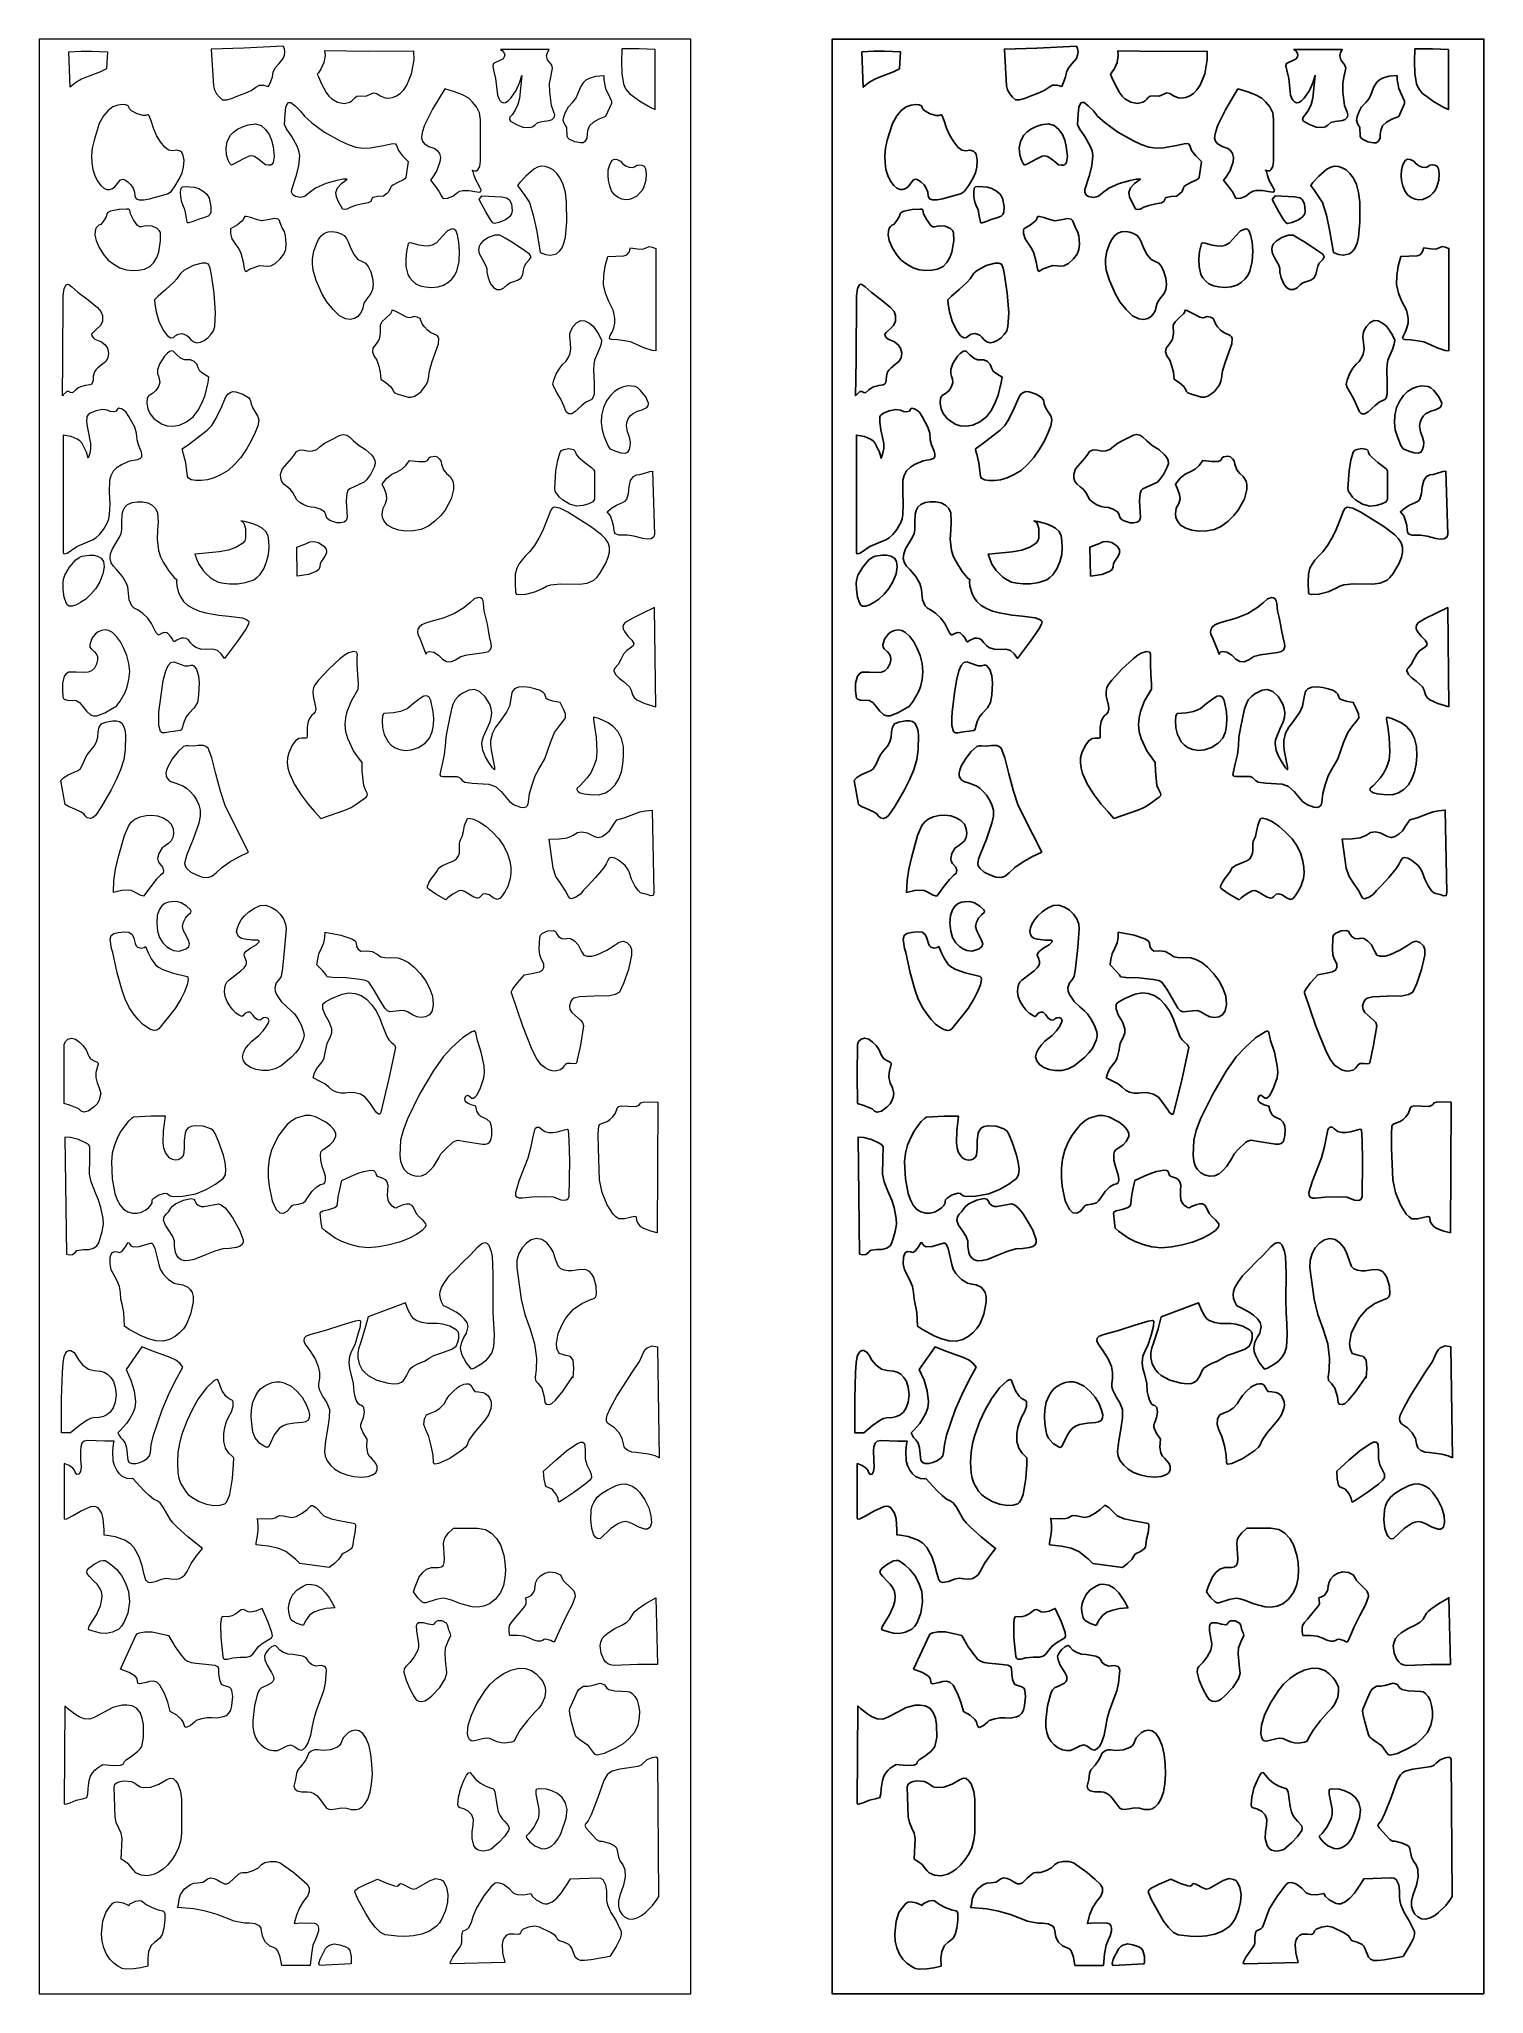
# Model space of a CAD drawing. Header units: centimetres. Extents: x -9.5 to 4.7, y -9.1 to 10.1.
import ezdxf

# ---------------------------------------------------------------- set-up
doc = ezdxf.new("R2010")
doc.units = ezdxf.units.CM
doc.header["$MEASUREMENT"] = 0
doc.layers.add('layer 1', color=7, linetype='Continuous')

msp = doc.modelspace()

# ---------------------------------------------------------------- linework, layer by layer
at = {"layer": 'layer 1', "color": 242, "lineweight": 9}
for points, knots in [([(-3.14019, -9.10151), (-3.14019, -9.10151), (-9.54723, -9.10249), (-9.54723, -9.10249), (-9.54723, -9.10249), (-9.54723, -9.10249), (-9.54723, 10.11864), (-9.54723, 10.11864), (-9.54723, 10.11864), (-9.54723, 10.11864), (-3.14019, 10.11864), (-3.14019, 10.11864), (-3.14019, 10.11864), (-3.14019, 10.11864), (-3.14019, -9.10151), (-3.14019, -9.10151)], [0, 0, 0, 0, 0.2, 0.2, 0.2, 0.2, 0.4, 0.4, 0.4, 0.4, 0.6, 0.6, 0.6, 0.6, 1, 1, 1, 1]), ([(-9.25571, 9.99438), (-9.25571, 9.99438), (-9.24325, 9.6456), (-9.24325, 9.6456), (-9.24325, 9.6456), (-9.24325, 9.6456), (-9.18665, 9.69149), (-9.18665, 9.69149), (-9.18665, 9.69149), (-9.18665, 9.69149), (-9.13006, 9.72536), (-9.13006, 9.72536), (-9.13006, 9.72536), (-9.13006, 9.72536), (-9.06634, 9.75195), (-9.06634, 9.75195), (-9.06634, 9.75195), (-9.06634, 9.75195), (-8.9439, 9.79527), (-8.9439, 9.79527), (-8.9439, 9.79527), (-8.9439, 9.79527), (-8.88481, 9.82678), (-8.88481, 9.82678), (-8.88481, 9.82678), (-8.88481, 9.82678), (-8.8752, 9.9928), (-8.8752, 9.9928), (-8.8752, 9.9928), (-8.8752, 9.9928), (-9.03288, 9.99891), (-9.03288, 9.99891), (-9.03288, 9.99891), (-9.03288, 9.99891), (-9.13397, 9.9995), (-9.13397, 9.9995), (-9.13397, 9.9995), (-9.13397, 9.9995), (-9.25571, 9.99438), (-9.25571, 9.99438)], [0, 0, 0, 0, 0.09090909, 0.09090909, 0.09090909, 0.09090909, 0.18181818, 0.18181818, 0.18181818, 0.18181818, 0.27272727, 0.27272727, 0.27272727, 0.27272727, 0.36363636, 0.36363636, 0.36363636, 0.36363636, 0.45454545, 0.45454545, 0.45454545, 0.45454545, 0.54545455, 0.54545455, 0.54545455, 0.54545455, 0.63636364, 0.63636364, 0.63636364, 0.63636364, 0.72727273, 0.72727273, 0.72727273, 0.72727273, 0.81818182, 0.81818182, 0.81818182, 0.81818182, 1, 1, 1, 1]), ([(-7.14743, 10.04913), (-7.14743, 10.04913), (-7.13569, 10.0249), (-7.13569, 10.0249), (-7.13569, 10.0249), (-7.13569, 10.0249), (-7.13106, 9.99339), (-7.13106, 9.99339), (-7.13106, 9.99339), (-7.13106, 9.99339), (-7.13569, 9.95972), (-7.13569, 9.95972), (-7.13569, 9.95972), (-7.13569, 9.95972), (-7.14743, 9.92821), (-7.14743, 9.92821), (-7.14743, 9.92821), (-7.14743, 9.92821), (-7.18766, 9.87996), (-7.18766, 9.87996), (-7.18766, 9.87996), (-7.18766, 9.87996), (-7.22539, 9.83643), (-7.22539, 9.83643), (-7.22539, 9.83643), (-7.22539, 9.83643), (-7.24425, 9.79291), (-7.24425, 9.79291), (-7.24425, 9.79291), (-7.24425, 9.79291), (-7.25351, 9.74702), (-7.25351, 9.74702), (-7.25351, 9.74702), (-7.25351, 9.74702), (-7.27024, 9.70114), (-7.27024, 9.70114), (-7.27024, 9.70114), (-7.27024, 9.70114), (-7.29124, 9.65289), (-7.29124, 9.65289), (-7.29124, 9.65289), (-7.29124, 9.65289), (-7.34071, 9.6649), (-7.34071, 9.6649), (-7.34071, 9.6649), (-7.34071, 9.6649), (-7.38094, 9.6649), (-7.38094, 9.6649), (-7.38094, 9.6649), (-7.38094, 9.6649), (-7.41617, 9.6456), (-7.41617, 9.6456), (-7.41617, 9.6456), (-7.41617, 9.6456), (-7.46351, 9.61409), (-7.46351, 9.61409), (-7.46351, 9.61409), (-7.46351, 9.61409), (-7.52225, 9.5875), (-7.52225, 9.5875), (-7.52225, 9.5875), (-7.52225, 9.5875), (-7.59308, 9.56092), (-7.59308, 9.56092), (-7.59308, 9.56092), (-7.59308, 9.56092), (-7.65679, 9.53433), (-7.65679, 9.53433), (-7.65679, 9.53433), (-7.65679, 9.53433), (-7.70627, 9.51995), (-7.70627, 9.51995), (-7.70627, 9.51995), (-7.70627, 9.51995), (-7.744, 9.52232), (-7.744, 9.52232), (-7.744, 9.52232), (-7.744, 9.52232), (-7.77461, 9.54654), (-7.77461, 9.54654), (-7.77461, 9.54654), (-7.77461, 9.54654), (-7.80273, 9.58041), (-7.80273, 9.58041), (-7.80273, 9.58041), (-7.80273, 9.58041), (-7.82409, 9.61901), (-7.82409, 9.61901), (-7.82409, 9.61901), (-7.82409, 9.61901), (-7.83334, 9.65761), (-7.83334, 9.65761), (-7.83334, 9.65761), (-7.83334, 9.65761), (-7.8547, 10.01998), (-7.8547, 10.01998), (-7.8547, 10.01998), (-7.8547, 10.01998), (-7.53435, 10.02963), (-7.53435, 10.02963), (-7.53435, 10.02963), (-7.53435, 10.02963), (-7.14743, 10.04913), (-7.14743, 10.04913)], [0, 0, 0, 0, 0.03703704, 0.03703704, 0.03703704, 0.03703704, 0.07407407, 0.07407407, 0.07407407, 0.07407407, 0.11111111, 0.11111111, 0.11111111, 0.11111111, 0.14814815, 0.14814815, 0.14814815, 0.14814815, 0.18518519, 0.18518519, 0.18518519, 0.18518519, 0.22222222, 0.22222222, 0.22222222, 0.22222222, 0.25925926, 0.25925926, 0.25925926, 0.25925926, 0.2962963, 0.2962963, 0.2962963, 0.2962963, 0.33333333, 0.33333333, 0.33333333, 0.33333333, 0.37037037, 0.37037037, 0.37037037, 0.37037037, 0.40740741, 0.40740741, 0.40740741, 0.40740741, 0.44444444, 0.44444444, 0.44444444, 0.44444444, 0.48148148, 0.48148148, 0.48148148, 0.48148148, 0.51851852, 0.51851852, 0.51851852, 0.51851852, 0.55555556, 0.55555556, 0.55555556, 0.55555556, 0.59259259, 0.59259259, 0.59259259, 0.59259259, 0.62962963, 0.62962963, 0.62962963, 0.62962963, 0.66666667, 0.66666667, 0.66666667, 0.66666667, 0.7037037, 0.7037037, 0.7037037, 0.7037037, 0.74074074, 0.74074074, 0.74074074, 0.74074074, 0.77777778, 0.77777778, 0.77777778, 0.77777778, 0.81481481, 0.81481481, 0.81481481, 0.81481481, 0.85185185, 0.85185185, 0.85185185, 0.85185185, 0.88888889, 0.88888889, 0.88888889, 0.88888889, 0.92592593, 0.92592593, 0.92592593, 0.92592593, 1, 1, 1, 1]), ([(-5.86175, 10.00088), (-5.86175, 10.00088), (-5.86033, 9.91619), (-5.86033, 9.91619), (-5.86033, 9.91619), (-5.86033, 9.91619), (-5.88418, 9.77853), (-5.88418, 9.77853), (-5.88418, 9.77853), (-5.88418, 9.77853), (-5.93116, 9.66726), (-5.93116, 9.66726), (-5.93116, 9.66726), (-5.93116, 9.66726), (-5.96178, 9.62138), (-5.96178, 9.62138), (-5.96178, 9.62138), (-5.96178, 9.62138), (-5.99701, 9.58514), (-5.99701, 9.58514), (-5.99701, 9.58514), (-5.99701, 9.58514), (-6.03261, 9.56092), (-6.03261, 9.56092), (-6.03261, 9.56092), (-6.03261, 9.56092), (-6.07247, 9.54418), (-6.07247, 9.54418), (-6.07247, 9.54418), (-6.07247, 9.54418), (-6.11519, 9.53925), (-6.11519, 9.53925), (-6.11519, 9.53925), (-6.11519, 9.53925), (-6.1458, 9.54162), (-6.1458, 9.54162), (-6.1458, 9.54162), (-6.1458, 9.54162), (-6.19278, 9.56092), (-6.19278, 9.56092), (-6.19278, 9.56092), (-6.19278, 9.56092), (-6.22802, 9.58278), (-6.22802, 9.58278), (-6.22802, 9.58278), (-6.22802, 9.58278), (-6.25899, 9.59006), (-6.25899, 9.59006), (-6.25899, 9.59006), (-6.25899, 9.59006), (-6.33445, 9.55619), (-6.33445, 9.55619), (-6.33445, 9.55619), (-6.33445, 9.55619), (-6.37894, 9.56092), (-6.37894, 9.56092), (-6.37894, 9.56092), (-6.37894, 9.56092), (-6.42166, 9.55619), (-6.42166, 9.55619), (-6.42166, 9.55619), (-6.42166, 9.55619), (-6.44052, 9.54418), (-6.44052, 9.54418), (-6.44052, 9.54418), (-6.44052, 9.54418), (-6.45441, 9.5296), (-6.45441, 9.5296), (-6.45441, 9.5296), (-6.45441, 9.5296), (-6.47114, 9.5103), (-6.47114, 9.5103), (-6.47114, 9.5103), (-6.47114, 9.5103), (-6.49214, 9.49809), (-6.49214, 9.49809), (-6.49214, 9.49809), (-6.49214, 9.49809), (-6.5466, 9.48608), (-6.5466, 9.48608), (-6.5466, 9.48608), (-6.5466, 9.48608), (-6.61245, 9.49809), (-6.61245, 9.49809), (-6.61245, 9.49809), (-6.61245, 9.49809), (-6.66904, 9.53197), (-6.66904, 9.53197), (-6.66904, 9.53197), (-6.66904, 9.53197), (-6.69716, 9.55855), (-6.69716, 9.55855), (-6.69716, 9.55855), (-6.69716, 9.55855), (-6.72315, 9.59479), (-6.72315, 9.59479), (-6.72315, 9.59479), (-6.72315, 9.59479), (-6.77049, 9.67947), (-6.77049, 9.67947), (-6.77049, 9.67947), (-6.77049, 9.67947), (-6.8011, 9.74702), (-6.8011, 9.74702), (-6.8011, 9.74702), (-6.8011, 9.74702), (-6.81284, 9.77361), (-6.81284, 9.77361), (-6.81284, 9.77361), (-6.81284, 9.77361), (-6.8011, 9.78562), (-6.8011, 9.78562), (-6.8011, 9.78562), (-6.8011, 9.78562), (-6.77262, 9.82915), (-6.77262, 9.82915), (-6.77262, 9.82915), (-6.77262, 9.82915), (-6.74664, 9.88961), (-6.74664, 9.88961), (-6.74664, 9.88961), (-6.74664, 9.88961), (-6.73489, 9.95716), (-6.73489, 9.95716), (-6.73489, 9.95716), (-6.73489, 9.95716), (-6.73987, 10.00304), (-6.73987, 10.00304), (-6.73987, 10.00304), (-6.73987, 10.00304), (-6.30882, 9.99792), (-6.30882, 9.99792), (-6.30882, 9.99792), (-6.30882, 9.99792), (-5.86175, 10.00088), (-5.86175, 10.00088)], [0, 0, 0, 0, 0.02857143, 0.02857143, 0.02857143, 0.02857143, 0.05714286, 0.05714286, 0.05714286, 0.05714286, 0.08571429, 0.08571429, 0.08571429, 0.08571429, 0.11428571, 0.11428571, 0.11428571, 0.11428571, 0.14285714, 0.14285714, 0.14285714, 0.14285714, 0.17142857, 0.17142857, 0.17142857, 0.17142857, 0.2, 0.2, 0.2, 0.2, 0.22857143, 0.22857143, 0.22857143, 0.22857143, 0.25714286, 0.25714286, 0.25714286, 0.25714286, 0.28571429, 0.28571429, 0.28571429, 0.28571429, 0.31428571, 0.31428571, 0.31428571, 0.31428571, 0.34285714, 0.34285714, 0.34285714, 0.34285714, 0.37142857, 0.37142857, 0.37142857, 0.37142857, 0.4, 0.4, 0.4, 0.4, 0.42857143, 0.42857143, 0.42857143, 0.42857143, 0.45714286, 0.45714286, 0.45714286, 0.45714286, 0.48571429, 0.48571429, 0.48571429, 0.48571429, 0.51428571, 0.51428571, 0.51428571, 0.51428571, 0.54285714, 0.54285714, 0.54285714, 0.54285714, 0.57142857, 0.57142857, 0.57142857, 0.57142857, 0.6, 0.6, 0.6, 0.6, 0.62857143, 0.62857143, 0.62857143, 0.62857143, 0.65714286, 0.65714286, 0.65714286, 0.65714286, 0.68571429, 0.68571429, 0.68571429, 0.68571429, 0.71428571, 0.71428571, 0.71428571, 0.71428571, 0.74285714, 0.74285714, 0.74285714, 0.74285714, 0.77142857, 0.77142857, 0.77142857, 0.77142857, 0.8, 0.8, 0.8, 0.8, 0.82857143, 0.82857143, 0.82857143, 0.82857143, 0.85714286, 0.85714286, 0.85714286, 0.85714286, 0.88571429, 0.88571429, 0.88571429, 0.88571429, 0.91428571, 0.91428571, 0.91428571, 0.91428571, 0.94285714, 0.94285714, 0.94285714, 0.94285714, 1, 1, 1, 1]), ([(-4.89643, 9.37245), (-4.89643, 9.37245), (-4.86582, 9.42089), (-4.86582, 9.42089), (-4.86582, 9.42089), (-4.86582, 9.42089), (-4.83983, 9.47407), (-4.83983, 9.47407), (-4.83983, 9.47407), (-4.83983, 9.47407), (-4.8231, 9.53925), (-4.8231, 9.53925), (-4.8231, 9.53925), (-4.8231, 9.53925), (-4.79961, 9.7616), (-4.79961, 9.7616), (-4.79961, 9.7616), (-4.79961, 9.7616), (-4.8231, 9.68912), (-4.8231, 9.68912), (-4.8231, 9.68912), (-4.8231, 9.68912), (-4.8562, 9.61409), (-4.8562, 9.61409), (-4.8562, 9.61409), (-4.8562, 9.61409), (-4.90817, 9.53925), (-4.90817, 9.53925), (-4.90817, 9.53925), (-4.90817, 9.53925), (-4.93416, 9.5103), (-4.93416, 9.5103), (-4.93416, 9.5103), (-4.93416, 9.5103), (-4.96014, 9.49573), (-4.96014, 9.49573), (-4.96014, 9.49573), (-4.96014, 9.49573), (-4.98114, 9.49337), (-4.98114, 9.49337), (-4.98114, 9.49337), (-4.98114, 9.49337), (-5.0025, 9.50302), (-5.0025, 9.50302), (-5.0025, 9.50302), (-5.0025, 9.50302), (-5.01674, 9.51503), (-5.01674, 9.51503), (-5.01674, 9.51503), (-5.01674, 9.51503), (-5.02848, 9.53433), (-5.02848, 9.53433), (-5.02848, 9.53433), (-5.02848, 9.53433), (-5.04023, 9.5682), (-5.04023, 9.5682), (-5.04023, 9.5682), (-5.04023, 9.5682), (-5.05909, 9.73245), (-5.05909, 9.73245), (-5.05909, 9.73245), (-5.05909, 9.73245), (-5.07796, 9.81477), (-5.07796, 9.81477), (-5.07796, 9.81477), (-5.07796, 9.81477), (-5.08721, 9.85573), (-5.08721, 9.85573), (-5.08721, 9.85573), (-5.08721, 9.85573), (-5.0801, 9.87996), (-5.0801, 9.87996), (-5.0801, 9.87996), (-5.0801, 9.87996), (-5.00463, 9.91383), (-5.00463, 9.91383), (-5.00463, 9.91383), (-5.00463, 9.91383), (-4.98577, 9.92584), (-4.98577, 9.92584), (-4.98577, 9.92584), (-4.98577, 9.92584), (-4.97402, 9.94278), (-4.97402, 9.94278), (-4.97402, 9.94278), (-4.97402, 9.94278), (-4.9694, 9.96444), (-4.9694, 9.96444), (-4.9694, 9.96444), (-4.9694, 9.96444), (-4.97651, 9.9863), (-4.97651, 9.9863), (-4.97651, 9.9863), (-4.97651, 9.9863), (-4.99289, 10.0056), (-4.99289, 10.0056), (-4.99289, 10.0056), (-4.99289, 10.0056), (-5.00962, 10.01762), (-5.00962, 10.01762), (-5.00962, 10.01762), (-5.00962, 10.01762), (-4.53336, 10.01525), (-4.53336, 10.01525), (-4.53336, 10.01525), (-4.53336, 10.01525), (-4.54973, 9.9863), (-4.54973, 9.9863), (-4.54973, 9.9863), (-4.54973, 9.9863), (-4.55685, 9.95243), (-4.55685, 9.95243), (-4.55685, 9.95243), (-4.55685, 9.95243), (-4.5476, 9.91383), (-4.5476, 9.91383), (-4.5476, 9.91383), (-4.5476, 9.91383), (-4.52624, 9.88724), (-4.52624, 9.88724), (-4.52624, 9.88724), (-4.52624, 9.88724), (-4.50738, 9.86066), (-4.50738, 9.86066), (-4.50738, 9.86066), (-4.50738, 9.86066), (-4.49812, 9.83407), (-4.49812, 9.83407), (-4.49812, 9.83407), (-4.49812, 9.83407), (-4.51699, 9.74466), (-4.51699, 9.74466), (-4.51699, 9.74466), (-4.51699, 9.74466), (-4.52873, 9.68184), (-4.52873, 9.68184), (-4.52873, 9.68184), (-4.52873, 9.68184), (-4.52624, 9.59715), (-4.52624, 9.59715), (-4.52624, 9.59715), (-4.52624, 9.59715), (-4.50987, 9.46678), (-4.50987, 9.46678), (-4.50987, 9.46678), (-4.50987, 9.46678), (-4.48602, 9.40159), (-4.48602, 9.40159), (-4.48602, 9.40159), (-4.48602, 9.40159), (-4.47677, 9.37245), (-4.47677, 9.37245), (-4.47677, 9.37245), (-4.47677, 9.37245), (-4.48388, 9.34842), (-4.48388, 9.34842), (-4.48388, 9.34842), (-4.48388, 9.34842), (-4.50275, 9.32912), (-4.50275, 9.32912), (-4.50275, 9.32912), (-4.50275, 9.32912), (-4.53087, 9.31947), (-4.53087, 9.31947), (-4.53087, 9.31947), (-4.53087, 9.31947), (-4.60419, 9.30982), (-4.60419, 9.30982), (-4.60419, 9.30982), (-4.60419, 9.30982), (-4.64406, 9.29761), (-4.64406, 9.29761), (-4.64406, 9.29761), (-4.64406, 9.29761), (-4.67467, 9.27339), (-4.67467, 9.27339), (-4.67467, 9.27339), (-4.67467, 9.27339), (-4.69816, 9.25665), (-4.69816, 9.25665), (-4.69816, 9.25665), (-4.69816, 9.25665), (-4.72415, 9.24936), (-4.72415, 9.24936), (-4.72415, 9.24936), (-4.72415, 9.24936), (-4.79035, 9.25409), (-4.79035, 9.25409), (-4.79035, 9.25409), (-4.79035, 9.25409), (-4.85407, 9.27831), (-4.85407, 9.27831), (-4.85407, 9.27831), (-4.85407, 9.27831), (-4.9128, 9.31218), (-4.9128, 9.31218), (-4.9128, 9.31218), (-4.9128, 9.31218), (-4.92241, 9.32912), (-4.92241, 9.32912), (-4.92241, 9.32912), (-4.92241, 9.32912), (-4.91743, 9.35078), (-4.91743, 9.35078), (-4.91743, 9.35078), (-4.91743, 9.35078), (-4.89643, 9.37245), (-4.89643, 9.37245)], [0, 0, 0, 0, 0.01886792, 0.01886792, 0.01886792, 0.01886792, 0.03773585, 0.03773585, 0.03773585, 0.03773585, 0.05660377, 0.05660377, 0.05660377, 0.05660377, 0.0754717, 0.0754717, 0.0754717, 0.0754717, 0.09433962, 0.09433962, 0.09433962, 0.09433962, 0.11320755, 0.11320755, 0.11320755, 0.11320755, 0.13207547, 0.13207547, 0.13207547, 0.13207547, 0.1509434, 0.1509434, 0.1509434, 0.1509434, 0.16981132, 0.16981132, 0.16981132, 0.16981132, 0.18867925, 0.18867925, 0.18867925, 0.18867925, 0.20754717, 0.20754717, 0.20754717, 0.20754717, 0.22641509, 0.22641509, 0.22641509, 0.22641509, 0.24528302, 0.24528302, 0.24528302, 0.24528302, 0.26415094, 0.26415094, 0.26415094, 0.26415094, 0.28301887, 0.28301887, 0.28301887, 0.28301887, 0.30188679, 0.30188679, 0.30188679, 0.30188679, 0.32075472, 0.32075472, 0.32075472, 0.32075472, 0.33962264, 0.33962264, 0.33962264, 0.33962264, 0.35849057, 0.35849057, 0.35849057, 0.35849057, 0.37735849, 0.37735849, 0.37735849, 0.37735849, 0.39622642, 0.39622642, 0.39622642, 0.39622642, 0.41509434, 0.41509434, 0.41509434, 0.41509434, 0.43396226, 0.43396226, 0.43396226, 0.43396226, 0.45283019, 0.45283019, 0.45283019, 0.45283019, 0.47169811, 0.47169811, 0.47169811, 0.47169811, 0.49056604, 0.49056604, 0.49056604, 0.49056604, 0.50943396, 0.50943396, 0.50943396, 0.50943396, 0.52830189, 0.52830189, 0.52830189, 0.52830189, 0.54716981, 0.54716981, 0.54716981, 0.54716981, 0.56603774, 0.56603774, 0.56603774, 0.56603774, 0.58490566, 0.58490566, 0.58490566, 0.58490566, 0.60377358, 0.60377358, 0.60377358, 0.60377358, 0.62264151, 0.62264151, 0.62264151, 0.62264151, 0.64150943, 0.64150943, 0.64150943, 0.64150943, 0.66037736, 0.66037736, 0.66037736, 0.66037736, 0.67924528, 0.67924528, 0.67924528, 0.67924528, 0.69811321, 0.69811321, 0.69811321, 0.69811321, 0.71698113, 0.71698113, 0.71698113, 0.71698113, 0.73584906, 0.73584906, 0.73584906, 0.73584906, 0.75471698, 0.75471698, 0.75471698, 0.75471698, 0.77358491, 0.77358491, 0.77358491, 0.77358491, 0.79245283, 0.79245283, 0.79245283, 0.79245283, 0.81132075, 0.81132075, 0.81132075, 0.81132075, 0.83018868, 0.83018868, 0.83018868, 0.83018868, 0.8490566, 0.8490566, 0.8490566, 0.8490566, 0.86792453, 0.86792453, 0.86792453, 0.86792453, 0.88679245, 0.88679245, 0.88679245, 0.88679245, 0.90566038, 0.90566038, 0.90566038, 0.90566038, 0.9245283, 0.9245283, 0.9245283, 0.9245283, 0.94339623, 0.94339623, 0.94339623, 0.94339623, 0.96226415, 0.96226415, 0.96226415, 0.96226415, 1, 1, 1, 1]), ([(-3.48901, 10.01525), (-3.48901, 10.01525), (-3.48901, 9.42562), (-3.48901, 9.42562), (-3.48901, 9.42562), (-3.48901, 9.42562), (-3.53386, 9.44748), (-3.53386, 9.44748), (-3.53386, 9.44748), (-3.53386, 9.44748), (-3.63531, 9.50538), (-3.63531, 9.50538), (-3.63531, 9.50538), (-3.63531, 9.50538), (-3.68941, 9.54418), (-3.68941, 9.54418), (-3.68941, 9.54418), (-3.68941, 9.54418), (-3.74351, 9.58514), (-3.74351, 9.58514), (-3.74351, 9.58514), (-3.74351, 9.58514), (-3.78125, 9.63103), (-3.78125, 9.63103), (-3.78125, 9.63103), (-3.78125, 9.63103), (-3.8026, 9.67947), (-3.8026, 9.67947), (-3.8026, 9.67947), (-3.8026, 9.67947), (-3.81898, 9.7809), (-3.81898, 9.7809), (-3.81898, 9.7809), (-3.81898, 9.7809), (-3.82147, 9.89926), (-3.82147, 9.89926), (-3.82147, 9.89926), (-3.82147, 9.89926), (-3.81862, 10.02175), (-3.81862, 10.02175), (-3.81862, 10.02175), (-3.81862, 10.02175), (-3.64634, 10.02175), (-3.64634, 10.02175), (-3.64634, 10.02175), (-3.64634, 10.02175), (-3.48901, 10.01525), (-3.48901, 10.01525)], [0, 0, 0, 0, 0.07692308, 0.07692308, 0.07692308, 0.07692308, 0.15384615, 0.15384615, 0.15384615, 0.15384615, 0.23076923, 0.23076923, 0.23076923, 0.23076923, 0.30769231, 0.30769231, 0.30769231, 0.30769231, 0.38461538, 0.38461538, 0.38461538, 0.38461538, 0.46153846, 0.46153846, 0.46153846, 0.46153846, 0.53846154, 0.53846154, 0.53846154, 0.53846154, 0.61538462, 0.61538462, 0.61538462, 0.61538462, 0.69230769, 0.69230769, 0.69230769, 0.69230769, 0.76923077, 0.76923077, 0.76923077, 0.76923077, 0.84615385, 0.84615385, 0.84615385, 0.84615385, 1, 1, 1, 1]), ([(-5.61046, 8.99374), (-5.61046, 8.99374), (-5.63181, 9.02269), (-5.63181, 9.02269), (-5.63181, 9.02269), (-5.63181, 9.02269), (-5.6578, 9.04199), (-5.6578, 9.04199), (-5.6578, 9.04199), (-5.6578, 9.04199), (-5.71439, 9.06385), (-5.71439, 9.06385), (-5.71439, 9.06385), (-5.71439, 9.06385), (-5.76138, 9.09043), (-5.76138, 9.09043), (-5.76138, 9.09043), (-5.76138, 9.09043), (-5.77811, 9.11446), (-5.77811, 9.11446), (-5.77811, 9.11446), (-5.77811, 9.11446), (-5.78736, 9.14833), (-5.78736, 9.14833), (-5.78736, 9.14833), (-5.78736, 9.14833), (-5.78024, 9.2015), (-5.78024, 9.2015), (-5.78024, 9.2015), (-5.78024, 9.2015), (-5.75675, 9.27161), (-5.75675, 9.27161), (-5.75675, 9.27161), (-5.75675, 9.27161), (-5.6788, 9.43113), (-5.6788, 9.43113), (-5.6788, 9.43113), (-5.6788, 9.43113), (-5.55884, 9.62925), (-5.55884, 9.62925), (-5.55884, 9.62925), (-5.55884, 9.62925), (-5.46203, 9.60011), (-5.46203, 9.60011), (-5.46203, 9.60011), (-5.46203, 9.60011), (-5.38443, 9.57116), (-5.38443, 9.57116), (-5.38443, 9.57116), (-5.38443, 9.57116), (-5.32285, 9.53728), (-5.32285, 9.53728), (-5.32285, 9.53728), (-5.32285, 9.53728), (-5.28512, 9.49868), (-5.28512, 9.49868), (-5.28512, 9.49868), (-5.28512, 9.49868), (-5.24525, 9.4528), (-5.24525, 9.4528), (-5.24525, 9.4528), (-5.24525, 9.4528), (-5.21678, 9.39234), (-5.21678, 9.39234), (-5.21678, 9.39234), (-5.21678, 9.39234), (-5.20752, 9.32479), (-5.20752, 9.32479), (-5.20752, 9.32479), (-5.20752, 9.32479), (-5.20752, 8.98881), (-5.20752, 8.98881), (-5.20752, 8.98881), (-5.20752, 8.98881), (-5.20752, 8.9189), (-5.20752, 8.9189), (-5.20752, 8.9189), (-5.20752, 8.9189), (-5.21464, 8.86573), (-5.21464, 8.86573), (-5.21464, 8.86573), (-5.21464, 8.86573), (-5.23351, 8.83185), (-5.23351, 8.83185), (-5.23351, 8.83185), (-5.23351, 8.83185), (-5.24525, 8.82457), (-5.24525, 8.82457), (-5.24525, 8.82457), (-5.24525, 8.82457), (-5.26163, 8.82457), (-5.26163, 8.82457), (-5.26163, 8.82457), (-5.26163, 8.82457), (-5.28761, 8.82949), (-5.28761, 8.82949), (-5.28761, 8.82949), (-5.28761, 8.82949), (-5.27836, 8.81748), (-5.27836, 8.81748), (-5.27836, 8.81748), (-5.27836, 8.81748), (-5.26875, 8.77868), (-5.26875, 8.77868), (-5.26875, 8.77868), (-5.26875, 8.77868), (-5.24988, 8.72807), (-5.24988, 8.72807), (-5.24988, 8.72807), (-5.24988, 8.72807), (-5.22176, 8.67726), (-5.22176, 8.67726), (-5.22176, 8.67726), (-5.22176, 8.67726), (-5.20041, 8.63373), (-5.20041, 8.63373), (-5.20041, 8.63373), (-5.20041, 8.63373), (-5.2029, 8.61916), (-5.2029, 8.61916), (-5.2029, 8.61916), (-5.2029, 8.61916), (-5.21678, 8.61443), (-5.21678, 8.61443), (-5.21678, 8.61443), (-5.21678, 8.61443), (-5.26163, 8.61916), (-5.26163, 8.61916), (-5.26163, 8.61916), (-5.26163, 8.61916), (-5.31822, 8.62901), (-5.31822, 8.62901), (-5.31822, 8.62901), (-5.31822, 8.62901), (-5.38194, 8.63137), (-5.38194, 8.63137), (-5.38194, 8.63137), (-5.38194, 8.63137), (-5.41006, 8.62408), (-5.41006, 8.62408), (-5.41006, 8.62408), (-5.41006, 8.62408), (-5.43391, 8.60951), (-5.43391, 8.60951), (-5.43391, 8.60951), (-5.43391, 8.60951), (-5.48089, 8.57327), (-5.48089, 8.57327), (-5.48089, 8.57327), (-5.48089, 8.57327), (-5.53037, 8.55397), (-5.53037, 8.55397), (-5.53037, 8.55397), (-5.53037, 8.55397), (-5.5681, 8.55161), (-5.5681, 8.55161), (-5.5681, 8.55161), (-5.5681, 8.55161), (-5.58234, 8.5589), (-5.58234, 8.5589), (-5.58234, 8.5589), (-5.58234, 8.5589), (-5.58945, 8.57327), (-5.58945, 8.57327), (-5.58945, 8.57327), (-5.58945, 8.57327), (-5.61295, 8.6168), (-5.61295, 8.6168), (-5.61295, 8.6168), (-5.61295, 8.6168), (-5.65068, 8.66997), (-5.65068, 8.66997), (-5.65068, 8.66997), (-5.65068, 8.66997), (-5.70015, 8.73279), (-5.70015, 8.73279), (-5.70015, 8.73279), (-5.70015, 8.73279), (-5.6788, 8.75938), (-5.6788, 8.75938), (-5.6788, 8.75938), (-5.6788, 8.75938), (-5.63644, 8.82713), (-5.63644, 8.82713), (-5.63644, 8.82713), (-5.63644, 8.82713), (-5.60583, 8.91161), (-5.60583, 8.91161), (-5.60583, 8.91161), (-5.60583, 8.91161), (-5.6012, 8.95514), (-5.6012, 8.95514), (-5.6012, 8.95514), (-5.6012, 8.95514), (-5.61046, 8.99374), (-5.61046, 8.99374)], [0, 0, 0, 0, 0.02, 0.02, 0.02, 0.02, 0.04, 0.04, 0.04, 0.04, 0.06, 0.06, 0.06, 0.06, 0.08, 0.08, 0.08, 0.08, 0.1, 0.1, 0.1, 0.1, 0.12, 0.12, 0.12, 0.12, 0.14, 0.14, 0.14, 0.14, 0.16, 0.16, 0.16, 0.16, 0.18, 0.18, 0.18, 0.18, 0.2, 0.2, 0.2, 0.2, 0.22, 0.22, 0.22, 0.22, 0.24, 0.24, 0.24, 0.24, 0.26, 0.26, 0.26, 0.26, 0.28, 0.28, 0.28, 0.28, 0.3, 0.3, 0.3, 0.3, 0.32, 0.32, 0.32, 0.32, 0.34, 0.34, 0.34, 0.34, 0.36, 0.36, 0.36, 0.36, 0.38, 0.38, 0.38, 0.38, 0.4, 0.4, 0.4, 0.4, 0.42, 0.42, 0.42, 0.42, 0.44, 0.44, 0.44, 0.44, 0.46, 0.46, 0.46, 0.46, 0.48, 0.48, 0.48, 0.48, 0.5, 0.5, 0.5, 0.5, 0.52, 0.52, 0.52, 0.52, 0.54, 0.54, 0.54, 0.54, 0.56, 0.56, 0.56, 0.56, 0.58, 0.58, 0.58, 0.58, 0.6, 0.6, 0.6, 0.6, 0.62, 0.62, 0.62, 0.62, 0.64, 0.64, 0.64, 0.64, 0.66, 0.66, 0.66, 0.66, 0.68, 0.68, 0.68, 0.68, 0.7, 0.7, 0.7, 0.7, 0.72, 0.72, 0.72, 0.72, 0.74, 0.74, 0.74, 0.74, 0.76, 0.76, 0.76, 0.76, 0.78, 0.78, 0.78, 0.78, 0.8, 0.8, 0.8, 0.8, 0.82, 0.82, 0.82, 0.82, 0.84, 0.84, 0.84, 0.84, 0.86, 0.86, 0.86, 0.86, 0.88, 0.88, 0.88, 0.88, 0.9, 0.9, 0.9, 0.9, 0.92, 0.92, 0.92, 0.92, 0.94, 0.94, 0.94, 0.94, 0.96, 0.96, 0.96, 0.96, 1, 1, 1, 1]), ([(-4.17991, 9.11209), (-4.17991, 9.11209), (-4.16104, 9.14361), (-4.16104, 9.14361), (-4.16104, 9.14361), (-4.16104, 9.14361), (-4.15855, 9.17984), (-4.15855, 9.17984), (-4.15855, 9.17984), (-4.15855, 9.17984), (-4.15392, 9.2208), (-4.15392, 9.2208), (-4.15392, 9.2208), (-4.15392, 9.2208), (-4.13719, 9.26669), (-4.13719, 9.26669), (-4.13719, 9.26669), (-4.13719, 9.26669), (-4.09733, 9.30293), (-4.09733, 9.30293), (-4.09733, 9.30293), (-4.09733, 9.30293), (-4.04536, 9.33207), (-4.04536, 9.33207), (-4.04536, 9.33207), (-4.04536, 9.33207), (-3.97702, 9.35866), (-3.97702, 9.35866), (-3.97702, 9.35866), (-3.97702, 9.35866), (-3.92042, 9.48411), (-3.92042, 9.48411), (-3.92042, 9.48411), (-3.92042, 9.48411), (-3.92042, 9.50833), (-3.92042, 9.50833), (-3.92042, 9.50833), (-3.92042, 9.50833), (-3.93679, 9.54457), (-3.93679, 9.54457), (-3.93679, 9.54457), (-3.93679, 9.54457), (-3.97702, 9.63162), (-3.97702, 9.63162), (-3.97702, 9.63162), (-3.97702, 9.63162), (-3.99339, 9.71847), (-3.99339, 9.71847), (-3.99339, 9.71847), (-3.99339, 9.71847), (-3.99339, 9.75963), (-3.99339, 9.75963), (-3.99339, 9.75963), (-3.99339, 9.75963), (-4.07383, 9.7547), (-4.07383, 9.7547), (-4.07383, 9.7547), (-4.07383, 9.7547), (-4.13719, 9.7354), (-4.13719, 9.7354), (-4.13719, 9.7354), (-4.13719, 9.7354), (-4.1678, 9.71847), (-4.1678, 9.71847), (-4.1678, 9.71847), (-4.1678, 9.71847), (-4.19165, 9.69444), (-4.19165, 9.69444), (-4.19165, 9.69444), (-4.19165, 9.69444), (-4.2244, 9.64127), (-4.2244, 9.64127), (-4.2244, 9.64127), (-4.2244, 9.64127), (-4.24576, 9.58809), (-4.24576, 9.58809), (-4.24576, 9.58809), (-4.24576, 9.58809), (-4.26925, 9.53492), (-4.26925, 9.53492), (-4.26925, 9.53492), (-4.26925, 9.53492), (-4.30235, 9.49396), (-4.30235, 9.49396), (-4.30235, 9.49396), (-4.30235, 9.49396), (-4.34222, 9.4528), (-4.34222, 9.4528), (-4.34222, 9.4528), (-4.34222, 9.4528), (-4.37069, 9.39962), (-4.37069, 9.39962), (-4.37069, 9.39962), (-4.37069, 9.39962), (-4.38707, 9.35374), (-4.38707, 9.35374), (-4.38707, 9.35374), (-4.38707, 9.35374), (-4.39419, 9.32223), (-4.39419, 9.32223), (-4.39419, 9.32223), (-4.39419, 9.32223), (-4.38707, 9.2982), (-4.38707, 9.2982), (-4.38707, 9.2982), (-4.38707, 9.2982), (-4.37532, 9.27398), (-4.37532, 9.27398), (-4.37532, 9.27398), (-4.37532, 9.27398), (-4.35895, 9.24975), (-4.35895, 9.24975), (-4.35895, 9.24975), (-4.35895, 9.24975), (-4.35646, 9.1629), (-4.35646, 9.1629), (-4.35646, 9.1629), (-4.35646, 9.1629), (-4.34934, 9.14833), (-4.34934, 9.14833), (-4.34934, 9.14833), (-4.34934, 9.14833), (-4.33545, 9.13396), (-4.33545, 9.13396), (-4.33545, 9.13396), (-4.33545, 9.13396), (-4.28099, 9.10973), (-4.28099, 9.10973), (-4.28099, 9.10973), (-4.28099, 9.10973), (-4.2244, 9.09772), (-4.2244, 9.09772), (-4.2244, 9.09772), (-4.2244, 9.09772), (-4.19877, 9.10008), (-4.19877, 9.10008), (-4.19877, 9.10008), (-4.19877, 9.10008), (-4.17991, 9.11209), (-4.17991, 9.11209)], [0, 0, 0, 0, 0.02777778, 0.02777778, 0.02777778, 0.02777778, 0.05555556, 0.05555556, 0.05555556, 0.05555556, 0.08333333, 0.08333333, 0.08333333, 0.08333333, 0.11111111, 0.11111111, 0.11111111, 0.11111111, 0.13888889, 0.13888889, 0.13888889, 0.13888889, 0.16666667, 0.16666667, 0.16666667, 0.16666667, 0.19444444, 0.19444444, 0.19444444, 0.19444444, 0.22222222, 0.22222222, 0.22222222, 0.22222222, 0.25, 0.25, 0.25, 0.25, 0.27777778, 0.27777778, 0.27777778, 0.27777778, 0.30555556, 0.30555556, 0.30555556, 0.30555556, 0.33333333, 0.33333333, 0.33333333, 0.33333333, 0.36111111, 0.36111111, 0.36111111, 0.36111111, 0.38888889, 0.38888889, 0.38888889, 0.38888889, 0.41666667, 0.41666667, 0.41666667, 0.41666667, 0.44444444, 0.44444444, 0.44444444, 0.44444444, 0.47222222, 0.47222222, 0.47222222, 0.47222222, 0.5, 0.5, 0.5, 0.5, 0.52777778, 0.52777778, 0.52777778, 0.52777778, 0.55555556, 0.55555556, 0.55555556, 0.55555556, 0.58333333, 0.58333333, 0.58333333, 0.58333333, 0.61111111, 0.61111111, 0.61111111, 0.61111111, 0.63888889, 0.63888889, 0.63888889, 0.63888889, 0.66666667, 0.66666667, 0.66666667, 0.66666667, 0.69444444, 0.69444444, 0.69444444, 0.69444444, 0.72222222, 0.72222222, 0.72222222, 0.72222222, 0.75, 0.75, 0.75, 0.75, 0.77777778, 0.77777778, 0.77777778, 0.77777778, 0.80555556, 0.80555556, 0.80555556, 0.80555556, 0.83333333, 0.83333333, 0.83333333, 0.83333333, 0.86111111, 0.86111111, 0.86111111, 0.86111111, 0.88888889, 0.88888889, 0.88888889, 0.88888889, 0.91666667, 0.91666667, 0.91666667, 0.91666667, 0.94444444, 0.94444444, 0.94444444, 0.94444444, 1, 1, 1, 1]), ([(-8.7645, 8.71586), (-8.7645, 8.71586), (-8.80223, 8.66761), (-8.80223, 8.66761), (-8.80223, 8.66761), (-8.80223, 8.66761), (-8.82608, 8.65067), (-8.82608, 8.65067), (-8.82608, 8.65067), (-8.82608, 8.65067), (-8.85171, 8.63866), (-8.85171, 8.63866), (-8.85171, 8.63866), (-8.85171, 8.63866), (-8.88018, 8.63866), (-8.88018, 8.63866), (-8.88018, 8.63866), (-8.88018, 8.63866), (-8.91079, 8.65303), (-8.91079, 8.65303), (-8.91079, 8.65303), (-8.91079, 8.65303), (-8.94141, 8.67962), (-8.94141, 8.67962), (-8.94141, 8.67962), (-8.94141, 8.67962), (-8.97451, 8.72078), (-8.97451, 8.72078), (-8.97451, 8.72078), (-8.97451, 8.72078), (-9.00049, 8.77632), (-9.00049, 8.77632), (-9.00049, 8.77632), (-9.00049, 8.77632), (-9.01936, 8.83678), (-9.01936, 8.83678), (-9.01936, 8.83678), (-9.01936, 8.83678), (-9.02861, 8.90196), (-9.02861, 8.90196), (-9.02861, 8.90196), (-9.02861, 8.90196), (-9.0311, 8.97207), (-9.0311, 8.97207), (-9.0311, 8.97207), (-9.0311, 8.97207), (-9.02399, 9.04455), (-9.02399, 9.04455), (-9.02399, 9.04455), (-9.02399, 9.04455), (-9.00726, 9.12431), (-9.00726, 9.12431), (-9.00726, 9.12431), (-9.00726, 9.12431), (-8.95564, 9.28855), (-8.95564, 9.28855), (-8.95564, 9.28855), (-8.95564, 9.28855), (-8.91329, 9.36339), (-8.91329, 9.36339), (-8.91329, 9.36339), (-8.91329, 9.36339), (-8.86844, 9.41656), (-8.86844, 9.41656), (-8.86844, 9.41656), (-8.86844, 9.41656), (-8.8211, 9.4528), (-8.8211, 9.4528), (-8.8211, 9.4528), (-8.8211, 9.4528), (-8.77162, 9.46973), (-8.77162, 9.46973), (-8.77162, 9.46973), (-8.77162, 9.46973), (-8.72926, 9.47702), (-8.72926, 9.47702), (-8.72926, 9.47702), (-8.72926, 9.47702), (-8.69402, 9.4721), (-8.69402, 9.4721), (-8.69402, 9.4721), (-8.69402, 9.4721), (-8.67017, 9.46245), (-8.67017, 9.46245), (-8.67017, 9.46245), (-8.67017, 9.46245), (-8.66341, 9.44787), (-8.66341, 9.44787), (-8.66341, 9.44787), (-8.66341, 9.44787), (-8.65629, 9.43113), (-8.65629, 9.43113), (-8.65629, 9.43113), (-8.65629, 9.43113), (-8.63743, 9.4142), (-8.63743, 9.4142), (-8.63743, 9.4142), (-8.63743, 9.4142), (-8.58297, 9.38269), (-8.58297, 9.38269), (-8.58297, 9.38269), (-8.58297, 9.38269), (-8.52424, 9.36575), (-8.52424, 9.36575), (-8.52424, 9.36575), (-8.52424, 9.36575), (-8.50074, 9.36575), (-8.50074, 9.36575), (-8.50074, 9.36575), (-8.50074, 9.36575), (-8.48401, 9.37304), (-8.48401, 9.37304), (-8.48401, 9.37304), (-8.48401, 9.37304), (-8.47476, 9.3754), (-8.47476, 9.3754), (-8.47476, 9.3754), (-8.47476, 9.3754), (-8.46515, 9.36339), (-8.46515, 9.36339), (-8.46515, 9.36339), (-8.46515, 9.36339), (-8.44628, 9.31514), (-8.44628, 9.31514), (-8.44628, 9.31514), (-8.44628, 9.31514), (-8.42279, 9.24266), (-8.42279, 9.24266), (-8.42279, 9.24266), (-8.42279, 9.24266), (-8.39218, 9.17019), (-8.39218, 9.17019), (-8.39218, 9.17019), (-8.39218, 9.17019), (-8.35196, 9.10737), (-8.35196, 9.10737), (-8.35196, 9.10737), (-8.35196, 9.10737), (-8.31209, 9.05656), (-8.31209, 9.05656), (-8.31209, 9.05656), (-8.31209, 9.05656), (-8.27436, 9.02761), (-8.27436, 9.02761), (-8.27436, 9.02761), (-8.27436, 9.02761), (-8.23414, 9.02032), (-8.23414, 9.02032), (-8.23414, 9.02032), (-8.23414, 9.02032), (-8.19427, 9.02525), (-8.19427, 9.02525), (-8.19427, 9.02525), (-8.19427, 9.02525), (-8.15868, 9.0154), (-8.15868, 9.0154), (-8.15868, 9.0154), (-8.15868, 9.0154), (-8.1448, 9.00339), (-8.1448, 9.00339), (-8.1448, 9.00339), (-8.1448, 9.00339), (-8.13269, 8.98645), (-8.13269, 8.98645), (-8.13269, 8.98645), (-8.13269, 8.98645), (-8.12095, 8.92855), (-8.12095, 8.92855), (-8.12095, 8.92855), (-8.12095, 8.92855), (-8.12593, 8.8608), (-8.12593, 8.8608), (-8.12593, 8.8608), (-8.12593, 8.8608), (-8.13981, 8.80527), (-8.13981, 8.80527), (-8.13981, 8.80527), (-8.13981, 8.80527), (-8.1658, 8.74737), (-8.1658, 8.74737), (-8.1658, 8.74737), (-8.1658, 8.74737), (-8.20816, 8.67726), (-8.20816, 8.67726), (-8.20816, 8.67726), (-8.20816, 8.67726), (-8.24589, 8.62408), (-8.24589, 8.62408), (-8.24589, 8.62408), (-8.24589, 8.62408), (-8.26724, 8.60715), (-8.26724, 8.60715), (-8.26724, 8.60715), (-8.26724, 8.60715), (-8.28611, 8.5975), (-8.28611, 8.5975), (-8.28611, 8.5975), (-8.28611, 8.5975), (-8.46301, 8.54925), (-8.46301, 8.54925), (-8.46301, 8.54925), (-8.46301, 8.54925), (-8.51712, 8.5396), (-8.51712, 8.5396), (-8.51712, 8.5396), (-8.51712, 8.5396), (-8.56197, 8.53704), (-8.56197, 8.53704), (-8.56197, 8.53704), (-8.56197, 8.53704), (-8.59258, 8.54925), (-8.59258, 8.54925), (-8.59258, 8.54925), (-8.59258, 8.54925), (-8.60432, 8.5782), (-8.60432, 8.5782), (-8.60432, 8.5782), (-8.60432, 8.5782), (-8.60895, 8.61443), (-8.60895, 8.61443), (-8.60895, 8.61443), (-8.60895, 8.61443), (-8.62319, 8.65303), (-8.62319, 8.65303), (-8.62319, 8.65303), (-8.62319, 8.65303), (-8.64455, 8.68691), (-8.64455, 8.68691), (-8.64455, 8.68691), (-8.64455, 8.68691), (-8.67267, 8.71349), (-8.67267, 8.71349), (-8.67267, 8.71349), (-8.67267, 8.71349), (-8.69865, 8.73279), (-8.69865, 8.73279), (-8.69865, 8.73279), (-8.69865, 8.73279), (-8.72463, 8.74008), (-8.72463, 8.74008), (-8.72463, 8.74008), (-8.72463, 8.74008), (-8.74813, 8.73516), (-8.74813, 8.73516), (-8.74813, 8.73516), (-8.74813, 8.73516), (-8.7645, 8.71586), (-8.7645, 8.71586)], [0, 0, 0, 0, 0.01587302, 0.01587302, 0.01587302, 0.01587302, 0.03174603, 0.03174603, 0.03174603, 0.03174603, 0.04761905, 0.04761905, 0.04761905, 0.04761905, 0.06349206, 0.06349206, 0.06349206, 0.06349206, 0.07936508, 0.07936508, 0.07936508, 0.07936508, 0.0952381, 0.0952381, 0.0952381, 0.0952381, 0.11111111, 0.11111111, 0.11111111, 0.11111111, 0.12698413, 0.12698413, 0.12698413, 0.12698413, 0.14285714, 0.14285714, 0.14285714, 0.14285714, 0.15873016, 0.15873016, 0.15873016, 0.15873016, 0.17460317, 0.17460317, 0.17460317, 0.17460317, 0.19047619, 0.19047619, 0.19047619, 0.19047619, 0.20634921, 0.20634921, 0.20634921, 0.20634921, 0.22222222, 0.22222222, 0.22222222, 0.22222222, 0.23809524, 0.23809524, 0.23809524, 0.23809524, 0.25396825, 0.25396825, 0.25396825, 0.25396825, 0.26984127, 0.26984127, 0.26984127, 0.26984127, 0.28571429, 0.28571429, 0.28571429, 0.28571429, 0.3015873, 0.3015873, 0.3015873, 0.3015873, 0.31746032, 0.31746032, 0.31746032, 0.31746032, 0.33333333, 0.33333333, 0.33333333, 0.33333333, 0.34920635, 0.34920635, 0.34920635, 0.34920635, 0.36507937, 0.36507937, 0.36507937, 0.36507937, 0.38095238, 0.38095238, 0.38095238, 0.38095238, 0.3968254, 0.3968254, 0.3968254, 0.3968254, 0.41269841, 0.41269841, 0.41269841, 0.41269841, 0.42857143, 0.42857143, 0.42857143, 0.42857143, 0.44444444, 0.44444444, 0.44444444, 0.44444444, 0.46031746, 0.46031746, 0.46031746, 0.46031746, 0.47619048, 0.47619048, 0.47619048, 0.47619048, 0.49206349, 0.49206349, 0.49206349, 0.49206349, 0.50793651, 0.50793651, 0.50793651, 0.50793651, 0.52380952, 0.52380952, 0.52380952, 0.52380952, 0.53968254, 0.53968254, 0.53968254, 0.53968254, 0.55555556, 0.55555556, 0.55555556, 0.55555556, 0.57142857, 0.57142857, 0.57142857, 0.57142857, 0.58730159, 0.58730159, 0.58730159, 0.58730159, 0.6031746, 0.6031746, 0.6031746, 0.6031746, 0.61904762, 0.61904762, 0.61904762, 0.61904762, 0.63492063, 0.63492063, 0.63492063, 0.63492063, 0.65079365, 0.65079365, 0.65079365, 0.65079365, 0.66666667, 0.66666667, 0.66666667, 0.66666667, 0.68253968, 0.68253968, 0.68253968, 0.68253968, 0.6984127, 0.6984127, 0.6984127, 0.6984127, 0.71428571, 0.71428571, 0.71428571, 0.71428571, 0.73015873, 0.73015873, 0.73015873, 0.73015873, 0.74603175, 0.74603175, 0.74603175, 0.74603175, 0.76190476, 0.76190476, 0.76190476, 0.76190476, 0.77777778, 0.77777778, 0.77777778, 0.77777778, 0.79365079, 0.79365079, 0.79365079, 0.79365079, 0.80952381, 0.80952381, 0.80952381, 0.80952381, 0.82539683, 0.82539683, 0.82539683, 0.82539683, 0.84126984, 0.84126984, 0.84126984, 0.84126984, 0.85714286, 0.85714286, 0.85714286, 0.85714286, 0.87301587, 0.87301587, 0.87301587, 0.87301587, 0.88888889, 0.88888889, 0.88888889, 0.88888889, 0.9047619, 0.9047619, 0.9047619, 0.9047619, 0.92063492, 0.92063492, 0.92063492, 0.92063492, 0.93650794, 0.93650794, 0.93650794, 0.93650794, 0.95238095, 0.95238095, 0.95238095, 0.95238095, 0.96825397, 0.96825397, 0.96825397, 0.96825397, 1, 1, 1, 1]), ([(-7.13569, 9.2789), (-7.13569, 9.2789), (-7.11469, 9.23538), (-7.11469, 9.23538), (-7.11469, 9.23538), (-7.11469, 9.23538), (-7.06272, 9.16054), (-7.06272, 9.16054), (-7.06272, 9.16054), (-7.06272, 9.16054), (-7.01075, 9.06621), (-7.01075, 9.06621), (-7.01075, 9.06621), (-7.01075, 9.06621), (-6.99189, 9.02032), (-6.99189, 9.02032), (-6.99189, 9.02032), (-6.99189, 9.02032), (-6.98477, 8.97444), (-6.98477, 8.97444), (-6.98477, 8.97444), (-6.98477, 8.97444), (-6.99438, 8.87301), (-6.99438, 8.87301), (-6.99438, 8.87301), (-6.99438, 8.87301), (-7.02036, 8.77139), (-7.02036, 8.77139), (-7.02036, 8.77139), (-7.02036, 8.77139), (-7.06272, 8.63866), (-7.06272, 8.63866), (-7.06272, 8.63866), (-7.06272, 8.63866), (-7.06485, 8.61443), (-7.06485, 8.61443), (-7.06485, 8.61443), (-7.06485, 8.61443), (-7.05311, 8.58785), (-7.05311, 8.58785), (-7.05311, 8.58785), (-7.05311, 8.58785), (-7.02748, 8.57091), (-7.02748, 8.57091), (-7.02748, 8.57091), (-7.02748, 8.57091), (-6.97765, 8.56126), (-6.97765, 8.56126), (-6.97765, 8.56126), (-6.97765, 8.56126), (-6.95202, 8.56618), (-6.95202, 8.56618), (-6.95202, 8.56618), (-6.95202, 8.56618), (-6.93066, 8.57583), (-6.93066, 8.57583), (-6.93066, 8.57583), (-6.93066, 8.57583), (-6.89044, 8.60715), (-6.89044, 8.60715), (-6.89044, 8.60715), (-6.89044, 8.60715), (-6.82922, 8.65303), (-6.82922, 8.65303), (-6.82922, 8.65303), (-6.82922, 8.65303), (-6.72777, 8.69892), (-6.72777, 8.69892), (-6.72777, 8.69892), (-6.72777, 8.69892), (-6.61956, 8.72807), (-6.61956, 8.72807), (-6.61956, 8.72807), (-6.61956, 8.72807), (-6.55834, 8.74244), (-6.55834, 8.74244), (-6.55834, 8.74244), (-6.55834, 8.74244), (-6.51812, 8.74244), (-6.51812, 8.74244), (-6.51812, 8.74244), (-6.51812, 8.74244), (-6.57472, 8.69892), (-6.57472, 8.69892), (-6.57472, 8.69892), (-6.57472, 8.69892), (-6.61494, 8.6554), (-6.61494, 8.6554), (-6.61494, 8.6554), (-6.61494, 8.6554), (-6.63131, 8.60951), (-6.63131, 8.60951), (-6.63131, 8.60951), (-6.63131, 8.60951), (-6.62419, 8.56855), (-6.62419, 8.56855), (-6.62419, 8.56855), (-6.62419, 8.56855), (-6.60533, 8.52502), (-6.60533, 8.52502), (-6.60533, 8.52502), (-6.60533, 8.52502), (-6.5676, 8.45491), (-6.5676, 8.45491), (-6.5676, 8.45491), (-6.5676, 8.45491), (-6.56297, 8.44526), (-6.56297, 8.44526), (-6.56297, 8.44526), (-6.56297, 8.44526), (-6.54873, 8.4429), (-6.54873, 8.4429), (-6.54873, 8.4429), (-6.54873, 8.4429), (-6.52061, 8.44763), (-6.52061, 8.44763), (-6.52061, 8.44763), (-6.52061, 8.44763), (-6.48288, 8.46712), (-6.48288, 8.46712), (-6.48288, 8.46712), (-6.48288, 8.46712), (-6.43554, 8.4815), (-6.43554, 8.4815), (-6.43554, 8.4815), (-6.43554, 8.4815), (-6.36506, 8.49844), (-6.36506, 8.49844), (-6.36506, 8.49844), (-6.36506, 8.49844), (-6.3106, 8.50809), (-6.3106, 8.50809), (-6.3106, 8.50809), (-6.3106, 8.50809), (-6.28711, 8.52266), (-6.28711, 8.52266), (-6.28711, 8.52266), (-6.28711, 8.52266), (-6.27786, 8.54196), (-6.27786, 8.54196), (-6.27786, 8.54196), (-6.27786, 8.54196), (-6.27287, 8.55397), (-6.27287, 8.55397), (-6.27287, 8.55397), (-6.27287, 8.55397), (-6.26113, 8.56126), (-6.26113, 8.56126), (-6.26113, 8.56126), (-6.26113, 8.56126), (-6.21877, 8.57091), (-6.21877, 8.57091), (-6.21877, 8.57091), (-6.21877, 8.57091), (-6.16217, 8.57327), (-6.16217, 8.57327), (-6.16217, 8.57327), (-6.16217, 8.57327), (-6.13156, 8.5975), (-6.13156, 8.5975), (-6.13156, 8.5975), (-6.13156, 8.5975), (-6.10807, 8.62172), (-6.10807, 8.62172), (-6.10807, 8.62172), (-6.10807, 8.62172), (-6.09383, 8.6554), (-6.09383, 8.6554), (-6.09383, 8.6554), (-6.09383, 8.6554), (-6.08671, 8.66997), (-6.08671, 8.66997), (-6.08671, 8.66997), (-6.08671, 8.66997), (-6.07034, 8.68198), (-6.07034, 8.68198), (-6.07034, 8.68198), (-6.07034, 8.68198), (-6.02086, 8.70857), (-6.02086, 8.70857), (-6.02086, 8.70857), (-6.02086, 8.70857), (-5.97139, 8.73279), (-5.97139, 8.73279), (-5.97139, 8.73279), (-5.97139, 8.73279), (-5.95003, 8.74481), (-5.95003, 8.74481), (-5.95003, 8.74481), (-5.95003, 8.74481), (-5.94077, 8.75938), (-5.94077, 8.75938), (-5.94077, 8.75938), (-5.94077, 8.75938), (-5.91693, 8.91398), (-5.91693, 8.91398), (-5.91693, 8.91398), (-5.91693, 8.91398), (-5.97352, 8.96951), (-5.97352, 8.96951), (-5.97352, 8.96951), (-5.97352, 8.96951), (-6.01374, 9.02269), (-6.01374, 9.02269), (-6.01374, 9.02269), (-6.01374, 9.02269), (-6.03261, 9.0735), (-6.03261, 9.0735), (-6.03261, 9.0735), (-6.03261, 9.0735), (-6.04435, 9.08787), (-6.04435, 9.08787), (-6.04435, 9.08787), (-6.04435, 9.08787), (-6.07034, 9.09043), (-6.07034, 9.09043), (-6.07034, 9.09043), (-6.07034, 9.09043), (-6.16217, 9.07113), (-6.16217, 9.07113), (-6.16217, 9.07113), (-6.16217, 9.07113), (-6.29174, 9.04927), (-6.29174, 9.04927), (-6.29174, 9.04927), (-6.29174, 9.04927), (-6.36008, 9.04691), (-6.36008, 9.04691), (-6.36008, 9.04691), (-6.36008, 9.04691), (-6.4334, 9.05656), (-6.4334, 9.05656), (-6.4334, 9.05656), (-6.4334, 9.05656), (-6.50887, 9.08078), (-6.50887, 9.08078), (-6.50887, 9.08078), (-6.50887, 9.08078), (-6.58646, 9.11702), (-6.58646, 9.11702), (-6.58646, 9.11702), (-6.58646, 9.11702), (-6.73987, 9.20387), (-6.73987, 9.20387), (-6.73987, 9.20387), (-6.73987, 9.20387), (-6.86481, 9.29584), (-6.86481, 9.29584), (-6.86481, 9.29584), (-6.86481, 9.29584), (-6.93778, 9.36102), (-6.93778, 9.36102), (-6.93778, 9.36102), (-6.93778, 9.36102), (-6.98014, 9.4142), (-6.98014, 9.4142), (-6.98014, 9.4142), (-6.98014, 9.4142), (-7.02962, 9.46245), (-7.02962, 9.46245), (-7.02962, 9.46245), (-7.02962, 9.46245), (-7.07197, 9.49396), (-7.07197, 9.49396), (-7.07197, 9.49396), (-7.07197, 9.49396), (-7.09084, 9.49632), (-7.09084, 9.49632), (-7.09084, 9.49632), (-7.09084, 9.49632), (-7.10258, 9.4914), (-7.10258, 9.4914), (-7.10258, 9.4914), (-7.10258, 9.4914), (-7.12145, 9.44787), (-7.12145, 9.44787), (-7.12145, 9.44787), (-7.12145, 9.44787), (-7.12857, 9.38032), (-7.12857, 9.38032), (-7.12857, 9.38032), (-7.12857, 9.38032), (-7.13569, 9.2789), (-7.13569, 9.2789)], [0, 0, 0, 0, 0.01388889, 0.01388889, 0.01388889, 0.01388889, 0.02777778, 0.02777778, 0.02777778, 0.02777778, 0.04166667, 0.04166667, 0.04166667, 0.04166667, 0.05555556, 0.05555556, 0.05555556, 0.05555556, 0.06944444, 0.06944444, 0.06944444, 0.06944444, 0.08333333, 0.08333333, 0.08333333, 0.08333333, 0.09722222, 0.09722222, 0.09722222, 0.09722222, 0.11111111, 0.11111111, 0.11111111, 0.11111111, 0.125, 0.125, 0.125, 0.125, 0.13888889, 0.13888889, 0.13888889, 0.13888889, 0.15277778, 0.15277778, 0.15277778, 0.15277778, 0.16666667, 0.16666667, 0.16666667, 0.16666667, 0.18055556, 0.18055556, 0.18055556, 0.18055556, 0.19444444, 0.19444444, 0.19444444, 0.19444444, 0.20833333, 0.20833333, 0.20833333, 0.20833333, 0.22222222, 0.22222222, 0.22222222, 0.22222222, 0.23611111, 0.23611111, 0.23611111, 0.23611111, 0.25, 0.25, 0.25, 0.25, 0.26388889, 0.26388889, 0.26388889, 0.26388889, 0.27777778, 0.27777778, 0.27777778, 0.27777778, 0.29166667, 0.29166667, 0.29166667, 0.29166667, 0.30555556, 0.30555556, 0.30555556, 0.30555556, 0.31944444, 0.31944444, 0.31944444, 0.31944444, 0.33333333, 0.33333333, 0.33333333, 0.33333333, 0.34722222, 0.34722222, 0.34722222, 0.34722222, 0.36111111, 0.36111111, 0.36111111, 0.36111111, 0.375, 0.375, 0.375, 0.375, 0.38888889, 0.38888889, 0.38888889, 0.38888889, 0.40277778, 0.40277778, 0.40277778, 0.40277778, 0.41666667, 0.41666667, 0.41666667, 0.41666667, 0.43055556, 0.43055556, 0.43055556, 0.43055556, 0.44444444, 0.44444444, 0.44444444, 0.44444444, 0.45833333, 0.45833333, 0.45833333, 0.45833333, 0.47222222, 0.47222222, 0.47222222, 0.47222222, 0.48611111, 0.48611111, 0.48611111, 0.48611111, 0.5, 0.5, 0.5, 0.5, 0.51388889, 0.51388889, 0.51388889, 0.51388889, 0.52777778, 0.52777778, 0.52777778, 0.52777778, 0.54166667, 0.54166667, 0.54166667, 0.54166667, 0.55555556, 0.55555556, 0.55555556, 0.55555556, 0.56944444, 0.56944444, 0.56944444, 0.56944444, 0.58333333, 0.58333333, 0.58333333, 0.58333333, 0.59722222, 0.59722222, 0.59722222, 0.59722222, 0.61111111, 0.61111111, 0.61111111, 0.61111111, 0.625, 0.625, 0.625, 0.625, 0.63888889, 0.63888889, 0.63888889, 0.63888889, 0.65277778, 0.65277778, 0.65277778, 0.65277778, 0.66666667, 0.66666667, 0.66666667, 0.66666667, 0.68055556, 0.68055556, 0.68055556, 0.68055556, 0.69444444, 0.69444444, 0.69444444, 0.69444444, 0.70833333, 0.70833333, 0.70833333, 0.70833333, 0.72222222, 0.72222222, 0.72222222, 0.72222222, 0.73611111, 0.73611111, 0.73611111, 0.73611111, 0.75, 0.75, 0.75, 0.75, 0.76388889, 0.76388889, 0.76388889, 0.76388889, 0.77777778, 0.77777778, 0.77777778, 0.77777778, 0.79166667, 0.79166667, 0.79166667, 0.79166667, 0.80555556, 0.80555556, 0.80555556, 0.80555556, 0.81944444, 0.81944444, 0.81944444, 0.81944444, 0.83333333, 0.83333333, 0.83333333, 0.83333333, 0.84722222, 0.84722222, 0.84722222, 0.84722222, 0.86111111, 0.86111111, 0.86111111, 0.86111111, 0.875, 0.875, 0.875, 0.875, 0.88888889, 0.88888889, 0.88888889, 0.88888889, 0.90277778, 0.90277778, 0.90277778, 0.90277778, 0.91666667, 0.91666667, 0.91666667, 0.91666667, 0.93055556, 0.93055556, 0.93055556, 0.93055556, 0.94444444, 0.94444444, 0.94444444, 0.94444444, 0.95833333, 0.95833333, 0.95833333, 0.95833333, 0.97222222, 0.97222222, 0.97222222, 0.97222222, 1, 1, 1, 1]), ([(-7.65679, 8.8801), (-7.65679, 8.8801), (-7.62832, 8.89231), (-7.62832, 8.89231), (-7.62832, 8.89231), (-7.62832, 8.89231), (-7.58596, 8.91398), (-7.58596, 8.91398), (-7.58596, 8.91398), (-7.58596, 8.91398), (-7.53648, 8.94293), (-7.53648, 8.94293), (-7.53648, 8.94293), (-7.53648, 8.94293), (-7.48238, 8.96715), (-7.48238, 8.96715), (-7.48238, 8.96715), (-7.48238, 8.96715), (-7.4564, 8.96951), (-7.4564, 8.96951), (-7.4564, 8.96951), (-7.4564, 8.96951), (-7.43041, 8.96479), (-7.43041, 8.96479), (-7.43041, 8.96479), (-7.43041, 8.96479), (-7.38556, 8.93584), (-7.38556, 8.93584), (-7.38556, 8.93584), (-7.38556, 8.93584), (-7.35032, 8.90433), (-7.35032, 8.90433), (-7.35032, 8.90433), (-7.35032, 8.90433), (-7.32185, 8.88266), (-7.32185, 8.88266), (-7.32185, 8.88266), (-7.32185, 8.88266), (-7.29622, 8.87774), (-7.29622, 8.87774), (-7.29622, 8.87774), (-7.29622, 8.87774), (-7.26774, 8.8801), (-7.26774, 8.8801), (-7.26774, 8.8801), (-7.26774, 8.8801), (-7.256, 8.88975), (-7.256, 8.88975), (-7.256, 8.88975), (-7.256, 8.88975), (-7.24425, 8.90669), (-7.24425, 8.90669), (-7.24425, 8.90669), (-7.24425, 8.90669), (-7.23464, 8.96479), (-7.23464, 8.96479), (-7.23464, 8.96479), (-7.23464, 8.96479), (-7.24639, 9.06385), (-7.24639, 9.06385), (-7.24639, 9.06385), (-7.24639, 9.06385), (-7.26063, 9.12431), (-7.26063, 9.12431), (-7.26063, 9.12431), (-7.26063, 9.12431), (-7.28412, 9.17984), (-7.28412, 9.17984), (-7.28412, 9.17984), (-7.28412, 9.17984), (-7.31971, 9.23045), (-7.31971, 9.23045), (-7.31971, 9.23045), (-7.31971, 9.23045), (-7.36456, 9.26925), (-7.36456, 9.26925), (-7.36456, 9.26925), (-7.36456, 9.26925), (-7.4208, 9.28599), (-7.4208, 9.28599), (-7.4208, 9.28599), (-7.4208, 9.28599), (-7.49163, 9.27634), (-7.49163, 9.27634), (-7.49163, 9.27634), (-7.49163, 9.27634), (-7.54823, 9.25704), (-7.54823, 9.25704), (-7.54823, 9.25704), (-7.54823, 9.25704), (-7.59557, 9.23301), (-7.59557, 9.23301), (-7.59557, 9.23301), (-7.59557, 9.23301), (-7.63544, 9.20387), (-7.63544, 9.20387), (-7.63544, 9.20387), (-7.63544, 9.20387), (-7.66391, 9.17492), (-7.66391, 9.17492), (-7.66391, 9.17492), (-7.66391, 9.17492), (-7.69666, 9.11209), (-7.69666, 9.11209), (-7.69666, 9.11209), (-7.69666, 9.11209), (-7.70841, 9.04455), (-7.70841, 9.04455), (-7.70841, 9.04455), (-7.70841, 9.04455), (-7.70378, 8.98172), (-7.70378, 8.98172), (-7.70378, 8.98172), (-7.70378, 8.98172), (-7.68741, 8.92855), (-7.68741, 8.92855), (-7.68741, 8.92855), (-7.68741, 8.92855), (-7.67068, 8.89468), (-7.67068, 8.89468), (-7.67068, 8.89468), (-7.67068, 8.89468), (-7.65679, 8.8801), (-7.65679, 8.8801)], [0, 0, 0, 0, 0.03125, 0.03125, 0.03125, 0.03125, 0.0625, 0.0625, 0.0625, 0.0625, 0.09375, 0.09375, 0.09375, 0.09375, 0.125, 0.125, 0.125, 0.125, 0.15625, 0.15625, 0.15625, 0.15625, 0.1875, 0.1875, 0.1875, 0.1875, 0.21875, 0.21875, 0.21875, 0.21875, 0.25, 0.25, 0.25, 0.25, 0.28125, 0.28125, 0.28125, 0.28125, 0.3125, 0.3125, 0.3125, 0.3125, 0.34375, 0.34375, 0.34375, 0.34375, 0.375, 0.375, 0.375, 0.375, 0.40625, 0.40625, 0.40625, 0.40625, 0.4375, 0.4375, 0.4375, 0.4375, 0.46875, 0.46875, 0.46875, 0.46875, 0.5, 0.5, 0.5, 0.5, 0.53125, 0.53125, 0.53125, 0.53125, 0.5625, 0.5625, 0.5625, 0.5625, 0.59375, 0.59375, 0.59375, 0.59375, 0.625, 0.625, 0.625, 0.625, 0.65625, 0.65625, 0.65625, 0.65625, 0.6875, 0.6875, 0.6875, 0.6875, 0.71875, 0.71875, 0.71875, 0.71875, 0.75, 0.75, 0.75, 0.75, 0.78125, 0.78125, 0.78125, 0.78125, 0.8125, 0.8125, 0.8125, 0.8125, 0.84375, 0.84375, 0.84375, 0.84375, 0.875, 0.875, 0.875, 0.875, 0.90625, 0.90625, 0.90625, 0.90625, 0.9375, 0.9375, 0.9375, 0.9375, 1, 1, 1, 1]), ([(-4.62057, 8.02007), (-4.62057, 8.02007), (-4.65367, 8.22548), (-4.65367, 8.22548), (-4.65367, 8.22548), (-4.65367, 8.22548), (-4.68891, 8.38736), (-4.68891, 8.38736), (-4.68891, 8.38736), (-4.68891, 8.38736), (-4.72664, 8.51045), (-4.72664, 8.51045), (-4.72664, 8.51045), (-4.72664, 8.51045), (-4.77149, 8.58056), (-4.77149, 8.58056), (-4.77149, 8.58056), (-4.77149, 8.58056), (-4.80673, 8.63137), (-4.80673, 8.63137), (-4.80673, 8.63137), (-4.80673, 8.63137), (-4.84197, 8.67962), (-4.84197, 8.67962), (-4.84197, 8.67962), (-4.84197, 8.67962), (-4.82097, 8.70857), (-4.82097, 8.70857), (-4.82097, 8.70857), (-4.82097, 8.70857), (-4.76188, 8.77139), (-4.76188, 8.77139), (-4.76188, 8.77139), (-4.76188, 8.77139), (-4.68428, 8.83914), (-4.68428, 8.83914), (-4.68428, 8.83914), (-4.68428, 8.83914), (-4.64655, 8.8608), (-4.64655, 8.8608), (-4.64655, 8.8608), (-4.64655, 8.8608), (-4.60882, 8.86809), (-4.60882, 8.86809), (-4.60882, 8.86809), (-4.60882, 8.86809), (-4.57109, 8.86573), (-4.57109, 8.86573), (-4.57109, 8.86573), (-4.57109, 8.86573), (-4.53336, 8.85352), (-4.53336, 8.85352), (-4.53336, 8.85352), (-4.53336, 8.85352), (-4.49314, 8.83185), (-4.49314, 8.83185), (-4.49314, 8.83185), (-4.49314, 8.83185), (-4.4579, 8.79798), (-4.4579, 8.79798), (-4.4579, 8.79798), (-4.4579, 8.79798), (-4.42266, 8.74973), (-4.42266, 8.74973), (-4.42266, 8.74973), (-4.42266, 8.74973), (-4.39419, 8.68927), (-4.39419, 8.68927), (-4.39419, 8.68927), (-4.39419, 8.68927), (-4.37318, 8.60951), (-4.37318, 8.60951), (-4.37318, 8.60951), (-4.37318, 8.60951), (-4.36108, 8.51537), (-4.36108, 8.51537), (-4.36108, 8.51537), (-4.36108, 8.51537), (-4.35895, 8.32198), (-4.35895, 8.32198), (-4.35895, 8.32198), (-4.35895, 8.32198), (-4.37318, 8.16994), (-4.37318, 8.16994), (-4.37318, 8.16994), (-4.37318, 8.16994), (-4.38707, 8.11185), (-4.38707, 8.11185), (-4.38707, 8.11185), (-4.38707, 8.11185), (-4.40593, 8.06596), (-4.40593, 8.06596), (-4.40593, 8.06596), (-4.40593, 8.06596), (-4.42978, 8.03209), (-4.42978, 8.03209), (-4.42978, 8.03209), (-4.42978, 8.03209), (-4.46039, 8.00806), (-4.46039, 8.00806), (-4.46039, 8.00806), (-4.46039, 8.00806), (-4.51912, 7.99349), (-4.51912, 7.99349), (-4.51912, 7.99349), (-4.51912, 7.99349), (-4.5686, 8.00077), (-4.5686, 8.00077), (-4.5686, 8.00077), (-4.5686, 8.00077), (-4.62057, 8.02007), (-4.62057, 8.02007)], [0, 0, 0, 0, 0.03448276, 0.03448276, 0.03448276, 0.03448276, 0.06896552, 0.06896552, 0.06896552, 0.06896552, 0.10344828, 0.10344828, 0.10344828, 0.10344828, 0.13793103, 0.13793103, 0.13793103, 0.13793103, 0.17241379, 0.17241379, 0.17241379, 0.17241379, 0.20689655, 0.20689655, 0.20689655, 0.20689655, 0.24137931, 0.24137931, 0.24137931, 0.24137931, 0.27586207, 0.27586207, 0.27586207, 0.27586207, 0.31034483, 0.31034483, 0.31034483, 0.31034483, 0.34482759, 0.34482759, 0.34482759, 0.34482759, 0.37931034, 0.37931034, 0.37931034, 0.37931034, 0.4137931, 0.4137931, 0.4137931, 0.4137931, 0.44827586, 0.44827586, 0.44827586, 0.44827586, 0.48275862, 0.48275862, 0.48275862, 0.48275862, 0.51724138, 0.51724138, 0.51724138, 0.51724138, 0.55172414, 0.55172414, 0.55172414, 0.55172414, 0.5862069, 0.5862069, 0.5862069, 0.5862069, 0.62068966, 0.62068966, 0.62068966, 0.62068966, 0.65517241, 0.65517241, 0.65517241, 0.65517241, 0.68965517, 0.68965517, 0.68965517, 0.68965517, 0.72413793, 0.72413793, 0.72413793, 0.72413793, 0.75862069, 0.75862069, 0.75862069, 0.75862069, 0.79310345, 0.79310345, 0.79310345, 0.79310345, 0.82758621, 0.82758621, 0.82758621, 0.82758621, 0.86206897, 0.86206897, 0.86206897, 0.86206897, 0.89655172, 0.89655172, 0.89655172, 0.89655172, 0.93103448, 0.93103448, 0.93103448, 0.93103448, 1, 1, 1, 1]), ([(-3.85457, 8.56126), (-3.85457, 8.56126), (-3.81684, 8.54432), (-3.81684, 8.54432), (-3.81684, 8.54432), (-3.81684, 8.54432), (-3.77911, 8.5396), (-3.77911, 8.5396), (-3.77911, 8.5396), (-3.77911, 8.5396), (-3.74138, 8.54196), (-3.74138, 8.54196), (-3.74138, 8.54196), (-3.74138, 8.54196), (-3.70365, 8.55634), (-3.70365, 8.55634), (-3.70365, 8.55634), (-3.70365, 8.55634), (-3.67055, 8.57583), (-3.67055, 8.57583), (-3.67055, 8.57583), (-3.67055, 8.57583), (-3.64243, 8.60242), (-3.64243, 8.60242), (-3.64243, 8.60242), (-3.64243, 8.60242), (-3.61858, 8.63137), (-3.61858, 8.63137), (-3.61858, 8.63137), (-3.61858, 8.63137), (-3.6022, 8.66524), (-3.6022, 8.66524), (-3.6022, 8.66524), (-3.6022, 8.66524), (-3.58334, 8.73279), (-3.58334, 8.73279), (-3.58334, 8.73279), (-3.58334, 8.73279), (-3.57871, 8.79325), (-3.57871, 8.79325), (-3.57871, 8.79325), (-3.57871, 8.79325), (-3.58583, 8.8415), (-3.58583, 8.8415), (-3.58583, 8.8415), (-3.58583, 8.8415), (-3.59971, 8.86809), (-3.59971, 8.86809), (-3.59971, 8.86809), (-3.59971, 8.86809), (-3.62107, 8.87774), (-3.62107, 8.87774), (-3.62107, 8.87774), (-3.62107, 8.87774), (-3.64705, 8.88266), (-3.64705, 8.88266), (-3.64705, 8.88266), (-3.64705, 8.88266), (-3.67055, 8.87774), (-3.67055, 8.87774), (-3.67055, 8.87774), (-3.67055, 8.87774), (-3.68692, 8.86573), (-3.68692, 8.86573), (-3.68692, 8.86573), (-3.68692, 8.86573), (-3.71077, 8.85608), (-3.71077, 8.85608), (-3.71077, 8.85608), (-3.71077, 8.85608), (-3.74601, 8.85844), (-3.74601, 8.85844), (-3.74601, 8.85844), (-3.74601, 8.85844), (-3.78125, 8.87301), (-3.78125, 8.87301), (-3.78125, 8.87301), (-3.78125, 8.87301), (-3.80972, 8.89468), (-3.80972, 8.89468), (-3.80972, 8.89468), (-3.80972, 8.89468), (-3.83072, 8.9189), (-3.83072, 8.9189), (-3.83072, 8.9189), (-3.83072, 8.9189), (-3.86382, 8.93584), (-3.86382, 8.93584), (-3.86382, 8.93584), (-3.86382, 8.93584), (-3.8923, 8.9382), (-3.8923, 8.9382), (-3.8923, 8.9382), (-3.8923, 8.9382), (-3.91579, 8.92363), (-3.91579, 8.92363), (-3.91579, 8.92363), (-3.91579, 8.92363), (-3.93679, 8.88266), (-3.93679, 8.88266), (-3.93679, 8.88266), (-3.93679, 8.88266), (-3.95103, 8.83422), (-3.95103, 8.83422), (-3.95103, 8.83422), (-3.95103, 8.83422), (-3.95352, 8.77868), (-3.95352, 8.77868), (-3.95352, 8.77868), (-3.95352, 8.77868), (-3.9489, 8.72807), (-3.9489, 8.72807), (-3.9489, 8.72807), (-3.9489, 8.72807), (-3.93679, 8.67726), (-3.93679, 8.67726), (-3.93679, 8.67726), (-3.93679, 8.67726), (-3.91793, 8.62645), (-3.91793, 8.62645), (-3.91793, 8.62645), (-3.91793, 8.62645), (-3.88981, 8.58785), (-3.88981, 8.58785), (-3.88981, 8.58785), (-3.88981, 8.58785), (-3.85457, 8.56126), (-3.85457, 8.56126)], [0, 0, 0, 0, 0.03030303, 0.03030303, 0.03030303, 0.03030303, 0.06060606, 0.06060606, 0.06060606, 0.06060606, 0.09090909, 0.09090909, 0.09090909, 0.09090909, 0.12121212, 0.12121212, 0.12121212, 0.12121212, 0.15151515, 0.15151515, 0.15151515, 0.15151515, 0.18181818, 0.18181818, 0.18181818, 0.18181818, 0.21212121, 0.21212121, 0.21212121, 0.21212121, 0.24242424, 0.24242424, 0.24242424, 0.24242424, 0.27272727, 0.27272727, 0.27272727, 0.27272727, 0.3030303, 0.3030303, 0.3030303, 0.3030303, 0.33333333, 0.33333333, 0.33333333, 0.33333333, 0.36363636, 0.36363636, 0.36363636, 0.36363636, 0.39393939, 0.39393939, 0.39393939, 0.39393939, 0.42424242, 0.42424242, 0.42424242, 0.42424242, 0.45454545, 0.45454545, 0.45454545, 0.45454545, 0.48484848, 0.48484848, 0.48484848, 0.48484848, 0.51515152, 0.51515152, 0.51515152, 0.51515152, 0.54545455, 0.54545455, 0.54545455, 0.54545455, 0.57575758, 0.57575758, 0.57575758, 0.57575758, 0.60606061, 0.60606061, 0.60606061, 0.60606061, 0.63636364, 0.63636364, 0.63636364, 0.63636364, 0.66666667, 0.66666667, 0.66666667, 0.66666667, 0.6969697, 0.6969697, 0.6969697, 0.6969697, 0.72727273, 0.72727273, 0.72727273, 0.72727273, 0.75757576, 0.75757576, 0.75757576, 0.75757576, 0.78787879, 0.78787879, 0.78787879, 0.78787879, 0.81818182, 0.81818182, 0.81818182, 0.81818182, 0.84848485, 0.84848485, 0.84848485, 0.84848485, 0.87878788, 0.87878788, 0.87878788, 0.87878788, 0.90909091, 0.90909091, 0.90909091, 0.90909091, 0.93939394, 0.93939394, 0.93939394, 0.93939394, 1, 1, 1, 1]), ([(-8.09034, 8.31962), (-8.09034, 8.31962), (-8.08571, 8.31233), (-8.08571, 8.31233), (-8.08571, 8.31233), (-8.08571, 8.31233), (-8.07396, 8.31233), (-8.07396, 8.31233), (-8.07396, 8.31233), (-8.07396, 8.31233), (-8.03374, 8.32454), (-8.03374, 8.32454), (-8.03374, 8.32454), (-8.03374, 8.32454), (-7.98426, 8.3462), (-7.98426, 8.3462), (-7.98426, 8.3462), (-7.98426, 8.3462), (-7.93016, 8.36078), (-7.93016, 8.36078), (-7.93016, 8.36078), (-7.93016, 8.36078), (-7.88531, 8.37771), (-7.88531, 8.37771), (-7.88531, 8.37771), (-7.88531, 8.37771), (-7.86894, 8.39465), (-7.86894, 8.39465), (-7.86894, 8.39465), (-7.86894, 8.39465), (-7.85933, 8.41631), (-7.85933, 8.41631), (-7.85933, 8.41631), (-7.85933, 8.41631), (-7.85719, 8.47421), (-7.85719, 8.47421), (-7.85719, 8.47421), (-7.85719, 8.47421), (-7.87357, 8.55397), (-7.87357, 8.55397), (-7.87357, 8.55397), (-7.87357, 8.55397), (-7.89706, 8.59277), (-7.89706, 8.59277), (-7.89706, 8.59277), (-7.89706, 8.59277), (-7.93265, 8.62408), (-7.93265, 8.62408), (-7.93265, 8.62408), (-7.93265, 8.62408), (-7.97715, 8.64831), (-7.97715, 8.64831), (-7.97715, 8.64831), (-7.97715, 8.64831), (-8.022, 8.66268), (-8.022, 8.66268), (-8.022, 8.66268), (-8.022, 8.66268), (-8.1092, 8.66997), (-8.1092, 8.66997), (-8.1092, 8.66997), (-8.1092, 8.66997), (-8.13768, 8.66524), (-8.13768, 8.66524), (-8.13768, 8.66524), (-8.13768, 8.66524), (-8.15156, 8.65303), (-8.15156, 8.65303), (-8.15156, 8.65303), (-8.15156, 8.65303), (-8.15654, 8.61443), (-8.15654, 8.61443), (-8.15654, 8.61443), (-8.15654, 8.61443), (-8.15405, 8.56618), (-8.15405, 8.56618), (-8.15405, 8.56618), (-8.15405, 8.56618), (-8.1448, 8.51537), (-8.1448, 8.51537), (-8.1448, 8.51537), (-8.1448, 8.51537), (-8.12807, 8.47185), (-8.12807, 8.47185), (-8.12807, 8.47185), (-8.12807, 8.47185), (-8.11419, 8.4429), (-8.11419, 8.4429), (-8.11419, 8.4429), (-8.11419, 8.4429), (-8.10457, 8.39701), (-8.10457, 8.39701), (-8.10457, 8.39701), (-8.10457, 8.39701), (-8.09034, 8.31962), (-8.09034, 8.31962)], [0, 0, 0, 0, 0.04, 0.04, 0.04, 0.04, 0.08, 0.08, 0.08, 0.08, 0.12, 0.12, 0.12, 0.12, 0.16, 0.16, 0.16, 0.16, 0.2, 0.2, 0.2, 0.2, 0.24, 0.24, 0.24, 0.24, 0.28, 0.28, 0.28, 0.28, 0.32, 0.32, 0.32, 0.32, 0.36, 0.36, 0.36, 0.36, 0.4, 0.4, 0.4, 0.4, 0.44, 0.44, 0.44, 0.44, 0.48, 0.48, 0.48, 0.48, 0.52, 0.52, 0.52, 0.52, 0.56, 0.56, 0.56, 0.56, 0.6, 0.6, 0.6, 0.6, 0.64, 0.64, 0.64, 0.64, 0.68, 0.68, 0.68, 0.68, 0.72, 0.72, 0.72, 0.72, 0.76, 0.76, 0.76, 0.76, 0.8, 0.8, 0.8, 0.8, 0.84, 0.84, 0.84, 0.84, 0.88, 0.88, 0.88, 0.88, 0.92, 0.92, 0.92, 0.92, 1, 1, 1, 1]), ([(-5.22176, 8.54196), (-5.22176, 8.54196), (-5.15556, 8.41868), (-5.15556, 8.41868), (-5.15556, 8.41868), (-5.15556, 8.41868), (-5.10608, 8.33892), (-5.10608, 8.33892), (-5.10608, 8.33892), (-5.10608, 8.33892), (-5.08508, 8.31233), (-5.08508, 8.31233), (-5.08508, 8.31233), (-5.08508, 8.31233), (-5.07084, 8.30524), (-5.07084, 8.30524), (-5.07084, 8.30524), (-5.07084, 8.30524), (-5.02848, 8.31489), (-5.02848, 8.31489), (-5.02848, 8.31489), (-5.02848, 8.31489), (-4.9694, 8.33892), (-4.9694, 8.33892), (-4.9694, 8.33892), (-4.9694, 8.33892), (-4.94341, 8.35349), (-4.94341, 8.35349), (-4.94341, 8.35349), (-4.94341, 8.35349), (-4.91992, 8.37515), (-4.91992, 8.37515), (-4.91992, 8.37515), (-4.91992, 8.37515), (-4.90105, 8.40174), (-4.90105, 8.40174), (-4.90105, 8.40174), (-4.90105, 8.40174), (-4.89643, 8.43325), (-4.89643, 8.43325), (-4.89643, 8.43325), (-4.89643, 8.43325), (-4.90355, 8.49607), (-4.90355, 8.49607), (-4.90355, 8.49607), (-4.90355, 8.49607), (-4.92241, 8.53704), (-4.92241, 8.53704), (-4.92241, 8.53704), (-4.92241, 8.53704), (-4.93416, 8.54925), (-4.93416, 8.54925), (-4.93416, 8.54925), (-4.93416, 8.54925), (-4.95053, 8.5589), (-4.95053, 8.5589), (-4.95053, 8.5589), (-4.95053, 8.5589), (-4.99787, 8.56618), (-4.99787, 8.56618), (-4.99787, 8.56618), (-4.99787, 8.56618), (-5.19329, 8.5782), (-5.19329, 8.5782), (-5.19329, 8.5782), (-5.19329, 8.5782), (-5.22176, 8.54196), (-5.22176, 8.54196)], [0, 0, 0, 0, 0.05555556, 0.05555556, 0.05555556, 0.05555556, 0.11111111, 0.11111111, 0.11111111, 0.11111111, 0.16666667, 0.16666667, 0.16666667, 0.16666667, 0.22222222, 0.22222222, 0.22222222, 0.22222222, 0.27777778, 0.27777778, 0.27777778, 0.27777778, 0.33333333, 0.33333333, 0.33333333, 0.33333333, 0.38888889, 0.38888889, 0.38888889, 0.38888889, 0.44444444, 0.44444444, 0.44444444, 0.44444444, 0.5, 0.5, 0.5, 0.5, 0.55555556, 0.55555556, 0.55555556, 0.55555556, 0.61111111, 0.61111111, 0.61111111, 0.61111111, 0.66666667, 0.66666667, 0.66666667, 0.66666667, 0.72222222, 0.72222222, 0.72222222, 0.72222222, 0.77777778, 0.77777778, 0.77777778, 0.77777778, 0.83333333, 0.83333333, 0.83333333, 0.83333333, 0.88888889, 0.88888889, 0.88888889, 0.88888889, 1, 1, 1, 1]), ([(-8.65629, 8.43798), (-8.65629, 8.43798), (-8.64917, 8.40174), (-8.64917, 8.40174), (-8.64917, 8.40174), (-8.64917, 8.40174), (-8.61856, 8.34148), (-8.61856, 8.34148), (-8.61856, 8.34148), (-8.61856, 8.34148), (-8.57834, 8.28574), (-8.57834, 8.28574), (-8.57834, 8.28574), (-8.57834, 8.28574), (-8.55947, 8.27373), (-8.55947, 8.27373), (-8.55947, 8.27373), (-8.55947, 8.27373), (-8.5431, 8.27373), (-8.5431, 8.27373), (-8.5431, 8.27373), (-8.5431, 8.27373), (-8.49576, 8.28338), (-8.49576, 8.28338), (-8.49576, 8.28338), (-8.49576, 8.28338), (-8.43703, 8.27865), (-8.43703, 8.27865), (-8.43703, 8.27865), (-8.43703, 8.27865), (-8.38506, 8.25679), (-8.38506, 8.25679), (-8.38506, 8.25679), (-8.38506, 8.25679), (-8.3662, 8.23749), (-8.3662, 8.23749), (-8.3662, 8.23749), (-8.3662, 8.23749), (-8.35445, 8.21583), (-8.35445, 8.21583), (-8.35445, 8.21583), (-8.35445, 8.21583), (-8.35196, 8.13607), (-8.35196, 8.13607), (-8.35196, 8.13607), (-8.35196, 8.13607), (-8.37082, 8.025), (-8.37082, 8.025), (-8.37082, 8.025), (-8.37082, 8.025), (-8.38969, 7.97182), (-8.38969, 7.97182), (-8.38969, 7.97182), (-8.38969, 7.97182), (-8.4203, 7.92101), (-8.4203, 7.92101), (-8.4203, 7.92101), (-8.4203, 7.92101), (-8.45803, 7.88242), (-8.45803, 7.88242), (-8.45803, 7.88242), (-8.45803, 7.88242), (-8.51249, 7.85583), (-8.51249, 7.85583), (-8.51249, 7.85583), (-8.51249, 7.85583), (-8.56909, 7.84618), (-8.56909, 7.84618), (-8.56909, 7.84618), (-8.56909, 7.84618), (-8.62782, 7.84362), (-8.62782, 7.84362), (-8.62782, 7.84362), (-8.62782, 7.84362), (-8.69153, 7.8509), (-8.69153, 7.8509), (-8.69153, 7.8509), (-8.69153, 7.8509), (-8.75275, 7.8702), (-8.75275, 7.8702), (-8.75275, 7.8702), (-8.75275, 7.8702), (-8.81398, 7.90408), (-8.81398, 7.90408), (-8.81398, 7.90408), (-8.81398, 7.90408), (-8.86844, 7.94524), (-8.86844, 7.94524), (-8.86844, 7.94524), (-8.86844, 7.94524), (-8.91542, 8.00077), (-8.91542, 8.00077), (-8.91542, 8.00077), (-8.91542, 8.00077), (-8.95778, 8.07088), (-8.95778, 8.07088), (-8.95778, 8.07088), (-8.95778, 8.07088), (-8.98625, 8.13843), (-8.98625, 8.13843), (-8.98625, 8.13843), (-8.98625, 8.13843), (-8.998, 8.19161), (-8.998, 8.19161), (-8.998, 8.19161), (-8.998, 8.19161), (-8.99551, 8.23021), (-8.99551, 8.23021), (-8.99551, 8.23021), (-8.99551, 8.23021), (-8.98839, 8.25935), (-8.98839, 8.25935), (-8.98839, 8.25935), (-8.98839, 8.25935), (-8.97451, 8.27609), (-8.97451, 8.27609), (-8.97451, 8.27609), (-8.97451, 8.27609), (-8.96027, 8.2883), (-8.96027, 8.2883), (-8.96027, 8.2883), (-8.96027, 8.2883), (-8.94141, 8.29559), (-8.94141, 8.29559), (-8.94141, 8.29559), (-8.94141, 8.29559), (-8.91079, 8.33655), (-8.91079, 8.33655), (-8.91079, 8.33655), (-8.91079, 8.33655), (-8.88944, 8.37043), (-8.88944, 8.37043), (-8.88944, 8.37043), (-8.88944, 8.37043), (-8.88018, 8.40174), (-8.88018, 8.40174), (-8.88018, 8.40174), (-8.88018, 8.40174), (-8.87057, 8.41395), (-8.87057, 8.41395), (-8.87057, 8.41395), (-8.87057, 8.41395), (-8.84459, 8.42596), (-8.84459, 8.42596), (-8.84459, 8.42596), (-8.84459, 8.42596), (-8.76236, 8.4429), (-8.76236, 8.4429), (-8.76236, 8.4429), (-8.76236, 8.4429), (-8.6869, 8.44763), (-8.6869, 8.44763), (-8.6869, 8.44763), (-8.6869, 8.44763), (-8.66341, 8.44526), (-8.66341, 8.44526), (-8.66341, 8.44526), (-8.66341, 8.44526), (-8.65629, 8.43798), (-8.65629, 8.43798)], [0, 0, 0, 0, 0.02439024, 0.02439024, 0.02439024, 0.02439024, 0.04878049, 0.04878049, 0.04878049, 0.04878049, 0.07317073, 0.07317073, 0.07317073, 0.07317073, 0.09756098, 0.09756098, 0.09756098, 0.09756098, 0.12195122, 0.12195122, 0.12195122, 0.12195122, 0.14634146, 0.14634146, 0.14634146, 0.14634146, 0.17073171, 0.17073171, 0.17073171, 0.17073171, 0.19512195, 0.19512195, 0.19512195, 0.19512195, 0.2195122, 0.2195122, 0.2195122, 0.2195122, 0.24390244, 0.24390244, 0.24390244, 0.24390244, 0.26829268, 0.26829268, 0.26829268, 0.26829268, 0.29268293, 0.29268293, 0.29268293, 0.29268293, 0.31707317, 0.31707317, 0.31707317, 0.31707317, 0.34146341, 0.34146341, 0.34146341, 0.34146341, 0.36585366, 0.36585366, 0.36585366, 0.36585366, 0.3902439, 0.3902439, 0.3902439, 0.3902439, 0.41463415, 0.41463415, 0.41463415, 0.41463415, 0.43902439, 0.43902439, 0.43902439, 0.43902439, 0.46341463, 0.46341463, 0.46341463, 0.46341463, 0.48780488, 0.48780488, 0.48780488, 0.48780488, 0.51219512, 0.51219512, 0.51219512, 0.51219512, 0.53658537, 0.53658537, 0.53658537, 0.53658537, 0.56097561, 0.56097561, 0.56097561, 0.56097561, 0.58536585, 0.58536585, 0.58536585, 0.58536585, 0.6097561, 0.6097561, 0.6097561, 0.6097561, 0.63414634, 0.63414634, 0.63414634, 0.63414634, 0.65853659, 0.65853659, 0.65853659, 0.65853659, 0.68292683, 0.68292683, 0.68292683, 0.68292683, 0.70731707, 0.70731707, 0.70731707, 0.70731707, 0.73170732, 0.73170732, 0.73170732, 0.73170732, 0.75609756, 0.75609756, 0.75609756, 0.75609756, 0.7804878, 0.7804878, 0.7804878, 0.7804878, 0.80487805, 0.80487805, 0.80487805, 0.80487805, 0.82926829, 0.82926829, 0.82926829, 0.82926829, 0.85365854, 0.85365854, 0.85365854, 0.85365854, 0.87804878, 0.87804878, 0.87804878, 0.87804878, 0.90243902, 0.90243902, 0.90243902, 0.90243902, 0.92682927, 0.92682927, 0.92682927, 0.92682927, 0.95121951, 0.95121951, 0.95121951, 0.95121951, 1, 1, 1, 1]), ([(-7.51513, 7.83397), (-7.51513, 7.83397), (-7.52225, 7.84126), (-7.52225, 7.84126), (-7.52225, 7.84126), (-7.52225, 7.84126), (-7.52936, 7.86055), (-7.52936, 7.86055), (-7.52936, 7.86055), (-7.52936, 7.86055), (-7.54111, 7.9283), (-7.54111, 7.9283), (-7.54111, 7.9283), (-7.54111, 7.9283), (-7.5646, 8.01279), (-7.5646, 8.01279), (-7.5646, 8.01279), (-7.5646, 8.01279), (-7.58347, 8.05631), (-7.58347, 8.05631), (-7.58347, 8.05631), (-7.58347, 8.05631), (-7.61194, 8.09491), (-7.61194, 8.09491), (-7.61194, 8.09491), (-7.61194, 8.09491), (-7.65181, 8.15537), (-7.65181, 8.15537), (-7.65181, 8.15537), (-7.65181, 8.15537), (-7.66605, 8.20618), (-7.66605, 8.20618), (-7.66605, 8.20618), (-7.66605, 8.20618), (-7.66605, 8.23986), (-7.66605, 8.23986), (-7.66605, 8.23986), (-7.66605, 8.23986), (-7.66391, 8.25207), (-7.66391, 8.25207), (-7.66391, 8.25207), (-7.66391, 8.25207), (-7.59771, 8.29303), (-7.59771, 8.29303), (-7.59771, 8.29303), (-7.59771, 8.29303), (-7.55286, 8.32927), (-7.55286, 8.32927), (-7.55286, 8.32927), (-7.55286, 8.32927), (-7.53648, 8.34857), (-7.53648, 8.34857), (-7.53648, 8.34857), (-7.53648, 8.34857), (-7.53186, 8.36314), (-7.53186, 8.36314), (-7.53186, 8.36314), (-7.53186, 8.36314), (-7.52474, 8.37279), (-7.52474, 8.37279), (-7.52474, 8.37279), (-7.52474, 8.37279), (-7.5105, 8.37279), (-7.5105, 8.37279), (-7.5105, 8.37279), (-7.5105, 8.37279), (-7.46565, 8.36314), (-7.46565, 8.36314), (-7.46565, 8.36314), (-7.46565, 8.36314), (-7.40905, 8.3462), (-7.40905, 8.3462), (-7.40905, 8.3462), (-7.40905, 8.3462), (-7.35958, 8.33183), (-7.35958, 8.33183), (-7.35958, 8.33183), (-7.35958, 8.33183), (-7.27949, 8.3462), (-7.27949, 8.3462), (-7.27949, 8.3462), (-7.27949, 8.3462), (-7.23464, 8.35349), (-7.23464, 8.35349), (-7.23464, 8.35349), (-7.23464, 8.35349), (-7.19691, 8.34857), (-7.19691, 8.34857), (-7.19691, 8.34857), (-7.19691, 8.34857), (-7.18516, 8.33655), (-7.18516, 8.33655), (-7.18516, 8.33655), (-7.18516, 8.33655), (-7.17591, 8.31233), (-7.17591, 8.31233), (-7.17591, 8.31233), (-7.17591, 8.31233), (-7.15704, 8.26408), (-7.15704, 8.26408), (-7.15704, 8.26408), (-7.15704, 8.26408), (-7.13569, 8.22548), (-7.13569, 8.22548), (-7.13569, 8.22548), (-7.13569, 8.22548), (-7.12394, 8.18432), (-7.12394, 8.18432), (-7.12394, 8.18432), (-7.12394, 8.18432), (-7.11682, 8.10456), (-7.11682, 8.10456), (-7.11682, 8.10456), (-7.11682, 8.10456), (-7.12145, 8.05139), (-7.12145, 8.05139), (-7.12145, 8.05139), (-7.12145, 8.05139), (-7.14032, 8.00314), (-7.14032, 8.00314), (-7.14032, 8.00314), (-7.14032, 8.00314), (-7.17591, 7.95725), (-7.17591, 7.95725), (-7.17591, 7.95725), (-7.17591, 7.95725), (-7.22539, 7.91373), (-7.22539, 7.91373), (-7.22539, 7.91373), (-7.22539, 7.91373), (-7.27024, 7.8897), (-7.27024, 7.8897), (-7.27024, 7.8897), (-7.27024, 7.8897), (-7.30298, 7.88478), (-7.30298, 7.88478), (-7.30298, 7.88478), (-7.30298, 7.88478), (-7.33609, 7.8897), (-7.33609, 7.8897), (-7.33609, 7.8897), (-7.33609, 7.8897), (-7.37844, 7.89206), (-7.37844, 7.89206), (-7.37844, 7.89206), (-7.37844, 7.89206), (-7.47277, 7.85819), (-7.47277, 7.85819), (-7.47277, 7.85819), (-7.47277, 7.85819), (-7.51513, 7.83397), (-7.51513, 7.83397)], [0, 0, 0, 0, 0.02564103, 0.02564103, 0.02564103, 0.02564103, 0.05128205, 0.05128205, 0.05128205, 0.05128205, 0.07692308, 0.07692308, 0.07692308, 0.07692308, 0.1025641, 0.1025641, 0.1025641, 0.1025641, 0.12820513, 0.12820513, 0.12820513, 0.12820513, 0.15384615, 0.15384615, 0.15384615, 0.15384615, 0.17948718, 0.17948718, 0.17948718, 0.17948718, 0.20512821, 0.20512821, 0.20512821, 0.20512821, 0.23076923, 0.23076923, 0.23076923, 0.23076923, 0.25641026, 0.25641026, 0.25641026, 0.25641026, 0.28205128, 0.28205128, 0.28205128, 0.28205128, 0.30769231, 0.30769231, 0.30769231, 0.30769231, 0.33333333, 0.33333333, 0.33333333, 0.33333333, 0.35897436, 0.35897436, 0.35897436, 0.35897436, 0.38461538, 0.38461538, 0.38461538, 0.38461538, 0.41025641, 0.41025641, 0.41025641, 0.41025641, 0.43589744, 0.43589744, 0.43589744, 0.43589744, 0.46153846, 0.46153846, 0.46153846, 0.46153846, 0.48717949, 0.48717949, 0.48717949, 0.48717949, 0.51282051, 0.51282051, 0.51282051, 0.51282051, 0.53846154, 0.53846154, 0.53846154, 0.53846154, 0.56410256, 0.56410256, 0.56410256, 0.56410256, 0.58974359, 0.58974359, 0.58974359, 0.58974359, 0.61538462, 0.61538462, 0.61538462, 0.61538462, 0.64102564, 0.64102564, 0.64102564, 0.64102564, 0.66666667, 0.66666667, 0.66666667, 0.66666667, 0.69230769, 0.69230769, 0.69230769, 0.69230769, 0.71794872, 0.71794872, 0.71794872, 0.71794872, 0.74358974, 0.74358974, 0.74358974, 0.74358974, 0.76923077, 0.76923077, 0.76923077, 0.76923077, 0.79487179, 0.79487179, 0.79487179, 0.79487179, 0.82051282, 0.82051282, 0.82051282, 0.82051282, 0.84615385, 0.84615385, 0.84615385, 0.84615385, 0.87179487, 0.87179487, 0.87179487, 0.87179487, 0.8974359, 0.8974359, 0.8974359, 0.8974359, 0.92307692, 0.92307692, 0.92307692, 0.92307692, 0.94871795, 0.94871795, 0.94871795, 0.94871795, 1, 1, 1, 1]), ([(-6.85983, 7.909), (-6.85983, 7.909), (-6.85271, 7.84618), (-6.85271, 7.84618), (-6.85271, 7.84618), (-6.85271, 7.84618), (-6.8221, 7.74456), (-6.8221, 7.74456), (-6.8221, 7.74456), (-6.8221, 7.74456), (-6.76337, 7.60926), (-6.76337, 7.60926), (-6.76337, 7.60926), (-6.76337, 7.60926), (-6.71852, 7.53443), (-6.71852, 7.53443), (-6.71852, 7.53443), (-6.71852, 7.53443), (-6.6573, 7.45959), (-6.6573, 7.45959), (-6.6573, 7.45959), (-6.6573, 7.45959), (-6.59358, 7.39913), (-6.59358, 7.39913), (-6.59358, 7.39913), (-6.59358, 7.39913), (-6.53449, 7.36782), (-6.53449, 7.36782), (-6.53449, 7.36782), (-6.53449, 7.36782), (-6.48502, 7.36053), (-6.48502, 7.36053), (-6.48502, 7.36053), (-6.48502, 7.36053), (-6.44515, 7.37018), (-6.44515, 7.37018), (-6.44515, 7.37018), (-6.44515, 7.37018), (-6.41205, 7.39184), (-6.41205, 7.39184), (-6.41205, 7.39184), (-6.41205, 7.39184), (-6.38606, 7.42335), (-6.38606, 7.42335), (-6.38606, 7.42335), (-6.38606, 7.42335), (-6.36969, 7.4523), (-6.36969, 7.4523), (-6.36969, 7.4523), (-6.36969, 7.4523), (-6.36506, 7.47653), (-6.36506, 7.47653), (-6.36506, 7.47653), (-6.36506, 7.47653), (-6.35296, 7.52241), (-6.35296, 7.52241), (-6.35296, 7.52241), (-6.35296, 7.52241), (-6.32484, 7.56594), (-6.32484, 7.56594), (-6.32484, 7.56594), (-6.32484, 7.56594), (-6.28462, 7.61655), (-6.28462, 7.61655), (-6.28462, 7.61655), (-6.28462, 7.61655), (-6.26825, 7.65771), (-6.26825, 7.65771), (-6.26825, 7.65771), (-6.26825, 7.65771), (-6.26113, 7.70596), (-6.26113, 7.70596), (-6.26113, 7.70596), (-6.26113, 7.70596), (-6.26825, 7.76878), (-6.26825, 7.76878), (-6.26825, 7.76878), (-6.26825, 7.76878), (-6.28711, 7.82924), (-6.28711, 7.82924), (-6.28711, 7.82924), (-6.28711, 7.82924), (-6.3106, 7.88242), (-6.3106, 7.88242), (-6.3106, 7.88242), (-6.3106, 7.88242), (-6.33659, 7.91609), (-6.33659, 7.91609), (-6.33659, 7.91609), (-6.33659, 7.91609), (-6.37183, 7.93066), (-6.37183, 7.93066), (-6.37183, 7.93066), (-6.37183, 7.93066), (-6.41205, 7.95233), (-6.41205, 7.95233), (-6.41205, 7.95233), (-6.41205, 7.95233), (-6.44978, 7.99585), (-6.44978, 7.99585), (-6.44978, 7.99585), (-6.44978, 7.99585), (-6.48288, 8.06123), (-6.48288, 8.06123), (-6.48288, 8.06123), (-6.48288, 8.06123), (-6.50887, 8.12642), (-6.50887, 8.12642), (-6.50887, 8.12642), (-6.50887, 8.12642), (-6.52524, 8.15773), (-6.52524, 8.15773), (-6.52524, 8.15773), (-6.52524, 8.15773), (-6.54873, 8.18668), (-6.54873, 8.18668), (-6.54873, 8.18668), (-6.54873, 8.18668), (-6.58397, 8.20854), (-6.58397, 8.20854), (-6.58397, 8.20854), (-6.58397, 8.20854), (-6.6217, 8.22056), (-6.6217, 8.22056), (-6.6217, 8.22056), (-6.6217, 8.22056), (-6.66192, 8.22784), (-6.66192, 8.22784), (-6.66192, 8.22784), (-6.66192, 8.22784), (-6.70428, 8.22312), (-6.70428, 8.22312), (-6.70428, 8.22312), (-6.70428, 8.22312), (-6.73987, 8.21091), (-6.73987, 8.21091), (-6.73987, 8.21091), (-6.73987, 8.21091), (-6.77262, 8.18432), (-6.77262, 8.18432), (-6.77262, 8.18432), (-6.77262, 8.18432), (-6.79861, 8.14808), (-6.79861, 8.14808), (-6.79861, 8.14808), (-6.79861, 8.14808), (-6.81747, 8.11185), (-6.81747, 8.11185), (-6.81747, 8.11185), (-6.81747, 8.11185), (-6.84595, 8.03209), (-6.84595, 8.03209), (-6.84595, 8.03209), (-6.84595, 8.03209), (-6.85983, 7.95961), (-6.85983, 7.95961), (-6.85983, 7.95961), (-6.85983, 7.95961), (-6.85983, 7.909), (-6.85983, 7.909)], [0, 0, 0, 0, 0.02439024, 0.02439024, 0.02439024, 0.02439024, 0.04878049, 0.04878049, 0.04878049, 0.04878049, 0.07317073, 0.07317073, 0.07317073, 0.07317073, 0.09756098, 0.09756098, 0.09756098, 0.09756098, 0.12195122, 0.12195122, 0.12195122, 0.12195122, 0.14634146, 0.14634146, 0.14634146, 0.14634146, 0.17073171, 0.17073171, 0.17073171, 0.17073171, 0.19512195, 0.19512195, 0.19512195, 0.19512195, 0.2195122, 0.2195122, 0.2195122, 0.2195122, 0.24390244, 0.24390244, 0.24390244, 0.24390244, 0.26829268, 0.26829268, 0.26829268, 0.26829268, 0.29268293, 0.29268293, 0.29268293, 0.29268293, 0.31707317, 0.31707317, 0.31707317, 0.31707317, 0.34146341, 0.34146341, 0.34146341, 0.34146341, 0.36585366, 0.36585366, 0.36585366, 0.36585366, 0.3902439, 0.3902439, 0.3902439, 0.3902439, 0.41463415, 0.41463415, 0.41463415, 0.41463415, 0.43902439, 0.43902439, 0.43902439, 0.43902439, 0.46341463, 0.46341463, 0.46341463, 0.46341463, 0.48780488, 0.48780488, 0.48780488, 0.48780488, 0.51219512, 0.51219512, 0.51219512, 0.51219512, 0.53658537, 0.53658537, 0.53658537, 0.53658537, 0.56097561, 0.56097561, 0.56097561, 0.56097561, 0.58536585, 0.58536585, 0.58536585, 0.58536585, 0.6097561, 0.6097561, 0.6097561, 0.6097561, 0.63414634, 0.63414634, 0.63414634, 0.63414634, 0.65853659, 0.65853659, 0.65853659, 0.65853659, 0.68292683, 0.68292683, 0.68292683, 0.68292683, 0.70731707, 0.70731707, 0.70731707, 0.70731707, 0.73170732, 0.73170732, 0.73170732, 0.73170732, 0.75609756, 0.75609756, 0.75609756, 0.75609756, 0.7804878, 0.7804878, 0.7804878, 0.7804878, 0.80487805, 0.80487805, 0.80487805, 0.80487805, 0.82926829, 0.82926829, 0.82926829, 0.82926829, 0.85365854, 0.85365854, 0.85365854, 0.85365854, 0.87804878, 0.87804878, 0.87804878, 0.87804878, 0.90243902, 0.90243902, 0.90243902, 0.90243902, 0.92682927, 0.92682927, 0.92682927, 0.92682927, 0.95121951, 0.95121951, 0.95121951, 0.95121951, 1, 1, 1, 1]), ([(-5.91693, 8.10948), (-5.91693, 8.10948), (-5.90518, 8.11677), (-5.90518, 8.11677), (-5.90518, 8.11677), (-5.90518, 8.11677), (-5.88169, 8.11185), (-5.88169, 8.11185), (-5.88169, 8.11185), (-5.88169, 8.11185), (-5.81085, 8.09255), (-5.81085, 8.09255), (-5.81085, 8.09255), (-5.81085, 8.09255), (-5.766, 8.08526), (-5.766, 8.08526), (-5.766, 8.08526), (-5.766, 8.08526), (-5.72151, 8.0829), (-5.72151, 8.0829), (-5.72151, 8.0829), (-5.72151, 8.0829), (-5.68129, 8.09255), (-5.68129, 8.09255), (-5.68129, 8.09255), (-5.68129, 8.09255), (-5.64107, 8.11677), (-5.64107, 8.11677), (-5.64107, 8.11677), (-5.64107, 8.11677), (-5.58234, 8.17959), (-5.58234, 8.17959), (-5.58234, 8.17959), (-5.58234, 8.17959), (-5.53286, 8.23277), (-5.53286, 8.23277), (-5.53286, 8.23277), (-5.53286, 8.23277), (-5.48552, 8.25443), (-5.48552, 8.25443), (-5.48552, 8.25443), (-5.48552, 8.25443), (-5.46914, 8.24951), (-5.46914, 8.24951), (-5.46914, 8.24951), (-5.46914, 8.24951), (-5.45028, 8.23513), (-5.45028, 8.23513), (-5.45028, 8.23513), (-5.45028, 8.23513), (-5.43391, 8.19397), (-5.43391, 8.19397), (-5.43391, 8.19397), (-5.43391, 8.19397), (-5.41967, 8.1215), (-5.41967, 8.1215), (-5.41967, 8.1215), (-5.41967, 8.1215), (-5.41255, 8.03209), (-5.41255, 8.03209), (-5.41255, 8.03209), (-5.41255, 8.03209), (-5.41718, 7.93303), (-5.41718, 7.93303), (-5.41718, 7.93303), (-5.41718, 7.93303), (-5.44103, 7.83653), (-5.44103, 7.83653), (-5.44103, 7.83653), (-5.44103, 7.83653), (-5.46203, 7.79537), (-5.46203, 7.79537), (-5.46203, 7.79537), (-5.46203, 7.79537), (-5.4905, 7.75677), (-5.4905, 7.75677), (-5.4905, 7.75677), (-5.4905, 7.75677), (-5.52823, 7.72526), (-5.52823, 7.72526), (-5.52823, 7.72526), (-5.52823, 7.72526), (-5.57059, 7.69867), (-5.57059, 7.69867), (-5.57059, 7.69867), (-5.57059, 7.69867), (-5.62469, 7.6843), (-5.62469, 7.6843), (-5.62469, 7.6843), (-5.62469, 7.6843), (-5.68841, 7.67701), (-5.68841, 7.67701), (-5.68841, 7.67701), (-5.68841, 7.67701), (-5.74963, 7.68174), (-5.74963, 7.68174), (-5.74963, 7.68174), (-5.74963, 7.68174), (-5.79911, 7.69395), (-5.79911, 7.69395), (-5.79911, 7.69395), (-5.79911, 7.69395), (-5.84396, 7.71325), (-5.84396, 7.71325), (-5.84396, 7.71325), (-5.84396, 7.71325), (-5.87706, 7.74219), (-5.87706, 7.74219), (-5.87706, 7.74219), (-5.87706, 7.74219), (-5.90304, 7.77115), (-5.90304, 7.77115), (-5.90304, 7.77115), (-5.90304, 7.77115), (-5.92191, 7.80502), (-5.92191, 7.80502), (-5.92191, 7.80502), (-5.92191, 7.80502), (-5.94077, 7.88242), (-5.94077, 7.88242), (-5.94077, 7.88242), (-5.94077, 7.88242), (-5.94291, 7.95961), (-5.94291, 7.95961), (-5.94291, 7.95961), (-5.94291, 7.95961), (-5.93579, 8.02972), (-5.93579, 8.02972), (-5.93579, 8.02972), (-5.93579, 8.02972), (-5.91693, 8.10948), (-5.91693, 8.10948)], [0, 0, 0, 0, 0.02941176, 0.02941176, 0.02941176, 0.02941176, 0.05882353, 0.05882353, 0.05882353, 0.05882353, 0.08823529, 0.08823529, 0.08823529, 0.08823529, 0.11764706, 0.11764706, 0.11764706, 0.11764706, 0.14705882, 0.14705882, 0.14705882, 0.14705882, 0.17647059, 0.17647059, 0.17647059, 0.17647059, 0.20588235, 0.20588235, 0.20588235, 0.20588235, 0.23529412, 0.23529412, 0.23529412, 0.23529412, 0.26470588, 0.26470588, 0.26470588, 0.26470588, 0.29411765, 0.29411765, 0.29411765, 0.29411765, 0.32352941, 0.32352941, 0.32352941, 0.32352941, 0.35294118, 0.35294118, 0.35294118, 0.35294118, 0.38235294, 0.38235294, 0.38235294, 0.38235294, 0.41176471, 0.41176471, 0.41176471, 0.41176471, 0.44117647, 0.44117647, 0.44117647, 0.44117647, 0.47058824, 0.47058824, 0.47058824, 0.47058824, 0.5, 0.5, 0.5, 0.5, 0.52941176, 0.52941176, 0.52941176, 0.52941176, 0.55882353, 0.55882353, 0.55882353, 0.55882353, 0.58823529, 0.58823529, 0.58823529, 0.58823529, 0.61764706, 0.61764706, 0.61764706, 0.61764706, 0.64705882, 0.64705882, 0.64705882, 0.64705882, 0.67647059, 0.67647059, 0.67647059, 0.67647059, 0.70588235, 0.70588235, 0.70588235, 0.70588235, 0.73529412, 0.73529412, 0.73529412, 0.73529412, 0.76470588, 0.76470588, 0.76470588, 0.76470588, 0.79411765, 0.79411765, 0.79411765, 0.79411765, 0.82352941, 0.82352941, 0.82352941, 0.82352941, 0.85294118, 0.85294118, 0.85294118, 0.85294118, 0.88235294, 0.88235294, 0.88235294, 0.88235294, 0.91176471, 0.91176471, 0.91176471, 0.91176471, 0.94117647, 0.94117647, 0.94117647, 0.94117647, 1, 1, 1, 1]), ([(-5.1463, 7.86312), (-5.1463, 7.86312), (-5.15805, 7.89679), (-5.15805, 7.89679), (-5.15805, 7.89679), (-5.15805, 7.89679), (-5.18866, 7.94996), (-5.18866, 7.94996), (-5.18866, 7.94996), (-5.18866, 7.94996), (-5.21927, 8.01042), (-5.21927, 8.01042), (-5.21927, 8.01042), (-5.21927, 8.01042), (-5.22639, 8.04666), (-5.22639, 8.04666), (-5.22639, 8.04666), (-5.22639, 8.04666), (-5.22176, 8.07797), (-5.22176, 8.07797), (-5.22176, 8.07797), (-5.22176, 8.07797), (-5.20752, 8.10712), (-5.20752, 8.10712), (-5.20752, 8.10712), (-5.20752, 8.10712), (-5.18403, 8.13115), (-5.18403, 8.13115), (-5.18403, 8.13115), (-5.18403, 8.13115), (-5.12744, 8.16738), (-5.12744, 8.16738), (-5.12744, 8.16738), (-5.12744, 8.16738), (-5.06621, 8.18924), (-5.06621, 8.18924), (-5.06621, 8.18924), (-5.06621, 8.18924), (-5.01674, 8.18924), (-5.01674, 8.18924), (-5.01674, 8.18924), (-5.01674, 8.18924), (-4.96477, 8.16266), (-4.96477, 8.16266), (-4.96477, 8.16266), (-4.96477, 8.16266), (-4.89393, 8.11913), (-4.89393, 8.11913), (-4.89393, 8.11913), (-4.89393, 8.11913), (-4.77149, 8.03701), (-4.77149, 8.03701), (-4.77149, 8.03701), (-4.77149, 8.03701), (-4.72415, 8.00314), (-4.72415, 8.00314), (-4.72415, 8.00314), (-4.72415, 8.00314), (-4.71027, 7.97655), (-4.71027, 7.97655), (-4.71027, 7.97655), (-4.71027, 7.97655), (-4.72415, 7.94996), (-4.72415, 7.94996), (-4.72415, 7.94996), (-4.72415, 7.94996), (-4.75974, 7.91609), (-4.75974, 7.91609), (-4.75974, 7.91609), (-4.75974, 7.91609), (-4.77362, 7.88714), (-4.77362, 7.88714), (-4.77362, 7.88714), (-4.77362, 7.88714), (-4.78324, 7.84618), (-4.78324, 7.84618), (-4.78324, 7.84618), (-4.78324, 7.84618), (-4.79249, 7.80502), (-4.79249, 7.80502), (-4.79249, 7.80502), (-4.79249, 7.80502), (-4.81136, 7.76878), (-4.81136, 7.76878), (-4.81136, 7.76878), (-4.81136, 7.76878), (-4.84197, 7.74948), (-4.84197, 7.74948), (-4.84197, 7.74948), (-4.84197, 7.74948), (-4.8797, 7.73491), (-4.8797, 7.73491), (-4.8797, 7.73491), (-4.8797, 7.73491), (-4.91992, 7.7229), (-4.91992, 7.7229), (-4.91992, 7.7229), (-4.91992, 7.7229), (-4.9459, 7.70123), (-4.9459, 7.70123), (-4.9459, 7.70123), (-4.9459, 7.70123), (-4.97651, 7.67209), (-4.97651, 7.67209), (-4.97651, 7.67209), (-4.97651, 7.67209), (-5.01175, 7.65771), (-5.01175, 7.65771), (-5.01175, 7.65771), (-5.01175, 7.65771), (-5.04735, 7.65771), (-5.04735, 7.65771), (-5.04735, 7.65771), (-5.04735, 7.65771), (-5.0801, 7.67465), (-5.0801, 7.67465), (-5.0801, 7.67465), (-5.0801, 7.67465), (-5.10857, 7.71325), (-5.10857, 7.71325), (-5.10857, 7.71325), (-5.10857, 7.71325), (-5.13206, 7.77115), (-5.13206, 7.77115), (-5.13206, 7.77115), (-5.13206, 7.77115), (-5.1463, 7.82688), (-5.1463, 7.82688), (-5.1463, 7.82688), (-5.1463, 7.82688), (-5.1463, 7.86312), (-5.1463, 7.86312)], [0, 0, 0, 0, 0.02941176, 0.02941176, 0.02941176, 0.02941176, 0.05882353, 0.05882353, 0.05882353, 0.05882353, 0.08823529, 0.08823529, 0.08823529, 0.08823529, 0.11764706, 0.11764706, 0.11764706, 0.11764706, 0.14705882, 0.14705882, 0.14705882, 0.14705882, 0.17647059, 0.17647059, 0.17647059, 0.17647059, 0.20588235, 0.20588235, 0.20588235, 0.20588235, 0.23529412, 0.23529412, 0.23529412, 0.23529412, 0.26470588, 0.26470588, 0.26470588, 0.26470588, 0.29411765, 0.29411765, 0.29411765, 0.29411765, 0.32352941, 0.32352941, 0.32352941, 0.32352941, 0.35294118, 0.35294118, 0.35294118, 0.35294118, 0.38235294, 0.38235294, 0.38235294, 0.38235294, 0.41176471, 0.41176471, 0.41176471, 0.41176471, 0.44117647, 0.44117647, 0.44117647, 0.44117647, 0.47058824, 0.47058824, 0.47058824, 0.47058824, 0.5, 0.5, 0.5, 0.5, 0.52941176, 0.52941176, 0.52941176, 0.52941176, 0.55882353, 0.55882353, 0.55882353, 0.55882353, 0.58823529, 0.58823529, 0.58823529, 0.58823529, 0.61764706, 0.61764706, 0.61764706, 0.61764706, 0.64705882, 0.64705882, 0.64705882, 0.64705882, 0.67647059, 0.67647059, 0.67647059, 0.67647059, 0.70588235, 0.70588235, 0.70588235, 0.70588235, 0.73529412, 0.73529412, 0.73529412, 0.73529412, 0.76470588, 0.76470588, 0.76470588, 0.76470588, 0.79411765, 0.79411765, 0.79411765, 0.79411765, 0.82352941, 0.82352941, 0.82352941, 0.82352941, 0.85294118, 0.85294118, 0.85294118, 0.85294118, 0.88235294, 0.88235294, 0.88235294, 0.88235294, 0.91176471, 0.91176471, 0.91176471, 0.91176471, 0.94117647, 0.94117647, 0.94117647, 0.94117647, 1, 1, 1, 1]), ([(-3.48439, 7.0537), (-3.48439, 7.0537), (-3.48439, 8.06123), (-3.48439, 8.06123), (-3.48439, 8.06123), (-3.48439, 8.06123), (-3.51962, 8.07325), (-3.51962, 8.07325), (-3.51962, 8.07325), (-3.51962, 8.07325), (-3.55024, 8.07797), (-3.55024, 8.07797), (-3.55024, 8.07797), (-3.55024, 8.07797), (-3.57871, 8.06596), (-3.57871, 8.06596), (-3.57871, 8.06596), (-3.57871, 8.06596), (-3.61395, 8.05395), (-3.61395, 8.05395), (-3.61395, 8.05395), (-3.61395, 8.05395), (-3.66343, 8.05631), (-3.66343, 8.05631), (-3.66343, 8.05631), (-3.66343, 8.05631), (-3.73177, 8.06596), (-3.73177, 8.06596), (-3.73177, 8.06596), (-3.73177, 8.06596), (-3.74601, 8.025), (-3.74601, 8.025), (-3.74601, 8.025), (-3.74601, 8.025), (-3.76736, 7.99841), (-3.76736, 7.99841), (-3.76736, 7.99841), (-3.76736, 7.99841), (-3.79797, 7.9862), (-3.79797, 7.9862), (-3.79797, 7.9862), (-3.79797, 7.9862), (-3.95566, 7.98147), (-3.95566, 7.98147), (-3.95566, 7.98147), (-3.95566, 7.98147), (-3.98164, 7.88478), (-3.98164, 7.88478), (-3.98164, 7.88478), (-3.98164, 7.88478), (-3.99588, 7.79537), (-3.99588, 7.79537), (-3.99588, 7.79537), (-3.99588, 7.79537), (-3.99837, 7.70596), (-3.99837, 7.70596), (-3.99837, 7.70596), (-3.99837, 7.70596), (-3.97951, 7.62147), (-3.97951, 7.62147), (-3.97951, 7.62147), (-3.97951, 7.62147), (-3.9464, 7.53935), (-3.9464, 7.53935), (-3.9464, 7.53935), (-3.9464, 7.53935), (-3.90156, 7.45467), (-3.90156, 7.45467), (-3.90156, 7.45467), (-3.90156, 7.45467), (-3.8923, 7.41114), (-3.8923, 7.41114), (-3.8923, 7.41114), (-3.8923, 7.41114), (-3.88518, 7.37018), (-3.88518, 7.37018), (-3.88518, 7.37018), (-3.88518, 7.37018), (-3.88518, 7.32429), (-3.88518, 7.32429), (-3.88518, 7.32429), (-3.88518, 7.32429), (-3.89693, 7.28077), (-3.89693, 7.28077), (-3.89693, 7.28077), (-3.89693, 7.28077), (-3.9133, 7.23725), (-3.9133, 7.23725), (-3.9133, 7.23725), (-3.9133, 7.23725), (-3.93217, 7.20337), (-3.93217, 7.20337), (-3.93217, 7.20337), (-3.93217, 7.20337), (-3.93929, 7.17935), (-3.93929, 7.17935), (-3.93929, 7.17935), (-3.93929, 7.17935), (-3.93217, 7.1697), (-3.93217, 7.1697), (-3.93217, 7.1697), (-3.93217, 7.1697), (-3.91579, 7.16477), (-3.91579, 7.16477), (-3.91579, 7.16477), (-3.91579, 7.16477), (-3.86133, 7.16005), (-3.86133, 7.16005), (-3.86133, 7.16005), (-3.86133, 7.16005), (-3.79086, 7.15276), (-3.79086, 7.15276), (-3.79086, 7.15276), (-3.79086, 7.15276), (-3.73177, 7.14055), (-3.73177, 7.14055), (-3.73177, 7.14055), (-3.73177, 7.14055), (-3.59046, 7.08029), (-3.59046, 7.08029), (-3.59046, 7.08029), (-3.59046, 7.08029), (-3.51962, 7.05606), (-3.51962, 7.05606), (-3.51962, 7.05606), (-3.51962, 7.05606), (-3.48439, 7.0537), (-3.48439, 7.0537)], [0, 0, 0, 0, 0.03030303, 0.03030303, 0.03030303, 0.03030303, 0.06060606, 0.06060606, 0.06060606, 0.06060606, 0.09090909, 0.09090909, 0.09090909, 0.09090909, 0.12121212, 0.12121212, 0.12121212, 0.12121212, 0.15151515, 0.15151515, 0.15151515, 0.15151515, 0.18181818, 0.18181818, 0.18181818, 0.18181818, 0.21212121, 0.21212121, 0.21212121, 0.21212121, 0.24242424, 0.24242424, 0.24242424, 0.24242424, 0.27272727, 0.27272727, 0.27272727, 0.27272727, 0.3030303, 0.3030303, 0.3030303, 0.3030303, 0.33333333, 0.33333333, 0.33333333, 0.33333333, 0.36363636, 0.36363636, 0.36363636, 0.36363636, 0.39393939, 0.39393939, 0.39393939, 0.39393939, 0.42424242, 0.42424242, 0.42424242, 0.42424242, 0.45454545, 0.45454545, 0.45454545, 0.45454545, 0.48484848, 0.48484848, 0.48484848, 0.48484848, 0.51515152, 0.51515152, 0.51515152, 0.51515152, 0.54545455, 0.54545455, 0.54545455, 0.54545455, 0.57575758, 0.57575758, 0.57575758, 0.57575758, 0.60606061, 0.60606061, 0.60606061, 0.60606061, 0.63636364, 0.63636364, 0.63636364, 0.63636364, 0.66666667, 0.66666667, 0.66666667, 0.66666667, 0.6969697, 0.6969697, 0.6969697, 0.6969697, 0.72727273, 0.72727273, 0.72727273, 0.72727273, 0.75757576, 0.75757576, 0.75757576, 0.75757576, 0.78787879, 0.78787879, 0.78787879, 0.78787879, 0.81818182, 0.81818182, 0.81818182, 0.81818182, 0.84848485, 0.84848485, 0.84848485, 0.84848485, 0.87878788, 0.87878788, 0.87878788, 0.87878788, 0.90909091, 0.90909091, 0.90909091, 0.90909091, 0.93939394, 0.93939394, 0.93939394, 0.93939394, 1, 1, 1, 1]), ([(-8.41105, 7.55372), (-8.41105, 7.55372), (-8.37581, 7.59252), (-8.37581, 7.59252), (-8.37581, 7.59252), (-8.37581, 7.59252), (-8.30035, 7.65515), (-8.30035, 7.65515), (-8.30035, 7.65515), (-8.30035, 7.65515), (-8.22239, 7.73018), (-8.22239, 7.73018), (-8.22239, 7.73018), (-8.22239, 7.73018), (-8.19178, 7.7615), (-8.19178, 7.7615), (-8.19178, 7.7615), (-8.19178, 7.7615), (-8.17292, 7.79064), (-8.17292, 7.79064), (-8.17292, 7.79064), (-8.17292, 7.79064), (-8.15405, 7.81703), (-8.15405, 7.81703), (-8.15405, 7.81703), (-8.15405, 7.81703), (-8.12344, 7.84362), (-8.12344, 7.84362), (-8.12344, 7.84362), (-8.12344, 7.84362), (-8.03374, 7.89206), (-8.03374, 7.89206), (-8.03374, 7.89206), (-8.03374, 7.89206), (-7.9444, 7.91609), (-7.9444, 7.91609), (-7.9444, 7.91609), (-7.9444, 7.91609), (-7.9088, 7.91609), (-7.9088, 7.91609), (-7.9088, 7.91609), (-7.9088, 7.91609), (-7.88318, 7.90408), (-7.88318, 7.90408), (-7.88318, 7.90408), (-7.88318, 7.90408), (-7.86645, 7.86548), (-7.86645, 7.86548), (-7.86645, 7.86548), (-7.86645, 7.86548), (-7.85221, 7.80029), (-7.85221, 7.80029), (-7.85221, 7.80029), (-7.85221, 7.80029), (-7.82658, 7.61891), (-7.82658, 7.61891), (-7.82658, 7.61891), (-7.82658, 7.61891), (-7.81234, 7.42572), (-7.81234, 7.42572), (-7.81234, 7.42572), (-7.81234, 7.42572), (-7.81946, 7.29278), (-7.81946, 7.29278), (-7.81946, 7.29278), (-7.81946, 7.29278), (-7.83121, 7.24926), (-7.83121, 7.24926), (-7.83121, 7.24926), (-7.83121, 7.24926), (-7.85719, 7.21302), (-7.85719, 7.21302), (-7.85719, 7.21302), (-7.85719, 7.21302), (-7.8878, 7.18171), (-7.8878, 7.18171), (-7.8878, 7.18171), (-7.8878, 7.18171), (-7.92553, 7.15512), (-7.92553, 7.15512), (-7.92553, 7.15512), (-7.92553, 7.15512), (-7.96077, 7.13819), (-7.96077, 7.13819), (-7.96077, 7.13819), (-7.96077, 7.13819), (-7.99601, 7.13346), (-7.99601, 7.13346), (-7.99601, 7.13346), (-7.99601, 7.13346), (-8.02662, 7.14055), (-8.02662, 7.14055), (-8.02662, 7.14055), (-8.02662, 7.14055), (-8.0551, 7.16241), (-8.0551, 7.16241), (-8.0551, 7.16241), (-8.0551, 7.16241), (-8.07646, 7.189), (-8.07646, 7.189), (-8.07646, 7.189), (-8.07646, 7.189), (-8.09746, 7.20593), (-8.09746, 7.20593), (-8.09746, 7.20593), (-8.09746, 7.20593), (-8.14231, 7.22287), (-8.14231, 7.22287), (-8.14231, 7.22287), (-8.14231, 7.22287), (-8.18004, 7.21795), (-8.18004, 7.21795), (-8.18004, 7.21795), (-8.18004, 7.21795), (-8.20816, 7.20101), (-8.20816, 7.20101), (-8.20816, 7.20101), (-8.20816, 7.20101), (-8.22702, 7.18407), (-8.22702, 7.18407), (-8.22702, 7.18407), (-8.22702, 7.18407), (-8.253, 7.18171), (-8.253, 7.18171), (-8.253, 7.18171), (-8.253, 7.18171), (-8.28611, 7.20101), (-8.28611, 7.20101), (-8.28611, 7.20101), (-8.28611, 7.20101), (-8.32633, 7.25655), (-8.32633, 7.25655), (-8.32633, 7.25655), (-8.32633, 7.25655), (-8.36869, 7.34359), (-8.36869, 7.34359), (-8.36869, 7.34359), (-8.36869, 7.34359), (-8.39467, 7.43537), (-8.39467, 7.43537), (-8.39467, 7.43537), (-8.39467, 7.43537), (-8.40855, 7.51276), (-8.40855, 7.51276), (-8.40855, 7.51276), (-8.40855, 7.51276), (-8.41105, 7.55372), (-8.41105, 7.55372)], [0, 0, 0, 0, 0.02631579, 0.02631579, 0.02631579, 0.02631579, 0.05263158, 0.05263158, 0.05263158, 0.05263158, 0.07894737, 0.07894737, 0.07894737, 0.07894737, 0.10526316, 0.10526316, 0.10526316, 0.10526316, 0.13157895, 0.13157895, 0.13157895, 0.13157895, 0.15789474, 0.15789474, 0.15789474, 0.15789474, 0.18421053, 0.18421053, 0.18421053, 0.18421053, 0.21052632, 0.21052632, 0.21052632, 0.21052632, 0.23684211, 0.23684211, 0.23684211, 0.23684211, 0.26315789, 0.26315789, 0.26315789, 0.26315789, 0.28947368, 0.28947368, 0.28947368, 0.28947368, 0.31578947, 0.31578947, 0.31578947, 0.31578947, 0.34210526, 0.34210526, 0.34210526, 0.34210526, 0.36842105, 0.36842105, 0.36842105, 0.36842105, 0.39473684, 0.39473684, 0.39473684, 0.39473684, 0.42105263, 0.42105263, 0.42105263, 0.42105263, 0.44736842, 0.44736842, 0.44736842, 0.44736842, 0.47368421, 0.47368421, 0.47368421, 0.47368421, 0.5, 0.5, 0.5, 0.5, 0.52631579, 0.52631579, 0.52631579, 0.52631579, 0.55263158, 0.55263158, 0.55263158, 0.55263158, 0.57894737, 0.57894737, 0.57894737, 0.57894737, 0.60526316, 0.60526316, 0.60526316, 0.60526316, 0.63157895, 0.63157895, 0.63157895, 0.63157895, 0.65789474, 0.65789474, 0.65789474, 0.65789474, 0.68421053, 0.68421053, 0.68421053, 0.68421053, 0.71052632, 0.71052632, 0.71052632, 0.71052632, 0.73684211, 0.73684211, 0.73684211, 0.73684211, 0.76315789, 0.76315789, 0.76315789, 0.76315789, 0.78947368, 0.78947368, 0.78947368, 0.78947368, 0.81578947, 0.81578947, 0.81578947, 0.81578947, 0.84210526, 0.84210526, 0.84210526, 0.84210526, 0.86842105, 0.86842105, 0.86842105, 0.86842105, 0.89473684, 0.89473684, 0.89473684, 0.89473684, 0.92105263, 0.92105263, 0.92105263, 0.92105263, 0.94736842, 0.94736842, 0.94736842, 0.94736842, 1, 1, 1, 1]), ([(-9.276, 6.65254), (-9.276, 6.65254), (-9.25713, 6.6551), (-9.25713, 6.6551), (-9.25713, 6.6551), (-9.25713, 6.6551), (-9.23827, 6.64289), (-9.23827, 6.64289), (-9.23827, 6.64289), (-9.23827, 6.64289), (-9.2194, 6.64052), (-9.2194, 6.64052), (-9.2194, 6.64052), (-9.2194, 6.64052), (-9.18665, 6.66947), (-9.18665, 6.66947), (-9.18665, 6.66947), (-9.18665, 6.66947), (-9.1653, 6.68641), (-9.1653, 6.68641), (-9.1653, 6.68641), (-9.1653, 6.68641), (-9.1418, 6.70098), (-9.1418, 6.70098), (-9.1418, 6.70098), (-9.1418, 6.70098), (-9.08984, 6.713), (-9.08984, 6.713), (-9.08984, 6.713), (-9.08984, 6.713), (-9.04748, 6.72028), (-9.04748, 6.72028), (-9.04748, 6.72028), (-9.04748, 6.72028), (-9.03324, 6.72501), (-9.03324, 6.72501), (-9.03324, 6.72501), (-9.03324, 6.72501), (-9.02399, 6.73466), (-9.02399, 6.73466), (-9.02399, 6.73466), (-9.02399, 6.73466), (-9.01687, 6.76617), (-9.01687, 6.76617), (-9.01687, 6.76617), (-9.01687, 6.76617), (-9.01437, 6.80477), (-9.01437, 6.80477), (-9.01437, 6.80477), (-9.01437, 6.80477), (-9.00263, 6.84593), (-9.00263, 6.84593), (-9.00263, 6.84593), (-9.00263, 6.84593), (-8.98839, 6.86759), (-8.98839, 6.86759), (-8.98839, 6.86759), (-8.98839, 6.86759), (-8.96953, 6.88689), (-8.96953, 6.88689), (-8.96953, 6.88689), (-8.96953, 6.88689), (-8.92503, 6.92077), (-8.92503, 6.92077), (-8.92503, 6.92077), (-8.92503, 6.92077), (-8.89193, 6.94972), (-8.89193, 6.94972), (-8.89193, 6.94972), (-8.89193, 6.94972), (-8.87057, 6.98595), (-8.87057, 6.98595), (-8.87057, 6.98595), (-8.87057, 6.98595), (-8.86345, 7.03184), (-8.86345, 7.03184), (-8.86345, 7.03184), (-8.86345, 7.03184), (-8.87556, 7.08029), (-8.87556, 7.08029), (-8.87556, 7.08029), (-8.87556, 7.08029), (-8.89905, 7.11396), (-8.89905, 7.11396), (-8.89905, 7.11396), (-8.89905, 7.11396), (-8.93429, 7.14055), (-8.93429, 7.14055), (-8.93429, 7.14055), (-8.93429, 7.14055), (-8.998, 7.1697), (-8.998, 7.1697), (-8.998, 7.1697), (-8.998, 7.1697), (-9.01687, 7.18407), (-9.01687, 7.18407), (-9.01687, 7.18407), (-9.01687, 7.18407), (-9.02861, 7.20101), (-9.02861, 7.20101), (-9.02861, 7.20101), (-9.02861, 7.20101), (-9.0311, 7.21795), (-9.0311, 7.21795), (-9.0311, 7.21795), (-9.0311, 7.21795), (-9.01687, 7.23488), (-9.01687, 7.23488), (-9.01687, 7.23488), (-9.01687, 7.23488), (-8.97914, 7.26876), (-8.97914, 7.26876), (-8.97914, 7.26876), (-8.97914, 7.26876), (-8.9439, 7.30243), (-8.9439, 7.30243), (-8.9439, 7.30243), (-8.9439, 7.30243), (-8.92503, 7.34596), (-8.92503, 7.34596), (-8.92503, 7.34596), (-8.92503, 7.34596), (-8.92503, 7.40149), (-8.92503, 7.40149), (-8.92503, 7.40149), (-8.92503, 7.40149), (-8.93891, 7.44029), (-8.93891, 7.44029), (-8.93891, 7.44029), (-8.93891, 7.44029), (-8.97451, 7.47889), (-8.97451, 7.47889), (-8.97451, 7.47889), (-8.97451, 7.47889), (-9.06634, 7.55629), (-9.06634, 7.55629), (-9.06634, 7.55629), (-9.06634, 7.55629), (-9.1653, 7.63112), (-9.1653, 7.63112), (-9.1653, 7.63112), (-9.1653, 7.63112), (-9.22438, 7.6843), (-9.22438, 7.6843), (-9.22438, 7.6843), (-9.22438, 7.6843), (-9.25499, 7.70596), (-9.25499, 7.70596), (-9.25499, 7.70596), (-9.25499, 7.70596), (-9.26923, 7.70832), (-9.26923, 7.70832), (-9.26923, 7.70832), (-9.26923, 7.70832), (-9.28098, 7.70123), (-9.28098, 7.70123), (-9.28098, 7.70123), (-9.28098, 7.70123), (-9.29984, 7.665), (-9.29984, 7.665), (-9.29984, 7.665), (-9.29984, 7.665), (-9.3091, 7.59489), (-9.3091, 7.59489), (-9.3091, 7.59489), (-9.3091, 7.59489), (-9.31373, 6.96193), (-9.31373, 6.96193), (-9.31373, 6.96193), (-9.31373, 6.96193), (-9.31871, 6.61158), (-9.31871, 6.61158), (-9.31871, 6.61158), (-9.31871, 6.61158), (-9.3091, 6.62123), (-9.3091, 6.62123), (-9.3091, 6.62123), (-9.3091, 6.62123), (-9.276, 6.65254), (-9.276, 6.65254)], [0, 0, 0, 0, 0.02173913, 0.02173913, 0.02173913, 0.02173913, 0.04347826, 0.04347826, 0.04347826, 0.04347826, 0.06521739, 0.06521739, 0.06521739, 0.06521739, 0.08695652, 0.08695652, 0.08695652, 0.08695652, 0.10869565, 0.10869565, 0.10869565, 0.10869565, 0.13043478, 0.13043478, 0.13043478, 0.13043478, 0.15217391, 0.15217391, 0.15217391, 0.15217391, 0.17391304, 0.17391304, 0.17391304, 0.17391304, 0.19565217, 0.19565217, 0.19565217, 0.19565217, 0.2173913, 0.2173913, 0.2173913, 0.2173913, 0.23913043, 0.23913043, 0.23913043, 0.23913043, 0.26086957, 0.26086957, 0.26086957, 0.26086957, 0.2826087, 0.2826087, 0.2826087, 0.2826087, 0.30434783, 0.30434783, 0.30434783, 0.30434783, 0.32608696, 0.32608696, 0.32608696, 0.32608696, 0.34782609, 0.34782609, 0.34782609, 0.34782609, 0.36956522, 0.36956522, 0.36956522, 0.36956522, 0.39130435, 0.39130435, 0.39130435, 0.39130435, 0.41304348, 0.41304348, 0.41304348, 0.41304348, 0.43478261, 0.43478261, 0.43478261, 0.43478261, 0.45652174, 0.45652174, 0.45652174, 0.45652174, 0.47826087, 0.47826087, 0.47826087, 0.47826087, 0.5, 0.5, 0.5, 0.5, 0.52173913, 0.52173913, 0.52173913, 0.52173913, 0.54347826, 0.54347826, 0.54347826, 0.54347826, 0.56521739, 0.56521739, 0.56521739, 0.56521739, 0.58695652, 0.58695652, 0.58695652, 0.58695652, 0.60869565, 0.60869565, 0.60869565, 0.60869565, 0.63043478, 0.63043478, 0.63043478, 0.63043478, 0.65217391, 0.65217391, 0.65217391, 0.65217391, 0.67391304, 0.67391304, 0.67391304, 0.67391304, 0.69565217, 0.69565217, 0.69565217, 0.69565217, 0.7173913, 0.7173913, 0.7173913, 0.7173913, 0.73913043, 0.73913043, 0.73913043, 0.73913043, 0.76086957, 0.76086957, 0.76086957, 0.76086957, 0.7826087, 0.7826087, 0.7826087, 0.7826087, 0.80434783, 0.80434783, 0.80434783, 0.80434783, 0.82608696, 0.82608696, 0.82608696, 0.82608696, 0.84782609, 0.84782609, 0.84782609, 0.84782609, 0.86956522, 0.86956522, 0.86956522, 0.86956522, 0.89130435, 0.89130435, 0.89130435, 0.89130435, 0.91304348, 0.91304348, 0.91304348, 0.91304348, 0.93478261, 0.93478261, 0.93478261, 0.93478261, 0.95652174, 0.95652174, 0.95652174, 0.95652174, 1, 1, 1, 1]), ([(-6.07959, 7.44994), (-6.07959, 7.44994), (-6.07746, 7.45467), (-6.07746, 7.45467), (-6.07746, 7.45467), (-6.07746, 7.45467), (-6.06073, 7.44994), (-6.06073, 7.44994), (-6.06073, 7.44994), (-6.06073, 7.44994), (-6.002, 7.42079), (-6.002, 7.42079), (-6.002, 7.42079), (-6.002, 7.42079), (-5.93366, 7.38456), (-5.93366, 7.38456), (-5.93366, 7.38456), (-5.93366, 7.38456), (-5.90767, 7.37747), (-5.90767, 7.37747), (-5.90767, 7.37747), (-5.90767, 7.37747), (-5.88881, 7.37983), (-5.88881, 7.37983), (-5.88881, 7.37983), (-5.88881, 7.37983), (-5.86033, 7.38948), (-5.86033, 7.38948), (-5.86033, 7.38948), (-5.86033, 7.38948), (-5.82972, 7.38456), (-5.82972, 7.38456), (-5.82972, 7.38456), (-5.82972, 7.38456), (-5.8016, 7.37018), (-5.8016, 7.37018), (-5.8016, 7.37018), (-5.8016, 7.37018), (-5.78985, 7.34596), (-5.78985, 7.34596), (-5.78985, 7.34596), (-5.78985, 7.34596), (-5.78024, 7.31937), (-5.78024, 7.31937), (-5.78024, 7.31937), (-5.78024, 7.31937), (-5.75924, 7.28806), (-5.75924, 7.28806), (-5.75924, 7.28806), (-5.75924, 7.28806), (-5.72863, 7.25655), (-5.72863, 7.25655), (-5.72863, 7.25655), (-5.72863, 7.25655), (-5.69766, 7.23488), (-5.69766, 7.23488), (-5.69766, 7.23488), (-5.69766, 7.23488), (-5.6343, 7.20337), (-5.6343, 7.20337), (-5.6343, 7.20337), (-5.6343, 7.20337), (-5.62256, 7.19136), (-5.62256, 7.19136), (-5.62256, 7.19136), (-5.62256, 7.19136), (-5.61544, 7.17442), (-5.61544, 7.17442), (-5.61544, 7.17442), (-5.61544, 7.17442), (-5.62007, 7.12381), (-5.62007, 7.12381), (-5.62007, 7.12381), (-5.62007, 7.12381), (-5.68129, 6.94972), (-5.68129, 6.94972), (-5.68129, 6.94972), (-5.68129, 6.94972), (-5.70976, 6.85794), (-5.70976, 6.85794), (-5.70976, 6.85794), (-5.70976, 6.85794), (-5.71902, 6.78547), (-5.71902, 6.78547), (-5.71902, 6.78547), (-5.71902, 6.78547), (-5.72614, 6.75416), (-5.72614, 6.75416), (-5.72614, 6.75416), (-5.72614, 6.75416), (-5.74038, 6.72028), (-5.74038, 6.72028), (-5.74038, 6.72028), (-5.74038, 6.72028), (-5.78985, 6.6551), (-5.78985, 6.6551), (-5.78985, 6.6551), (-5.78985, 6.6551), (-5.82509, 6.62595), (-5.82509, 6.62595), (-5.82509, 6.62595), (-5.82509, 6.62595), (-5.8557, 6.60665), (-5.8557, 6.60665), (-5.8557, 6.60665), (-5.8557, 6.60665), (-5.88881, 6.597), (-5.88881, 6.597), (-5.88881, 6.597), (-5.88881, 6.597), (-5.91693, 6.59936), (-5.91693, 6.59936), (-5.91693, 6.59936), (-5.91693, 6.59936), (-6.01588, 6.62595), (-6.01588, 6.62595), (-6.01588, 6.62595), (-6.01588, 6.62595), (-6.05147, 6.64052), (-6.05147, 6.64052), (-6.05147, 6.64052), (-6.05147, 6.64052), (-6.06322, 6.6551), (-6.06322, 6.6551), (-6.06322, 6.6551), (-6.06322, 6.6551), (-6.07034, 6.66947), (-6.07034, 6.66947), (-6.07034, 6.66947), (-6.07034, 6.66947), (-6.09134, 6.70335), (-6.09134, 6.70335), (-6.09134, 6.70335), (-6.09134, 6.70335), (-6.13405, 6.73722), (-6.13405, 6.73722), (-6.13405, 6.73722), (-6.13405, 6.73722), (-6.18567, 6.77346), (-6.18567, 6.77346), (-6.18567, 6.77346), (-6.18567, 6.77346), (-6.19278, 6.84337), (-6.19278, 6.84337), (-6.19278, 6.84337), (-6.19278, 6.84337), (-6.20702, 6.90383), (-6.20702, 6.90383), (-6.20702, 6.90383), (-6.20702, 6.90383), (-6.22802, 6.96193), (-6.22802, 6.96193), (-6.22802, 6.96193), (-6.22802, 6.96193), (-6.2565, 7.00289), (-6.2565, 7.00289), (-6.2565, 7.00289), (-6.2565, 7.00289), (-6.27074, 7.04405), (-6.27074, 7.04405), (-6.27074, 7.04405), (-6.27074, 7.04405), (-6.26575, 7.08029), (-6.26575, 7.08029), (-6.26575, 7.08029), (-6.26575, 7.08029), (-6.23301, 7.12381), (-6.23301, 7.12381), (-6.23301, 7.12381), (-6.23301, 7.12381), (-6.21628, 7.14547), (-6.21628, 7.14547), (-6.21628, 7.14547), (-6.21628, 7.14547), (-6.2024, 7.1697), (-6.2024, 7.1697), (-6.2024, 7.1697), (-6.2024, 7.1697), (-6.19278, 7.22287), (-6.19278, 7.22287), (-6.19278, 7.22287), (-6.19278, 7.22287), (-6.19528, 7.30736), (-6.19528, 7.30736), (-6.19528, 7.30736), (-6.19528, 7.30736), (-6.17641, 7.33867), (-6.17641, 7.33867), (-6.17641, 7.33867), (-6.17641, 7.33867), (-6.13619, 7.37747), (-6.13619, 7.37747), (-6.13619, 7.37747), (-6.13619, 7.37747), (-6.09383, 7.41843), (-6.09383, 7.41843), (-6.09383, 7.41843), (-6.09383, 7.41843), (-6.08209, 7.43537), (-6.08209, 7.43537), (-6.08209, 7.43537), (-6.08209, 7.43537), (-6.07959, 7.44994), (-6.07959, 7.44994)], [0, 0, 0, 0, 0.01923077, 0.01923077, 0.01923077, 0.01923077, 0.03846154, 0.03846154, 0.03846154, 0.03846154, 0.05769231, 0.05769231, 0.05769231, 0.05769231, 0.07692308, 0.07692308, 0.07692308, 0.07692308, 0.09615385, 0.09615385, 0.09615385, 0.09615385, 0.11538462, 0.11538462, 0.11538462, 0.11538462, 0.13461538, 0.13461538, 0.13461538, 0.13461538, 0.15384615, 0.15384615, 0.15384615, 0.15384615, 0.17307692, 0.17307692, 0.17307692, 0.17307692, 0.19230769, 0.19230769, 0.19230769, 0.19230769, 0.21153846, 0.21153846, 0.21153846, 0.21153846, 0.23076923, 0.23076923, 0.23076923, 0.23076923, 0.25, 0.25, 0.25, 0.25, 0.26923077, 0.26923077, 0.26923077, 0.26923077, 0.28846154, 0.28846154, 0.28846154, 0.28846154, 0.30769231, 0.30769231, 0.30769231, 0.30769231, 0.32692308, 0.32692308, 0.32692308, 0.32692308, 0.34615385, 0.34615385, 0.34615385, 0.34615385, 0.36538462, 0.36538462, 0.36538462, 0.36538462, 0.38461538, 0.38461538, 0.38461538, 0.38461538, 0.40384615, 0.40384615, 0.40384615, 0.40384615, 0.42307692, 0.42307692, 0.42307692, 0.42307692, 0.44230769, 0.44230769, 0.44230769, 0.44230769, 0.46153846, 0.46153846, 0.46153846, 0.46153846, 0.48076923, 0.48076923, 0.48076923, 0.48076923, 0.5, 0.5, 0.5, 0.5, 0.51923077, 0.51923077, 0.51923077, 0.51923077, 0.53846154, 0.53846154, 0.53846154, 0.53846154, 0.55769231, 0.55769231, 0.55769231, 0.55769231, 0.57692308, 0.57692308, 0.57692308, 0.57692308, 0.59615385, 0.59615385, 0.59615385, 0.59615385, 0.61538462, 0.61538462, 0.61538462, 0.61538462, 0.63461538, 0.63461538, 0.63461538, 0.63461538, 0.65384615, 0.65384615, 0.65384615, 0.65384615, 0.67307692, 0.67307692, 0.67307692, 0.67307692, 0.69230769, 0.69230769, 0.69230769, 0.69230769, 0.71153846, 0.71153846, 0.71153846, 0.71153846, 0.73076923, 0.73076923, 0.73076923, 0.73076923, 0.75, 0.75, 0.75, 0.75, 0.76923077, 0.76923077, 0.76923077, 0.76923077, 0.78846154, 0.78846154, 0.78846154, 0.78846154, 0.80769231, 0.80769231, 0.80769231, 0.80769231, 0.82692308, 0.82692308, 0.82692308, 0.82692308, 0.84615385, 0.84615385, 0.84615385, 0.84615385, 0.86538462, 0.86538462, 0.86538462, 0.86538462, 0.88461538, 0.88461538, 0.88461538, 0.88461538, 0.90384615, 0.90384615, 0.90384615, 0.90384615, 0.92307692, 0.92307692, 0.92307692, 0.92307692, 0.94230769, 0.94230769, 0.94230769, 0.94230769, 0.96153846, 0.96153846, 0.96153846, 0.96153846, 1, 1, 1, 1]), ([(-4.12082, 6.57042), (-4.12082, 6.57042), (-4.11121, 6.5777), (-4.11121, 6.5777), (-4.11121, 6.5777), (-4.11121, 6.5777), (-4.10195, 6.58971), (-4.10195, 6.58971), (-4.10195, 6.58971), (-4.10195, 6.58971), (-4.09021, 6.62851), (-4.09021, 6.62851), (-4.09021, 6.62851), (-4.09021, 6.62851), (-4.09021, 6.73958), (-4.09021, 6.73958), (-4.09021, 6.73958), (-4.09021, 6.73958), (-4.09483, 6.86523), (-4.09483, 6.86523), (-4.09483, 6.86523), (-4.09483, 6.86523), (-4.09234, 6.9184), (-4.09234, 6.9184), (-4.09234, 6.9184), (-4.09234, 6.9184), (-4.08558, 6.96193), (-4.08558, 6.96193), (-4.08558, 6.96193), (-4.08558, 6.96193), (-4.0361, 7.07536), (-4.0361, 7.07536), (-4.0361, 7.07536), (-4.0361, 7.07536), (-4.02187, 7.12125), (-4.02187, 7.12125), (-4.02187, 7.12125), (-4.02187, 7.12125), (-4.01724, 7.15749), (-4.01724, 7.15749), (-4.01724, 7.15749), (-4.01724, 7.15749), (-4.04287, 7.21302), (-4.04287, 7.21302), (-4.04287, 7.21302), (-4.04287, 7.21302), (-4.06885, 7.25182), (-4.06885, 7.25182), (-4.06885, 7.25182), (-4.06885, 7.25182), (-4.09946, 7.29534), (-4.09946, 7.29534), (-4.09946, 7.29534), (-4.09946, 7.29534), (-4.13719, 7.32666), (-4.13719, 7.32666), (-4.13719, 7.32666), (-4.13719, 7.32666), (-4.17991, 7.34832), (-4.17991, 7.34832), (-4.17991, 7.34832), (-4.17991, 7.34832), (-4.22226, 7.35088), (-4.22226, 7.35088), (-4.22226, 7.35088), (-4.22226, 7.35088), (-4.26213, 7.32902), (-4.26213, 7.32902), (-4.26213, 7.32902), (-4.26213, 7.32902), (-4.29523, 7.29278), (-4.29523, 7.29278), (-4.29523, 7.29278), (-4.29523, 7.29278), (-4.31659, 7.25655), (-4.31659, 7.25655), (-4.31659, 7.25655), (-4.31659, 7.25655), (-4.32834, 7.22287), (-4.32834, 7.22287), (-4.32834, 7.22287), (-4.32834, 7.22287), (-4.33047, 7.19136), (-4.33047, 7.19136), (-4.33047, 7.19136), (-4.33047, 7.19136), (-4.32371, 7.1309), (-4.32371, 7.1309), (-4.32371, 7.1309), (-4.32371, 7.1309), (-4.31872, 7.07064), (-4.31872, 7.07064), (-4.31872, 7.07064), (-4.31872, 7.07064), (-4.32834, 7.02219), (-4.32834, 7.02219), (-4.32834, 7.02219), (-4.32834, 7.02219), (-4.34471, 6.98359), (-4.34471, 6.98359), (-4.34471, 6.98359), (-4.34471, 6.98359), (-4.3682, 6.94972), (-4.3682, 6.94972), (-4.3682, 6.94972), (-4.3682, 6.94972), (-4.39668, 6.92313), (-4.39668, 6.92313), (-4.39668, 6.92313), (-4.39668, 6.92313), (-4.42729, 6.88453), (-4.42729, 6.88453), (-4.42729, 6.88453), (-4.42729, 6.88453), (-4.46253, 6.82663), (-4.46253, 6.82663), (-4.46253, 6.82663), (-4.46253, 6.82663), (-4.48602, 6.76617), (-4.48602, 6.76617), (-4.48602, 6.76617), (-4.48602, 6.76617), (-4.49563, 6.72501), (-4.49563, 6.72501), (-4.49563, 6.72501), (-4.49563, 6.72501), (-4.48388, 6.69133), (-4.48388, 6.69133), (-4.48388, 6.69133), (-4.48388, 6.69133), (-4.45327, 6.63816), (-4.45327, 6.63816), (-4.45327, 6.63816), (-4.45327, 6.63816), (-4.41768, 6.5777), (-4.41768, 6.5777), (-4.41768, 6.5777), (-4.41768, 6.5777), (-4.38956, 6.51252), (-4.38956, 6.51252), (-4.38956, 6.51252), (-4.38956, 6.51252), (-4.36357, 6.45442), (-4.36357, 6.45442), (-4.36357, 6.45442), (-4.36357, 6.45442), (-4.34934, 6.44004), (-4.34934, 6.44004), (-4.34934, 6.44004), (-4.34934, 6.44004), (-4.33759, 6.43276), (-4.33759, 6.43276), (-4.33759, 6.43276), (-4.33759, 6.43276), (-4.30947, 6.43276), (-4.30947, 6.43276), (-4.30947, 6.43276), (-4.30947, 6.43276), (-4.27886, 6.45206), (-4.27886, 6.45206), (-4.27886, 6.45206), (-4.27886, 6.45206), (-4.21052, 6.51724), (-4.21052, 6.51724), (-4.21052, 6.51724), (-4.21052, 6.51724), (-4.1703, 6.54875), (-4.1703, 6.54875), (-4.1703, 6.54875), (-4.1703, 6.54875), (-4.12082, 6.57042), (-4.12082, 6.57042)], [0, 0, 0, 0, 0.02272727, 0.02272727, 0.02272727, 0.02272727, 0.04545455, 0.04545455, 0.04545455, 0.04545455, 0.06818182, 0.06818182, 0.06818182, 0.06818182, 0.09090909, 0.09090909, 0.09090909, 0.09090909, 0.11363636, 0.11363636, 0.11363636, 0.11363636, 0.13636364, 0.13636364, 0.13636364, 0.13636364, 0.15909091, 0.15909091, 0.15909091, 0.15909091, 0.18181818, 0.18181818, 0.18181818, 0.18181818, 0.20454545, 0.20454545, 0.20454545, 0.20454545, 0.22727273, 0.22727273, 0.22727273, 0.22727273, 0.25, 0.25, 0.25, 0.25, 0.27272727, 0.27272727, 0.27272727, 0.27272727, 0.29545455, 0.29545455, 0.29545455, 0.29545455, 0.31818182, 0.31818182, 0.31818182, 0.31818182, 0.34090909, 0.34090909, 0.34090909, 0.34090909, 0.36363636, 0.36363636, 0.36363636, 0.36363636, 0.38636364, 0.38636364, 0.38636364, 0.38636364, 0.40909091, 0.40909091, 0.40909091, 0.40909091, 0.43181818, 0.43181818, 0.43181818, 0.43181818, 0.45454545, 0.45454545, 0.45454545, 0.45454545, 0.47727273, 0.47727273, 0.47727273, 0.47727273, 0.5, 0.5, 0.5, 0.5, 0.52272727, 0.52272727, 0.52272727, 0.52272727, 0.54545455, 0.54545455, 0.54545455, 0.54545455, 0.56818182, 0.56818182, 0.56818182, 0.56818182, 0.59090909, 0.59090909, 0.59090909, 0.59090909, 0.61363636, 0.61363636, 0.61363636, 0.61363636, 0.63636364, 0.63636364, 0.63636364, 0.63636364, 0.65909091, 0.65909091, 0.65909091, 0.65909091, 0.68181818, 0.68181818, 0.68181818, 0.68181818, 0.70454545, 0.70454545, 0.70454545, 0.70454545, 0.72727273, 0.72727273, 0.72727273, 0.72727273, 0.75, 0.75, 0.75, 0.75, 0.77272727, 0.77272727, 0.77272727, 0.77272727, 0.79545455, 0.79545455, 0.79545455, 0.79545455, 0.81818182, 0.81818182, 0.81818182, 0.81818182, 0.84090909, 0.84090909, 0.84090909, 0.84090909, 0.86363636, 0.86363636, 0.86363636, 0.86363636, 0.88636364, 0.88636364, 0.88636364, 0.88636364, 0.90909091, 0.90909091, 0.90909091, 0.90909091, 0.93181818, 0.93181818, 0.93181818, 0.93181818, 0.95454545, 0.95454545, 0.95454545, 0.95454545, 1, 1, 1, 1]), ([(-8.46515, 6.61394), (-8.46515, 6.61394), (-8.4324, 6.63324), (-8.4324, 6.63324), (-8.4324, 6.63324), (-8.4324, 6.63324), (-8.3993, 6.66475), (-8.3993, 6.66475), (-8.3993, 6.66475), (-8.3993, 6.66475), (-8.37331, 6.70335), (-8.37331, 6.70335), (-8.37331, 6.70335), (-8.37331, 6.70335), (-8.36157, 6.74195), (-8.36157, 6.74195), (-8.36157, 6.74195), (-8.36157, 6.74195), (-8.3662, 6.77582), (-8.3662, 6.77582), (-8.3662, 6.77582), (-8.3662, 6.77582), (-8.37331, 6.80477), (-8.37331, 6.80477), (-8.37331, 6.80477), (-8.37331, 6.80477), (-8.38257, 6.83136), (-8.38257, 6.83136), (-8.38257, 6.83136), (-8.38257, 6.83136), (-8.38257, 6.86996), (-8.38257, 6.86996), (-8.38257, 6.86996), (-8.38257, 6.86996), (-8.36157, 6.93042), (-8.36157, 6.93042), (-8.36157, 6.93042), (-8.36157, 6.93042), (-8.31423, 7.00053), (-8.31423, 7.00053), (-8.31423, 7.00053), (-8.31423, 7.00053), (-8.2886, 7.02711), (-8.2886, 7.02711), (-8.2886, 7.02711), (-8.2886, 7.02711), (-8.26475, 7.04641), (-8.26475, 7.04641), (-8.26475, 7.04641), (-8.26475, 7.04641), (-8.24375, 7.0537), (-8.24375, 7.0537), (-8.24375, 7.0537), (-8.24375, 7.0537), (-8.22702, 7.04641), (-8.22702, 7.04641), (-8.22702, 7.04641), (-8.22702, 7.04641), (-8.19427, 7.01254), (-8.19427, 7.01254), (-8.19427, 7.01254), (-8.19427, 7.01254), (-8.15654, 6.98123), (-8.15654, 6.98123), (-8.15654, 6.98123), (-8.15654, 6.98123), (-8.11881, 6.96429), (-8.11881, 6.96429), (-8.11881, 6.96429), (-8.11881, 6.96429), (-8.0882, 6.96429), (-8.0882, 6.96429), (-8.0882, 6.96429), (-8.0882, 6.96429), (-8.05759, 6.96429), (-8.05759, 6.96429), (-8.05759, 6.96429), (-8.05759, 6.96429), (-8.022, 6.94735), (-8.022, 6.94735), (-8.022, 6.94735), (-8.022, 6.94735), (-7.99388, 6.9184), (-7.99388, 6.9184), (-7.99388, 6.9184), (-7.99388, 6.9184), (-7.98213, 6.88689), (-7.98213, 6.88689), (-7.98213, 6.88689), (-7.98213, 6.88689), (-7.9654, 6.85302), (-7.9654, 6.85302), (-7.9654, 6.85302), (-7.9654, 6.85302), (-7.93016, 6.82663), (-7.93016, 6.82663), (-7.93016, 6.82663), (-7.93016, 6.82663), (-7.87819, 6.79512), (-7.87819, 6.79512), (-7.87819, 6.79512), (-7.87819, 6.79512), (-7.88531, 6.74195), (-7.88531, 6.74195), (-7.88531, 6.74195), (-7.88531, 6.74195), (-7.91592, 6.6163), (-7.91592, 6.6163), (-7.91592, 6.6163), (-7.91592, 6.6163), (-7.9444, 6.54383), (-7.9444, 6.54383), (-7.9444, 6.54383), (-7.9444, 6.54383), (-7.98213, 6.46899), (-7.98213, 6.46899), (-7.98213, 6.46899), (-7.98213, 6.46899), (-8.03161, 6.40381), (-8.03161, 6.40381), (-8.03161, 6.40381), (-8.03161, 6.40381), (-8.09746, 6.35536), (-8.09746, 6.35536), (-8.09746, 6.35536), (-8.09746, 6.35536), (-8.1658, 6.32168), (-8.1658, 6.32168), (-8.1658, 6.32168), (-8.1658, 6.32168), (-8.232, 6.31184), (-8.232, 6.31184), (-8.232, 6.31184), (-8.232, 6.31184), (-8.2886, 6.31676), (-8.2886, 6.31676), (-8.2886, 6.31676), (-8.2886, 6.31676), (-8.33808, 6.3337), (-8.33808, 6.3337), (-8.33808, 6.3337), (-8.33808, 6.3337), (-8.38257, 6.36028), (-8.38257, 6.36028), (-8.38257, 6.36028), (-8.38257, 6.36028), (-8.41816, 6.38687), (-8.41816, 6.38687), (-8.41816, 6.38687), (-8.41816, 6.38687), (-8.45803, 6.43748), (-8.45803, 6.43748), (-8.45803, 6.43748), (-8.45803, 6.43748), (-8.4769, 6.48337), (-8.4769, 6.48337), (-8.4769, 6.48337), (-8.4769, 6.48337), (-8.48651, 6.5391), (-8.48651, 6.5391), (-8.48651, 6.5391), (-8.48651, 6.5391), (-8.48401, 6.58735), (-8.48401, 6.58735), (-8.48401, 6.58735), (-8.48401, 6.58735), (-8.47476, 6.60429), (-8.47476, 6.60429), (-8.47476, 6.60429), (-8.47476, 6.60429), (-8.46515, 6.61394), (-8.46515, 6.61394)], [0, 0, 0, 0, 0.02272727, 0.02272727, 0.02272727, 0.02272727, 0.04545455, 0.04545455, 0.04545455, 0.04545455, 0.06818182, 0.06818182, 0.06818182, 0.06818182, 0.09090909, 0.09090909, 0.09090909, 0.09090909, 0.11363636, 0.11363636, 0.11363636, 0.11363636, 0.13636364, 0.13636364, 0.13636364, 0.13636364, 0.15909091, 0.15909091, 0.15909091, 0.15909091, 0.18181818, 0.18181818, 0.18181818, 0.18181818, 0.20454545, 0.20454545, 0.20454545, 0.20454545, 0.22727273, 0.22727273, 0.22727273, 0.22727273, 0.25, 0.25, 0.25, 0.25, 0.27272727, 0.27272727, 0.27272727, 0.27272727, 0.29545455, 0.29545455, 0.29545455, 0.29545455, 0.31818182, 0.31818182, 0.31818182, 0.31818182, 0.34090909, 0.34090909, 0.34090909, 0.34090909, 0.36363636, 0.36363636, 0.36363636, 0.36363636, 0.38636364, 0.38636364, 0.38636364, 0.38636364, 0.40909091, 0.40909091, 0.40909091, 0.40909091, 0.43181818, 0.43181818, 0.43181818, 0.43181818, 0.45454545, 0.45454545, 0.45454545, 0.45454545, 0.47727273, 0.47727273, 0.47727273, 0.47727273, 0.5, 0.5, 0.5, 0.5, 0.52272727, 0.52272727, 0.52272727, 0.52272727, 0.54545455, 0.54545455, 0.54545455, 0.54545455, 0.56818182, 0.56818182, 0.56818182, 0.56818182, 0.59090909, 0.59090909, 0.59090909, 0.59090909, 0.61363636, 0.61363636, 0.61363636, 0.61363636, 0.63636364, 0.63636364, 0.63636364, 0.63636364, 0.65909091, 0.65909091, 0.65909091, 0.65909091, 0.68181818, 0.68181818, 0.68181818, 0.68181818, 0.70454545, 0.70454545, 0.70454545, 0.70454545, 0.72727273, 0.72727273, 0.72727273, 0.72727273, 0.75, 0.75, 0.75, 0.75, 0.77272727, 0.77272727, 0.77272727, 0.77272727, 0.79545455, 0.79545455, 0.79545455, 0.79545455, 0.81818182, 0.81818182, 0.81818182, 0.81818182, 0.84090909, 0.84090909, 0.84090909, 0.84090909, 0.86363636, 0.86363636, 0.86363636, 0.86363636, 0.88636364, 0.88636364, 0.88636364, 0.88636364, 0.90909091, 0.90909091, 0.90909091, 0.90909091, 0.93181818, 0.93181818, 0.93181818, 0.93181818, 0.95454545, 0.95454545, 0.95454545, 0.95454545, 1, 1, 1, 1]), ([(-8.12593, 6.03888), (-8.12593, 6.03888), (-8.10457, 5.95183), (-8.10457, 5.95183), (-8.10457, 5.95183), (-8.10457, 5.95183), (-8.0882, 5.8191), (-8.0882, 5.8191), (-8.0882, 5.8191), (-8.0882, 5.8191), (-8.07859, 5.7998), (-8.07859, 5.7998), (-8.07859, 5.7998), (-8.07859, 5.7998), (-8.05047, 5.78522), (-8.05047, 5.78522), (-8.05047, 5.78522), (-8.05047, 5.78522), (-8.00776, 5.77794), (-8.00776, 5.77794), (-8.00776, 5.77794), (-8.00776, 5.77794), (-7.95365, 5.77794), (-7.95365, 5.77794), (-7.95365, 5.77794), (-7.95365, 5.77794), (-7.89243, 5.78522), (-7.89243, 5.78522), (-7.89243, 5.78522), (-7.89243, 5.78522), (-7.82658, 5.80452), (-7.82658, 5.80452), (-7.82658, 5.80452), (-7.82658, 5.80452), (-7.75824, 5.83603), (-7.75824, 5.83603), (-7.75824, 5.83603), (-7.75824, 5.83603), (-7.68954, 5.877), (-7.68954, 5.877), (-7.68954, 5.877), (-7.68954, 5.877), (-7.62618, 5.93509), (-7.62618, 5.93509), (-7.62618, 5.93509), (-7.62618, 5.93509), (-7.5646, 6.00501), (-7.5646, 6.00501), (-7.5646, 6.00501), (-7.5646, 6.00501), (-7.50836, 6.08733), (-7.50836, 6.08733), (-7.50836, 6.08733), (-7.50836, 6.08733), (-7.46102, 6.16689), (-7.46102, 6.16689), (-7.46102, 6.16689), (-7.46102, 6.16689), (-7.42329, 6.24901), (-7.42329, 6.24901), (-7.42329, 6.24901), (-7.42329, 6.24901), (-7.39731, 6.31676), (-7.39731, 6.31676), (-7.39731, 6.31676), (-7.39731, 6.31676), (-7.38805, 6.3723), (-7.38805, 6.3723), (-7.38805, 6.3723), (-7.38805, 6.3723), (-7.39517, 6.40617), (-7.39517, 6.40617), (-7.39517, 6.40617), (-7.39517, 6.40617), (-7.44679, 6.48829), (-7.44679, 6.48829), (-7.44679, 6.48829), (-7.44679, 6.48829), (-7.46351, 6.52945), (-7.46351, 6.52945), (-7.46351, 6.52945), (-7.46351, 6.52945), (-7.46814, 6.56077), (-7.46814, 6.56077), (-7.46814, 6.56077), (-7.46814, 6.56077), (-7.47526, 6.5777), (-7.47526, 6.5777), (-7.47526, 6.5777), (-7.47526, 6.5777), (-7.4895, 6.59464), (-7.4895, 6.59464), (-7.4895, 6.59464), (-7.4895, 6.59464), (-7.5436, 6.62595), (-7.5436, 6.62595), (-7.5436, 6.62595), (-7.5436, 6.62595), (-7.61194, 6.65017), (-7.61194, 6.65017), (-7.61194, 6.65017), (-7.61194, 6.65017), (-7.64256, 6.65254), (-7.64256, 6.65254), (-7.64256, 6.65254), (-7.64256, 6.65254), (-7.66854, 6.64525), (-7.66854, 6.64525), (-7.66854, 6.64525), (-7.66854, 6.64525), (-7.69203, 6.62851), (-7.69203, 6.62851), (-7.69203, 6.62851), (-7.69203, 6.62851), (-7.71339, 6.59464), (-7.71339, 6.59464), (-7.71339, 6.59464), (-7.71339, 6.59464), (-7.75824, 6.49066), (-7.75824, 6.49066), (-7.75824, 6.49066), (-7.75824, 6.49066), (-7.81448, 6.37466), (-7.81448, 6.37466), (-7.81448, 6.37466), (-7.81448, 6.37466), (-7.85007, 6.31912), (-7.85007, 6.31912), (-7.85007, 6.31912), (-7.85007, 6.31912), (-7.89492, 6.27324), (-7.89492, 6.27324), (-7.89492, 6.27324), (-7.89492, 6.27324), (-8.06934, 6.1403), (-8.06934, 6.1403), (-8.06934, 6.1403), (-8.06934, 6.1403), (-8.13981, 6.08969), (-8.13981, 6.08969), (-8.13981, 6.08969), (-8.13981, 6.08969), (-8.13519, 6.06547), (-8.13519, 6.06547), (-8.13519, 6.06547), (-8.13519, 6.06547), (-8.12593, 6.03888), (-8.12593, 6.03888)], [0, 0, 0, 0, 0.02631579, 0.02631579, 0.02631579, 0.02631579, 0.05263158, 0.05263158, 0.05263158, 0.05263158, 0.07894737, 0.07894737, 0.07894737, 0.07894737, 0.10526316, 0.10526316, 0.10526316, 0.10526316, 0.13157895, 0.13157895, 0.13157895, 0.13157895, 0.15789474, 0.15789474, 0.15789474, 0.15789474, 0.18421053, 0.18421053, 0.18421053, 0.18421053, 0.21052632, 0.21052632, 0.21052632, 0.21052632, 0.23684211, 0.23684211, 0.23684211, 0.23684211, 0.26315789, 0.26315789, 0.26315789, 0.26315789, 0.28947368, 0.28947368, 0.28947368, 0.28947368, 0.31578947, 0.31578947, 0.31578947, 0.31578947, 0.34210526, 0.34210526, 0.34210526, 0.34210526, 0.36842105, 0.36842105, 0.36842105, 0.36842105, 0.39473684, 0.39473684, 0.39473684, 0.39473684, 0.42105263, 0.42105263, 0.42105263, 0.42105263, 0.44736842, 0.44736842, 0.44736842, 0.44736842, 0.47368421, 0.47368421, 0.47368421, 0.47368421, 0.5, 0.5, 0.5, 0.5, 0.52631579, 0.52631579, 0.52631579, 0.52631579, 0.55263158, 0.55263158, 0.55263158, 0.55263158, 0.57894737, 0.57894737, 0.57894737, 0.57894737, 0.60526316, 0.60526316, 0.60526316, 0.60526316, 0.63157895, 0.63157895, 0.63157895, 0.63157895, 0.65789474, 0.65789474, 0.65789474, 0.65789474, 0.68421053, 0.68421053, 0.68421053, 0.68421053, 0.71052632, 0.71052632, 0.71052632, 0.71052632, 0.73684211, 0.73684211, 0.73684211, 0.73684211, 0.76315789, 0.76315789, 0.76315789, 0.76315789, 0.78947368, 0.78947368, 0.78947368, 0.78947368, 0.81578947, 0.81578947, 0.81578947, 0.81578947, 0.84210526, 0.84210526, 0.84210526, 0.84210526, 0.86842105, 0.86842105, 0.86842105, 0.86842105, 0.89473684, 0.89473684, 0.89473684, 0.89473684, 0.92105263, 0.92105263, 0.92105263, 0.92105263, 0.94736842, 0.94736842, 0.94736842, 0.94736842, 1, 1, 1, 1]), ([(-3.93466, 6.08969), (-3.93466, 6.08969), (-3.95566, 6.12356), (-3.95566, 6.12356), (-3.95566, 6.12356), (-3.95566, 6.12356), (-3.99339, 6.2177), (-3.99339, 6.2177), (-3.99339, 6.2177), (-3.99339, 6.2177), (-4.01225, 6.27816), (-4.01225, 6.27816), (-4.01225, 6.27816), (-4.01225, 6.27816), (-4.01937, 6.34807), (-4.01937, 6.34807), (-4.01937, 6.34807), (-4.01937, 6.34807), (-4.01724, 6.41818), (-4.01724, 6.41818), (-4.01724, 6.41818), (-4.01724, 6.41818), (-3.99837, 6.49558), (-3.99837, 6.49558), (-3.99837, 6.49558), (-3.99837, 6.49558), (-3.96776, 6.56313), (-3.96776, 6.56313), (-3.96776, 6.56313), (-3.96776, 6.56313), (-3.93003, 6.61394), (-3.93003, 6.61394), (-3.93003, 6.61394), (-3.93003, 6.61394), (-3.88981, 6.6551), (-3.88981, 6.6551), (-3.88981, 6.6551), (-3.88981, 6.6551), (-3.84282, 6.68405), (-3.84282, 6.68405), (-3.84282, 6.68405), (-3.84282, 6.68405), (-3.80011, 6.70098), (-3.80011, 6.70098), (-3.80011, 6.70098), (-3.80011, 6.70098), (-3.75775, 6.70807), (-3.75775, 6.70807), (-3.75775, 6.70807), (-3.75775, 6.70807), (-3.68692, 6.70335), (-3.68692, 6.70335), (-3.68692, 6.70335), (-3.68692, 6.70335), (-3.66129, 6.68877), (-3.66129, 6.68877), (-3.66129, 6.68877), (-3.66129, 6.68877), (-3.63282, 6.66475), (-3.63282, 6.66475), (-3.63282, 6.66475), (-3.63282, 6.66475), (-3.58334, 6.60193), (-3.58334, 6.60193), (-3.58334, 6.60193), (-3.58334, 6.60193), (-3.55522, 6.5391), (-3.55522, 6.5391), (-3.55522, 6.5391), (-3.55522, 6.5391), (-3.55985, 6.51252), (-3.55985, 6.51252), (-3.55985, 6.51252), (-3.55985, 6.51252), (-3.57159, 6.49558), (-3.57159, 6.49558), (-3.57159, 6.49558), (-3.57159, 6.49558), (-3.61644, 6.47372), (-3.61644, 6.47372), (-3.61644, 6.47372), (-3.61644, 6.47372), (-3.66343, 6.46171), (-3.66343, 6.46171), (-3.66343, 6.46171), (-3.66343, 6.46171), (-3.7129, 6.43512), (-3.7129, 6.43512), (-3.7129, 6.43512), (-3.7129, 6.43512), (-3.73426, 6.41346), (-3.73426, 6.41346), (-3.73426, 6.41346), (-3.73426, 6.41346), (-3.75526, 6.38431), (-3.75526, 6.38431), (-3.75526, 6.38431), (-3.75526, 6.38431), (-3.76736, 6.34807), (-3.76736, 6.34807), (-3.76736, 6.34807), (-3.76736, 6.34807), (-3.77199, 6.3144), (-3.77199, 6.3144), (-3.77199, 6.3144), (-3.77199, 6.3144), (-3.76238, 6.2563), (-3.76238, 6.2563), (-3.76238, 6.2563), (-3.76238, 6.2563), (-3.74351, 6.20313), (-3.74351, 6.20313), (-3.74351, 6.20313), (-3.74351, 6.20313), (-3.73177, 6.15488), (-3.73177, 6.15488), (-3.73177, 6.15488), (-3.73177, 6.15488), (-3.73426, 6.11628), (-3.73426, 6.11628), (-3.73426, 6.11628), (-3.73426, 6.11628), (-3.74351, 6.0824), (-3.74351, 6.0824), (-3.74351, 6.0824), (-3.74351, 6.0824), (-3.76024, 6.05818), (-3.76024, 6.05818), (-3.76024, 6.05818), (-3.76024, 6.05818), (-3.78623, 6.04617), (-3.78623, 6.04617), (-3.78623, 6.04617), (-3.78623, 6.04617), (-3.82609, 6.05089), (-3.82609, 6.05089), (-3.82609, 6.05089), (-3.82609, 6.05089), (-3.87806, 6.06547), (-3.87806, 6.06547), (-3.87806, 6.06547), (-3.87806, 6.06547), (-3.93466, 6.08969), (-3.93466, 6.08969)], [0, 0, 0, 0, 0.02702703, 0.02702703, 0.02702703, 0.02702703, 0.05405405, 0.05405405, 0.05405405, 0.05405405, 0.08108108, 0.08108108, 0.08108108, 0.08108108, 0.10810811, 0.10810811, 0.10810811, 0.10810811, 0.13513514, 0.13513514, 0.13513514, 0.13513514, 0.16216216, 0.16216216, 0.16216216, 0.16216216, 0.18918919, 0.18918919, 0.18918919, 0.18918919, 0.21621622, 0.21621622, 0.21621622, 0.21621622, 0.24324324, 0.24324324, 0.24324324, 0.24324324, 0.27027027, 0.27027027, 0.27027027, 0.27027027, 0.2972973, 0.2972973, 0.2972973, 0.2972973, 0.32432432, 0.32432432, 0.32432432, 0.32432432, 0.35135135, 0.35135135, 0.35135135, 0.35135135, 0.37837838, 0.37837838, 0.37837838, 0.37837838, 0.40540541, 0.40540541, 0.40540541, 0.40540541, 0.43243243, 0.43243243, 0.43243243, 0.43243243, 0.45945946, 0.45945946, 0.45945946, 0.45945946, 0.48648649, 0.48648649, 0.48648649, 0.48648649, 0.51351351, 0.51351351, 0.51351351, 0.51351351, 0.54054054, 0.54054054, 0.54054054, 0.54054054, 0.56756757, 0.56756757, 0.56756757, 0.56756757, 0.59459459, 0.59459459, 0.59459459, 0.59459459, 0.62162162, 0.62162162, 0.62162162, 0.62162162, 0.64864865, 0.64864865, 0.64864865, 0.64864865, 0.67567568, 0.67567568, 0.67567568, 0.67567568, 0.7027027, 0.7027027, 0.7027027, 0.7027027, 0.72972973, 0.72972973, 0.72972973, 0.72972973, 0.75675676, 0.75675676, 0.75675676, 0.75675676, 0.78378378, 0.78378378, 0.78378378, 0.78378378, 0.81081081, 0.81081081, 0.81081081, 0.81081081, 0.83783784, 0.83783784, 0.83783784, 0.83783784, 0.86486486, 0.86486486, 0.86486486, 0.86486486, 0.89189189, 0.89189189, 0.89189189, 0.89189189, 0.91891892, 0.91891892, 0.91891892, 0.91891892, 0.94594595, 0.94594595, 0.94594595, 0.94594595, 1, 1, 1, 1]), ([(-9.3091, 5.07014), (-9.3091, 5.07014), (-9.3091, 6.22499), (-9.3091, 6.22499), (-9.3091, 6.22499), (-9.3091, 6.22499), (-9.2315, 6.21041), (-9.2315, 6.21041), (-9.2315, 6.21041), (-9.2315, 6.21041), (-9.17242, 6.18383), (-9.17242, 6.18383), (-9.17242, 6.18383), (-9.17242, 6.18383), (-9.14643, 6.16945), (-9.14643, 6.16945), (-9.14643, 6.16945), (-9.14643, 6.16945), (-9.12757, 6.14995), (-9.12757, 6.14995), (-9.12757, 6.14995), (-9.12757, 6.14995), (-9.10407, 6.10407), (-9.10407, 6.10407), (-9.10407, 6.10407), (-9.10407, 6.10407), (-9.08272, 6.05582), (-9.08272, 6.05582), (-9.08272, 6.05582), (-9.08272, 6.05582), (-9.06634, 5.99792), (-9.06634, 5.99792), (-9.06634, 5.99792), (-9.06634, 5.99792), (-9.04997, 6.04853), (-9.04997, 6.04853), (-9.04997, 6.04853), (-9.04997, 6.04853), (-9.04036, 6.09442), (-9.04036, 6.09442), (-9.04036, 6.09442), (-9.04036, 6.09442), (-9.04036, 6.14286), (-9.04036, 6.14286), (-9.04036, 6.14286), (-9.04036, 6.14286), (-9.06883, 6.27816), (-9.06883, 6.27816), (-9.06883, 6.27816), (-9.06883, 6.27816), (-9.08058, 6.353), (-9.08058, 6.353), (-9.08058, 6.353), (-9.08058, 6.353), (-9.07809, 6.40617), (-9.07809, 6.40617), (-9.07809, 6.40617), (-9.07809, 6.40617), (-9.06634, 6.42311), (-9.06634, 6.42311), (-9.06634, 6.42311), (-9.06634, 6.42311), (-9.04499, 6.44004), (-9.04499, 6.44004), (-9.04499, 6.44004), (-9.04499, 6.44004), (-8.98625, 6.46407), (-8.98625, 6.46407), (-8.98625, 6.46407), (-8.98625, 6.46407), (-8.92254, 6.47628), (-8.92254, 6.47628), (-8.92254, 6.47628), (-8.92254, 6.47628), (-8.87769, 6.46899), (-8.87769, 6.46899), (-8.87769, 6.46899), (-8.87769, 6.46899), (-8.84708, 6.45698), (-8.84708, 6.45698), (-8.84708, 6.45698), (-8.84708, 6.45698), (-8.81398, 6.45442), (-8.81398, 6.45442), (-8.81398, 6.45442), (-8.81398, 6.45442), (-8.78835, 6.46171), (-8.78835, 6.46171), (-8.78835, 6.46171), (-8.78835, 6.46171), (-8.77874, 6.47628), (-8.77874, 6.47628), (-8.77874, 6.47628), (-8.77874, 6.47628), (-8.77411, 6.48337), (-8.77411, 6.48337), (-8.77411, 6.48337), (-8.77411, 6.48337), (-8.7645, 6.48829), (-8.7645, 6.48829), (-8.7645, 6.48829), (-8.7645, 6.48829), (-8.73175, 6.47864), (-8.73175, 6.47864), (-8.73175, 6.47864), (-8.73175, 6.47864), (-8.69402, 6.45206), (-8.69402, 6.45206), (-8.69402, 6.45206), (-8.69402, 6.45206), (-8.66341, 6.40853), (-8.66341, 6.40853), (-8.66341, 6.40853), (-8.66341, 6.40853), (-8.60682, 6.30219), (-8.60682, 6.30219), (-8.60682, 6.30219), (-8.60682, 6.30219), (-8.58795, 6.24429), (-8.58795, 6.24429), (-8.58795, 6.24429), (-8.58795, 6.24429), (-8.58297, 6.1791), (-8.58297, 6.1791), (-8.58297, 6.1791), (-8.58297, 6.1791), (-8.57122, 6.12829), (-8.57122, 6.12829), (-8.57122, 6.12829), (-8.57122, 6.12829), (-8.54524, 6.06547), (-8.54524, 6.06547), (-8.54524, 6.06547), (-8.54524, 6.06547), (-8.53847, 6.03888), (-8.53847, 6.03888), (-8.53847, 6.03888), (-8.53847, 6.03888), (-8.53847, 6.01229), (-8.53847, 6.01229), (-8.53847, 6.01229), (-8.53847, 6.01229), (-8.55236, 5.99536), (-8.55236, 5.99536), (-8.55236, 5.99536), (-8.55236, 5.99536), (-8.58083, 5.98571), (-8.58083, 5.98571), (-8.58083, 5.98571), (-8.58083, 5.98571), (-8.6538, 5.97133), (-8.6538, 5.97133), (-8.6538, 5.97133), (-8.6538, 5.97133), (-8.73852, 5.93509), (-8.73852, 5.93509), (-8.73852, 5.93509), (-8.73852, 5.93509), (-8.77874, 5.90851), (-8.77874, 5.90851), (-8.77874, 5.90851), (-8.77874, 5.90851), (-8.81647, 5.87227), (-8.81647, 5.87227), (-8.81647, 5.87227), (-8.81647, 5.87227), (-8.83996, 5.82875), (-8.83996, 5.82875), (-8.83996, 5.82875), (-8.83996, 5.82875), (-8.85171, 5.7803), (-8.85171, 5.7803), (-8.85171, 5.7803), (-8.85171, 5.7803), (-8.8542, 5.6645), (-8.8542, 5.6645), (-8.8542, 5.6645), (-8.8542, 5.6645), (-8.84957, 5.5485), (-8.84957, 5.5485), (-8.84957, 5.5485), (-8.84957, 5.5485), (-8.8542, 5.44452), (-8.8542, 5.44452), (-8.8542, 5.44452), (-8.8542, 5.44452), (-8.86132, 5.401), (-8.86132, 5.401), (-8.86132, 5.401), (-8.86132, 5.401), (-8.87306, 5.36476), (-8.87306, 5.36476), (-8.87306, 5.36476), (-8.87306, 5.36476), (-8.91329, 5.29721), (-8.91329, 5.29721), (-8.91329, 5.29721), (-8.91329, 5.29721), (-8.95315, 5.2464), (-8.95315, 5.2464), (-8.95315, 5.2464), (-8.95315, 5.2464), (-8.98839, 5.21509), (-8.98839, 5.21509), (-8.98839, 5.21509), (-8.98839, 5.21509), (-9.02149, 5.19579), (-9.02149, 5.19579), (-9.02149, 5.19579), (-9.02149, 5.19579), (-9.09233, 5.16664), (-9.09233, 5.16664), (-9.09233, 5.16664), (-9.09233, 5.16664), (-9.17704, 5.12804), (-9.17704, 5.12804), (-9.17704, 5.12804), (-9.17704, 5.12804), (-9.27137, 5.06522), (-9.27137, 5.06522), (-9.27137, 5.06522), (-9.27137, 5.06522), (-9.29984, 5.05793), (-9.29984, 5.05793), (-9.29984, 5.05793), (-9.29984, 5.05793), (-9.30696, 5.06049), (-9.30696, 5.06049), (-9.30696, 5.06049), (-9.30696, 5.06049), (-9.3091, 5.07014), (-9.3091, 5.07014)], [0, 0, 0, 0, 0.01694915, 0.01694915, 0.01694915, 0.01694915, 0.03389831, 0.03389831, 0.03389831, 0.03389831, 0.05084746, 0.05084746, 0.05084746, 0.05084746, 0.06779661, 0.06779661, 0.06779661, 0.06779661, 0.08474576, 0.08474576, 0.08474576, 0.08474576, 0.10169492, 0.10169492, 0.10169492, 0.10169492, 0.11864407, 0.11864407, 0.11864407, 0.11864407, 0.13559322, 0.13559322, 0.13559322, 0.13559322, 0.15254237, 0.15254237, 0.15254237, 0.15254237, 0.16949153, 0.16949153, 0.16949153, 0.16949153, 0.18644068, 0.18644068, 0.18644068, 0.18644068, 0.20338983, 0.20338983, 0.20338983, 0.20338983, 0.22033898, 0.22033898, 0.22033898, 0.22033898, 0.23728814, 0.23728814, 0.23728814, 0.23728814, 0.25423729, 0.25423729, 0.25423729, 0.25423729, 0.27118644, 0.27118644, 0.27118644, 0.27118644, 0.28813559, 0.28813559, 0.28813559, 0.28813559, 0.30508475, 0.30508475, 0.30508475, 0.30508475, 0.3220339, 0.3220339, 0.3220339, 0.3220339, 0.33898305, 0.33898305, 0.33898305, 0.33898305, 0.3559322, 0.3559322, 0.3559322, 0.3559322, 0.37288136, 0.37288136, 0.37288136, 0.37288136, 0.38983051, 0.38983051, 0.38983051, 0.38983051, 0.40677966, 0.40677966, 0.40677966, 0.40677966, 0.42372881, 0.42372881, 0.42372881, 0.42372881, 0.44067797, 0.44067797, 0.44067797, 0.44067797, 0.45762712, 0.45762712, 0.45762712, 0.45762712, 0.47457627, 0.47457627, 0.47457627, 0.47457627, 0.49152542, 0.49152542, 0.49152542, 0.49152542, 0.50847458, 0.50847458, 0.50847458, 0.50847458, 0.52542373, 0.52542373, 0.52542373, 0.52542373, 0.54237288, 0.54237288, 0.54237288, 0.54237288, 0.55932203, 0.55932203, 0.55932203, 0.55932203, 0.57627119, 0.57627119, 0.57627119, 0.57627119, 0.59322034, 0.59322034, 0.59322034, 0.59322034, 0.61016949, 0.61016949, 0.61016949, 0.61016949, 0.62711864, 0.62711864, 0.62711864, 0.62711864, 0.6440678, 0.6440678, 0.6440678, 0.6440678, 0.66101695, 0.66101695, 0.66101695, 0.66101695, 0.6779661, 0.6779661, 0.6779661, 0.6779661, 0.69491525, 0.69491525, 0.69491525, 0.69491525, 0.71186441, 0.71186441, 0.71186441, 0.71186441, 0.72881356, 0.72881356, 0.72881356, 0.72881356, 0.74576271, 0.74576271, 0.74576271, 0.74576271, 0.76271186, 0.76271186, 0.76271186, 0.76271186, 0.77966102, 0.77966102, 0.77966102, 0.77966102, 0.79661017, 0.79661017, 0.79661017, 0.79661017, 0.81355932, 0.81355932, 0.81355932, 0.81355932, 0.83050847, 0.83050847, 0.83050847, 0.83050847, 0.84745763, 0.84745763, 0.84745763, 0.84745763, 0.86440678, 0.86440678, 0.86440678, 0.86440678, 0.88135593, 0.88135593, 0.88135593, 0.88135593, 0.89830508, 0.89830508, 0.89830508, 0.89830508, 0.91525424, 0.91525424, 0.91525424, 0.91525424, 0.93220339, 0.93220339, 0.93220339, 0.93220339, 0.94915254, 0.94915254, 0.94915254, 0.94915254, 0.96610169, 0.96610169, 0.96610169, 0.96610169, 1, 1, 1, 1]), ([(-6.35083, 5.76356), (-6.35083, 5.76356), (-6.32947, 5.78522), (-6.32947, 5.78522), (-6.32947, 5.78522), (-6.32947, 5.78522), (-6.2896, 5.8384), (-6.2896, 5.8384), (-6.2896, 5.8384), (-6.2896, 5.8384), (-6.25401, 5.90851), (-6.25401, 5.90851), (-6.25401, 5.90851), (-6.25401, 5.90851), (-6.24226, 5.94474), (-6.24226, 5.94474), (-6.24226, 5.94474), (-6.24226, 5.94474), (-6.24475, 5.97606), (-6.24475, 5.97606), (-6.24475, 5.97606), (-6.24475, 5.97606), (-6.25899, 6.00501), (-6.25899, 6.00501), (-6.25899, 6.00501), (-6.25899, 6.00501), (-6.27999, 6.03159), (-6.27999, 6.03159), (-6.27999, 6.03159), (-6.27999, 6.03159), (-6.33659, 6.0824), (-6.33659, 6.0824), (-6.33659, 6.0824), (-6.33659, 6.0824), (-6.4003, 6.12356), (-6.4003, 6.12356), (-6.4003, 6.12356), (-6.4003, 6.12356), (-6.45441, 6.16689), (-6.45441, 6.16689), (-6.45441, 6.16689), (-6.45441, 6.16689), (-6.49214, 6.20569), (-6.49214, 6.20569), (-6.49214, 6.20569), (-6.49214, 6.20569), (-6.52275, 6.22499), (-6.52275, 6.22499), (-6.52275, 6.22499), (-6.52275, 6.22499), (-6.55585, 6.23227), (-6.55585, 6.23227), (-6.55585, 6.23227), (-6.55585, 6.23227), (-6.58646, 6.22499), (-6.58646, 6.22499), (-6.58646, 6.22499), (-6.58646, 6.22499), (-6.68328, 6.17654), (-6.68328, 6.17654), (-6.68328, 6.17654), (-6.68328, 6.17654), (-6.73987, 6.14523), (-6.73987, 6.14523), (-6.73987, 6.14523), (-6.73987, 6.14523), (-6.78223, 6.11135), (-6.78223, 6.11135), (-6.78223, 6.11135), (-6.78223, 6.11135), (-6.81747, 6.08477), (-6.81747, 6.08477), (-6.81747, 6.08477), (-6.81747, 6.08477), (-6.85769, 6.07039), (-6.85769, 6.07039), (-6.85769, 6.07039), (-6.85769, 6.07039), (-6.89293, 6.06547), (-6.89293, 6.06547), (-6.89293, 6.06547), (-6.89293, 6.06547), (-6.92604, 6.07275), (-6.92604, 6.07275), (-6.92604, 6.07275), (-6.92604, 6.07275), (-6.95665, 6.08004), (-6.95665, 6.08004), (-6.95665, 6.08004), (-6.95665, 6.08004), (-6.98726, 6.07748), (-6.98726, 6.07748), (-6.98726, 6.07748), (-6.98726, 6.07748), (-7.01787, 6.0631), (-7.01787, 6.0631), (-7.01787, 6.0631), (-7.01787, 6.0631), (-7.03424, 6.03888), (-7.03424, 6.03888), (-7.03424, 6.03888), (-7.03424, 6.03888), (-7.06272, 5.99792), (-7.06272, 5.99792), (-7.06272, 5.99792), (-7.06272, 5.99792), (-7.1097, 5.94711), (-7.1097, 5.94711), (-7.1097, 5.94711), (-7.1097, 5.94711), (-7.15455, 5.89157), (-7.15455, 5.89157), (-7.15455, 5.89157), (-7.15455, 5.89157), (-7.17342, 5.84076), (-7.17342, 5.84076), (-7.17342, 5.84076), (-7.17342, 5.84076), (-7.17128, 5.80216), (-7.17128, 5.80216), (-7.17128, 5.80216), (-7.17128, 5.80216), (-7.16167, 5.76829), (-7.16167, 5.76829), (-7.16167, 5.76829), (-7.16167, 5.76829), (-7.14032, 5.7417), (-7.14032, 5.7417), (-7.14032, 5.7417), (-7.14032, 5.7417), (-7.1097, 5.71748), (-7.1097, 5.71748), (-7.1097, 5.71748), (-7.1097, 5.71748), (-7.07909, 5.69345), (-7.07909, 5.69345), (-7.07909, 5.69345), (-7.07909, 5.69345), (-7.05311, 5.65958), (-7.05311, 5.65958), (-7.05311, 5.65958), (-7.05311, 5.65958), (-7.01324, 5.58947), (-7.01324, 5.58947), (-7.01324, 5.58947), (-7.01324, 5.58947), (-6.98263, 5.56052), (-6.98263, 5.56052), (-6.98263, 5.56052), (-6.98263, 5.56052), (-6.9449, 5.53885), (-6.9449, 5.53885), (-6.9449, 5.53885), (-6.9449, 5.53885), (-6.90468, 5.52192), (-6.90468, 5.52192), (-6.90468, 5.52192), (-6.90468, 5.52192), (-6.87158, 5.51699), (-6.87158, 5.51699), (-6.87158, 5.51699), (-6.87158, 5.51699), (-6.83171, 5.51227), (-6.83171, 5.51227), (-6.83171, 5.51227), (-6.83171, 5.51227), (-6.78437, 5.49769), (-6.78437, 5.49769), (-6.78437, 5.49769), (-6.78437, 5.49769), (-6.74201, 5.46874), (-6.74201, 5.46874), (-6.74201, 5.46874), (-6.74201, 5.46874), (-6.73026, 5.45181), (-6.73026, 5.45181), (-6.73026, 5.45181), (-6.73026, 5.45181), (-6.72315, 5.42758), (-6.72315, 5.42758), (-6.72315, 5.42758), (-6.72315, 5.42758), (-6.71389, 5.40356), (-6.71389, 5.40356), (-6.71389, 5.40356), (-6.71389, 5.40356), (-6.68791, 5.38406), (-6.68791, 5.38406), (-6.68791, 5.38406), (-6.68791, 5.38406), (-6.61956, 5.3624), (-6.61956, 5.3624), (-6.61956, 5.3624), (-6.61956, 5.3624), (-6.58397, 5.3624), (-6.58397, 5.3624), (-6.58397, 5.3624), (-6.58397, 5.3624), (-6.54873, 5.36968), (-6.54873, 5.36968), (-6.54873, 5.36968), (-6.54873, 5.36968), (-6.52773, 5.38662), (-6.52773, 5.38662), (-6.52773, 5.38662), (-6.52773, 5.38662), (-6.51812, 5.41557), (-6.51812, 5.41557), (-6.51812, 5.41557), (-6.51812, 5.41557), (-6.52773, 5.57745), (-6.52773, 5.57745), (-6.52773, 5.57745), (-6.52773, 5.57745), (-6.52061, 5.64993), (-6.52061, 5.64993), (-6.52061, 5.64993), (-6.52061, 5.64993), (-6.511, 5.67888), (-6.511, 5.67888), (-6.511, 5.67888), (-6.511, 5.67888), (-6.49214, 5.69581), (-6.49214, 5.69581), (-6.49214, 5.69581), (-6.49214, 5.69581), (-6.35083, 5.76356), (-6.35083, 5.76356)], [0, 0, 0, 0, 0.01724138, 0.01724138, 0.01724138, 0.01724138, 0.03448276, 0.03448276, 0.03448276, 0.03448276, 0.05172414, 0.05172414, 0.05172414, 0.05172414, 0.06896552, 0.06896552, 0.06896552, 0.06896552, 0.0862069, 0.0862069, 0.0862069, 0.0862069, 0.10344828, 0.10344828, 0.10344828, 0.10344828, 0.12068966, 0.12068966, 0.12068966, 0.12068966, 0.13793103, 0.13793103, 0.13793103, 0.13793103, 0.15517241, 0.15517241, 0.15517241, 0.15517241, 0.17241379, 0.17241379, 0.17241379, 0.17241379, 0.18965517, 0.18965517, 0.18965517, 0.18965517, 0.20689655, 0.20689655, 0.20689655, 0.20689655, 0.22413793, 0.22413793, 0.22413793, 0.22413793, 0.24137931, 0.24137931, 0.24137931, 0.24137931, 0.25862069, 0.25862069, 0.25862069, 0.25862069, 0.27586207, 0.27586207, 0.27586207, 0.27586207, 0.29310345, 0.29310345, 0.29310345, 0.29310345, 0.31034483, 0.31034483, 0.31034483, 0.31034483, 0.32758621, 0.32758621, 0.32758621, 0.32758621, 0.34482759, 0.34482759, 0.34482759, 0.34482759, 0.36206897, 0.36206897, 0.36206897, 0.36206897, 0.37931034, 0.37931034, 0.37931034, 0.37931034, 0.39655172, 0.39655172, 0.39655172, 0.39655172, 0.4137931, 0.4137931, 0.4137931, 0.4137931, 0.43103448, 0.43103448, 0.43103448, 0.43103448, 0.44827586, 0.44827586, 0.44827586, 0.44827586, 0.46551724, 0.46551724, 0.46551724, 0.46551724, 0.48275862, 0.48275862, 0.48275862, 0.48275862, 0.5, 0.5, 0.5, 0.5, 0.51724138, 0.51724138, 0.51724138, 0.51724138, 0.53448276, 0.53448276, 0.53448276, 0.53448276, 0.55172414, 0.55172414, 0.55172414, 0.55172414, 0.56896552, 0.56896552, 0.56896552, 0.56896552, 0.5862069, 0.5862069, 0.5862069, 0.5862069, 0.60344828, 0.60344828, 0.60344828, 0.60344828, 0.62068966, 0.62068966, 0.62068966, 0.62068966, 0.63793103, 0.63793103, 0.63793103, 0.63793103, 0.65517241, 0.65517241, 0.65517241, 0.65517241, 0.67241379, 0.67241379, 0.67241379, 0.67241379, 0.68965517, 0.68965517, 0.68965517, 0.68965517, 0.70689655, 0.70689655, 0.70689655, 0.70689655, 0.72413793, 0.72413793, 0.72413793, 0.72413793, 0.74137931, 0.74137931, 0.74137931, 0.74137931, 0.75862069, 0.75862069, 0.75862069, 0.75862069, 0.77586207, 0.77586207, 0.77586207, 0.77586207, 0.79310345, 0.79310345, 0.79310345, 0.79310345, 0.81034483, 0.81034483, 0.81034483, 0.81034483, 0.82758621, 0.82758621, 0.82758621, 0.82758621, 0.84482759, 0.84482759, 0.84482759, 0.84482759, 0.86206897, 0.86206897, 0.86206897, 0.86206897, 0.87931034, 0.87931034, 0.87931034, 0.87931034, 0.89655172, 0.89655172, 0.89655172, 0.89655172, 0.9137931, 0.9137931, 0.9137931, 0.9137931, 0.93103448, 0.93103448, 0.93103448, 0.93103448, 0.94827586, 0.94827586, 0.94827586, 0.94827586, 0.96551724, 0.96551724, 0.96551724, 0.96551724, 1, 1, 1, 1]), ([(-6.12693, 5.59675), (-6.12693, 5.59675), (-6.14082, 5.55323), (-6.14082, 5.55323), (-6.14082, 5.55323), (-6.14082, 5.55323), (-6.16466, 5.50734), (-6.16466, 5.50734), (-6.16466, 5.50734), (-6.16466, 5.50734), (-6.17392, 5.44944), (-6.17392, 5.44944), (-6.17392, 5.44944), (-6.17392, 5.44944), (-6.16929, 5.41321), (-6.16929, 5.41321), (-6.16929, 5.41321), (-6.16929, 5.41321), (-6.15292, 5.37697), (-6.15292, 5.37697), (-6.15292, 5.37697), (-6.15292, 5.37697), (-6.12195, 5.34074), (-6.12195, 5.34074), (-6.12195, 5.34074), (-6.12195, 5.34074), (-6.07034, 5.30923), (-6.07034, 5.30923), (-6.07034, 5.30923), (-6.07034, 5.30923), (-6.01125, 5.28993), (-6.01125, 5.28993), (-6.01125, 5.28993), (-6.01125, 5.28993), (-5.94077, 5.28028), (-5.94077, 5.28028), (-5.94077, 5.28028), (-5.94077, 5.28028), (-5.86531, 5.28264), (-5.86531, 5.28264), (-5.86531, 5.28264), (-5.86531, 5.28264), (-5.78985, 5.29721), (-5.78985, 5.29721), (-5.78985, 5.29721), (-5.78985, 5.29721), (-5.71902, 5.32852), (-5.71902, 5.32852), (-5.71902, 5.32852), (-5.71902, 5.32852), (-5.65531, 5.37697), (-5.65531, 5.37697), (-5.65531, 5.37697), (-5.65531, 5.37697), (-5.59871, 5.43487), (-5.59871, 5.43487), (-5.59871, 5.43487), (-5.59871, 5.43487), (-5.55635, 5.48804), (-5.55635, 5.48804), (-5.55635, 5.48804), (-5.55635, 5.48804), (-5.49513, 5.59675), (-5.49513, 5.59675), (-5.49513, 5.59675), (-5.49513, 5.59675), (-5.47164, 5.69109), (-5.47164, 5.69109), (-5.47164, 5.69109), (-5.47164, 5.69109), (-5.47164, 5.73441), (-5.47164, 5.73441), (-5.47164, 5.73441), (-5.47164, 5.73441), (-5.47876, 5.77065), (-5.47876, 5.77065), (-5.47876, 5.77065), (-5.47876, 5.77065), (-5.50688, 5.8191), (-5.50688, 5.8191), (-5.50688, 5.8191), (-5.50688, 5.8191), (-5.53998, 5.84805), (-5.53998, 5.84805), (-5.53998, 5.84805), (-5.53998, 5.84805), (-5.57059, 5.88192), (-5.57059, 5.88192), (-5.57059, 5.88192), (-5.57059, 5.88192), (-5.58945, 5.93746), (-5.58945, 5.93746), (-5.58945, 5.93746), (-5.58945, 5.93746), (-5.59657, 5.97133), (-5.59657, 5.97133), (-5.59657, 5.97133), (-5.59657, 5.97133), (-5.61295, 5.99299), (-5.61295, 5.99299), (-5.61295, 5.99299), (-5.61295, 5.99299), (-5.63181, 6.00993), (-5.63181, 6.00993), (-5.63181, 6.00993), (-5.63181, 6.00993), (-5.6578, 6.01722), (-5.6578, 6.01722), (-5.6578, 6.01722), (-5.6578, 6.01722), (-5.70015, 6.01229), (-5.70015, 6.01229), (-5.70015, 6.01229), (-5.70015, 6.01229), (-5.71439, 6.00264), (-5.71439, 6.00264), (-5.71439, 6.00264), (-5.71439, 6.00264), (-5.71902, 5.98827), (-5.71902, 5.98827), (-5.71902, 5.98827), (-5.71902, 5.98827), (-5.72863, 5.97369), (-5.72863, 5.97369), (-5.72863, 5.97369), (-5.72863, 5.97369), (-5.75212, 5.96641), (-5.75212, 5.96641), (-5.75212, 5.96641), (-5.75212, 5.96641), (-5.81584, 5.96641), (-5.81584, 5.96641), (-5.81584, 5.96641), (-5.81584, 5.96641), (-5.90518, 5.97606), (-5.90518, 5.97606), (-5.90518, 5.97606), (-5.90518, 5.97606), (-5.94077, 5.92544), (-5.94077, 5.92544), (-5.94077, 5.92544), (-5.94077, 5.92544), (-5.98064, 5.88921), (-5.98064, 5.88921), (-5.98064, 5.88921), (-5.98064, 5.88921), (-6.02798, 5.86498), (-6.02798, 5.86498), (-6.02798, 5.86498), (-6.02798, 5.86498), (-6.07746, 5.84076), (-6.07746, 5.84076), (-6.07746, 5.84076), (-6.07746, 5.84076), (-6.12693, 5.7998), (-6.12693, 5.7998), (-6.12693, 5.7998), (-6.12693, 5.7998), (-6.17392, 5.7417), (-6.17392, 5.7417), (-6.17392, 5.7417), (-6.17392, 5.7417), (-6.14794, 5.68616), (-6.14794, 5.68616), (-6.14794, 5.68616), (-6.14794, 5.68616), (-6.13156, 5.64028), (-6.13156, 5.64028), (-6.13156, 5.64028), (-6.13156, 5.64028), (-6.12693, 5.59675), (-6.12693, 5.59675)], [0, 0, 0, 0, 0.02272727, 0.02272727, 0.02272727, 0.02272727, 0.04545455, 0.04545455, 0.04545455, 0.04545455, 0.06818182, 0.06818182, 0.06818182, 0.06818182, 0.09090909, 0.09090909, 0.09090909, 0.09090909, 0.11363636, 0.11363636, 0.11363636, 0.11363636, 0.13636364, 0.13636364, 0.13636364, 0.13636364, 0.15909091, 0.15909091, 0.15909091, 0.15909091, 0.18181818, 0.18181818, 0.18181818, 0.18181818, 0.20454545, 0.20454545, 0.20454545, 0.20454545, 0.22727273, 0.22727273, 0.22727273, 0.22727273, 0.25, 0.25, 0.25, 0.25, 0.27272727, 0.27272727, 0.27272727, 0.27272727, 0.29545455, 0.29545455, 0.29545455, 0.29545455, 0.31818182, 0.31818182, 0.31818182, 0.31818182, 0.34090909, 0.34090909, 0.34090909, 0.34090909, 0.36363636, 0.36363636, 0.36363636, 0.36363636, 0.38636364, 0.38636364, 0.38636364, 0.38636364, 0.40909091, 0.40909091, 0.40909091, 0.40909091, 0.43181818, 0.43181818, 0.43181818, 0.43181818, 0.45454545, 0.45454545, 0.45454545, 0.45454545, 0.47727273, 0.47727273, 0.47727273, 0.47727273, 0.5, 0.5, 0.5, 0.5, 0.52272727, 0.52272727, 0.52272727, 0.52272727, 0.54545455, 0.54545455, 0.54545455, 0.54545455, 0.56818182, 0.56818182, 0.56818182, 0.56818182, 0.59090909, 0.59090909, 0.59090909, 0.59090909, 0.61363636, 0.61363636, 0.61363636, 0.61363636, 0.63636364, 0.63636364, 0.63636364, 0.63636364, 0.65909091, 0.65909091, 0.65909091, 0.65909091, 0.68181818, 0.68181818, 0.68181818, 0.68181818, 0.70454545, 0.70454545, 0.70454545, 0.70454545, 0.72727273, 0.72727273, 0.72727273, 0.72727273, 0.75, 0.75, 0.75, 0.75, 0.77272727, 0.77272727, 0.77272727, 0.77272727, 0.79545455, 0.79545455, 0.79545455, 0.79545455, 0.81818182, 0.81818182, 0.81818182, 0.81818182, 0.84090909, 0.84090909, 0.84090909, 0.84090909, 0.86363636, 0.86363636, 0.86363636, 0.86363636, 0.88636364, 0.88636364, 0.88636364, 0.88636364, 0.90909091, 0.90909091, 0.90909091, 0.90909091, 0.93181818, 0.93181818, 0.93181818, 0.93181818, 0.95454545, 0.95454545, 0.95454545, 0.95454545, 1, 1, 1, 1]), ([(-4.47677, 5.69818), (-4.47677, 5.69818), (-4.47214, 5.67159), (-4.47214, 5.67159), (-4.47214, 5.67159), (-4.47214, 5.67159), (-4.45327, 5.64264), (-4.45327, 5.64264), (-4.45327, 5.64264), (-4.45327, 5.64264), (-4.43192, 5.61605), (-4.43192, 5.61605), (-4.43192, 5.61605), (-4.43192, 5.61605), (-4.4013, 5.58947), (-4.4013, 5.58947), (-4.4013, 5.58947), (-4.4013, 5.58947), (-4.33296, 5.54594), (-4.33296, 5.54594), (-4.33296, 5.54594), (-4.33296, 5.54594), (-4.26213, 5.52664), (-4.26213, 5.52664), (-4.26213, 5.52664), (-4.26213, 5.52664), (-4.19877, 5.53157), (-4.19877, 5.53157), (-4.19877, 5.53157), (-4.19877, 5.53157), (-4.14218, 5.5485), (-4.14218, 5.5485), (-4.14218, 5.5485), (-4.14218, 5.5485), (-4.10195, 5.57017), (-4.10195, 5.57017), (-4.10195, 5.57017), (-4.10195, 5.57017), (-4.08772, 5.59439), (-4.08772, 5.59439), (-4.08772, 5.59439), (-4.08772, 5.59439), (-4.08772, 5.86971), (-4.08772, 5.86971), (-4.08772, 5.86971), (-4.08772, 5.86971), (-4.09483, 5.88665), (-4.09483, 5.88665), (-4.09483, 5.88665), (-4.09483, 5.88665), (-4.11619, 5.90595), (-4.11619, 5.90595), (-4.11619, 5.90595), (-4.11619, 5.90595), (-4.18204, 5.95439), (-4.18204, 5.95439), (-4.18204, 5.95439), (-4.18204, 5.95439), (-4.24326, 6.00757), (-4.24326, 6.00757), (-4.24326, 6.00757), (-4.24326, 6.00757), (-4.26462, 6.03159), (-4.26462, 6.03159), (-4.26462, 6.03159), (-4.26462, 6.03159), (-4.27388, 6.05345), (-4.27388, 6.05345), (-4.27388, 6.05345), (-4.27388, 6.05345), (-4.27886, 6.07039), (-4.27886, 6.07039), (-4.27886, 6.07039), (-4.27886, 6.07039), (-4.29274, 6.0824), (-4.29274, 6.0824), (-4.29274, 6.0824), (-4.29274, 6.0824), (-4.34008, 6.09205), (-4.34008, 6.09205), (-4.34008, 6.09205), (-4.34008, 6.09205), (-4.38956, 6.08477), (-4.38956, 6.08477), (-4.38956, 6.08477), (-4.38956, 6.08477), (-4.41092, 6.07275), (-4.41092, 6.07275), (-4.41092, 6.07275), (-4.41092, 6.07275), (-4.4248, 6.05582), (-4.4248, 6.05582), (-4.4248, 6.05582), (-4.4248, 6.05582), (-4.44829, 5.97842), (-4.44829, 5.97842), (-4.44829, 5.97842), (-4.44829, 5.97842), (-4.46502, 5.87463), (-4.46502, 5.87463), (-4.46502, 5.87463), (-4.46502, 5.87463), (-4.47677, 5.69818), (-4.47677, 5.69818)], [0, 0, 0, 0, 0.03703704, 0.03703704, 0.03703704, 0.03703704, 0.07407407, 0.07407407, 0.07407407, 0.07407407, 0.11111111, 0.11111111, 0.11111111, 0.11111111, 0.14814815, 0.14814815, 0.14814815, 0.14814815, 0.18518519, 0.18518519, 0.18518519, 0.18518519, 0.22222222, 0.22222222, 0.22222222, 0.22222222, 0.25925926, 0.25925926, 0.25925926, 0.25925926, 0.2962963, 0.2962963, 0.2962963, 0.2962963, 0.33333333, 0.33333333, 0.33333333, 0.33333333, 0.37037037, 0.37037037, 0.37037037, 0.37037037, 0.40740741, 0.40740741, 0.40740741, 0.40740741, 0.44444444, 0.44444444, 0.44444444, 0.44444444, 0.48148148, 0.48148148, 0.48148148, 0.48148148, 0.51851852, 0.51851852, 0.51851852, 0.51851852, 0.55555556, 0.55555556, 0.55555556, 0.55555556, 0.59259259, 0.59259259, 0.59259259, 0.59259259, 0.62962963, 0.62962963, 0.62962963, 0.62962963, 0.66666667, 0.66666667, 0.66666667, 0.66666667, 0.7037037, 0.7037037, 0.7037037, 0.7037037, 0.74074074, 0.74074074, 0.74074074, 0.74074074, 0.77777778, 0.77777778, 0.77777778, 0.77777778, 0.81481481, 0.81481481, 0.81481481, 0.81481481, 0.85185185, 0.85185185, 0.85185185, 0.85185185, 0.88888889, 0.88888889, 0.88888889, 0.88888889, 0.92592593, 0.92592593, 0.92592593, 0.92592593, 1, 1, 1, 1]), ([(-3.92754, 5.43251), (-3.92754, 5.43251), (-3.91117, 5.3817), (-3.91117, 5.3817), (-3.91117, 5.3817), (-3.91117, 5.3817), (-3.89906, 5.33581), (-3.89906, 5.33581), (-3.89906, 5.33581), (-3.89906, 5.33581), (-3.89444, 5.28993), (-3.89444, 5.28993), (-3.89444, 5.28993), (-3.89444, 5.28993), (-3.88981, 5.27063), (-3.88981, 5.27063), (-3.88981, 5.27063), (-3.88981, 5.27063), (-3.8802, 5.25369), (-3.8802, 5.25369), (-3.8802, 5.25369), (-3.8802, 5.25369), (-3.84745, 5.24168), (-3.84745, 5.24168), (-3.84745, 5.24168), (-3.84745, 5.24168), (-3.76487, 5.24168), (-3.76487, 5.24168), (-3.76487, 5.24168), (-3.76487, 5.24168), (-3.69902, 5.22947), (-3.69902, 5.22947), (-3.69902, 5.22947), (-3.69902, 5.22947), (-3.61146, 5.2078), (-3.61146, 5.2078), (-3.61146, 5.2078), (-3.61146, 5.2078), (-3.5691, 5.20288), (-3.5691, 5.20288), (-3.5691, 5.20288), (-3.5691, 5.20288), (-3.52923, 5.20544), (-3.52923, 5.20544), (-3.52923, 5.20544), (-3.52923, 5.20544), (-3.50539, 5.21982), (-3.50539, 5.21982), (-3.50539, 5.21982), (-3.50539, 5.21982), (-3.49613, 5.2464), (-3.49613, 5.2464), (-3.49613, 5.2464), (-3.49613, 5.2464), (-3.515, 5.86971), (-3.515, 5.86971), (-3.515, 5.86971), (-3.515, 5.86971), (-3.54312, 5.86735), (-3.54312, 5.86735), (-3.54312, 5.86735), (-3.54312, 5.86735), (-3.6047, 5.84805), (-3.6047, 5.84805), (-3.6047, 5.84805), (-3.6047, 5.84805), (-3.63993, 5.8384), (-3.63993, 5.8384), (-3.63993, 5.8384), (-3.63993, 5.8384), (-3.67304, 5.83347), (-3.67304, 5.83347), (-3.67304, 5.83347), (-3.67304, 5.83347), (-3.70365, 5.81654), (-3.70365, 5.81654), (-3.70365, 5.81654), (-3.70365, 5.81654), (-3.73177, 5.77794), (-3.73177, 5.77794), (-3.73177, 5.77794), (-3.73177, 5.77794), (-3.74601, 5.71511), (-3.74601, 5.71511), (-3.74601, 5.71511), (-3.74601, 5.71511), (-3.75313, 5.64993), (-3.75313, 5.64993), (-3.75313, 5.64993), (-3.75313, 5.64993), (-3.7695, 5.59439), (-3.7695, 5.59439), (-3.7695, 5.59439), (-3.7695, 5.59439), (-3.78623, 5.57509), (-3.78623, 5.57509), (-3.78623, 5.57509), (-3.78623, 5.57509), (-3.81186, 5.56052), (-3.81186, 5.56052), (-3.81186, 5.56052), (-3.81186, 5.56052), (-3.87094, 5.53629), (-3.87094, 5.53629), (-3.87094, 5.53629), (-3.87094, 5.53629), (-3.91793, 5.50734), (-3.91793, 5.50734), (-3.91793, 5.50734), (-3.91793, 5.50734), (-3.96064, 5.47111), (-3.96064, 5.47111), (-3.96064, 5.47111), (-3.96064, 5.47111), (-3.92754, 5.43251), (-3.92754, 5.43251)], [0, 0, 0, 0, 0.03333333, 0.03333333, 0.03333333, 0.03333333, 0.06666667, 0.06666667, 0.06666667, 0.06666667, 0.1, 0.1, 0.1, 0.1, 0.13333333, 0.13333333, 0.13333333, 0.13333333, 0.16666667, 0.16666667, 0.16666667, 0.16666667, 0.2, 0.2, 0.2, 0.2, 0.23333333, 0.23333333, 0.23333333, 0.23333333, 0.26666667, 0.26666667, 0.26666667, 0.26666667, 0.3, 0.3, 0.3, 0.3, 0.33333333, 0.33333333, 0.33333333, 0.33333333, 0.36666667, 0.36666667, 0.36666667, 0.36666667, 0.4, 0.4, 0.4, 0.4, 0.43333333, 0.43333333, 0.43333333, 0.43333333, 0.46666667, 0.46666667, 0.46666667, 0.46666667, 0.5, 0.5, 0.5, 0.5, 0.53333333, 0.53333333, 0.53333333, 0.53333333, 0.56666667, 0.56666667, 0.56666667, 0.56666667, 0.6, 0.6, 0.6, 0.6, 0.63333333, 0.63333333, 0.63333333, 0.63333333, 0.66666667, 0.66666667, 0.66666667, 0.66666667, 0.7, 0.7, 0.7, 0.7, 0.73333333, 0.73333333, 0.73333333, 0.73333333, 0.76666667, 0.76666667, 0.76666667, 0.76666667, 0.8, 0.8, 0.8, 0.8, 0.83333333, 0.83333333, 0.83333333, 0.83333333, 0.86666667, 0.86666667, 0.86666667, 0.86666667, 0.9, 0.9, 0.9, 0.9, 0.93333333, 0.93333333, 0.93333333, 0.93333333, 1, 1, 1, 1]), ([(-8.78586, 4.90334), (-8.78586, 4.90334), (-8.72677, 4.83323), (-8.72677, 4.83323), (-8.72677, 4.83323), (-8.72677, 4.83323), (-8.6869, 4.76568), (-8.6869, 4.76568), (-8.6869, 4.76568), (-8.6869, 4.76568), (-8.67516, 4.73417), (-8.67516, 4.73417), (-8.67516, 4.73417), (-8.67516, 4.73417), (-8.67017, 4.70285), (-8.67017, 4.70285), (-8.67017, 4.70285), (-8.67017, 4.70285), (-8.66092, 4.60616), (-8.66092, 4.60616), (-8.66092, 4.60616), (-8.66092, 4.60616), (-8.63494, 4.5457), (-8.63494, 4.5457), (-8.63494, 4.5457), (-8.63494, 4.5457), (-8.61144, 4.52403), (-8.61144, 4.52403), (-8.61144, 4.52403), (-8.61144, 4.52403), (-8.57371, 4.50237), (-8.57371, 4.50237), (-8.57371, 4.50237), (-8.57371, 4.50237), (-8.52886, 4.47086), (-8.52886, 4.47086), (-8.52886, 4.47086), (-8.52886, 4.47086), (-8.47939, 4.42497), (-8.47939, 4.42497), (-8.47939, 4.42497), (-8.47939, 4.42497), (-8.44166, 4.3718), (-8.44166, 4.3718), (-8.44166, 4.3718), (-8.44166, 4.3718), (-8.41567, 4.31863), (-8.41567, 4.31863), (-8.41567, 4.31863), (-8.41567, 4.31863), (-8.39467, 4.28003), (-8.39467, 4.28003), (-8.39467, 4.28003), (-8.39467, 4.28003), (-8.37331, 4.25836), (-8.37331, 4.25836), (-8.37331, 4.25836), (-8.37331, 4.25836), (-8.3427, 4.2751), (-8.3427, 4.2751), (-8.3427, 4.2751), (-8.3427, 4.2751), (-8.31672, 4.28495), (-8.31672, 4.28495), (-8.31672, 4.28495), (-8.31672, 4.28495), (-8.2886, 4.28003), (-8.2886, 4.28003), (-8.2886, 4.28003), (-8.2886, 4.28003), (-8.26262, 4.2558), (-8.26262, 4.2558), (-8.26262, 4.2558), (-8.26262, 4.2558), (-8.24126, 4.22685), (-8.24126, 4.22685), (-8.24126, 4.22685), (-8.24126, 4.22685), (-8.22702, 4.20027), (-8.22702, 4.20027), (-8.22702, 4.20027), (-8.22702, 4.20027), (-8.21777, 4.19062), (-8.21777, 4.19062), (-8.21777, 4.19062), (-8.21777, 4.19062), (-8.19178, 4.20992), (-8.19178, 4.20992), (-8.19178, 4.20992), (-8.19178, 4.20992), (-8.14942, 4.22685), (-8.14942, 4.22685), (-8.14942, 4.22685), (-8.14942, 4.22685), (-8.12593, 4.22922), (-8.12593, 4.22922), (-8.12593, 4.22922), (-8.12593, 4.22922), (-8.10208, 4.22449), (-8.10208, 4.22449), (-8.10208, 4.22449), (-8.10208, 4.22449), (-8.07859, 4.21248), (-8.07859, 4.21248), (-8.07859, 4.21248), (-8.07859, 4.21248), (-8.05759, 4.18333), (-8.05759, 4.18333), (-8.05759, 4.18333), (-8.05759, 4.18333), (-8.03161, 4.15674), (-8.03161, 4.15674), (-8.03161, 4.15674), (-8.03161, 4.15674), (-8.00776, 4.13744), (-8.00776, 4.13744), (-8.00776, 4.13744), (-8.00776, 4.13744), (-7.95615, 4.12051), (-7.95615, 4.12051), (-7.95615, 4.12051), (-7.95615, 4.12051), (-7.89706, 4.11814), (-7.89706, 4.11814), (-7.89706, 4.11814), (-7.89706, 4.11814), (-7.84046, 4.12051), (-7.84046, 4.12051), (-7.84046, 4.12051), (-7.84046, 4.12051), (-7.79348, 4.10613), (-7.79348, 4.10613), (-7.79348, 4.10613), (-7.79348, 4.10613), (-7.75824, 4.07462), (-7.75824, 4.07462), (-7.75824, 4.07462), (-7.75824, 4.07462), (-7.72514, 4.02874), (-7.72514, 4.02874), (-7.72514, 4.02874), (-7.72514, 4.02874), (-7.59771, 4.1979), (-7.59771, 4.1979), (-7.59771, 4.1979), (-7.59771, 4.1979), (-7.51513, 4.31626), (-7.51513, 4.31626), (-7.51513, 4.31626), (-7.51513, 4.31626), (-7.4895, 4.36451), (-7.4895, 4.36451), (-7.4895, 4.36451), (-7.4895, 4.36451), (-7.48452, 4.3911), (-7.48452, 4.3911), (-7.48452, 4.3911), (-7.48452, 4.3911), (-7.49413, 4.40331), (-7.49413, 4.40331), (-7.49413, 4.40331), (-7.49413, 4.40331), (-7.50836, 4.41296), (-7.50836, 4.41296), (-7.50836, 4.41296), (-7.50836, 4.41296), (-7.55072, 4.42734), (-7.55072, 4.42734), (-7.55072, 4.42734), (-7.55072, 4.42734), (-7.68029, 4.44427), (-7.68029, 4.44427), (-7.68029, 4.44427), (-7.68029, 4.44427), (-7.77924, 4.45392), (-7.77924, 4.45392), (-7.77924, 4.45392), (-7.77924, 4.45392), (-7.90667, 4.47578), (-7.90667, 4.47578), (-7.90667, 4.47578), (-7.90667, 4.47578), (-7.97038, 4.49508), (-7.97038, 4.49508), (-7.97038, 4.49508), (-7.97038, 4.49508), (-8.02911, 4.51931), (-8.02911, 4.51931), (-8.02911, 4.51931), (-8.02911, 4.51931), (-8.08322, 4.55062), (-8.08322, 4.55062), (-8.08322, 4.55062), (-8.08322, 4.55062), (-8.12593, 4.58922), (-8.12593, 4.58922), (-8.12593, 4.58922), (-8.12593, 4.58922), (-8.15405, 4.63274), (-8.15405, 4.63274), (-8.15405, 4.63274), (-8.15405, 4.63274), (-8.17541, 4.6739), (-8.17541, 4.6739), (-8.17541, 4.6739), (-8.17541, 4.6739), (-8.19427, 4.74145), (-8.19427, 4.74145), (-8.19427, 4.74145), (-8.19427, 4.74145), (-8.19641, 4.78498), (-8.19641, 4.78498), (-8.19641, 4.78498), (-8.19641, 4.78498), (-8.19427, 4.80191), (-8.19427, 4.80191), (-8.19427, 4.80191), (-8.19427, 4.80191), (-8.22026, 4.82614), (-8.22026, 4.82614), (-8.22026, 4.82614), (-8.22026, 4.82614), (-8.26973, 4.88404), (-8.26973, 4.88404), (-8.26973, 4.88404), (-8.26973, 4.88404), (-8.32633, 4.97581), (-8.32633, 4.97581), (-8.32633, 4.97581), (-8.32633, 4.97581), (-8.35445, 5.02898), (-8.35445, 5.02898), (-8.35445, 5.02898), (-8.35445, 5.02898), (-8.37331, 5.08944), (-8.37331, 5.08944), (-8.37331, 5.08944), (-8.37331, 5.08944), (-8.38755, 5.20052), (-8.38755, 5.20052), (-8.38755, 5.20052), (-8.38755, 5.20052), (-8.38257, 5.28993), (-8.38257, 5.28993), (-8.38257, 5.28993), (-8.38257, 5.28993), (-8.37794, 5.37205), (-8.37794, 5.37205), (-8.37794, 5.37205), (-8.37794, 5.37205), (-8.38257, 5.46146), (-8.38257, 5.46146), (-8.38257, 5.46146), (-8.38257, 5.46146), (-8.40143, 5.50262), (-8.40143, 5.50262), (-8.40143, 5.50262), (-8.40143, 5.50262), (-8.43454, 5.53629), (-8.43454, 5.53629), (-8.43454, 5.53629), (-8.43454, 5.53629), (-8.4769, 5.55815), (-8.4769, 5.55815), (-8.4769, 5.55815), (-8.4769, 5.55815), (-8.53136, 5.57017), (-8.53136, 5.57017), (-8.53136, 5.57017), (-8.53136, 5.57017), (-8.58297, 5.57017), (-8.58297, 5.57017), (-8.58297, 5.57017), (-8.58297, 5.57017), (-8.63244, 5.56288), (-8.63244, 5.56288), (-8.63244, 5.56288), (-8.63244, 5.56288), (-8.67729, 5.54358), (-8.67729, 5.54358), (-8.67729, 5.54358), (-8.67729, 5.54358), (-8.70577, 5.51699), (-8.70577, 5.51699), (-8.70577, 5.51699), (-8.70577, 5.51699), (-8.72214, 5.48312), (-8.72214, 5.48312), (-8.72214, 5.48312), (-8.72214, 5.48312), (-8.73175, 5.44688), (-8.73175, 5.44688), (-8.73175, 5.44688), (-8.73175, 5.44688), (-8.73389, 5.36968), (-8.73389, 5.36968), (-8.73389, 5.36968), (-8.73389, 5.36968), (-8.73389, 5.29485), (-8.73389, 5.29485), (-8.73389, 5.29485), (-8.73389, 5.29485), (-8.74101, 5.25861), (-8.74101, 5.25861), (-8.74101, 5.25861), (-8.74101, 5.25861), (-8.75738, 5.22238), (-8.75738, 5.22238), (-8.75738, 5.22238), (-8.75738, 5.22238), (-8.82608, 5.10638), (-8.82608, 5.10638), (-8.82608, 5.10638), (-8.82608, 5.10638), (-8.84459, 5.05793), (-8.84459, 5.05793), (-8.84459, 5.05793), (-8.84459, 5.05793), (-8.84957, 5.01205), (-8.84957, 5.01205), (-8.84957, 5.01205), (-8.84957, 5.01205), (-8.83783, 4.96852), (-8.83783, 4.96852), (-8.83783, 4.96852), (-8.83783, 4.96852), (-8.81647, 4.93485), (-8.81647, 4.93485), (-8.81647, 4.93485), (-8.81647, 4.93485), (-8.78586, 4.90334), (-8.78586, 4.90334)], [0, 0, 0, 0, 0.01190476, 0.01190476, 0.01190476, 0.01190476, 0.02380952, 0.02380952, 0.02380952, 0.02380952, 0.03571429, 0.03571429, 0.03571429, 0.03571429, 0.04761905, 0.04761905, 0.04761905, 0.04761905, 0.05952381, 0.05952381, 0.05952381, 0.05952381, 0.07142857, 0.07142857, 0.07142857, 0.07142857, 0.08333333, 0.08333333, 0.08333333, 0.08333333, 0.0952381, 0.0952381, 0.0952381, 0.0952381, 0.10714286, 0.10714286, 0.10714286, 0.10714286, 0.11904762, 0.11904762, 0.11904762, 0.11904762, 0.13095238, 0.13095238, 0.13095238, 0.13095238, 0.14285714, 0.14285714, 0.14285714, 0.14285714, 0.1547619, 0.1547619, 0.1547619, 0.1547619, 0.16666667, 0.16666667, 0.16666667, 0.16666667, 0.17857143, 0.17857143, 0.17857143, 0.17857143, 0.19047619, 0.19047619, 0.19047619, 0.19047619, 0.20238095, 0.20238095, 0.20238095, 0.20238095, 0.21428571, 0.21428571, 0.21428571, 0.21428571, 0.22619048, 0.22619048, 0.22619048, 0.22619048, 0.23809524, 0.23809524, 0.23809524, 0.23809524, 0.25, 0.25, 0.25, 0.25, 0.26190476, 0.26190476, 0.26190476, 0.26190476, 0.27380952, 0.27380952, 0.27380952, 0.27380952, 0.28571429, 0.28571429, 0.28571429, 0.28571429, 0.29761905, 0.29761905, 0.29761905, 0.29761905, 0.30952381, 0.30952381, 0.30952381, 0.30952381, 0.32142857, 0.32142857, 0.32142857, 0.32142857, 0.33333333, 0.33333333, 0.33333333, 0.33333333, 0.3452381, 0.3452381, 0.3452381, 0.3452381, 0.35714286, 0.35714286, 0.35714286, 0.35714286, 0.36904762, 0.36904762, 0.36904762, 0.36904762, 0.38095238, 0.38095238, 0.38095238, 0.38095238, 0.39285714, 0.39285714, 0.39285714, 0.39285714, 0.4047619, 0.4047619, 0.4047619, 0.4047619, 0.41666667, 0.41666667, 0.41666667, 0.41666667, 0.42857143, 0.42857143, 0.42857143, 0.42857143, 0.44047619, 0.44047619, 0.44047619, 0.44047619, 0.45238095, 0.45238095, 0.45238095, 0.45238095, 0.46428571, 0.46428571, 0.46428571, 0.46428571, 0.47619048, 0.47619048, 0.47619048, 0.47619048, 0.48809524, 0.48809524, 0.48809524, 0.48809524, 0.5, 0.5, 0.5, 0.5, 0.51190476, 0.51190476, 0.51190476, 0.51190476, 0.52380952, 0.52380952, 0.52380952, 0.52380952, 0.53571429, 0.53571429, 0.53571429, 0.53571429, 0.54761905, 0.54761905, 0.54761905, 0.54761905, 0.55952381, 0.55952381, 0.55952381, 0.55952381, 0.57142857, 0.57142857, 0.57142857, 0.57142857, 0.58333333, 0.58333333, 0.58333333, 0.58333333, 0.5952381, 0.5952381, 0.5952381, 0.5952381, 0.60714286, 0.60714286, 0.60714286, 0.60714286, 0.61904762, 0.61904762, 0.61904762, 0.61904762, 0.63095238, 0.63095238, 0.63095238, 0.63095238, 0.64285714, 0.64285714, 0.64285714, 0.64285714, 0.6547619, 0.6547619, 0.6547619, 0.6547619, 0.66666667, 0.66666667, 0.66666667, 0.66666667, 0.67857143, 0.67857143, 0.67857143, 0.67857143, 0.69047619, 0.69047619, 0.69047619, 0.69047619, 0.70238095, 0.70238095, 0.70238095, 0.70238095, 0.71428571, 0.71428571, 0.71428571, 0.71428571, 0.72619048, 0.72619048, 0.72619048, 0.72619048, 0.73809524, 0.73809524, 0.73809524, 0.73809524, 0.75, 0.75, 0.75, 0.75, 0.76190476, 0.76190476, 0.76190476, 0.76190476, 0.77380952, 0.77380952, 0.77380952, 0.77380952, 0.78571429, 0.78571429, 0.78571429, 0.78571429, 0.79761905, 0.79761905, 0.79761905, 0.79761905, 0.80952381, 0.80952381, 0.80952381, 0.80952381, 0.82142857, 0.82142857, 0.82142857, 0.82142857, 0.83333333, 0.83333333, 0.83333333, 0.83333333, 0.8452381, 0.8452381, 0.8452381, 0.8452381, 0.85714286, 0.85714286, 0.85714286, 0.85714286, 0.86904762, 0.86904762, 0.86904762, 0.86904762, 0.88095238, 0.88095238, 0.88095238, 0.88095238, 0.89285714, 0.89285714, 0.89285714, 0.89285714, 0.9047619, 0.9047619, 0.9047619, 0.9047619, 0.91666667, 0.91666667, 0.91666667, 0.91666667, 0.92857143, 0.92857143, 0.92857143, 0.92857143, 0.94047619, 0.94047619, 0.94047619, 0.94047619, 0.95238095, 0.95238095, 0.95238095, 0.95238095, 0.96428571, 0.96428571, 0.96428571, 0.96428571, 0.97619048, 0.97619048, 0.97619048, 0.97619048, 1, 1, 1, 1]), ([(-4.67716, 5.14006), (-4.67716, 5.14006), (-4.63481, 5.21017), (-4.63481, 5.21017), (-4.63481, 5.21017), (-4.63481, 5.21017), (-4.59921, 5.28028), (-4.59921, 5.28028), (-4.59921, 5.28028), (-4.59921, 5.28028), (-4.55223, 5.39627), (-4.55223, 5.39627), (-4.55223, 5.39627), (-4.55223, 5.39627), (-4.51912, 5.48076), (-4.51912, 5.48076), (-4.51912, 5.48076), (-4.51912, 5.48076), (-4.50275, 5.50498), (-4.50275, 5.50498), (-4.50275, 5.50498), (-4.50275, 5.50498), (-4.48388, 5.51463), (-4.48388, 5.51463), (-4.48388, 5.51463), (-4.48388, 5.51463), (-4.42729, 5.50498), (-4.42729, 5.50498), (-4.42729, 5.50498), (-4.42729, 5.50498), (-4.34934, 5.46638), (-4.34934, 5.46638), (-4.34934, 5.46638), (-4.34934, 5.46638), (-4.12545, 5.32616), (-4.12545, 5.32616), (-4.12545, 5.32616), (-4.12545, 5.32616), (-4.01724, 5.24404), (-4.01724, 5.24404), (-4.01724, 5.24404), (-4.01724, 5.24404), (-3.97951, 5.20544), (-3.97951, 5.20544), (-3.97951, 5.20544), (-3.97951, 5.20544), (-3.95352, 5.16428), (-3.95352, 5.16428), (-3.95352, 5.16428), (-3.95352, 5.16428), (-3.93929, 5.12332), (-3.93929, 5.12332), (-3.93929, 5.12332), (-3.93929, 5.12332), (-3.93929, 5.07487), (-3.93929, 5.07487), (-3.93929, 5.07487), (-3.93929, 5.07487), (-3.95103, 5.02426), (-3.95103, 5.02426), (-3.95103, 5.02426), (-3.95103, 5.02426), (-3.97452, 4.96616), (-3.97452, 4.96616), (-3.97452, 4.96616), (-3.97452, 4.96616), (-4.03361, 4.86237), (-4.03361, 4.86237), (-4.03361, 4.86237), (-4.03361, 4.86237), (-4.06422, 4.82614), (-4.06422, 4.82614), (-4.06422, 4.82614), (-4.06422, 4.82614), (-4.09234, 4.79699), (-4.09234, 4.79699), (-4.09234, 4.79699), (-4.09234, 4.79699), (-4.15855, 4.76804), (-4.15855, 4.76804), (-4.15855, 4.76804), (-4.15855, 4.76804), (-4.23401, 4.75839), (-4.23401, 4.75839), (-4.23401, 4.75839), (-4.23401, 4.75839), (-4.42266, 4.76331), (-4.42266, 4.76331), (-4.42266, 4.76331), (-4.42266, 4.76331), (-4.51699, 4.75366), (-4.51699, 4.75366), (-4.51699, 4.75366), (-4.51699, 4.75366), (-4.55685, 4.73909), (-4.55685, 4.73909), (-4.55685, 4.73909), (-4.55685, 4.73909), (-4.59209, 4.71979), (-4.59209, 4.71979), (-4.59209, 4.71979), (-4.59209, 4.71979), (-4.67254, 4.68355), (-4.67254, 4.68355), (-4.67254, 4.68355), (-4.67254, 4.68355), (-4.76188, 4.65933), (-4.76188, 4.65933), (-4.76188, 4.65933), (-4.76188, 4.65933), (-4.83271, 4.65697), (-4.83271, 4.65697), (-4.83271, 4.65697), (-4.83271, 4.65697), (-4.85407, 4.66169), (-4.85407, 4.66169), (-4.85407, 4.66169), (-4.85407, 4.66169), (-4.86332, 4.6739), (-4.86332, 4.6739), (-4.86332, 4.6739), (-4.86332, 4.6739), (-4.86795, 4.78005), (-4.86795, 4.78005), (-4.86795, 4.78005), (-4.86795, 4.78005), (-4.86582, 4.85745), (-4.86582, 4.85745), (-4.86582, 4.85745), (-4.86582, 4.85745), (-4.85158, 4.91535), (-4.85158, 4.91535), (-4.85158, 4.91535), (-4.85158, 4.91535), (-4.83022, 4.95651), (-4.83022, 4.95651), (-4.83022, 4.95651), (-4.83022, 4.95651), (-4.8021, 4.99511), (-4.8021, 4.99511), (-4.8021, 4.99511), (-4.8021, 4.99511), (-4.76686, 5.03391), (-4.76686, 5.03391), (-4.76686, 5.03391), (-4.76686, 5.03391), (-4.72415, 5.07723), (-4.72415, 5.07723), (-4.72415, 5.07723), (-4.72415, 5.07723), (-4.67716, 5.14006), (-4.67716, 5.14006)], [0, 0, 0, 0, 0.02564103, 0.02564103, 0.02564103, 0.02564103, 0.05128205, 0.05128205, 0.05128205, 0.05128205, 0.07692308, 0.07692308, 0.07692308, 0.07692308, 0.1025641, 0.1025641, 0.1025641, 0.1025641, 0.12820513, 0.12820513, 0.12820513, 0.12820513, 0.15384615, 0.15384615, 0.15384615, 0.15384615, 0.17948718, 0.17948718, 0.17948718, 0.17948718, 0.20512821, 0.20512821, 0.20512821, 0.20512821, 0.23076923, 0.23076923, 0.23076923, 0.23076923, 0.25641026, 0.25641026, 0.25641026, 0.25641026, 0.28205128, 0.28205128, 0.28205128, 0.28205128, 0.30769231, 0.30769231, 0.30769231, 0.30769231, 0.33333333, 0.33333333, 0.33333333, 0.33333333, 0.35897436, 0.35897436, 0.35897436, 0.35897436, 0.38461538, 0.38461538, 0.38461538, 0.38461538, 0.41025641, 0.41025641, 0.41025641, 0.41025641, 0.43589744, 0.43589744, 0.43589744, 0.43589744, 0.46153846, 0.46153846, 0.46153846, 0.46153846, 0.48717949, 0.48717949, 0.48717949, 0.48717949, 0.51282051, 0.51282051, 0.51282051, 0.51282051, 0.53846154, 0.53846154, 0.53846154, 0.53846154, 0.56410256, 0.56410256, 0.56410256, 0.56410256, 0.58974359, 0.58974359, 0.58974359, 0.58974359, 0.61538462, 0.61538462, 0.61538462, 0.61538462, 0.64102564, 0.64102564, 0.64102564, 0.64102564, 0.66666667, 0.66666667, 0.66666667, 0.66666667, 0.69230769, 0.69230769, 0.69230769, 0.69230769, 0.71794872, 0.71794872, 0.71794872, 0.71794872, 0.74358974, 0.74358974, 0.74358974, 0.74358974, 0.76923077, 0.76923077, 0.76923077, 0.76923077, 0.79487179, 0.79487179, 0.79487179, 0.79487179, 0.82051282, 0.82051282, 0.82051282, 0.82051282, 0.84615385, 0.84615385, 0.84615385, 0.84615385, 0.87179487, 0.87179487, 0.87179487, 0.87179487, 0.8974359, 0.8974359, 0.8974359, 0.8974359, 0.92307692, 0.92307692, 0.92307692, 0.92307692, 0.94871795, 0.94871795, 0.94871795, 0.94871795, 1, 1, 1, 1]), ([(-8.01488, 5.05557), (-8.01488, 5.05557), (-7.9444, 5.06049), (-7.9444, 5.06049), (-7.9444, 5.06049), (-7.9444, 5.06049), (-7.77675, 5.07723), (-7.77675, 5.07723), (-7.77675, 5.07723), (-7.77675, 5.07723), (-7.68491, 5.09417), (-7.68491, 5.09417), (-7.68491, 5.09417), (-7.68491, 5.09417), (-7.60483, 5.12332), (-7.60483, 5.12332), (-7.60483, 5.12332), (-7.60483, 5.12332), (-7.5436, 5.16192), (-7.5436, 5.16192), (-7.5436, 5.16192), (-7.5436, 5.16192), (-7.52474, 5.18614), (-7.52474, 5.18614), (-7.52474, 5.18614), (-7.52474, 5.18614), (-7.51762, 5.21253), (-7.51762, 5.21253), (-7.51762, 5.21253), (-7.51762, 5.21253), (-7.51762, 5.30686), (-7.51762, 5.30686), (-7.51762, 5.30686), (-7.51762, 5.30686), (-7.53399, 5.35767), (-7.53399, 5.35767), (-7.53399, 5.35767), (-7.53399, 5.35767), (-7.55535, 5.37697), (-7.55535, 5.37697), (-7.55535, 5.37697), (-7.55535, 5.37697), (-7.5646, 5.3817), (-7.5646, 5.3817), (-7.5646, 5.3817), (-7.5646, 5.3817), (-7.52723, 5.37441), (-7.52723, 5.37441), (-7.52723, 5.37441), (-7.52723, 5.37441), (-7.44216, 5.35275), (-7.44216, 5.35275), (-7.44216, 5.35275), (-7.44216, 5.35275), (-7.39517, 5.33345), (-7.39517, 5.33345), (-7.39517, 5.33345), (-7.39517, 5.33345), (-7.35246, 5.30923), (-7.35246, 5.30923), (-7.35246, 5.30923), (-7.35246, 5.30923), (-7.31722, 5.27791), (-7.31722, 5.27791), (-7.31722, 5.27791), (-7.31722, 5.27791), (-7.29622, 5.23439), (-7.29622, 5.23439), (-7.29622, 5.23439), (-7.29622, 5.23439), (-7.2891, 5.18358), (-7.2891, 5.18358), (-7.2891, 5.18358), (-7.2891, 5.18358), (-7.28661, 5.12076), (-7.28661, 5.12076), (-7.28661, 5.12076), (-7.28661, 5.12076), (-7.29124, 5.05084), (-7.29124, 5.05084), (-7.29124, 5.05084), (-7.29124, 5.05084), (-7.3101, 4.97817), (-7.3101, 4.97817), (-7.3101, 4.97817), (-7.3101, 4.97817), (-7.33858, 4.90826), (-7.33858, 4.90826), (-7.33858, 4.90826), (-7.33858, 4.90826), (-7.37844, 4.85016), (-7.37844, 4.85016), (-7.37844, 4.85016), (-7.37844, 4.85016), (-7.40692, 4.82614), (-7.40692, 4.82614), (-7.40692, 4.82614), (-7.40692, 4.82614), (-7.43753, 4.80191), (-7.43753, 4.80191), (-7.43753, 4.80191), (-7.43753, 4.80191), (-7.51762, 4.77533), (-7.51762, 4.77533), (-7.51762, 4.77533), (-7.51762, 4.77533), (-7.59771, 4.76331), (-7.59771, 4.76331), (-7.59771, 4.76331), (-7.59771, 4.76331), (-7.67068, 4.76075), (-7.67068, 4.76075), (-7.67068, 4.76075), (-7.67068, 4.76075), (-7.73225, 4.76804), (-7.73225, 4.76804), (-7.73225, 4.76804), (-7.73225, 4.76804), (-7.78636, 4.78005), (-7.78636, 4.78005), (-7.78636, 4.78005), (-7.78636, 4.78005), (-7.82872, 4.80191), (-7.82872, 4.80191), (-7.82872, 4.80191), (-7.82872, 4.80191), (-7.86894, 4.8285), (-7.86894, 4.8285), (-7.86894, 4.8285), (-7.86894, 4.8285), (-7.90418, 4.85981), (-7.90418, 4.85981), (-7.90418, 4.85981), (-7.90418, 4.85981), (-7.93479, 4.89369), (-7.93479, 4.89369), (-7.93479, 4.89369), (-7.93479, 4.89369), (-7.97715, 4.95651), (-7.97715, 4.95651), (-7.97715, 4.95651), (-7.97715, 4.95651), (-7.9985, 5.00968), (-7.9985, 5.00968), (-7.9985, 5.00968), (-7.9985, 5.00968), (-8.01488, 5.05557), (-8.01488, 5.05557)], [0, 0, 0, 0, 0.02631579, 0.02631579, 0.02631579, 0.02631579, 0.05263158, 0.05263158, 0.05263158, 0.05263158, 0.07894737, 0.07894737, 0.07894737, 0.07894737, 0.10526316, 0.10526316, 0.10526316, 0.10526316, 0.13157895, 0.13157895, 0.13157895, 0.13157895, 0.15789474, 0.15789474, 0.15789474, 0.15789474, 0.18421053, 0.18421053, 0.18421053, 0.18421053, 0.21052632, 0.21052632, 0.21052632, 0.21052632, 0.23684211, 0.23684211, 0.23684211, 0.23684211, 0.26315789, 0.26315789, 0.26315789, 0.26315789, 0.28947368, 0.28947368, 0.28947368, 0.28947368, 0.31578947, 0.31578947, 0.31578947, 0.31578947, 0.34210526, 0.34210526, 0.34210526, 0.34210526, 0.36842105, 0.36842105, 0.36842105, 0.36842105, 0.39473684, 0.39473684, 0.39473684, 0.39473684, 0.42105263, 0.42105263, 0.42105263, 0.42105263, 0.44736842, 0.44736842, 0.44736842, 0.44736842, 0.47368421, 0.47368421, 0.47368421, 0.47368421, 0.5, 0.5, 0.5, 0.5, 0.52631579, 0.52631579, 0.52631579, 0.52631579, 0.55263158, 0.55263158, 0.55263158, 0.55263158, 0.57894737, 0.57894737, 0.57894737, 0.57894737, 0.60526316, 0.60526316, 0.60526316, 0.60526316, 0.63157895, 0.63157895, 0.63157895, 0.63157895, 0.65789474, 0.65789474, 0.65789474, 0.65789474, 0.68421053, 0.68421053, 0.68421053, 0.68421053, 0.71052632, 0.71052632, 0.71052632, 0.71052632, 0.73684211, 0.73684211, 0.73684211, 0.73684211, 0.76315789, 0.76315789, 0.76315789, 0.76315789, 0.78947368, 0.78947368, 0.78947368, 0.78947368, 0.81578947, 0.81578947, 0.81578947, 0.81578947, 0.84210526, 0.84210526, 0.84210526, 0.84210526, 0.86842105, 0.86842105, 0.86842105, 0.86842105, 0.89473684, 0.89473684, 0.89473684, 0.89473684, 0.92105263, 0.92105263, 0.92105263, 0.92105263, 0.94736842, 0.94736842, 0.94736842, 0.94736842, 1, 1, 1, 1]), ([(-9.25037, 4.54333), (-9.25037, 4.54333), (-9.22189, 4.54333), (-9.22189, 4.54333), (-9.22189, 4.54333), (-9.22189, 4.54333), (-9.18665, 4.55298), (-9.18665, 4.55298), (-9.18665, 4.55298), (-9.18665, 4.55298), (-9.13931, 4.57721), (-9.13931, 4.57721), (-9.13931, 4.57721), (-9.13931, 4.57721), (-9.0877, 4.61108), (-9.0877, 4.61108), (-9.0877, 4.61108), (-9.0877, 4.61108), (-9.03822, 4.65933), (-9.03822, 4.65933), (-9.03822, 4.65933), (-9.03822, 4.65933), (-8.99088, 4.71487), (-8.99088, 4.71487), (-8.99088, 4.71487), (-8.99088, 4.71487), (-8.95102, 4.78261), (-8.95102, 4.78261), (-8.95102, 4.78261), (-8.95102, 4.78261), (-8.92005, 4.85981), (-8.92005, 4.85981), (-8.92005, 4.85981), (-8.92005, 4.85981), (-8.9083, 4.92992), (-8.9083, 4.92992), (-8.9083, 4.92992), (-8.9083, 4.92992), (-8.91542, 4.98073), (-8.91542, 4.98073), (-8.91542, 4.98073), (-8.91542, 4.98073), (-8.93678, 5.01441), (-8.93678, 5.01441), (-8.93678, 5.01441), (-8.93678, 5.01441), (-8.97202, 5.03391), (-8.97202, 5.03391), (-8.97202, 5.03391), (-8.97202, 5.03391), (-9.00975, 5.04356), (-9.00975, 5.04356), (-9.00975, 5.04356), (-9.00975, 5.04356), (-9.05211, 5.04356), (-9.05211, 5.04356), (-9.05211, 5.04356), (-9.05211, 5.04356), (-9.12543, 5.03391), (-9.12543, 5.03391), (-9.12543, 5.03391), (-9.12543, 5.03391), (-9.15355, 5.0217), (-9.15355, 5.0217), (-9.15355, 5.0217), (-9.15355, 5.0217), (-9.18665, 4.99767), (-9.18665, 4.99767), (-9.18665, 4.99767), (-9.18665, 4.99767), (-9.24788, 4.92756), (-9.24788, 4.92756), (-9.24788, 4.92756), (-9.24788, 4.92756), (-9.29486, 4.8478), (-9.29486, 4.8478), (-9.29486, 4.8478), (-9.29486, 4.8478), (-9.30696, 4.8092), (-9.30696, 4.8092), (-9.30696, 4.8092), (-9.30696, 4.8092), (-9.31159, 4.77296), (-9.31159, 4.77296), (-9.31159, 4.77296), (-9.31159, 4.77296), (-9.3091, 4.70522), (-9.3091, 4.70522), (-9.3091, 4.70522), (-9.3091, 4.70522), (-9.29984, 4.63274), (-9.29984, 4.63274), (-9.29984, 4.63274), (-9.29984, 4.63274), (-9.28098, 4.57484), (-9.28098, 4.57484), (-9.28098, 4.57484), (-9.28098, 4.57484), (-9.26674, 4.55298), (-9.26674, 4.55298), (-9.26674, 4.55298), (-9.26674, 4.55298), (-9.25037, 4.54333), (-9.25037, 4.54333)], [0, 0, 0, 0, 0.03703704, 0.03703704, 0.03703704, 0.03703704, 0.07407407, 0.07407407, 0.07407407, 0.07407407, 0.11111111, 0.11111111, 0.11111111, 0.11111111, 0.14814815, 0.14814815, 0.14814815, 0.14814815, 0.18518519, 0.18518519, 0.18518519, 0.18518519, 0.22222222, 0.22222222, 0.22222222, 0.22222222, 0.25925926, 0.25925926, 0.25925926, 0.25925926, 0.2962963, 0.2962963, 0.2962963, 0.2962963, 0.33333333, 0.33333333, 0.33333333, 0.33333333, 0.37037037, 0.37037037, 0.37037037, 0.37037037, 0.40740741, 0.40740741, 0.40740741, 0.40740741, 0.44444444, 0.44444444, 0.44444444, 0.44444444, 0.48148148, 0.48148148, 0.48148148, 0.48148148, 0.51851852, 0.51851852, 0.51851852, 0.51851852, 0.55555556, 0.55555556, 0.55555556, 0.55555556, 0.59259259, 0.59259259, 0.59259259, 0.59259259, 0.62962963, 0.62962963, 0.62962963, 0.62962963, 0.66666667, 0.66666667, 0.66666667, 0.66666667, 0.7037037, 0.7037037, 0.7037037, 0.7037037, 0.74074074, 0.74074074, 0.74074074, 0.74074074, 0.77777778, 0.77777778, 0.77777778, 0.77777778, 0.81481481, 0.81481481, 0.81481481, 0.81481481, 0.85185185, 0.85185185, 0.85185185, 0.85185185, 0.88888889, 0.88888889, 0.88888889, 0.88888889, 0.92592593, 0.92592593, 0.92592593, 0.92592593, 1, 1, 1, 1]), ([(-7.00861, 4.83815), (-7.00861, 4.83815), (-6.89756, 4.85509), (-6.89756, 4.85509), (-6.89756, 4.85509), (-6.89756, 4.85509), (-6.8221, 4.88404), (-6.8221, 4.88404), (-6.8221, 4.88404), (-6.8221, 4.88404), (-6.79647, 4.90334), (-6.79647, 4.90334), (-6.79647, 4.90334), (-6.79647, 4.90334), (-6.78686, 4.92992), (-6.78686, 4.92992), (-6.78686, 4.92992), (-6.78686, 4.92992), (-6.78223, 4.96143), (-6.78223, 4.96143), (-6.78223, 4.96143), (-6.78223, 4.96143), (-6.77049, 4.98546), (-6.77049, 4.98546), (-6.77049, 4.98546), (-6.77049, 4.98546), (-6.73738, 5.03391), (-6.73738, 5.03391), (-6.73738, 5.03391), (-6.73738, 5.03391), (-6.72564, 5.05793), (-6.72564, 5.05793), (-6.72564, 5.05793), (-6.72564, 5.05793), (-6.72101, 5.07979), (-6.72101, 5.07979), (-6.72101, 5.07979), (-6.72101, 5.07979), (-6.72564, 5.10382), (-6.72564, 5.10382), (-6.72564, 5.10382), (-6.72564, 5.10382), (-6.74664, 5.13297), (-6.74664, 5.13297), (-6.74664, 5.13297), (-6.74664, 5.13297), (-6.79861, 5.1692), (-6.79861, 5.1692), (-6.79861, 5.1692), (-6.79861, 5.1692), (-6.84346, 5.17885), (-6.84346, 5.17885), (-6.84346, 5.17885), (-6.84346, 5.17885), (-6.88581, 5.17393), (-6.88581, 5.17393), (-6.88581, 5.17393), (-6.88581, 5.17393), (-6.91892, 5.15955), (-6.91892, 5.15955), (-6.91892, 5.15955), (-6.91892, 5.15955), (-7.01324, 5.12332), (-7.01324, 5.12332), (-7.01324, 5.12332), (-7.01324, 5.12332), (-7.00861, 4.83815), (-7.00861, 4.83815)], [0, 0, 0, 0, 0.05555556, 0.05555556, 0.05555556, 0.05555556, 0.11111111, 0.11111111, 0.11111111, 0.11111111, 0.16666667, 0.16666667, 0.16666667, 0.16666667, 0.22222222, 0.22222222, 0.22222222, 0.22222222, 0.27777778, 0.27777778, 0.27777778, 0.27777778, 0.33333333, 0.33333333, 0.33333333, 0.33333333, 0.38888889, 0.38888889, 0.38888889, 0.38888889, 0.44444444, 0.44444444, 0.44444444, 0.44444444, 0.5, 0.5, 0.5, 0.5, 0.55555556, 0.55555556, 0.55555556, 0.55555556, 0.61111111, 0.61111111, 0.61111111, 0.61111111, 0.66666667, 0.66666667, 0.66666667, 0.66666667, 0.72222222, 0.72222222, 0.72222222, 0.72222222, 0.77777778, 0.77777778, 0.77777778, 0.77777778, 0.83333333, 0.83333333, 0.83333333, 0.83333333, 0.88888889, 0.88888889, 0.88888889, 0.88888889, 1, 1, 1, 1]), ([(-5.74251, 4.07226), (-5.74251, 4.07226), (-5.74251, 4.0699), (-5.74251, 4.0699), (-5.74251, 4.0699), (-5.74251, 4.0699), (-5.745, 4.07462), (-5.745, 4.07462), (-5.745, 4.07462), (-5.745, 4.07462), (-5.75675, 4.10849), (-5.75675, 4.10849), (-5.75675, 4.10849), (-5.75675, 4.10849), (-5.8016, 4.2172), (-5.8016, 4.2172), (-5.8016, 4.2172), (-5.8016, 4.2172), (-5.82509, 4.26801), (-5.82509, 4.26801), (-5.82509, 4.26801), (-5.82509, 4.26801), (-5.82758, 4.29204), (-5.82758, 4.29204), (-5.82758, 4.29204), (-5.82758, 4.29204), (-5.8226, 4.31626), (-5.8226, 4.31626), (-5.8226, 4.31626), (-5.8226, 4.31626), (-5.81085, 4.33793), (-5.81085, 4.33793), (-5.81085, 4.33793), (-5.81085, 4.33793), (-5.78487, 4.35979), (-5.78487, 4.35979), (-5.78487, 4.35979), (-5.78487, 4.35979), (-5.74714, 4.37672), (-5.74714, 4.37672), (-5.74714, 4.37672), (-5.74714, 4.37672), (-5.69553, 4.3911), (-5.69553, 4.3911), (-5.69553, 4.3911), (-5.69553, 4.3911), (-5.57522, 4.42497), (-5.57522, 4.42497), (-5.57522, 4.42497), (-5.57522, 4.42497), (-5.46203, 4.47086), (-5.46203, 4.47086), (-5.46203, 4.47086), (-5.46203, 4.47086), (-5.37268, 4.5264), (-5.37268, 4.5264), (-5.37268, 4.5264), (-5.37268, 4.5264), (-5.3111, 4.57484), (-5.3111, 4.57484), (-5.3111, 4.57484), (-5.3111, 4.57484), (-5.26875, 4.61344), (-5.26875, 4.61344), (-5.26875, 4.61344), (-5.26875, 4.61344), (-5.22639, 4.62802), (-5.22639, 4.62802), (-5.22639, 4.62802), (-5.22639, 4.62802), (-5.20752, 4.62546), (-5.20752, 4.62546), (-5.20752, 4.62546), (-5.20752, 4.62546), (-5.19115, 4.61581), (-5.19115, 4.61581), (-5.19115, 4.61581), (-5.19115, 4.61581), (-5.18154, 4.59651), (-5.18154, 4.59651), (-5.18154, 4.59651), (-5.18154, 4.59651), (-5.17691, 4.56992), (-5.17691, 4.56992), (-5.17691, 4.56992), (-5.17691, 4.56992), (-5.16979, 4.49745), (-5.16979, 4.49745), (-5.16979, 4.49745), (-5.16979, 4.49745), (-5.15342, 4.4299), (-5.15342, 4.4299), (-5.15342, 4.4299), (-5.15342, 4.4299), (-5.13918, 4.36451), (-5.13918, 4.36451), (-5.13918, 4.36451), (-5.13918, 4.36451), (-5.12957, 4.30661), (-5.12957, 4.30661), (-5.12957, 4.30661), (-5.12957, 4.30661), (-5.11783, 4.24615), (-5.11783, 4.24615), (-5.11783, 4.24615), (-5.11783, 4.24615), (-5.10145, 4.17604), (-5.10145, 4.17604), (-5.10145, 4.17604), (-5.10145, 4.17604), (-5.09896, 4.14473), (-5.09896, 4.14473), (-5.09896, 4.14473), (-5.09896, 4.14473), (-5.10857, 4.11578), (-5.10857, 4.11578), (-5.10857, 4.11578), (-5.10857, 4.11578), (-5.12957, 4.09648), (-5.12957, 4.09648), (-5.12957, 4.09648), (-5.12957, 4.09648), (-5.16979, 4.08683), (-5.16979, 4.08683), (-5.16979, 4.08683), (-5.16979, 4.08683), (-5.33709, 4.06497), (-5.33709, 4.06497), (-5.33709, 4.06497), (-5.33709, 4.06497), (-5.4008, 4.04804), (-5.4008, 4.04804), (-5.4008, 4.04804), (-5.4008, 4.04804), (-5.45277, 4.01672), (-5.45277, 4.01672), (-5.45277, 4.01672), (-5.45277, 4.01672), (-5.49762, 3.99486), (-5.49762, 3.99486), (-5.49762, 3.99486), (-5.49762, 3.99486), (-5.53998, 3.99979), (-5.53998, 3.99979), (-5.53998, 3.99979), (-5.53998, 3.99979), (-5.57984, 4.02145), (-5.57984, 4.02145), (-5.57984, 4.02145), (-5.57984, 4.02145), (-5.62007, 4.06025), (-5.62007, 4.06025), (-5.62007, 4.06025), (-5.62007, 4.06025), (-5.66705, 4.0892), (-5.66705, 4.0892), (-5.66705, 4.0892), (-5.66705, 4.0892), (-5.70727, 4.09648), (-5.70727, 4.09648), (-5.70727, 4.09648), (-5.70727, 4.09648), (-5.73539, 4.0892), (-5.73539, 4.0892), (-5.73539, 4.0892), (-5.73539, 4.0892), (-5.74251, 4.07226), (-5.74251, 4.07226)], [0, 0, 0, 0, 0.02325581, 0.02325581, 0.02325581, 0.02325581, 0.04651163, 0.04651163, 0.04651163, 0.04651163, 0.06976744, 0.06976744, 0.06976744, 0.06976744, 0.09302326, 0.09302326, 0.09302326, 0.09302326, 0.11627907, 0.11627907, 0.11627907, 0.11627907, 0.13953488, 0.13953488, 0.13953488, 0.13953488, 0.1627907, 0.1627907, 0.1627907, 0.1627907, 0.18604651, 0.18604651, 0.18604651, 0.18604651, 0.20930233, 0.20930233, 0.20930233, 0.20930233, 0.23255814, 0.23255814, 0.23255814, 0.23255814, 0.25581395, 0.25581395, 0.25581395, 0.25581395, 0.27906977, 0.27906977, 0.27906977, 0.27906977, 0.30232558, 0.30232558, 0.30232558, 0.30232558, 0.3255814, 0.3255814, 0.3255814, 0.3255814, 0.34883721, 0.34883721, 0.34883721, 0.34883721, 0.37209302, 0.37209302, 0.37209302, 0.37209302, 0.39534884, 0.39534884, 0.39534884, 0.39534884, 0.41860465, 0.41860465, 0.41860465, 0.41860465, 0.44186047, 0.44186047, 0.44186047, 0.44186047, 0.46511628, 0.46511628, 0.46511628, 0.46511628, 0.48837209, 0.48837209, 0.48837209, 0.48837209, 0.51162791, 0.51162791, 0.51162791, 0.51162791, 0.53488372, 0.53488372, 0.53488372, 0.53488372, 0.55813953, 0.55813953, 0.55813953, 0.55813953, 0.58139535, 0.58139535, 0.58139535, 0.58139535, 0.60465116, 0.60465116, 0.60465116, 0.60465116, 0.62790698, 0.62790698, 0.62790698, 0.62790698, 0.65116279, 0.65116279, 0.65116279, 0.65116279, 0.6744186, 0.6744186, 0.6744186, 0.6744186, 0.69767442, 0.69767442, 0.69767442, 0.69767442, 0.72093023, 0.72093023, 0.72093023, 0.72093023, 0.74418605, 0.74418605, 0.74418605, 0.74418605, 0.76744186, 0.76744186, 0.76744186, 0.76744186, 0.79069767, 0.79069767, 0.79069767, 0.79069767, 0.81395349, 0.81395349, 0.81395349, 0.81395349, 0.8372093, 0.8372093, 0.8372093, 0.8372093, 0.86046512, 0.86046512, 0.86046512, 0.86046512, 0.88372093, 0.88372093, 0.88372093, 0.88372093, 0.90697674, 0.90697674, 0.90697674, 0.90697674, 0.93023256, 0.93023256, 0.93023256, 0.93023256, 0.95348837, 0.95348837, 0.95348837, 0.95348837, 1, 1, 1, 1]), ([(-3.48439, 3.55274), (-3.48439, 3.55274), (-3.59295, 3.58425), (-3.59295, 3.58425), (-3.59295, 3.58425), (-3.59295, 3.58425), (-3.67055, 3.62048), (-3.67055, 3.62048), (-3.67055, 3.62048), (-3.67055, 3.62048), (-3.69653, 3.64451), (-3.69653, 3.64451), (-3.69653, 3.64451), (-3.69653, 3.64451), (-3.7129, 3.6711), (-3.7129, 3.6711), (-3.7129, 3.6711), (-3.7129, 3.6711), (-3.72714, 3.71718), (-3.72714, 3.71718), (-3.72714, 3.71718), (-3.72714, 3.71718), (-3.74351, 3.74849), (-3.74351, 3.74849), (-3.74351, 3.74849), (-3.74351, 3.74849), (-3.77199, 3.77508), (-3.77199, 3.77508), (-3.77199, 3.77508), (-3.77199, 3.77508), (-3.80509, 3.80403), (-3.80509, 3.80403), (-3.80509, 3.80403), (-3.80509, 3.80403), (-3.84496, 3.83554), (-3.84496, 3.83554), (-3.84496, 3.83554), (-3.84496, 3.83554), (-3.8802, 3.87178), (-3.8802, 3.87178), (-3.8802, 3.87178), (-3.8802, 3.87178), (-3.89693, 3.90545), (-3.89693, 3.90545), (-3.89693, 3.90545), (-3.89693, 3.90545), (-3.89444, 3.92239), (-3.89444, 3.92239), (-3.89444, 3.92239), (-3.89444, 3.92239), (-3.88518, 3.9346), (-3.88518, 3.9346), (-3.88518, 3.9346), (-3.88518, 3.9346), (-3.85457, 3.97084), (-3.85457, 3.97084), (-3.85457, 3.97084), (-3.85457, 3.97084), (-3.82859, 4.01909), (-3.82859, 4.01909), (-3.82859, 4.01909), (-3.82859, 4.01909), (-3.80011, 4.0699), (-3.80011, 4.0699), (-3.80011, 4.0699), (-3.80011, 4.0699), (-3.7695, 4.10613), (-3.7695, 4.10613), (-3.7695, 4.10613), (-3.7695, 4.10613), (-3.73426, 4.13016), (-3.73426, 4.13016), (-3.73426, 4.13016), (-3.73426, 4.13016), (-3.70578, 4.15202), (-3.70578, 4.15202), (-3.70578, 4.15202), (-3.70578, 4.15202), (-3.69902, 4.17604), (-3.69902, 4.17604), (-3.69902, 4.17604), (-3.69902, 4.17604), (-3.71789, 4.20992), (-3.71789, 4.20992), (-3.71789, 4.20992), (-3.71789, 4.20992), (-3.75775, 4.24852), (-3.75775, 4.24852), (-3.75775, 4.24852), (-3.75775, 4.24852), (-3.79299, 4.2946), (-3.79299, 4.2946), (-3.79299, 4.2946), (-3.79299, 4.2946), (-3.80509, 4.31863), (-3.80509, 4.31863), (-3.80509, 4.31863), (-3.80509, 4.31863), (-3.80723, 4.34049), (-3.80723, 4.34049), (-3.80723, 4.34049), (-3.80723, 4.34049), (-3.80011, 4.36215), (-3.80011, 4.36215), (-3.80011, 4.36215), (-3.80011, 4.36215), (-3.78374, 4.38145), (-3.78374, 4.38145), (-3.78374, 4.38145), (-3.78374, 4.38145), (-3.71077, 4.42497), (-3.71077, 4.42497), (-3.71077, 4.42497), (-3.71077, 4.42497), (-3.61644, 4.47086), (-3.61644, 4.47086), (-3.61644, 4.47086), (-3.61644, 4.47086), (-3.49613, 4.52896), (-3.49613, 4.52896), (-3.49613, 4.52896), (-3.49613, 4.52896), (-3.48439, 3.55274), (-3.48439, 3.55274)], [0, 0, 0, 0, 0.03125, 0.03125, 0.03125, 0.03125, 0.0625, 0.0625, 0.0625, 0.0625, 0.09375, 0.09375, 0.09375, 0.09375, 0.125, 0.125, 0.125, 0.125, 0.15625, 0.15625, 0.15625, 0.15625, 0.1875, 0.1875, 0.1875, 0.1875, 0.21875, 0.21875, 0.21875, 0.21875, 0.25, 0.25, 0.25, 0.25, 0.28125, 0.28125, 0.28125, 0.28125, 0.3125, 0.3125, 0.3125, 0.3125, 0.34375, 0.34375, 0.34375, 0.34375, 0.375, 0.375, 0.375, 0.375, 0.40625, 0.40625, 0.40625, 0.40625, 0.4375, 0.4375, 0.4375, 0.4375, 0.46875, 0.46875, 0.46875, 0.46875, 0.5, 0.5, 0.5, 0.5, 0.53125, 0.53125, 0.53125, 0.53125, 0.5625, 0.5625, 0.5625, 0.5625, 0.59375, 0.59375, 0.59375, 0.59375, 0.625, 0.625, 0.625, 0.625, 0.65625, 0.65625, 0.65625, 0.65625, 0.6875, 0.6875, 0.6875, 0.6875, 0.71875, 0.71875, 0.71875, 0.71875, 0.75, 0.75, 0.75, 0.75, 0.78125, 0.78125, 0.78125, 0.78125, 0.8125, 0.8125, 0.8125, 0.8125, 0.84375, 0.84375, 0.84375, 0.84375, 0.875, 0.875, 0.875, 0.875, 0.90625, 0.90625, 0.90625, 0.90625, 0.9375, 0.9375, 0.9375, 0.9375, 1, 1, 1, 1]), ([(-9.25499, 3.89344), (-9.25499, 3.89344), (-9.18416, 3.89344), (-9.18416, 3.89344), (-9.18416, 3.89344), (-9.18416, 3.89344), (-9.10407, 3.89108), (-9.10407, 3.89108), (-9.10407, 3.89108), (-9.10407, 3.89108), (-9.06385, 3.89344), (-9.06385, 3.89344), (-9.06385, 3.89344), (-9.06385, 3.89344), (-9.0311, 3.90801), (-9.0311, 3.90801), (-9.0311, 3.90801), (-9.0311, 3.90801), (-9.00263, 3.93204), (-9.00263, 3.93204), (-9.00263, 3.93204), (-9.00263, 3.93204), (-8.98163, 3.9732), (-8.98163, 3.9732), (-8.98163, 3.9732), (-8.98163, 3.9732), (-8.97202, 4.01672), (-8.97202, 4.01672), (-8.97202, 4.01672), (-8.97202, 4.01672), (-8.97451, 4.0506), (-8.97451, 4.0506), (-8.97451, 4.0506), (-8.97451, 4.0506), (-8.98625, 4.07462), (-8.98625, 4.07462), (-8.98625, 4.07462), (-8.98625, 4.07462), (-9.00263, 4.09392), (-9.00263, 4.09392), (-9.00263, 4.09392), (-9.00263, 4.09392), (-9.03573, 4.12307), (-9.03573, 4.12307), (-9.03573, 4.12307), (-9.03573, 4.12307), (-9.04748, 4.13981), (-9.04748, 4.13981), (-9.04748, 4.13981), (-9.04748, 4.13981), (-9.04997, 4.16167), (-9.04997, 4.16167), (-9.04997, 4.16167), (-9.04997, 4.16167), (-9.03324, 4.21957), (-9.03324, 4.21957), (-9.03324, 4.21957), (-9.03324, 4.21957), (-9.01437, 4.24615), (-9.01437, 4.24615), (-9.01437, 4.24615), (-9.01437, 4.24615), (-8.99337, 4.27038), (-8.99337, 4.27038), (-8.99337, 4.27038), (-8.99337, 4.27038), (-8.96739, 4.29204), (-8.96739, 4.29204), (-8.96739, 4.29204), (-8.96739, 4.29204), (-8.93429, 4.30425), (-8.93429, 4.30425), (-8.93429, 4.30425), (-8.93429, 4.30425), (-8.89905, 4.30898), (-8.89905, 4.30898), (-8.89905, 4.30898), (-8.89905, 4.30898), (-8.86345, 4.30425), (-8.86345, 4.30425), (-8.86345, 4.30425), (-8.86345, 4.30425), (-8.82608, 4.28239), (-8.82608, 4.28239), (-8.82608, 4.28239), (-8.82608, 4.28239), (-8.78586, 4.24379), (-8.78586, 4.24379), (-8.78586, 4.24379), (-8.78586, 4.24379), (-8.74563, 4.19062), (-8.74563, 4.19062), (-8.74563, 4.19062), (-8.74563, 4.19062), (-8.71289, 4.12779), (-8.71289, 4.12779), (-8.71289, 4.12779), (-8.71289, 4.12779), (-8.68441, 4.05769), (-8.68441, 4.05769), (-8.68441, 4.05769), (-8.68441, 4.05769), (-8.66341, 3.97793), (-8.66341, 3.97793), (-8.66341, 3.97793), (-8.66341, 3.97793), (-8.65629, 3.90073), (-8.65629, 3.90073), (-8.65629, 3.90073), (-8.65629, 3.90073), (-8.66341, 3.82097), (-8.66341, 3.82097), (-8.66341, 3.82097), (-8.66341, 3.82097), (-8.67978, 3.75086), (-8.67978, 3.75086), (-8.67978, 3.75086), (-8.67978, 3.75086), (-8.70114, 3.69296), (-8.70114, 3.69296), (-8.70114, 3.69296), (-8.70114, 3.69296), (-8.75062, 3.60827), (-8.75062, 3.60827), (-8.75062, 3.60827), (-8.75062, 3.60827), (-8.79048, 3.55766), (-8.79048, 3.55766), (-8.79048, 3.55766), (-8.79048, 3.55766), (-8.81184, 3.54545), (-8.81184, 3.54545), (-8.81184, 3.54545), (-8.81184, 3.54545), (-8.90118, 3.49247), (-8.90118, 3.49247), (-8.90118, 3.49247), (-8.90118, 3.49247), (-8.97914, 3.46589), (-8.97914, 3.46589), (-8.97914, 3.46589), (-8.97914, 3.46589), (-9.01224, 3.46333), (-9.01224, 3.46333), (-9.01224, 3.46333), (-9.01224, 3.46333), (-9.04036, 3.47298), (-9.04036, 3.47298), (-9.04036, 3.47298), (-9.04036, 3.47298), (-9.08058, 3.51177), (-9.08058, 3.51177), (-9.08058, 3.51177), (-9.08058, 3.51177), (-9.11582, 3.5553), (-9.11582, 3.5553), (-9.11582, 3.5553), (-9.11582, 3.5553), (-9.14892, 3.59626), (-9.14892, 3.59626), (-9.14892, 3.59626), (-9.14892, 3.59626), (-9.18416, 3.61556), (-9.18416, 3.61556), (-9.18416, 3.61556), (-9.18416, 3.61556), (-9.26923, 3.61812), (-9.26923, 3.61812), (-9.26923, 3.61812), (-9.26923, 3.61812), (-9.29984, 3.62777), (-9.29984, 3.62777), (-9.29984, 3.62777), (-9.29984, 3.62777), (-9.3091, 3.63978), (-9.3091, 3.63978), (-9.3091, 3.63978), (-9.3091, 3.63978), (-9.31373, 3.65672), (-9.31373, 3.65672), (-9.31373, 3.65672), (-9.31373, 3.65672), (-9.31871, 3.71462), (-9.31871, 3.71462), (-9.31871, 3.71462), (-9.31871, 3.71462), (-9.31871, 3.78709), (-9.31871, 3.78709), (-9.31871, 3.78709), (-9.31871, 3.78709), (-9.29984, 3.85484), (-9.29984, 3.85484), (-9.29984, 3.85484), (-9.29984, 3.85484), (-9.28098, 3.87887), (-9.28098, 3.87887), (-9.28098, 3.87887), (-9.28098, 3.87887), (-9.25499, 3.89344), (-9.25499, 3.89344)], [0, 0, 0, 0, 0.01960784, 0.01960784, 0.01960784, 0.01960784, 0.03921569, 0.03921569, 0.03921569, 0.03921569, 0.05882353, 0.05882353, 0.05882353, 0.05882353, 0.07843137, 0.07843137, 0.07843137, 0.07843137, 0.09803922, 0.09803922, 0.09803922, 0.09803922, 0.11764706, 0.11764706, 0.11764706, 0.11764706, 0.1372549, 0.1372549, 0.1372549, 0.1372549, 0.15686275, 0.15686275, 0.15686275, 0.15686275, 0.17647059, 0.17647059, 0.17647059, 0.17647059, 0.19607843, 0.19607843, 0.19607843, 0.19607843, 0.21568627, 0.21568627, 0.21568627, 0.21568627, 0.23529412, 0.23529412, 0.23529412, 0.23529412, 0.25490196, 0.25490196, 0.25490196, 0.25490196, 0.2745098, 0.2745098, 0.2745098, 0.2745098, 0.29411765, 0.29411765, 0.29411765, 0.29411765, 0.31372549, 0.31372549, 0.31372549, 0.31372549, 0.33333333, 0.33333333, 0.33333333, 0.33333333, 0.35294118, 0.35294118, 0.35294118, 0.35294118, 0.37254902, 0.37254902, 0.37254902, 0.37254902, 0.39215686, 0.39215686, 0.39215686, 0.39215686, 0.41176471, 0.41176471, 0.41176471, 0.41176471, 0.43137255, 0.43137255, 0.43137255, 0.43137255, 0.45098039, 0.45098039, 0.45098039, 0.45098039, 0.47058824, 0.47058824, 0.47058824, 0.47058824, 0.49019608, 0.49019608, 0.49019608, 0.49019608, 0.50980392, 0.50980392, 0.50980392, 0.50980392, 0.52941176, 0.52941176, 0.52941176, 0.52941176, 0.54901961, 0.54901961, 0.54901961, 0.54901961, 0.56862745, 0.56862745, 0.56862745, 0.56862745, 0.58823529, 0.58823529, 0.58823529, 0.58823529, 0.60784314, 0.60784314, 0.60784314, 0.60784314, 0.62745098, 0.62745098, 0.62745098, 0.62745098, 0.64705882, 0.64705882, 0.64705882, 0.64705882, 0.66666667, 0.66666667, 0.66666667, 0.66666667, 0.68627451, 0.68627451, 0.68627451, 0.68627451, 0.70588235, 0.70588235, 0.70588235, 0.70588235, 0.7254902, 0.7254902, 0.7254902, 0.7254902, 0.74509804, 0.74509804, 0.74509804, 0.74509804, 0.76470588, 0.76470588, 0.76470588, 0.76470588, 0.78431373, 0.78431373, 0.78431373, 0.78431373, 0.80392157, 0.80392157, 0.80392157, 0.80392157, 0.82352941, 0.82352941, 0.82352941, 0.82352941, 0.84313725, 0.84313725, 0.84313725, 0.84313725, 0.8627451, 0.8627451, 0.8627451, 0.8627451, 0.88235294, 0.88235294, 0.88235294, 0.88235294, 0.90196078, 0.90196078, 0.90196078, 0.90196078, 0.92156863, 0.92156863, 0.92156863, 0.92156863, 0.94117647, 0.94117647, 0.94117647, 0.94117647, 0.96078431, 0.96078431, 0.96078431, 0.96078431, 1, 1, 1, 1]), ([(-7.09333, 3.10096), (-7.09333, 3.10096), (-7.05809, 3.1758), (-7.05809, 3.1758), (-7.05809, 3.1758), (-7.05809, 3.1758), (-7.02499, 3.21932), (-7.02499, 3.21932), (-7.02499, 3.21932), (-7.02499, 3.21932), (-6.99189, 3.24118), (-6.99189, 3.24118), (-6.99189, 3.24118), (-6.99189, 3.24118), (-6.96377, 3.24591), (-6.96377, 3.24591), (-6.96377, 3.24591), (-6.96377, 3.24591), (-6.92604, 3.24354), (-6.92604, 3.24354), (-6.92604, 3.24354), (-6.92604, 3.24354), (-6.91429, 3.24827), (-6.91429, 3.24827), (-6.91429, 3.24827), (-6.91429, 3.24827), (-6.9118, 3.26777), (-6.9118, 3.26777), (-6.9118, 3.26777), (-6.9118, 3.26777), (-6.9118, 3.35225), (-6.9118, 3.35225), (-6.9118, 3.35225), (-6.9118, 3.35225), (-6.90254, 3.40779), (-6.90254, 3.40779), (-6.90254, 3.40779), (-6.90254, 3.40779), (-6.88581, 3.44639), (-6.88581, 3.44639), (-6.88581, 3.44639), (-6.88581, 3.44639), (-6.86695, 3.47061), (-6.86695, 3.47061), (-6.86695, 3.47061), (-6.86695, 3.47061), (-6.84808, 3.48519), (-6.84808, 3.48519), (-6.84808, 3.48519), (-6.84808, 3.48519), (-6.83384, 3.50449), (-6.83384, 3.50449), (-6.83384, 3.50449), (-6.83384, 3.50449), (-6.82708, 3.52871), (-6.82708, 3.52871), (-6.82708, 3.52871), (-6.82708, 3.52871), (-6.83171, 3.56731), (-6.83171, 3.56731), (-6.83171, 3.56731), (-6.83171, 3.56731), (-6.85271, 3.66145), (-6.85271, 3.66145), (-6.85271, 3.66145), (-6.85271, 3.66145), (-6.8552, 3.70497), (-6.8552, 3.70497), (-6.8552, 3.70497), (-6.8552, 3.70497), (-6.84808, 3.74357), (-6.84808, 3.74357), (-6.84808, 3.74357), (-6.84808, 3.74357), (-6.83171, 3.77272), (-6.83171, 3.77272), (-6.83171, 3.77272), (-6.83171, 3.77272), (-6.79861, 3.81604), (-6.79861, 3.81604), (-6.79861, 3.81604), (-6.79861, 3.81604), (-6.69965, 3.92495), (-6.69965, 3.92495), (-6.69965, 3.92495), (-6.69965, 3.92495), (-6.58895, 4.02637), (-6.58895, 4.02637), (-6.58895, 4.02637), (-6.58895, 4.02637), (-6.53948, 4.06497), (-6.53948, 4.06497), (-6.53948, 4.06497), (-6.53948, 4.06497), (-6.50388, 4.08427), (-6.50388, 4.08427), (-6.50388, 4.08427), (-6.50388, 4.08427), (-6.45441, 4.09648), (-6.45441, 4.09648), (-6.45441, 4.09648), (-6.45441, 4.09648), (-6.42629, 4.09156), (-6.42629, 4.09156), (-6.42629, 4.09156), (-6.42629, 4.09156), (-6.41668, 4.07226), (-6.41668, 4.07226), (-6.41668, 4.07226), (-6.41668, 4.07226), (-6.41917, 4.04075), (-6.41917, 4.04075), (-6.41917, 4.04075), (-6.41917, 4.04075), (-6.41917, 3.9732), (-6.41917, 3.9732), (-6.41917, 3.9732), (-6.41917, 3.9732), (-6.41454, 3.87178), (-6.41454, 3.87178), (-6.41454, 3.87178), (-6.41454, 3.87178), (-6.40742, 3.77744), (-6.40742, 3.77744), (-6.40742, 3.77744), (-6.40742, 3.77744), (-6.40956, 3.72683), (-6.40956, 3.72683), (-6.40956, 3.72683), (-6.40956, 3.72683), (-6.47576, 3.6132), (-6.47576, 3.6132), (-6.47576, 3.6132), (-6.47576, 3.6132), (-6.51812, 3.50685), (-6.51812, 3.50685), (-6.51812, 3.50685), (-6.51812, 3.50685), (-6.52987, 3.44639), (-6.52987, 3.44639), (-6.52987, 3.44639), (-6.52987, 3.44639), (-6.53699, 3.37884), (-6.53699, 3.37884), (-6.53699, 3.37884), (-6.53699, 3.37884), (-6.52987, 3.30873), (-6.52987, 3.30873), (-6.52987, 3.30873), (-6.52987, 3.30873), (-6.511, 3.24118), (-6.511, 3.24118), (-6.511, 3.24118), (-6.511, 3.24118), (-6.45441, 3.12026), (-6.45441, 3.12026), (-6.45441, 3.12026), (-6.45441, 3.12026), (-6.39567, 3.03814), (-6.39567, 3.03814), (-6.39567, 3.03814), (-6.39567, 3.03814), (-6.37183, 3.00682), (-6.37183, 3.00682), (-6.37183, 3.00682), (-6.37183, 3.00682), (-6.36969, 2.91978), (-6.36969, 2.91978), (-6.36969, 2.91978), (-6.36969, 2.91978), (-6.35545, 2.77956), (-6.35545, 2.77956), (-6.35545, 2.77956), (-6.35545, 2.77956), (-6.33659, 2.73623), (-6.33659, 2.73623), (-6.33659, 2.73623), (-6.33659, 2.73623), (-6.32021, 2.70472), (-6.32021, 2.70472), (-6.32021, 2.70472), (-6.32021, 2.70472), (-6.31772, 2.69035), (-6.31772, 2.69035), (-6.31772, 2.69035), (-6.31772, 2.69035), (-6.32021, 2.67814), (-6.32021, 2.67814), (-6.32021, 2.67814), (-6.32021, 2.67814), (-6.33196, 2.66376), (-6.33196, 2.66376), (-6.33196, 2.66376), (-6.33196, 2.66376), (-6.35545, 2.64682), (-6.35545, 2.64682), (-6.35545, 2.64682), (-6.35545, 2.64682), (-6.43803, 2.58873), (-6.43803, 2.58873), (-6.43803, 2.58873), (-6.43803, 2.58873), (-6.48039, 2.56214), (-6.48039, 2.56214), (-6.48039, 2.56214), (-6.48039, 2.56214), (-6.54161, 2.53555), (-6.54161, 2.53555), (-6.54161, 2.53555), (-6.54161, 2.53555), (-6.77761, 2.45599), (-6.77761, 2.45599), (-6.77761, 2.45599), (-6.77761, 2.45599), (-6.83883, 2.52354), (-6.83883, 2.52354), (-6.83883, 2.52354), (-6.83883, 2.52354), (-6.90254, 2.59601), (-6.90254, 2.59601), (-6.90254, 2.59601), (-6.90254, 2.59601), (-6.97088, 2.68779), (-6.97088, 2.68779), (-6.97088, 2.68779), (-6.97088, 2.68779), (-7.03673, 2.78941), (-7.03673, 2.78941), (-7.03673, 2.78941), (-7.03673, 2.78941), (-7.08621, 2.89811), (-7.08621, 2.89811), (-7.08621, 2.89811), (-7.08621, 2.89811), (-7.10045, 2.94873), (-7.10045, 2.94873), (-7.10045, 2.94873), (-7.10045, 2.94873), (-7.10757, 3.00426), (-7.10757, 3.00426), (-7.10757, 3.00426), (-7.10757, 3.00426), (-7.10508, 3.05271), (-7.10508, 3.05271), (-7.10508, 3.05271), (-7.10508, 3.05271), (-7.09333, 3.10096), (-7.09333, 3.10096)], [0, 0, 0, 0, 0.01587302, 0.01587302, 0.01587302, 0.01587302, 0.03174603, 0.03174603, 0.03174603, 0.03174603, 0.04761905, 0.04761905, 0.04761905, 0.04761905, 0.06349206, 0.06349206, 0.06349206, 0.06349206, 0.07936508, 0.07936508, 0.07936508, 0.07936508, 0.0952381, 0.0952381, 0.0952381, 0.0952381, 0.11111111, 0.11111111, 0.11111111, 0.11111111, 0.12698413, 0.12698413, 0.12698413, 0.12698413, 0.14285714, 0.14285714, 0.14285714, 0.14285714, 0.15873016, 0.15873016, 0.15873016, 0.15873016, 0.17460317, 0.17460317, 0.17460317, 0.17460317, 0.19047619, 0.19047619, 0.19047619, 0.19047619, 0.20634921, 0.20634921, 0.20634921, 0.20634921, 0.22222222, 0.22222222, 0.22222222, 0.22222222, 0.23809524, 0.23809524, 0.23809524, 0.23809524, 0.25396825, 0.25396825, 0.25396825, 0.25396825, 0.26984127, 0.26984127, 0.26984127, 0.26984127, 0.28571429, 0.28571429, 0.28571429, 0.28571429, 0.3015873, 0.3015873, 0.3015873, 0.3015873, 0.31746032, 0.31746032, 0.31746032, 0.31746032, 0.33333333, 0.33333333, 0.33333333, 0.33333333, 0.34920635, 0.34920635, 0.34920635, 0.34920635, 0.36507937, 0.36507937, 0.36507937, 0.36507937, 0.38095238, 0.38095238, 0.38095238, 0.38095238, 0.3968254, 0.3968254, 0.3968254, 0.3968254, 0.41269841, 0.41269841, 0.41269841, 0.41269841, 0.42857143, 0.42857143, 0.42857143, 0.42857143, 0.44444444, 0.44444444, 0.44444444, 0.44444444, 0.46031746, 0.46031746, 0.46031746, 0.46031746, 0.47619048, 0.47619048, 0.47619048, 0.47619048, 0.49206349, 0.49206349, 0.49206349, 0.49206349, 0.50793651, 0.50793651, 0.50793651, 0.50793651, 0.52380952, 0.52380952, 0.52380952, 0.52380952, 0.53968254, 0.53968254, 0.53968254, 0.53968254, 0.55555556, 0.55555556, 0.55555556, 0.55555556, 0.57142857, 0.57142857, 0.57142857, 0.57142857, 0.58730159, 0.58730159, 0.58730159, 0.58730159, 0.6031746, 0.6031746, 0.6031746, 0.6031746, 0.61904762, 0.61904762, 0.61904762, 0.61904762, 0.63492063, 0.63492063, 0.63492063, 0.63492063, 0.65079365, 0.65079365, 0.65079365, 0.65079365, 0.66666667, 0.66666667, 0.66666667, 0.66666667, 0.68253968, 0.68253968, 0.68253968, 0.68253968, 0.6984127, 0.6984127, 0.6984127, 0.6984127, 0.71428571, 0.71428571, 0.71428571, 0.71428571, 0.73015873, 0.73015873, 0.73015873, 0.73015873, 0.74603175, 0.74603175, 0.74603175, 0.74603175, 0.76190476, 0.76190476, 0.76190476, 0.76190476, 0.77777778, 0.77777778, 0.77777778, 0.77777778, 0.79365079, 0.79365079, 0.79365079, 0.79365079, 0.80952381, 0.80952381, 0.80952381, 0.80952381, 0.82539683, 0.82539683, 0.82539683, 0.82539683, 0.84126984, 0.84126984, 0.84126984, 0.84126984, 0.85714286, 0.85714286, 0.85714286, 0.85714286, 0.87301587, 0.87301587, 0.87301587, 0.87301587, 0.88888889, 0.88888889, 0.88888889, 0.88888889, 0.9047619, 0.9047619, 0.9047619, 0.9047619, 0.92063492, 0.92063492, 0.92063492, 0.92063492, 0.93650794, 0.93650794, 0.93650794, 0.93650794, 0.95238095, 0.95238095, 0.95238095, 0.95238095, 0.96825397, 0.96825397, 0.96825397, 0.96825397, 1, 1, 1, 1]), ([(-8.31209, 3.29672), (-8.31209, 3.29672), (-8.2555, 3.30873), (-8.2555, 3.30873), (-8.2555, 3.30873), (-8.2555, 3.30873), (-8.20139, 3.31365), (-8.20139, 3.31365), (-8.20139, 3.31365), (-8.20139, 3.31365), (-8.15868, 3.32094), (-8.15868, 3.32094), (-8.15868, 3.32094), (-8.15868, 3.32094), (-8.14693, 3.32567), (-8.14693, 3.32567), (-8.14693, 3.32567), (-8.14693, 3.32567), (-8.14231, 3.33768), (-8.14231, 3.33768), (-8.14231, 3.33768), (-8.14231, 3.33768), (-8.12095, 3.41015), (-8.12095, 3.41015), (-8.12095, 3.41015), (-8.12095, 3.41015), (-8.09995, 3.45368), (-8.09995, 3.45368), (-8.09995, 3.45368), (-8.09995, 3.45368), (-8.07396, 3.48755), (-8.07396, 3.48755), (-8.07396, 3.48755), (-8.07396, 3.48755), (-8.022, 3.54309), (-8.022, 3.54309), (-8.022, 3.54309), (-8.022, 3.54309), (-7.99138, 3.59626), (-7.99138, 3.59626), (-7.99138, 3.59626), (-7.99138, 3.59626), (-7.97964, 3.66873), (-7.97964, 3.66873), (-7.97964, 3.66873), (-7.97964, 3.66873), (-7.97252, 3.78965), (-7.97252, 3.78965), (-7.97252, 3.78965), (-7.97252, 3.78965), (-7.97964, 3.8572), (-7.97964, 3.8572), (-7.97964, 3.8572), (-7.97964, 3.8572), (-7.9985, 3.92003), (-7.9985, 3.92003), (-7.9985, 3.92003), (-7.9985, 3.92003), (-8.02662, 3.95626), (-8.02662, 3.95626), (-8.02662, 3.95626), (-8.02662, 3.95626), (-8.03872, 3.96355), (-8.03872, 3.96355), (-8.03872, 3.96355), (-8.03872, 3.96355), (-8.0551, 3.96355), (-8.0551, 3.96355), (-8.0551, 3.96355), (-8.0551, 3.96355), (-8.08108, 3.95626), (-8.08108, 3.95626), (-8.08108, 3.95626), (-8.08108, 3.95626), (-8.11419, 3.95626), (-8.11419, 3.95626), (-8.11419, 3.95626), (-8.11419, 3.95626), (-8.18715, 3.98285), (-8.18715, 3.98285), (-8.18715, 3.98285), (-8.18715, 3.98285), (-8.22239, 3.99486), (-8.22239, 3.99486), (-8.22239, 3.99486), (-8.22239, 3.99486), (-8.253, 3.98777), (-8.253, 3.98777), (-8.253, 3.98777), (-8.253, 3.98777), (-8.27899, 3.95863), (-8.27899, 3.95863), (-8.27899, 3.95863), (-8.27899, 3.95863), (-8.30248, 3.90545), (-8.30248, 3.90545), (-8.30248, 3.90545), (-8.30248, 3.90545), (-8.32633, 3.81132), (-8.32633, 3.81132), (-8.32633, 3.81132), (-8.32633, 3.81132), (-8.34519, 3.69059), (-8.34519, 3.69059), (-8.34519, 3.69059), (-8.34519, 3.69059), (-8.36869, 3.49956), (-8.36869, 3.49956), (-8.36869, 3.49956), (-8.36869, 3.49956), (-8.37082, 3.44403), (-8.37082, 3.44403), (-8.37082, 3.44403), (-8.37082, 3.44403), (-8.37082, 3.36919), (-8.37082, 3.36919), (-8.37082, 3.36919), (-8.37082, 3.36919), (-8.35445, 3.31109), (-8.35445, 3.31109), (-8.35445, 3.31109), (-8.35445, 3.31109), (-8.33558, 3.29672), (-8.33558, 3.29672), (-8.33558, 3.29672), (-8.33558, 3.29672), (-8.31209, 3.29672), (-8.31209, 3.29672)], [0, 0, 0, 0, 0.03030303, 0.03030303, 0.03030303, 0.03030303, 0.06060606, 0.06060606, 0.06060606, 0.06060606, 0.09090909, 0.09090909, 0.09090909, 0.09090909, 0.12121212, 0.12121212, 0.12121212, 0.12121212, 0.15151515, 0.15151515, 0.15151515, 0.15151515, 0.18181818, 0.18181818, 0.18181818, 0.18181818, 0.21212121, 0.21212121, 0.21212121, 0.21212121, 0.24242424, 0.24242424, 0.24242424, 0.24242424, 0.27272727, 0.27272727, 0.27272727, 0.27272727, 0.3030303, 0.3030303, 0.3030303, 0.3030303, 0.33333333, 0.33333333, 0.33333333, 0.33333333, 0.36363636, 0.36363636, 0.36363636, 0.36363636, 0.39393939, 0.39393939, 0.39393939, 0.39393939, 0.42424242, 0.42424242, 0.42424242, 0.42424242, 0.45454545, 0.45454545, 0.45454545, 0.45454545, 0.48484848, 0.48484848, 0.48484848, 0.48484848, 0.51515152, 0.51515152, 0.51515152, 0.51515152, 0.54545455, 0.54545455, 0.54545455, 0.54545455, 0.57575758, 0.57575758, 0.57575758, 0.57575758, 0.60606061, 0.60606061, 0.60606061, 0.60606061, 0.63636364, 0.63636364, 0.63636364, 0.63636364, 0.66666667, 0.66666667, 0.66666667, 0.66666667, 0.6969697, 0.6969697, 0.6969697, 0.6969697, 0.72727273, 0.72727273, 0.72727273, 0.72727273, 0.75757576, 0.75757576, 0.75757576, 0.75757576, 0.78787879, 0.78787879, 0.78787879, 0.78787879, 0.81818182, 0.81818182, 0.81818182, 0.81818182, 0.84848485, 0.84848485, 0.84848485, 0.84848485, 0.87878788, 0.87878788, 0.87878788, 0.87878788, 0.90909091, 0.90909091, 0.90909091, 0.90909091, 0.93939394, 0.93939394, 0.93939394, 0.93939394, 1, 1, 1, 1]), ([(-6.15755, 3.48755), (-6.15755, 3.48755), (-6.06322, 3.49484), (-6.06322, 3.49484), (-6.06322, 3.49484), (-6.06322, 3.49484), (-5.99488, 3.50685), (-5.99488, 3.50685), (-5.99488, 3.50685), (-5.99488, 3.50685), (-5.92867, 3.53344), (-5.92867, 3.53344), (-5.92867, 3.53344), (-5.92867, 3.53344), (-5.86745, 3.58661), (-5.86745, 3.58661), (-5.86745, 3.58661), (-5.86745, 3.58661), (-5.79697, 3.63978), (-5.79697, 3.63978), (-5.79697, 3.63978), (-5.79697, 3.63978), (-5.76387, 3.65672), (-5.76387, 3.65672), (-5.76387, 3.65672), (-5.76387, 3.65672), (-5.73539, 3.66145), (-5.73539, 3.66145), (-5.73539, 3.66145), (-5.73539, 3.66145), (-5.7119, 3.64943), (-5.7119, 3.64943), (-5.7119, 3.64943), (-5.7119, 3.64943), (-5.69553, 3.61556), (-5.69553, 3.61556), (-5.69553, 3.61556), (-5.69553, 3.61556), (-5.67203, 3.50449), (-5.67203, 3.50449), (-5.67203, 3.50449), (-5.67203, 3.50449), (-5.66705, 3.4393), (-5.66705, 3.4393), (-5.66705, 3.4393), (-5.66705, 3.4393), (-5.66954, 3.37155), (-5.66954, 3.37155), (-5.66954, 3.37155), (-5.66954, 3.37155), (-5.68129, 3.30637), (-5.68129, 3.30637), (-5.68129, 3.30637), (-5.68129, 3.30637), (-5.70727, 3.24591), (-5.70727, 3.24591), (-5.70727, 3.24591), (-5.70727, 3.24591), (-5.75212, 3.19529), (-5.75212, 3.19529), (-5.75212, 3.19529), (-5.75212, 3.19529), (-5.81797, 3.15413), (-5.81797, 3.15413), (-5.81797, 3.15413), (-5.81797, 3.15413), (-5.88631, 3.12991), (-5.88631, 3.12991), (-5.88631, 3.12991), (-5.88631, 3.12991), (-5.94754, 3.12518), (-5.94754, 3.12518), (-5.94754, 3.12518), (-5.94754, 3.12518), (-6.002, 3.13247), (-6.002, 3.13247), (-6.002, 3.13247), (-6.002, 3.13247), (-6.04685, 3.14921), (-6.04685, 3.14921), (-6.04685, 3.14921), (-6.04685, 3.14921), (-6.08458, 3.1758), (-6.08458, 3.1758), (-6.08458, 3.1758), (-6.08458, 3.1758), (-6.11519, 3.20731), (-6.11519, 3.20731), (-6.11519, 3.20731), (-6.11519, 3.20731), (-6.15292, 3.27978), (-6.15292, 3.27978), (-6.15292, 3.27978), (-6.15292, 3.27978), (-6.16929, 3.34733), (-6.16929, 3.34733), (-6.16929, 3.34733), (-6.16929, 3.34733), (-6.17392, 3.41508), (-6.17392, 3.41508), (-6.17392, 3.41508), (-6.17392, 3.41508), (-6.16929, 3.46589), (-6.16929, 3.46589), (-6.16929, 3.46589), (-6.16929, 3.46589), (-6.15755, 3.48755), (-6.15755, 3.48755)], [0, 0, 0, 0, 0.03571429, 0.03571429, 0.03571429, 0.03571429, 0.07142857, 0.07142857, 0.07142857, 0.07142857, 0.10714286, 0.10714286, 0.10714286, 0.10714286, 0.14285714, 0.14285714, 0.14285714, 0.14285714, 0.17857143, 0.17857143, 0.17857143, 0.17857143, 0.21428571, 0.21428571, 0.21428571, 0.21428571, 0.25, 0.25, 0.25, 0.25, 0.28571429, 0.28571429, 0.28571429, 0.28571429, 0.32142857, 0.32142857, 0.32142857, 0.32142857, 0.35714286, 0.35714286, 0.35714286, 0.35714286, 0.39285714, 0.39285714, 0.39285714, 0.39285714, 0.42857143, 0.42857143, 0.42857143, 0.42857143, 0.46428571, 0.46428571, 0.46428571, 0.46428571, 0.5, 0.5, 0.5, 0.5, 0.53571429, 0.53571429, 0.53571429, 0.53571429, 0.57142857, 0.57142857, 0.57142857, 0.57142857, 0.60714286, 0.60714286, 0.60714286, 0.60714286, 0.64285714, 0.64285714, 0.64285714, 0.64285714, 0.67857143, 0.67857143, 0.67857143, 0.67857143, 0.71428571, 0.71428571, 0.71428571, 0.71428571, 0.75, 0.75, 0.75, 0.75, 0.78571429, 0.78571429, 0.78571429, 0.78571429, 0.82142857, 0.82142857, 0.82142857, 0.82142857, 0.85714286, 0.85714286, 0.85714286, 0.85714286, 0.89285714, 0.89285714, 0.89285714, 0.89285714, 0.92857143, 0.92857143, 0.92857143, 0.92857143, 1, 1, 1, 1]), ([(-5.60832, 2.8859), (-5.60832, 2.8859), (-5.59871, 2.93435), (-5.59871, 2.93435), (-5.59871, 2.93435), (-5.59871, 2.93435), (-5.58234, 3.00426), (-5.58234, 3.00426), (-5.58234, 3.00426), (-5.58234, 3.00426), (-5.56347, 3.08402), (-5.56347, 3.08402), (-5.56347, 3.08402), (-5.56347, 3.08402), (-5.55386, 3.16871), (-5.55386, 3.16871), (-5.55386, 3.16871), (-5.55386, 3.16871), (-5.54923, 3.25319), (-5.54923, 3.25319), (-5.54923, 3.25319), (-5.54923, 3.25319), (-5.53286, 3.3426), (-5.53286, 3.3426), (-5.53286, 3.3426), (-5.53286, 3.3426), (-5.49264, 3.53344), (-5.49264, 3.53344), (-5.49264, 3.53344), (-5.49264, 3.53344), (-5.47876, 3.57696), (-5.47876, 3.57696), (-5.47876, 3.57696), (-5.47876, 3.57696), (-5.4574, 3.62048), (-5.4574, 3.62048), (-5.4574, 3.62048), (-5.4574, 3.62048), (-5.42679, 3.65436), (-5.42679, 3.65436), (-5.42679, 3.65436), (-5.42679, 3.65436), (-5.39368, 3.68075), (-5.39368, 3.68075), (-5.39368, 3.68075), (-5.39368, 3.68075), (-5.32072, 3.71718), (-5.32072, 3.71718), (-5.32072, 3.71718), (-5.32072, 3.71718), (-5.26661, 3.72427), (-5.26661, 3.72427), (-5.26661, 3.72427), (-5.26661, 3.72427), (-5.21678, 3.70261), (-5.21678, 3.70261), (-5.21678, 3.70261), (-5.21678, 3.70261), (-5.16018, 3.6518), (-5.16018, 3.6518), (-5.16018, 3.6518), (-5.16018, 3.6518), (-5.11569, 3.57932), (-5.11569, 3.57932), (-5.11569, 3.57932), (-5.11569, 3.57932), (-5.10394, 3.5358), (-5.10394, 3.5358), (-5.10394, 3.5358), (-5.10394, 3.5358), (-5.09682, 3.49247), (-5.09682, 3.49247), (-5.09682, 3.49247), (-5.09682, 3.49247), (-5.10145, 3.44895), (-5.10145, 3.44895), (-5.10145, 3.44895), (-5.10145, 3.44895), (-5.1132, 3.40543), (-5.1132, 3.40543), (-5.1132, 3.40543), (-5.1132, 3.40543), (-5.1463, 3.33295), (-5.1463, 3.33295), (-5.1463, 3.33295), (-5.1463, 3.33295), (-5.17691, 3.26284), (-5.17691, 3.26284), (-5.17691, 3.26284), (-5.17691, 3.26284), (-5.18866, 3.22897), (-5.18866, 3.22897), (-5.18866, 3.22897), (-5.18866, 3.22897), (-5.19329, 3.19273), (-5.19329, 3.19273), (-5.19329, 3.19273), (-5.19329, 3.19273), (-5.18403, 3.12518), (-5.18403, 3.12518), (-5.18403, 3.12518), (-5.18403, 3.12518), (-5.15805, 3.06), (-5.15805, 3.06), (-5.15805, 3.06), (-5.15805, 3.06), (-5.12494, 3.00426), (-5.12494, 3.00426), (-5.12494, 3.00426), (-5.12494, 3.00426), (-5.08971, 2.95365), (-5.08971, 2.95365), (-5.08971, 2.95365), (-5.08971, 2.95365), (-5.07084, 2.93435), (-5.07084, 2.93435), (-5.07084, 2.93435), (-5.07084, 2.93435), (-5.07084, 2.96094), (-5.07084, 2.96094), (-5.07084, 2.96094), (-5.07084, 2.96094), (-5.10394, 3.12755), (-5.10394, 3.12755), (-5.10394, 3.12755), (-5.10394, 3.12755), (-5.10857, 3.17836), (-5.10857, 3.17836), (-5.10857, 3.17836), (-5.10857, 3.17836), (-5.10857, 3.22188), (-5.10857, 3.22188), (-5.10857, 3.22188), (-5.10857, 3.22188), (-5.08971, 3.29435), (-5.08971, 3.29435), (-5.08971, 3.29435), (-5.08971, 3.29435), (-5.05909, 3.35225), (-5.05909, 3.35225), (-5.05909, 3.35225), (-5.05909, 3.35225), (-5.0235, 3.39814), (-5.0235, 3.39814), (-5.0235, 3.39814), (-5.0235, 3.39814), (-4.95053, 3.49956), (-4.95053, 3.49956), (-4.95053, 3.49956), (-4.95053, 3.49956), (-4.92241, 3.56002), (-4.92241, 3.56002), (-4.92241, 3.56002), (-4.92241, 3.56002), (-4.91066, 3.6325), (-4.91066, 3.6325), (-4.91066, 3.6325), (-4.91066, 3.6325), (-4.89856, 3.69296), (-4.89856, 3.69296), (-4.89856, 3.69296), (-4.89856, 3.69296), (-4.88682, 3.71462), (-4.88682, 3.71462), (-4.88682, 3.71462), (-4.88682, 3.71462), (-4.87293, 3.72919), (-4.87293, 3.72919), (-4.87293, 3.72919), (-4.87293, 3.72919), (-4.83271, 3.74613), (-4.83271, 3.74613), (-4.83271, 3.74613), (-4.83271, 3.74613), (-4.78074, 3.74849), (-4.78074, 3.74849), (-4.78074, 3.74849), (-4.78074, 3.74849), (-4.72415, 3.74357), (-4.72415, 3.74357), (-4.72415, 3.74357), (-4.72415, 3.74357), (-4.67254, 3.73156), (-4.67254, 3.73156), (-4.67254, 3.73156), (-4.67254, 3.73156), (-4.62057, 3.71226), (-4.62057, 3.71226), (-4.62057, 3.71226), (-4.62057, 3.71226), (-4.59209, 3.69532), (-4.59209, 3.69532), (-4.59209, 3.69532), (-4.59209, 3.69532), (-4.57572, 3.67602), (-4.57572, 3.67602), (-4.57572, 3.67602), (-4.57572, 3.67602), (-4.56646, 3.64943), (-4.56646, 3.64943), (-4.56646, 3.64943), (-4.56646, 3.64943), (-4.56148, 3.63486), (-4.56148, 3.63486), (-4.56148, 3.63486), (-4.56148, 3.63486), (-4.54511, 3.62521), (-4.54511, 3.62521), (-4.54511, 3.62521), (-4.54511, 3.62521), (-4.49563, 3.60827), (-4.49563, 3.60827), (-4.49563, 3.60827), (-4.49563, 3.60827), (-4.4248, 3.59626), (-4.4248, 3.59626), (-4.4248, 3.59626), (-4.4248, 3.59626), (-4.39205, 3.53107), (-4.39205, 3.53107), (-4.39205, 3.53107), (-4.39205, 3.53107), (-4.37318, 3.48282), (-4.37318, 3.48282), (-4.37318, 3.48282), (-4.37318, 3.48282), (-4.37069, 3.44403), (-4.37069, 3.44403), (-4.37069, 3.44403), (-4.37069, 3.44403), (-4.39419, 3.41271), (-4.39419, 3.41271), (-4.39419, 3.41271), (-4.39419, 3.41271), (-4.43192, 3.36683), (-4.43192, 3.36683), (-4.43192, 3.36683), (-4.43192, 3.36683), (-4.47926, 3.29908), (-4.47926, 3.29908), (-4.47926, 3.29908), (-4.47926, 3.29908), (-4.51912, 3.20238), (-4.51912, 3.20238), (-4.51912, 3.20238), (-4.51912, 3.20238), (-4.57572, 3.0405), (-4.57572, 3.0405), (-4.57572, 3.0405), (-4.57572, 3.0405), (-4.63481, 2.93908), (-4.63481, 2.93908), (-4.63481, 2.93908), (-4.63481, 2.93908), (-4.67004, 2.87389), (-4.67004, 2.87389), (-4.67004, 2.87389), (-4.67004, 2.87389), (-4.70066, 2.78685), (-4.70066, 2.78685), (-4.70066, 2.78685), (-4.70066, 2.78685), (-4.72415, 2.7), (-4.72415, 2.7), (-4.72415, 2.7), (-4.72415, 2.7), (-4.73376, 2.61531), (-4.73376, 2.61531), (-4.73376, 2.61531), (-4.73376, 2.61531), (-4.74088, 2.58636), (-4.74088, 2.58636), (-4.74088, 2.58636), (-4.74088, 2.58636), (-4.75974, 2.56943), (-4.75974, 2.56943), (-4.75974, 2.56943), (-4.75974, 2.56943), (-4.78324, 2.5647), (-4.78324, 2.5647), (-4.78324, 2.5647), (-4.78324, 2.5647), (-4.81385, 2.56706), (-4.81385, 2.56706), (-4.81385, 2.56706), (-4.81385, 2.56706), (-4.87507, 2.58873), (-4.87507, 2.58873), (-4.87507, 2.58873), (-4.87507, 2.58873), (-4.92241, 2.6226), (-4.92241, 2.6226), (-4.92241, 2.6226), (-4.92241, 2.6226), (-5.00463, 2.72166), (-5.00463, 2.72166), (-5.00463, 2.72166), (-5.00463, 2.72166), (-5.06123, 2.76991), (-5.06123, 2.76991), (-5.06123, 2.76991), (-5.06123, 2.76991), (-5.12494, 2.79413), (-5.12494, 2.79413), (-5.12494, 2.79413), (-5.12494, 2.79413), (-5.28761, 2.80378), (-5.28761, 2.80378), (-5.28761, 2.80378), (-5.28761, 2.80378), (-5.36058, 2.81343), (-5.36058, 2.81343), (-5.36058, 2.81343), (-5.36058, 2.81343), (-5.38657, 2.82801), (-5.38657, 2.82801), (-5.38657, 2.82801), (-5.38657, 2.82801), (-5.4008, 2.84494), (-5.4008, 2.84494), (-5.4008, 2.84494), (-5.4008, 2.84494), (-5.41504, 2.85932), (-5.41504, 2.85932), (-5.41504, 2.85932), (-5.41504, 2.85932), (-5.44103, 2.8666), (-5.44103, 2.8666), (-5.44103, 2.8666), (-5.44103, 2.8666), (-5.5115, 2.8666), (-5.5115, 2.8666), (-5.5115, 2.8666), (-5.5115, 2.8666), (-5.57771, 2.8666), (-5.57771, 2.8666), (-5.57771, 2.8666), (-5.57771, 2.8666), (-5.59871, 2.87153), (-5.59871, 2.87153), (-5.59871, 2.87153), (-5.59871, 2.87153), (-5.60832, 2.8859), (-5.60832, 2.8859)], [0, 0, 0, 0, 0.01149425, 0.01149425, 0.01149425, 0.01149425, 0.02298851, 0.02298851, 0.02298851, 0.02298851, 0.03448276, 0.03448276, 0.03448276, 0.03448276, 0.04597701, 0.04597701, 0.04597701, 0.04597701, 0.05747126, 0.05747126, 0.05747126, 0.05747126, 0.06896552, 0.06896552, 0.06896552, 0.06896552, 0.08045977, 0.08045977, 0.08045977, 0.08045977, 0.09195402, 0.09195402, 0.09195402, 0.09195402, 0.10344828, 0.10344828, 0.10344828, 0.10344828, 0.11494253, 0.11494253, 0.11494253, 0.11494253, 0.12643678, 0.12643678, 0.12643678, 0.12643678, 0.13793103, 0.13793103, 0.13793103, 0.13793103, 0.14942529, 0.14942529, 0.14942529, 0.14942529, 0.16091954, 0.16091954, 0.16091954, 0.16091954, 0.17241379, 0.17241379, 0.17241379, 0.17241379, 0.18390805, 0.18390805, 0.18390805, 0.18390805, 0.1954023, 0.1954023, 0.1954023, 0.1954023, 0.20689655, 0.20689655, 0.20689655, 0.20689655, 0.2183908, 0.2183908, 0.2183908, 0.2183908, 0.22988506, 0.22988506, 0.22988506, 0.22988506, 0.24137931, 0.24137931, 0.24137931, 0.24137931, 0.25287356, 0.25287356, 0.25287356, 0.25287356, 0.26436782, 0.26436782, 0.26436782, 0.26436782, 0.27586207, 0.27586207, 0.27586207, 0.27586207, 0.28735632, 0.28735632, 0.28735632, 0.28735632, 0.29885057, 0.29885057, 0.29885057, 0.29885057, 0.31034483, 0.31034483, 0.31034483, 0.31034483, 0.32183908, 0.32183908, 0.32183908, 0.32183908, 0.33333333, 0.33333333, 0.33333333, 0.33333333, 0.34482759, 0.34482759, 0.34482759, 0.34482759, 0.35632184, 0.35632184, 0.35632184, 0.35632184, 0.36781609, 0.36781609, 0.36781609, 0.36781609, 0.37931034, 0.37931034, 0.37931034, 0.37931034, 0.3908046, 0.3908046, 0.3908046, 0.3908046, 0.40229885, 0.40229885, 0.40229885, 0.40229885, 0.4137931, 0.4137931, 0.4137931, 0.4137931, 0.42528736, 0.42528736, 0.42528736, 0.42528736, 0.43678161, 0.43678161, 0.43678161, 0.43678161, 0.44827586, 0.44827586, 0.44827586, 0.44827586, 0.45977011, 0.45977011, 0.45977011, 0.45977011, 0.47126437, 0.47126437, 0.47126437, 0.47126437, 0.48275862, 0.48275862, 0.48275862, 0.48275862, 0.49425287, 0.49425287, 0.49425287, 0.49425287, 0.50574713, 0.50574713, 0.50574713, 0.50574713, 0.51724138, 0.51724138, 0.51724138, 0.51724138, 0.52873563, 0.52873563, 0.52873563, 0.52873563, 0.54022989, 0.54022989, 0.54022989, 0.54022989, 0.55172414, 0.55172414, 0.55172414, 0.55172414, 0.56321839, 0.56321839, 0.56321839, 0.56321839, 0.57471264, 0.57471264, 0.57471264, 0.57471264, 0.5862069, 0.5862069, 0.5862069, 0.5862069, 0.59770115, 0.59770115, 0.59770115, 0.59770115, 0.6091954, 0.6091954, 0.6091954, 0.6091954, 0.62068966, 0.62068966, 0.62068966, 0.62068966, 0.63218391, 0.63218391, 0.63218391, 0.63218391, 0.64367816, 0.64367816, 0.64367816, 0.64367816, 0.65517241, 0.65517241, 0.65517241, 0.65517241, 0.66666667, 0.66666667, 0.66666667, 0.66666667, 0.67816092, 0.67816092, 0.67816092, 0.67816092, 0.68965517, 0.68965517, 0.68965517, 0.68965517, 0.70114943, 0.70114943, 0.70114943, 0.70114943, 0.71264368, 0.71264368, 0.71264368, 0.71264368, 0.72413793, 0.72413793, 0.72413793, 0.72413793, 0.73563218, 0.73563218, 0.73563218, 0.73563218, 0.74712644, 0.74712644, 0.74712644, 0.74712644, 0.75862069, 0.75862069, 0.75862069, 0.75862069, 0.77011494, 0.77011494, 0.77011494, 0.77011494, 0.7816092, 0.7816092, 0.7816092, 0.7816092, 0.79310345, 0.79310345, 0.79310345, 0.79310345, 0.8045977, 0.8045977, 0.8045977, 0.8045977, 0.81609195, 0.81609195, 0.81609195, 0.81609195, 0.82758621, 0.82758621, 0.82758621, 0.82758621, 0.83908046, 0.83908046, 0.83908046, 0.83908046, 0.85057471, 0.85057471, 0.85057471, 0.85057471, 0.86206897, 0.86206897, 0.86206897, 0.86206897, 0.87356322, 0.87356322, 0.87356322, 0.87356322, 0.88505747, 0.88505747, 0.88505747, 0.88505747, 0.89655172, 0.89655172, 0.89655172, 0.89655172, 0.90804598, 0.90804598, 0.90804598, 0.90804598, 0.91954023, 0.91954023, 0.91954023, 0.91954023, 0.93103448, 0.93103448, 0.93103448, 0.93103448, 0.94252874, 0.94252874, 0.94252874, 0.94252874, 0.95402299, 0.95402299, 0.95402299, 0.95402299, 0.96551724, 0.96551724, 0.96551724, 0.96551724, 0.97701149, 0.97701149, 0.97701149, 0.97701149, 1, 1, 1, 1]), ([(-9.29023, 2.59365), (-9.29023, 2.59365), (-9.25962, 2.57435), (-9.25962, 2.57435), (-9.25962, 2.57435), (-9.25962, 2.57435), (-9.19591, 2.54776), (-9.19591, 2.54776), (-9.19591, 2.54776), (-9.19591, 2.54776), (-9.13468, 2.51881), (-9.13468, 2.51881), (-9.13468, 2.51881), (-9.13468, 2.51881), (-9.1087, 2.49932), (-9.1087, 2.49932), (-9.1087, 2.49932), (-9.1087, 2.49932), (-9.09446, 2.48258), (-9.09446, 2.48258), (-9.09446, 2.48258), (-9.09446, 2.48258), (-9.07346, 2.46072), (-9.07346, 2.46072), (-9.07346, 2.46072), (-9.07346, 2.46072), (-9.04499, 2.45343), (-9.04499, 2.45343), (-9.04499, 2.45343), (-9.04499, 2.45343), (-9.01687, 2.46564), (-9.01687, 2.46564), (-9.01687, 2.46564), (-9.01687, 2.46564), (-8.99088, 2.4873), (-8.99088, 2.4873), (-8.99088, 2.4873), (-8.99088, 2.4873), (-8.93215, 2.57179), (-8.93215, 2.57179), (-8.93215, 2.57179), (-8.93215, 2.57179), (-8.83783, 2.73623), (-8.83783, 2.73623), (-8.83783, 2.73623), (-8.83783, 2.73623), (-8.78835, 2.83529), (-8.78835, 2.83529), (-8.78835, 2.83529), (-8.78835, 2.83529), (-8.74563, 2.93435), (-8.74563, 2.93435), (-8.74563, 2.93435), (-8.74563, 2.93435), (-8.71502, 3.03577), (-8.71502, 3.03577), (-8.71502, 3.03577), (-8.71502, 3.03577), (-8.70114, 3.12991), (-8.70114, 3.12991), (-8.70114, 3.12991), (-8.70114, 3.12991), (-8.69865, 3.27742), (-8.69865, 3.27742), (-8.69865, 3.27742), (-8.69865, 3.27742), (-8.70577, 3.32803), (-8.70577, 3.32803), (-8.70577, 3.32803), (-8.70577, 3.32803), (-8.71752, 3.36427), (-8.71752, 3.36427), (-8.71752, 3.36427), (-8.71752, 3.36427), (-8.73389, 3.39085), (-8.73389, 3.39085), (-8.73389, 3.39085), (-8.73389, 3.39085), (-8.75738, 3.40779), (-8.75738, 3.40779), (-8.75738, 3.40779), (-8.75738, 3.40779), (-8.78586, 3.41508), (-8.78586, 3.41508), (-8.78586, 3.41508), (-8.78586, 3.41508), (-8.82608, 3.41508), (-8.82608, 3.41508), (-8.82608, 3.41508), (-8.82608, 3.41508), (-8.89442, 3.40306), (-8.89442, 3.40306), (-8.89442, 3.40306), (-8.89442, 3.40306), (-8.93429, 3.38613), (-8.93429, 3.38613), (-8.93429, 3.38613), (-8.93429, 3.38613), (-8.95564, 3.35462), (-8.95564, 3.35462), (-8.95564, 3.35462), (-8.95564, 3.35462), (-8.9649, 3.30637), (-8.9649, 3.30637), (-8.9649, 3.30637), (-8.9649, 3.30637), (-8.96953, 3.25319), (-8.96953, 3.25319), (-8.96953, 3.25319), (-8.96953, 3.25319), (-8.98163, 3.20967), (-8.98163, 3.20967), (-8.98163, 3.20967), (-8.98163, 3.20967), (-9.00512, 3.16615), (-9.00512, 3.16615), (-9.00512, 3.16615), (-9.00512, 3.16615), (-9.04997, 3.11297), (-9.04997, 3.11297), (-9.04997, 3.11297), (-9.04997, 3.11297), (-9.07346, 3.08166), (-9.07346, 3.08166), (-9.07346, 3.08166), (-9.07346, 3.08166), (-9.08984, 3.05271), (-9.08984, 3.05271), (-9.08984, 3.05271), (-9.08984, 3.05271), (-9.11333, 2.99717), (-9.11333, 2.99717), (-9.11333, 2.99717), (-9.11333, 2.99717), (-9.1418, 2.94636), (-9.1418, 2.94636), (-9.1418, 2.94636), (-9.1418, 2.94636), (-9.16316, 2.92706), (-9.16316, 2.92706), (-9.16316, 2.92706), (-9.16316, 2.92706), (-9.19591, 2.91249), (-9.19591, 2.91249), (-9.19591, 2.91249), (-9.19591, 2.91249), (-9.26211, 2.8859), (-9.26211, 2.8859), (-9.26211, 2.8859), (-9.26211, 2.8859), (-9.30447, 2.85932), (-9.30447, 2.85932), (-9.30447, 2.85932), (-9.30447, 2.85932), (-9.33259, 2.82801), (-9.33259, 2.82801), (-9.33259, 2.82801), (-9.33259, 2.82801), (-9.29023, 2.59365), (-9.29023, 2.59365)], [0, 0, 0, 0, 0.02439024, 0.02439024, 0.02439024, 0.02439024, 0.04878049, 0.04878049, 0.04878049, 0.04878049, 0.07317073, 0.07317073, 0.07317073, 0.07317073, 0.09756098, 0.09756098, 0.09756098, 0.09756098, 0.12195122, 0.12195122, 0.12195122, 0.12195122, 0.14634146, 0.14634146, 0.14634146, 0.14634146, 0.17073171, 0.17073171, 0.17073171, 0.17073171, 0.19512195, 0.19512195, 0.19512195, 0.19512195, 0.2195122, 0.2195122, 0.2195122, 0.2195122, 0.24390244, 0.24390244, 0.24390244, 0.24390244, 0.26829268, 0.26829268, 0.26829268, 0.26829268, 0.29268293, 0.29268293, 0.29268293, 0.29268293, 0.31707317, 0.31707317, 0.31707317, 0.31707317, 0.34146341, 0.34146341, 0.34146341, 0.34146341, 0.36585366, 0.36585366, 0.36585366, 0.36585366, 0.3902439, 0.3902439, 0.3902439, 0.3902439, 0.41463415, 0.41463415, 0.41463415, 0.41463415, 0.43902439, 0.43902439, 0.43902439, 0.43902439, 0.46341463, 0.46341463, 0.46341463, 0.46341463, 0.48780488, 0.48780488, 0.48780488, 0.48780488, 0.51219512, 0.51219512, 0.51219512, 0.51219512, 0.53658537, 0.53658537, 0.53658537, 0.53658537, 0.56097561, 0.56097561, 0.56097561, 0.56097561, 0.58536585, 0.58536585, 0.58536585, 0.58536585, 0.6097561, 0.6097561, 0.6097561, 0.6097561, 0.63414634, 0.63414634, 0.63414634, 0.63414634, 0.65853659, 0.65853659, 0.65853659, 0.65853659, 0.68292683, 0.68292683, 0.68292683, 0.68292683, 0.70731707, 0.70731707, 0.70731707, 0.70731707, 0.73170732, 0.73170732, 0.73170732, 0.73170732, 0.75609756, 0.75609756, 0.75609756, 0.75609756, 0.7804878, 0.7804878, 0.7804878, 0.7804878, 0.80487805, 0.80487805, 0.80487805, 0.80487805, 0.82926829, 0.82926829, 0.82926829, 0.82926829, 0.85365854, 0.85365854, 0.85365854, 0.85365854, 0.87804878, 0.87804878, 0.87804878, 0.87804878, 0.90243902, 0.90243902, 0.90243902, 0.90243902, 0.92682927, 0.92682927, 0.92682927, 0.92682927, 0.95121951, 0.95121951, 0.95121951, 0.95121951, 1, 1, 1, 1]), ([(-4.2575, 2.75317), (-4.2575, 2.75317), (-4.22689, 2.77956), (-4.22689, 2.77956), (-4.22689, 2.77956), (-4.22689, 2.77956), (-4.16104, 2.85223), (-4.16104, 2.85223), (-4.16104, 2.85223), (-4.16104, 2.85223), (-4.12331, 2.90284), (-4.12331, 2.90284), (-4.12331, 2.90284), (-4.12331, 2.90284), (-4.09483, 2.9633), (-4.09483, 2.9633), (-4.09483, 2.9633), (-4.09483, 2.9633), (-4.07134, 3.03341), (-4.07134, 3.03341), (-4.07134, 3.03341), (-4.07134, 3.03341), (-4.06422, 3.11061), (-4.06422, 3.11061), (-4.06422, 3.11061), (-4.06422, 3.11061), (-4.07134, 3.25319), (-4.07134, 3.25319), (-4.07134, 3.25319), (-4.07134, 3.25319), (-4.08558, 3.35954), (-4.08558, 3.35954), (-4.08558, 3.35954), (-4.08558, 3.35954), (-4.09733, 3.42709), (-4.09733, 3.42709), (-4.09733, 3.42709), (-4.09733, 3.42709), (-4.09483, 3.45131), (-4.09483, 3.45131), (-4.09483, 3.45131), (-4.09483, 3.45131), (-4.04536, 3.4393), (-4.04536, 3.4393), (-4.04536, 3.4393), (-4.04536, 3.4393), (-3.95103, 3.39578), (-3.95103, 3.39578), (-3.95103, 3.39578), (-3.95103, 3.39578), (-3.90156, 3.35954), (-3.90156, 3.35954), (-3.90156, 3.35954), (-3.90156, 3.35954), (-3.85457, 3.30873), (-3.85457, 3.30873), (-3.85457, 3.30873), (-3.85457, 3.30873), (-3.82147, 3.24118), (-3.82147, 3.24118), (-3.82147, 3.24118), (-3.82147, 3.24118), (-3.8026, 3.16142), (-3.8026, 3.16142), (-3.8026, 3.16142), (-3.8026, 3.16142), (-3.80011, 3.07201), (-3.80011, 3.07201), (-3.80011, 3.07201), (-3.80011, 3.07201), (-3.80723, 2.98989), (-3.80723, 2.98989), (-3.80723, 2.98989), (-3.80723, 2.98989), (-3.82147, 2.91249), (-3.82147, 2.91249), (-3.82147, 2.91249), (-3.82147, 2.91249), (-3.84745, 2.84494), (-3.84745, 2.84494), (-3.84745, 2.84494), (-3.84745, 2.84494), (-3.88269, 2.78448), (-3.88269, 2.78448), (-3.88269, 2.78448), (-3.88269, 2.78448), (-3.92754, 2.7386), (-3.92754, 2.7386), (-3.92754, 2.7386), (-3.92754, 2.7386), (-3.97951, 2.70709), (-3.97951, 2.70709), (-3.97951, 2.70709), (-3.97951, 2.70709), (-4.04287, 2.68779), (-4.04287, 2.68779), (-4.04287, 2.68779), (-4.04287, 2.68779), (-4.12794, 2.69035), (-4.12794, 2.69035), (-4.12794, 2.69035), (-4.12794, 2.69035), (-4.18667, 2.69744), (-4.18667, 2.69744), (-4.18667, 2.69744), (-4.18667, 2.69744), (-4.22689, 2.70709), (-4.22689, 2.70709), (-4.22689, 2.70709), (-4.22689, 2.70709), (-4.24825, 2.7193), (-4.24825, 2.7193), (-4.24825, 2.7193), (-4.24825, 2.7193), (-4.2575, 2.73131), (-4.2575, 2.73131), (-4.2575, 2.73131), (-4.2575, 2.73131), (-4.25999, 2.74332), (-4.25999, 2.74332), (-4.25999, 2.74332), (-4.25999, 2.74332), (-4.2575, 2.75317), (-4.2575, 2.75317)], [0, 0, 0, 0, 0.03125, 0.03125, 0.03125, 0.03125, 0.0625, 0.0625, 0.0625, 0.0625, 0.09375, 0.09375, 0.09375, 0.09375, 0.125, 0.125, 0.125, 0.125, 0.15625, 0.15625, 0.15625, 0.15625, 0.1875, 0.1875, 0.1875, 0.1875, 0.21875, 0.21875, 0.21875, 0.21875, 0.25, 0.25, 0.25, 0.25, 0.28125, 0.28125, 0.28125, 0.28125, 0.3125, 0.3125, 0.3125, 0.3125, 0.34375, 0.34375, 0.34375, 0.34375, 0.375, 0.375, 0.375, 0.375, 0.40625, 0.40625, 0.40625, 0.40625, 0.4375, 0.4375, 0.4375, 0.4375, 0.46875, 0.46875, 0.46875, 0.46875, 0.5, 0.5, 0.5, 0.5, 0.53125, 0.53125, 0.53125, 0.53125, 0.5625, 0.5625, 0.5625, 0.5625, 0.59375, 0.59375, 0.59375, 0.59375, 0.625, 0.625, 0.625, 0.625, 0.65625, 0.65625, 0.65625, 0.65625, 0.6875, 0.6875, 0.6875, 0.6875, 0.71875, 0.71875, 0.71875, 0.71875, 0.75, 0.75, 0.75, 0.75, 0.78125, 0.78125, 0.78125, 0.78125, 0.8125, 0.8125, 0.8125, 0.8125, 0.84375, 0.84375, 0.84375, 0.84375, 0.875, 0.875, 0.875, 0.875, 0.90625, 0.90625, 0.90625, 0.90625, 0.9375, 0.9375, 0.9375, 0.9375, 1, 1, 1, 1]), ([(-8.11632, 2.01386), (-8.11632, 2.01386), (-8.1092, 2.05483), (-8.1092, 2.05483), (-8.1092, 2.05483), (-8.1092, 2.05483), (-8.09034, 2.108), (-8.09034, 2.108), (-8.09034, 2.108), (-8.09034, 2.108), (-8.03161, 2.25295), (-8.03161, 2.25295), (-8.03161, 2.25295), (-8.03161, 2.25295), (-7.97715, 2.40754), (-7.97715, 2.40754), (-7.97715, 2.40754), (-7.97715, 2.40754), (-7.96326, 2.47765), (-7.96326, 2.47765), (-7.96326, 2.47765), (-7.96326, 2.47765), (-7.96326, 2.53811), (-7.96326, 2.53811), (-7.96326, 2.53811), (-7.96326, 2.53811), (-7.97715, 2.58873), (-7.97715, 2.58873), (-7.97715, 2.58873), (-7.97715, 2.58873), (-8.00099, 2.63717), (-8.00099, 2.63717), (-8.00099, 2.63717), (-8.00099, 2.63717), (-8.02911, 2.68306), (-8.02911, 2.68306), (-8.02911, 2.68306), (-8.02911, 2.68306), (-8.06222, 2.7193), (-8.06222, 2.7193), (-8.06222, 2.7193), (-8.06222, 2.7193), (-8.09746, 2.75317), (-8.09746, 2.75317), (-8.09746, 2.75317), (-8.09746, 2.75317), (-8.13269, 2.7772), (-8.13269, 2.7772), (-8.13269, 2.7772), (-8.13269, 2.7772), (-8.20139, 2.80142), (-8.20139, 2.80142), (-8.20139, 2.80142), (-8.20139, 2.80142), (-8.253, 2.81836), (-8.253, 2.81836), (-8.253, 2.81836), (-8.253, 2.81836), (-8.27187, 2.83273), (-8.27187, 2.83273), (-8.27187, 2.83273), (-8.27187, 2.83273), (-8.2886, 2.85223), (-8.2886, 2.85223), (-8.2886, 2.85223), (-8.2886, 2.85223), (-8.29785, 2.87389), (-8.29785, 2.87389), (-8.29785, 2.87389), (-8.29785, 2.87389), (-8.30035, 2.90048), (-8.30035, 2.90048), (-8.30035, 2.90048), (-8.30035, 2.90048), (-8.29323, 2.93179), (-8.29323, 2.93179), (-8.29323, 2.93179), (-8.29323, 2.93179), (-8.27899, 2.97059), (-8.27899, 2.97059), (-8.27899, 2.97059), (-8.27899, 2.97059), (-8.23414, 3.04542), (-8.23414, 3.04542), (-8.23414, 3.04542), (-8.23414, 3.04542), (-8.18004, 3.11297), (-8.18004, 3.11297), (-8.18004, 3.11297), (-8.18004, 3.11297), (-8.12593, 3.16142), (-8.12593, 3.16142), (-8.12593, 3.16142), (-8.12593, 3.16142), (-8.10208, 3.17107), (-8.10208, 3.17107), (-8.10208, 3.17107), (-8.10208, 3.17107), (-8.08108, 3.16871), (-8.08108, 3.16871), (-8.08108, 3.16871), (-8.08108, 3.16871), (-8.03374, 3.16615), (-8.03374, 3.16615), (-8.03374, 3.16615), (-8.03374, 3.16615), (-7.98213, 3.17343), (-7.98213, 3.17343), (-7.98213, 3.17343), (-7.98213, 3.17343), (-7.93016, 3.17343), (-7.93016, 3.17343), (-7.93016, 3.17343), (-7.93016, 3.17343), (-7.90667, 3.16378), (-7.90667, 3.16378), (-7.90667, 3.16378), (-7.90667, 3.16378), (-7.88531, 3.14685), (-7.88531, 3.14685), (-7.88531, 3.14685), (-7.88531, 3.14685), (-7.85007, 3.05035), (-7.85007, 3.05035), (-7.85007, 3.05035), (-7.85007, 3.05035), (-7.80985, 2.89555), (-7.80985, 2.89555), (-7.80985, 2.89555), (-7.80985, 2.89555), (-7.765, 2.72402), (-7.765, 2.72402), (-7.765, 2.72402), (-7.765, 2.72402), (-7.71802, 2.584), (-7.71802, 2.584), (-7.71802, 2.584), (-7.71802, 2.584), (-7.57671, 2.29883), (-7.57671, 2.29883), (-7.57671, 2.29883), (-7.57671, 2.29883), (-7.48701, 2.12494), (-7.48701, 2.12494), (-7.48701, 2.12494), (-7.48701, 2.12494), (-7.58347, 2.07905), (-7.58347, 2.07905), (-7.58347, 2.07905), (-7.58347, 2.07905), (-7.67068, 2.02824), (-7.67068, 2.02824), (-7.67068, 2.02824), (-7.67068, 2.02824), (-7.75112, 1.9727), (-7.75112, 1.9727), (-7.75112, 1.9727), (-7.75112, 1.9727), (-7.80772, 1.92189), (-7.80772, 1.92189), (-7.80772, 1.92189), (-7.80772, 1.92189), (-7.84758, 1.88822), (-7.84758, 1.88822), (-7.84758, 1.88822), (-7.84758, 1.88822), (-7.8878, 1.87364), (-7.8878, 1.87364), (-7.8878, 1.87364), (-7.8878, 1.87364), (-7.93942, 1.87837), (-7.93942, 1.87837), (-7.93942, 1.87837), (-7.93942, 1.87837), (-7.9985, 1.90023), (-7.9985, 1.90023), (-7.9985, 1.90023), (-7.9985, 1.90023), (-8.0551, 1.92682), (-8.0551, 1.92682), (-8.0551, 1.92682), (-8.0551, 1.92682), (-8.09746, 1.96542), (-8.09746, 1.96542), (-8.09746, 1.96542), (-8.09746, 1.96542), (-8.11169, 1.98964), (-8.11169, 1.98964), (-8.11169, 1.98964), (-8.11169, 1.98964), (-8.11632, 2.01386), (-8.11632, 2.01386)], [0, 0, 0, 0, 0.02040816, 0.02040816, 0.02040816, 0.02040816, 0.04081633, 0.04081633, 0.04081633, 0.04081633, 0.06122449, 0.06122449, 0.06122449, 0.06122449, 0.08163265, 0.08163265, 0.08163265, 0.08163265, 0.10204082, 0.10204082, 0.10204082, 0.10204082, 0.12244898, 0.12244898, 0.12244898, 0.12244898, 0.14285714, 0.14285714, 0.14285714, 0.14285714, 0.16326531, 0.16326531, 0.16326531, 0.16326531, 0.18367347, 0.18367347, 0.18367347, 0.18367347, 0.20408163, 0.20408163, 0.20408163, 0.20408163, 0.2244898, 0.2244898, 0.2244898, 0.2244898, 0.24489796, 0.24489796, 0.24489796, 0.24489796, 0.26530612, 0.26530612, 0.26530612, 0.26530612, 0.28571429, 0.28571429, 0.28571429, 0.28571429, 0.30612245, 0.30612245, 0.30612245, 0.30612245, 0.32653061, 0.32653061, 0.32653061, 0.32653061, 0.34693878, 0.34693878, 0.34693878, 0.34693878, 0.36734694, 0.36734694, 0.36734694, 0.36734694, 0.3877551, 0.3877551, 0.3877551, 0.3877551, 0.40816327, 0.40816327, 0.40816327, 0.40816327, 0.42857143, 0.42857143, 0.42857143, 0.42857143, 0.44897959, 0.44897959, 0.44897959, 0.44897959, 0.46938776, 0.46938776, 0.46938776, 0.46938776, 0.48979592, 0.48979592, 0.48979592, 0.48979592, 0.51020408, 0.51020408, 0.51020408, 0.51020408, 0.53061224, 0.53061224, 0.53061224, 0.53061224, 0.55102041, 0.55102041, 0.55102041, 0.55102041, 0.57142857, 0.57142857, 0.57142857, 0.57142857, 0.59183673, 0.59183673, 0.59183673, 0.59183673, 0.6122449, 0.6122449, 0.6122449, 0.6122449, 0.63265306, 0.63265306, 0.63265306, 0.63265306, 0.65306122, 0.65306122, 0.65306122, 0.65306122, 0.67346939, 0.67346939, 0.67346939, 0.67346939, 0.69387755, 0.69387755, 0.69387755, 0.69387755, 0.71428571, 0.71428571, 0.71428571, 0.71428571, 0.73469388, 0.73469388, 0.73469388, 0.73469388, 0.75510204, 0.75510204, 0.75510204, 0.75510204, 0.7755102, 0.7755102, 0.7755102, 0.7755102, 0.79591837, 0.79591837, 0.79591837, 0.79591837, 0.81632653, 0.81632653, 0.81632653, 0.81632653, 0.83673469, 0.83673469, 0.83673469, 0.83673469, 0.85714286, 0.85714286, 0.85714286, 0.85714286, 0.87755102, 0.87755102, 0.87755102, 0.87755102, 0.89795918, 0.89795918, 0.89795918, 0.89795918, 0.91836735, 0.91836735, 0.91836735, 0.91836735, 0.93877551, 0.93877551, 0.93877551, 0.93877551, 0.95918367, 0.95918367, 0.95918367, 0.95918367, 1, 1, 1, 1]), ([(-3.86845, 2.44142), (-3.86845, 2.44142), (-3.88981, 2.40754), (-3.88981, 2.40754), (-3.88981, 2.40754), (-3.88981, 2.40754), (-3.93929, 2.33507), (-3.93929, 2.33507), (-3.93929, 2.33507), (-3.93929, 2.33507), (-3.97452, 2.30376), (-3.97452, 2.30376), (-3.97452, 2.30376), (-3.97452, 2.30376), (-4.01225, 2.27717), (-4.01225, 2.27717), (-4.01225, 2.27717), (-4.01225, 2.27717), (-4.04999, 2.26752), (-4.04999, 2.26752), (-4.04999, 2.26752), (-4.04999, 2.26752), (-4.08772, 2.27953), (-4.08772, 2.27953), (-4.08772, 2.27953), (-4.08772, 2.27953), (-4.15855, 2.31341), (-4.15855, 2.31341), (-4.15855, 2.31341), (-4.15855, 2.31341), (-4.21052, 2.32542), (-4.21052, 2.32542), (-4.21052, 2.32542), (-4.21052, 2.32542), (-4.25501, 2.31813), (-4.25501, 2.31813), (-4.25501, 2.31813), (-4.25501, 2.31813), (-4.29523, 2.29155), (-4.29523, 2.29155), (-4.29523, 2.29155), (-4.29523, 2.29155), (-4.32371, 2.27717), (-4.32371, 2.27717), (-4.32371, 2.27717), (-4.32371, 2.27717), (-4.35646, 2.26496), (-4.35646, 2.26496), (-4.35646, 2.26496), (-4.35646, 2.26496), (-4.43441, 2.25531), (-4.43441, 2.25531), (-4.43441, 2.25531), (-4.43441, 2.25531), (-4.53336, 2.25295), (-4.53336, 2.25295), (-4.53336, 2.25295), (-4.53336, 2.25295), (-4.49314, 1.96778), (-4.49314, 1.96778), (-4.49314, 1.96778), (-4.49314, 1.96778), (-4.46502, 1.88566), (-4.46502, 1.88566), (-4.46502, 1.88566), (-4.46502, 1.88566), (-4.41554, 1.81082), (-4.41554, 1.81082), (-4.41554, 1.81082), (-4.41554, 1.81082), (-4.37069, 1.74307), (-4.37069, 1.74307), (-4.37069, 1.74307), (-4.37069, 1.74307), (-4.34222, 1.68754), (-4.34222, 1.68754), (-4.34222, 1.68754), (-4.34222, 1.68754), (-4.33047, 1.6706), (-4.33047, 1.6706), (-4.33047, 1.6706), (-4.33047, 1.6706), (-4.3141, 1.66587), (-4.3141, 1.66587), (-4.3141, 1.66587), (-4.3141, 1.66587), (-4.26925, 1.68045), (-4.26925, 1.68045), (-4.26925, 1.68045), (-4.26925, 1.68045), (-4.2244, 1.71176), (-4.2244, 1.71176), (-4.2244, 1.71176), (-4.2244, 1.71176), (-4.19628, 1.74563), (-4.19628, 1.74563), (-4.19628, 1.74563), (-4.19628, 1.74563), (-4.15143, 1.79388), (-4.15143, 1.79388), (-4.15143, 1.79388), (-4.15143, 1.79388), (-4.07597, 1.87601), (-4.07597, 1.87601), (-4.07597, 1.87601), (-4.07597, 1.87601), (-3.99837, 1.96778), (-3.99837, 1.96778), (-3.99837, 1.96778), (-3.99837, 1.96778), (-3.97239, 2.00894), (-3.97239, 2.00894), (-3.97239, 2.00894), (-3.97239, 2.00894), (-3.95566, 2.04281), (-3.95566, 2.04281), (-3.95566, 2.04281), (-3.95566, 2.04281), (-3.94178, 2.06448), (-3.94178, 2.06448), (-3.94178, 2.06448), (-3.94178, 2.06448), (-3.91793, 2.07176), (-3.91793, 2.07176), (-3.91793, 2.07176), (-3.91793, 2.07176), (-3.88732, 2.06448), (-3.88732, 2.06448), (-3.88732, 2.06448), (-3.88732, 2.06448), (-3.85208, 2.04518), (-3.85208, 2.04518), (-3.85208, 2.04518), (-3.85208, 2.04518), (-3.78623, 1.992), (-3.78623, 1.992), (-3.78623, 1.992), (-3.78623, 1.992), (-3.76238, 1.96069), (-3.76238, 1.96069), (-3.76238, 1.96069), (-3.76238, 1.96069), (-3.74601, 1.92918), (-3.74601, 1.92918), (-3.74601, 1.92918), (-3.74601, 1.92918), (-3.72251, 1.85907), (-3.72251, 1.85907), (-3.72251, 1.85907), (-3.72251, 1.85907), (-3.68941, 1.79388), (-3.68941, 1.79388), (-3.68941, 1.79388), (-3.68941, 1.79388), (-3.65417, 1.74307), (-3.65417, 1.74307), (-3.65417, 1.74307), (-3.65417, 1.74307), (-3.63282, 1.72377), (-3.63282, 1.72377), (-3.63282, 1.72377), (-3.63282, 1.72377), (-3.61146, 1.71668), (-3.61146, 1.71668), (-3.61146, 1.71668), (-3.61146, 1.71668), (-3.5691, 1.70684), (-3.5691, 1.70684), (-3.5691, 1.70684), (-3.5691, 1.70684), (-3.53386, 1.69482), (-3.53386, 1.69482), (-3.53386, 1.69482), (-3.53386, 1.69482), (-3.51037, 1.69719), (-3.51037, 1.69719), (-3.51037, 1.69719), (-3.51037, 1.69719), (-3.50325, 1.7287), (-3.50325, 1.7287), (-3.50325, 1.7287), (-3.50325, 1.7287), (-3.51962, 2.53811), (-3.51962, 2.53811), (-3.51962, 2.53811), (-3.51962, 2.53811), (-3.58583, 2.53083), (-3.58583, 2.53083), (-3.58583, 2.53083), (-3.58583, 2.53083), (-3.63993, 2.52118), (-3.63993, 2.52118), (-3.63993, 2.52118), (-3.63993, 2.52118), (-3.68478, 2.50424), (-3.68478, 2.50424), (-3.68478, 2.50424), (-3.68478, 2.50424), (-3.79548, 2.46308), (-3.79548, 2.46308), (-3.79548, 2.46308), (-3.79548, 2.46308), (-3.86845, 2.44142), (-3.86845, 2.44142)], [0, 0, 0, 0, 0.01923077, 0.01923077, 0.01923077, 0.01923077, 0.03846154, 0.03846154, 0.03846154, 0.03846154, 0.05769231, 0.05769231, 0.05769231, 0.05769231, 0.07692308, 0.07692308, 0.07692308, 0.07692308, 0.09615385, 0.09615385, 0.09615385, 0.09615385, 0.11538462, 0.11538462, 0.11538462, 0.11538462, 0.13461538, 0.13461538, 0.13461538, 0.13461538, 0.15384615, 0.15384615, 0.15384615, 0.15384615, 0.17307692, 0.17307692, 0.17307692, 0.17307692, 0.19230769, 0.19230769, 0.19230769, 0.19230769, 0.21153846, 0.21153846, 0.21153846, 0.21153846, 0.23076923, 0.23076923, 0.23076923, 0.23076923, 0.25, 0.25, 0.25, 0.25, 0.26923077, 0.26923077, 0.26923077, 0.26923077, 0.28846154, 0.28846154, 0.28846154, 0.28846154, 0.30769231, 0.30769231, 0.30769231, 0.30769231, 0.32692308, 0.32692308, 0.32692308, 0.32692308, 0.34615385, 0.34615385, 0.34615385, 0.34615385, 0.36538462, 0.36538462, 0.36538462, 0.36538462, 0.38461538, 0.38461538, 0.38461538, 0.38461538, 0.40384615, 0.40384615, 0.40384615, 0.40384615, 0.42307692, 0.42307692, 0.42307692, 0.42307692, 0.44230769, 0.44230769, 0.44230769, 0.44230769, 0.46153846, 0.46153846, 0.46153846, 0.46153846, 0.48076923, 0.48076923, 0.48076923, 0.48076923, 0.5, 0.5, 0.5, 0.5, 0.51923077, 0.51923077, 0.51923077, 0.51923077, 0.53846154, 0.53846154, 0.53846154, 0.53846154, 0.55769231, 0.55769231, 0.55769231, 0.55769231, 0.57692308, 0.57692308, 0.57692308, 0.57692308, 0.59615385, 0.59615385, 0.59615385, 0.59615385, 0.61538462, 0.61538462, 0.61538462, 0.61538462, 0.63461538, 0.63461538, 0.63461538, 0.63461538, 0.65384615, 0.65384615, 0.65384615, 0.65384615, 0.67307692, 0.67307692, 0.67307692, 0.67307692, 0.69230769, 0.69230769, 0.69230769, 0.69230769, 0.71153846, 0.71153846, 0.71153846, 0.71153846, 0.73076923, 0.73076923, 0.73076923, 0.73076923, 0.75, 0.75, 0.75, 0.75, 0.76923077, 0.76923077, 0.76923077, 0.76923077, 0.78846154, 0.78846154, 0.78846154, 0.78846154, 0.80769231, 0.80769231, 0.80769231, 0.80769231, 0.82692308, 0.82692308, 0.82692308, 0.82692308, 0.84615385, 0.84615385, 0.84615385, 0.84615385, 0.86538462, 0.86538462, 0.86538462, 0.86538462, 0.88461538, 0.88461538, 0.88461538, 0.88461538, 0.90384615, 0.90384615, 0.90384615, 0.90384615, 0.92307692, 0.92307692, 0.92307692, 0.92307692, 0.94230769, 0.94230769, 0.94230769, 0.94230769, 0.96153846, 0.96153846, 0.96153846, 0.96153846, 1, 1, 1, 1]), ([(-8.51961, 1.6901), (-8.51961, 1.6901), (-8.44878, 1.7866), (-8.44878, 1.7866), (-8.44878, 1.7866), (-8.44878, 1.7866), (-8.39467, 1.85434), (-8.39467, 1.85434), (-8.39467, 1.85434), (-8.39467, 1.85434), (-8.35196, 1.89787), (-8.35196, 1.89787), (-8.35196, 1.89787), (-8.35196, 1.89787), (-8.32847, 1.91717), (-8.32847, 1.91717), (-8.32847, 1.91717), (-8.32847, 1.91717), (-8.32384, 1.94375), (-8.32384, 1.94375), (-8.32384, 1.94375), (-8.32384, 1.94375), (-8.33309, 1.97743), (-8.33309, 1.97743), (-8.33309, 1.97743), (-8.33309, 1.97743), (-8.3637, 2.01386), (-8.3637, 2.01386), (-8.3637, 2.01386), (-8.3637, 2.01386), (-8.37794, 2.03553), (-8.37794, 2.03553), (-8.37794, 2.03553), (-8.37794, 2.03553), (-8.38257, 2.06211), (-8.38257, 2.06211), (-8.38257, 2.06211), (-8.38257, 2.06211), (-8.37082, 2.11036), (-8.37082, 2.11036), (-8.37082, 2.11036), (-8.37082, 2.11036), (-8.33808, 2.1659), (-8.33808, 2.1659), (-8.33808, 2.1659), (-8.33808, 2.1659), (-8.31672, 2.17811), (-8.31672, 2.17811), (-8.31672, 2.17811), (-8.31672, 2.17811), (-8.27187, 2.21179), (-8.27187, 2.21179), (-8.27187, 2.21179), (-8.27187, 2.21179), (-8.24838, 2.23601), (-8.24838, 2.23601), (-8.24838, 2.23601), (-8.24838, 2.23601), (-8.232, 2.26752), (-8.232, 2.26752), (-8.232, 2.26752), (-8.232, 2.26752), (-8.22488, 2.30612), (-8.22488, 2.30612), (-8.22488, 2.30612), (-8.22488, 2.30612), (-8.22951, 2.35201), (-8.22951, 2.35201), (-8.22951, 2.35201), (-8.22951, 2.35201), (-8.24838, 2.39789), (-8.24838, 2.39789), (-8.24838, 2.39789), (-8.24838, 2.39789), (-8.28362, 2.43413), (-8.28362, 2.43413), (-8.28362, 2.43413), (-8.28362, 2.43413), (-8.32847, 2.46072), (-8.32847, 2.46072), (-8.32847, 2.46072), (-8.32847, 2.46072), (-8.38257, 2.48002), (-8.38257, 2.48002), (-8.38257, 2.48002), (-8.38257, 2.48002), (-8.43916, 2.4873), (-8.43916, 2.4873), (-8.43916, 2.4873), (-8.43916, 2.4873), (-8.49576, 2.48494), (-8.49576, 2.48494), (-8.49576, 2.48494), (-8.49576, 2.48494), (-8.55485, 2.47273), (-8.55485, 2.47273), (-8.55485, 2.47273), (-8.55485, 2.47273), (-8.60432, 2.4487), (-8.60432, 2.4487), (-8.60432, 2.4487), (-8.60432, 2.4487), (-8.63743, 2.42212), (-8.63743, 2.42212), (-8.63743, 2.42212), (-8.63743, 2.42212), (-8.66555, 2.38588), (-8.66555, 2.38588), (-8.66555, 2.38588), (-8.66555, 2.38588), (-8.7079, 2.28918), (-8.7079, 2.28918), (-8.7079, 2.28918), (-8.7079, 2.28918), (-8.76948, 2.0694), (-8.76948, 2.0694), (-8.76948, 2.0694), (-8.76948, 2.0694), (-8.79511, 1.95577), (-8.79511, 1.95577), (-8.79511, 1.95577), (-8.79511, 1.95577), (-8.81184, 1.84469), (-8.81184, 1.84469), (-8.81184, 1.84469), (-8.81184, 1.84469), (-8.81647, 1.7287), (-8.81647, 1.7287), (-8.81647, 1.7287), (-8.81647, 1.7287), (-8.73638, 1.748), (-8.73638, 1.748), (-8.73638, 1.748), (-8.73638, 1.748), (-8.67267, 1.75036), (-8.67267, 1.75036), (-8.67267, 1.75036), (-8.67267, 1.75036), (-8.64205, 1.748), (-8.64205, 1.748), (-8.64205, 1.748), (-8.64205, 1.748), (-8.6207, 1.73598), (-8.6207, 1.73598), (-8.6207, 1.73598), (-8.6207, 1.73598), (-8.55485, 1.70211), (-8.55485, 1.70211), (-8.55485, 1.70211), (-8.55485, 1.70211), (-8.51961, 1.6901), (-8.51961, 1.6901)], [0, 0, 0, 0, 0.02564103, 0.02564103, 0.02564103, 0.02564103, 0.05128205, 0.05128205, 0.05128205, 0.05128205, 0.07692308, 0.07692308, 0.07692308, 0.07692308, 0.1025641, 0.1025641, 0.1025641, 0.1025641, 0.12820513, 0.12820513, 0.12820513, 0.12820513, 0.15384615, 0.15384615, 0.15384615, 0.15384615, 0.17948718, 0.17948718, 0.17948718, 0.17948718, 0.20512821, 0.20512821, 0.20512821, 0.20512821, 0.23076923, 0.23076923, 0.23076923, 0.23076923, 0.25641026, 0.25641026, 0.25641026, 0.25641026, 0.28205128, 0.28205128, 0.28205128, 0.28205128, 0.30769231, 0.30769231, 0.30769231, 0.30769231, 0.33333333, 0.33333333, 0.33333333, 0.33333333, 0.35897436, 0.35897436, 0.35897436, 0.35897436, 0.38461538, 0.38461538, 0.38461538, 0.38461538, 0.41025641, 0.41025641, 0.41025641, 0.41025641, 0.43589744, 0.43589744, 0.43589744, 0.43589744, 0.46153846, 0.46153846, 0.46153846, 0.46153846, 0.48717949, 0.48717949, 0.48717949, 0.48717949, 0.51282051, 0.51282051, 0.51282051, 0.51282051, 0.53846154, 0.53846154, 0.53846154, 0.53846154, 0.56410256, 0.56410256, 0.56410256, 0.56410256, 0.58974359, 0.58974359, 0.58974359, 0.58974359, 0.61538462, 0.61538462, 0.61538462, 0.61538462, 0.64102564, 0.64102564, 0.64102564, 0.64102564, 0.66666667, 0.66666667, 0.66666667, 0.66666667, 0.69230769, 0.69230769, 0.69230769, 0.69230769, 0.71794872, 0.71794872, 0.71794872, 0.71794872, 0.74358974, 0.74358974, 0.74358974, 0.74358974, 0.76923077, 0.76923077, 0.76923077, 0.76923077, 0.79487179, 0.79487179, 0.79487179, 0.79487179, 0.82051282, 0.82051282, 0.82051282, 0.82051282, 0.84615385, 0.84615385, 0.84615385, 0.84615385, 0.87179487, 0.87179487, 0.87179487, 0.87179487, 0.8974359, 0.8974359, 0.8974359, 0.8974359, 0.92307692, 0.92307692, 0.92307692, 0.92307692, 0.94871795, 0.94871795, 0.94871795, 0.94871795, 1, 1, 1, 1]), ([(-5.5471, 1.65622), (-5.5471, 1.65622), (-5.52823, 1.67552), (-5.52823, 1.67552), (-5.52823, 1.67552), (-5.52823, 1.67552), (-5.47876, 1.71176), (-5.47876, 1.71176), (-5.47876, 1.71176), (-5.47876, 1.71176), (-5.41967, 1.74307), (-5.41967, 1.74307), (-5.41967, 1.74307), (-5.41967, 1.74307), (-5.39119, 1.74563), (-5.39119, 1.74563), (-5.39119, 1.74563), (-5.39119, 1.74563), (-5.36556, 1.73598), (-5.36556, 1.73598), (-5.36556, 1.73598), (-5.36556, 1.73598), (-5.27124, 1.68045), (-5.27124, 1.68045), (-5.27124, 1.68045), (-5.27124, 1.68045), (-5.23564, 1.6706), (-5.23564, 1.6706), (-5.23564, 1.6706), (-5.23564, 1.6706), (-5.22176, 1.67552), (-5.22176, 1.67552), (-5.22176, 1.67552), (-5.22176, 1.67552), (-5.21002, 1.68517), (-5.21002, 1.68517), (-5.21002, 1.68517), (-5.21002, 1.68517), (-5.18403, 1.7094), (-5.18403, 1.7094), (-5.18403, 1.7094), (-5.18403, 1.7094), (-5.15556, 1.71412), (-5.15556, 1.71412), (-5.15556, 1.71412), (-5.15556, 1.71412), (-5.12281, 1.70447), (-5.12281, 1.70447), (-5.12281, 1.70447), (-5.12281, 1.70447), (-5.08259, 1.67552), (-5.08259, 1.67552), (-5.08259, 1.67552), (-5.08259, 1.67552), (-5.04236, 1.65859), (-5.04236, 1.65859), (-5.04236, 1.65859), (-5.04236, 1.65859), (-5.01674, 1.66824), (-5.01674, 1.66824), (-5.01674, 1.66824), (-5.01674, 1.66824), (-4.99538, 1.69482), (-4.99538, 1.69482), (-4.99538, 1.69482), (-4.99538, 1.69482), (-4.9694, 1.73342), (-4.9694, 1.73342), (-4.9694, 1.73342), (-4.9694, 1.73342), (-4.93878, 1.7866), (-4.93878, 1.7866), (-4.93878, 1.7866), (-4.93878, 1.7866), (-4.91529, 1.86636), (-4.91529, 1.86636), (-4.91529, 1.86636), (-4.91529, 1.86636), (-4.90817, 1.91717), (-4.90817, 1.91717), (-4.90817, 1.91717), (-4.90817, 1.91717), (-4.91066, 1.9727), (-4.91066, 1.9727), (-4.91066, 1.9727), (-4.91066, 1.9727), (-4.91992, 2.03553), (-4.91992, 2.03553), (-4.91992, 2.03553), (-4.91992, 2.03553), (-4.94128, 2.108), (-4.94128, 2.108), (-4.94128, 2.108), (-4.94128, 2.108), (-4.97651, 2.18284), (-4.97651, 2.18284), (-4.97651, 2.18284), (-4.97651, 2.18284), (-5.02599, 2.25531), (-5.02599, 2.25531), (-5.02599, 2.25531), (-5.02599, 2.25531), (-5.08971, 2.32069), (-5.08971, 2.32069), (-5.08971, 2.32069), (-5.08971, 2.32069), (-5.15556, 2.37859), (-5.15556, 2.37859), (-5.15556, 2.37859), (-5.15556, 2.37859), (-5.21927, 2.42212), (-5.21927, 2.42212), (-5.21927, 2.42212), (-5.21927, 2.42212), (-5.27587, 2.4487), (-5.27587, 2.4487), (-5.27587, 2.4487), (-5.27587, 2.4487), (-5.31822, 2.45835), (-5.31822, 2.45835), (-5.31822, 2.45835), (-5.31822, 2.45835), (-5.33246, 2.45343), (-5.33246, 2.45343), (-5.33246, 2.45343), (-5.33246, 2.45343), (-5.34172, 2.44142), (-5.34172, 2.44142), (-5.34172, 2.44142), (-5.34172, 2.44142), (-5.36307, 2.38588), (-5.36307, 2.38588), (-5.36307, 2.38588), (-5.36307, 2.38588), (-5.37482, 2.32778), (-5.37482, 2.32778), (-5.37482, 2.32778), (-5.37482, 2.32778), (-5.38657, 2.27953), (-5.38657, 2.27953), (-5.38657, 2.27953), (-5.38657, 2.27953), (-5.40329, 2.24566), (-5.40329, 2.24566), (-5.40329, 2.24566), (-5.40329, 2.24566), (-5.41006, 2.22872), (-5.41006, 2.22872), (-5.41006, 2.22872), (-5.41006, 2.22872), (-5.41255, 2.2047), (-5.41255, 2.2047), (-5.41255, 2.2047), (-5.41255, 2.2047), (-5.41255, 2.14424), (-5.41255, 2.14424), (-5.41255, 2.14424), (-5.41255, 2.14424), (-5.41504, 2.11529), (-5.41504, 2.11529), (-5.41504, 2.11529), (-5.41504, 2.11529), (-5.4243, 2.08634), (-5.4243, 2.08634), (-5.4243, 2.08634), (-5.4243, 2.08634), (-5.44316, 2.05975), (-5.44316, 2.05975), (-5.44316, 2.05975), (-5.44316, 2.05975), (-5.47164, 2.03789), (-5.47164, 2.03789), (-5.47164, 2.03789), (-5.47164, 2.03789), (-5.58234, 1.992), (-5.58234, 1.992), (-5.58234, 1.992), (-5.58234, 1.992), (-5.61544, 1.97034), (-5.61544, 1.97034), (-5.61544, 1.97034), (-5.61544, 1.97034), (-5.63644, 1.9341), (-5.63644, 1.9341), (-5.63644, 1.9341), (-5.63644, 1.9341), (-5.66242, 1.89787), (-5.66242, 1.89787), (-5.66242, 1.89787), (-5.66242, 1.89787), (-5.68841, 1.86399), (-5.68841, 1.86399), (-5.68841, 1.86399), (-5.68841, 1.86399), (-5.7119, 1.83012), (-5.7119, 1.83012), (-5.7119, 1.83012), (-5.7119, 1.83012), (-5.72863, 1.78916), (-5.72863, 1.78916), (-5.72863, 1.78916), (-5.72863, 1.78916), (-5.72863, 1.77458), (-5.72863, 1.77458), (-5.72863, 1.77458), (-5.72863, 1.77458), (-5.7119, 1.75765), (-5.7119, 1.75765), (-5.7119, 1.75765), (-5.7119, 1.75765), (-5.64605, 1.71176), (-5.64605, 1.71176), (-5.64605, 1.71176), (-5.64605, 1.71176), (-5.5471, 1.65622), (-5.5471, 1.65622)], [0, 0, 0, 0, 0.01818182, 0.01818182, 0.01818182, 0.01818182, 0.03636364, 0.03636364, 0.03636364, 0.03636364, 0.05454545, 0.05454545, 0.05454545, 0.05454545, 0.07272727, 0.07272727, 0.07272727, 0.07272727, 0.09090909, 0.09090909, 0.09090909, 0.09090909, 0.10909091, 0.10909091, 0.10909091, 0.10909091, 0.12727273, 0.12727273, 0.12727273, 0.12727273, 0.14545455, 0.14545455, 0.14545455, 0.14545455, 0.16363636, 0.16363636, 0.16363636, 0.16363636, 0.18181818, 0.18181818, 0.18181818, 0.18181818, 0.2, 0.2, 0.2, 0.2, 0.21818182, 0.21818182, 0.21818182, 0.21818182, 0.23636364, 0.23636364, 0.23636364, 0.23636364, 0.25454545, 0.25454545, 0.25454545, 0.25454545, 0.27272727, 0.27272727, 0.27272727, 0.27272727, 0.29090909, 0.29090909, 0.29090909, 0.29090909, 0.30909091, 0.30909091, 0.30909091, 0.30909091, 0.32727273, 0.32727273, 0.32727273, 0.32727273, 0.34545455, 0.34545455, 0.34545455, 0.34545455, 0.36363636, 0.36363636, 0.36363636, 0.36363636, 0.38181818, 0.38181818, 0.38181818, 0.38181818, 0.4, 0.4, 0.4, 0.4, 0.41818182, 0.41818182, 0.41818182, 0.41818182, 0.43636364, 0.43636364, 0.43636364, 0.43636364, 0.45454545, 0.45454545, 0.45454545, 0.45454545, 0.47272727, 0.47272727, 0.47272727, 0.47272727, 0.49090909, 0.49090909, 0.49090909, 0.49090909, 0.50909091, 0.50909091, 0.50909091, 0.50909091, 0.52727273, 0.52727273, 0.52727273, 0.52727273, 0.54545455, 0.54545455, 0.54545455, 0.54545455, 0.56363636, 0.56363636, 0.56363636, 0.56363636, 0.58181818, 0.58181818, 0.58181818, 0.58181818, 0.6, 0.6, 0.6, 0.6, 0.61818182, 0.61818182, 0.61818182, 0.61818182, 0.63636364, 0.63636364, 0.63636364, 0.63636364, 0.65454545, 0.65454545, 0.65454545, 0.65454545, 0.67272727, 0.67272727, 0.67272727, 0.67272727, 0.69090909, 0.69090909, 0.69090909, 0.69090909, 0.70909091, 0.70909091, 0.70909091, 0.70909091, 0.72727273, 0.72727273, 0.72727273, 0.72727273, 0.74545455, 0.74545455, 0.74545455, 0.74545455, 0.76363636, 0.76363636, 0.76363636, 0.76363636, 0.78181818, 0.78181818, 0.78181818, 0.78181818, 0.8, 0.8, 0.8, 0.8, 0.81818182, 0.81818182, 0.81818182, 0.81818182, 0.83636364, 0.83636364, 0.83636364, 0.83636364, 0.85454545, 0.85454545, 0.85454545, 0.85454545, 0.87272727, 0.87272727, 0.87272727, 0.87272727, 0.89090909, 0.89090909, 0.89090909, 0.89090909, 0.90909091, 0.90909091, 0.90909091, 0.90909091, 0.92727273, 0.92727273, 0.92727273, 0.92727273, 0.94545455, 0.94545455, 0.94545455, 0.94545455, 0.96363636, 0.96363636, 0.96363636, 0.96363636, 1, 1, 1, 1]), ([(-8.17042, 1.14891), (-8.17042, 1.14891), (-8.22488, 1.156), (-8.22488, 1.156), (-8.22488, 1.156), (-8.22488, 1.156), (-8.26012, 1.17294), (-8.26012, 1.17294), (-8.26012, 1.17294), (-8.26012, 1.17294), (-8.29536, 1.19716), (-8.29536, 1.19716), (-8.29536, 1.19716), (-8.29536, 1.19716), (-8.33096, 1.2334), (-8.33096, 1.2334), (-8.33096, 1.2334), (-8.33096, 1.2334), (-8.3637, 1.28421), (-8.3637, 1.28421), (-8.3637, 1.28421), (-8.3637, 1.28421), (-8.38257, 1.34703), (-8.38257, 1.34703), (-8.38257, 1.34703), (-8.38257, 1.34703), (-8.38969, 1.42423), (-8.38969, 1.42423), (-8.38969, 1.42423), (-8.38969, 1.42423), (-8.38506, 1.50163), (-8.38506, 1.50163), (-8.38506, 1.50163), (-8.38506, 1.50163), (-8.3662, 1.55717), (-8.3662, 1.55717), (-8.3662, 1.55717), (-8.3662, 1.55717), (-8.34021, 1.59576), (-8.34021, 1.59576), (-8.34021, 1.59576), (-8.34021, 1.59576), (-8.3096, 1.61999), (-8.3096, 1.61999), (-8.3096, 1.61999), (-8.3096, 1.61999), (-8.2765, 1.632), (-8.2765, 1.632), (-8.2765, 1.632), (-8.2765, 1.632), (-8.24589, 1.63692), (-8.24589, 1.63692), (-8.24589, 1.63692), (-8.24589, 1.63692), (-8.19427, 1.63929), (-8.19427, 1.63929), (-8.19427, 1.63929), (-8.19427, 1.63929), (-8.14942, 1.62471), (-8.14942, 1.62471), (-8.14942, 1.62471), (-8.14942, 1.62471), (-8.09746, 1.5934), (-8.09746, 1.5934), (-8.09746, 1.5934), (-8.09746, 1.5934), (-8.05759, 1.55717), (-8.05759, 1.55717), (-8.05759, 1.55717), (-8.05759, 1.55717), (-8.05047, 1.54259), (-8.05047, 1.54259), (-8.05047, 1.54259), (-8.05047, 1.54259), (-8.0551, 1.53058), (-8.0551, 1.53058), (-8.0551, 1.53058), (-8.0551, 1.53058), (-8.08108, 1.50872), (-8.08108, 1.50872), (-8.08108, 1.50872), (-8.08108, 1.50872), (-8.1092, 1.47504), (-8.1092, 1.47504), (-8.1092, 1.47504), (-8.1092, 1.47504), (-8.12807, 1.43625), (-8.12807, 1.43625), (-8.12807, 1.43625), (-8.12807, 1.43625), (-8.13768, 1.39292), (-8.13768, 1.39292), (-8.13768, 1.39292), (-8.13768, 1.39292), (-8.12593, 1.3494), (-8.12593, 1.3494), (-8.12593, 1.3494), (-8.12593, 1.3494), (-8.10208, 1.30351), (-8.10208, 1.30351), (-8.10208, 1.30351), (-8.10208, 1.30351), (-8.07859, 1.25506), (-8.07859, 1.25506), (-8.07859, 1.25506), (-8.07859, 1.25506), (-8.06684, 1.22139), (-8.06684, 1.22139), (-8.06684, 1.22139), (-8.06684, 1.22139), (-8.07646, 1.1948), (-8.07646, 1.1948), (-8.07646, 1.1948), (-8.07646, 1.1948), (-8.10208, 1.17294), (-8.10208, 1.17294), (-8.10208, 1.17294), (-8.10208, 1.17294), (-8.17042, 1.14891), (-8.17042, 1.14891)], [0, 0, 0, 0, 0.03225806, 0.03225806, 0.03225806, 0.03225806, 0.06451613, 0.06451613, 0.06451613, 0.06451613, 0.09677419, 0.09677419, 0.09677419, 0.09677419, 0.12903226, 0.12903226, 0.12903226, 0.12903226, 0.16129032, 0.16129032, 0.16129032, 0.16129032, 0.19354839, 0.19354839, 0.19354839, 0.19354839, 0.22580645, 0.22580645, 0.22580645, 0.22580645, 0.25806452, 0.25806452, 0.25806452, 0.25806452, 0.29032258, 0.29032258, 0.29032258, 0.29032258, 0.32258065, 0.32258065, 0.32258065, 0.32258065, 0.35483871, 0.35483871, 0.35483871, 0.35483871, 0.38709677, 0.38709677, 0.38709677, 0.38709677, 0.41935484, 0.41935484, 0.41935484, 0.41935484, 0.4516129, 0.4516129, 0.4516129, 0.4516129, 0.48387097, 0.48387097, 0.48387097, 0.48387097, 0.51612903, 0.51612903, 0.51612903, 0.51612903, 0.5483871, 0.5483871, 0.5483871, 0.5483871, 0.58064516, 0.58064516, 0.58064516, 0.58064516, 0.61290323, 0.61290323, 0.61290323, 0.61290323, 0.64516129, 0.64516129, 0.64516129, 0.64516129, 0.67741935, 0.67741935, 0.67741935, 0.67741935, 0.70967742, 0.70967742, 0.70967742, 0.70967742, 0.74193548, 0.74193548, 0.74193548, 0.74193548, 0.77419355, 0.77419355, 0.77419355, 0.77419355, 0.80645161, 0.80645161, 0.80645161, 0.80645161, 0.83870968, 0.83870968, 0.83870968, 0.83870968, 0.87096774, 0.87096774, 0.87096774, 0.87096774, 0.90322581, 0.90322581, 0.90322581, 0.90322581, 0.93548387, 0.93548387, 0.93548387, 0.93548387, 1, 1, 1, 1]), ([(-7.3432, 0.36609), (-7.3432, 0.36609), (-7.38556, 0.32256), (-7.38556, 0.32256), (-7.38556, 0.32256), (-7.38556, 0.32256), (-7.4564, 0.26447), (-7.4564, 0.26447), (-7.4564, 0.26447), (-7.4564, 0.26447), (-7.4895, 0.23079), (-7.4895, 0.23079), (-7.4895, 0.23079), (-7.4895, 0.23079), (-7.52011, 0.18963), (-7.52011, 0.18963), (-7.52011, 0.18963), (-7.52011, 0.18963), (-7.53898, 0.15103), (-7.53898, 0.15103), (-7.53898, 0.15103), (-7.53898, 0.15103), (-7.54823, 0.11243), (-7.54823, 0.11243), (-7.54823, 0.11243), (-7.54823, 0.11243), (-7.53648, 0.07363), (-7.53648, 0.07363), (-7.53648, 0.07363), (-7.53648, 0.07363), (-7.5105, 0.03503), (-7.5105, 0.03503), (-7.5105, 0.03503), (-7.5105, 0.03503), (-7.46814, 0.00608), (-7.46814, 0.00608), (-7.46814, 0.00608), (-7.46814, 0.00608), (-7.41404, -0.01322), (-7.41404, -0.01322), (-7.41404, -0.01322), (-7.41404, -0.01322), (-7.35495, -0.02306), (-7.35495, -0.02306), (-7.35495, -0.02306), (-7.35495, -0.02306), (-7.29124, -0.02306), (-7.29124, -0.02306), (-7.29124, -0.02306), (-7.29124, -0.02306), (-7.22752, -0.00613), (-7.22752, -0.00613), (-7.22752, -0.00613), (-7.22752, -0.00613), (-7.16879, 0.02302), (-7.16879, 0.02302), (-7.16879, 0.02302), (-7.16879, 0.02302), (-7.06485, 0.10751), (-7.06485, 0.10751), (-7.06485, 0.10751), (-7.06485, 0.10751), (-7.02499, 0.15103), (-7.02499, 0.15103), (-7.02499, 0.15103), (-7.02499, 0.15103), (-6.98975, 0.19455), (-6.98975, 0.19455), (-6.98975, 0.19455), (-6.98975, 0.19455), (-6.94953, 0.2814), (-6.94953, 0.2814), (-6.94953, 0.2814), (-6.94953, 0.2814), (-6.94241, 0.3202), (-6.94241, 0.3202), (-6.94241, 0.3202), (-6.94241, 0.3202), (-6.94704, 0.3588), (-6.94704, 0.3588), (-6.94704, 0.3588), (-6.94704, 0.3588), (-6.97088, 0.42635), (-6.97088, 0.42635), (-6.97088, 0.42635), (-6.97088, 0.42635), (-7.00363, 0.48444), (-7.00363, 0.48444), (-7.00363, 0.48444), (-7.00363, 0.48444), (-7.03673, 0.53269), (-7.03673, 0.53269), (-7.03673, 0.53269), (-7.03673, 0.53269), (-7.06735, 0.5642), (-7.06735, 0.5642), (-7.06735, 0.5642), (-7.06735, 0.5642), (-7.1122, 0.6028), (-7.1122, 0.6028), (-7.1122, 0.6028), (-7.1122, 0.6028), (-7.16879, 0.65598), (-7.16879, 0.65598), (-7.16879, 0.65598), (-7.16879, 0.65598), (-7.21364, 0.72353), (-7.21364, 0.72353), (-7.21364, 0.72353), (-7.21364, 0.72353), (-7.22752, 0.7574), (-7.22752, 0.7574), (-7.22752, 0.7574), (-7.22752, 0.7574), (-7.23001, 0.79127), (-7.23001, 0.79127), (-7.23001, 0.79127), (-7.23001, 0.79127), (-7.21578, 0.83952), (-7.21578, 0.83952), (-7.21578, 0.83952), (-7.21578, 0.83952), (-7.19228, 0.86611), (-7.19228, 0.86611), (-7.19228, 0.86611), (-7.19228, 0.86611), (-7.16879, 0.89998), (-7.16879, 0.89998), (-7.16879, 0.89998), (-7.16879, 0.89998), (-7.15455, 0.98211), (-7.15455, 0.98211), (-7.15455, 0.98211), (-7.15455, 0.98211), (-7.13355, 1.18751), (-7.13355, 1.18751), (-7.13355, 1.18751), (-7.13355, 1.18751), (-7.11931, 1.37106), (-7.11931, 1.37106), (-7.11931, 1.37106), (-7.11931, 1.37106), (-7.12394, 1.41695), (-7.12394, 1.41695), (-7.12394, 1.41695), (-7.12394, 1.41695), (-7.14281, 1.46776), (-7.14281, 1.46776), (-7.14281, 1.46776), (-7.14281, 1.46776), (-7.17591, 1.51364), (-7.17591, 1.51364), (-7.17591, 1.51364), (-7.17591, 1.51364), (-7.21578, 1.55224), (-7.21578, 1.55224), (-7.21578, 1.55224), (-7.21578, 1.55224), (-7.26525, 1.58375), (-7.26525, 1.58375), (-7.26525, 1.58375), (-7.26525, 1.58375), (-7.31971, 1.60305), (-7.31971, 1.60305), (-7.31971, 1.60305), (-7.31971, 1.60305), (-7.37382, 1.60069), (-7.37382, 1.60069), (-7.37382, 1.60069), (-7.37382, 1.60069), (-7.43041, 1.5741), (-7.43041, 1.5741), (-7.43041, 1.5741), (-7.43041, 1.5741), (-7.48452, 1.53787), (-7.48452, 1.53787), (-7.48452, 1.53787), (-7.48452, 1.53787), (-7.52723, 1.49907), (-7.52723, 1.49907), (-7.52723, 1.49907), (-7.52723, 1.49907), (-7.55998, 1.45811), (-7.55998, 1.45811), (-7.55998, 1.45811), (-7.55998, 1.45811), (-7.58347, 1.41458), (-7.58347, 1.41458), (-7.58347, 1.41458), (-7.58347, 1.41458), (-7.59771, 1.37835), (-7.59771, 1.37835), (-7.59771, 1.37835), (-7.59771, 1.37835), (-7.60483, 1.34447), (-7.60483, 1.34447), (-7.60483, 1.34447), (-7.60483, 1.34447), (-7.59771, 1.31552), (-7.59771, 1.31552), (-7.59771, 1.31552), (-7.59771, 1.31552), (-7.58347, 1.2913), (-7.58347, 1.2913), (-7.58347, 1.2913), (-7.58347, 1.2913), (-7.55784, 1.27436), (-7.55784, 1.27436), (-7.55784, 1.27436), (-7.55784, 1.27436), (-7.52723, 1.26727), (-7.52723, 1.26727), (-7.52723, 1.26727), (-7.52723, 1.26727), (-7.4564, 1.25999), (-7.4564, 1.25999), (-7.4564, 1.25999), (-7.4564, 1.25999), (-7.39731, 1.25762), (-7.39731, 1.25762), (-7.39731, 1.25762), (-7.39731, 1.25762), (-7.38343, 1.2527), (-7.38343, 1.2527), (-7.38343, 1.2527), (-7.38343, 1.2527), (-7.38343, 1.24305), (-7.38343, 1.24305), (-7.38343, 1.24305), (-7.38343, 1.24305), (-7.41404, 1.2141), (-7.41404, 1.2141), (-7.41404, 1.2141), (-7.41404, 1.2141), (-7.46565, 1.18259), (-7.46565, 1.18259), (-7.46565, 1.18259), (-7.46565, 1.18259), (-7.5105, 1.14891), (-7.5105, 1.14891), (-7.5105, 1.14891), (-7.5105, 1.14891), (-7.52723, 1.13198), (-7.52723, 1.13198), (-7.52723, 1.13198), (-7.52723, 1.13198), (-7.53186, 1.11248), (-7.53186, 1.11248), (-7.53186, 1.11248), (-7.53186, 1.11248), (-7.52011, 1.08117), (-7.52011, 1.08117), (-7.52011, 1.08117), (-7.52011, 1.08117), (-7.50836, 1.04985), (-7.50836, 1.04985), (-7.50836, 1.04985), (-7.50836, 1.04985), (-7.50836, 1.03036), (-7.50836, 1.03036), (-7.50836, 1.03036), (-7.50836, 1.03036), (-7.51513, 1.01106), (-7.51513, 1.01106), (-7.51513, 1.01106), (-7.51513, 1.01106), (-7.53186, 0.98703), (-7.53186, 0.98703), (-7.53186, 0.98703), (-7.53186, 0.98703), (-7.56247, 0.95552), (-7.56247, 0.95552), (-7.56247, 0.95552), (-7.56247, 0.95552), (-7.68278, 0.86611), (-7.68278, 0.86611), (-7.68278, 0.86611), (-7.68278, 0.86611), (-7.70164, 0.84681), (-7.70164, 0.84681), (-7.70164, 0.84681), (-7.70164, 0.84681), (-7.71553, 0.81786), (-7.71553, 0.81786), (-7.71553, 0.81786), (-7.71553, 0.81786), (-7.72264, 0.78891), (-7.72264, 0.78891), (-7.72264, 0.78891), (-7.72264, 0.78891), (-7.72514, 0.75011), (-7.72514, 0.75011), (-7.72514, 0.75011), (-7.72514, 0.75011), (-7.71802, 0.70423), (-7.71802, 0.70423), (-7.71802, 0.70423), (-7.71802, 0.70423), (-7.69915, 0.65598), (-7.69915, 0.65598), (-7.69915, 0.65598), (-7.69915, 0.65598), (-7.67317, 0.61245), (-7.67317, 0.61245), (-7.67317, 0.61245), (-7.67317, 0.61245), (-7.64256, 0.57385), (-7.64256, 0.57385), (-7.64256, 0.57385), (-7.64256, 0.57385), (-7.61194, 0.54234), (-7.61194, 0.54234), (-7.61194, 0.54234), (-7.61194, 0.54234), (-7.57884, 0.52068), (-7.57884, 0.52068), (-7.57884, 0.52068), (-7.57884, 0.52068), (-7.55535, 0.50847), (-7.55535, 0.50847), (-7.55535, 0.50847), (-7.55535, 0.50847), (-7.5436, 0.51576), (-7.5436, 0.51576), (-7.5436, 0.51576), (-7.5436, 0.51576), (-7.52225, 0.53998), (-7.52225, 0.53998), (-7.52225, 0.53998), (-7.52225, 0.53998), (-7.49626, 0.55199), (-7.49626, 0.55199), (-7.49626, 0.55199), (-7.49626, 0.55199), (-7.47277, 0.54963), (-7.47277, 0.54963), (-7.47277, 0.54963), (-7.47277, 0.54963), (-7.44679, 0.52304), (-7.44679, 0.52304), (-7.44679, 0.52304), (-7.44679, 0.52304), (-7.42329, 0.49173), (-7.42329, 0.49173), (-7.42329, 0.49173), (-7.42329, 0.49173), (-7.39731, 0.47479), (-7.39731, 0.47479), (-7.39731, 0.47479), (-7.39731, 0.47479), (-7.37132, 0.47223), (-7.37132, 0.47223), (-7.37132, 0.47223), (-7.37132, 0.47223), (-7.35744, 0.48444), (-7.35744, 0.48444), (-7.35744, 0.48444), (-7.35744, 0.48444), (-7.34071, 0.49646), (-7.34071, 0.49646), (-7.34071, 0.49646), (-7.34071, 0.49646), (-7.31722, 0.49882), (-7.31722, 0.49882), (-7.31722, 0.49882), (-7.31722, 0.49882), (-7.29622, 0.48681), (-7.29622, 0.48681), (-7.29622, 0.48681), (-7.29622, 0.48681), (-7.28661, 0.46751), (-7.28661, 0.46751), (-7.28661, 0.46751), (-7.28661, 0.46751), (-7.29622, 0.43856), (-7.29622, 0.43856), (-7.29622, 0.43856), (-7.29622, 0.43856), (-7.31722, 0.40468), (-7.31722, 0.40468), (-7.31722, 0.40468), (-7.31722, 0.40468), (-7.3432, 0.36609), (-7.3432, 0.36609)], [0, 0, 0, 0, 0.01030928, 0.01030928, 0.01030928, 0.01030928, 0.02061856, 0.02061856, 0.02061856, 0.02061856, 0.03092784, 0.03092784, 0.03092784, 0.03092784, 0.04123711, 0.04123711, 0.04123711, 0.04123711, 0.05154639, 0.05154639, 0.05154639, 0.05154639, 0.06185567, 0.06185567, 0.06185567, 0.06185567, 0.07216495, 0.07216495, 0.07216495, 0.07216495, 0.08247423, 0.08247423, 0.08247423, 0.08247423, 0.09278351, 0.09278351, 0.09278351, 0.09278351, 0.10309278, 0.10309278, 0.10309278, 0.10309278, 0.11340206, 0.11340206, 0.11340206, 0.11340206, 0.12371134, 0.12371134, 0.12371134, 0.12371134, 0.13402062, 0.13402062, 0.13402062, 0.13402062, 0.1443299, 0.1443299, 0.1443299, 0.1443299, 0.15463918, 0.15463918, 0.15463918, 0.15463918, 0.16494845, 0.16494845, 0.16494845, 0.16494845, 0.17525773, 0.17525773, 0.17525773, 0.17525773, 0.18556701, 0.18556701, 0.18556701, 0.18556701, 0.19587629, 0.19587629, 0.19587629, 0.19587629, 0.20618557, 0.20618557, 0.20618557, 0.20618557, 0.21649485, 0.21649485, 0.21649485, 0.21649485, 0.22680412, 0.22680412, 0.22680412, 0.22680412, 0.2371134, 0.2371134, 0.2371134, 0.2371134, 0.24742268, 0.24742268, 0.24742268, 0.24742268, 0.25773196, 0.25773196, 0.25773196, 0.25773196, 0.26804124, 0.26804124, 0.26804124, 0.26804124, 0.27835052, 0.27835052, 0.27835052, 0.27835052, 0.28865979, 0.28865979, 0.28865979, 0.28865979, 0.29896907, 0.29896907, 0.29896907, 0.29896907, 0.30927835, 0.30927835, 0.30927835, 0.30927835, 0.31958763, 0.31958763, 0.31958763, 0.31958763, 0.32989691, 0.32989691, 0.32989691, 0.32989691, 0.34020619, 0.34020619, 0.34020619, 0.34020619, 0.35051546, 0.35051546, 0.35051546, 0.35051546, 0.36082474, 0.36082474, 0.36082474, 0.36082474, 0.37113402, 0.37113402, 0.37113402, 0.37113402, 0.3814433, 0.3814433, 0.3814433, 0.3814433, 0.39175258, 0.39175258, 0.39175258, 0.39175258, 0.40206186, 0.40206186, 0.40206186, 0.40206186, 0.41237113, 0.41237113, 0.41237113, 0.41237113, 0.42268041, 0.42268041, 0.42268041, 0.42268041, 0.43298969, 0.43298969, 0.43298969, 0.43298969, 0.44329897, 0.44329897, 0.44329897, 0.44329897, 0.45360825, 0.45360825, 0.45360825, 0.45360825, 0.46391753, 0.46391753, 0.46391753, 0.46391753, 0.4742268, 0.4742268, 0.4742268, 0.4742268, 0.48453608, 0.48453608, 0.48453608, 0.48453608, 0.49484536, 0.49484536, 0.49484536, 0.49484536, 0.50515464, 0.50515464, 0.50515464, 0.50515464, 0.51546392, 0.51546392, 0.51546392, 0.51546392, 0.5257732, 0.5257732, 0.5257732, 0.5257732, 0.53608247, 0.53608247, 0.53608247, 0.53608247, 0.54639175, 0.54639175, 0.54639175, 0.54639175, 0.55670103, 0.55670103, 0.55670103, 0.55670103, 0.56701031, 0.56701031, 0.56701031, 0.56701031, 0.57731959, 0.57731959, 0.57731959, 0.57731959, 0.58762887, 0.58762887, 0.58762887, 0.58762887, 0.59793814, 0.59793814, 0.59793814, 0.59793814, 0.60824742, 0.60824742, 0.60824742, 0.60824742, 0.6185567, 0.6185567, 0.6185567, 0.6185567, 0.62886598, 0.62886598, 0.62886598, 0.62886598, 0.63917526, 0.63917526, 0.63917526, 0.63917526, 0.64948454, 0.64948454, 0.64948454, 0.64948454, 0.65979381, 0.65979381, 0.65979381, 0.65979381, 0.67010309, 0.67010309, 0.67010309, 0.67010309, 0.68041237, 0.68041237, 0.68041237, 0.68041237, 0.69072165, 0.69072165, 0.69072165, 0.69072165, 0.70103093, 0.70103093, 0.70103093, 0.70103093, 0.71134021, 0.71134021, 0.71134021, 0.71134021, 0.72164948, 0.72164948, 0.72164948, 0.72164948, 0.73195876, 0.73195876, 0.73195876, 0.73195876, 0.74226804, 0.74226804, 0.74226804, 0.74226804, 0.75257732, 0.75257732, 0.75257732, 0.75257732, 0.7628866, 0.7628866, 0.7628866, 0.7628866, 0.77319588, 0.77319588, 0.77319588, 0.77319588, 0.78350515, 0.78350515, 0.78350515, 0.78350515, 0.79381443, 0.79381443, 0.79381443, 0.79381443, 0.80412371, 0.80412371, 0.80412371, 0.80412371, 0.81443299, 0.81443299, 0.81443299, 0.81443299, 0.82474227, 0.82474227, 0.82474227, 0.82474227, 0.83505155, 0.83505155, 0.83505155, 0.83505155, 0.84536082, 0.84536082, 0.84536082, 0.84536082, 0.8556701, 0.8556701, 0.8556701, 0.8556701, 0.86597938, 0.86597938, 0.86597938, 0.86597938, 0.87628866, 0.87628866, 0.87628866, 0.87628866, 0.88659794, 0.88659794, 0.88659794, 0.88659794, 0.89690722, 0.89690722, 0.89690722, 0.89690722, 0.90721649, 0.90721649, 0.90721649, 0.90721649, 0.91752577, 0.91752577, 0.91752577, 0.91752577, 0.92783505, 0.92783505, 0.92783505, 0.92783505, 0.93814433, 0.93814433, 0.93814433, 0.93814433, 0.94845361, 0.94845361, 0.94845361, 0.94845361, 0.95876289, 0.95876289, 0.95876289, 0.95876289, 0.96907216, 0.96907216, 0.96907216, 0.96907216, 0.97938144, 0.97938144, 0.97938144, 0.97938144, 1, 1, 1, 1]), ([(-4.90355, 0.74046), (-4.90355, 0.74046), (-4.79249, 0.41197), (-4.79249, 0.41197), (-4.79249, 0.41197), (-4.79249, 0.41197), (-4.69816, 0.17998), (-4.69816, 0.17998), (-4.69816, 0.17998), (-4.69816, 0.17998), (-4.65367, 0.09057), (-4.65367, 0.09057), (-4.65367, 0.09057), (-4.65367, 0.09057), (-4.61096, 0.03267), (-4.61096, 0.03267), (-4.61096, 0.03267), (-4.61096, 0.03267), (-4.57109, 0.00352), (-4.57109, 0.00352), (-4.57109, 0.00352), (-4.57109, 0.00352), (-4.53585, -0.01578), (-4.53585, -0.01578), (-4.53585, -0.01578), (-4.53585, -0.01578), (-4.50275, -0.02779), (-4.50275, -0.02779), (-4.50275, -0.02779), (-4.50275, -0.02779), (-4.47214, -0.03015), (-4.47214, -0.03015), (-4.47214, -0.03015), (-4.47214, -0.03015), (-4.42017, -0.01578), (-4.42017, -0.01578), (-4.42017, -0.01578), (-4.42017, -0.01578), (-4.4013, -0.0012), (-4.4013, -0.0012), (-4.4013, -0.0012), (-4.4013, -0.0012), (-4.38707, 0.02046), (-4.38707, 0.02046), (-4.38707, 0.02046), (-4.38707, 0.02046), (-4.37318, 0.0374), (-4.37318, 0.0374), (-4.37318, 0.0374), (-4.37318, 0.0374), (-4.35646, 0.04468), (-4.35646, 0.04468), (-4.35646, 0.04468), (-4.35646, 0.04468), (-4.31872, 0.04705), (-4.31872, 0.04705), (-4.31872, 0.04705), (-4.31872, 0.04705), (-4.28349, 0.04232), (-4.28349, 0.04232), (-4.28349, 0.04232), (-4.28349, 0.04232), (-4.26925, 0.04468), (-4.26925, 0.04468), (-4.26925, 0.04468), (-4.26925, 0.04468), (-4.26213, 0.05197), (-4.26213, 0.05197), (-4.26213, 0.05197), (-4.26213, 0.05197), (-4.2244, 0.22587), (-4.2244, 0.22587), (-4.2244, 0.22587), (-4.2244, 0.22587), (-4.19379, 0.4167), (-4.19379, 0.4167), (-4.19379, 0.4167), (-4.19379, 0.4167), (-4.2034, 0.44821), (-4.2034, 0.44821), (-4.2034, 0.44821), (-4.2034, 0.44821), (-4.2244, 0.47223), (-4.2244, 0.47223), (-4.2244, 0.47223), (-4.2244, 0.47223), (-4.28099, 0.52068), (-4.28099, 0.52068), (-4.28099, 0.52068), (-4.28099, 0.52068), (-4.30947, 0.54727), (-4.30947, 0.54727), (-4.30947, 0.54727), (-4.30947, 0.54727), (-4.32834, 0.57622), (-4.32834, 0.57622), (-4.32834, 0.57622), (-4.32834, 0.57622), (-4.33296, 0.61245), (-4.33296, 0.61245), (-4.33296, 0.61245), (-4.33296, 0.61245), (-4.31872, 0.65834), (-4.31872, 0.65834), (-4.31872, 0.65834), (-4.31872, 0.65834), (-4.30484, 0.67528), (-4.30484, 0.67528), (-4.30484, 0.67528), (-4.30484, 0.67528), (-4.28811, 0.68729), (-4.28811, 0.68729), (-4.28811, 0.68729), (-4.28811, 0.68729), (-4.23401, 0.70186), (-4.23401, 0.70186), (-4.23401, 0.70186), (-4.23401, 0.70186), (-4.09021, 0.70659), (-4.09021, 0.70659), (-4.09021, 0.70659), (-4.09021, 0.70659), (-3.93929, 0.71151), (-3.93929, 0.71151), (-3.93929, 0.71151), (-3.93929, 0.71151), (-3.88269, 0.72353), (-3.88269, 0.72353), (-3.88269, 0.72353), (-3.88269, 0.72353), (-3.84033, 0.74775), (-3.84033, 0.74775), (-3.84033, 0.74775), (-3.84033, 0.74775), (-3.80011, 0.83224), (-3.80011, 0.83224), (-3.80011, 0.83224), (-3.80011, 0.83224), (-3.75313, 0.97009), (-3.75313, 0.97009), (-3.75313, 0.97009), (-3.75313, 0.97009), (-3.72251, 1.11248), (-3.72251, 1.11248), (-3.72251, 1.11248), (-3.72251, 1.11248), (-3.72251, 1.16821), (-3.72251, 1.16821), (-3.72251, 1.16821), (-3.72251, 1.16821), (-3.73426, 1.20189), (-3.73426, 1.20189), (-3.73426, 1.20189), (-3.73426, 1.20189), (-3.7695, 1.23576), (-3.7695, 1.23576), (-3.7695, 1.23576), (-3.7695, 1.23576), (-3.80509, 1.24797), (-3.80509, 1.24797), (-3.80509, 1.24797), (-3.80509, 1.24797), (-3.84282, 1.23813), (-3.84282, 1.23813), (-3.84282, 1.23813), (-3.84282, 1.23813), (-3.8923, 1.20681), (-3.8923, 1.20681), (-3.8923, 1.20681), (-3.8923, 1.20681), (-3.96527, 1.16093), (-3.96527, 1.16093), (-3.96527, 1.16093), (-3.96527, 1.16093), (-4.06422, 1.11504), (-4.06422, 1.11504), (-4.06422, 1.11504), (-4.06422, 1.11504), (-4.11121, 1.10283), (-4.11121, 1.10283), (-4.11121, 1.10283), (-4.11121, 1.10283), (-4.15855, 1.10047), (-4.15855, 1.10047), (-4.15855, 1.10047), (-4.15855, 1.10047), (-4.19165, 1.11248), (-4.19165, 1.11248), (-4.19165, 1.11248), (-4.19165, 1.11248), (-4.21265, 1.14635), (-4.21265, 1.14635), (-4.21265, 1.14635), (-4.21265, 1.14635), (-4.24576, 1.21154), (-4.24576, 1.21154), (-4.24576, 1.21154), (-4.24576, 1.21154), (-4.28349, 1.2527), (-4.28349, 1.2527), (-4.28349, 1.2527), (-4.28349, 1.2527), (-4.32122, 1.27436), (-4.32122, 1.27436), (-4.32122, 1.27436), (-4.32122, 1.27436), (-4.34934, 1.27692), (-4.34934, 1.27692), (-4.34934, 1.27692), (-4.34934, 1.27692), (-4.37532, 1.272), (-4.37532, 1.272), (-4.37532, 1.272), (-4.37532, 1.272), (-4.40842, 1.27436), (-4.40842, 1.27436), (-4.40842, 1.27436), (-4.40842, 1.27436), (-4.43903, 1.29386), (-4.43903, 1.29386), (-4.43903, 1.29386), (-4.43903, 1.29386), (-4.46039, 1.32517), (-4.46039, 1.32517), (-4.46039, 1.32517), (-4.46039, 1.32517), (-4.46965, 1.34447), (-4.46965, 1.34447), (-4.46965, 1.34447), (-4.46965, 1.34447), (-4.491, 1.35412), (-4.491, 1.35412), (-4.491, 1.35412), (-4.491, 1.35412), (-4.54511, 1.35176), (-4.54511, 1.35176), (-4.54511, 1.35176), (-4.54511, 1.35176), (-4.59708, 1.32754), (-4.59708, 1.32754), (-4.59708, 1.32754), (-4.59708, 1.32754), (-4.61808, 1.30824), (-4.61808, 1.30824), (-4.61808, 1.30824), (-4.61808, 1.30824), (-4.6252, 1.28421), (-4.6252, 1.28421), (-4.6252, 1.28421), (-4.6252, 1.28421), (-4.62982, 1.17058), (-4.62982, 1.17058), (-4.62982, 1.17058), (-4.62982, 1.17058), (-4.6252, 1.11504), (-4.6252, 1.11504), (-4.6252, 1.11504), (-4.6252, 1.11504), (-4.61096, 1.07388), (-4.61096, 1.07388), (-4.61096, 1.07388), (-4.61096, 1.07388), (-4.58533, 1.02563), (-4.58533, 1.02563), (-4.58533, 1.02563), (-4.58533, 1.02563), (-4.58533, 0.98939), (-4.58533, 0.98939), (-4.58533, 0.98939), (-4.58533, 0.98939), (-4.59921, 0.96281), (-4.59921, 0.96281), (-4.59921, 0.96281), (-4.59921, 0.96281), (-4.62769, 0.94587), (-4.62769, 0.94587), (-4.62769, 0.94587), (-4.62769, 0.94587), (-4.70315, 0.9313), (-4.70315, 0.9313), (-4.70315, 0.9313), (-4.70315, 0.9313), (-4.77362, 0.91928), (-4.77362, 0.91928), (-4.77362, 0.91928), (-4.77362, 0.91928), (-4.84446, 0.83952), (-4.84446, 0.83952), (-4.84446, 0.83952), (-4.84446, 0.83952), (-4.88931, 0.77906), (-4.88931, 0.77906), (-4.88931, 0.77906), (-4.88931, 0.77906), (-4.90355, 0.75504), (-4.90355, 0.75504), (-4.90355, 0.75504), (-4.90355, 0.75504), (-4.90355, 0.74046), (-4.90355, 0.74046)], [0, 0, 0, 0, 0.01315789, 0.01315789, 0.01315789, 0.01315789, 0.02631579, 0.02631579, 0.02631579, 0.02631579, 0.03947368, 0.03947368, 0.03947368, 0.03947368, 0.05263158, 0.05263158, 0.05263158, 0.05263158, 0.06578947, 0.06578947, 0.06578947, 0.06578947, 0.07894737, 0.07894737, 0.07894737, 0.07894737, 0.09210526, 0.09210526, 0.09210526, 0.09210526, 0.10526316, 0.10526316, 0.10526316, 0.10526316, 0.11842105, 0.11842105, 0.11842105, 0.11842105, 0.13157895, 0.13157895, 0.13157895, 0.13157895, 0.14473684, 0.14473684, 0.14473684, 0.14473684, 0.15789474, 0.15789474, 0.15789474, 0.15789474, 0.17105263, 0.17105263, 0.17105263, 0.17105263, 0.18421053, 0.18421053, 0.18421053, 0.18421053, 0.19736842, 0.19736842, 0.19736842, 0.19736842, 0.21052632, 0.21052632, 0.21052632, 0.21052632, 0.22368421, 0.22368421, 0.22368421, 0.22368421, 0.23684211, 0.23684211, 0.23684211, 0.23684211, 0.25, 0.25, 0.25, 0.25, 0.26315789, 0.26315789, 0.26315789, 0.26315789, 0.27631579, 0.27631579, 0.27631579, 0.27631579, 0.28947368, 0.28947368, 0.28947368, 0.28947368, 0.30263158, 0.30263158, 0.30263158, 0.30263158, 0.31578947, 0.31578947, 0.31578947, 0.31578947, 0.32894737, 0.32894737, 0.32894737, 0.32894737, 0.34210526, 0.34210526, 0.34210526, 0.34210526, 0.35526316, 0.35526316, 0.35526316, 0.35526316, 0.36842105, 0.36842105, 0.36842105, 0.36842105, 0.38157895, 0.38157895, 0.38157895, 0.38157895, 0.39473684, 0.39473684, 0.39473684, 0.39473684, 0.40789474, 0.40789474, 0.40789474, 0.40789474, 0.42105263, 0.42105263, 0.42105263, 0.42105263, 0.43421053, 0.43421053, 0.43421053, 0.43421053, 0.44736842, 0.44736842, 0.44736842, 0.44736842, 0.46052632, 0.46052632, 0.46052632, 0.46052632, 0.47368421, 0.47368421, 0.47368421, 0.47368421, 0.48684211, 0.48684211, 0.48684211, 0.48684211, 0.5, 0.5, 0.5, 0.5, 0.51315789, 0.51315789, 0.51315789, 0.51315789, 0.52631579, 0.52631579, 0.52631579, 0.52631579, 0.53947368, 0.53947368, 0.53947368, 0.53947368, 0.55263158, 0.55263158, 0.55263158, 0.55263158, 0.56578947, 0.56578947, 0.56578947, 0.56578947, 0.57894737, 0.57894737, 0.57894737, 0.57894737, 0.59210526, 0.59210526, 0.59210526, 0.59210526, 0.60526316, 0.60526316, 0.60526316, 0.60526316, 0.61842105, 0.61842105, 0.61842105, 0.61842105, 0.63157895, 0.63157895, 0.63157895, 0.63157895, 0.64473684, 0.64473684, 0.64473684, 0.64473684, 0.65789474, 0.65789474, 0.65789474, 0.65789474, 0.67105263, 0.67105263, 0.67105263, 0.67105263, 0.68421053, 0.68421053, 0.68421053, 0.68421053, 0.69736842, 0.69736842, 0.69736842, 0.69736842, 0.71052632, 0.71052632, 0.71052632, 0.71052632, 0.72368421, 0.72368421, 0.72368421, 0.72368421, 0.73684211, 0.73684211, 0.73684211, 0.73684211, 0.75, 0.75, 0.75, 0.75, 0.76315789, 0.76315789, 0.76315789, 0.76315789, 0.77631579, 0.77631579, 0.77631579, 0.77631579, 0.78947368, 0.78947368, 0.78947368, 0.78947368, 0.80263158, 0.80263158, 0.80263158, 0.80263158, 0.81578947, 0.81578947, 0.81578947, 0.81578947, 0.82894737, 0.82894737, 0.82894737, 0.82894737, 0.84210526, 0.84210526, 0.84210526, 0.84210526, 0.85526316, 0.85526316, 0.85526316, 0.85526316, 0.86842105, 0.86842105, 0.86842105, 0.86842105, 0.88157895, 0.88157895, 0.88157895, 0.88157895, 0.89473684, 0.89473684, 0.89473684, 0.89473684, 0.90789474, 0.90789474, 0.90789474, 0.90789474, 0.92105263, 0.92105263, 0.92105263, 0.92105263, 0.93421053, 0.93421053, 0.93421053, 0.93421053, 0.94736842, 0.94736842, 0.94736842, 0.94736842, 0.96052632, 0.96052632, 0.96052632, 0.96052632, 0.97368421, 0.97368421, 0.97368421, 0.97368421, 1, 1, 1, 1]), ([(-8.82359, 1.1367), (-8.82359, 1.1367), (-8.78123, 0.93858), (-8.78123, 0.93858), (-8.78123, 0.93858), (-8.78123, 0.93858), (-8.73175, 0.76232), (-8.73175, 0.76232), (-8.73175, 0.76232), (-8.73175, 0.76232), (-8.70114, 0.67764), (-8.70114, 0.67764), (-8.70114, 0.67764), (-8.70114, 0.67764), (-8.66092, 0.59788), (-8.66092, 0.59788), (-8.66092, 0.59788), (-8.66092, 0.59788), (-8.61856, 0.53269), (-8.61856, 0.53269), (-8.61856, 0.53269), (-8.61856, 0.53269), (-8.57371, 0.47716), (-8.57371, 0.47716), (-8.57371, 0.47716), (-8.57371, 0.47716), (-8.53136, 0.43363), (-8.53136, 0.43363), (-8.53136, 0.43363), (-8.53136, 0.43363), (-8.48864, 0.40232), (-8.48864, 0.40232), (-8.48864, 0.40232), (-8.48864, 0.40232), (-8.45127, 0.38046), (-8.45127, 0.38046), (-8.45127, 0.38046), (-8.45127, 0.38046), (-8.41567, 0.37081), (-8.41567, 0.37081), (-8.41567, 0.37081), (-8.41567, 0.37081), (-8.38969, 0.37317), (-8.38969, 0.37317), (-8.38969, 0.37317), (-8.38969, 0.37317), (-8.37082, 0.38775), (-8.37082, 0.38775), (-8.37082, 0.38775), (-8.37082, 0.38775), (-8.21065, 0.58587), (-8.21065, 0.58587), (-8.21065, 0.58587), (-8.21065, 0.58587), (-8.15156, 0.68493), (-8.15156, 0.68493), (-8.15156, 0.68493), (-8.15156, 0.68493), (-8.11881, 0.75011), (-8.11881, 0.75011), (-8.11881, 0.75011), (-8.11881, 0.75011), (-8.09034, 0.81786), (-8.09034, 0.81786), (-8.09034, 0.81786), (-8.09034, 0.81786), (-8.08108, 0.87103), (-8.08108, 0.87103), (-8.08108, 0.87103), (-8.08108, 0.87103), (-8.08322, 0.89033), (-8.08322, 0.89033), (-8.08322, 0.89033), (-8.08322, 0.89033), (-8.09283, 0.90235), (-8.09283, 0.90235), (-8.09283, 0.90235), (-8.09283, 0.90235), (-8.23912, 0.93858), (-8.23912, 0.93858), (-8.23912, 0.93858), (-8.23912, 0.93858), (-8.33096, 0.97009), (-8.33096, 0.97009), (-8.33096, 0.97009), (-8.33096, 0.97009), (-8.37331, 0.99176), (-8.37331, 0.99176), (-8.37331, 0.99176), (-8.37331, 0.99176), (-8.40393, 1.01598), (-8.40393, 1.01598), (-8.40393, 1.01598), (-8.40393, 1.01598), (-8.44415, 1.07388), (-8.44415, 1.07388), (-8.44415, 1.07388), (-8.44415, 1.07388), (-8.47476, 1.13434), (-8.47476, 1.13434), (-8.47476, 1.13434), (-8.47476, 1.13434), (-8.50074, 1.1948), (-8.50074, 1.1948), (-8.50074, 1.1948), (-8.50074, 1.1948), (-8.51463, 1.18751), (-8.51463, 1.18751), (-8.51463, 1.18751), (-8.51463, 1.18751), (-8.54524, 1.18023), (-8.54524, 1.18023), (-8.54524, 1.18023), (-8.54524, 1.18023), (-8.57834, 1.18988), (-8.57834, 1.18988), (-8.57834, 1.18988), (-8.57834, 1.18988), (-8.59258, 1.20189), (-8.59258, 1.20189), (-8.59258, 1.20189), (-8.59258, 1.20189), (-8.60183, 1.22611), (-8.60183, 1.22611), (-8.60183, 1.22611), (-8.60183, 1.22611), (-8.61607, 1.27929), (-8.61607, 1.27929), (-8.61607, 1.27929), (-8.61607, 1.27929), (-8.63244, 1.31552), (-8.63244, 1.31552), (-8.63244, 1.31552), (-8.63244, 1.31552), (-8.66341, 1.33719), (-8.66341, 1.33719), (-8.66341, 1.33719), (-8.66341, 1.33719), (-8.71289, 1.33975), (-8.71289, 1.33975), (-8.71289, 1.33975), (-8.71289, 1.33975), (-8.76948, 1.33482), (-8.76948, 1.33482), (-8.76948, 1.33482), (-8.76948, 1.33482), (-8.81398, 1.32281), (-8.81398, 1.32281), (-8.81398, 1.32281), (-8.81398, 1.32281), (-8.83996, 1.30351), (-8.83996, 1.30351), (-8.83996, 1.30351), (-8.83996, 1.30351), (-8.84957, 1.26727), (-8.84957, 1.26727), (-8.84957, 1.26727), (-8.84957, 1.26727), (-8.83533, 1.17786), (-8.83533, 1.17786), (-8.83533, 1.17786), (-8.83533, 1.17786), (-8.82359, 1.1367), (-8.82359, 1.1367)], [0, 0, 0, 0, 0.02380952, 0.02380952, 0.02380952, 0.02380952, 0.04761905, 0.04761905, 0.04761905, 0.04761905, 0.07142857, 0.07142857, 0.07142857, 0.07142857, 0.0952381, 0.0952381, 0.0952381, 0.0952381, 0.11904762, 0.11904762, 0.11904762, 0.11904762, 0.14285714, 0.14285714, 0.14285714, 0.14285714, 0.16666667, 0.16666667, 0.16666667, 0.16666667, 0.19047619, 0.19047619, 0.19047619, 0.19047619, 0.21428571, 0.21428571, 0.21428571, 0.21428571, 0.23809524, 0.23809524, 0.23809524, 0.23809524, 0.26190476, 0.26190476, 0.26190476, 0.26190476, 0.28571429, 0.28571429, 0.28571429, 0.28571429, 0.30952381, 0.30952381, 0.30952381, 0.30952381, 0.33333333, 0.33333333, 0.33333333, 0.33333333, 0.35714286, 0.35714286, 0.35714286, 0.35714286, 0.38095238, 0.38095238, 0.38095238, 0.38095238, 0.4047619, 0.4047619, 0.4047619, 0.4047619, 0.42857143, 0.42857143, 0.42857143, 0.42857143, 0.45238095, 0.45238095, 0.45238095, 0.45238095, 0.47619048, 0.47619048, 0.47619048, 0.47619048, 0.5, 0.5, 0.5, 0.5, 0.52380952, 0.52380952, 0.52380952, 0.52380952, 0.54761905, 0.54761905, 0.54761905, 0.54761905, 0.57142857, 0.57142857, 0.57142857, 0.57142857, 0.5952381, 0.5952381, 0.5952381, 0.5952381, 0.61904762, 0.61904762, 0.61904762, 0.61904762, 0.64285714, 0.64285714, 0.64285714, 0.64285714, 0.66666667, 0.66666667, 0.66666667, 0.66666667, 0.69047619, 0.69047619, 0.69047619, 0.69047619, 0.71428571, 0.71428571, 0.71428571, 0.71428571, 0.73809524, 0.73809524, 0.73809524, 0.73809524, 0.76190476, 0.76190476, 0.76190476, 0.76190476, 0.78571429, 0.78571429, 0.78571429, 0.78571429, 0.80952381, 0.80952381, 0.80952381, 0.80952381, 0.83333333, 0.83333333, 0.83333333, 0.83333333, 0.85714286, 0.85714286, 0.85714286, 0.85714286, 0.88095238, 0.88095238, 0.88095238, 0.88095238, 0.9047619, 0.9047619, 0.9047619, 0.9047619, 0.92857143, 0.92857143, 0.92857143, 0.92857143, 0.95238095, 0.95238095, 0.95238095, 0.95238095, 1, 1, 1, 1]), ([(-6.71389, 0.89762), (-6.71389, 0.89762), (-6.66192, 0.8927), (-6.66192, 0.8927), (-6.66192, 0.8927), (-6.66192, 0.8927), (-6.53236, 0.88797), (-6.53236, 0.88797), (-6.53236, 0.88797), (-6.53236, 0.88797), (-6.39069, 0.8734), (-6.39069, 0.8734), (-6.39069, 0.8734), (-6.39069, 0.8734), (-6.33659, 0.86138), (-6.33659, 0.86138), (-6.33659, 0.86138), (-6.33659, 0.86138), (-6.30598, 0.84445), (-6.30598, 0.84445), (-6.30598, 0.84445), (-6.30598, 0.84445), (-6.25899, 0.7767), (-6.25899, 0.7767), (-6.25899, 0.7767), (-6.25899, 0.7767), (-6.2024, 0.6802), (-6.2024, 0.6802), (-6.2024, 0.6802), (-6.2024, 0.6802), (-6.14794, 0.59079), (-6.14794, 0.59079), (-6.14794, 0.59079), (-6.14794, 0.59079), (-6.12195, 0.5642), (-6.12195, 0.5642), (-6.12195, 0.5642), (-6.12195, 0.5642), (-6.09846, 0.55455), (-6.09846, 0.55455), (-6.09846, 0.55455), (-6.09846, 0.55455), (-6.00662, 0.5642), (-6.00662, 0.5642), (-6.00662, 0.5642), (-6.00662, 0.5642), (-5.95964, 0.56657), (-5.95964, 0.56657), (-5.95964, 0.56657), (-5.95964, 0.56657), (-5.92404, 0.55455), (-5.92404, 0.55455), (-5.92404, 0.55455), (-5.92404, 0.55455), (-5.87457, 0.52304), (-5.87457, 0.52304), (-5.87457, 0.52304), (-5.87457, 0.52304), (-5.8347, 0.50611), (-5.8347, 0.50611), (-5.8347, 0.50611), (-5.8347, 0.50611), (-5.78985, 0.49882), (-5.78985, 0.49882), (-5.78985, 0.49882), (-5.78985, 0.49882), (-5.74714, 0.50374), (-5.74714, 0.50374), (-5.74714, 0.50374), (-5.74714, 0.50374), (-5.70976, 0.52541), (-5.70976, 0.52541), (-5.70976, 0.52541), (-5.70976, 0.52541), (-5.68378, 0.5642), (-5.68378, 0.5642), (-5.68378, 0.5642), (-5.68378, 0.5642), (-5.67203, 0.62703), (-5.67203, 0.62703), (-5.67203, 0.62703), (-5.67203, 0.62703), (-5.6788, 0.70659), (-5.6788, 0.70659), (-5.6788, 0.70659), (-5.6788, 0.70659), (-5.70727, 0.78635), (-5.70727, 0.78635), (-5.70727, 0.78635), (-5.70727, 0.78635), (-5.74714, 0.86138), (-5.74714, 0.86138), (-5.74714, 0.86138), (-5.74714, 0.86138), (-5.79911, 0.9313), (-5.79911, 0.9313), (-5.79911, 0.9313), (-5.79911, 0.9313), (-5.85819, 0.99176), (-5.85819, 0.99176), (-5.85819, 0.99176), (-5.85819, 0.99176), (-5.91479, 1.03764), (-5.91479, 1.03764), (-5.91479, 1.03764), (-5.91479, 1.03764), (-5.97352, 1.06915), (-5.97352, 1.06915), (-5.97352, 1.06915), (-5.97352, 1.06915), (-6.02086, 1.08353), (-6.02086, 1.08353), (-6.02086, 1.08353), (-6.02086, 1.08353), (-6.14794, 1.08845), (-6.14794, 1.08845), (-6.14794, 1.08845), (-6.14794, 1.08845), (-6.18816, 1.09574), (-6.18816, 1.09574), (-6.18816, 1.09574), (-6.18816, 1.09574), (-6.2234, 1.11977), (-6.2234, 1.11977), (-6.2234, 1.11977), (-6.2234, 1.11977), (-6.27287, 1.14635), (-6.27287, 1.14635), (-6.27287, 1.14635), (-6.27287, 1.14635), (-6.32484, 1.15364), (-6.32484, 1.15364), (-6.32484, 1.15364), (-6.32484, 1.15364), (-6.38393, 1.15128), (-6.38393, 1.15128), (-6.38393, 1.15128), (-6.38393, 1.15128), (-6.40956, 1.17058), (-6.40956, 1.17058), (-6.40956, 1.17058), (-6.40956, 1.17058), (-6.42629, 1.1948), (-6.42629, 1.1948), (-6.42629, 1.1948), (-6.42629, 1.1948), (-6.42842, 1.2334), (-6.42842, 1.2334), (-6.42842, 1.2334), (-6.42842, 1.2334), (-6.44052, 1.2527), (-6.44052, 1.2527), (-6.44052, 1.2527), (-6.44052, 1.2527), (-6.47327, 1.272), (-6.47327, 1.272), (-6.47327, 1.272), (-6.47327, 1.272), (-6.57934, 1.30824), (-6.57934, 1.30824), (-6.57934, 1.30824), (-6.57934, 1.30824), (-6.73489, 1.33719), (-6.73489, 1.33719), (-6.73489, 1.33719), (-6.73489, 1.33719), (-6.73738, 1.28421), (-6.73738, 1.28421), (-6.73738, 1.28421), (-6.73738, 1.28421), (-6.74664, 1.2334), (-6.74664, 1.2334), (-6.74664, 1.2334), (-6.74664, 1.2334), (-6.77049, 1.18023), (-6.77049, 1.18023), (-6.77049, 1.18023), (-6.77049, 1.18023), (-6.79647, 1.12469), (-6.79647, 1.12469), (-6.79647, 1.12469), (-6.79647, 1.12469), (-6.80822, 1.07152), (-6.80822, 1.07152), (-6.80822, 1.07152), (-6.80822, 1.07152), (-6.81534, 1.01598), (-6.81534, 1.01598), (-6.81534, 1.01598), (-6.81534, 1.01598), (-6.75874, 0.95788), (-6.75874, 0.95788), (-6.75874, 0.95788), (-6.75874, 0.95788), (-6.72315, 0.91692), (-6.72315, 0.91692), (-6.72315, 0.91692), (-6.72315, 0.91692), (-6.71389, 0.89762), (-6.71389, 0.89762)], [0, 0, 0, 0, 0.01960784, 0.01960784, 0.01960784, 0.01960784, 0.03921569, 0.03921569, 0.03921569, 0.03921569, 0.05882353, 0.05882353, 0.05882353, 0.05882353, 0.07843137, 0.07843137, 0.07843137, 0.07843137, 0.09803922, 0.09803922, 0.09803922, 0.09803922, 0.11764706, 0.11764706, 0.11764706, 0.11764706, 0.1372549, 0.1372549, 0.1372549, 0.1372549, 0.15686275, 0.15686275, 0.15686275, 0.15686275, 0.17647059, 0.17647059, 0.17647059, 0.17647059, 0.19607843, 0.19607843, 0.19607843, 0.19607843, 0.21568627, 0.21568627, 0.21568627, 0.21568627, 0.23529412, 0.23529412, 0.23529412, 0.23529412, 0.25490196, 0.25490196, 0.25490196, 0.25490196, 0.2745098, 0.2745098, 0.2745098, 0.2745098, 0.29411765, 0.29411765, 0.29411765, 0.29411765, 0.31372549, 0.31372549, 0.31372549, 0.31372549, 0.33333333, 0.33333333, 0.33333333, 0.33333333, 0.35294118, 0.35294118, 0.35294118, 0.35294118, 0.37254902, 0.37254902, 0.37254902, 0.37254902, 0.39215686, 0.39215686, 0.39215686, 0.39215686, 0.41176471, 0.41176471, 0.41176471, 0.41176471, 0.43137255, 0.43137255, 0.43137255, 0.43137255, 0.45098039, 0.45098039, 0.45098039, 0.45098039, 0.47058824, 0.47058824, 0.47058824, 0.47058824, 0.49019608, 0.49019608, 0.49019608, 0.49019608, 0.50980392, 0.50980392, 0.50980392, 0.50980392, 0.52941176, 0.52941176, 0.52941176, 0.52941176, 0.54901961, 0.54901961, 0.54901961, 0.54901961, 0.56862745, 0.56862745, 0.56862745, 0.56862745, 0.58823529, 0.58823529, 0.58823529, 0.58823529, 0.60784314, 0.60784314, 0.60784314, 0.60784314, 0.62745098, 0.62745098, 0.62745098, 0.62745098, 0.64705882, 0.64705882, 0.64705882, 0.64705882, 0.66666667, 0.66666667, 0.66666667, 0.66666667, 0.68627451, 0.68627451, 0.68627451, 0.68627451, 0.70588235, 0.70588235, 0.70588235, 0.70588235, 0.7254902, 0.7254902, 0.7254902, 0.7254902, 0.74509804, 0.74509804, 0.74509804, 0.74509804, 0.76470588, 0.76470588, 0.76470588, 0.76470588, 0.78431373, 0.78431373, 0.78431373, 0.78431373, 0.80392157, 0.80392157, 0.80392157, 0.80392157, 0.82352941, 0.82352941, 0.82352941, 0.82352941, 0.84313725, 0.84313725, 0.84313725, 0.84313725, 0.8627451, 0.8627451, 0.8627451, 0.8627451, 0.88235294, 0.88235294, 0.88235294, 0.88235294, 0.90196078, 0.90196078, 0.90196078, 0.90196078, 0.92156863, 0.92156863, 0.92156863, 0.92156863, 0.94117647, 0.94117647, 0.94117647, 0.94117647, 0.96078431, 0.96078431, 0.96078431, 0.96078431, 1, 1, 1, 1]), ([(-6.85271, -0.09554), (-6.85271, -0.09554), (-6.78935, -0.12685), (-6.78935, -0.12685), (-6.78935, -0.12685), (-6.78935, -0.12685), (-6.73738, -0.15344), (-6.73738, -0.15344), (-6.73738, -0.15344), (-6.73738, -0.15344), (-6.69716, -0.18731), (-6.69716, -0.18731), (-6.69716, -0.18731), (-6.69716, -0.18731), (-6.66441, -0.21626), (-6.66441, -0.21626), (-6.66441, -0.21626), (-6.66441, -0.21626), (-6.62419, -0.23556), (-6.62419, -0.23556), (-6.62419, -0.23556), (-6.62419, -0.23556), (-6.57934, -0.24521), (-6.57934, -0.24521), (-6.57934, -0.24521), (-6.57934, -0.24521), (-6.53699, -0.24521), (-6.53699, -0.24521), (-6.53699, -0.24521), (-6.53699, -0.24521), (-6.49463, -0.24048), (-6.49463, -0.24048), (-6.49463, -0.24048), (-6.49463, -0.24048), (-6.44266, -0.24285), (-6.44266, -0.24285), (-6.44266, -0.24285), (-6.44266, -0.24285), (-6.38856, -0.25486), (-6.38856, -0.25486), (-6.38856, -0.25486), (-6.38856, -0.25486), (-6.34121, -0.28381), (-6.34121, -0.28381), (-6.34121, -0.28381), (-6.34121, -0.28381), (-6.29672, -0.33954), (-6.29672, -0.33954), (-6.29672, -0.33954), (-6.29672, -0.33954), (-6.24938, -0.40946), (-6.24938, -0.40946), (-6.24938, -0.40946), (-6.24938, -0.40946), (-6.23052, -0.43604), (-6.23052, -0.43604), (-6.23052, -0.43604), (-6.23052, -0.43604), (-6.21165, -0.45298), (-6.21165, -0.45298), (-6.21165, -0.45298), (-6.21165, -0.45298), (-6.19741, -0.45298), (-6.19741, -0.45298), (-6.19741, -0.45298), (-6.19741, -0.45298), (-6.18816, -0.43368), (-6.18816, -0.43368), (-6.18816, -0.43368), (-6.18816, -0.43368), (-6.10807, -0.10263), (-6.10807, -0.10263), (-6.10807, -0.10263), (-6.10807, -0.10263), (-6.04186, 0.20164), (-6.04186, 0.20164), (-6.04186, 0.20164), (-6.04186, 0.20164), (-6.05361, 0.22823), (-6.05361, 0.22823), (-6.05361, 0.22823), (-6.05361, 0.22823), (-6.08458, 0.25482), (-6.08458, 0.25482), (-6.08458, 0.25482), (-6.08458, 0.25482), (-6.10807, 0.27904), (-6.10807, 0.27904), (-6.10807, 0.27904), (-6.10807, 0.27904), (-6.12907, 0.31291), (-6.12907, 0.31291), (-6.12907, 0.31291), (-6.12907, 0.31291), (-6.17392, 0.42635), (-6.17392, 0.42635), (-6.17392, 0.42635), (-6.17392, 0.42635), (-6.1999, 0.49882), (-6.1999, 0.49882), (-6.1999, 0.49882), (-6.1999, 0.49882), (-6.23514, 0.56657), (-6.23514, 0.56657), (-6.23514, 0.56657), (-6.23514, 0.56657), (-6.27786, 0.62703), (-6.27786, 0.62703), (-6.27786, 0.62703), (-6.27786, 0.62703), (-6.32733, 0.67764), (-6.32733, 0.67764), (-6.32733, 0.67764), (-6.32733, 0.67764), (-6.38144, 0.71388), (-6.38144, 0.71388), (-6.38144, 0.71388), (-6.38144, 0.71388), (-6.44052, 0.73574), (-6.44052, 0.73574), (-6.44052, 0.73574), (-6.44052, 0.73574), (-6.50175, 0.74046), (-6.50175, 0.74046), (-6.50175, 0.74046), (-6.50175, 0.74046), (-6.5676, 0.72609), (-6.5676, 0.72609), (-6.5676, 0.72609), (-6.5676, 0.72609), (-6.67153, 0.68493), (-6.67153, 0.68493), (-6.67153, 0.68493), (-6.67153, 0.68493), (-6.73026, 0.65361), (-6.73026, 0.65361), (-6.73026, 0.65361), (-6.73026, 0.65361), (-6.74664, 0.63904), (-6.74664, 0.63904), (-6.74664, 0.63904), (-6.74664, 0.63904), (-6.75625, 0.62447), (-6.75625, 0.62447), (-6.75625, 0.62447), (-6.75625, 0.62447), (-6.75625, 0.5835), (-6.75625, 0.5835), (-6.75625, 0.5835), (-6.75625, 0.5835), (-6.73489, 0.52541), (-6.73489, 0.52541), (-6.73489, 0.52541), (-6.73489, 0.52541), (-6.69503, 0.45549), (-6.69503, 0.45549), (-6.69503, 0.45549), (-6.69503, 0.45549), (-6.66904, 0.38538), (-6.66904, 0.38538), (-6.66904, 0.38538), (-6.66904, 0.38538), (-6.66904, 0.34679), (-6.66904, 0.34679), (-6.66904, 0.34679), (-6.66904, 0.34679), (-6.68328, 0.31291), (-6.68328, 0.31291), (-6.68328, 0.31291), (-6.68328, 0.31291), (-6.71603, 0.2428), (-6.71603, 0.2428), (-6.71603, 0.2428), (-6.71603, 0.2428), (-6.73026, 0.16797), (-6.73026, 0.16797), (-6.73026, 0.16797), (-6.73026, 0.16797), (-6.7445, 0.10022), (-6.7445, 0.10022), (-6.7445, 0.10022), (-6.7445, 0.10022), (-6.75874, 0.07127), (-6.75874, 0.07127), (-6.75874, 0.07127), (-6.75874, 0.07127), (-6.77761, 0.04468), (-6.77761, 0.04468), (-6.77761, 0.04468), (-6.77761, 0.04468), (-6.81747, -0.00357), (-6.81747, -0.00357), (-6.81747, -0.00357), (-6.81747, -0.00357), (-6.83883, -0.04709), (-6.83883, -0.04709), (-6.83883, -0.04709), (-6.83883, -0.04709), (-6.85271, -0.09554), (-6.85271, -0.09554)], [0, 0, 0, 0, 0.01960784, 0.01960784, 0.01960784, 0.01960784, 0.03921569, 0.03921569, 0.03921569, 0.03921569, 0.05882353, 0.05882353, 0.05882353, 0.05882353, 0.07843137, 0.07843137, 0.07843137, 0.07843137, 0.09803922, 0.09803922, 0.09803922, 0.09803922, 0.11764706, 0.11764706, 0.11764706, 0.11764706, 0.1372549, 0.1372549, 0.1372549, 0.1372549, 0.15686275, 0.15686275, 0.15686275, 0.15686275, 0.17647059, 0.17647059, 0.17647059, 0.17647059, 0.19607843, 0.19607843, 0.19607843, 0.19607843, 0.21568627, 0.21568627, 0.21568627, 0.21568627, 0.23529412, 0.23529412, 0.23529412, 0.23529412, 0.25490196, 0.25490196, 0.25490196, 0.25490196, 0.2745098, 0.2745098, 0.2745098, 0.2745098, 0.29411765, 0.29411765, 0.29411765, 0.29411765, 0.31372549, 0.31372549, 0.31372549, 0.31372549, 0.33333333, 0.33333333, 0.33333333, 0.33333333, 0.35294118, 0.35294118, 0.35294118, 0.35294118, 0.37254902, 0.37254902, 0.37254902, 0.37254902, 0.39215686, 0.39215686, 0.39215686, 0.39215686, 0.41176471, 0.41176471, 0.41176471, 0.41176471, 0.43137255, 0.43137255, 0.43137255, 0.43137255, 0.45098039, 0.45098039, 0.45098039, 0.45098039, 0.47058824, 0.47058824, 0.47058824, 0.47058824, 0.49019608, 0.49019608, 0.49019608, 0.49019608, 0.50980392, 0.50980392, 0.50980392, 0.50980392, 0.52941176, 0.52941176, 0.52941176, 0.52941176, 0.54901961, 0.54901961, 0.54901961, 0.54901961, 0.56862745, 0.56862745, 0.56862745, 0.56862745, 0.58823529, 0.58823529, 0.58823529, 0.58823529, 0.60784314, 0.60784314, 0.60784314, 0.60784314, 0.62745098, 0.62745098, 0.62745098, 0.62745098, 0.64705882, 0.64705882, 0.64705882, 0.64705882, 0.66666667, 0.66666667, 0.66666667, 0.66666667, 0.68627451, 0.68627451, 0.68627451, 0.68627451, 0.70588235, 0.70588235, 0.70588235, 0.70588235, 0.7254902, 0.7254902, 0.7254902, 0.7254902, 0.74509804, 0.74509804, 0.74509804, 0.74509804, 0.76470588, 0.76470588, 0.76470588, 0.76470588, 0.78431373, 0.78431373, 0.78431373, 0.78431373, 0.80392157, 0.80392157, 0.80392157, 0.80392157, 0.82352941, 0.82352941, 0.82352941, 0.82352941, 0.84313725, 0.84313725, 0.84313725, 0.84313725, 0.8627451, 0.8627451, 0.8627451, 0.8627451, 0.88235294, 0.88235294, 0.88235294, 0.88235294, 0.90196078, 0.90196078, 0.90196078, 0.90196078, 0.92156863, 0.92156863, 0.92156863, 0.92156863, 0.94117647, 0.94117647, 0.94117647, 0.94117647, 0.96078431, 0.96078431, 0.96078431, 0.96078431, 1, 1, 1, 1]), ([(-9.29984, -0.34663), (-9.29984, -0.34663), (-9.23827, -0.36849), (-9.23827, -0.36849), (-9.23827, -0.36849), (-9.23827, -0.36849), (-9.15604, -0.39981), (-9.15604, -0.39981), (-9.15604, -0.39981), (-9.15604, -0.39981), (-9.13219, -0.42167), (-9.13219, -0.42167), (-9.13219, -0.42167), (-9.13219, -0.42167), (-9.10407, -0.43368), (-9.10407, -0.43368), (-9.10407, -0.43368), (-9.10407, -0.43368), (-9.06385, -0.42403), (-9.06385, -0.42403), (-9.06385, -0.42403), (-9.06385, -0.42403), (-9.00726, -0.38051), (-9.00726, -0.38051), (-9.00726, -0.38051), (-9.00726, -0.38051), (-8.97664, -0.34919), (-8.97664, -0.34919), (-8.97664, -0.34919), (-8.97664, -0.34919), (-8.95778, -0.31532), (-8.95778, -0.31532), (-8.95778, -0.31532), (-8.95778, -0.31532), (-8.94852, -0.28381), (-8.94852, -0.28381), (-8.94852, -0.28381), (-8.94852, -0.28381), (-8.94141, -0.25013), (-8.94141, -0.25013), (-8.94141, -0.25013), (-8.94141, -0.25013), (-8.95564, -0.19204), (-8.95564, -0.19204), (-8.95564, -0.19204), (-8.95564, -0.19204), (-8.97664, -0.14379), (-8.97664, -0.14379), (-8.97664, -0.14379), (-8.97664, -0.14379), (-8.99088, -0.09298), (-8.99088, -0.09298), (-8.99088, -0.09298), (-8.99088, -0.09298), (-8.98839, -0.04236), (-8.98839, -0.04236), (-8.98839, -0.04236), (-8.98839, -0.04236), (-8.96739, 0.03976), (-8.96739, 0.03976), (-8.96739, 0.03976), (-8.96739, 0.03976), (-8.96739, 0.04961), (-8.96739, 0.04961), (-8.96739, 0.04961), (-8.96739, 0.04961), (-8.97664, 0.05926), (-8.97664, 0.05926), (-8.97664, 0.05926), (-8.97664, 0.05926), (-9.00512, 0.07127), (-9.00512, 0.07127), (-9.00512, 0.07127), (-9.00512, 0.07127), (-9.04036, 0.09293), (-9.04036, 0.09293), (-9.04036, 0.09293), (-9.04036, 0.09293), (-9.0546, 0.10987), (-9.0546, 0.10987), (-9.0546, 0.10987), (-9.0546, 0.10987), (-9.06634, 0.13173), (-9.06634, 0.13173), (-9.06634, 0.13173), (-9.06634, 0.13173), (-9.08521, 0.17998), (-9.08521, 0.17998), (-9.08521, 0.17998), (-9.08521, 0.17998), (-9.11582, 0.2235), (-9.11582, 0.2235), (-9.11582, 0.2235), (-9.11582, 0.2235), (-9.15106, 0.25482), (-9.15106, 0.25482), (-9.15106, 0.25482), (-9.15106, 0.25482), (-9.18879, 0.28396), (-9.18879, 0.28396), (-9.18879, 0.28396), (-9.18879, 0.28396), (-9.22901, 0.29598), (-9.22901, 0.29598), (-9.22901, 0.29598), (-9.22901, 0.29598), (-9.26425, 0.28633), (-9.26425, 0.28633), (-9.26425, 0.28633), (-9.26425, 0.28633), (-9.2881, 0.2621), (-9.2881, 0.2621), (-9.2881, 0.2621), (-9.2881, 0.2621), (-9.29984, 0.23315), (-9.29984, 0.23315), (-9.29984, 0.23315), (-9.29984, 0.23315), (-9.30198, -0.06639), (-9.30198, -0.06639), (-9.30198, -0.06639), (-9.30198, -0.06639), (-9.29984, -0.34663), (-9.29984, -0.34663)], [0, 0, 0, 0, 0.03125, 0.03125, 0.03125, 0.03125, 0.0625, 0.0625, 0.0625, 0.0625, 0.09375, 0.09375, 0.09375, 0.09375, 0.125, 0.125, 0.125, 0.125, 0.15625, 0.15625, 0.15625, 0.15625, 0.1875, 0.1875, 0.1875, 0.1875, 0.21875, 0.21875, 0.21875, 0.21875, 0.25, 0.25, 0.25, 0.25, 0.28125, 0.28125, 0.28125, 0.28125, 0.3125, 0.3125, 0.3125, 0.3125, 0.34375, 0.34375, 0.34375, 0.34375, 0.375, 0.375, 0.375, 0.375, 0.40625, 0.40625, 0.40625, 0.40625, 0.4375, 0.4375, 0.4375, 0.4375, 0.46875, 0.46875, 0.46875, 0.46875, 0.5, 0.5, 0.5, 0.5, 0.53125, 0.53125, 0.53125, 0.53125, 0.5625, 0.5625, 0.5625, 0.5625, 0.59375, 0.59375, 0.59375, 0.59375, 0.625, 0.625, 0.625, 0.625, 0.65625, 0.65625, 0.65625, 0.65625, 0.6875, 0.6875, 0.6875, 0.6875, 0.71875, 0.71875, 0.71875, 0.71875, 0.75, 0.75, 0.75, 0.75, 0.78125, 0.78125, 0.78125, 0.78125, 0.8125, 0.8125, 0.8125, 0.8125, 0.84375, 0.84375, 0.84375, 0.84375, 0.875, 0.875, 0.875, 0.875, 0.90625, 0.90625, 0.90625, 0.90625, 0.9375, 0.9375, 0.9375, 0.9375, 1, 1, 1, 1]), ([(-5.59657, -0.84193), (-5.59657, -0.84193), (-5.61544, -0.88309), (-5.61544, -0.88309), (-5.61544, -0.88309), (-5.61544, -0.88309), (-5.66705, -0.96285), (-5.66705, -0.96285), (-5.66705, -0.96285), (-5.66705, -0.96285), (-5.70265, -1.00381), (-5.70265, -1.00381), (-5.70265, -1.00381), (-5.70265, -1.00381), (-5.74251, -1.04005), (-5.74251, -1.04005), (-5.74251, -1.04005), (-5.74251, -1.04005), (-5.78736, -1.05955), (-5.78736, -1.05955), (-5.78736, -1.05955), (-5.78736, -1.05955), (-5.83933, -1.06191), (-5.83933, -1.06191), (-5.83933, -1.06191), (-5.83933, -1.06191), (-5.88631, -1.04734), (-5.88631, -1.04734), (-5.88631, -1.04734), (-5.88631, -1.04734), (-5.92404, -1.02804), (-5.92404, -1.02804), (-5.92404, -1.02804), (-5.92404, -1.02804), (-5.95715, -0.99672), (-5.95715, -0.99672), (-5.95715, -0.99672), (-5.95715, -0.99672), (-5.9785, -0.96049), (-5.9785, -0.96049), (-5.9785, -0.96049), (-5.9785, -0.96049), (-5.99239, -0.9144), (-5.99239, -0.9144), (-5.99239, -0.9144), (-5.99239, -0.9144), (-5.99951, -0.85651), (-5.99951, -0.85651), (-5.99951, -0.85651), (-5.99951, -0.85651), (-5.99239, -0.7092), (-5.99239, -0.7092), (-5.99239, -0.7092), (-5.99239, -0.7092), (-5.96889, -0.6125), (-5.96889, -0.6125), (-5.96889, -0.6125), (-5.96889, -0.6125), (-5.92654, -0.49887), (-5.92654, -0.49887), (-5.92654, -0.49887), (-5.92654, -0.49887), (-5.80623, -0.25486), (-5.80623, -0.25486), (-5.80623, -0.25486), (-5.80623, -0.25486), (-5.67417, -0.03015), (-5.67417, -0.03015), (-5.67417, -0.03015), (-5.67417, -0.03015), (-5.57522, 0.11243), (-5.57522, 0.11243), (-5.57522, 0.11243), (-5.57522, 0.11243), (-5.48801, 0.2042), (-5.48801, 0.2042), (-5.48801, 0.2042), (-5.48801, 0.2042), (-5.38443, 0.29834), (-5.38443, 0.29834), (-5.38443, 0.29834), (-5.38443, 0.29834), (-5.29224, 0.35644), (-5.29224, 0.35644), (-5.29224, 0.35644), (-5.29224, 0.35644), (-5.26661, 0.36609), (-5.26661, 0.36609), (-5.26661, 0.36609), (-5.26661, 0.36609), (-5.25949, 0.3588), (-5.25949, 0.3588), (-5.25949, 0.3588), (-5.25949, 0.3588), (-5.25451, 0.34915), (-5.25451, 0.34915), (-5.25451, 0.34915), (-5.25451, 0.34915), (-5.23814, 0.27175), (-5.23814, 0.27175), (-5.23814, 0.27175), (-5.23814, 0.27175), (-5.20041, 0.15576), (-5.20041, 0.15576), (-5.20041, 0.15576), (-5.20041, 0.15576), (-5.17229, 0.02302), (-5.17229, 0.02302), (-5.17229, 0.02302), (-5.17229, 0.02302), (-5.1673, -0.0398), (-5.1673, -0.0398), (-5.1673, -0.0398), (-5.1673, -0.0398), (-5.17442, -0.09554), (-5.17442, -0.09554), (-5.17442, -0.09554), (-5.17442, -0.09554), (-5.20752, -0.19204), (-5.20752, -0.19204), (-5.20752, -0.19204), (-5.20752, -0.19204), (-5.24063, -0.26215), (-5.24063, -0.26215), (-5.24063, -0.26215), (-5.24063, -0.26215), (-5.25949, -0.28145), (-5.25949, -0.28145), (-5.25949, -0.28145), (-5.25949, -0.28145), (-5.27587, -0.29366), (-5.27587, -0.29366), (-5.27587, -0.29366), (-5.27587, -0.29366), (-5.29224, -0.29602), (-5.29224, -0.29602), (-5.29224, -0.29602), (-5.29224, -0.29602), (-5.30648, -0.28381), (-5.30648, -0.28381), (-5.30648, -0.28381), (-5.30648, -0.28381), (-5.32997, -0.26707), (-5.32997, -0.26707), (-5.32997, -0.26707), (-5.32997, -0.26707), (-5.34883, -0.2718), (-5.34883, -0.2718), (-5.34883, -0.2718), (-5.34883, -0.2718), (-5.36058, -0.29366), (-5.36058, -0.29366), (-5.36058, -0.29366), (-5.36058, -0.29366), (-5.35845, -0.32005), (-5.35845, -0.32005), (-5.35845, -0.32005), (-5.35845, -0.32005), (-5.3467, -0.33462), (-5.3467, -0.33462), (-5.3467, -0.33462), (-5.3467, -0.33462), (-5.33495, -0.34427), (-5.33495, -0.34427), (-5.33495, -0.34427), (-5.33495, -0.34427), (-5.29936, -0.36121), (-5.29936, -0.36121), (-5.29936, -0.36121), (-5.29936, -0.36121), (-5.25451, -0.37322), (-5.25451, -0.37322), (-5.25451, -0.37322), (-5.25451, -0.37322), (-5.24276, -0.42167), (-5.24276, -0.42167), (-5.24276, -0.42167), (-5.24276, -0.42167), (-5.22176, -0.4579), (-5.22176, -0.4579), (-5.22176, -0.4579), (-5.22176, -0.4579), (-5.2029, -0.47484), (-5.2029, -0.47484), (-5.2029, -0.47484), (-5.2029, -0.47484), (-5.18154, -0.48449), (-5.18154, -0.48449), (-5.18154, -0.48449), (-5.18154, -0.48449), (-5.14167, -0.50379), (-5.14167, -0.50379), (-5.14167, -0.50379), (-5.14167, -0.50379), (-5.1132, -0.53038), (-5.1132, -0.53038), (-5.1132, -0.53038), (-5.1132, -0.53038), (-5.09896, -0.56898), (-5.09896, -0.56898), (-5.09896, -0.56898), (-5.09896, -0.56898), (-5.09433, -0.6125), (-5.09433, -0.6125), (-5.09433, -0.6125), (-5.09433, -0.6125), (-5.09682, -0.66331), (-5.09682, -0.66331), (-5.09682, -0.66331), (-5.09682, -0.66331), (-5.10608, -0.70664), (-5.10608, -0.70664), (-5.10608, -0.70664), (-5.10608, -0.70664), (-5.11783, -0.72613), (-5.11783, -0.72613), (-5.11783, -0.72613), (-5.11783, -0.72613), (-5.13455, -0.74051), (-5.13455, -0.74051), (-5.13455, -0.74051), (-5.13455, -0.74051), (-5.15805, -0.7478), (-5.15805, -0.7478), (-5.15805, -0.7478), (-5.15805, -0.7478), (-5.18866, -0.7478), (-5.18866, -0.7478), (-5.18866, -0.7478), (-5.18866, -0.7478), (-5.35595, -0.72121), (-5.35595, -0.72121), (-5.35595, -0.72121), (-5.35595, -0.72121), (-5.43141, -0.7092), (-5.43141, -0.7092), (-5.43141, -0.7092), (-5.43141, -0.7092), (-5.45989, -0.71629), (-5.45989, -0.71629), (-5.45989, -0.71629), (-5.45989, -0.71629), (-5.48089, -0.72613), (-5.48089, -0.72613), (-5.48089, -0.72613), (-5.48089, -0.72613), (-5.55635, -0.79861), (-5.55635, -0.79861), (-5.55635, -0.79861), (-5.55635, -0.79861), (-5.59657, -0.84193), (-5.59657, -0.84193)], [0, 0, 0, 0, 0.015625, 0.015625, 0.015625, 0.015625, 0.03125, 0.03125, 0.03125, 0.03125, 0.046875, 0.046875, 0.046875, 0.046875, 0.0625, 0.0625, 0.0625, 0.0625, 0.078125, 0.078125, 0.078125, 0.078125, 0.09375, 0.09375, 0.09375, 0.09375, 0.109375, 0.109375, 0.109375, 0.109375, 0.125, 0.125, 0.125, 0.125, 0.140625, 0.140625, 0.140625, 0.140625, 0.15625, 0.15625, 0.15625, 0.15625, 0.171875, 0.171875, 0.171875, 0.171875, 0.1875, 0.1875, 0.1875, 0.1875, 0.203125, 0.203125, 0.203125, 0.203125, 0.21875, 0.21875, 0.21875, 0.21875, 0.234375, 0.234375, 0.234375, 0.234375, 0.25, 0.25, 0.25, 0.25, 0.265625, 0.265625, 0.265625, 0.265625, 0.28125, 0.28125, 0.28125, 0.28125, 0.296875, 0.296875, 0.296875, 0.296875, 0.3125, 0.3125, 0.3125, 0.3125, 0.328125, 0.328125, 0.328125, 0.328125, 0.34375, 0.34375, 0.34375, 0.34375, 0.359375, 0.359375, 0.359375, 0.359375, 0.375, 0.375, 0.375, 0.375, 0.390625, 0.390625, 0.390625, 0.390625, 0.40625, 0.40625, 0.40625, 0.40625, 0.421875, 0.421875, 0.421875, 0.421875, 0.4375, 0.4375, 0.4375, 0.4375, 0.453125, 0.453125, 0.453125, 0.453125, 0.46875, 0.46875, 0.46875, 0.46875, 0.484375, 0.484375, 0.484375, 0.484375, 0.5, 0.5, 0.5, 0.5, 0.515625, 0.515625, 0.515625, 0.515625, 0.53125, 0.53125, 0.53125, 0.53125, 0.546875, 0.546875, 0.546875, 0.546875, 0.5625, 0.5625, 0.5625, 0.5625, 0.578125, 0.578125, 0.578125, 0.578125, 0.59375, 0.59375, 0.59375, 0.59375, 0.609375, 0.609375, 0.609375, 0.609375, 0.625, 0.625, 0.625, 0.625, 0.640625, 0.640625, 0.640625, 0.640625, 0.65625, 0.65625, 0.65625, 0.65625, 0.671875, 0.671875, 0.671875, 0.671875, 0.6875, 0.6875, 0.6875, 0.6875, 0.703125, 0.703125, 0.703125, 0.703125, 0.71875, 0.71875, 0.71875, 0.71875, 0.734375, 0.734375, 0.734375, 0.734375, 0.75, 0.75, 0.75, 0.75, 0.765625, 0.765625, 0.765625, 0.765625, 0.78125, 0.78125, 0.78125, 0.78125, 0.796875, 0.796875, 0.796875, 0.796875, 0.8125, 0.8125, 0.8125, 0.8125, 0.828125, 0.828125, 0.828125, 0.828125, 0.84375, 0.84375, 0.84375, 0.84375, 0.859375, 0.859375, 0.859375, 0.859375, 0.875, 0.875, 0.875, 0.875, 0.890625, 0.890625, 0.890625, 0.890625, 0.90625, 0.90625, 0.90625, 0.90625, 0.921875, 0.921875, 0.921875, 0.921875, 0.9375, 0.9375, 0.9375, 0.9375, 0.953125, 0.953125, 0.953125, 0.953125, 0.96875, 0.96875, 0.96875, 0.96875, 1, 1, 1, 1]), ([(-3.47015, -1.61747), (-3.47015, -1.61747), (-3.46303, -0.33462), (-3.46303, -0.33462), (-3.46303, -0.33462), (-3.46303, -0.33462), (-3.54561, -0.32989), (-3.54561, -0.32989), (-3.54561, -0.32989), (-3.54561, -0.32989), (-3.60683, -0.33462), (-3.60683, -0.33462), (-3.60683, -0.33462), (-3.60683, -0.33462), (-3.63032, -0.34191), (-3.63032, -0.34191), (-3.63032, -0.34191), (-3.63032, -0.34191), (-3.64243, -0.35648), (-3.64243, -0.35648), (-3.64243, -0.35648), (-3.64243, -0.35648), (-3.65631, -0.36849), (-3.65631, -0.36849), (-3.65631, -0.36849), (-3.65631, -0.36849), (-3.68229, -0.37578), (-3.68229, -0.37578), (-3.68229, -0.37578), (-3.68229, -0.37578), (-3.75526, -0.37322), (-3.75526, -0.37322), (-3.75526, -0.37322), (-3.75526, -0.37322), (-3.82396, -0.37086), (-3.82396, -0.37086), (-3.82396, -0.37086), (-3.82396, -0.37086), (-3.84745, -0.37578), (-3.84745, -0.37578), (-3.84745, -0.37578), (-3.84745, -0.37578), (-3.86133, -0.38543), (-3.86133, -0.38543), (-3.86133, -0.38543), (-3.86133, -0.38543), (-3.8802, -0.44097), (-3.8802, -0.44097), (-3.8802, -0.44097), (-3.8802, -0.44097), (-3.90618, -0.4772), (-3.90618, -0.4772), (-3.90618, -0.4772), (-3.90618, -0.4772), (-3.93466, -0.50379), (-3.93466, -0.50379), (-3.93466, -0.50379), (-3.93466, -0.50379), (-3.96278, -0.52309), (-3.96278, -0.52309), (-3.96278, -0.52309), (-3.96278, -0.52309), (-4.01724, -0.54475), (-4.01724, -0.54475), (-4.01724, -0.54475), (-4.01724, -0.54475), (-4.0361, -0.5544), (-4.0361, -0.5544), (-4.0361, -0.5544), (-4.0361, -0.5544), (-4.04536, -0.57134), (-4.04536, -0.57134), (-4.04536, -0.57134), (-4.04536, -0.57134), (-4.04999, -0.64637), (-4.04999, -0.64637), (-4.04999, -0.64637), (-4.04999, -0.64637), (-4.04785, -0.78876), (-4.04785, -0.78876), (-4.04785, -0.78876), (-4.04785, -0.78876), (-4.0361, -1.09815), (-4.0361, -1.09815), (-4.0361, -1.09815), (-4.0361, -1.09815), (-4.01012, -1.22379), (-4.01012, -1.22379), (-4.01012, -1.22379), (-4.01012, -1.22379), (-3.96064, -1.34215), (-3.96064, -1.34215), (-3.96064, -1.34215), (-3.96064, -1.34215), (-3.90405, -1.43393), (-3.90405, -1.43393), (-3.90405, -1.43393), (-3.90405, -1.43393), (-3.87557, -1.46288), (-3.87557, -1.46288), (-3.87557, -1.46288), (-3.87557, -1.46288), (-3.84745, -1.48218), (-3.84745, -1.48218), (-3.84745, -1.48218), (-3.84745, -1.48218), (-3.79299, -1.48218), (-3.79299, -1.48218), (-3.79299, -1.48218), (-3.79299, -1.48218), (-3.7364, -1.4678), (-3.7364, -1.4678), (-3.7364, -1.4678), (-3.7364, -1.4678), (-3.6919, -1.45815), (-3.6919, -1.45815), (-3.6919, -1.45815), (-3.6919, -1.45815), (-3.67766, -1.46051), (-3.67766, -1.46051), (-3.67766, -1.46051), (-3.67766, -1.46051), (-3.67304, -1.47016), (-3.67304, -1.47016), (-3.67304, -1.47016), (-3.67304, -1.47016), (-3.66805, -1.5064), (-3.66805, -1.5064), (-3.66805, -1.5064), (-3.66805, -1.5064), (-3.65168, -1.53535), (-3.65168, -1.53535), (-3.65168, -1.53535), (-3.65168, -1.53535), (-3.63032, -1.55957), (-3.63032, -1.55957), (-3.63032, -1.55957), (-3.63032, -1.55957), (-3.6022, -1.57651), (-3.6022, -1.57651), (-3.6022, -1.57651), (-3.6022, -1.57651), (-3.53386, -1.6031), (-3.53386, -1.6031), (-3.53386, -1.6031), (-3.53386, -1.6031), (-3.47015, -1.61747), (-3.47015, -1.61747)], [0, 0, 0, 0, 0.02631579, 0.02631579, 0.02631579, 0.02631579, 0.05263158, 0.05263158, 0.05263158, 0.05263158, 0.07894737, 0.07894737, 0.07894737, 0.07894737, 0.10526316, 0.10526316, 0.10526316, 0.10526316, 0.13157895, 0.13157895, 0.13157895, 0.13157895, 0.15789474, 0.15789474, 0.15789474, 0.15789474, 0.18421053, 0.18421053, 0.18421053, 0.18421053, 0.21052632, 0.21052632, 0.21052632, 0.21052632, 0.23684211, 0.23684211, 0.23684211, 0.23684211, 0.26315789, 0.26315789, 0.26315789, 0.26315789, 0.28947368, 0.28947368, 0.28947368, 0.28947368, 0.31578947, 0.31578947, 0.31578947, 0.31578947, 0.34210526, 0.34210526, 0.34210526, 0.34210526, 0.36842105, 0.36842105, 0.36842105, 0.36842105, 0.39473684, 0.39473684, 0.39473684, 0.39473684, 0.42105263, 0.42105263, 0.42105263, 0.42105263, 0.44736842, 0.44736842, 0.44736842, 0.44736842, 0.47368421, 0.47368421, 0.47368421, 0.47368421, 0.5, 0.5, 0.5, 0.5, 0.52631579, 0.52631579, 0.52631579, 0.52631579, 0.55263158, 0.55263158, 0.55263158, 0.55263158, 0.57894737, 0.57894737, 0.57894737, 0.57894737, 0.60526316, 0.60526316, 0.60526316, 0.60526316, 0.63157895, 0.63157895, 0.63157895, 0.63157895, 0.65789474, 0.65789474, 0.65789474, 0.65789474, 0.68421053, 0.68421053, 0.68421053, 0.68421053, 0.71052632, 0.71052632, 0.71052632, 0.71052632, 0.73684211, 0.73684211, 0.73684211, 0.73684211, 0.76315789, 0.76315789, 0.76315789, 0.76315789, 0.78947368, 0.78947368, 0.78947368, 0.78947368, 0.81578947, 0.81578947, 0.81578947, 0.81578947, 0.84210526, 0.84210526, 0.84210526, 0.84210526, 0.86842105, 0.86842105, 0.86842105, 0.86842105, 0.89473684, 0.89473684, 0.89473684, 0.89473684, 0.92105263, 0.92105263, 0.92105263, 0.92105263, 0.94736842, 0.94736842, 0.94736842, 0.94736842, 1, 1, 1, 1]), ([(-8.43703, -1.30828), (-8.43703, -1.30828), (-8.43703, -1.32522), (-8.43703, -1.32522), (-8.43703, -1.32522), (-8.43703, -1.32522), (-8.45127, -1.34944), (-8.45127, -1.34944), (-8.45127, -1.34944), (-8.45127, -1.34944), (-8.47227, -1.37347), (-8.47227, -1.37347), (-8.47227, -1.37347), (-8.47227, -1.37347), (-8.50537, -1.39533), (-8.50537, -1.39533), (-8.50537, -1.39533), (-8.50537, -1.39533), (-8.54061, -1.41463), (-8.54061, -1.41463), (-8.54061, -1.41463), (-8.54061, -1.41463), (-8.58297, -1.42428), (-8.58297, -1.42428), (-8.58297, -1.42428), (-8.58297, -1.42428), (-8.62568, -1.42428), (-8.62568, -1.42428), (-8.62568, -1.42428), (-8.62568, -1.42428), (-8.67516, -1.41226), (-8.67516, -1.41226), (-8.67516, -1.41226), (-8.67516, -1.41226), (-8.71752, -1.38568), (-8.71752, -1.38568), (-8.71752, -1.38568), (-8.71752, -1.38568), (-8.75062, -1.34688), (-8.75062, -1.34688), (-8.75062, -1.34688), (-8.75062, -1.34688), (-8.77874, -1.2939), (-8.77874, -1.2939), (-8.77874, -1.2939), (-8.77874, -1.2939), (-8.80223, -1.23344), (-8.80223, -1.23344), (-8.80223, -1.23344), (-8.80223, -1.23344), (-8.82821, -1.0885), (-8.82821, -1.0885), (-8.82821, -1.0885), (-8.82821, -1.0885), (-8.83533, -0.92169), (-8.83533, -0.92169), (-8.83533, -0.92169), (-8.83533, -0.92169), (-8.82821, -0.83484), (-8.82821, -0.83484), (-8.82821, -0.83484), (-8.82821, -0.83484), (-8.80721, -0.75745), (-8.80721, -0.75745), (-8.80721, -0.75745), (-8.80721, -0.75745), (-8.77625, -0.68261), (-8.77625, -0.68261), (-8.77625, -0.68261), (-8.77625, -0.68261), (-8.7435, -0.61979), (-8.7435, -0.61979), (-8.7435, -0.61979), (-8.7435, -0.61979), (-8.70577, -0.56661), (-8.70577, -0.56661), (-8.70577, -0.56661), (-8.70577, -0.56661), (-8.67267, -0.52309), (-8.67267, -0.52309), (-8.67267, -0.52309), (-8.67267, -0.52309), (-8.63956, -0.4965), (-8.63956, -0.4965), (-8.63956, -0.4965), (-8.63956, -0.4965), (-8.6207, -0.48193), (-8.6207, -0.48193), (-8.6207, -0.48193), (-8.6207, -0.48193), (-8.44628, -0.47228), (-8.44628, -0.47228), (-8.44628, -0.47228), (-8.44628, -0.47228), (-8.30497, -0.47228), (-8.30497, -0.47228), (-8.30497, -0.47228), (-8.30497, -0.47228), (-8.32384, -0.61486), (-8.32384, -0.61486), (-8.32384, -0.61486), (-8.32384, -0.61486), (-8.32633, -0.73322), (-8.32633, -0.73322), (-8.32633, -0.73322), (-8.32633, -0.73322), (-8.31921, -0.7864), (-8.31921, -0.7864), (-8.31921, -0.7864), (-8.31921, -0.7864), (-8.30497, -0.82756), (-8.30497, -0.82756), (-8.30497, -0.82756), (-8.30497, -0.82756), (-8.28611, -0.85887), (-8.28611, -0.85887), (-8.28611, -0.85887), (-8.28611, -0.85887), (-8.26262, -0.88546), (-8.26262, -0.88546), (-8.26262, -0.88546), (-8.26262, -0.88546), (-8.23663, -0.89767), (-8.23663, -0.89767), (-8.23663, -0.89767), (-8.23663, -0.89767), (-8.20816, -0.90475), (-8.20816, -0.90475), (-8.20816, -0.90475), (-8.20816, -0.90475), (-8.18253, -0.90239), (-8.18253, -0.90239), (-8.18253, -0.90239), (-8.18253, -0.90239), (-8.15868, -0.89274), (-8.15868, -0.89274), (-8.15868, -0.89274), (-8.15868, -0.89274), (-8.13981, -0.87581), (-8.13981, -0.87581), (-8.13981, -0.87581), (-8.13981, -0.87581), (-8.12807, -0.85158), (-8.12807, -0.85158), (-8.12807, -0.85158), (-8.12807, -0.85158), (-8.12095, -0.79132), (-8.12095, -0.79132), (-8.12095, -0.79132), (-8.12095, -0.79132), (-8.12095, -0.71156), (-8.12095, -0.71156), (-8.12095, -0.71156), (-8.12095, -0.71156), (-8.11169, -0.63909), (-8.11169, -0.63909), (-8.11169, -0.63909), (-8.11169, -0.63909), (-8.09995, -0.61014), (-8.09995, -0.61014), (-8.09995, -0.61014), (-8.09995, -0.61014), (-8.08108, -0.58591), (-8.08108, -0.58591), (-8.08108, -0.58591), (-8.08108, -0.58591), (-8.05261, -0.5739), (-8.05261, -0.5739), (-8.05261, -0.5739), (-8.05261, -0.5739), (-8.01488, -0.56661), (-8.01488, -0.56661), (-8.01488, -0.56661), (-8.01488, -0.56661), (-7.93479, -0.57134), (-7.93479, -0.57134), (-7.93479, -0.57134), (-7.93479, -0.57134), (-7.85933, -0.59793), (-7.85933, -0.59793), (-7.85933, -0.59793), (-7.85933, -0.59793), (-7.83121, -0.61723), (-7.83121, -0.61723), (-7.83121, -0.61723), (-7.83121, -0.61723), (-7.81448, -0.64145), (-7.81448, -0.64145), (-7.81448, -0.64145), (-7.81448, -0.64145), (-7.77924, -0.7285), (-7.77924, -0.7285), (-7.77924, -0.7285), (-7.77924, -0.7285), (-7.73439, -0.85651), (-7.73439, -0.85651), (-7.73439, -0.85651), (-7.73439, -0.85651), (-7.71802, -0.92662), (-7.71802, -0.92662), (-7.71802, -0.92662), (-7.71802, -0.92662), (-7.7109, -0.9918), (-7.7109, -0.9918), (-7.7109, -0.9918), (-7.7109, -0.9918), (-7.71553, -1.04734), (-7.71553, -1.04734), (-7.71553, -1.04734), (-7.71553, -1.04734), (-7.73688, -1.08594), (-7.73688, -1.08594), (-7.73688, -1.08594), (-7.73688, -1.08594), (-7.81234, -1.14167), (-7.81234, -1.14167), (-7.81234, -1.14167), (-7.81234, -1.14167), (-7.90418, -1.19228), (-7.90418, -1.19228), (-7.90418, -1.19228), (-7.90418, -1.19228), (-8.00776, -1.23581), (-8.00776, -1.23581), (-8.00776, -1.23581), (-8.00776, -1.23581), (-8.13519, -1.25747), (-8.13519, -1.25747), (-8.13519, -1.25747), (-8.13519, -1.25747), (-8.22702, -1.26239), (-8.22702, -1.26239), (-8.22702, -1.26239), (-8.22702, -1.26239), (-8.26012, -1.25511), (-8.26012, -1.25511), (-8.26012, -1.25511), (-8.26012, -1.25511), (-8.2765, -1.24309), (-8.2765, -1.24309), (-8.2765, -1.24309), (-8.2765, -1.24309), (-8.2886, -1.23108), (-8.2886, -1.23108), (-8.2886, -1.23108), (-8.2886, -1.23108), (-8.3096, -1.22852), (-8.3096, -1.22852), (-8.3096, -1.22852), (-8.3096, -1.22852), (-8.36869, -1.24546), (-8.36869, -1.24546), (-8.36869, -1.24546), (-8.36869, -1.24546), (-8.41816, -1.27697), (-8.41816, -1.27697), (-8.41816, -1.27697), (-8.41816, -1.27697), (-8.43454, -1.2939), (-8.43454, -1.2939), (-8.43454, -1.2939), (-8.43454, -1.2939), (-8.43703, -1.30828), (-8.43703, -1.30828)], [0, 0, 0, 0, 0.01492537, 0.01492537, 0.01492537, 0.01492537, 0.02985075, 0.02985075, 0.02985075, 0.02985075, 0.04477612, 0.04477612, 0.04477612, 0.04477612, 0.05970149, 0.05970149, 0.05970149, 0.05970149, 0.07462687, 0.07462687, 0.07462687, 0.07462687, 0.08955224, 0.08955224, 0.08955224, 0.08955224, 0.10447761, 0.10447761, 0.10447761, 0.10447761, 0.11940299, 0.11940299, 0.11940299, 0.11940299, 0.13432836, 0.13432836, 0.13432836, 0.13432836, 0.14925373, 0.14925373, 0.14925373, 0.14925373, 0.1641791, 0.1641791, 0.1641791, 0.1641791, 0.17910448, 0.17910448, 0.17910448, 0.17910448, 0.19402985, 0.19402985, 0.19402985, 0.19402985, 0.20895522, 0.20895522, 0.20895522, 0.20895522, 0.2238806, 0.2238806, 0.2238806, 0.2238806, 0.23880597, 0.23880597, 0.23880597, 0.23880597, 0.25373134, 0.25373134, 0.25373134, 0.25373134, 0.26865672, 0.26865672, 0.26865672, 0.26865672, 0.28358209, 0.28358209, 0.28358209, 0.28358209, 0.29850746, 0.29850746, 0.29850746, 0.29850746, 0.31343284, 0.31343284, 0.31343284, 0.31343284, 0.32835821, 0.32835821, 0.32835821, 0.32835821, 0.34328358, 0.34328358, 0.34328358, 0.34328358, 0.35820896, 0.35820896, 0.35820896, 0.35820896, 0.37313433, 0.37313433, 0.37313433, 0.37313433, 0.3880597, 0.3880597, 0.3880597, 0.3880597, 0.40298507, 0.40298507, 0.40298507, 0.40298507, 0.41791045, 0.41791045, 0.41791045, 0.41791045, 0.43283582, 0.43283582, 0.43283582, 0.43283582, 0.44776119, 0.44776119, 0.44776119, 0.44776119, 0.46268657, 0.46268657, 0.46268657, 0.46268657, 0.47761194, 0.47761194, 0.47761194, 0.47761194, 0.49253731, 0.49253731, 0.49253731, 0.49253731, 0.50746269, 0.50746269, 0.50746269, 0.50746269, 0.52238806, 0.52238806, 0.52238806, 0.52238806, 0.53731343, 0.53731343, 0.53731343, 0.53731343, 0.55223881, 0.55223881, 0.55223881, 0.55223881, 0.56716418, 0.56716418, 0.56716418, 0.56716418, 0.58208955, 0.58208955, 0.58208955, 0.58208955, 0.59701493, 0.59701493, 0.59701493, 0.59701493, 0.6119403, 0.6119403, 0.6119403, 0.6119403, 0.62686567, 0.62686567, 0.62686567, 0.62686567, 0.64179104, 0.64179104, 0.64179104, 0.64179104, 0.65671642, 0.65671642, 0.65671642, 0.65671642, 0.67164179, 0.67164179, 0.67164179, 0.67164179, 0.68656716, 0.68656716, 0.68656716, 0.68656716, 0.70149254, 0.70149254, 0.70149254, 0.70149254, 0.71641791, 0.71641791, 0.71641791, 0.71641791, 0.73134328, 0.73134328, 0.73134328, 0.73134328, 0.74626866, 0.74626866, 0.74626866, 0.74626866, 0.76119403, 0.76119403, 0.76119403, 0.76119403, 0.7761194, 0.7761194, 0.7761194, 0.7761194, 0.79104478, 0.79104478, 0.79104478, 0.79104478, 0.80597015, 0.80597015, 0.80597015, 0.80597015, 0.82089552, 0.82089552, 0.82089552, 0.82089552, 0.8358209, 0.8358209, 0.8358209, 0.8358209, 0.85074627, 0.85074627, 0.85074627, 0.85074627, 0.86567164, 0.86567164, 0.86567164, 0.86567164, 0.88059701, 0.88059701, 0.88059701, 0.88059701, 0.89552239, 0.89552239, 0.89552239, 0.89552239, 0.91044776, 0.91044776, 0.91044776, 0.91044776, 0.92537313, 0.92537313, 0.92537313, 0.92537313, 0.94029851, 0.94029851, 0.94029851, 0.94029851, 0.95522388, 0.95522388, 0.95522388, 0.95522388, 0.97014925, 0.97014925, 0.97014925, 0.97014925, 1, 1, 1, 1]), ([(-6.75376, -1.13675), (-6.75376, -1.13675), (-6.77974, -1.14403), (-6.77974, -1.14403), (-6.77974, -1.14403), (-6.77974, -1.14403), (-6.81747, -1.16826), (-6.81747, -1.16826), (-6.81747, -1.16826), (-6.81747, -1.16826), (-6.86481, -1.21158), (-6.86481, -1.21158), (-6.86481, -1.21158), (-6.86481, -1.21158), (-6.90717, -1.27441), (-6.90717, -1.27441), (-6.90717, -1.27441), (-6.90717, -1.27441), (-6.92817, -1.30592), (-6.92817, -1.30592), (-6.92817, -1.30592), (-6.92817, -1.30592), (-6.94953, -1.32285), (-6.94953, -1.32285), (-6.94953, -1.32285), (-6.94953, -1.32285), (-6.99651, -1.33723), (-6.99651, -1.33723), (-6.99651, -1.33723), (-6.99651, -1.33723), (-7.04136, -1.34215), (-7.04136, -1.34215), (-7.04136, -1.34215), (-7.04136, -1.34215), (-7.06023, -1.3518), (-7.06023, -1.3518), (-7.06023, -1.3518), (-7.06023, -1.3518), (-7.07696, -1.3711), (-7.07696, -1.3711), (-7.07696, -1.3711), (-7.07696, -1.3711), (-7.10757, -1.40734), (-7.10757, -1.40734), (-7.10757, -1.40734), (-7.10757, -1.40734), (-7.14281, -1.42664), (-7.14281, -1.42664), (-7.14281, -1.42664), (-7.14281, -1.42664), (-7.18054, -1.42191), (-7.18054, -1.42191), (-7.18054, -1.42191), (-7.18054, -1.42191), (-7.21578, -1.3904), (-7.21578, -1.3904), (-7.21578, -1.3904), (-7.21578, -1.3904), (-7.256, -1.30592), (-7.256, -1.30592), (-7.256, -1.30592), (-7.256, -1.30592), (-7.28661, -1.16097), (-7.28661, -1.16097), (-7.28661, -1.16097), (-7.28661, -1.16097), (-7.29373, -1.07629), (-7.29373, -1.07629), (-7.29373, -1.07629), (-7.29373, -1.07629), (-7.29373, -0.98451), (-7.29373, -0.98451), (-7.29373, -0.98451), (-7.29373, -0.98451), (-7.28412, -0.8951), (-7.28412, -0.8951), (-7.28412, -0.8951), (-7.28412, -0.8951), (-7.26063, -0.8057), (-7.26063, -0.8057), (-7.26063, -0.8057), (-7.26063, -0.8057), (-7.22752, -0.7285), (-7.22752, -0.7285), (-7.22752, -0.7285), (-7.22752, -0.7285), (-7.18979, -0.65839), (-7.18979, -0.65839), (-7.18979, -0.65839), (-7.18979, -0.65839), (-7.14743, -0.60285), (-7.14743, -0.60285), (-7.14743, -0.60285), (-7.14743, -0.60285), (-7.10757, -0.5544), (-7.10757, -0.5544), (-7.10757, -0.5544), (-7.10757, -0.5544), (-7.06272, -0.51817), (-7.06272, -0.51817), (-7.06272, -0.51817), (-7.06272, -0.51817), (-7.02036, -0.49178), (-7.02036, -0.49178), (-7.02036, -0.49178), (-7.02036, -0.49178), (-6.93066, -0.46519), (-6.93066, -0.46519), (-6.93066, -0.46519), (-6.93066, -0.46519), (-6.88368, -0.46519), (-6.88368, -0.46519), (-6.88368, -0.46519), (-6.88368, -0.46519), (-6.82922, -0.4772), (-6.82922, -0.4772), (-6.82922, -0.4772), (-6.82922, -0.4772), (-6.72777, -0.53038), (-6.72777, -0.53038), (-6.72777, -0.53038), (-6.72777, -0.53038), (-6.68079, -0.56661), (-6.68079, -0.56661), (-6.68079, -0.56661), (-6.68079, -0.56661), (-6.65018, -0.60285), (-6.65018, -0.60285), (-6.65018, -0.60285), (-6.65018, -0.60285), (-6.63131, -0.63909), (-6.63131, -0.63909), (-6.63131, -0.63909), (-6.63131, -0.63909), (-6.63131, -0.6704), (-6.63131, -0.6704), (-6.63131, -0.6704), (-6.63131, -0.6704), (-6.6573, -0.72121), (-6.6573, -0.72121), (-6.6573, -0.72121), (-6.6573, -0.72121), (-6.68791, -0.75508), (-6.68791, -0.75508), (-6.68791, -0.75508), (-6.68791, -0.75508), (-6.75874, -0.80333), (-6.75874, -0.80333), (-6.75874, -0.80333), (-6.75874, -0.80333), (-6.77262, -0.82027), (-6.77262, -0.82027), (-6.77262, -0.82027), (-6.77262, -0.82027), (-6.77974, -0.84449), (-6.77974, -0.84449), (-6.77974, -0.84449), (-6.77974, -0.84449), (-6.77761, -0.90475), (-6.77761, -0.90475), (-6.77761, -0.90475), (-6.77761, -0.90475), (-6.76337, -0.96521), (-6.76337, -0.96521), (-6.76337, -0.96521), (-6.76337, -0.96521), (-6.7445, -1.01839), (-6.7445, -1.01839), (-6.7445, -1.01839), (-6.7445, -1.01839), (-6.73276, -1.06427), (-6.73276, -1.06427), (-6.73276, -1.06427), (-6.73276, -1.06427), (-6.73026, -1.10051), (-6.73026, -1.10051), (-6.73026, -1.10051), (-6.73026, -1.10051), (-6.73738, -1.1271), (-6.73738, -1.1271), (-6.73738, -1.1271), (-6.73738, -1.1271), (-6.75376, -1.13675), (-6.75376, -1.13675)], [0, 0, 0, 0, 0.0212766, 0.0212766, 0.0212766, 0.0212766, 0.04255319, 0.04255319, 0.04255319, 0.04255319, 0.06382979, 0.06382979, 0.06382979, 0.06382979, 0.08510638, 0.08510638, 0.08510638, 0.08510638, 0.10638298, 0.10638298, 0.10638298, 0.10638298, 0.12765957, 0.12765957, 0.12765957, 0.12765957, 0.14893617, 0.14893617, 0.14893617, 0.14893617, 0.17021277, 0.17021277, 0.17021277, 0.17021277, 0.19148936, 0.19148936, 0.19148936, 0.19148936, 0.21276596, 0.21276596, 0.21276596, 0.21276596, 0.23404255, 0.23404255, 0.23404255, 0.23404255, 0.25531915, 0.25531915, 0.25531915, 0.25531915, 0.27659574, 0.27659574, 0.27659574, 0.27659574, 0.29787234, 0.29787234, 0.29787234, 0.29787234, 0.31914894, 0.31914894, 0.31914894, 0.31914894, 0.34042553, 0.34042553, 0.34042553, 0.34042553, 0.36170213, 0.36170213, 0.36170213, 0.36170213, 0.38297872, 0.38297872, 0.38297872, 0.38297872, 0.40425532, 0.40425532, 0.40425532, 0.40425532, 0.42553191, 0.42553191, 0.42553191, 0.42553191, 0.44680851, 0.44680851, 0.44680851, 0.44680851, 0.46808511, 0.46808511, 0.46808511, 0.46808511, 0.4893617, 0.4893617, 0.4893617, 0.4893617, 0.5106383, 0.5106383, 0.5106383, 0.5106383, 0.53191489, 0.53191489, 0.53191489, 0.53191489, 0.55319149, 0.55319149, 0.55319149, 0.55319149, 0.57446809, 0.57446809, 0.57446809, 0.57446809, 0.59574468, 0.59574468, 0.59574468, 0.59574468, 0.61702128, 0.61702128, 0.61702128, 0.61702128, 0.63829787, 0.63829787, 0.63829787, 0.63829787, 0.65957447, 0.65957447, 0.65957447, 0.65957447, 0.68085106, 0.68085106, 0.68085106, 0.68085106, 0.70212766, 0.70212766, 0.70212766, 0.70212766, 0.72340426, 0.72340426, 0.72340426, 0.72340426, 0.74468085, 0.74468085, 0.74468085, 0.74468085, 0.76595745, 0.76595745, 0.76595745, 0.76595745, 0.78723404, 0.78723404, 0.78723404, 0.78723404, 0.80851064, 0.80851064, 0.80851064, 0.80851064, 0.82978723, 0.82978723, 0.82978723, 0.82978723, 0.85106383, 0.85106383, 0.85106383, 0.85106383, 0.87234043, 0.87234043, 0.87234043, 0.87234043, 0.89361702, 0.89361702, 0.89361702, 0.89361702, 0.91489362, 0.91489362, 0.91489362, 0.91489362, 0.93617021, 0.93617021, 0.93617021, 0.93617021, 0.95744681, 0.95744681, 0.95744681, 0.95744681, 1, 1, 1, 1]), ([(-9.27849, -1.8278), (-9.27849, -1.8278), (-9.29273, -0.67769), (-9.29273, -0.67769), (-9.29273, -0.67769), (-9.29273, -0.67769), (-9.23827, -0.68261), (-9.23827, -0.68261), (-9.23827, -0.68261), (-9.23827, -0.68261), (-9.16067, -0.70191), (-9.16067, -0.70191), (-9.16067, -0.70191), (-9.16067, -0.70191), (-9.09233, -0.73322), (-9.09233, -0.73322), (-9.09233, -0.73322), (-9.09233, -0.73322), (-9.06172, -0.75016), (-9.06172, -0.75016), (-9.06172, -0.75016), (-9.06172, -0.75016), (-9.04748, -0.77438), (-9.04748, -0.77438), (-9.04748, -0.77438), (-9.04748, -0.77438), (-9.04997, -0.89038), (-9.04997, -0.89038), (-9.04997, -0.89038), (-9.04997, -0.89038), (-9.05211, -1.04261), (-9.05211, -1.04261), (-9.05211, -1.04261), (-9.05211, -1.04261), (-9.03573, -1.11745), (-9.03573, -1.11745), (-9.03573, -1.11745), (-9.03573, -1.11745), (-9.00049, -1.20922), (-9.00049, -1.20922), (-9.00049, -1.20922), (-9.00049, -1.20922), (-8.96276, -1.29627), (-8.96276, -1.29627), (-8.96276, -1.29627), (-8.96276, -1.29627), (-8.93891, -1.3711), (-8.93891, -1.3711), (-8.93891, -1.3711), (-8.93891, -1.3711), (-8.91791, -1.47745), (-8.91791, -1.47745), (-8.91791, -1.47745), (-8.91791, -1.47745), (-8.91542, -1.53535), (-8.91542, -1.53535), (-8.91542, -1.53535), (-8.91542, -1.53535), (-8.92717, -1.60546), (-8.92717, -1.60546), (-8.92717, -1.60546), (-8.92717, -1.60546), (-8.96027, -1.71653), (-8.96027, -1.71653), (-8.96027, -1.71653), (-8.96027, -1.71653), (-8.97914, -1.74568), (-8.97914, -1.74568), (-8.97914, -1.74568), (-8.97914, -1.74568), (-9.01224, -1.76971), (-9.01224, -1.76971), (-9.01224, -1.76971), (-9.01224, -1.76971), (-9.05922, -1.78428), (-9.05922, -1.78428), (-9.05922, -1.78428), (-9.05922, -1.78428), (-9.11119, -1.78428), (-9.11119, -1.78428), (-9.11119, -1.78428), (-9.11119, -1.78428), (-9.15604, -1.78901), (-9.15604, -1.78901), (-9.15604, -1.78901), (-9.15604, -1.78901), (-9.17491, -1.79393), (-9.17491, -1.79393), (-9.17491, -1.79393), (-9.17491, -1.79393), (-9.18879, -1.8085), (-9.18879, -1.8085), (-9.18879, -1.8085), (-9.18879, -1.8085), (-9.21726, -1.83253), (-9.21726, -1.83253), (-9.21726, -1.83253), (-9.21726, -1.83253), (-9.24788, -1.83509), (-9.24788, -1.83509), (-9.24788, -1.83509), (-9.24788, -1.83509), (-9.27849, -1.8278), (-9.27849, -1.8278)], [0, 0, 0, 0, 0.03703704, 0.03703704, 0.03703704, 0.03703704, 0.07407407, 0.07407407, 0.07407407, 0.07407407, 0.11111111, 0.11111111, 0.11111111, 0.11111111, 0.14814815, 0.14814815, 0.14814815, 0.14814815, 0.18518519, 0.18518519, 0.18518519, 0.18518519, 0.22222222, 0.22222222, 0.22222222, 0.22222222, 0.25925926, 0.25925926, 0.25925926, 0.25925926, 0.2962963, 0.2962963, 0.2962963, 0.2962963, 0.33333333, 0.33333333, 0.33333333, 0.33333333, 0.37037037, 0.37037037, 0.37037037, 0.37037037, 0.40740741, 0.40740741, 0.40740741, 0.40740741, 0.44444444, 0.44444444, 0.44444444, 0.44444444, 0.48148148, 0.48148148, 0.48148148, 0.48148148, 0.51851852, 0.51851852, 0.51851852, 0.51851852, 0.55555556, 0.55555556, 0.55555556, 0.55555556, 0.59259259, 0.59259259, 0.59259259, 0.59259259, 0.62962963, 0.62962963, 0.62962963, 0.62962963, 0.66666667, 0.66666667, 0.66666667, 0.66666667, 0.7037037, 0.7037037, 0.7037037, 0.7037037, 0.74074074, 0.74074074, 0.74074074, 0.74074074, 0.77777778, 0.77777778, 0.77777778, 0.77777778, 0.81481481, 0.81481481, 0.81481481, 0.81481481, 0.85185185, 0.85185185, 0.85185185, 0.85185185, 0.88888889, 0.88888889, 0.88888889, 0.88888889, 0.92592593, 0.92592593, 0.92592593, 0.92592593, 1, 1, 1, 1]), ([(-4.48851, -1.26732), (-4.48851, -1.26732), (-4.41305, -1.29627), (-4.41305, -1.29627), (-4.41305, -1.29627), (-4.41305, -1.29627), (-4.38707, -1.30099), (-4.38707, -1.30099), (-4.38707, -1.30099), (-4.38707, -1.30099), (-4.36357, -1.29863), (-4.36357, -1.29863), (-4.36357, -1.29863), (-4.36357, -1.29863), (-4.3472, -1.28662), (-4.3472, -1.28662), (-4.3472, -1.28662), (-4.3472, -1.28662), (-4.33759, -1.26239), (-4.33759, -1.26239), (-4.33759, -1.26239), (-4.33759, -1.26239), (-4.33296, -0.91204), (-4.33296, -0.91204), (-4.33296, -0.91204), (-4.33296, -0.91204), (-4.33759, -0.70664), (-4.33759, -0.70664), (-4.33759, -0.70664), (-4.33759, -0.70664), (-4.34471, -0.60521), (-4.34471, -0.60521), (-4.34471, -0.60521), (-4.34471, -0.60521), (-4.35646, -0.60049), (-4.35646, -0.60049), (-4.35646, -0.60049), (-4.35646, -0.60049), (-4.37995, -0.60521), (-4.37995, -0.60521), (-4.37995, -0.60521), (-4.37995, -0.60521), (-4.45078, -0.62707), (-4.45078, -0.62707), (-4.45078, -0.62707), (-4.45078, -0.62707), (-4.49563, -0.63416), (-4.49563, -0.63416), (-4.49563, -0.63416), (-4.49563, -0.63416), (-4.53585, -0.63416), (-4.53585, -0.63416), (-4.53585, -0.63416), (-4.53585, -0.63416), (-4.57572, -0.62215), (-4.57572, -0.62215), (-4.57572, -0.62215), (-4.57572, -0.62215), (-4.61096, -0.59556), (-4.61096, -0.59556), (-4.61096, -0.59556), (-4.61096, -0.59556), (-4.62982, -0.58099), (-4.62982, -0.58099), (-4.62982, -0.58099), (-4.62982, -0.58099), (-4.65367, -0.57863), (-4.65367, -0.57863), (-4.65367, -0.57863), (-4.65367, -0.57863), (-4.66542, -0.58828), (-4.66542, -0.58828), (-4.66542, -0.58828), (-4.66542, -0.58828), (-4.67467, -0.60521), (-4.67467, -0.60521), (-4.67467, -0.60521), (-4.67467, -0.60521), (-4.68891, -0.6704), (-4.68891, -0.6704), (-4.68891, -0.6704), (-4.68891, -0.6704), (-4.70777, -0.76946), (-4.70777, -0.76946), (-4.70777, -0.76946), (-4.70777, -0.76946), (-4.73839, -0.88073), (-4.73839, -0.88073), (-4.73839, -0.88073), (-4.73839, -0.88073), (-4.82559, -1.1078), (-4.82559, -1.1078), (-4.82559, -1.1078), (-4.82559, -1.1078), (-4.86083, -1.22123), (-4.86083, -1.22123), (-4.86083, -1.22123), (-4.86083, -1.22123), (-4.8587, -1.25038), (-4.8587, -1.25038), (-4.8587, -1.25038), (-4.8587, -1.25038), (-4.84909, -1.26968), (-4.84909, -1.26968), (-4.84909, -1.26968), (-4.84909, -1.26968), (-4.82559, -1.27697), (-4.82559, -1.27697), (-4.82559, -1.27697), (-4.82559, -1.27697), (-4.79498, -1.27697), (-4.79498, -1.27697), (-4.79498, -1.27697), (-4.79498, -1.27697), (-4.70066, -1.26732), (-4.70066, -1.26732), (-4.70066, -1.26732), (-4.70066, -1.26732), (-4.57323, -1.26476), (-4.57323, -1.26476), (-4.57323, -1.26476), (-4.57323, -1.26476), (-4.48851, -1.26732), (-4.48851, -1.26732)], [0, 0, 0, 0, 0.03125, 0.03125, 0.03125, 0.03125, 0.0625, 0.0625, 0.0625, 0.0625, 0.09375, 0.09375, 0.09375, 0.09375, 0.125, 0.125, 0.125, 0.125, 0.15625, 0.15625, 0.15625, 0.15625, 0.1875, 0.1875, 0.1875, 0.1875, 0.21875, 0.21875, 0.21875, 0.21875, 0.25, 0.25, 0.25, 0.25, 0.28125, 0.28125, 0.28125, 0.28125, 0.3125, 0.3125, 0.3125, 0.3125, 0.34375, 0.34375, 0.34375, 0.34375, 0.375, 0.375, 0.375, 0.375, 0.40625, 0.40625, 0.40625, 0.40625, 0.4375, 0.4375, 0.4375, 0.4375, 0.46875, 0.46875, 0.46875, 0.46875, 0.5, 0.5, 0.5, 0.5, 0.53125, 0.53125, 0.53125, 0.53125, 0.5625, 0.5625, 0.5625, 0.5625, 0.59375, 0.59375, 0.59375, 0.59375, 0.625, 0.625, 0.625, 0.625, 0.65625, 0.65625, 0.65625, 0.65625, 0.6875, 0.6875, 0.6875, 0.6875, 0.71875, 0.71875, 0.71875, 0.71875, 0.75, 0.75, 0.75, 0.75, 0.78125, 0.78125, 0.78125, 0.78125, 0.8125, 0.8125, 0.8125, 0.8125, 0.84375, 0.84375, 0.84375, 0.84375, 0.875, 0.875, 0.875, 0.875, 0.90625, 0.90625, 0.90625, 0.90625, 0.9375, 0.9375, 0.9375, 0.9375, 1, 1, 1, 1]), ([(-6.7655, -1.57415), (-6.7655, -1.57415), (-6.73276, -1.6031), (-6.73276, -1.6031), (-6.73276, -1.6031), (-6.73276, -1.6031), (-6.63594, -1.67065), (-6.63594, -1.67065), (-6.63594, -1.67065), (-6.63594, -1.67065), (-6.57009, -1.70452), (-6.57009, -1.70452), (-6.57009, -1.70452), (-6.57009, -1.70452), (-6.49, -1.73347), (-6.49, -1.73347), (-6.49, -1.73347), (-6.49, -1.73347), (-6.40493, -1.75533), (-6.40493, -1.75533), (-6.40493, -1.75533), (-6.40493, -1.75533), (-6.30847, -1.76498), (-6.30847, -1.76498), (-6.30847, -1.76498), (-6.30847, -1.76498), (-6.20702, -1.75769), (-6.20702, -1.75769), (-6.20702, -1.75769), (-6.20702, -1.75769), (-6.10558, -1.73839), (-6.10558, -1.73839), (-6.10558, -1.73839), (-6.10558, -1.73839), (-6.00413, -1.70944), (-6.00413, -1.70944), (-6.00413, -1.70944), (-6.00413, -1.70944), (-5.9123, -1.67321), (-5.9123, -1.67321), (-5.9123, -1.67321), (-5.9123, -1.67321), (-5.83684, -1.63697), (-5.83684, -1.63697), (-5.83684, -1.63697), (-5.83684, -1.63697), (-5.78024, -1.59581), (-5.78024, -1.59581), (-5.78024, -1.59581), (-5.78024, -1.59581), (-5.74963, -1.55957), (-5.74963, -1.55957), (-5.74963, -1.55957), (-5.74963, -1.55957), (-5.745, -1.545), (-5.745, -1.545), (-5.745, -1.545), (-5.745, -1.545), (-5.74714, -1.53062), (-5.74714, -1.53062), (-5.74714, -1.53062), (-5.74714, -1.53062), (-5.77811, -1.49202), (-5.77811, -1.49202), (-5.77811, -1.49202), (-5.77811, -1.49202), (-5.81085, -1.46051), (-5.81085, -1.46051), (-5.81085, -1.46051), (-5.81085, -1.46051), (-5.84147, -1.4292), (-5.84147, -1.4292), (-5.84147, -1.4292), (-5.84147, -1.4292), (-5.86745, -1.37347), (-5.86745, -1.37347), (-5.86745, -1.37347), (-5.86745, -1.37347), (-5.88418, -1.34688), (-5.88418, -1.34688), (-5.88418, -1.34688), (-5.88418, -1.34688), (-5.90767, -1.33487), (-5.90767, -1.33487), (-5.90767, -1.33487), (-5.90767, -1.33487), (-5.93366, -1.3325), (-5.93366, -1.3325), (-5.93366, -1.3325), (-5.93366, -1.3325), (-5.96427, -1.33979), (-5.96427, -1.33979), (-5.96427, -1.33979), (-5.96427, -1.33979), (-6.01374, -1.36145), (-6.01374, -1.36145), (-6.01374, -1.36145), (-6.01374, -1.36145), (-6.03724, -1.37347), (-6.03724, -1.37347), (-6.03724, -1.37347), (-6.03724, -1.37347), (-6.05361, -1.36874), (-6.05361, -1.36874), (-6.05361, -1.36874), (-6.05361, -1.36874), (-6.08671, -1.34688), (-6.08671, -1.34688), (-6.08671, -1.34688), (-6.08671, -1.34688), (-6.10558, -1.32285), (-6.10558, -1.32285), (-6.10558, -1.32285), (-6.10558, -1.32285), (-6.11982, -1.2939), (-6.11982, -1.2939), (-6.11982, -1.2939), (-6.11982, -1.2939), (-6.12444, -1.25274), (-6.12444, -1.25274), (-6.12444, -1.25274), (-6.12444, -1.25274), (-6.12195, -1.20193), (-6.12195, -1.20193), (-6.12195, -1.20193), (-6.12195, -1.20193), (-6.11982, -1.14876), (-6.11982, -1.14876), (-6.11982, -1.14876), (-6.11982, -1.14876), (-6.12907, -1.11745), (-6.12907, -1.11745), (-6.12907, -1.11745), (-6.12907, -1.11745), (-6.1458, -1.09578), (-6.1458, -1.09578), (-6.1458, -1.09578), (-6.1458, -1.09578), (-6.1668, -1.08121), (-6.1668, -1.08121), (-6.1668, -1.08121), (-6.1668, -1.08121), (-6.21414, -1.06427), (-6.21414, -1.06427), (-6.21414, -1.06427), (-6.21414, -1.06427), (-6.23052, -1.05462), (-6.23052, -1.05462), (-6.23052, -1.05462), (-6.23052, -1.05462), (-6.23763, -1.03532), (-6.23763, -1.03532), (-6.23763, -1.03532), (-6.23763, -1.03532), (-6.24475, -1.01602), (-6.24475, -1.01602), (-6.24475, -1.01602), (-6.24475, -1.01602), (-6.2565, -1.00637), (-6.2565, -1.00637), (-6.2565, -1.00637), (-6.2565, -1.00637), (-6.28711, -1.00145), (-6.28711, -1.00145), (-6.28711, -1.00145), (-6.28711, -1.00145), (-6.35794, -1.01602), (-6.35794, -1.01602), (-6.35794, -1.01602), (-6.35794, -1.01602), (-6.40956, -1.03296), (-6.40956, -1.03296), (-6.40956, -1.03296), (-6.40956, -1.03296), (-6.48039, -1.06191), (-6.48039, -1.06191), (-6.48039, -1.06191), (-6.48039, -1.06191), (-6.57222, -1.10543), (-6.57222, -1.10543), (-6.57222, -1.10543), (-6.57222, -1.10543), (-6.59109, -1.19228), (-6.59109, -1.19228), (-6.59109, -1.19228), (-6.59109, -1.19228), (-6.60533, -1.26476), (-6.60533, -1.26476), (-6.60533, -1.26476), (-6.60533, -1.26476), (-6.61245, -1.3325), (-6.61245, -1.3325), (-6.61245, -1.3325), (-6.61245, -1.3325), (-6.61956, -1.35417), (-6.61956, -1.35417), (-6.61956, -1.35417), (-6.61956, -1.35417), (-6.63843, -1.36874), (-6.63843, -1.36874), (-6.63843, -1.36874), (-6.63843, -1.36874), (-6.69716, -1.38804), (-6.69716, -1.38804), (-6.69716, -1.38804), (-6.69716, -1.38804), (-6.75625, -1.40261), (-6.75625, -1.40261), (-6.75625, -1.40261), (-6.75625, -1.40261), (-6.77511, -1.41226), (-6.77511, -1.41226), (-6.77511, -1.41226), (-6.77511, -1.41226), (-6.78223, -1.42664), (-6.78223, -1.42664), (-6.78223, -1.42664), (-6.78223, -1.42664), (-6.77262, -1.51605), (-6.77262, -1.51605), (-6.77262, -1.51605), (-6.77262, -1.51605), (-6.7655, -1.57415), (-6.7655, -1.57415)], [0, 0, 0, 0, 0.01754386, 0.01754386, 0.01754386, 0.01754386, 0.03508772, 0.03508772, 0.03508772, 0.03508772, 0.05263158, 0.05263158, 0.05263158, 0.05263158, 0.07017544, 0.07017544, 0.07017544, 0.07017544, 0.0877193, 0.0877193, 0.0877193, 0.0877193, 0.10526316, 0.10526316, 0.10526316, 0.10526316, 0.12280702, 0.12280702, 0.12280702, 0.12280702, 0.14035088, 0.14035088, 0.14035088, 0.14035088, 0.15789474, 0.15789474, 0.15789474, 0.15789474, 0.1754386, 0.1754386, 0.1754386, 0.1754386, 0.19298246, 0.19298246, 0.19298246, 0.19298246, 0.21052632, 0.21052632, 0.21052632, 0.21052632, 0.22807018, 0.22807018, 0.22807018, 0.22807018, 0.24561404, 0.24561404, 0.24561404, 0.24561404, 0.26315789, 0.26315789, 0.26315789, 0.26315789, 0.28070175, 0.28070175, 0.28070175, 0.28070175, 0.29824561, 0.29824561, 0.29824561, 0.29824561, 0.31578947, 0.31578947, 0.31578947, 0.31578947, 0.33333333, 0.33333333, 0.33333333, 0.33333333, 0.35087719, 0.35087719, 0.35087719, 0.35087719, 0.36842105, 0.36842105, 0.36842105, 0.36842105, 0.38596491, 0.38596491, 0.38596491, 0.38596491, 0.40350877, 0.40350877, 0.40350877, 0.40350877, 0.42105263, 0.42105263, 0.42105263, 0.42105263, 0.43859649, 0.43859649, 0.43859649, 0.43859649, 0.45614035, 0.45614035, 0.45614035, 0.45614035, 0.47368421, 0.47368421, 0.47368421, 0.47368421, 0.49122807, 0.49122807, 0.49122807, 0.49122807, 0.50877193, 0.50877193, 0.50877193, 0.50877193, 0.52631579, 0.52631579, 0.52631579, 0.52631579, 0.54385965, 0.54385965, 0.54385965, 0.54385965, 0.56140351, 0.56140351, 0.56140351, 0.56140351, 0.57894737, 0.57894737, 0.57894737, 0.57894737, 0.59649123, 0.59649123, 0.59649123, 0.59649123, 0.61403509, 0.61403509, 0.61403509, 0.61403509, 0.63157895, 0.63157895, 0.63157895, 0.63157895, 0.64912281, 0.64912281, 0.64912281, 0.64912281, 0.66666667, 0.66666667, 0.66666667, 0.66666667, 0.68421053, 0.68421053, 0.68421053, 0.68421053, 0.70175439, 0.70175439, 0.70175439, 0.70175439, 0.71929825, 0.71929825, 0.71929825, 0.71929825, 0.73684211, 0.73684211, 0.73684211, 0.73684211, 0.75438596, 0.75438596, 0.75438596, 0.75438596, 0.77192982, 0.77192982, 0.77192982, 0.77192982, 0.78947368, 0.78947368, 0.78947368, 0.78947368, 0.80701754, 0.80701754, 0.80701754, 0.80701754, 0.8245614, 0.8245614, 0.8245614, 0.8245614, 0.84210526, 0.84210526, 0.84210526, 0.84210526, 0.85964912, 0.85964912, 0.85964912, 0.85964912, 0.87719298, 0.87719298, 0.87719298, 0.87719298, 0.89473684, 0.89473684, 0.89473684, 0.89473684, 0.9122807, 0.9122807, 0.9122807, 0.9122807, 0.92982456, 0.92982456, 0.92982456, 0.92982456, 0.94736842, 0.94736842, 0.94736842, 0.94736842, 0.96491228, 0.96491228, 0.96491228, 0.96491228, 1, 1, 1, 1]), ([(-8.25087, -1.37603), (-8.25087, -1.37603), (-8.27187, -1.4097), (-8.27187, -1.4097), (-8.27187, -1.4097), (-8.27187, -1.4097), (-8.29785, -1.43629), (-8.29785, -1.43629), (-8.29785, -1.43629), (-8.29785, -1.43629), (-8.31672, -1.46288), (-8.31672, -1.46288), (-8.31672, -1.46288), (-8.31672, -1.46288), (-8.32384, -1.49911), (-8.32384, -1.49911), (-8.32384, -1.49911), (-8.32384, -1.49911), (-8.30497, -1.545), (-8.30497, -1.545), (-8.30497, -1.545), (-8.30497, -1.545), (-8.26724, -1.59817), (-8.26724, -1.59817), (-8.26724, -1.59817), (-8.26724, -1.59817), (-8.232, -1.65371), (-8.232, -1.65371), (-8.232, -1.65371), (-8.232, -1.65371), (-8.21527, -1.69979), (-8.21527, -1.69979), (-8.21527, -1.69979), (-8.21527, -1.69979), (-8.21527, -1.75041), (-8.21527, -1.75041), (-8.21527, -1.75041), (-8.21527, -1.75041), (-8.20602, -1.81323), (-8.20602, -1.81323), (-8.20602, -1.81323), (-8.20602, -1.81323), (-8.19427, -1.84218), (-8.19427, -1.84218), (-8.19427, -1.84218), (-8.19427, -1.84218), (-8.17541, -1.8664), (-8.17541, -1.8664), (-8.17541, -1.8664), (-8.17541, -1.8664), (-8.15156, -1.88334), (-8.15156, -1.88334), (-8.15156, -1.88334), (-8.15156, -1.88334), (-8.11632, -1.89299), (-8.11632, -1.89299), (-8.11632, -1.89299), (-8.11632, -1.89299), (-8.07396, -1.89063), (-8.07396, -1.89063), (-8.07396, -1.89063), (-8.07396, -1.89063), (-8.022, -1.88098), (-8.022, -1.88098), (-8.022, -1.88098), (-8.022, -1.88098), (-7.91841, -1.83982), (-7.91841, -1.83982), (-7.91841, -1.83982), (-7.91841, -1.83982), (-7.81946, -1.79885), (-7.81946, -1.79885), (-7.81946, -1.79885), (-7.81946, -1.79885), (-7.74151, -1.77699), (-7.74151, -1.77699), (-7.74151, -1.77699), (-7.74151, -1.77699), (-7.67566, -1.77463), (-7.67566, -1.77463), (-7.67566, -1.77463), (-7.67566, -1.77463), (-7.60732, -1.76262), (-7.60732, -1.76262), (-7.60732, -1.76262), (-7.60732, -1.76262), (-7.57671, -1.75277), (-7.57671, -1.75277), (-7.57671, -1.75277), (-7.57671, -1.75277), (-7.55286, -1.73603), (-7.55286, -1.73603), (-7.55286, -1.73603), (-7.55286, -1.73603), (-7.54111, -1.71417), (-7.54111, -1.71417), (-7.54111, -1.71417), (-7.54111, -1.71417), (-7.54111, -1.68758), (-7.54111, -1.68758), (-7.54111, -1.68758), (-7.54111, -1.68758), (-7.57671, -1.59345), (-7.57671, -1.59345), (-7.57671, -1.59345), (-7.57671, -1.59345), (-7.64256, -1.47509), (-7.64256, -1.47509), (-7.64256, -1.47509), (-7.64256, -1.47509), (-7.68029, -1.41935), (-7.68029, -1.41935), (-7.68029, -1.41935), (-7.68029, -1.41935), (-7.71802, -1.37347), (-7.71802, -1.37347), (-7.71802, -1.37347), (-7.71802, -1.37347), (-7.75575, -1.34452), (-7.75575, -1.34452), (-7.75575, -1.34452), (-7.75575, -1.34452), (-7.78387, -1.33487), (-7.78387, -1.33487), (-7.78387, -1.33487), (-7.78387, -1.33487), (-7.92553, -1.35909), (-7.92553, -1.35909), (-7.92553, -1.35909), (-7.92553, -1.35909), (-7.95365, -1.35909), (-7.95365, -1.35909), (-7.95365, -1.35909), (-7.95365, -1.35909), (-7.97715, -1.34944), (-7.97715, -1.34944), (-7.97715, -1.34944), (-7.97715, -1.34944), (-7.9985, -1.3325), (-7.9985, -1.3325), (-7.9985, -1.3325), (-7.9985, -1.3325), (-8.01488, -1.30355), (-8.01488, -1.30355), (-8.01488, -1.30355), (-8.01488, -1.30355), (-8.02662, -1.28662), (-8.02662, -1.28662), (-8.02662, -1.28662), (-8.02662, -1.28662), (-8.0551, -1.28169), (-8.0551, -1.28169), (-8.0551, -1.28169), (-8.0551, -1.28169), (-8.12807, -1.29627), (-8.12807, -1.29627), (-8.12807, -1.29627), (-8.12807, -1.29627), (-8.20602, -1.33487), (-8.20602, -1.33487), (-8.20602, -1.33487), (-8.20602, -1.33487), (-8.23414, -1.35673), (-8.23414, -1.35673), (-8.23414, -1.35673), (-8.23414, -1.35673), (-8.25087, -1.37603), (-8.25087, -1.37603)], [0, 0, 0, 0, 0.02325581, 0.02325581, 0.02325581, 0.02325581, 0.04651163, 0.04651163, 0.04651163, 0.04651163, 0.06976744, 0.06976744, 0.06976744, 0.06976744, 0.09302326, 0.09302326, 0.09302326, 0.09302326, 0.11627907, 0.11627907, 0.11627907, 0.11627907, 0.13953488, 0.13953488, 0.13953488, 0.13953488, 0.1627907, 0.1627907, 0.1627907, 0.1627907, 0.18604651, 0.18604651, 0.18604651, 0.18604651, 0.20930233, 0.20930233, 0.20930233, 0.20930233, 0.23255814, 0.23255814, 0.23255814, 0.23255814, 0.25581395, 0.25581395, 0.25581395, 0.25581395, 0.27906977, 0.27906977, 0.27906977, 0.27906977, 0.30232558, 0.30232558, 0.30232558, 0.30232558, 0.3255814, 0.3255814, 0.3255814, 0.3255814, 0.34883721, 0.34883721, 0.34883721, 0.34883721, 0.37209302, 0.37209302, 0.37209302, 0.37209302, 0.39534884, 0.39534884, 0.39534884, 0.39534884, 0.41860465, 0.41860465, 0.41860465, 0.41860465, 0.44186047, 0.44186047, 0.44186047, 0.44186047, 0.46511628, 0.46511628, 0.46511628, 0.46511628, 0.48837209, 0.48837209, 0.48837209, 0.48837209, 0.51162791, 0.51162791, 0.51162791, 0.51162791, 0.53488372, 0.53488372, 0.53488372, 0.53488372, 0.55813953, 0.55813953, 0.55813953, 0.55813953, 0.58139535, 0.58139535, 0.58139535, 0.58139535, 0.60465116, 0.60465116, 0.60465116, 0.60465116, 0.62790698, 0.62790698, 0.62790698, 0.62790698, 0.65116279, 0.65116279, 0.65116279, 0.65116279, 0.6744186, 0.6744186, 0.6744186, 0.6744186, 0.69767442, 0.69767442, 0.69767442, 0.69767442, 0.72093023, 0.72093023, 0.72093023, 0.72093023, 0.74418605, 0.74418605, 0.74418605, 0.74418605, 0.76744186, 0.76744186, 0.76744186, 0.76744186, 0.79069767, 0.79069767, 0.79069767, 0.79069767, 0.81395349, 0.81395349, 0.81395349, 0.81395349, 0.8372093, 0.8372093, 0.8372093, 0.8372093, 0.86046512, 0.86046512, 0.86046512, 0.86046512, 0.88372093, 0.88372093, 0.88372093, 0.88372093, 0.90697674, 0.90697674, 0.90697674, 0.90697674, 0.93023256, 0.93023256, 0.93023256, 0.93023256, 0.95348837, 0.95348837, 0.95348837, 0.95348837, 1, 1, 1, 1]), ([(-8.7079, -2.5356), (-8.7079, -2.5356), (-8.66092, -2.56947), (-8.66092, -2.56947), (-8.66092, -2.56947), (-8.66092, -2.56947), (-8.54524, -2.63229), (-8.54524, -2.63229), (-8.54524, -2.63229), (-8.54524, -2.63229), (-8.47227, -2.66124), (-8.47227, -2.66124), (-8.47227, -2.66124), (-8.47227, -2.66124), (-8.3993, -2.68054), (-8.3993, -2.68054), (-8.3993, -2.68054), (-8.3993, -2.68054), (-8.32847, -2.68547), (-8.32847, -2.68547), (-8.32847, -2.68547), (-8.32847, -2.68547), (-8.26475, -2.66853), (-8.26475, -2.66853), (-8.26475, -2.66853), (-8.26475, -2.66853), (-8.21065, -2.63958), (-8.21065, -2.63958), (-8.21065, -2.63958), (-8.21065, -2.63958), (-8.1658, -2.60334), (-8.1658, -2.60334), (-8.1658, -2.60334), (-8.1658, -2.60334), (-8.12807, -2.56218), (-8.12807, -2.56218), (-8.12807, -2.56218), (-8.12807, -2.56218), (-8.09746, -2.5163), (-8.09746, -2.5163), (-8.09746, -2.5163), (-8.09746, -2.5163), (-8.05759, -2.41724), (-8.05759, -2.41724), (-8.05759, -2.41724), (-8.05759, -2.41724), (-8.03374, -2.30124), (-8.03374, -2.30124), (-8.03374, -2.30124), (-8.03374, -2.30124), (-8.03374, -2.2457), (-8.03374, -2.2457), (-8.03374, -2.2457), (-8.03374, -2.2457), (-8.04335, -2.20474), (-8.04335, -2.20474), (-8.04335, -2.20474), (-8.04335, -2.20474), (-8.06222, -2.17559), (-8.06222, -2.17559), (-8.06222, -2.17559), (-8.06222, -2.17559), (-8.08322, -2.15393), (-8.08322, -2.15393), (-8.08322, -2.15393), (-8.08322, -2.15393), (-8.13269, -2.12971), (-8.13269, -2.12971), (-8.13269, -2.12971), (-8.13269, -2.12971), (-8.17292, -2.12498), (-8.17292, -2.12498), (-8.17292, -2.12498), (-8.17292, -2.12498), (-8.21777, -2.11277), (-8.21777, -2.11277), (-8.21777, -2.11277), (-8.21777, -2.11277), (-8.2765, -2.07654), (-8.2765, -2.07654), (-8.2765, -2.07654), (-8.2765, -2.07654), (-8.30497, -2.04995), (-8.30497, -2.04995), (-8.30497, -2.04995), (-8.30497, -2.04995), (-8.33096, -2.01864), (-8.33096, -2.01864), (-8.33096, -2.01864), (-8.33096, -2.01864), (-8.35694, -1.97748), (-8.35694, -1.97748), (-8.35694, -1.97748), (-8.35694, -1.97748), (-8.37082, -1.92923), (-8.37082, -1.92923), (-8.37082, -1.92923), (-8.37082, -1.92923), (-8.40855, -1.77227), (-8.40855, -1.77227), (-8.40855, -1.77227), (-8.40855, -1.77227), (-8.42742, -1.73111), (-8.42742, -1.73111), (-8.42742, -1.73111), (-8.42742, -1.73111), (-8.43916, -1.72146), (-8.43916, -1.72146), (-8.43916, -1.72146), (-8.43916, -1.72146), (-8.4534, -1.72146), (-8.4534, -1.72146), (-8.4534, -1.72146), (-8.4534, -1.72146), (-8.5641, -1.75277), (-8.5641, -1.75277), (-8.5641, -1.75277), (-8.5641, -1.75277), (-8.62319, -1.75769), (-8.62319, -1.75769), (-8.62319, -1.75769), (-8.62319, -1.75769), (-8.64455, -1.74804), (-8.64455, -1.74804), (-8.64455, -1.74804), (-8.64455, -1.74804), (-8.65843, -1.72874), (-8.65843, -1.72874), (-8.65843, -1.72874), (-8.65843, -1.72874), (-8.66555, -1.71417), (-8.66555, -1.71417), (-8.66555, -1.71417), (-8.66555, -1.71417), (-8.67516, -1.71653), (-8.67516, -1.71653), (-8.67516, -1.71653), (-8.67516, -1.71653), (-8.69865, -1.75533), (-8.69865, -1.75533), (-8.69865, -1.75533), (-8.69865, -1.75533), (-8.71502, -1.77699), (-8.71502, -1.77699), (-8.71502, -1.77699), (-8.71502, -1.77699), (-8.73175, -1.79885), (-8.73175, -1.79885), (-8.73175, -1.79885), (-8.73175, -1.79885), (-8.75525, -1.81087), (-8.75525, -1.81087), (-8.75525, -1.81087), (-8.75525, -1.81087), (-8.77874, -1.80594), (-8.77874, -1.80594), (-8.77874, -1.80594), (-8.77874, -1.80594), (-8.80721, -1.80122), (-8.80721, -1.80122), (-8.80721, -1.80122), (-8.80721, -1.80122), (-8.82608, -1.81087), (-8.82608, -1.81087), (-8.82608, -1.81087), (-8.82608, -1.81087), (-8.83783, -1.83017), (-8.83783, -1.83017), (-8.83783, -1.83017), (-8.83783, -1.83017), (-8.84708, -1.85912), (-8.84708, -1.85912), (-8.84708, -1.85912), (-8.84708, -1.85912), (-8.84957, -1.9243), (-8.84957, -1.9243), (-8.84957, -1.9243), (-8.84957, -1.9243), (-8.83783, -1.9824), (-8.83783, -1.9824), (-8.83783, -1.9824), (-8.83783, -1.9824), (-8.78337, -2.08382), (-8.78337, -2.08382), (-8.78337, -2.08382), (-8.78337, -2.08382), (-8.75738, -2.14665), (-8.75738, -2.14665), (-8.75738, -2.14665), (-8.75738, -2.14665), (-8.74813, -2.2071), (-8.74813, -2.2071), (-8.74813, -2.2071), (-8.74813, -2.2071), (-8.7435, -2.26993), (-8.7435, -2.26993), (-8.7435, -2.26993), (-8.7435, -2.26993), (-8.73175, -2.32054), (-8.73175, -2.32054), (-8.73175, -2.32054), (-8.73175, -2.32054), (-8.71502, -2.40286), (-8.71502, -2.40286), (-8.71502, -2.40286), (-8.71502, -2.40286), (-8.7079, -2.5356), (-8.7079, -2.5356)], [0, 0, 0, 0, 0.01886792, 0.01886792, 0.01886792, 0.01886792, 0.03773585, 0.03773585, 0.03773585, 0.03773585, 0.05660377, 0.05660377, 0.05660377, 0.05660377, 0.0754717, 0.0754717, 0.0754717, 0.0754717, 0.09433962, 0.09433962, 0.09433962, 0.09433962, 0.11320755, 0.11320755, 0.11320755, 0.11320755, 0.13207547, 0.13207547, 0.13207547, 0.13207547, 0.1509434, 0.1509434, 0.1509434, 0.1509434, 0.16981132, 0.16981132, 0.16981132, 0.16981132, 0.18867925, 0.18867925, 0.18867925, 0.18867925, 0.20754717, 0.20754717, 0.20754717, 0.20754717, 0.22641509, 0.22641509, 0.22641509, 0.22641509, 0.24528302, 0.24528302, 0.24528302, 0.24528302, 0.26415094, 0.26415094, 0.26415094, 0.26415094, 0.28301887, 0.28301887, 0.28301887, 0.28301887, 0.30188679, 0.30188679, 0.30188679, 0.30188679, 0.32075472, 0.32075472, 0.32075472, 0.32075472, 0.33962264, 0.33962264, 0.33962264, 0.33962264, 0.35849057, 0.35849057, 0.35849057, 0.35849057, 0.37735849, 0.37735849, 0.37735849, 0.37735849, 0.39622642, 0.39622642, 0.39622642, 0.39622642, 0.41509434, 0.41509434, 0.41509434, 0.41509434, 0.43396226, 0.43396226, 0.43396226, 0.43396226, 0.45283019, 0.45283019, 0.45283019, 0.45283019, 0.47169811, 0.47169811, 0.47169811, 0.47169811, 0.49056604, 0.49056604, 0.49056604, 0.49056604, 0.50943396, 0.50943396, 0.50943396, 0.50943396, 0.52830189, 0.52830189, 0.52830189, 0.52830189, 0.54716981, 0.54716981, 0.54716981, 0.54716981, 0.56603774, 0.56603774, 0.56603774, 0.56603774, 0.58490566, 0.58490566, 0.58490566, 0.58490566, 0.60377358, 0.60377358, 0.60377358, 0.60377358, 0.62264151, 0.62264151, 0.62264151, 0.62264151, 0.64150943, 0.64150943, 0.64150943, 0.64150943, 0.66037736, 0.66037736, 0.66037736, 0.66037736, 0.67924528, 0.67924528, 0.67924528, 0.67924528, 0.69811321, 0.69811321, 0.69811321, 0.69811321, 0.71698113, 0.71698113, 0.71698113, 0.71698113, 0.73584906, 0.73584906, 0.73584906, 0.73584906, 0.75471698, 0.75471698, 0.75471698, 0.75471698, 0.77358491, 0.77358491, 0.77358491, 0.77358491, 0.79245283, 0.79245283, 0.79245283, 0.79245283, 0.81132075, 0.81132075, 0.81132075, 0.81132075, 0.83018868, 0.83018868, 0.83018868, 0.83018868, 0.8490566, 0.8490566, 0.8490566, 0.8490566, 0.86792453, 0.86792453, 0.86792453, 0.86792453, 0.88679245, 0.88679245, 0.88679245, 0.88679245, 0.90566038, 0.90566038, 0.90566038, 0.90566038, 0.9245283, 0.9245283, 0.9245283, 0.9245283, 0.94339623, 0.94339623, 0.94339623, 0.94339623, 0.96226415, 0.96226415, 0.96226415, 0.96226415, 1, 1, 1, 1]), ([(-5.57059, -2.33748), (-5.57059, -2.33748), (-5.53286, -2.35441), (-5.53286, -2.35441), (-5.53286, -2.35441), (-5.53286, -2.35441), (-5.44779, -2.39794), (-5.44779, -2.39794), (-5.44779, -2.39794), (-5.44779, -2.39794), (-5.40543, -2.42945), (-5.40543, -2.42945), (-5.40543, -2.42945), (-5.40543, -2.42945), (-5.3677, -2.46312), (-5.3677, -2.46312), (-5.3677, -2.46312), (-5.3677, -2.46312), (-5.33958, -2.50192), (-5.33958, -2.50192), (-5.33958, -2.50192), (-5.33958, -2.50192), (-5.32997, -2.54052), (-5.32997, -2.54052), (-5.32997, -2.54052), (-5.32997, -2.54052), (-5.34421, -2.60571), (-5.34421, -2.60571), (-5.34421, -2.60571), (-5.34421, -2.60571), (-5.37019, -2.64923), (-5.37019, -2.64923), (-5.37019, -2.64923), (-5.37019, -2.64923), (-5.39119, -2.69275), (-5.39119, -2.69275), (-5.39119, -2.69275), (-5.39119, -2.69275), (-5.40329, -2.75065), (-5.40329, -2.75065), (-5.40329, -2.75065), (-5.40329, -2.75065), (-5.39831, -2.78689), (-5.39831, -2.78689), (-5.39831, -2.78689), (-5.39831, -2.78689), (-5.38657, -2.82313), (-5.38657, -2.82313), (-5.38657, -2.82313), (-5.38657, -2.82313), (-5.34883, -2.89324), (-5.34883, -2.89324), (-5.34883, -2.89324), (-5.34883, -2.89324), (-5.29722, -2.96098), (-5.29722, -2.96098), (-5.29722, -2.96098), (-5.29722, -2.96098), (-5.26661, -2.94877), (-5.26661, -2.94877), (-5.26661, -2.94877), (-5.26661, -2.94877), (-5.19578, -2.90781), (-5.19578, -2.90781), (-5.19578, -2.90781), (-5.19578, -2.90781), (-5.15805, -2.87866), (-5.15805, -2.87866), (-5.15805, -2.87866), (-5.15805, -2.87866), (-5.12494, -2.8377), (-5.12494, -2.8377), (-5.12494, -2.8377), (-5.12494, -2.8377), (-5.09682, -2.79418), (-5.09682, -2.79418), (-5.09682, -2.79418), (-5.09682, -2.79418), (-5.0801, -2.73864), (-5.0801, -2.73864), (-5.0801, -2.73864), (-5.0801, -2.73864), (-5.07298, -2.62501), (-5.07298, -2.62501), (-5.07298, -2.62501), (-5.07298, -2.62501), (-5.07796, -2.51393), (-5.07796, -2.51393), (-5.07796, -2.51393), (-5.07796, -2.51393), (-5.08508, -2.40286), (-5.08508, -2.40286), (-5.08508, -2.40286), (-5.08508, -2.40286), (-5.08721, -2.27721), (-5.08721, -2.27721), (-5.08721, -2.27721), (-5.08721, -2.27721), (-5.08508, -2.01864), (-5.08508, -2.01864), (-5.08508, -2.01864), (-5.08508, -2.01864), (-5.09184, -1.85183), (-5.09184, -1.85183), (-5.09184, -1.85183), (-5.09184, -1.85183), (-5.10145, -1.80122), (-5.10145, -1.80122), (-5.10145, -1.80122), (-5.10145, -1.80122), (-5.12494, -1.74076), (-5.12494, -1.74076), (-5.12494, -1.74076), (-5.12494, -1.74076), (-5.14381, -1.72146), (-5.14381, -1.72146), (-5.14381, -1.72146), (-5.14381, -1.72146), (-5.16517, -1.71417), (-5.16517, -1.71417), (-5.16517, -1.71417), (-5.16517, -1.71417), (-5.19578, -1.72382), (-5.19578, -1.72382), (-5.19578, -1.72382), (-5.19578, -1.72382), (-5.23351, -1.75533), (-5.23351, -1.75533), (-5.23351, -1.75533), (-5.23351, -1.75533), (-5.30897, -1.83745), (-5.30897, -1.83745), (-5.30897, -1.83745), (-5.30897, -1.83745), (-5.38194, -1.90756), (-5.38194, -1.90756), (-5.38194, -1.90756), (-5.38194, -1.90756), (-5.44779, -1.97511), (-5.44779, -1.97511), (-5.44779, -1.97511), (-5.44779, -1.97511), (-5.51399, -2.04286), (-5.51399, -2.04286), (-5.51399, -2.04286), (-5.51399, -2.04286), (-5.56098, -2.10805), (-5.56098, -2.10805), (-5.56098, -2.10805), (-5.56098, -2.10805), (-5.58945, -2.15629), (-5.58945, -2.15629), (-5.58945, -2.15629), (-5.58945, -2.15629), (-5.60369, -2.19509), (-5.60369, -2.19509), (-5.60369, -2.19509), (-5.60369, -2.19509), (-5.60583, -2.22877), (-5.60583, -2.22877), (-5.60583, -2.22877), (-5.60583, -2.22877), (-5.6012, -2.265), (-5.6012, -2.265), (-5.6012, -2.265), (-5.6012, -2.265), (-5.58945, -2.29888), (-5.58945, -2.29888), (-5.58945, -2.29888), (-5.58945, -2.29888), (-5.57059, -2.33748), (-5.57059, -2.33748)], [0, 0, 0, 0, 0.02272727, 0.02272727, 0.02272727, 0.02272727, 0.04545455, 0.04545455, 0.04545455, 0.04545455, 0.06818182, 0.06818182, 0.06818182, 0.06818182, 0.09090909, 0.09090909, 0.09090909, 0.09090909, 0.11363636, 0.11363636, 0.11363636, 0.11363636, 0.13636364, 0.13636364, 0.13636364, 0.13636364, 0.15909091, 0.15909091, 0.15909091, 0.15909091, 0.18181818, 0.18181818, 0.18181818, 0.18181818, 0.20454545, 0.20454545, 0.20454545, 0.20454545, 0.22727273, 0.22727273, 0.22727273, 0.22727273, 0.25, 0.25, 0.25, 0.25, 0.27272727, 0.27272727, 0.27272727, 0.27272727, 0.29545455, 0.29545455, 0.29545455, 0.29545455, 0.31818182, 0.31818182, 0.31818182, 0.31818182, 0.34090909, 0.34090909, 0.34090909, 0.34090909, 0.36363636, 0.36363636, 0.36363636, 0.36363636, 0.38636364, 0.38636364, 0.38636364, 0.38636364, 0.40909091, 0.40909091, 0.40909091, 0.40909091, 0.43181818, 0.43181818, 0.43181818, 0.43181818, 0.45454545, 0.45454545, 0.45454545, 0.45454545, 0.47727273, 0.47727273, 0.47727273, 0.47727273, 0.5, 0.5, 0.5, 0.5, 0.52272727, 0.52272727, 0.52272727, 0.52272727, 0.54545455, 0.54545455, 0.54545455, 0.54545455, 0.56818182, 0.56818182, 0.56818182, 0.56818182, 0.59090909, 0.59090909, 0.59090909, 0.59090909, 0.61363636, 0.61363636, 0.61363636, 0.61363636, 0.63636364, 0.63636364, 0.63636364, 0.63636364, 0.65909091, 0.65909091, 0.65909091, 0.65909091, 0.68181818, 0.68181818, 0.68181818, 0.68181818, 0.70454545, 0.70454545, 0.70454545, 0.70454545, 0.72727273, 0.72727273, 0.72727273, 0.72727273, 0.75, 0.75, 0.75, 0.75, 0.77272727, 0.77272727, 0.77272727, 0.77272727, 0.79545455, 0.79545455, 0.79545455, 0.79545455, 0.81818182, 0.81818182, 0.81818182, 0.81818182, 0.84090909, 0.84090909, 0.84090909, 0.84090909, 0.86363636, 0.86363636, 0.86363636, 0.86363636, 0.88636364, 0.88636364, 0.88636364, 0.88636364, 0.90909091, 0.90909091, 0.90909091, 0.90909091, 0.93181818, 0.93181818, 0.93181818, 0.93181818, 0.95454545, 0.95454545, 0.95454545, 0.95454545, 1, 1, 1, 1]), ([(-4.30235, -3.03424), (-4.30235, -3.03424), (-4.39561, -3.17131), (-4.39561, -3.17131), (-4.39561, -3.17131), (-4.39561, -3.17131), (-4.47143, -3.26565), (-4.47143, -3.26565), (-4.47143, -3.26565), (-4.47143, -3.26565), (-4.50524, -3.29676), (-4.50524, -3.29676), (-4.50524, -3.29676), (-4.50524, -3.29676), (-4.53158, -3.30858), (-4.53158, -3.30858), (-4.53158, -3.30858), (-4.53158, -3.30858), (-4.56219, -3.30346), (-4.56219, -3.30346), (-4.56219, -3.30346), (-4.56219, -3.30346), (-4.57465, -3.28888), (-4.57465, -3.28888), (-4.57465, -3.28888), (-4.57465, -3.28888), (-4.5807, -3.23217), (-4.5807, -3.23217), (-4.5807, -3.23217), (-4.5807, -3.23217), (-4.60562, -3.14551), (-4.60562, -3.14551), (-4.60562, -3.14551), (-4.60562, -3.14551), (-4.63943, -3.10002), (-4.63943, -3.10002), (-4.63943, -3.10002), (-4.63943, -3.10002), (-4.66648, -3.07206), (-4.66648, -3.07206), (-4.66648, -3.07206), (-4.66648, -3.07206), (-4.67076, -3.03877), (-4.67076, -3.03877), (-4.67076, -3.03877), (-4.67076, -3.03877), (-4.66008, -2.9663), (-4.66008, -2.9663), (-4.66008, -2.9663), (-4.66008, -2.9663), (-4.6583, -2.84991), (-4.6583, -2.84991), (-4.6583, -2.84991), (-4.6583, -2.84991), (-4.67538, -2.70989), (-4.67538, -2.70989), (-4.67538, -2.70989), (-4.67538, -2.70989), (-4.71988, -2.56652), (-4.71988, -2.56652), (-4.71988, -2.56652), (-4.71988, -2.56652), (-4.77185, -2.42275), (-4.77185, -2.42275), (-4.77185, -2.42275), (-4.77185, -2.42275), (-4.80815, -2.27111), (-4.80815, -2.27111), (-4.80815, -2.27111), (-4.80815, -2.27111), (-4.85087, -1.96408), (-4.85087, -1.96408), (-4.85087, -1.96408), (-4.85087, -1.96408), (-4.84873, -1.89102), (-4.84873, -1.89102), (-4.84873, -1.89102), (-4.84873, -1.89102), (-4.83022, -1.82386), (-4.83022, -1.82386), (-4.83022, -1.82386), (-4.83022, -1.82386), (-4.79819, -1.76577), (-4.79819, -1.76577), (-4.79819, -1.76577), (-4.79819, -1.76577), (-4.75618, -1.71968), (-4.75618, -1.71968), (-4.75618, -1.71968), (-4.75618, -1.71968), (-4.70777, -1.68876), (-4.70777, -1.68876), (-4.70777, -1.68876), (-4.70777, -1.68876), (-4.65581, -1.67596), (-4.65581, -1.67596), (-4.65581, -1.67596), (-4.65581, -1.67596), (-4.60419, -1.68423), (-4.60419, -1.68423), (-4.60419, -1.68423), (-4.60419, -1.68423), (-4.55614, -1.71673), (-4.55614, -1.71673), (-4.55614, -1.71673), (-4.55614, -1.71673), (-4.51841, -1.76203), (-4.51841, -1.76203), (-4.51841, -1.76203), (-4.51841, -1.76203), (-4.49385, -1.80653), (-4.49385, -1.80653), (-4.49385, -1.80653), (-4.49385, -1.80653), (-4.46644, -1.88787), (-4.46644, -1.88787), (-4.46644, -1.88787), (-4.46644, -1.88787), (-4.44081, -1.95089), (-4.44081, -1.95089), (-4.44081, -1.95089), (-4.44081, -1.95089), (-4.41839, -1.97275), (-4.41839, -1.97275), (-4.41839, -1.97275), (-4.41839, -1.97275), (-4.38422, -1.98653), (-4.38422, -1.98653), (-4.38422, -1.98653), (-4.38422, -1.98653), (-4.34471, -1.99205), (-4.34471, -1.99205), (-4.34471, -1.99205), (-4.34471, -1.99205), (-4.30876, -1.99205), (-4.30876, -1.99205), (-4.30876, -1.99205), (-4.30876, -1.99205), (-4.24504, -1.98397), (-4.24504, -1.98397), (-4.24504, -1.98397), (-4.24504, -1.98397), (-4.18916, -1.98043), (-4.18916, -1.98043), (-4.18916, -1.98043), (-4.18916, -1.98043), (-4.16282, -1.98614), (-4.16282, -1.98614), (-4.16282, -1.98614), (-4.16282, -1.98614), (-4.13684, -1.99993), (-4.13684, -1.99993), (-4.13684, -1.99993), (-4.13684, -1.99993), (-4.11263, -2.02474), (-4.11263, -2.02474), (-4.11263, -2.02474), (-4.11263, -2.02474), (-4.09341, -2.0594), (-4.09341, -2.0594), (-4.09341, -2.0594), (-4.09341, -2.0594), (-4.06921, -2.1433), (-4.06921, -2.1433), (-4.06921, -2.1433), (-4.06921, -2.1433), (-4.06636, -2.22128), (-4.06636, -2.22128), (-4.06636, -2.22128), (-4.06636, -2.22128), (-4.07383, -2.24866), (-4.07383, -2.24866), (-4.07383, -2.24866), (-4.07383, -2.24866), (-4.08736, -2.26304), (-4.08736, -2.26304), (-4.08736, -2.26304), (-4.08736, -2.26304), (-4.13826, -2.28174), (-4.13826, -2.28174), (-4.13826, -2.28174), (-4.13826, -2.28174), (-4.21194, -2.31522), (-4.21194, -2.31522), (-4.21194, -2.31522), (-4.21194, -2.31522), (-4.29274, -2.36978), (-4.29274, -2.36978), (-4.29274, -2.36978), (-4.29274, -2.36978), (-4.36393, -2.4521), (-4.36393, -2.4521), (-4.36393, -2.4521), (-4.36393, -2.4521), (-4.40415, -2.51965), (-4.40415, -2.51965), (-4.40415, -2.51965), (-4.40415, -2.51965), (-4.44402, -2.60768), (-4.44402, -2.60768), (-4.44402, -2.60768), (-4.44402, -2.60768), (-4.46146, -2.70674), (-4.46146, -2.70674), (-4.46146, -2.70674), (-4.46146, -2.70674), (-4.45541, -2.75735), (-4.45541, -2.75735), (-4.45541, -2.75735), (-4.45541, -2.75735), (-4.43548, -2.80717), (-4.43548, -2.80717), (-4.43548, -2.80717), (-4.43548, -2.80717), (-4.36749, -2.82411), (-4.36749, -2.82411), (-4.36749, -2.82411), (-4.36749, -2.82411), (-4.32264, -2.83632), (-4.32264, -2.83632), (-4.32264, -2.83632), (-4.32264, -2.83632), (-4.29772, -2.87039), (-4.29772, -2.87039), (-4.29772, -2.87039), (-4.29772, -2.87039), (-4.29025, -2.9533), (-4.29025, -2.9533), (-4.29025, -2.9533), (-4.29025, -2.9533), (-4.2963, -3.04429), (-4.2963, -3.04429), (-4.2963, -3.04429), (-4.2963, -3.04429), (-4.30235, -3.03424), (-4.30235, -3.03424)], [0, 0, 0, 0, 0.01666667, 0.01666667, 0.01666667, 0.01666667, 0.03333333, 0.03333333, 0.03333333, 0.03333333, 0.05, 0.05, 0.05, 0.05, 0.06666667, 0.06666667, 0.06666667, 0.06666667, 0.08333333, 0.08333333, 0.08333333, 0.08333333, 0.1, 0.1, 0.1, 0.1, 0.11666667, 0.11666667, 0.11666667, 0.11666667, 0.13333333, 0.13333333, 0.13333333, 0.13333333, 0.15, 0.15, 0.15, 0.15, 0.16666667, 0.16666667, 0.16666667, 0.16666667, 0.18333333, 0.18333333, 0.18333333, 0.18333333, 0.2, 0.2, 0.2, 0.2, 0.21666667, 0.21666667, 0.21666667, 0.21666667, 0.23333333, 0.23333333, 0.23333333, 0.23333333, 0.25, 0.25, 0.25, 0.25, 0.26666667, 0.26666667, 0.26666667, 0.26666667, 0.28333333, 0.28333333, 0.28333333, 0.28333333, 0.3, 0.3, 0.3, 0.3, 0.31666667, 0.31666667, 0.31666667, 0.31666667, 0.33333333, 0.33333333, 0.33333333, 0.33333333, 0.35, 0.35, 0.35, 0.35, 0.36666667, 0.36666667, 0.36666667, 0.36666667, 0.38333333, 0.38333333, 0.38333333, 0.38333333, 0.4, 0.4, 0.4, 0.4, 0.41666667, 0.41666667, 0.41666667, 0.41666667, 0.43333333, 0.43333333, 0.43333333, 0.43333333, 0.45, 0.45, 0.45, 0.45, 0.46666667, 0.46666667, 0.46666667, 0.46666667, 0.48333333, 0.48333333, 0.48333333, 0.48333333, 0.5, 0.5, 0.5, 0.5, 0.51666667, 0.51666667, 0.51666667, 0.51666667, 0.53333333, 0.53333333, 0.53333333, 0.53333333, 0.55, 0.55, 0.55, 0.55, 0.56666667, 0.56666667, 0.56666667, 0.56666667, 0.58333333, 0.58333333, 0.58333333, 0.58333333, 0.6, 0.6, 0.6, 0.6, 0.61666667, 0.61666667, 0.61666667, 0.61666667, 0.63333333, 0.63333333, 0.63333333, 0.63333333, 0.65, 0.65, 0.65, 0.65, 0.66666667, 0.66666667, 0.66666667, 0.66666667, 0.68333333, 0.68333333, 0.68333333, 0.68333333, 0.7, 0.7, 0.7, 0.7, 0.71666667, 0.71666667, 0.71666667, 0.71666667, 0.73333333, 0.73333333, 0.73333333, 0.73333333, 0.75, 0.75, 0.75, 0.75, 0.76666667, 0.76666667, 0.76666667, 0.76666667, 0.78333333, 0.78333333, 0.78333333, 0.78333333, 0.8, 0.8, 0.8, 0.8, 0.81666667, 0.81666667, 0.81666667, 0.81666667, 0.83333333, 0.83333333, 0.83333333, 0.83333333, 0.85, 0.85, 0.85, 0.85, 0.86666667, 0.86666667, 0.86666667, 0.86666667, 0.88333333, 0.88333333, 0.88333333, 0.88333333, 0.9, 0.9, 0.9, 0.9, 0.91666667, 0.91666667, 0.91666667, 0.91666667, 0.93333333, 0.93333333, 0.93333333, 0.93333333, 0.95, 0.95, 0.95, 0.95, 0.96666667, 0.96666667, 0.96666667, 0.96666667, 1, 1, 1, 1]), ([(-6.38393, -2.48735), (-6.38393, -2.48735), (-6.38856, -2.53816), (-6.38856, -2.53816), (-6.38856, -2.53816), (-6.38856, -2.53816), (-6.41205, -2.62501), (-6.41205, -2.62501), (-6.41205, -2.62501), (-6.41205, -2.62501), (-6.44052, -2.71678), (-6.44052, -2.71678), (-6.44052, -2.71678), (-6.44052, -2.71678), (-6.47114, -2.7796), (-6.47114, -2.7796), (-6.47114, -2.7796), (-6.47114, -2.7796), (-6.49214, -2.83278), (-6.49214, -2.83278), (-6.49214, -2.83278), (-6.49214, -2.83278), (-6.49925, -2.89324), (-6.49925, -2.89324), (-6.49925, -2.89324), (-6.49925, -2.89324), (-6.49214, -2.9537), (-6.49214, -2.9537), (-6.49214, -2.9537), (-6.49214, -2.9537), (-6.4779, -3.00687), (-6.4779, -3.00687), (-6.4779, -3.00687), (-6.4779, -3.00687), (-6.45441, -3.10101), (-6.45441, -3.10101), (-6.45441, -3.10101), (-6.45441, -3.10101), (-6.44978, -3.1784), (-6.44978, -3.1784), (-6.44978, -3.1784), (-6.44978, -3.1784), (-6.44266, -3.217), (-6.44266, -3.217), (-6.44266, -3.217), (-6.44266, -3.217), (-6.42842, -3.26289), (-6.42842, -3.26289), (-6.42842, -3.26289), (-6.42842, -3.26289), (-6.40742, -3.30149), (-6.40742, -3.30149), (-6.40742, -3.30149), (-6.40742, -3.30149), (-6.39069, -3.3137), (-6.39069, -3.3137), (-6.39069, -3.3137), (-6.39069, -3.3137), (-6.37681, -3.31843), (-6.37681, -3.31843), (-6.37681, -3.31843), (-6.37681, -3.31843), (-6.36506, -3.32571), (-6.36506, -3.32571), (-6.36506, -3.32571), (-6.36506, -3.32571), (-6.35545, -3.33773), (-6.35545, -3.33773), (-6.35545, -3.33773), (-6.35545, -3.33773), (-6.34833, -3.38125), (-6.34833, -3.38125), (-6.34833, -3.38125), (-6.34833, -3.38125), (-6.35794, -3.43442), (-6.35794, -3.43442), (-6.35794, -3.43442), (-6.35794, -3.43442), (-6.37681, -3.48267), (-6.37681, -3.48267), (-6.37681, -3.48267), (-6.37681, -3.48267), (-6.38393, -3.50453), (-6.38393, -3.50453), (-6.38393, -3.50453), (-6.38393, -3.50453), (-6.38393, -3.53112), (-6.38393, -3.53112), (-6.38393, -3.53112), (-6.38393, -3.53112), (-6.36257, -3.58429), (-6.36257, -3.58429), (-6.36257, -3.58429), (-6.36257, -3.58429), (-6.32021, -3.64948), (-6.32021, -3.64948), (-6.32021, -3.64948), (-6.32021, -3.64948), (-6.32484, -3.72195), (-6.32484, -3.72195), (-6.32484, -3.72195), (-6.32484, -3.72195), (-6.31559, -3.78477), (-6.31559, -3.78477), (-6.31559, -3.78477), (-6.31559, -3.78477), (-6.30135, -3.81372), (-6.30135, -3.81372), (-6.30135, -3.81372), (-6.30135, -3.81372), (-6.27999, -3.83558), (-6.27999, -3.83558), (-6.27999, -3.83558), (-6.27999, -3.83558), (-6.2565, -3.85961), (-6.2565, -3.85961), (-6.2565, -3.85961), (-6.2565, -3.85961), (-6.23514, -3.8862), (-6.23514, -3.8862), (-6.23514, -3.8862), (-6.23514, -3.8862), (-6.2234, -3.91771), (-6.2234, -3.91771), (-6.2234, -3.91771), (-6.2234, -3.91771), (-6.2234, -3.94902), (-6.2234, -3.94902), (-6.2234, -3.94902), (-6.2234, -3.94902), (-6.23763, -3.97797), (-6.23763, -3.97797), (-6.23763, -3.97797), (-6.23763, -3.97797), (-6.26825, -3.99983), (-6.26825, -3.99983), (-6.26825, -3.99983), (-6.26825, -3.99983), (-6.31309, -4.01421), (-6.31309, -4.01421), (-6.31309, -4.01421), (-6.31309, -4.01421), (-6.37681, -4.02149), (-6.37681, -4.02149), (-6.37681, -4.02149), (-6.37681, -4.02149), (-6.45227, -4.01421), (-6.45227, -4.01421), (-6.45227, -4.01421), (-6.45227, -4.01421), (-6.52061, -3.99983), (-6.52061, -3.99983), (-6.52061, -3.99983), (-6.52061, -3.99983), (-6.58397, -3.97561), (-6.58397, -3.97561), (-6.58397, -3.97561), (-6.58397, -3.97561), (-6.63843, -3.94429), (-6.63843, -3.94429), (-6.63843, -3.94429), (-6.63843, -3.94429), (-6.68079, -3.90313), (-6.68079, -3.90313), (-6.68079, -3.90313), (-6.68079, -3.90313), (-6.71603, -3.86217), (-6.71603, -3.86217), (-6.71603, -3.86217), (-6.71603, -3.86217), (-6.73489, -3.81609), (-6.73489, -3.81609), (-6.73489, -3.81609), (-6.73489, -3.81609), (-6.74201, -3.76784), (-6.74201, -3.76784), (-6.74201, -3.76784), (-6.74201, -3.76784), (-6.73026, -3.66405), (-6.73026, -3.66405), (-6.73026, -3.66405), (-6.73026, -3.66405), (-6.7114, -3.54805), (-6.7114, -3.54805), (-6.7114, -3.54805), (-6.7114, -3.54805), (-6.69503, -3.43678), (-6.69503, -3.43678), (-6.69503, -3.43678), (-6.69503, -3.43678), (-6.69253, -3.35703), (-6.69253, -3.35703), (-6.69253, -3.35703), (-6.69253, -3.35703), (-6.71852, -3.29184), (-6.71852, -3.29184), (-6.71852, -3.29184), (-6.71852, -3.29184), (-6.75625, -3.23158), (-6.75625, -3.23158), (-6.75625, -3.23158), (-6.75625, -3.23158), (-6.78935, -3.16619), (-6.78935, -3.16619), (-6.78935, -3.16619), (-6.78935, -3.16619), (-6.79861, -3.13488), (-6.79861, -3.13488), (-6.79861, -3.13488), (-6.79861, -3.13488), (-6.79861, -3.10337), (-6.79861, -3.10337), (-6.79861, -3.10337), (-6.79861, -3.10337), (-6.79149, -3.04783), (-6.79149, -3.04783), (-6.79149, -3.04783), (-6.79149, -3.04783), (-6.79149, -2.9923), (-6.79149, -2.9923), (-6.79149, -2.9923), (-6.79149, -2.9923), (-6.80323, -2.9344), (-6.80323, -2.9344), (-6.80323, -2.9344), (-6.80323, -2.9344), (-6.83384, -2.857), (-6.83384, -2.857), (-6.83384, -2.857), (-6.83384, -2.857), (-6.88581, -2.77724), (-6.88581, -2.77724), (-6.88581, -2.77724), (-6.88581, -2.77724), (-6.93315, -2.70969), (-6.93315, -2.70969), (-6.93315, -2.70969), (-6.93315, -2.70969), (-6.9449, -2.68054), (-6.9449, -2.68054), (-6.9449, -2.68054), (-6.9449, -2.68054), (-6.94241, -2.65396), (-6.94241, -2.65396), (-6.94241, -2.65396), (-6.94241, -2.65396), (-6.92141, -2.63466), (-6.92141, -2.63466), (-6.92141, -2.63466), (-6.92141, -2.63466), (-6.87656, -2.62028), (-6.87656, -2.62028), (-6.87656, -2.62028), (-6.87656, -2.62028), (-6.73276, -2.57912), (-6.73276, -2.57912), (-6.73276, -2.57912), (-6.73276, -2.57912), (-6.57222, -2.52595), (-6.57222, -2.52595), (-6.57222, -2.52595), (-6.57222, -2.52595), (-6.44052, -2.48735), (-6.44052, -2.48735), (-6.44052, -2.48735), (-6.44052, -2.48735), (-6.39781, -2.48006), (-6.39781, -2.48006), (-6.39781, -2.48006), (-6.39781, -2.48006), (-6.38393, -2.48735), (-6.38393, -2.48735)], [0, 0, 0, 0, 0.01449275, 0.01449275, 0.01449275, 0.01449275, 0.02898551, 0.02898551, 0.02898551, 0.02898551, 0.04347826, 0.04347826, 0.04347826, 0.04347826, 0.05797101, 0.05797101, 0.05797101, 0.05797101, 0.07246377, 0.07246377, 0.07246377, 0.07246377, 0.08695652, 0.08695652, 0.08695652, 0.08695652, 0.10144928, 0.10144928, 0.10144928, 0.10144928, 0.11594203, 0.11594203, 0.11594203, 0.11594203, 0.13043478, 0.13043478, 0.13043478, 0.13043478, 0.14492754, 0.14492754, 0.14492754, 0.14492754, 0.15942029, 0.15942029, 0.15942029, 0.15942029, 0.17391304, 0.17391304, 0.17391304, 0.17391304, 0.1884058, 0.1884058, 0.1884058, 0.1884058, 0.20289855, 0.20289855, 0.20289855, 0.20289855, 0.2173913, 0.2173913, 0.2173913, 0.2173913, 0.23188406, 0.23188406, 0.23188406, 0.23188406, 0.24637681, 0.24637681, 0.24637681, 0.24637681, 0.26086957, 0.26086957, 0.26086957, 0.26086957, 0.27536232, 0.27536232, 0.27536232, 0.27536232, 0.28985507, 0.28985507, 0.28985507, 0.28985507, 0.30434783, 0.30434783, 0.30434783, 0.30434783, 0.31884058, 0.31884058, 0.31884058, 0.31884058, 0.33333333, 0.33333333, 0.33333333, 0.33333333, 0.34782609, 0.34782609, 0.34782609, 0.34782609, 0.36231884, 0.36231884, 0.36231884, 0.36231884, 0.37681159, 0.37681159, 0.37681159, 0.37681159, 0.39130435, 0.39130435, 0.39130435, 0.39130435, 0.4057971, 0.4057971, 0.4057971, 0.4057971, 0.42028986, 0.42028986, 0.42028986, 0.42028986, 0.43478261, 0.43478261, 0.43478261, 0.43478261, 0.44927536, 0.44927536, 0.44927536, 0.44927536, 0.46376812, 0.46376812, 0.46376812, 0.46376812, 0.47826087, 0.47826087, 0.47826087, 0.47826087, 0.49275362, 0.49275362, 0.49275362, 0.49275362, 0.50724638, 0.50724638, 0.50724638, 0.50724638, 0.52173913, 0.52173913, 0.52173913, 0.52173913, 0.53623188, 0.53623188, 0.53623188, 0.53623188, 0.55072464, 0.55072464, 0.55072464, 0.55072464, 0.56521739, 0.56521739, 0.56521739, 0.56521739, 0.57971014, 0.57971014, 0.57971014, 0.57971014, 0.5942029, 0.5942029, 0.5942029, 0.5942029, 0.60869565, 0.60869565, 0.60869565, 0.60869565, 0.62318841, 0.62318841, 0.62318841, 0.62318841, 0.63768116, 0.63768116, 0.63768116, 0.63768116, 0.65217391, 0.65217391, 0.65217391, 0.65217391, 0.66666667, 0.66666667, 0.66666667, 0.66666667, 0.68115942, 0.68115942, 0.68115942, 0.68115942, 0.69565217, 0.69565217, 0.69565217, 0.69565217, 0.71014493, 0.71014493, 0.71014493, 0.71014493, 0.72463768, 0.72463768, 0.72463768, 0.72463768, 0.73913043, 0.73913043, 0.73913043, 0.73913043, 0.75362319, 0.75362319, 0.75362319, 0.75362319, 0.76811594, 0.76811594, 0.76811594, 0.76811594, 0.7826087, 0.7826087, 0.7826087, 0.7826087, 0.79710145, 0.79710145, 0.79710145, 0.79710145, 0.8115942, 0.8115942, 0.8115942, 0.8115942, 0.82608696, 0.82608696, 0.82608696, 0.82608696, 0.84057971, 0.84057971, 0.84057971, 0.84057971, 0.85507246, 0.85507246, 0.85507246, 0.85507246, 0.86956522, 0.86956522, 0.86956522, 0.86956522, 0.88405797, 0.88405797, 0.88405797, 0.88405797, 0.89855072, 0.89855072, 0.89855072, 0.89855072, 0.91304348, 0.91304348, 0.91304348, 0.91304348, 0.92753623, 0.92753623, 0.92753623, 0.92753623, 0.94202899, 0.94202899, 0.94202899, 0.94202899, 0.95652174, 0.95652174, 0.95652174, 0.95652174, 0.97101449, 0.97101449, 0.97101449, 0.97101449, 1, 1, 1, 1]), ([(-6.31309, -2.44619), (-6.31309, -2.44619), (-5.9454, -2.30853), (-5.9454, -2.30853), (-5.9454, -2.30853), (-5.9454, -2.30853), (-5.91693, -2.381), (-5.91693, -2.381), (-5.91693, -2.381), (-5.91693, -2.381), (-5.88418, -2.4391), (-5.88418, -2.4391), (-5.88418, -2.4391), (-5.88418, -2.4391), (-5.86282, -2.46312), (-5.86282, -2.46312), (-5.86282, -2.46312), (-5.86282, -2.46312), (-5.84147, -2.48006), (-5.84147, -2.48006), (-5.84147, -2.48006), (-5.84147, -2.48006), (-5.78487, -2.50192), (-5.78487, -2.50192), (-5.78487, -2.50192), (-5.78487, -2.50192), (-5.72863, -2.51157), (-5.72863, -2.51157), (-5.72863, -2.51157), (-5.72863, -2.51157), (-5.62932, -2.51157), (-5.62932, -2.51157), (-5.62932, -2.51157), (-5.62932, -2.51157), (-5.57771, -2.5163), (-5.57771, -2.5163), (-5.57771, -2.5163), (-5.57771, -2.5163), (-5.50937, -2.5356), (-5.50937, -2.5356), (-5.50937, -2.5356), (-5.50937, -2.5356), (-5.44565, -2.57183), (-5.44565, -2.57183), (-5.44565, -2.57183), (-5.44565, -2.57183), (-5.42679, -2.59113), (-5.42679, -2.59113), (-5.42679, -2.59113), (-5.42679, -2.59113), (-5.41967, -2.61299), (-5.41967, -2.61299), (-5.41967, -2.61299), (-5.41967, -2.61299), (-5.41967, -2.65652), (-5.41967, -2.65652), (-5.41967, -2.65652), (-5.41967, -2.65652), (-5.42892, -2.69512), (-5.42892, -2.69512), (-5.42892, -2.69512), (-5.42892, -2.69512), (-5.44779, -2.73372), (-5.44779, -2.73372), (-5.44779, -2.73372), (-5.44779, -2.73372), (-5.48801, -2.76286), (-5.48801, -2.76286), (-5.48801, -2.76286), (-5.48801, -2.76286), (-5.60583, -2.80619), (-5.60583, -2.80619), (-5.60583, -2.80619), (-5.60583, -2.80619), (-5.66492, -2.82549), (-5.66492, -2.82549), (-5.66492, -2.82549), (-5.66492, -2.82549), (-5.7119, -2.85208), (-5.7119, -2.85208), (-5.7119, -2.85208), (-5.7119, -2.85208), (-5.75924, -2.88122), (-5.75924, -2.88122), (-5.75924, -2.88122), (-5.75924, -2.88122), (-5.81797, -2.90525), (-5.81797, -2.90525), (-5.81797, -2.90525), (-5.81797, -2.90525), (-5.87208, -2.93184), (-5.87208, -2.93184), (-5.87208, -2.93184), (-5.87208, -2.93184), (-5.89343, -2.94877), (-5.89343, -2.94877), (-5.89343, -2.94877), (-5.89343, -2.94877), (-5.90981, -2.973), (-5.90981, -2.973), (-5.90981, -2.973), (-5.90981, -2.973), (-5.93366, -3.02617), (-5.93366, -3.02617), (-5.93366, -3.02617), (-5.93366, -3.02617), (-5.96427, -3.07206), (-5.96427, -3.07206), (-5.96427, -3.07206), (-5.96427, -3.07206), (-5.98527, -3.08899), (-5.98527, -3.08899), (-5.98527, -3.08899), (-5.98527, -3.08899), (-6.01588, -3.10101), (-6.01588, -3.10101), (-6.01588, -3.10101), (-6.01588, -3.10101), (-6.05859, -3.10337), (-6.05859, -3.10337), (-6.05859, -3.10337), (-6.05859, -3.10337), (-6.11519, -3.09864), (-6.11519, -3.09864), (-6.11519, -3.09864), (-6.11519, -3.09864), (-6.22802, -3.06713), (-6.22802, -3.06713), (-6.22802, -3.06713), (-6.22802, -3.06713), (-6.31309, -3.02125), (-6.31309, -3.02125), (-6.31309, -3.02125), (-6.31309, -3.02125), (-6.3462, -2.9923), (-6.3462, -2.9923), (-6.3462, -2.9923), (-6.3462, -2.9923), (-6.36969, -2.96571), (-6.36969, -2.96571), (-6.36969, -2.96571), (-6.36969, -2.96571), (-6.4003, -2.90781), (-6.4003, -2.90781), (-6.4003, -2.90781), (-6.4003, -2.90781), (-6.41454, -2.84735), (-6.41454, -2.84735), (-6.41454, -2.84735), (-6.41454, -2.84735), (-6.41454, -2.79654), (-6.41454, -2.79654), (-6.41454, -2.79654), (-6.41454, -2.79654), (-6.40493, -2.74829), (-6.40493, -2.74829), (-6.40493, -2.74829), (-6.40493, -2.74829), (-6.38856, -2.7024), (-6.38856, -2.7024), (-6.38856, -2.7024), (-6.38856, -2.7024), (-6.34371, -2.56218), (-6.34371, -2.56218), (-6.34371, -2.56218), (-6.34371, -2.56218), (-6.31309, -2.44619), (-6.31309, -2.44619)], [0, 0, 0, 0, 0.02325581, 0.02325581, 0.02325581, 0.02325581, 0.04651163, 0.04651163, 0.04651163, 0.04651163, 0.06976744, 0.06976744, 0.06976744, 0.06976744, 0.09302326, 0.09302326, 0.09302326, 0.09302326, 0.11627907, 0.11627907, 0.11627907, 0.11627907, 0.13953488, 0.13953488, 0.13953488, 0.13953488, 0.1627907, 0.1627907, 0.1627907, 0.1627907, 0.18604651, 0.18604651, 0.18604651, 0.18604651, 0.20930233, 0.20930233, 0.20930233, 0.20930233, 0.23255814, 0.23255814, 0.23255814, 0.23255814, 0.25581395, 0.25581395, 0.25581395, 0.25581395, 0.27906977, 0.27906977, 0.27906977, 0.27906977, 0.30232558, 0.30232558, 0.30232558, 0.30232558, 0.3255814, 0.3255814, 0.3255814, 0.3255814, 0.34883721, 0.34883721, 0.34883721, 0.34883721, 0.37209302, 0.37209302, 0.37209302, 0.37209302, 0.39534884, 0.39534884, 0.39534884, 0.39534884, 0.41860465, 0.41860465, 0.41860465, 0.41860465, 0.44186047, 0.44186047, 0.44186047, 0.44186047, 0.46511628, 0.46511628, 0.46511628, 0.46511628, 0.48837209, 0.48837209, 0.48837209, 0.48837209, 0.51162791, 0.51162791, 0.51162791, 0.51162791, 0.53488372, 0.53488372, 0.53488372, 0.53488372, 0.55813953, 0.55813953, 0.55813953, 0.55813953, 0.58139535, 0.58139535, 0.58139535, 0.58139535, 0.60465116, 0.60465116, 0.60465116, 0.60465116, 0.62790698, 0.62790698, 0.62790698, 0.62790698, 0.65116279, 0.65116279, 0.65116279, 0.65116279, 0.6744186, 0.6744186, 0.6744186, 0.6744186, 0.69767442, 0.69767442, 0.69767442, 0.69767442, 0.72093023, 0.72093023, 0.72093023, 0.72093023, 0.74418605, 0.74418605, 0.74418605, 0.74418605, 0.76744186, 0.76744186, 0.76744186, 0.76744186, 0.79069767, 0.79069767, 0.79069767, 0.79069767, 0.81395349, 0.81395349, 0.81395349, 0.81395349, 0.8372093, 0.8372093, 0.8372093, 0.8372093, 0.86046512, 0.86046512, 0.86046512, 0.86046512, 0.88372093, 0.88372093, 0.88372093, 0.88372093, 0.90697674, 0.90697674, 0.90697674, 0.90697674, 0.93023256, 0.93023256, 0.93023256, 0.93023256, 0.95348837, 0.95348837, 0.95348837, 0.95348837, 1, 1, 1, 1]), ([(-9.23827, -3.58665), (-9.23827, -3.58665), (-9.15106, -3.51418), (-9.15106, -3.51418), (-9.15106, -3.51418), (-9.15106, -3.51418), (-9.0756, -3.46101), (-9.0756, -3.46101), (-9.0756, -3.46101), (-9.0756, -3.46101), (-9.04285, -3.44407), (-9.04285, -3.44407), (-9.04285, -3.44407), (-9.04285, -3.44407), (-9.01437, -3.43935), (-9.01437, -3.43935), (-9.01437, -3.43935), (-9.01437, -3.43935), (-8.95564, -3.43442), (-8.95564, -3.43442), (-8.95564, -3.43442), (-8.95564, -3.43442), (-8.91542, -3.42477), (-8.91542, -3.42477), (-8.91542, -3.42477), (-8.91542, -3.42477), (-8.88018, -3.40784), (-8.88018, -3.40784), (-8.88018, -3.40784), (-8.88018, -3.40784), (-8.84708, -3.38125), (-8.84708, -3.38125), (-8.84708, -3.38125), (-8.84708, -3.38125), (-8.81896, -3.34029), (-8.81896, -3.34029), (-8.81896, -3.34029), (-8.81896, -3.34029), (-8.80009, -3.28455), (-8.80009, -3.28455), (-8.80009, -3.28455), (-8.80009, -3.28455), (-8.79048, -3.21208), (-8.79048, -3.21208), (-8.79048, -3.21208), (-8.79048, -3.21208), (-8.80009, -3.13724), (-8.80009, -3.13724), (-8.80009, -3.13724), (-8.80009, -3.13724), (-8.81647, -3.08171), (-8.81647, -3.08171), (-8.81647, -3.08171), (-8.81647, -3.08171), (-8.84245, -3.04055), (-8.84245, -3.04055), (-8.84245, -3.04055), (-8.84245, -3.04055), (-8.87306, -3.00923), (-8.87306, -3.00923), (-8.87306, -3.00923), (-8.87306, -3.00923), (-8.9083, -2.98993), (-8.9083, -2.98993), (-8.9083, -2.98993), (-8.9083, -2.98993), (-8.9439, -2.98028), (-8.9439, -2.98028), (-8.9439, -2.98028), (-8.9439, -2.98028), (-9.00726, -2.973), (-9.00726, -2.973), (-9.00726, -2.973), (-9.00726, -2.973), (-9.06172, -2.95842), (-9.06172, -2.95842), (-9.06172, -2.95842), (-9.06172, -2.95842), (-9.11582, -2.91982), (-9.11582, -2.91982), (-9.11582, -2.91982), (-9.11582, -2.91982), (-9.15818, -2.87157), (-9.15818, -2.87157), (-9.15818, -2.87157), (-9.15818, -2.87157), (-9.18203, -2.82805), (-9.18203, -2.82805), (-9.18203, -2.82805), (-9.18203, -2.82805), (-9.20303, -2.79418), (-9.20303, -2.79418), (-9.20303, -2.79418), (-9.20303, -2.79418), (-9.23613, -2.77724), (-9.23613, -2.77724), (-9.23613, -2.77724), (-9.23613, -2.77724), (-9.25499, -2.77724), (-9.25499, -2.77724), (-9.25499, -2.77724), (-9.25499, -2.77724), (-9.27386, -2.78689), (-9.27386, -2.78689), (-9.27386, -2.78689), (-9.27386, -2.78689), (-9.2881, -2.80619), (-9.2881, -2.80619), (-9.2881, -2.80619), (-9.2881, -2.80619), (-9.30198, -2.83534), (-9.30198, -2.83534), (-9.30198, -2.83534), (-9.30198, -2.83534), (-9.31159, -2.89816), (-9.31159, -2.89816), (-9.31159, -2.89816), (-9.31159, -2.89816), (-9.31871, -2.9923), (-9.31871, -2.9923), (-9.31871, -2.9923), (-9.31871, -2.9923), (-9.32547, -3.24832), (-9.32547, -3.24832), (-9.32547, -3.24832), (-9.32547, -3.24832), (-9.32547, -3.58429), (-9.32547, -3.58429), (-9.32547, -3.58429), (-9.32547, -3.58429), (-9.23827, -3.58665), (-9.23827, -3.58665)], [0, 0, 0, 0, 0.02941176, 0.02941176, 0.02941176, 0.02941176, 0.05882353, 0.05882353, 0.05882353, 0.05882353, 0.08823529, 0.08823529, 0.08823529, 0.08823529, 0.11764706, 0.11764706, 0.11764706, 0.11764706, 0.14705882, 0.14705882, 0.14705882, 0.14705882, 0.17647059, 0.17647059, 0.17647059, 0.17647059, 0.20588235, 0.20588235, 0.20588235, 0.20588235, 0.23529412, 0.23529412, 0.23529412, 0.23529412, 0.26470588, 0.26470588, 0.26470588, 0.26470588, 0.29411765, 0.29411765, 0.29411765, 0.29411765, 0.32352941, 0.32352941, 0.32352941, 0.32352941, 0.35294118, 0.35294118, 0.35294118, 0.35294118, 0.38235294, 0.38235294, 0.38235294, 0.38235294, 0.41176471, 0.41176471, 0.41176471, 0.41176471, 0.44117647, 0.44117647, 0.44117647, 0.44117647, 0.47058824, 0.47058824, 0.47058824, 0.47058824, 0.5, 0.5, 0.5, 0.5, 0.52941176, 0.52941176, 0.52941176, 0.52941176, 0.55882353, 0.55882353, 0.55882353, 0.55882353, 0.58823529, 0.58823529, 0.58823529, 0.58823529, 0.61764706, 0.61764706, 0.61764706, 0.61764706, 0.64705882, 0.64705882, 0.64705882, 0.64705882, 0.67647059, 0.67647059, 0.67647059, 0.67647059, 0.70588235, 0.70588235, 0.70588235, 0.70588235, 0.73529412, 0.73529412, 0.73529412, 0.73529412, 0.76470588, 0.76470588, 0.76470588, 0.76470588, 0.79411765, 0.79411765, 0.79411765, 0.79411765, 0.82352941, 0.82352941, 0.82352941, 0.82352941, 0.85294118, 0.85294118, 0.85294118, 0.85294118, 0.88235294, 0.88235294, 0.88235294, 0.88235294, 0.91176471, 0.91176471, 0.91176471, 0.91176471, 0.94117647, 0.94117647, 0.94117647, 0.94117647, 1, 1, 1, 1]), ([(-8.77162, -3.58429), (-8.77162, -3.58429), (-8.74563, -3.56007), (-8.74563, -3.56007), (-8.74563, -3.56007), (-8.74563, -3.56007), (-8.6869, -3.49252), (-8.6869, -3.49252), (-8.6869, -3.49252), (-8.6869, -3.49252), (-8.65629, -3.44407), (-8.65629, -3.44407), (-8.65629, -3.44407), (-8.65629, -3.44407), (-8.62568, -3.39326), (-8.62568, -3.39326), (-8.62568, -3.39326), (-8.62568, -3.39326), (-8.60682, -3.34029), (-8.60682, -3.34029), (-8.60682, -3.34029), (-8.60682, -3.34029), (-8.5997, -3.28219), (-8.5997, -3.28219), (-8.5997, -3.28219), (-8.5997, -3.28219), (-8.61358, -3.17112), (-8.61358, -3.17112), (-8.61358, -3.17112), (-8.61358, -3.17112), (-8.64455, -3.06713), (-8.64455, -3.06713), (-8.64455, -3.06713), (-8.64455, -3.06713), (-8.69153, -2.96335), (-8.69153, -2.96335), (-8.69153, -2.96335), (-8.69153, -2.96335), (-8.53598, -2.73864), (-8.53598, -2.73864), (-8.53598, -2.73864), (-8.53598, -2.73864), (-8.42991, -2.78216), (-8.42991, -2.78216), (-8.42991, -2.78216), (-8.42991, -2.78216), (-8.25763, -2.84499), (-8.25763, -2.84499), (-8.25763, -2.84499), (-8.25763, -2.84499), (-8.20139, -2.87157), (-8.20139, -2.87157), (-8.20139, -2.87157), (-8.20139, -2.87157), (-8.16117, -2.90289), (-8.16117, -2.90289), (-8.16117, -2.90289), (-8.16117, -2.90289), (-8.13269, -2.93912), (-8.13269, -2.93912), (-8.13269, -2.93912), (-8.13269, -2.93912), (-8.20816, -3.07678), (-8.20816, -3.07678), (-8.20816, -3.07678), (-8.20816, -3.07678), (-8.27436, -3.21208), (-8.27436, -3.21208), (-8.27436, -3.21208), (-8.27436, -3.21208), (-8.33808, -3.35959), (-8.33808, -3.35959), (-8.33808, -3.35959), (-8.33808, -3.35959), (-8.42279, -3.60832), (-8.42279, -3.60832), (-8.42279, -3.60832), (-8.42279, -3.60832), (-8.44415, -3.70501), (-8.44415, -3.70501), (-8.44415, -3.70501), (-8.44415, -3.70501), (-8.4534, -3.77749), (-8.4534, -3.77749), (-8.4534, -3.77749), (-8.4534, -3.77749), (-8.46052, -3.81136), (-8.46052, -3.81136), (-8.46052, -3.81136), (-8.46052, -3.81136), (-8.48401, -3.83795), (-8.48401, -3.83795), (-8.48401, -3.83795), (-8.48401, -3.83795), (-8.51961, -3.86217), (-8.51961, -3.86217), (-8.51961, -3.86217), (-8.51961, -3.86217), (-8.55734, -3.87891), (-8.55734, -3.87891), (-8.55734, -3.87891), (-8.55734, -3.87891), (-8.59721, -3.88856), (-8.59721, -3.88856), (-8.59721, -3.88856), (-8.59721, -3.88856), (-8.63244, -3.88856), (-8.63244, -3.88856), (-8.63244, -3.88856), (-8.63244, -3.88856), (-8.66092, -3.87891), (-8.66092, -3.87891), (-8.66092, -3.87891), (-8.66092, -3.87891), (-8.67516, -3.85488), (-8.67516, -3.85488), (-8.67516, -3.85488), (-8.67516, -3.85488), (-8.68904, -3.73396), (-8.68904, -3.73396), (-8.68904, -3.73396), (-8.68904, -3.73396), (-8.70114, -3.68808), (-8.70114, -3.68808), (-8.70114, -3.68808), (-8.70114, -3.68808), (-8.72463, -3.6542), (-8.72463, -3.6542), (-8.72463, -3.6542), (-8.72463, -3.6542), (-8.74813, -3.63018), (-8.74813, -3.63018), (-8.74813, -3.63018), (-8.74813, -3.63018), (-8.76236, -3.60595), (-8.76236, -3.60595), (-8.76236, -3.60595), (-8.76236, -3.60595), (-8.77162, -3.58429), (-8.77162, -3.58429)], [0, 0, 0, 0, 0.02777778, 0.02777778, 0.02777778, 0.02777778, 0.05555556, 0.05555556, 0.05555556, 0.05555556, 0.08333333, 0.08333333, 0.08333333, 0.08333333, 0.11111111, 0.11111111, 0.11111111, 0.11111111, 0.13888889, 0.13888889, 0.13888889, 0.13888889, 0.16666667, 0.16666667, 0.16666667, 0.16666667, 0.19444444, 0.19444444, 0.19444444, 0.19444444, 0.22222222, 0.22222222, 0.22222222, 0.22222222, 0.25, 0.25, 0.25, 0.25, 0.27777778, 0.27777778, 0.27777778, 0.27777778, 0.30555556, 0.30555556, 0.30555556, 0.30555556, 0.33333333, 0.33333333, 0.33333333, 0.33333333, 0.36111111, 0.36111111, 0.36111111, 0.36111111, 0.38888889, 0.38888889, 0.38888889, 0.38888889, 0.41666667, 0.41666667, 0.41666667, 0.41666667, 0.44444444, 0.44444444, 0.44444444, 0.44444444, 0.47222222, 0.47222222, 0.47222222, 0.47222222, 0.5, 0.5, 0.5, 0.5, 0.52777778, 0.52777778, 0.52777778, 0.52777778, 0.55555556, 0.55555556, 0.55555556, 0.55555556, 0.58333333, 0.58333333, 0.58333333, 0.58333333, 0.61111111, 0.61111111, 0.61111111, 0.61111111, 0.63888889, 0.63888889, 0.63888889, 0.63888889, 0.66666667, 0.66666667, 0.66666667, 0.66666667, 0.69444444, 0.69444444, 0.69444444, 0.69444444, 0.72222222, 0.72222222, 0.72222222, 0.72222222, 0.75, 0.75, 0.75, 0.75, 0.77777778, 0.77777778, 0.77777778, 0.77777778, 0.80555556, 0.80555556, 0.80555556, 0.80555556, 0.83333333, 0.83333333, 0.83333333, 0.83333333, 0.86111111, 0.86111111, 0.86111111, 0.86111111, 0.88888889, 0.88888889, 0.88888889, 0.88888889, 0.91666667, 0.91666667, 0.91666667, 0.91666667, 0.94444444, 0.94444444, 0.94444444, 0.94444444, 1, 1, 1, 1]), ([(-3.44915, -3.83302), (-3.44915, -3.83302), (-3.46552, -2.73864), (-3.46552, -2.73864), (-3.46552, -2.73864), (-3.46552, -2.73864), (-3.48189, -2.73628), (-3.48189, -2.73628), (-3.48189, -2.73628), (-3.48189, -2.73628), (-3.51962, -2.73135), (-3.51962, -2.73135), (-3.51962, -2.73135), (-3.51962, -2.73135), (-3.5691, -2.74829), (-3.5691, -2.74829), (-3.5691, -2.74829), (-3.5691, -2.74829), (-3.58797, -2.76523), (-3.58797, -2.76523), (-3.58797, -2.76523), (-3.58797, -2.76523), (-3.6047, -2.79654), (-3.6047, -2.79654), (-3.6047, -2.79654), (-3.6047, -2.79654), (-3.64456, -2.88359), (-3.64456, -2.88359), (-3.64456, -2.88359), (-3.64456, -2.88359), (-3.7129, -2.98737), (-3.7129, -2.98737), (-3.7129, -2.98737), (-3.7129, -2.98737), (-3.86632, -3.22665), (-3.86632, -3.22665), (-3.86632, -3.22665), (-3.86632, -3.22665), (-3.92505, -3.333), (-3.92505, -3.333), (-3.92505, -3.333), (-3.92505, -3.333), (-3.96278, -3.41276), (-3.96278, -3.41276), (-3.96278, -3.41276), (-3.96278, -3.41276), (-3.9699, -3.44407), (-3.9699, -3.44407), (-3.9699, -3.44407), (-3.9699, -3.44407), (-3.96776, -3.46829), (-3.96776, -3.46829), (-3.96776, -3.46829), (-3.96776, -3.46829), (-3.95815, -3.48996), (-3.95815, -3.48996), (-3.95815, -3.48996), (-3.95815, -3.48996), (-3.93929, -3.50217), (-3.93929, -3.50217), (-3.93929, -3.50217), (-3.93929, -3.50217), (-3.88981, -3.53584), (-3.88981, -3.53584), (-3.88981, -3.53584), (-3.88981, -3.53584), (-3.84496, -3.58429), (-3.84496, -3.58429), (-3.84496, -3.58429), (-3.84496, -3.58429), (-3.81435, -3.64219), (-3.81435, -3.64219), (-3.81435, -3.64219), (-3.81435, -3.64219), (-3.8026, -3.693), (-3.8026, -3.693), (-3.8026, -3.693), (-3.8026, -3.693), (-3.79086, -3.7316), (-3.79086, -3.7316), (-3.79086, -3.7316), (-3.79086, -3.7316), (-3.76024, -3.75819), (-3.76024, -3.75819), (-3.76024, -3.75819), (-3.76024, -3.75819), (-3.71789, -3.77512), (-3.71789, -3.77512), (-3.71789, -3.77512), (-3.71789, -3.77512), (-3.67517, -3.77985), (-3.67517, -3.77985), (-3.67517, -3.77985), (-3.67517, -3.77985), (-3.55522, -3.79442), (-3.55522, -3.79442), (-3.55522, -3.79442), (-3.55522, -3.79442), (-3.4915, -3.81136), (-3.4915, -3.81136), (-3.4915, -3.81136), (-3.4915, -3.81136), (-3.44915, -3.83302), (-3.44915, -3.83302)], [0, 0, 0, 0, 0.03703704, 0.03703704, 0.03703704, 0.03703704, 0.07407407, 0.07407407, 0.07407407, 0.07407407, 0.11111111, 0.11111111, 0.11111111, 0.11111111, 0.14814815, 0.14814815, 0.14814815, 0.14814815, 0.18518519, 0.18518519, 0.18518519, 0.18518519, 0.22222222, 0.22222222, 0.22222222, 0.22222222, 0.25925926, 0.25925926, 0.25925926, 0.25925926, 0.2962963, 0.2962963, 0.2962963, 0.2962963, 0.33333333, 0.33333333, 0.33333333, 0.33333333, 0.37037037, 0.37037037, 0.37037037, 0.37037037, 0.40740741, 0.40740741, 0.40740741, 0.40740741, 0.44444444, 0.44444444, 0.44444444, 0.44444444, 0.48148148, 0.48148148, 0.48148148, 0.48148148, 0.51851852, 0.51851852, 0.51851852, 0.51851852, 0.55555556, 0.55555556, 0.55555556, 0.55555556, 0.59259259, 0.59259259, 0.59259259, 0.59259259, 0.62962963, 0.62962963, 0.62962963, 0.62962963, 0.66666667, 0.66666667, 0.66666667, 0.66666667, 0.7037037, 0.7037037, 0.7037037, 0.7037037, 0.74074074, 0.74074074, 0.74074074, 0.74074074, 0.77777778, 0.77777778, 0.77777778, 0.77777778, 0.81481481, 0.81481481, 0.81481481, 0.81481481, 0.85185185, 0.85185185, 0.85185185, 0.85185185, 0.88888889, 0.88888889, 0.88888889, 0.88888889, 0.92592593, 0.92592593, 0.92592593, 0.92592593, 1, 1, 1, 1]), ([(-7.6333, -3.83066), (-7.6333, -3.83066), (-7.63544, -3.89348), (-7.63544, -3.89348), (-7.63544, -3.89348), (-7.63544, -3.89348), (-7.64505, -4.03607), (-7.64505, -4.03607), (-7.64505, -4.03607), (-7.64505, -4.03607), (-7.67068, -4.19066), (-7.67068, -4.19066), (-7.67068, -4.19066), (-7.67068, -4.19066), (-7.69452, -4.24856), (-7.69452, -4.24856), (-7.69452, -4.24856), (-7.69452, -4.24856), (-7.70841, -4.27042), (-7.70841, -4.27042), (-7.70841, -4.27042), (-7.70841, -4.27042), (-7.72264, -4.28244), (-7.72264, -4.28244), (-7.72264, -4.28244), (-7.72264, -4.28244), (-7.76998, -4.29701), (-7.76998, -4.29701), (-7.76998, -4.29701), (-7.76998, -4.29701), (-7.82872, -4.29937), (-7.82872, -4.29937), (-7.82872, -4.29937), (-7.82872, -4.29937), (-7.90169, -4.28736), (-7.90169, -4.28736), (-7.90169, -4.28736), (-7.90169, -4.28736), (-7.97501, -4.26077), (-7.97501, -4.26077), (-7.97501, -4.26077), (-7.97501, -4.26077), (-8.04549, -4.21725), (-8.04549, -4.21725), (-8.04549, -4.21725), (-8.04549, -4.21725), (-8.08108, -4.19066), (-8.08108, -4.19066), (-8.08108, -4.19066), (-8.08108, -4.19066), (-8.1092, -4.15915), (-8.1092, -4.15915), (-8.1092, -4.15915), (-8.1092, -4.15915), (-8.15654, -4.07959), (-8.15654, -4.07959), (-8.15654, -4.07959), (-8.15654, -4.07959), (-8.17292, -4.03114), (-8.17292, -4.03114), (-8.17292, -4.03114), (-8.17292, -4.03114), (-8.18253, -3.98053), (-8.18253, -3.98053), (-8.18253, -3.98053), (-8.18253, -3.98053), (-8.18715, -3.87418), (-8.18715, -3.87418), (-8.18715, -3.87418), (-8.18715, -3.87418), (-8.18253, -3.77749), (-8.18253, -3.77749), (-8.18253, -3.77749), (-8.18253, -3.77749), (-8.16829, -3.69044), (-8.16829, -3.69044), (-8.16829, -3.69044), (-8.16829, -3.69044), (-8.14693, -3.60832), (-8.14693, -3.60832), (-8.14693, -3.60832), (-8.14693, -3.60832), (-8.09532, -3.47066), (-8.09532, -3.47066), (-8.09532, -3.47066), (-8.09532, -3.47066), (-8.04335, -3.35959), (-8.04335, -3.35959), (-8.04335, -3.35959), (-8.04335, -3.35959), (-7.98213, -3.25088), (-7.98213, -3.25088), (-7.98213, -3.25088), (-7.98213, -3.25088), (-7.90169, -3.14453), (-7.90169, -3.14453), (-7.90169, -3.14453), (-7.90169, -3.14453), (-7.82872, -3.07442), (-7.82872, -3.07442), (-7.82872, -3.07442), (-7.82872, -3.07442), (-7.80273, -3.06004), (-7.80273, -3.06004), (-7.80273, -3.06004), (-7.80273, -3.06004), (-7.78885, -3.06477), (-7.78885, -3.06477), (-7.78885, -3.06477), (-7.78885, -3.06477), (-7.74614, -3.17112), (-7.74614, -3.17112), (-7.74614, -3.17112), (-7.74614, -3.17112), (-7.7109, -3.22665), (-7.7109, -3.22665), (-7.7109, -3.22665), (-7.7109, -3.22665), (-7.68954, -3.24595), (-7.68954, -3.24595), (-7.68954, -3.24595), (-7.68954, -3.24595), (-7.66605, -3.25797), (-7.66605, -3.25797), (-7.66605, -3.25797), (-7.66605, -3.25797), (-7.64718, -3.26781), (-7.64718, -3.26781), (-7.64718, -3.26781), (-7.64718, -3.26781), (-7.63793, -3.28219), (-7.63793, -3.28219), (-7.63793, -3.28219), (-7.63793, -3.28219), (-7.63793, -3.32808), (-7.63793, -3.32808), (-7.63793, -3.32808), (-7.63793, -3.32808), (-7.65679, -3.37889), (-7.65679, -3.37889), (-7.65679, -3.37889), (-7.65679, -3.37889), (-7.68278, -3.42477), (-7.68278, -3.42477), (-7.68278, -3.42477), (-7.68278, -3.42477), (-7.70378, -3.47302), (-7.70378, -3.47302), (-7.70378, -3.47302), (-7.70378, -3.47302), (-7.72264, -3.53348), (-7.72264, -3.53348), (-7.72264, -3.53348), (-7.72264, -3.53348), (-7.73225, -3.5963), (-7.73225, -3.5963), (-7.73225, -3.5963), (-7.73225, -3.5963), (-7.73225, -3.67114), (-7.73225, -3.67114), (-7.73225, -3.67114), (-7.73225, -3.67114), (-7.71339, -3.73652), (-7.71339, -3.73652), (-7.71339, -3.73652), (-7.71339, -3.73652), (-7.68029, -3.78714), (-7.68029, -3.78714), (-7.68029, -3.78714), (-7.68029, -3.78714), (-7.64718, -3.81865), (-7.64718, -3.81865), (-7.64718, -3.81865), (-7.64718, -3.81865), (-7.6333, -3.83066), (-7.6333, -3.83066)], [0, 0, 0, 0, 0.02222222, 0.02222222, 0.02222222, 0.02222222, 0.04444444, 0.04444444, 0.04444444, 0.04444444, 0.06666667, 0.06666667, 0.06666667, 0.06666667, 0.08888889, 0.08888889, 0.08888889, 0.08888889, 0.11111111, 0.11111111, 0.11111111, 0.11111111, 0.13333333, 0.13333333, 0.13333333, 0.13333333, 0.15555556, 0.15555556, 0.15555556, 0.15555556, 0.17777778, 0.17777778, 0.17777778, 0.17777778, 0.2, 0.2, 0.2, 0.2, 0.22222222, 0.22222222, 0.22222222, 0.22222222, 0.24444444, 0.24444444, 0.24444444, 0.24444444, 0.26666667, 0.26666667, 0.26666667, 0.26666667, 0.28888889, 0.28888889, 0.28888889, 0.28888889, 0.31111111, 0.31111111, 0.31111111, 0.31111111, 0.33333333, 0.33333333, 0.33333333, 0.33333333, 0.35555556, 0.35555556, 0.35555556, 0.35555556, 0.37777778, 0.37777778, 0.37777778, 0.37777778, 0.4, 0.4, 0.4, 0.4, 0.42222222, 0.42222222, 0.42222222, 0.42222222, 0.44444444, 0.44444444, 0.44444444, 0.44444444, 0.46666667, 0.46666667, 0.46666667, 0.46666667, 0.48888889, 0.48888889, 0.48888889, 0.48888889, 0.51111111, 0.51111111, 0.51111111, 0.51111111, 0.53333333, 0.53333333, 0.53333333, 0.53333333, 0.55555556, 0.55555556, 0.55555556, 0.55555556, 0.57777778, 0.57777778, 0.57777778, 0.57777778, 0.6, 0.6, 0.6, 0.6, 0.62222222, 0.62222222, 0.62222222, 0.62222222, 0.64444444, 0.64444444, 0.64444444, 0.64444444, 0.66666667, 0.66666667, 0.66666667, 0.66666667, 0.68888889, 0.68888889, 0.68888889, 0.68888889, 0.71111111, 0.71111111, 0.71111111, 0.71111111, 0.73333333, 0.73333333, 0.73333333, 0.73333333, 0.75555556, 0.75555556, 0.75555556, 0.75555556, 0.77777778, 0.77777778, 0.77777778, 0.77777778, 0.8, 0.8, 0.8, 0.8, 0.82222222, 0.82222222, 0.82222222, 0.82222222, 0.84444444, 0.84444444, 0.84444444, 0.84444444, 0.86666667, 0.86666667, 0.86666667, 0.86666667, 0.88888889, 0.88888889, 0.88888889, 0.88888889, 0.91111111, 0.91111111, 0.91111111, 0.91111111, 0.93333333, 0.93333333, 0.93333333, 0.93333333, 0.95555556, 0.95555556, 0.95555556, 0.95555556, 1, 1, 1, 1]), ([(-7.2891, -3.71959), (-7.2891, -3.71959), (-7.23464, -3.60595), (-7.23464, -3.60595), (-7.23464, -3.60595), (-7.23464, -3.60595), (-7.21364, -3.57464), (-7.21364, -3.57464), (-7.21364, -3.57464), (-7.21364, -3.57464), (-7.18766, -3.54313), (-7.18766, -3.54313), (-7.18766, -3.54313), (-7.18766, -3.54313), (-7.15455, -3.51891), (-7.15455, -3.51891), (-7.15455, -3.51891), (-7.15455, -3.51891), (-7.11682, -3.50217), (-7.11682, -3.50217), (-7.11682, -3.50217), (-7.11682, -3.50217), (-7.03673, -3.48996), (-7.03673, -3.48996), (-7.03673, -3.48996), (-7.03673, -3.48996), (-6.95878, -3.48523), (-6.95878, -3.48523), (-6.95878, -3.48523), (-6.95878, -3.48523), (-6.92817, -3.47794), (-6.92817, -3.47794), (-6.92817, -3.47794), (-6.92817, -3.47794), (-6.90468, -3.46337), (-6.90468, -3.46337), (-6.90468, -3.46337), (-6.90468, -3.46337), (-6.89044, -3.44171), (-6.89044, -3.44171), (-6.89044, -3.44171), (-6.89044, -3.44171), (-6.8883, -3.4102), (-6.8883, -3.4102), (-6.8883, -3.4102), (-6.8883, -3.4102), (-6.90005, -3.36195), (-6.90005, -3.36195), (-6.90005, -3.36195), (-6.90005, -3.36195), (-6.92354, -3.29913), (-6.92354, -3.29913), (-6.92354, -3.29913), (-6.92354, -3.29913), (-6.96127, -3.2363), (-6.96127, -3.2363), (-6.96127, -3.2363), (-6.96127, -3.2363), (-7.01075, -3.1784), (-7.01075, -3.1784), (-7.01075, -3.1784), (-7.01075, -3.1784), (-7.06984, -3.12523), (-7.06984, -3.12523), (-7.06984, -3.12523), (-7.06984, -3.12523), (-7.13818, -3.09372), (-7.13818, -3.09372), (-7.13818, -3.09372), (-7.13818, -3.09372), (-7.17591, -3.08407), (-7.17591, -3.08407), (-7.17591, -3.08407), (-7.17591, -3.08407), (-7.21578, -3.08407), (-7.21578, -3.08407), (-7.21578, -3.08407), (-7.21578, -3.08407), (-7.256, -3.09136), (-7.256, -3.09136), (-7.256, -3.09136), (-7.256, -3.09136), (-7.29622, -3.10593), (-7.29622, -3.10593), (-7.29622, -3.10593), (-7.29622, -3.10593), (-7.33858, -3.12996), (-7.33858, -3.12996), (-7.33858, -3.12996), (-7.33858, -3.12996), (-7.36919, -3.15418), (-7.36919, -3.15418), (-7.36919, -3.15418), (-7.36919, -3.15418), (-7.39517, -3.18549), (-7.39517, -3.18549), (-7.39517, -3.18549), (-7.39517, -3.18549), (-7.41617, -3.217), (-7.41617, -3.217), (-7.41617, -3.217), (-7.41617, -3.217), (-7.44465, -3.28455), (-7.44465, -3.28455), (-7.44465, -3.28455), (-7.44465, -3.28455), (-7.45853, -3.35959), (-7.45853, -3.35959), (-7.45853, -3.35959), (-7.45853, -3.35959), (-7.46102, -3.42713), (-7.46102, -3.42713), (-7.46102, -3.42713), (-7.46102, -3.42713), (-7.4564, -3.49252), (-7.4564, -3.49252), (-7.4564, -3.49252), (-7.4564, -3.49252), (-7.44465, -3.577), (-7.44465, -3.577), (-7.44465, -3.577), (-7.44465, -3.577), (-7.43753, -3.60359), (-7.43753, -3.60359), (-7.43753, -3.60359), (-7.43753, -3.60359), (-7.42329, -3.6349), (-7.42329, -3.6349), (-7.42329, -3.6349), (-7.42329, -3.6349), (-7.37631, -3.69044), (-7.37631, -3.69044), (-7.37631, -3.69044), (-7.37631, -3.69044), (-7.32434, -3.72431), (-7.32434, -3.72431), (-7.32434, -3.72431), (-7.32434, -3.72431), (-7.30547, -3.72924), (-7.30547, -3.72924), (-7.30547, -3.72924), (-7.30547, -3.72924), (-7.2891, -3.71959), (-7.2891, -3.71959)], [0, 0, 0, 0, 0.02702703, 0.02702703, 0.02702703, 0.02702703, 0.05405405, 0.05405405, 0.05405405, 0.05405405, 0.08108108, 0.08108108, 0.08108108, 0.08108108, 0.10810811, 0.10810811, 0.10810811, 0.10810811, 0.13513514, 0.13513514, 0.13513514, 0.13513514, 0.16216216, 0.16216216, 0.16216216, 0.16216216, 0.18918919, 0.18918919, 0.18918919, 0.18918919, 0.21621622, 0.21621622, 0.21621622, 0.21621622, 0.24324324, 0.24324324, 0.24324324, 0.24324324, 0.27027027, 0.27027027, 0.27027027, 0.27027027, 0.2972973, 0.2972973, 0.2972973, 0.2972973, 0.32432432, 0.32432432, 0.32432432, 0.32432432, 0.35135135, 0.35135135, 0.35135135, 0.35135135, 0.37837838, 0.37837838, 0.37837838, 0.37837838, 0.40540541, 0.40540541, 0.40540541, 0.40540541, 0.43243243, 0.43243243, 0.43243243, 0.43243243, 0.45945946, 0.45945946, 0.45945946, 0.45945946, 0.48648649, 0.48648649, 0.48648649, 0.48648649, 0.51351351, 0.51351351, 0.51351351, 0.51351351, 0.54054054, 0.54054054, 0.54054054, 0.54054054, 0.56756757, 0.56756757, 0.56756757, 0.56756757, 0.59459459, 0.59459459, 0.59459459, 0.59459459, 0.62162162, 0.62162162, 0.62162162, 0.62162162, 0.64864865, 0.64864865, 0.64864865, 0.64864865, 0.67567568, 0.67567568, 0.67567568, 0.67567568, 0.7027027, 0.7027027, 0.7027027, 0.7027027, 0.72972973, 0.72972973, 0.72972973, 0.72972973, 0.75675676, 0.75675676, 0.75675676, 0.75675676, 0.78378378, 0.78378378, 0.78378378, 0.78378378, 0.81081081, 0.81081081, 0.81081081, 0.81081081, 0.83783784, 0.83783784, 0.83783784, 0.83783784, 0.86486486, 0.86486486, 0.86486486, 0.86486486, 0.89189189, 0.89189189, 0.89189189, 0.89189189, 0.91891892, 0.91891892, 0.91891892, 0.91891892, 0.94594595, 0.94594595, 0.94594595, 0.94594595, 1, 1, 1, 1]), ([(-5.66954, -3.87655), (-5.66954, -3.87655), (-5.66705, -3.8862), (-5.66705, -3.8862), (-5.66705, -3.8862), (-5.66705, -3.8862), (-5.6578, -3.89348), (-5.6578, -3.89348), (-5.6578, -3.89348), (-5.6578, -3.89348), (-5.62007, -3.88856), (-5.62007, -3.88856), (-5.62007, -3.88856), (-5.62007, -3.88856), (-5.50937, -3.83795), (-5.50937, -3.83795), (-5.50937, -3.83795), (-5.50937, -3.83795), (-5.39368, -3.76055), (-5.39368, -3.76055), (-5.39368, -3.76055), (-5.39368, -3.76055), (-5.35595, -3.72687), (-5.35595, -3.72687), (-5.35595, -3.72687), (-5.35595, -3.72687), (-5.33958, -3.70501), (-5.33958, -3.70501), (-5.33958, -3.70501), (-5.33958, -3.70501), (-5.32072, -3.65676), (-5.32072, -3.65676), (-5.32072, -3.65676), (-5.32072, -3.65676), (-5.27337, -3.58902), (-5.27337, -3.58902), (-5.27337, -3.58902), (-5.27337, -3.58902), (-5.16517, -3.46101), (-5.16517, -3.46101), (-5.16517, -3.46101), (-5.16517, -3.46101), (-5.12957, -3.40784), (-5.12957, -3.40784), (-5.12957, -3.40784), (-5.12957, -3.40784), (-5.10608, -3.34738), (-5.10608, -3.34738), (-5.10608, -3.34738), (-5.10608, -3.34738), (-5.10145, -3.3137), (-5.10145, -3.3137), (-5.10145, -3.3137), (-5.10145, -3.3137), (-5.10394, -3.27983), (-5.10394, -3.27983), (-5.10394, -3.27983), (-5.10394, -3.27983), (-5.11569, -3.24832), (-5.11569, -3.24832), (-5.11569, -3.24832), (-5.11569, -3.24832), (-5.13455, -3.21937), (-5.13455, -3.21937), (-5.13455, -3.21937), (-5.13455, -3.21937), (-5.16018, -3.1977), (-5.16018, -3.1977), (-5.16018, -3.1977), (-5.16018, -3.1977), (-5.18403, -3.18805), (-5.18403, -3.18805), (-5.18403, -3.18805), (-5.18403, -3.18805), (-5.22639, -3.18313), (-5.22639, -3.18313), (-5.22639, -3.18313), (-5.22639, -3.18313), (-5.26163, -3.18077), (-5.26163, -3.18077), (-5.26163, -3.18077), (-5.26163, -3.18077), (-5.27587, -3.16383), (-5.27587, -3.16383), (-5.27587, -3.16383), (-5.27587, -3.16383), (-5.28761, -3.13961), (-5.28761, -3.13961), (-5.28761, -3.13961), (-5.28761, -3.13961), (-5.30185, -3.11558), (-5.30185, -3.11558), (-5.30185, -3.11558), (-5.30185, -3.11558), (-5.32285, -3.10337), (-5.32285, -3.10337), (-5.32285, -3.10337), (-5.32285, -3.10337), (-5.3467, -3.10337), (-5.3467, -3.10337), (-5.3467, -3.10337), (-5.3467, -3.10337), (-5.37268, -3.10829), (-5.37268, -3.10829), (-5.37268, -3.10829), (-5.37268, -3.10829), (-5.41504, -3.12759), (-5.41504, -3.12759), (-5.41504, -3.12759), (-5.41504, -3.12759), (-5.43391, -3.13961), (-5.43391, -3.13961), (-5.43391, -3.13961), (-5.43391, -3.13961), (-5.47626, -3.18077), (-5.47626, -3.18077), (-5.47626, -3.18077), (-5.47626, -3.18077), (-5.51399, -3.217), (-5.51399, -3.217), (-5.51399, -3.217), (-5.51399, -3.217), (-5.53998, -3.25797), (-5.53998, -3.25797), (-5.53998, -3.25797), (-5.53998, -3.25797), (-5.56596, -3.29913), (-5.56596, -3.29913), (-5.56596, -3.29913), (-5.56596, -3.29913), (-5.60583, -3.34265), (-5.60583, -3.34265), (-5.60583, -3.34265), (-5.60583, -3.34265), (-5.65068, -3.37396), (-5.65068, -3.37396), (-5.65068, -3.37396), (-5.65068, -3.37396), (-5.70015, -3.3909), (-5.70015, -3.3909), (-5.70015, -3.3909), (-5.70015, -3.3909), (-5.73788, -3.4102), (-5.73788, -3.4102), (-5.73788, -3.4102), (-5.73788, -3.4102), (-5.75924, -3.449), (-5.75924, -3.449), (-5.75924, -3.449), (-5.75924, -3.449), (-5.76387, -3.50217), (-5.76387, -3.50217), (-5.76387, -3.50217), (-5.76387, -3.50217), (-5.745, -3.55514), (-5.745, -3.55514), (-5.745, -3.55514), (-5.745, -3.55514), (-5.71653, -3.62289), (-5.71653, -3.62289), (-5.71653, -3.62289), (-5.71653, -3.62289), (-5.6909, -3.7123), (-5.6909, -3.7123), (-5.6909, -3.7123), (-5.6909, -3.7123), (-5.67417, -3.80407), (-5.67417, -3.80407), (-5.67417, -3.80407), (-5.67417, -3.80407), (-5.66954, -3.87655), (-5.66954, -3.87655)], [0, 0, 0, 0, 0.02272727, 0.02272727, 0.02272727, 0.02272727, 0.04545455, 0.04545455, 0.04545455, 0.04545455, 0.06818182, 0.06818182, 0.06818182, 0.06818182, 0.09090909, 0.09090909, 0.09090909, 0.09090909, 0.11363636, 0.11363636, 0.11363636, 0.11363636, 0.13636364, 0.13636364, 0.13636364, 0.13636364, 0.15909091, 0.15909091, 0.15909091, 0.15909091, 0.18181818, 0.18181818, 0.18181818, 0.18181818, 0.20454545, 0.20454545, 0.20454545, 0.20454545, 0.22727273, 0.22727273, 0.22727273, 0.22727273, 0.25, 0.25, 0.25, 0.25, 0.27272727, 0.27272727, 0.27272727, 0.27272727, 0.29545455, 0.29545455, 0.29545455, 0.29545455, 0.31818182, 0.31818182, 0.31818182, 0.31818182, 0.34090909, 0.34090909, 0.34090909, 0.34090909, 0.36363636, 0.36363636, 0.36363636, 0.36363636, 0.38636364, 0.38636364, 0.38636364, 0.38636364, 0.40909091, 0.40909091, 0.40909091, 0.40909091, 0.43181818, 0.43181818, 0.43181818, 0.43181818, 0.45454545, 0.45454545, 0.45454545, 0.45454545, 0.47727273, 0.47727273, 0.47727273, 0.47727273, 0.5, 0.5, 0.5, 0.5, 0.52272727, 0.52272727, 0.52272727, 0.52272727, 0.54545455, 0.54545455, 0.54545455, 0.54545455, 0.56818182, 0.56818182, 0.56818182, 0.56818182, 0.59090909, 0.59090909, 0.59090909, 0.59090909, 0.61363636, 0.61363636, 0.61363636, 0.61363636, 0.63636364, 0.63636364, 0.63636364, 0.63636364, 0.65909091, 0.65909091, 0.65909091, 0.65909091, 0.68181818, 0.68181818, 0.68181818, 0.68181818, 0.70454545, 0.70454545, 0.70454545, 0.70454545, 0.72727273, 0.72727273, 0.72727273, 0.72727273, 0.75, 0.75, 0.75, 0.75, 0.77272727, 0.77272727, 0.77272727, 0.77272727, 0.79545455, 0.79545455, 0.79545455, 0.79545455, 0.81818182, 0.81818182, 0.81818182, 0.81818182, 0.84090909, 0.84090909, 0.84090909, 0.84090909, 0.86363636, 0.86363636, 0.86363636, 0.86363636, 0.88636364, 0.88636364, 0.88636364, 0.88636364, 0.90909091, 0.90909091, 0.90909091, 0.90909091, 0.93181818, 0.93181818, 0.93181818, 0.93181818, 0.95454545, 0.95454545, 0.95454545, 0.95454545, 1, 1, 1, 1]), ([(-9.30198, -4.42738), (-9.30198, -4.42738), (-9.30198, -3.88856), (-9.30198, -3.88856), (-9.30198, -3.88856), (-9.30198, -3.88856), (-9.2525, -3.90806), (-9.2525, -3.90806), (-9.2525, -3.90806), (-9.2525, -3.90806), (-9.21477, -3.93208), (-9.21477, -3.93208), (-9.21477, -3.93208), (-9.21477, -3.93208), (-9.1984, -3.95138), (-9.1984, -3.95138), (-9.1984, -3.95138), (-9.1984, -3.95138), (-9.19128, -3.97088), (-9.19128, -3.97088), (-9.19128, -3.97088), (-9.19128, -3.97088), (-9.17491, -3.99491), (-9.17491, -3.99491), (-9.17491, -3.99491), (-9.17491, -3.99491), (-9.15604, -3.99254), (-9.15604, -3.99254), (-9.15604, -3.99254), (-9.15604, -3.99254), (-9.1418, -3.96596), (-9.1418, -3.96596), (-9.1418, -3.96596), (-9.1418, -3.96596), (-9.13468, -3.92007), (-9.13468, -3.92007), (-9.13468, -3.92007), (-9.13468, -3.92007), (-9.13931, -3.85232), (-9.13931, -3.85232), (-9.13931, -3.85232), (-9.13931, -3.85232), (-9.1418, -3.76311), (-9.1418, -3.76311), (-9.1418, -3.76311), (-9.1418, -3.76311), (-9.13718, -3.72195), (-9.13718, -3.72195), (-9.13718, -3.72195), (-9.13718, -3.72195), (-9.12543, -3.68808), (-9.12543, -3.68808), (-9.12543, -3.68808), (-9.12543, -3.68808), (-9.10407, -3.66641), (-9.10407, -3.66641), (-9.10407, -3.66641), (-9.10407, -3.66641), (-9.07097, -3.66149), (-9.07097, -3.66149), (-9.07097, -3.66149), (-9.07097, -3.66149), (-8.90118, -3.66641), (-8.90118, -3.66641), (-8.90118, -3.66641), (-8.90118, -3.66641), (-8.80935, -3.66878), (-8.80935, -3.66878), (-8.80935, -3.66878), (-8.80935, -3.66878), (-8.81647, -3.69773), (-8.81647, -3.69773), (-8.81647, -3.69773), (-8.81647, -3.69773), (-8.82359, -3.76784), (-8.82359, -3.76784), (-8.82359, -3.76784), (-8.82359, -3.76784), (-8.81896, -3.85961), (-8.81896, -3.85961), (-8.81896, -3.85961), (-8.81896, -3.85961), (-8.80721, -3.90806), (-8.80721, -3.90806), (-8.80721, -3.90806), (-8.80721, -3.90806), (-8.78337, -3.95394), (-8.78337, -3.95394), (-8.78337, -3.95394), (-8.78337, -3.95394), (-8.75738, -3.99018), (-8.75738, -3.99018), (-8.75738, -3.99018), (-8.75738, -3.99018), (-8.72926, -4.01421), (-8.72926, -4.01421), (-8.72926, -4.01421), (-8.72926, -4.01421), (-8.67978, -4.03607), (-8.67978, -4.03607), (-8.67978, -4.03607), (-8.67978, -4.03607), (-8.63956, -4.03843), (-8.63956, -4.03843), (-8.63956, -4.03843), (-8.63956, -4.03843), (-8.62568, -4.0337), (-8.62568, -4.0337), (-8.62568, -4.0337), (-8.62568, -4.0337), (-8.51463, -4.15679), (-8.51463, -4.15679), (-8.51463, -4.15679), (-8.51463, -4.15679), (-8.46515, -4.20268), (-8.46515, -4.20268), (-8.46515, -4.20268), (-8.46515, -4.20268), (-8.42279, -4.23655), (-8.42279, -4.23655), (-8.42279, -4.23655), (-8.42279, -4.23655), (-8.38755, -4.25585), (-8.38755, -4.25585), (-8.38755, -4.25585), (-8.38755, -4.25585), (-8.35694, -4.27515), (-8.35694, -4.27515), (-8.35694, -4.27515), (-8.35694, -4.27515), (-8.32633, -4.31631), (-8.32633, -4.31631), (-8.32633, -4.31631), (-8.32633, -4.31631), (-8.26012, -4.43467), (-8.26012, -4.43467), (-8.26012, -4.43467), (-8.26012, -4.43467), (-8.232, -4.47091), (-8.232, -4.47091), (-8.232, -4.47091), (-8.232, -4.47091), (-8.18929, -4.51207), (-8.18929, -4.51207), (-8.18929, -4.51207), (-8.18929, -4.51207), (-8.08322, -4.60857), (-8.08322, -4.60857), (-8.08322, -4.60857), (-8.08322, -4.60857), (-7.94191, -4.7222), (-7.94191, -4.7222), (-7.94191, -4.7222), (-7.94191, -4.7222), (-7.9985, -4.79467), (-7.9985, -4.79467), (-7.9985, -4.79467), (-7.9985, -4.79467), (-8.05047, -4.86951), (-8.05047, -4.86951), (-8.05047, -4.86951), (-8.05047, -4.86951), (-8.09283, -4.94927), (-8.09283, -4.94927), (-8.09283, -4.94927), (-8.09283, -4.94927), (-8.11419, -4.98078), (-8.11419, -4.98078), (-8.11419, -4.98078), (-8.11419, -4.98078), (-8.13768, -5.00244), (-8.13768, -5.00244), (-8.13768, -5.00244), (-8.13768, -5.00244), (-8.1658, -5.01938), (-8.1658, -5.01938), (-8.1658, -5.01938), (-8.1658, -5.01938), (-8.19427, -5.0241), (-8.19427, -5.0241), (-8.19427, -5.0241), (-8.19427, -5.0241), (-8.253, -5.02174), (-8.253, -5.02174), (-8.253, -5.02174), (-8.253, -5.02174), (-8.29785, -5.01445), (-8.29785, -5.01445), (-8.29785, -5.01445), (-8.29785, -5.01445), (-8.34519, -5.0241), (-8.34519, -5.0241), (-8.34519, -5.0241), (-8.34519, -5.0241), (-8.40393, -5.04596), (-8.40393, -5.04596), (-8.40393, -5.04596), (-8.40393, -5.04596), (-8.46052, -5.05798), (-8.46052, -5.05798), (-8.46052, -5.05798), (-8.46052, -5.05798), (-8.48188, -5.05069), (-8.48188, -5.05069), (-8.48188, -5.05069), (-8.48188, -5.05069), (-8.50074, -5.03139), (-8.50074, -5.03139), (-8.50074, -5.03139), (-8.50074, -5.03139), (-8.51961, -4.9662), (-8.51961, -4.9662), (-8.51961, -4.9662), (-8.51961, -4.9662), (-8.53847, -4.88881), (-8.53847, -4.88881), (-8.53847, -4.88881), (-8.53847, -4.88881), (-8.56659, -4.80196), (-8.56659, -4.80196), (-8.56659, -4.80196), (-8.56659, -4.80196), (-8.61607, -4.71255), (-8.61607, -4.71255), (-8.61607, -4.71255), (-8.61607, -4.71255), (-8.65629, -4.67139), (-8.65629, -4.67139), (-8.65629, -4.67139), (-8.65629, -4.67139), (-8.70114, -4.64008), (-8.70114, -4.64008), (-8.70114, -4.64008), (-8.70114, -4.64008), (-8.80009, -4.6062), (-8.80009, -4.6062), (-8.80009, -4.6062), (-8.80009, -4.6062), (-8.87769, -4.59163), (-8.87769, -4.59163), (-8.87769, -4.59163), (-8.87769, -4.59163), (-8.91079, -4.58927), (-8.91079, -4.58927), (-8.91079, -4.58927), (-8.91079, -4.58927), (-8.91079, -4.53865), (-8.91079, -4.53865), (-8.91079, -4.53865), (-8.91079, -4.53865), (-8.92005, -4.43231), (-8.92005, -4.43231), (-8.92005, -4.43231), (-8.92005, -4.43231), (-8.93429, -4.37677), (-8.93429, -4.37677), (-8.93429, -4.37677), (-8.93429, -4.37677), (-8.96027, -4.33561), (-8.96027, -4.33561), (-8.96027, -4.33561), (-8.96027, -4.33561), (-8.97451, -4.31867), (-8.97451, -4.31867), (-8.97451, -4.31867), (-8.97451, -4.31867), (-8.99337, -4.31139), (-8.99337, -4.31139), (-8.99337, -4.31139), (-8.99337, -4.31139), (-9.01437, -4.30666), (-9.01437, -4.30666), (-9.01437, -4.30666), (-9.01437, -4.30666), (-9.03822, -4.31139), (-9.03822, -4.31139), (-9.03822, -4.31139), (-9.03822, -4.31139), (-9.13931, -4.35491), (-9.13931, -4.35491), (-9.13931, -4.35491), (-9.13931, -4.35491), (-9.21726, -4.4008), (-9.21726, -4.4008), (-9.21726, -4.4008), (-9.21726, -4.4008), (-9.276, -4.42994), (-9.276, -4.42994), (-9.276, -4.42994), (-9.276, -4.42994), (-9.29273, -4.43467), (-9.29273, -4.43467), (-9.29273, -4.43467), (-9.29273, -4.43467), (-9.30198, -4.42738), (-9.30198, -4.42738)], [0, 0, 0, 0, 0.01333333, 0.01333333, 0.01333333, 0.01333333, 0.02666667, 0.02666667, 0.02666667, 0.02666667, 0.04, 0.04, 0.04, 0.04, 0.05333333, 0.05333333, 0.05333333, 0.05333333, 0.06666667, 0.06666667, 0.06666667, 0.06666667, 0.08, 0.08, 0.08, 0.08, 0.09333333, 0.09333333, 0.09333333, 0.09333333, 0.10666667, 0.10666667, 0.10666667, 0.10666667, 0.12, 0.12, 0.12, 0.12, 0.13333333, 0.13333333, 0.13333333, 0.13333333, 0.14666667, 0.14666667, 0.14666667, 0.14666667, 0.16, 0.16, 0.16, 0.16, 0.17333333, 0.17333333, 0.17333333, 0.17333333, 0.18666667, 0.18666667, 0.18666667, 0.18666667, 0.2, 0.2, 0.2, 0.2, 0.21333333, 0.21333333, 0.21333333, 0.21333333, 0.22666667, 0.22666667, 0.22666667, 0.22666667, 0.24, 0.24, 0.24, 0.24, 0.25333333, 0.25333333, 0.25333333, 0.25333333, 0.26666667, 0.26666667, 0.26666667, 0.26666667, 0.28, 0.28, 0.28, 0.28, 0.29333333, 0.29333333, 0.29333333, 0.29333333, 0.30666667, 0.30666667, 0.30666667, 0.30666667, 0.32, 0.32, 0.32, 0.32, 0.33333333, 0.33333333, 0.33333333, 0.33333333, 0.34666667, 0.34666667, 0.34666667, 0.34666667, 0.36, 0.36, 0.36, 0.36, 0.37333333, 0.37333333, 0.37333333, 0.37333333, 0.38666667, 0.38666667, 0.38666667, 0.38666667, 0.4, 0.4, 0.4, 0.4, 0.41333333, 0.41333333, 0.41333333, 0.41333333, 0.42666667, 0.42666667, 0.42666667, 0.42666667, 0.44, 0.44, 0.44, 0.44, 0.45333333, 0.45333333, 0.45333333, 0.45333333, 0.46666667, 0.46666667, 0.46666667, 0.46666667, 0.48, 0.48, 0.48, 0.48, 0.49333333, 0.49333333, 0.49333333, 0.49333333, 0.50666667, 0.50666667, 0.50666667, 0.50666667, 0.52, 0.52, 0.52, 0.52, 0.53333333, 0.53333333, 0.53333333, 0.53333333, 0.54666667, 0.54666667, 0.54666667, 0.54666667, 0.56, 0.56, 0.56, 0.56, 0.57333333, 0.57333333, 0.57333333, 0.57333333, 0.58666667, 0.58666667, 0.58666667, 0.58666667, 0.6, 0.6, 0.6, 0.6, 0.61333333, 0.61333333, 0.61333333, 0.61333333, 0.62666667, 0.62666667, 0.62666667, 0.62666667, 0.64, 0.64, 0.64, 0.64, 0.65333333, 0.65333333, 0.65333333, 0.65333333, 0.66666667, 0.66666667, 0.66666667, 0.66666667, 0.68, 0.68, 0.68, 0.68, 0.69333333, 0.69333333, 0.69333333, 0.69333333, 0.70666667, 0.70666667, 0.70666667, 0.70666667, 0.72, 0.72, 0.72, 0.72, 0.73333333, 0.73333333, 0.73333333, 0.73333333, 0.74666667, 0.74666667, 0.74666667, 0.74666667, 0.76, 0.76, 0.76, 0.76, 0.77333333, 0.77333333, 0.77333333, 0.77333333, 0.78666667, 0.78666667, 0.78666667, 0.78666667, 0.8, 0.8, 0.8, 0.8, 0.81333333, 0.81333333, 0.81333333, 0.81333333, 0.82666667, 0.82666667, 0.82666667, 0.82666667, 0.84, 0.84, 0.84, 0.84, 0.85333333, 0.85333333, 0.85333333, 0.85333333, 0.86666667, 0.86666667, 0.86666667, 0.86666667, 0.88, 0.88, 0.88, 0.88, 0.89333333, 0.89333333, 0.89333333, 0.89333333, 0.90666667, 0.90666667, 0.90666667, 0.90666667, 0.92, 0.92, 0.92, 0.92, 0.93333333, 0.93333333, 0.93333333, 0.93333333, 0.94666667, 0.94666667, 0.94666667, 0.94666667, 0.96, 0.96, 0.96, 0.96, 0.97333333, 0.97333333, 0.97333333, 0.97333333, 1, 1, 1, 1]), ([(-4.43903, -4.26314), (-4.43903, -4.26314), (-4.42978, -4.26314), (-4.42978, -4.26314), (-4.42978, -4.26314), (-4.42978, -4.26314), (-4.39668, -4.24384), (-4.39668, -4.24384), (-4.39668, -4.24384), (-4.39668, -4.24384), (-4.28811, -4.17373), (-4.28811, -4.17373), (-4.28811, -4.17373), (-4.28811, -4.17373), (-4.17741, -4.0916), (-4.17741, -4.0916), (-4.17741, -4.0916), (-4.17741, -4.0916), (-4.13719, -4.05537), (-4.13719, -4.05537), (-4.13719, -4.05537), (-4.13719, -4.05537), (-4.11619, -4.02878), (-4.11619, -4.02878), (-4.11619, -4.02878), (-4.11619, -4.02878), (-4.11833, -3.99254), (-4.11833, -3.99254), (-4.11833, -3.99254), (-4.11833, -3.99254), (-4.13719, -3.95138), (-4.13719, -3.95138), (-4.13719, -3.95138), (-4.13719, -3.95138), (-4.16318, -3.90077), (-4.16318, -3.90077), (-4.16318, -3.90077), (-4.16318, -3.90077), (-4.17741, -3.84031), (-4.17741, -3.84031), (-4.17741, -3.84031), (-4.17741, -3.84031), (-4.17741, -3.76784), (-4.17741, -3.76784), (-4.17741, -3.76784), (-4.17741, -3.76784), (-4.17991, -3.70738), (-4.17991, -3.70738), (-4.17991, -3.70738), (-4.17991, -3.70738), (-4.18667, -3.68808), (-4.18667, -3.68808), (-4.18667, -3.68808), (-4.18667, -3.68808), (-4.20091, -3.67606), (-4.20091, -3.67606), (-4.20091, -3.67606), (-4.20091, -3.67606), (-4.2244, -3.67843), (-4.2244, -3.67843), (-4.2244, -3.67843), (-4.2244, -3.67843), (-4.25999, -3.69536), (-4.25999, -3.69536), (-4.25999, -3.69536), (-4.25999, -3.69536), (-4.36108, -3.76311), (-4.36108, -3.76311), (-4.36108, -3.76311), (-4.36108, -3.76311), (-4.46715, -3.85488), (-4.46715, -3.85488), (-4.46715, -3.85488), (-4.46715, -3.85488), (-4.58746, -3.96359), (-4.58746, -3.96359), (-4.58746, -3.96359), (-4.58746, -3.96359), (-4.58284, -4.04079), (-4.58284, -4.04079), (-4.58284, -4.04079), (-4.58284, -4.04079), (-4.5686, -4.09889), (-4.5686, -4.09889), (-4.5686, -4.09889), (-4.5686, -4.09889), (-4.55685, -4.11583), (-4.55685, -4.11583), (-4.55685, -4.11583), (-4.55685, -4.11583), (-4.54048, -4.12292), (-4.54048, -4.12292), (-4.54048, -4.12292), (-4.54048, -4.12292), (-4.50275, -4.13985), (-4.50275, -4.13985), (-4.50275, -4.13985), (-4.50275, -4.13985), (-4.46965, -4.18338), (-4.46965, -4.18338), (-4.46965, -4.18338), (-4.46965, -4.18338), (-4.44366, -4.22926), (-4.44366, -4.22926), (-4.44366, -4.22926), (-4.44366, -4.22926), (-4.43903, -4.26314), (-4.43903, -4.26314)], [0, 0, 0, 0, 0.03571429, 0.03571429, 0.03571429, 0.03571429, 0.07142857, 0.07142857, 0.07142857, 0.07142857, 0.10714286, 0.10714286, 0.10714286, 0.10714286, 0.14285714, 0.14285714, 0.14285714, 0.14285714, 0.17857143, 0.17857143, 0.17857143, 0.17857143, 0.21428571, 0.21428571, 0.21428571, 0.21428571, 0.25, 0.25, 0.25, 0.25, 0.28571429, 0.28571429, 0.28571429, 0.28571429, 0.32142857, 0.32142857, 0.32142857, 0.32142857, 0.35714286, 0.35714286, 0.35714286, 0.35714286, 0.39285714, 0.39285714, 0.39285714, 0.39285714, 0.42857143, 0.42857143, 0.42857143, 0.42857143, 0.46428571, 0.46428571, 0.46428571, 0.46428571, 0.5, 0.5, 0.5, 0.5, 0.53571429, 0.53571429, 0.53571429, 0.53571429, 0.57142857, 0.57142857, 0.57142857, 0.57142857, 0.60714286, 0.60714286, 0.60714286, 0.60714286, 0.64285714, 0.64285714, 0.64285714, 0.64285714, 0.67857143, 0.67857143, 0.67857143, 0.67857143, 0.71428571, 0.71428571, 0.71428571, 0.71428571, 0.75, 0.75, 0.75, 0.75, 0.78571429, 0.78571429, 0.78571429, 0.78571429, 0.82142857, 0.82142857, 0.82142857, 0.82142857, 0.85714286, 0.85714286, 0.85714286, 0.85714286, 0.89285714, 0.89285714, 0.89285714, 0.89285714, 0.92857143, 0.92857143, 0.92857143, 0.92857143, 1, 1, 1, 1]), ([(-4.02898, -4.62314), (-4.02898, -4.62314), (-3.92505, -4.52644), (-3.92505, -4.52644), (-3.92505, -4.52644), (-3.92505, -4.52644), (-3.85208, -4.47819), (-3.85208, -4.47819), (-3.85208, -4.47819), (-3.85208, -4.47819), (-3.81898, -4.46362), (-3.81898, -4.46362), (-3.81898, -4.46362), (-3.81898, -4.46362), (-3.78374, -4.45889), (-3.78374, -4.45889), (-3.78374, -4.45889), (-3.78374, -4.45889), (-3.75063, -4.46362), (-3.75063, -4.46362), (-3.75063, -4.46362), (-3.75063, -4.46362), (-3.71789, -4.47583), (-3.71789, -4.47583), (-3.71789, -4.47583), (-3.71789, -4.47583), (-3.64919, -4.51207), (-3.64919, -4.51207), (-3.64919, -4.51207), (-3.64919, -4.51207), (-3.59046, -4.53373), (-3.59046, -4.53373), (-3.59046, -4.53373), (-3.59046, -4.53373), (-3.56447, -4.53137), (-3.56447, -4.53137), (-3.56447, -4.53137), (-3.56447, -4.53137), (-3.53849, -4.51207), (-3.53849, -4.51207), (-3.53849, -4.51207), (-3.53849, -4.51207), (-3.52674, -4.46854), (-3.52674, -4.46854), (-3.52674, -4.46854), (-3.52674, -4.46854), (-3.53137, -4.40336), (-3.53137, -4.40336), (-3.53137, -4.40336), (-3.53137, -4.40336), (-3.55273, -4.3236), (-3.55273, -4.3236), (-3.55273, -4.3236), (-3.55273, -4.3236), (-3.59295, -4.24384), (-3.59295, -4.24384), (-3.59295, -4.24384), (-3.59295, -4.24384), (-3.64456, -4.169), (-3.64456, -4.169), (-3.64456, -4.169), (-3.64456, -4.169), (-3.67517, -4.13749), (-3.67517, -4.13749), (-3.67517, -4.13749), (-3.67517, -4.13749), (-3.71077, -4.11327), (-3.71077, -4.11327), (-3.71077, -4.11327), (-3.71077, -4.11327), (-3.7485, -4.09653), (-3.7485, -4.09653), (-3.7485, -4.09653), (-3.7485, -4.09653), (-3.78623, -4.08668), (-3.78623, -4.08668), (-3.78623, -4.08668), (-3.78623, -4.08668), (-3.82859, -4.0916), (-3.82859, -4.0916), (-3.82859, -4.0916), (-3.82859, -4.0916), (-3.87344, -4.10362), (-3.87344, -4.10362), (-3.87344, -4.10362), (-3.87344, -4.10362), (-3.95352, -4.14241), (-3.95352, -4.14241), (-3.95352, -4.14241), (-3.95352, -4.14241), (-4.01724, -4.18101), (-4.01724, -4.18101), (-4.01724, -4.18101), (-4.01724, -4.18101), (-4.0596, -4.21961), (-4.0596, -4.21961), (-4.0596, -4.21961), (-4.0596, -4.21961), (-4.09021, -4.26314), (-4.09021, -4.26314), (-4.09021, -4.26314), (-4.09021, -4.26314), (-4.10907, -4.3043), (-4.10907, -4.3043), (-4.10907, -4.3043), (-4.10907, -4.3043), (-4.11833, -4.34762), (-4.11833, -4.34762), (-4.11833, -4.34762), (-4.11833, -4.34762), (-4.12331, -4.43959), (-4.12331, -4.43959), (-4.12331, -4.43959), (-4.12331, -4.43959), (-4.1137, -4.52644), (-4.1137, -4.52644), (-4.1137, -4.52644), (-4.1137, -4.52644), (-4.09234, -4.59163), (-4.09234, -4.59163), (-4.09234, -4.59163), (-4.09234, -4.59163), (-4.07597, -4.61113), (-4.07597, -4.61113), (-4.07597, -4.61113), (-4.07597, -4.61113), (-4.06173, -4.6255), (-4.06173, -4.6255), (-4.06173, -4.6255), (-4.06173, -4.6255), (-4.04536, -4.62787), (-4.04536, -4.62787), (-4.04536, -4.62787), (-4.04536, -4.62787), (-4.02898, -4.62314), (-4.02898, -4.62314)], [0, 0, 0, 0, 0.02857143, 0.02857143, 0.02857143, 0.02857143, 0.05714286, 0.05714286, 0.05714286, 0.05714286, 0.08571429, 0.08571429, 0.08571429, 0.08571429, 0.11428571, 0.11428571, 0.11428571, 0.11428571, 0.14285714, 0.14285714, 0.14285714, 0.14285714, 0.17142857, 0.17142857, 0.17142857, 0.17142857, 0.2, 0.2, 0.2, 0.2, 0.22857143, 0.22857143, 0.22857143, 0.22857143, 0.25714286, 0.25714286, 0.25714286, 0.25714286, 0.28571429, 0.28571429, 0.28571429, 0.28571429, 0.31428571, 0.31428571, 0.31428571, 0.31428571, 0.34285714, 0.34285714, 0.34285714, 0.34285714, 0.37142857, 0.37142857, 0.37142857, 0.37142857, 0.4, 0.4, 0.4, 0.4, 0.42857143, 0.42857143, 0.42857143, 0.42857143, 0.45714286, 0.45714286, 0.45714286, 0.45714286, 0.48571429, 0.48571429, 0.48571429, 0.48571429, 0.51428571, 0.51428571, 0.51428571, 0.51428571, 0.54285714, 0.54285714, 0.54285714, 0.54285714, 0.57142857, 0.57142857, 0.57142857, 0.57142857, 0.6, 0.6, 0.6, 0.6, 0.62857143, 0.62857143, 0.62857143, 0.62857143, 0.65714286, 0.65714286, 0.65714286, 0.65714286, 0.68571429, 0.68571429, 0.68571429, 0.68571429, 0.71428571, 0.71428571, 0.71428571, 0.71428571, 0.74285714, 0.74285714, 0.74285714, 0.74285714, 0.77142857, 0.77142857, 0.77142857, 0.77142857, 0.8, 0.8, 0.8, 0.8, 0.82857143, 0.82857143, 0.82857143, 0.82857143, 0.85714286, 0.85714286, 0.85714286, 0.85714286, 0.88571429, 0.88571429, 0.88571429, 0.88571429, 0.91428571, 0.91428571, 0.91428571, 0.91428571, 0.94285714, 0.94285714, 0.94285714, 0.94285714, 1, 1, 1, 1]), ([(-7.41155, -4.68832), (-7.41155, -4.68832), (-7.29373, -4.70054), (-7.29373, -4.70054), (-7.29373, -4.70054), (-7.29373, -4.70054), (-7.1994, -4.71983), (-7.1994, -4.71983), (-7.1994, -4.71983), (-7.1994, -4.71983), (-7.12145, -4.75115), (-7.12145, -4.75115), (-7.12145, -4.75115), (-7.12145, -4.75115), (-7.02748, -4.82854), (-7.02748, -4.82854), (-7.02748, -4.82854), (-7.02748, -4.82854), (-6.98477, -4.87207), (-6.98477, -4.87207), (-6.98477, -4.87207), (-6.98477, -4.87207), (-6.69503, -4.91067), (-6.69503, -4.91067), (-6.69503, -4.91067), (-6.69503, -4.91067), (-6.64306, -4.86951), (-6.64306, -4.86951), (-6.64306, -4.86951), (-6.64306, -4.86951), (-6.60284, -4.83091), (-6.60284, -4.83091), (-6.60284, -4.83091), (-6.60284, -4.83091), (-6.58183, -4.79703), (-6.58183, -4.79703), (-6.58183, -4.79703), (-6.58183, -4.79703), (-6.57222, -4.78266), (-6.57222, -4.78266), (-6.57222, -4.78266), (-6.57222, -4.78266), (-6.55834, -4.77301), (-6.55834, -4.77301), (-6.55834, -4.77301), (-6.55834, -4.77301), (-6.51812, -4.75115), (-6.51812, -4.75115), (-6.51812, -4.75115), (-6.51812, -4.75115), (-6.48039, -4.72692), (-6.48039, -4.72692), (-6.48039, -4.72692), (-6.48039, -4.72692), (-6.46864, -4.71019), (-6.46864, -4.71019), (-6.46864, -4.71019), (-6.46864, -4.71019), (-6.46402, -4.68832), (-6.46402, -4.68832), (-6.46402, -4.68832), (-6.46402, -4.68832), (-6.4569, -4.63279), (-6.4569, -4.63279), (-6.4569, -4.63279), (-6.4569, -4.63279), (-6.44266, -4.5676), (-6.44266, -4.5676), (-6.44266, -4.5676), (-6.44266, -4.5676), (-6.43554, -4.50951), (-6.43554, -4.50951), (-6.43554, -4.50951), (-6.43554, -4.50951), (-6.43554, -4.49021), (-6.43554, -4.49021), (-6.43554, -4.49021), (-6.43554, -4.49021), (-6.44266, -4.47819), (-6.44266, -4.47819), (-6.44266, -4.47819), (-6.44266, -4.47819), (-6.49214, -4.46618), (-6.49214, -4.46618), (-6.49214, -4.46618), (-6.49214, -4.46618), (-6.58183, -4.45161), (-6.58183, -4.45161), (-6.58183, -4.45161), (-6.58183, -4.45161), (-6.67616, -4.43231), (-6.67616, -4.43231), (-6.67616, -4.43231), (-6.67616, -4.43231), (-6.74664, -4.4008), (-6.74664, -4.4008), (-6.74664, -4.4008), (-6.74664, -4.4008), (-6.82708, -4.32104), (-6.82708, -4.32104), (-6.82708, -4.32104), (-6.82708, -4.32104), (-6.85983, -4.30174), (-6.85983, -4.30174), (-6.85983, -4.30174), (-6.85983, -4.30174), (-6.87158, -4.30174), (-6.87158, -4.30174), (-6.87158, -4.30174), (-6.87158, -4.30174), (-6.88119, -4.30902), (-6.88119, -4.30902), (-6.88119, -4.30902), (-6.88119, -4.30902), (-6.9118, -4.34053), (-6.9118, -4.34053), (-6.9118, -4.34053), (-6.9118, -4.34053), (-6.96127, -4.37677), (-6.96127, -4.37677), (-6.96127, -4.37677), (-6.96127, -4.37677), (-7.02036, -4.40808), (-7.02036, -4.40808), (-7.02036, -4.40808), (-7.02036, -4.40808), (-7.06272, -4.41773), (-7.06272, -4.41773), (-7.06272, -4.41773), (-7.06272, -4.41773), (-7.1453, -4.4008), (-7.1453, -4.4008), (-7.1453, -4.4008), (-7.1453, -4.4008), (-7.18516, -4.39843), (-7.18516, -4.39843), (-7.18516, -4.39843), (-7.18516, -4.39843), (-7.21115, -4.41301), (-7.21115, -4.41301), (-7.21115, -4.41301), (-7.21115, -4.41301), (-7.22539, -4.42266), (-7.22539, -4.42266), (-7.22539, -4.42266), (-7.22539, -4.42266), (-7.25137, -4.42738), (-7.25137, -4.42738), (-7.25137, -4.42738), (-7.25137, -4.42738), (-7.31473, -4.43231), (-7.31473, -4.43231), (-7.31473, -4.43231), (-7.31473, -4.43231), (-7.3998, -4.42738), (-7.3998, -4.42738), (-7.3998, -4.42738), (-7.3998, -4.42738), (-7.39268, -4.49021), (-7.39268, -4.49021), (-7.39268, -4.49021), (-7.39268, -4.49021), (-7.39268, -4.54338), (-7.39268, -4.54338), (-7.39268, -4.54338), (-7.39268, -4.54338), (-7.3998, -4.59892), (-7.3998, -4.59892), (-7.3998, -4.59892), (-7.3998, -4.59892), (-7.41155, -4.66666), (-7.41155, -4.66666), (-7.41155, -4.66666), (-7.41155, -4.66666), (-7.41155, -4.68832), (-7.41155, -4.68832)], [0, 0, 0, 0, 0.02222222, 0.02222222, 0.02222222, 0.02222222, 0.04444444, 0.04444444, 0.04444444, 0.04444444, 0.06666667, 0.06666667, 0.06666667, 0.06666667, 0.08888889, 0.08888889, 0.08888889, 0.08888889, 0.11111111, 0.11111111, 0.11111111, 0.11111111, 0.13333333, 0.13333333, 0.13333333, 0.13333333, 0.15555556, 0.15555556, 0.15555556, 0.15555556, 0.17777778, 0.17777778, 0.17777778, 0.17777778, 0.2, 0.2, 0.2, 0.2, 0.22222222, 0.22222222, 0.22222222, 0.22222222, 0.24444444, 0.24444444, 0.24444444, 0.24444444, 0.26666667, 0.26666667, 0.26666667, 0.26666667, 0.28888889, 0.28888889, 0.28888889, 0.28888889, 0.31111111, 0.31111111, 0.31111111, 0.31111111, 0.33333333, 0.33333333, 0.33333333, 0.33333333, 0.35555556, 0.35555556, 0.35555556, 0.35555556, 0.37777778, 0.37777778, 0.37777778, 0.37777778, 0.4, 0.4, 0.4, 0.4, 0.42222222, 0.42222222, 0.42222222, 0.42222222, 0.44444444, 0.44444444, 0.44444444, 0.44444444, 0.46666667, 0.46666667, 0.46666667, 0.46666667, 0.48888889, 0.48888889, 0.48888889, 0.48888889, 0.51111111, 0.51111111, 0.51111111, 0.51111111, 0.53333333, 0.53333333, 0.53333333, 0.53333333, 0.55555556, 0.55555556, 0.55555556, 0.55555556, 0.57777778, 0.57777778, 0.57777778, 0.57777778, 0.6, 0.6, 0.6, 0.6, 0.62222222, 0.62222222, 0.62222222, 0.62222222, 0.64444444, 0.64444444, 0.64444444, 0.64444444, 0.66666667, 0.66666667, 0.66666667, 0.66666667, 0.68888889, 0.68888889, 0.68888889, 0.68888889, 0.71111111, 0.71111111, 0.71111111, 0.71111111, 0.73333333, 0.73333333, 0.73333333, 0.73333333, 0.75555556, 0.75555556, 0.75555556, 0.75555556, 0.77777778, 0.77777778, 0.77777778, 0.77777778, 0.8, 0.8, 0.8, 0.8, 0.82222222, 0.82222222, 0.82222222, 0.82222222, 0.84444444, 0.84444444, 0.84444444, 0.84444444, 0.86666667, 0.86666667, 0.86666667, 0.86666667, 0.88888889, 0.88888889, 0.88888889, 0.88888889, 0.91111111, 0.91111111, 0.91111111, 0.91111111, 0.93333333, 0.93333333, 0.93333333, 0.93333333, 0.95555556, 0.95555556, 0.95555556, 0.95555556, 1, 1, 1, 1]), ([(-5.745, -5.25846), (-5.745, -5.25846), (-5.64356, -5.22478), (-5.64356, -5.22478), (-5.64356, -5.22478), (-5.64356, -5.22478), (-5.57522, -5.21257), (-5.57522, -5.21257), (-5.57522, -5.21257), (-5.57522, -5.21257), (-5.53749, -5.2175), (-5.53749, -5.2175), (-5.53749, -5.2175), (-5.53749, -5.2175), (-5.49264, -5.22951), (-5.49264, -5.22951), (-5.49264, -5.22951), (-5.49264, -5.22951), (-5.4008, -5.26831), (-5.4008, -5.26831), (-5.4008, -5.26831), (-5.4008, -5.26831), (-5.2901, -5.29726), (-5.2901, -5.29726), (-5.2901, -5.29726), (-5.2901, -5.29726), (-5.23351, -5.29962), (-5.23351, -5.29962), (-5.23351, -5.29962), (-5.23351, -5.29962), (-5.17442, -5.28997), (-5.17442, -5.28997), (-5.17442, -5.28997), (-5.17442, -5.28997), (-5.11783, -5.26575), (-5.11783, -5.26575), (-5.11783, -5.26575), (-5.11783, -5.26575), (-5.06123, -5.21986), (-5.06123, -5.21986), (-5.06123, -5.21986), (-5.06123, -5.21986), (-5.01175, -5.15704), (-5.01175, -5.15704), (-5.01175, -5.15704), (-5.01175, -5.15704), (-4.98114, -5.08693), (-4.98114, -5.08693), (-4.98114, -5.08693), (-4.98114, -5.08693), (-4.9669, -5.01209), (-4.9669, -5.01209), (-4.9669, -5.01209), (-4.9669, -5.01209), (-4.96228, -4.93489), (-4.96228, -4.93489), (-4.96228, -4.93489), (-4.96228, -4.93489), (-4.9669, -4.85986), (-4.9669, -4.85986), (-4.9669, -4.85986), (-4.9669, -4.85986), (-4.97901, -4.78975), (-4.97901, -4.78975), (-4.97901, -4.78975), (-4.97901, -4.78975), (-5.01175, -4.68832), (-5.01175, -4.68832), (-5.01175, -4.68832), (-5.01175, -4.68832), (-5.04948, -4.62314), (-5.04948, -4.62314), (-5.04948, -4.62314), (-5.04948, -4.62314), (-5.09896, -4.57233), (-5.09896, -4.57233), (-5.09896, -4.57233), (-5.09896, -4.57233), (-5.15805, -4.53609), (-5.15805, -4.53609), (-5.15805, -4.53609), (-5.15805, -4.53609), (-5.23564, -4.52408), (-5.23564, -4.52408), (-5.23564, -4.52408), (-5.23564, -4.52408), (-5.47164, -4.52408), (-5.47164, -4.52408), (-5.47164, -4.52408), (-5.47164, -4.52408), (-5.48552, -4.53609), (-5.48552, -4.53609), (-5.48552, -4.53609), (-5.48552, -4.53609), (-5.52111, -4.5676), (-5.52111, -4.5676), (-5.52111, -4.5676), (-5.52111, -4.5676), (-5.55635, -4.61349), (-5.55635, -4.61349), (-5.55635, -4.61349), (-5.55635, -4.61349), (-5.56596, -4.64244), (-5.56596, -4.64244), (-5.56596, -4.64244), (-5.56596, -4.64244), (-5.57059, -4.67395), (-5.57059, -4.67395), (-5.57059, -4.67395), (-5.57059, -4.67395), (-5.56098, -4.82598), (-5.56098, -4.82598), (-5.56098, -4.82598), (-5.56098, -4.82598), (-5.56347, -4.85986), (-5.56347, -4.85986), (-5.56347, -4.85986), (-5.56347, -4.85986), (-5.57273, -4.88644), (-5.57273, -4.88644), (-5.57273, -4.88644), (-5.57273, -4.88644), (-5.59159, -4.90338), (-5.59159, -4.90338), (-5.59159, -4.90338), (-5.59159, -4.90338), (-5.62256, -4.9083), (-5.62256, -4.9083), (-5.62256, -4.9083), (-5.62256, -4.9083), (-5.68841, -4.91067), (-5.68841, -4.91067), (-5.68841, -4.91067), (-5.68841, -4.91067), (-5.73788, -4.9276), (-5.73788, -4.9276), (-5.73788, -4.9276), (-5.73788, -4.9276), (-5.77562, -4.95892), (-5.77562, -4.95892), (-5.77562, -4.95892), (-5.77562, -4.95892), (-5.80872, -5.00008), (-5.80872, -5.00008), (-5.80872, -5.00008), (-5.80872, -5.00008), (-5.85108, -5.09914), (-5.85108, -5.09914), (-5.85108, -5.09914), (-5.85108, -5.09914), (-5.86745, -5.14975), (-5.86745, -5.14975), (-5.86745, -5.14975), (-5.86745, -5.14975), (-5.82509, -5.20785), (-5.82509, -5.20785), (-5.82509, -5.20785), (-5.82509, -5.20785), (-5.78273, -5.24645), (-5.78273, -5.24645), (-5.78273, -5.24645), (-5.78273, -5.24645), (-5.76387, -5.2561), (-5.76387, -5.2561), (-5.76387, -5.2561), (-5.76387, -5.2561), (-5.745, -5.25846), (-5.745, -5.25846)], [0, 0, 0, 0, 0.02325581, 0.02325581, 0.02325581, 0.02325581, 0.04651163, 0.04651163, 0.04651163, 0.04651163, 0.06976744, 0.06976744, 0.06976744, 0.06976744, 0.09302326, 0.09302326, 0.09302326, 0.09302326, 0.11627907, 0.11627907, 0.11627907, 0.11627907, 0.13953488, 0.13953488, 0.13953488, 0.13953488, 0.1627907, 0.1627907, 0.1627907, 0.1627907, 0.18604651, 0.18604651, 0.18604651, 0.18604651, 0.20930233, 0.20930233, 0.20930233, 0.20930233, 0.23255814, 0.23255814, 0.23255814, 0.23255814, 0.25581395, 0.25581395, 0.25581395, 0.25581395, 0.27906977, 0.27906977, 0.27906977, 0.27906977, 0.30232558, 0.30232558, 0.30232558, 0.30232558, 0.3255814, 0.3255814, 0.3255814, 0.3255814, 0.34883721, 0.34883721, 0.34883721, 0.34883721, 0.37209302, 0.37209302, 0.37209302, 0.37209302, 0.39534884, 0.39534884, 0.39534884, 0.39534884, 0.41860465, 0.41860465, 0.41860465, 0.41860465, 0.44186047, 0.44186047, 0.44186047, 0.44186047, 0.46511628, 0.46511628, 0.46511628, 0.46511628, 0.48837209, 0.48837209, 0.48837209, 0.48837209, 0.51162791, 0.51162791, 0.51162791, 0.51162791, 0.53488372, 0.53488372, 0.53488372, 0.53488372, 0.55813953, 0.55813953, 0.55813953, 0.55813953, 0.58139535, 0.58139535, 0.58139535, 0.58139535, 0.60465116, 0.60465116, 0.60465116, 0.60465116, 0.62790698, 0.62790698, 0.62790698, 0.62790698, 0.65116279, 0.65116279, 0.65116279, 0.65116279, 0.6744186, 0.6744186, 0.6744186, 0.6744186, 0.69767442, 0.69767442, 0.69767442, 0.69767442, 0.72093023, 0.72093023, 0.72093023, 0.72093023, 0.74418605, 0.74418605, 0.74418605, 0.74418605, 0.76744186, 0.76744186, 0.76744186, 0.76744186, 0.79069767, 0.79069767, 0.79069767, 0.79069767, 0.81395349, 0.81395349, 0.81395349, 0.81395349, 0.8372093, 0.8372093, 0.8372093, 0.8372093, 0.86046512, 0.86046512, 0.86046512, 0.86046512, 0.88372093, 0.88372093, 0.88372093, 0.88372093, 0.90697674, 0.90697674, 0.90697674, 0.90697674, 0.93023256, 0.93023256, 0.93023256, 0.93023256, 0.95348837, 0.95348837, 0.95348837, 0.95348837, 1, 1, 1, 1]), ([(-9.03822, -5.52905), (-9.03822, -5.52905), (-8.99337, -5.54363), (-8.99337, -5.54363), (-8.99337, -5.54363), (-8.99337, -5.54363), (-8.9439, -5.55564), (-8.9439, -5.55564), (-8.9439, -5.55564), (-8.9439, -5.55564), (-8.88481, -5.5582), (-8.88481, -5.5582), (-8.88481, -5.5582), (-8.88481, -5.5582), (-8.82608, -5.54599), (-8.82608, -5.54599), (-8.82608, -5.54599), (-8.82608, -5.54599), (-8.7645, -5.51468), (-8.7645, -5.51468), (-8.7645, -5.51468), (-8.7645, -5.51468), (-8.73638, -5.48809), (-8.73638, -5.48809), (-8.73638, -5.48809), (-8.73638, -5.48809), (-8.71289, -5.45185), (-8.71289, -5.45185), (-8.71289, -5.45185), (-8.71289, -5.45185), (-8.67516, -5.35752), (-8.67516, -5.35752), (-8.67516, -5.35752), (-8.67516, -5.35752), (-8.65843, -5.24645), (-8.65843, -5.24645), (-8.65843, -5.24645), (-8.65843, -5.24645), (-8.66804, -5.14739), (-8.66804, -5.14739), (-8.66804, -5.14739), (-8.66804, -5.14739), (-8.69616, -5.0629), (-8.69616, -5.0629), (-8.69616, -5.0629), (-8.69616, -5.0629), (-8.73638, -4.98787), (-8.73638, -4.98787), (-8.73638, -4.98787), (-8.73638, -4.98787), (-8.78337, -4.92997), (-8.78337, -4.92997), (-8.78337, -4.92997), (-8.78337, -4.92997), (-8.83071, -4.88644), (-8.83071, -4.88644), (-8.83071, -4.88644), (-8.83071, -4.88644), (-8.87057, -4.85749), (-8.87057, -4.85749), (-8.87057, -4.85749), (-8.87057, -4.85749), (-8.89656, -4.84056), (-8.89656, -4.84056), (-8.89656, -4.84056), (-8.89656, -4.84056), (-8.91791, -4.84056), (-8.91791, -4.84056), (-8.91791, -4.84056), (-8.91791, -4.84056), (-8.9439, -4.84548), (-8.9439, -4.84548), (-8.9439, -4.84548), (-8.9439, -4.84548), (-9.00512, -4.87679), (-9.00512, -4.87679), (-9.00512, -4.87679), (-9.00512, -4.87679), (-9.05709, -4.91539), (-9.05709, -4.91539), (-9.05709, -4.91539), (-9.05709, -4.91539), (-9.07346, -4.93725), (-9.07346, -4.93725), (-9.07346, -4.93725), (-9.07346, -4.93725), (-9.07809, -4.95655), (-9.07809, -4.95655), (-9.07809, -4.95655), (-9.07809, -4.95655), (-9.07097, -4.97585), (-9.07097, -4.97585), (-9.07097, -4.97585), (-9.07097, -4.97585), (-9.0546, -4.99515), (-9.0546, -4.99515), (-9.0546, -4.99515), (-9.0546, -4.99515), (-9.00512, -5.04596), (-9.00512, -5.04596), (-9.00512, -5.04596), (-9.00512, -5.04596), (-8.97664, -5.07491), (-8.97664, -5.07491), (-8.97664, -5.07491), (-8.97664, -5.07491), (-8.95315, -5.10879), (-8.95315, -5.10879), (-8.95315, -5.10879), (-8.95315, -5.10879), (-8.93429, -5.14739), (-8.93429, -5.14739), (-8.93429, -5.14739), (-8.93429, -5.14739), (-8.92717, -5.19327), (-8.92717, -5.19327), (-8.92717, -5.19327), (-8.92717, -5.19327), (-8.93215, -5.24172), (-8.93215, -5.24172), (-8.93215, -5.24172), (-8.93215, -5.24172), (-8.9439, -5.28761), (-8.9439, -5.28761), (-8.9439, -5.28761), (-8.9439, -5.28761), (-8.98376, -5.37446), (-8.98376, -5.37446), (-8.98376, -5.37446), (-8.98376, -5.37446), (-9.0546, -5.48809), (-9.0546, -5.48809), (-9.0546, -5.48809), (-9.0546, -5.48809), (-9.06172, -5.51231), (-9.06172, -5.51231), (-9.06172, -5.51231), (-9.06172, -5.51231), (-9.05709, -5.52196), (-9.05709, -5.52196), (-9.05709, -5.52196), (-9.05709, -5.52196), (-9.03822, -5.52905), (-9.03822, -5.52905)], [0, 0, 0, 0, 0.02702703, 0.02702703, 0.02702703, 0.02702703, 0.05405405, 0.05405405, 0.05405405, 0.05405405, 0.08108108, 0.08108108, 0.08108108, 0.08108108, 0.10810811, 0.10810811, 0.10810811, 0.10810811, 0.13513514, 0.13513514, 0.13513514, 0.13513514, 0.16216216, 0.16216216, 0.16216216, 0.16216216, 0.18918919, 0.18918919, 0.18918919, 0.18918919, 0.21621622, 0.21621622, 0.21621622, 0.21621622, 0.24324324, 0.24324324, 0.24324324, 0.24324324, 0.27027027, 0.27027027, 0.27027027, 0.27027027, 0.2972973, 0.2972973, 0.2972973, 0.2972973, 0.32432432, 0.32432432, 0.32432432, 0.32432432, 0.35135135, 0.35135135, 0.35135135, 0.35135135, 0.37837838, 0.37837838, 0.37837838, 0.37837838, 0.40540541, 0.40540541, 0.40540541, 0.40540541, 0.43243243, 0.43243243, 0.43243243, 0.43243243, 0.45945946, 0.45945946, 0.45945946, 0.45945946, 0.48648649, 0.48648649, 0.48648649, 0.48648649, 0.51351351, 0.51351351, 0.51351351, 0.51351351, 0.54054054, 0.54054054, 0.54054054, 0.54054054, 0.56756757, 0.56756757, 0.56756757, 0.56756757, 0.59459459, 0.59459459, 0.59459459, 0.59459459, 0.62162162, 0.62162162, 0.62162162, 0.62162162, 0.64864865, 0.64864865, 0.64864865, 0.64864865, 0.67567568, 0.67567568, 0.67567568, 0.67567568, 0.7027027, 0.7027027, 0.7027027, 0.7027027, 0.72972973, 0.72972973, 0.72972973, 0.72972973, 0.75675676, 0.75675676, 0.75675676, 0.75675676, 0.78378378, 0.78378378, 0.78378378, 0.78378378, 0.81081081, 0.81081081, 0.81081081, 0.81081081, 0.83783784, 0.83783784, 0.83783784, 0.83783784, 0.86486486, 0.86486486, 0.86486486, 0.86486486, 0.89189189, 0.89189189, 0.89189189, 0.89189189, 0.91891892, 0.91891892, 0.91891892, 0.91891892, 0.94594595, 0.94594595, 0.94594595, 0.94594595, 1, 1, 1, 1]), ([(-4.91992, -5.57986), (-4.91992, -5.57986), (-4.84446, -5.57986), (-4.84446, -5.57986), (-4.84446, -5.57986), (-4.84446, -5.57986), (-4.78074, -5.58479), (-4.78074, -5.58479), (-4.78074, -5.58479), (-4.78074, -5.58479), (-4.72415, -5.60409), (-4.72415, -5.60409), (-4.72415, -5.60409), (-4.72415, -5.60409), (-4.68428, -5.62575), (-4.68428, -5.62575), (-4.68428, -5.62575), (-4.68428, -5.62575), (-4.64655, -5.6354), (-4.64655, -5.6354), (-4.64655, -5.6354), (-4.64655, -5.6354), (-4.61808, -5.6354), (-4.61808, -5.6354), (-4.61808, -5.6354), (-4.61808, -5.6354), (-4.59921, -5.62811), (-4.59921, -5.62811), (-4.59921, -5.62811), (-4.59921, -5.62811), (-4.58284, -5.6161), (-4.58284, -5.6161), (-4.58284, -5.6161), (-4.58284, -5.6161), (-4.56397, -5.61374), (-4.56397, -5.61374), (-4.56397, -5.61374), (-4.56397, -5.61374), (-4.51699, -5.62811), (-4.51699, -5.62811), (-4.51699, -5.62811), (-4.51699, -5.62811), (-4.50026, -5.63796), (-4.50026, -5.63796), (-4.50026, -5.63796), (-4.50026, -5.63796), (-4.48602, -5.64269), (-4.48602, -5.64269), (-4.48602, -5.64269), (-4.48602, -5.64269), (-4.47214, -5.62575), (-4.47214, -5.62575), (-4.47214, -5.62575), (-4.47214, -5.62575), (-4.45327, -5.5775), (-4.45327, -5.5775), (-4.45327, -5.5775), (-4.45327, -5.5775), (-4.41554, -5.49282), (-4.41554, -5.49282), (-4.41554, -5.49282), (-4.41554, -5.49282), (-4.36108, -5.38174), (-4.36108, -5.38174), (-4.36108, -5.38174), (-4.36108, -5.38174), (-4.30484, -5.2754), (-4.30484, -5.2754), (-4.30484, -5.2754), (-4.30484, -5.2754), (-4.27637, -5.19564), (-4.27637, -5.19564), (-4.27637, -5.19564), (-4.27637, -5.19564), (-4.27886, -5.16925), (-4.27886, -5.16925), (-4.27886, -5.16925), (-4.27886, -5.16925), (-4.29061, -5.1401), (-4.29061, -5.1401), (-4.29061, -5.1401), (-4.29061, -5.1401), (-4.33296, -5.09677), (-4.33296, -5.09677), (-4.33296, -5.09677), (-4.33296, -5.09677), (-4.37781, -5.05561), (-4.37781, -5.05561), (-4.37781, -5.05561), (-4.37781, -5.05561), (-4.39419, -5.03631), (-4.39419, -5.03631), (-4.39419, -5.03631), (-4.39419, -5.03631), (-4.4038, -5.01938), (-4.4038, -5.01938), (-4.4038, -5.01938), (-4.4038, -5.01938), (-4.41092, -5.00008), (-4.41092, -5.00008), (-4.41092, -5.00008), (-4.41092, -5.00008), (-4.4248, -4.98314), (-4.4248, -4.98314), (-4.4248, -4.98314), (-4.4248, -4.98314), (-4.47214, -4.95892), (-4.47214, -4.95892), (-4.47214, -4.95892), (-4.47214, -4.95892), (-4.52624, -4.95163), (-4.52624, -4.95163), (-4.52624, -4.95163), (-4.52624, -4.95163), (-4.57572, -4.9662), (-4.57572, -4.9662), (-4.57572, -4.9662), (-4.57572, -4.9662), (-4.61808, -4.99279), (-4.61808, -4.99279), (-4.61808, -4.99279), (-4.61808, -4.99279), (-4.64655, -5.02174), (-4.64655, -5.02174), (-4.64655, -5.02174), (-4.64655, -5.02174), (-4.66293, -5.05325), (-4.66293, -5.05325), (-4.66293, -5.05325), (-4.66293, -5.05325), (-4.67004, -5.08949), (-4.67004, -5.08949), (-4.67004, -5.08949), (-4.67004, -5.08949), (-4.67467, -5.12572), (-4.67467, -5.12572), (-4.67467, -5.12572), (-4.67467, -5.12572), (-4.68642, -5.15704), (-4.68642, -5.15704), (-4.68642, -5.15704), (-4.68642, -5.15704), (-4.71027, -5.18362), (-4.71027, -5.18362), (-4.71027, -5.18362), (-4.71027, -5.18362), (-4.74301, -5.20056), (-4.74301, -5.20056), (-4.74301, -5.20056), (-4.74301, -5.20056), (-4.75974, -5.20548), (-4.75974, -5.20548), (-4.75974, -5.20548), (-4.75974, -5.20548), (-4.76437, -5.21257), (-4.76437, -5.21257), (-4.76437, -5.21257), (-4.76437, -5.21257), (-4.75974, -5.23207), (-4.75974, -5.23207), (-4.75974, -5.23207), (-4.75974, -5.23207), (-4.75725, -5.26338), (-4.75725, -5.26338), (-4.75725, -5.26338), (-4.75725, -5.26338), (-4.76686, -5.28761), (-4.76686, -5.28761), (-4.76686, -5.28761), (-4.76686, -5.28761), (-4.78786, -5.31419), (-4.78786, -5.31419), (-4.78786, -5.31419), (-4.78786, -5.31419), (-4.87507, -5.41798), (-4.87507, -5.41798), (-4.87507, -5.41798), (-4.87507, -5.41798), (-4.90355, -5.45185), (-4.90355, -5.45185), (-4.90355, -5.45185), (-4.90355, -5.45185), (-4.92241, -5.4808), (-4.92241, -5.4808), (-4.92241, -5.4808), (-4.92241, -5.4808), (-4.92704, -5.50975), (-4.92704, -5.50975), (-4.92704, -5.50975), (-4.92704, -5.50975), (-4.92704, -5.54126), (-4.92704, -5.54126), (-4.92704, -5.54126), (-4.92704, -5.54126), (-4.91992, -5.57986), (-4.91992, -5.57986)], [0, 0, 0, 0, 0.02, 0.02, 0.02, 0.02, 0.04, 0.04, 0.04, 0.04, 0.06, 0.06, 0.06, 0.06, 0.08, 0.08, 0.08, 0.08, 0.1, 0.1, 0.1, 0.1, 0.12, 0.12, 0.12, 0.12, 0.14, 0.14, 0.14, 0.14, 0.16, 0.16, 0.16, 0.16, 0.18, 0.18, 0.18, 0.18, 0.2, 0.2, 0.2, 0.2, 0.22, 0.22, 0.22, 0.22, 0.24, 0.24, 0.24, 0.24, 0.26, 0.26, 0.26, 0.26, 0.28, 0.28, 0.28, 0.28, 0.3, 0.3, 0.3, 0.3, 0.32, 0.32, 0.32, 0.32, 0.34, 0.34, 0.34, 0.34, 0.36, 0.36, 0.36, 0.36, 0.38, 0.38, 0.38, 0.38, 0.4, 0.4, 0.4, 0.4, 0.42, 0.42, 0.42, 0.42, 0.44, 0.44, 0.44, 0.44, 0.46, 0.46, 0.46, 0.46, 0.48, 0.48, 0.48, 0.48, 0.5, 0.5, 0.5, 0.5, 0.52, 0.52, 0.52, 0.52, 0.54, 0.54, 0.54, 0.54, 0.56, 0.56, 0.56, 0.56, 0.58, 0.58, 0.58, 0.58, 0.6, 0.6, 0.6, 0.6, 0.62, 0.62, 0.62, 0.62, 0.64, 0.64, 0.64, 0.64, 0.66, 0.66, 0.66, 0.66, 0.68, 0.68, 0.68, 0.68, 0.7, 0.7, 0.7, 0.7, 0.72, 0.72, 0.72, 0.72, 0.74, 0.74, 0.74, 0.74, 0.76, 0.76, 0.76, 0.76, 0.78, 0.78, 0.78, 0.78, 0.8, 0.8, 0.8, 0.8, 0.82, 0.82, 0.82, 0.82, 0.84, 0.84, 0.84, 0.84, 0.86, 0.86, 0.86, 0.86, 0.88, 0.88, 0.88, 0.88, 0.9, 0.9, 0.9, 0.9, 0.92, 0.92, 0.92, 0.92, 0.94, 0.94, 0.94, 0.94, 0.96, 0.96, 0.96, 0.96, 1, 1, 1, 1]), ([(-6.95202, -5.47844), (-6.95202, -5.47844), (-6.92141, -5.4229), (-6.92141, -5.4229), (-6.92141, -5.4229), (-6.92141, -5.4229), (-6.8883, -5.37938), (-6.8883, -5.37938), (-6.8883, -5.37938), (-6.8883, -5.37938), (-6.84595, -5.34787), (-6.84595, -5.34787), (-6.84595, -5.34787), (-6.84595, -5.34787), (-6.78935, -5.32857), (-6.78935, -5.32857), (-6.78935, -5.32857), (-6.78935, -5.32857), (-6.72315, -5.31419), (-6.72315, -5.31419), (-6.72315, -5.31419), (-6.72315, -5.31419), (-6.64057, -5.30691), (-6.64057, -5.30691), (-6.64057, -5.30691), (-6.64057, -5.30691), (-6.66441, -5.25846), (-6.66441, -5.25846), (-6.66441, -5.25846), (-6.66441, -5.25846), (-6.69253, -5.21257), (-6.69253, -5.21257), (-6.69253, -5.21257), (-6.69253, -5.21257), (-6.73026, -5.1594), (-6.73026, -5.1594), (-6.73026, -5.1594), (-6.73026, -5.1594), (-6.77511, -5.11351), (-6.77511, -5.11351), (-6.77511, -5.11351), (-6.77511, -5.11351), (-6.82708, -5.0822), (-6.82708, -5.0822), (-6.82708, -5.0822), (-6.82708, -5.0822), (-6.8883, -5.07255), (-6.8883, -5.07255), (-6.8883, -5.07255), (-6.8883, -5.07255), (-6.91892, -5.07728), (-6.91892, -5.07728), (-6.91892, -5.07728), (-6.91892, -5.07728), (-6.95202, -5.09185), (-6.95202, -5.09185), (-6.95202, -5.09185), (-6.95202, -5.09185), (-7.01075, -5.13045), (-7.01075, -5.13045), (-7.01075, -5.13045), (-7.01075, -5.13045), (-7.05097, -5.17634), (-7.05097, -5.17634), (-7.05097, -5.17634), (-7.05097, -5.17634), (-7.07446, -5.21986), (-7.07446, -5.21986), (-7.07446, -5.21986), (-7.07446, -5.21986), (-7.0887, -5.26338), (-7.0887, -5.26338), (-7.0887, -5.26338), (-7.0887, -5.26338), (-7.09582, -5.30691), (-7.09582, -5.30691), (-7.09582, -5.30691), (-7.09582, -5.30691), (-7.09333, -5.34551), (-7.09333, -5.34551), (-7.09333, -5.34551), (-7.09333, -5.34551), (-7.07909, -5.4036), (-7.07909, -5.4036), (-7.07909, -5.4036), (-7.07909, -5.4036), (-7.06735, -5.4229), (-7.06735, -5.4229), (-7.06735, -5.4229), (-7.06735, -5.4229), (-7.05097, -5.43728), (-7.05097, -5.43728), (-7.05097, -5.43728), (-7.05097, -5.43728), (-7.00861, -5.4615), (-7.00861, -5.4615), (-7.00861, -5.4615), (-7.00861, -5.4615), (-6.95202, -5.47844), (-6.95202, -5.47844)], [0, 0, 0, 0, 0.03846154, 0.03846154, 0.03846154, 0.03846154, 0.07692308, 0.07692308, 0.07692308, 0.07692308, 0.11538462, 0.11538462, 0.11538462, 0.11538462, 0.15384615, 0.15384615, 0.15384615, 0.15384615, 0.19230769, 0.19230769, 0.19230769, 0.19230769, 0.23076923, 0.23076923, 0.23076923, 0.23076923, 0.26923077, 0.26923077, 0.26923077, 0.26923077, 0.30769231, 0.30769231, 0.30769231, 0.30769231, 0.34615385, 0.34615385, 0.34615385, 0.34615385, 0.38461538, 0.38461538, 0.38461538, 0.38461538, 0.42307692, 0.42307692, 0.42307692, 0.42307692, 0.46153846, 0.46153846, 0.46153846, 0.46153846, 0.5, 0.5, 0.5, 0.5, 0.53846154, 0.53846154, 0.53846154, 0.53846154, 0.57692308, 0.57692308, 0.57692308, 0.57692308, 0.61538462, 0.61538462, 0.61538462, 0.61538462, 0.65384615, 0.65384615, 0.65384615, 0.65384615, 0.69230769, 0.69230769, 0.69230769, 0.69230769, 0.73076923, 0.73076923, 0.73076923, 0.73076923, 0.76923077, 0.76923077, 0.76923077, 0.76923077, 0.80769231, 0.80769231, 0.80769231, 0.80769231, 0.84615385, 0.84615385, 0.84615385, 0.84615385, 0.88461538, 0.88461538, 0.88461538, 0.88461538, 0.92307692, 0.92307692, 0.92307692, 0.92307692, 1, 1, 1, 1]), ([(-7.74614, -5.39139), (-7.74614, -5.39139), (-7.68954, -5.39376), (-7.68954, -5.39376), (-7.68954, -5.39376), (-7.68954, -5.39376), (-7.64967, -5.38411), (-7.64967, -5.38411), (-7.64967, -5.38411), (-7.64967, -5.38411), (-7.61194, -5.36481), (-7.61194, -5.36481), (-7.61194, -5.36481), (-7.61194, -5.36481), (-7.55998, -5.32621), (-7.55998, -5.32621), (-7.55998, -5.32621), (-7.55998, -5.32621), (-7.53898, -5.32128), (-7.53898, -5.32128), (-7.53898, -5.32128), (-7.53898, -5.32128), (-7.5105, -5.33586), (-7.5105, -5.33586), (-7.5105, -5.33586), (-7.5105, -5.33586), (-7.49163, -5.34551), (-7.49163, -5.34551), (-7.49163, -5.34551), (-7.49163, -5.34551), (-7.46814, -5.34787), (-7.46814, -5.34787), (-7.46814, -5.34787), (-7.46814, -5.34787), (-7.41617, -5.33822), (-7.41617, -5.33822), (-7.41617, -5.33822), (-7.41617, -5.33822), (-7.35495, -5.31163), (-7.35495, -5.31163), (-7.35495, -5.31163), (-7.35495, -5.31163), (-7.29373, -5.44693), (-7.29373, -5.44693), (-7.29373, -5.44693), (-7.29373, -5.44693), (-7.25849, -5.54855), (-7.25849, -5.54855), (-7.25849, -5.54855), (-7.25849, -5.54855), (-7.25351, -5.58223), (-7.25351, -5.58223), (-7.25351, -5.58223), (-7.25351, -5.58223), (-7.26063, -5.60172), (-7.26063, -5.60172), (-7.26063, -5.60172), (-7.26063, -5.60172), (-7.3432, -5.64997), (-7.3432, -5.64997), (-7.3432, -5.64997), (-7.3432, -5.64997), (-7.38556, -5.68385), (-7.38556, -5.68385), (-7.38556, -5.68385), (-7.38556, -5.68385), (-7.4208, -5.72717), (-7.4208, -5.72717), (-7.4208, -5.72717), (-7.4208, -5.72717), (-7.44679, -5.76105), (-7.44679, -5.76105), (-7.44679, -5.76105), (-7.44679, -5.76105), (-7.47277, -5.78291), (-7.47277, -5.78291), (-7.47277, -5.78291), (-7.47277, -5.78291), (-7.5105, -5.79), (-7.5105, -5.79), (-7.5105, -5.79), (-7.5105, -5.79), (-7.57172, -5.79), (-7.57172, -5.79), (-7.57172, -5.79), (-7.57172, -5.79), (-7.64256, -5.79728), (-7.64256, -5.79728), (-7.64256, -5.79728), (-7.64256, -5.79728), (-7.69452, -5.80949), (-7.69452, -5.80949), (-7.69452, -5.80949), (-7.69452, -5.80949), (-7.72727, -5.80949), (-7.72727, -5.80949), (-7.72727, -5.80949), (-7.72727, -5.80949), (-7.73688, -5.80221), (-7.73688, -5.80221), (-7.73688, -5.80221), (-7.73688, -5.80221), (-7.74151, -5.78527), (-7.74151, -5.78527), (-7.74151, -5.78527), (-7.74151, -5.78527), (-7.76037, -5.5968), (-7.76037, -5.5968), (-7.76037, -5.5968), (-7.76037, -5.5968), (-7.76287, -5.47115), (-7.76287, -5.47115), (-7.76287, -5.47115), (-7.76287, -5.47115), (-7.75824, -5.41325), (-7.75824, -5.41325), (-7.75824, -5.41325), (-7.75824, -5.41325), (-7.74614, -5.39139), (-7.74614, -5.39139)], [0, 0, 0, 0, 0.03225806, 0.03225806, 0.03225806, 0.03225806, 0.06451613, 0.06451613, 0.06451613, 0.06451613, 0.09677419, 0.09677419, 0.09677419, 0.09677419, 0.12903226, 0.12903226, 0.12903226, 0.12903226, 0.16129032, 0.16129032, 0.16129032, 0.16129032, 0.19354839, 0.19354839, 0.19354839, 0.19354839, 0.22580645, 0.22580645, 0.22580645, 0.22580645, 0.25806452, 0.25806452, 0.25806452, 0.25806452, 0.29032258, 0.29032258, 0.29032258, 0.29032258, 0.32258065, 0.32258065, 0.32258065, 0.32258065, 0.35483871, 0.35483871, 0.35483871, 0.35483871, 0.38709677, 0.38709677, 0.38709677, 0.38709677, 0.41935484, 0.41935484, 0.41935484, 0.41935484, 0.4516129, 0.4516129, 0.4516129, 0.4516129, 0.48387097, 0.48387097, 0.48387097, 0.48387097, 0.51612903, 0.51612903, 0.51612903, 0.51612903, 0.5483871, 0.5483871, 0.5483871, 0.5483871, 0.58064516, 0.58064516, 0.58064516, 0.58064516, 0.61290323, 0.61290323, 0.61290323, 0.61290323, 0.64516129, 0.64516129, 0.64516129, 0.64516129, 0.67741935, 0.67741935, 0.67741935, 0.67741935, 0.70967742, 0.70967742, 0.70967742, 0.70967742, 0.74193548, 0.74193548, 0.74193548, 0.74193548, 0.77419355, 0.77419355, 0.77419355, 0.77419355, 0.80645161, 0.80645161, 0.80645161, 0.80645161, 0.83870968, 0.83870968, 0.83870968, 0.83870968, 0.87096774, 0.87096774, 0.87096774, 0.87096774, 0.90322581, 0.90322581, 0.90322581, 0.90322581, 0.93548387, 0.93548387, 0.93548387, 0.93548387, 1, 1, 1, 1]), ([(-3.46801, -5.86247), (-3.46801, -5.86247), (-3.48439, -5.20785), (-3.48439, -5.20785), (-3.48439, -5.20785), (-3.48439, -5.20785), (-3.58797, -5.26831), (-3.58797, -5.26831), (-3.58797, -5.26831), (-3.58797, -5.26831), (-3.66343, -5.31892), (-3.66343, -5.31892), (-3.66343, -5.31892), (-3.66343, -5.31892), (-3.68941, -5.34078), (-3.68941, -5.34078), (-3.68941, -5.34078), (-3.68941, -5.34078), (-3.70365, -5.35752), (-3.70365, -5.35752), (-3.70365, -5.35752), (-3.70365, -5.35752), (-3.73889, -5.41798), (-3.73889, -5.41798), (-3.73889, -5.41798), (-3.73889, -5.41798), (-3.76736, -5.44693), (-3.76736, -5.44693), (-3.76736, -5.44693), (-3.76736, -5.44693), (-3.81684, -5.47608), (-3.81684, -5.47608), (-3.81684, -5.47608), (-3.81684, -5.47608), (-3.88518, -5.50975), (-3.88518, -5.50975), (-3.88518, -5.50975), (-3.88518, -5.50975), (-3.95352, -5.55328), (-3.95352, -5.55328), (-3.95352, -5.55328), (-3.95352, -5.55328), (-3.98413, -5.57986), (-3.98413, -5.57986), (-3.98413, -5.57986), (-3.98413, -5.57986), (-4.01012, -5.60881), (-4.01012, -5.60881), (-4.01012, -5.60881), (-4.01012, -5.60881), (-4.024, -5.64505), (-4.024, -5.64505), (-4.024, -5.64505), (-4.024, -5.64505), (-4.03112, -5.67892), (-4.03112, -5.67892), (-4.03112, -5.67892), (-4.03112, -5.67892), (-4.02187, -5.7514), (-4.02187, -5.7514), (-4.02187, -5.7514), (-4.02187, -5.7514), (-3.99588, -5.81422), (-3.99588, -5.81422), (-3.99588, -5.81422), (-3.99588, -5.81422), (-3.97702, -5.83844), (-3.97702, -5.83844), (-3.97702, -5.83844), (-3.97702, -5.83844), (-3.95566, -5.85538), (-3.95566, -5.85538), (-3.95566, -5.85538), (-3.95566, -5.85538), (-3.93003, -5.86739), (-3.93003, -5.86739), (-3.93003, -5.86739), (-3.93003, -5.86739), (-3.89906, -5.87232), (-3.89906, -5.87232), (-3.89906, -5.87232), (-3.89906, -5.87232), (-3.66129, -5.86247), (-3.66129, -5.86247), (-3.66129, -5.86247), (-3.66129, -5.86247), (-3.55273, -5.86503), (-3.55273, -5.86503), (-3.55273, -5.86503), (-3.55273, -5.86503), (-3.46801, -5.86247), (-3.46801, -5.86247)], [0, 0, 0, 0, 0.04166667, 0.04166667, 0.04166667, 0.04166667, 0.08333333, 0.08333333, 0.08333333, 0.08333333, 0.125, 0.125, 0.125, 0.125, 0.16666667, 0.16666667, 0.16666667, 0.16666667, 0.20833333, 0.20833333, 0.20833333, 0.20833333, 0.25, 0.25, 0.25, 0.25, 0.29166667, 0.29166667, 0.29166667, 0.29166667, 0.33333333, 0.33333333, 0.33333333, 0.33333333, 0.375, 0.375, 0.375, 0.375, 0.41666667, 0.41666667, 0.41666667, 0.41666667, 0.45833333, 0.45833333, 0.45833333, 0.45833333, 0.5, 0.5, 0.5, 0.5, 0.54166667, 0.54166667, 0.54166667, 0.54166667, 0.58333333, 0.58333333, 0.58333333, 0.58333333, 0.625, 0.625, 0.625, 0.625, 0.66666667, 0.66666667, 0.66666667, 0.66666667, 0.70833333, 0.70833333, 0.70833333, 0.70833333, 0.75, 0.75, 0.75, 0.75, 0.79166667, 0.79166667, 0.79166667, 0.79166667, 0.83333333, 0.83333333, 0.83333333, 0.83333333, 0.875, 0.875, 0.875, 0.875, 0.91666667, 0.91666667, 0.91666667, 0.91666667, 1, 1, 1, 1]), ([(-8.57834, -6.02927), (-8.57834, -6.02927), (-8.5762, -6.04857), (-8.5762, -6.04857), (-8.5762, -6.04857), (-8.5762, -6.04857), (-8.55734, -6.0535), (-8.55734, -6.0535), (-8.55734, -6.0535), (-8.55734, -6.0535), (-8.49576, -6.03892), (-8.49576, -6.03892), (-8.49576, -6.03892), (-8.49576, -6.03892), (-8.46052, -6.02927), (-8.46052, -6.02927), (-8.46052, -6.02927), (-8.46052, -6.02927), (-8.42279, -6.02691), (-8.42279, -6.02691), (-8.42279, -6.02691), (-8.42279, -6.02691), (-8.38969, -6.03656), (-8.38969, -6.03656), (-8.38969, -6.03656), (-8.38969, -6.03656), (-8.35908, -6.06551), (-8.35908, -6.06551), (-8.35908, -6.06551), (-8.35908, -6.06551), (-8.31423, -6.15), (-8.31423, -6.15), (-8.31423, -6.15), (-8.31423, -6.15), (-8.28148, -6.23468), (-8.28148, -6.23468), (-8.28148, -6.23468), (-8.28148, -6.23468), (-8.25763, -6.32645), (-8.25763, -6.32645), (-8.25763, -6.32645), (-8.25763, -6.32645), (-8.19178, -6.36033), (-8.19178, -6.36033), (-8.19178, -6.36033), (-8.19178, -6.36033), (-8.14693, -6.40385), (-8.14693, -6.40385), (-8.14693, -6.40385), (-8.14693, -6.40385), (-8.13056, -6.42788), (-8.13056, -6.42788), (-8.13056, -6.42788), (-8.13056, -6.42788), (-8.12095, -6.45683), (-8.12095, -6.45683), (-8.12095, -6.45683), (-8.12095, -6.45683), (-8.11419, -6.47632), (-8.11419, -6.47632), (-8.11419, -6.47632), (-8.11419, -6.47632), (-8.09995, -6.48341), (-8.09995, -6.48341), (-8.09995, -6.48341), (-8.09995, -6.48341), (-8.05973, -6.46411), (-8.05973, -6.46411), (-8.05973, -6.46411), (-8.05973, -6.46411), (-8.01986, -6.43024), (-8.01986, -6.43024), (-8.01986, -6.43024), (-8.01986, -6.43024), (-8.00313, -6.4135), (-8.00313, -6.4135), (-8.00313, -6.4135), (-8.00313, -6.4135), (-7.94903, -6.39893), (-7.94903, -6.39893), (-7.94903, -6.39893), (-7.94903, -6.39893), (-7.89706, -6.38691), (-7.89706, -6.38691), (-7.89706, -6.38691), (-7.89706, -6.38691), (-7.85007, -6.38691), (-7.85007, -6.38691), (-7.85007, -6.38691), (-7.85007, -6.38691), (-7.7981, -6.39164), (-7.7981, -6.39164), (-7.7981, -6.39164), (-7.7981, -6.39164), (-7.73688, -6.37963), (-7.73688, -6.37963), (-7.73688, -6.37963), (-7.73688, -6.37963), (-7.70841, -6.36761), (-7.70841, -6.36761), (-7.70841, -6.36761), (-7.70841, -6.36761), (-7.68491, -6.34339), (-7.68491, -6.34339), (-7.68491, -6.34339), (-7.68491, -6.34339), (-7.66605, -6.31188), (-7.66605, -6.31188), (-7.66605, -6.31188), (-7.66605, -6.31188), (-7.65679, -6.26599), (-7.65679, -6.26599), (-7.65679, -6.26599), (-7.65679, -6.26599), (-7.64718, -6.17658), (-7.64718, -6.17658), (-7.64718, -6.17658), (-7.64718, -6.17658), (-7.6543, -6.11869), (-7.6543, -6.11869), (-7.6543, -6.11869), (-7.6543, -6.11869), (-7.66142, -6.09939), (-7.66142, -6.09939), (-7.66142, -6.09939), (-7.66142, -6.09939), (-7.67566, -6.08481), (-7.67566, -6.08481), (-7.67566, -6.08481), (-7.67566, -6.08481), (-7.71339, -6.0728), (-7.71339, -6.0728), (-7.71339, -6.0728), (-7.71339, -6.0728), (-7.73688, -6.06787), (-7.73688, -6.06787), (-7.73688, -6.06787), (-7.73688, -6.06787), (-7.75575, -6.05586), (-7.75575, -6.05586), (-7.75575, -6.05586), (-7.75575, -6.05586), (-7.77461, -6.00997), (-7.77461, -6.00997), (-7.77461, -6.00997), (-7.77461, -6.00997), (-7.78173, -5.95444), (-7.78173, -5.95444), (-7.78173, -5.95444), (-7.78173, -5.95444), (-7.78387, -5.8989), (-7.78387, -5.8989), (-7.78387, -5.8989), (-7.78387, -5.8989), (-7.79348, -5.88197), (-7.79348, -5.88197), (-7.79348, -5.88197), (-7.79348, -5.88197), (-7.81946, -5.86976), (-7.81946, -5.86976), (-7.81946, -5.86976), (-7.81946, -5.86976), (-7.90667, -5.86011), (-7.90667, -5.86011), (-7.90667, -5.86011), (-7.90667, -5.86011), (-8.00776, -5.85046), (-8.00776, -5.85046), (-8.00776, -5.85046), (-8.00776, -5.85046), (-8.05261, -5.84317), (-8.05261, -5.84317), (-8.05261, -5.84317), (-8.05261, -5.84317), (-8.0882, -5.83116), (-8.0882, -5.83116), (-8.0882, -5.83116), (-8.0882, -5.83116), (-8.11881, -5.80949), (-8.11881, -5.80949), (-8.11881, -5.80949), (-8.11881, -5.80949), (-8.14942, -5.77326), (-8.14942, -5.77326), (-8.14942, -5.77326), (-8.14942, -5.77326), (-8.21065, -5.68857), (-8.21065, -5.68857), (-8.21065, -5.68857), (-8.21065, -5.68857), (-8.27436, -5.5775), (-8.27436, -5.5775), (-8.27436, -5.5775), (-8.27436, -5.5775), (-8.43454, -5.54363), (-8.43454, -5.54363), (-8.43454, -5.54363), (-8.43454, -5.54363), (-8.50751, -5.54126), (-8.50751, -5.54126), (-8.50751, -5.54126), (-8.50751, -5.54126), (-8.55947, -5.55091), (-8.55947, -5.55091), (-8.55947, -5.55091), (-8.55947, -5.55091), (-8.58297, -5.56293), (-8.58297, -5.56293), (-8.58297, -5.56293), (-8.58297, -5.56293), (-8.59507, -5.5775), (-8.59507, -5.5775), (-8.59507, -5.5775), (-8.59507, -5.5775), (-8.74813, -5.90855), (-8.74813, -5.90855), (-8.74813, -5.90855), (-8.74813, -5.90855), (-8.66092, -5.94223), (-8.66092, -5.94223), (-8.66092, -5.94223), (-8.66092, -5.94223), (-8.60183, -5.97846), (-8.60183, -5.97846), (-8.60183, -5.97846), (-8.60183, -5.97846), (-8.58297, -6.00269), (-8.58297, -6.00269), (-8.58297, -6.00269), (-8.58297, -6.00269), (-8.57834, -6.02927), (-8.57834, -6.02927)], [0, 0, 0, 0, 0.01694915, 0.01694915, 0.01694915, 0.01694915, 0.03389831, 0.03389831, 0.03389831, 0.03389831, 0.05084746, 0.05084746, 0.05084746, 0.05084746, 0.06779661, 0.06779661, 0.06779661, 0.06779661, 0.08474576, 0.08474576, 0.08474576, 0.08474576, 0.10169492, 0.10169492, 0.10169492, 0.10169492, 0.11864407, 0.11864407, 0.11864407, 0.11864407, 0.13559322, 0.13559322, 0.13559322, 0.13559322, 0.15254237, 0.15254237, 0.15254237, 0.15254237, 0.16949153, 0.16949153, 0.16949153, 0.16949153, 0.18644068, 0.18644068, 0.18644068, 0.18644068, 0.20338983, 0.20338983, 0.20338983, 0.20338983, 0.22033898, 0.22033898, 0.22033898, 0.22033898, 0.23728814, 0.23728814, 0.23728814, 0.23728814, 0.25423729, 0.25423729, 0.25423729, 0.25423729, 0.27118644, 0.27118644, 0.27118644, 0.27118644, 0.28813559, 0.28813559, 0.28813559, 0.28813559, 0.30508475, 0.30508475, 0.30508475, 0.30508475, 0.3220339, 0.3220339, 0.3220339, 0.3220339, 0.33898305, 0.33898305, 0.33898305, 0.33898305, 0.3559322, 0.3559322, 0.3559322, 0.3559322, 0.37288136, 0.37288136, 0.37288136, 0.37288136, 0.38983051, 0.38983051, 0.38983051, 0.38983051, 0.40677966, 0.40677966, 0.40677966, 0.40677966, 0.42372881, 0.42372881, 0.42372881, 0.42372881, 0.44067797, 0.44067797, 0.44067797, 0.44067797, 0.45762712, 0.45762712, 0.45762712, 0.45762712, 0.47457627, 0.47457627, 0.47457627, 0.47457627, 0.49152542, 0.49152542, 0.49152542, 0.49152542, 0.50847458, 0.50847458, 0.50847458, 0.50847458, 0.52542373, 0.52542373, 0.52542373, 0.52542373, 0.54237288, 0.54237288, 0.54237288, 0.54237288, 0.55932203, 0.55932203, 0.55932203, 0.55932203, 0.57627119, 0.57627119, 0.57627119, 0.57627119, 0.59322034, 0.59322034, 0.59322034, 0.59322034, 0.61016949, 0.61016949, 0.61016949, 0.61016949, 0.62711864, 0.62711864, 0.62711864, 0.62711864, 0.6440678, 0.6440678, 0.6440678, 0.6440678, 0.66101695, 0.66101695, 0.66101695, 0.66101695, 0.6779661, 0.6779661, 0.6779661, 0.6779661, 0.69491525, 0.69491525, 0.69491525, 0.69491525, 0.71186441, 0.71186441, 0.71186441, 0.71186441, 0.72881356, 0.72881356, 0.72881356, 0.72881356, 0.74576271, 0.74576271, 0.74576271, 0.74576271, 0.76271186, 0.76271186, 0.76271186, 0.76271186, 0.77966102, 0.77966102, 0.77966102, 0.77966102, 0.79661017, 0.79661017, 0.79661017, 0.79661017, 0.81355932, 0.81355932, 0.81355932, 0.81355932, 0.83050847, 0.83050847, 0.83050847, 0.83050847, 0.84745763, 0.84745763, 0.84745763, 0.84745763, 0.86440678, 0.86440678, 0.86440678, 0.86440678, 0.88135593, 0.88135593, 0.88135593, 0.88135593, 0.89830508, 0.89830508, 0.89830508, 0.89830508, 0.91525424, 0.91525424, 0.91525424, 0.91525424, 0.93220339, 0.93220339, 0.93220339, 0.93220339, 0.94915254, 0.94915254, 0.94915254, 0.94915254, 0.96610169, 0.96610169, 0.96610169, 0.96610169, 1, 1, 1, 1]), ([(-5.81584, -5.45422), (-5.81584, -5.45422), (-5.7685, -5.45422), (-5.7685, -5.45422), (-5.7685, -5.45422), (-5.7685, -5.45422), (-5.71902, -5.46643), (-5.71902, -5.46643), (-5.71902, -5.46643), (-5.71902, -5.46643), (-5.6788, -5.47352), (-5.6788, -5.47352), (-5.6788, -5.47352), (-5.6788, -5.47352), (-5.66492, -5.46643), (-5.66492, -5.46643), (-5.66492, -5.46643), (-5.66492, -5.46643), (-5.65531, -5.45422), (-5.65531, -5.45422), (-5.65531, -5.45422), (-5.65531, -5.45422), (-5.64356, -5.43984), (-5.64356, -5.43984), (-5.64356, -5.43984), (-5.64356, -5.43984), (-5.62719, -5.43255), (-5.62719, -5.43255), (-5.62719, -5.43255), (-5.62719, -5.43255), (-5.58483, -5.43492), (-5.58483, -5.43492), (-5.58483, -5.43492), (-5.58483, -5.43492), (-5.54211, -5.45658), (-5.54211, -5.45658), (-5.54211, -5.45658), (-5.54211, -5.45658), (-5.53037, -5.47608), (-5.53037, -5.47608), (-5.53037, -5.47608), (-5.53037, -5.47608), (-5.52574, -5.49538), (-5.52574, -5.49538), (-5.52574, -5.49538), (-5.52574, -5.49538), (-5.51862, -5.52669), (-5.51862, -5.52669), (-5.51862, -5.52669), (-5.51862, -5.52669), (-5.50688, -5.55091), (-5.50688, -5.55091), (-5.50688, -5.55091), (-5.50688, -5.55091), (-5.49976, -5.57986), (-5.49976, -5.57986), (-5.49976, -5.57986), (-5.49976, -5.57986), (-5.52574, -5.6354), (-5.52574, -5.6354), (-5.52574, -5.6354), (-5.52574, -5.6354), (-5.55172, -5.70078), (-5.55172, -5.70078), (-5.55172, -5.70078), (-5.55172, -5.70078), (-5.55635, -5.75868), (-5.55635, -5.75868), (-5.55635, -5.75868), (-5.55635, -5.75868), (-5.5471, -5.86247), (-5.5471, -5.86247), (-5.5471, -5.86247), (-5.5471, -5.86247), (-5.54211, -5.90363), (-5.54211, -5.90363), (-5.54211, -5.90363), (-5.54211, -5.90363), (-5.53749, -5.94952), (-5.53749, -5.94952), (-5.53749, -5.94952), (-5.53749, -5.94952), (-5.55386, -6.00505), (-5.55386, -6.00505), (-5.55386, -6.00505), (-5.55386, -6.00505), (-5.60832, -6.08973), (-5.60832, -6.08973), (-5.60832, -6.08973), (-5.60832, -6.08973), (-5.68592, -6.17186), (-5.68592, -6.17186), (-5.68592, -6.17186), (-5.68592, -6.17186), (-5.72151, -6.20081), (-5.72151, -6.20081), (-5.72151, -6.20081), (-5.72151, -6.20081), (-5.75426, -6.22011), (-5.75426, -6.22011), (-5.75426, -6.22011), (-5.75426, -6.22011), (-5.78487, -6.22739), (-5.78487, -6.22739), (-5.78487, -6.22739), (-5.78487, -6.22739), (-5.81335, -6.22503), (-5.81335, -6.22503), (-5.81335, -6.22503), (-5.81335, -6.22503), (-5.83933, -6.21046), (-5.83933, -6.21046), (-5.83933, -6.21046), (-5.83933, -6.21046), (-5.86033, -6.18151), (-5.86033, -6.18151), (-5.86033, -6.18151), (-5.86033, -6.18151), (-5.90304, -6.10411), (-5.90304, -6.10411), (-5.90304, -6.10411), (-5.90304, -6.10411), (-5.93828, -6.01726), (-5.93828, -6.01726), (-5.93828, -6.01726), (-5.93828, -6.01726), (-5.95964, -5.93986), (-5.95964, -5.93986), (-5.95964, -5.93986), (-5.95964, -5.93986), (-5.95715, -5.90599), (-5.95715, -5.90599), (-5.95715, -5.90599), (-5.95715, -5.90599), (-5.94291, -5.88433), (-5.94291, -5.88433), (-5.94291, -5.88433), (-5.94291, -5.88433), (-5.90304, -5.84317), (-5.90304, -5.84317), (-5.90304, -5.84317), (-5.90304, -5.84317), (-5.86033, -5.78763), (-5.86033, -5.78763), (-5.86033, -5.78763), (-5.86033, -5.78763), (-5.82509, -5.72245), (-5.82509, -5.72245), (-5.82509, -5.72245), (-5.82509, -5.72245), (-5.81797, -5.69094), (-5.81797, -5.69094), (-5.81797, -5.69094), (-5.81797, -5.69094), (-5.81584, -5.65962), (-5.81584, -5.65962), (-5.81584, -5.65962), (-5.81584, -5.65962), (-5.83684, -5.53161), (-5.83684, -5.53161), (-5.83684, -5.53161), (-5.83684, -5.53161), (-5.83933, -5.48317), (-5.83933, -5.48317), (-5.83933, -5.48317), (-5.83933, -5.48317), (-5.82972, -5.46387), (-5.82972, -5.46387), (-5.82972, -5.46387), (-5.82972, -5.46387), (-5.81584, -5.45422), (-5.81584, -5.45422)], [0, 0, 0, 0, 0.02272727, 0.02272727, 0.02272727, 0.02272727, 0.04545455, 0.04545455, 0.04545455, 0.04545455, 0.06818182, 0.06818182, 0.06818182, 0.06818182, 0.09090909, 0.09090909, 0.09090909, 0.09090909, 0.11363636, 0.11363636, 0.11363636, 0.11363636, 0.13636364, 0.13636364, 0.13636364, 0.13636364, 0.15909091, 0.15909091, 0.15909091, 0.15909091, 0.18181818, 0.18181818, 0.18181818, 0.18181818, 0.20454545, 0.20454545, 0.20454545, 0.20454545, 0.22727273, 0.22727273, 0.22727273, 0.22727273, 0.25, 0.25, 0.25, 0.25, 0.27272727, 0.27272727, 0.27272727, 0.27272727, 0.29545455, 0.29545455, 0.29545455, 0.29545455, 0.31818182, 0.31818182, 0.31818182, 0.31818182, 0.34090909, 0.34090909, 0.34090909, 0.34090909, 0.36363636, 0.36363636, 0.36363636, 0.36363636, 0.38636364, 0.38636364, 0.38636364, 0.38636364, 0.40909091, 0.40909091, 0.40909091, 0.40909091, 0.43181818, 0.43181818, 0.43181818, 0.43181818, 0.45454545, 0.45454545, 0.45454545, 0.45454545, 0.47727273, 0.47727273, 0.47727273, 0.47727273, 0.5, 0.5, 0.5, 0.5, 0.52272727, 0.52272727, 0.52272727, 0.52272727, 0.54545455, 0.54545455, 0.54545455, 0.54545455, 0.56818182, 0.56818182, 0.56818182, 0.56818182, 0.59090909, 0.59090909, 0.59090909, 0.59090909, 0.61363636, 0.61363636, 0.61363636, 0.61363636, 0.63636364, 0.63636364, 0.63636364, 0.63636364, 0.65909091, 0.65909091, 0.65909091, 0.65909091, 0.68181818, 0.68181818, 0.68181818, 0.68181818, 0.70454545, 0.70454545, 0.70454545, 0.70454545, 0.72727273, 0.72727273, 0.72727273, 0.72727273, 0.75, 0.75, 0.75, 0.75, 0.77272727, 0.77272727, 0.77272727, 0.77272727, 0.79545455, 0.79545455, 0.79545455, 0.79545455, 0.81818182, 0.81818182, 0.81818182, 0.81818182, 0.84090909, 0.84090909, 0.84090909, 0.84090909, 0.86363636, 0.86363636, 0.86363636, 0.86363636, 0.88636364, 0.88636364, 0.88636364, 0.88636364, 0.90909091, 0.90909091, 0.90909091, 0.90909091, 0.93181818, 0.93181818, 0.93181818, 0.93181818, 0.95454545, 0.95454545, 0.95454545, 0.95454545, 1, 1, 1, 1]), ([(-7.36207, -6.0921), (-7.36207, -6.0921), (-7.31473, -6.0728), (-7.31473, -6.0728), (-7.31473, -6.0728), (-7.31473, -6.0728), (-7.26525, -6.04857), (-7.26525, -6.04857), (-7.26525, -6.04857), (-7.26525, -6.04857), (-7.24888, -6.03164), (-7.24888, -6.03164), (-7.24888, -6.03164), (-7.24888, -6.03164), (-7.23962, -6.00997), (-7.23962, -6.00997), (-7.23962, -6.00997), (-7.23962, -6.00997), (-7.24176, -5.98103), (-7.24176, -5.98103), (-7.24176, -5.98103), (-7.24176, -5.98103), (-7.26063, -5.94223), (-7.26063, -5.94223), (-7.26063, -5.94223), (-7.26063, -5.94223), (-7.30547, -5.86976), (-7.30547, -5.86976), (-7.30547, -5.86976), (-7.30547, -5.86976), (-7.32683, -5.81914), (-7.32683, -5.81914), (-7.32683, -5.81914), (-7.32683, -5.81914), (-7.33146, -5.78291), (-7.33146, -5.78291), (-7.33146, -5.78291), (-7.33146, -5.78291), (-7.31722, -5.74903), (-7.31722, -5.74903), (-7.31722, -5.74903), (-7.31722, -5.74903), (-7.29124, -5.71752), (-7.29124, -5.71752), (-7.29124, -5.71752), (-7.29124, -5.71752), (-7.26063, -5.68857), (-7.26063, -5.68857), (-7.26063, -5.68857), (-7.26063, -5.68857), (-7.23001, -5.67656), (-7.23001, -5.67656), (-7.23001, -5.67656), (-7.23001, -5.67656), (-7.21827, -5.68129), (-7.21827, -5.68129), (-7.21827, -5.68129), (-7.21827, -5.68129), (-7.20652, -5.6935), (-7.20652, -5.6935), (-7.20652, -5.6935), (-7.20652, -5.6935), (-7.18054, -5.72245), (-7.18054, -5.72245), (-7.18054, -5.72245), (-7.18054, -5.72245), (-7.14281, -5.74667), (-7.14281, -5.74667), (-7.14281, -5.74667), (-7.14281, -5.74667), (-7.09796, -5.76105), (-7.09796, -5.76105), (-7.09796, -5.76105), (-7.09796, -5.76105), (-7.05097, -5.76597), (-7.05097, -5.76597), (-7.05097, -5.76597), (-7.05097, -5.76597), (-6.95415, -5.78035), (-6.95415, -5.78035), (-6.95415, -5.78035), (-6.95415, -5.78035), (-6.92141, -5.79728), (-6.92141, -5.79728), (-6.92141, -5.79728), (-6.92141, -5.79728), (-6.90717, -5.81914), (-6.90717, -5.81914), (-6.90717, -5.81914), (-6.90717, -5.81914), (-6.89542, -5.84081), (-6.89542, -5.84081), (-6.89542, -5.84081), (-6.89542, -5.84081), (-6.86944, -5.86247), (-6.86944, -5.86247), (-6.86944, -5.86247), (-6.86944, -5.86247), (-6.82922, -5.87941), (-6.82922, -5.87941), (-6.82922, -5.87941), (-6.82922, -5.87941), (-6.77511, -5.87468), (-6.77511, -5.87468), (-6.77511, -5.87468), (-6.77511, -5.87468), (-6.73738, -5.88433), (-6.73738, -5.88433), (-6.73738, -5.88433), (-6.73738, -5.88433), (-6.72564, -5.8989), (-6.72564, -5.8989), (-6.72564, -5.8989), (-6.72564, -5.8989), (-6.72101, -5.9182), (-6.72101, -5.9182), (-6.72101, -5.9182), (-6.72101, -5.9182), (-6.73276, -6.04621), (-6.73276, -6.04621), (-6.73276, -6.04621), (-6.73276, -6.04621), (-6.74913, -6.12105), (-6.74913, -6.12105), (-6.74913, -6.12105), (-6.74913, -6.12105), (-6.77511, -6.19116), (-6.77511, -6.19116), (-6.77511, -6.19116), (-6.77511, -6.19116), (-6.82459, -6.32409), (-6.82459, -6.32409), (-6.82459, -6.32409), (-6.82459, -6.32409), (-6.84346, -6.394), (-6.84346, -6.394), (-6.84346, -6.394), (-6.84346, -6.394), (-6.85769, -6.46904), (-6.85769, -6.46904), (-6.85769, -6.46904), (-6.85769, -6.46904), (-6.87407, -6.55845), (-6.87407, -6.55845), (-6.87407, -6.55845), (-6.87407, -6.55845), (-6.90468, -6.64057), (-6.90468, -6.64057), (-6.90468, -6.64057), (-6.90468, -6.64057), (-6.92354, -6.67188), (-6.92354, -6.67188), (-6.92354, -6.67188), (-6.92354, -6.67188), (-6.9449, -6.69374), (-6.9449, -6.69374), (-6.9449, -6.69374), (-6.9449, -6.69374), (-6.96839, -6.70576), (-6.96839, -6.70576), (-6.96839, -6.70576), (-6.96839, -6.70576), (-6.99438, -6.69847), (-6.99438, -6.69847), (-6.99438, -6.69847), (-6.99438, -6.69847), (-7.04136, -6.66716), (-7.04136, -6.66716), (-7.04136, -6.66716), (-7.04136, -6.66716), (-7.07446, -6.65495), (-7.07446, -6.65495), (-7.07446, -6.65495), (-7.07446, -6.65495), (-7.1097, -6.66223), (-7.1097, -6.66223), (-7.1097, -6.66223), (-7.1097, -6.66223), (-7.16879, -6.69118), (-7.16879, -6.69118), (-7.16879, -6.69118), (-7.16879, -6.69118), (-7.20403, -6.70812), (-7.20403, -6.70812), (-7.20403, -6.70812), (-7.20403, -6.70812), (-7.24425, -6.71068), (-7.24425, -6.71068), (-7.24425, -6.71068), (-7.24425, -6.71068), (-7.28412, -6.70103), (-7.28412, -6.70103), (-7.28412, -6.70103), (-7.28412, -6.70103), (-7.32683, -6.68153), (-7.32683, -6.68153), (-7.32683, -6.68153), (-7.32683, -6.68153), (-7.36456, -6.65495), (-7.36456, -6.65495), (-7.36456, -6.65495), (-7.36456, -6.65495), (-7.39517, -6.62127), (-7.39517, -6.62127), (-7.39517, -6.62127), (-7.39517, -6.62127), (-7.4208, -6.58011), (-7.4208, -6.58011), (-7.4208, -6.58011), (-7.4208, -6.58011), (-7.43753, -6.53186), (-7.43753, -6.53186), (-7.43753, -6.53186), (-7.43753, -6.53186), (-7.44679, -6.47632), (-7.44679, -6.47632), (-7.44679, -6.47632), (-7.44679, -6.47632), (-7.44679, -6.4135), (-7.44679, -6.4135), (-7.44679, -6.4135), (-7.44679, -6.4135), (-7.43041, -6.27092), (-7.43041, -6.27092), (-7.43041, -6.27092), (-7.43041, -6.27092), (-7.3998, -6.15), (-7.3998, -6.15), (-7.3998, -6.15), (-7.3998, -6.15), (-7.38094, -6.1114), (-7.38094, -6.1114), (-7.38094, -6.1114), (-7.38094, -6.1114), (-7.36207, -6.0921), (-7.36207, -6.0921)], [0, 0, 0, 0, 0.01666667, 0.01666667, 0.01666667, 0.01666667, 0.03333333, 0.03333333, 0.03333333, 0.03333333, 0.05, 0.05, 0.05, 0.05, 0.06666667, 0.06666667, 0.06666667, 0.06666667, 0.08333333, 0.08333333, 0.08333333, 0.08333333, 0.1, 0.1, 0.1, 0.1, 0.11666667, 0.11666667, 0.11666667, 0.11666667, 0.13333333, 0.13333333, 0.13333333, 0.13333333, 0.15, 0.15, 0.15, 0.15, 0.16666667, 0.16666667, 0.16666667, 0.16666667, 0.18333333, 0.18333333, 0.18333333, 0.18333333, 0.2, 0.2, 0.2, 0.2, 0.21666667, 0.21666667, 0.21666667, 0.21666667, 0.23333333, 0.23333333, 0.23333333, 0.23333333, 0.25, 0.25, 0.25, 0.25, 0.26666667, 0.26666667, 0.26666667, 0.26666667, 0.28333333, 0.28333333, 0.28333333, 0.28333333, 0.3, 0.3, 0.3, 0.3, 0.31666667, 0.31666667, 0.31666667, 0.31666667, 0.33333333, 0.33333333, 0.33333333, 0.33333333, 0.35, 0.35, 0.35, 0.35, 0.36666667, 0.36666667, 0.36666667, 0.36666667, 0.38333333, 0.38333333, 0.38333333, 0.38333333, 0.4, 0.4, 0.4, 0.4, 0.41666667, 0.41666667, 0.41666667, 0.41666667, 0.43333333, 0.43333333, 0.43333333, 0.43333333, 0.45, 0.45, 0.45, 0.45, 0.46666667, 0.46666667, 0.46666667, 0.46666667, 0.48333333, 0.48333333, 0.48333333, 0.48333333, 0.5, 0.5, 0.5, 0.5, 0.51666667, 0.51666667, 0.51666667, 0.51666667, 0.53333333, 0.53333333, 0.53333333, 0.53333333, 0.55, 0.55, 0.55, 0.55, 0.56666667, 0.56666667, 0.56666667, 0.56666667, 0.58333333, 0.58333333, 0.58333333, 0.58333333, 0.6, 0.6, 0.6, 0.6, 0.61666667, 0.61666667, 0.61666667, 0.61666667, 0.63333333, 0.63333333, 0.63333333, 0.63333333, 0.65, 0.65, 0.65, 0.65, 0.66666667, 0.66666667, 0.66666667, 0.66666667, 0.68333333, 0.68333333, 0.68333333, 0.68333333, 0.7, 0.7, 0.7, 0.7, 0.71666667, 0.71666667, 0.71666667, 0.71666667, 0.73333333, 0.73333333, 0.73333333, 0.73333333, 0.75, 0.75, 0.75, 0.75, 0.76666667, 0.76666667, 0.76666667, 0.76666667, 0.78333333, 0.78333333, 0.78333333, 0.78333333, 0.8, 0.8, 0.8, 0.8, 0.81666667, 0.81666667, 0.81666667, 0.81666667, 0.83333333, 0.83333333, 0.83333333, 0.83333333, 0.85, 0.85, 0.85, 0.85, 0.86666667, 0.86666667, 0.86666667, 0.86666667, 0.88333333, 0.88333333, 0.88333333, 0.88333333, 0.9, 0.9, 0.9, 0.9, 0.91666667, 0.91666667, 0.91666667, 0.91666667, 0.93333333, 0.93333333, 0.93333333, 0.93333333, 0.95, 0.95, 0.95, 0.95, 0.96666667, 0.96666667, 0.96666667, 0.96666667, 1, 1, 1, 1]), ([(-4.87756, -6.61635), (-4.87756, -6.61635), (-4.86083, -6.58247), (-4.86083, -6.58247), (-4.86083, -6.58247), (-4.86083, -6.58247), (-4.81634, -6.50527), (-4.81634, -6.50527), (-4.81634, -6.50527), (-4.81634, -6.50527), (-4.74551, -6.4135), (-4.74551, -6.4135), (-4.74551, -6.4135), (-4.74551, -6.4135), (-4.67004, -6.32882), (-4.67004, -6.32882), (-4.67004, -6.32882), (-4.67004, -6.32882), (-4.63481, -6.29258), (-4.63481, -6.29258), (-4.63481, -6.29258), (-4.63481, -6.29258), (-4.60882, -6.25634), (-4.60882, -6.25634), (-4.60882, -6.25634), (-4.60882, -6.25634), (-4.57572, -6.18387), (-4.57572, -6.18387), (-4.57572, -6.18387), (-4.57572, -6.18387), (-4.5686, -6.12597), (-4.5686, -6.12597), (-4.5686, -6.12597), (-4.5686, -6.12597), (-4.57109, -6.08481), (-4.57109, -6.08481), (-4.57109, -6.08481), (-4.57109, -6.08481), (-4.59458, -6.02927), (-4.59458, -6.02927), (-4.59458, -6.02927), (-4.59458, -6.02927), (-4.62306, -5.99304), (-4.62306, -5.99304), (-4.62306, -5.99304), (-4.62306, -5.99304), (-4.66079, -5.9568), (-4.66079, -5.9568), (-4.66079, -5.9568), (-4.66079, -5.9568), (-4.70528, -5.92293), (-4.70528, -5.92293), (-4.70528, -5.92293), (-4.70528, -5.92293), (-4.76437, -5.90363), (-4.76437, -5.90363), (-4.76437, -5.90363), (-4.76437, -5.90363), (-4.83022, -5.8989), (-4.83022, -5.8989), (-4.83022, -5.8989), (-4.83022, -5.8989), (-4.90817, -5.9182), (-4.90817, -5.9182), (-4.90817, -5.9182), (-4.90817, -5.9182), (-4.98363, -5.95444), (-4.98363, -5.95444), (-4.98363, -5.95444), (-4.98363, -5.95444), (-5.04948, -6.00269), (-5.04948, -6.00269), (-5.04948, -6.00269), (-5.04948, -6.00269), (-5.11071, -6.05822), (-5.11071, -6.05822), (-5.11071, -6.05822), (-5.11071, -6.05822), (-5.16018, -6.11869), (-5.16018, -6.11869), (-5.16018, -6.11869), (-5.16018, -6.11869), (-5.24276, -6.24669), (-5.24276, -6.24669), (-5.24276, -6.24669), (-5.24276, -6.24669), (-5.29722, -6.36033), (-5.29722, -6.36033), (-5.29722, -6.36033), (-5.29722, -6.36033), (-5.32783, -6.45939), (-5.32783, -6.45939), (-5.32783, -6.45939), (-5.32783, -6.45939), (-5.33495, -6.54151), (-5.33495, -6.54151), (-5.33495, -6.54151), (-5.33495, -6.54151), (-5.32783, -6.57538), (-5.32783, -6.57538), (-5.32783, -6.57538), (-5.32783, -6.57538), (-5.31609, -6.59941), (-5.31609, -6.59941), (-5.31609, -6.59941), (-5.31609, -6.59941), (-5.29936, -6.61398), (-5.29936, -6.61398), (-5.29936, -6.61398), (-5.29936, -6.61398), (-5.27836, -6.61635), (-5.27836, -6.61635), (-5.27836, -6.61635), (-5.27836, -6.61635), (-5.18617, -6.59468), (-5.18617, -6.59468), (-5.18617, -6.59468), (-5.18617, -6.59468), (-5.14844, -6.5874), (-5.14844, -6.5874), (-5.14844, -6.5874), (-5.14844, -6.5874), (-5.11783, -6.59212), (-5.11783, -6.59212), (-5.11783, -6.59212), (-5.11783, -6.59212), (-5.04236, -6.62363), (-5.04236, -6.62363), (-5.04236, -6.62363), (-5.04236, -6.62363), (-5.0025, -6.63328), (-5.0025, -6.63328), (-5.0025, -6.63328), (-5.0025, -6.63328), (-4.9669, -6.63565), (-4.9669, -6.63565), (-4.9669, -6.63565), (-4.9669, -6.63565), (-4.90355, -6.62836), (-4.90355, -6.62836), (-4.90355, -6.62836), (-4.90355, -6.62836), (-4.87756, -6.61635), (-4.87756, -6.61635)], [0, 0, 0, 0, 0.02702703, 0.02702703, 0.02702703, 0.02702703, 0.05405405, 0.05405405, 0.05405405, 0.05405405, 0.08108108, 0.08108108, 0.08108108, 0.08108108, 0.10810811, 0.10810811, 0.10810811, 0.10810811, 0.13513514, 0.13513514, 0.13513514, 0.13513514, 0.16216216, 0.16216216, 0.16216216, 0.16216216, 0.18918919, 0.18918919, 0.18918919, 0.18918919, 0.21621622, 0.21621622, 0.21621622, 0.21621622, 0.24324324, 0.24324324, 0.24324324, 0.24324324, 0.27027027, 0.27027027, 0.27027027, 0.27027027, 0.2972973, 0.2972973, 0.2972973, 0.2972973, 0.32432432, 0.32432432, 0.32432432, 0.32432432, 0.35135135, 0.35135135, 0.35135135, 0.35135135, 0.37837838, 0.37837838, 0.37837838, 0.37837838, 0.40540541, 0.40540541, 0.40540541, 0.40540541, 0.43243243, 0.43243243, 0.43243243, 0.43243243, 0.45945946, 0.45945946, 0.45945946, 0.45945946, 0.48648649, 0.48648649, 0.48648649, 0.48648649, 0.51351351, 0.51351351, 0.51351351, 0.51351351, 0.54054054, 0.54054054, 0.54054054, 0.54054054, 0.56756757, 0.56756757, 0.56756757, 0.56756757, 0.59459459, 0.59459459, 0.59459459, 0.59459459, 0.62162162, 0.62162162, 0.62162162, 0.62162162, 0.64864865, 0.64864865, 0.64864865, 0.64864865, 0.67567568, 0.67567568, 0.67567568, 0.67567568, 0.7027027, 0.7027027, 0.7027027, 0.7027027, 0.72972973, 0.72972973, 0.72972973, 0.72972973, 0.75675676, 0.75675676, 0.75675676, 0.75675676, 0.78378378, 0.78378378, 0.78378378, 0.78378378, 0.81081081, 0.81081081, 0.81081081, 0.81081081, 0.83783784, 0.83783784, 0.83783784, 0.83783784, 0.86486486, 0.86486486, 0.86486486, 0.86486486, 0.89189189, 0.89189189, 0.89189189, 0.89189189, 0.91891892, 0.91891892, 0.91891892, 0.91891892, 0.94594595, 0.94594595, 0.94594595, 0.94594595, 1, 1, 1, 1]), ([(-4.06173, -6.75401), (-4.06173, -6.75401), (-3.99125, -6.73727), (-3.99125, -6.73727), (-3.99125, -6.73727), (-3.99125, -6.73727), (-3.87344, -6.68409), (-3.87344, -6.68409), (-3.87344, -6.68409), (-3.87344, -6.68409), (-3.80509, -6.64293), (-3.80509, -6.64293), (-3.80509, -6.64293), (-3.80509, -6.64293), (-3.74601, -6.59212), (-3.74601, -6.59212), (-3.74601, -6.59212), (-3.74601, -6.59212), (-3.69404, -6.53186), (-3.69404, -6.53186), (-3.69404, -6.53186), (-3.69404, -6.53186), (-3.66129, -6.45939), (-3.66129, -6.45939), (-3.66129, -6.45939), (-3.66129, -6.45939), (-3.64705, -6.38435), (-3.64705, -6.38435), (-3.64705, -6.38435), (-3.64705, -6.38435), (-3.64456, -6.32153), (-3.64456, -6.32153), (-3.64456, -6.32153), (-3.64456, -6.32153), (-3.65417, -6.26599), (-3.65417, -6.26599), (-3.65417, -6.26599), (-3.65417, -6.26599), (-3.66805, -6.21538), (-3.66805, -6.21538), (-3.66805, -6.21538), (-3.66805, -6.21538), (-3.68941, -6.17658), (-3.68941, -6.17658), (-3.68941, -6.17658), (-3.68941, -6.17658), (-3.7154, -6.15), (-3.7154, -6.15), (-3.7154, -6.15), (-3.7154, -6.15), (-3.73889, -6.13326), (-3.73889, -6.13326), (-3.73889, -6.13326), (-3.73889, -6.13326), (-3.76238, -6.12833), (-3.76238, -6.12833), (-3.76238, -6.12833), (-3.76238, -6.12833), (-3.88518, -6.12105), (-3.88518, -6.12105), (-3.88518, -6.12105), (-3.88518, -6.12105), (-3.94391, -6.10903), (-3.94391, -6.10903), (-3.94391, -6.10903), (-3.94391, -6.10903), (-3.96527, -6.09702), (-3.96527, -6.09702), (-3.96527, -6.09702), (-3.96527, -6.09702), (-3.97951, -6.07752), (-3.97951, -6.07752), (-3.97951, -6.07752), (-3.97951, -6.07752), (-3.98876, -6.06315), (-3.98876, -6.06315), (-3.98876, -6.06315), (-3.98876, -6.06315), (-4.00051, -6.05586), (-4.00051, -6.05586), (-4.00051, -6.05586), (-4.00051, -6.05586), (-4.03112, -6.04857), (-4.03112, -6.04857), (-4.03112, -6.04857), (-4.03112, -6.04857), (-4.1137, -6.07043), (-4.1137, -6.07043), (-4.1137, -6.07043), (-4.1137, -6.07043), (-4.15143, -6.07752), (-4.15143, -6.07752), (-4.15143, -6.07752), (-4.15143, -6.07752), (-4.17492, -6.07516), (-4.17492, -6.07516), (-4.17492, -6.07516), (-4.17492, -6.07516), (-4.19379, -6.07516), (-4.19379, -6.07516), (-4.19379, -6.07516), (-4.19379, -6.07516), (-4.22226, -6.0921), (-4.22226, -6.0921), (-4.22226, -6.0921), (-4.22226, -6.0921), (-4.24113, -6.10903), (-4.24113, -6.10903), (-4.24113, -6.10903), (-4.24113, -6.10903), (-4.2575, -6.13562), (-4.2575, -6.13562), (-4.2575, -6.13562), (-4.2575, -6.13562), (-4.28349, -6.19588), (-4.28349, -6.19588), (-4.28349, -6.19588), (-4.28349, -6.19588), (-4.32834, -6.2975), (-4.32834, -6.2975), (-4.32834, -6.2975), (-4.32834, -6.2975), (-4.33296, -6.3168), (-4.33296, -6.3168), (-4.33296, -6.3168), (-4.33296, -6.3168), (-4.33047, -6.34575), (-4.33047, -6.34575), (-4.33047, -6.34575), (-4.33047, -6.34575), (-4.31161, -6.42788), (-4.31161, -6.42788), (-4.31161, -6.42788), (-4.31161, -6.42788), (-4.27637, -6.55589), (-4.27637, -6.55589), (-4.27637, -6.55589), (-4.27637, -6.55589), (-4.26213, -6.57775), (-4.26213, -6.57775), (-4.26213, -6.57775), (-4.26213, -6.57775), (-4.22938, -6.60433), (-4.22938, -6.60433), (-4.22938, -6.60433), (-4.22938, -6.60433), (-4.18667, -6.63328), (-4.18667, -6.63328), (-4.18667, -6.63328), (-4.18667, -6.63328), (-4.14431, -6.66479), (-4.14431, -6.66479), (-4.14431, -6.66479), (-4.14431, -6.66479), (-4.09733, -6.72742), (-4.09733, -6.72742), (-4.09733, -6.72742), (-4.09733, -6.72742), (-4.0806, -6.74692), (-4.0806, -6.74692), (-4.0806, -6.74692), (-4.0806, -6.74692), (-4.06173, -6.75401), (-4.06173, -6.75401)], [0, 0, 0, 0, 0.02380952, 0.02380952, 0.02380952, 0.02380952, 0.04761905, 0.04761905, 0.04761905, 0.04761905, 0.07142857, 0.07142857, 0.07142857, 0.07142857, 0.0952381, 0.0952381, 0.0952381, 0.0952381, 0.11904762, 0.11904762, 0.11904762, 0.11904762, 0.14285714, 0.14285714, 0.14285714, 0.14285714, 0.16666667, 0.16666667, 0.16666667, 0.16666667, 0.19047619, 0.19047619, 0.19047619, 0.19047619, 0.21428571, 0.21428571, 0.21428571, 0.21428571, 0.23809524, 0.23809524, 0.23809524, 0.23809524, 0.26190476, 0.26190476, 0.26190476, 0.26190476, 0.28571429, 0.28571429, 0.28571429, 0.28571429, 0.30952381, 0.30952381, 0.30952381, 0.30952381, 0.33333333, 0.33333333, 0.33333333, 0.33333333, 0.35714286, 0.35714286, 0.35714286, 0.35714286, 0.38095238, 0.38095238, 0.38095238, 0.38095238, 0.4047619, 0.4047619, 0.4047619, 0.4047619, 0.42857143, 0.42857143, 0.42857143, 0.42857143, 0.45238095, 0.45238095, 0.45238095, 0.45238095, 0.47619048, 0.47619048, 0.47619048, 0.47619048, 0.5, 0.5, 0.5, 0.5, 0.52380952, 0.52380952, 0.52380952, 0.52380952, 0.54761905, 0.54761905, 0.54761905, 0.54761905, 0.57142857, 0.57142857, 0.57142857, 0.57142857, 0.5952381, 0.5952381, 0.5952381, 0.5952381, 0.61904762, 0.61904762, 0.61904762, 0.61904762, 0.64285714, 0.64285714, 0.64285714, 0.64285714, 0.66666667, 0.66666667, 0.66666667, 0.66666667, 0.69047619, 0.69047619, 0.69047619, 0.69047619, 0.71428571, 0.71428571, 0.71428571, 0.71428571, 0.73809524, 0.73809524, 0.73809524, 0.73809524, 0.76190476, 0.76190476, 0.76190476, 0.76190476, 0.78571429, 0.78571429, 0.78571429, 0.78571429, 0.80952381, 0.80952381, 0.80952381, 0.80952381, 0.83333333, 0.83333333, 0.83333333, 0.83333333, 0.85714286, 0.85714286, 0.85714286, 0.85714286, 0.88095238, 0.88095238, 0.88095238, 0.88095238, 0.9047619, 0.9047619, 0.9047619, 0.9047619, 0.92857143, 0.92857143, 0.92857143, 0.92857143, 0.95238095, 0.95238095, 0.95238095, 0.95238095, 1, 1, 1, 1]), ([(-9.30198, -7.22528), (-9.30198, -7.22528), (-9.29486, -6.27092), (-9.29486, -6.27092), (-9.29486, -6.27092), (-9.29486, -6.27092), (-9.26923, -6.2975), (-9.26923, -6.2975), (-9.26923, -6.2975), (-9.26923, -6.2975), (-9.19591, -6.35304), (-9.19591, -6.35304), (-9.19591, -6.35304), (-9.19591, -6.35304), (-9.15355, -6.37963), (-9.15355, -6.37963), (-9.15355, -6.37963), (-9.15355, -6.37963), (-9.10407, -6.39893), (-9.10407, -6.39893), (-9.10407, -6.39893), (-9.10407, -6.39893), (-9.04997, -6.40129), (-9.04997, -6.40129), (-9.04997, -6.40129), (-9.04997, -6.40129), (-9.00049, -6.38199), (-9.00049, -6.38199), (-9.00049, -6.38199), (-9.00049, -6.38199), (-8.90617, -6.33138), (-8.90617, -6.33138), (-8.90617, -6.33138), (-8.90617, -6.33138), (-8.8211, -6.28785), (-8.8211, -6.28785), (-8.8211, -6.28785), (-8.8211, -6.28785), (-8.73175, -6.26363), (-8.73175, -6.26363), (-8.73175, -6.26363), (-8.73175, -6.26363), (-8.68441, -6.26363), (-8.68441, -6.26363), (-8.68441, -6.26363), (-8.68441, -6.26363), (-8.63244, -6.27092), (-8.63244, -6.27092), (-8.63244, -6.27092), (-8.63244, -6.27092), (-8.58795, -6.29258), (-8.58795, -6.29258), (-8.58795, -6.29258), (-8.58795, -6.29258), (-8.55485, -6.3361), (-8.55485, -6.3361), (-8.55485, -6.3361), (-8.55485, -6.3361), (-8.53349, -6.39164), (-8.53349, -6.39164), (-8.53349, -6.39164), (-8.53349, -6.39164), (-8.52174, -6.45446), (-8.52174, -6.45446), (-8.52174, -6.45446), (-8.52174, -6.45446), (-8.51961, -6.58247), (-8.51961, -6.58247), (-8.51961, -6.58247), (-8.51961, -6.58247), (-8.53847, -6.66952), (-8.53847, -6.66952), (-8.53847, -6.66952), (-8.53847, -6.66952), (-8.55485, -6.69374), (-8.55485, -6.69374), (-8.55485, -6.69374), (-8.55485, -6.69374), (-8.57834, -6.72033), (-8.57834, -6.72033), (-8.57834, -6.72033), (-8.57834, -6.72033), (-8.63743, -6.76385), (-8.63743, -6.76385), (-8.63743, -6.76385), (-8.63743, -6.76385), (-8.69153, -6.80009), (-8.69153, -6.80009), (-8.69153, -6.80009), (-8.69153, -6.80009), (-8.7079, -6.81683), (-8.7079, -6.81683), (-8.7079, -6.81683), (-8.7079, -6.81683), (-8.71289, -6.8314), (-8.71289, -6.8314), (-8.71289, -6.8314), (-8.71289, -6.8314), (-8.72214, -6.84342), (-8.72214, -6.84342), (-8.72214, -6.84342), (-8.72214, -6.84342), (-8.74563, -6.85307), (-8.74563, -6.85307), (-8.74563, -6.85307), (-8.74563, -6.85307), (-8.81647, -6.85799), (-8.81647, -6.85799), (-8.81647, -6.85799), (-8.81647, -6.85799), (-8.92005, -6.84834), (-8.92005, -6.84834), (-8.92005, -6.84834), (-8.92005, -6.84834), (-8.93678, -6.85799), (-8.93678, -6.85799), (-8.93678, -6.85799), (-8.93678, -6.85799), (-8.97664, -6.88221), (-8.97664, -6.88221), (-8.97664, -6.88221), (-8.97664, -6.88221), (-8.998, -6.90151), (-8.998, -6.90151), (-8.998, -6.90151), (-8.998, -6.90151), (-9.02149, -6.9281), (-9.02149, -6.9281), (-9.02149, -6.9281), (-9.02149, -6.9281), (-9.04036, -6.96178), (-9.04036, -6.96178), (-9.04036, -6.96178), (-9.04036, -6.96178), (-9.0546, -7.0053), (-9.0546, -7.0053), (-9.0546, -7.0053), (-9.0546, -7.0053), (-9.06634, -7.0827), (-9.06634, -7.0827), (-9.06634, -7.0827), (-9.06634, -7.0827), (-9.06883, -7.13587), (-9.06883, -7.13587), (-9.06883, -7.13587), (-9.06883, -7.13587), (-9.07809, -7.16974), (-9.07809, -7.16974), (-9.07809, -7.16974), (-9.07809, -7.16974), (-9.12045, -7.18412), (-9.12045, -7.18412), (-9.12045, -7.18412), (-9.12045, -7.18412), (-9.18203, -7.19869), (-9.18203, -7.19869), (-9.18203, -7.19869), (-9.18203, -7.19869), (-9.24325, -7.22272), (-9.24325, -7.22272), (-9.24325, -7.22272), (-9.24325, -7.22272), (-9.2881, -7.23729), (-9.2881, -7.23729), (-9.2881, -7.23729), (-9.2881, -7.23729), (-9.29984, -7.23493), (-9.29984, -7.23493), (-9.29984, -7.23493), (-9.29984, -7.23493), (-9.30198, -7.22528), (-9.30198, -7.22528)], [0, 0, 0, 0, 0.02272727, 0.02272727, 0.02272727, 0.02272727, 0.04545455, 0.04545455, 0.04545455, 0.04545455, 0.06818182, 0.06818182, 0.06818182, 0.06818182, 0.09090909, 0.09090909, 0.09090909, 0.09090909, 0.11363636, 0.11363636, 0.11363636, 0.11363636, 0.13636364, 0.13636364, 0.13636364, 0.13636364, 0.15909091, 0.15909091, 0.15909091, 0.15909091, 0.18181818, 0.18181818, 0.18181818, 0.18181818, 0.20454545, 0.20454545, 0.20454545, 0.20454545, 0.22727273, 0.22727273, 0.22727273, 0.22727273, 0.25, 0.25, 0.25, 0.25, 0.27272727, 0.27272727, 0.27272727, 0.27272727, 0.29545455, 0.29545455, 0.29545455, 0.29545455, 0.31818182, 0.31818182, 0.31818182, 0.31818182, 0.34090909, 0.34090909, 0.34090909, 0.34090909, 0.36363636, 0.36363636, 0.36363636, 0.36363636, 0.38636364, 0.38636364, 0.38636364, 0.38636364, 0.40909091, 0.40909091, 0.40909091, 0.40909091, 0.43181818, 0.43181818, 0.43181818, 0.43181818, 0.45454545, 0.45454545, 0.45454545, 0.45454545, 0.47727273, 0.47727273, 0.47727273, 0.47727273, 0.5, 0.5, 0.5, 0.5, 0.52272727, 0.52272727, 0.52272727, 0.52272727, 0.54545455, 0.54545455, 0.54545455, 0.54545455, 0.56818182, 0.56818182, 0.56818182, 0.56818182, 0.59090909, 0.59090909, 0.59090909, 0.59090909, 0.61363636, 0.61363636, 0.61363636, 0.61363636, 0.63636364, 0.63636364, 0.63636364, 0.63636364, 0.65909091, 0.65909091, 0.65909091, 0.65909091, 0.68181818, 0.68181818, 0.68181818, 0.68181818, 0.70454545, 0.70454545, 0.70454545, 0.70454545, 0.72727273, 0.72727273, 0.72727273, 0.72727273, 0.75, 0.75, 0.75, 0.75, 0.77272727, 0.77272727, 0.77272727, 0.77272727, 0.79545455, 0.79545455, 0.79545455, 0.79545455, 0.81818182, 0.81818182, 0.81818182, 0.81818182, 0.84090909, 0.84090909, 0.84090909, 0.84090909, 0.86363636, 0.86363636, 0.86363636, 0.86363636, 0.88636364, 0.88636364, 0.88636364, 0.88636364, 0.90909091, 0.90909091, 0.90909091, 0.90909091, 0.93181818, 0.93181818, 0.93181818, 0.93181818, 0.95454545, 0.95454545, 0.95454545, 0.95454545, 1, 1, 1, 1]), ([(-7.01787, -6.93539), (-7.01787, -6.93539), (-7.00363, -6.89915), (-7.00363, -6.89915), (-7.00363, -6.89915), (-7.00363, -6.89915), (-6.96377, -6.85307), (-6.96377, -6.85307), (-6.96377, -6.85307), (-6.96377, -6.85307), (-6.92604, -6.80245), (-6.92604, -6.80245), (-6.92604, -6.80245), (-6.92604, -6.80245), (-6.90717, -6.76622), (-6.90717, -6.76622), (-6.90717, -6.76622), (-6.90717, -6.76622), (-6.89756, -6.73727), (-6.89756, -6.73727), (-6.89756, -6.73727), (-6.89756, -6.73727), (-6.87158, -6.71541), (-6.87158, -6.71541), (-6.87158, -6.71541), (-6.87158, -6.71541), (-6.83883, -6.70339), (-6.83883, -6.70339), (-6.83883, -6.70339), (-6.83883, -6.70339), (-6.80822, -6.70339), (-6.80822, -6.70339), (-6.80822, -6.70339), (-6.80822, -6.70339), (-6.75874, -6.70812), (-6.75874, -6.70812), (-6.75874, -6.70812), (-6.75874, -6.70812), (-6.68328, -6.70103), (-6.68328, -6.70103), (-6.68328, -6.70103), (-6.68328, -6.70103), (-6.61494, -6.67681), (-6.61494, -6.67681), (-6.61494, -6.67681), (-6.61494, -6.67681), (-6.59358, -6.65987), (-6.59358, -6.65987), (-6.59358, -6.65987), (-6.59358, -6.65987), (-6.58183, -6.64057), (-6.58183, -6.64057), (-6.58183, -6.64057), (-6.58183, -6.64057), (-6.55834, -6.58503), (-6.55834, -6.58503), (-6.55834, -6.58503), (-6.55834, -6.58503), (-6.53236, -6.55845), (-6.53236, -6.55845), (-6.53236, -6.55845), (-6.53236, -6.55845), (-6.50637, -6.53186), (-6.50637, -6.53186), (-6.50637, -6.53186), (-6.50637, -6.53186), (-6.47327, -6.51492), (-6.47327, -6.51492), (-6.47327, -6.51492), (-6.47327, -6.51492), (-6.44052, -6.50764), (-6.44052, -6.50764), (-6.44052, -6.50764), (-6.44052, -6.50764), (-6.4003, -6.51729), (-6.4003, -6.51729), (-6.4003, -6.51729), (-6.4003, -6.51729), (-6.36506, -6.54151), (-6.36506, -6.54151), (-6.36506, -6.54151), (-6.36506, -6.54151), (-6.33196, -6.59212), (-6.33196, -6.59212), (-6.33196, -6.59212), (-6.33196, -6.59212), (-6.30348, -6.66223), (-6.30348, -6.66223), (-6.30348, -6.66223), (-6.30348, -6.66223), (-6.28462, -6.74928), (-6.28462, -6.74928), (-6.28462, -6.74928), (-6.28462, -6.74928), (-6.27536, -6.84342), (-6.27536, -6.84342), (-6.27536, -6.84342), (-6.27536, -6.84342), (-6.27074, -6.94248), (-6.27074, -6.94248), (-6.27074, -6.94248), (-6.27074, -6.94248), (-6.27786, -7.03681), (-6.27786, -7.03681), (-6.27786, -7.03681), (-6.27786, -7.03681), (-6.29174, -7.11893), (-6.29174, -7.11893), (-6.29174, -7.11893), (-6.29174, -7.11893), (-6.31559, -7.18648), (-6.31559, -7.18648), (-6.31559, -7.18648), (-6.31559, -7.18648), (-6.34371, -7.23257), (-6.34371, -7.23257), (-6.34371, -7.23257), (-6.34371, -7.23257), (-6.37183, -7.26388), (-6.37183, -7.26388), (-6.37183, -7.26388), (-6.37183, -7.26388), (-6.4003, -7.28318), (-6.4003, -7.28318), (-6.4003, -7.28318), (-6.4003, -7.28318), (-6.42842, -7.29046), (-6.42842, -7.29046), (-6.42842, -7.29046), (-6.42842, -7.29046), (-6.48039, -7.2881), (-6.48039, -7.2881), (-6.48039, -7.2881), (-6.48039, -7.2881), (-6.52524, -7.27589), (-6.52524, -7.27589), (-6.52524, -7.27589), (-6.52524, -7.27589), (-6.57472, -7.27353), (-6.57472, -7.27353), (-6.57472, -7.27353), (-6.57472, -7.27353), (-6.62882, -7.28318), (-6.62882, -7.28318), (-6.62882, -7.28318), (-6.62882, -7.28318), (-6.6783, -7.2881), (-6.6783, -7.2881), (-6.6783, -7.2881), (-6.6783, -7.2881), (-6.69965, -7.28554), (-6.69965, -7.28554), (-6.69965, -7.28554), (-6.69965, -7.28554), (-6.72101, -7.27589), (-6.72101, -7.27589), (-6.72101, -7.27589), (-6.72101, -7.27589), (-6.79398, -7.17939), (-6.79398, -7.17939), (-6.79398, -7.17939), (-6.79398, -7.17939), (-6.81747, -7.15281), (-6.81747, -7.15281), (-6.81747, -7.15281), (-6.81747, -7.15281), (-6.84595, -7.13351), (-6.84595, -7.13351), (-6.84595, -7.13351), (-6.84595, -7.13351), (-6.87656, -7.11893), (-6.87656, -7.11893), (-6.87656, -7.11893), (-6.87656, -7.11893), (-6.90717, -7.11657), (-6.90717, -7.11657), (-6.90717, -7.11657), (-6.90717, -7.11657), (-6.9659, -7.11401), (-6.9659, -7.11401), (-6.9659, -7.11401), (-6.9659, -7.11401), (-7.01075, -7.10436), (-7.01075, -7.10436), (-7.01075, -7.10436), (-7.01075, -7.10436), (-7.03424, -7.08742), (-7.03424, -7.08742), (-7.03424, -7.08742), (-7.03424, -7.08742), (-7.04136, -7.06084), (-7.04136, -7.06084), (-7.04136, -7.06084), (-7.04136, -7.06084), (-7.02499, -6.99329), (-7.02499, -6.99329), (-7.02499, -6.99329), (-7.02499, -6.99329), (-7.01787, -6.93539), (-7.01787, -6.93539)], [0, 0, 0, 0, 0.01960784, 0.01960784, 0.01960784, 0.01960784, 0.03921569, 0.03921569, 0.03921569, 0.03921569, 0.05882353, 0.05882353, 0.05882353, 0.05882353, 0.07843137, 0.07843137, 0.07843137, 0.07843137, 0.09803922, 0.09803922, 0.09803922, 0.09803922, 0.11764706, 0.11764706, 0.11764706, 0.11764706, 0.1372549, 0.1372549, 0.1372549, 0.1372549, 0.15686275, 0.15686275, 0.15686275, 0.15686275, 0.17647059, 0.17647059, 0.17647059, 0.17647059, 0.19607843, 0.19607843, 0.19607843, 0.19607843, 0.21568627, 0.21568627, 0.21568627, 0.21568627, 0.23529412, 0.23529412, 0.23529412, 0.23529412, 0.25490196, 0.25490196, 0.25490196, 0.25490196, 0.2745098, 0.2745098, 0.2745098, 0.2745098, 0.29411765, 0.29411765, 0.29411765, 0.29411765, 0.31372549, 0.31372549, 0.31372549, 0.31372549, 0.33333333, 0.33333333, 0.33333333, 0.33333333, 0.35294118, 0.35294118, 0.35294118, 0.35294118, 0.37254902, 0.37254902, 0.37254902, 0.37254902, 0.39215686, 0.39215686, 0.39215686, 0.39215686, 0.41176471, 0.41176471, 0.41176471, 0.41176471, 0.43137255, 0.43137255, 0.43137255, 0.43137255, 0.45098039, 0.45098039, 0.45098039, 0.45098039, 0.47058824, 0.47058824, 0.47058824, 0.47058824, 0.49019608, 0.49019608, 0.49019608, 0.49019608, 0.50980392, 0.50980392, 0.50980392, 0.50980392, 0.52941176, 0.52941176, 0.52941176, 0.52941176, 0.54901961, 0.54901961, 0.54901961, 0.54901961, 0.56862745, 0.56862745, 0.56862745, 0.56862745, 0.58823529, 0.58823529, 0.58823529, 0.58823529, 0.60784314, 0.60784314, 0.60784314, 0.60784314, 0.62745098, 0.62745098, 0.62745098, 0.62745098, 0.64705882, 0.64705882, 0.64705882, 0.64705882, 0.66666667, 0.66666667, 0.66666667, 0.66666667, 0.68627451, 0.68627451, 0.68627451, 0.68627451, 0.70588235, 0.70588235, 0.70588235, 0.70588235, 0.7254902, 0.7254902, 0.7254902, 0.7254902, 0.74509804, 0.74509804, 0.74509804, 0.74509804, 0.76470588, 0.76470588, 0.76470588, 0.76470588, 0.78431373, 0.78431373, 0.78431373, 0.78431373, 0.80392157, 0.80392157, 0.80392157, 0.80392157, 0.82352941, 0.82352941, 0.82352941, 0.82352941, 0.84313725, 0.84313725, 0.84313725, 0.84313725, 0.8627451, 0.8627451, 0.8627451, 0.8627451, 0.88235294, 0.88235294, 0.88235294, 0.88235294, 0.90196078, 0.90196078, 0.90196078, 0.90196078, 0.92156863, 0.92156863, 0.92156863, 0.92156863, 0.94117647, 0.94117647, 0.94117647, 0.94117647, 0.96078431, 0.96078431, 0.96078431, 0.96078431, 1, 1, 1, 1]), ([(-4.01475, -7.60222), (-4.01475, -7.60222), (-4.03824, -7.59966), (-4.03824, -7.59966), (-4.03824, -7.59966), (-4.03824, -7.59966), (-4.06671, -7.58272), (-4.06671, -7.58272), (-4.06671, -7.58272), (-4.06671, -7.58272), (-4.10195, -7.54648), (-4.10195, -7.54648), (-4.10195, -7.54648), (-4.10195, -7.54648), (-4.1678, -7.47165), (-4.1678, -7.47165), (-4.1678, -7.47165), (-4.1678, -7.47165), (-4.18204, -7.44742), (-4.18204, -7.44742), (-4.18204, -7.44742), (-4.18204, -7.44742), (-4.17279, -7.42812), (-4.17279, -7.42812), (-4.17279, -7.42812), (-4.17279, -7.42812), (-4.14894, -7.39917), (-4.14894, -7.39917), (-4.14894, -7.39917), (-4.14894, -7.39917), (-4.12082, -7.34127), (-4.12082, -7.34127), (-4.12082, -7.34127), (-4.12082, -7.34127), (-4.05248, -7.16974), (-4.05248, -7.16974), (-4.05248, -7.16974), (-4.05248, -7.16974), (-3.99339, -7.0053), (-3.99339, -7.0053), (-3.99339, -7.0053), (-3.99339, -7.0053), (-3.96064, -6.9474), (-3.96064, -6.9474), (-3.96064, -6.9474), (-3.96064, -6.9474), (-3.93929, -6.9281), (-3.93929, -6.9281), (-3.93929, -6.9281), (-3.93929, -6.9281), (-3.9133, -6.91353), (-3.9133, -6.91353), (-3.9133, -6.91353), (-3.9133, -6.91353), (-3.83784, -6.89186), (-3.83784, -6.89186), (-3.83784, -6.89186), (-3.83784, -6.89186), (-3.74601, -6.87965), (-3.74601, -6.87965), (-3.74601, -6.87965), (-3.74601, -6.87965), (-3.6588, -6.86528), (-3.6588, -6.86528), (-3.6588, -6.86528), (-3.6588, -6.86528), (-3.62819, -6.85307), (-3.62819, -6.85307), (-3.62819, -6.85307), (-3.62819, -6.85307), (-3.60932, -6.83377), (-3.60932, -6.83377), (-3.60932, -6.83377), (-3.60932, -6.83377), (-3.57159, -6.80009), (-3.57159, -6.80009), (-3.57159, -6.80009), (-3.57159, -6.80009), (-3.52212, -6.78059), (-3.52212, -6.78059), (-3.52212, -6.78059), (-3.52212, -6.78059), (-3.48189, -6.77587), (-3.48189, -6.77587), (-3.48189, -6.77587), (-3.48189, -6.77587), (-3.46801, -6.78315), (-3.46801, -6.78315), (-3.46801, -6.78315), (-3.46801, -6.78315), (-3.46303, -6.79517), (-3.46303, -6.79517), (-3.46303, -6.79517), (-3.46303, -6.79517), (-3.45377, -8.14577), (-3.45377, -8.14577), (-3.45377, -8.14577), (-3.45377, -8.14577), (-3.47015, -8.17235), (-3.47015, -8.17235), (-3.47015, -8.17235), (-3.47015, -8.17235), (-3.515, -8.23262), (-3.515, -8.23262), (-3.515, -8.23262), (-3.515, -8.23262), (-3.58583, -8.30273), (-3.58583, -8.30273), (-3.58583, -8.30273), (-3.58583, -8.30273), (-3.62356, -8.33168), (-3.62356, -8.33168), (-3.62356, -8.33168), (-3.62356, -8.33168), (-3.66805, -8.3559), (-3.66805, -8.3559), (-3.66805, -8.3559), (-3.66805, -8.3559), (-3.7129, -8.36791), (-3.7129, -8.36791), (-3.7129, -8.36791), (-3.7129, -8.36791), (-3.75313, -8.36319), (-3.75313, -8.36319), (-3.75313, -8.36319), (-3.75313, -8.36319), (-3.79086, -8.34625), (-3.79086, -8.34625), (-3.79086, -8.34625), (-3.79086, -8.34625), (-3.81898, -8.31966), (-3.81898, -8.31966), (-3.81898, -8.31966), (-3.81898, -8.31966), (-3.84033, -8.28343), (-3.84033, -8.28343), (-3.84033, -8.28343), (-3.84033, -8.28343), (-3.85208, -8.2399), (-3.85208, -8.2399), (-3.85208, -8.2399), (-3.85208, -8.2399), (-3.85208, -8.18929), (-3.85208, -8.18929), (-3.85208, -8.18929), (-3.85208, -8.18929), (-3.83784, -8.13612), (-3.83784, -8.13612), (-3.83784, -8.13612), (-3.83784, -8.13612), (-3.8026, -8.03469), (-3.8026, -8.03469), (-3.8026, -8.03469), (-3.8026, -8.03469), (-3.78623, -7.95001), (-3.78623, -7.95001), (-3.78623, -7.95001), (-3.78623, -7.95001), (-3.78836, -7.8799), (-3.78836, -7.8799), (-3.78836, -7.8799), (-3.78836, -7.8799), (-3.80723, -7.83401), (-3.80723, -7.83401), (-3.80723, -7.83401), (-3.80723, -7.83401), (-3.83321, -7.79778), (-3.83321, -7.79778), (-3.83321, -7.79778), (-3.83321, -7.79778), (-3.85208, -7.75681), (-3.85208, -7.75681), (-3.85208, -7.75681), (-3.85208, -7.75681), (-3.86845, -7.67469), (-3.86845, -7.67469), (-3.86845, -7.67469), (-3.86845, -7.67469), (-3.87557, -7.65775), (-3.87557, -7.65775), (-3.87557, -7.65775), (-3.87557, -7.65775), (-3.8923, -7.64318), (-3.8923, -7.64318), (-3.8923, -7.64318), (-3.8923, -7.64318), (-3.93929, -7.62152), (-3.93929, -7.62152), (-3.93929, -7.62152), (-3.93929, -7.62152), (-4.01475, -7.60222), (-4.01475, -7.60222)], [0, 0, 0, 0, 0.02040816, 0.02040816, 0.02040816, 0.02040816, 0.04081633, 0.04081633, 0.04081633, 0.04081633, 0.06122449, 0.06122449, 0.06122449, 0.06122449, 0.08163265, 0.08163265, 0.08163265, 0.08163265, 0.10204082, 0.10204082, 0.10204082, 0.10204082, 0.12244898, 0.12244898, 0.12244898, 0.12244898, 0.14285714, 0.14285714, 0.14285714, 0.14285714, 0.16326531, 0.16326531, 0.16326531, 0.16326531, 0.18367347, 0.18367347, 0.18367347, 0.18367347, 0.20408163, 0.20408163, 0.20408163, 0.20408163, 0.2244898, 0.2244898, 0.2244898, 0.2244898, 0.24489796, 0.24489796, 0.24489796, 0.24489796, 0.26530612, 0.26530612, 0.26530612, 0.26530612, 0.28571429, 0.28571429, 0.28571429, 0.28571429, 0.30612245, 0.30612245, 0.30612245, 0.30612245, 0.32653061, 0.32653061, 0.32653061, 0.32653061, 0.34693878, 0.34693878, 0.34693878, 0.34693878, 0.36734694, 0.36734694, 0.36734694, 0.36734694, 0.3877551, 0.3877551, 0.3877551, 0.3877551, 0.40816327, 0.40816327, 0.40816327, 0.40816327, 0.42857143, 0.42857143, 0.42857143, 0.42857143, 0.44897959, 0.44897959, 0.44897959, 0.44897959, 0.46938776, 0.46938776, 0.46938776, 0.46938776, 0.48979592, 0.48979592, 0.48979592, 0.48979592, 0.51020408, 0.51020408, 0.51020408, 0.51020408, 0.53061224, 0.53061224, 0.53061224, 0.53061224, 0.55102041, 0.55102041, 0.55102041, 0.55102041, 0.57142857, 0.57142857, 0.57142857, 0.57142857, 0.59183673, 0.59183673, 0.59183673, 0.59183673, 0.6122449, 0.6122449, 0.6122449, 0.6122449, 0.63265306, 0.63265306, 0.63265306, 0.63265306, 0.65306122, 0.65306122, 0.65306122, 0.65306122, 0.67346939, 0.67346939, 0.67346939, 0.67346939, 0.69387755, 0.69387755, 0.69387755, 0.69387755, 0.71428571, 0.71428571, 0.71428571, 0.71428571, 0.73469388, 0.73469388, 0.73469388, 0.73469388, 0.75510204, 0.75510204, 0.75510204, 0.75510204, 0.7755102, 0.7755102, 0.7755102, 0.7755102, 0.79591837, 0.79591837, 0.79591837, 0.79591837, 0.81632653, 0.81632653, 0.81632653, 0.81632653, 0.83673469, 0.83673469, 0.83673469, 0.83673469, 0.85714286, 0.85714286, 0.85714286, 0.85714286, 0.87755102, 0.87755102, 0.87755102, 0.87755102, 0.89795918, 0.89795918, 0.89795918, 0.89795918, 0.91836735, 0.91836735, 0.91836735, 0.91836735, 0.93877551, 0.93877551, 0.93877551, 0.93877551, 0.95918367, 0.95918367, 0.95918367, 0.95918367, 1, 1, 1, 1]), ([(-8.74101, -7.77848), (-8.74101, -7.77848), (-8.69865, -7.8027), (-8.69865, -7.8027), (-8.69865, -7.8027), (-8.69865, -7.8027), (-8.66341, -7.83165), (-8.66341, -7.83165), (-8.66341, -7.83165), (-8.66341, -7.83165), (-8.63031, -7.87281), (-8.63031, -7.87281), (-8.63031, -7.87281), (-8.63031, -7.87281), (-8.61358, -7.89211), (-8.61358, -7.89211), (-8.61358, -7.89211), (-8.61358, -7.89211), (-8.59507, -7.91141), (-8.59507, -7.91141), (-8.59507, -7.91141), (-8.59507, -7.91141), (-8.5431, -7.93563), (-8.5431, -7.93563), (-8.5431, -7.93563), (-8.5431, -7.93563), (-8.4769, -7.94036), (-8.4769, -7.94036), (-8.4769, -7.94036), (-8.4769, -7.94036), (-8.41105, -7.92579), (-8.41105, -7.92579), (-8.41105, -7.92579), (-8.41105, -7.92579), (-8.37331, -7.90412), (-8.37331, -7.90412), (-8.37331, -7.90412), (-8.37331, -7.90412), (-8.32847, -7.87517), (-8.32847, -7.87517), (-8.32847, -7.87517), (-8.32847, -7.87517), (-8.28611, -7.83657), (-8.28611, -7.83657), (-8.28611, -7.83657), (-8.28611, -7.83657), (-8.24375, -7.78576), (-8.24375, -7.78576), (-8.24375, -7.78576), (-8.24375, -7.78576), (-8.20602, -7.72767), (-8.20602, -7.72767), (-8.20602, -7.72767), (-8.20602, -7.72767), (-8.17541, -7.66484), (-8.17541, -7.66484), (-8.17541, -7.66484), (-8.17541, -7.66484), (-8.15405, -7.59237), (-8.15405, -7.59237), (-8.15405, -7.59237), (-8.15405, -7.59237), (-8.14693, -7.51753), (-8.14693, -7.51753), (-8.14693, -7.51753), (-8.14693, -7.51753), (-8.14693, -7.18648), (-8.14693, -7.18648), (-8.14693, -7.18648), (-8.14693, -7.18648), (-8.15654, -7.11165), (-8.15654, -7.11165), (-8.15654, -7.11165), (-8.15654, -7.11165), (-8.18253, -7.03681), (-8.18253, -7.03681), (-8.18253, -7.03681), (-8.18253, -7.03681), (-8.20602, -7.00786), (-8.20602, -7.00786), (-8.20602, -7.00786), (-8.20602, -7.00786), (-8.22951, -6.986), (-8.22951, -6.986), (-8.22951, -6.986), (-8.22951, -6.986), (-8.25763, -6.98127), (-8.25763, -6.98127), (-8.25763, -6.98127), (-8.25763, -6.98127), (-8.29073, -6.99329), (-8.29073, -6.99329), (-8.29073, -6.99329), (-8.29073, -6.99329), (-8.36869, -7.03917), (-8.36869, -7.03917), (-8.36869, -7.03917), (-8.36869, -7.03917), (-8.44878, -7.06812), (-8.44878, -7.06812), (-8.44878, -7.06812), (-8.44878, -7.06812), (-8.52424, -7.07305), (-8.52424, -7.07305), (-8.52424, -7.07305), (-8.52424, -7.07305), (-8.55485, -7.06576), (-8.55485, -7.06576), (-8.55485, -7.06576), (-8.55485, -7.06576), (-8.57834, -7.04882), (-8.57834, -7.04882), (-8.57834, -7.04882), (-8.57834, -7.04882), (-8.60682, -7.02952), (-8.60682, -7.02952), (-8.60682, -7.02952), (-8.60682, -7.02952), (-8.63956, -7.01495), (-8.63956, -7.01495), (-8.63956, -7.01495), (-8.63956, -7.01495), (-8.71502, -7.00786), (-8.71502, -7.00786), (-8.71502, -7.00786), (-8.71502, -7.00786), (-8.75062, -7.01259), (-8.75062, -7.01259), (-8.75062, -7.01259), (-8.75062, -7.01259), (-8.77874, -7.0246), (-8.77874, -7.0246), (-8.77874, -7.0246), (-8.77874, -7.0246), (-8.80223, -7.04154), (-8.80223, -7.04154), (-8.80223, -7.04154), (-8.80223, -7.04154), (-8.80935, -7.06576), (-8.80935, -7.06576), (-8.80935, -7.06576), (-8.80935, -7.06576), (-8.80009, -7.36057), (-8.80009, -7.36057), (-8.80009, -7.36057), (-8.80009, -7.36057), (-8.78835, -7.41847), (-8.78835, -7.41847), (-8.78835, -7.41847), (-8.78835, -7.41847), (-8.7645, -7.47401), (-8.7645, -7.47401), (-8.7645, -7.47401), (-8.7645, -7.47401), (-8.74101, -7.52246), (-8.74101, -7.52246), (-8.74101, -7.52246), (-8.74101, -7.52246), (-8.73175, -7.57563), (-8.73175, -7.57563), (-8.73175, -7.57563), (-8.73175, -7.57563), (-8.74101, -7.77848), (-8.74101, -7.77848)], [0, 0, 0, 0, 0.02380952, 0.02380952, 0.02380952, 0.02380952, 0.04761905, 0.04761905, 0.04761905, 0.04761905, 0.07142857, 0.07142857, 0.07142857, 0.07142857, 0.0952381, 0.0952381, 0.0952381, 0.0952381, 0.11904762, 0.11904762, 0.11904762, 0.11904762, 0.14285714, 0.14285714, 0.14285714, 0.14285714, 0.16666667, 0.16666667, 0.16666667, 0.16666667, 0.19047619, 0.19047619, 0.19047619, 0.19047619, 0.21428571, 0.21428571, 0.21428571, 0.21428571, 0.23809524, 0.23809524, 0.23809524, 0.23809524, 0.26190476, 0.26190476, 0.26190476, 0.26190476, 0.28571429, 0.28571429, 0.28571429, 0.28571429, 0.30952381, 0.30952381, 0.30952381, 0.30952381, 0.33333333, 0.33333333, 0.33333333, 0.33333333, 0.35714286, 0.35714286, 0.35714286, 0.35714286, 0.38095238, 0.38095238, 0.38095238, 0.38095238, 0.4047619, 0.4047619, 0.4047619, 0.4047619, 0.42857143, 0.42857143, 0.42857143, 0.42857143, 0.45238095, 0.45238095, 0.45238095, 0.45238095, 0.47619048, 0.47619048, 0.47619048, 0.47619048, 0.5, 0.5, 0.5, 0.5, 0.52380952, 0.52380952, 0.52380952, 0.52380952, 0.54761905, 0.54761905, 0.54761905, 0.54761905, 0.57142857, 0.57142857, 0.57142857, 0.57142857, 0.5952381, 0.5952381, 0.5952381, 0.5952381, 0.61904762, 0.61904762, 0.61904762, 0.61904762, 0.64285714, 0.64285714, 0.64285714, 0.64285714, 0.66666667, 0.66666667, 0.66666667, 0.66666667, 0.69047619, 0.69047619, 0.69047619, 0.69047619, 0.71428571, 0.71428571, 0.71428571, 0.71428571, 0.73809524, 0.73809524, 0.73809524, 0.73809524, 0.76190476, 0.76190476, 0.76190476, 0.76190476, 0.78571429, 0.78571429, 0.78571429, 0.78571429, 0.80952381, 0.80952381, 0.80952381, 0.80952381, 0.83333333, 0.83333333, 0.83333333, 0.83333333, 0.85714286, 0.85714286, 0.85714286, 0.85714286, 0.88095238, 0.88095238, 0.88095238, 0.88095238, 0.9047619, 0.9047619, 0.9047619, 0.9047619, 0.92857143, 0.92857143, 0.92857143, 0.92857143, 0.95238095, 0.95238095, 0.95238095, 0.95238095, 1, 1, 1, 1]), ([(-5.10608, -7.68178), (-5.10608, -7.68178), (-5.02848, -7.61423), (-5.02848, -7.61423), (-5.02848, -7.61423), (-5.02848, -7.61423), (-4.97189, -7.55613), (-4.97189, -7.55613), (-4.97189, -7.55613), (-4.97189, -7.55613), (-4.93167, -7.49587), (-4.93167, -7.49587), (-4.93167, -7.49587), (-4.93167, -7.49587), (-4.92704, -7.47165), (-4.92704, -7.47165), (-4.92704, -7.47165), (-4.92704, -7.47165), (-4.93416, -7.44742), (-4.93416, -7.44742), (-4.93416, -7.44742), (-4.93416, -7.44742), (-4.9694, -7.40646), (-4.9694, -7.40646), (-4.9694, -7.40646), (-4.9694, -7.40646), (-4.99289, -7.38224), (-4.99289, -7.38224), (-4.99289, -7.38224), (-4.99289, -7.38224), (-5.01424, -7.35092), (-5.01424, -7.35092), (-5.01424, -7.35092), (-5.01424, -7.35092), (-5.03311, -7.31213), (-5.03311, -7.31213), (-5.03311, -7.31213), (-5.03311, -7.31213), (-5.04486, -7.25895), (-5.04486, -7.25895), (-5.04486, -7.25895), (-5.04486, -7.25895), (-5.06621, -7.11401), (-5.06621, -7.11401), (-5.06621, -7.11401), (-5.06621, -7.11401), (-5.0801, -7.08742), (-5.0801, -7.08742), (-5.0801, -7.08742), (-5.0801, -7.08742), (-5.11071, -7.07541), (-5.11071, -7.07541), (-5.11071, -7.07541), (-5.11071, -7.07541), (-5.15556, -7.06084), (-5.15556, -7.06084), (-5.15556, -7.06084), (-5.15556, -7.06084), (-5.20752, -7.03189), (-5.20752, -7.03189), (-5.20752, -7.03189), (-5.20752, -7.03189), (-5.25237, -6.99329), (-5.25237, -6.99329), (-5.25237, -6.99329), (-5.25237, -6.99329), (-5.28761, -6.95213), (-5.28761, -6.95213), (-5.28761, -6.95213), (-5.28761, -6.95213), (-5.30897, -6.92554), (-5.30897, -6.92554), (-5.30897, -6.92554), (-5.30897, -6.92554), (-5.32534, -6.9281), (-5.32534, -6.9281), (-5.32534, -6.9281), (-5.32534, -6.9281), (-5.34421, -6.95213), (-5.34421, -6.95213), (-5.34421, -6.95213), (-5.34421, -6.95213), (-5.37019, -7.0053), (-5.37019, -7.0053), (-5.37019, -7.0053), (-5.37019, -7.0053), (-5.4008, -7.08033), (-5.4008, -7.08033), (-5.4008, -7.08033), (-5.4008, -7.08033), (-5.42216, -7.16718), (-5.42216, -7.16718), (-5.42216, -7.16718), (-5.42216, -7.16718), (-5.42892, -7.23965), (-5.42892, -7.23965), (-5.42892, -7.23965), (-5.42892, -7.23965), (-5.4243, -7.26151), (-5.4243, -7.26151), (-5.4243, -7.26151), (-5.4243, -7.26151), (-5.41006, -7.27353), (-5.41006, -7.27353), (-5.41006, -7.27353), (-5.41006, -7.27353), (-5.37268, -7.28318), (-5.37268, -7.28318), (-5.37268, -7.28318), (-5.37268, -7.28318), (-5.32783, -7.30504), (-5.32783, -7.30504), (-5.32783, -7.30504), (-5.32783, -7.30504), (-5.29224, -7.34127), (-5.29224, -7.34127), (-5.29224, -7.34127), (-5.29224, -7.34127), (-5.27587, -7.38716), (-5.27587, -7.38716), (-5.27587, -7.38716), (-5.27587, -7.38716), (-5.27836, -7.4427), (-5.27836, -7.4427), (-5.27836, -7.4427), (-5.27836, -7.4427), (-5.28761, -7.50788), (-5.28761, -7.50788), (-5.28761, -7.50788), (-5.28761, -7.50788), (-5.2901, -7.57307), (-5.2901, -7.57307), (-5.2901, -7.57307), (-5.2901, -7.57307), (-5.27124, -7.64318), (-5.27124, -7.64318), (-5.27124, -7.64318), (-5.27124, -7.64318), (-5.25237, -7.67213), (-5.25237, -7.67213), (-5.25237, -7.67213), (-5.25237, -7.67213), (-5.22888, -7.68907), (-5.22888, -7.68907), (-5.22888, -7.68907), (-5.22888, -7.68907), (-5.20041, -7.69635), (-5.20041, -7.69635), (-5.20041, -7.69635), (-5.20041, -7.69635), (-5.17442, -7.69872), (-5.17442, -7.69872), (-5.17442, -7.69872), (-5.17442, -7.69872), (-5.12957, -7.68907), (-5.12957, -7.68907), (-5.12957, -7.68907), (-5.12957, -7.68907), (-5.10608, -7.68178), (-5.10608, -7.68178)], [0, 0, 0, 0, 0.02439024, 0.02439024, 0.02439024, 0.02439024, 0.04878049, 0.04878049, 0.04878049, 0.04878049, 0.07317073, 0.07317073, 0.07317073, 0.07317073, 0.09756098, 0.09756098, 0.09756098, 0.09756098, 0.12195122, 0.12195122, 0.12195122, 0.12195122, 0.14634146, 0.14634146, 0.14634146, 0.14634146, 0.17073171, 0.17073171, 0.17073171, 0.17073171, 0.19512195, 0.19512195, 0.19512195, 0.19512195, 0.2195122, 0.2195122, 0.2195122, 0.2195122, 0.24390244, 0.24390244, 0.24390244, 0.24390244, 0.26829268, 0.26829268, 0.26829268, 0.26829268, 0.29268293, 0.29268293, 0.29268293, 0.29268293, 0.31707317, 0.31707317, 0.31707317, 0.31707317, 0.34146341, 0.34146341, 0.34146341, 0.34146341, 0.36585366, 0.36585366, 0.36585366, 0.36585366, 0.3902439, 0.3902439, 0.3902439, 0.3902439, 0.41463415, 0.41463415, 0.41463415, 0.41463415, 0.43902439, 0.43902439, 0.43902439, 0.43902439, 0.46341463, 0.46341463, 0.46341463, 0.46341463, 0.48780488, 0.48780488, 0.48780488, 0.48780488, 0.51219512, 0.51219512, 0.51219512, 0.51219512, 0.53658537, 0.53658537, 0.53658537, 0.53658537, 0.56097561, 0.56097561, 0.56097561, 0.56097561, 0.58536585, 0.58536585, 0.58536585, 0.58536585, 0.6097561, 0.6097561, 0.6097561, 0.6097561, 0.63414634, 0.63414634, 0.63414634, 0.63414634, 0.65853659, 0.65853659, 0.65853659, 0.65853659, 0.68292683, 0.68292683, 0.68292683, 0.68292683, 0.70731707, 0.70731707, 0.70731707, 0.70731707, 0.73170732, 0.73170732, 0.73170732, 0.73170732, 0.75609756, 0.75609756, 0.75609756, 0.75609756, 0.7804878, 0.7804878, 0.7804878, 0.7804878, 0.80487805, 0.80487805, 0.80487805, 0.80487805, 0.82926829, 0.82926829, 0.82926829, 0.82926829, 0.85365854, 0.85365854, 0.85365854, 0.85365854, 0.87804878, 0.87804878, 0.87804878, 0.87804878, 0.90243902, 0.90243902, 0.90243902, 0.90243902, 0.92682927, 0.92682927, 0.92682927, 0.92682927, 0.95121951, 0.95121951, 0.95121951, 0.95121951, 1, 1, 1, 1]), ([(-4.75974, -7.55141), (-4.75974, -7.55141), (-4.73127, -7.52482), (-4.73127, -7.52482), (-4.73127, -7.52482), (-4.73127, -7.52482), (-4.68428, -7.462), (-4.68428, -7.462), (-4.68428, -7.462), (-4.68428, -7.462), (-4.64192, -7.37987), (-4.64192, -7.37987), (-4.64192, -7.37987), (-4.64192, -7.37987), (-4.63231, -7.33399), (-4.63231, -7.33399), (-4.63231, -7.33399), (-4.63231, -7.33399), (-4.63231, -7.28554), (-4.63231, -7.28554), (-4.63231, -7.28554), (-4.63231, -7.28554), (-4.66293, -7.13823), (-4.66293, -7.13823), (-4.66293, -7.13823), (-4.66293, -7.13823), (-4.66293, -7.09963), (-4.66293, -7.09963), (-4.66293, -7.09963), (-4.66293, -7.09963), (-4.65367, -7.08998), (-4.65367, -7.08998), (-4.65367, -7.08998), (-4.65367, -7.08998), (-4.63694, -7.08506), (-4.63694, -7.08506), (-4.63694, -7.08506), (-4.63694, -7.08506), (-4.55934, -7.08998), (-4.55934, -7.08998), (-4.55934, -7.08998), (-4.55934, -7.08998), (-4.50738, -7.10692), (-4.50738, -7.10692), (-4.50738, -7.10692), (-4.50738, -7.10692), (-4.45078, -7.13095), (-4.45078, -7.13095), (-4.45078, -7.13095), (-4.45078, -7.13095), (-4.4038, -7.17211), (-4.4038, -7.17211), (-4.4038, -7.17211), (-4.4038, -7.17211), (-4.37069, -7.22272), (-4.37069, -7.22272), (-4.37069, -7.22272), (-4.37069, -7.22272), (-4.35432, -7.2881), (-4.35432, -7.2881), (-4.35432, -7.2881), (-4.35432, -7.2881), (-4.36357, -7.37495), (-4.36357, -7.37495), (-4.36357, -7.37495), (-4.36357, -7.37495), (-4.41768, -7.52718), (-4.41768, -7.52718), (-4.41768, -7.52718), (-4.41768, -7.52718), (-4.44615, -7.58036), (-4.44615, -7.58036), (-4.44615, -7.58036), (-4.44615, -7.58036), (-4.47926, -7.62388), (-4.47926, -7.62388), (-4.47926, -7.62388), (-4.47926, -7.62388), (-4.50987, -7.65047), (-4.50987, -7.65047), (-4.50987, -7.65047), (-4.50987, -7.65047), (-4.54262, -7.6674), (-4.54262, -7.6674), (-4.54262, -7.6674), (-4.54262, -7.6674), (-4.57572, -7.67469), (-4.57572, -7.67469), (-4.57572, -7.67469), (-4.57572, -7.67469), (-4.61096, -7.67213), (-4.61096, -7.67213), (-4.61096, -7.67213), (-4.61096, -7.67213), (-4.67467, -7.6481), (-4.67467, -7.6481), (-4.67467, -7.6481), (-4.67467, -7.6481), (-4.72201, -7.60694), (-4.72201, -7.60694), (-4.72201, -7.60694), (-4.72201, -7.60694), (-4.75013, -7.57071), (-4.75013, -7.57071), (-4.75013, -7.57071), (-4.75013, -7.57071), (-4.75974, -7.55141), (-4.75974, -7.55141)], [0, 0, 0, 0, 0.03571429, 0.03571429, 0.03571429, 0.03571429, 0.07142857, 0.07142857, 0.07142857, 0.07142857, 0.10714286, 0.10714286, 0.10714286, 0.10714286, 0.14285714, 0.14285714, 0.14285714, 0.14285714, 0.17857143, 0.17857143, 0.17857143, 0.17857143, 0.21428571, 0.21428571, 0.21428571, 0.21428571, 0.25, 0.25, 0.25, 0.25, 0.28571429, 0.28571429, 0.28571429, 0.28571429, 0.32142857, 0.32142857, 0.32142857, 0.32142857, 0.35714286, 0.35714286, 0.35714286, 0.35714286, 0.39285714, 0.39285714, 0.39285714, 0.39285714, 0.42857143, 0.42857143, 0.42857143, 0.42857143, 0.46428571, 0.46428571, 0.46428571, 0.46428571, 0.5, 0.5, 0.5, 0.5, 0.53571429, 0.53571429, 0.53571429, 0.53571429, 0.57142857, 0.57142857, 0.57142857, 0.57142857, 0.60714286, 0.60714286, 0.60714286, 0.60714286, 0.64285714, 0.64285714, 0.64285714, 0.64285714, 0.67857143, 0.67857143, 0.67857143, 0.67857143, 0.71428571, 0.71428571, 0.71428571, 0.71428571, 0.75, 0.75, 0.75, 0.75, 0.78571429, 0.78571429, 0.78571429, 0.78571429, 0.82142857, 0.82142857, 0.82142857, 0.82142857, 0.85714286, 0.85714286, 0.85714286, 0.85714286, 0.89285714, 0.89285714, 0.89285714, 0.89285714, 0.92857143, 0.92857143, 0.92857143, 0.92857143, 1, 1, 1, 1]), ([(-8.18715, -8.25448), (-8.18715, -8.25448), (-8.02662, -8.26649), (-8.02662, -8.26649), (-8.02662, -8.26649), (-8.02662, -8.26649), (-7.9113, -8.28835), (-7.9113, -8.28835), (-7.9113, -8.28835), (-7.9113, -8.28835), (-7.79561, -8.32203), (-7.79561, -8.32203), (-7.79561, -8.32203), (-7.79561, -8.32203), (-7.62832, -8.38741), (-7.62832, -8.38741), (-7.62832, -8.38741), (-7.62832, -8.38741), (-7.52723, -8.40671), (-7.52723, -8.40671), (-7.52723, -8.40671), (-7.52723, -8.40671), (-7.47989, -8.40671), (-7.47989, -8.40671), (-7.47989, -8.40671), (-7.47989, -8.40671), (-7.42329, -8.414), (-7.42329, -8.414), (-7.42329, -8.414), (-7.42329, -8.414), (-7.37844, -8.43566), (-7.37844, -8.43566), (-7.37844, -8.43566), (-7.37844, -8.43566), (-7.36456, -8.45732), (-7.36456, -8.45732), (-7.36456, -8.45732), (-7.36456, -8.45732), (-7.35958, -8.48391), (-7.35958, -8.48391), (-7.35958, -8.48391), (-7.35958, -8.48391), (-7.34783, -8.54437), (-7.34783, -8.54437), (-7.34783, -8.54437), (-7.34783, -8.54437), (-7.32185, -8.59518), (-7.32185, -8.59518), (-7.32185, -8.59518), (-7.32185, -8.59518), (-7.28198, -8.63141), (-7.28198, -8.63141), (-7.28198, -8.63141), (-7.28198, -8.63141), (-7.23713, -8.65071), (-7.23713, -8.65071), (-7.23713, -8.65071), (-7.23713, -8.65071), (-7.21578, -8.66036), (-7.21578, -8.66036), (-7.21578, -8.66036), (-7.21578, -8.66036), (-7.1994, -8.67966), (-7.1994, -8.67966), (-7.1994, -8.67966), (-7.1994, -8.67966), (-7.17591, -8.74012), (-7.17591, -8.74012), (-7.17591, -8.74012), (-7.17591, -8.74012), (-7.16167, -8.82225), (-7.16167, -8.82225), (-7.16167, -8.82225), (-7.16167, -8.82225), (-6.88119, -8.82225), (-6.88119, -8.82225), (-6.88119, -8.82225), (-6.88119, -8.82225), (-6.86944, -8.70861), (-6.86944, -8.70861), (-6.86944, -8.70861), (-6.86944, -8.70861), (-6.8552, -8.62413), (-6.8552, -8.62413), (-6.8552, -8.62413), (-6.8552, -8.62413), (-6.83384, -8.57332), (-6.83384, -8.57332), (-6.83384, -8.57332), (-6.83384, -8.57332), (-6.81534, -8.53235), (-6.81534, -8.53235), (-6.81534, -8.53235), (-6.81534, -8.53235), (-6.8011, -8.48154), (-6.8011, -8.48154), (-6.8011, -8.48154), (-6.8011, -8.48154), (-6.8011, -8.45496), (-6.8011, -8.45496), (-6.8011, -8.45496), (-6.8011, -8.45496), (-6.80822, -8.43073), (-6.80822, -8.43073), (-6.80822, -8.43073), (-6.80822, -8.43073), (-6.8221, -8.414), (-6.8221, -8.414), (-6.8221, -8.414), (-6.8221, -8.414), (-6.84346, -8.40671), (-6.84346, -8.40671), (-6.84346, -8.40671), (-6.84346, -8.40671), (-6.97088, -8.40435), (-6.97088, -8.40435), (-6.97088, -8.40435), (-6.97088, -8.40435), (-7.03923, -8.41144), (-7.03923, -8.41144), (-7.03923, -8.41144), (-7.03923, -8.41144), (-7.01787, -8.32931), (-7.01787, -8.32931), (-7.01787, -8.32931), (-7.01787, -8.32931), (-6.98726, -8.25684), (-6.98726, -8.25684), (-6.98726, -8.25684), (-6.98726, -8.25684), (-6.94704, -8.19165), (-6.94704, -8.19165), (-6.94704, -8.19165), (-6.94704, -8.19165), (-6.90717, -8.14084), (-6.90717, -8.14084), (-6.90717, -8.14084), (-6.90717, -8.14084), (-6.89044, -8.09988), (-6.89044, -8.09988), (-6.89044, -8.09988), (-6.89044, -8.09988), (-6.89044, -8.05872), (-6.89044, -8.05872), (-6.89044, -8.05872), (-6.89044, -8.05872), (-6.9118, -8.02485), (-6.9118, -8.02485), (-6.9118, -8.02485), (-6.9118, -8.02485), (-6.96377, -7.9766), (-6.96377, -7.9766), (-6.96377, -7.9766), (-6.96377, -7.9766), (-7.04136, -7.90905), (-7.04136, -7.90905), (-7.04136, -7.90905), (-7.04136, -7.90905), (-7.17591, -7.81235), (-7.17591, -7.81235), (-7.17591, -7.81235), (-7.17591, -7.81235), (-7.22076, -7.80034), (-7.22076, -7.80034), (-7.22076, -7.80034), (-7.22076, -7.80034), (-7.27486, -7.80034), (-7.27486, -7.80034), (-7.27486, -7.80034), (-7.27486, -7.80034), (-7.32683, -7.80999), (-7.32683, -7.80999), (-7.32683, -7.80999), (-7.32683, -7.80999), (-7.35958, -7.83165), (-7.35958, -7.83165), (-7.35958, -7.83165), (-7.35958, -7.83165), (-7.39019, -7.86296), (-7.39019, -7.86296), (-7.39019, -7.86296), (-7.39019, -7.86296), (-7.44216, -7.88955), (-7.44216, -7.88955), (-7.44216, -7.88955), (-7.44216, -7.88955), (-7.50125, -7.90905), (-7.50125, -7.90905), (-7.50125, -7.90905), (-7.50125, -7.90905), (-7.54574, -7.90905), (-7.54574, -7.90905), (-7.54574, -7.90905), (-7.54574, -7.90905), (-7.5646, -7.91141), (-7.5646, -7.91141), (-7.5646, -7.91141), (-7.5646, -7.91141), (-7.58596, -7.92579), (-7.58596, -7.92579), (-7.58596, -7.92579), (-7.58596, -7.92579), (-7.6333, -7.96695), (-7.6333, -7.96695), (-7.6333, -7.96695), (-7.6333, -7.96695), (-7.67779, -8.01047), (-7.67779, -8.01047), (-7.67779, -8.01047), (-7.67779, -8.01047), (-7.70164, -8.02012), (-7.70164, -8.02012), (-7.70164, -8.02012), (-7.70164, -8.02012), (-7.72514, -8.02012), (-7.72514, -8.02012), (-7.72514, -8.02012), (-7.72514, -8.02012), (-7.765, -8.00082), (-7.765, -8.00082), (-7.765, -8.00082), (-7.765, -8.00082), (-7.79561, -7.98152), (-7.79561, -7.98152), (-7.79561, -7.98152), (-7.79561, -7.98152), (-7.82658, -7.96695), (-7.82658, -7.96695), (-7.82658, -7.96695), (-7.82658, -7.96695), (-7.86182, -7.96202), (-7.86182, -7.96202), (-7.86182, -7.96202), (-7.86182, -7.96202), (-7.88994, -7.97187), (-7.88994, -7.97187), (-7.88994, -7.97187), (-7.88994, -7.97187), (-7.9113, -7.98861), (-7.9113, -7.98861), (-7.9113, -7.98861), (-7.9113, -7.98861), (-7.93728, -8.00318), (-7.93728, -8.00318), (-7.93728, -8.00318), (-7.93728, -8.00318), (-7.98925, -8.01047), (-7.98925, -8.01047), (-7.98925, -8.01047), (-7.98925, -8.01047), (-8.02449, -8.0152), (-8.02449, -8.0152), (-8.02449, -8.0152), (-8.02449, -8.0152), (-8.05973, -8.02741), (-8.05973, -8.02741), (-8.05973, -8.02741), (-8.05973, -8.02741), (-8.11632, -8.07093), (-8.11632, -8.07093), (-8.11632, -8.07093), (-8.11632, -8.07093), (-8.15654, -8.12647), (-8.15654, -8.12647), (-8.15654, -8.12647), (-8.15654, -8.12647), (-8.17042, -8.16999), (-8.17042, -8.16999), (-8.17042, -8.16999), (-8.17042, -8.16999), (-8.17754, -8.22789), (-8.17754, -8.22789), (-8.17754, -8.22789), (-8.17754, -8.22789), (-8.18715, -8.25448), (-8.18715, -8.25448)], [0, 0, 0, 0, 0.01428571, 0.01428571, 0.01428571, 0.01428571, 0.02857143, 0.02857143, 0.02857143, 0.02857143, 0.04285714, 0.04285714, 0.04285714, 0.04285714, 0.05714286, 0.05714286, 0.05714286, 0.05714286, 0.07142857, 0.07142857, 0.07142857, 0.07142857, 0.08571429, 0.08571429, 0.08571429, 0.08571429, 0.1, 0.1, 0.1, 0.1, 0.11428571, 0.11428571, 0.11428571, 0.11428571, 0.12857143, 0.12857143, 0.12857143, 0.12857143, 0.14285714, 0.14285714, 0.14285714, 0.14285714, 0.15714286, 0.15714286, 0.15714286, 0.15714286, 0.17142857, 0.17142857, 0.17142857, 0.17142857, 0.18571429, 0.18571429, 0.18571429, 0.18571429, 0.2, 0.2, 0.2, 0.2, 0.21428571, 0.21428571, 0.21428571, 0.21428571, 0.22857143, 0.22857143, 0.22857143, 0.22857143, 0.24285714, 0.24285714, 0.24285714, 0.24285714, 0.25714286, 0.25714286, 0.25714286, 0.25714286, 0.27142857, 0.27142857, 0.27142857, 0.27142857, 0.28571429, 0.28571429, 0.28571429, 0.28571429, 0.3, 0.3, 0.3, 0.3, 0.31428571, 0.31428571, 0.31428571, 0.31428571, 0.32857143, 0.32857143, 0.32857143, 0.32857143, 0.34285714, 0.34285714, 0.34285714, 0.34285714, 0.35714286, 0.35714286, 0.35714286, 0.35714286, 0.37142857, 0.37142857, 0.37142857, 0.37142857, 0.38571429, 0.38571429, 0.38571429, 0.38571429, 0.4, 0.4, 0.4, 0.4, 0.41428571, 0.41428571, 0.41428571, 0.41428571, 0.42857143, 0.42857143, 0.42857143, 0.42857143, 0.44285714, 0.44285714, 0.44285714, 0.44285714, 0.45714286, 0.45714286, 0.45714286, 0.45714286, 0.47142857, 0.47142857, 0.47142857, 0.47142857, 0.48571429, 0.48571429, 0.48571429, 0.48571429, 0.5, 0.5, 0.5, 0.5, 0.51428571, 0.51428571, 0.51428571, 0.51428571, 0.52857143, 0.52857143, 0.52857143, 0.52857143, 0.54285714, 0.54285714, 0.54285714, 0.54285714, 0.55714286, 0.55714286, 0.55714286, 0.55714286, 0.57142857, 0.57142857, 0.57142857, 0.57142857, 0.58571429, 0.58571429, 0.58571429, 0.58571429, 0.6, 0.6, 0.6, 0.6, 0.61428571, 0.61428571, 0.61428571, 0.61428571, 0.62857143, 0.62857143, 0.62857143, 0.62857143, 0.64285714, 0.64285714, 0.64285714, 0.64285714, 0.65714286, 0.65714286, 0.65714286, 0.65714286, 0.67142857, 0.67142857, 0.67142857, 0.67142857, 0.68571429, 0.68571429, 0.68571429, 0.68571429, 0.7, 0.7, 0.7, 0.7, 0.71428571, 0.71428571, 0.71428571, 0.71428571, 0.72857143, 0.72857143, 0.72857143, 0.72857143, 0.74285714, 0.74285714, 0.74285714, 0.74285714, 0.75714286, 0.75714286, 0.75714286, 0.75714286, 0.77142857, 0.77142857, 0.77142857, 0.77142857, 0.78571429, 0.78571429, 0.78571429, 0.78571429, 0.8, 0.8, 0.8, 0.8, 0.81428571, 0.81428571, 0.81428571, 0.81428571, 0.82857143, 0.82857143, 0.82857143, 0.82857143, 0.84285714, 0.84285714, 0.84285714, 0.84285714, 0.85714286, 0.85714286, 0.85714286, 0.85714286, 0.87142857, 0.87142857, 0.87142857, 0.87142857, 0.88571429, 0.88571429, 0.88571429, 0.88571429, 0.9, 0.9, 0.9, 0.9, 0.91428571, 0.91428571, 0.91428571, 0.91428571, 0.92857143, 0.92857143, 0.92857143, 0.92857143, 0.94285714, 0.94285714, 0.94285714, 0.94285714, 0.95714286, 0.95714286, 0.95714286, 0.95714286, 0.97142857, 0.97142857, 0.97142857, 0.97142857, 1, 1, 1, 1]), ([(-6.44266, -8.09732), (-6.44266, -8.09732), (-6.41205, -8.17235), (-6.41205, -8.17235), (-6.41205, -8.17235), (-6.41205, -8.17235), (-6.33445, -8.31238), (-6.33445, -8.31238), (-6.33445, -8.31238), (-6.33445, -8.31238), (-6.2896, -8.38741), (-6.2896, -8.38741), (-6.2896, -8.38741), (-6.2896, -8.38741), (-6.24013, -8.45023), (-6.24013, -8.45023), (-6.24013, -8.45023), (-6.24013, -8.45023), (-6.19065, -8.49848), (-6.19065, -8.49848), (-6.19065, -8.49848), (-6.19065, -8.49848), (-6.1458, -8.52014), (-6.1458, -8.52014), (-6.1458, -8.52014), (-6.1458, -8.52014), (-6.02798, -8.53472), (-6.02798, -8.53472), (-6.02798, -8.53472), (-6.02798, -8.53472), (-5.95003, -8.53964), (-5.95003, -8.53964), (-5.95003, -8.53964), (-5.95003, -8.53964), (-5.86745, -8.53235), (-5.86745, -8.53235), (-5.86745, -8.53235), (-5.86745, -8.53235), (-5.78487, -8.51542), (-5.78487, -8.51542), (-5.78487, -8.51542), (-5.78487, -8.51542), (-5.70976, -8.48647), (-5.70976, -8.48647), (-5.70976, -8.48647), (-5.70976, -8.48647), (-5.63893, -8.43802), (-5.63893, -8.43802), (-5.63893, -8.43802), (-5.63893, -8.43802), (-5.61046, -8.40435), (-5.61046, -8.40435), (-5.61046, -8.40435), (-5.61046, -8.40435), (-5.58696, -8.36319), (-5.58696, -8.36319), (-5.58696, -8.36319), (-5.58696, -8.36319), (-5.55172, -8.28106), (-5.55172, -8.28106), (-5.55172, -8.28106), (-5.55172, -8.28106), (-5.53286, -8.19894), (-5.53286, -8.19894), (-5.53286, -8.19894), (-5.53286, -8.19894), (-5.52823, -8.12391), (-5.52823, -8.12391), (-5.52823, -8.12391), (-5.52823, -8.12391), (-5.53998, -8.05636), (-5.53998, -8.05636), (-5.53998, -8.05636), (-5.53998, -8.05636), (-5.56347, -8.00811), (-5.56347, -8.00811), (-5.56347, -8.00811), (-5.56347, -8.00811), (-5.57984, -7.98861), (-5.57984, -7.98861), (-5.57984, -7.98861), (-5.57984, -7.98861), (-5.6012, -7.9766), (-5.6012, -7.9766), (-5.6012, -7.9766), (-5.6012, -7.9766), (-5.64605, -7.96695), (-5.64605, -7.96695), (-5.64605, -7.96695), (-5.64605, -7.96695), (-5.70265, -7.98625), (-5.70265, -7.98625), (-5.70265, -7.98625), (-5.70265, -7.98625), (-5.84147, -8.06601), (-5.84147, -8.06601), (-5.84147, -8.06601), (-5.84147, -8.06601), (-5.86994, -8.07329), (-5.86994, -8.07329), (-5.86994, -8.07329), (-5.86994, -8.07329), (-5.90304, -8.05872), (-5.90304, -8.05872), (-5.90304, -8.05872), (-5.90304, -8.05872), (-5.97139, -8.02248), (-5.97139, -8.02248), (-5.97139, -8.02248), (-5.97139, -8.02248), (-5.99488, -8.01776), (-5.99488, -8.01776), (-5.99488, -8.01776), (-5.99488, -8.01776), (-6.00413, -8.02248), (-6.00413, -8.02248), (-6.00413, -8.02248), (-6.00413, -8.02248), (-6.01125, -8.03469), (-6.01125, -8.03469), (-6.01125, -8.03469), (-6.01125, -8.03469), (-6.02549, -8.04178), (-6.02549, -8.04178), (-6.02549, -8.04178), (-6.02549, -8.04178), (-6.05147, -8.03942), (-6.05147, -8.03942), (-6.05147, -8.03942), (-6.05147, -8.03942), (-6.12195, -8.01776), (-6.12195, -8.01776), (-6.12195, -8.01776), (-6.12195, -8.01776), (-6.21877, -7.97423), (-6.21877, -7.97423), (-6.21877, -7.97423), (-6.21877, -7.97423), (-6.33196, -8.02248), (-6.33196, -8.02248), (-6.33196, -8.02248), (-6.33196, -8.02248), (-6.41205, -8.06364), (-6.41205, -8.06364), (-6.41205, -8.06364), (-6.41205, -8.06364), (-6.43554, -8.08294), (-6.43554, -8.08294), (-6.43554, -8.08294), (-6.43554, -8.08294), (-6.44266, -8.09732), (-6.44266, -8.09732)], [0, 0, 0, 0, 0.02564103, 0.02564103, 0.02564103, 0.02564103, 0.05128205, 0.05128205, 0.05128205, 0.05128205, 0.07692308, 0.07692308, 0.07692308, 0.07692308, 0.1025641, 0.1025641, 0.1025641, 0.1025641, 0.12820513, 0.12820513, 0.12820513, 0.12820513, 0.15384615, 0.15384615, 0.15384615, 0.15384615, 0.17948718, 0.17948718, 0.17948718, 0.17948718, 0.20512821, 0.20512821, 0.20512821, 0.20512821, 0.23076923, 0.23076923, 0.23076923, 0.23076923, 0.25641026, 0.25641026, 0.25641026, 0.25641026, 0.28205128, 0.28205128, 0.28205128, 0.28205128, 0.30769231, 0.30769231, 0.30769231, 0.30769231, 0.33333333, 0.33333333, 0.33333333, 0.33333333, 0.35897436, 0.35897436, 0.35897436, 0.35897436, 0.38461538, 0.38461538, 0.38461538, 0.38461538, 0.41025641, 0.41025641, 0.41025641, 0.41025641, 0.43589744, 0.43589744, 0.43589744, 0.43589744, 0.46153846, 0.46153846, 0.46153846, 0.46153846, 0.48717949, 0.48717949, 0.48717949, 0.48717949, 0.51282051, 0.51282051, 0.51282051, 0.51282051, 0.53846154, 0.53846154, 0.53846154, 0.53846154, 0.56410256, 0.56410256, 0.56410256, 0.56410256, 0.58974359, 0.58974359, 0.58974359, 0.58974359, 0.61538462, 0.61538462, 0.61538462, 0.61538462, 0.64102564, 0.64102564, 0.64102564, 0.64102564, 0.66666667, 0.66666667, 0.66666667, 0.66666667, 0.69230769, 0.69230769, 0.69230769, 0.69230769, 0.71794872, 0.71794872, 0.71794872, 0.71794872, 0.74358974, 0.74358974, 0.74358974, 0.74358974, 0.76923077, 0.76923077, 0.76923077, 0.76923077, 0.79487179, 0.79487179, 0.79487179, 0.79487179, 0.82051282, 0.82051282, 0.82051282, 0.82051282, 0.84615385, 0.84615385, 0.84615385, 0.84615385, 0.87179487, 0.87179487, 0.87179487, 0.87179487, 0.8974359, 0.8974359, 0.8974359, 0.8974359, 0.92307692, 0.92307692, 0.92307692, 0.92307692, 0.94871795, 0.94871795, 0.94871795, 0.94871795, 1, 1, 1, 1]), ([(-5.49513, -8.80531), (-5.49513, -8.80531), (-4.9669, -8.7933), (-4.9669, -8.7933), (-4.9669, -8.7933), (-4.9669, -8.7933), (-4.99075, -8.69896), (-4.99075, -8.69896), (-4.99075, -8.69896), (-4.99075, -8.69896), (-4.99538, -8.61684), (-4.99538, -8.61684), (-4.99538, -8.61684), (-4.99538, -8.61684), (-4.98826, -8.57824), (-4.98826, -8.57824), (-4.98826, -8.57824), (-4.98826, -8.57824), (-4.97189, -8.54929), (-4.97189, -8.54929), (-4.97189, -8.54929), (-4.97189, -8.54929), (-4.95053, -8.52507), (-4.95053, -8.52507), (-4.95053, -8.52507), (-4.95053, -8.52507), (-4.92704, -8.51542), (-4.92704, -8.51542), (-4.92704, -8.51542), (-4.92704, -8.51542), (-4.87507, -8.51542), (-4.87507, -8.51542), (-4.87507, -8.51542), (-4.87507, -8.51542), (-4.8352, -8.51778), (-4.8352, -8.51778), (-4.8352, -8.51778), (-4.8352, -8.51778), (-4.82097, -8.51305), (-4.82097, -8.51305), (-4.82097, -8.51305), (-4.82097, -8.51305), (-4.81385, -8.50084), (-4.81385, -8.50084), (-4.81385, -8.50084), (-4.81385, -8.50084), (-4.80424, -8.48154), (-4.80424, -8.48154), (-4.80424, -8.48154), (-4.80424, -8.48154), (-4.78786, -8.46697), (-4.78786, -8.46697), (-4.78786, -8.46697), (-4.78786, -8.46697), (-4.73589, -8.44531), (-4.73589, -8.44531), (-4.73589, -8.44531), (-4.73589, -8.44531), (-4.67716, -8.43566), (-4.67716, -8.43566), (-4.67716, -8.43566), (-4.67716, -8.43566), (-4.62769, -8.44531), (-4.62769, -8.44531), (-4.62769, -8.44531), (-4.62769, -8.44531), (-4.51912, -8.49848), (-4.51912, -8.49848), (-4.51912, -8.49848), (-4.51912, -8.49848), (-4.47427, -8.52743), (-4.47427, -8.52743), (-4.47427, -8.52743), (-4.47427, -8.52743), (-4.46039, -8.54437), (-4.46039, -8.54437), (-4.46039, -8.54437), (-4.46039, -8.54437), (-4.45327, -8.55894), (-4.45327, -8.55894), (-4.45327, -8.55894), (-4.45327, -8.55894), (-4.44829, -8.57095), (-4.44829, -8.57095), (-4.44829, -8.57095), (-4.44829, -8.57095), (-4.43192, -8.5806), (-4.43192, -8.5806), (-4.43192, -8.5806), (-4.43192, -8.5806), (-4.38707, -8.59518), (-4.38707, -8.59518), (-4.38707, -8.59518), (-4.38707, -8.59518), (-4.33759, -8.61684), (-4.33759, -8.61684), (-4.33759, -8.61684), (-4.33759, -8.61684), (-4.32122, -8.63378), (-4.32122, -8.63378), (-4.32122, -8.63378), (-4.32122, -8.63378), (-4.30947, -8.65308), (-4.30947, -8.65308), (-4.30947, -8.65308), (-4.30947, -8.65308), (-4.27637, -8.74012), (-4.27637, -8.74012), (-4.27637, -8.74012), (-4.27637, -8.74012), (-4.25501, -8.76179), (-4.25501, -8.76179), (-4.25501, -8.76179), (-4.25501, -8.76179), (-4.2244, -8.774), (-4.2244, -8.774), (-4.2244, -8.774), (-4.2244, -8.774), (-4.18453, -8.774), (-4.18453, -8.774), (-4.18453, -8.774), (-4.18453, -8.774), (-4.12082, -8.76671), (-4.12082, -8.76671), (-4.12082, -8.76671), (-4.12082, -8.76671), (-3.93466, -8.7352), (-3.93466, -8.7352), (-3.93466, -8.7352), (-3.93466, -8.7352), (-3.87344, -8.63614), (-3.87344, -8.63614), (-3.87344, -8.63614), (-3.87344, -8.63614), (-3.83321, -8.55638), (-3.83321, -8.55638), (-3.83321, -8.55638), (-3.83321, -8.55638), (-3.82396, -8.51778), (-3.82396, -8.51778), (-3.82396, -8.51778), (-3.82396, -8.51778), (-3.82396, -8.48883), (-3.82396, -8.48883), (-3.82396, -8.48883), (-3.82396, -8.48883), (-3.87344, -8.38249), (-3.87344, -8.38249), (-3.87344, -8.38249), (-3.87344, -8.38249), (-3.92505, -8.30273), (-3.92505, -8.30273), (-3.92505, -8.30273), (-3.92505, -8.30273), (-3.95815, -8.22789), (-3.95815, -8.22789), (-3.95815, -8.22789), (-3.95815, -8.22789), (-3.96776, -8.18437), (-3.96776, -8.18437), (-3.96776, -8.18437), (-3.96776, -8.18437), (-3.9699, -8.1434), (-3.9699, -8.1434), (-3.9699, -8.1434), (-3.9699, -8.1434), (-3.9699, -8.09023), (-3.9699, -8.09023), (-3.9699, -8.09023), (-3.9699, -8.09023), (-3.97702, -8.02977), (-3.97702, -8.02977), (-3.97702, -8.02977), (-3.97702, -8.02977), (-4.003, -7.97896), (-4.003, -7.97896), (-4.003, -7.97896), (-4.003, -7.97896), (-4.02649, -7.96458), (-4.02649, -7.96458), (-4.02649, -7.96458), (-4.02649, -7.96458), (-4.05497, -7.95966), (-4.05497, -7.95966), (-4.05497, -7.95966), (-4.05497, -7.95966), (-4.32122, -7.97187), (-4.32122, -7.97187), (-4.32122, -7.97187), (-4.32122, -7.97187), (-4.3472, -8.0152), (-4.3472, -8.0152), (-4.3472, -8.0152), (-4.3472, -8.0152), (-4.41305, -8.11189), (-4.41305, -8.11189), (-4.41305, -8.11189), (-4.41305, -8.11189), (-4.4579, -8.16014), (-4.4579, -8.16014), (-4.4579, -8.16014), (-4.4579, -8.16014), (-4.50275, -8.19638), (-4.50275, -8.19638), (-4.50275, -8.19638), (-4.50275, -8.19638), (-4.5476, -8.21824), (-4.5476, -8.21824), (-4.5476, -8.21824), (-4.5476, -8.21824), (-4.57109, -8.21824), (-4.57109, -8.21824), (-4.57109, -8.21824), (-4.57109, -8.21824), (-4.59209, -8.21332), (-4.59209, -8.21332), (-4.59209, -8.21332), (-4.59209, -8.21332), (-4.66079, -8.17708), (-4.66079, -8.17708), (-4.66079, -8.17708), (-4.66079, -8.17708), (-4.69603, -8.14577), (-4.69603, -8.14577), (-4.69603, -8.14577), (-4.69603, -8.14577), (-4.7124, -8.11682), (-4.7124, -8.11682), (-4.7124, -8.11682), (-4.7124, -8.11682), (-4.78324, -8.12883), (-4.78324, -8.12883), (-4.78324, -8.12883), (-4.78324, -8.12883), (-4.84197, -8.12647), (-4.84197, -8.12647), (-4.84197, -8.12647), (-4.84197, -8.12647), (-4.86582, -8.11918), (-4.86582, -8.11918), (-4.86582, -8.11918), (-4.86582, -8.11918), (-4.88682, -8.10717), (-4.88682, -8.10717), (-4.88682, -8.10717), (-4.88682, -8.10717), (-4.92917, -8.06364), (-4.92917, -8.06364), (-4.92917, -8.06364), (-4.92917, -8.06364), (-4.98114, -8.02485), (-4.98114, -8.02485), (-4.98114, -8.02485), (-4.98114, -8.02485), (-5.00962, -8.01283), (-5.00962, -8.01283), (-5.00962, -8.01283), (-5.00962, -8.01283), (-5.0356, -8.00555), (-5.0356, -8.00555), (-5.0356, -8.00555), (-5.0356, -8.00555), (-5.06372, -8.01047), (-5.06372, -8.01047), (-5.06372, -8.01047), (-5.06372, -8.01047), (-5.08721, -8.02977), (-5.08721, -8.02977), (-5.08721, -8.02977), (-5.08721, -8.02977), (-5.16979, -8.13848), (-5.16979, -8.13848), (-5.16979, -8.13848), (-5.16979, -8.13848), (-5.24775, -8.26413), (-5.24775, -8.26413), (-5.24775, -8.26413), (-5.24775, -8.26413), (-5.27587, -8.33168), (-5.27587, -8.33168), (-5.27587, -8.33168), (-5.27587, -8.33168), (-5.29722, -8.39706), (-5.29722, -8.39706), (-5.29722, -8.39706), (-5.29722, -8.39706), (-5.31822, -8.44531), (-5.31822, -8.44531), (-5.31822, -8.44531), (-5.31822, -8.44531), (-5.33495, -8.46224), (-5.33495, -8.46224), (-5.33495, -8.46224), (-5.33495, -8.46224), (-5.35845, -8.47426), (-5.35845, -8.47426), (-5.35845, -8.47426), (-5.35845, -8.47426), (-5.37731, -8.48391), (-5.37731, -8.48391), (-5.37731, -8.48391), (-5.37731, -8.48391), (-5.38657, -8.50084), (-5.38657, -8.50084), (-5.38657, -8.50084), (-5.38657, -8.50084), (-5.39119, -8.54673), (-5.39119, -8.54673), (-5.39119, -8.54673), (-5.39119, -8.54673), (-5.39119, -8.59754), (-5.39119, -8.59754), (-5.39119, -8.59754), (-5.39119, -8.59754), (-5.39618, -8.6192), (-5.39618, -8.6192), (-5.39618, -8.6192), (-5.39618, -8.6192), (-5.40792, -8.6387), (-5.40792, -8.6387), (-5.40792, -8.6387), (-5.40792, -8.6387), (-5.48089, -8.74012), (-5.48089, -8.74012), (-5.48089, -8.74012), (-5.48089, -8.74012), (-5.50225, -8.78601), (-5.50225, -8.78601), (-5.50225, -8.78601), (-5.50225, -8.78601), (-5.50688, -8.80039), (-5.50688, -8.80039), (-5.50688, -8.80039), (-5.50688, -8.80039), (-5.49513, -8.80531), (-5.49513, -8.80531)], [0, 0, 0, 0, 0.01176471, 0.01176471, 0.01176471, 0.01176471, 0.02352941, 0.02352941, 0.02352941, 0.02352941, 0.03529412, 0.03529412, 0.03529412, 0.03529412, 0.04705882, 0.04705882, 0.04705882, 0.04705882, 0.05882353, 0.05882353, 0.05882353, 0.05882353, 0.07058824, 0.07058824, 0.07058824, 0.07058824, 0.08235294, 0.08235294, 0.08235294, 0.08235294, 0.09411765, 0.09411765, 0.09411765, 0.09411765, 0.10588235, 0.10588235, 0.10588235, 0.10588235, 0.11764706, 0.11764706, 0.11764706, 0.11764706, 0.12941176, 0.12941176, 0.12941176, 0.12941176, 0.14117647, 0.14117647, 0.14117647, 0.14117647, 0.15294118, 0.15294118, 0.15294118, 0.15294118, 0.16470588, 0.16470588, 0.16470588, 0.16470588, 0.17647059, 0.17647059, 0.17647059, 0.17647059, 0.18823529, 0.18823529, 0.18823529, 0.18823529, 0.2, 0.2, 0.2, 0.2, 0.21176471, 0.21176471, 0.21176471, 0.21176471, 0.22352941, 0.22352941, 0.22352941, 0.22352941, 0.23529412, 0.23529412, 0.23529412, 0.23529412, 0.24705882, 0.24705882, 0.24705882, 0.24705882, 0.25882353, 0.25882353, 0.25882353, 0.25882353, 0.27058824, 0.27058824, 0.27058824, 0.27058824, 0.28235294, 0.28235294, 0.28235294, 0.28235294, 0.29411765, 0.29411765, 0.29411765, 0.29411765, 0.30588235, 0.30588235, 0.30588235, 0.30588235, 0.31764706, 0.31764706, 0.31764706, 0.31764706, 0.32941176, 0.32941176, 0.32941176, 0.32941176, 0.34117647, 0.34117647, 0.34117647, 0.34117647, 0.35294118, 0.35294118, 0.35294118, 0.35294118, 0.36470588, 0.36470588, 0.36470588, 0.36470588, 0.37647059, 0.37647059, 0.37647059, 0.37647059, 0.38823529, 0.38823529, 0.38823529, 0.38823529, 0.4, 0.4, 0.4, 0.4, 0.41176471, 0.41176471, 0.41176471, 0.41176471, 0.42352941, 0.42352941, 0.42352941, 0.42352941, 0.43529412, 0.43529412, 0.43529412, 0.43529412, 0.44705882, 0.44705882, 0.44705882, 0.44705882, 0.45882353, 0.45882353, 0.45882353, 0.45882353, 0.47058824, 0.47058824, 0.47058824, 0.47058824, 0.48235294, 0.48235294, 0.48235294, 0.48235294, 0.49411765, 0.49411765, 0.49411765, 0.49411765, 0.50588235, 0.50588235, 0.50588235, 0.50588235, 0.51764706, 0.51764706, 0.51764706, 0.51764706, 0.52941176, 0.52941176, 0.52941176, 0.52941176, 0.54117647, 0.54117647, 0.54117647, 0.54117647, 0.55294118, 0.55294118, 0.55294118, 0.55294118, 0.56470588, 0.56470588, 0.56470588, 0.56470588, 0.57647059, 0.57647059, 0.57647059, 0.57647059, 0.58823529, 0.58823529, 0.58823529, 0.58823529, 0.6, 0.6, 0.6, 0.6, 0.61176471, 0.61176471, 0.61176471, 0.61176471, 0.62352941, 0.62352941, 0.62352941, 0.62352941, 0.63529412, 0.63529412, 0.63529412, 0.63529412, 0.64705882, 0.64705882, 0.64705882, 0.64705882, 0.65882353, 0.65882353, 0.65882353, 0.65882353, 0.67058824, 0.67058824, 0.67058824, 0.67058824, 0.68235294, 0.68235294, 0.68235294, 0.68235294, 0.69411765, 0.69411765, 0.69411765, 0.69411765, 0.70588235, 0.70588235, 0.70588235, 0.70588235, 0.71764706, 0.71764706, 0.71764706, 0.71764706, 0.72941176, 0.72941176, 0.72941176, 0.72941176, 0.74117647, 0.74117647, 0.74117647, 0.74117647, 0.75294118, 0.75294118, 0.75294118, 0.75294118, 0.76470588, 0.76470588, 0.76470588, 0.76470588, 0.77647059, 0.77647059, 0.77647059, 0.77647059, 0.78823529, 0.78823529, 0.78823529, 0.78823529, 0.8, 0.8, 0.8, 0.8, 0.81176471, 0.81176471, 0.81176471, 0.81176471, 0.82352941, 0.82352941, 0.82352941, 0.82352941, 0.83529412, 0.83529412, 0.83529412, 0.83529412, 0.84705882, 0.84705882, 0.84705882, 0.84705882, 0.85882353, 0.85882353, 0.85882353, 0.85882353, 0.87058824, 0.87058824, 0.87058824, 0.87058824, 0.88235294, 0.88235294, 0.88235294, 0.88235294, 0.89411765, 0.89411765, 0.89411765, 0.89411765, 0.90588235, 0.90588235, 0.90588235, 0.90588235, 0.91764706, 0.91764706, 0.91764706, 0.91764706, 0.92941176, 0.92941176, 0.92941176, 0.92941176, 0.94117647, 0.94117647, 0.94117647, 0.94117647, 0.95294118, 0.95294118, 0.95294118, 0.95294118, 0.96470588, 0.96470588, 0.96470588, 0.96470588, 0.97647059, 0.97647059, 0.97647059, 0.97647059, 1, 1, 1, 1]), ([(-8.4769, -8.82953), (-8.4769, -8.82953), (-8.47939, -8.75214), (-8.47939, -8.75214), (-8.47939, -8.75214), (-8.47939, -8.75214), (-8.47013, -8.68459), (-8.47013, -8.68459), (-8.47013, -8.68459), (-8.47013, -8.68459), (-8.44415, -8.62649), (-8.44415, -8.62649), (-8.44415, -8.62649), (-8.44415, -8.62649), (-8.40855, -8.59262), (-8.40855, -8.59262), (-8.40855, -8.59262), (-8.40855, -8.59262), (-8.38257, -8.57332), (-8.38257, -8.57332), (-8.38257, -8.57332), (-8.38257, -8.57332), (-8.35908, -8.55402), (-8.35908, -8.55402), (-8.35908, -8.55402), (-8.35908, -8.55402), (-8.33808, -8.51778), (-8.33808, -8.51778), (-8.33808, -8.51778), (-8.33808, -8.51778), (-8.32135, -8.45732), (-8.32135, -8.45732), (-8.32135, -8.45732), (-8.32135, -8.45732), (-8.31209, -8.37776), (-8.31209, -8.37776), (-8.31209, -8.37776), (-8.31209, -8.37776), (-8.31209, -8.31238), (-8.31209, -8.31238), (-8.31209, -8.31238), (-8.31209, -8.31238), (-8.31921, -8.29308), (-8.31921, -8.29308), (-8.31921, -8.29308), (-8.31921, -8.29308), (-8.33096, -8.28579), (-8.33096, -8.28579), (-8.33096, -8.28579), (-8.33096, -8.28579), (-8.37581, -8.27614), (-8.37581, -8.27614), (-8.37581, -8.27614), (-8.37581, -8.27614), (-8.43703, -8.25448), (-8.43703, -8.25448), (-8.43703, -8.25448), (-8.43703, -8.25448), (-8.49362, -8.22297), (-8.49362, -8.22297), (-8.49362, -8.22297), (-8.49362, -8.22297), (-8.52886, -8.19638), (-8.52886, -8.19638), (-8.52886, -8.19638), (-8.52886, -8.19638), (-8.54061, -8.18673), (-8.54061, -8.18673), (-8.54061, -8.18673), (-8.54061, -8.18673), (-8.55734, -8.18437), (-8.55734, -8.18437), (-8.55734, -8.18437), (-8.55734, -8.18437), (-8.5997, -8.19165), (-8.5997, -8.19165), (-8.5997, -8.19165), (-8.5997, -8.19165), (-8.63956, -8.21095), (-8.63956, -8.21095), (-8.63956, -8.21095), (-8.63956, -8.21095), (-8.6538, -8.21824), (-8.6538, -8.21824), (-8.6538, -8.21824), (-8.6538, -8.21824), (-8.65843, -8.22789), (-8.65843, -8.22789), (-8.65843, -8.22789), (-8.65843, -8.22789), (-8.66341, -8.23262), (-8.66341, -8.23262), (-8.66341, -8.23262), (-8.66341, -8.23262), (-8.67729, -8.22789), (-8.67729, -8.22789), (-8.67729, -8.22789), (-8.67729, -8.22789), (-8.72214, -8.20859), (-8.72214, -8.20859), (-8.72214, -8.20859), (-8.72214, -8.20859), (-8.77625, -8.19638), (-8.77625, -8.19638), (-8.77625, -8.19638), (-8.77625, -8.19638), (-8.80223, -8.19894), (-8.80223, -8.19894), (-8.80223, -8.19894), (-8.80223, -8.19894), (-8.8211, -8.21095), (-8.8211, -8.21095), (-8.8211, -8.21095), (-8.8211, -8.21095), (-8.85669, -8.25211), (-8.85669, -8.25211), (-8.85669, -8.25211), (-8.85669, -8.25211), (-8.89193, -8.30273), (-8.89193, -8.30273), (-8.89193, -8.30273), (-8.89193, -8.30273), (-8.92005, -8.38741), (-8.92005, -8.38741), (-8.92005, -8.38741), (-8.92005, -8.38741), (-8.93215, -8.51049), (-8.93215, -8.51049), (-8.93215, -8.51049), (-8.93215, -8.51049), (-8.92717, -8.58553), (-8.92717, -8.58553), (-8.92717, -8.58553), (-8.92717, -8.58553), (-8.91079, -8.65071), (-8.91079, -8.65071), (-8.91079, -8.65071), (-8.91079, -8.65071), (-8.88481, -8.71117), (-8.88481, -8.71117), (-8.88481, -8.71117), (-8.88481, -8.71117), (-8.85171, -8.75942), (-8.85171, -8.75942), (-8.85171, -8.75942), (-8.85171, -8.75942), (-8.81398, -8.80039), (-8.81398, -8.80039), (-8.81398, -8.80039), (-8.81398, -8.80039), (-8.77162, -8.82953), (-8.77162, -8.82953), (-8.77162, -8.82953), (-8.77162, -8.82953), (-8.73175, -8.8512), (-8.73175, -8.8512), (-8.73175, -8.8512), (-8.73175, -8.8512), (-8.69402, -8.85848), (-8.69402, -8.85848), (-8.69402, -8.85848), (-8.69402, -8.85848), (-8.61607, -8.85612), (-8.61607, -8.85612), (-8.61607, -8.85612), (-8.61607, -8.85612), (-8.54773, -8.84647), (-8.54773, -8.84647), (-8.54773, -8.84647), (-8.54773, -8.84647), (-8.4769, -8.82953), (-8.4769, -8.82953)], [0, 0, 0, 0, 0.02272727, 0.02272727, 0.02272727, 0.02272727, 0.04545455, 0.04545455, 0.04545455, 0.04545455, 0.06818182, 0.06818182, 0.06818182, 0.06818182, 0.09090909, 0.09090909, 0.09090909, 0.09090909, 0.11363636, 0.11363636, 0.11363636, 0.11363636, 0.13636364, 0.13636364, 0.13636364, 0.13636364, 0.15909091, 0.15909091, 0.15909091, 0.15909091, 0.18181818, 0.18181818, 0.18181818, 0.18181818, 0.20454545, 0.20454545, 0.20454545, 0.20454545, 0.22727273, 0.22727273, 0.22727273, 0.22727273, 0.25, 0.25, 0.25, 0.25, 0.27272727, 0.27272727, 0.27272727, 0.27272727, 0.29545455, 0.29545455, 0.29545455, 0.29545455, 0.31818182, 0.31818182, 0.31818182, 0.31818182, 0.34090909, 0.34090909, 0.34090909, 0.34090909, 0.36363636, 0.36363636, 0.36363636, 0.36363636, 0.38636364, 0.38636364, 0.38636364, 0.38636364, 0.40909091, 0.40909091, 0.40909091, 0.40909091, 0.43181818, 0.43181818, 0.43181818, 0.43181818, 0.45454545, 0.45454545, 0.45454545, 0.45454545, 0.47727273, 0.47727273, 0.47727273, 0.47727273, 0.5, 0.5, 0.5, 0.5, 0.52272727, 0.52272727, 0.52272727, 0.52272727, 0.54545455, 0.54545455, 0.54545455, 0.54545455, 0.56818182, 0.56818182, 0.56818182, 0.56818182, 0.59090909, 0.59090909, 0.59090909, 0.59090909, 0.61363636, 0.61363636, 0.61363636, 0.61363636, 0.63636364, 0.63636364, 0.63636364, 0.63636364, 0.65909091, 0.65909091, 0.65909091, 0.65909091, 0.68181818, 0.68181818, 0.68181818, 0.68181818, 0.70454545, 0.70454545, 0.70454545, 0.70454545, 0.72727273, 0.72727273, 0.72727273, 0.72727273, 0.75, 0.75, 0.75, 0.75, 0.77272727, 0.77272727, 0.77272727, 0.77272727, 0.79545455, 0.79545455, 0.79545455, 0.79545455, 0.81818182, 0.81818182, 0.81818182, 0.81818182, 0.84090909, 0.84090909, 0.84090909, 0.84090909, 0.86363636, 0.86363636, 0.86363636, 0.86363636, 0.88636364, 0.88636364, 0.88636364, 0.88636364, 0.90909091, 0.90909091, 0.90909091, 0.90909091, 0.93181818, 0.93181818, 0.93181818, 0.93181818, 0.95454545, 0.95454545, 0.95454545, 0.95454545, 1, 1, 1, 1]), ([(-6.78935, -8.82461), (-6.78935, -8.82461), (-6.48039, -8.80531), (-6.48039, -8.80531), (-6.48039, -8.80531), (-6.48039, -8.80531), (-6.4779, -8.78365), (-6.4779, -8.78365), (-6.4779, -8.78365), (-6.4779, -8.78365), (-6.4779, -8.7352), (-6.4779, -8.7352), (-6.4779, -8.7352), (-6.4779, -8.7352), (-6.49214, -8.6773), (-6.49214, -8.6773), (-6.49214, -8.6773), (-6.49214, -8.6773), (-6.50887, -8.65308), (-6.50887, -8.65308), (-6.50887, -8.65308), (-6.50887, -8.65308), (-6.53236, -8.6387), (-6.53236, -8.6387), (-6.53236, -8.6387), (-6.53236, -8.6387), (-6.59109, -8.6192), (-6.59109, -8.6192), (-6.59109, -8.6192), (-6.59109, -8.6192), (-6.64555, -8.60955), (-6.64555, -8.60955), (-6.64555, -8.60955), (-6.64555, -8.60955), (-6.6904, -8.62176), (-6.6904, -8.62176), (-6.6904, -8.62176), (-6.6904, -8.62176), (-6.7114, -8.63614), (-6.7114, -8.63614), (-6.7114, -8.63614), (-6.7114, -8.63614), (-6.73026, -8.65544), (-6.73026, -8.65544), (-6.73026, -8.65544), (-6.73026, -8.65544), (-6.78437, -8.76179), (-6.78437, -8.76179), (-6.78437, -8.76179), (-6.78437, -8.76179), (-6.79647, -8.80295), (-6.79647, -8.80295), (-6.79647, -8.80295), (-6.79647, -8.80295), (-6.78935, -8.82461), (-6.78935, -8.82461)], [0, 0, 0, 0, 0.06666667, 0.06666667, 0.06666667, 0.06666667, 0.13333333, 0.13333333, 0.13333333, 0.13333333, 0.2, 0.2, 0.2, 0.2, 0.26666667, 0.26666667, 0.26666667, 0.26666667, 0.33333333, 0.33333333, 0.33333333, 0.33333333, 0.4, 0.4, 0.4, 0.4, 0.46666667, 0.46666667, 0.46666667, 0.46666667, 0.53333333, 0.53333333, 0.53333333, 0.53333333, 0.6, 0.6, 0.6, 0.6, 0.66666667, 0.66666667, 0.66666667, 0.66666667, 0.73333333, 0.73333333, 0.73333333, 0.73333333, 0.8, 0.8, 0.8, 0.8, 0.86666667, 0.86666667, 0.86666667, 0.86666667, 1, 1, 1, 1])]:
    msp.add_open_spline(points, degree=3, knots=knots, dxfattribs=at)
at = {"layer": 'layer 1', "color": 142}
for points, knots in [([(4.65826, -9.10151), (4.65826, -9.10151), (-1.74878, -9.10249), (-1.74878, -9.10249), (-1.74878, -9.10249), (-1.74878, -9.10249), (-1.74878, 10.11864), (-1.74878, 10.11864), (-1.74878, 10.11864), (-1.74878, 10.11864), (4.65826, 10.11864), (4.65826, 10.11864), (4.65826, 10.11864), (4.65826, 10.11864), (4.65826, -9.10151), (4.65826, -9.10151)], [0, 0, 0, 0, 0.2, 0.2, 0.2, 0.2, 0.4, 0.4, 0.4, 0.4, 0.6, 0.6, 0.6, 0.6, 1, 1, 1, 1]), ([(-1.45726, 9.99438), (-1.45726, 9.99438), (-1.4448, 9.6456), (-1.4448, 9.6456), (-1.4448, 9.6456), (-1.4448, 9.6456), (-1.3882, 9.69149), (-1.3882, 9.69149), (-1.3882, 9.69149), (-1.3882, 9.69149), (-1.33161, 9.72536), (-1.33161, 9.72536), (-1.33161, 9.72536), (-1.33161, 9.72536), (-1.26789, 9.75195), (-1.26789, 9.75195), (-1.26789, 9.75195), (-1.26789, 9.75195), (-1.14545, 9.79527), (-1.14545, 9.79527), (-1.14545, 9.79527), (-1.14545, 9.79527), (-1.08636, 9.82678), (-1.08636, 9.82678), (-1.08636, 9.82678), (-1.08636, 9.82678), (-1.07675, 9.9928), (-1.07675, 9.9928), (-1.07675, 9.9928), (-1.07675, 9.9928), (-1.23443, 9.99891), (-1.23443, 9.99891), (-1.23443, 9.99891), (-1.23443, 9.99891), (-1.33552, 9.9995), (-1.33552, 9.9995), (-1.33552, 9.9995), (-1.33552, 9.9995), (-1.45726, 9.99438), (-1.45726, 9.99438)], [0, 0, 0, 0, 0.09090909, 0.09090909, 0.09090909, 0.09090909, 0.18181818, 0.18181818, 0.18181818, 0.18181818, 0.27272727, 0.27272727, 0.27272727, 0.27272727, 0.36363636, 0.36363636, 0.36363636, 0.36363636, 0.45454545, 0.45454545, 0.45454545, 0.45454545, 0.54545455, 0.54545455, 0.54545455, 0.54545455, 0.63636364, 0.63636364, 0.63636364, 0.63636364, 0.72727273, 0.72727273, 0.72727273, 0.72727273, 0.81818182, 0.81818182, 0.81818182, 0.81818182, 1, 1, 1, 1]), ([(0.65102, 10.04913), (0.65102, 10.04913), (0.66276, 10.0249), (0.66276, 10.0249), (0.66276, 10.0249), (0.66276, 10.0249), (0.66739, 9.99339), (0.66739, 9.99339), (0.66739, 9.99339), (0.66739, 9.99339), (0.66276, 9.95972), (0.66276, 9.95972), (0.66276, 9.95972), (0.66276, 9.95972), (0.65102, 9.92821), (0.65102, 9.92821), (0.65102, 9.92821), (0.65102, 9.92821), (0.61079, 9.87996), (0.61079, 9.87996), (0.61079, 9.87996), (0.61079, 9.87996), (0.57306, 9.83643), (0.57306, 9.83643), (0.57306, 9.83643), (0.57306, 9.83643), (0.5542, 9.79291), (0.5542, 9.79291), (0.5542, 9.79291), (0.5542, 9.79291), (0.54494, 9.74702), (0.54494, 9.74702), (0.54494, 9.74702), (0.54494, 9.74702), (0.52821, 9.70114), (0.52821, 9.70114), (0.52821, 9.70114), (0.52821, 9.70114), (0.50721, 9.65289), (0.50721, 9.65289), (0.50721, 9.65289), (0.50721, 9.65289), (0.45774, 9.6649), (0.45774, 9.6649), (0.45774, 9.6649), (0.45774, 9.6649), (0.41751, 9.6649), (0.41751, 9.6649), (0.41751, 9.6649), (0.41751, 9.6649), (0.38228, 9.6456), (0.38228, 9.6456), (0.38228, 9.6456), (0.38228, 9.6456), (0.33494, 9.61409), (0.33494, 9.61409), (0.33494, 9.61409), (0.33494, 9.61409), (0.2762, 9.5875), (0.2762, 9.5875), (0.2762, 9.5875), (0.2762, 9.5875), (0.20537, 9.56092), (0.20537, 9.56092), (0.20537, 9.56092), (0.20537, 9.56092), (0.14166, 9.53433), (0.14166, 9.53433), (0.14166, 9.53433), (0.14166, 9.53433), (0.09218, 9.51995), (0.09218, 9.51995), (0.09218, 9.51995), (0.09218, 9.51995), (0.05445, 9.52232), (0.05445, 9.52232), (0.05445, 9.52232), (0.05445, 9.52232), (0.02384, 9.54654), (0.02384, 9.54654), (0.02384, 9.54654), (0.02384, 9.54654), (-0.00428, 9.58041), (-0.00428, 9.58041), (-0.00428, 9.58041), (-0.00428, 9.58041), (-0.02564, 9.61901), (-0.02564, 9.61901), (-0.02564, 9.61901), (-0.02564, 9.61901), (-0.03489, 9.65761), (-0.03489, 9.65761), (-0.03489, 9.65761), (-0.03489, 9.65761), (-0.05625, 10.01998), (-0.05625, 10.01998), (-0.05625, 10.01998), (-0.05625, 10.01998), (0.2641, 10.02963), (0.2641, 10.02963), (0.2641, 10.02963), (0.2641, 10.02963), (0.65102, 10.04913), (0.65102, 10.04913)], [0, 0, 0, 0, 0.03703704, 0.03703704, 0.03703704, 0.03703704, 0.07407407, 0.07407407, 0.07407407, 0.07407407, 0.11111111, 0.11111111, 0.11111111, 0.11111111, 0.14814815, 0.14814815, 0.14814815, 0.14814815, 0.18518519, 0.18518519, 0.18518519, 0.18518519, 0.22222222, 0.22222222, 0.22222222, 0.22222222, 0.25925926, 0.25925926, 0.25925926, 0.25925926, 0.2962963, 0.2962963, 0.2962963, 0.2962963, 0.33333333, 0.33333333, 0.33333333, 0.33333333, 0.37037037, 0.37037037, 0.37037037, 0.37037037, 0.40740741, 0.40740741, 0.40740741, 0.40740741, 0.44444444, 0.44444444, 0.44444444, 0.44444444, 0.48148148, 0.48148148, 0.48148148, 0.48148148, 0.51851852, 0.51851852, 0.51851852, 0.51851852, 0.55555556, 0.55555556, 0.55555556, 0.55555556, 0.59259259, 0.59259259, 0.59259259, 0.59259259, 0.62962963, 0.62962963, 0.62962963, 0.62962963, 0.66666667, 0.66666667, 0.66666667, 0.66666667, 0.7037037, 0.7037037, 0.7037037, 0.7037037, 0.74074074, 0.74074074, 0.74074074, 0.74074074, 0.77777778, 0.77777778, 0.77777778, 0.77777778, 0.81481481, 0.81481481, 0.81481481, 0.81481481, 0.85185185, 0.85185185, 0.85185185, 0.85185185, 0.88888889, 0.88888889, 0.88888889, 0.88888889, 0.92592593, 0.92592593, 0.92592593, 0.92592593, 1, 1, 1, 1]), ([(1.9367, 10.00088), (1.9367, 10.00088), (1.93812, 9.91619), (1.93812, 9.91619), (1.93812, 9.91619), (1.93812, 9.91619), (1.91427, 9.77853), (1.91427, 9.77853), (1.91427, 9.77853), (1.91427, 9.77853), (1.86729, 9.66726), (1.86729, 9.66726), (1.86729, 9.66726), (1.86729, 9.66726), (1.83667, 9.62138), (1.83667, 9.62138), (1.83667, 9.62138), (1.83667, 9.62138), (1.80144, 9.58514), (1.80144, 9.58514), (1.80144, 9.58514), (1.80144, 9.58514), (1.76584, 9.56092), (1.76584, 9.56092), (1.76584, 9.56092), (1.76584, 9.56092), (1.72598, 9.54418), (1.72598, 9.54418), (1.72598, 9.54418), (1.72598, 9.54418), (1.68326, 9.53925), (1.68326, 9.53925), (1.68326, 9.53925), (1.68326, 9.53925), (1.65265, 9.54162), (1.65265, 9.54162), (1.65265, 9.54162), (1.65265, 9.54162), (1.60567, 9.56092), (1.60567, 9.56092), (1.60567, 9.56092), (1.60567, 9.56092), (1.57043, 9.58278), (1.57043, 9.58278), (1.57043, 9.58278), (1.57043, 9.58278), (1.53946, 9.59006), (1.53946, 9.59006), (1.53946, 9.59006), (1.53946, 9.59006), (1.464, 9.55619), (1.464, 9.55619), (1.464, 9.55619), (1.464, 9.55619), (1.41951, 9.56092), (1.41951, 9.56092), (1.41951, 9.56092), (1.41951, 9.56092), (1.37679, 9.55619), (1.37679, 9.55619), (1.37679, 9.55619), (1.37679, 9.55619), (1.35793, 9.54418), (1.35793, 9.54418), (1.35793, 9.54418), (1.35793, 9.54418), (1.34404, 9.5296), (1.34404, 9.5296), (1.34404, 9.5296), (1.34404, 9.5296), (1.32731, 9.5103), (1.32731, 9.5103), (1.32731, 9.5103), (1.32731, 9.5103), (1.30631, 9.49809), (1.30631, 9.49809), (1.30631, 9.49809), (1.30631, 9.49809), (1.25185, 9.48608), (1.25185, 9.48608), (1.25185, 9.48608), (1.25185, 9.48608), (1.186, 9.49809), (1.186, 9.49809), (1.186, 9.49809), (1.186, 9.49809), (1.12941, 9.53197), (1.12941, 9.53197), (1.12941, 9.53197), (1.12941, 9.53197), (1.10129, 9.55855), (1.10129, 9.55855), (1.10129, 9.55855), (1.10129, 9.55855), (1.0753, 9.59479), (1.0753, 9.59479), (1.0753, 9.59479), (1.0753, 9.59479), (1.02796, 9.67947), (1.02796, 9.67947), (1.02796, 9.67947), (1.02796, 9.67947), (0.99735, 9.74702), (0.99735, 9.74702), (0.99735, 9.74702), (0.99735, 9.74702), (0.98561, 9.77361), (0.98561, 9.77361), (0.98561, 9.77361), (0.98561, 9.77361), (0.99735, 9.78562), (0.99735, 9.78562), (0.99735, 9.78562), (0.99735, 9.78562), (1.02583, 9.82915), (1.02583, 9.82915), (1.02583, 9.82915), (1.02583, 9.82915), (1.05181, 9.88961), (1.05181, 9.88961), (1.05181, 9.88961), (1.05181, 9.88961), (1.06356, 9.95716), (1.06356, 9.95716), (1.06356, 9.95716), (1.06356, 9.95716), (1.05858, 10.00304), (1.05858, 10.00304), (1.05858, 10.00304), (1.05858, 10.00304), (1.48963, 9.99792), (1.48963, 9.99792), (1.48963, 9.99792), (1.48963, 9.99792), (1.9367, 10.00088), (1.9367, 10.00088)], [0, 0, 0, 0, 0.02857143, 0.02857143, 0.02857143, 0.02857143, 0.05714286, 0.05714286, 0.05714286, 0.05714286, 0.08571429, 0.08571429, 0.08571429, 0.08571429, 0.11428571, 0.11428571, 0.11428571, 0.11428571, 0.14285714, 0.14285714, 0.14285714, 0.14285714, 0.17142857, 0.17142857, 0.17142857, 0.17142857, 0.2, 0.2, 0.2, 0.2, 0.22857143, 0.22857143, 0.22857143, 0.22857143, 0.25714286, 0.25714286, 0.25714286, 0.25714286, 0.28571429, 0.28571429, 0.28571429, 0.28571429, 0.31428571, 0.31428571, 0.31428571, 0.31428571, 0.34285714, 0.34285714, 0.34285714, 0.34285714, 0.37142857, 0.37142857, 0.37142857, 0.37142857, 0.4, 0.4, 0.4, 0.4, 0.42857143, 0.42857143, 0.42857143, 0.42857143, 0.45714286, 0.45714286, 0.45714286, 0.45714286, 0.48571429, 0.48571429, 0.48571429, 0.48571429, 0.51428571, 0.51428571, 0.51428571, 0.51428571, 0.54285714, 0.54285714, 0.54285714, 0.54285714, 0.57142857, 0.57142857, 0.57142857, 0.57142857, 0.6, 0.6, 0.6, 0.6, 0.62857143, 0.62857143, 0.62857143, 0.62857143, 0.65714286, 0.65714286, 0.65714286, 0.65714286, 0.68571429, 0.68571429, 0.68571429, 0.68571429, 0.71428571, 0.71428571, 0.71428571, 0.71428571, 0.74285714, 0.74285714, 0.74285714, 0.74285714, 0.77142857, 0.77142857, 0.77142857, 0.77142857, 0.8, 0.8, 0.8, 0.8, 0.82857143, 0.82857143, 0.82857143, 0.82857143, 0.85714286, 0.85714286, 0.85714286, 0.85714286, 0.88571429, 0.88571429, 0.88571429, 0.88571429, 0.91428571, 0.91428571, 0.91428571, 0.91428571, 0.94285714, 0.94285714, 0.94285714, 0.94285714, 1, 1, 1, 1]), ([(2.90202, 9.37245), (2.90202, 9.37245), (2.93263, 9.42089), (2.93263, 9.42089), (2.93263, 9.42089), (2.93263, 9.42089), (2.95862, 9.47407), (2.95862, 9.47407), (2.95862, 9.47407), (2.95862, 9.47407), (2.97535, 9.53925), (2.97535, 9.53925), (2.97535, 9.53925), (2.97535, 9.53925), (2.99884, 9.7616), (2.99884, 9.7616), (2.99884, 9.7616), (2.99884, 9.7616), (2.97535, 9.68912), (2.97535, 9.68912), (2.97535, 9.68912), (2.97535, 9.68912), (2.94225, 9.61409), (2.94225, 9.61409), (2.94225, 9.61409), (2.94225, 9.61409), (2.89028, 9.53925), (2.89028, 9.53925), (2.89028, 9.53925), (2.89028, 9.53925), (2.86429, 9.5103), (2.86429, 9.5103), (2.86429, 9.5103), (2.86429, 9.5103), (2.83831, 9.49573), (2.83831, 9.49573), (2.83831, 9.49573), (2.83831, 9.49573), (2.81731, 9.49337), (2.81731, 9.49337), (2.81731, 9.49337), (2.81731, 9.49337), (2.79595, 9.50302), (2.79595, 9.50302), (2.79595, 9.50302), (2.79595, 9.50302), (2.78171, 9.51503), (2.78171, 9.51503), (2.78171, 9.51503), (2.78171, 9.51503), (2.76997, 9.53433), (2.76997, 9.53433), (2.76997, 9.53433), (2.76997, 9.53433), (2.75822, 9.5682), (2.75822, 9.5682), (2.75822, 9.5682), (2.75822, 9.5682), (2.73936, 9.73245), (2.73936, 9.73245), (2.73936, 9.73245), (2.73936, 9.73245), (2.72049, 9.81477), (2.72049, 9.81477), (2.72049, 9.81477), (2.72049, 9.81477), (2.71124, 9.85573), (2.71124, 9.85573), (2.71124, 9.85573), (2.71124, 9.85573), (2.71835, 9.87996), (2.71835, 9.87996), (2.71835, 9.87996), (2.71835, 9.87996), (2.79382, 9.91383), (2.79382, 9.91383), (2.79382, 9.91383), (2.79382, 9.91383), (2.81268, 9.92584), (2.81268, 9.92584), (2.81268, 9.92584), (2.81268, 9.92584), (2.82443, 9.94278), (2.82443, 9.94278), (2.82443, 9.94278), (2.82443, 9.94278), (2.82905, 9.96444), (2.82905, 9.96444), (2.82905, 9.96444), (2.82905, 9.96444), (2.82194, 9.9863), (2.82194, 9.9863), (2.82194, 9.9863), (2.82194, 9.9863), (2.80556, 10.0056), (2.80556, 10.0056), (2.80556, 10.0056), (2.80556, 10.0056), (2.78883, 10.01762), (2.78883, 10.01762), (2.78883, 10.01762), (2.78883, 10.01762), (3.26509, 10.01525), (3.26509, 10.01525), (3.26509, 10.01525), (3.26509, 10.01525), (3.24872, 9.9863), (3.24872, 9.9863), (3.24872, 9.9863), (3.24872, 9.9863), (3.2416, 9.95243), (3.2416, 9.95243), (3.2416, 9.95243), (3.2416, 9.95243), (3.25085, 9.91383), (3.25085, 9.91383), (3.25085, 9.91383), (3.25085, 9.91383), (3.27221, 9.88724), (3.27221, 9.88724), (3.27221, 9.88724), (3.27221, 9.88724), (3.29107, 9.86066), (3.29107, 9.86066), (3.29107, 9.86066), (3.29107, 9.86066), (3.30033, 9.83407), (3.30033, 9.83407), (3.30033, 9.83407), (3.30033, 9.83407), (3.28146, 9.74466), (3.28146, 9.74466), (3.28146, 9.74466), (3.28146, 9.74466), (3.26972, 9.68184), (3.26972, 9.68184), (3.26972, 9.68184), (3.26972, 9.68184), (3.27221, 9.59715), (3.27221, 9.59715), (3.27221, 9.59715), (3.27221, 9.59715), (3.28858, 9.46678), (3.28858, 9.46678), (3.28858, 9.46678), (3.28858, 9.46678), (3.31243, 9.40159), (3.31243, 9.40159), (3.31243, 9.40159), (3.31243, 9.40159), (3.32168, 9.37245), (3.32168, 9.37245), (3.32168, 9.37245), (3.32168, 9.37245), (3.31457, 9.34842), (3.31457, 9.34842), (3.31457, 9.34842), (3.31457, 9.34842), (3.2957, 9.32912), (3.2957, 9.32912), (3.2957, 9.32912), (3.2957, 9.32912), (3.26758, 9.31947), (3.26758, 9.31947), (3.26758, 9.31947), (3.26758, 9.31947), (3.19426, 9.30982), (3.19426, 9.30982), (3.19426, 9.30982), (3.19426, 9.30982), (3.15439, 9.29761), (3.15439, 9.29761), (3.15439, 9.29761), (3.15439, 9.29761), (3.12378, 9.27339), (3.12378, 9.27339), (3.12378, 9.27339), (3.12378, 9.27339), (3.10029, 9.25665), (3.10029, 9.25665), (3.10029, 9.25665), (3.10029, 9.25665), (3.0743, 9.24936), (3.0743, 9.24936), (3.0743, 9.24936), (3.0743, 9.24936), (3.0081, 9.25409), (3.0081, 9.25409), (3.0081, 9.25409), (3.0081, 9.25409), (2.94438, 9.27831), (2.94438, 9.27831), (2.94438, 9.27831), (2.94438, 9.27831), (2.88565, 9.31218), (2.88565, 9.31218), (2.88565, 9.31218), (2.88565, 9.31218), (2.87604, 9.32912), (2.87604, 9.32912), (2.87604, 9.32912), (2.87604, 9.32912), (2.88102, 9.35078), (2.88102, 9.35078), (2.88102, 9.35078), (2.88102, 9.35078), (2.90202, 9.37245), (2.90202, 9.37245)], [0, 0, 0, 0, 0.01886792, 0.01886792, 0.01886792, 0.01886792, 0.03773585, 0.03773585, 0.03773585, 0.03773585, 0.05660377, 0.05660377, 0.05660377, 0.05660377, 0.0754717, 0.0754717, 0.0754717, 0.0754717, 0.09433962, 0.09433962, 0.09433962, 0.09433962, 0.11320755, 0.11320755, 0.11320755, 0.11320755, 0.13207547, 0.13207547, 0.13207547, 0.13207547, 0.1509434, 0.1509434, 0.1509434, 0.1509434, 0.16981132, 0.16981132, 0.16981132, 0.16981132, 0.18867925, 0.18867925, 0.18867925, 0.18867925, 0.20754717, 0.20754717, 0.20754717, 0.20754717, 0.22641509, 0.22641509, 0.22641509, 0.22641509, 0.24528302, 0.24528302, 0.24528302, 0.24528302, 0.26415094, 0.26415094, 0.26415094, 0.26415094, 0.28301887, 0.28301887, 0.28301887, 0.28301887, 0.30188679, 0.30188679, 0.30188679, 0.30188679, 0.32075472, 0.32075472, 0.32075472, 0.32075472, 0.33962264, 0.33962264, 0.33962264, 0.33962264, 0.35849057, 0.35849057, 0.35849057, 0.35849057, 0.37735849, 0.37735849, 0.37735849, 0.37735849, 0.39622642, 0.39622642, 0.39622642, 0.39622642, 0.41509434, 0.41509434, 0.41509434, 0.41509434, 0.43396226, 0.43396226, 0.43396226, 0.43396226, 0.45283019, 0.45283019, 0.45283019, 0.45283019, 0.47169811, 0.47169811, 0.47169811, 0.47169811, 0.49056604, 0.49056604, 0.49056604, 0.49056604, 0.50943396, 0.50943396, 0.50943396, 0.50943396, 0.52830189, 0.52830189, 0.52830189, 0.52830189, 0.54716981, 0.54716981, 0.54716981, 0.54716981, 0.56603774, 0.56603774, 0.56603774, 0.56603774, 0.58490566, 0.58490566, 0.58490566, 0.58490566, 0.60377358, 0.60377358, 0.60377358, 0.60377358, 0.62264151, 0.62264151, 0.62264151, 0.62264151, 0.64150943, 0.64150943, 0.64150943, 0.64150943, 0.66037736, 0.66037736, 0.66037736, 0.66037736, 0.67924528, 0.67924528, 0.67924528, 0.67924528, 0.69811321, 0.69811321, 0.69811321, 0.69811321, 0.71698113, 0.71698113, 0.71698113, 0.71698113, 0.73584906, 0.73584906, 0.73584906, 0.73584906, 0.75471698, 0.75471698, 0.75471698, 0.75471698, 0.77358491, 0.77358491, 0.77358491, 0.77358491, 0.79245283, 0.79245283, 0.79245283, 0.79245283, 0.81132075, 0.81132075, 0.81132075, 0.81132075, 0.83018868, 0.83018868, 0.83018868, 0.83018868, 0.8490566, 0.8490566, 0.8490566, 0.8490566, 0.86792453, 0.86792453, 0.86792453, 0.86792453, 0.88679245, 0.88679245, 0.88679245, 0.88679245, 0.90566038, 0.90566038, 0.90566038, 0.90566038, 0.9245283, 0.9245283, 0.9245283, 0.9245283, 0.94339623, 0.94339623, 0.94339623, 0.94339623, 0.96226415, 0.96226415, 0.96226415, 0.96226415, 1, 1, 1, 1]), ([(4.30944, 10.01525), (4.30944, 10.01525), (4.30944, 9.42562), (4.30944, 9.42562), (4.30944, 9.42562), (4.30944, 9.42562), (4.26459, 9.44748), (4.26459, 9.44748), (4.26459, 9.44748), (4.26459, 9.44748), (4.16314, 9.50538), (4.16314, 9.50538), (4.16314, 9.50538), (4.16314, 9.50538), (4.10904, 9.54418), (4.10904, 9.54418), (4.10904, 9.54418), (4.10904, 9.54418), (4.05494, 9.58514), (4.05494, 9.58514), (4.05494, 9.58514), (4.05494, 9.58514), (4.0172, 9.63103), (4.0172, 9.63103), (4.0172, 9.63103), (4.0172, 9.63103), (3.99585, 9.67947), (3.99585, 9.67947), (3.99585, 9.67947), (3.99585, 9.67947), (3.97947, 9.7809), (3.97947, 9.7809), (3.97947, 9.7809), (3.97947, 9.7809), (3.97698, 9.89926), (3.97698, 9.89926), (3.97698, 9.89926), (3.97698, 9.89926), (3.97983, 10.02175), (3.97983, 10.02175), (3.97983, 10.02175), (3.97983, 10.02175), (4.15211, 10.02175), (4.15211, 10.02175), (4.15211, 10.02175), (4.15211, 10.02175), (4.30944, 10.01525), (4.30944, 10.01525)], [0, 0, 0, 0, 0.07692308, 0.07692308, 0.07692308, 0.07692308, 0.15384615, 0.15384615, 0.15384615, 0.15384615, 0.23076923, 0.23076923, 0.23076923, 0.23076923, 0.30769231, 0.30769231, 0.30769231, 0.30769231, 0.38461538, 0.38461538, 0.38461538, 0.38461538, 0.46153846, 0.46153846, 0.46153846, 0.46153846, 0.53846154, 0.53846154, 0.53846154, 0.53846154, 0.61538462, 0.61538462, 0.61538462, 0.61538462, 0.69230769, 0.69230769, 0.69230769, 0.69230769, 0.76923077, 0.76923077, 0.76923077, 0.76923077, 0.84615385, 0.84615385, 0.84615385, 0.84615385, 1, 1, 1, 1]), ([(2.18799, 8.99374), (2.18799, 8.99374), (2.16664, 9.02269), (2.16664, 9.02269), (2.16664, 9.02269), (2.16664, 9.02269), (2.14065, 9.04199), (2.14065, 9.04199), (2.14065, 9.04199), (2.14065, 9.04199), (2.08406, 9.06385), (2.08406, 9.06385), (2.08406, 9.06385), (2.08406, 9.06385), (2.03707, 9.09043), (2.03707, 9.09043), (2.03707, 9.09043), (2.03707, 9.09043), (2.02034, 9.11446), (2.02034, 9.11446), (2.02034, 9.11446), (2.02034, 9.11446), (2.01109, 9.14833), (2.01109, 9.14833), (2.01109, 9.14833), (2.01109, 9.14833), (2.01821, 9.2015), (2.01821, 9.2015), (2.01821, 9.2015), (2.01821, 9.2015), (2.0417, 9.27161), (2.0417, 9.27161), (2.0417, 9.27161), (2.0417, 9.27161), (2.11965, 9.43113), (2.11965, 9.43113), (2.11965, 9.43113), (2.11965, 9.43113), (2.23961, 9.62925), (2.23961, 9.62925), (2.23961, 9.62925), (2.23961, 9.62925), (2.33642, 9.60011), (2.33642, 9.60011), (2.33642, 9.60011), (2.33642, 9.60011), (2.41402, 9.57116), (2.41402, 9.57116), (2.41402, 9.57116), (2.41402, 9.57116), (2.4756, 9.53728), (2.4756, 9.53728), (2.4756, 9.53728), (2.4756, 9.53728), (2.51333, 9.49868), (2.51333, 9.49868), (2.51333, 9.49868), (2.51333, 9.49868), (2.5532, 9.4528), (2.5532, 9.4528), (2.5532, 9.4528), (2.5532, 9.4528), (2.58167, 9.39234), (2.58167, 9.39234), (2.58167, 9.39234), (2.58167, 9.39234), (2.59093, 9.32479), (2.59093, 9.32479), (2.59093, 9.32479), (2.59093, 9.32479), (2.59093, 8.98881), (2.59093, 8.98881), (2.59093, 8.98881), (2.59093, 8.98881), (2.59093, 8.9189), (2.59093, 8.9189), (2.59093, 8.9189), (2.59093, 8.9189), (2.58381, 8.86573), (2.58381, 8.86573), (2.58381, 8.86573), (2.58381, 8.86573), (2.56494, 8.83185), (2.56494, 8.83185), (2.56494, 8.83185), (2.56494, 8.83185), (2.5532, 8.82457), (2.5532, 8.82457), (2.5532, 8.82457), (2.5532, 8.82457), (2.53682, 8.82457), (2.53682, 8.82457), (2.53682, 8.82457), (2.53682, 8.82457), (2.51084, 8.82949), (2.51084, 8.82949), (2.51084, 8.82949), (2.51084, 8.82949), (2.52009, 8.81748), (2.52009, 8.81748), (2.52009, 8.81748), (2.52009, 8.81748), (2.5297, 8.77868), (2.5297, 8.77868), (2.5297, 8.77868), (2.5297, 8.77868), (2.54857, 8.72807), (2.54857, 8.72807), (2.54857, 8.72807), (2.54857, 8.72807), (2.57669, 8.67726), (2.57669, 8.67726), (2.57669, 8.67726), (2.57669, 8.67726), (2.59804, 8.63373), (2.59804, 8.63373), (2.59804, 8.63373), (2.59804, 8.63373), (2.59555, 8.61916), (2.59555, 8.61916), (2.59555, 8.61916), (2.59555, 8.61916), (2.58167, 8.61443), (2.58167, 8.61443), (2.58167, 8.61443), (2.58167, 8.61443), (2.53682, 8.61916), (2.53682, 8.61916), (2.53682, 8.61916), (2.53682, 8.61916), (2.48023, 8.62901), (2.48023, 8.62901), (2.48023, 8.62901), (2.48023, 8.62901), (2.41651, 8.63137), (2.41651, 8.63137), (2.41651, 8.63137), (2.41651, 8.63137), (2.38839, 8.62408), (2.38839, 8.62408), (2.38839, 8.62408), (2.38839, 8.62408), (2.36454, 8.60951), (2.36454, 8.60951), (2.36454, 8.60951), (2.36454, 8.60951), (2.31756, 8.57327), (2.31756, 8.57327), (2.31756, 8.57327), (2.31756, 8.57327), (2.26808, 8.55397), (2.26808, 8.55397), (2.26808, 8.55397), (2.26808, 8.55397), (2.23035, 8.55161), (2.23035, 8.55161), (2.23035, 8.55161), (2.23035, 8.55161), (2.21611, 8.5589), (2.21611, 8.5589), (2.21611, 8.5589), (2.21611, 8.5589), (2.209, 8.57327), (2.209, 8.57327), (2.209, 8.57327), (2.209, 8.57327), (2.1855, 8.6168), (2.1855, 8.6168), (2.1855, 8.6168), (2.1855, 8.6168), (2.14777, 8.66997), (2.14777, 8.66997), (2.14777, 8.66997), (2.14777, 8.66997), (2.0983, 8.73279), (2.0983, 8.73279), (2.0983, 8.73279), (2.0983, 8.73279), (2.11965, 8.75938), (2.11965, 8.75938), (2.11965, 8.75938), (2.11965, 8.75938), (2.16201, 8.82713), (2.16201, 8.82713), (2.16201, 8.82713), (2.16201, 8.82713), (2.19262, 8.91161), (2.19262, 8.91161), (2.19262, 8.91161), (2.19262, 8.91161), (2.19725, 8.95514), (2.19725, 8.95514), (2.19725, 8.95514), (2.19725, 8.95514), (2.18799, 8.99374), (2.18799, 8.99374)], [0, 0, 0, 0, 0.02, 0.02, 0.02, 0.02, 0.04, 0.04, 0.04, 0.04, 0.06, 0.06, 0.06, 0.06, 0.08, 0.08, 0.08, 0.08, 0.1, 0.1, 0.1, 0.1, 0.12, 0.12, 0.12, 0.12, 0.14, 0.14, 0.14, 0.14, 0.16, 0.16, 0.16, 0.16, 0.18, 0.18, 0.18, 0.18, 0.2, 0.2, 0.2, 0.2, 0.22, 0.22, 0.22, 0.22, 0.24, 0.24, 0.24, 0.24, 0.26, 0.26, 0.26, 0.26, 0.28, 0.28, 0.28, 0.28, 0.3, 0.3, 0.3, 0.3, 0.32, 0.32, 0.32, 0.32, 0.34, 0.34, 0.34, 0.34, 0.36, 0.36, 0.36, 0.36, 0.38, 0.38, 0.38, 0.38, 0.4, 0.4, 0.4, 0.4, 0.42, 0.42, 0.42, 0.42, 0.44, 0.44, 0.44, 0.44, 0.46, 0.46, 0.46, 0.46, 0.48, 0.48, 0.48, 0.48, 0.5, 0.5, 0.5, 0.5, 0.52, 0.52, 0.52, 0.52, 0.54, 0.54, 0.54, 0.54, 0.56, 0.56, 0.56, 0.56, 0.58, 0.58, 0.58, 0.58, 0.6, 0.6, 0.6, 0.6, 0.62, 0.62, 0.62, 0.62, 0.64, 0.64, 0.64, 0.64, 0.66, 0.66, 0.66, 0.66, 0.68, 0.68, 0.68, 0.68, 0.7, 0.7, 0.7, 0.7, 0.72, 0.72, 0.72, 0.72, 0.74, 0.74, 0.74, 0.74, 0.76, 0.76, 0.76, 0.76, 0.78, 0.78, 0.78, 0.78, 0.8, 0.8, 0.8, 0.8, 0.82, 0.82, 0.82, 0.82, 0.84, 0.84, 0.84, 0.84, 0.86, 0.86, 0.86, 0.86, 0.88, 0.88, 0.88, 0.88, 0.9, 0.9, 0.9, 0.9, 0.92, 0.92, 0.92, 0.92, 0.94, 0.94, 0.94, 0.94, 0.96, 0.96, 0.96, 0.96, 1, 1, 1, 1]), ([(3.61854, 9.11209), (3.61854, 9.11209), (3.63741, 9.14361), (3.63741, 9.14361), (3.63741, 9.14361), (3.63741, 9.14361), (3.6399, 9.17984), (3.6399, 9.17984), (3.6399, 9.17984), (3.6399, 9.17984), (3.64453, 9.2208), (3.64453, 9.2208), (3.64453, 9.2208), (3.64453, 9.2208), (3.66126, 9.26669), (3.66126, 9.26669), (3.66126, 9.26669), (3.66126, 9.26669), (3.70112, 9.30293), (3.70112, 9.30293), (3.70112, 9.30293), (3.70112, 9.30293), (3.75309, 9.33207), (3.75309, 9.33207), (3.75309, 9.33207), (3.75309, 9.33207), (3.82143, 9.35866), (3.82143, 9.35866), (3.82143, 9.35866), (3.82143, 9.35866), (3.87803, 9.48411), (3.87803, 9.48411), (3.87803, 9.48411), (3.87803, 9.48411), (3.87803, 9.50833), (3.87803, 9.50833), (3.87803, 9.50833), (3.87803, 9.50833), (3.86166, 9.54457), (3.86166, 9.54457), (3.86166, 9.54457), (3.86166, 9.54457), (3.82143, 9.63162), (3.82143, 9.63162), (3.82143, 9.63162), (3.82143, 9.63162), (3.80506, 9.71847), (3.80506, 9.71847), (3.80506, 9.71847), (3.80506, 9.71847), (3.80506, 9.75963), (3.80506, 9.75963), (3.80506, 9.75963), (3.80506, 9.75963), (3.72462, 9.7547), (3.72462, 9.7547), (3.72462, 9.7547), (3.72462, 9.7547), (3.66126, 9.7354), (3.66126, 9.7354), (3.66126, 9.7354), (3.66126, 9.7354), (3.63065, 9.71847), (3.63065, 9.71847), (3.63065, 9.71847), (3.63065, 9.71847), (3.6068, 9.69444), (3.6068, 9.69444), (3.6068, 9.69444), (3.6068, 9.69444), (3.57405, 9.64127), (3.57405, 9.64127), (3.57405, 9.64127), (3.57405, 9.64127), (3.55269, 9.58809), (3.55269, 9.58809), (3.55269, 9.58809), (3.55269, 9.58809), (3.5292, 9.53492), (3.5292, 9.53492), (3.5292, 9.53492), (3.5292, 9.53492), (3.4961, 9.49396), (3.4961, 9.49396), (3.4961, 9.49396), (3.4961, 9.49396), (3.45623, 9.4528), (3.45623, 9.4528), (3.45623, 9.4528), (3.45623, 9.4528), (3.42776, 9.39962), (3.42776, 9.39962), (3.42776, 9.39962), (3.42776, 9.39962), (3.41138, 9.35374), (3.41138, 9.35374), (3.41138, 9.35374), (3.41138, 9.35374), (3.40426, 9.32223), (3.40426, 9.32223), (3.40426, 9.32223), (3.40426, 9.32223), (3.41138, 9.2982), (3.41138, 9.2982), (3.41138, 9.2982), (3.41138, 9.2982), (3.42313, 9.27398), (3.42313, 9.27398), (3.42313, 9.27398), (3.42313, 9.27398), (3.4395, 9.24975), (3.4395, 9.24975), (3.4395, 9.24975), (3.4395, 9.24975), (3.44199, 9.1629), (3.44199, 9.1629), (3.44199, 9.1629), (3.44199, 9.1629), (3.44911, 9.14833), (3.44911, 9.14833), (3.44911, 9.14833), (3.44911, 9.14833), (3.463, 9.13396), (3.463, 9.13396), (3.463, 9.13396), (3.463, 9.13396), (3.51746, 9.10973), (3.51746, 9.10973), (3.51746, 9.10973), (3.51746, 9.10973), (3.57405, 9.09772), (3.57405, 9.09772), (3.57405, 9.09772), (3.57405, 9.09772), (3.59968, 9.10008), (3.59968, 9.10008), (3.59968, 9.10008), (3.59968, 9.10008), (3.61854, 9.11209), (3.61854, 9.11209)], [0, 0, 0, 0, 0.02777778, 0.02777778, 0.02777778, 0.02777778, 0.05555556, 0.05555556, 0.05555556, 0.05555556, 0.08333333, 0.08333333, 0.08333333, 0.08333333, 0.11111111, 0.11111111, 0.11111111, 0.11111111, 0.13888889, 0.13888889, 0.13888889, 0.13888889, 0.16666667, 0.16666667, 0.16666667, 0.16666667, 0.19444444, 0.19444444, 0.19444444, 0.19444444, 0.22222222, 0.22222222, 0.22222222, 0.22222222, 0.25, 0.25, 0.25, 0.25, 0.27777778, 0.27777778, 0.27777778, 0.27777778, 0.30555556, 0.30555556, 0.30555556, 0.30555556, 0.33333333, 0.33333333, 0.33333333, 0.33333333, 0.36111111, 0.36111111, 0.36111111, 0.36111111, 0.38888889, 0.38888889, 0.38888889, 0.38888889, 0.41666667, 0.41666667, 0.41666667, 0.41666667, 0.44444444, 0.44444444, 0.44444444, 0.44444444, 0.47222222, 0.47222222, 0.47222222, 0.47222222, 0.5, 0.5, 0.5, 0.5, 0.52777778, 0.52777778, 0.52777778, 0.52777778, 0.55555556, 0.55555556, 0.55555556, 0.55555556, 0.58333333, 0.58333333, 0.58333333, 0.58333333, 0.61111111, 0.61111111, 0.61111111, 0.61111111, 0.63888889, 0.63888889, 0.63888889, 0.63888889, 0.66666667, 0.66666667, 0.66666667, 0.66666667, 0.69444444, 0.69444444, 0.69444444, 0.69444444, 0.72222222, 0.72222222, 0.72222222, 0.72222222, 0.75, 0.75, 0.75, 0.75, 0.77777778, 0.77777778, 0.77777778, 0.77777778, 0.80555556, 0.80555556, 0.80555556, 0.80555556, 0.83333333, 0.83333333, 0.83333333, 0.83333333, 0.86111111, 0.86111111, 0.86111111, 0.86111111, 0.88888889, 0.88888889, 0.88888889, 0.88888889, 0.91666667, 0.91666667, 0.91666667, 0.91666667, 0.94444444, 0.94444444, 0.94444444, 0.94444444, 1, 1, 1, 1]), ([(-0.96605, 8.71586), (-0.96605, 8.71586), (-1.00378, 8.66761), (-1.00378, 8.66761), (-1.00378, 8.66761), (-1.00378, 8.66761), (-1.02763, 8.65067), (-1.02763, 8.65067), (-1.02763, 8.65067), (-1.02763, 8.65067), (-1.05326, 8.63866), (-1.05326, 8.63866), (-1.05326, 8.63866), (-1.05326, 8.63866), (-1.08173, 8.63866), (-1.08173, 8.63866), (-1.08173, 8.63866), (-1.08173, 8.63866), (-1.11234, 8.65303), (-1.11234, 8.65303), (-1.11234, 8.65303), (-1.11234, 8.65303), (-1.14296, 8.67962), (-1.14296, 8.67962), (-1.14296, 8.67962), (-1.14296, 8.67962), (-1.17606, 8.72078), (-1.17606, 8.72078), (-1.17606, 8.72078), (-1.17606, 8.72078), (-1.20204, 8.77632), (-1.20204, 8.77632), (-1.20204, 8.77632), (-1.20204, 8.77632), (-1.22091, 8.83678), (-1.22091, 8.83678), (-1.22091, 8.83678), (-1.22091, 8.83678), (-1.23016, 8.90196), (-1.23016, 8.90196), (-1.23016, 8.90196), (-1.23016, 8.90196), (-1.23265, 8.97207), (-1.23265, 8.97207), (-1.23265, 8.97207), (-1.23265, 8.97207), (-1.22554, 9.04455), (-1.22554, 9.04455), (-1.22554, 9.04455), (-1.22554, 9.04455), (-1.20881, 9.12431), (-1.20881, 9.12431), (-1.20881, 9.12431), (-1.20881, 9.12431), (-1.15719, 9.28855), (-1.15719, 9.28855), (-1.15719, 9.28855), (-1.15719, 9.28855), (-1.11484, 9.36339), (-1.11484, 9.36339), (-1.11484, 9.36339), (-1.11484, 9.36339), (-1.06999, 9.41656), (-1.06999, 9.41656), (-1.06999, 9.41656), (-1.06999, 9.41656), (-1.02265, 9.4528), (-1.02265, 9.4528), (-1.02265, 9.4528), (-1.02265, 9.4528), (-0.97317, 9.46973), (-0.97317, 9.46973), (-0.97317, 9.46973), (-0.97317, 9.46973), (-0.93081, 9.47702), (-0.93081, 9.47702), (-0.93081, 9.47702), (-0.93081, 9.47702), (-0.89557, 9.4721), (-0.89557, 9.4721), (-0.89557, 9.4721), (-0.89557, 9.4721), (-0.87172, 9.46245), (-0.87172, 9.46245), (-0.87172, 9.46245), (-0.87172, 9.46245), (-0.86496, 9.44787), (-0.86496, 9.44787), (-0.86496, 9.44787), (-0.86496, 9.44787), (-0.85784, 9.43113), (-0.85784, 9.43113), (-0.85784, 9.43113), (-0.85784, 9.43113), (-0.83898, 9.4142), (-0.83898, 9.4142), (-0.83898, 9.4142), (-0.83898, 9.4142), (-0.78452, 9.38269), (-0.78452, 9.38269), (-0.78452, 9.38269), (-0.78452, 9.38269), (-0.72579, 9.36575), (-0.72579, 9.36575), (-0.72579, 9.36575), (-0.72579, 9.36575), (-0.70229, 9.36575), (-0.70229, 9.36575), (-0.70229, 9.36575), (-0.70229, 9.36575), (-0.68556, 9.37304), (-0.68556, 9.37304), (-0.68556, 9.37304), (-0.68556, 9.37304), (-0.67631, 9.3754), (-0.67631, 9.3754), (-0.67631, 9.3754), (-0.67631, 9.3754), (-0.6667, 9.36339), (-0.6667, 9.36339), (-0.6667, 9.36339), (-0.6667, 9.36339), (-0.64783, 9.31514), (-0.64783, 9.31514), (-0.64783, 9.31514), (-0.64783, 9.31514), (-0.62434, 9.24266), (-0.62434, 9.24266), (-0.62434, 9.24266), (-0.62434, 9.24266), (-0.59373, 9.17019), (-0.59373, 9.17019), (-0.59373, 9.17019), (-0.59373, 9.17019), (-0.55351, 9.10737), (-0.55351, 9.10737), (-0.55351, 9.10737), (-0.55351, 9.10737), (-0.51364, 9.05656), (-0.51364, 9.05656), (-0.51364, 9.05656), (-0.51364, 9.05656), (-0.47591, 9.02761), (-0.47591, 9.02761), (-0.47591, 9.02761), (-0.47591, 9.02761), (-0.43569, 9.02032), (-0.43569, 9.02032), (-0.43569, 9.02032), (-0.43569, 9.02032), (-0.39582, 9.02525), (-0.39582, 9.02525), (-0.39582, 9.02525), (-0.39582, 9.02525), (-0.36023, 9.0154), (-0.36023, 9.0154), (-0.36023, 9.0154), (-0.36023, 9.0154), (-0.34635, 9.00339), (-0.34635, 9.00339), (-0.34635, 9.00339), (-0.34635, 9.00339), (-0.33424, 8.98645), (-0.33424, 8.98645), (-0.33424, 8.98645), (-0.33424, 8.98645), (-0.3225, 8.92855), (-0.3225, 8.92855), (-0.3225, 8.92855), (-0.3225, 8.92855), (-0.32748, 8.8608), (-0.32748, 8.8608), (-0.32748, 8.8608), (-0.32748, 8.8608), (-0.34136, 8.80527), (-0.34136, 8.80527), (-0.34136, 8.80527), (-0.34136, 8.80527), (-0.36735, 8.74737), (-0.36735, 8.74737), (-0.36735, 8.74737), (-0.36735, 8.74737), (-0.40971, 8.67726), (-0.40971, 8.67726), (-0.40971, 8.67726), (-0.40971, 8.67726), (-0.44744, 8.62408), (-0.44744, 8.62408), (-0.44744, 8.62408), (-0.44744, 8.62408), (-0.46879, 8.60715), (-0.46879, 8.60715), (-0.46879, 8.60715), (-0.46879, 8.60715), (-0.48766, 8.5975), (-0.48766, 8.5975), (-0.48766, 8.5975), (-0.48766, 8.5975), (-0.66456, 8.54925), (-0.66456, 8.54925), (-0.66456, 8.54925), (-0.66456, 8.54925), (-0.71867, 8.5396), (-0.71867, 8.5396), (-0.71867, 8.5396), (-0.71867, 8.5396), (-0.76352, 8.53704), (-0.76352, 8.53704), (-0.76352, 8.53704), (-0.76352, 8.53704), (-0.79413, 8.54925), (-0.79413, 8.54925), (-0.79413, 8.54925), (-0.79413, 8.54925), (-0.80587, 8.5782), (-0.80587, 8.5782), (-0.80587, 8.5782), (-0.80587, 8.5782), (-0.8105, 8.61443), (-0.8105, 8.61443), (-0.8105, 8.61443), (-0.8105, 8.61443), (-0.82474, 8.65303), (-0.82474, 8.65303), (-0.82474, 8.65303), (-0.82474, 8.65303), (-0.8461, 8.68691), (-0.8461, 8.68691), (-0.8461, 8.68691), (-0.8461, 8.68691), (-0.87422, 8.71349), (-0.87422, 8.71349), (-0.87422, 8.71349), (-0.87422, 8.71349), (-0.9002, 8.73279), (-0.9002, 8.73279), (-0.9002, 8.73279), (-0.9002, 8.73279), (-0.92618, 8.74008), (-0.92618, 8.74008), (-0.92618, 8.74008), (-0.92618, 8.74008), (-0.94968, 8.73516), (-0.94968, 8.73516), (-0.94968, 8.73516), (-0.94968, 8.73516), (-0.96605, 8.71586), (-0.96605, 8.71586)], [0, 0, 0, 0, 0.01587302, 0.01587302, 0.01587302, 0.01587302, 0.03174603, 0.03174603, 0.03174603, 0.03174603, 0.04761905, 0.04761905, 0.04761905, 0.04761905, 0.06349206, 0.06349206, 0.06349206, 0.06349206, 0.07936508, 0.07936508, 0.07936508, 0.07936508, 0.0952381, 0.0952381, 0.0952381, 0.0952381, 0.11111111, 0.11111111, 0.11111111, 0.11111111, 0.12698413, 0.12698413, 0.12698413, 0.12698413, 0.14285714, 0.14285714, 0.14285714, 0.14285714, 0.15873016, 0.15873016, 0.15873016, 0.15873016, 0.17460317, 0.17460317, 0.17460317, 0.17460317, 0.19047619, 0.19047619, 0.19047619, 0.19047619, 0.20634921, 0.20634921, 0.20634921, 0.20634921, 0.22222222, 0.22222222, 0.22222222, 0.22222222, 0.23809524, 0.23809524, 0.23809524, 0.23809524, 0.25396825, 0.25396825, 0.25396825, 0.25396825, 0.26984127, 0.26984127, 0.26984127, 0.26984127, 0.28571429, 0.28571429, 0.28571429, 0.28571429, 0.3015873, 0.3015873, 0.3015873, 0.3015873, 0.31746032, 0.31746032, 0.31746032, 0.31746032, 0.33333333, 0.33333333, 0.33333333, 0.33333333, 0.34920635, 0.34920635, 0.34920635, 0.34920635, 0.36507937, 0.36507937, 0.36507937, 0.36507937, 0.38095238, 0.38095238, 0.38095238, 0.38095238, 0.3968254, 0.3968254, 0.3968254, 0.3968254, 0.41269841, 0.41269841, 0.41269841, 0.41269841, 0.42857143, 0.42857143, 0.42857143, 0.42857143, 0.44444444, 0.44444444, 0.44444444, 0.44444444, 0.46031746, 0.46031746, 0.46031746, 0.46031746, 0.47619048, 0.47619048, 0.47619048, 0.47619048, 0.49206349, 0.49206349, 0.49206349, 0.49206349, 0.50793651, 0.50793651, 0.50793651, 0.50793651, 0.52380952, 0.52380952, 0.52380952, 0.52380952, 0.53968254, 0.53968254, 0.53968254, 0.53968254, 0.55555556, 0.55555556, 0.55555556, 0.55555556, 0.57142857, 0.57142857, 0.57142857, 0.57142857, 0.58730159, 0.58730159, 0.58730159, 0.58730159, 0.6031746, 0.6031746, 0.6031746, 0.6031746, 0.61904762, 0.61904762, 0.61904762, 0.61904762, 0.63492063, 0.63492063, 0.63492063, 0.63492063, 0.65079365, 0.65079365, 0.65079365, 0.65079365, 0.66666667, 0.66666667, 0.66666667, 0.66666667, 0.68253968, 0.68253968, 0.68253968, 0.68253968, 0.6984127, 0.6984127, 0.6984127, 0.6984127, 0.71428571, 0.71428571, 0.71428571, 0.71428571, 0.73015873, 0.73015873, 0.73015873, 0.73015873, 0.74603175, 0.74603175, 0.74603175, 0.74603175, 0.76190476, 0.76190476, 0.76190476, 0.76190476, 0.77777778, 0.77777778, 0.77777778, 0.77777778, 0.79365079, 0.79365079, 0.79365079, 0.79365079, 0.80952381, 0.80952381, 0.80952381, 0.80952381, 0.82539683, 0.82539683, 0.82539683, 0.82539683, 0.84126984, 0.84126984, 0.84126984, 0.84126984, 0.85714286, 0.85714286, 0.85714286, 0.85714286, 0.87301587, 0.87301587, 0.87301587, 0.87301587, 0.88888889, 0.88888889, 0.88888889, 0.88888889, 0.9047619, 0.9047619, 0.9047619, 0.9047619, 0.92063492, 0.92063492, 0.92063492, 0.92063492, 0.93650794, 0.93650794, 0.93650794, 0.93650794, 0.95238095, 0.95238095, 0.95238095, 0.95238095, 0.96825397, 0.96825397, 0.96825397, 0.96825397, 1, 1, 1, 1]), ([(0.66276, 9.2789), (0.66276, 9.2789), (0.68376, 9.23538), (0.68376, 9.23538), (0.68376, 9.23538), (0.68376, 9.23538), (0.73573, 9.16054), (0.73573, 9.16054), (0.73573, 9.16054), (0.73573, 9.16054), (0.7877, 9.06621), (0.7877, 9.06621), (0.7877, 9.06621), (0.7877, 9.06621), (0.80656, 9.02032), (0.80656, 9.02032), (0.80656, 9.02032), (0.80656, 9.02032), (0.81368, 8.97444), (0.81368, 8.97444), (0.81368, 8.97444), (0.81368, 8.97444), (0.80407, 8.87301), (0.80407, 8.87301), (0.80407, 8.87301), (0.80407, 8.87301), (0.77809, 8.77139), (0.77809, 8.77139), (0.77809, 8.77139), (0.77809, 8.77139), (0.73573, 8.63866), (0.73573, 8.63866), (0.73573, 8.63866), (0.73573, 8.63866), (0.7336, 8.61443), (0.7336, 8.61443), (0.7336, 8.61443), (0.7336, 8.61443), (0.74534, 8.58785), (0.74534, 8.58785), (0.74534, 8.58785), (0.74534, 8.58785), (0.77097, 8.57091), (0.77097, 8.57091), (0.77097, 8.57091), (0.77097, 8.57091), (0.8208, 8.56126), (0.8208, 8.56126), (0.8208, 8.56126), (0.8208, 8.56126), (0.84643, 8.56618), (0.84643, 8.56618), (0.84643, 8.56618), (0.84643, 8.56618), (0.86779, 8.57583), (0.86779, 8.57583), (0.86779, 8.57583), (0.86779, 8.57583), (0.90801, 8.60715), (0.90801, 8.60715), (0.90801, 8.60715), (0.90801, 8.60715), (0.96923, 8.65303), (0.96923, 8.65303), (0.96923, 8.65303), (0.96923, 8.65303), (1.07068, 8.69892), (1.07068, 8.69892), (1.07068, 8.69892), (1.07068, 8.69892), (1.17889, 8.72807), (1.17889, 8.72807), (1.17889, 8.72807), (1.17889, 8.72807), (1.24011, 8.74244), (1.24011, 8.74244), (1.24011, 8.74244), (1.24011, 8.74244), (1.28033, 8.74244), (1.28033, 8.74244), (1.28033, 8.74244), (1.28033, 8.74244), (1.22373, 8.69892), (1.22373, 8.69892), (1.22373, 8.69892), (1.22373, 8.69892), (1.18351, 8.6554), (1.18351, 8.6554), (1.18351, 8.6554), (1.18351, 8.6554), (1.16714, 8.60951), (1.16714, 8.60951), (1.16714, 8.60951), (1.16714, 8.60951), (1.17426, 8.56855), (1.17426, 8.56855), (1.17426, 8.56855), (1.17426, 8.56855), (1.19312, 8.52502), (1.19312, 8.52502), (1.19312, 8.52502), (1.19312, 8.52502), (1.23085, 8.45491), (1.23085, 8.45491), (1.23085, 8.45491), (1.23085, 8.45491), (1.23548, 8.44526), (1.23548, 8.44526), (1.23548, 8.44526), (1.23548, 8.44526), (1.24972, 8.4429), (1.24972, 8.4429), (1.24972, 8.4429), (1.24972, 8.4429), (1.27784, 8.44763), (1.27784, 8.44763), (1.27784, 8.44763), (1.27784, 8.44763), (1.31557, 8.46712), (1.31557, 8.46712), (1.31557, 8.46712), (1.31557, 8.46712), (1.36291, 8.4815), (1.36291, 8.4815), (1.36291, 8.4815), (1.36291, 8.4815), (1.43339, 8.49844), (1.43339, 8.49844), (1.43339, 8.49844), (1.43339, 8.49844), (1.48785, 8.50809), (1.48785, 8.50809), (1.48785, 8.50809), (1.48785, 8.50809), (1.51134, 8.52266), (1.51134, 8.52266), (1.51134, 8.52266), (1.51134, 8.52266), (1.52059, 8.54196), (1.52059, 8.54196), (1.52059, 8.54196), (1.52059, 8.54196), (1.52558, 8.55397), (1.52558, 8.55397), (1.52558, 8.55397), (1.52558, 8.55397), (1.53732, 8.56126), (1.53732, 8.56126), (1.53732, 8.56126), (1.53732, 8.56126), (1.57968, 8.57091), (1.57968, 8.57091), (1.57968, 8.57091), (1.57968, 8.57091), (1.63628, 8.57327), (1.63628, 8.57327), (1.63628, 8.57327), (1.63628, 8.57327), (1.66689, 8.5975), (1.66689, 8.5975), (1.66689, 8.5975), (1.66689, 8.5975), (1.69038, 8.62172), (1.69038, 8.62172), (1.69038, 8.62172), (1.69038, 8.62172), (1.70462, 8.6554), (1.70462, 8.6554), (1.70462, 8.6554), (1.70462, 8.6554), (1.71174, 8.66997), (1.71174, 8.66997), (1.71174, 8.66997), (1.71174, 8.66997), (1.72811, 8.68198), (1.72811, 8.68198), (1.72811, 8.68198), (1.72811, 8.68198), (1.77759, 8.70857), (1.77759, 8.70857), (1.77759, 8.70857), (1.77759, 8.70857), (1.82706, 8.73279), (1.82706, 8.73279), (1.82706, 8.73279), (1.82706, 8.73279), (1.84842, 8.74481), (1.84842, 8.74481), (1.84842, 8.74481), (1.84842, 8.74481), (1.85768, 8.75938), (1.85768, 8.75938), (1.85768, 8.75938), (1.85768, 8.75938), (1.88152, 8.91398), (1.88152, 8.91398), (1.88152, 8.91398), (1.88152, 8.91398), (1.82493, 8.96951), (1.82493, 8.96951), (1.82493, 8.96951), (1.82493, 8.96951), (1.78471, 9.02269), (1.78471, 9.02269), (1.78471, 9.02269), (1.78471, 9.02269), (1.76584, 9.0735), (1.76584, 9.0735), (1.76584, 9.0735), (1.76584, 9.0735), (1.7541, 9.08787), (1.7541, 9.08787), (1.7541, 9.08787), (1.7541, 9.08787), (1.72811, 9.09043), (1.72811, 9.09043), (1.72811, 9.09043), (1.72811, 9.09043), (1.63628, 9.07113), (1.63628, 9.07113), (1.63628, 9.07113), (1.63628, 9.07113), (1.50671, 9.04927), (1.50671, 9.04927), (1.50671, 9.04927), (1.50671, 9.04927), (1.43837, 9.04691), (1.43837, 9.04691), (1.43837, 9.04691), (1.43837, 9.04691), (1.36505, 9.05656), (1.36505, 9.05656), (1.36505, 9.05656), (1.36505, 9.05656), (1.28958, 9.08078), (1.28958, 9.08078), (1.28958, 9.08078), (1.28958, 9.08078), (1.21199, 9.11702), (1.21199, 9.11702), (1.21199, 9.11702), (1.21199, 9.11702), (1.05858, 9.20387), (1.05858, 9.20387), (1.05858, 9.20387), (1.05858, 9.20387), (0.93364, 9.29584), (0.93364, 9.29584), (0.93364, 9.29584), (0.93364, 9.29584), (0.86067, 9.36102), (0.86067, 9.36102), (0.86067, 9.36102), (0.86067, 9.36102), (0.81831, 9.4142), (0.81831, 9.4142), (0.81831, 9.4142), (0.81831, 9.4142), (0.76883, 9.46245), (0.76883, 9.46245), (0.76883, 9.46245), (0.76883, 9.46245), (0.72648, 9.49396), (0.72648, 9.49396), (0.72648, 9.49396), (0.72648, 9.49396), (0.70761, 9.49632), (0.70761, 9.49632), (0.70761, 9.49632), (0.70761, 9.49632), (0.69587, 9.4914), (0.69587, 9.4914), (0.69587, 9.4914), (0.69587, 9.4914), (0.677, 9.44787), (0.677, 9.44787), (0.677, 9.44787), (0.677, 9.44787), (0.66988, 9.38032), (0.66988, 9.38032), (0.66988, 9.38032), (0.66988, 9.38032), (0.66276, 9.2789), (0.66276, 9.2789)], [0, 0, 0, 0, 0.01388889, 0.01388889, 0.01388889, 0.01388889, 0.02777778, 0.02777778, 0.02777778, 0.02777778, 0.04166667, 0.04166667, 0.04166667, 0.04166667, 0.05555556, 0.05555556, 0.05555556, 0.05555556, 0.06944444, 0.06944444, 0.06944444, 0.06944444, 0.08333333, 0.08333333, 0.08333333, 0.08333333, 0.09722222, 0.09722222, 0.09722222, 0.09722222, 0.11111111, 0.11111111, 0.11111111, 0.11111111, 0.125, 0.125, 0.125, 0.125, 0.13888889, 0.13888889, 0.13888889, 0.13888889, 0.15277778, 0.15277778, 0.15277778, 0.15277778, 0.16666667, 0.16666667, 0.16666667, 0.16666667, 0.18055556, 0.18055556, 0.18055556, 0.18055556, 0.19444444, 0.19444444, 0.19444444, 0.19444444, 0.20833333, 0.20833333, 0.20833333, 0.20833333, 0.22222222, 0.22222222, 0.22222222, 0.22222222, 0.23611111, 0.23611111, 0.23611111, 0.23611111, 0.25, 0.25, 0.25, 0.25, 0.26388889, 0.26388889, 0.26388889, 0.26388889, 0.27777778, 0.27777778, 0.27777778, 0.27777778, 0.29166667, 0.29166667, 0.29166667, 0.29166667, 0.30555556, 0.30555556, 0.30555556, 0.30555556, 0.31944444, 0.31944444, 0.31944444, 0.31944444, 0.33333333, 0.33333333, 0.33333333, 0.33333333, 0.34722222, 0.34722222, 0.34722222, 0.34722222, 0.36111111, 0.36111111, 0.36111111, 0.36111111, 0.375, 0.375, 0.375, 0.375, 0.38888889, 0.38888889, 0.38888889, 0.38888889, 0.40277778, 0.40277778, 0.40277778, 0.40277778, 0.41666667, 0.41666667, 0.41666667, 0.41666667, 0.43055556, 0.43055556, 0.43055556, 0.43055556, 0.44444444, 0.44444444, 0.44444444, 0.44444444, 0.45833333, 0.45833333, 0.45833333, 0.45833333, 0.47222222, 0.47222222, 0.47222222, 0.47222222, 0.48611111, 0.48611111, 0.48611111, 0.48611111, 0.5, 0.5, 0.5, 0.5, 0.51388889, 0.51388889, 0.51388889, 0.51388889, 0.52777778, 0.52777778, 0.52777778, 0.52777778, 0.54166667, 0.54166667, 0.54166667, 0.54166667, 0.55555556, 0.55555556, 0.55555556, 0.55555556, 0.56944444, 0.56944444, 0.56944444, 0.56944444, 0.58333333, 0.58333333, 0.58333333, 0.58333333, 0.59722222, 0.59722222, 0.59722222, 0.59722222, 0.61111111, 0.61111111, 0.61111111, 0.61111111, 0.625, 0.625, 0.625, 0.625, 0.63888889, 0.63888889, 0.63888889, 0.63888889, 0.65277778, 0.65277778, 0.65277778, 0.65277778, 0.66666667, 0.66666667, 0.66666667, 0.66666667, 0.68055556, 0.68055556, 0.68055556, 0.68055556, 0.69444444, 0.69444444, 0.69444444, 0.69444444, 0.70833333, 0.70833333, 0.70833333, 0.70833333, 0.72222222, 0.72222222, 0.72222222, 0.72222222, 0.73611111, 0.73611111, 0.73611111, 0.73611111, 0.75, 0.75, 0.75, 0.75, 0.76388889, 0.76388889, 0.76388889, 0.76388889, 0.77777778, 0.77777778, 0.77777778, 0.77777778, 0.79166667, 0.79166667, 0.79166667, 0.79166667, 0.80555556, 0.80555556, 0.80555556, 0.80555556, 0.81944444, 0.81944444, 0.81944444, 0.81944444, 0.83333333, 0.83333333, 0.83333333, 0.83333333, 0.84722222, 0.84722222, 0.84722222, 0.84722222, 0.86111111, 0.86111111, 0.86111111, 0.86111111, 0.875, 0.875, 0.875, 0.875, 0.88888889, 0.88888889, 0.88888889, 0.88888889, 0.90277778, 0.90277778, 0.90277778, 0.90277778, 0.91666667, 0.91666667, 0.91666667, 0.91666667, 0.93055556, 0.93055556, 0.93055556, 0.93055556, 0.94444444, 0.94444444, 0.94444444, 0.94444444, 0.95833333, 0.95833333, 0.95833333, 0.95833333, 0.97222222, 0.97222222, 0.97222222, 0.97222222, 1, 1, 1, 1]), ([(0.14166, 8.8801), (0.14166, 8.8801), (0.17013, 8.89231), (0.17013, 8.89231), (0.17013, 8.89231), (0.17013, 8.89231), (0.21249, 8.91398), (0.21249, 8.91398), (0.21249, 8.91398), (0.21249, 8.91398), (0.26197, 8.94293), (0.26197, 8.94293), (0.26197, 8.94293), (0.26197, 8.94293), (0.31607, 8.96715), (0.31607, 8.96715), (0.31607, 8.96715), (0.31607, 8.96715), (0.34205, 8.96951), (0.34205, 8.96951), (0.34205, 8.96951), (0.34205, 8.96951), (0.36804, 8.96479), (0.36804, 8.96479), (0.36804, 8.96479), (0.36804, 8.96479), (0.41289, 8.93584), (0.41289, 8.93584), (0.41289, 8.93584), (0.41289, 8.93584), (0.44813, 8.90433), (0.44813, 8.90433), (0.44813, 8.90433), (0.44813, 8.90433), (0.4766, 8.88266), (0.4766, 8.88266), (0.4766, 8.88266), (0.4766, 8.88266), (0.50223, 8.87774), (0.50223, 8.87774), (0.50223, 8.87774), (0.50223, 8.87774), (0.53071, 8.8801), (0.53071, 8.8801), (0.53071, 8.8801), (0.53071, 8.8801), (0.54245, 8.88975), (0.54245, 8.88975), (0.54245, 8.88975), (0.54245, 8.88975), (0.5542, 8.90669), (0.5542, 8.90669), (0.5542, 8.90669), (0.5542, 8.90669), (0.56381, 8.96479), (0.56381, 8.96479), (0.56381, 8.96479), (0.56381, 8.96479), (0.55206, 9.06385), (0.55206, 9.06385), (0.55206, 9.06385), (0.55206, 9.06385), (0.53782, 9.12431), (0.53782, 9.12431), (0.53782, 9.12431), (0.53782, 9.12431), (0.51433, 9.17984), (0.51433, 9.17984), (0.51433, 9.17984), (0.51433, 9.17984), (0.47874, 9.23045), (0.47874, 9.23045), (0.47874, 9.23045), (0.47874, 9.23045), (0.43389, 9.26925), (0.43389, 9.26925), (0.43389, 9.26925), (0.43389, 9.26925), (0.37765, 9.28599), (0.37765, 9.28599), (0.37765, 9.28599), (0.37765, 9.28599), (0.30682, 9.27634), (0.30682, 9.27634), (0.30682, 9.27634), (0.30682, 9.27634), (0.25022, 9.25704), (0.25022, 9.25704), (0.25022, 9.25704), (0.25022, 9.25704), (0.20288, 9.23301), (0.20288, 9.23301), (0.20288, 9.23301), (0.20288, 9.23301), (0.16301, 9.20387), (0.16301, 9.20387), (0.16301, 9.20387), (0.16301, 9.20387), (0.13454, 9.17492), (0.13454, 9.17492), (0.13454, 9.17492), (0.13454, 9.17492), (0.10179, 9.11209), (0.10179, 9.11209), (0.10179, 9.11209), (0.10179, 9.11209), (0.09004, 9.04455), (0.09004, 9.04455), (0.09004, 9.04455), (0.09004, 9.04455), (0.09467, 8.98172), (0.09467, 8.98172), (0.09467, 8.98172), (0.09467, 8.98172), (0.11104, 8.92855), (0.11104, 8.92855), (0.11104, 8.92855), (0.11104, 8.92855), (0.12777, 8.89468), (0.12777, 8.89468), (0.12777, 8.89468), (0.12777, 8.89468), (0.14166, 8.8801), (0.14166, 8.8801)], [0, 0, 0, 0, 0.03125, 0.03125, 0.03125, 0.03125, 0.0625, 0.0625, 0.0625, 0.0625, 0.09375, 0.09375, 0.09375, 0.09375, 0.125, 0.125, 0.125, 0.125, 0.15625, 0.15625, 0.15625, 0.15625, 0.1875, 0.1875, 0.1875, 0.1875, 0.21875, 0.21875, 0.21875, 0.21875, 0.25, 0.25, 0.25, 0.25, 0.28125, 0.28125, 0.28125, 0.28125, 0.3125, 0.3125, 0.3125, 0.3125, 0.34375, 0.34375, 0.34375, 0.34375, 0.375, 0.375, 0.375, 0.375, 0.40625, 0.40625, 0.40625, 0.40625, 0.4375, 0.4375, 0.4375, 0.4375, 0.46875, 0.46875, 0.46875, 0.46875, 0.5, 0.5, 0.5, 0.5, 0.53125, 0.53125, 0.53125, 0.53125, 0.5625, 0.5625, 0.5625, 0.5625, 0.59375, 0.59375, 0.59375, 0.59375, 0.625, 0.625, 0.625, 0.625, 0.65625, 0.65625, 0.65625, 0.65625, 0.6875, 0.6875, 0.6875, 0.6875, 0.71875, 0.71875, 0.71875, 0.71875, 0.75, 0.75, 0.75, 0.75, 0.78125, 0.78125, 0.78125, 0.78125, 0.8125, 0.8125, 0.8125, 0.8125, 0.84375, 0.84375, 0.84375, 0.84375, 0.875, 0.875, 0.875, 0.875, 0.90625, 0.90625, 0.90625, 0.90625, 0.9375, 0.9375, 0.9375, 0.9375, 1, 1, 1, 1]), ([(3.17788, 8.02007), (3.17788, 8.02007), (3.14478, 8.22548), (3.14478, 8.22548), (3.14478, 8.22548), (3.14478, 8.22548), (3.10954, 8.38736), (3.10954, 8.38736), (3.10954, 8.38736), (3.10954, 8.38736), (3.07181, 8.51045), (3.07181, 8.51045), (3.07181, 8.51045), (3.07181, 8.51045), (3.02696, 8.58056), (3.02696, 8.58056), (3.02696, 8.58056), (3.02696, 8.58056), (2.99172, 8.63137), (2.99172, 8.63137), (2.99172, 8.63137), (2.99172, 8.63137), (2.95648, 8.67962), (2.95648, 8.67962), (2.95648, 8.67962), (2.95648, 8.67962), (2.97748, 8.70857), (2.97748, 8.70857), (2.97748, 8.70857), (2.97748, 8.70857), (3.03657, 8.77139), (3.03657, 8.77139), (3.03657, 8.77139), (3.03657, 8.77139), (3.11417, 8.83914), (3.11417, 8.83914), (3.11417, 8.83914), (3.11417, 8.83914), (3.1519, 8.8608), (3.1519, 8.8608), (3.1519, 8.8608), (3.1519, 8.8608), (3.18963, 8.86809), (3.18963, 8.86809), (3.18963, 8.86809), (3.18963, 8.86809), (3.22736, 8.86573), (3.22736, 8.86573), (3.22736, 8.86573), (3.22736, 8.86573), (3.26509, 8.85352), (3.26509, 8.85352), (3.26509, 8.85352), (3.26509, 8.85352), (3.30531, 8.83185), (3.30531, 8.83185), (3.30531, 8.83185), (3.30531, 8.83185), (3.34055, 8.79798), (3.34055, 8.79798), (3.34055, 8.79798), (3.34055, 8.79798), (3.37579, 8.74973), (3.37579, 8.74973), (3.37579, 8.74973), (3.37579, 8.74973), (3.40426, 8.68927), (3.40426, 8.68927), (3.40426, 8.68927), (3.40426, 8.68927), (3.42527, 8.60951), (3.42527, 8.60951), (3.42527, 8.60951), (3.42527, 8.60951), (3.43737, 8.51537), (3.43737, 8.51537), (3.43737, 8.51537), (3.43737, 8.51537), (3.4395, 8.32198), (3.4395, 8.32198), (3.4395, 8.32198), (3.4395, 8.32198), (3.42527, 8.16994), (3.42527, 8.16994), (3.42527, 8.16994), (3.42527, 8.16994), (3.41138, 8.11185), (3.41138, 8.11185), (3.41138, 8.11185), (3.41138, 8.11185), (3.39252, 8.06596), (3.39252, 8.06596), (3.39252, 8.06596), (3.39252, 8.06596), (3.36867, 8.03209), (3.36867, 8.03209), (3.36867, 8.03209), (3.36867, 8.03209), (3.33806, 8.00806), (3.33806, 8.00806), (3.33806, 8.00806), (3.33806, 8.00806), (3.27933, 7.99349), (3.27933, 7.99349), (3.27933, 7.99349), (3.27933, 7.99349), (3.22985, 8.00077), (3.22985, 8.00077), (3.22985, 8.00077), (3.22985, 8.00077), (3.17788, 8.02007), (3.17788, 8.02007)], [0, 0, 0, 0, 0.03448276, 0.03448276, 0.03448276, 0.03448276, 0.06896552, 0.06896552, 0.06896552, 0.06896552, 0.10344828, 0.10344828, 0.10344828, 0.10344828, 0.13793103, 0.13793103, 0.13793103, 0.13793103, 0.17241379, 0.17241379, 0.17241379, 0.17241379, 0.20689655, 0.20689655, 0.20689655, 0.20689655, 0.24137931, 0.24137931, 0.24137931, 0.24137931, 0.27586207, 0.27586207, 0.27586207, 0.27586207, 0.31034483, 0.31034483, 0.31034483, 0.31034483, 0.34482759, 0.34482759, 0.34482759, 0.34482759, 0.37931034, 0.37931034, 0.37931034, 0.37931034, 0.4137931, 0.4137931, 0.4137931, 0.4137931, 0.44827586, 0.44827586, 0.44827586, 0.44827586, 0.48275862, 0.48275862, 0.48275862, 0.48275862, 0.51724138, 0.51724138, 0.51724138, 0.51724138, 0.55172414, 0.55172414, 0.55172414, 0.55172414, 0.5862069, 0.5862069, 0.5862069, 0.5862069, 0.62068966, 0.62068966, 0.62068966, 0.62068966, 0.65517241, 0.65517241, 0.65517241, 0.65517241, 0.68965517, 0.68965517, 0.68965517, 0.68965517, 0.72413793, 0.72413793, 0.72413793, 0.72413793, 0.75862069, 0.75862069, 0.75862069, 0.75862069, 0.79310345, 0.79310345, 0.79310345, 0.79310345, 0.82758621, 0.82758621, 0.82758621, 0.82758621, 0.86206897, 0.86206897, 0.86206897, 0.86206897, 0.89655172, 0.89655172, 0.89655172, 0.89655172, 0.93103448, 0.93103448, 0.93103448, 0.93103448, 1, 1, 1, 1]), ([(3.94388, 8.56126), (3.94388, 8.56126), (3.98161, 8.54432), (3.98161, 8.54432), (3.98161, 8.54432), (3.98161, 8.54432), (4.01934, 8.5396), (4.01934, 8.5396), (4.01934, 8.5396), (4.01934, 8.5396), (4.05707, 8.54196), (4.05707, 8.54196), (4.05707, 8.54196), (4.05707, 8.54196), (4.0948, 8.55634), (4.0948, 8.55634), (4.0948, 8.55634), (4.0948, 8.55634), (4.1279, 8.57583), (4.1279, 8.57583), (4.1279, 8.57583), (4.1279, 8.57583), (4.15602, 8.60242), (4.15602, 8.60242), (4.15602, 8.60242), (4.15602, 8.60242), (4.17987, 8.63137), (4.17987, 8.63137), (4.17987, 8.63137), (4.17987, 8.63137), (4.19625, 8.66524), (4.19625, 8.66524), (4.19625, 8.66524), (4.19625, 8.66524), (4.21511, 8.73279), (4.21511, 8.73279), (4.21511, 8.73279), (4.21511, 8.73279), (4.21974, 8.79325), (4.21974, 8.79325), (4.21974, 8.79325), (4.21974, 8.79325), (4.21262, 8.8415), (4.21262, 8.8415), (4.21262, 8.8415), (4.21262, 8.8415), (4.19874, 8.86809), (4.19874, 8.86809), (4.19874, 8.86809), (4.19874, 8.86809), (4.17738, 8.87774), (4.17738, 8.87774), (4.17738, 8.87774), (4.17738, 8.87774), (4.1514, 8.88266), (4.1514, 8.88266), (4.1514, 8.88266), (4.1514, 8.88266), (4.1279, 8.87774), (4.1279, 8.87774), (4.1279, 8.87774), (4.1279, 8.87774), (4.11153, 8.86573), (4.11153, 8.86573), (4.11153, 8.86573), (4.11153, 8.86573), (4.08768, 8.85608), (4.08768, 8.85608), (4.08768, 8.85608), (4.08768, 8.85608), (4.05244, 8.85844), (4.05244, 8.85844), (4.05244, 8.85844), (4.05244, 8.85844), (4.0172, 8.87301), (4.0172, 8.87301), (4.0172, 8.87301), (4.0172, 8.87301), (3.98873, 8.89468), (3.98873, 8.89468), (3.98873, 8.89468), (3.98873, 8.89468), (3.96773, 8.9189), (3.96773, 8.9189), (3.96773, 8.9189), (3.96773, 8.9189), (3.93463, 8.93584), (3.93463, 8.93584), (3.93463, 8.93584), (3.93463, 8.93584), (3.90615, 8.9382), (3.90615, 8.9382), (3.90615, 8.9382), (3.90615, 8.9382), (3.88266, 8.92363), (3.88266, 8.92363), (3.88266, 8.92363), (3.88266, 8.92363), (3.86166, 8.88266), (3.86166, 8.88266), (3.86166, 8.88266), (3.86166, 8.88266), (3.84742, 8.83422), (3.84742, 8.83422), (3.84742, 8.83422), (3.84742, 8.83422), (3.84493, 8.77868), (3.84493, 8.77868), (3.84493, 8.77868), (3.84493, 8.77868), (3.84955, 8.72807), (3.84955, 8.72807), (3.84955, 8.72807), (3.84955, 8.72807), (3.86166, 8.67726), (3.86166, 8.67726), (3.86166, 8.67726), (3.86166, 8.67726), (3.88052, 8.62645), (3.88052, 8.62645), (3.88052, 8.62645), (3.88052, 8.62645), (3.90864, 8.58785), (3.90864, 8.58785), (3.90864, 8.58785), (3.90864, 8.58785), (3.94388, 8.56126), (3.94388, 8.56126)], [0, 0, 0, 0, 0.03030303, 0.03030303, 0.03030303, 0.03030303, 0.06060606, 0.06060606, 0.06060606, 0.06060606, 0.09090909, 0.09090909, 0.09090909, 0.09090909, 0.12121212, 0.12121212, 0.12121212, 0.12121212, 0.15151515, 0.15151515, 0.15151515, 0.15151515, 0.18181818, 0.18181818, 0.18181818, 0.18181818, 0.21212121, 0.21212121, 0.21212121, 0.21212121, 0.24242424, 0.24242424, 0.24242424, 0.24242424, 0.27272727, 0.27272727, 0.27272727, 0.27272727, 0.3030303, 0.3030303, 0.3030303, 0.3030303, 0.33333333, 0.33333333, 0.33333333, 0.33333333, 0.36363636, 0.36363636, 0.36363636, 0.36363636, 0.39393939, 0.39393939, 0.39393939, 0.39393939, 0.42424242, 0.42424242, 0.42424242, 0.42424242, 0.45454545, 0.45454545, 0.45454545, 0.45454545, 0.48484848, 0.48484848, 0.48484848, 0.48484848, 0.51515152, 0.51515152, 0.51515152, 0.51515152, 0.54545455, 0.54545455, 0.54545455, 0.54545455, 0.57575758, 0.57575758, 0.57575758, 0.57575758, 0.60606061, 0.60606061, 0.60606061, 0.60606061, 0.63636364, 0.63636364, 0.63636364, 0.63636364, 0.66666667, 0.66666667, 0.66666667, 0.66666667, 0.6969697, 0.6969697, 0.6969697, 0.6969697, 0.72727273, 0.72727273, 0.72727273, 0.72727273, 0.75757576, 0.75757576, 0.75757576, 0.75757576, 0.78787879, 0.78787879, 0.78787879, 0.78787879, 0.81818182, 0.81818182, 0.81818182, 0.81818182, 0.84848485, 0.84848485, 0.84848485, 0.84848485, 0.87878788, 0.87878788, 0.87878788, 0.87878788, 0.90909091, 0.90909091, 0.90909091, 0.90909091, 0.93939394, 0.93939394, 0.93939394, 0.93939394, 1, 1, 1, 1]), ([(-0.29189, 8.31962), (-0.29189, 8.31962), (-0.28726, 8.31233), (-0.28726, 8.31233), (-0.28726, 8.31233), (-0.28726, 8.31233), (-0.27551, 8.31233), (-0.27551, 8.31233), (-0.27551, 8.31233), (-0.27551, 8.31233), (-0.23529, 8.32454), (-0.23529, 8.32454), (-0.23529, 8.32454), (-0.23529, 8.32454), (-0.18581, 8.3462), (-0.18581, 8.3462), (-0.18581, 8.3462), (-0.18581, 8.3462), (-0.13171, 8.36078), (-0.13171, 8.36078), (-0.13171, 8.36078), (-0.13171, 8.36078), (-0.08686, 8.37771), (-0.08686, 8.37771), (-0.08686, 8.37771), (-0.08686, 8.37771), (-0.07049, 8.39465), (-0.07049, 8.39465), (-0.07049, 8.39465), (-0.07049, 8.39465), (-0.06088, 8.41631), (-0.06088, 8.41631), (-0.06088, 8.41631), (-0.06088, 8.41631), (-0.05874, 8.47421), (-0.05874, 8.47421), (-0.05874, 8.47421), (-0.05874, 8.47421), (-0.07512, 8.55397), (-0.07512, 8.55397), (-0.07512, 8.55397), (-0.07512, 8.55397), (-0.09861, 8.59277), (-0.09861, 8.59277), (-0.09861, 8.59277), (-0.09861, 8.59277), (-0.1342, 8.62408), (-0.1342, 8.62408), (-0.1342, 8.62408), (-0.1342, 8.62408), (-0.1787, 8.64831), (-0.1787, 8.64831), (-0.1787, 8.64831), (-0.1787, 8.64831), (-0.22355, 8.66268), (-0.22355, 8.66268), (-0.22355, 8.66268), (-0.22355, 8.66268), (-0.31075, 8.66997), (-0.31075, 8.66997), (-0.31075, 8.66997), (-0.31075, 8.66997), (-0.33923, 8.66524), (-0.33923, 8.66524), (-0.33923, 8.66524), (-0.33923, 8.66524), (-0.35311, 8.65303), (-0.35311, 8.65303), (-0.35311, 8.65303), (-0.35311, 8.65303), (-0.35809, 8.61443), (-0.35809, 8.61443), (-0.35809, 8.61443), (-0.35809, 8.61443), (-0.3556, 8.56618), (-0.3556, 8.56618), (-0.3556, 8.56618), (-0.3556, 8.56618), (-0.34635, 8.51537), (-0.34635, 8.51537), (-0.34635, 8.51537), (-0.34635, 8.51537), (-0.32962, 8.47185), (-0.32962, 8.47185), (-0.32962, 8.47185), (-0.32962, 8.47185), (-0.31574, 8.4429), (-0.31574, 8.4429), (-0.31574, 8.4429), (-0.31574, 8.4429), (-0.30612, 8.39701), (-0.30612, 8.39701), (-0.30612, 8.39701), (-0.30612, 8.39701), (-0.29189, 8.31962), (-0.29189, 8.31962)], [0, 0, 0, 0, 0.04, 0.04, 0.04, 0.04, 0.08, 0.08, 0.08, 0.08, 0.12, 0.12, 0.12, 0.12, 0.16, 0.16, 0.16, 0.16, 0.2, 0.2, 0.2, 0.2, 0.24, 0.24, 0.24, 0.24, 0.28, 0.28, 0.28, 0.28, 0.32, 0.32, 0.32, 0.32, 0.36, 0.36, 0.36, 0.36, 0.4, 0.4, 0.4, 0.4, 0.44, 0.44, 0.44, 0.44, 0.48, 0.48, 0.48, 0.48, 0.52, 0.52, 0.52, 0.52, 0.56, 0.56, 0.56, 0.56, 0.6, 0.6, 0.6, 0.6, 0.64, 0.64, 0.64, 0.64, 0.68, 0.68, 0.68, 0.68, 0.72, 0.72, 0.72, 0.72, 0.76, 0.76, 0.76, 0.76, 0.8, 0.8, 0.8, 0.8, 0.84, 0.84, 0.84, 0.84, 0.88, 0.88, 0.88, 0.88, 0.92, 0.92, 0.92, 0.92, 1, 1, 1, 1]), ([(2.57669, 8.54196), (2.57669, 8.54196), (2.64289, 8.41868), (2.64289, 8.41868), (2.64289, 8.41868), (2.64289, 8.41868), (2.69237, 8.33892), (2.69237, 8.33892), (2.69237, 8.33892), (2.69237, 8.33892), (2.71337, 8.31233), (2.71337, 8.31233), (2.71337, 8.31233), (2.71337, 8.31233), (2.72761, 8.30524), (2.72761, 8.30524), (2.72761, 8.30524), (2.72761, 8.30524), (2.76997, 8.31489), (2.76997, 8.31489), (2.76997, 8.31489), (2.76997, 8.31489), (2.82905, 8.33892), (2.82905, 8.33892), (2.82905, 8.33892), (2.82905, 8.33892), (2.85504, 8.35349), (2.85504, 8.35349), (2.85504, 8.35349), (2.85504, 8.35349), (2.87853, 8.37515), (2.87853, 8.37515), (2.87853, 8.37515), (2.87853, 8.37515), (2.8974, 8.40174), (2.8974, 8.40174), (2.8974, 8.40174), (2.8974, 8.40174), (2.90202, 8.43325), (2.90202, 8.43325), (2.90202, 8.43325), (2.90202, 8.43325), (2.8949, 8.49607), (2.8949, 8.49607), (2.8949, 8.49607), (2.8949, 8.49607), (2.87604, 8.53704), (2.87604, 8.53704), (2.87604, 8.53704), (2.87604, 8.53704), (2.86429, 8.54925), (2.86429, 8.54925), (2.86429, 8.54925), (2.86429, 8.54925), (2.84792, 8.5589), (2.84792, 8.5589), (2.84792, 8.5589), (2.84792, 8.5589), (2.80058, 8.56618), (2.80058, 8.56618), (2.80058, 8.56618), (2.80058, 8.56618), (2.60516, 8.5782), (2.60516, 8.5782), (2.60516, 8.5782), (2.60516, 8.5782), (2.57669, 8.54196), (2.57669, 8.54196)], [0, 0, 0, 0, 0.05555556, 0.05555556, 0.05555556, 0.05555556, 0.11111111, 0.11111111, 0.11111111, 0.11111111, 0.16666667, 0.16666667, 0.16666667, 0.16666667, 0.22222222, 0.22222222, 0.22222222, 0.22222222, 0.27777778, 0.27777778, 0.27777778, 0.27777778, 0.33333333, 0.33333333, 0.33333333, 0.33333333, 0.38888889, 0.38888889, 0.38888889, 0.38888889, 0.44444444, 0.44444444, 0.44444444, 0.44444444, 0.5, 0.5, 0.5, 0.5, 0.55555556, 0.55555556, 0.55555556, 0.55555556, 0.61111111, 0.61111111, 0.61111111, 0.61111111, 0.66666667, 0.66666667, 0.66666667, 0.66666667, 0.72222222, 0.72222222, 0.72222222, 0.72222222, 0.77777778, 0.77777778, 0.77777778, 0.77777778, 0.83333333, 0.83333333, 0.83333333, 0.83333333, 0.88888889, 0.88888889, 0.88888889, 0.88888889, 1, 1, 1, 1]), ([(-0.85784, 8.43798), (-0.85784, 8.43798), (-0.85072, 8.40174), (-0.85072, 8.40174), (-0.85072, 8.40174), (-0.85072, 8.40174), (-0.82011, 8.34148), (-0.82011, 8.34148), (-0.82011, 8.34148), (-0.82011, 8.34148), (-0.77989, 8.28574), (-0.77989, 8.28574), (-0.77989, 8.28574), (-0.77989, 8.28574), (-0.76102, 8.27373), (-0.76102, 8.27373), (-0.76102, 8.27373), (-0.76102, 8.27373), (-0.74465, 8.27373), (-0.74465, 8.27373), (-0.74465, 8.27373), (-0.74465, 8.27373), (-0.69731, 8.28338), (-0.69731, 8.28338), (-0.69731, 8.28338), (-0.69731, 8.28338), (-0.63858, 8.27865), (-0.63858, 8.27865), (-0.63858, 8.27865), (-0.63858, 8.27865), (-0.58661, 8.25679), (-0.58661, 8.25679), (-0.58661, 8.25679), (-0.58661, 8.25679), (-0.56775, 8.23749), (-0.56775, 8.23749), (-0.56775, 8.23749), (-0.56775, 8.23749), (-0.556, 8.21583), (-0.556, 8.21583), (-0.556, 8.21583), (-0.556, 8.21583), (-0.55351, 8.13607), (-0.55351, 8.13607), (-0.55351, 8.13607), (-0.55351, 8.13607), (-0.57237, 8.025), (-0.57237, 8.025), (-0.57237, 8.025), (-0.57237, 8.025), (-0.59124, 7.97182), (-0.59124, 7.97182), (-0.59124, 7.97182), (-0.59124, 7.97182), (-0.62185, 7.92101), (-0.62185, 7.92101), (-0.62185, 7.92101), (-0.62185, 7.92101), (-0.65958, 7.88242), (-0.65958, 7.88242), (-0.65958, 7.88242), (-0.65958, 7.88242), (-0.71404, 7.85583), (-0.71404, 7.85583), (-0.71404, 7.85583), (-0.71404, 7.85583), (-0.77064, 7.84618), (-0.77064, 7.84618), (-0.77064, 7.84618), (-0.77064, 7.84618), (-0.82937, 7.84362), (-0.82937, 7.84362), (-0.82937, 7.84362), (-0.82937, 7.84362), (-0.89308, 7.8509), (-0.89308, 7.8509), (-0.89308, 7.8509), (-0.89308, 7.8509), (-0.9543, 7.8702), (-0.9543, 7.8702), (-0.9543, 7.8702), (-0.9543, 7.8702), (-1.01553, 7.90408), (-1.01553, 7.90408), (-1.01553, 7.90408), (-1.01553, 7.90408), (-1.06999, 7.94524), (-1.06999, 7.94524), (-1.06999, 7.94524), (-1.06999, 7.94524), (-1.11697, 8.00077), (-1.11697, 8.00077), (-1.11697, 8.00077), (-1.11697, 8.00077), (-1.15933, 8.07088), (-1.15933, 8.07088), (-1.15933, 8.07088), (-1.15933, 8.07088), (-1.1878, 8.13843), (-1.1878, 8.13843), (-1.1878, 8.13843), (-1.1878, 8.13843), (-1.19955, 8.19161), (-1.19955, 8.19161), (-1.19955, 8.19161), (-1.19955, 8.19161), (-1.19706, 8.23021), (-1.19706, 8.23021), (-1.19706, 8.23021), (-1.19706, 8.23021), (-1.18994, 8.25935), (-1.18994, 8.25935), (-1.18994, 8.25935), (-1.18994, 8.25935), (-1.17606, 8.27609), (-1.17606, 8.27609), (-1.17606, 8.27609), (-1.17606, 8.27609), (-1.16182, 8.2883), (-1.16182, 8.2883), (-1.16182, 8.2883), (-1.16182, 8.2883), (-1.14296, 8.29559), (-1.14296, 8.29559), (-1.14296, 8.29559), (-1.14296, 8.29559), (-1.11234, 8.33655), (-1.11234, 8.33655), (-1.11234, 8.33655), (-1.11234, 8.33655), (-1.09099, 8.37043), (-1.09099, 8.37043), (-1.09099, 8.37043), (-1.09099, 8.37043), (-1.08173, 8.40174), (-1.08173, 8.40174), (-1.08173, 8.40174), (-1.08173, 8.40174), (-1.07212, 8.41395), (-1.07212, 8.41395), (-1.07212, 8.41395), (-1.07212, 8.41395), (-1.04614, 8.42596), (-1.04614, 8.42596), (-1.04614, 8.42596), (-1.04614, 8.42596), (-0.96391, 8.4429), (-0.96391, 8.4429), (-0.96391, 8.4429), (-0.96391, 8.4429), (-0.88845, 8.44763), (-0.88845, 8.44763), (-0.88845, 8.44763), (-0.88845, 8.44763), (-0.86496, 8.44526), (-0.86496, 8.44526), (-0.86496, 8.44526), (-0.86496, 8.44526), (-0.85784, 8.43798), (-0.85784, 8.43798)], [0, 0, 0, 0, 0.02439024, 0.02439024, 0.02439024, 0.02439024, 0.04878049, 0.04878049, 0.04878049, 0.04878049, 0.07317073, 0.07317073, 0.07317073, 0.07317073, 0.09756098, 0.09756098, 0.09756098, 0.09756098, 0.12195122, 0.12195122, 0.12195122, 0.12195122, 0.14634146, 0.14634146, 0.14634146, 0.14634146, 0.17073171, 0.17073171, 0.17073171, 0.17073171, 0.19512195, 0.19512195, 0.19512195, 0.19512195, 0.2195122, 0.2195122, 0.2195122, 0.2195122, 0.24390244, 0.24390244, 0.24390244, 0.24390244, 0.26829268, 0.26829268, 0.26829268, 0.26829268, 0.29268293, 0.29268293, 0.29268293, 0.29268293, 0.31707317, 0.31707317, 0.31707317, 0.31707317, 0.34146341, 0.34146341, 0.34146341, 0.34146341, 0.36585366, 0.36585366, 0.36585366, 0.36585366, 0.3902439, 0.3902439, 0.3902439, 0.3902439, 0.41463415, 0.41463415, 0.41463415, 0.41463415, 0.43902439, 0.43902439, 0.43902439, 0.43902439, 0.46341463, 0.46341463, 0.46341463, 0.46341463, 0.48780488, 0.48780488, 0.48780488, 0.48780488, 0.51219512, 0.51219512, 0.51219512, 0.51219512, 0.53658537, 0.53658537, 0.53658537, 0.53658537, 0.56097561, 0.56097561, 0.56097561, 0.56097561, 0.58536585, 0.58536585, 0.58536585, 0.58536585, 0.6097561, 0.6097561, 0.6097561, 0.6097561, 0.63414634, 0.63414634, 0.63414634, 0.63414634, 0.65853659, 0.65853659, 0.65853659, 0.65853659, 0.68292683, 0.68292683, 0.68292683, 0.68292683, 0.70731707, 0.70731707, 0.70731707, 0.70731707, 0.73170732, 0.73170732, 0.73170732, 0.73170732, 0.75609756, 0.75609756, 0.75609756, 0.75609756, 0.7804878, 0.7804878, 0.7804878, 0.7804878, 0.80487805, 0.80487805, 0.80487805, 0.80487805, 0.82926829, 0.82926829, 0.82926829, 0.82926829, 0.85365854, 0.85365854, 0.85365854, 0.85365854, 0.87804878, 0.87804878, 0.87804878, 0.87804878, 0.90243902, 0.90243902, 0.90243902, 0.90243902, 0.92682927, 0.92682927, 0.92682927, 0.92682927, 0.95121951, 0.95121951, 0.95121951, 0.95121951, 1, 1, 1, 1]), ([(0.28332, 7.83397), (0.28332, 7.83397), (0.2762, 7.84126), (0.2762, 7.84126), (0.2762, 7.84126), (0.2762, 7.84126), (0.26909, 7.86055), (0.26909, 7.86055), (0.26909, 7.86055), (0.26909, 7.86055), (0.25734, 7.9283), (0.25734, 7.9283), (0.25734, 7.9283), (0.25734, 7.9283), (0.23385, 8.01279), (0.23385, 8.01279), (0.23385, 8.01279), (0.23385, 8.01279), (0.21498, 8.05631), (0.21498, 8.05631), (0.21498, 8.05631), (0.21498, 8.05631), (0.18651, 8.09491), (0.18651, 8.09491), (0.18651, 8.09491), (0.18651, 8.09491), (0.14664, 8.15537), (0.14664, 8.15537), (0.14664, 8.15537), (0.14664, 8.15537), (0.1324, 8.20618), (0.1324, 8.20618), (0.1324, 8.20618), (0.1324, 8.20618), (0.1324, 8.23986), (0.1324, 8.23986), (0.1324, 8.23986), (0.1324, 8.23986), (0.13454, 8.25207), (0.13454, 8.25207), (0.13454, 8.25207), (0.13454, 8.25207), (0.20074, 8.29303), (0.20074, 8.29303), (0.20074, 8.29303), (0.20074, 8.29303), (0.24559, 8.32927), (0.24559, 8.32927), (0.24559, 8.32927), (0.24559, 8.32927), (0.26197, 8.34857), (0.26197, 8.34857), (0.26197, 8.34857), (0.26197, 8.34857), (0.26659, 8.36314), (0.26659, 8.36314), (0.26659, 8.36314), (0.26659, 8.36314), (0.27371, 8.37279), (0.27371, 8.37279), (0.27371, 8.37279), (0.27371, 8.37279), (0.28795, 8.37279), (0.28795, 8.37279), (0.28795, 8.37279), (0.28795, 8.37279), (0.3328, 8.36314), (0.3328, 8.36314), (0.3328, 8.36314), (0.3328, 8.36314), (0.3894, 8.3462), (0.3894, 8.3462), (0.3894, 8.3462), (0.3894, 8.3462), (0.43887, 8.33183), (0.43887, 8.33183), (0.43887, 8.33183), (0.43887, 8.33183), (0.51896, 8.3462), (0.51896, 8.3462), (0.51896, 8.3462), (0.51896, 8.3462), (0.56381, 8.35349), (0.56381, 8.35349), (0.56381, 8.35349), (0.56381, 8.35349), (0.60154, 8.34857), (0.60154, 8.34857), (0.60154, 8.34857), (0.60154, 8.34857), (0.61329, 8.33655), (0.61329, 8.33655), (0.61329, 8.33655), (0.61329, 8.33655), (0.62254, 8.31233), (0.62254, 8.31233), (0.62254, 8.31233), (0.62254, 8.31233), (0.64141, 8.26408), (0.64141, 8.26408), (0.64141, 8.26408), (0.64141, 8.26408), (0.66276, 8.22548), (0.66276, 8.22548), (0.66276, 8.22548), (0.66276, 8.22548), (0.67451, 8.18432), (0.67451, 8.18432), (0.67451, 8.18432), (0.67451, 8.18432), (0.68163, 8.10456), (0.68163, 8.10456), (0.68163, 8.10456), (0.68163, 8.10456), (0.677, 8.05139), (0.677, 8.05139), (0.677, 8.05139), (0.677, 8.05139), (0.65813, 8.00314), (0.65813, 8.00314), (0.65813, 8.00314), (0.65813, 8.00314), (0.62254, 7.95725), (0.62254, 7.95725), (0.62254, 7.95725), (0.62254, 7.95725), (0.57306, 7.91373), (0.57306, 7.91373), (0.57306, 7.91373), (0.57306, 7.91373), (0.52821, 7.8897), (0.52821, 7.8897), (0.52821, 7.8897), (0.52821, 7.8897), (0.49547, 7.88478), (0.49547, 7.88478), (0.49547, 7.88478), (0.49547, 7.88478), (0.46236, 7.8897), (0.46236, 7.8897), (0.46236, 7.8897), (0.46236, 7.8897), (0.42001, 7.89206), (0.42001, 7.89206), (0.42001, 7.89206), (0.42001, 7.89206), (0.32568, 7.85819), (0.32568, 7.85819), (0.32568, 7.85819), (0.32568, 7.85819), (0.28332, 7.83397), (0.28332, 7.83397)], [0, 0, 0, 0, 0.02564103, 0.02564103, 0.02564103, 0.02564103, 0.05128205, 0.05128205, 0.05128205, 0.05128205, 0.07692308, 0.07692308, 0.07692308, 0.07692308, 0.1025641, 0.1025641, 0.1025641, 0.1025641, 0.12820513, 0.12820513, 0.12820513, 0.12820513, 0.15384615, 0.15384615, 0.15384615, 0.15384615, 0.17948718, 0.17948718, 0.17948718, 0.17948718, 0.20512821, 0.20512821, 0.20512821, 0.20512821, 0.23076923, 0.23076923, 0.23076923, 0.23076923, 0.25641026, 0.25641026, 0.25641026, 0.25641026, 0.28205128, 0.28205128, 0.28205128, 0.28205128, 0.30769231, 0.30769231, 0.30769231, 0.30769231, 0.33333333, 0.33333333, 0.33333333, 0.33333333, 0.35897436, 0.35897436, 0.35897436, 0.35897436, 0.38461538, 0.38461538, 0.38461538, 0.38461538, 0.41025641, 0.41025641, 0.41025641, 0.41025641, 0.43589744, 0.43589744, 0.43589744, 0.43589744, 0.46153846, 0.46153846, 0.46153846, 0.46153846, 0.48717949, 0.48717949, 0.48717949, 0.48717949, 0.51282051, 0.51282051, 0.51282051, 0.51282051, 0.53846154, 0.53846154, 0.53846154, 0.53846154, 0.56410256, 0.56410256, 0.56410256, 0.56410256, 0.58974359, 0.58974359, 0.58974359, 0.58974359, 0.61538462, 0.61538462, 0.61538462, 0.61538462, 0.64102564, 0.64102564, 0.64102564, 0.64102564, 0.66666667, 0.66666667, 0.66666667, 0.66666667, 0.69230769, 0.69230769, 0.69230769, 0.69230769, 0.71794872, 0.71794872, 0.71794872, 0.71794872, 0.74358974, 0.74358974, 0.74358974, 0.74358974, 0.76923077, 0.76923077, 0.76923077, 0.76923077, 0.79487179, 0.79487179, 0.79487179, 0.79487179, 0.82051282, 0.82051282, 0.82051282, 0.82051282, 0.84615385, 0.84615385, 0.84615385, 0.84615385, 0.87179487, 0.87179487, 0.87179487, 0.87179487, 0.8974359, 0.8974359, 0.8974359, 0.8974359, 0.92307692, 0.92307692, 0.92307692, 0.92307692, 0.94871795, 0.94871795, 0.94871795, 0.94871795, 1, 1, 1, 1]), ([(0.93862, 7.909), (0.93862, 7.909), (0.94574, 7.84618), (0.94574, 7.84618), (0.94574, 7.84618), (0.94574, 7.84618), (0.97635, 7.74456), (0.97635, 7.74456), (0.97635, 7.74456), (0.97635, 7.74456), (1.03508, 7.60926), (1.03508, 7.60926), (1.03508, 7.60926), (1.03508, 7.60926), (1.07993, 7.53443), (1.07993, 7.53443), (1.07993, 7.53443), (1.07993, 7.53443), (1.14115, 7.45959), (1.14115, 7.45959), (1.14115, 7.45959), (1.14115, 7.45959), (1.20487, 7.39913), (1.20487, 7.39913), (1.20487, 7.39913), (1.20487, 7.39913), (1.26396, 7.36782), (1.26396, 7.36782), (1.26396, 7.36782), (1.26396, 7.36782), (1.31343, 7.36053), (1.31343, 7.36053), (1.31343, 7.36053), (1.31343, 7.36053), (1.3533, 7.37018), (1.3533, 7.37018), (1.3533, 7.37018), (1.3533, 7.37018), (1.3864, 7.39184), (1.3864, 7.39184), (1.3864, 7.39184), (1.3864, 7.39184), (1.41239, 7.42335), (1.41239, 7.42335), (1.41239, 7.42335), (1.41239, 7.42335), (1.42876, 7.4523), (1.42876, 7.4523), (1.42876, 7.4523), (1.42876, 7.4523), (1.43339, 7.47653), (1.43339, 7.47653), (1.43339, 7.47653), (1.43339, 7.47653), (1.44549, 7.52241), (1.44549, 7.52241), (1.44549, 7.52241), (1.44549, 7.52241), (1.47361, 7.56594), (1.47361, 7.56594), (1.47361, 7.56594), (1.47361, 7.56594), (1.51383, 7.61655), (1.51383, 7.61655), (1.51383, 7.61655), (1.51383, 7.61655), (1.5302, 7.65771), (1.5302, 7.65771), (1.5302, 7.65771), (1.5302, 7.65771), (1.53732, 7.70596), (1.53732, 7.70596), (1.53732, 7.70596), (1.53732, 7.70596), (1.5302, 7.76878), (1.5302, 7.76878), (1.5302, 7.76878), (1.5302, 7.76878), (1.51134, 7.82924), (1.51134, 7.82924), (1.51134, 7.82924), (1.51134, 7.82924), (1.48785, 7.88242), (1.48785, 7.88242), (1.48785, 7.88242), (1.48785, 7.88242), (1.46186, 7.91609), (1.46186, 7.91609), (1.46186, 7.91609), (1.46186, 7.91609), (1.42662, 7.93066), (1.42662, 7.93066), (1.42662, 7.93066), (1.42662, 7.93066), (1.3864, 7.95233), (1.3864, 7.95233), (1.3864, 7.95233), (1.3864, 7.95233), (1.34867, 7.99585), (1.34867, 7.99585), (1.34867, 7.99585), (1.34867, 7.99585), (1.31557, 8.06123), (1.31557, 8.06123), (1.31557, 8.06123), (1.31557, 8.06123), (1.28958, 8.12642), (1.28958, 8.12642), (1.28958, 8.12642), (1.28958, 8.12642), (1.27321, 8.15773), (1.27321, 8.15773), (1.27321, 8.15773), (1.27321, 8.15773), (1.24972, 8.18668), (1.24972, 8.18668), (1.24972, 8.18668), (1.24972, 8.18668), (1.21448, 8.20854), (1.21448, 8.20854), (1.21448, 8.20854), (1.21448, 8.20854), (1.17675, 8.22056), (1.17675, 8.22056), (1.17675, 8.22056), (1.17675, 8.22056), (1.13653, 8.22784), (1.13653, 8.22784), (1.13653, 8.22784), (1.13653, 8.22784), (1.09417, 8.22312), (1.09417, 8.22312), (1.09417, 8.22312), (1.09417, 8.22312), (1.05858, 8.21091), (1.05858, 8.21091), (1.05858, 8.21091), (1.05858, 8.21091), (1.02583, 8.18432), (1.02583, 8.18432), (1.02583, 8.18432), (1.02583, 8.18432), (0.99984, 8.14808), (0.99984, 8.14808), (0.99984, 8.14808), (0.99984, 8.14808), (0.98098, 8.11185), (0.98098, 8.11185), (0.98098, 8.11185), (0.98098, 8.11185), (0.9525, 8.03209), (0.9525, 8.03209), (0.9525, 8.03209), (0.9525, 8.03209), (0.93862, 7.95961), (0.93862, 7.95961), (0.93862, 7.95961), (0.93862, 7.95961), (0.93862, 7.909), (0.93862, 7.909)], [0, 0, 0, 0, 0.02439024, 0.02439024, 0.02439024, 0.02439024, 0.04878049, 0.04878049, 0.04878049, 0.04878049, 0.07317073, 0.07317073, 0.07317073, 0.07317073, 0.09756098, 0.09756098, 0.09756098, 0.09756098, 0.12195122, 0.12195122, 0.12195122, 0.12195122, 0.14634146, 0.14634146, 0.14634146, 0.14634146, 0.17073171, 0.17073171, 0.17073171, 0.17073171, 0.19512195, 0.19512195, 0.19512195, 0.19512195, 0.2195122, 0.2195122, 0.2195122, 0.2195122, 0.24390244, 0.24390244, 0.24390244, 0.24390244, 0.26829268, 0.26829268, 0.26829268, 0.26829268, 0.29268293, 0.29268293, 0.29268293, 0.29268293, 0.31707317, 0.31707317, 0.31707317, 0.31707317, 0.34146341, 0.34146341, 0.34146341, 0.34146341, 0.36585366, 0.36585366, 0.36585366, 0.36585366, 0.3902439, 0.3902439, 0.3902439, 0.3902439, 0.41463415, 0.41463415, 0.41463415, 0.41463415, 0.43902439, 0.43902439, 0.43902439, 0.43902439, 0.46341463, 0.46341463, 0.46341463, 0.46341463, 0.48780488, 0.48780488, 0.48780488, 0.48780488, 0.51219512, 0.51219512, 0.51219512, 0.51219512, 0.53658537, 0.53658537, 0.53658537, 0.53658537, 0.56097561, 0.56097561, 0.56097561, 0.56097561, 0.58536585, 0.58536585, 0.58536585, 0.58536585, 0.6097561, 0.6097561, 0.6097561, 0.6097561, 0.63414634, 0.63414634, 0.63414634, 0.63414634, 0.65853659, 0.65853659, 0.65853659, 0.65853659, 0.68292683, 0.68292683, 0.68292683, 0.68292683, 0.70731707, 0.70731707, 0.70731707, 0.70731707, 0.73170732, 0.73170732, 0.73170732, 0.73170732, 0.75609756, 0.75609756, 0.75609756, 0.75609756, 0.7804878, 0.7804878, 0.7804878, 0.7804878, 0.80487805, 0.80487805, 0.80487805, 0.80487805, 0.82926829, 0.82926829, 0.82926829, 0.82926829, 0.85365854, 0.85365854, 0.85365854, 0.85365854, 0.87804878, 0.87804878, 0.87804878, 0.87804878, 0.90243902, 0.90243902, 0.90243902, 0.90243902, 0.92682927, 0.92682927, 0.92682927, 0.92682927, 0.95121951, 0.95121951, 0.95121951, 0.95121951, 1, 1, 1, 1]), ([(1.88152, 8.10948), (1.88152, 8.10948), (1.89327, 8.11677), (1.89327, 8.11677), (1.89327, 8.11677), (1.89327, 8.11677), (1.91676, 8.11185), (1.91676, 8.11185), (1.91676, 8.11185), (1.91676, 8.11185), (1.9876, 8.09255), (1.9876, 8.09255), (1.9876, 8.09255), (1.9876, 8.09255), (2.03245, 8.08526), (2.03245, 8.08526), (2.03245, 8.08526), (2.03245, 8.08526), (2.07694, 8.0829), (2.07694, 8.0829), (2.07694, 8.0829), (2.07694, 8.0829), (2.11716, 8.09255), (2.11716, 8.09255), (2.11716, 8.09255), (2.11716, 8.09255), (2.15738, 8.11677), (2.15738, 8.11677), (2.15738, 8.11677), (2.15738, 8.11677), (2.21611, 8.17959), (2.21611, 8.17959), (2.21611, 8.17959), (2.21611, 8.17959), (2.26559, 8.23277), (2.26559, 8.23277), (2.26559, 8.23277), (2.26559, 8.23277), (2.31293, 8.25443), (2.31293, 8.25443), (2.31293, 8.25443), (2.31293, 8.25443), (2.32931, 8.24951), (2.32931, 8.24951), (2.32931, 8.24951), (2.32931, 8.24951), (2.34817, 8.23513), (2.34817, 8.23513), (2.34817, 8.23513), (2.34817, 8.23513), (2.36454, 8.19397), (2.36454, 8.19397), (2.36454, 8.19397), (2.36454, 8.19397), (2.37878, 8.1215), (2.37878, 8.1215), (2.37878, 8.1215), (2.37878, 8.1215), (2.3859, 8.03209), (2.3859, 8.03209), (2.3859, 8.03209), (2.3859, 8.03209), (2.38127, 7.93303), (2.38127, 7.93303), (2.38127, 7.93303), (2.38127, 7.93303), (2.35742, 7.83653), (2.35742, 7.83653), (2.35742, 7.83653), (2.35742, 7.83653), (2.33642, 7.79537), (2.33642, 7.79537), (2.33642, 7.79537), (2.33642, 7.79537), (2.30795, 7.75677), (2.30795, 7.75677), (2.30795, 7.75677), (2.30795, 7.75677), (2.27022, 7.72526), (2.27022, 7.72526), (2.27022, 7.72526), (2.27022, 7.72526), (2.22786, 7.69867), (2.22786, 7.69867), (2.22786, 7.69867), (2.22786, 7.69867), (2.17376, 7.6843), (2.17376, 7.6843), (2.17376, 7.6843), (2.17376, 7.6843), (2.11004, 7.67701), (2.11004, 7.67701), (2.11004, 7.67701), (2.11004, 7.67701), (2.04882, 7.68174), (2.04882, 7.68174), (2.04882, 7.68174), (2.04882, 7.68174), (1.99934, 7.69395), (1.99934, 7.69395), (1.99934, 7.69395), (1.99934, 7.69395), (1.95449, 7.71325), (1.95449, 7.71325), (1.95449, 7.71325), (1.95449, 7.71325), (1.92139, 7.74219), (1.92139, 7.74219), (1.92139, 7.74219), (1.92139, 7.74219), (1.89541, 7.77115), (1.89541, 7.77115), (1.89541, 7.77115), (1.89541, 7.77115), (1.87654, 7.80502), (1.87654, 7.80502), (1.87654, 7.80502), (1.87654, 7.80502), (1.85768, 7.88242), (1.85768, 7.88242), (1.85768, 7.88242), (1.85768, 7.88242), (1.85554, 7.95961), (1.85554, 7.95961), (1.85554, 7.95961), (1.85554, 7.95961), (1.86266, 8.02972), (1.86266, 8.02972), (1.86266, 8.02972), (1.86266, 8.02972), (1.88152, 8.10948), (1.88152, 8.10948)], [0, 0, 0, 0, 0.02941176, 0.02941176, 0.02941176, 0.02941176, 0.05882353, 0.05882353, 0.05882353, 0.05882353, 0.08823529, 0.08823529, 0.08823529, 0.08823529, 0.11764706, 0.11764706, 0.11764706, 0.11764706, 0.14705882, 0.14705882, 0.14705882, 0.14705882, 0.17647059, 0.17647059, 0.17647059, 0.17647059, 0.20588235, 0.20588235, 0.20588235, 0.20588235, 0.23529412, 0.23529412, 0.23529412, 0.23529412, 0.26470588, 0.26470588, 0.26470588, 0.26470588, 0.29411765, 0.29411765, 0.29411765, 0.29411765, 0.32352941, 0.32352941, 0.32352941, 0.32352941, 0.35294118, 0.35294118, 0.35294118, 0.35294118, 0.38235294, 0.38235294, 0.38235294, 0.38235294, 0.41176471, 0.41176471, 0.41176471, 0.41176471, 0.44117647, 0.44117647, 0.44117647, 0.44117647, 0.47058824, 0.47058824, 0.47058824, 0.47058824, 0.5, 0.5, 0.5, 0.5, 0.52941176, 0.52941176, 0.52941176, 0.52941176, 0.55882353, 0.55882353, 0.55882353, 0.55882353, 0.58823529, 0.58823529, 0.58823529, 0.58823529, 0.61764706, 0.61764706, 0.61764706, 0.61764706, 0.64705882, 0.64705882, 0.64705882, 0.64705882, 0.67647059, 0.67647059, 0.67647059, 0.67647059, 0.70588235, 0.70588235, 0.70588235, 0.70588235, 0.73529412, 0.73529412, 0.73529412, 0.73529412, 0.76470588, 0.76470588, 0.76470588, 0.76470588, 0.79411765, 0.79411765, 0.79411765, 0.79411765, 0.82352941, 0.82352941, 0.82352941, 0.82352941, 0.85294118, 0.85294118, 0.85294118, 0.85294118, 0.88235294, 0.88235294, 0.88235294, 0.88235294, 0.91176471, 0.91176471, 0.91176471, 0.91176471, 0.94117647, 0.94117647, 0.94117647, 0.94117647, 1, 1, 1, 1]), ([(2.65215, 7.86312), (2.65215, 7.86312), (2.6404, 7.89679), (2.6404, 7.89679), (2.6404, 7.89679), (2.6404, 7.89679), (2.60979, 7.94996), (2.60979, 7.94996), (2.60979, 7.94996), (2.60979, 7.94996), (2.57918, 8.01042), (2.57918, 8.01042), (2.57918, 8.01042), (2.57918, 8.01042), (2.57206, 8.04666), (2.57206, 8.04666), (2.57206, 8.04666), (2.57206, 8.04666), (2.57669, 8.07797), (2.57669, 8.07797), (2.57669, 8.07797), (2.57669, 8.07797), (2.59093, 8.10712), (2.59093, 8.10712), (2.59093, 8.10712), (2.59093, 8.10712), (2.61442, 8.13115), (2.61442, 8.13115), (2.61442, 8.13115), (2.61442, 8.13115), (2.67101, 8.16738), (2.67101, 8.16738), (2.67101, 8.16738), (2.67101, 8.16738), (2.73224, 8.18924), (2.73224, 8.18924), (2.73224, 8.18924), (2.73224, 8.18924), (2.78171, 8.18924), (2.78171, 8.18924), (2.78171, 8.18924), (2.78171, 8.18924), (2.83368, 8.16266), (2.83368, 8.16266), (2.83368, 8.16266), (2.83368, 8.16266), (2.90452, 8.11913), (2.90452, 8.11913), (2.90452, 8.11913), (2.90452, 8.11913), (3.02696, 8.03701), (3.02696, 8.03701), (3.02696, 8.03701), (3.02696, 8.03701), (3.0743, 8.00314), (3.0743, 8.00314), (3.0743, 8.00314), (3.0743, 8.00314), (3.08818, 7.97655), (3.08818, 7.97655), (3.08818, 7.97655), (3.08818, 7.97655), (3.0743, 7.94996), (3.0743, 7.94996), (3.0743, 7.94996), (3.0743, 7.94996), (3.03871, 7.91609), (3.03871, 7.91609), (3.03871, 7.91609), (3.03871, 7.91609), (3.02483, 7.88714), (3.02483, 7.88714), (3.02483, 7.88714), (3.02483, 7.88714), (3.01521, 7.84618), (3.01521, 7.84618), (3.01521, 7.84618), (3.01521, 7.84618), (3.00596, 7.80502), (3.00596, 7.80502), (3.00596, 7.80502), (3.00596, 7.80502), (2.98709, 7.76878), (2.98709, 7.76878), (2.98709, 7.76878), (2.98709, 7.76878), (2.95648, 7.74948), (2.95648, 7.74948), (2.95648, 7.74948), (2.95648, 7.74948), (2.91875, 7.73491), (2.91875, 7.73491), (2.91875, 7.73491), (2.91875, 7.73491), (2.87853, 7.7229), (2.87853, 7.7229), (2.87853, 7.7229), (2.87853, 7.7229), (2.85255, 7.70123), (2.85255, 7.70123), (2.85255, 7.70123), (2.85255, 7.70123), (2.82194, 7.67209), (2.82194, 7.67209), (2.82194, 7.67209), (2.82194, 7.67209), (2.7867, 7.65771), (2.7867, 7.65771), (2.7867, 7.65771), (2.7867, 7.65771), (2.7511, 7.65771), (2.7511, 7.65771), (2.7511, 7.65771), (2.7511, 7.65771), (2.71835, 7.67465), (2.71835, 7.67465), (2.71835, 7.67465), (2.71835, 7.67465), (2.68988, 7.71325), (2.68988, 7.71325), (2.68988, 7.71325), (2.68988, 7.71325), (2.66639, 7.77115), (2.66639, 7.77115), (2.66639, 7.77115), (2.66639, 7.77115), (2.65215, 7.82688), (2.65215, 7.82688), (2.65215, 7.82688), (2.65215, 7.82688), (2.65215, 7.86312), (2.65215, 7.86312)], [0, 0, 0, 0, 0.02941176, 0.02941176, 0.02941176, 0.02941176, 0.05882353, 0.05882353, 0.05882353, 0.05882353, 0.08823529, 0.08823529, 0.08823529, 0.08823529, 0.11764706, 0.11764706, 0.11764706, 0.11764706, 0.14705882, 0.14705882, 0.14705882, 0.14705882, 0.17647059, 0.17647059, 0.17647059, 0.17647059, 0.20588235, 0.20588235, 0.20588235, 0.20588235, 0.23529412, 0.23529412, 0.23529412, 0.23529412, 0.26470588, 0.26470588, 0.26470588, 0.26470588, 0.29411765, 0.29411765, 0.29411765, 0.29411765, 0.32352941, 0.32352941, 0.32352941, 0.32352941, 0.35294118, 0.35294118, 0.35294118, 0.35294118, 0.38235294, 0.38235294, 0.38235294, 0.38235294, 0.41176471, 0.41176471, 0.41176471, 0.41176471, 0.44117647, 0.44117647, 0.44117647, 0.44117647, 0.47058824, 0.47058824, 0.47058824, 0.47058824, 0.5, 0.5, 0.5, 0.5, 0.52941176, 0.52941176, 0.52941176, 0.52941176, 0.55882353, 0.55882353, 0.55882353, 0.55882353, 0.58823529, 0.58823529, 0.58823529, 0.58823529, 0.61764706, 0.61764706, 0.61764706, 0.61764706, 0.64705882, 0.64705882, 0.64705882, 0.64705882, 0.67647059, 0.67647059, 0.67647059, 0.67647059, 0.70588235, 0.70588235, 0.70588235, 0.70588235, 0.73529412, 0.73529412, 0.73529412, 0.73529412, 0.76470588, 0.76470588, 0.76470588, 0.76470588, 0.79411765, 0.79411765, 0.79411765, 0.79411765, 0.82352941, 0.82352941, 0.82352941, 0.82352941, 0.85294118, 0.85294118, 0.85294118, 0.85294118, 0.88235294, 0.88235294, 0.88235294, 0.88235294, 0.91176471, 0.91176471, 0.91176471, 0.91176471, 0.94117647, 0.94117647, 0.94117647, 0.94117647, 1, 1, 1, 1]), ([(4.31406, 7.0537), (4.31406, 7.0537), (4.31406, 8.06123), (4.31406, 8.06123), (4.31406, 8.06123), (4.31406, 8.06123), (4.27883, 8.07325), (4.27883, 8.07325), (4.27883, 8.07325), (4.27883, 8.07325), (4.24821, 8.07797), (4.24821, 8.07797), (4.24821, 8.07797), (4.24821, 8.07797), (4.21974, 8.06596), (4.21974, 8.06596), (4.21974, 8.06596), (4.21974, 8.06596), (4.1845, 8.05395), (4.1845, 8.05395), (4.1845, 8.05395), (4.1845, 8.05395), (4.13502, 8.05631), (4.13502, 8.05631), (4.13502, 8.05631), (4.13502, 8.05631), (4.06668, 8.06596), (4.06668, 8.06596), (4.06668, 8.06596), (4.06668, 8.06596), (4.05244, 8.025), (4.05244, 8.025), (4.05244, 8.025), (4.05244, 8.025), (4.03109, 7.99841), (4.03109, 7.99841), (4.03109, 7.99841), (4.03109, 7.99841), (4.00048, 7.9862), (4.00048, 7.9862), (4.00048, 7.9862), (4.00048, 7.9862), (3.84279, 7.98147), (3.84279, 7.98147), (3.84279, 7.98147), (3.84279, 7.98147), (3.81681, 7.88478), (3.81681, 7.88478), (3.81681, 7.88478), (3.81681, 7.88478), (3.80257, 7.79537), (3.80257, 7.79537), (3.80257, 7.79537), (3.80257, 7.79537), (3.80008, 7.70596), (3.80008, 7.70596), (3.80008, 7.70596), (3.80008, 7.70596), (3.81894, 7.62147), (3.81894, 7.62147), (3.81894, 7.62147), (3.81894, 7.62147), (3.85205, 7.53935), (3.85205, 7.53935), (3.85205, 7.53935), (3.85205, 7.53935), (3.89689, 7.45467), (3.89689, 7.45467), (3.89689, 7.45467), (3.89689, 7.45467), (3.90615, 7.41114), (3.90615, 7.41114), (3.90615, 7.41114), (3.90615, 7.41114), (3.91327, 7.37018), (3.91327, 7.37018), (3.91327, 7.37018), (3.91327, 7.37018), (3.91327, 7.32429), (3.91327, 7.32429), (3.91327, 7.32429), (3.91327, 7.32429), (3.90152, 7.28077), (3.90152, 7.28077), (3.90152, 7.28077), (3.90152, 7.28077), (3.88515, 7.23725), (3.88515, 7.23725), (3.88515, 7.23725), (3.88515, 7.23725), (3.86628, 7.20337), (3.86628, 7.20337), (3.86628, 7.20337), (3.86628, 7.20337), (3.85916, 7.17935), (3.85916, 7.17935), (3.85916, 7.17935), (3.85916, 7.17935), (3.86628, 7.1697), (3.86628, 7.1697), (3.86628, 7.1697), (3.86628, 7.1697), (3.88266, 7.16477), (3.88266, 7.16477), (3.88266, 7.16477), (3.88266, 7.16477), (3.93712, 7.16005), (3.93712, 7.16005), (3.93712, 7.16005), (3.93712, 7.16005), (4.00759, 7.15276), (4.00759, 7.15276), (4.00759, 7.15276), (4.00759, 7.15276), (4.06668, 7.14055), (4.06668, 7.14055), (4.06668, 7.14055), (4.06668, 7.14055), (4.20799, 7.08029), (4.20799, 7.08029), (4.20799, 7.08029), (4.20799, 7.08029), (4.27883, 7.05606), (4.27883, 7.05606), (4.27883, 7.05606), (4.27883, 7.05606), (4.31406, 7.0537), (4.31406, 7.0537)], [0, 0, 0, 0, 0.03030303, 0.03030303, 0.03030303, 0.03030303, 0.06060606, 0.06060606, 0.06060606, 0.06060606, 0.09090909, 0.09090909, 0.09090909, 0.09090909, 0.12121212, 0.12121212, 0.12121212, 0.12121212, 0.15151515, 0.15151515, 0.15151515, 0.15151515, 0.18181818, 0.18181818, 0.18181818, 0.18181818, 0.21212121, 0.21212121, 0.21212121, 0.21212121, 0.24242424, 0.24242424, 0.24242424, 0.24242424, 0.27272727, 0.27272727, 0.27272727, 0.27272727, 0.3030303, 0.3030303, 0.3030303, 0.3030303, 0.33333333, 0.33333333, 0.33333333, 0.33333333, 0.36363636, 0.36363636, 0.36363636, 0.36363636, 0.39393939, 0.39393939, 0.39393939, 0.39393939, 0.42424242, 0.42424242, 0.42424242, 0.42424242, 0.45454545, 0.45454545, 0.45454545, 0.45454545, 0.48484848, 0.48484848, 0.48484848, 0.48484848, 0.51515152, 0.51515152, 0.51515152, 0.51515152, 0.54545455, 0.54545455, 0.54545455, 0.54545455, 0.57575758, 0.57575758, 0.57575758, 0.57575758, 0.60606061, 0.60606061, 0.60606061, 0.60606061, 0.63636364, 0.63636364, 0.63636364, 0.63636364, 0.66666667, 0.66666667, 0.66666667, 0.66666667, 0.6969697, 0.6969697, 0.6969697, 0.6969697, 0.72727273, 0.72727273, 0.72727273, 0.72727273, 0.75757576, 0.75757576, 0.75757576, 0.75757576, 0.78787879, 0.78787879, 0.78787879, 0.78787879, 0.81818182, 0.81818182, 0.81818182, 0.81818182, 0.84848485, 0.84848485, 0.84848485, 0.84848485, 0.87878788, 0.87878788, 0.87878788, 0.87878788, 0.90909091, 0.90909091, 0.90909091, 0.90909091, 0.93939394, 0.93939394, 0.93939394, 0.93939394, 1, 1, 1, 1]), ([(-0.6126, 7.55372), (-0.6126, 7.55372), (-0.57736, 7.59252), (-0.57736, 7.59252), (-0.57736, 7.59252), (-0.57736, 7.59252), (-0.5019, 7.65515), (-0.5019, 7.65515), (-0.5019, 7.65515), (-0.5019, 7.65515), (-0.42394, 7.73018), (-0.42394, 7.73018), (-0.42394, 7.73018), (-0.42394, 7.73018), (-0.39333, 7.7615), (-0.39333, 7.7615), (-0.39333, 7.7615), (-0.39333, 7.7615), (-0.37447, 7.79064), (-0.37447, 7.79064), (-0.37447, 7.79064), (-0.37447, 7.79064), (-0.3556, 7.81703), (-0.3556, 7.81703), (-0.3556, 7.81703), (-0.3556, 7.81703), (-0.32499, 7.84362), (-0.32499, 7.84362), (-0.32499, 7.84362), (-0.32499, 7.84362), (-0.23529, 7.89206), (-0.23529, 7.89206), (-0.23529, 7.89206), (-0.23529, 7.89206), (-0.14595, 7.91609), (-0.14595, 7.91609), (-0.14595, 7.91609), (-0.14595, 7.91609), (-0.11035, 7.91609), (-0.11035, 7.91609), (-0.11035, 7.91609), (-0.11035, 7.91609), (-0.08473, 7.90408), (-0.08473, 7.90408), (-0.08473, 7.90408), (-0.08473, 7.90408), (-0.068, 7.86548), (-0.068, 7.86548), (-0.068, 7.86548), (-0.068, 7.86548), (-0.05376, 7.80029), (-0.05376, 7.80029), (-0.05376, 7.80029), (-0.05376, 7.80029), (-0.02813, 7.61891), (-0.02813, 7.61891), (-0.02813, 7.61891), (-0.02813, 7.61891), (-0.01389, 7.42572), (-0.01389, 7.42572), (-0.01389, 7.42572), (-0.01389, 7.42572), (-0.02101, 7.29278), (-0.02101, 7.29278), (-0.02101, 7.29278), (-0.02101, 7.29278), (-0.03276, 7.24926), (-0.03276, 7.24926), (-0.03276, 7.24926), (-0.03276, 7.24926), (-0.05874, 7.21302), (-0.05874, 7.21302), (-0.05874, 7.21302), (-0.05874, 7.21302), (-0.08935, 7.18171), (-0.08935, 7.18171), (-0.08935, 7.18171), (-0.08935, 7.18171), (-0.12708, 7.15512), (-0.12708, 7.15512), (-0.12708, 7.15512), (-0.12708, 7.15512), (-0.16232, 7.13819), (-0.16232, 7.13819), (-0.16232, 7.13819), (-0.16232, 7.13819), (-0.19756, 7.13346), (-0.19756, 7.13346), (-0.19756, 7.13346), (-0.19756, 7.13346), (-0.22817, 7.14055), (-0.22817, 7.14055), (-0.22817, 7.14055), (-0.22817, 7.14055), (-0.25665, 7.16241), (-0.25665, 7.16241), (-0.25665, 7.16241), (-0.25665, 7.16241), (-0.27801, 7.189), (-0.27801, 7.189), (-0.27801, 7.189), (-0.27801, 7.189), (-0.29901, 7.20593), (-0.29901, 7.20593), (-0.29901, 7.20593), (-0.29901, 7.20593), (-0.34386, 7.22287), (-0.34386, 7.22287), (-0.34386, 7.22287), (-0.34386, 7.22287), (-0.38159, 7.21795), (-0.38159, 7.21795), (-0.38159, 7.21795), (-0.38159, 7.21795), (-0.40971, 7.20101), (-0.40971, 7.20101), (-0.40971, 7.20101), (-0.40971, 7.20101), (-0.42857, 7.18407), (-0.42857, 7.18407), (-0.42857, 7.18407), (-0.42857, 7.18407), (-0.45455, 7.18171), (-0.45455, 7.18171), (-0.45455, 7.18171), (-0.45455, 7.18171), (-0.48766, 7.20101), (-0.48766, 7.20101), (-0.48766, 7.20101), (-0.48766, 7.20101), (-0.52788, 7.25655), (-0.52788, 7.25655), (-0.52788, 7.25655), (-0.52788, 7.25655), (-0.57024, 7.34359), (-0.57024, 7.34359), (-0.57024, 7.34359), (-0.57024, 7.34359), (-0.59622, 7.43537), (-0.59622, 7.43537), (-0.59622, 7.43537), (-0.59622, 7.43537), (-0.6101, 7.51276), (-0.6101, 7.51276), (-0.6101, 7.51276), (-0.6101, 7.51276), (-0.6126, 7.55372), (-0.6126, 7.55372)], [0, 0, 0, 0, 0.02631579, 0.02631579, 0.02631579, 0.02631579, 0.05263158, 0.05263158, 0.05263158, 0.05263158, 0.07894737, 0.07894737, 0.07894737, 0.07894737, 0.10526316, 0.10526316, 0.10526316, 0.10526316, 0.13157895, 0.13157895, 0.13157895, 0.13157895, 0.15789474, 0.15789474, 0.15789474, 0.15789474, 0.18421053, 0.18421053, 0.18421053, 0.18421053, 0.21052632, 0.21052632, 0.21052632, 0.21052632, 0.23684211, 0.23684211, 0.23684211, 0.23684211, 0.26315789, 0.26315789, 0.26315789, 0.26315789, 0.28947368, 0.28947368, 0.28947368, 0.28947368, 0.31578947, 0.31578947, 0.31578947, 0.31578947, 0.34210526, 0.34210526, 0.34210526, 0.34210526, 0.36842105, 0.36842105, 0.36842105, 0.36842105, 0.39473684, 0.39473684, 0.39473684, 0.39473684, 0.42105263, 0.42105263, 0.42105263, 0.42105263, 0.44736842, 0.44736842, 0.44736842, 0.44736842, 0.47368421, 0.47368421, 0.47368421, 0.47368421, 0.5, 0.5, 0.5, 0.5, 0.52631579, 0.52631579, 0.52631579, 0.52631579, 0.55263158, 0.55263158, 0.55263158, 0.55263158, 0.57894737, 0.57894737, 0.57894737, 0.57894737, 0.60526316, 0.60526316, 0.60526316, 0.60526316, 0.63157895, 0.63157895, 0.63157895, 0.63157895, 0.65789474, 0.65789474, 0.65789474, 0.65789474, 0.68421053, 0.68421053, 0.68421053, 0.68421053, 0.71052632, 0.71052632, 0.71052632, 0.71052632, 0.73684211, 0.73684211, 0.73684211, 0.73684211, 0.76315789, 0.76315789, 0.76315789, 0.76315789, 0.78947368, 0.78947368, 0.78947368, 0.78947368, 0.81578947, 0.81578947, 0.81578947, 0.81578947, 0.84210526, 0.84210526, 0.84210526, 0.84210526, 0.86842105, 0.86842105, 0.86842105, 0.86842105, 0.89473684, 0.89473684, 0.89473684, 0.89473684, 0.92105263, 0.92105263, 0.92105263, 0.92105263, 0.94736842, 0.94736842, 0.94736842, 0.94736842, 1, 1, 1, 1]), ([(-1.47755, 6.65254), (-1.47755, 6.65254), (-1.45868, 6.6551), (-1.45868, 6.6551), (-1.45868, 6.6551), (-1.45868, 6.6551), (-1.43982, 6.64289), (-1.43982, 6.64289), (-1.43982, 6.64289), (-1.43982, 6.64289), (-1.42095, 6.64052), (-1.42095, 6.64052), (-1.42095, 6.64052), (-1.42095, 6.64052), (-1.3882, 6.66947), (-1.3882, 6.66947), (-1.3882, 6.66947), (-1.3882, 6.66947), (-1.36685, 6.68641), (-1.36685, 6.68641), (-1.36685, 6.68641), (-1.36685, 6.68641), (-1.34335, 6.70098), (-1.34335, 6.70098), (-1.34335, 6.70098), (-1.34335, 6.70098), (-1.29139, 6.713), (-1.29139, 6.713), (-1.29139, 6.713), (-1.29139, 6.713), (-1.24903, 6.72028), (-1.24903, 6.72028), (-1.24903, 6.72028), (-1.24903, 6.72028), (-1.23479, 6.72501), (-1.23479, 6.72501), (-1.23479, 6.72501), (-1.23479, 6.72501), (-1.22554, 6.73466), (-1.22554, 6.73466), (-1.22554, 6.73466), (-1.22554, 6.73466), (-1.21842, 6.76617), (-1.21842, 6.76617), (-1.21842, 6.76617), (-1.21842, 6.76617), (-1.21592, 6.80477), (-1.21592, 6.80477), (-1.21592, 6.80477), (-1.21592, 6.80477), (-1.20418, 6.84593), (-1.20418, 6.84593), (-1.20418, 6.84593), (-1.20418, 6.84593), (-1.18994, 6.86759), (-1.18994, 6.86759), (-1.18994, 6.86759), (-1.18994, 6.86759), (-1.17108, 6.88689), (-1.17108, 6.88689), (-1.17108, 6.88689), (-1.17108, 6.88689), (-1.12658, 6.92077), (-1.12658, 6.92077), (-1.12658, 6.92077), (-1.12658, 6.92077), (-1.09348, 6.94972), (-1.09348, 6.94972), (-1.09348, 6.94972), (-1.09348, 6.94972), (-1.07212, 6.98595), (-1.07212, 6.98595), (-1.07212, 6.98595), (-1.07212, 6.98595), (-1.065, 7.03184), (-1.065, 7.03184), (-1.065, 7.03184), (-1.065, 7.03184), (-1.07711, 7.08029), (-1.07711, 7.08029), (-1.07711, 7.08029), (-1.07711, 7.08029), (-1.1006, 7.11396), (-1.1006, 7.11396), (-1.1006, 7.11396), (-1.1006, 7.11396), (-1.13584, 7.14055), (-1.13584, 7.14055), (-1.13584, 7.14055), (-1.13584, 7.14055), (-1.19955, 7.1697), (-1.19955, 7.1697), (-1.19955, 7.1697), (-1.19955, 7.1697), (-1.21842, 7.18407), (-1.21842, 7.18407), (-1.21842, 7.18407), (-1.21842, 7.18407), (-1.23016, 7.20101), (-1.23016, 7.20101), (-1.23016, 7.20101), (-1.23016, 7.20101), (-1.23265, 7.21795), (-1.23265, 7.21795), (-1.23265, 7.21795), (-1.23265, 7.21795), (-1.21842, 7.23488), (-1.21842, 7.23488), (-1.21842, 7.23488), (-1.21842, 7.23488), (-1.18069, 7.26876), (-1.18069, 7.26876), (-1.18069, 7.26876), (-1.18069, 7.26876), (-1.14545, 7.30243), (-1.14545, 7.30243), (-1.14545, 7.30243), (-1.14545, 7.30243), (-1.12658, 7.34596), (-1.12658, 7.34596), (-1.12658, 7.34596), (-1.12658, 7.34596), (-1.12658, 7.40149), (-1.12658, 7.40149), (-1.12658, 7.40149), (-1.12658, 7.40149), (-1.14046, 7.44029), (-1.14046, 7.44029), (-1.14046, 7.44029), (-1.14046, 7.44029), (-1.17606, 7.47889), (-1.17606, 7.47889), (-1.17606, 7.47889), (-1.17606, 7.47889), (-1.26789, 7.55629), (-1.26789, 7.55629), (-1.26789, 7.55629), (-1.26789, 7.55629), (-1.36685, 7.63112), (-1.36685, 7.63112), (-1.36685, 7.63112), (-1.36685, 7.63112), (-1.42593, 7.6843), (-1.42593, 7.6843), (-1.42593, 7.6843), (-1.42593, 7.6843), (-1.45654, 7.70596), (-1.45654, 7.70596), (-1.45654, 7.70596), (-1.45654, 7.70596), (-1.47078, 7.70832), (-1.47078, 7.70832), (-1.47078, 7.70832), (-1.47078, 7.70832), (-1.48253, 7.70123), (-1.48253, 7.70123), (-1.48253, 7.70123), (-1.48253, 7.70123), (-1.50139, 7.665), (-1.50139, 7.665), (-1.50139, 7.665), (-1.50139, 7.665), (-1.51065, 7.59489), (-1.51065, 7.59489), (-1.51065, 7.59489), (-1.51065, 7.59489), (-1.51528, 6.96193), (-1.51528, 6.96193), (-1.51528, 6.96193), (-1.51528, 6.96193), (-1.52026, 6.61158), (-1.52026, 6.61158), (-1.52026, 6.61158), (-1.52026, 6.61158), (-1.51065, 6.62123), (-1.51065, 6.62123), (-1.51065, 6.62123), (-1.51065, 6.62123), (-1.47755, 6.65254), (-1.47755, 6.65254)], [0, 0, 0, 0, 0.02173913, 0.02173913, 0.02173913, 0.02173913, 0.04347826, 0.04347826, 0.04347826, 0.04347826, 0.06521739, 0.06521739, 0.06521739, 0.06521739, 0.08695652, 0.08695652, 0.08695652, 0.08695652, 0.10869565, 0.10869565, 0.10869565, 0.10869565, 0.13043478, 0.13043478, 0.13043478, 0.13043478, 0.15217391, 0.15217391, 0.15217391, 0.15217391, 0.17391304, 0.17391304, 0.17391304, 0.17391304, 0.19565217, 0.19565217, 0.19565217, 0.19565217, 0.2173913, 0.2173913, 0.2173913, 0.2173913, 0.23913043, 0.23913043, 0.23913043, 0.23913043, 0.26086957, 0.26086957, 0.26086957, 0.26086957, 0.2826087, 0.2826087, 0.2826087, 0.2826087, 0.30434783, 0.30434783, 0.30434783, 0.30434783, 0.32608696, 0.32608696, 0.32608696, 0.32608696, 0.34782609, 0.34782609, 0.34782609, 0.34782609, 0.36956522, 0.36956522, 0.36956522, 0.36956522, 0.39130435, 0.39130435, 0.39130435, 0.39130435, 0.41304348, 0.41304348, 0.41304348, 0.41304348, 0.43478261, 0.43478261, 0.43478261, 0.43478261, 0.45652174, 0.45652174, 0.45652174, 0.45652174, 0.47826087, 0.47826087, 0.47826087, 0.47826087, 0.5, 0.5, 0.5, 0.5, 0.52173913, 0.52173913, 0.52173913, 0.52173913, 0.54347826, 0.54347826, 0.54347826, 0.54347826, 0.56521739, 0.56521739, 0.56521739, 0.56521739, 0.58695652, 0.58695652, 0.58695652, 0.58695652, 0.60869565, 0.60869565, 0.60869565, 0.60869565, 0.63043478, 0.63043478, 0.63043478, 0.63043478, 0.65217391, 0.65217391, 0.65217391, 0.65217391, 0.67391304, 0.67391304, 0.67391304, 0.67391304, 0.69565217, 0.69565217, 0.69565217, 0.69565217, 0.7173913, 0.7173913, 0.7173913, 0.7173913, 0.73913043, 0.73913043, 0.73913043, 0.73913043, 0.76086957, 0.76086957, 0.76086957, 0.76086957, 0.7826087, 0.7826087, 0.7826087, 0.7826087, 0.80434783, 0.80434783, 0.80434783, 0.80434783, 0.82608696, 0.82608696, 0.82608696, 0.82608696, 0.84782609, 0.84782609, 0.84782609, 0.84782609, 0.86956522, 0.86956522, 0.86956522, 0.86956522, 0.89130435, 0.89130435, 0.89130435, 0.89130435, 0.91304348, 0.91304348, 0.91304348, 0.91304348, 0.93478261, 0.93478261, 0.93478261, 0.93478261, 0.95652174, 0.95652174, 0.95652174, 0.95652174, 1, 1, 1, 1]), ([(1.71886, 7.44994), (1.71886, 7.44994), (1.72099, 7.45467), (1.72099, 7.45467), (1.72099, 7.45467), (1.72099, 7.45467), (1.73772, 7.44994), (1.73772, 7.44994), (1.73772, 7.44994), (1.73772, 7.44994), (1.79645, 7.42079), (1.79645, 7.42079), (1.79645, 7.42079), (1.79645, 7.42079), (1.86479, 7.38456), (1.86479, 7.38456), (1.86479, 7.38456), (1.86479, 7.38456), (1.89078, 7.37747), (1.89078, 7.37747), (1.89078, 7.37747), (1.89078, 7.37747), (1.90964, 7.37983), (1.90964, 7.37983), (1.90964, 7.37983), (1.90964, 7.37983), (1.93812, 7.38948), (1.93812, 7.38948), (1.93812, 7.38948), (1.93812, 7.38948), (1.96873, 7.38456), (1.96873, 7.38456), (1.96873, 7.38456), (1.96873, 7.38456), (1.99685, 7.37018), (1.99685, 7.37018), (1.99685, 7.37018), (1.99685, 7.37018), (2.0086, 7.34596), (2.0086, 7.34596), (2.0086, 7.34596), (2.0086, 7.34596), (2.01821, 7.31937), (2.01821, 7.31937), (2.01821, 7.31937), (2.01821, 7.31937), (2.03921, 7.28806), (2.03921, 7.28806), (2.03921, 7.28806), (2.03921, 7.28806), (2.06982, 7.25655), (2.06982, 7.25655), (2.06982, 7.25655), (2.06982, 7.25655), (2.10079, 7.23488), (2.10079, 7.23488), (2.10079, 7.23488), (2.10079, 7.23488), (2.16415, 7.20337), (2.16415, 7.20337), (2.16415, 7.20337), (2.16415, 7.20337), (2.17589, 7.19136), (2.17589, 7.19136), (2.17589, 7.19136), (2.17589, 7.19136), (2.18301, 7.17442), (2.18301, 7.17442), (2.18301, 7.17442), (2.18301, 7.17442), (2.17838, 7.12381), (2.17838, 7.12381), (2.17838, 7.12381), (2.17838, 7.12381), (2.11716, 6.94972), (2.11716, 6.94972), (2.11716, 6.94972), (2.11716, 6.94972), (2.08869, 6.85794), (2.08869, 6.85794), (2.08869, 6.85794), (2.08869, 6.85794), (2.07943, 6.78547), (2.07943, 6.78547), (2.07943, 6.78547), (2.07943, 6.78547), (2.07231, 6.75416), (2.07231, 6.75416), (2.07231, 6.75416), (2.07231, 6.75416), (2.05807, 6.72028), (2.05807, 6.72028), (2.05807, 6.72028), (2.05807, 6.72028), (2.0086, 6.6551), (2.0086, 6.6551), (2.0086, 6.6551), (2.0086, 6.6551), (1.97336, 6.62595), (1.97336, 6.62595), (1.97336, 6.62595), (1.97336, 6.62595), (1.94275, 6.60665), (1.94275, 6.60665), (1.94275, 6.60665), (1.94275, 6.60665), (1.90964, 6.597), (1.90964, 6.597), (1.90964, 6.597), (1.90964, 6.597), (1.88152, 6.59936), (1.88152, 6.59936), (1.88152, 6.59936), (1.88152, 6.59936), (1.78257, 6.62595), (1.78257, 6.62595), (1.78257, 6.62595), (1.78257, 6.62595), (1.74698, 6.64052), (1.74698, 6.64052), (1.74698, 6.64052), (1.74698, 6.64052), (1.73523, 6.6551), (1.73523, 6.6551), (1.73523, 6.6551), (1.73523, 6.6551), (1.72811, 6.66947), (1.72811, 6.66947), (1.72811, 6.66947), (1.72811, 6.66947), (1.70711, 6.70335), (1.70711, 6.70335), (1.70711, 6.70335), (1.70711, 6.70335), (1.6644, 6.73722), (1.6644, 6.73722), (1.6644, 6.73722), (1.6644, 6.73722), (1.61278, 6.77346), (1.61278, 6.77346), (1.61278, 6.77346), (1.61278, 6.77346), (1.60567, 6.84337), (1.60567, 6.84337), (1.60567, 6.84337), (1.60567, 6.84337), (1.59143, 6.90383), (1.59143, 6.90383), (1.59143, 6.90383), (1.59143, 6.90383), (1.57043, 6.96193), (1.57043, 6.96193), (1.57043, 6.96193), (1.57043, 6.96193), (1.54195, 7.00289), (1.54195, 7.00289), (1.54195, 7.00289), (1.54195, 7.00289), (1.52771, 7.04405), (1.52771, 7.04405), (1.52771, 7.04405), (1.52771, 7.04405), (1.5327, 7.08029), (1.5327, 7.08029), (1.5327, 7.08029), (1.5327, 7.08029), (1.56544, 7.12381), (1.56544, 7.12381), (1.56544, 7.12381), (1.56544, 7.12381), (1.58217, 7.14547), (1.58217, 7.14547), (1.58217, 7.14547), (1.58217, 7.14547), (1.59605, 7.1697), (1.59605, 7.1697), (1.59605, 7.1697), (1.59605, 7.1697), (1.60567, 7.22287), (1.60567, 7.22287), (1.60567, 7.22287), (1.60567, 7.22287), (1.60317, 7.30736), (1.60317, 7.30736), (1.60317, 7.30736), (1.60317, 7.30736), (1.62204, 7.33867), (1.62204, 7.33867), (1.62204, 7.33867), (1.62204, 7.33867), (1.66226, 7.37747), (1.66226, 7.37747), (1.66226, 7.37747), (1.66226, 7.37747), (1.70462, 7.41843), (1.70462, 7.41843), (1.70462, 7.41843), (1.70462, 7.41843), (1.71636, 7.43537), (1.71636, 7.43537), (1.71636, 7.43537), (1.71636, 7.43537), (1.71886, 7.44994), (1.71886, 7.44994)], [0, 0, 0, 0, 0.01923077, 0.01923077, 0.01923077, 0.01923077, 0.03846154, 0.03846154, 0.03846154, 0.03846154, 0.05769231, 0.05769231, 0.05769231, 0.05769231, 0.07692308, 0.07692308, 0.07692308, 0.07692308, 0.09615385, 0.09615385, 0.09615385, 0.09615385, 0.11538462, 0.11538462, 0.11538462, 0.11538462, 0.13461538, 0.13461538, 0.13461538, 0.13461538, 0.15384615, 0.15384615, 0.15384615, 0.15384615, 0.17307692, 0.17307692, 0.17307692, 0.17307692, 0.19230769, 0.19230769, 0.19230769, 0.19230769, 0.21153846, 0.21153846, 0.21153846, 0.21153846, 0.23076923, 0.23076923, 0.23076923, 0.23076923, 0.25, 0.25, 0.25, 0.25, 0.26923077, 0.26923077, 0.26923077, 0.26923077, 0.28846154, 0.28846154, 0.28846154, 0.28846154, 0.30769231, 0.30769231, 0.30769231, 0.30769231, 0.32692308, 0.32692308, 0.32692308, 0.32692308, 0.34615385, 0.34615385, 0.34615385, 0.34615385, 0.36538462, 0.36538462, 0.36538462, 0.36538462, 0.38461538, 0.38461538, 0.38461538, 0.38461538, 0.40384615, 0.40384615, 0.40384615, 0.40384615, 0.42307692, 0.42307692, 0.42307692, 0.42307692, 0.44230769, 0.44230769, 0.44230769, 0.44230769, 0.46153846, 0.46153846, 0.46153846, 0.46153846, 0.48076923, 0.48076923, 0.48076923, 0.48076923, 0.5, 0.5, 0.5, 0.5, 0.51923077, 0.51923077, 0.51923077, 0.51923077, 0.53846154, 0.53846154, 0.53846154, 0.53846154, 0.55769231, 0.55769231, 0.55769231, 0.55769231, 0.57692308, 0.57692308, 0.57692308, 0.57692308, 0.59615385, 0.59615385, 0.59615385, 0.59615385, 0.61538462, 0.61538462, 0.61538462, 0.61538462, 0.63461538, 0.63461538, 0.63461538, 0.63461538, 0.65384615, 0.65384615, 0.65384615, 0.65384615, 0.67307692, 0.67307692, 0.67307692, 0.67307692, 0.69230769, 0.69230769, 0.69230769, 0.69230769, 0.71153846, 0.71153846, 0.71153846, 0.71153846, 0.73076923, 0.73076923, 0.73076923, 0.73076923, 0.75, 0.75, 0.75, 0.75, 0.76923077, 0.76923077, 0.76923077, 0.76923077, 0.78846154, 0.78846154, 0.78846154, 0.78846154, 0.80769231, 0.80769231, 0.80769231, 0.80769231, 0.82692308, 0.82692308, 0.82692308, 0.82692308, 0.84615385, 0.84615385, 0.84615385, 0.84615385, 0.86538462, 0.86538462, 0.86538462, 0.86538462, 0.88461538, 0.88461538, 0.88461538, 0.88461538, 0.90384615, 0.90384615, 0.90384615, 0.90384615, 0.92307692, 0.92307692, 0.92307692, 0.92307692, 0.94230769, 0.94230769, 0.94230769, 0.94230769, 0.96153846, 0.96153846, 0.96153846, 0.96153846, 1, 1, 1, 1]), ([(3.67763, 6.57042), (3.67763, 6.57042), (3.68724, 6.5777), (3.68724, 6.5777), (3.68724, 6.5777), (3.68724, 6.5777), (3.6965, 6.58971), (3.6965, 6.58971), (3.6965, 6.58971), (3.6965, 6.58971), (3.70824, 6.62851), (3.70824, 6.62851), (3.70824, 6.62851), (3.70824, 6.62851), (3.70824, 6.73958), (3.70824, 6.73958), (3.70824, 6.73958), (3.70824, 6.73958), (3.70362, 6.86523), (3.70362, 6.86523), (3.70362, 6.86523), (3.70362, 6.86523), (3.70611, 6.9184), (3.70611, 6.9184), (3.70611, 6.9184), (3.70611, 6.9184), (3.71287, 6.96193), (3.71287, 6.96193), (3.71287, 6.96193), (3.71287, 6.96193), (3.76235, 7.07536), (3.76235, 7.07536), (3.76235, 7.07536), (3.76235, 7.07536), (3.77658, 7.12125), (3.77658, 7.12125), (3.77658, 7.12125), (3.77658, 7.12125), (3.78121, 7.15749), (3.78121, 7.15749), (3.78121, 7.15749), (3.78121, 7.15749), (3.75558, 7.21302), (3.75558, 7.21302), (3.75558, 7.21302), (3.75558, 7.21302), (3.7296, 7.25182), (3.7296, 7.25182), (3.7296, 7.25182), (3.7296, 7.25182), (3.69899, 7.29534), (3.69899, 7.29534), (3.69899, 7.29534), (3.69899, 7.29534), (3.66126, 7.32666), (3.66126, 7.32666), (3.66126, 7.32666), (3.66126, 7.32666), (3.61854, 7.34832), (3.61854, 7.34832), (3.61854, 7.34832), (3.61854, 7.34832), (3.57619, 7.35088), (3.57619, 7.35088), (3.57619, 7.35088), (3.57619, 7.35088), (3.53632, 7.32902), (3.53632, 7.32902), (3.53632, 7.32902), (3.53632, 7.32902), (3.50322, 7.29278), (3.50322, 7.29278), (3.50322, 7.29278), (3.50322, 7.29278), (3.48186, 7.25655), (3.48186, 7.25655), (3.48186, 7.25655), (3.48186, 7.25655), (3.47011, 7.22287), (3.47011, 7.22287), (3.47011, 7.22287), (3.47011, 7.22287), (3.46798, 7.19136), (3.46798, 7.19136), (3.46798, 7.19136), (3.46798, 7.19136), (3.47474, 7.1309), (3.47474, 7.1309), (3.47474, 7.1309), (3.47474, 7.1309), (3.47973, 7.07064), (3.47973, 7.07064), (3.47973, 7.07064), (3.47973, 7.07064), (3.47011, 7.02219), (3.47011, 7.02219), (3.47011, 7.02219), (3.47011, 7.02219), (3.45374, 6.98359), (3.45374, 6.98359), (3.45374, 6.98359), (3.45374, 6.98359), (3.43025, 6.94972), (3.43025, 6.94972), (3.43025, 6.94972), (3.43025, 6.94972), (3.40177, 6.92313), (3.40177, 6.92313), (3.40177, 6.92313), (3.40177, 6.92313), (3.37116, 6.88453), (3.37116, 6.88453), (3.37116, 6.88453), (3.37116, 6.88453), (3.33592, 6.82663), (3.33592, 6.82663), (3.33592, 6.82663), (3.33592, 6.82663), (3.31243, 6.76617), (3.31243, 6.76617), (3.31243, 6.76617), (3.31243, 6.76617), (3.30282, 6.72501), (3.30282, 6.72501), (3.30282, 6.72501), (3.30282, 6.72501), (3.31457, 6.69133), (3.31457, 6.69133), (3.31457, 6.69133), (3.31457, 6.69133), (3.34518, 6.63816), (3.34518, 6.63816), (3.34518, 6.63816), (3.34518, 6.63816), (3.38077, 6.5777), (3.38077, 6.5777), (3.38077, 6.5777), (3.38077, 6.5777), (3.40889, 6.51252), (3.40889, 6.51252), (3.40889, 6.51252), (3.40889, 6.51252), (3.43488, 6.45442), (3.43488, 6.45442), (3.43488, 6.45442), (3.43488, 6.45442), (3.44911, 6.44004), (3.44911, 6.44004), (3.44911, 6.44004), (3.44911, 6.44004), (3.46086, 6.43276), (3.46086, 6.43276), (3.46086, 6.43276), (3.46086, 6.43276), (3.48898, 6.43276), (3.48898, 6.43276), (3.48898, 6.43276), (3.48898, 6.43276), (3.51959, 6.45206), (3.51959, 6.45206), (3.51959, 6.45206), (3.51959, 6.45206), (3.58793, 6.51724), (3.58793, 6.51724), (3.58793, 6.51724), (3.58793, 6.51724), (3.62815, 6.54875), (3.62815, 6.54875), (3.62815, 6.54875), (3.62815, 6.54875), (3.67763, 6.57042), (3.67763, 6.57042)], [0, 0, 0, 0, 0.02272727, 0.02272727, 0.02272727, 0.02272727, 0.04545455, 0.04545455, 0.04545455, 0.04545455, 0.06818182, 0.06818182, 0.06818182, 0.06818182, 0.09090909, 0.09090909, 0.09090909, 0.09090909, 0.11363636, 0.11363636, 0.11363636, 0.11363636, 0.13636364, 0.13636364, 0.13636364, 0.13636364, 0.15909091, 0.15909091, 0.15909091, 0.15909091, 0.18181818, 0.18181818, 0.18181818, 0.18181818, 0.20454545, 0.20454545, 0.20454545, 0.20454545, 0.22727273, 0.22727273, 0.22727273, 0.22727273, 0.25, 0.25, 0.25, 0.25, 0.27272727, 0.27272727, 0.27272727, 0.27272727, 0.29545455, 0.29545455, 0.29545455, 0.29545455, 0.31818182, 0.31818182, 0.31818182, 0.31818182, 0.34090909, 0.34090909, 0.34090909, 0.34090909, 0.36363636, 0.36363636, 0.36363636, 0.36363636, 0.38636364, 0.38636364, 0.38636364, 0.38636364, 0.40909091, 0.40909091, 0.40909091, 0.40909091, 0.43181818, 0.43181818, 0.43181818, 0.43181818, 0.45454545, 0.45454545, 0.45454545, 0.45454545, 0.47727273, 0.47727273, 0.47727273, 0.47727273, 0.5, 0.5, 0.5, 0.5, 0.52272727, 0.52272727, 0.52272727, 0.52272727, 0.54545455, 0.54545455, 0.54545455, 0.54545455, 0.56818182, 0.56818182, 0.56818182, 0.56818182, 0.59090909, 0.59090909, 0.59090909, 0.59090909, 0.61363636, 0.61363636, 0.61363636, 0.61363636, 0.63636364, 0.63636364, 0.63636364, 0.63636364, 0.65909091, 0.65909091, 0.65909091, 0.65909091, 0.68181818, 0.68181818, 0.68181818, 0.68181818, 0.70454545, 0.70454545, 0.70454545, 0.70454545, 0.72727273, 0.72727273, 0.72727273, 0.72727273, 0.75, 0.75, 0.75, 0.75, 0.77272727, 0.77272727, 0.77272727, 0.77272727, 0.79545455, 0.79545455, 0.79545455, 0.79545455, 0.81818182, 0.81818182, 0.81818182, 0.81818182, 0.84090909, 0.84090909, 0.84090909, 0.84090909, 0.86363636, 0.86363636, 0.86363636, 0.86363636, 0.88636364, 0.88636364, 0.88636364, 0.88636364, 0.90909091, 0.90909091, 0.90909091, 0.90909091, 0.93181818, 0.93181818, 0.93181818, 0.93181818, 0.95454545, 0.95454545, 0.95454545, 0.95454545, 1, 1, 1, 1]), ([(-0.6667, 6.61394), (-0.6667, 6.61394), (-0.63395, 6.63324), (-0.63395, 6.63324), (-0.63395, 6.63324), (-0.63395, 6.63324), (-0.60085, 6.66475), (-0.60085, 6.66475), (-0.60085, 6.66475), (-0.60085, 6.66475), (-0.57486, 6.70335), (-0.57486, 6.70335), (-0.57486, 6.70335), (-0.57486, 6.70335), (-0.56312, 6.74195), (-0.56312, 6.74195), (-0.56312, 6.74195), (-0.56312, 6.74195), (-0.56775, 6.77582), (-0.56775, 6.77582), (-0.56775, 6.77582), (-0.56775, 6.77582), (-0.57486, 6.80477), (-0.57486, 6.80477), (-0.57486, 6.80477), (-0.57486, 6.80477), (-0.58412, 6.83136), (-0.58412, 6.83136), (-0.58412, 6.83136), (-0.58412, 6.83136), (-0.58412, 6.86996), (-0.58412, 6.86996), (-0.58412, 6.86996), (-0.58412, 6.86996), (-0.56312, 6.93042), (-0.56312, 6.93042), (-0.56312, 6.93042), (-0.56312, 6.93042), (-0.51578, 7.00053), (-0.51578, 7.00053), (-0.51578, 7.00053), (-0.51578, 7.00053), (-0.49015, 7.02711), (-0.49015, 7.02711), (-0.49015, 7.02711), (-0.49015, 7.02711), (-0.4663, 7.04641), (-0.4663, 7.04641), (-0.4663, 7.04641), (-0.4663, 7.04641), (-0.4453, 7.0537), (-0.4453, 7.0537), (-0.4453, 7.0537), (-0.4453, 7.0537), (-0.42857, 7.04641), (-0.42857, 7.04641), (-0.42857, 7.04641), (-0.42857, 7.04641), (-0.39582, 7.01254), (-0.39582, 7.01254), (-0.39582, 7.01254), (-0.39582, 7.01254), (-0.35809, 6.98123), (-0.35809, 6.98123), (-0.35809, 6.98123), (-0.35809, 6.98123), (-0.32036, 6.96429), (-0.32036, 6.96429), (-0.32036, 6.96429), (-0.32036, 6.96429), (-0.28975, 6.96429), (-0.28975, 6.96429), (-0.28975, 6.96429), (-0.28975, 6.96429), (-0.25914, 6.96429), (-0.25914, 6.96429), (-0.25914, 6.96429), (-0.25914, 6.96429), (-0.22355, 6.94735), (-0.22355, 6.94735), (-0.22355, 6.94735), (-0.22355, 6.94735), (-0.19543, 6.9184), (-0.19543, 6.9184), (-0.19543, 6.9184), (-0.19543, 6.9184), (-0.18368, 6.88689), (-0.18368, 6.88689), (-0.18368, 6.88689), (-0.18368, 6.88689), (-0.16695, 6.85302), (-0.16695, 6.85302), (-0.16695, 6.85302), (-0.16695, 6.85302), (-0.13171, 6.82663), (-0.13171, 6.82663), (-0.13171, 6.82663), (-0.13171, 6.82663), (-0.07974, 6.79512), (-0.07974, 6.79512), (-0.07974, 6.79512), (-0.07974, 6.79512), (-0.08686, 6.74195), (-0.08686, 6.74195), (-0.08686, 6.74195), (-0.08686, 6.74195), (-0.11747, 6.6163), (-0.11747, 6.6163), (-0.11747, 6.6163), (-0.11747, 6.6163), (-0.14595, 6.54383), (-0.14595, 6.54383), (-0.14595, 6.54383), (-0.14595, 6.54383), (-0.18368, 6.46899), (-0.18368, 6.46899), (-0.18368, 6.46899), (-0.18368, 6.46899), (-0.23316, 6.40381), (-0.23316, 6.40381), (-0.23316, 6.40381), (-0.23316, 6.40381), (-0.29901, 6.35536), (-0.29901, 6.35536), (-0.29901, 6.35536), (-0.29901, 6.35536), (-0.36735, 6.32168), (-0.36735, 6.32168), (-0.36735, 6.32168), (-0.36735, 6.32168), (-0.43355, 6.31184), (-0.43355, 6.31184), (-0.43355, 6.31184), (-0.43355, 6.31184), (-0.49015, 6.31676), (-0.49015, 6.31676), (-0.49015, 6.31676), (-0.49015, 6.31676), (-0.53963, 6.3337), (-0.53963, 6.3337), (-0.53963, 6.3337), (-0.53963, 6.3337), (-0.58412, 6.36028), (-0.58412, 6.36028), (-0.58412, 6.36028), (-0.58412, 6.36028), (-0.61971, 6.38687), (-0.61971, 6.38687), (-0.61971, 6.38687), (-0.61971, 6.38687), (-0.65958, 6.43748), (-0.65958, 6.43748), (-0.65958, 6.43748), (-0.65958, 6.43748), (-0.67845, 6.48337), (-0.67845, 6.48337), (-0.67845, 6.48337), (-0.67845, 6.48337), (-0.68806, 6.5391), (-0.68806, 6.5391), (-0.68806, 6.5391), (-0.68806, 6.5391), (-0.68556, 6.58735), (-0.68556, 6.58735), (-0.68556, 6.58735), (-0.68556, 6.58735), (-0.67631, 6.60429), (-0.67631, 6.60429), (-0.67631, 6.60429), (-0.67631, 6.60429), (-0.6667, 6.61394), (-0.6667, 6.61394)], [0, 0, 0, 0, 0.02272727, 0.02272727, 0.02272727, 0.02272727, 0.04545455, 0.04545455, 0.04545455, 0.04545455, 0.06818182, 0.06818182, 0.06818182, 0.06818182, 0.09090909, 0.09090909, 0.09090909, 0.09090909, 0.11363636, 0.11363636, 0.11363636, 0.11363636, 0.13636364, 0.13636364, 0.13636364, 0.13636364, 0.15909091, 0.15909091, 0.15909091, 0.15909091, 0.18181818, 0.18181818, 0.18181818, 0.18181818, 0.20454545, 0.20454545, 0.20454545, 0.20454545, 0.22727273, 0.22727273, 0.22727273, 0.22727273, 0.25, 0.25, 0.25, 0.25, 0.27272727, 0.27272727, 0.27272727, 0.27272727, 0.29545455, 0.29545455, 0.29545455, 0.29545455, 0.31818182, 0.31818182, 0.31818182, 0.31818182, 0.34090909, 0.34090909, 0.34090909, 0.34090909, 0.36363636, 0.36363636, 0.36363636, 0.36363636, 0.38636364, 0.38636364, 0.38636364, 0.38636364, 0.40909091, 0.40909091, 0.40909091, 0.40909091, 0.43181818, 0.43181818, 0.43181818, 0.43181818, 0.45454545, 0.45454545, 0.45454545, 0.45454545, 0.47727273, 0.47727273, 0.47727273, 0.47727273, 0.5, 0.5, 0.5, 0.5, 0.52272727, 0.52272727, 0.52272727, 0.52272727, 0.54545455, 0.54545455, 0.54545455, 0.54545455, 0.56818182, 0.56818182, 0.56818182, 0.56818182, 0.59090909, 0.59090909, 0.59090909, 0.59090909, 0.61363636, 0.61363636, 0.61363636, 0.61363636, 0.63636364, 0.63636364, 0.63636364, 0.63636364, 0.65909091, 0.65909091, 0.65909091, 0.65909091, 0.68181818, 0.68181818, 0.68181818, 0.68181818, 0.70454545, 0.70454545, 0.70454545, 0.70454545, 0.72727273, 0.72727273, 0.72727273, 0.72727273, 0.75, 0.75, 0.75, 0.75, 0.77272727, 0.77272727, 0.77272727, 0.77272727, 0.79545455, 0.79545455, 0.79545455, 0.79545455, 0.81818182, 0.81818182, 0.81818182, 0.81818182, 0.84090909, 0.84090909, 0.84090909, 0.84090909, 0.86363636, 0.86363636, 0.86363636, 0.86363636, 0.88636364, 0.88636364, 0.88636364, 0.88636364, 0.90909091, 0.90909091, 0.90909091, 0.90909091, 0.93181818, 0.93181818, 0.93181818, 0.93181818, 0.95454545, 0.95454545, 0.95454545, 0.95454545, 1, 1, 1, 1]), ([(-0.32748, 6.03888), (-0.32748, 6.03888), (-0.30612, 5.95183), (-0.30612, 5.95183), (-0.30612, 5.95183), (-0.30612, 5.95183), (-0.28975, 5.8191), (-0.28975, 5.8191), (-0.28975, 5.8191), (-0.28975, 5.8191), (-0.28014, 5.7998), (-0.28014, 5.7998), (-0.28014, 5.7998), (-0.28014, 5.7998), (-0.25202, 5.78522), (-0.25202, 5.78522), (-0.25202, 5.78522), (-0.25202, 5.78522), (-0.20931, 5.77794), (-0.20931, 5.77794), (-0.20931, 5.77794), (-0.20931, 5.77794), (-0.1552, 5.77794), (-0.1552, 5.77794), (-0.1552, 5.77794), (-0.1552, 5.77794), (-0.09398, 5.78522), (-0.09398, 5.78522), (-0.09398, 5.78522), (-0.09398, 5.78522), (-0.02813, 5.80452), (-0.02813, 5.80452), (-0.02813, 5.80452), (-0.02813, 5.80452), (0.04021, 5.83603), (0.04021, 5.83603), (0.04021, 5.83603), (0.04021, 5.83603), (0.10891, 5.877), (0.10891, 5.877), (0.10891, 5.877), (0.10891, 5.877), (0.17227, 5.93509), (0.17227, 5.93509), (0.17227, 5.93509), (0.17227, 5.93509), (0.23385, 6.00501), (0.23385, 6.00501), (0.23385, 6.00501), (0.23385, 6.00501), (0.29009, 6.08733), (0.29009, 6.08733), (0.29009, 6.08733), (0.29009, 6.08733), (0.33743, 6.16689), (0.33743, 6.16689), (0.33743, 6.16689), (0.33743, 6.16689), (0.37516, 6.24901), (0.37516, 6.24901), (0.37516, 6.24901), (0.37516, 6.24901), (0.40114, 6.31676), (0.40114, 6.31676), (0.40114, 6.31676), (0.40114, 6.31676), (0.4104, 6.3723), (0.4104, 6.3723), (0.4104, 6.3723), (0.4104, 6.3723), (0.40328, 6.40617), (0.40328, 6.40617), (0.40328, 6.40617), (0.40328, 6.40617), (0.35166, 6.48829), (0.35166, 6.48829), (0.35166, 6.48829), (0.35166, 6.48829), (0.33494, 6.52945), (0.33494, 6.52945), (0.33494, 6.52945), (0.33494, 6.52945), (0.33031, 6.56077), (0.33031, 6.56077), (0.33031, 6.56077), (0.33031, 6.56077), (0.32319, 6.5777), (0.32319, 6.5777), (0.32319, 6.5777), (0.32319, 6.5777), (0.30895, 6.59464), (0.30895, 6.59464), (0.30895, 6.59464), (0.30895, 6.59464), (0.25485, 6.62595), (0.25485, 6.62595), (0.25485, 6.62595), (0.25485, 6.62595), (0.18651, 6.65017), (0.18651, 6.65017), (0.18651, 6.65017), (0.18651, 6.65017), (0.15589, 6.65254), (0.15589, 6.65254), (0.15589, 6.65254), (0.15589, 6.65254), (0.12991, 6.64525), (0.12991, 6.64525), (0.12991, 6.64525), (0.12991, 6.64525), (0.10642, 6.62851), (0.10642, 6.62851), (0.10642, 6.62851), (0.10642, 6.62851), (0.08506, 6.59464), (0.08506, 6.59464), (0.08506, 6.59464), (0.08506, 6.59464), (0.04021, 6.49066), (0.04021, 6.49066), (0.04021, 6.49066), (0.04021, 6.49066), (-0.01603, 6.37466), (-0.01603, 6.37466), (-0.01603, 6.37466), (-0.01603, 6.37466), (-0.05162, 6.31912), (-0.05162, 6.31912), (-0.05162, 6.31912), (-0.05162, 6.31912), (-0.09647, 6.27324), (-0.09647, 6.27324), (-0.09647, 6.27324), (-0.09647, 6.27324), (-0.27089, 6.1403), (-0.27089, 6.1403), (-0.27089, 6.1403), (-0.27089, 6.1403), (-0.34136, 6.08969), (-0.34136, 6.08969), (-0.34136, 6.08969), (-0.34136, 6.08969), (-0.33674, 6.06547), (-0.33674, 6.06547), (-0.33674, 6.06547), (-0.33674, 6.06547), (-0.32748, 6.03888), (-0.32748, 6.03888)], [0, 0, 0, 0, 0.02631579, 0.02631579, 0.02631579, 0.02631579, 0.05263158, 0.05263158, 0.05263158, 0.05263158, 0.07894737, 0.07894737, 0.07894737, 0.07894737, 0.10526316, 0.10526316, 0.10526316, 0.10526316, 0.13157895, 0.13157895, 0.13157895, 0.13157895, 0.15789474, 0.15789474, 0.15789474, 0.15789474, 0.18421053, 0.18421053, 0.18421053, 0.18421053, 0.21052632, 0.21052632, 0.21052632, 0.21052632, 0.23684211, 0.23684211, 0.23684211, 0.23684211, 0.26315789, 0.26315789, 0.26315789, 0.26315789, 0.28947368, 0.28947368, 0.28947368, 0.28947368, 0.31578947, 0.31578947, 0.31578947, 0.31578947, 0.34210526, 0.34210526, 0.34210526, 0.34210526, 0.36842105, 0.36842105, 0.36842105, 0.36842105, 0.39473684, 0.39473684, 0.39473684, 0.39473684, 0.42105263, 0.42105263, 0.42105263, 0.42105263, 0.44736842, 0.44736842, 0.44736842, 0.44736842, 0.47368421, 0.47368421, 0.47368421, 0.47368421, 0.5, 0.5, 0.5, 0.5, 0.52631579, 0.52631579, 0.52631579, 0.52631579, 0.55263158, 0.55263158, 0.55263158, 0.55263158, 0.57894737, 0.57894737, 0.57894737, 0.57894737, 0.60526316, 0.60526316, 0.60526316, 0.60526316, 0.63157895, 0.63157895, 0.63157895, 0.63157895, 0.65789474, 0.65789474, 0.65789474, 0.65789474, 0.68421053, 0.68421053, 0.68421053, 0.68421053, 0.71052632, 0.71052632, 0.71052632, 0.71052632, 0.73684211, 0.73684211, 0.73684211, 0.73684211, 0.76315789, 0.76315789, 0.76315789, 0.76315789, 0.78947368, 0.78947368, 0.78947368, 0.78947368, 0.81578947, 0.81578947, 0.81578947, 0.81578947, 0.84210526, 0.84210526, 0.84210526, 0.84210526, 0.86842105, 0.86842105, 0.86842105, 0.86842105, 0.89473684, 0.89473684, 0.89473684, 0.89473684, 0.92105263, 0.92105263, 0.92105263, 0.92105263, 0.94736842, 0.94736842, 0.94736842, 0.94736842, 1, 1, 1, 1]), ([(3.86379, 6.08969), (3.86379, 6.08969), (3.84279, 6.12356), (3.84279, 6.12356), (3.84279, 6.12356), (3.84279, 6.12356), (3.80506, 6.2177), (3.80506, 6.2177), (3.80506, 6.2177), (3.80506, 6.2177), (3.7862, 6.27816), (3.7862, 6.27816), (3.7862, 6.27816), (3.7862, 6.27816), (3.77908, 6.34807), (3.77908, 6.34807), (3.77908, 6.34807), (3.77908, 6.34807), (3.78121, 6.41818), (3.78121, 6.41818), (3.78121, 6.41818), (3.78121, 6.41818), (3.80008, 6.49558), (3.80008, 6.49558), (3.80008, 6.49558), (3.80008, 6.49558), (3.83069, 6.56313), (3.83069, 6.56313), (3.83069, 6.56313), (3.83069, 6.56313), (3.86842, 6.61394), (3.86842, 6.61394), (3.86842, 6.61394), (3.86842, 6.61394), (3.90864, 6.6551), (3.90864, 6.6551), (3.90864, 6.6551), (3.90864, 6.6551), (3.95563, 6.68405), (3.95563, 6.68405), (3.95563, 6.68405), (3.95563, 6.68405), (3.99834, 6.70098), (3.99834, 6.70098), (3.99834, 6.70098), (3.99834, 6.70098), (4.0407, 6.70807), (4.0407, 6.70807), (4.0407, 6.70807), (4.0407, 6.70807), (4.11153, 6.70335), (4.11153, 6.70335), (4.11153, 6.70335), (4.11153, 6.70335), (4.13716, 6.68877), (4.13716, 6.68877), (4.13716, 6.68877), (4.13716, 6.68877), (4.16563, 6.66475), (4.16563, 6.66475), (4.16563, 6.66475), (4.16563, 6.66475), (4.21511, 6.60193), (4.21511, 6.60193), (4.21511, 6.60193), (4.21511, 6.60193), (4.24323, 6.5391), (4.24323, 6.5391), (4.24323, 6.5391), (4.24323, 6.5391), (4.2386, 6.51252), (4.2386, 6.51252), (4.2386, 6.51252), (4.2386, 6.51252), (4.22686, 6.49558), (4.22686, 6.49558), (4.22686, 6.49558), (4.22686, 6.49558), (4.18201, 6.47372), (4.18201, 6.47372), (4.18201, 6.47372), (4.18201, 6.47372), (4.13502, 6.46171), (4.13502, 6.46171), (4.13502, 6.46171), (4.13502, 6.46171), (4.08555, 6.43512), (4.08555, 6.43512), (4.08555, 6.43512), (4.08555, 6.43512), (4.06419, 6.41346), (4.06419, 6.41346), (4.06419, 6.41346), (4.06419, 6.41346), (4.04319, 6.38431), (4.04319, 6.38431), (4.04319, 6.38431), (4.04319, 6.38431), (4.03109, 6.34807), (4.03109, 6.34807), (4.03109, 6.34807), (4.03109, 6.34807), (4.02646, 6.3144), (4.02646, 6.3144), (4.02646, 6.3144), (4.02646, 6.3144), (4.03607, 6.2563), (4.03607, 6.2563), (4.03607, 6.2563), (4.03607, 6.2563), (4.05494, 6.20313), (4.05494, 6.20313), (4.05494, 6.20313), (4.05494, 6.20313), (4.06668, 6.15488), (4.06668, 6.15488), (4.06668, 6.15488), (4.06668, 6.15488), (4.06419, 6.11628), (4.06419, 6.11628), (4.06419, 6.11628), (4.06419, 6.11628), (4.05494, 6.0824), (4.05494, 6.0824), (4.05494, 6.0824), (4.05494, 6.0824), (4.03821, 6.05818), (4.03821, 6.05818), (4.03821, 6.05818), (4.03821, 6.05818), (4.01222, 6.04617), (4.01222, 6.04617), (4.01222, 6.04617), (4.01222, 6.04617), (3.97236, 6.05089), (3.97236, 6.05089), (3.97236, 6.05089), (3.97236, 6.05089), (3.92039, 6.06547), (3.92039, 6.06547), (3.92039, 6.06547), (3.92039, 6.06547), (3.86379, 6.08969), (3.86379, 6.08969)], [0, 0, 0, 0, 0.02702703, 0.02702703, 0.02702703, 0.02702703, 0.05405405, 0.05405405, 0.05405405, 0.05405405, 0.08108108, 0.08108108, 0.08108108, 0.08108108, 0.10810811, 0.10810811, 0.10810811, 0.10810811, 0.13513514, 0.13513514, 0.13513514, 0.13513514, 0.16216216, 0.16216216, 0.16216216, 0.16216216, 0.18918919, 0.18918919, 0.18918919, 0.18918919, 0.21621622, 0.21621622, 0.21621622, 0.21621622, 0.24324324, 0.24324324, 0.24324324, 0.24324324, 0.27027027, 0.27027027, 0.27027027, 0.27027027, 0.2972973, 0.2972973, 0.2972973, 0.2972973, 0.32432432, 0.32432432, 0.32432432, 0.32432432, 0.35135135, 0.35135135, 0.35135135, 0.35135135, 0.37837838, 0.37837838, 0.37837838, 0.37837838, 0.40540541, 0.40540541, 0.40540541, 0.40540541, 0.43243243, 0.43243243, 0.43243243, 0.43243243, 0.45945946, 0.45945946, 0.45945946, 0.45945946, 0.48648649, 0.48648649, 0.48648649, 0.48648649, 0.51351351, 0.51351351, 0.51351351, 0.51351351, 0.54054054, 0.54054054, 0.54054054, 0.54054054, 0.56756757, 0.56756757, 0.56756757, 0.56756757, 0.59459459, 0.59459459, 0.59459459, 0.59459459, 0.62162162, 0.62162162, 0.62162162, 0.62162162, 0.64864865, 0.64864865, 0.64864865, 0.64864865, 0.67567568, 0.67567568, 0.67567568, 0.67567568, 0.7027027, 0.7027027, 0.7027027, 0.7027027, 0.72972973, 0.72972973, 0.72972973, 0.72972973, 0.75675676, 0.75675676, 0.75675676, 0.75675676, 0.78378378, 0.78378378, 0.78378378, 0.78378378, 0.81081081, 0.81081081, 0.81081081, 0.81081081, 0.83783784, 0.83783784, 0.83783784, 0.83783784, 0.86486486, 0.86486486, 0.86486486, 0.86486486, 0.89189189, 0.89189189, 0.89189189, 0.89189189, 0.91891892, 0.91891892, 0.91891892, 0.91891892, 0.94594595, 0.94594595, 0.94594595, 0.94594595, 1, 1, 1, 1]), ([(-1.51065, 5.07014), (-1.51065, 5.07014), (-1.51065, 6.22499), (-1.51065, 6.22499), (-1.51065, 6.22499), (-1.51065, 6.22499), (-1.43305, 6.21041), (-1.43305, 6.21041), (-1.43305, 6.21041), (-1.43305, 6.21041), (-1.37397, 6.18383), (-1.37397, 6.18383), (-1.37397, 6.18383), (-1.37397, 6.18383), (-1.34798, 6.16945), (-1.34798, 6.16945), (-1.34798, 6.16945), (-1.34798, 6.16945), (-1.32912, 6.14995), (-1.32912, 6.14995), (-1.32912, 6.14995), (-1.32912, 6.14995), (-1.30562, 6.10407), (-1.30562, 6.10407), (-1.30562, 6.10407), (-1.30562, 6.10407), (-1.28427, 6.05582), (-1.28427, 6.05582), (-1.28427, 6.05582), (-1.28427, 6.05582), (-1.26789, 5.99792), (-1.26789, 5.99792), (-1.26789, 5.99792), (-1.26789, 5.99792), (-1.25152, 6.04853), (-1.25152, 6.04853), (-1.25152, 6.04853), (-1.25152, 6.04853), (-1.24191, 6.09442), (-1.24191, 6.09442), (-1.24191, 6.09442), (-1.24191, 6.09442), (-1.24191, 6.14286), (-1.24191, 6.14286), (-1.24191, 6.14286), (-1.24191, 6.14286), (-1.27038, 6.27816), (-1.27038, 6.27816), (-1.27038, 6.27816), (-1.27038, 6.27816), (-1.28213, 6.353), (-1.28213, 6.353), (-1.28213, 6.353), (-1.28213, 6.353), (-1.27964, 6.40617), (-1.27964, 6.40617), (-1.27964, 6.40617), (-1.27964, 6.40617), (-1.26789, 6.42311), (-1.26789, 6.42311), (-1.26789, 6.42311), (-1.26789, 6.42311), (-1.24654, 6.44004), (-1.24654, 6.44004), (-1.24654, 6.44004), (-1.24654, 6.44004), (-1.1878, 6.46407), (-1.1878, 6.46407), (-1.1878, 6.46407), (-1.1878, 6.46407), (-1.12409, 6.47628), (-1.12409, 6.47628), (-1.12409, 6.47628), (-1.12409, 6.47628), (-1.07924, 6.46899), (-1.07924, 6.46899), (-1.07924, 6.46899), (-1.07924, 6.46899), (-1.04863, 6.45698), (-1.04863, 6.45698), (-1.04863, 6.45698), (-1.04863, 6.45698), (-1.01553, 6.45442), (-1.01553, 6.45442), (-1.01553, 6.45442), (-1.01553, 6.45442), (-0.9899, 6.46171), (-0.9899, 6.46171), (-0.9899, 6.46171), (-0.9899, 6.46171), (-0.98029, 6.47628), (-0.98029, 6.47628), (-0.98029, 6.47628), (-0.98029, 6.47628), (-0.97566, 6.48337), (-0.97566, 6.48337), (-0.97566, 6.48337), (-0.97566, 6.48337), (-0.96605, 6.48829), (-0.96605, 6.48829), (-0.96605, 6.48829), (-0.96605, 6.48829), (-0.9333, 6.47864), (-0.9333, 6.47864), (-0.9333, 6.47864), (-0.9333, 6.47864), (-0.89557, 6.45206), (-0.89557, 6.45206), (-0.89557, 6.45206), (-0.89557, 6.45206), (-0.86496, 6.40853), (-0.86496, 6.40853), (-0.86496, 6.40853), (-0.86496, 6.40853), (-0.80837, 6.30219), (-0.80837, 6.30219), (-0.80837, 6.30219), (-0.80837, 6.30219), (-0.7895, 6.24429), (-0.7895, 6.24429), (-0.7895, 6.24429), (-0.7895, 6.24429), (-0.78452, 6.1791), (-0.78452, 6.1791), (-0.78452, 6.1791), (-0.78452, 6.1791), (-0.77277, 6.12829), (-0.77277, 6.12829), (-0.77277, 6.12829), (-0.77277, 6.12829), (-0.74679, 6.06547), (-0.74679, 6.06547), (-0.74679, 6.06547), (-0.74679, 6.06547), (-0.74002, 6.03888), (-0.74002, 6.03888), (-0.74002, 6.03888), (-0.74002, 6.03888), (-0.74002, 6.01229), (-0.74002, 6.01229), (-0.74002, 6.01229), (-0.74002, 6.01229), (-0.75391, 5.99536), (-0.75391, 5.99536), (-0.75391, 5.99536), (-0.75391, 5.99536), (-0.78238, 5.98571), (-0.78238, 5.98571), (-0.78238, 5.98571), (-0.78238, 5.98571), (-0.85535, 5.97133), (-0.85535, 5.97133), (-0.85535, 5.97133), (-0.85535, 5.97133), (-0.94007, 5.93509), (-0.94007, 5.93509), (-0.94007, 5.93509), (-0.94007, 5.93509), (-0.98029, 5.90851), (-0.98029, 5.90851), (-0.98029, 5.90851), (-0.98029, 5.90851), (-1.01802, 5.87227), (-1.01802, 5.87227), (-1.01802, 5.87227), (-1.01802, 5.87227), (-1.04151, 5.82875), (-1.04151, 5.82875), (-1.04151, 5.82875), (-1.04151, 5.82875), (-1.05326, 5.7803), (-1.05326, 5.7803), (-1.05326, 5.7803), (-1.05326, 5.7803), (-1.05575, 5.6645), (-1.05575, 5.6645), (-1.05575, 5.6645), (-1.05575, 5.6645), (-1.05112, 5.5485), (-1.05112, 5.5485), (-1.05112, 5.5485), (-1.05112, 5.5485), (-1.05575, 5.44452), (-1.05575, 5.44452), (-1.05575, 5.44452), (-1.05575, 5.44452), (-1.06287, 5.401), (-1.06287, 5.401), (-1.06287, 5.401), (-1.06287, 5.401), (-1.07461, 5.36476), (-1.07461, 5.36476), (-1.07461, 5.36476), (-1.07461, 5.36476), (-1.11484, 5.29721), (-1.11484, 5.29721), (-1.11484, 5.29721), (-1.11484, 5.29721), (-1.1547, 5.2464), (-1.1547, 5.2464), (-1.1547, 5.2464), (-1.1547, 5.2464), (-1.18994, 5.21509), (-1.18994, 5.21509), (-1.18994, 5.21509), (-1.18994, 5.21509), (-1.22304, 5.19579), (-1.22304, 5.19579), (-1.22304, 5.19579), (-1.22304, 5.19579), (-1.29388, 5.16664), (-1.29388, 5.16664), (-1.29388, 5.16664), (-1.29388, 5.16664), (-1.37859, 5.12804), (-1.37859, 5.12804), (-1.37859, 5.12804), (-1.37859, 5.12804), (-1.47292, 5.06522), (-1.47292, 5.06522), (-1.47292, 5.06522), (-1.47292, 5.06522), (-1.50139, 5.05793), (-1.50139, 5.05793), (-1.50139, 5.05793), (-1.50139, 5.05793), (-1.50851, 5.06049), (-1.50851, 5.06049), (-1.50851, 5.06049), (-1.50851, 5.06049), (-1.51065, 5.07014), (-1.51065, 5.07014)], [0, 0, 0, 0, 0.01694915, 0.01694915, 0.01694915, 0.01694915, 0.03389831, 0.03389831, 0.03389831, 0.03389831, 0.05084746, 0.05084746, 0.05084746, 0.05084746, 0.06779661, 0.06779661, 0.06779661, 0.06779661, 0.08474576, 0.08474576, 0.08474576, 0.08474576, 0.10169492, 0.10169492, 0.10169492, 0.10169492, 0.11864407, 0.11864407, 0.11864407, 0.11864407, 0.13559322, 0.13559322, 0.13559322, 0.13559322, 0.15254237, 0.15254237, 0.15254237, 0.15254237, 0.16949153, 0.16949153, 0.16949153, 0.16949153, 0.18644068, 0.18644068, 0.18644068, 0.18644068, 0.20338983, 0.20338983, 0.20338983, 0.20338983, 0.22033898, 0.22033898, 0.22033898, 0.22033898, 0.23728814, 0.23728814, 0.23728814, 0.23728814, 0.25423729, 0.25423729, 0.25423729, 0.25423729, 0.27118644, 0.27118644, 0.27118644, 0.27118644, 0.28813559, 0.28813559, 0.28813559, 0.28813559, 0.30508475, 0.30508475, 0.30508475, 0.30508475, 0.3220339, 0.3220339, 0.3220339, 0.3220339, 0.33898305, 0.33898305, 0.33898305, 0.33898305, 0.3559322, 0.3559322, 0.3559322, 0.3559322, 0.37288136, 0.37288136, 0.37288136, 0.37288136, 0.38983051, 0.38983051, 0.38983051, 0.38983051, 0.40677966, 0.40677966, 0.40677966, 0.40677966, 0.42372881, 0.42372881, 0.42372881, 0.42372881, 0.44067797, 0.44067797, 0.44067797, 0.44067797, 0.45762712, 0.45762712, 0.45762712, 0.45762712, 0.47457627, 0.47457627, 0.47457627, 0.47457627, 0.49152542, 0.49152542, 0.49152542, 0.49152542, 0.50847458, 0.50847458, 0.50847458, 0.50847458, 0.52542373, 0.52542373, 0.52542373, 0.52542373, 0.54237288, 0.54237288, 0.54237288, 0.54237288, 0.55932203, 0.55932203, 0.55932203, 0.55932203, 0.57627119, 0.57627119, 0.57627119, 0.57627119, 0.59322034, 0.59322034, 0.59322034, 0.59322034, 0.61016949, 0.61016949, 0.61016949, 0.61016949, 0.62711864, 0.62711864, 0.62711864, 0.62711864, 0.6440678, 0.6440678, 0.6440678, 0.6440678, 0.66101695, 0.66101695, 0.66101695, 0.66101695, 0.6779661, 0.6779661, 0.6779661, 0.6779661, 0.69491525, 0.69491525, 0.69491525, 0.69491525, 0.71186441, 0.71186441, 0.71186441, 0.71186441, 0.72881356, 0.72881356, 0.72881356, 0.72881356, 0.74576271, 0.74576271, 0.74576271, 0.74576271, 0.76271186, 0.76271186, 0.76271186, 0.76271186, 0.77966102, 0.77966102, 0.77966102, 0.77966102, 0.79661017, 0.79661017, 0.79661017, 0.79661017, 0.81355932, 0.81355932, 0.81355932, 0.81355932, 0.83050847, 0.83050847, 0.83050847, 0.83050847, 0.84745763, 0.84745763, 0.84745763, 0.84745763, 0.86440678, 0.86440678, 0.86440678, 0.86440678, 0.88135593, 0.88135593, 0.88135593, 0.88135593, 0.89830508, 0.89830508, 0.89830508, 0.89830508, 0.91525424, 0.91525424, 0.91525424, 0.91525424, 0.93220339, 0.93220339, 0.93220339, 0.93220339, 0.94915254, 0.94915254, 0.94915254, 0.94915254, 0.96610169, 0.96610169, 0.96610169, 0.96610169, 1, 1, 1, 1]), ([(1.44762, 5.76356), (1.44762, 5.76356), (1.46898, 5.78522), (1.46898, 5.78522), (1.46898, 5.78522), (1.46898, 5.78522), (1.50885, 5.8384), (1.50885, 5.8384), (1.50885, 5.8384), (1.50885, 5.8384), (1.54444, 5.90851), (1.54444, 5.90851), (1.54444, 5.90851), (1.54444, 5.90851), (1.55619, 5.94474), (1.55619, 5.94474), (1.55619, 5.94474), (1.55619, 5.94474), (1.5537, 5.97606), (1.5537, 5.97606), (1.5537, 5.97606), (1.5537, 5.97606), (1.53946, 6.00501), (1.53946, 6.00501), (1.53946, 6.00501), (1.53946, 6.00501), (1.51846, 6.03159), (1.51846, 6.03159), (1.51846, 6.03159), (1.51846, 6.03159), (1.46186, 6.0824), (1.46186, 6.0824), (1.46186, 6.0824), (1.46186, 6.0824), (1.39815, 6.12356), (1.39815, 6.12356), (1.39815, 6.12356), (1.39815, 6.12356), (1.34404, 6.16689), (1.34404, 6.16689), (1.34404, 6.16689), (1.34404, 6.16689), (1.30631, 6.20569), (1.30631, 6.20569), (1.30631, 6.20569), (1.30631, 6.20569), (1.2757, 6.22499), (1.2757, 6.22499), (1.2757, 6.22499), (1.2757, 6.22499), (1.2426, 6.23227), (1.2426, 6.23227), (1.2426, 6.23227), (1.2426, 6.23227), (1.21199, 6.22499), (1.21199, 6.22499), (1.21199, 6.22499), (1.21199, 6.22499), (1.11517, 6.17654), (1.11517, 6.17654), (1.11517, 6.17654), (1.11517, 6.17654), (1.05858, 6.14523), (1.05858, 6.14523), (1.05858, 6.14523), (1.05858, 6.14523), (1.01622, 6.11135), (1.01622, 6.11135), (1.01622, 6.11135), (1.01622, 6.11135), (0.98098, 6.08477), (0.98098, 6.08477), (0.98098, 6.08477), (0.98098, 6.08477), (0.94076, 6.07039), (0.94076, 6.07039), (0.94076, 6.07039), (0.94076, 6.07039), (0.90552, 6.06547), (0.90552, 6.06547), (0.90552, 6.06547), (0.90552, 6.06547), (0.87241, 6.07275), (0.87241, 6.07275), (0.87241, 6.07275), (0.87241, 6.07275), (0.8418, 6.08004), (0.8418, 6.08004), (0.8418, 6.08004), (0.8418, 6.08004), (0.81119, 6.07748), (0.81119, 6.07748), (0.81119, 6.07748), (0.81119, 6.07748), (0.78058, 6.0631), (0.78058, 6.0631), (0.78058, 6.0631), (0.78058, 6.0631), (0.76421, 6.03888), (0.76421, 6.03888), (0.76421, 6.03888), (0.76421, 6.03888), (0.73573, 5.99792), (0.73573, 5.99792), (0.73573, 5.99792), (0.73573, 5.99792), (0.68875, 5.94711), (0.68875, 5.94711), (0.68875, 5.94711), (0.68875, 5.94711), (0.6439, 5.89157), (0.6439, 5.89157), (0.6439, 5.89157), (0.6439, 5.89157), (0.62503, 5.84076), (0.62503, 5.84076), (0.62503, 5.84076), (0.62503, 5.84076), (0.62717, 5.80216), (0.62717, 5.80216), (0.62717, 5.80216), (0.62717, 5.80216), (0.63678, 5.76829), (0.63678, 5.76829), (0.63678, 5.76829), (0.63678, 5.76829), (0.65813, 5.7417), (0.65813, 5.7417), (0.65813, 5.7417), (0.65813, 5.7417), (0.68875, 5.71748), (0.68875, 5.71748), (0.68875, 5.71748), (0.68875, 5.71748), (0.71936, 5.69345), (0.71936, 5.69345), (0.71936, 5.69345), (0.71936, 5.69345), (0.74534, 5.65958), (0.74534, 5.65958), (0.74534, 5.65958), (0.74534, 5.65958), (0.78521, 5.58947), (0.78521, 5.58947), (0.78521, 5.58947), (0.78521, 5.58947), (0.81582, 5.56052), (0.81582, 5.56052), (0.81582, 5.56052), (0.81582, 5.56052), (0.85355, 5.53885), (0.85355, 5.53885), (0.85355, 5.53885), (0.85355, 5.53885), (0.89377, 5.52192), (0.89377, 5.52192), (0.89377, 5.52192), (0.89377, 5.52192), (0.92687, 5.51699), (0.92687, 5.51699), (0.92687, 5.51699), (0.92687, 5.51699), (0.96674, 5.51227), (0.96674, 5.51227), (0.96674, 5.51227), (0.96674, 5.51227), (1.01408, 5.49769), (1.01408, 5.49769), (1.01408, 5.49769), (1.01408, 5.49769), (1.05644, 5.46874), (1.05644, 5.46874), (1.05644, 5.46874), (1.05644, 5.46874), (1.06819, 5.45181), (1.06819, 5.45181), (1.06819, 5.45181), (1.06819, 5.45181), (1.0753, 5.42758), (1.0753, 5.42758), (1.0753, 5.42758), (1.0753, 5.42758), (1.08456, 5.40356), (1.08456, 5.40356), (1.08456, 5.40356), (1.08456, 5.40356), (1.11054, 5.38406), (1.11054, 5.38406), (1.11054, 5.38406), (1.11054, 5.38406), (1.17889, 5.3624), (1.17889, 5.3624), (1.17889, 5.3624), (1.17889, 5.3624), (1.21448, 5.3624), (1.21448, 5.3624), (1.21448, 5.3624), (1.21448, 5.3624), (1.24972, 5.36968), (1.24972, 5.36968), (1.24972, 5.36968), (1.24972, 5.36968), (1.27072, 5.38662), (1.27072, 5.38662), (1.27072, 5.38662), (1.27072, 5.38662), (1.28033, 5.41557), (1.28033, 5.41557), (1.28033, 5.41557), (1.28033, 5.41557), (1.27072, 5.57745), (1.27072, 5.57745), (1.27072, 5.57745), (1.27072, 5.57745), (1.27784, 5.64993), (1.27784, 5.64993), (1.27784, 5.64993), (1.27784, 5.64993), (1.28745, 5.67888), (1.28745, 5.67888), (1.28745, 5.67888), (1.28745, 5.67888), (1.30631, 5.69581), (1.30631, 5.69581), (1.30631, 5.69581), (1.30631, 5.69581), (1.44762, 5.76356), (1.44762, 5.76356)], [0, 0, 0, 0, 0.01724138, 0.01724138, 0.01724138, 0.01724138, 0.03448276, 0.03448276, 0.03448276, 0.03448276, 0.05172414, 0.05172414, 0.05172414, 0.05172414, 0.06896552, 0.06896552, 0.06896552, 0.06896552, 0.0862069, 0.0862069, 0.0862069, 0.0862069, 0.10344828, 0.10344828, 0.10344828, 0.10344828, 0.12068966, 0.12068966, 0.12068966, 0.12068966, 0.13793103, 0.13793103, 0.13793103, 0.13793103, 0.15517241, 0.15517241, 0.15517241, 0.15517241, 0.17241379, 0.17241379, 0.17241379, 0.17241379, 0.18965517, 0.18965517, 0.18965517, 0.18965517, 0.20689655, 0.20689655, 0.20689655, 0.20689655, 0.22413793, 0.22413793, 0.22413793, 0.22413793, 0.24137931, 0.24137931, 0.24137931, 0.24137931, 0.25862069, 0.25862069, 0.25862069, 0.25862069, 0.27586207, 0.27586207, 0.27586207, 0.27586207, 0.29310345, 0.29310345, 0.29310345, 0.29310345, 0.31034483, 0.31034483, 0.31034483, 0.31034483, 0.32758621, 0.32758621, 0.32758621, 0.32758621, 0.34482759, 0.34482759, 0.34482759, 0.34482759, 0.36206897, 0.36206897, 0.36206897, 0.36206897, 0.37931034, 0.37931034, 0.37931034, 0.37931034, 0.39655172, 0.39655172, 0.39655172, 0.39655172, 0.4137931, 0.4137931, 0.4137931, 0.4137931, 0.43103448, 0.43103448, 0.43103448, 0.43103448, 0.44827586, 0.44827586, 0.44827586, 0.44827586, 0.46551724, 0.46551724, 0.46551724, 0.46551724, 0.48275862, 0.48275862, 0.48275862, 0.48275862, 0.5, 0.5, 0.5, 0.5, 0.51724138, 0.51724138, 0.51724138, 0.51724138, 0.53448276, 0.53448276, 0.53448276, 0.53448276, 0.55172414, 0.55172414, 0.55172414, 0.55172414, 0.56896552, 0.56896552, 0.56896552, 0.56896552, 0.5862069, 0.5862069, 0.5862069, 0.5862069, 0.60344828, 0.60344828, 0.60344828, 0.60344828, 0.62068966, 0.62068966, 0.62068966, 0.62068966, 0.63793103, 0.63793103, 0.63793103, 0.63793103, 0.65517241, 0.65517241, 0.65517241, 0.65517241, 0.67241379, 0.67241379, 0.67241379, 0.67241379, 0.68965517, 0.68965517, 0.68965517, 0.68965517, 0.70689655, 0.70689655, 0.70689655, 0.70689655, 0.72413793, 0.72413793, 0.72413793, 0.72413793, 0.74137931, 0.74137931, 0.74137931, 0.74137931, 0.75862069, 0.75862069, 0.75862069, 0.75862069, 0.77586207, 0.77586207, 0.77586207, 0.77586207, 0.79310345, 0.79310345, 0.79310345, 0.79310345, 0.81034483, 0.81034483, 0.81034483, 0.81034483, 0.82758621, 0.82758621, 0.82758621, 0.82758621, 0.84482759, 0.84482759, 0.84482759, 0.84482759, 0.86206897, 0.86206897, 0.86206897, 0.86206897, 0.87931034, 0.87931034, 0.87931034, 0.87931034, 0.89655172, 0.89655172, 0.89655172, 0.89655172, 0.9137931, 0.9137931, 0.9137931, 0.9137931, 0.93103448, 0.93103448, 0.93103448, 0.93103448, 0.94827586, 0.94827586, 0.94827586, 0.94827586, 0.96551724, 0.96551724, 0.96551724, 0.96551724, 1, 1, 1, 1]), ([(1.67152, 5.59675), (1.67152, 5.59675), (1.65763, 5.55323), (1.65763, 5.55323), (1.65763, 5.55323), (1.65763, 5.55323), (1.63379, 5.50734), (1.63379, 5.50734), (1.63379, 5.50734), (1.63379, 5.50734), (1.62453, 5.44944), (1.62453, 5.44944), (1.62453, 5.44944), (1.62453, 5.44944), (1.62916, 5.41321), (1.62916, 5.41321), (1.62916, 5.41321), (1.62916, 5.41321), (1.64553, 5.37697), (1.64553, 5.37697), (1.64553, 5.37697), (1.64553, 5.37697), (1.6765, 5.34074), (1.6765, 5.34074), (1.6765, 5.34074), (1.6765, 5.34074), (1.72811, 5.30923), (1.72811, 5.30923), (1.72811, 5.30923), (1.72811, 5.30923), (1.7872, 5.28993), (1.7872, 5.28993), (1.7872, 5.28993), (1.7872, 5.28993), (1.85768, 5.28028), (1.85768, 5.28028), (1.85768, 5.28028), (1.85768, 5.28028), (1.93314, 5.28264), (1.93314, 5.28264), (1.93314, 5.28264), (1.93314, 5.28264), (2.0086, 5.29721), (2.0086, 5.29721), (2.0086, 5.29721), (2.0086, 5.29721), (2.07943, 5.32852), (2.07943, 5.32852), (2.07943, 5.32852), (2.07943, 5.32852), (2.14314, 5.37697), (2.14314, 5.37697), (2.14314, 5.37697), (2.14314, 5.37697), (2.19974, 5.43487), (2.19974, 5.43487), (2.19974, 5.43487), (2.19974, 5.43487), (2.2421, 5.48804), (2.2421, 5.48804), (2.2421, 5.48804), (2.2421, 5.48804), (2.30332, 5.59675), (2.30332, 5.59675), (2.30332, 5.59675), (2.30332, 5.59675), (2.32681, 5.69109), (2.32681, 5.69109), (2.32681, 5.69109), (2.32681, 5.69109), (2.32681, 5.73441), (2.32681, 5.73441), (2.32681, 5.73441), (2.32681, 5.73441), (2.31969, 5.77065), (2.31969, 5.77065), (2.31969, 5.77065), (2.31969, 5.77065), (2.29157, 5.8191), (2.29157, 5.8191), (2.29157, 5.8191), (2.29157, 5.8191), (2.25847, 5.84805), (2.25847, 5.84805), (2.25847, 5.84805), (2.25847, 5.84805), (2.22786, 5.88192), (2.22786, 5.88192), (2.22786, 5.88192), (2.22786, 5.88192), (2.209, 5.93746), (2.209, 5.93746), (2.209, 5.93746), (2.209, 5.93746), (2.20188, 5.97133), (2.20188, 5.97133), (2.20188, 5.97133), (2.20188, 5.97133), (2.1855, 5.99299), (2.1855, 5.99299), (2.1855, 5.99299), (2.1855, 5.99299), (2.16664, 6.00993), (2.16664, 6.00993), (2.16664, 6.00993), (2.16664, 6.00993), (2.14065, 6.01722), (2.14065, 6.01722), (2.14065, 6.01722), (2.14065, 6.01722), (2.0983, 6.01229), (2.0983, 6.01229), (2.0983, 6.01229), (2.0983, 6.01229), (2.08406, 6.00264), (2.08406, 6.00264), (2.08406, 6.00264), (2.08406, 6.00264), (2.07943, 5.98827), (2.07943, 5.98827), (2.07943, 5.98827), (2.07943, 5.98827), (2.06982, 5.97369), (2.06982, 5.97369), (2.06982, 5.97369), (2.06982, 5.97369), (2.04633, 5.96641), (2.04633, 5.96641), (2.04633, 5.96641), (2.04633, 5.96641), (1.98261, 5.96641), (1.98261, 5.96641), (1.98261, 5.96641), (1.98261, 5.96641), (1.89327, 5.97606), (1.89327, 5.97606), (1.89327, 5.97606), (1.89327, 5.97606), (1.85768, 5.92544), (1.85768, 5.92544), (1.85768, 5.92544), (1.85768, 5.92544), (1.81781, 5.88921), (1.81781, 5.88921), (1.81781, 5.88921), (1.81781, 5.88921), (1.77047, 5.86498), (1.77047, 5.86498), (1.77047, 5.86498), (1.77047, 5.86498), (1.72099, 5.84076), (1.72099, 5.84076), (1.72099, 5.84076), (1.72099, 5.84076), (1.67152, 5.7998), (1.67152, 5.7998), (1.67152, 5.7998), (1.67152, 5.7998), (1.62453, 5.7417), (1.62453, 5.7417), (1.62453, 5.7417), (1.62453, 5.7417), (1.65051, 5.68616), (1.65051, 5.68616), (1.65051, 5.68616), (1.65051, 5.68616), (1.66689, 5.64028), (1.66689, 5.64028), (1.66689, 5.64028), (1.66689, 5.64028), (1.67152, 5.59675), (1.67152, 5.59675)], [0, 0, 0, 0, 0.02272727, 0.02272727, 0.02272727, 0.02272727, 0.04545455, 0.04545455, 0.04545455, 0.04545455, 0.06818182, 0.06818182, 0.06818182, 0.06818182, 0.09090909, 0.09090909, 0.09090909, 0.09090909, 0.11363636, 0.11363636, 0.11363636, 0.11363636, 0.13636364, 0.13636364, 0.13636364, 0.13636364, 0.15909091, 0.15909091, 0.15909091, 0.15909091, 0.18181818, 0.18181818, 0.18181818, 0.18181818, 0.20454545, 0.20454545, 0.20454545, 0.20454545, 0.22727273, 0.22727273, 0.22727273, 0.22727273, 0.25, 0.25, 0.25, 0.25, 0.27272727, 0.27272727, 0.27272727, 0.27272727, 0.29545455, 0.29545455, 0.29545455, 0.29545455, 0.31818182, 0.31818182, 0.31818182, 0.31818182, 0.34090909, 0.34090909, 0.34090909, 0.34090909, 0.36363636, 0.36363636, 0.36363636, 0.36363636, 0.38636364, 0.38636364, 0.38636364, 0.38636364, 0.40909091, 0.40909091, 0.40909091, 0.40909091, 0.43181818, 0.43181818, 0.43181818, 0.43181818, 0.45454545, 0.45454545, 0.45454545, 0.45454545, 0.47727273, 0.47727273, 0.47727273, 0.47727273, 0.5, 0.5, 0.5, 0.5, 0.52272727, 0.52272727, 0.52272727, 0.52272727, 0.54545455, 0.54545455, 0.54545455, 0.54545455, 0.56818182, 0.56818182, 0.56818182, 0.56818182, 0.59090909, 0.59090909, 0.59090909, 0.59090909, 0.61363636, 0.61363636, 0.61363636, 0.61363636, 0.63636364, 0.63636364, 0.63636364, 0.63636364, 0.65909091, 0.65909091, 0.65909091, 0.65909091, 0.68181818, 0.68181818, 0.68181818, 0.68181818, 0.70454545, 0.70454545, 0.70454545, 0.70454545, 0.72727273, 0.72727273, 0.72727273, 0.72727273, 0.75, 0.75, 0.75, 0.75, 0.77272727, 0.77272727, 0.77272727, 0.77272727, 0.79545455, 0.79545455, 0.79545455, 0.79545455, 0.81818182, 0.81818182, 0.81818182, 0.81818182, 0.84090909, 0.84090909, 0.84090909, 0.84090909, 0.86363636, 0.86363636, 0.86363636, 0.86363636, 0.88636364, 0.88636364, 0.88636364, 0.88636364, 0.90909091, 0.90909091, 0.90909091, 0.90909091, 0.93181818, 0.93181818, 0.93181818, 0.93181818, 0.95454545, 0.95454545, 0.95454545, 0.95454545, 1, 1, 1, 1]), ([(3.32168, 5.69818), (3.32168, 5.69818), (3.32631, 5.67159), (3.32631, 5.67159), (3.32631, 5.67159), (3.32631, 5.67159), (3.34518, 5.64264), (3.34518, 5.64264), (3.34518, 5.64264), (3.34518, 5.64264), (3.36653, 5.61605), (3.36653, 5.61605), (3.36653, 5.61605), (3.36653, 5.61605), (3.39715, 5.58947), (3.39715, 5.58947), (3.39715, 5.58947), (3.39715, 5.58947), (3.46549, 5.54594), (3.46549, 5.54594), (3.46549, 5.54594), (3.46549, 5.54594), (3.53632, 5.52664), (3.53632, 5.52664), (3.53632, 5.52664), (3.53632, 5.52664), (3.59968, 5.53157), (3.59968, 5.53157), (3.59968, 5.53157), (3.59968, 5.53157), (3.65627, 5.5485), (3.65627, 5.5485), (3.65627, 5.5485), (3.65627, 5.5485), (3.6965, 5.57017), (3.6965, 5.57017), (3.6965, 5.57017), (3.6965, 5.57017), (3.71073, 5.59439), (3.71073, 5.59439), (3.71073, 5.59439), (3.71073, 5.59439), (3.71073, 5.86971), (3.71073, 5.86971), (3.71073, 5.86971), (3.71073, 5.86971), (3.70362, 5.88665), (3.70362, 5.88665), (3.70362, 5.88665), (3.70362, 5.88665), (3.68226, 5.90595), (3.68226, 5.90595), (3.68226, 5.90595), (3.68226, 5.90595), (3.61641, 5.95439), (3.61641, 5.95439), (3.61641, 5.95439), (3.61641, 5.95439), (3.55519, 6.00757), (3.55519, 6.00757), (3.55519, 6.00757), (3.55519, 6.00757), (3.53383, 6.03159), (3.53383, 6.03159), (3.53383, 6.03159), (3.53383, 6.03159), (3.52457, 6.05345), (3.52457, 6.05345), (3.52457, 6.05345), (3.52457, 6.05345), (3.51959, 6.07039), (3.51959, 6.07039), (3.51959, 6.07039), (3.51959, 6.07039), (3.50571, 6.0824), (3.50571, 6.0824), (3.50571, 6.0824), (3.50571, 6.0824), (3.45837, 6.09205), (3.45837, 6.09205), (3.45837, 6.09205), (3.45837, 6.09205), (3.40889, 6.08477), (3.40889, 6.08477), (3.40889, 6.08477), (3.40889, 6.08477), (3.38753, 6.07275), (3.38753, 6.07275), (3.38753, 6.07275), (3.38753, 6.07275), (3.37365, 6.05582), (3.37365, 6.05582), (3.37365, 6.05582), (3.37365, 6.05582), (3.35016, 5.97842), (3.35016, 5.97842), (3.35016, 5.97842), (3.35016, 5.97842), (3.33343, 5.87463), (3.33343, 5.87463), (3.33343, 5.87463), (3.33343, 5.87463), (3.32168, 5.69818), (3.32168, 5.69818)], [0, 0, 0, 0, 0.03703704, 0.03703704, 0.03703704, 0.03703704, 0.07407407, 0.07407407, 0.07407407, 0.07407407, 0.11111111, 0.11111111, 0.11111111, 0.11111111, 0.14814815, 0.14814815, 0.14814815, 0.14814815, 0.18518519, 0.18518519, 0.18518519, 0.18518519, 0.22222222, 0.22222222, 0.22222222, 0.22222222, 0.25925926, 0.25925926, 0.25925926, 0.25925926, 0.2962963, 0.2962963, 0.2962963, 0.2962963, 0.33333333, 0.33333333, 0.33333333, 0.33333333, 0.37037037, 0.37037037, 0.37037037, 0.37037037, 0.40740741, 0.40740741, 0.40740741, 0.40740741, 0.44444444, 0.44444444, 0.44444444, 0.44444444, 0.48148148, 0.48148148, 0.48148148, 0.48148148, 0.51851852, 0.51851852, 0.51851852, 0.51851852, 0.55555556, 0.55555556, 0.55555556, 0.55555556, 0.59259259, 0.59259259, 0.59259259, 0.59259259, 0.62962963, 0.62962963, 0.62962963, 0.62962963, 0.66666667, 0.66666667, 0.66666667, 0.66666667, 0.7037037, 0.7037037, 0.7037037, 0.7037037, 0.74074074, 0.74074074, 0.74074074, 0.74074074, 0.77777778, 0.77777778, 0.77777778, 0.77777778, 0.81481481, 0.81481481, 0.81481481, 0.81481481, 0.85185185, 0.85185185, 0.85185185, 0.85185185, 0.88888889, 0.88888889, 0.88888889, 0.88888889, 0.92592593, 0.92592593, 0.92592593, 0.92592593, 1, 1, 1, 1]), ([(3.87091, 5.43251), (3.87091, 5.43251), (3.88728, 5.3817), (3.88728, 5.3817), (3.88728, 5.3817), (3.88728, 5.3817), (3.89939, 5.33581), (3.89939, 5.33581), (3.89939, 5.33581), (3.89939, 5.33581), (3.90401, 5.28993), (3.90401, 5.28993), (3.90401, 5.28993), (3.90401, 5.28993), (3.90864, 5.27063), (3.90864, 5.27063), (3.90864, 5.27063), (3.90864, 5.27063), (3.91825, 5.25369), (3.91825, 5.25369), (3.91825, 5.25369), (3.91825, 5.25369), (3.951, 5.24168), (3.951, 5.24168), (3.951, 5.24168), (3.951, 5.24168), (4.03358, 5.24168), (4.03358, 5.24168), (4.03358, 5.24168), (4.03358, 5.24168), (4.09943, 5.22947), (4.09943, 5.22947), (4.09943, 5.22947), (4.09943, 5.22947), (4.18699, 5.2078), (4.18699, 5.2078), (4.18699, 5.2078), (4.18699, 5.2078), (4.22935, 5.20288), (4.22935, 5.20288), (4.22935, 5.20288), (4.22935, 5.20288), (4.26922, 5.20544), (4.26922, 5.20544), (4.26922, 5.20544), (4.26922, 5.20544), (4.29306, 5.21982), (4.29306, 5.21982), (4.29306, 5.21982), (4.29306, 5.21982), (4.30232, 5.2464), (4.30232, 5.2464), (4.30232, 5.2464), (4.30232, 5.2464), (4.28345, 5.86971), (4.28345, 5.86971), (4.28345, 5.86971), (4.28345, 5.86971), (4.25533, 5.86735), (4.25533, 5.86735), (4.25533, 5.86735), (4.25533, 5.86735), (4.19375, 5.84805), (4.19375, 5.84805), (4.19375, 5.84805), (4.19375, 5.84805), (4.15852, 5.8384), (4.15852, 5.8384), (4.15852, 5.8384), (4.15852, 5.8384), (4.12541, 5.83347), (4.12541, 5.83347), (4.12541, 5.83347), (4.12541, 5.83347), (4.0948, 5.81654), (4.0948, 5.81654), (4.0948, 5.81654), (4.0948, 5.81654), (4.06668, 5.77794), (4.06668, 5.77794), (4.06668, 5.77794), (4.06668, 5.77794), (4.05244, 5.71511), (4.05244, 5.71511), (4.05244, 5.71511), (4.05244, 5.71511), (4.04532, 5.64993), (4.04532, 5.64993), (4.04532, 5.64993), (4.04532, 5.64993), (4.02895, 5.59439), (4.02895, 5.59439), (4.02895, 5.59439), (4.02895, 5.59439), (4.01222, 5.57509), (4.01222, 5.57509), (4.01222, 5.57509), (4.01222, 5.57509), (3.98659, 5.56052), (3.98659, 5.56052), (3.98659, 5.56052), (3.98659, 5.56052), (3.92751, 5.53629), (3.92751, 5.53629), (3.92751, 5.53629), (3.92751, 5.53629), (3.88052, 5.50734), (3.88052, 5.50734), (3.88052, 5.50734), (3.88052, 5.50734), (3.83781, 5.47111), (3.83781, 5.47111), (3.83781, 5.47111), (3.83781, 5.47111), (3.87091, 5.43251), (3.87091, 5.43251)], [0, 0, 0, 0, 0.03333333, 0.03333333, 0.03333333, 0.03333333, 0.06666667, 0.06666667, 0.06666667, 0.06666667, 0.1, 0.1, 0.1, 0.1, 0.13333333, 0.13333333, 0.13333333, 0.13333333, 0.16666667, 0.16666667, 0.16666667, 0.16666667, 0.2, 0.2, 0.2, 0.2, 0.23333333, 0.23333333, 0.23333333, 0.23333333, 0.26666667, 0.26666667, 0.26666667, 0.26666667, 0.3, 0.3, 0.3, 0.3, 0.33333333, 0.33333333, 0.33333333, 0.33333333, 0.36666667, 0.36666667, 0.36666667, 0.36666667, 0.4, 0.4, 0.4, 0.4, 0.43333333, 0.43333333, 0.43333333, 0.43333333, 0.46666667, 0.46666667, 0.46666667, 0.46666667, 0.5, 0.5, 0.5, 0.5, 0.53333333, 0.53333333, 0.53333333, 0.53333333, 0.56666667, 0.56666667, 0.56666667, 0.56666667, 0.6, 0.6, 0.6, 0.6, 0.63333333, 0.63333333, 0.63333333, 0.63333333, 0.66666667, 0.66666667, 0.66666667, 0.66666667, 0.7, 0.7, 0.7, 0.7, 0.73333333, 0.73333333, 0.73333333, 0.73333333, 0.76666667, 0.76666667, 0.76666667, 0.76666667, 0.8, 0.8, 0.8, 0.8, 0.83333333, 0.83333333, 0.83333333, 0.83333333, 0.86666667, 0.86666667, 0.86666667, 0.86666667, 0.9, 0.9, 0.9, 0.9, 0.93333333, 0.93333333, 0.93333333, 0.93333333, 1, 1, 1, 1]), ([(-0.98741, 4.90334), (-0.98741, 4.90334), (-0.92832, 4.83323), (-0.92832, 4.83323), (-0.92832, 4.83323), (-0.92832, 4.83323), (-0.88845, 4.76568), (-0.88845, 4.76568), (-0.88845, 4.76568), (-0.88845, 4.76568), (-0.87671, 4.73417), (-0.87671, 4.73417), (-0.87671, 4.73417), (-0.87671, 4.73417), (-0.87172, 4.70285), (-0.87172, 4.70285), (-0.87172, 4.70285), (-0.87172, 4.70285), (-0.86247, 4.60616), (-0.86247, 4.60616), (-0.86247, 4.60616), (-0.86247, 4.60616), (-0.83649, 4.5457), (-0.83649, 4.5457), (-0.83649, 4.5457), (-0.83649, 4.5457), (-0.81299, 4.52403), (-0.81299, 4.52403), (-0.81299, 4.52403), (-0.81299, 4.52403), (-0.77526, 4.50237), (-0.77526, 4.50237), (-0.77526, 4.50237), (-0.77526, 4.50237), (-0.73041, 4.47086), (-0.73041, 4.47086), (-0.73041, 4.47086), (-0.73041, 4.47086), (-0.68094, 4.42497), (-0.68094, 4.42497), (-0.68094, 4.42497), (-0.68094, 4.42497), (-0.64321, 4.3718), (-0.64321, 4.3718), (-0.64321, 4.3718), (-0.64321, 4.3718), (-0.61722, 4.31863), (-0.61722, 4.31863), (-0.61722, 4.31863), (-0.61722, 4.31863), (-0.59622, 4.28003), (-0.59622, 4.28003), (-0.59622, 4.28003), (-0.59622, 4.28003), (-0.57486, 4.25836), (-0.57486, 4.25836), (-0.57486, 4.25836), (-0.57486, 4.25836), (-0.54425, 4.2751), (-0.54425, 4.2751), (-0.54425, 4.2751), (-0.54425, 4.2751), (-0.51827, 4.28495), (-0.51827, 4.28495), (-0.51827, 4.28495), (-0.51827, 4.28495), (-0.49015, 4.28003), (-0.49015, 4.28003), (-0.49015, 4.28003), (-0.49015, 4.28003), (-0.46417, 4.2558), (-0.46417, 4.2558), (-0.46417, 4.2558), (-0.46417, 4.2558), (-0.44281, 4.22685), (-0.44281, 4.22685), (-0.44281, 4.22685), (-0.44281, 4.22685), (-0.42857, 4.20027), (-0.42857, 4.20027), (-0.42857, 4.20027), (-0.42857, 4.20027), (-0.41932, 4.19062), (-0.41932, 4.19062), (-0.41932, 4.19062), (-0.41932, 4.19062), (-0.39333, 4.20992), (-0.39333, 4.20992), (-0.39333, 4.20992), (-0.39333, 4.20992), (-0.35097, 4.22685), (-0.35097, 4.22685), (-0.35097, 4.22685), (-0.35097, 4.22685), (-0.32748, 4.22922), (-0.32748, 4.22922), (-0.32748, 4.22922), (-0.32748, 4.22922), (-0.30363, 4.22449), (-0.30363, 4.22449), (-0.30363, 4.22449), (-0.30363, 4.22449), (-0.28014, 4.21248), (-0.28014, 4.21248), (-0.28014, 4.21248), (-0.28014, 4.21248), (-0.25914, 4.18333), (-0.25914, 4.18333), (-0.25914, 4.18333), (-0.25914, 4.18333), (-0.23316, 4.15674), (-0.23316, 4.15674), (-0.23316, 4.15674), (-0.23316, 4.15674), (-0.20931, 4.13744), (-0.20931, 4.13744), (-0.20931, 4.13744), (-0.20931, 4.13744), (-0.1577, 4.12051), (-0.1577, 4.12051), (-0.1577, 4.12051), (-0.1577, 4.12051), (-0.09861, 4.11814), (-0.09861, 4.11814), (-0.09861, 4.11814), (-0.09861, 4.11814), (-0.04201, 4.12051), (-0.04201, 4.12051), (-0.04201, 4.12051), (-0.04201, 4.12051), (0.00497, 4.10613), (0.00497, 4.10613), (0.00497, 4.10613), (0.00497, 4.10613), (0.04021, 4.07462), (0.04021, 4.07462), (0.04021, 4.07462), (0.04021, 4.07462), (0.07331, 4.02874), (0.07331, 4.02874), (0.07331, 4.02874), (0.07331, 4.02874), (0.20074, 4.1979), (0.20074, 4.1979), (0.20074, 4.1979), (0.20074, 4.1979), (0.28332, 4.31626), (0.28332, 4.31626), (0.28332, 4.31626), (0.28332, 4.31626), (0.30895, 4.36451), (0.30895, 4.36451), (0.30895, 4.36451), (0.30895, 4.36451), (0.31393, 4.3911), (0.31393, 4.3911), (0.31393, 4.3911), (0.31393, 4.3911), (0.30432, 4.40331), (0.30432, 4.40331), (0.30432, 4.40331), (0.30432, 4.40331), (0.29009, 4.41296), (0.29009, 4.41296), (0.29009, 4.41296), (0.29009, 4.41296), (0.24773, 4.42734), (0.24773, 4.42734), (0.24773, 4.42734), (0.24773, 4.42734), (0.11816, 4.44427), (0.11816, 4.44427), (0.11816, 4.44427), (0.11816, 4.44427), (0.01921, 4.45392), (0.01921, 4.45392), (0.01921, 4.45392), (0.01921, 4.45392), (-0.10822, 4.47578), (-0.10822, 4.47578), (-0.10822, 4.47578), (-0.10822, 4.47578), (-0.17193, 4.49508), (-0.17193, 4.49508), (-0.17193, 4.49508), (-0.17193, 4.49508), (-0.23066, 4.51931), (-0.23066, 4.51931), (-0.23066, 4.51931), (-0.23066, 4.51931), (-0.28477, 4.55062), (-0.28477, 4.55062), (-0.28477, 4.55062), (-0.28477, 4.55062), (-0.32748, 4.58922), (-0.32748, 4.58922), (-0.32748, 4.58922), (-0.32748, 4.58922), (-0.3556, 4.63274), (-0.3556, 4.63274), (-0.3556, 4.63274), (-0.3556, 4.63274), (-0.37696, 4.6739), (-0.37696, 4.6739), (-0.37696, 4.6739), (-0.37696, 4.6739), (-0.39582, 4.74145), (-0.39582, 4.74145), (-0.39582, 4.74145), (-0.39582, 4.74145), (-0.39796, 4.78498), (-0.39796, 4.78498), (-0.39796, 4.78498), (-0.39796, 4.78498), (-0.39582, 4.80191), (-0.39582, 4.80191), (-0.39582, 4.80191), (-0.39582, 4.80191), (-0.42181, 4.82614), (-0.42181, 4.82614), (-0.42181, 4.82614), (-0.42181, 4.82614), (-0.47128, 4.88404), (-0.47128, 4.88404), (-0.47128, 4.88404), (-0.47128, 4.88404), (-0.52788, 4.97581), (-0.52788, 4.97581), (-0.52788, 4.97581), (-0.52788, 4.97581), (-0.556, 5.02898), (-0.556, 5.02898), (-0.556, 5.02898), (-0.556, 5.02898), (-0.57486, 5.08944), (-0.57486, 5.08944), (-0.57486, 5.08944), (-0.57486, 5.08944), (-0.5891, 5.20052), (-0.5891, 5.20052), (-0.5891, 5.20052), (-0.5891, 5.20052), (-0.58412, 5.28993), (-0.58412, 5.28993), (-0.58412, 5.28993), (-0.58412, 5.28993), (-0.57949, 5.37205), (-0.57949, 5.37205), (-0.57949, 5.37205), (-0.57949, 5.37205), (-0.58412, 5.46146), (-0.58412, 5.46146), (-0.58412, 5.46146), (-0.58412, 5.46146), (-0.60298, 5.50262), (-0.60298, 5.50262), (-0.60298, 5.50262), (-0.60298, 5.50262), (-0.63609, 5.53629), (-0.63609, 5.53629), (-0.63609, 5.53629), (-0.63609, 5.53629), (-0.67845, 5.55815), (-0.67845, 5.55815), (-0.67845, 5.55815), (-0.67845, 5.55815), (-0.73291, 5.57017), (-0.73291, 5.57017), (-0.73291, 5.57017), (-0.73291, 5.57017), (-0.78452, 5.57017), (-0.78452, 5.57017), (-0.78452, 5.57017), (-0.78452, 5.57017), (-0.83399, 5.56288), (-0.83399, 5.56288), (-0.83399, 5.56288), (-0.83399, 5.56288), (-0.87884, 5.54358), (-0.87884, 5.54358), (-0.87884, 5.54358), (-0.87884, 5.54358), (-0.90732, 5.51699), (-0.90732, 5.51699), (-0.90732, 5.51699), (-0.90732, 5.51699), (-0.92369, 5.48312), (-0.92369, 5.48312), (-0.92369, 5.48312), (-0.92369, 5.48312), (-0.9333, 5.44688), (-0.9333, 5.44688), (-0.9333, 5.44688), (-0.9333, 5.44688), (-0.93544, 5.36968), (-0.93544, 5.36968), (-0.93544, 5.36968), (-0.93544, 5.36968), (-0.93544, 5.29485), (-0.93544, 5.29485), (-0.93544, 5.29485), (-0.93544, 5.29485), (-0.94256, 5.25861), (-0.94256, 5.25861), (-0.94256, 5.25861), (-0.94256, 5.25861), (-0.95893, 5.22238), (-0.95893, 5.22238), (-0.95893, 5.22238), (-0.95893, 5.22238), (-1.02763, 5.10638), (-1.02763, 5.10638), (-1.02763, 5.10638), (-1.02763, 5.10638), (-1.04614, 5.05793), (-1.04614, 5.05793), (-1.04614, 5.05793), (-1.04614, 5.05793), (-1.05112, 5.01205), (-1.05112, 5.01205), (-1.05112, 5.01205), (-1.05112, 5.01205), (-1.03938, 4.96852), (-1.03938, 4.96852), (-1.03938, 4.96852), (-1.03938, 4.96852), (-1.01802, 4.93485), (-1.01802, 4.93485), (-1.01802, 4.93485), (-1.01802, 4.93485), (-0.98741, 4.90334), (-0.98741, 4.90334)], [0, 0, 0, 0, 0.01190476, 0.01190476, 0.01190476, 0.01190476, 0.02380952, 0.02380952, 0.02380952, 0.02380952, 0.03571429, 0.03571429, 0.03571429, 0.03571429, 0.04761905, 0.04761905, 0.04761905, 0.04761905, 0.05952381, 0.05952381, 0.05952381, 0.05952381, 0.07142857, 0.07142857, 0.07142857, 0.07142857, 0.08333333, 0.08333333, 0.08333333, 0.08333333, 0.0952381, 0.0952381, 0.0952381, 0.0952381, 0.10714286, 0.10714286, 0.10714286, 0.10714286, 0.11904762, 0.11904762, 0.11904762, 0.11904762, 0.13095238, 0.13095238, 0.13095238, 0.13095238, 0.14285714, 0.14285714, 0.14285714, 0.14285714, 0.1547619, 0.1547619, 0.1547619, 0.1547619, 0.16666667, 0.16666667, 0.16666667, 0.16666667, 0.17857143, 0.17857143, 0.17857143, 0.17857143, 0.19047619, 0.19047619, 0.19047619, 0.19047619, 0.20238095, 0.20238095, 0.20238095, 0.20238095, 0.21428571, 0.21428571, 0.21428571, 0.21428571, 0.22619048, 0.22619048, 0.22619048, 0.22619048, 0.23809524, 0.23809524, 0.23809524, 0.23809524, 0.25, 0.25, 0.25, 0.25, 0.26190476, 0.26190476, 0.26190476, 0.26190476, 0.27380952, 0.27380952, 0.27380952, 0.27380952, 0.28571429, 0.28571429, 0.28571429, 0.28571429, 0.29761905, 0.29761905, 0.29761905, 0.29761905, 0.30952381, 0.30952381, 0.30952381, 0.30952381, 0.32142857, 0.32142857, 0.32142857, 0.32142857, 0.33333333, 0.33333333, 0.33333333, 0.33333333, 0.3452381, 0.3452381, 0.3452381, 0.3452381, 0.35714286, 0.35714286, 0.35714286, 0.35714286, 0.36904762, 0.36904762, 0.36904762, 0.36904762, 0.38095238, 0.38095238, 0.38095238, 0.38095238, 0.39285714, 0.39285714, 0.39285714, 0.39285714, 0.4047619, 0.4047619, 0.4047619, 0.4047619, 0.41666667, 0.41666667, 0.41666667, 0.41666667, 0.42857143, 0.42857143, 0.42857143, 0.42857143, 0.44047619, 0.44047619, 0.44047619, 0.44047619, 0.45238095, 0.45238095, 0.45238095, 0.45238095, 0.46428571, 0.46428571, 0.46428571, 0.46428571, 0.47619048, 0.47619048, 0.47619048, 0.47619048, 0.48809524, 0.48809524, 0.48809524, 0.48809524, 0.5, 0.5, 0.5, 0.5, 0.51190476, 0.51190476, 0.51190476, 0.51190476, 0.52380952, 0.52380952, 0.52380952, 0.52380952, 0.53571429, 0.53571429, 0.53571429, 0.53571429, 0.54761905, 0.54761905, 0.54761905, 0.54761905, 0.55952381, 0.55952381, 0.55952381, 0.55952381, 0.57142857, 0.57142857, 0.57142857, 0.57142857, 0.58333333, 0.58333333, 0.58333333, 0.58333333, 0.5952381, 0.5952381, 0.5952381, 0.5952381, 0.60714286, 0.60714286, 0.60714286, 0.60714286, 0.61904762, 0.61904762, 0.61904762, 0.61904762, 0.63095238, 0.63095238, 0.63095238, 0.63095238, 0.64285714, 0.64285714, 0.64285714, 0.64285714, 0.6547619, 0.6547619, 0.6547619, 0.6547619, 0.66666667, 0.66666667, 0.66666667, 0.66666667, 0.67857143, 0.67857143, 0.67857143, 0.67857143, 0.69047619, 0.69047619, 0.69047619, 0.69047619, 0.70238095, 0.70238095, 0.70238095, 0.70238095, 0.71428571, 0.71428571, 0.71428571, 0.71428571, 0.72619048, 0.72619048, 0.72619048, 0.72619048, 0.73809524, 0.73809524, 0.73809524, 0.73809524, 0.75, 0.75, 0.75, 0.75, 0.76190476, 0.76190476, 0.76190476, 0.76190476, 0.77380952, 0.77380952, 0.77380952, 0.77380952, 0.78571429, 0.78571429, 0.78571429, 0.78571429, 0.79761905, 0.79761905, 0.79761905, 0.79761905, 0.80952381, 0.80952381, 0.80952381, 0.80952381, 0.82142857, 0.82142857, 0.82142857, 0.82142857, 0.83333333, 0.83333333, 0.83333333, 0.83333333, 0.8452381, 0.8452381, 0.8452381, 0.8452381, 0.85714286, 0.85714286, 0.85714286, 0.85714286, 0.86904762, 0.86904762, 0.86904762, 0.86904762, 0.88095238, 0.88095238, 0.88095238, 0.88095238, 0.89285714, 0.89285714, 0.89285714, 0.89285714, 0.9047619, 0.9047619, 0.9047619, 0.9047619, 0.91666667, 0.91666667, 0.91666667, 0.91666667, 0.92857143, 0.92857143, 0.92857143, 0.92857143, 0.94047619, 0.94047619, 0.94047619, 0.94047619, 0.95238095, 0.95238095, 0.95238095, 0.95238095, 0.96428571, 0.96428571, 0.96428571, 0.96428571, 0.97619048, 0.97619048, 0.97619048, 0.97619048, 1, 1, 1, 1]), ([(3.12129, 5.14006), (3.12129, 5.14006), (3.16364, 5.21017), (3.16364, 5.21017), (3.16364, 5.21017), (3.16364, 5.21017), (3.19924, 5.28028), (3.19924, 5.28028), (3.19924, 5.28028), (3.19924, 5.28028), (3.24622, 5.39627), (3.24622, 5.39627), (3.24622, 5.39627), (3.24622, 5.39627), (3.27933, 5.48076), (3.27933, 5.48076), (3.27933, 5.48076), (3.27933, 5.48076), (3.2957, 5.50498), (3.2957, 5.50498), (3.2957, 5.50498), (3.2957, 5.50498), (3.31457, 5.51463), (3.31457, 5.51463), (3.31457, 5.51463), (3.31457, 5.51463), (3.37116, 5.50498), (3.37116, 5.50498), (3.37116, 5.50498), (3.37116, 5.50498), (3.44911, 5.46638), (3.44911, 5.46638), (3.44911, 5.46638), (3.44911, 5.46638), (3.673, 5.32616), (3.673, 5.32616), (3.673, 5.32616), (3.673, 5.32616), (3.78121, 5.24404), (3.78121, 5.24404), (3.78121, 5.24404), (3.78121, 5.24404), (3.81894, 5.20544), (3.81894, 5.20544), (3.81894, 5.20544), (3.81894, 5.20544), (3.84493, 5.16428), (3.84493, 5.16428), (3.84493, 5.16428), (3.84493, 5.16428), (3.85916, 5.12332), (3.85916, 5.12332), (3.85916, 5.12332), (3.85916, 5.12332), (3.85916, 5.07487), (3.85916, 5.07487), (3.85916, 5.07487), (3.85916, 5.07487), (3.84742, 5.02426), (3.84742, 5.02426), (3.84742, 5.02426), (3.84742, 5.02426), (3.82393, 4.96616), (3.82393, 4.96616), (3.82393, 4.96616), (3.82393, 4.96616), (3.76484, 4.86237), (3.76484, 4.86237), (3.76484, 4.86237), (3.76484, 4.86237), (3.73423, 4.82614), (3.73423, 4.82614), (3.73423, 4.82614), (3.73423, 4.82614), (3.70611, 4.79699), (3.70611, 4.79699), (3.70611, 4.79699), (3.70611, 4.79699), (3.6399, 4.76804), (3.6399, 4.76804), (3.6399, 4.76804), (3.6399, 4.76804), (3.56444, 4.75839), (3.56444, 4.75839), (3.56444, 4.75839), (3.56444, 4.75839), (3.37579, 4.76331), (3.37579, 4.76331), (3.37579, 4.76331), (3.37579, 4.76331), (3.28146, 4.75366), (3.28146, 4.75366), (3.28146, 4.75366), (3.28146, 4.75366), (3.2416, 4.73909), (3.2416, 4.73909), (3.2416, 4.73909), (3.2416, 4.73909), (3.20636, 4.71979), (3.20636, 4.71979), (3.20636, 4.71979), (3.20636, 4.71979), (3.12591, 4.68355), (3.12591, 4.68355), (3.12591, 4.68355), (3.12591, 4.68355), (3.03657, 4.65933), (3.03657, 4.65933), (3.03657, 4.65933), (3.03657, 4.65933), (2.96574, 4.65697), (2.96574, 4.65697), (2.96574, 4.65697), (2.96574, 4.65697), (2.94438, 4.66169), (2.94438, 4.66169), (2.94438, 4.66169), (2.94438, 4.66169), (2.93513, 4.6739), (2.93513, 4.6739), (2.93513, 4.6739), (2.93513, 4.6739), (2.9305, 4.78005), (2.9305, 4.78005), (2.9305, 4.78005), (2.9305, 4.78005), (2.93263, 4.85745), (2.93263, 4.85745), (2.93263, 4.85745), (2.93263, 4.85745), (2.94687, 4.91535), (2.94687, 4.91535), (2.94687, 4.91535), (2.94687, 4.91535), (2.96823, 4.95651), (2.96823, 4.95651), (2.96823, 4.95651), (2.96823, 4.95651), (2.99635, 4.99511), (2.99635, 4.99511), (2.99635, 4.99511), (2.99635, 4.99511), (3.03159, 5.03391), (3.03159, 5.03391), (3.03159, 5.03391), (3.03159, 5.03391), (3.0743, 5.07723), (3.0743, 5.07723), (3.0743, 5.07723), (3.0743, 5.07723), (3.12129, 5.14006), (3.12129, 5.14006)], [0, 0, 0, 0, 0.02564103, 0.02564103, 0.02564103, 0.02564103, 0.05128205, 0.05128205, 0.05128205, 0.05128205, 0.07692308, 0.07692308, 0.07692308, 0.07692308, 0.1025641, 0.1025641, 0.1025641, 0.1025641, 0.12820513, 0.12820513, 0.12820513, 0.12820513, 0.15384615, 0.15384615, 0.15384615, 0.15384615, 0.17948718, 0.17948718, 0.17948718, 0.17948718, 0.20512821, 0.20512821, 0.20512821, 0.20512821, 0.23076923, 0.23076923, 0.23076923, 0.23076923, 0.25641026, 0.25641026, 0.25641026, 0.25641026, 0.28205128, 0.28205128, 0.28205128, 0.28205128, 0.30769231, 0.30769231, 0.30769231, 0.30769231, 0.33333333, 0.33333333, 0.33333333, 0.33333333, 0.35897436, 0.35897436, 0.35897436, 0.35897436, 0.38461538, 0.38461538, 0.38461538, 0.38461538, 0.41025641, 0.41025641, 0.41025641, 0.41025641, 0.43589744, 0.43589744, 0.43589744, 0.43589744, 0.46153846, 0.46153846, 0.46153846, 0.46153846, 0.48717949, 0.48717949, 0.48717949, 0.48717949, 0.51282051, 0.51282051, 0.51282051, 0.51282051, 0.53846154, 0.53846154, 0.53846154, 0.53846154, 0.56410256, 0.56410256, 0.56410256, 0.56410256, 0.58974359, 0.58974359, 0.58974359, 0.58974359, 0.61538462, 0.61538462, 0.61538462, 0.61538462, 0.64102564, 0.64102564, 0.64102564, 0.64102564, 0.66666667, 0.66666667, 0.66666667, 0.66666667, 0.69230769, 0.69230769, 0.69230769, 0.69230769, 0.71794872, 0.71794872, 0.71794872, 0.71794872, 0.74358974, 0.74358974, 0.74358974, 0.74358974, 0.76923077, 0.76923077, 0.76923077, 0.76923077, 0.79487179, 0.79487179, 0.79487179, 0.79487179, 0.82051282, 0.82051282, 0.82051282, 0.82051282, 0.84615385, 0.84615385, 0.84615385, 0.84615385, 0.87179487, 0.87179487, 0.87179487, 0.87179487, 0.8974359, 0.8974359, 0.8974359, 0.8974359, 0.92307692, 0.92307692, 0.92307692, 0.92307692, 0.94871795, 0.94871795, 0.94871795, 0.94871795, 1, 1, 1, 1]), ([(-0.21643, 5.05557), (-0.21643, 5.05557), (-0.14595, 5.06049), (-0.14595, 5.06049), (-0.14595, 5.06049), (-0.14595, 5.06049), (0.0217, 5.07723), (0.0217, 5.07723), (0.0217, 5.07723), (0.0217, 5.07723), (0.11354, 5.09417), (0.11354, 5.09417), (0.11354, 5.09417), (0.11354, 5.09417), (0.19362, 5.12332), (0.19362, 5.12332), (0.19362, 5.12332), (0.19362, 5.12332), (0.25485, 5.16192), (0.25485, 5.16192), (0.25485, 5.16192), (0.25485, 5.16192), (0.27371, 5.18614), (0.27371, 5.18614), (0.27371, 5.18614), (0.27371, 5.18614), (0.28083, 5.21253), (0.28083, 5.21253), (0.28083, 5.21253), (0.28083, 5.21253), (0.28083, 5.30686), (0.28083, 5.30686), (0.28083, 5.30686), (0.28083, 5.30686), (0.26446, 5.35767), (0.26446, 5.35767), (0.26446, 5.35767), (0.26446, 5.35767), (0.2431, 5.37697), (0.2431, 5.37697), (0.2431, 5.37697), (0.2431, 5.37697), (0.23385, 5.3817), (0.23385, 5.3817), (0.23385, 5.3817), (0.23385, 5.3817), (0.27122, 5.37441), (0.27122, 5.37441), (0.27122, 5.37441), (0.27122, 5.37441), (0.35629, 5.35275), (0.35629, 5.35275), (0.35629, 5.35275), (0.35629, 5.35275), (0.40328, 5.33345), (0.40328, 5.33345), (0.40328, 5.33345), (0.40328, 5.33345), (0.44599, 5.30923), (0.44599, 5.30923), (0.44599, 5.30923), (0.44599, 5.30923), (0.48123, 5.27791), (0.48123, 5.27791), (0.48123, 5.27791), (0.48123, 5.27791), (0.50223, 5.23439), (0.50223, 5.23439), (0.50223, 5.23439), (0.50223, 5.23439), (0.50935, 5.18358), (0.50935, 5.18358), (0.50935, 5.18358), (0.50935, 5.18358), (0.51184, 5.12076), (0.51184, 5.12076), (0.51184, 5.12076), (0.51184, 5.12076), (0.50721, 5.05084), (0.50721, 5.05084), (0.50721, 5.05084), (0.50721, 5.05084), (0.48835, 4.97817), (0.48835, 4.97817), (0.48835, 4.97817), (0.48835, 4.97817), (0.45987, 4.90826), (0.45987, 4.90826), (0.45987, 4.90826), (0.45987, 4.90826), (0.42001, 4.85016), (0.42001, 4.85016), (0.42001, 4.85016), (0.42001, 4.85016), (0.39153, 4.82614), (0.39153, 4.82614), (0.39153, 4.82614), (0.39153, 4.82614), (0.36092, 4.80191), (0.36092, 4.80191), (0.36092, 4.80191), (0.36092, 4.80191), (0.28083, 4.77533), (0.28083, 4.77533), (0.28083, 4.77533), (0.28083, 4.77533), (0.20074, 4.76331), (0.20074, 4.76331), (0.20074, 4.76331), (0.20074, 4.76331), (0.12777, 4.76075), (0.12777, 4.76075), (0.12777, 4.76075), (0.12777, 4.76075), (0.0662, 4.76804), (0.0662, 4.76804), (0.0662, 4.76804), (0.0662, 4.76804), (0.01209, 4.78005), (0.01209, 4.78005), (0.01209, 4.78005), (0.01209, 4.78005), (-0.03027, 4.80191), (-0.03027, 4.80191), (-0.03027, 4.80191), (-0.03027, 4.80191), (-0.07049, 4.8285), (-0.07049, 4.8285), (-0.07049, 4.8285), (-0.07049, 4.8285), (-0.10573, 4.85981), (-0.10573, 4.85981), (-0.10573, 4.85981), (-0.10573, 4.85981), (-0.13634, 4.89369), (-0.13634, 4.89369), (-0.13634, 4.89369), (-0.13634, 4.89369), (-0.1787, 4.95651), (-0.1787, 4.95651), (-0.1787, 4.95651), (-0.1787, 4.95651), (-0.20005, 5.00968), (-0.20005, 5.00968), (-0.20005, 5.00968), (-0.20005, 5.00968), (-0.21643, 5.05557), (-0.21643, 5.05557)], [0, 0, 0, 0, 0.02631579, 0.02631579, 0.02631579, 0.02631579, 0.05263158, 0.05263158, 0.05263158, 0.05263158, 0.07894737, 0.07894737, 0.07894737, 0.07894737, 0.10526316, 0.10526316, 0.10526316, 0.10526316, 0.13157895, 0.13157895, 0.13157895, 0.13157895, 0.15789474, 0.15789474, 0.15789474, 0.15789474, 0.18421053, 0.18421053, 0.18421053, 0.18421053, 0.21052632, 0.21052632, 0.21052632, 0.21052632, 0.23684211, 0.23684211, 0.23684211, 0.23684211, 0.26315789, 0.26315789, 0.26315789, 0.26315789, 0.28947368, 0.28947368, 0.28947368, 0.28947368, 0.31578947, 0.31578947, 0.31578947, 0.31578947, 0.34210526, 0.34210526, 0.34210526, 0.34210526, 0.36842105, 0.36842105, 0.36842105, 0.36842105, 0.39473684, 0.39473684, 0.39473684, 0.39473684, 0.42105263, 0.42105263, 0.42105263, 0.42105263, 0.44736842, 0.44736842, 0.44736842, 0.44736842, 0.47368421, 0.47368421, 0.47368421, 0.47368421, 0.5, 0.5, 0.5, 0.5, 0.52631579, 0.52631579, 0.52631579, 0.52631579, 0.55263158, 0.55263158, 0.55263158, 0.55263158, 0.57894737, 0.57894737, 0.57894737, 0.57894737, 0.60526316, 0.60526316, 0.60526316, 0.60526316, 0.63157895, 0.63157895, 0.63157895, 0.63157895, 0.65789474, 0.65789474, 0.65789474, 0.65789474, 0.68421053, 0.68421053, 0.68421053, 0.68421053, 0.71052632, 0.71052632, 0.71052632, 0.71052632, 0.73684211, 0.73684211, 0.73684211, 0.73684211, 0.76315789, 0.76315789, 0.76315789, 0.76315789, 0.78947368, 0.78947368, 0.78947368, 0.78947368, 0.81578947, 0.81578947, 0.81578947, 0.81578947, 0.84210526, 0.84210526, 0.84210526, 0.84210526, 0.86842105, 0.86842105, 0.86842105, 0.86842105, 0.89473684, 0.89473684, 0.89473684, 0.89473684, 0.92105263, 0.92105263, 0.92105263, 0.92105263, 0.94736842, 0.94736842, 0.94736842, 0.94736842, 1, 1, 1, 1]), ([(-1.45192, 4.54333), (-1.45192, 4.54333), (-1.42344, 4.54333), (-1.42344, 4.54333), (-1.42344, 4.54333), (-1.42344, 4.54333), (-1.3882, 4.55298), (-1.3882, 4.55298), (-1.3882, 4.55298), (-1.3882, 4.55298), (-1.34086, 4.57721), (-1.34086, 4.57721), (-1.34086, 4.57721), (-1.34086, 4.57721), (-1.28925, 4.61108), (-1.28925, 4.61108), (-1.28925, 4.61108), (-1.28925, 4.61108), (-1.23977, 4.65933), (-1.23977, 4.65933), (-1.23977, 4.65933), (-1.23977, 4.65933), (-1.19243, 4.71487), (-1.19243, 4.71487), (-1.19243, 4.71487), (-1.19243, 4.71487), (-1.15257, 4.78261), (-1.15257, 4.78261), (-1.15257, 4.78261), (-1.15257, 4.78261), (-1.1216, 4.85981), (-1.1216, 4.85981), (-1.1216, 4.85981), (-1.1216, 4.85981), (-1.10985, 4.92992), (-1.10985, 4.92992), (-1.10985, 4.92992), (-1.10985, 4.92992), (-1.11697, 4.98073), (-1.11697, 4.98073), (-1.11697, 4.98073), (-1.11697, 4.98073), (-1.13833, 5.01441), (-1.13833, 5.01441), (-1.13833, 5.01441), (-1.13833, 5.01441), (-1.17357, 5.03391), (-1.17357, 5.03391), (-1.17357, 5.03391), (-1.17357, 5.03391), (-1.2113, 5.04356), (-1.2113, 5.04356), (-1.2113, 5.04356), (-1.2113, 5.04356), (-1.25366, 5.04356), (-1.25366, 5.04356), (-1.25366, 5.04356), (-1.25366, 5.04356), (-1.32698, 5.03391), (-1.32698, 5.03391), (-1.32698, 5.03391), (-1.32698, 5.03391), (-1.3551, 5.0217), (-1.3551, 5.0217), (-1.3551, 5.0217), (-1.3551, 5.0217), (-1.3882, 4.99767), (-1.3882, 4.99767), (-1.3882, 4.99767), (-1.3882, 4.99767), (-1.44943, 4.92756), (-1.44943, 4.92756), (-1.44943, 4.92756), (-1.44943, 4.92756), (-1.49641, 4.8478), (-1.49641, 4.8478), (-1.49641, 4.8478), (-1.49641, 4.8478), (-1.50851, 4.8092), (-1.50851, 4.8092), (-1.50851, 4.8092), (-1.50851, 4.8092), (-1.51314, 4.77296), (-1.51314, 4.77296), (-1.51314, 4.77296), (-1.51314, 4.77296), (-1.51065, 4.70522), (-1.51065, 4.70522), (-1.51065, 4.70522), (-1.51065, 4.70522), (-1.50139, 4.63274), (-1.50139, 4.63274), (-1.50139, 4.63274), (-1.50139, 4.63274), (-1.48253, 4.57484), (-1.48253, 4.57484), (-1.48253, 4.57484), (-1.48253, 4.57484), (-1.46829, 4.55298), (-1.46829, 4.55298), (-1.46829, 4.55298), (-1.46829, 4.55298), (-1.45192, 4.54333), (-1.45192, 4.54333)], [0, 0, 0, 0, 0.03703704, 0.03703704, 0.03703704, 0.03703704, 0.07407407, 0.07407407, 0.07407407, 0.07407407, 0.11111111, 0.11111111, 0.11111111, 0.11111111, 0.14814815, 0.14814815, 0.14814815, 0.14814815, 0.18518519, 0.18518519, 0.18518519, 0.18518519, 0.22222222, 0.22222222, 0.22222222, 0.22222222, 0.25925926, 0.25925926, 0.25925926, 0.25925926, 0.2962963, 0.2962963, 0.2962963, 0.2962963, 0.33333333, 0.33333333, 0.33333333, 0.33333333, 0.37037037, 0.37037037, 0.37037037, 0.37037037, 0.40740741, 0.40740741, 0.40740741, 0.40740741, 0.44444444, 0.44444444, 0.44444444, 0.44444444, 0.48148148, 0.48148148, 0.48148148, 0.48148148, 0.51851852, 0.51851852, 0.51851852, 0.51851852, 0.55555556, 0.55555556, 0.55555556, 0.55555556, 0.59259259, 0.59259259, 0.59259259, 0.59259259, 0.62962963, 0.62962963, 0.62962963, 0.62962963, 0.66666667, 0.66666667, 0.66666667, 0.66666667, 0.7037037, 0.7037037, 0.7037037, 0.7037037, 0.74074074, 0.74074074, 0.74074074, 0.74074074, 0.77777778, 0.77777778, 0.77777778, 0.77777778, 0.81481481, 0.81481481, 0.81481481, 0.81481481, 0.85185185, 0.85185185, 0.85185185, 0.85185185, 0.88888889, 0.88888889, 0.88888889, 0.88888889, 0.92592593, 0.92592593, 0.92592593, 0.92592593, 1, 1, 1, 1]), ([(0.78984, 4.83815), (0.78984, 4.83815), (0.90089, 4.85509), (0.90089, 4.85509), (0.90089, 4.85509), (0.90089, 4.85509), (0.97635, 4.88404), (0.97635, 4.88404), (0.97635, 4.88404), (0.97635, 4.88404), (1.00198, 4.90334), (1.00198, 4.90334), (1.00198, 4.90334), (1.00198, 4.90334), (1.01159, 4.92992), (1.01159, 4.92992), (1.01159, 4.92992), (1.01159, 4.92992), (1.01622, 4.96143), (1.01622, 4.96143), (1.01622, 4.96143), (1.01622, 4.96143), (1.02796, 4.98546), (1.02796, 4.98546), (1.02796, 4.98546), (1.02796, 4.98546), (1.06107, 5.03391), (1.06107, 5.03391), (1.06107, 5.03391), (1.06107, 5.03391), (1.07281, 5.05793), (1.07281, 5.05793), (1.07281, 5.05793), (1.07281, 5.05793), (1.07744, 5.07979), (1.07744, 5.07979), (1.07744, 5.07979), (1.07744, 5.07979), (1.07281, 5.10382), (1.07281, 5.10382), (1.07281, 5.10382), (1.07281, 5.10382), (1.05181, 5.13297), (1.05181, 5.13297), (1.05181, 5.13297), (1.05181, 5.13297), (0.99984, 5.1692), (0.99984, 5.1692), (0.99984, 5.1692), (0.99984, 5.1692), (0.95499, 5.17885), (0.95499, 5.17885), (0.95499, 5.17885), (0.95499, 5.17885), (0.91264, 5.17393), (0.91264, 5.17393), (0.91264, 5.17393), (0.91264, 5.17393), (0.87953, 5.15955), (0.87953, 5.15955), (0.87953, 5.15955), (0.87953, 5.15955), (0.78521, 5.12332), (0.78521, 5.12332), (0.78521, 5.12332), (0.78521, 5.12332), (0.78984, 4.83815), (0.78984, 4.83815)], [0, 0, 0, 0, 0.05555556, 0.05555556, 0.05555556, 0.05555556, 0.11111111, 0.11111111, 0.11111111, 0.11111111, 0.16666667, 0.16666667, 0.16666667, 0.16666667, 0.22222222, 0.22222222, 0.22222222, 0.22222222, 0.27777778, 0.27777778, 0.27777778, 0.27777778, 0.33333333, 0.33333333, 0.33333333, 0.33333333, 0.38888889, 0.38888889, 0.38888889, 0.38888889, 0.44444444, 0.44444444, 0.44444444, 0.44444444, 0.5, 0.5, 0.5, 0.5, 0.55555556, 0.55555556, 0.55555556, 0.55555556, 0.61111111, 0.61111111, 0.61111111, 0.61111111, 0.66666667, 0.66666667, 0.66666667, 0.66666667, 0.72222222, 0.72222222, 0.72222222, 0.72222222, 0.77777778, 0.77777778, 0.77777778, 0.77777778, 0.83333333, 0.83333333, 0.83333333, 0.83333333, 0.88888889, 0.88888889, 0.88888889, 0.88888889, 1, 1, 1, 1]), ([(2.05594, 4.07226), (2.05594, 4.07226), (2.05594, 4.0699), (2.05594, 4.0699), (2.05594, 4.0699), (2.05594, 4.0699), (2.05345, 4.07462), (2.05345, 4.07462), (2.05345, 4.07462), (2.05345, 4.07462), (2.0417, 4.10849), (2.0417, 4.10849), (2.0417, 4.10849), (2.0417, 4.10849), (1.99685, 4.2172), (1.99685, 4.2172), (1.99685, 4.2172), (1.99685, 4.2172), (1.97336, 4.26801), (1.97336, 4.26801), (1.97336, 4.26801), (1.97336, 4.26801), (1.97087, 4.29204), (1.97087, 4.29204), (1.97087, 4.29204), (1.97087, 4.29204), (1.97585, 4.31626), (1.97585, 4.31626), (1.97585, 4.31626), (1.97585, 4.31626), (1.9876, 4.33793), (1.9876, 4.33793), (1.9876, 4.33793), (1.9876, 4.33793), (2.01358, 4.35979), (2.01358, 4.35979), (2.01358, 4.35979), (2.01358, 4.35979), (2.05131, 4.37672), (2.05131, 4.37672), (2.05131, 4.37672), (2.05131, 4.37672), (2.10292, 4.3911), (2.10292, 4.3911), (2.10292, 4.3911), (2.10292, 4.3911), (2.22323, 4.42497), (2.22323, 4.42497), (2.22323, 4.42497), (2.22323, 4.42497), (2.33642, 4.47086), (2.33642, 4.47086), (2.33642, 4.47086), (2.33642, 4.47086), (2.42577, 4.5264), (2.42577, 4.5264), (2.42577, 4.5264), (2.42577, 4.5264), (2.48735, 4.57484), (2.48735, 4.57484), (2.48735, 4.57484), (2.48735, 4.57484), (2.5297, 4.61344), (2.5297, 4.61344), (2.5297, 4.61344), (2.5297, 4.61344), (2.57206, 4.62802), (2.57206, 4.62802), (2.57206, 4.62802), (2.57206, 4.62802), (2.59093, 4.62546), (2.59093, 4.62546), (2.59093, 4.62546), (2.59093, 4.62546), (2.6073, 4.61581), (2.6073, 4.61581), (2.6073, 4.61581), (2.6073, 4.61581), (2.61691, 4.59651), (2.61691, 4.59651), (2.61691, 4.59651), (2.61691, 4.59651), (2.62154, 4.56992), (2.62154, 4.56992), (2.62154, 4.56992), (2.62154, 4.56992), (2.62866, 4.49745), (2.62866, 4.49745), (2.62866, 4.49745), (2.62866, 4.49745), (2.64503, 4.4299), (2.64503, 4.4299), (2.64503, 4.4299), (2.64503, 4.4299), (2.65927, 4.36451), (2.65927, 4.36451), (2.65927, 4.36451), (2.65927, 4.36451), (2.66888, 4.30661), (2.66888, 4.30661), (2.66888, 4.30661), (2.66888, 4.30661), (2.68062, 4.24615), (2.68062, 4.24615), (2.68062, 4.24615), (2.68062, 4.24615), (2.697, 4.17604), (2.697, 4.17604), (2.697, 4.17604), (2.697, 4.17604), (2.69949, 4.14473), (2.69949, 4.14473), (2.69949, 4.14473), (2.69949, 4.14473), (2.68988, 4.11578), (2.68988, 4.11578), (2.68988, 4.11578), (2.68988, 4.11578), (2.66888, 4.09648), (2.66888, 4.09648), (2.66888, 4.09648), (2.66888, 4.09648), (2.62866, 4.08683), (2.62866, 4.08683), (2.62866, 4.08683), (2.62866, 4.08683), (2.46136, 4.06497), (2.46136, 4.06497), (2.46136, 4.06497), (2.46136, 4.06497), (2.39765, 4.04804), (2.39765, 4.04804), (2.39765, 4.04804), (2.39765, 4.04804), (2.34568, 4.01672), (2.34568, 4.01672), (2.34568, 4.01672), (2.34568, 4.01672), (2.30083, 3.99486), (2.30083, 3.99486), (2.30083, 3.99486), (2.30083, 3.99486), (2.25847, 3.99979), (2.25847, 3.99979), (2.25847, 3.99979), (2.25847, 3.99979), (2.21861, 4.02145), (2.21861, 4.02145), (2.21861, 4.02145), (2.21861, 4.02145), (2.17838, 4.06025), (2.17838, 4.06025), (2.17838, 4.06025), (2.17838, 4.06025), (2.1314, 4.0892), (2.1314, 4.0892), (2.1314, 4.0892), (2.1314, 4.0892), (2.09118, 4.09648), (2.09118, 4.09648), (2.09118, 4.09648), (2.09118, 4.09648), (2.06306, 4.0892), (2.06306, 4.0892), (2.06306, 4.0892), (2.06306, 4.0892), (2.05594, 4.07226), (2.05594, 4.07226)], [0, 0, 0, 0, 0.02325581, 0.02325581, 0.02325581, 0.02325581, 0.04651163, 0.04651163, 0.04651163, 0.04651163, 0.06976744, 0.06976744, 0.06976744, 0.06976744, 0.09302326, 0.09302326, 0.09302326, 0.09302326, 0.11627907, 0.11627907, 0.11627907, 0.11627907, 0.13953488, 0.13953488, 0.13953488, 0.13953488, 0.1627907, 0.1627907, 0.1627907, 0.1627907, 0.18604651, 0.18604651, 0.18604651, 0.18604651, 0.20930233, 0.20930233, 0.20930233, 0.20930233, 0.23255814, 0.23255814, 0.23255814, 0.23255814, 0.25581395, 0.25581395, 0.25581395, 0.25581395, 0.27906977, 0.27906977, 0.27906977, 0.27906977, 0.30232558, 0.30232558, 0.30232558, 0.30232558, 0.3255814, 0.3255814, 0.3255814, 0.3255814, 0.34883721, 0.34883721, 0.34883721, 0.34883721, 0.37209302, 0.37209302, 0.37209302, 0.37209302, 0.39534884, 0.39534884, 0.39534884, 0.39534884, 0.41860465, 0.41860465, 0.41860465, 0.41860465, 0.44186047, 0.44186047, 0.44186047, 0.44186047, 0.46511628, 0.46511628, 0.46511628, 0.46511628, 0.48837209, 0.48837209, 0.48837209, 0.48837209, 0.51162791, 0.51162791, 0.51162791, 0.51162791, 0.53488372, 0.53488372, 0.53488372, 0.53488372, 0.55813953, 0.55813953, 0.55813953, 0.55813953, 0.58139535, 0.58139535, 0.58139535, 0.58139535, 0.60465116, 0.60465116, 0.60465116, 0.60465116, 0.62790698, 0.62790698, 0.62790698, 0.62790698, 0.65116279, 0.65116279, 0.65116279, 0.65116279, 0.6744186, 0.6744186, 0.6744186, 0.6744186, 0.69767442, 0.69767442, 0.69767442, 0.69767442, 0.72093023, 0.72093023, 0.72093023, 0.72093023, 0.74418605, 0.74418605, 0.74418605, 0.74418605, 0.76744186, 0.76744186, 0.76744186, 0.76744186, 0.79069767, 0.79069767, 0.79069767, 0.79069767, 0.81395349, 0.81395349, 0.81395349, 0.81395349, 0.8372093, 0.8372093, 0.8372093, 0.8372093, 0.86046512, 0.86046512, 0.86046512, 0.86046512, 0.88372093, 0.88372093, 0.88372093, 0.88372093, 0.90697674, 0.90697674, 0.90697674, 0.90697674, 0.93023256, 0.93023256, 0.93023256, 0.93023256, 0.95348837, 0.95348837, 0.95348837, 0.95348837, 1, 1, 1, 1]), ([(4.31406, 3.55274), (4.31406, 3.55274), (4.2055, 3.58425), (4.2055, 3.58425), (4.2055, 3.58425), (4.2055, 3.58425), (4.1279, 3.62048), (4.1279, 3.62048), (4.1279, 3.62048), (4.1279, 3.62048), (4.10192, 3.64451), (4.10192, 3.64451), (4.10192, 3.64451), (4.10192, 3.64451), (4.08555, 3.6711), (4.08555, 3.6711), (4.08555, 3.6711), (4.08555, 3.6711), (4.07131, 3.71718), (4.07131, 3.71718), (4.07131, 3.71718), (4.07131, 3.71718), (4.05494, 3.74849), (4.05494, 3.74849), (4.05494, 3.74849), (4.05494, 3.74849), (4.02646, 3.77508), (4.02646, 3.77508), (4.02646, 3.77508), (4.02646, 3.77508), (3.99336, 3.80403), (3.99336, 3.80403), (3.99336, 3.80403), (3.99336, 3.80403), (3.95349, 3.83554), (3.95349, 3.83554), (3.95349, 3.83554), (3.95349, 3.83554), (3.91825, 3.87178), (3.91825, 3.87178), (3.91825, 3.87178), (3.91825, 3.87178), (3.90152, 3.90545), (3.90152, 3.90545), (3.90152, 3.90545), (3.90152, 3.90545), (3.90401, 3.92239), (3.90401, 3.92239), (3.90401, 3.92239), (3.90401, 3.92239), (3.91327, 3.9346), (3.91327, 3.9346), (3.91327, 3.9346), (3.91327, 3.9346), (3.94388, 3.97084), (3.94388, 3.97084), (3.94388, 3.97084), (3.94388, 3.97084), (3.96986, 4.01909), (3.96986, 4.01909), (3.96986, 4.01909), (3.96986, 4.01909), (3.99834, 4.0699), (3.99834, 4.0699), (3.99834, 4.0699), (3.99834, 4.0699), (4.02895, 4.10613), (4.02895, 4.10613), (4.02895, 4.10613), (4.02895, 4.10613), (4.06419, 4.13016), (4.06419, 4.13016), (4.06419, 4.13016), (4.06419, 4.13016), (4.09267, 4.15202), (4.09267, 4.15202), (4.09267, 4.15202), (4.09267, 4.15202), (4.09943, 4.17604), (4.09943, 4.17604), (4.09943, 4.17604), (4.09943, 4.17604), (4.08056, 4.20992), (4.08056, 4.20992), (4.08056, 4.20992), (4.08056, 4.20992), (4.0407, 4.24852), (4.0407, 4.24852), (4.0407, 4.24852), (4.0407, 4.24852), (4.00546, 4.2946), (4.00546, 4.2946), (4.00546, 4.2946), (4.00546, 4.2946), (3.99336, 4.31863), (3.99336, 4.31863), (3.99336, 4.31863), (3.99336, 4.31863), (3.99122, 4.34049), (3.99122, 4.34049), (3.99122, 4.34049), (3.99122, 4.34049), (3.99834, 4.36215), (3.99834, 4.36215), (3.99834, 4.36215), (3.99834, 4.36215), (4.01471, 4.38145), (4.01471, 4.38145), (4.01471, 4.38145), (4.01471, 4.38145), (4.08768, 4.42497), (4.08768, 4.42497), (4.08768, 4.42497), (4.08768, 4.42497), (4.18201, 4.47086), (4.18201, 4.47086), (4.18201, 4.47086), (4.18201, 4.47086), (4.30232, 4.52896), (4.30232, 4.52896), (4.30232, 4.52896), (4.30232, 4.52896), (4.31406, 3.55274), (4.31406, 3.55274)], [0, 0, 0, 0, 0.03125, 0.03125, 0.03125, 0.03125, 0.0625, 0.0625, 0.0625, 0.0625, 0.09375, 0.09375, 0.09375, 0.09375, 0.125, 0.125, 0.125, 0.125, 0.15625, 0.15625, 0.15625, 0.15625, 0.1875, 0.1875, 0.1875, 0.1875, 0.21875, 0.21875, 0.21875, 0.21875, 0.25, 0.25, 0.25, 0.25, 0.28125, 0.28125, 0.28125, 0.28125, 0.3125, 0.3125, 0.3125, 0.3125, 0.34375, 0.34375, 0.34375, 0.34375, 0.375, 0.375, 0.375, 0.375, 0.40625, 0.40625, 0.40625, 0.40625, 0.4375, 0.4375, 0.4375, 0.4375, 0.46875, 0.46875, 0.46875, 0.46875, 0.5, 0.5, 0.5, 0.5, 0.53125, 0.53125, 0.53125, 0.53125, 0.5625, 0.5625, 0.5625, 0.5625, 0.59375, 0.59375, 0.59375, 0.59375, 0.625, 0.625, 0.625, 0.625, 0.65625, 0.65625, 0.65625, 0.65625, 0.6875, 0.6875, 0.6875, 0.6875, 0.71875, 0.71875, 0.71875, 0.71875, 0.75, 0.75, 0.75, 0.75, 0.78125, 0.78125, 0.78125, 0.78125, 0.8125, 0.8125, 0.8125, 0.8125, 0.84375, 0.84375, 0.84375, 0.84375, 0.875, 0.875, 0.875, 0.875, 0.90625, 0.90625, 0.90625, 0.90625, 0.9375, 0.9375, 0.9375, 0.9375, 1, 1, 1, 1]), ([(-1.45654, 3.89344), (-1.45654, 3.89344), (-1.38571, 3.89344), (-1.38571, 3.89344), (-1.38571, 3.89344), (-1.38571, 3.89344), (-1.30562, 3.89108), (-1.30562, 3.89108), (-1.30562, 3.89108), (-1.30562, 3.89108), (-1.2654, 3.89344), (-1.2654, 3.89344), (-1.2654, 3.89344), (-1.2654, 3.89344), (-1.23265, 3.90801), (-1.23265, 3.90801), (-1.23265, 3.90801), (-1.23265, 3.90801), (-1.20418, 3.93204), (-1.20418, 3.93204), (-1.20418, 3.93204), (-1.20418, 3.93204), (-1.18318, 3.9732), (-1.18318, 3.9732), (-1.18318, 3.9732), (-1.18318, 3.9732), (-1.17357, 4.01672), (-1.17357, 4.01672), (-1.17357, 4.01672), (-1.17357, 4.01672), (-1.17606, 4.0506), (-1.17606, 4.0506), (-1.17606, 4.0506), (-1.17606, 4.0506), (-1.1878, 4.07462), (-1.1878, 4.07462), (-1.1878, 4.07462), (-1.1878, 4.07462), (-1.20418, 4.09392), (-1.20418, 4.09392), (-1.20418, 4.09392), (-1.20418, 4.09392), (-1.23728, 4.12307), (-1.23728, 4.12307), (-1.23728, 4.12307), (-1.23728, 4.12307), (-1.24903, 4.13981), (-1.24903, 4.13981), (-1.24903, 4.13981), (-1.24903, 4.13981), (-1.25152, 4.16167), (-1.25152, 4.16167), (-1.25152, 4.16167), (-1.25152, 4.16167), (-1.23479, 4.21957), (-1.23479, 4.21957), (-1.23479, 4.21957), (-1.23479, 4.21957), (-1.21592, 4.24615), (-1.21592, 4.24615), (-1.21592, 4.24615), (-1.21592, 4.24615), (-1.19492, 4.27038), (-1.19492, 4.27038), (-1.19492, 4.27038), (-1.19492, 4.27038), (-1.16894, 4.29204), (-1.16894, 4.29204), (-1.16894, 4.29204), (-1.16894, 4.29204), (-1.13584, 4.30425), (-1.13584, 4.30425), (-1.13584, 4.30425), (-1.13584, 4.30425), (-1.1006, 4.30898), (-1.1006, 4.30898), (-1.1006, 4.30898), (-1.1006, 4.30898), (-1.065, 4.30425), (-1.065, 4.30425), (-1.065, 4.30425), (-1.065, 4.30425), (-1.02763, 4.28239), (-1.02763, 4.28239), (-1.02763, 4.28239), (-1.02763, 4.28239), (-0.98741, 4.24379), (-0.98741, 4.24379), (-0.98741, 4.24379), (-0.98741, 4.24379), (-0.94718, 4.19062), (-0.94718, 4.19062), (-0.94718, 4.19062), (-0.94718, 4.19062), (-0.91444, 4.12779), (-0.91444, 4.12779), (-0.91444, 4.12779), (-0.91444, 4.12779), (-0.88596, 4.05769), (-0.88596, 4.05769), (-0.88596, 4.05769), (-0.88596, 4.05769), (-0.86496, 3.97793), (-0.86496, 3.97793), (-0.86496, 3.97793), (-0.86496, 3.97793), (-0.85784, 3.90073), (-0.85784, 3.90073), (-0.85784, 3.90073), (-0.85784, 3.90073), (-0.86496, 3.82097), (-0.86496, 3.82097), (-0.86496, 3.82097), (-0.86496, 3.82097), (-0.88133, 3.75086), (-0.88133, 3.75086), (-0.88133, 3.75086), (-0.88133, 3.75086), (-0.90269, 3.69296), (-0.90269, 3.69296), (-0.90269, 3.69296), (-0.90269, 3.69296), (-0.95217, 3.60827), (-0.95217, 3.60827), (-0.95217, 3.60827), (-0.95217, 3.60827), (-0.99203, 3.55766), (-0.99203, 3.55766), (-0.99203, 3.55766), (-0.99203, 3.55766), (-1.01339, 3.54545), (-1.01339, 3.54545), (-1.01339, 3.54545), (-1.01339, 3.54545), (-1.10273, 3.49247), (-1.10273, 3.49247), (-1.10273, 3.49247), (-1.10273, 3.49247), (-1.18069, 3.46589), (-1.18069, 3.46589), (-1.18069, 3.46589), (-1.18069, 3.46589), (-1.21379, 3.46333), (-1.21379, 3.46333), (-1.21379, 3.46333), (-1.21379, 3.46333), (-1.24191, 3.47298), (-1.24191, 3.47298), (-1.24191, 3.47298), (-1.24191, 3.47298), (-1.28213, 3.51177), (-1.28213, 3.51177), (-1.28213, 3.51177), (-1.28213, 3.51177), (-1.31737, 3.5553), (-1.31737, 3.5553), (-1.31737, 3.5553), (-1.31737, 3.5553), (-1.35047, 3.59626), (-1.35047, 3.59626), (-1.35047, 3.59626), (-1.35047, 3.59626), (-1.38571, 3.61556), (-1.38571, 3.61556), (-1.38571, 3.61556), (-1.38571, 3.61556), (-1.47078, 3.61812), (-1.47078, 3.61812), (-1.47078, 3.61812), (-1.47078, 3.61812), (-1.50139, 3.62777), (-1.50139, 3.62777), (-1.50139, 3.62777), (-1.50139, 3.62777), (-1.51065, 3.63978), (-1.51065, 3.63978), (-1.51065, 3.63978), (-1.51065, 3.63978), (-1.51528, 3.65672), (-1.51528, 3.65672), (-1.51528, 3.65672), (-1.51528, 3.65672), (-1.52026, 3.71462), (-1.52026, 3.71462), (-1.52026, 3.71462), (-1.52026, 3.71462), (-1.52026, 3.78709), (-1.52026, 3.78709), (-1.52026, 3.78709), (-1.52026, 3.78709), (-1.50139, 3.85484), (-1.50139, 3.85484), (-1.50139, 3.85484), (-1.50139, 3.85484), (-1.48253, 3.87887), (-1.48253, 3.87887), (-1.48253, 3.87887), (-1.48253, 3.87887), (-1.45654, 3.89344), (-1.45654, 3.89344)], [0, 0, 0, 0, 0.01960784, 0.01960784, 0.01960784, 0.01960784, 0.03921569, 0.03921569, 0.03921569, 0.03921569, 0.05882353, 0.05882353, 0.05882353, 0.05882353, 0.07843137, 0.07843137, 0.07843137, 0.07843137, 0.09803922, 0.09803922, 0.09803922, 0.09803922, 0.11764706, 0.11764706, 0.11764706, 0.11764706, 0.1372549, 0.1372549, 0.1372549, 0.1372549, 0.15686275, 0.15686275, 0.15686275, 0.15686275, 0.17647059, 0.17647059, 0.17647059, 0.17647059, 0.19607843, 0.19607843, 0.19607843, 0.19607843, 0.21568627, 0.21568627, 0.21568627, 0.21568627, 0.23529412, 0.23529412, 0.23529412, 0.23529412, 0.25490196, 0.25490196, 0.25490196, 0.25490196, 0.2745098, 0.2745098, 0.2745098, 0.2745098, 0.29411765, 0.29411765, 0.29411765, 0.29411765, 0.31372549, 0.31372549, 0.31372549, 0.31372549, 0.33333333, 0.33333333, 0.33333333, 0.33333333, 0.35294118, 0.35294118, 0.35294118, 0.35294118, 0.37254902, 0.37254902, 0.37254902, 0.37254902, 0.39215686, 0.39215686, 0.39215686, 0.39215686, 0.41176471, 0.41176471, 0.41176471, 0.41176471, 0.43137255, 0.43137255, 0.43137255, 0.43137255, 0.45098039, 0.45098039, 0.45098039, 0.45098039, 0.47058824, 0.47058824, 0.47058824, 0.47058824, 0.49019608, 0.49019608, 0.49019608, 0.49019608, 0.50980392, 0.50980392, 0.50980392, 0.50980392, 0.52941176, 0.52941176, 0.52941176, 0.52941176, 0.54901961, 0.54901961, 0.54901961, 0.54901961, 0.56862745, 0.56862745, 0.56862745, 0.56862745, 0.58823529, 0.58823529, 0.58823529, 0.58823529, 0.60784314, 0.60784314, 0.60784314, 0.60784314, 0.62745098, 0.62745098, 0.62745098, 0.62745098, 0.64705882, 0.64705882, 0.64705882, 0.64705882, 0.66666667, 0.66666667, 0.66666667, 0.66666667, 0.68627451, 0.68627451, 0.68627451, 0.68627451, 0.70588235, 0.70588235, 0.70588235, 0.70588235, 0.7254902, 0.7254902, 0.7254902, 0.7254902, 0.74509804, 0.74509804, 0.74509804, 0.74509804, 0.76470588, 0.76470588, 0.76470588, 0.76470588, 0.78431373, 0.78431373, 0.78431373, 0.78431373, 0.80392157, 0.80392157, 0.80392157, 0.80392157, 0.82352941, 0.82352941, 0.82352941, 0.82352941, 0.84313725, 0.84313725, 0.84313725, 0.84313725, 0.8627451, 0.8627451, 0.8627451, 0.8627451, 0.88235294, 0.88235294, 0.88235294, 0.88235294, 0.90196078, 0.90196078, 0.90196078, 0.90196078, 0.92156863, 0.92156863, 0.92156863, 0.92156863, 0.94117647, 0.94117647, 0.94117647, 0.94117647, 0.96078431, 0.96078431, 0.96078431, 0.96078431, 1, 1, 1, 1]), ([(0.70512, 3.10096), (0.70512, 3.10096), (0.74036, 3.1758), (0.74036, 3.1758), (0.74036, 3.1758), (0.74036, 3.1758), (0.77346, 3.21932), (0.77346, 3.21932), (0.77346, 3.21932), (0.77346, 3.21932), (0.80656, 3.24118), (0.80656, 3.24118), (0.80656, 3.24118), (0.80656, 3.24118), (0.83468, 3.24591), (0.83468, 3.24591), (0.83468, 3.24591), (0.83468, 3.24591), (0.87241, 3.24354), (0.87241, 3.24354), (0.87241, 3.24354), (0.87241, 3.24354), (0.88416, 3.24827), (0.88416, 3.24827), (0.88416, 3.24827), (0.88416, 3.24827), (0.88665, 3.26777), (0.88665, 3.26777), (0.88665, 3.26777), (0.88665, 3.26777), (0.88665, 3.35225), (0.88665, 3.35225), (0.88665, 3.35225), (0.88665, 3.35225), (0.89591, 3.40779), (0.89591, 3.40779), (0.89591, 3.40779), (0.89591, 3.40779), (0.91264, 3.44639), (0.91264, 3.44639), (0.91264, 3.44639), (0.91264, 3.44639), (0.9315, 3.47061), (0.9315, 3.47061), (0.9315, 3.47061), (0.9315, 3.47061), (0.95037, 3.48519), (0.95037, 3.48519), (0.95037, 3.48519), (0.95037, 3.48519), (0.96461, 3.50449), (0.96461, 3.50449), (0.96461, 3.50449), (0.96461, 3.50449), (0.97137, 3.52871), (0.97137, 3.52871), (0.97137, 3.52871), (0.97137, 3.52871), (0.96674, 3.56731), (0.96674, 3.56731), (0.96674, 3.56731), (0.96674, 3.56731), (0.94574, 3.66145), (0.94574, 3.66145), (0.94574, 3.66145), (0.94574, 3.66145), (0.94325, 3.70497), (0.94325, 3.70497), (0.94325, 3.70497), (0.94325, 3.70497), (0.95037, 3.74357), (0.95037, 3.74357), (0.95037, 3.74357), (0.95037, 3.74357), (0.96674, 3.77272), (0.96674, 3.77272), (0.96674, 3.77272), (0.96674, 3.77272), (0.99984, 3.81604), (0.99984, 3.81604), (0.99984, 3.81604), (0.99984, 3.81604), (1.0988, 3.92495), (1.0988, 3.92495), (1.0988, 3.92495), (1.0988, 3.92495), (1.2095, 4.02637), (1.2095, 4.02637), (1.2095, 4.02637), (1.2095, 4.02637), (1.25897, 4.06497), (1.25897, 4.06497), (1.25897, 4.06497), (1.25897, 4.06497), (1.29457, 4.08427), (1.29457, 4.08427), (1.29457, 4.08427), (1.29457, 4.08427), (1.34404, 4.09648), (1.34404, 4.09648), (1.34404, 4.09648), (1.34404, 4.09648), (1.37216, 4.09156), (1.37216, 4.09156), (1.37216, 4.09156), (1.37216, 4.09156), (1.38177, 4.07226), (1.38177, 4.07226), (1.38177, 4.07226), (1.38177, 4.07226), (1.37928, 4.04075), (1.37928, 4.04075), (1.37928, 4.04075), (1.37928, 4.04075), (1.37928, 3.9732), (1.37928, 3.9732), (1.37928, 3.9732), (1.37928, 3.9732), (1.38391, 3.87178), (1.38391, 3.87178), (1.38391, 3.87178), (1.38391, 3.87178), (1.39103, 3.77744), (1.39103, 3.77744), (1.39103, 3.77744), (1.39103, 3.77744), (1.38889, 3.72683), (1.38889, 3.72683), (1.38889, 3.72683), (1.38889, 3.72683), (1.32269, 3.6132), (1.32269, 3.6132), (1.32269, 3.6132), (1.32269, 3.6132), (1.28033, 3.50685), (1.28033, 3.50685), (1.28033, 3.50685), (1.28033, 3.50685), (1.26858, 3.44639), (1.26858, 3.44639), (1.26858, 3.44639), (1.26858, 3.44639), (1.26146, 3.37884), (1.26146, 3.37884), (1.26146, 3.37884), (1.26146, 3.37884), (1.26858, 3.30873), (1.26858, 3.30873), (1.26858, 3.30873), (1.26858, 3.30873), (1.28745, 3.24118), (1.28745, 3.24118), (1.28745, 3.24118), (1.28745, 3.24118), (1.34404, 3.12026), (1.34404, 3.12026), (1.34404, 3.12026), (1.34404, 3.12026), (1.40278, 3.03814), (1.40278, 3.03814), (1.40278, 3.03814), (1.40278, 3.03814), (1.42662, 3.00682), (1.42662, 3.00682), (1.42662, 3.00682), (1.42662, 3.00682), (1.42876, 2.91978), (1.42876, 2.91978), (1.42876, 2.91978), (1.42876, 2.91978), (1.443, 2.77956), (1.443, 2.77956), (1.443, 2.77956), (1.443, 2.77956), (1.46186, 2.73623), (1.46186, 2.73623), (1.46186, 2.73623), (1.46186, 2.73623), (1.47824, 2.70472), (1.47824, 2.70472), (1.47824, 2.70472), (1.47824, 2.70472), (1.48073, 2.69035), (1.48073, 2.69035), (1.48073, 2.69035), (1.48073, 2.69035), (1.47824, 2.67814), (1.47824, 2.67814), (1.47824, 2.67814), (1.47824, 2.67814), (1.46649, 2.66376), (1.46649, 2.66376), (1.46649, 2.66376), (1.46649, 2.66376), (1.443, 2.64682), (1.443, 2.64682), (1.443, 2.64682), (1.443, 2.64682), (1.36042, 2.58873), (1.36042, 2.58873), (1.36042, 2.58873), (1.36042, 2.58873), (1.31806, 2.56214), (1.31806, 2.56214), (1.31806, 2.56214), (1.31806, 2.56214), (1.25684, 2.53555), (1.25684, 2.53555), (1.25684, 2.53555), (1.25684, 2.53555), (1.02084, 2.45599), (1.02084, 2.45599), (1.02084, 2.45599), (1.02084, 2.45599), (0.95962, 2.52354), (0.95962, 2.52354), (0.95962, 2.52354), (0.95962, 2.52354), (0.89591, 2.59601), (0.89591, 2.59601), (0.89591, 2.59601), (0.89591, 2.59601), (0.82757, 2.68779), (0.82757, 2.68779), (0.82757, 2.68779), (0.82757, 2.68779), (0.76172, 2.78941), (0.76172, 2.78941), (0.76172, 2.78941), (0.76172, 2.78941), (0.71224, 2.89811), (0.71224, 2.89811), (0.71224, 2.89811), (0.71224, 2.89811), (0.698, 2.94873), (0.698, 2.94873), (0.698, 2.94873), (0.698, 2.94873), (0.69088, 3.00426), (0.69088, 3.00426), (0.69088, 3.00426), (0.69088, 3.00426), (0.69337, 3.05271), (0.69337, 3.05271), (0.69337, 3.05271), (0.69337, 3.05271), (0.70512, 3.10096), (0.70512, 3.10096)], [0, 0, 0, 0, 0.01587302, 0.01587302, 0.01587302, 0.01587302, 0.03174603, 0.03174603, 0.03174603, 0.03174603, 0.04761905, 0.04761905, 0.04761905, 0.04761905, 0.06349206, 0.06349206, 0.06349206, 0.06349206, 0.07936508, 0.07936508, 0.07936508, 0.07936508, 0.0952381, 0.0952381, 0.0952381, 0.0952381, 0.11111111, 0.11111111, 0.11111111, 0.11111111, 0.12698413, 0.12698413, 0.12698413, 0.12698413, 0.14285714, 0.14285714, 0.14285714, 0.14285714, 0.15873016, 0.15873016, 0.15873016, 0.15873016, 0.17460317, 0.17460317, 0.17460317, 0.17460317, 0.19047619, 0.19047619, 0.19047619, 0.19047619, 0.20634921, 0.20634921, 0.20634921, 0.20634921, 0.22222222, 0.22222222, 0.22222222, 0.22222222, 0.23809524, 0.23809524, 0.23809524, 0.23809524, 0.25396825, 0.25396825, 0.25396825, 0.25396825, 0.26984127, 0.26984127, 0.26984127, 0.26984127, 0.28571429, 0.28571429, 0.28571429, 0.28571429, 0.3015873, 0.3015873, 0.3015873, 0.3015873, 0.31746032, 0.31746032, 0.31746032, 0.31746032, 0.33333333, 0.33333333, 0.33333333, 0.33333333, 0.34920635, 0.34920635, 0.34920635, 0.34920635, 0.36507937, 0.36507937, 0.36507937, 0.36507937, 0.38095238, 0.38095238, 0.38095238, 0.38095238, 0.3968254, 0.3968254, 0.3968254, 0.3968254, 0.41269841, 0.41269841, 0.41269841, 0.41269841, 0.42857143, 0.42857143, 0.42857143, 0.42857143, 0.44444444, 0.44444444, 0.44444444, 0.44444444, 0.46031746, 0.46031746, 0.46031746, 0.46031746, 0.47619048, 0.47619048, 0.47619048, 0.47619048, 0.49206349, 0.49206349, 0.49206349, 0.49206349, 0.50793651, 0.50793651, 0.50793651, 0.50793651, 0.52380952, 0.52380952, 0.52380952, 0.52380952, 0.53968254, 0.53968254, 0.53968254, 0.53968254, 0.55555556, 0.55555556, 0.55555556, 0.55555556, 0.57142857, 0.57142857, 0.57142857, 0.57142857, 0.58730159, 0.58730159, 0.58730159, 0.58730159, 0.6031746, 0.6031746, 0.6031746, 0.6031746, 0.61904762, 0.61904762, 0.61904762, 0.61904762, 0.63492063, 0.63492063, 0.63492063, 0.63492063, 0.65079365, 0.65079365, 0.65079365, 0.65079365, 0.66666667, 0.66666667, 0.66666667, 0.66666667, 0.68253968, 0.68253968, 0.68253968, 0.68253968, 0.6984127, 0.6984127, 0.6984127, 0.6984127, 0.71428571, 0.71428571, 0.71428571, 0.71428571, 0.73015873, 0.73015873, 0.73015873, 0.73015873, 0.74603175, 0.74603175, 0.74603175, 0.74603175, 0.76190476, 0.76190476, 0.76190476, 0.76190476, 0.77777778, 0.77777778, 0.77777778, 0.77777778, 0.79365079, 0.79365079, 0.79365079, 0.79365079, 0.80952381, 0.80952381, 0.80952381, 0.80952381, 0.82539683, 0.82539683, 0.82539683, 0.82539683, 0.84126984, 0.84126984, 0.84126984, 0.84126984, 0.85714286, 0.85714286, 0.85714286, 0.85714286, 0.87301587, 0.87301587, 0.87301587, 0.87301587, 0.88888889, 0.88888889, 0.88888889, 0.88888889, 0.9047619, 0.9047619, 0.9047619, 0.9047619, 0.92063492, 0.92063492, 0.92063492, 0.92063492, 0.93650794, 0.93650794, 0.93650794, 0.93650794, 0.95238095, 0.95238095, 0.95238095, 0.95238095, 0.96825397, 0.96825397, 0.96825397, 0.96825397, 1, 1, 1, 1]), ([(-0.51364, 3.29672), (-0.51364, 3.29672), (-0.45705, 3.30873), (-0.45705, 3.30873), (-0.45705, 3.30873), (-0.45705, 3.30873), (-0.40294, 3.31365), (-0.40294, 3.31365), (-0.40294, 3.31365), (-0.40294, 3.31365), (-0.36023, 3.32094), (-0.36023, 3.32094), (-0.36023, 3.32094), (-0.36023, 3.32094), (-0.34848, 3.32567), (-0.34848, 3.32567), (-0.34848, 3.32567), (-0.34848, 3.32567), (-0.34386, 3.33768), (-0.34386, 3.33768), (-0.34386, 3.33768), (-0.34386, 3.33768), (-0.3225, 3.41015), (-0.3225, 3.41015), (-0.3225, 3.41015), (-0.3225, 3.41015), (-0.3015, 3.45368), (-0.3015, 3.45368), (-0.3015, 3.45368), (-0.3015, 3.45368), (-0.27551, 3.48755), (-0.27551, 3.48755), (-0.27551, 3.48755), (-0.27551, 3.48755), (-0.22355, 3.54309), (-0.22355, 3.54309), (-0.22355, 3.54309), (-0.22355, 3.54309), (-0.19293, 3.59626), (-0.19293, 3.59626), (-0.19293, 3.59626), (-0.19293, 3.59626), (-0.18119, 3.66873), (-0.18119, 3.66873), (-0.18119, 3.66873), (-0.18119, 3.66873), (-0.17407, 3.78965), (-0.17407, 3.78965), (-0.17407, 3.78965), (-0.17407, 3.78965), (-0.18119, 3.8572), (-0.18119, 3.8572), (-0.18119, 3.8572), (-0.18119, 3.8572), (-0.20005, 3.92003), (-0.20005, 3.92003), (-0.20005, 3.92003), (-0.20005, 3.92003), (-0.22817, 3.95626), (-0.22817, 3.95626), (-0.22817, 3.95626), (-0.22817, 3.95626), (-0.24027, 3.96355), (-0.24027, 3.96355), (-0.24027, 3.96355), (-0.24027, 3.96355), (-0.25665, 3.96355), (-0.25665, 3.96355), (-0.25665, 3.96355), (-0.25665, 3.96355), (-0.28263, 3.95626), (-0.28263, 3.95626), (-0.28263, 3.95626), (-0.28263, 3.95626), (-0.31574, 3.95626), (-0.31574, 3.95626), (-0.31574, 3.95626), (-0.31574, 3.95626), (-0.3887, 3.98285), (-0.3887, 3.98285), (-0.3887, 3.98285), (-0.3887, 3.98285), (-0.42394, 3.99486), (-0.42394, 3.99486), (-0.42394, 3.99486), (-0.42394, 3.99486), (-0.45455, 3.98777), (-0.45455, 3.98777), (-0.45455, 3.98777), (-0.45455, 3.98777), (-0.48054, 3.95863), (-0.48054, 3.95863), (-0.48054, 3.95863), (-0.48054, 3.95863), (-0.50403, 3.90545), (-0.50403, 3.90545), (-0.50403, 3.90545), (-0.50403, 3.90545), (-0.52788, 3.81132), (-0.52788, 3.81132), (-0.52788, 3.81132), (-0.52788, 3.81132), (-0.54674, 3.69059), (-0.54674, 3.69059), (-0.54674, 3.69059), (-0.54674, 3.69059), (-0.57024, 3.49956), (-0.57024, 3.49956), (-0.57024, 3.49956), (-0.57024, 3.49956), (-0.57237, 3.44403), (-0.57237, 3.44403), (-0.57237, 3.44403), (-0.57237, 3.44403), (-0.57237, 3.36919), (-0.57237, 3.36919), (-0.57237, 3.36919), (-0.57237, 3.36919), (-0.556, 3.31109), (-0.556, 3.31109), (-0.556, 3.31109), (-0.556, 3.31109), (-0.53713, 3.29672), (-0.53713, 3.29672), (-0.53713, 3.29672), (-0.53713, 3.29672), (-0.51364, 3.29672), (-0.51364, 3.29672)], [0, 0, 0, 0, 0.03030303, 0.03030303, 0.03030303, 0.03030303, 0.06060606, 0.06060606, 0.06060606, 0.06060606, 0.09090909, 0.09090909, 0.09090909, 0.09090909, 0.12121212, 0.12121212, 0.12121212, 0.12121212, 0.15151515, 0.15151515, 0.15151515, 0.15151515, 0.18181818, 0.18181818, 0.18181818, 0.18181818, 0.21212121, 0.21212121, 0.21212121, 0.21212121, 0.24242424, 0.24242424, 0.24242424, 0.24242424, 0.27272727, 0.27272727, 0.27272727, 0.27272727, 0.3030303, 0.3030303, 0.3030303, 0.3030303, 0.33333333, 0.33333333, 0.33333333, 0.33333333, 0.36363636, 0.36363636, 0.36363636, 0.36363636, 0.39393939, 0.39393939, 0.39393939, 0.39393939, 0.42424242, 0.42424242, 0.42424242, 0.42424242, 0.45454545, 0.45454545, 0.45454545, 0.45454545, 0.48484848, 0.48484848, 0.48484848, 0.48484848, 0.51515152, 0.51515152, 0.51515152, 0.51515152, 0.54545455, 0.54545455, 0.54545455, 0.54545455, 0.57575758, 0.57575758, 0.57575758, 0.57575758, 0.60606061, 0.60606061, 0.60606061, 0.60606061, 0.63636364, 0.63636364, 0.63636364, 0.63636364, 0.66666667, 0.66666667, 0.66666667, 0.66666667, 0.6969697, 0.6969697, 0.6969697, 0.6969697, 0.72727273, 0.72727273, 0.72727273, 0.72727273, 0.75757576, 0.75757576, 0.75757576, 0.75757576, 0.78787879, 0.78787879, 0.78787879, 0.78787879, 0.81818182, 0.81818182, 0.81818182, 0.81818182, 0.84848485, 0.84848485, 0.84848485, 0.84848485, 0.87878788, 0.87878788, 0.87878788, 0.87878788, 0.90909091, 0.90909091, 0.90909091, 0.90909091, 0.93939394, 0.93939394, 0.93939394, 0.93939394, 1, 1, 1, 1]), ([(1.6409, 3.48755), (1.6409, 3.48755), (1.73523, 3.49484), (1.73523, 3.49484), (1.73523, 3.49484), (1.73523, 3.49484), (1.80357, 3.50685), (1.80357, 3.50685), (1.80357, 3.50685), (1.80357, 3.50685), (1.86978, 3.53344), (1.86978, 3.53344), (1.86978, 3.53344), (1.86978, 3.53344), (1.931, 3.58661), (1.931, 3.58661), (1.931, 3.58661), (1.931, 3.58661), (2.00148, 3.63978), (2.00148, 3.63978), (2.00148, 3.63978), (2.00148, 3.63978), (2.03458, 3.65672), (2.03458, 3.65672), (2.03458, 3.65672), (2.03458, 3.65672), (2.06306, 3.66145), (2.06306, 3.66145), (2.06306, 3.66145), (2.06306, 3.66145), (2.08655, 3.64943), (2.08655, 3.64943), (2.08655, 3.64943), (2.08655, 3.64943), (2.10292, 3.61556), (2.10292, 3.61556), (2.10292, 3.61556), (2.10292, 3.61556), (2.12642, 3.50449), (2.12642, 3.50449), (2.12642, 3.50449), (2.12642, 3.50449), (2.1314, 3.4393), (2.1314, 3.4393), (2.1314, 3.4393), (2.1314, 3.4393), (2.12891, 3.37155), (2.12891, 3.37155), (2.12891, 3.37155), (2.12891, 3.37155), (2.11716, 3.30637), (2.11716, 3.30637), (2.11716, 3.30637), (2.11716, 3.30637), (2.09118, 3.24591), (2.09118, 3.24591), (2.09118, 3.24591), (2.09118, 3.24591), (2.04633, 3.19529), (2.04633, 3.19529), (2.04633, 3.19529), (2.04633, 3.19529), (1.98048, 3.15413), (1.98048, 3.15413), (1.98048, 3.15413), (1.98048, 3.15413), (1.91214, 3.12991), (1.91214, 3.12991), (1.91214, 3.12991), (1.91214, 3.12991), (1.85091, 3.12518), (1.85091, 3.12518), (1.85091, 3.12518), (1.85091, 3.12518), (1.79645, 3.13247), (1.79645, 3.13247), (1.79645, 3.13247), (1.79645, 3.13247), (1.7516, 3.14921), (1.7516, 3.14921), (1.7516, 3.14921), (1.7516, 3.14921), (1.71387, 3.1758), (1.71387, 3.1758), (1.71387, 3.1758), (1.71387, 3.1758), (1.68326, 3.20731), (1.68326, 3.20731), (1.68326, 3.20731), (1.68326, 3.20731), (1.64553, 3.27978), (1.64553, 3.27978), (1.64553, 3.27978), (1.64553, 3.27978), (1.62916, 3.34733), (1.62916, 3.34733), (1.62916, 3.34733), (1.62916, 3.34733), (1.62453, 3.41508), (1.62453, 3.41508), (1.62453, 3.41508), (1.62453, 3.41508), (1.62916, 3.46589), (1.62916, 3.46589), (1.62916, 3.46589), (1.62916, 3.46589), (1.6409, 3.48755), (1.6409, 3.48755)], [0, 0, 0, 0, 0.03571429, 0.03571429, 0.03571429, 0.03571429, 0.07142857, 0.07142857, 0.07142857, 0.07142857, 0.10714286, 0.10714286, 0.10714286, 0.10714286, 0.14285714, 0.14285714, 0.14285714, 0.14285714, 0.17857143, 0.17857143, 0.17857143, 0.17857143, 0.21428571, 0.21428571, 0.21428571, 0.21428571, 0.25, 0.25, 0.25, 0.25, 0.28571429, 0.28571429, 0.28571429, 0.28571429, 0.32142857, 0.32142857, 0.32142857, 0.32142857, 0.35714286, 0.35714286, 0.35714286, 0.35714286, 0.39285714, 0.39285714, 0.39285714, 0.39285714, 0.42857143, 0.42857143, 0.42857143, 0.42857143, 0.46428571, 0.46428571, 0.46428571, 0.46428571, 0.5, 0.5, 0.5, 0.5, 0.53571429, 0.53571429, 0.53571429, 0.53571429, 0.57142857, 0.57142857, 0.57142857, 0.57142857, 0.60714286, 0.60714286, 0.60714286, 0.60714286, 0.64285714, 0.64285714, 0.64285714, 0.64285714, 0.67857143, 0.67857143, 0.67857143, 0.67857143, 0.71428571, 0.71428571, 0.71428571, 0.71428571, 0.75, 0.75, 0.75, 0.75, 0.78571429, 0.78571429, 0.78571429, 0.78571429, 0.82142857, 0.82142857, 0.82142857, 0.82142857, 0.85714286, 0.85714286, 0.85714286, 0.85714286, 0.89285714, 0.89285714, 0.89285714, 0.89285714, 0.92857143, 0.92857143, 0.92857143, 0.92857143, 1, 1, 1, 1]), ([(2.19013, 2.8859), (2.19013, 2.8859), (2.19974, 2.93435), (2.19974, 2.93435), (2.19974, 2.93435), (2.19974, 2.93435), (2.21611, 3.00426), (2.21611, 3.00426), (2.21611, 3.00426), (2.21611, 3.00426), (2.23498, 3.08402), (2.23498, 3.08402), (2.23498, 3.08402), (2.23498, 3.08402), (2.24459, 3.16871), (2.24459, 3.16871), (2.24459, 3.16871), (2.24459, 3.16871), (2.24922, 3.25319), (2.24922, 3.25319), (2.24922, 3.25319), (2.24922, 3.25319), (2.26559, 3.3426), (2.26559, 3.3426), (2.26559, 3.3426), (2.26559, 3.3426), (2.30581, 3.53344), (2.30581, 3.53344), (2.30581, 3.53344), (2.30581, 3.53344), (2.31969, 3.57696), (2.31969, 3.57696), (2.31969, 3.57696), (2.31969, 3.57696), (2.34105, 3.62048), (2.34105, 3.62048), (2.34105, 3.62048), (2.34105, 3.62048), (2.37166, 3.65436), (2.37166, 3.65436), (2.37166, 3.65436), (2.37166, 3.65436), (2.40477, 3.68075), (2.40477, 3.68075), (2.40477, 3.68075), (2.40477, 3.68075), (2.47773, 3.71718), (2.47773, 3.71718), (2.47773, 3.71718), (2.47773, 3.71718), (2.53184, 3.72427), (2.53184, 3.72427), (2.53184, 3.72427), (2.53184, 3.72427), (2.58167, 3.70261), (2.58167, 3.70261), (2.58167, 3.70261), (2.58167, 3.70261), (2.63827, 3.6518), (2.63827, 3.6518), (2.63827, 3.6518), (2.63827, 3.6518), (2.68276, 3.57932), (2.68276, 3.57932), (2.68276, 3.57932), (2.68276, 3.57932), (2.69451, 3.5358), (2.69451, 3.5358), (2.69451, 3.5358), (2.69451, 3.5358), (2.70163, 3.49247), (2.70163, 3.49247), (2.70163, 3.49247), (2.70163, 3.49247), (2.697, 3.44895), (2.697, 3.44895), (2.697, 3.44895), (2.697, 3.44895), (2.68525, 3.40543), (2.68525, 3.40543), (2.68525, 3.40543), (2.68525, 3.40543), (2.65215, 3.33295), (2.65215, 3.33295), (2.65215, 3.33295), (2.65215, 3.33295), (2.62154, 3.26284), (2.62154, 3.26284), (2.62154, 3.26284), (2.62154, 3.26284), (2.60979, 3.22897), (2.60979, 3.22897), (2.60979, 3.22897), (2.60979, 3.22897), (2.60516, 3.19273), (2.60516, 3.19273), (2.60516, 3.19273), (2.60516, 3.19273), (2.61442, 3.12518), (2.61442, 3.12518), (2.61442, 3.12518), (2.61442, 3.12518), (2.6404, 3.06), (2.6404, 3.06), (2.6404, 3.06), (2.6404, 3.06), (2.67351, 3.00426), (2.67351, 3.00426), (2.67351, 3.00426), (2.67351, 3.00426), (2.70874, 2.95365), (2.70874, 2.95365), (2.70874, 2.95365), (2.70874, 2.95365), (2.72761, 2.93435), (2.72761, 2.93435), (2.72761, 2.93435), (2.72761, 2.93435), (2.72761, 2.96094), (2.72761, 2.96094), (2.72761, 2.96094), (2.72761, 2.96094), (2.69451, 3.12755), (2.69451, 3.12755), (2.69451, 3.12755), (2.69451, 3.12755), (2.68988, 3.17836), (2.68988, 3.17836), (2.68988, 3.17836), (2.68988, 3.17836), (2.68988, 3.22188), (2.68988, 3.22188), (2.68988, 3.22188), (2.68988, 3.22188), (2.70874, 3.29435), (2.70874, 3.29435), (2.70874, 3.29435), (2.70874, 3.29435), (2.73936, 3.35225), (2.73936, 3.35225), (2.73936, 3.35225), (2.73936, 3.35225), (2.77495, 3.39814), (2.77495, 3.39814), (2.77495, 3.39814), (2.77495, 3.39814), (2.84792, 3.49956), (2.84792, 3.49956), (2.84792, 3.49956), (2.84792, 3.49956), (2.87604, 3.56002), (2.87604, 3.56002), (2.87604, 3.56002), (2.87604, 3.56002), (2.88779, 3.6325), (2.88779, 3.6325), (2.88779, 3.6325), (2.88779, 3.6325), (2.89989, 3.69296), (2.89989, 3.69296), (2.89989, 3.69296), (2.89989, 3.69296), (2.91163, 3.71462), (2.91163, 3.71462), (2.91163, 3.71462), (2.91163, 3.71462), (2.92552, 3.72919), (2.92552, 3.72919), (2.92552, 3.72919), (2.92552, 3.72919), (2.96574, 3.74613), (2.96574, 3.74613), (2.96574, 3.74613), (2.96574, 3.74613), (3.01771, 3.74849), (3.01771, 3.74849), (3.01771, 3.74849), (3.01771, 3.74849), (3.0743, 3.74357), (3.0743, 3.74357), (3.0743, 3.74357), (3.0743, 3.74357), (3.12591, 3.73156), (3.12591, 3.73156), (3.12591, 3.73156), (3.12591, 3.73156), (3.17788, 3.71226), (3.17788, 3.71226), (3.17788, 3.71226), (3.17788, 3.71226), (3.20636, 3.69532), (3.20636, 3.69532), (3.20636, 3.69532), (3.20636, 3.69532), (3.22273, 3.67602), (3.22273, 3.67602), (3.22273, 3.67602), (3.22273, 3.67602), (3.23199, 3.64943), (3.23199, 3.64943), (3.23199, 3.64943), (3.23199, 3.64943), (3.23697, 3.63486), (3.23697, 3.63486), (3.23697, 3.63486), (3.23697, 3.63486), (3.25334, 3.62521), (3.25334, 3.62521), (3.25334, 3.62521), (3.25334, 3.62521), (3.30282, 3.60827), (3.30282, 3.60827), (3.30282, 3.60827), (3.30282, 3.60827), (3.37365, 3.59626), (3.37365, 3.59626), (3.37365, 3.59626), (3.37365, 3.59626), (3.4064, 3.53107), (3.4064, 3.53107), (3.4064, 3.53107), (3.4064, 3.53107), (3.42527, 3.48282), (3.42527, 3.48282), (3.42527, 3.48282), (3.42527, 3.48282), (3.42776, 3.44403), (3.42776, 3.44403), (3.42776, 3.44403), (3.42776, 3.44403), (3.40426, 3.41271), (3.40426, 3.41271), (3.40426, 3.41271), (3.40426, 3.41271), (3.36653, 3.36683), (3.36653, 3.36683), (3.36653, 3.36683), (3.36653, 3.36683), (3.31919, 3.29908), (3.31919, 3.29908), (3.31919, 3.29908), (3.31919, 3.29908), (3.27933, 3.20238), (3.27933, 3.20238), (3.27933, 3.20238), (3.27933, 3.20238), (3.22273, 3.0405), (3.22273, 3.0405), (3.22273, 3.0405), (3.22273, 3.0405), (3.16364, 2.93908), (3.16364, 2.93908), (3.16364, 2.93908), (3.16364, 2.93908), (3.12841, 2.87389), (3.12841, 2.87389), (3.12841, 2.87389), (3.12841, 2.87389), (3.09779, 2.78685), (3.09779, 2.78685), (3.09779, 2.78685), (3.09779, 2.78685), (3.0743, 2.7), (3.0743, 2.7), (3.0743, 2.7), (3.0743, 2.7), (3.06469, 2.61531), (3.06469, 2.61531), (3.06469, 2.61531), (3.06469, 2.61531), (3.05757, 2.58636), (3.05757, 2.58636), (3.05757, 2.58636), (3.05757, 2.58636), (3.03871, 2.56943), (3.03871, 2.56943), (3.03871, 2.56943), (3.03871, 2.56943), (3.01521, 2.5647), (3.01521, 2.5647), (3.01521, 2.5647), (3.01521, 2.5647), (2.9846, 2.56706), (2.9846, 2.56706), (2.9846, 2.56706), (2.9846, 2.56706), (2.92338, 2.58873), (2.92338, 2.58873), (2.92338, 2.58873), (2.92338, 2.58873), (2.87604, 2.6226), (2.87604, 2.6226), (2.87604, 2.6226), (2.87604, 2.6226), (2.79382, 2.72166), (2.79382, 2.72166), (2.79382, 2.72166), (2.79382, 2.72166), (2.73722, 2.76991), (2.73722, 2.76991), (2.73722, 2.76991), (2.73722, 2.76991), (2.67351, 2.79413), (2.67351, 2.79413), (2.67351, 2.79413), (2.67351, 2.79413), (2.51084, 2.80378), (2.51084, 2.80378), (2.51084, 2.80378), (2.51084, 2.80378), (2.43787, 2.81343), (2.43787, 2.81343), (2.43787, 2.81343), (2.43787, 2.81343), (2.41188, 2.82801), (2.41188, 2.82801), (2.41188, 2.82801), (2.41188, 2.82801), (2.39765, 2.84494), (2.39765, 2.84494), (2.39765, 2.84494), (2.39765, 2.84494), (2.38341, 2.85932), (2.38341, 2.85932), (2.38341, 2.85932), (2.38341, 2.85932), (2.35742, 2.8666), (2.35742, 2.8666), (2.35742, 2.8666), (2.35742, 2.8666), (2.28695, 2.8666), (2.28695, 2.8666), (2.28695, 2.8666), (2.28695, 2.8666), (2.22074, 2.8666), (2.22074, 2.8666), (2.22074, 2.8666), (2.22074, 2.8666), (2.19974, 2.87153), (2.19974, 2.87153), (2.19974, 2.87153), (2.19974, 2.87153), (2.19013, 2.8859), (2.19013, 2.8859)], [0, 0, 0, 0, 0.01149425, 0.01149425, 0.01149425, 0.01149425, 0.02298851, 0.02298851, 0.02298851, 0.02298851, 0.03448276, 0.03448276, 0.03448276, 0.03448276, 0.04597701, 0.04597701, 0.04597701, 0.04597701, 0.05747126, 0.05747126, 0.05747126, 0.05747126, 0.06896552, 0.06896552, 0.06896552, 0.06896552, 0.08045977, 0.08045977, 0.08045977, 0.08045977, 0.09195402, 0.09195402, 0.09195402, 0.09195402, 0.10344828, 0.10344828, 0.10344828, 0.10344828, 0.11494253, 0.11494253, 0.11494253, 0.11494253, 0.12643678, 0.12643678, 0.12643678, 0.12643678, 0.13793103, 0.13793103, 0.13793103, 0.13793103, 0.14942529, 0.14942529, 0.14942529, 0.14942529, 0.16091954, 0.16091954, 0.16091954, 0.16091954, 0.17241379, 0.17241379, 0.17241379, 0.17241379, 0.18390805, 0.18390805, 0.18390805, 0.18390805, 0.1954023, 0.1954023, 0.1954023, 0.1954023, 0.20689655, 0.20689655, 0.20689655, 0.20689655, 0.2183908, 0.2183908, 0.2183908, 0.2183908, 0.22988506, 0.22988506, 0.22988506, 0.22988506, 0.24137931, 0.24137931, 0.24137931, 0.24137931, 0.25287356, 0.25287356, 0.25287356, 0.25287356, 0.26436782, 0.26436782, 0.26436782, 0.26436782, 0.27586207, 0.27586207, 0.27586207, 0.27586207, 0.28735632, 0.28735632, 0.28735632, 0.28735632, 0.29885057, 0.29885057, 0.29885057, 0.29885057, 0.31034483, 0.31034483, 0.31034483, 0.31034483, 0.32183908, 0.32183908, 0.32183908, 0.32183908, 0.33333333, 0.33333333, 0.33333333, 0.33333333, 0.34482759, 0.34482759, 0.34482759, 0.34482759, 0.35632184, 0.35632184, 0.35632184, 0.35632184, 0.36781609, 0.36781609, 0.36781609, 0.36781609, 0.37931034, 0.37931034, 0.37931034, 0.37931034, 0.3908046, 0.3908046, 0.3908046, 0.3908046, 0.40229885, 0.40229885, 0.40229885, 0.40229885, 0.4137931, 0.4137931, 0.4137931, 0.4137931, 0.42528736, 0.42528736, 0.42528736, 0.42528736, 0.43678161, 0.43678161, 0.43678161, 0.43678161, 0.44827586, 0.44827586, 0.44827586, 0.44827586, 0.45977011, 0.45977011, 0.45977011, 0.45977011, 0.47126437, 0.47126437, 0.47126437, 0.47126437, 0.48275862, 0.48275862, 0.48275862, 0.48275862, 0.49425287, 0.49425287, 0.49425287, 0.49425287, 0.50574713, 0.50574713, 0.50574713, 0.50574713, 0.51724138, 0.51724138, 0.51724138, 0.51724138, 0.52873563, 0.52873563, 0.52873563, 0.52873563, 0.54022989, 0.54022989, 0.54022989, 0.54022989, 0.55172414, 0.55172414, 0.55172414, 0.55172414, 0.56321839, 0.56321839, 0.56321839, 0.56321839, 0.57471264, 0.57471264, 0.57471264, 0.57471264, 0.5862069, 0.5862069, 0.5862069, 0.5862069, 0.59770115, 0.59770115, 0.59770115, 0.59770115, 0.6091954, 0.6091954, 0.6091954, 0.6091954, 0.62068966, 0.62068966, 0.62068966, 0.62068966, 0.63218391, 0.63218391, 0.63218391, 0.63218391, 0.64367816, 0.64367816, 0.64367816, 0.64367816, 0.65517241, 0.65517241, 0.65517241, 0.65517241, 0.66666667, 0.66666667, 0.66666667, 0.66666667, 0.67816092, 0.67816092, 0.67816092, 0.67816092, 0.68965517, 0.68965517, 0.68965517, 0.68965517, 0.70114943, 0.70114943, 0.70114943, 0.70114943, 0.71264368, 0.71264368, 0.71264368, 0.71264368, 0.72413793, 0.72413793, 0.72413793, 0.72413793, 0.73563218, 0.73563218, 0.73563218, 0.73563218, 0.74712644, 0.74712644, 0.74712644, 0.74712644, 0.75862069, 0.75862069, 0.75862069, 0.75862069, 0.77011494, 0.77011494, 0.77011494, 0.77011494, 0.7816092, 0.7816092, 0.7816092, 0.7816092, 0.79310345, 0.79310345, 0.79310345, 0.79310345, 0.8045977, 0.8045977, 0.8045977, 0.8045977, 0.81609195, 0.81609195, 0.81609195, 0.81609195, 0.82758621, 0.82758621, 0.82758621, 0.82758621, 0.83908046, 0.83908046, 0.83908046, 0.83908046, 0.85057471, 0.85057471, 0.85057471, 0.85057471, 0.86206897, 0.86206897, 0.86206897, 0.86206897, 0.87356322, 0.87356322, 0.87356322, 0.87356322, 0.88505747, 0.88505747, 0.88505747, 0.88505747, 0.89655172, 0.89655172, 0.89655172, 0.89655172, 0.90804598, 0.90804598, 0.90804598, 0.90804598, 0.91954023, 0.91954023, 0.91954023, 0.91954023, 0.93103448, 0.93103448, 0.93103448, 0.93103448, 0.94252874, 0.94252874, 0.94252874, 0.94252874, 0.95402299, 0.95402299, 0.95402299, 0.95402299, 0.96551724, 0.96551724, 0.96551724, 0.96551724, 0.97701149, 0.97701149, 0.97701149, 0.97701149, 1, 1, 1, 1]), ([(-1.49178, 2.59365), (-1.49178, 2.59365), (-1.46117, 2.57435), (-1.46117, 2.57435), (-1.46117, 2.57435), (-1.46117, 2.57435), (-1.39746, 2.54776), (-1.39746, 2.54776), (-1.39746, 2.54776), (-1.39746, 2.54776), (-1.33623, 2.51881), (-1.33623, 2.51881), (-1.33623, 2.51881), (-1.33623, 2.51881), (-1.31025, 2.49932), (-1.31025, 2.49932), (-1.31025, 2.49932), (-1.31025, 2.49932), (-1.29601, 2.48258), (-1.29601, 2.48258), (-1.29601, 2.48258), (-1.29601, 2.48258), (-1.27501, 2.46072), (-1.27501, 2.46072), (-1.27501, 2.46072), (-1.27501, 2.46072), (-1.24654, 2.45343), (-1.24654, 2.45343), (-1.24654, 2.45343), (-1.24654, 2.45343), (-1.21842, 2.46564), (-1.21842, 2.46564), (-1.21842, 2.46564), (-1.21842, 2.46564), (-1.19243, 2.4873), (-1.19243, 2.4873), (-1.19243, 2.4873), (-1.19243, 2.4873), (-1.1337, 2.57179), (-1.1337, 2.57179), (-1.1337, 2.57179), (-1.1337, 2.57179), (-1.03938, 2.73623), (-1.03938, 2.73623), (-1.03938, 2.73623), (-1.03938, 2.73623), (-0.9899, 2.83529), (-0.9899, 2.83529), (-0.9899, 2.83529), (-0.9899, 2.83529), (-0.94718, 2.93435), (-0.94718, 2.93435), (-0.94718, 2.93435), (-0.94718, 2.93435), (-0.91657, 3.03577), (-0.91657, 3.03577), (-0.91657, 3.03577), (-0.91657, 3.03577), (-0.90269, 3.12991), (-0.90269, 3.12991), (-0.90269, 3.12991), (-0.90269, 3.12991), (-0.9002, 3.27742), (-0.9002, 3.27742), (-0.9002, 3.27742), (-0.9002, 3.27742), (-0.90732, 3.32803), (-0.90732, 3.32803), (-0.90732, 3.32803), (-0.90732, 3.32803), (-0.91907, 3.36427), (-0.91907, 3.36427), (-0.91907, 3.36427), (-0.91907, 3.36427), (-0.93544, 3.39085), (-0.93544, 3.39085), (-0.93544, 3.39085), (-0.93544, 3.39085), (-0.95893, 3.40779), (-0.95893, 3.40779), (-0.95893, 3.40779), (-0.95893, 3.40779), (-0.98741, 3.41508), (-0.98741, 3.41508), (-0.98741, 3.41508), (-0.98741, 3.41508), (-1.02763, 3.41508), (-1.02763, 3.41508), (-1.02763, 3.41508), (-1.02763, 3.41508), (-1.09597, 3.40306), (-1.09597, 3.40306), (-1.09597, 3.40306), (-1.09597, 3.40306), (-1.13584, 3.38613), (-1.13584, 3.38613), (-1.13584, 3.38613), (-1.13584, 3.38613), (-1.15719, 3.35462), (-1.15719, 3.35462), (-1.15719, 3.35462), (-1.15719, 3.35462), (-1.16645, 3.30637), (-1.16645, 3.30637), (-1.16645, 3.30637), (-1.16645, 3.30637), (-1.17108, 3.25319), (-1.17108, 3.25319), (-1.17108, 3.25319), (-1.17108, 3.25319), (-1.18318, 3.20967), (-1.18318, 3.20967), (-1.18318, 3.20967), (-1.18318, 3.20967), (-1.20667, 3.16615), (-1.20667, 3.16615), (-1.20667, 3.16615), (-1.20667, 3.16615), (-1.25152, 3.11297), (-1.25152, 3.11297), (-1.25152, 3.11297), (-1.25152, 3.11297), (-1.27501, 3.08166), (-1.27501, 3.08166), (-1.27501, 3.08166), (-1.27501, 3.08166), (-1.29139, 3.05271), (-1.29139, 3.05271), (-1.29139, 3.05271), (-1.29139, 3.05271), (-1.31488, 2.99717), (-1.31488, 2.99717), (-1.31488, 2.99717), (-1.31488, 2.99717), (-1.34335, 2.94636), (-1.34335, 2.94636), (-1.34335, 2.94636), (-1.34335, 2.94636), (-1.36471, 2.92706), (-1.36471, 2.92706), (-1.36471, 2.92706), (-1.36471, 2.92706), (-1.39746, 2.91249), (-1.39746, 2.91249), (-1.39746, 2.91249), (-1.39746, 2.91249), (-1.46366, 2.8859), (-1.46366, 2.8859), (-1.46366, 2.8859), (-1.46366, 2.8859), (-1.50602, 2.85932), (-1.50602, 2.85932), (-1.50602, 2.85932), (-1.50602, 2.85932), (-1.53414, 2.82801), (-1.53414, 2.82801), (-1.53414, 2.82801), (-1.53414, 2.82801), (-1.49178, 2.59365), (-1.49178, 2.59365)], [0, 0, 0, 0, 0.02439024, 0.02439024, 0.02439024, 0.02439024, 0.04878049, 0.04878049, 0.04878049, 0.04878049, 0.07317073, 0.07317073, 0.07317073, 0.07317073, 0.09756098, 0.09756098, 0.09756098, 0.09756098, 0.12195122, 0.12195122, 0.12195122, 0.12195122, 0.14634146, 0.14634146, 0.14634146, 0.14634146, 0.17073171, 0.17073171, 0.17073171, 0.17073171, 0.19512195, 0.19512195, 0.19512195, 0.19512195, 0.2195122, 0.2195122, 0.2195122, 0.2195122, 0.24390244, 0.24390244, 0.24390244, 0.24390244, 0.26829268, 0.26829268, 0.26829268, 0.26829268, 0.29268293, 0.29268293, 0.29268293, 0.29268293, 0.31707317, 0.31707317, 0.31707317, 0.31707317, 0.34146341, 0.34146341, 0.34146341, 0.34146341, 0.36585366, 0.36585366, 0.36585366, 0.36585366, 0.3902439, 0.3902439, 0.3902439, 0.3902439, 0.41463415, 0.41463415, 0.41463415, 0.41463415, 0.43902439, 0.43902439, 0.43902439, 0.43902439, 0.46341463, 0.46341463, 0.46341463, 0.46341463, 0.48780488, 0.48780488, 0.48780488, 0.48780488, 0.51219512, 0.51219512, 0.51219512, 0.51219512, 0.53658537, 0.53658537, 0.53658537, 0.53658537, 0.56097561, 0.56097561, 0.56097561, 0.56097561, 0.58536585, 0.58536585, 0.58536585, 0.58536585, 0.6097561, 0.6097561, 0.6097561, 0.6097561, 0.63414634, 0.63414634, 0.63414634, 0.63414634, 0.65853659, 0.65853659, 0.65853659, 0.65853659, 0.68292683, 0.68292683, 0.68292683, 0.68292683, 0.70731707, 0.70731707, 0.70731707, 0.70731707, 0.73170732, 0.73170732, 0.73170732, 0.73170732, 0.75609756, 0.75609756, 0.75609756, 0.75609756, 0.7804878, 0.7804878, 0.7804878, 0.7804878, 0.80487805, 0.80487805, 0.80487805, 0.80487805, 0.82926829, 0.82926829, 0.82926829, 0.82926829, 0.85365854, 0.85365854, 0.85365854, 0.85365854, 0.87804878, 0.87804878, 0.87804878, 0.87804878, 0.90243902, 0.90243902, 0.90243902, 0.90243902, 0.92682927, 0.92682927, 0.92682927, 0.92682927, 0.95121951, 0.95121951, 0.95121951, 0.95121951, 1, 1, 1, 1]), ([(3.54095, 2.75317), (3.54095, 2.75317), (3.57156, 2.77956), (3.57156, 2.77956), (3.57156, 2.77956), (3.57156, 2.77956), (3.63741, 2.85223), (3.63741, 2.85223), (3.63741, 2.85223), (3.63741, 2.85223), (3.67514, 2.90284), (3.67514, 2.90284), (3.67514, 2.90284), (3.67514, 2.90284), (3.70362, 2.9633), (3.70362, 2.9633), (3.70362, 2.9633), (3.70362, 2.9633), (3.72711, 3.03341), (3.72711, 3.03341), (3.72711, 3.03341), (3.72711, 3.03341), (3.73423, 3.11061), (3.73423, 3.11061), (3.73423, 3.11061), (3.73423, 3.11061), (3.72711, 3.25319), (3.72711, 3.25319), (3.72711, 3.25319), (3.72711, 3.25319), (3.71287, 3.35954), (3.71287, 3.35954), (3.71287, 3.35954), (3.71287, 3.35954), (3.70112, 3.42709), (3.70112, 3.42709), (3.70112, 3.42709), (3.70112, 3.42709), (3.70362, 3.45131), (3.70362, 3.45131), (3.70362, 3.45131), (3.70362, 3.45131), (3.75309, 3.4393), (3.75309, 3.4393), (3.75309, 3.4393), (3.75309, 3.4393), (3.84742, 3.39578), (3.84742, 3.39578), (3.84742, 3.39578), (3.84742, 3.39578), (3.89689, 3.35954), (3.89689, 3.35954), (3.89689, 3.35954), (3.89689, 3.35954), (3.94388, 3.30873), (3.94388, 3.30873), (3.94388, 3.30873), (3.94388, 3.30873), (3.97698, 3.24118), (3.97698, 3.24118), (3.97698, 3.24118), (3.97698, 3.24118), (3.99585, 3.16142), (3.99585, 3.16142), (3.99585, 3.16142), (3.99585, 3.16142), (3.99834, 3.07201), (3.99834, 3.07201), (3.99834, 3.07201), (3.99834, 3.07201), (3.99122, 2.98989), (3.99122, 2.98989), (3.99122, 2.98989), (3.99122, 2.98989), (3.97698, 2.91249), (3.97698, 2.91249), (3.97698, 2.91249), (3.97698, 2.91249), (3.951, 2.84494), (3.951, 2.84494), (3.951, 2.84494), (3.951, 2.84494), (3.91576, 2.78448), (3.91576, 2.78448), (3.91576, 2.78448), (3.91576, 2.78448), (3.87091, 2.7386), (3.87091, 2.7386), (3.87091, 2.7386), (3.87091, 2.7386), (3.81894, 2.70709), (3.81894, 2.70709), (3.81894, 2.70709), (3.81894, 2.70709), (3.75558, 2.68779), (3.75558, 2.68779), (3.75558, 2.68779), (3.75558, 2.68779), (3.67051, 2.69035), (3.67051, 2.69035), (3.67051, 2.69035), (3.67051, 2.69035), (3.61178, 2.69744), (3.61178, 2.69744), (3.61178, 2.69744), (3.61178, 2.69744), (3.57156, 2.70709), (3.57156, 2.70709), (3.57156, 2.70709), (3.57156, 2.70709), (3.5502, 2.7193), (3.5502, 2.7193), (3.5502, 2.7193), (3.5502, 2.7193), (3.54095, 2.73131), (3.54095, 2.73131), (3.54095, 2.73131), (3.54095, 2.73131), (3.53846, 2.74332), (3.53846, 2.74332), (3.53846, 2.74332), (3.53846, 2.74332), (3.54095, 2.75317), (3.54095, 2.75317)], [0, 0, 0, 0, 0.03125, 0.03125, 0.03125, 0.03125, 0.0625, 0.0625, 0.0625, 0.0625, 0.09375, 0.09375, 0.09375, 0.09375, 0.125, 0.125, 0.125, 0.125, 0.15625, 0.15625, 0.15625, 0.15625, 0.1875, 0.1875, 0.1875, 0.1875, 0.21875, 0.21875, 0.21875, 0.21875, 0.25, 0.25, 0.25, 0.25, 0.28125, 0.28125, 0.28125, 0.28125, 0.3125, 0.3125, 0.3125, 0.3125, 0.34375, 0.34375, 0.34375, 0.34375, 0.375, 0.375, 0.375, 0.375, 0.40625, 0.40625, 0.40625, 0.40625, 0.4375, 0.4375, 0.4375, 0.4375, 0.46875, 0.46875, 0.46875, 0.46875, 0.5, 0.5, 0.5, 0.5, 0.53125, 0.53125, 0.53125, 0.53125, 0.5625, 0.5625, 0.5625, 0.5625, 0.59375, 0.59375, 0.59375, 0.59375, 0.625, 0.625, 0.625, 0.625, 0.65625, 0.65625, 0.65625, 0.65625, 0.6875, 0.6875, 0.6875, 0.6875, 0.71875, 0.71875, 0.71875, 0.71875, 0.75, 0.75, 0.75, 0.75, 0.78125, 0.78125, 0.78125, 0.78125, 0.8125, 0.8125, 0.8125, 0.8125, 0.84375, 0.84375, 0.84375, 0.84375, 0.875, 0.875, 0.875, 0.875, 0.90625, 0.90625, 0.90625, 0.90625, 0.9375, 0.9375, 0.9375, 0.9375, 1, 1, 1, 1]), ([(-0.31787, 2.01386), (-0.31787, 2.01386), (-0.31075, 2.05483), (-0.31075, 2.05483), (-0.31075, 2.05483), (-0.31075, 2.05483), (-0.29189, 2.108), (-0.29189, 2.108), (-0.29189, 2.108), (-0.29189, 2.108), (-0.23316, 2.25295), (-0.23316, 2.25295), (-0.23316, 2.25295), (-0.23316, 2.25295), (-0.1787, 2.40754), (-0.1787, 2.40754), (-0.1787, 2.40754), (-0.1787, 2.40754), (-0.16481, 2.47765), (-0.16481, 2.47765), (-0.16481, 2.47765), (-0.16481, 2.47765), (-0.16481, 2.53811), (-0.16481, 2.53811), (-0.16481, 2.53811), (-0.16481, 2.53811), (-0.1787, 2.58873), (-0.1787, 2.58873), (-0.1787, 2.58873), (-0.1787, 2.58873), (-0.20254, 2.63717), (-0.20254, 2.63717), (-0.20254, 2.63717), (-0.20254, 2.63717), (-0.23066, 2.68306), (-0.23066, 2.68306), (-0.23066, 2.68306), (-0.23066, 2.68306), (-0.26377, 2.7193), (-0.26377, 2.7193), (-0.26377, 2.7193), (-0.26377, 2.7193), (-0.29901, 2.75317), (-0.29901, 2.75317), (-0.29901, 2.75317), (-0.29901, 2.75317), (-0.33424, 2.7772), (-0.33424, 2.7772), (-0.33424, 2.7772), (-0.33424, 2.7772), (-0.40294, 2.80142), (-0.40294, 2.80142), (-0.40294, 2.80142), (-0.40294, 2.80142), (-0.45455, 2.81836), (-0.45455, 2.81836), (-0.45455, 2.81836), (-0.45455, 2.81836), (-0.47342, 2.83273), (-0.47342, 2.83273), (-0.47342, 2.83273), (-0.47342, 2.83273), (-0.49015, 2.85223), (-0.49015, 2.85223), (-0.49015, 2.85223), (-0.49015, 2.85223), (-0.4994, 2.87389), (-0.4994, 2.87389), (-0.4994, 2.87389), (-0.4994, 2.87389), (-0.5019, 2.90048), (-0.5019, 2.90048), (-0.5019, 2.90048), (-0.5019, 2.90048), (-0.49478, 2.93179), (-0.49478, 2.93179), (-0.49478, 2.93179), (-0.49478, 2.93179), (-0.48054, 2.97059), (-0.48054, 2.97059), (-0.48054, 2.97059), (-0.48054, 2.97059), (-0.43569, 3.04542), (-0.43569, 3.04542), (-0.43569, 3.04542), (-0.43569, 3.04542), (-0.38159, 3.11297), (-0.38159, 3.11297), (-0.38159, 3.11297), (-0.38159, 3.11297), (-0.32748, 3.16142), (-0.32748, 3.16142), (-0.32748, 3.16142), (-0.32748, 3.16142), (-0.30363, 3.17107), (-0.30363, 3.17107), (-0.30363, 3.17107), (-0.30363, 3.17107), (-0.28263, 3.16871), (-0.28263, 3.16871), (-0.28263, 3.16871), (-0.28263, 3.16871), (-0.23529, 3.16615), (-0.23529, 3.16615), (-0.23529, 3.16615), (-0.23529, 3.16615), (-0.18368, 3.17343), (-0.18368, 3.17343), (-0.18368, 3.17343), (-0.18368, 3.17343), (-0.13171, 3.17343), (-0.13171, 3.17343), (-0.13171, 3.17343), (-0.13171, 3.17343), (-0.10822, 3.16378), (-0.10822, 3.16378), (-0.10822, 3.16378), (-0.10822, 3.16378), (-0.08686, 3.14685), (-0.08686, 3.14685), (-0.08686, 3.14685), (-0.08686, 3.14685), (-0.05162, 3.05035), (-0.05162, 3.05035), (-0.05162, 3.05035), (-0.05162, 3.05035), (-0.0114, 2.89555), (-0.0114, 2.89555), (-0.0114, 2.89555), (-0.0114, 2.89555), (0.03345, 2.72402), (0.03345, 2.72402), (0.03345, 2.72402), (0.03345, 2.72402), (0.08043, 2.584), (0.08043, 2.584), (0.08043, 2.584), (0.08043, 2.584), (0.22174, 2.29883), (0.22174, 2.29883), (0.22174, 2.29883), (0.22174, 2.29883), (0.31144, 2.12494), (0.31144, 2.12494), (0.31144, 2.12494), (0.31144, 2.12494), (0.21498, 2.07905), (0.21498, 2.07905), (0.21498, 2.07905), (0.21498, 2.07905), (0.12777, 2.02824), (0.12777, 2.02824), (0.12777, 2.02824), (0.12777, 2.02824), (0.04733, 1.9727), (0.04733, 1.9727), (0.04733, 1.9727), (0.04733, 1.9727), (-0.00927, 1.92189), (-0.00927, 1.92189), (-0.00927, 1.92189), (-0.00927, 1.92189), (-0.04913, 1.88822), (-0.04913, 1.88822), (-0.04913, 1.88822), (-0.04913, 1.88822), (-0.08935, 1.87364), (-0.08935, 1.87364), (-0.08935, 1.87364), (-0.08935, 1.87364), (-0.14097, 1.87837), (-0.14097, 1.87837), (-0.14097, 1.87837), (-0.14097, 1.87837), (-0.20005, 1.90023), (-0.20005, 1.90023), (-0.20005, 1.90023), (-0.20005, 1.90023), (-0.25665, 1.92682), (-0.25665, 1.92682), (-0.25665, 1.92682), (-0.25665, 1.92682), (-0.29901, 1.96542), (-0.29901, 1.96542), (-0.29901, 1.96542), (-0.29901, 1.96542), (-0.31324, 1.98964), (-0.31324, 1.98964), (-0.31324, 1.98964), (-0.31324, 1.98964), (-0.31787, 2.01386), (-0.31787, 2.01386)], [0, 0, 0, 0, 0.02040816, 0.02040816, 0.02040816, 0.02040816, 0.04081633, 0.04081633, 0.04081633, 0.04081633, 0.06122449, 0.06122449, 0.06122449, 0.06122449, 0.08163265, 0.08163265, 0.08163265, 0.08163265, 0.10204082, 0.10204082, 0.10204082, 0.10204082, 0.12244898, 0.12244898, 0.12244898, 0.12244898, 0.14285714, 0.14285714, 0.14285714, 0.14285714, 0.16326531, 0.16326531, 0.16326531, 0.16326531, 0.18367347, 0.18367347, 0.18367347, 0.18367347, 0.20408163, 0.20408163, 0.20408163, 0.20408163, 0.2244898, 0.2244898, 0.2244898, 0.2244898, 0.24489796, 0.24489796, 0.24489796, 0.24489796, 0.26530612, 0.26530612, 0.26530612, 0.26530612, 0.28571429, 0.28571429, 0.28571429, 0.28571429, 0.30612245, 0.30612245, 0.30612245, 0.30612245, 0.32653061, 0.32653061, 0.32653061, 0.32653061, 0.34693878, 0.34693878, 0.34693878, 0.34693878, 0.36734694, 0.36734694, 0.36734694, 0.36734694, 0.3877551, 0.3877551, 0.3877551, 0.3877551, 0.40816327, 0.40816327, 0.40816327, 0.40816327, 0.42857143, 0.42857143, 0.42857143, 0.42857143, 0.44897959, 0.44897959, 0.44897959, 0.44897959, 0.46938776, 0.46938776, 0.46938776, 0.46938776, 0.48979592, 0.48979592, 0.48979592, 0.48979592, 0.51020408, 0.51020408, 0.51020408, 0.51020408, 0.53061224, 0.53061224, 0.53061224, 0.53061224, 0.55102041, 0.55102041, 0.55102041, 0.55102041, 0.57142857, 0.57142857, 0.57142857, 0.57142857, 0.59183673, 0.59183673, 0.59183673, 0.59183673, 0.6122449, 0.6122449, 0.6122449, 0.6122449, 0.63265306, 0.63265306, 0.63265306, 0.63265306, 0.65306122, 0.65306122, 0.65306122, 0.65306122, 0.67346939, 0.67346939, 0.67346939, 0.67346939, 0.69387755, 0.69387755, 0.69387755, 0.69387755, 0.71428571, 0.71428571, 0.71428571, 0.71428571, 0.73469388, 0.73469388, 0.73469388, 0.73469388, 0.75510204, 0.75510204, 0.75510204, 0.75510204, 0.7755102, 0.7755102, 0.7755102, 0.7755102, 0.79591837, 0.79591837, 0.79591837, 0.79591837, 0.81632653, 0.81632653, 0.81632653, 0.81632653, 0.83673469, 0.83673469, 0.83673469, 0.83673469, 0.85714286, 0.85714286, 0.85714286, 0.85714286, 0.87755102, 0.87755102, 0.87755102, 0.87755102, 0.89795918, 0.89795918, 0.89795918, 0.89795918, 0.91836735, 0.91836735, 0.91836735, 0.91836735, 0.93877551, 0.93877551, 0.93877551, 0.93877551, 0.95918367, 0.95918367, 0.95918367, 0.95918367, 1, 1, 1, 1]), ([(3.93, 2.44142), (3.93, 2.44142), (3.90864, 2.40754), (3.90864, 2.40754), (3.90864, 2.40754), (3.90864, 2.40754), (3.85916, 2.33507), (3.85916, 2.33507), (3.85916, 2.33507), (3.85916, 2.33507), (3.82393, 2.30376), (3.82393, 2.30376), (3.82393, 2.30376), (3.82393, 2.30376), (3.7862, 2.27717), (3.7862, 2.27717), (3.7862, 2.27717), (3.7862, 2.27717), (3.74846, 2.26752), (3.74846, 2.26752), (3.74846, 2.26752), (3.74846, 2.26752), (3.71073, 2.27953), (3.71073, 2.27953), (3.71073, 2.27953), (3.71073, 2.27953), (3.6399, 2.31341), (3.6399, 2.31341), (3.6399, 2.31341), (3.6399, 2.31341), (3.58793, 2.32542), (3.58793, 2.32542), (3.58793, 2.32542), (3.58793, 2.32542), (3.54344, 2.31813), (3.54344, 2.31813), (3.54344, 2.31813), (3.54344, 2.31813), (3.50322, 2.29155), (3.50322, 2.29155), (3.50322, 2.29155), (3.50322, 2.29155), (3.47474, 2.27717), (3.47474, 2.27717), (3.47474, 2.27717), (3.47474, 2.27717), (3.44199, 2.26496), (3.44199, 2.26496), (3.44199, 2.26496), (3.44199, 2.26496), (3.36404, 2.25531), (3.36404, 2.25531), (3.36404, 2.25531), (3.36404, 2.25531), (3.26509, 2.25295), (3.26509, 2.25295), (3.26509, 2.25295), (3.26509, 2.25295), (3.30531, 1.96778), (3.30531, 1.96778), (3.30531, 1.96778), (3.30531, 1.96778), (3.33343, 1.88566), (3.33343, 1.88566), (3.33343, 1.88566), (3.33343, 1.88566), (3.38291, 1.81082), (3.38291, 1.81082), (3.38291, 1.81082), (3.38291, 1.81082), (3.42776, 1.74307), (3.42776, 1.74307), (3.42776, 1.74307), (3.42776, 1.74307), (3.45623, 1.68754), (3.45623, 1.68754), (3.45623, 1.68754), (3.45623, 1.68754), (3.46798, 1.6706), (3.46798, 1.6706), (3.46798, 1.6706), (3.46798, 1.6706), (3.48435, 1.66587), (3.48435, 1.66587), (3.48435, 1.66587), (3.48435, 1.66587), (3.5292, 1.68045), (3.5292, 1.68045), (3.5292, 1.68045), (3.5292, 1.68045), (3.57405, 1.71176), (3.57405, 1.71176), (3.57405, 1.71176), (3.57405, 1.71176), (3.60217, 1.74563), (3.60217, 1.74563), (3.60217, 1.74563), (3.60217, 1.74563), (3.64702, 1.79388), (3.64702, 1.79388), (3.64702, 1.79388), (3.64702, 1.79388), (3.72248, 1.87601), (3.72248, 1.87601), (3.72248, 1.87601), (3.72248, 1.87601), (3.80008, 1.96778), (3.80008, 1.96778), (3.80008, 1.96778), (3.80008, 1.96778), (3.82606, 2.00894), (3.82606, 2.00894), (3.82606, 2.00894), (3.82606, 2.00894), (3.84279, 2.04281), (3.84279, 2.04281), (3.84279, 2.04281), (3.84279, 2.04281), (3.85667, 2.06448), (3.85667, 2.06448), (3.85667, 2.06448), (3.85667, 2.06448), (3.88052, 2.07176), (3.88052, 2.07176), (3.88052, 2.07176), (3.88052, 2.07176), (3.91113, 2.06448), (3.91113, 2.06448), (3.91113, 2.06448), (3.91113, 2.06448), (3.94637, 2.04518), (3.94637, 2.04518), (3.94637, 2.04518), (3.94637, 2.04518), (4.01222, 1.992), (4.01222, 1.992), (4.01222, 1.992), (4.01222, 1.992), (4.03607, 1.96069), (4.03607, 1.96069), (4.03607, 1.96069), (4.03607, 1.96069), (4.05244, 1.92918), (4.05244, 1.92918), (4.05244, 1.92918), (4.05244, 1.92918), (4.07594, 1.85907), (4.07594, 1.85907), (4.07594, 1.85907), (4.07594, 1.85907), (4.10904, 1.79388), (4.10904, 1.79388), (4.10904, 1.79388), (4.10904, 1.79388), (4.14428, 1.74307), (4.14428, 1.74307), (4.14428, 1.74307), (4.14428, 1.74307), (4.16563, 1.72377), (4.16563, 1.72377), (4.16563, 1.72377), (4.16563, 1.72377), (4.18699, 1.71668), (4.18699, 1.71668), (4.18699, 1.71668), (4.18699, 1.71668), (4.22935, 1.70684), (4.22935, 1.70684), (4.22935, 1.70684), (4.22935, 1.70684), (4.26459, 1.69482), (4.26459, 1.69482), (4.26459, 1.69482), (4.26459, 1.69482), (4.28808, 1.69719), (4.28808, 1.69719), (4.28808, 1.69719), (4.28808, 1.69719), (4.2952, 1.7287), (4.2952, 1.7287), (4.2952, 1.7287), (4.2952, 1.7287), (4.27883, 2.53811), (4.27883, 2.53811), (4.27883, 2.53811), (4.27883, 2.53811), (4.21262, 2.53083), (4.21262, 2.53083), (4.21262, 2.53083), (4.21262, 2.53083), (4.15852, 2.52118), (4.15852, 2.52118), (4.15852, 2.52118), (4.15852, 2.52118), (4.11367, 2.50424), (4.11367, 2.50424), (4.11367, 2.50424), (4.11367, 2.50424), (4.00297, 2.46308), (4.00297, 2.46308), (4.00297, 2.46308), (4.00297, 2.46308), (3.93, 2.44142), (3.93, 2.44142)], [0, 0, 0, 0, 0.01923077, 0.01923077, 0.01923077, 0.01923077, 0.03846154, 0.03846154, 0.03846154, 0.03846154, 0.05769231, 0.05769231, 0.05769231, 0.05769231, 0.07692308, 0.07692308, 0.07692308, 0.07692308, 0.09615385, 0.09615385, 0.09615385, 0.09615385, 0.11538462, 0.11538462, 0.11538462, 0.11538462, 0.13461538, 0.13461538, 0.13461538, 0.13461538, 0.15384615, 0.15384615, 0.15384615, 0.15384615, 0.17307692, 0.17307692, 0.17307692, 0.17307692, 0.19230769, 0.19230769, 0.19230769, 0.19230769, 0.21153846, 0.21153846, 0.21153846, 0.21153846, 0.23076923, 0.23076923, 0.23076923, 0.23076923, 0.25, 0.25, 0.25, 0.25, 0.26923077, 0.26923077, 0.26923077, 0.26923077, 0.28846154, 0.28846154, 0.28846154, 0.28846154, 0.30769231, 0.30769231, 0.30769231, 0.30769231, 0.32692308, 0.32692308, 0.32692308, 0.32692308, 0.34615385, 0.34615385, 0.34615385, 0.34615385, 0.36538462, 0.36538462, 0.36538462, 0.36538462, 0.38461538, 0.38461538, 0.38461538, 0.38461538, 0.40384615, 0.40384615, 0.40384615, 0.40384615, 0.42307692, 0.42307692, 0.42307692, 0.42307692, 0.44230769, 0.44230769, 0.44230769, 0.44230769, 0.46153846, 0.46153846, 0.46153846, 0.46153846, 0.48076923, 0.48076923, 0.48076923, 0.48076923, 0.5, 0.5, 0.5, 0.5, 0.51923077, 0.51923077, 0.51923077, 0.51923077, 0.53846154, 0.53846154, 0.53846154, 0.53846154, 0.55769231, 0.55769231, 0.55769231, 0.55769231, 0.57692308, 0.57692308, 0.57692308, 0.57692308, 0.59615385, 0.59615385, 0.59615385, 0.59615385, 0.61538462, 0.61538462, 0.61538462, 0.61538462, 0.63461538, 0.63461538, 0.63461538, 0.63461538, 0.65384615, 0.65384615, 0.65384615, 0.65384615, 0.67307692, 0.67307692, 0.67307692, 0.67307692, 0.69230769, 0.69230769, 0.69230769, 0.69230769, 0.71153846, 0.71153846, 0.71153846, 0.71153846, 0.73076923, 0.73076923, 0.73076923, 0.73076923, 0.75, 0.75, 0.75, 0.75, 0.76923077, 0.76923077, 0.76923077, 0.76923077, 0.78846154, 0.78846154, 0.78846154, 0.78846154, 0.80769231, 0.80769231, 0.80769231, 0.80769231, 0.82692308, 0.82692308, 0.82692308, 0.82692308, 0.84615385, 0.84615385, 0.84615385, 0.84615385, 0.86538462, 0.86538462, 0.86538462, 0.86538462, 0.88461538, 0.88461538, 0.88461538, 0.88461538, 0.90384615, 0.90384615, 0.90384615, 0.90384615, 0.92307692, 0.92307692, 0.92307692, 0.92307692, 0.94230769, 0.94230769, 0.94230769, 0.94230769, 0.96153846, 0.96153846, 0.96153846, 0.96153846, 1, 1, 1, 1]), ([(-0.72116, 1.6901), (-0.72116, 1.6901), (-0.65033, 1.7866), (-0.65033, 1.7866), (-0.65033, 1.7866), (-0.65033, 1.7866), (-0.59622, 1.85434), (-0.59622, 1.85434), (-0.59622, 1.85434), (-0.59622, 1.85434), (-0.55351, 1.89787), (-0.55351, 1.89787), (-0.55351, 1.89787), (-0.55351, 1.89787), (-0.53002, 1.91717), (-0.53002, 1.91717), (-0.53002, 1.91717), (-0.53002, 1.91717), (-0.52539, 1.94375), (-0.52539, 1.94375), (-0.52539, 1.94375), (-0.52539, 1.94375), (-0.53464, 1.97743), (-0.53464, 1.97743), (-0.53464, 1.97743), (-0.53464, 1.97743), (-0.56525, 2.01386), (-0.56525, 2.01386), (-0.56525, 2.01386), (-0.56525, 2.01386), (-0.57949, 2.03553), (-0.57949, 2.03553), (-0.57949, 2.03553), (-0.57949, 2.03553), (-0.58412, 2.06211), (-0.58412, 2.06211), (-0.58412, 2.06211), (-0.58412, 2.06211), (-0.57237, 2.11036), (-0.57237, 2.11036), (-0.57237, 2.11036), (-0.57237, 2.11036), (-0.53963, 2.1659), (-0.53963, 2.1659), (-0.53963, 2.1659), (-0.53963, 2.1659), (-0.51827, 2.17811), (-0.51827, 2.17811), (-0.51827, 2.17811), (-0.51827, 2.17811), (-0.47342, 2.21179), (-0.47342, 2.21179), (-0.47342, 2.21179), (-0.47342, 2.21179), (-0.44993, 2.23601), (-0.44993, 2.23601), (-0.44993, 2.23601), (-0.44993, 2.23601), (-0.43355, 2.26752), (-0.43355, 2.26752), (-0.43355, 2.26752), (-0.43355, 2.26752), (-0.42643, 2.30612), (-0.42643, 2.30612), (-0.42643, 2.30612), (-0.42643, 2.30612), (-0.43106, 2.35201), (-0.43106, 2.35201), (-0.43106, 2.35201), (-0.43106, 2.35201), (-0.44993, 2.39789), (-0.44993, 2.39789), (-0.44993, 2.39789), (-0.44993, 2.39789), (-0.48517, 2.43413), (-0.48517, 2.43413), (-0.48517, 2.43413), (-0.48517, 2.43413), (-0.53002, 2.46072), (-0.53002, 2.46072), (-0.53002, 2.46072), (-0.53002, 2.46072), (-0.58412, 2.48002), (-0.58412, 2.48002), (-0.58412, 2.48002), (-0.58412, 2.48002), (-0.64071, 2.4873), (-0.64071, 2.4873), (-0.64071, 2.4873), (-0.64071, 2.4873), (-0.69731, 2.48494), (-0.69731, 2.48494), (-0.69731, 2.48494), (-0.69731, 2.48494), (-0.7564, 2.47273), (-0.7564, 2.47273), (-0.7564, 2.47273), (-0.7564, 2.47273), (-0.80587, 2.4487), (-0.80587, 2.4487), (-0.80587, 2.4487), (-0.80587, 2.4487), (-0.83898, 2.42212), (-0.83898, 2.42212), (-0.83898, 2.42212), (-0.83898, 2.42212), (-0.8671, 2.38588), (-0.8671, 2.38588), (-0.8671, 2.38588), (-0.8671, 2.38588), (-0.90945, 2.28918), (-0.90945, 2.28918), (-0.90945, 2.28918), (-0.90945, 2.28918), (-0.97103, 2.0694), (-0.97103, 2.0694), (-0.97103, 2.0694), (-0.97103, 2.0694), (-0.99666, 1.95577), (-0.99666, 1.95577), (-0.99666, 1.95577), (-0.99666, 1.95577), (-1.01339, 1.84469), (-1.01339, 1.84469), (-1.01339, 1.84469), (-1.01339, 1.84469), (-1.01802, 1.7287), (-1.01802, 1.7287), (-1.01802, 1.7287), (-1.01802, 1.7287), (-0.93793, 1.748), (-0.93793, 1.748), (-0.93793, 1.748), (-0.93793, 1.748), (-0.87422, 1.75036), (-0.87422, 1.75036), (-0.87422, 1.75036), (-0.87422, 1.75036), (-0.8436, 1.748), (-0.8436, 1.748), (-0.8436, 1.748), (-0.8436, 1.748), (-0.82225, 1.73598), (-0.82225, 1.73598), (-0.82225, 1.73598), (-0.82225, 1.73598), (-0.7564, 1.70211), (-0.7564, 1.70211), (-0.7564, 1.70211), (-0.7564, 1.70211), (-0.72116, 1.6901), (-0.72116, 1.6901)], [0, 0, 0, 0, 0.02564103, 0.02564103, 0.02564103, 0.02564103, 0.05128205, 0.05128205, 0.05128205, 0.05128205, 0.07692308, 0.07692308, 0.07692308, 0.07692308, 0.1025641, 0.1025641, 0.1025641, 0.1025641, 0.12820513, 0.12820513, 0.12820513, 0.12820513, 0.15384615, 0.15384615, 0.15384615, 0.15384615, 0.17948718, 0.17948718, 0.17948718, 0.17948718, 0.20512821, 0.20512821, 0.20512821, 0.20512821, 0.23076923, 0.23076923, 0.23076923, 0.23076923, 0.25641026, 0.25641026, 0.25641026, 0.25641026, 0.28205128, 0.28205128, 0.28205128, 0.28205128, 0.30769231, 0.30769231, 0.30769231, 0.30769231, 0.33333333, 0.33333333, 0.33333333, 0.33333333, 0.35897436, 0.35897436, 0.35897436, 0.35897436, 0.38461538, 0.38461538, 0.38461538, 0.38461538, 0.41025641, 0.41025641, 0.41025641, 0.41025641, 0.43589744, 0.43589744, 0.43589744, 0.43589744, 0.46153846, 0.46153846, 0.46153846, 0.46153846, 0.48717949, 0.48717949, 0.48717949, 0.48717949, 0.51282051, 0.51282051, 0.51282051, 0.51282051, 0.53846154, 0.53846154, 0.53846154, 0.53846154, 0.56410256, 0.56410256, 0.56410256, 0.56410256, 0.58974359, 0.58974359, 0.58974359, 0.58974359, 0.61538462, 0.61538462, 0.61538462, 0.61538462, 0.64102564, 0.64102564, 0.64102564, 0.64102564, 0.66666667, 0.66666667, 0.66666667, 0.66666667, 0.69230769, 0.69230769, 0.69230769, 0.69230769, 0.71794872, 0.71794872, 0.71794872, 0.71794872, 0.74358974, 0.74358974, 0.74358974, 0.74358974, 0.76923077, 0.76923077, 0.76923077, 0.76923077, 0.79487179, 0.79487179, 0.79487179, 0.79487179, 0.82051282, 0.82051282, 0.82051282, 0.82051282, 0.84615385, 0.84615385, 0.84615385, 0.84615385, 0.87179487, 0.87179487, 0.87179487, 0.87179487, 0.8974359, 0.8974359, 0.8974359, 0.8974359, 0.92307692, 0.92307692, 0.92307692, 0.92307692, 0.94871795, 0.94871795, 0.94871795, 0.94871795, 1, 1, 1, 1]), ([(2.25135, 1.65622), (2.25135, 1.65622), (2.27022, 1.67552), (2.27022, 1.67552), (2.27022, 1.67552), (2.27022, 1.67552), (2.31969, 1.71176), (2.31969, 1.71176), (2.31969, 1.71176), (2.31969, 1.71176), (2.37878, 1.74307), (2.37878, 1.74307), (2.37878, 1.74307), (2.37878, 1.74307), (2.40726, 1.74563), (2.40726, 1.74563), (2.40726, 1.74563), (2.40726, 1.74563), (2.43289, 1.73598), (2.43289, 1.73598), (2.43289, 1.73598), (2.43289, 1.73598), (2.52721, 1.68045), (2.52721, 1.68045), (2.52721, 1.68045), (2.52721, 1.68045), (2.56281, 1.6706), (2.56281, 1.6706), (2.56281, 1.6706), (2.56281, 1.6706), (2.57669, 1.67552), (2.57669, 1.67552), (2.57669, 1.67552), (2.57669, 1.67552), (2.58843, 1.68517), (2.58843, 1.68517), (2.58843, 1.68517), (2.58843, 1.68517), (2.61442, 1.7094), (2.61442, 1.7094), (2.61442, 1.7094), (2.61442, 1.7094), (2.64289, 1.71412), (2.64289, 1.71412), (2.64289, 1.71412), (2.64289, 1.71412), (2.67564, 1.70447), (2.67564, 1.70447), (2.67564, 1.70447), (2.67564, 1.70447), (2.71586, 1.67552), (2.71586, 1.67552), (2.71586, 1.67552), (2.71586, 1.67552), (2.75609, 1.65859), (2.75609, 1.65859), (2.75609, 1.65859), (2.75609, 1.65859), (2.78171, 1.66824), (2.78171, 1.66824), (2.78171, 1.66824), (2.78171, 1.66824), (2.80307, 1.69482), (2.80307, 1.69482), (2.80307, 1.69482), (2.80307, 1.69482), (2.82905, 1.73342), (2.82905, 1.73342), (2.82905, 1.73342), (2.82905, 1.73342), (2.85967, 1.7866), (2.85967, 1.7866), (2.85967, 1.7866), (2.85967, 1.7866), (2.88316, 1.86636), (2.88316, 1.86636), (2.88316, 1.86636), (2.88316, 1.86636), (2.89028, 1.91717), (2.89028, 1.91717), (2.89028, 1.91717), (2.89028, 1.91717), (2.88779, 1.9727), (2.88779, 1.9727), (2.88779, 1.9727), (2.88779, 1.9727), (2.87853, 2.03553), (2.87853, 2.03553), (2.87853, 2.03553), (2.87853, 2.03553), (2.85717, 2.108), (2.85717, 2.108), (2.85717, 2.108), (2.85717, 2.108), (2.82194, 2.18284), (2.82194, 2.18284), (2.82194, 2.18284), (2.82194, 2.18284), (2.77246, 2.25531), (2.77246, 2.25531), (2.77246, 2.25531), (2.77246, 2.25531), (2.70874, 2.32069), (2.70874, 2.32069), (2.70874, 2.32069), (2.70874, 2.32069), (2.64289, 2.37859), (2.64289, 2.37859), (2.64289, 2.37859), (2.64289, 2.37859), (2.57918, 2.42212), (2.57918, 2.42212), (2.57918, 2.42212), (2.57918, 2.42212), (2.52258, 2.4487), (2.52258, 2.4487), (2.52258, 2.4487), (2.52258, 2.4487), (2.48023, 2.45835), (2.48023, 2.45835), (2.48023, 2.45835), (2.48023, 2.45835), (2.46599, 2.45343), (2.46599, 2.45343), (2.46599, 2.45343), (2.46599, 2.45343), (2.45673, 2.44142), (2.45673, 2.44142), (2.45673, 2.44142), (2.45673, 2.44142), (2.43538, 2.38588), (2.43538, 2.38588), (2.43538, 2.38588), (2.43538, 2.38588), (2.42363, 2.32778), (2.42363, 2.32778), (2.42363, 2.32778), (2.42363, 2.32778), (2.41188, 2.27953), (2.41188, 2.27953), (2.41188, 2.27953), (2.41188, 2.27953), (2.39516, 2.24566), (2.39516, 2.24566), (2.39516, 2.24566), (2.39516, 2.24566), (2.38839, 2.22872), (2.38839, 2.22872), (2.38839, 2.22872), (2.38839, 2.22872), (2.3859, 2.2047), (2.3859, 2.2047), (2.3859, 2.2047), (2.3859, 2.2047), (2.3859, 2.14424), (2.3859, 2.14424), (2.3859, 2.14424), (2.3859, 2.14424), (2.38341, 2.11529), (2.38341, 2.11529), (2.38341, 2.11529), (2.38341, 2.11529), (2.37415, 2.08634), (2.37415, 2.08634), (2.37415, 2.08634), (2.37415, 2.08634), (2.35529, 2.05975), (2.35529, 2.05975), (2.35529, 2.05975), (2.35529, 2.05975), (2.32681, 2.03789), (2.32681, 2.03789), (2.32681, 2.03789), (2.32681, 2.03789), (2.21611, 1.992), (2.21611, 1.992), (2.21611, 1.992), (2.21611, 1.992), (2.18301, 1.97034), (2.18301, 1.97034), (2.18301, 1.97034), (2.18301, 1.97034), (2.16201, 1.9341), (2.16201, 1.9341), (2.16201, 1.9341), (2.16201, 1.9341), (2.13603, 1.89787), (2.13603, 1.89787), (2.13603, 1.89787), (2.13603, 1.89787), (2.11004, 1.86399), (2.11004, 1.86399), (2.11004, 1.86399), (2.11004, 1.86399), (2.08655, 1.83012), (2.08655, 1.83012), (2.08655, 1.83012), (2.08655, 1.83012), (2.06982, 1.78916), (2.06982, 1.78916), (2.06982, 1.78916), (2.06982, 1.78916), (2.06982, 1.77458), (2.06982, 1.77458), (2.06982, 1.77458), (2.06982, 1.77458), (2.08655, 1.75765), (2.08655, 1.75765), (2.08655, 1.75765), (2.08655, 1.75765), (2.1524, 1.71176), (2.1524, 1.71176), (2.1524, 1.71176), (2.1524, 1.71176), (2.25135, 1.65622), (2.25135, 1.65622)], [0, 0, 0, 0, 0.01818182, 0.01818182, 0.01818182, 0.01818182, 0.03636364, 0.03636364, 0.03636364, 0.03636364, 0.05454545, 0.05454545, 0.05454545, 0.05454545, 0.07272727, 0.07272727, 0.07272727, 0.07272727, 0.09090909, 0.09090909, 0.09090909, 0.09090909, 0.10909091, 0.10909091, 0.10909091, 0.10909091, 0.12727273, 0.12727273, 0.12727273, 0.12727273, 0.14545455, 0.14545455, 0.14545455, 0.14545455, 0.16363636, 0.16363636, 0.16363636, 0.16363636, 0.18181818, 0.18181818, 0.18181818, 0.18181818, 0.2, 0.2, 0.2, 0.2, 0.21818182, 0.21818182, 0.21818182, 0.21818182, 0.23636364, 0.23636364, 0.23636364, 0.23636364, 0.25454545, 0.25454545, 0.25454545, 0.25454545, 0.27272727, 0.27272727, 0.27272727, 0.27272727, 0.29090909, 0.29090909, 0.29090909, 0.29090909, 0.30909091, 0.30909091, 0.30909091, 0.30909091, 0.32727273, 0.32727273, 0.32727273, 0.32727273, 0.34545455, 0.34545455, 0.34545455, 0.34545455, 0.36363636, 0.36363636, 0.36363636, 0.36363636, 0.38181818, 0.38181818, 0.38181818, 0.38181818, 0.4, 0.4, 0.4, 0.4, 0.41818182, 0.41818182, 0.41818182, 0.41818182, 0.43636364, 0.43636364, 0.43636364, 0.43636364, 0.45454545, 0.45454545, 0.45454545, 0.45454545, 0.47272727, 0.47272727, 0.47272727, 0.47272727, 0.49090909, 0.49090909, 0.49090909, 0.49090909, 0.50909091, 0.50909091, 0.50909091, 0.50909091, 0.52727273, 0.52727273, 0.52727273, 0.52727273, 0.54545455, 0.54545455, 0.54545455, 0.54545455, 0.56363636, 0.56363636, 0.56363636, 0.56363636, 0.58181818, 0.58181818, 0.58181818, 0.58181818, 0.6, 0.6, 0.6, 0.6, 0.61818182, 0.61818182, 0.61818182, 0.61818182, 0.63636364, 0.63636364, 0.63636364, 0.63636364, 0.65454545, 0.65454545, 0.65454545, 0.65454545, 0.67272727, 0.67272727, 0.67272727, 0.67272727, 0.69090909, 0.69090909, 0.69090909, 0.69090909, 0.70909091, 0.70909091, 0.70909091, 0.70909091, 0.72727273, 0.72727273, 0.72727273, 0.72727273, 0.74545455, 0.74545455, 0.74545455, 0.74545455, 0.76363636, 0.76363636, 0.76363636, 0.76363636, 0.78181818, 0.78181818, 0.78181818, 0.78181818, 0.8, 0.8, 0.8, 0.8, 0.81818182, 0.81818182, 0.81818182, 0.81818182, 0.83636364, 0.83636364, 0.83636364, 0.83636364, 0.85454545, 0.85454545, 0.85454545, 0.85454545, 0.87272727, 0.87272727, 0.87272727, 0.87272727, 0.89090909, 0.89090909, 0.89090909, 0.89090909, 0.90909091, 0.90909091, 0.90909091, 0.90909091, 0.92727273, 0.92727273, 0.92727273, 0.92727273, 0.94545455, 0.94545455, 0.94545455, 0.94545455, 0.96363636, 0.96363636, 0.96363636, 0.96363636, 1, 1, 1, 1]), ([(-0.37197, 1.14891), (-0.37197, 1.14891), (-0.42643, 1.156), (-0.42643, 1.156), (-0.42643, 1.156), (-0.42643, 1.156), (-0.46167, 1.17294), (-0.46167, 1.17294), (-0.46167, 1.17294), (-0.46167, 1.17294), (-0.49691, 1.19716), (-0.49691, 1.19716), (-0.49691, 1.19716), (-0.49691, 1.19716), (-0.53251, 1.2334), (-0.53251, 1.2334), (-0.53251, 1.2334), (-0.53251, 1.2334), (-0.56525, 1.28421), (-0.56525, 1.28421), (-0.56525, 1.28421), (-0.56525, 1.28421), (-0.58412, 1.34703), (-0.58412, 1.34703), (-0.58412, 1.34703), (-0.58412, 1.34703), (-0.59124, 1.42423), (-0.59124, 1.42423), (-0.59124, 1.42423), (-0.59124, 1.42423), (-0.58661, 1.50163), (-0.58661, 1.50163), (-0.58661, 1.50163), (-0.58661, 1.50163), (-0.56775, 1.55717), (-0.56775, 1.55717), (-0.56775, 1.55717), (-0.56775, 1.55717), (-0.54176, 1.59576), (-0.54176, 1.59576), (-0.54176, 1.59576), (-0.54176, 1.59576), (-0.51115, 1.61999), (-0.51115, 1.61999), (-0.51115, 1.61999), (-0.51115, 1.61999), (-0.47805, 1.632), (-0.47805, 1.632), (-0.47805, 1.632), (-0.47805, 1.632), (-0.44744, 1.63692), (-0.44744, 1.63692), (-0.44744, 1.63692), (-0.44744, 1.63692), (-0.39582, 1.63929), (-0.39582, 1.63929), (-0.39582, 1.63929), (-0.39582, 1.63929), (-0.35097, 1.62471), (-0.35097, 1.62471), (-0.35097, 1.62471), (-0.35097, 1.62471), (-0.29901, 1.5934), (-0.29901, 1.5934), (-0.29901, 1.5934), (-0.29901, 1.5934), (-0.25914, 1.55717), (-0.25914, 1.55717), (-0.25914, 1.55717), (-0.25914, 1.55717), (-0.25202, 1.54259), (-0.25202, 1.54259), (-0.25202, 1.54259), (-0.25202, 1.54259), (-0.25665, 1.53058), (-0.25665, 1.53058), (-0.25665, 1.53058), (-0.25665, 1.53058), (-0.28263, 1.50872), (-0.28263, 1.50872), (-0.28263, 1.50872), (-0.28263, 1.50872), (-0.31075, 1.47504), (-0.31075, 1.47504), (-0.31075, 1.47504), (-0.31075, 1.47504), (-0.32962, 1.43625), (-0.32962, 1.43625), (-0.32962, 1.43625), (-0.32962, 1.43625), (-0.33923, 1.39292), (-0.33923, 1.39292), (-0.33923, 1.39292), (-0.33923, 1.39292), (-0.32748, 1.3494), (-0.32748, 1.3494), (-0.32748, 1.3494), (-0.32748, 1.3494), (-0.30363, 1.30351), (-0.30363, 1.30351), (-0.30363, 1.30351), (-0.30363, 1.30351), (-0.28014, 1.25506), (-0.28014, 1.25506), (-0.28014, 1.25506), (-0.28014, 1.25506), (-0.26839, 1.22139), (-0.26839, 1.22139), (-0.26839, 1.22139), (-0.26839, 1.22139), (-0.27801, 1.1948), (-0.27801, 1.1948), (-0.27801, 1.1948), (-0.27801, 1.1948), (-0.30363, 1.17294), (-0.30363, 1.17294), (-0.30363, 1.17294), (-0.30363, 1.17294), (-0.37197, 1.14891), (-0.37197, 1.14891)], [0, 0, 0, 0, 0.03225806, 0.03225806, 0.03225806, 0.03225806, 0.06451613, 0.06451613, 0.06451613, 0.06451613, 0.09677419, 0.09677419, 0.09677419, 0.09677419, 0.12903226, 0.12903226, 0.12903226, 0.12903226, 0.16129032, 0.16129032, 0.16129032, 0.16129032, 0.19354839, 0.19354839, 0.19354839, 0.19354839, 0.22580645, 0.22580645, 0.22580645, 0.22580645, 0.25806452, 0.25806452, 0.25806452, 0.25806452, 0.29032258, 0.29032258, 0.29032258, 0.29032258, 0.32258065, 0.32258065, 0.32258065, 0.32258065, 0.35483871, 0.35483871, 0.35483871, 0.35483871, 0.38709677, 0.38709677, 0.38709677, 0.38709677, 0.41935484, 0.41935484, 0.41935484, 0.41935484, 0.4516129, 0.4516129, 0.4516129, 0.4516129, 0.48387097, 0.48387097, 0.48387097, 0.48387097, 0.51612903, 0.51612903, 0.51612903, 0.51612903, 0.5483871, 0.5483871, 0.5483871, 0.5483871, 0.58064516, 0.58064516, 0.58064516, 0.58064516, 0.61290323, 0.61290323, 0.61290323, 0.61290323, 0.64516129, 0.64516129, 0.64516129, 0.64516129, 0.67741935, 0.67741935, 0.67741935, 0.67741935, 0.70967742, 0.70967742, 0.70967742, 0.70967742, 0.74193548, 0.74193548, 0.74193548, 0.74193548, 0.77419355, 0.77419355, 0.77419355, 0.77419355, 0.80645161, 0.80645161, 0.80645161, 0.80645161, 0.83870968, 0.83870968, 0.83870968, 0.83870968, 0.87096774, 0.87096774, 0.87096774, 0.87096774, 0.90322581, 0.90322581, 0.90322581, 0.90322581, 0.93548387, 0.93548387, 0.93548387, 0.93548387, 1, 1, 1, 1]), ([(0.45525, 0.36609), (0.45525, 0.36609), (0.41289, 0.32256), (0.41289, 0.32256), (0.41289, 0.32256), (0.41289, 0.32256), (0.34205, 0.26447), (0.34205, 0.26447), (0.34205, 0.26447), (0.34205, 0.26447), (0.30895, 0.23079), (0.30895, 0.23079), (0.30895, 0.23079), (0.30895, 0.23079), (0.27834, 0.18963), (0.27834, 0.18963), (0.27834, 0.18963), (0.27834, 0.18963), (0.25947, 0.15103), (0.25947, 0.15103), (0.25947, 0.15103), (0.25947, 0.15103), (0.25022, 0.11243), (0.25022, 0.11243), (0.25022, 0.11243), (0.25022, 0.11243), (0.26197, 0.07363), (0.26197, 0.07363), (0.26197, 0.07363), (0.26197, 0.07363), (0.28795, 0.03503), (0.28795, 0.03503), (0.28795, 0.03503), (0.28795, 0.03503), (0.33031, 0.00608), (0.33031, 0.00608), (0.33031, 0.00608), (0.33031, 0.00608), (0.38441, -0.01322), (0.38441, -0.01322), (0.38441, -0.01322), (0.38441, -0.01322), (0.4435, -0.02306), (0.4435, -0.02306), (0.4435, -0.02306), (0.4435, -0.02306), (0.50721, -0.02306), (0.50721, -0.02306), (0.50721, -0.02306), (0.50721, -0.02306), (0.57093, -0.00613), (0.57093, -0.00613), (0.57093, -0.00613), (0.57093, -0.00613), (0.62966, 0.02302), (0.62966, 0.02302), (0.62966, 0.02302), (0.62966, 0.02302), (0.7336, 0.10751), (0.7336, 0.10751), (0.7336, 0.10751), (0.7336, 0.10751), (0.77346, 0.15103), (0.77346, 0.15103), (0.77346, 0.15103), (0.77346, 0.15103), (0.8087, 0.19455), (0.8087, 0.19455), (0.8087, 0.19455), (0.8087, 0.19455), (0.84892, 0.2814), (0.84892, 0.2814), (0.84892, 0.2814), (0.84892, 0.2814), (0.85604, 0.3202), (0.85604, 0.3202), (0.85604, 0.3202), (0.85604, 0.3202), (0.85141, 0.3588), (0.85141, 0.3588), (0.85141, 0.3588), (0.85141, 0.3588), (0.82757, 0.42635), (0.82757, 0.42635), (0.82757, 0.42635), (0.82757, 0.42635), (0.79482, 0.48444), (0.79482, 0.48444), (0.79482, 0.48444), (0.79482, 0.48444), (0.76172, 0.53269), (0.76172, 0.53269), (0.76172, 0.53269), (0.76172, 0.53269), (0.7311, 0.5642), (0.7311, 0.5642), (0.7311, 0.5642), (0.7311, 0.5642), (0.68625, 0.6028), (0.68625, 0.6028), (0.68625, 0.6028), (0.68625, 0.6028), (0.62966, 0.65598), (0.62966, 0.65598), (0.62966, 0.65598), (0.62966, 0.65598), (0.58481, 0.72353), (0.58481, 0.72353), (0.58481, 0.72353), (0.58481, 0.72353), (0.57093, 0.7574), (0.57093, 0.7574), (0.57093, 0.7574), (0.57093, 0.7574), (0.56844, 0.79127), (0.56844, 0.79127), (0.56844, 0.79127), (0.56844, 0.79127), (0.58267, 0.83952), (0.58267, 0.83952), (0.58267, 0.83952), (0.58267, 0.83952), (0.60617, 0.86611), (0.60617, 0.86611), (0.60617, 0.86611), (0.60617, 0.86611), (0.62966, 0.89998), (0.62966, 0.89998), (0.62966, 0.89998), (0.62966, 0.89998), (0.6439, 0.98211), (0.6439, 0.98211), (0.6439, 0.98211), (0.6439, 0.98211), (0.6649, 1.18751), (0.6649, 1.18751), (0.6649, 1.18751), (0.6649, 1.18751), (0.67914, 1.37106), (0.67914, 1.37106), (0.67914, 1.37106), (0.67914, 1.37106), (0.67451, 1.41695), (0.67451, 1.41695), (0.67451, 1.41695), (0.67451, 1.41695), (0.65564, 1.46776), (0.65564, 1.46776), (0.65564, 1.46776), (0.65564, 1.46776), (0.62254, 1.51364), (0.62254, 1.51364), (0.62254, 1.51364), (0.62254, 1.51364), (0.58267, 1.55224), (0.58267, 1.55224), (0.58267, 1.55224), (0.58267, 1.55224), (0.5332, 1.58375), (0.5332, 1.58375), (0.5332, 1.58375), (0.5332, 1.58375), (0.47874, 1.60305), (0.47874, 1.60305), (0.47874, 1.60305), (0.47874, 1.60305), (0.42463, 1.60069), (0.42463, 1.60069), (0.42463, 1.60069), (0.42463, 1.60069), (0.36804, 1.5741), (0.36804, 1.5741), (0.36804, 1.5741), (0.36804, 1.5741), (0.31393, 1.53787), (0.31393, 1.53787), (0.31393, 1.53787), (0.31393, 1.53787), (0.27122, 1.49907), (0.27122, 1.49907), (0.27122, 1.49907), (0.27122, 1.49907), (0.23847, 1.45811), (0.23847, 1.45811), (0.23847, 1.45811), (0.23847, 1.45811), (0.21498, 1.41458), (0.21498, 1.41458), (0.21498, 1.41458), (0.21498, 1.41458), (0.20074, 1.37835), (0.20074, 1.37835), (0.20074, 1.37835), (0.20074, 1.37835), (0.19362, 1.34447), (0.19362, 1.34447), (0.19362, 1.34447), (0.19362, 1.34447), (0.20074, 1.31552), (0.20074, 1.31552), (0.20074, 1.31552), (0.20074, 1.31552), (0.21498, 1.2913), (0.21498, 1.2913), (0.21498, 1.2913), (0.21498, 1.2913), (0.24061, 1.27436), (0.24061, 1.27436), (0.24061, 1.27436), (0.24061, 1.27436), (0.27122, 1.26727), (0.27122, 1.26727), (0.27122, 1.26727), (0.27122, 1.26727), (0.34205, 1.25999), (0.34205, 1.25999), (0.34205, 1.25999), (0.34205, 1.25999), (0.40114, 1.25762), (0.40114, 1.25762), (0.40114, 1.25762), (0.40114, 1.25762), (0.41502, 1.2527), (0.41502, 1.2527), (0.41502, 1.2527), (0.41502, 1.2527), (0.41502, 1.24305), (0.41502, 1.24305), (0.41502, 1.24305), (0.41502, 1.24305), (0.38441, 1.2141), (0.38441, 1.2141), (0.38441, 1.2141), (0.38441, 1.2141), (0.3328, 1.18259), (0.3328, 1.18259), (0.3328, 1.18259), (0.3328, 1.18259), (0.28795, 1.14891), (0.28795, 1.14891), (0.28795, 1.14891), (0.28795, 1.14891), (0.27122, 1.13198), (0.27122, 1.13198), (0.27122, 1.13198), (0.27122, 1.13198), (0.26659, 1.11248), (0.26659, 1.11248), (0.26659, 1.11248), (0.26659, 1.11248), (0.27834, 1.08117), (0.27834, 1.08117), (0.27834, 1.08117), (0.27834, 1.08117), (0.29009, 1.04985), (0.29009, 1.04985), (0.29009, 1.04985), (0.29009, 1.04985), (0.29009, 1.03036), (0.29009, 1.03036), (0.29009, 1.03036), (0.29009, 1.03036), (0.28332, 1.01106), (0.28332, 1.01106), (0.28332, 1.01106), (0.28332, 1.01106), (0.26659, 0.98703), (0.26659, 0.98703), (0.26659, 0.98703), (0.26659, 0.98703), (0.23598, 0.95552), (0.23598, 0.95552), (0.23598, 0.95552), (0.23598, 0.95552), (0.11567, 0.86611), (0.11567, 0.86611), (0.11567, 0.86611), (0.11567, 0.86611), (0.09681, 0.84681), (0.09681, 0.84681), (0.09681, 0.84681), (0.09681, 0.84681), (0.08292, 0.81786), (0.08292, 0.81786), (0.08292, 0.81786), (0.08292, 0.81786), (0.07581, 0.78891), (0.07581, 0.78891), (0.07581, 0.78891), (0.07581, 0.78891), (0.07331, 0.75011), (0.07331, 0.75011), (0.07331, 0.75011), (0.07331, 0.75011), (0.08043, 0.70423), (0.08043, 0.70423), (0.08043, 0.70423), (0.08043, 0.70423), (0.0993, 0.65598), (0.0993, 0.65598), (0.0993, 0.65598), (0.0993, 0.65598), (0.12528, 0.61245), (0.12528, 0.61245), (0.12528, 0.61245), (0.12528, 0.61245), (0.15589, 0.57385), (0.15589, 0.57385), (0.15589, 0.57385), (0.15589, 0.57385), (0.18651, 0.54234), (0.18651, 0.54234), (0.18651, 0.54234), (0.18651, 0.54234), (0.21961, 0.52068), (0.21961, 0.52068), (0.21961, 0.52068), (0.21961, 0.52068), (0.2431, 0.50847), (0.2431, 0.50847), (0.2431, 0.50847), (0.2431, 0.50847), (0.25485, 0.51576), (0.25485, 0.51576), (0.25485, 0.51576), (0.25485, 0.51576), (0.2762, 0.53998), (0.2762, 0.53998), (0.2762, 0.53998), (0.2762, 0.53998), (0.30219, 0.55199), (0.30219, 0.55199), (0.30219, 0.55199), (0.30219, 0.55199), (0.32568, 0.54963), (0.32568, 0.54963), (0.32568, 0.54963), (0.32568, 0.54963), (0.35166, 0.52304), (0.35166, 0.52304), (0.35166, 0.52304), (0.35166, 0.52304), (0.37516, 0.49173), (0.37516, 0.49173), (0.37516, 0.49173), (0.37516, 0.49173), (0.40114, 0.47479), (0.40114, 0.47479), (0.40114, 0.47479), (0.40114, 0.47479), (0.42713, 0.47223), (0.42713, 0.47223), (0.42713, 0.47223), (0.42713, 0.47223), (0.44101, 0.48444), (0.44101, 0.48444), (0.44101, 0.48444), (0.44101, 0.48444), (0.45774, 0.49646), (0.45774, 0.49646), (0.45774, 0.49646), (0.45774, 0.49646), (0.48123, 0.49882), (0.48123, 0.49882), (0.48123, 0.49882), (0.48123, 0.49882), (0.50223, 0.48681), (0.50223, 0.48681), (0.50223, 0.48681), (0.50223, 0.48681), (0.51184, 0.46751), (0.51184, 0.46751), (0.51184, 0.46751), (0.51184, 0.46751), (0.50223, 0.43856), (0.50223, 0.43856), (0.50223, 0.43856), (0.50223, 0.43856), (0.48123, 0.40468), (0.48123, 0.40468), (0.48123, 0.40468), (0.48123, 0.40468), (0.45525, 0.36609), (0.45525, 0.36609)], [0, 0, 0, 0, 0.01030928, 0.01030928, 0.01030928, 0.01030928, 0.02061856, 0.02061856, 0.02061856, 0.02061856, 0.03092784, 0.03092784, 0.03092784, 0.03092784, 0.04123711, 0.04123711, 0.04123711, 0.04123711, 0.05154639, 0.05154639, 0.05154639, 0.05154639, 0.06185567, 0.06185567, 0.06185567, 0.06185567, 0.07216495, 0.07216495, 0.07216495, 0.07216495, 0.08247423, 0.08247423, 0.08247423, 0.08247423, 0.09278351, 0.09278351, 0.09278351, 0.09278351, 0.10309278, 0.10309278, 0.10309278, 0.10309278, 0.11340206, 0.11340206, 0.11340206, 0.11340206, 0.12371134, 0.12371134, 0.12371134, 0.12371134, 0.13402062, 0.13402062, 0.13402062, 0.13402062, 0.1443299, 0.1443299, 0.1443299, 0.1443299, 0.15463918, 0.15463918, 0.15463918, 0.15463918, 0.16494845, 0.16494845, 0.16494845, 0.16494845, 0.17525773, 0.17525773, 0.17525773, 0.17525773, 0.18556701, 0.18556701, 0.18556701, 0.18556701, 0.19587629, 0.19587629, 0.19587629, 0.19587629, 0.20618557, 0.20618557, 0.20618557, 0.20618557, 0.21649485, 0.21649485, 0.21649485, 0.21649485, 0.22680412, 0.22680412, 0.22680412, 0.22680412, 0.2371134, 0.2371134, 0.2371134, 0.2371134, 0.24742268, 0.24742268, 0.24742268, 0.24742268, 0.25773196, 0.25773196, 0.25773196, 0.25773196, 0.26804124, 0.26804124, 0.26804124, 0.26804124, 0.27835052, 0.27835052, 0.27835052, 0.27835052, 0.28865979, 0.28865979, 0.28865979, 0.28865979, 0.29896907, 0.29896907, 0.29896907, 0.29896907, 0.30927835, 0.30927835, 0.30927835, 0.30927835, 0.31958763, 0.31958763, 0.31958763, 0.31958763, 0.32989691, 0.32989691, 0.32989691, 0.32989691, 0.34020619, 0.34020619, 0.34020619, 0.34020619, 0.35051546, 0.35051546, 0.35051546, 0.35051546, 0.36082474, 0.36082474, 0.36082474, 0.36082474, 0.37113402, 0.37113402, 0.37113402, 0.37113402, 0.3814433, 0.3814433, 0.3814433, 0.3814433, 0.39175258, 0.39175258, 0.39175258, 0.39175258, 0.40206186, 0.40206186, 0.40206186, 0.40206186, 0.41237113, 0.41237113, 0.41237113, 0.41237113, 0.42268041, 0.42268041, 0.42268041, 0.42268041, 0.43298969, 0.43298969, 0.43298969, 0.43298969, 0.44329897, 0.44329897, 0.44329897, 0.44329897, 0.45360825, 0.45360825, 0.45360825, 0.45360825, 0.46391753, 0.46391753, 0.46391753, 0.46391753, 0.4742268, 0.4742268, 0.4742268, 0.4742268, 0.48453608, 0.48453608, 0.48453608, 0.48453608, 0.49484536, 0.49484536, 0.49484536, 0.49484536, 0.50515464, 0.50515464, 0.50515464, 0.50515464, 0.51546392, 0.51546392, 0.51546392, 0.51546392, 0.5257732, 0.5257732, 0.5257732, 0.5257732, 0.53608247, 0.53608247, 0.53608247, 0.53608247, 0.54639175, 0.54639175, 0.54639175, 0.54639175, 0.55670103, 0.55670103, 0.55670103, 0.55670103, 0.56701031, 0.56701031, 0.56701031, 0.56701031, 0.57731959, 0.57731959, 0.57731959, 0.57731959, 0.58762887, 0.58762887, 0.58762887, 0.58762887, 0.59793814, 0.59793814, 0.59793814, 0.59793814, 0.60824742, 0.60824742, 0.60824742, 0.60824742, 0.6185567, 0.6185567, 0.6185567, 0.6185567, 0.62886598, 0.62886598, 0.62886598, 0.62886598, 0.63917526, 0.63917526, 0.63917526, 0.63917526, 0.64948454, 0.64948454, 0.64948454, 0.64948454, 0.65979381, 0.65979381, 0.65979381, 0.65979381, 0.67010309, 0.67010309, 0.67010309, 0.67010309, 0.68041237, 0.68041237, 0.68041237, 0.68041237, 0.69072165, 0.69072165, 0.69072165, 0.69072165, 0.70103093, 0.70103093, 0.70103093, 0.70103093, 0.71134021, 0.71134021, 0.71134021, 0.71134021, 0.72164948, 0.72164948, 0.72164948, 0.72164948, 0.73195876, 0.73195876, 0.73195876, 0.73195876, 0.74226804, 0.74226804, 0.74226804, 0.74226804, 0.75257732, 0.75257732, 0.75257732, 0.75257732, 0.7628866, 0.7628866, 0.7628866, 0.7628866, 0.77319588, 0.77319588, 0.77319588, 0.77319588, 0.78350515, 0.78350515, 0.78350515, 0.78350515, 0.79381443, 0.79381443, 0.79381443, 0.79381443, 0.80412371, 0.80412371, 0.80412371, 0.80412371, 0.81443299, 0.81443299, 0.81443299, 0.81443299, 0.82474227, 0.82474227, 0.82474227, 0.82474227, 0.83505155, 0.83505155, 0.83505155, 0.83505155, 0.84536082, 0.84536082, 0.84536082, 0.84536082, 0.8556701, 0.8556701, 0.8556701, 0.8556701, 0.86597938, 0.86597938, 0.86597938, 0.86597938, 0.87628866, 0.87628866, 0.87628866, 0.87628866, 0.88659794, 0.88659794, 0.88659794, 0.88659794, 0.89690722, 0.89690722, 0.89690722, 0.89690722, 0.90721649, 0.90721649, 0.90721649, 0.90721649, 0.91752577, 0.91752577, 0.91752577, 0.91752577, 0.92783505, 0.92783505, 0.92783505, 0.92783505, 0.93814433, 0.93814433, 0.93814433, 0.93814433, 0.94845361, 0.94845361, 0.94845361, 0.94845361, 0.95876289, 0.95876289, 0.95876289, 0.95876289, 0.96907216, 0.96907216, 0.96907216, 0.96907216, 0.97938144, 0.97938144, 0.97938144, 0.97938144, 1, 1, 1, 1]), ([(2.8949, 0.74046), (2.8949, 0.74046), (3.00596, 0.41197), (3.00596, 0.41197), (3.00596, 0.41197), (3.00596, 0.41197), (3.10029, 0.17998), (3.10029, 0.17998), (3.10029, 0.17998), (3.10029, 0.17998), (3.14478, 0.09057), (3.14478, 0.09057), (3.14478, 0.09057), (3.14478, 0.09057), (3.18749, 0.03267), (3.18749, 0.03267), (3.18749, 0.03267), (3.18749, 0.03267), (3.22736, 0.00352), (3.22736, 0.00352), (3.22736, 0.00352), (3.22736, 0.00352), (3.2626, -0.01578), (3.2626, -0.01578), (3.2626, -0.01578), (3.2626, -0.01578), (3.2957, -0.02779), (3.2957, -0.02779), (3.2957, -0.02779), (3.2957, -0.02779), (3.32631, -0.03015), (3.32631, -0.03015), (3.32631, -0.03015), (3.32631, -0.03015), (3.37828, -0.01578), (3.37828, -0.01578), (3.37828, -0.01578), (3.37828, -0.01578), (3.39715, -0.0012), (3.39715, -0.0012), (3.39715, -0.0012), (3.39715, -0.0012), (3.41138, 0.02046), (3.41138, 0.02046), (3.41138, 0.02046), (3.41138, 0.02046), (3.42527, 0.0374), (3.42527, 0.0374), (3.42527, 0.0374), (3.42527, 0.0374), (3.44199, 0.04468), (3.44199, 0.04468), (3.44199, 0.04468), (3.44199, 0.04468), (3.47973, 0.04705), (3.47973, 0.04705), (3.47973, 0.04705), (3.47973, 0.04705), (3.51496, 0.04232), (3.51496, 0.04232), (3.51496, 0.04232), (3.51496, 0.04232), (3.5292, 0.04468), (3.5292, 0.04468), (3.5292, 0.04468), (3.5292, 0.04468), (3.53632, 0.05197), (3.53632, 0.05197), (3.53632, 0.05197), (3.53632, 0.05197), (3.57405, 0.22587), (3.57405, 0.22587), (3.57405, 0.22587), (3.57405, 0.22587), (3.60466, 0.4167), (3.60466, 0.4167), (3.60466, 0.4167), (3.60466, 0.4167), (3.59505, 0.44821), (3.59505, 0.44821), (3.59505, 0.44821), (3.59505, 0.44821), (3.57405, 0.47223), (3.57405, 0.47223), (3.57405, 0.47223), (3.57405, 0.47223), (3.51746, 0.52068), (3.51746, 0.52068), (3.51746, 0.52068), (3.51746, 0.52068), (3.48898, 0.54727), (3.48898, 0.54727), (3.48898, 0.54727), (3.48898, 0.54727), (3.47011, 0.57622), (3.47011, 0.57622), (3.47011, 0.57622), (3.47011, 0.57622), (3.46549, 0.61245), (3.46549, 0.61245), (3.46549, 0.61245), (3.46549, 0.61245), (3.47973, 0.65834), (3.47973, 0.65834), (3.47973, 0.65834), (3.47973, 0.65834), (3.49361, 0.67528), (3.49361, 0.67528), (3.49361, 0.67528), (3.49361, 0.67528), (3.51034, 0.68729), (3.51034, 0.68729), (3.51034, 0.68729), (3.51034, 0.68729), (3.56444, 0.70186), (3.56444, 0.70186), (3.56444, 0.70186), (3.56444, 0.70186), (3.70824, 0.70659), (3.70824, 0.70659), (3.70824, 0.70659), (3.70824, 0.70659), (3.85916, 0.71151), (3.85916, 0.71151), (3.85916, 0.71151), (3.85916, 0.71151), (3.91576, 0.72353), (3.91576, 0.72353), (3.91576, 0.72353), (3.91576, 0.72353), (3.95812, 0.74775), (3.95812, 0.74775), (3.95812, 0.74775), (3.95812, 0.74775), (3.99834, 0.83224), (3.99834, 0.83224), (3.99834, 0.83224), (3.99834, 0.83224), (4.04532, 0.97009), (4.04532, 0.97009), (4.04532, 0.97009), (4.04532, 0.97009), (4.07594, 1.11248), (4.07594, 1.11248), (4.07594, 1.11248), (4.07594, 1.11248), (4.07594, 1.16821), (4.07594, 1.16821), (4.07594, 1.16821), (4.07594, 1.16821), (4.06419, 1.20189), (4.06419, 1.20189), (4.06419, 1.20189), (4.06419, 1.20189), (4.02895, 1.23576), (4.02895, 1.23576), (4.02895, 1.23576), (4.02895, 1.23576), (3.99336, 1.24797), (3.99336, 1.24797), (3.99336, 1.24797), (3.99336, 1.24797), (3.95563, 1.23813), (3.95563, 1.23813), (3.95563, 1.23813), (3.95563, 1.23813), (3.90615, 1.20681), (3.90615, 1.20681), (3.90615, 1.20681), (3.90615, 1.20681), (3.83318, 1.16093), (3.83318, 1.16093), (3.83318, 1.16093), (3.83318, 1.16093), (3.73423, 1.11504), (3.73423, 1.11504), (3.73423, 1.11504), (3.73423, 1.11504), (3.68724, 1.10283), (3.68724, 1.10283), (3.68724, 1.10283), (3.68724, 1.10283), (3.6399, 1.10047), (3.6399, 1.10047), (3.6399, 1.10047), (3.6399, 1.10047), (3.6068, 1.11248), (3.6068, 1.11248), (3.6068, 1.11248), (3.6068, 1.11248), (3.5858, 1.14635), (3.5858, 1.14635), (3.5858, 1.14635), (3.5858, 1.14635), (3.55269, 1.21154), (3.55269, 1.21154), (3.55269, 1.21154), (3.55269, 1.21154), (3.51496, 1.2527), (3.51496, 1.2527), (3.51496, 1.2527), (3.51496, 1.2527), (3.47723, 1.27436), (3.47723, 1.27436), (3.47723, 1.27436), (3.47723, 1.27436), (3.44911, 1.27692), (3.44911, 1.27692), (3.44911, 1.27692), (3.44911, 1.27692), (3.42313, 1.272), (3.42313, 1.272), (3.42313, 1.272), (3.42313, 1.272), (3.39003, 1.27436), (3.39003, 1.27436), (3.39003, 1.27436), (3.39003, 1.27436), (3.35942, 1.29386), (3.35942, 1.29386), (3.35942, 1.29386), (3.35942, 1.29386), (3.33806, 1.32517), (3.33806, 1.32517), (3.33806, 1.32517), (3.33806, 1.32517), (3.3288, 1.34447), (3.3288, 1.34447), (3.3288, 1.34447), (3.3288, 1.34447), (3.30745, 1.35412), (3.30745, 1.35412), (3.30745, 1.35412), (3.30745, 1.35412), (3.25334, 1.35176), (3.25334, 1.35176), (3.25334, 1.35176), (3.25334, 1.35176), (3.20137, 1.32754), (3.20137, 1.32754), (3.20137, 1.32754), (3.20137, 1.32754), (3.18037, 1.30824), (3.18037, 1.30824), (3.18037, 1.30824), (3.18037, 1.30824), (3.17325, 1.28421), (3.17325, 1.28421), (3.17325, 1.28421), (3.17325, 1.28421), (3.16863, 1.17058), (3.16863, 1.17058), (3.16863, 1.17058), (3.16863, 1.17058), (3.17325, 1.11504), (3.17325, 1.11504), (3.17325, 1.11504), (3.17325, 1.11504), (3.18749, 1.07388), (3.18749, 1.07388), (3.18749, 1.07388), (3.18749, 1.07388), (3.21312, 1.02563), (3.21312, 1.02563), (3.21312, 1.02563), (3.21312, 1.02563), (3.21312, 0.98939), (3.21312, 0.98939), (3.21312, 0.98939), (3.21312, 0.98939), (3.19924, 0.96281), (3.19924, 0.96281), (3.19924, 0.96281), (3.19924, 0.96281), (3.17076, 0.94587), (3.17076, 0.94587), (3.17076, 0.94587), (3.17076, 0.94587), (3.0953, 0.9313), (3.0953, 0.9313), (3.0953, 0.9313), (3.0953, 0.9313), (3.02483, 0.91928), (3.02483, 0.91928), (3.02483, 0.91928), (3.02483, 0.91928), (2.95399, 0.83952), (2.95399, 0.83952), (2.95399, 0.83952), (2.95399, 0.83952), (2.90914, 0.77906), (2.90914, 0.77906), (2.90914, 0.77906), (2.90914, 0.77906), (2.8949, 0.75504), (2.8949, 0.75504), (2.8949, 0.75504), (2.8949, 0.75504), (2.8949, 0.74046), (2.8949, 0.74046)], [0, 0, 0, 0, 0.01315789, 0.01315789, 0.01315789, 0.01315789, 0.02631579, 0.02631579, 0.02631579, 0.02631579, 0.03947368, 0.03947368, 0.03947368, 0.03947368, 0.05263158, 0.05263158, 0.05263158, 0.05263158, 0.06578947, 0.06578947, 0.06578947, 0.06578947, 0.07894737, 0.07894737, 0.07894737, 0.07894737, 0.09210526, 0.09210526, 0.09210526, 0.09210526, 0.10526316, 0.10526316, 0.10526316, 0.10526316, 0.11842105, 0.11842105, 0.11842105, 0.11842105, 0.13157895, 0.13157895, 0.13157895, 0.13157895, 0.14473684, 0.14473684, 0.14473684, 0.14473684, 0.15789474, 0.15789474, 0.15789474, 0.15789474, 0.17105263, 0.17105263, 0.17105263, 0.17105263, 0.18421053, 0.18421053, 0.18421053, 0.18421053, 0.19736842, 0.19736842, 0.19736842, 0.19736842, 0.21052632, 0.21052632, 0.21052632, 0.21052632, 0.22368421, 0.22368421, 0.22368421, 0.22368421, 0.23684211, 0.23684211, 0.23684211, 0.23684211, 0.25, 0.25, 0.25, 0.25, 0.26315789, 0.26315789, 0.26315789, 0.26315789, 0.27631579, 0.27631579, 0.27631579, 0.27631579, 0.28947368, 0.28947368, 0.28947368, 0.28947368, 0.30263158, 0.30263158, 0.30263158, 0.30263158, 0.31578947, 0.31578947, 0.31578947, 0.31578947, 0.32894737, 0.32894737, 0.32894737, 0.32894737, 0.34210526, 0.34210526, 0.34210526, 0.34210526, 0.35526316, 0.35526316, 0.35526316, 0.35526316, 0.36842105, 0.36842105, 0.36842105, 0.36842105, 0.38157895, 0.38157895, 0.38157895, 0.38157895, 0.39473684, 0.39473684, 0.39473684, 0.39473684, 0.40789474, 0.40789474, 0.40789474, 0.40789474, 0.42105263, 0.42105263, 0.42105263, 0.42105263, 0.43421053, 0.43421053, 0.43421053, 0.43421053, 0.44736842, 0.44736842, 0.44736842, 0.44736842, 0.46052632, 0.46052632, 0.46052632, 0.46052632, 0.47368421, 0.47368421, 0.47368421, 0.47368421, 0.48684211, 0.48684211, 0.48684211, 0.48684211, 0.5, 0.5, 0.5, 0.5, 0.51315789, 0.51315789, 0.51315789, 0.51315789, 0.52631579, 0.52631579, 0.52631579, 0.52631579, 0.53947368, 0.53947368, 0.53947368, 0.53947368, 0.55263158, 0.55263158, 0.55263158, 0.55263158, 0.56578947, 0.56578947, 0.56578947, 0.56578947, 0.57894737, 0.57894737, 0.57894737, 0.57894737, 0.59210526, 0.59210526, 0.59210526, 0.59210526, 0.60526316, 0.60526316, 0.60526316, 0.60526316, 0.61842105, 0.61842105, 0.61842105, 0.61842105, 0.63157895, 0.63157895, 0.63157895, 0.63157895, 0.64473684, 0.64473684, 0.64473684, 0.64473684, 0.65789474, 0.65789474, 0.65789474, 0.65789474, 0.67105263, 0.67105263, 0.67105263, 0.67105263, 0.68421053, 0.68421053, 0.68421053, 0.68421053, 0.69736842, 0.69736842, 0.69736842, 0.69736842, 0.71052632, 0.71052632, 0.71052632, 0.71052632, 0.72368421, 0.72368421, 0.72368421, 0.72368421, 0.73684211, 0.73684211, 0.73684211, 0.73684211, 0.75, 0.75, 0.75, 0.75, 0.76315789, 0.76315789, 0.76315789, 0.76315789, 0.77631579, 0.77631579, 0.77631579, 0.77631579, 0.78947368, 0.78947368, 0.78947368, 0.78947368, 0.80263158, 0.80263158, 0.80263158, 0.80263158, 0.81578947, 0.81578947, 0.81578947, 0.81578947, 0.82894737, 0.82894737, 0.82894737, 0.82894737, 0.84210526, 0.84210526, 0.84210526, 0.84210526, 0.85526316, 0.85526316, 0.85526316, 0.85526316, 0.86842105, 0.86842105, 0.86842105, 0.86842105, 0.88157895, 0.88157895, 0.88157895, 0.88157895, 0.89473684, 0.89473684, 0.89473684, 0.89473684, 0.90789474, 0.90789474, 0.90789474, 0.90789474, 0.92105263, 0.92105263, 0.92105263, 0.92105263, 0.93421053, 0.93421053, 0.93421053, 0.93421053, 0.94736842, 0.94736842, 0.94736842, 0.94736842, 0.96052632, 0.96052632, 0.96052632, 0.96052632, 0.97368421, 0.97368421, 0.97368421, 0.97368421, 1, 1, 1, 1]), ([(-1.02514, 1.1367), (-1.02514, 1.1367), (-0.98278, 0.93858), (-0.98278, 0.93858), (-0.98278, 0.93858), (-0.98278, 0.93858), (-0.9333, 0.76232), (-0.9333, 0.76232), (-0.9333, 0.76232), (-0.9333, 0.76232), (-0.90269, 0.67764), (-0.90269, 0.67764), (-0.90269, 0.67764), (-0.90269, 0.67764), (-0.86247, 0.59788), (-0.86247, 0.59788), (-0.86247, 0.59788), (-0.86247, 0.59788), (-0.82011, 0.53269), (-0.82011, 0.53269), (-0.82011, 0.53269), (-0.82011, 0.53269), (-0.77526, 0.47716), (-0.77526, 0.47716), (-0.77526, 0.47716), (-0.77526, 0.47716), (-0.73291, 0.43363), (-0.73291, 0.43363), (-0.73291, 0.43363), (-0.73291, 0.43363), (-0.69019, 0.40232), (-0.69019, 0.40232), (-0.69019, 0.40232), (-0.69019, 0.40232), (-0.65282, 0.38046), (-0.65282, 0.38046), (-0.65282, 0.38046), (-0.65282, 0.38046), (-0.61722, 0.37081), (-0.61722, 0.37081), (-0.61722, 0.37081), (-0.61722, 0.37081), (-0.59124, 0.37317), (-0.59124, 0.37317), (-0.59124, 0.37317), (-0.59124, 0.37317), (-0.57237, 0.38775), (-0.57237, 0.38775), (-0.57237, 0.38775), (-0.57237, 0.38775), (-0.4122, 0.58587), (-0.4122, 0.58587), (-0.4122, 0.58587), (-0.4122, 0.58587), (-0.35311, 0.68493), (-0.35311, 0.68493), (-0.35311, 0.68493), (-0.35311, 0.68493), (-0.32036, 0.75011), (-0.32036, 0.75011), (-0.32036, 0.75011), (-0.32036, 0.75011), (-0.29189, 0.81786), (-0.29189, 0.81786), (-0.29189, 0.81786), (-0.29189, 0.81786), (-0.28263, 0.87103), (-0.28263, 0.87103), (-0.28263, 0.87103), (-0.28263, 0.87103), (-0.28477, 0.89033), (-0.28477, 0.89033), (-0.28477, 0.89033), (-0.28477, 0.89033), (-0.29438, 0.90235), (-0.29438, 0.90235), (-0.29438, 0.90235), (-0.29438, 0.90235), (-0.44067, 0.93858), (-0.44067, 0.93858), (-0.44067, 0.93858), (-0.44067, 0.93858), (-0.53251, 0.97009), (-0.53251, 0.97009), (-0.53251, 0.97009), (-0.53251, 0.97009), (-0.57486, 0.99176), (-0.57486, 0.99176), (-0.57486, 0.99176), (-0.57486, 0.99176), (-0.60548, 1.01598), (-0.60548, 1.01598), (-0.60548, 1.01598), (-0.60548, 1.01598), (-0.6457, 1.07388), (-0.6457, 1.07388), (-0.6457, 1.07388), (-0.6457, 1.07388), (-0.67631, 1.13434), (-0.67631, 1.13434), (-0.67631, 1.13434), (-0.67631, 1.13434), (-0.70229, 1.1948), (-0.70229, 1.1948), (-0.70229, 1.1948), (-0.70229, 1.1948), (-0.71618, 1.18751), (-0.71618, 1.18751), (-0.71618, 1.18751), (-0.71618, 1.18751), (-0.74679, 1.18023), (-0.74679, 1.18023), (-0.74679, 1.18023), (-0.74679, 1.18023), (-0.77989, 1.18988), (-0.77989, 1.18988), (-0.77989, 1.18988), (-0.77989, 1.18988), (-0.79413, 1.20189), (-0.79413, 1.20189), (-0.79413, 1.20189), (-0.79413, 1.20189), (-0.80338, 1.22611), (-0.80338, 1.22611), (-0.80338, 1.22611), (-0.80338, 1.22611), (-0.81762, 1.27929), (-0.81762, 1.27929), (-0.81762, 1.27929), (-0.81762, 1.27929), (-0.83399, 1.31552), (-0.83399, 1.31552), (-0.83399, 1.31552), (-0.83399, 1.31552), (-0.86496, 1.33719), (-0.86496, 1.33719), (-0.86496, 1.33719), (-0.86496, 1.33719), (-0.91444, 1.33975), (-0.91444, 1.33975), (-0.91444, 1.33975), (-0.91444, 1.33975), (-0.97103, 1.33482), (-0.97103, 1.33482), (-0.97103, 1.33482), (-0.97103, 1.33482), (-1.01553, 1.32281), (-1.01553, 1.32281), (-1.01553, 1.32281), (-1.01553, 1.32281), (-1.04151, 1.30351), (-1.04151, 1.30351), (-1.04151, 1.30351), (-1.04151, 1.30351), (-1.05112, 1.26727), (-1.05112, 1.26727), (-1.05112, 1.26727), (-1.05112, 1.26727), (-1.03688, 1.17786), (-1.03688, 1.17786), (-1.03688, 1.17786), (-1.03688, 1.17786), (-1.02514, 1.1367), (-1.02514, 1.1367)], [0, 0, 0, 0, 0.02380952, 0.02380952, 0.02380952, 0.02380952, 0.04761905, 0.04761905, 0.04761905, 0.04761905, 0.07142857, 0.07142857, 0.07142857, 0.07142857, 0.0952381, 0.0952381, 0.0952381, 0.0952381, 0.11904762, 0.11904762, 0.11904762, 0.11904762, 0.14285714, 0.14285714, 0.14285714, 0.14285714, 0.16666667, 0.16666667, 0.16666667, 0.16666667, 0.19047619, 0.19047619, 0.19047619, 0.19047619, 0.21428571, 0.21428571, 0.21428571, 0.21428571, 0.23809524, 0.23809524, 0.23809524, 0.23809524, 0.26190476, 0.26190476, 0.26190476, 0.26190476, 0.28571429, 0.28571429, 0.28571429, 0.28571429, 0.30952381, 0.30952381, 0.30952381, 0.30952381, 0.33333333, 0.33333333, 0.33333333, 0.33333333, 0.35714286, 0.35714286, 0.35714286, 0.35714286, 0.38095238, 0.38095238, 0.38095238, 0.38095238, 0.4047619, 0.4047619, 0.4047619, 0.4047619, 0.42857143, 0.42857143, 0.42857143, 0.42857143, 0.45238095, 0.45238095, 0.45238095, 0.45238095, 0.47619048, 0.47619048, 0.47619048, 0.47619048, 0.5, 0.5, 0.5, 0.5, 0.52380952, 0.52380952, 0.52380952, 0.52380952, 0.54761905, 0.54761905, 0.54761905, 0.54761905, 0.57142857, 0.57142857, 0.57142857, 0.57142857, 0.5952381, 0.5952381, 0.5952381, 0.5952381, 0.61904762, 0.61904762, 0.61904762, 0.61904762, 0.64285714, 0.64285714, 0.64285714, 0.64285714, 0.66666667, 0.66666667, 0.66666667, 0.66666667, 0.69047619, 0.69047619, 0.69047619, 0.69047619, 0.71428571, 0.71428571, 0.71428571, 0.71428571, 0.73809524, 0.73809524, 0.73809524, 0.73809524, 0.76190476, 0.76190476, 0.76190476, 0.76190476, 0.78571429, 0.78571429, 0.78571429, 0.78571429, 0.80952381, 0.80952381, 0.80952381, 0.80952381, 0.83333333, 0.83333333, 0.83333333, 0.83333333, 0.85714286, 0.85714286, 0.85714286, 0.85714286, 0.88095238, 0.88095238, 0.88095238, 0.88095238, 0.9047619, 0.9047619, 0.9047619, 0.9047619, 0.92857143, 0.92857143, 0.92857143, 0.92857143, 0.95238095, 0.95238095, 0.95238095, 0.95238095, 1, 1, 1, 1]), ([(1.08456, 0.89762), (1.08456, 0.89762), (1.13653, 0.8927), (1.13653, 0.8927), (1.13653, 0.8927), (1.13653, 0.8927), (1.26609, 0.88797), (1.26609, 0.88797), (1.26609, 0.88797), (1.26609, 0.88797), (1.40776, 0.8734), (1.40776, 0.8734), (1.40776, 0.8734), (1.40776, 0.8734), (1.46186, 0.86138), (1.46186, 0.86138), (1.46186, 0.86138), (1.46186, 0.86138), (1.49247, 0.84445), (1.49247, 0.84445), (1.49247, 0.84445), (1.49247, 0.84445), (1.53946, 0.7767), (1.53946, 0.7767), (1.53946, 0.7767), (1.53946, 0.7767), (1.59605, 0.6802), (1.59605, 0.6802), (1.59605, 0.6802), (1.59605, 0.6802), (1.65051, 0.59079), (1.65051, 0.59079), (1.65051, 0.59079), (1.65051, 0.59079), (1.6765, 0.5642), (1.6765, 0.5642), (1.6765, 0.5642), (1.6765, 0.5642), (1.69999, 0.55455), (1.69999, 0.55455), (1.69999, 0.55455), (1.69999, 0.55455), (1.79183, 0.5642), (1.79183, 0.5642), (1.79183, 0.5642), (1.79183, 0.5642), (1.83881, 0.56657), (1.83881, 0.56657), (1.83881, 0.56657), (1.83881, 0.56657), (1.87441, 0.55455), (1.87441, 0.55455), (1.87441, 0.55455), (1.87441, 0.55455), (1.92388, 0.52304), (1.92388, 0.52304), (1.92388, 0.52304), (1.92388, 0.52304), (1.96375, 0.50611), (1.96375, 0.50611), (1.96375, 0.50611), (1.96375, 0.50611), (2.0086, 0.49882), (2.0086, 0.49882), (2.0086, 0.49882), (2.0086, 0.49882), (2.05131, 0.50374), (2.05131, 0.50374), (2.05131, 0.50374), (2.05131, 0.50374), (2.08869, 0.52541), (2.08869, 0.52541), (2.08869, 0.52541), (2.08869, 0.52541), (2.11467, 0.5642), (2.11467, 0.5642), (2.11467, 0.5642), (2.11467, 0.5642), (2.12642, 0.62703), (2.12642, 0.62703), (2.12642, 0.62703), (2.12642, 0.62703), (2.11965, 0.70659), (2.11965, 0.70659), (2.11965, 0.70659), (2.11965, 0.70659), (2.09118, 0.78635), (2.09118, 0.78635), (2.09118, 0.78635), (2.09118, 0.78635), (2.05131, 0.86138), (2.05131, 0.86138), (2.05131, 0.86138), (2.05131, 0.86138), (1.99934, 0.9313), (1.99934, 0.9313), (1.99934, 0.9313), (1.99934, 0.9313), (1.94026, 0.99176), (1.94026, 0.99176), (1.94026, 0.99176), (1.94026, 0.99176), (1.88366, 1.03764), (1.88366, 1.03764), (1.88366, 1.03764), (1.88366, 1.03764), (1.82493, 1.06915), (1.82493, 1.06915), (1.82493, 1.06915), (1.82493, 1.06915), (1.77759, 1.08353), (1.77759, 1.08353), (1.77759, 1.08353), (1.77759, 1.08353), (1.65051, 1.08845), (1.65051, 1.08845), (1.65051, 1.08845), (1.65051, 1.08845), (1.61029, 1.09574), (1.61029, 1.09574), (1.61029, 1.09574), (1.61029, 1.09574), (1.57505, 1.11977), (1.57505, 1.11977), (1.57505, 1.11977), (1.57505, 1.11977), (1.52558, 1.14635), (1.52558, 1.14635), (1.52558, 1.14635), (1.52558, 1.14635), (1.47361, 1.15364), (1.47361, 1.15364), (1.47361, 1.15364), (1.47361, 1.15364), (1.41452, 1.15128), (1.41452, 1.15128), (1.41452, 1.15128), (1.41452, 1.15128), (1.38889, 1.17058), (1.38889, 1.17058), (1.38889, 1.17058), (1.38889, 1.17058), (1.37216, 1.1948), (1.37216, 1.1948), (1.37216, 1.1948), (1.37216, 1.1948), (1.37003, 1.2334), (1.37003, 1.2334), (1.37003, 1.2334), (1.37003, 1.2334), (1.35793, 1.2527), (1.35793, 1.2527), (1.35793, 1.2527), (1.35793, 1.2527), (1.32518, 1.272), (1.32518, 1.272), (1.32518, 1.272), (1.32518, 1.272), (1.21911, 1.30824), (1.21911, 1.30824), (1.21911, 1.30824), (1.21911, 1.30824), (1.06356, 1.33719), (1.06356, 1.33719), (1.06356, 1.33719), (1.06356, 1.33719), (1.06107, 1.28421), (1.06107, 1.28421), (1.06107, 1.28421), (1.06107, 1.28421), (1.05181, 1.2334), (1.05181, 1.2334), (1.05181, 1.2334), (1.05181, 1.2334), (1.02796, 1.18023), (1.02796, 1.18023), (1.02796, 1.18023), (1.02796, 1.18023), (1.00198, 1.12469), (1.00198, 1.12469), (1.00198, 1.12469), (1.00198, 1.12469), (0.99023, 1.07152), (0.99023, 1.07152), (0.99023, 1.07152), (0.99023, 1.07152), (0.98311, 1.01598), (0.98311, 1.01598), (0.98311, 1.01598), (0.98311, 1.01598), (1.03971, 0.95788), (1.03971, 0.95788), (1.03971, 0.95788), (1.03971, 0.95788), (1.0753, 0.91692), (1.0753, 0.91692), (1.0753, 0.91692), (1.0753, 0.91692), (1.08456, 0.89762), (1.08456, 0.89762)], [0, 0, 0, 0, 0.01960784, 0.01960784, 0.01960784, 0.01960784, 0.03921569, 0.03921569, 0.03921569, 0.03921569, 0.05882353, 0.05882353, 0.05882353, 0.05882353, 0.07843137, 0.07843137, 0.07843137, 0.07843137, 0.09803922, 0.09803922, 0.09803922, 0.09803922, 0.11764706, 0.11764706, 0.11764706, 0.11764706, 0.1372549, 0.1372549, 0.1372549, 0.1372549, 0.15686275, 0.15686275, 0.15686275, 0.15686275, 0.17647059, 0.17647059, 0.17647059, 0.17647059, 0.19607843, 0.19607843, 0.19607843, 0.19607843, 0.21568627, 0.21568627, 0.21568627, 0.21568627, 0.23529412, 0.23529412, 0.23529412, 0.23529412, 0.25490196, 0.25490196, 0.25490196, 0.25490196, 0.2745098, 0.2745098, 0.2745098, 0.2745098, 0.29411765, 0.29411765, 0.29411765, 0.29411765, 0.31372549, 0.31372549, 0.31372549, 0.31372549, 0.33333333, 0.33333333, 0.33333333, 0.33333333, 0.35294118, 0.35294118, 0.35294118, 0.35294118, 0.37254902, 0.37254902, 0.37254902, 0.37254902, 0.39215686, 0.39215686, 0.39215686, 0.39215686, 0.41176471, 0.41176471, 0.41176471, 0.41176471, 0.43137255, 0.43137255, 0.43137255, 0.43137255, 0.45098039, 0.45098039, 0.45098039, 0.45098039, 0.47058824, 0.47058824, 0.47058824, 0.47058824, 0.49019608, 0.49019608, 0.49019608, 0.49019608, 0.50980392, 0.50980392, 0.50980392, 0.50980392, 0.52941176, 0.52941176, 0.52941176, 0.52941176, 0.54901961, 0.54901961, 0.54901961, 0.54901961, 0.56862745, 0.56862745, 0.56862745, 0.56862745, 0.58823529, 0.58823529, 0.58823529, 0.58823529, 0.60784314, 0.60784314, 0.60784314, 0.60784314, 0.62745098, 0.62745098, 0.62745098, 0.62745098, 0.64705882, 0.64705882, 0.64705882, 0.64705882, 0.66666667, 0.66666667, 0.66666667, 0.66666667, 0.68627451, 0.68627451, 0.68627451, 0.68627451, 0.70588235, 0.70588235, 0.70588235, 0.70588235, 0.7254902, 0.7254902, 0.7254902, 0.7254902, 0.74509804, 0.74509804, 0.74509804, 0.74509804, 0.76470588, 0.76470588, 0.76470588, 0.76470588, 0.78431373, 0.78431373, 0.78431373, 0.78431373, 0.80392157, 0.80392157, 0.80392157, 0.80392157, 0.82352941, 0.82352941, 0.82352941, 0.82352941, 0.84313725, 0.84313725, 0.84313725, 0.84313725, 0.8627451, 0.8627451, 0.8627451, 0.8627451, 0.88235294, 0.88235294, 0.88235294, 0.88235294, 0.90196078, 0.90196078, 0.90196078, 0.90196078, 0.92156863, 0.92156863, 0.92156863, 0.92156863, 0.94117647, 0.94117647, 0.94117647, 0.94117647, 0.96078431, 0.96078431, 0.96078431, 0.96078431, 1, 1, 1, 1]), ([(0.94574, -0.09554), (0.94574, -0.09554), (1.0091, -0.12685), (1.0091, -0.12685), (1.0091, -0.12685), (1.0091, -0.12685), (1.06107, -0.15344), (1.06107, -0.15344), (1.06107, -0.15344), (1.06107, -0.15344), (1.10129, -0.18731), (1.10129, -0.18731), (1.10129, -0.18731), (1.10129, -0.18731), (1.13404, -0.21626), (1.13404, -0.21626), (1.13404, -0.21626), (1.13404, -0.21626), (1.17426, -0.23556), (1.17426, -0.23556), (1.17426, -0.23556), (1.17426, -0.23556), (1.21911, -0.24521), (1.21911, -0.24521), (1.21911, -0.24521), (1.21911, -0.24521), (1.26146, -0.24521), (1.26146, -0.24521), (1.26146, -0.24521), (1.26146, -0.24521), (1.30382, -0.24048), (1.30382, -0.24048), (1.30382, -0.24048), (1.30382, -0.24048), (1.35579, -0.24285), (1.35579, -0.24285), (1.35579, -0.24285), (1.35579, -0.24285), (1.40989, -0.25486), (1.40989, -0.25486), (1.40989, -0.25486), (1.40989, -0.25486), (1.45724, -0.28381), (1.45724, -0.28381), (1.45724, -0.28381), (1.45724, -0.28381), (1.50173, -0.33954), (1.50173, -0.33954), (1.50173, -0.33954), (1.50173, -0.33954), (1.54907, -0.40946), (1.54907, -0.40946), (1.54907, -0.40946), (1.54907, -0.40946), (1.56793, -0.43604), (1.56793, -0.43604), (1.56793, -0.43604), (1.56793, -0.43604), (1.5868, -0.45298), (1.5868, -0.45298), (1.5868, -0.45298), (1.5868, -0.45298), (1.60104, -0.45298), (1.60104, -0.45298), (1.60104, -0.45298), (1.60104, -0.45298), (1.61029, -0.43368), (1.61029, -0.43368), (1.61029, -0.43368), (1.61029, -0.43368), (1.69038, -0.10263), (1.69038, -0.10263), (1.69038, -0.10263), (1.69038, -0.10263), (1.75659, 0.20164), (1.75659, 0.20164), (1.75659, 0.20164), (1.75659, 0.20164), (1.74484, 0.22823), (1.74484, 0.22823), (1.74484, 0.22823), (1.74484, 0.22823), (1.71387, 0.25482), (1.71387, 0.25482), (1.71387, 0.25482), (1.71387, 0.25482), (1.69038, 0.27904), (1.69038, 0.27904), (1.69038, 0.27904), (1.69038, 0.27904), (1.66938, 0.31291), (1.66938, 0.31291), (1.66938, 0.31291), (1.66938, 0.31291), (1.62453, 0.42635), (1.62453, 0.42635), (1.62453, 0.42635), (1.62453, 0.42635), (1.59855, 0.49882), (1.59855, 0.49882), (1.59855, 0.49882), (1.59855, 0.49882), (1.56331, 0.56657), (1.56331, 0.56657), (1.56331, 0.56657), (1.56331, 0.56657), (1.52059, 0.62703), (1.52059, 0.62703), (1.52059, 0.62703), (1.52059, 0.62703), (1.47112, 0.67764), (1.47112, 0.67764), (1.47112, 0.67764), (1.47112, 0.67764), (1.41701, 0.71388), (1.41701, 0.71388), (1.41701, 0.71388), (1.41701, 0.71388), (1.35793, 0.73574), (1.35793, 0.73574), (1.35793, 0.73574), (1.35793, 0.73574), (1.2967, 0.74046), (1.2967, 0.74046), (1.2967, 0.74046), (1.2967, 0.74046), (1.23085, 0.72609), (1.23085, 0.72609), (1.23085, 0.72609), (1.23085, 0.72609), (1.12692, 0.68493), (1.12692, 0.68493), (1.12692, 0.68493), (1.12692, 0.68493), (1.06819, 0.65361), (1.06819, 0.65361), (1.06819, 0.65361), (1.06819, 0.65361), (1.05181, 0.63904), (1.05181, 0.63904), (1.05181, 0.63904), (1.05181, 0.63904), (1.0422, 0.62447), (1.0422, 0.62447), (1.0422, 0.62447), (1.0422, 0.62447), (1.0422, 0.5835), (1.0422, 0.5835), (1.0422, 0.5835), (1.0422, 0.5835), (1.06356, 0.52541), (1.06356, 0.52541), (1.06356, 0.52541), (1.06356, 0.52541), (1.10342, 0.45549), (1.10342, 0.45549), (1.10342, 0.45549), (1.10342, 0.45549), (1.12941, 0.38538), (1.12941, 0.38538), (1.12941, 0.38538), (1.12941, 0.38538), (1.12941, 0.34679), (1.12941, 0.34679), (1.12941, 0.34679), (1.12941, 0.34679), (1.11517, 0.31291), (1.11517, 0.31291), (1.11517, 0.31291), (1.11517, 0.31291), (1.08242, 0.2428), (1.08242, 0.2428), (1.08242, 0.2428), (1.08242, 0.2428), (1.06819, 0.16797), (1.06819, 0.16797), (1.06819, 0.16797), (1.06819, 0.16797), (1.05395, 0.10022), (1.05395, 0.10022), (1.05395, 0.10022), (1.05395, 0.10022), (1.03971, 0.07127), (1.03971, 0.07127), (1.03971, 0.07127), (1.03971, 0.07127), (1.02084, 0.04468), (1.02084, 0.04468), (1.02084, 0.04468), (1.02084, 0.04468), (0.98098, -0.00357), (0.98098, -0.00357), (0.98098, -0.00357), (0.98098, -0.00357), (0.95962, -0.04709), (0.95962, -0.04709), (0.95962, -0.04709), (0.95962, -0.04709), (0.94574, -0.09554), (0.94574, -0.09554)], [0, 0, 0, 0, 0.01960784, 0.01960784, 0.01960784, 0.01960784, 0.03921569, 0.03921569, 0.03921569, 0.03921569, 0.05882353, 0.05882353, 0.05882353, 0.05882353, 0.07843137, 0.07843137, 0.07843137, 0.07843137, 0.09803922, 0.09803922, 0.09803922, 0.09803922, 0.11764706, 0.11764706, 0.11764706, 0.11764706, 0.1372549, 0.1372549, 0.1372549, 0.1372549, 0.15686275, 0.15686275, 0.15686275, 0.15686275, 0.17647059, 0.17647059, 0.17647059, 0.17647059, 0.19607843, 0.19607843, 0.19607843, 0.19607843, 0.21568627, 0.21568627, 0.21568627, 0.21568627, 0.23529412, 0.23529412, 0.23529412, 0.23529412, 0.25490196, 0.25490196, 0.25490196, 0.25490196, 0.2745098, 0.2745098, 0.2745098, 0.2745098, 0.29411765, 0.29411765, 0.29411765, 0.29411765, 0.31372549, 0.31372549, 0.31372549, 0.31372549, 0.33333333, 0.33333333, 0.33333333, 0.33333333, 0.35294118, 0.35294118, 0.35294118, 0.35294118, 0.37254902, 0.37254902, 0.37254902, 0.37254902, 0.39215686, 0.39215686, 0.39215686, 0.39215686, 0.41176471, 0.41176471, 0.41176471, 0.41176471, 0.43137255, 0.43137255, 0.43137255, 0.43137255, 0.45098039, 0.45098039, 0.45098039, 0.45098039, 0.47058824, 0.47058824, 0.47058824, 0.47058824, 0.49019608, 0.49019608, 0.49019608, 0.49019608, 0.50980392, 0.50980392, 0.50980392, 0.50980392, 0.52941176, 0.52941176, 0.52941176, 0.52941176, 0.54901961, 0.54901961, 0.54901961, 0.54901961, 0.56862745, 0.56862745, 0.56862745, 0.56862745, 0.58823529, 0.58823529, 0.58823529, 0.58823529, 0.60784314, 0.60784314, 0.60784314, 0.60784314, 0.62745098, 0.62745098, 0.62745098, 0.62745098, 0.64705882, 0.64705882, 0.64705882, 0.64705882, 0.66666667, 0.66666667, 0.66666667, 0.66666667, 0.68627451, 0.68627451, 0.68627451, 0.68627451, 0.70588235, 0.70588235, 0.70588235, 0.70588235, 0.7254902, 0.7254902, 0.7254902, 0.7254902, 0.74509804, 0.74509804, 0.74509804, 0.74509804, 0.76470588, 0.76470588, 0.76470588, 0.76470588, 0.78431373, 0.78431373, 0.78431373, 0.78431373, 0.80392157, 0.80392157, 0.80392157, 0.80392157, 0.82352941, 0.82352941, 0.82352941, 0.82352941, 0.84313725, 0.84313725, 0.84313725, 0.84313725, 0.8627451, 0.8627451, 0.8627451, 0.8627451, 0.88235294, 0.88235294, 0.88235294, 0.88235294, 0.90196078, 0.90196078, 0.90196078, 0.90196078, 0.92156863, 0.92156863, 0.92156863, 0.92156863, 0.94117647, 0.94117647, 0.94117647, 0.94117647, 0.96078431, 0.96078431, 0.96078431, 0.96078431, 1, 1, 1, 1]), ([(-1.50139, -0.34663), (-1.50139, -0.34663), (-1.43982, -0.36849), (-1.43982, -0.36849), (-1.43982, -0.36849), (-1.43982, -0.36849), (-1.35759, -0.39981), (-1.35759, -0.39981), (-1.35759, -0.39981), (-1.35759, -0.39981), (-1.33374, -0.42167), (-1.33374, -0.42167), (-1.33374, -0.42167), (-1.33374, -0.42167), (-1.30562, -0.43368), (-1.30562, -0.43368), (-1.30562, -0.43368), (-1.30562, -0.43368), (-1.2654, -0.42403), (-1.2654, -0.42403), (-1.2654, -0.42403), (-1.2654, -0.42403), (-1.20881, -0.38051), (-1.20881, -0.38051), (-1.20881, -0.38051), (-1.20881, -0.38051), (-1.17819, -0.34919), (-1.17819, -0.34919), (-1.17819, -0.34919), (-1.17819, -0.34919), (-1.15933, -0.31532), (-1.15933, -0.31532), (-1.15933, -0.31532), (-1.15933, -0.31532), (-1.15007, -0.28381), (-1.15007, -0.28381), (-1.15007, -0.28381), (-1.15007, -0.28381), (-1.14296, -0.25013), (-1.14296, -0.25013), (-1.14296, -0.25013), (-1.14296, -0.25013), (-1.15719, -0.19204), (-1.15719, -0.19204), (-1.15719, -0.19204), (-1.15719, -0.19204), (-1.17819, -0.14379), (-1.17819, -0.14379), (-1.17819, -0.14379), (-1.17819, -0.14379), (-1.19243, -0.09298), (-1.19243, -0.09298), (-1.19243, -0.09298), (-1.19243, -0.09298), (-1.18994, -0.04236), (-1.18994, -0.04236), (-1.18994, -0.04236), (-1.18994, -0.04236), (-1.16894, 0.03976), (-1.16894, 0.03976), (-1.16894, 0.03976), (-1.16894, 0.03976), (-1.16894, 0.04961), (-1.16894, 0.04961), (-1.16894, 0.04961), (-1.16894, 0.04961), (-1.17819, 0.05926), (-1.17819, 0.05926), (-1.17819, 0.05926), (-1.17819, 0.05926), (-1.20667, 0.07127), (-1.20667, 0.07127), (-1.20667, 0.07127), (-1.20667, 0.07127), (-1.24191, 0.09293), (-1.24191, 0.09293), (-1.24191, 0.09293), (-1.24191, 0.09293), (-1.25615, 0.10987), (-1.25615, 0.10987), (-1.25615, 0.10987), (-1.25615, 0.10987), (-1.26789, 0.13173), (-1.26789, 0.13173), (-1.26789, 0.13173), (-1.26789, 0.13173), (-1.28676, 0.17998), (-1.28676, 0.17998), (-1.28676, 0.17998), (-1.28676, 0.17998), (-1.31737, 0.2235), (-1.31737, 0.2235), (-1.31737, 0.2235), (-1.31737, 0.2235), (-1.35261, 0.25482), (-1.35261, 0.25482), (-1.35261, 0.25482), (-1.35261, 0.25482), (-1.39034, 0.28396), (-1.39034, 0.28396), (-1.39034, 0.28396), (-1.39034, 0.28396), (-1.43056, 0.29598), (-1.43056, 0.29598), (-1.43056, 0.29598), (-1.43056, 0.29598), (-1.4658, 0.28633), (-1.4658, 0.28633), (-1.4658, 0.28633), (-1.4658, 0.28633), (-1.48965, 0.2621), (-1.48965, 0.2621), (-1.48965, 0.2621), (-1.48965, 0.2621), (-1.50139, 0.23315), (-1.50139, 0.23315), (-1.50139, 0.23315), (-1.50139, 0.23315), (-1.50353, -0.06639), (-1.50353, -0.06639), (-1.50353, -0.06639), (-1.50353, -0.06639), (-1.50139, -0.34663), (-1.50139, -0.34663)], [0, 0, 0, 0, 0.03125, 0.03125, 0.03125, 0.03125, 0.0625, 0.0625, 0.0625, 0.0625, 0.09375, 0.09375, 0.09375, 0.09375, 0.125, 0.125, 0.125, 0.125, 0.15625, 0.15625, 0.15625, 0.15625, 0.1875, 0.1875, 0.1875, 0.1875, 0.21875, 0.21875, 0.21875, 0.21875, 0.25, 0.25, 0.25, 0.25, 0.28125, 0.28125, 0.28125, 0.28125, 0.3125, 0.3125, 0.3125, 0.3125, 0.34375, 0.34375, 0.34375, 0.34375, 0.375, 0.375, 0.375, 0.375, 0.40625, 0.40625, 0.40625, 0.40625, 0.4375, 0.4375, 0.4375, 0.4375, 0.46875, 0.46875, 0.46875, 0.46875, 0.5, 0.5, 0.5, 0.5, 0.53125, 0.53125, 0.53125, 0.53125, 0.5625, 0.5625, 0.5625, 0.5625, 0.59375, 0.59375, 0.59375, 0.59375, 0.625, 0.625, 0.625, 0.625, 0.65625, 0.65625, 0.65625, 0.65625, 0.6875, 0.6875, 0.6875, 0.6875, 0.71875, 0.71875, 0.71875, 0.71875, 0.75, 0.75, 0.75, 0.75, 0.78125, 0.78125, 0.78125, 0.78125, 0.8125, 0.8125, 0.8125, 0.8125, 0.84375, 0.84375, 0.84375, 0.84375, 0.875, 0.875, 0.875, 0.875, 0.90625, 0.90625, 0.90625, 0.90625, 0.9375, 0.9375, 0.9375, 0.9375, 1, 1, 1, 1]), ([(2.20188, -0.84193), (2.20188, -0.84193), (2.18301, -0.88309), (2.18301, -0.88309), (2.18301, -0.88309), (2.18301, -0.88309), (2.1314, -0.96285), (2.1314, -0.96285), (2.1314, -0.96285), (2.1314, -0.96285), (2.0958, -1.00381), (2.0958, -1.00381), (2.0958, -1.00381), (2.0958, -1.00381), (2.05594, -1.04005), (2.05594, -1.04005), (2.05594, -1.04005), (2.05594, -1.04005), (2.01109, -1.05955), (2.01109, -1.05955), (2.01109, -1.05955), (2.01109, -1.05955), (1.95912, -1.06191), (1.95912, -1.06191), (1.95912, -1.06191), (1.95912, -1.06191), (1.91214, -1.04734), (1.91214, -1.04734), (1.91214, -1.04734), (1.91214, -1.04734), (1.87441, -1.02804), (1.87441, -1.02804), (1.87441, -1.02804), (1.87441, -1.02804), (1.8413, -0.99672), (1.8413, -0.99672), (1.8413, -0.99672), (1.8413, -0.99672), (1.81995, -0.96049), (1.81995, -0.96049), (1.81995, -0.96049), (1.81995, -0.96049), (1.80606, -0.9144), (1.80606, -0.9144), (1.80606, -0.9144), (1.80606, -0.9144), (1.79894, -0.85651), (1.79894, -0.85651), (1.79894, -0.85651), (1.79894, -0.85651), (1.80606, -0.7092), (1.80606, -0.7092), (1.80606, -0.7092), (1.80606, -0.7092), (1.82956, -0.6125), (1.82956, -0.6125), (1.82956, -0.6125), (1.82956, -0.6125), (1.87191, -0.49887), (1.87191, -0.49887), (1.87191, -0.49887), (1.87191, -0.49887), (1.99222, -0.25486), (1.99222, -0.25486), (1.99222, -0.25486), (1.99222, -0.25486), (2.12428, -0.03015), (2.12428, -0.03015), (2.12428, -0.03015), (2.12428, -0.03015), (2.22323, 0.11243), (2.22323, 0.11243), (2.22323, 0.11243), (2.22323, 0.11243), (2.31044, 0.2042), (2.31044, 0.2042), (2.31044, 0.2042), (2.31044, 0.2042), (2.41402, 0.29834), (2.41402, 0.29834), (2.41402, 0.29834), (2.41402, 0.29834), (2.50621, 0.35644), (2.50621, 0.35644), (2.50621, 0.35644), (2.50621, 0.35644), (2.53184, 0.36609), (2.53184, 0.36609), (2.53184, 0.36609), (2.53184, 0.36609), (2.53896, 0.3588), (2.53896, 0.3588), (2.53896, 0.3588), (2.53896, 0.3588), (2.54394, 0.34915), (2.54394, 0.34915), (2.54394, 0.34915), (2.54394, 0.34915), (2.56031, 0.27175), (2.56031, 0.27175), (2.56031, 0.27175), (2.56031, 0.27175), (2.59804, 0.15576), (2.59804, 0.15576), (2.59804, 0.15576), (2.59804, 0.15576), (2.62616, 0.02302), (2.62616, 0.02302), (2.62616, 0.02302), (2.62616, 0.02302), (2.63115, -0.0398), (2.63115, -0.0398), (2.63115, -0.0398), (2.63115, -0.0398), (2.62403, -0.09554), (2.62403, -0.09554), (2.62403, -0.09554), (2.62403, -0.09554), (2.59093, -0.19204), (2.59093, -0.19204), (2.59093, -0.19204), (2.59093, -0.19204), (2.55782, -0.26215), (2.55782, -0.26215), (2.55782, -0.26215), (2.55782, -0.26215), (2.53896, -0.28145), (2.53896, -0.28145), (2.53896, -0.28145), (2.53896, -0.28145), (2.52258, -0.29366), (2.52258, -0.29366), (2.52258, -0.29366), (2.52258, -0.29366), (2.50621, -0.29602), (2.50621, -0.29602), (2.50621, -0.29602), (2.50621, -0.29602), (2.49197, -0.28381), (2.49197, -0.28381), (2.49197, -0.28381), (2.49197, -0.28381), (2.46848, -0.26707), (2.46848, -0.26707), (2.46848, -0.26707), (2.46848, -0.26707), (2.44962, -0.2718), (2.44962, -0.2718), (2.44962, -0.2718), (2.44962, -0.2718), (2.43787, -0.29366), (2.43787, -0.29366), (2.43787, -0.29366), (2.43787, -0.29366), (2.44, -0.32005), (2.44, -0.32005), (2.44, -0.32005), (2.44, -0.32005), (2.45175, -0.33462), (2.45175, -0.33462), (2.45175, -0.33462), (2.45175, -0.33462), (2.4635, -0.34427), (2.4635, -0.34427), (2.4635, -0.34427), (2.4635, -0.34427), (2.49909, -0.36121), (2.49909, -0.36121), (2.49909, -0.36121), (2.49909, -0.36121), (2.54394, -0.37322), (2.54394, -0.37322), (2.54394, -0.37322), (2.54394, -0.37322), (2.55569, -0.42167), (2.55569, -0.42167), (2.55569, -0.42167), (2.55569, -0.42167), (2.57669, -0.4579), (2.57669, -0.4579), (2.57669, -0.4579), (2.57669, -0.4579), (2.59555, -0.47484), (2.59555, -0.47484), (2.59555, -0.47484), (2.59555, -0.47484), (2.61691, -0.48449), (2.61691, -0.48449), (2.61691, -0.48449), (2.61691, -0.48449), (2.65678, -0.50379), (2.65678, -0.50379), (2.65678, -0.50379), (2.65678, -0.50379), (2.68525, -0.53038), (2.68525, -0.53038), (2.68525, -0.53038), (2.68525, -0.53038), (2.69949, -0.56898), (2.69949, -0.56898), (2.69949, -0.56898), (2.69949, -0.56898), (2.70412, -0.6125), (2.70412, -0.6125), (2.70412, -0.6125), (2.70412, -0.6125), (2.70163, -0.66331), (2.70163, -0.66331), (2.70163, -0.66331), (2.70163, -0.66331), (2.69237, -0.70664), (2.69237, -0.70664), (2.69237, -0.70664), (2.69237, -0.70664), (2.68062, -0.72613), (2.68062, -0.72613), (2.68062, -0.72613), (2.68062, -0.72613), (2.6639, -0.74051), (2.6639, -0.74051), (2.6639, -0.74051), (2.6639, -0.74051), (2.6404, -0.7478), (2.6404, -0.7478), (2.6404, -0.7478), (2.6404, -0.7478), (2.60979, -0.7478), (2.60979, -0.7478), (2.60979, -0.7478), (2.60979, -0.7478), (2.4425, -0.72121), (2.4425, -0.72121), (2.4425, -0.72121), (2.4425, -0.72121), (2.36704, -0.7092), (2.36704, -0.7092), (2.36704, -0.7092), (2.36704, -0.7092), (2.33856, -0.71629), (2.33856, -0.71629), (2.33856, -0.71629), (2.33856, -0.71629), (2.31756, -0.72613), (2.31756, -0.72613), (2.31756, -0.72613), (2.31756, -0.72613), (2.2421, -0.79861), (2.2421, -0.79861), (2.2421, -0.79861), (2.2421, -0.79861), (2.20188, -0.84193), (2.20188, -0.84193)], [0, 0, 0, 0, 0.015625, 0.015625, 0.015625, 0.015625, 0.03125, 0.03125, 0.03125, 0.03125, 0.046875, 0.046875, 0.046875, 0.046875, 0.0625, 0.0625, 0.0625, 0.0625, 0.078125, 0.078125, 0.078125, 0.078125, 0.09375, 0.09375, 0.09375, 0.09375, 0.109375, 0.109375, 0.109375, 0.109375, 0.125, 0.125, 0.125, 0.125, 0.140625, 0.140625, 0.140625, 0.140625, 0.15625, 0.15625, 0.15625, 0.15625, 0.171875, 0.171875, 0.171875, 0.171875, 0.1875, 0.1875, 0.1875, 0.1875, 0.203125, 0.203125, 0.203125, 0.203125, 0.21875, 0.21875, 0.21875, 0.21875, 0.234375, 0.234375, 0.234375, 0.234375, 0.25, 0.25, 0.25, 0.25, 0.265625, 0.265625, 0.265625, 0.265625, 0.28125, 0.28125, 0.28125, 0.28125, 0.296875, 0.296875, 0.296875, 0.296875, 0.3125, 0.3125, 0.3125, 0.3125, 0.328125, 0.328125, 0.328125, 0.328125, 0.34375, 0.34375, 0.34375, 0.34375, 0.359375, 0.359375, 0.359375, 0.359375, 0.375, 0.375, 0.375, 0.375, 0.390625, 0.390625, 0.390625, 0.390625, 0.40625, 0.40625, 0.40625, 0.40625, 0.421875, 0.421875, 0.421875, 0.421875, 0.4375, 0.4375, 0.4375, 0.4375, 0.453125, 0.453125, 0.453125, 0.453125, 0.46875, 0.46875, 0.46875, 0.46875, 0.484375, 0.484375, 0.484375, 0.484375, 0.5, 0.5, 0.5, 0.5, 0.515625, 0.515625, 0.515625, 0.515625, 0.53125, 0.53125, 0.53125, 0.53125, 0.546875, 0.546875, 0.546875, 0.546875, 0.5625, 0.5625, 0.5625, 0.5625, 0.578125, 0.578125, 0.578125, 0.578125, 0.59375, 0.59375, 0.59375, 0.59375, 0.609375, 0.609375, 0.609375, 0.609375, 0.625, 0.625, 0.625, 0.625, 0.640625, 0.640625, 0.640625, 0.640625, 0.65625, 0.65625, 0.65625, 0.65625, 0.671875, 0.671875, 0.671875, 0.671875, 0.6875, 0.6875, 0.6875, 0.6875, 0.703125, 0.703125, 0.703125, 0.703125, 0.71875, 0.71875, 0.71875, 0.71875, 0.734375, 0.734375, 0.734375, 0.734375, 0.75, 0.75, 0.75, 0.75, 0.765625, 0.765625, 0.765625, 0.765625, 0.78125, 0.78125, 0.78125, 0.78125, 0.796875, 0.796875, 0.796875, 0.796875, 0.8125, 0.8125, 0.8125, 0.8125, 0.828125, 0.828125, 0.828125, 0.828125, 0.84375, 0.84375, 0.84375, 0.84375, 0.859375, 0.859375, 0.859375, 0.859375, 0.875, 0.875, 0.875, 0.875, 0.890625, 0.890625, 0.890625, 0.890625, 0.90625, 0.90625, 0.90625, 0.90625, 0.921875, 0.921875, 0.921875, 0.921875, 0.9375, 0.9375, 0.9375, 0.9375, 0.953125, 0.953125, 0.953125, 0.953125, 0.96875, 0.96875, 0.96875, 0.96875, 1, 1, 1, 1]), ([(4.3283, -1.61747), (4.3283, -1.61747), (4.33542, -0.33462), (4.33542, -0.33462), (4.33542, -0.33462), (4.33542, -0.33462), (4.25284, -0.32989), (4.25284, -0.32989), (4.25284, -0.32989), (4.25284, -0.32989), (4.19162, -0.33462), (4.19162, -0.33462), (4.19162, -0.33462), (4.19162, -0.33462), (4.16813, -0.34191), (4.16813, -0.34191), (4.16813, -0.34191), (4.16813, -0.34191), (4.15602, -0.35648), (4.15602, -0.35648), (4.15602, -0.35648), (4.15602, -0.35648), (4.14214, -0.36849), (4.14214, -0.36849), (4.14214, -0.36849), (4.14214, -0.36849), (4.11616, -0.37578), (4.11616, -0.37578), (4.11616, -0.37578), (4.11616, -0.37578), (4.04319, -0.37322), (4.04319, -0.37322), (4.04319, -0.37322), (4.04319, -0.37322), (3.97449, -0.37086), (3.97449, -0.37086), (3.97449, -0.37086), (3.97449, -0.37086), (3.951, -0.37578), (3.951, -0.37578), (3.951, -0.37578), (3.951, -0.37578), (3.93712, -0.38543), (3.93712, -0.38543), (3.93712, -0.38543), (3.93712, -0.38543), (3.91825, -0.44097), (3.91825, -0.44097), (3.91825, -0.44097), (3.91825, -0.44097), (3.89227, -0.4772), (3.89227, -0.4772), (3.89227, -0.4772), (3.89227, -0.4772), (3.86379, -0.50379), (3.86379, -0.50379), (3.86379, -0.50379), (3.86379, -0.50379), (3.83567, -0.52309), (3.83567, -0.52309), (3.83567, -0.52309), (3.83567, -0.52309), (3.78121, -0.54475), (3.78121, -0.54475), (3.78121, -0.54475), (3.78121, -0.54475), (3.76235, -0.5544), (3.76235, -0.5544), (3.76235, -0.5544), (3.76235, -0.5544), (3.75309, -0.57134), (3.75309, -0.57134), (3.75309, -0.57134), (3.75309, -0.57134), (3.74846, -0.64637), (3.74846, -0.64637), (3.74846, -0.64637), (3.74846, -0.64637), (3.7506, -0.78876), (3.7506, -0.78876), (3.7506, -0.78876), (3.7506, -0.78876), (3.76235, -1.09815), (3.76235, -1.09815), (3.76235, -1.09815), (3.76235, -1.09815), (3.78833, -1.22379), (3.78833, -1.22379), (3.78833, -1.22379), (3.78833, -1.22379), (3.83781, -1.34215), (3.83781, -1.34215), (3.83781, -1.34215), (3.83781, -1.34215), (3.8944, -1.43393), (3.8944, -1.43393), (3.8944, -1.43393), (3.8944, -1.43393), (3.92288, -1.46288), (3.92288, -1.46288), (3.92288, -1.46288), (3.92288, -1.46288), (3.951, -1.48218), (3.951, -1.48218), (3.951, -1.48218), (3.951, -1.48218), (4.00546, -1.48218), (4.00546, -1.48218), (4.00546, -1.48218), (4.00546, -1.48218), (4.06205, -1.4678), (4.06205, -1.4678), (4.06205, -1.4678), (4.06205, -1.4678), (4.10655, -1.45815), (4.10655, -1.45815), (4.10655, -1.45815), (4.10655, -1.45815), (4.12079, -1.46051), (4.12079, -1.46051), (4.12079, -1.46051), (4.12079, -1.46051), (4.12541, -1.47016), (4.12541, -1.47016), (4.12541, -1.47016), (4.12541, -1.47016), (4.1304, -1.5064), (4.1304, -1.5064), (4.1304, -1.5064), (4.1304, -1.5064), (4.14677, -1.53535), (4.14677, -1.53535), (4.14677, -1.53535), (4.14677, -1.53535), (4.16813, -1.55957), (4.16813, -1.55957), (4.16813, -1.55957), (4.16813, -1.55957), (4.19625, -1.57651), (4.19625, -1.57651), (4.19625, -1.57651), (4.19625, -1.57651), (4.26459, -1.6031), (4.26459, -1.6031), (4.26459, -1.6031), (4.26459, -1.6031), (4.3283, -1.61747), (4.3283, -1.61747)], [0, 0, 0, 0, 0.02631579, 0.02631579, 0.02631579, 0.02631579, 0.05263158, 0.05263158, 0.05263158, 0.05263158, 0.07894737, 0.07894737, 0.07894737, 0.07894737, 0.10526316, 0.10526316, 0.10526316, 0.10526316, 0.13157895, 0.13157895, 0.13157895, 0.13157895, 0.15789474, 0.15789474, 0.15789474, 0.15789474, 0.18421053, 0.18421053, 0.18421053, 0.18421053, 0.21052632, 0.21052632, 0.21052632, 0.21052632, 0.23684211, 0.23684211, 0.23684211, 0.23684211, 0.26315789, 0.26315789, 0.26315789, 0.26315789, 0.28947368, 0.28947368, 0.28947368, 0.28947368, 0.31578947, 0.31578947, 0.31578947, 0.31578947, 0.34210526, 0.34210526, 0.34210526, 0.34210526, 0.36842105, 0.36842105, 0.36842105, 0.36842105, 0.39473684, 0.39473684, 0.39473684, 0.39473684, 0.42105263, 0.42105263, 0.42105263, 0.42105263, 0.44736842, 0.44736842, 0.44736842, 0.44736842, 0.47368421, 0.47368421, 0.47368421, 0.47368421, 0.5, 0.5, 0.5, 0.5, 0.52631579, 0.52631579, 0.52631579, 0.52631579, 0.55263158, 0.55263158, 0.55263158, 0.55263158, 0.57894737, 0.57894737, 0.57894737, 0.57894737, 0.60526316, 0.60526316, 0.60526316, 0.60526316, 0.63157895, 0.63157895, 0.63157895, 0.63157895, 0.65789474, 0.65789474, 0.65789474, 0.65789474, 0.68421053, 0.68421053, 0.68421053, 0.68421053, 0.71052632, 0.71052632, 0.71052632, 0.71052632, 0.73684211, 0.73684211, 0.73684211, 0.73684211, 0.76315789, 0.76315789, 0.76315789, 0.76315789, 0.78947368, 0.78947368, 0.78947368, 0.78947368, 0.81578947, 0.81578947, 0.81578947, 0.81578947, 0.84210526, 0.84210526, 0.84210526, 0.84210526, 0.86842105, 0.86842105, 0.86842105, 0.86842105, 0.89473684, 0.89473684, 0.89473684, 0.89473684, 0.92105263, 0.92105263, 0.92105263, 0.92105263, 0.94736842, 0.94736842, 0.94736842, 0.94736842, 1, 1, 1, 1]), ([(-0.63858, -1.30828), (-0.63858, -1.30828), (-0.63858, -1.32522), (-0.63858, -1.32522), (-0.63858, -1.32522), (-0.63858, -1.32522), (-0.65282, -1.34944), (-0.65282, -1.34944), (-0.65282, -1.34944), (-0.65282, -1.34944), (-0.67382, -1.37347), (-0.67382, -1.37347), (-0.67382, -1.37347), (-0.67382, -1.37347), (-0.70692, -1.39533), (-0.70692, -1.39533), (-0.70692, -1.39533), (-0.70692, -1.39533), (-0.74216, -1.41463), (-0.74216, -1.41463), (-0.74216, -1.41463), (-0.74216, -1.41463), (-0.78452, -1.42428), (-0.78452, -1.42428), (-0.78452, -1.42428), (-0.78452, -1.42428), (-0.82723, -1.42428), (-0.82723, -1.42428), (-0.82723, -1.42428), (-0.82723, -1.42428), (-0.87671, -1.41226), (-0.87671, -1.41226), (-0.87671, -1.41226), (-0.87671, -1.41226), (-0.91907, -1.38568), (-0.91907, -1.38568), (-0.91907, -1.38568), (-0.91907, -1.38568), (-0.95217, -1.34688), (-0.95217, -1.34688), (-0.95217, -1.34688), (-0.95217, -1.34688), (-0.98029, -1.2939), (-0.98029, -1.2939), (-0.98029, -1.2939), (-0.98029, -1.2939), (-1.00378, -1.23344), (-1.00378, -1.23344), (-1.00378, -1.23344), (-1.00378, -1.23344), (-1.02976, -1.0885), (-1.02976, -1.0885), (-1.02976, -1.0885), (-1.02976, -1.0885), (-1.03688, -0.92169), (-1.03688, -0.92169), (-1.03688, -0.92169), (-1.03688, -0.92169), (-1.02976, -0.83484), (-1.02976, -0.83484), (-1.02976, -0.83484), (-1.02976, -0.83484), (-1.00876, -0.75745), (-1.00876, -0.75745), (-1.00876, -0.75745), (-1.00876, -0.75745), (-0.9778, -0.68261), (-0.9778, -0.68261), (-0.9778, -0.68261), (-0.9778, -0.68261), (-0.94505, -0.61979), (-0.94505, -0.61979), (-0.94505, -0.61979), (-0.94505, -0.61979), (-0.90732, -0.56661), (-0.90732, -0.56661), (-0.90732, -0.56661), (-0.90732, -0.56661), (-0.87422, -0.52309), (-0.87422, -0.52309), (-0.87422, -0.52309), (-0.87422, -0.52309), (-0.84111, -0.4965), (-0.84111, -0.4965), (-0.84111, -0.4965), (-0.84111, -0.4965), (-0.82225, -0.48193), (-0.82225, -0.48193), (-0.82225, -0.48193), (-0.82225, -0.48193), (-0.64783, -0.47228), (-0.64783, -0.47228), (-0.64783, -0.47228), (-0.64783, -0.47228), (-0.50652, -0.47228), (-0.50652, -0.47228), (-0.50652, -0.47228), (-0.50652, -0.47228), (-0.52539, -0.61486), (-0.52539, -0.61486), (-0.52539, -0.61486), (-0.52539, -0.61486), (-0.52788, -0.73322), (-0.52788, -0.73322), (-0.52788, -0.73322), (-0.52788, -0.73322), (-0.52076, -0.7864), (-0.52076, -0.7864), (-0.52076, -0.7864), (-0.52076, -0.7864), (-0.50652, -0.82756), (-0.50652, -0.82756), (-0.50652, -0.82756), (-0.50652, -0.82756), (-0.48766, -0.85887), (-0.48766, -0.85887), (-0.48766, -0.85887), (-0.48766, -0.85887), (-0.46417, -0.88546), (-0.46417, -0.88546), (-0.46417, -0.88546), (-0.46417, -0.88546), (-0.43818, -0.89767), (-0.43818, -0.89767), (-0.43818, -0.89767), (-0.43818, -0.89767), (-0.40971, -0.90475), (-0.40971, -0.90475), (-0.40971, -0.90475), (-0.40971, -0.90475), (-0.38408, -0.90239), (-0.38408, -0.90239), (-0.38408, -0.90239), (-0.38408, -0.90239), (-0.36023, -0.89274), (-0.36023, -0.89274), (-0.36023, -0.89274), (-0.36023, -0.89274), (-0.34136, -0.87581), (-0.34136, -0.87581), (-0.34136, -0.87581), (-0.34136, -0.87581), (-0.32962, -0.85158), (-0.32962, -0.85158), (-0.32962, -0.85158), (-0.32962, -0.85158), (-0.3225, -0.79132), (-0.3225, -0.79132), (-0.3225, -0.79132), (-0.3225, -0.79132), (-0.3225, -0.71156), (-0.3225, -0.71156), (-0.3225, -0.71156), (-0.3225, -0.71156), (-0.31324, -0.63909), (-0.31324, -0.63909), (-0.31324, -0.63909), (-0.31324, -0.63909), (-0.3015, -0.61014), (-0.3015, -0.61014), (-0.3015, -0.61014), (-0.3015, -0.61014), (-0.28263, -0.58591), (-0.28263, -0.58591), (-0.28263, -0.58591), (-0.28263, -0.58591), (-0.25416, -0.5739), (-0.25416, -0.5739), (-0.25416, -0.5739), (-0.25416, -0.5739), (-0.21643, -0.56661), (-0.21643, -0.56661), (-0.21643, -0.56661), (-0.21643, -0.56661), (-0.13634, -0.57134), (-0.13634, -0.57134), (-0.13634, -0.57134), (-0.13634, -0.57134), (-0.06088, -0.59793), (-0.06088, -0.59793), (-0.06088, -0.59793), (-0.06088, -0.59793), (-0.03276, -0.61723), (-0.03276, -0.61723), (-0.03276, -0.61723), (-0.03276, -0.61723), (-0.01603, -0.64145), (-0.01603, -0.64145), (-0.01603, -0.64145), (-0.01603, -0.64145), (0.01921, -0.7285), (0.01921, -0.7285), (0.01921, -0.7285), (0.01921, -0.7285), (0.06406, -0.85651), (0.06406, -0.85651), (0.06406, -0.85651), (0.06406, -0.85651), (0.08043, -0.92662), (0.08043, -0.92662), (0.08043, -0.92662), (0.08043, -0.92662), (0.08755, -0.9918), (0.08755, -0.9918), (0.08755, -0.9918), (0.08755, -0.9918), (0.08292, -1.04734), (0.08292, -1.04734), (0.08292, -1.04734), (0.08292, -1.04734), (0.06157, -1.08594), (0.06157, -1.08594), (0.06157, -1.08594), (0.06157, -1.08594), (-0.01389, -1.14167), (-0.01389, -1.14167), (-0.01389, -1.14167), (-0.01389, -1.14167), (-0.10573, -1.19228), (-0.10573, -1.19228), (-0.10573, -1.19228), (-0.10573, -1.19228), (-0.20931, -1.23581), (-0.20931, -1.23581), (-0.20931, -1.23581), (-0.20931, -1.23581), (-0.33674, -1.25747), (-0.33674, -1.25747), (-0.33674, -1.25747), (-0.33674, -1.25747), (-0.42857, -1.26239), (-0.42857, -1.26239), (-0.42857, -1.26239), (-0.42857, -1.26239), (-0.46167, -1.25511), (-0.46167, -1.25511), (-0.46167, -1.25511), (-0.46167, -1.25511), (-0.47805, -1.24309), (-0.47805, -1.24309), (-0.47805, -1.24309), (-0.47805, -1.24309), (-0.49015, -1.23108), (-0.49015, -1.23108), (-0.49015, -1.23108), (-0.49015, -1.23108), (-0.51115, -1.22852), (-0.51115, -1.22852), (-0.51115, -1.22852), (-0.51115, -1.22852), (-0.57024, -1.24546), (-0.57024, -1.24546), (-0.57024, -1.24546), (-0.57024, -1.24546), (-0.61971, -1.27697), (-0.61971, -1.27697), (-0.61971, -1.27697), (-0.61971, -1.27697), (-0.63609, -1.2939), (-0.63609, -1.2939), (-0.63609, -1.2939), (-0.63609, -1.2939), (-0.63858, -1.30828), (-0.63858, -1.30828)], [0, 0, 0, 0, 0.01492537, 0.01492537, 0.01492537, 0.01492537, 0.02985075, 0.02985075, 0.02985075, 0.02985075, 0.04477612, 0.04477612, 0.04477612, 0.04477612, 0.05970149, 0.05970149, 0.05970149, 0.05970149, 0.07462687, 0.07462687, 0.07462687, 0.07462687, 0.08955224, 0.08955224, 0.08955224, 0.08955224, 0.10447761, 0.10447761, 0.10447761, 0.10447761, 0.11940299, 0.11940299, 0.11940299, 0.11940299, 0.13432836, 0.13432836, 0.13432836, 0.13432836, 0.14925373, 0.14925373, 0.14925373, 0.14925373, 0.1641791, 0.1641791, 0.1641791, 0.1641791, 0.17910448, 0.17910448, 0.17910448, 0.17910448, 0.19402985, 0.19402985, 0.19402985, 0.19402985, 0.20895522, 0.20895522, 0.20895522, 0.20895522, 0.2238806, 0.2238806, 0.2238806, 0.2238806, 0.23880597, 0.23880597, 0.23880597, 0.23880597, 0.25373134, 0.25373134, 0.25373134, 0.25373134, 0.26865672, 0.26865672, 0.26865672, 0.26865672, 0.28358209, 0.28358209, 0.28358209, 0.28358209, 0.29850746, 0.29850746, 0.29850746, 0.29850746, 0.31343284, 0.31343284, 0.31343284, 0.31343284, 0.32835821, 0.32835821, 0.32835821, 0.32835821, 0.34328358, 0.34328358, 0.34328358, 0.34328358, 0.35820896, 0.35820896, 0.35820896, 0.35820896, 0.37313433, 0.37313433, 0.37313433, 0.37313433, 0.3880597, 0.3880597, 0.3880597, 0.3880597, 0.40298507, 0.40298507, 0.40298507, 0.40298507, 0.41791045, 0.41791045, 0.41791045, 0.41791045, 0.43283582, 0.43283582, 0.43283582, 0.43283582, 0.44776119, 0.44776119, 0.44776119, 0.44776119, 0.46268657, 0.46268657, 0.46268657, 0.46268657, 0.47761194, 0.47761194, 0.47761194, 0.47761194, 0.49253731, 0.49253731, 0.49253731, 0.49253731, 0.50746269, 0.50746269, 0.50746269, 0.50746269, 0.52238806, 0.52238806, 0.52238806, 0.52238806, 0.53731343, 0.53731343, 0.53731343, 0.53731343, 0.55223881, 0.55223881, 0.55223881, 0.55223881, 0.56716418, 0.56716418, 0.56716418, 0.56716418, 0.58208955, 0.58208955, 0.58208955, 0.58208955, 0.59701493, 0.59701493, 0.59701493, 0.59701493, 0.6119403, 0.6119403, 0.6119403, 0.6119403, 0.62686567, 0.62686567, 0.62686567, 0.62686567, 0.64179104, 0.64179104, 0.64179104, 0.64179104, 0.65671642, 0.65671642, 0.65671642, 0.65671642, 0.67164179, 0.67164179, 0.67164179, 0.67164179, 0.68656716, 0.68656716, 0.68656716, 0.68656716, 0.70149254, 0.70149254, 0.70149254, 0.70149254, 0.71641791, 0.71641791, 0.71641791, 0.71641791, 0.73134328, 0.73134328, 0.73134328, 0.73134328, 0.74626866, 0.74626866, 0.74626866, 0.74626866, 0.76119403, 0.76119403, 0.76119403, 0.76119403, 0.7761194, 0.7761194, 0.7761194, 0.7761194, 0.79104478, 0.79104478, 0.79104478, 0.79104478, 0.80597015, 0.80597015, 0.80597015, 0.80597015, 0.82089552, 0.82089552, 0.82089552, 0.82089552, 0.8358209, 0.8358209, 0.8358209, 0.8358209, 0.85074627, 0.85074627, 0.85074627, 0.85074627, 0.86567164, 0.86567164, 0.86567164, 0.86567164, 0.88059701, 0.88059701, 0.88059701, 0.88059701, 0.89552239, 0.89552239, 0.89552239, 0.89552239, 0.91044776, 0.91044776, 0.91044776, 0.91044776, 0.92537313, 0.92537313, 0.92537313, 0.92537313, 0.94029851, 0.94029851, 0.94029851, 0.94029851, 0.95522388, 0.95522388, 0.95522388, 0.95522388, 0.97014925, 0.97014925, 0.97014925, 0.97014925, 1, 1, 1, 1]), ([(1.04469, -1.13675), (1.04469, -1.13675), (1.01871, -1.14403), (1.01871, -1.14403), (1.01871, -1.14403), (1.01871, -1.14403), (0.98098, -1.16826), (0.98098, -1.16826), (0.98098, -1.16826), (0.98098, -1.16826), (0.93364, -1.21158), (0.93364, -1.21158), (0.93364, -1.21158), (0.93364, -1.21158), (0.89128, -1.27441), (0.89128, -1.27441), (0.89128, -1.27441), (0.89128, -1.27441), (0.87028, -1.30592), (0.87028, -1.30592), (0.87028, -1.30592), (0.87028, -1.30592), (0.84892, -1.32285), (0.84892, -1.32285), (0.84892, -1.32285), (0.84892, -1.32285), (0.80194, -1.33723), (0.80194, -1.33723), (0.80194, -1.33723), (0.80194, -1.33723), (0.75709, -1.34215), (0.75709, -1.34215), (0.75709, -1.34215), (0.75709, -1.34215), (0.73822, -1.3518), (0.73822, -1.3518), (0.73822, -1.3518), (0.73822, -1.3518), (0.72149, -1.3711), (0.72149, -1.3711), (0.72149, -1.3711), (0.72149, -1.3711), (0.69088, -1.40734), (0.69088, -1.40734), (0.69088, -1.40734), (0.69088, -1.40734), (0.65564, -1.42664), (0.65564, -1.42664), (0.65564, -1.42664), (0.65564, -1.42664), (0.61791, -1.42191), (0.61791, -1.42191), (0.61791, -1.42191), (0.61791, -1.42191), (0.58267, -1.3904), (0.58267, -1.3904), (0.58267, -1.3904), (0.58267, -1.3904), (0.54245, -1.30592), (0.54245, -1.30592), (0.54245, -1.30592), (0.54245, -1.30592), (0.51184, -1.16097), (0.51184, -1.16097), (0.51184, -1.16097), (0.51184, -1.16097), (0.50472, -1.07629), (0.50472, -1.07629), (0.50472, -1.07629), (0.50472, -1.07629), (0.50472, -0.98451), (0.50472, -0.98451), (0.50472, -0.98451), (0.50472, -0.98451), (0.51433, -0.8951), (0.51433, -0.8951), (0.51433, -0.8951), (0.51433, -0.8951), (0.53782, -0.8057), (0.53782, -0.8057), (0.53782, -0.8057), (0.53782, -0.8057), (0.57093, -0.7285), (0.57093, -0.7285), (0.57093, -0.7285), (0.57093, -0.7285), (0.60866, -0.65839), (0.60866, -0.65839), (0.60866, -0.65839), (0.60866, -0.65839), (0.65102, -0.60285), (0.65102, -0.60285), (0.65102, -0.60285), (0.65102, -0.60285), (0.69088, -0.5544), (0.69088, -0.5544), (0.69088, -0.5544), (0.69088, -0.5544), (0.73573, -0.51817), (0.73573, -0.51817), (0.73573, -0.51817), (0.73573, -0.51817), (0.77809, -0.49178), (0.77809, -0.49178), (0.77809, -0.49178), (0.77809, -0.49178), (0.86779, -0.46519), (0.86779, -0.46519), (0.86779, -0.46519), (0.86779, -0.46519), (0.91477, -0.46519), (0.91477, -0.46519), (0.91477, -0.46519), (0.91477, -0.46519), (0.96923, -0.4772), (0.96923, -0.4772), (0.96923, -0.4772), (0.96923, -0.4772), (1.07068, -0.53038), (1.07068, -0.53038), (1.07068, -0.53038), (1.07068, -0.53038), (1.11766, -0.56661), (1.11766, -0.56661), (1.11766, -0.56661), (1.11766, -0.56661), (1.14827, -0.60285), (1.14827, -0.60285), (1.14827, -0.60285), (1.14827, -0.60285), (1.16714, -0.63909), (1.16714, -0.63909), (1.16714, -0.63909), (1.16714, -0.63909), (1.16714, -0.6704), (1.16714, -0.6704), (1.16714, -0.6704), (1.16714, -0.6704), (1.14115, -0.72121), (1.14115, -0.72121), (1.14115, -0.72121), (1.14115, -0.72121), (1.11054, -0.75508), (1.11054, -0.75508), (1.11054, -0.75508), (1.11054, -0.75508), (1.03971, -0.80333), (1.03971, -0.80333), (1.03971, -0.80333), (1.03971, -0.80333), (1.02583, -0.82027), (1.02583, -0.82027), (1.02583, -0.82027), (1.02583, -0.82027), (1.01871, -0.84449), (1.01871, -0.84449), (1.01871, -0.84449), (1.01871, -0.84449), (1.02084, -0.90475), (1.02084, -0.90475), (1.02084, -0.90475), (1.02084, -0.90475), (1.03508, -0.96521), (1.03508, -0.96521), (1.03508, -0.96521), (1.03508, -0.96521), (1.05395, -1.01839), (1.05395, -1.01839), (1.05395, -1.01839), (1.05395, -1.01839), (1.06569, -1.06427), (1.06569, -1.06427), (1.06569, -1.06427), (1.06569, -1.06427), (1.06819, -1.10051), (1.06819, -1.10051), (1.06819, -1.10051), (1.06819, -1.10051), (1.06107, -1.1271), (1.06107, -1.1271), (1.06107, -1.1271), (1.06107, -1.1271), (1.04469, -1.13675), (1.04469, -1.13675)], [0, 0, 0, 0, 0.0212766, 0.0212766, 0.0212766, 0.0212766, 0.04255319, 0.04255319, 0.04255319, 0.04255319, 0.06382979, 0.06382979, 0.06382979, 0.06382979, 0.08510638, 0.08510638, 0.08510638, 0.08510638, 0.10638298, 0.10638298, 0.10638298, 0.10638298, 0.12765957, 0.12765957, 0.12765957, 0.12765957, 0.14893617, 0.14893617, 0.14893617, 0.14893617, 0.17021277, 0.17021277, 0.17021277, 0.17021277, 0.19148936, 0.19148936, 0.19148936, 0.19148936, 0.21276596, 0.21276596, 0.21276596, 0.21276596, 0.23404255, 0.23404255, 0.23404255, 0.23404255, 0.25531915, 0.25531915, 0.25531915, 0.25531915, 0.27659574, 0.27659574, 0.27659574, 0.27659574, 0.29787234, 0.29787234, 0.29787234, 0.29787234, 0.31914894, 0.31914894, 0.31914894, 0.31914894, 0.34042553, 0.34042553, 0.34042553, 0.34042553, 0.36170213, 0.36170213, 0.36170213, 0.36170213, 0.38297872, 0.38297872, 0.38297872, 0.38297872, 0.40425532, 0.40425532, 0.40425532, 0.40425532, 0.42553191, 0.42553191, 0.42553191, 0.42553191, 0.44680851, 0.44680851, 0.44680851, 0.44680851, 0.46808511, 0.46808511, 0.46808511, 0.46808511, 0.4893617, 0.4893617, 0.4893617, 0.4893617, 0.5106383, 0.5106383, 0.5106383, 0.5106383, 0.53191489, 0.53191489, 0.53191489, 0.53191489, 0.55319149, 0.55319149, 0.55319149, 0.55319149, 0.57446809, 0.57446809, 0.57446809, 0.57446809, 0.59574468, 0.59574468, 0.59574468, 0.59574468, 0.61702128, 0.61702128, 0.61702128, 0.61702128, 0.63829787, 0.63829787, 0.63829787, 0.63829787, 0.65957447, 0.65957447, 0.65957447, 0.65957447, 0.68085106, 0.68085106, 0.68085106, 0.68085106, 0.70212766, 0.70212766, 0.70212766, 0.70212766, 0.72340426, 0.72340426, 0.72340426, 0.72340426, 0.74468085, 0.74468085, 0.74468085, 0.74468085, 0.76595745, 0.76595745, 0.76595745, 0.76595745, 0.78723404, 0.78723404, 0.78723404, 0.78723404, 0.80851064, 0.80851064, 0.80851064, 0.80851064, 0.82978723, 0.82978723, 0.82978723, 0.82978723, 0.85106383, 0.85106383, 0.85106383, 0.85106383, 0.87234043, 0.87234043, 0.87234043, 0.87234043, 0.89361702, 0.89361702, 0.89361702, 0.89361702, 0.91489362, 0.91489362, 0.91489362, 0.91489362, 0.93617021, 0.93617021, 0.93617021, 0.93617021, 0.95744681, 0.95744681, 0.95744681, 0.95744681, 1, 1, 1, 1]), ([(-1.48004, -1.8278), (-1.48004, -1.8278), (-1.49428, -0.67769), (-1.49428, -0.67769), (-1.49428, -0.67769), (-1.49428, -0.67769), (-1.43982, -0.68261), (-1.43982, -0.68261), (-1.43982, -0.68261), (-1.43982, -0.68261), (-1.36222, -0.70191), (-1.36222, -0.70191), (-1.36222, -0.70191), (-1.36222, -0.70191), (-1.29388, -0.73322), (-1.29388, -0.73322), (-1.29388, -0.73322), (-1.29388, -0.73322), (-1.26327, -0.75016), (-1.26327, -0.75016), (-1.26327, -0.75016), (-1.26327, -0.75016), (-1.24903, -0.77438), (-1.24903, -0.77438), (-1.24903, -0.77438), (-1.24903, -0.77438), (-1.25152, -0.89038), (-1.25152, -0.89038), (-1.25152, -0.89038), (-1.25152, -0.89038), (-1.25366, -1.04261), (-1.25366, -1.04261), (-1.25366, -1.04261), (-1.25366, -1.04261), (-1.23728, -1.11745), (-1.23728, -1.11745), (-1.23728, -1.11745), (-1.23728, -1.11745), (-1.20204, -1.20922), (-1.20204, -1.20922), (-1.20204, -1.20922), (-1.20204, -1.20922), (-1.16431, -1.29627), (-1.16431, -1.29627), (-1.16431, -1.29627), (-1.16431, -1.29627), (-1.14046, -1.3711), (-1.14046, -1.3711), (-1.14046, -1.3711), (-1.14046, -1.3711), (-1.11946, -1.47745), (-1.11946, -1.47745), (-1.11946, -1.47745), (-1.11946, -1.47745), (-1.11697, -1.53535), (-1.11697, -1.53535), (-1.11697, -1.53535), (-1.11697, -1.53535), (-1.12872, -1.60546), (-1.12872, -1.60546), (-1.12872, -1.60546), (-1.12872, -1.60546), (-1.16182, -1.71653), (-1.16182, -1.71653), (-1.16182, -1.71653), (-1.16182, -1.71653), (-1.18069, -1.74568), (-1.18069, -1.74568), (-1.18069, -1.74568), (-1.18069, -1.74568), (-1.21379, -1.76971), (-1.21379, -1.76971), (-1.21379, -1.76971), (-1.21379, -1.76971), (-1.26077, -1.78428), (-1.26077, -1.78428), (-1.26077, -1.78428), (-1.26077, -1.78428), (-1.31274, -1.78428), (-1.31274, -1.78428), (-1.31274, -1.78428), (-1.31274, -1.78428), (-1.35759, -1.78901), (-1.35759, -1.78901), (-1.35759, -1.78901), (-1.35759, -1.78901), (-1.37646, -1.79393), (-1.37646, -1.79393), (-1.37646, -1.79393), (-1.37646, -1.79393), (-1.39034, -1.8085), (-1.39034, -1.8085), (-1.39034, -1.8085), (-1.39034, -1.8085), (-1.41881, -1.83253), (-1.41881, -1.83253), (-1.41881, -1.83253), (-1.41881, -1.83253), (-1.44943, -1.83509), (-1.44943, -1.83509), (-1.44943, -1.83509), (-1.44943, -1.83509), (-1.48004, -1.8278), (-1.48004, -1.8278)], [0, 0, 0, 0, 0.03703704, 0.03703704, 0.03703704, 0.03703704, 0.07407407, 0.07407407, 0.07407407, 0.07407407, 0.11111111, 0.11111111, 0.11111111, 0.11111111, 0.14814815, 0.14814815, 0.14814815, 0.14814815, 0.18518519, 0.18518519, 0.18518519, 0.18518519, 0.22222222, 0.22222222, 0.22222222, 0.22222222, 0.25925926, 0.25925926, 0.25925926, 0.25925926, 0.2962963, 0.2962963, 0.2962963, 0.2962963, 0.33333333, 0.33333333, 0.33333333, 0.33333333, 0.37037037, 0.37037037, 0.37037037, 0.37037037, 0.40740741, 0.40740741, 0.40740741, 0.40740741, 0.44444444, 0.44444444, 0.44444444, 0.44444444, 0.48148148, 0.48148148, 0.48148148, 0.48148148, 0.51851852, 0.51851852, 0.51851852, 0.51851852, 0.55555556, 0.55555556, 0.55555556, 0.55555556, 0.59259259, 0.59259259, 0.59259259, 0.59259259, 0.62962963, 0.62962963, 0.62962963, 0.62962963, 0.66666667, 0.66666667, 0.66666667, 0.66666667, 0.7037037, 0.7037037, 0.7037037, 0.7037037, 0.74074074, 0.74074074, 0.74074074, 0.74074074, 0.77777778, 0.77777778, 0.77777778, 0.77777778, 0.81481481, 0.81481481, 0.81481481, 0.81481481, 0.85185185, 0.85185185, 0.85185185, 0.85185185, 0.88888889, 0.88888889, 0.88888889, 0.88888889, 0.92592593, 0.92592593, 0.92592593, 0.92592593, 1, 1, 1, 1]), ([(3.30994, -1.26732), (3.30994, -1.26732), (3.3854, -1.29627), (3.3854, -1.29627), (3.3854, -1.29627), (3.3854, -1.29627), (3.41138, -1.30099), (3.41138, -1.30099), (3.41138, -1.30099), (3.41138, -1.30099), (3.43488, -1.29863), (3.43488, -1.29863), (3.43488, -1.29863), (3.43488, -1.29863), (3.45125, -1.28662), (3.45125, -1.28662), (3.45125, -1.28662), (3.45125, -1.28662), (3.46086, -1.26239), (3.46086, -1.26239), (3.46086, -1.26239), (3.46086, -1.26239), (3.46549, -0.91204), (3.46549, -0.91204), (3.46549, -0.91204), (3.46549, -0.91204), (3.46086, -0.70664), (3.46086, -0.70664), (3.46086, -0.70664), (3.46086, -0.70664), (3.45374, -0.60521), (3.45374, -0.60521), (3.45374, -0.60521), (3.45374, -0.60521), (3.44199, -0.60049), (3.44199, -0.60049), (3.44199, -0.60049), (3.44199, -0.60049), (3.4185, -0.60521), (3.4185, -0.60521), (3.4185, -0.60521), (3.4185, -0.60521), (3.34767, -0.62707), (3.34767, -0.62707), (3.34767, -0.62707), (3.34767, -0.62707), (3.30282, -0.63416), (3.30282, -0.63416), (3.30282, -0.63416), (3.30282, -0.63416), (3.2626, -0.63416), (3.2626, -0.63416), (3.2626, -0.63416), (3.2626, -0.63416), (3.22273, -0.62215), (3.22273, -0.62215), (3.22273, -0.62215), (3.22273, -0.62215), (3.18749, -0.59556), (3.18749, -0.59556), (3.18749, -0.59556), (3.18749, -0.59556), (3.16863, -0.58099), (3.16863, -0.58099), (3.16863, -0.58099), (3.16863, -0.58099), (3.14478, -0.57863), (3.14478, -0.57863), (3.14478, -0.57863), (3.14478, -0.57863), (3.13303, -0.58828), (3.13303, -0.58828), (3.13303, -0.58828), (3.13303, -0.58828), (3.12378, -0.60521), (3.12378, -0.60521), (3.12378, -0.60521), (3.12378, -0.60521), (3.10954, -0.6704), (3.10954, -0.6704), (3.10954, -0.6704), (3.10954, -0.6704), (3.09068, -0.76946), (3.09068, -0.76946), (3.09068, -0.76946), (3.09068, -0.76946), (3.06006, -0.88073), (3.06006, -0.88073), (3.06006, -0.88073), (3.06006, -0.88073), (2.97286, -1.1078), (2.97286, -1.1078), (2.97286, -1.1078), (2.97286, -1.1078), (2.93762, -1.22123), (2.93762, -1.22123), (2.93762, -1.22123), (2.93762, -1.22123), (2.93975, -1.25038), (2.93975, -1.25038), (2.93975, -1.25038), (2.93975, -1.25038), (2.94936, -1.26968), (2.94936, -1.26968), (2.94936, -1.26968), (2.94936, -1.26968), (2.97286, -1.27697), (2.97286, -1.27697), (2.97286, -1.27697), (2.97286, -1.27697), (3.00347, -1.27697), (3.00347, -1.27697), (3.00347, -1.27697), (3.00347, -1.27697), (3.09779, -1.26732), (3.09779, -1.26732), (3.09779, -1.26732), (3.09779, -1.26732), (3.22522, -1.26476), (3.22522, -1.26476), (3.22522, -1.26476), (3.22522, -1.26476), (3.30994, -1.26732), (3.30994, -1.26732)], [0, 0, 0, 0, 0.03125, 0.03125, 0.03125, 0.03125, 0.0625, 0.0625, 0.0625, 0.0625, 0.09375, 0.09375, 0.09375, 0.09375, 0.125, 0.125, 0.125, 0.125, 0.15625, 0.15625, 0.15625, 0.15625, 0.1875, 0.1875, 0.1875, 0.1875, 0.21875, 0.21875, 0.21875, 0.21875, 0.25, 0.25, 0.25, 0.25, 0.28125, 0.28125, 0.28125, 0.28125, 0.3125, 0.3125, 0.3125, 0.3125, 0.34375, 0.34375, 0.34375, 0.34375, 0.375, 0.375, 0.375, 0.375, 0.40625, 0.40625, 0.40625, 0.40625, 0.4375, 0.4375, 0.4375, 0.4375, 0.46875, 0.46875, 0.46875, 0.46875, 0.5, 0.5, 0.5, 0.5, 0.53125, 0.53125, 0.53125, 0.53125, 0.5625, 0.5625, 0.5625, 0.5625, 0.59375, 0.59375, 0.59375, 0.59375, 0.625, 0.625, 0.625, 0.625, 0.65625, 0.65625, 0.65625, 0.65625, 0.6875, 0.6875, 0.6875, 0.6875, 0.71875, 0.71875, 0.71875, 0.71875, 0.75, 0.75, 0.75, 0.75, 0.78125, 0.78125, 0.78125, 0.78125, 0.8125, 0.8125, 0.8125, 0.8125, 0.84375, 0.84375, 0.84375, 0.84375, 0.875, 0.875, 0.875, 0.875, 0.90625, 0.90625, 0.90625, 0.90625, 0.9375, 0.9375, 0.9375, 0.9375, 1, 1, 1, 1]), ([(1.03295, -1.57415), (1.03295, -1.57415), (1.06569, -1.6031), (1.06569, -1.6031), (1.06569, -1.6031), (1.06569, -1.6031), (1.16251, -1.67065), (1.16251, -1.67065), (1.16251, -1.67065), (1.16251, -1.67065), (1.22836, -1.70452), (1.22836, -1.70452), (1.22836, -1.70452), (1.22836, -1.70452), (1.30845, -1.73347), (1.30845, -1.73347), (1.30845, -1.73347), (1.30845, -1.73347), (1.39352, -1.75533), (1.39352, -1.75533), (1.39352, -1.75533), (1.39352, -1.75533), (1.48998, -1.76498), (1.48998, -1.76498), (1.48998, -1.76498), (1.48998, -1.76498), (1.59143, -1.75769), (1.59143, -1.75769), (1.59143, -1.75769), (1.59143, -1.75769), (1.69287, -1.73839), (1.69287, -1.73839), (1.69287, -1.73839), (1.69287, -1.73839), (1.79432, -1.70944), (1.79432, -1.70944), (1.79432, -1.70944), (1.79432, -1.70944), (1.88615, -1.67321), (1.88615, -1.67321), (1.88615, -1.67321), (1.88615, -1.67321), (1.96161, -1.63697), (1.96161, -1.63697), (1.96161, -1.63697), (1.96161, -1.63697), (2.01821, -1.59581), (2.01821, -1.59581), (2.01821, -1.59581), (2.01821, -1.59581), (2.04882, -1.55957), (2.04882, -1.55957), (2.04882, -1.55957), (2.04882, -1.55957), (2.05345, -1.545), (2.05345, -1.545), (2.05345, -1.545), (2.05345, -1.545), (2.05131, -1.53062), (2.05131, -1.53062), (2.05131, -1.53062), (2.05131, -1.53062), (2.02034, -1.49202), (2.02034, -1.49202), (2.02034, -1.49202), (2.02034, -1.49202), (1.9876, -1.46051), (1.9876, -1.46051), (1.9876, -1.46051), (1.9876, -1.46051), (1.95698, -1.4292), (1.95698, -1.4292), (1.95698, -1.4292), (1.95698, -1.4292), (1.931, -1.37347), (1.931, -1.37347), (1.931, -1.37347), (1.931, -1.37347), (1.91427, -1.34688), (1.91427, -1.34688), (1.91427, -1.34688), (1.91427, -1.34688), (1.89078, -1.33487), (1.89078, -1.33487), (1.89078, -1.33487), (1.89078, -1.33487), (1.86479, -1.3325), (1.86479, -1.3325), (1.86479, -1.3325), (1.86479, -1.3325), (1.83418, -1.33979), (1.83418, -1.33979), (1.83418, -1.33979), (1.83418, -1.33979), (1.78471, -1.36145), (1.78471, -1.36145), (1.78471, -1.36145), (1.78471, -1.36145), (1.76121, -1.37347), (1.76121, -1.37347), (1.76121, -1.37347), (1.76121, -1.37347), (1.74484, -1.36874), (1.74484, -1.36874), (1.74484, -1.36874), (1.74484, -1.36874), (1.71174, -1.34688), (1.71174, -1.34688), (1.71174, -1.34688), (1.71174, -1.34688), (1.69287, -1.32285), (1.69287, -1.32285), (1.69287, -1.32285), (1.69287, -1.32285), (1.67863, -1.2939), (1.67863, -1.2939), (1.67863, -1.2939), (1.67863, -1.2939), (1.67401, -1.25274), (1.67401, -1.25274), (1.67401, -1.25274), (1.67401, -1.25274), (1.6765, -1.20193), (1.6765, -1.20193), (1.6765, -1.20193), (1.6765, -1.20193), (1.67863, -1.14876), (1.67863, -1.14876), (1.67863, -1.14876), (1.67863, -1.14876), (1.66938, -1.11745), (1.66938, -1.11745), (1.66938, -1.11745), (1.66938, -1.11745), (1.65265, -1.09578), (1.65265, -1.09578), (1.65265, -1.09578), (1.65265, -1.09578), (1.63165, -1.08121), (1.63165, -1.08121), (1.63165, -1.08121), (1.63165, -1.08121), (1.58431, -1.06427), (1.58431, -1.06427), (1.58431, -1.06427), (1.58431, -1.06427), (1.56793, -1.05462), (1.56793, -1.05462), (1.56793, -1.05462), (1.56793, -1.05462), (1.56082, -1.03532), (1.56082, -1.03532), (1.56082, -1.03532), (1.56082, -1.03532), (1.5537, -1.01602), (1.5537, -1.01602), (1.5537, -1.01602), (1.5537, -1.01602), (1.54195, -1.00637), (1.54195, -1.00637), (1.54195, -1.00637), (1.54195, -1.00637), (1.51134, -1.00145), (1.51134, -1.00145), (1.51134, -1.00145), (1.51134, -1.00145), (1.44051, -1.01602), (1.44051, -1.01602), (1.44051, -1.01602), (1.44051, -1.01602), (1.38889, -1.03296), (1.38889, -1.03296), (1.38889, -1.03296), (1.38889, -1.03296), (1.31806, -1.06191), (1.31806, -1.06191), (1.31806, -1.06191), (1.31806, -1.06191), (1.22623, -1.10543), (1.22623, -1.10543), (1.22623, -1.10543), (1.22623, -1.10543), (1.20736, -1.19228), (1.20736, -1.19228), (1.20736, -1.19228), (1.20736, -1.19228), (1.19312, -1.26476), (1.19312, -1.26476), (1.19312, -1.26476), (1.19312, -1.26476), (1.186, -1.3325), (1.186, -1.3325), (1.186, -1.3325), (1.186, -1.3325), (1.17889, -1.35417), (1.17889, -1.35417), (1.17889, -1.35417), (1.17889, -1.35417), (1.16002, -1.36874), (1.16002, -1.36874), (1.16002, -1.36874), (1.16002, -1.36874), (1.10129, -1.38804), (1.10129, -1.38804), (1.10129, -1.38804), (1.10129, -1.38804), (1.0422, -1.40261), (1.0422, -1.40261), (1.0422, -1.40261), (1.0422, -1.40261), (1.02334, -1.41226), (1.02334, -1.41226), (1.02334, -1.41226), (1.02334, -1.41226), (1.01622, -1.42664), (1.01622, -1.42664), (1.01622, -1.42664), (1.01622, -1.42664), (1.02583, -1.51605), (1.02583, -1.51605), (1.02583, -1.51605), (1.02583, -1.51605), (1.03295, -1.57415), (1.03295, -1.57415)], [0, 0, 0, 0, 0.01754386, 0.01754386, 0.01754386, 0.01754386, 0.03508772, 0.03508772, 0.03508772, 0.03508772, 0.05263158, 0.05263158, 0.05263158, 0.05263158, 0.07017544, 0.07017544, 0.07017544, 0.07017544, 0.0877193, 0.0877193, 0.0877193, 0.0877193, 0.10526316, 0.10526316, 0.10526316, 0.10526316, 0.12280702, 0.12280702, 0.12280702, 0.12280702, 0.14035088, 0.14035088, 0.14035088, 0.14035088, 0.15789474, 0.15789474, 0.15789474, 0.15789474, 0.1754386, 0.1754386, 0.1754386, 0.1754386, 0.19298246, 0.19298246, 0.19298246, 0.19298246, 0.21052632, 0.21052632, 0.21052632, 0.21052632, 0.22807018, 0.22807018, 0.22807018, 0.22807018, 0.24561404, 0.24561404, 0.24561404, 0.24561404, 0.26315789, 0.26315789, 0.26315789, 0.26315789, 0.28070175, 0.28070175, 0.28070175, 0.28070175, 0.29824561, 0.29824561, 0.29824561, 0.29824561, 0.31578947, 0.31578947, 0.31578947, 0.31578947, 0.33333333, 0.33333333, 0.33333333, 0.33333333, 0.35087719, 0.35087719, 0.35087719, 0.35087719, 0.36842105, 0.36842105, 0.36842105, 0.36842105, 0.38596491, 0.38596491, 0.38596491, 0.38596491, 0.40350877, 0.40350877, 0.40350877, 0.40350877, 0.42105263, 0.42105263, 0.42105263, 0.42105263, 0.43859649, 0.43859649, 0.43859649, 0.43859649, 0.45614035, 0.45614035, 0.45614035, 0.45614035, 0.47368421, 0.47368421, 0.47368421, 0.47368421, 0.49122807, 0.49122807, 0.49122807, 0.49122807, 0.50877193, 0.50877193, 0.50877193, 0.50877193, 0.52631579, 0.52631579, 0.52631579, 0.52631579, 0.54385965, 0.54385965, 0.54385965, 0.54385965, 0.56140351, 0.56140351, 0.56140351, 0.56140351, 0.57894737, 0.57894737, 0.57894737, 0.57894737, 0.59649123, 0.59649123, 0.59649123, 0.59649123, 0.61403509, 0.61403509, 0.61403509, 0.61403509, 0.63157895, 0.63157895, 0.63157895, 0.63157895, 0.64912281, 0.64912281, 0.64912281, 0.64912281, 0.66666667, 0.66666667, 0.66666667, 0.66666667, 0.68421053, 0.68421053, 0.68421053, 0.68421053, 0.70175439, 0.70175439, 0.70175439, 0.70175439, 0.71929825, 0.71929825, 0.71929825, 0.71929825, 0.73684211, 0.73684211, 0.73684211, 0.73684211, 0.75438596, 0.75438596, 0.75438596, 0.75438596, 0.77192982, 0.77192982, 0.77192982, 0.77192982, 0.78947368, 0.78947368, 0.78947368, 0.78947368, 0.80701754, 0.80701754, 0.80701754, 0.80701754, 0.8245614, 0.8245614, 0.8245614, 0.8245614, 0.84210526, 0.84210526, 0.84210526, 0.84210526, 0.85964912, 0.85964912, 0.85964912, 0.85964912, 0.87719298, 0.87719298, 0.87719298, 0.87719298, 0.89473684, 0.89473684, 0.89473684, 0.89473684, 0.9122807, 0.9122807, 0.9122807, 0.9122807, 0.92982456, 0.92982456, 0.92982456, 0.92982456, 0.94736842, 0.94736842, 0.94736842, 0.94736842, 0.96491228, 0.96491228, 0.96491228, 0.96491228, 1, 1, 1, 1]), ([(-0.45242, -1.37603), (-0.45242, -1.37603), (-0.47342, -1.4097), (-0.47342, -1.4097), (-0.47342, -1.4097), (-0.47342, -1.4097), (-0.4994, -1.43629), (-0.4994, -1.43629), (-0.4994, -1.43629), (-0.4994, -1.43629), (-0.51827, -1.46288), (-0.51827, -1.46288), (-0.51827, -1.46288), (-0.51827, -1.46288), (-0.52539, -1.49911), (-0.52539, -1.49911), (-0.52539, -1.49911), (-0.52539, -1.49911), (-0.50652, -1.545), (-0.50652, -1.545), (-0.50652, -1.545), (-0.50652, -1.545), (-0.46879, -1.59817), (-0.46879, -1.59817), (-0.46879, -1.59817), (-0.46879, -1.59817), (-0.43355, -1.65371), (-0.43355, -1.65371), (-0.43355, -1.65371), (-0.43355, -1.65371), (-0.41682, -1.69979), (-0.41682, -1.69979), (-0.41682, -1.69979), (-0.41682, -1.69979), (-0.41682, -1.75041), (-0.41682, -1.75041), (-0.41682, -1.75041), (-0.41682, -1.75041), (-0.40757, -1.81323), (-0.40757, -1.81323), (-0.40757, -1.81323), (-0.40757, -1.81323), (-0.39582, -1.84218), (-0.39582, -1.84218), (-0.39582, -1.84218), (-0.39582, -1.84218), (-0.37696, -1.8664), (-0.37696, -1.8664), (-0.37696, -1.8664), (-0.37696, -1.8664), (-0.35311, -1.88334), (-0.35311, -1.88334), (-0.35311, -1.88334), (-0.35311, -1.88334), (-0.31787, -1.89299), (-0.31787, -1.89299), (-0.31787, -1.89299), (-0.31787, -1.89299), (-0.27551, -1.89063), (-0.27551, -1.89063), (-0.27551, -1.89063), (-0.27551, -1.89063), (-0.22355, -1.88098), (-0.22355, -1.88098), (-0.22355, -1.88098), (-0.22355, -1.88098), (-0.11996, -1.83982), (-0.11996, -1.83982), (-0.11996, -1.83982), (-0.11996, -1.83982), (-0.02101, -1.79885), (-0.02101, -1.79885), (-0.02101, -1.79885), (-0.02101, -1.79885), (0.05694, -1.77699), (0.05694, -1.77699), (0.05694, -1.77699), (0.05694, -1.77699), (0.12279, -1.77463), (0.12279, -1.77463), (0.12279, -1.77463), (0.12279, -1.77463), (0.19113, -1.76262), (0.19113, -1.76262), (0.19113, -1.76262), (0.19113, -1.76262), (0.22174, -1.75277), (0.22174, -1.75277), (0.22174, -1.75277), (0.22174, -1.75277), (0.24559, -1.73603), (0.24559, -1.73603), (0.24559, -1.73603), (0.24559, -1.73603), (0.25734, -1.71417), (0.25734, -1.71417), (0.25734, -1.71417), (0.25734, -1.71417), (0.25734, -1.68758), (0.25734, -1.68758), (0.25734, -1.68758), (0.25734, -1.68758), (0.22174, -1.59345), (0.22174, -1.59345), (0.22174, -1.59345), (0.22174, -1.59345), (0.15589, -1.47509), (0.15589, -1.47509), (0.15589, -1.47509), (0.15589, -1.47509), (0.11816, -1.41935), (0.11816, -1.41935), (0.11816, -1.41935), (0.11816, -1.41935), (0.08043, -1.37347), (0.08043, -1.37347), (0.08043, -1.37347), (0.08043, -1.37347), (0.0427, -1.34452), (0.0427, -1.34452), (0.0427, -1.34452), (0.0427, -1.34452), (0.01458, -1.33487), (0.01458, -1.33487), (0.01458, -1.33487), (0.01458, -1.33487), (-0.12708, -1.35909), (-0.12708, -1.35909), (-0.12708, -1.35909), (-0.12708, -1.35909), (-0.1552, -1.35909), (-0.1552, -1.35909), (-0.1552, -1.35909), (-0.1552, -1.35909), (-0.1787, -1.34944), (-0.1787, -1.34944), (-0.1787, -1.34944), (-0.1787, -1.34944), (-0.20005, -1.3325), (-0.20005, -1.3325), (-0.20005, -1.3325), (-0.20005, -1.3325), (-0.21643, -1.30355), (-0.21643, -1.30355), (-0.21643, -1.30355), (-0.21643, -1.30355), (-0.22817, -1.28662), (-0.22817, -1.28662), (-0.22817, -1.28662), (-0.22817, -1.28662), (-0.25665, -1.28169), (-0.25665, -1.28169), (-0.25665, -1.28169), (-0.25665, -1.28169), (-0.32962, -1.29627), (-0.32962, -1.29627), (-0.32962, -1.29627), (-0.32962, -1.29627), (-0.40757, -1.33487), (-0.40757, -1.33487), (-0.40757, -1.33487), (-0.40757, -1.33487), (-0.43569, -1.35673), (-0.43569, -1.35673), (-0.43569, -1.35673), (-0.43569, -1.35673), (-0.45242, -1.37603), (-0.45242, -1.37603)], [0, 0, 0, 0, 0.02325581, 0.02325581, 0.02325581, 0.02325581, 0.04651163, 0.04651163, 0.04651163, 0.04651163, 0.06976744, 0.06976744, 0.06976744, 0.06976744, 0.09302326, 0.09302326, 0.09302326, 0.09302326, 0.11627907, 0.11627907, 0.11627907, 0.11627907, 0.13953488, 0.13953488, 0.13953488, 0.13953488, 0.1627907, 0.1627907, 0.1627907, 0.1627907, 0.18604651, 0.18604651, 0.18604651, 0.18604651, 0.20930233, 0.20930233, 0.20930233, 0.20930233, 0.23255814, 0.23255814, 0.23255814, 0.23255814, 0.25581395, 0.25581395, 0.25581395, 0.25581395, 0.27906977, 0.27906977, 0.27906977, 0.27906977, 0.30232558, 0.30232558, 0.30232558, 0.30232558, 0.3255814, 0.3255814, 0.3255814, 0.3255814, 0.34883721, 0.34883721, 0.34883721, 0.34883721, 0.37209302, 0.37209302, 0.37209302, 0.37209302, 0.39534884, 0.39534884, 0.39534884, 0.39534884, 0.41860465, 0.41860465, 0.41860465, 0.41860465, 0.44186047, 0.44186047, 0.44186047, 0.44186047, 0.46511628, 0.46511628, 0.46511628, 0.46511628, 0.48837209, 0.48837209, 0.48837209, 0.48837209, 0.51162791, 0.51162791, 0.51162791, 0.51162791, 0.53488372, 0.53488372, 0.53488372, 0.53488372, 0.55813953, 0.55813953, 0.55813953, 0.55813953, 0.58139535, 0.58139535, 0.58139535, 0.58139535, 0.60465116, 0.60465116, 0.60465116, 0.60465116, 0.62790698, 0.62790698, 0.62790698, 0.62790698, 0.65116279, 0.65116279, 0.65116279, 0.65116279, 0.6744186, 0.6744186, 0.6744186, 0.6744186, 0.69767442, 0.69767442, 0.69767442, 0.69767442, 0.72093023, 0.72093023, 0.72093023, 0.72093023, 0.74418605, 0.74418605, 0.74418605, 0.74418605, 0.76744186, 0.76744186, 0.76744186, 0.76744186, 0.79069767, 0.79069767, 0.79069767, 0.79069767, 0.81395349, 0.81395349, 0.81395349, 0.81395349, 0.8372093, 0.8372093, 0.8372093, 0.8372093, 0.86046512, 0.86046512, 0.86046512, 0.86046512, 0.88372093, 0.88372093, 0.88372093, 0.88372093, 0.90697674, 0.90697674, 0.90697674, 0.90697674, 0.93023256, 0.93023256, 0.93023256, 0.93023256, 0.95348837, 0.95348837, 0.95348837, 0.95348837, 1, 1, 1, 1]), ([(-0.90945, -2.5356), (-0.90945, -2.5356), (-0.86247, -2.56947), (-0.86247, -2.56947), (-0.86247, -2.56947), (-0.86247, -2.56947), (-0.74679, -2.63229), (-0.74679, -2.63229), (-0.74679, -2.63229), (-0.74679, -2.63229), (-0.67382, -2.66124), (-0.67382, -2.66124), (-0.67382, -2.66124), (-0.67382, -2.66124), (-0.60085, -2.68054), (-0.60085, -2.68054), (-0.60085, -2.68054), (-0.60085, -2.68054), (-0.53002, -2.68547), (-0.53002, -2.68547), (-0.53002, -2.68547), (-0.53002, -2.68547), (-0.4663, -2.66853), (-0.4663, -2.66853), (-0.4663, -2.66853), (-0.4663, -2.66853), (-0.4122, -2.63958), (-0.4122, -2.63958), (-0.4122, -2.63958), (-0.4122, -2.63958), (-0.36735, -2.60334), (-0.36735, -2.60334), (-0.36735, -2.60334), (-0.36735, -2.60334), (-0.32962, -2.56218), (-0.32962, -2.56218), (-0.32962, -2.56218), (-0.32962, -2.56218), (-0.29901, -2.5163), (-0.29901, -2.5163), (-0.29901, -2.5163), (-0.29901, -2.5163), (-0.25914, -2.41724), (-0.25914, -2.41724), (-0.25914, -2.41724), (-0.25914, -2.41724), (-0.23529, -2.30124), (-0.23529, -2.30124), (-0.23529, -2.30124), (-0.23529, -2.30124), (-0.23529, -2.2457), (-0.23529, -2.2457), (-0.23529, -2.2457), (-0.23529, -2.2457), (-0.2449, -2.20474), (-0.2449, -2.20474), (-0.2449, -2.20474), (-0.2449, -2.20474), (-0.26377, -2.17559), (-0.26377, -2.17559), (-0.26377, -2.17559), (-0.26377, -2.17559), (-0.28477, -2.15393), (-0.28477, -2.15393), (-0.28477, -2.15393), (-0.28477, -2.15393), (-0.33424, -2.12971), (-0.33424, -2.12971), (-0.33424, -2.12971), (-0.33424, -2.12971), (-0.37447, -2.12498), (-0.37447, -2.12498), (-0.37447, -2.12498), (-0.37447, -2.12498), (-0.41932, -2.11277), (-0.41932, -2.11277), (-0.41932, -2.11277), (-0.41932, -2.11277), (-0.47805, -2.07654), (-0.47805, -2.07654), (-0.47805, -2.07654), (-0.47805, -2.07654), (-0.50652, -2.04995), (-0.50652, -2.04995), (-0.50652, -2.04995), (-0.50652, -2.04995), (-0.53251, -2.01864), (-0.53251, -2.01864), (-0.53251, -2.01864), (-0.53251, -2.01864), (-0.55849, -1.97748), (-0.55849, -1.97748), (-0.55849, -1.97748), (-0.55849, -1.97748), (-0.57237, -1.92923), (-0.57237, -1.92923), (-0.57237, -1.92923), (-0.57237, -1.92923), (-0.6101, -1.77227), (-0.6101, -1.77227), (-0.6101, -1.77227), (-0.6101, -1.77227), (-0.62897, -1.73111), (-0.62897, -1.73111), (-0.62897, -1.73111), (-0.62897, -1.73111), (-0.64071, -1.72146), (-0.64071, -1.72146), (-0.64071, -1.72146), (-0.64071, -1.72146), (-0.65495, -1.72146), (-0.65495, -1.72146), (-0.65495, -1.72146), (-0.65495, -1.72146), (-0.76565, -1.75277), (-0.76565, -1.75277), (-0.76565, -1.75277), (-0.76565, -1.75277), (-0.82474, -1.75769), (-0.82474, -1.75769), (-0.82474, -1.75769), (-0.82474, -1.75769), (-0.8461, -1.74804), (-0.8461, -1.74804), (-0.8461, -1.74804), (-0.8461, -1.74804), (-0.85998, -1.72874), (-0.85998, -1.72874), (-0.85998, -1.72874), (-0.85998, -1.72874), (-0.8671, -1.71417), (-0.8671, -1.71417), (-0.8671, -1.71417), (-0.8671, -1.71417), (-0.87671, -1.71653), (-0.87671, -1.71653), (-0.87671, -1.71653), (-0.87671, -1.71653), (-0.9002, -1.75533), (-0.9002, -1.75533), (-0.9002, -1.75533), (-0.9002, -1.75533), (-0.91657, -1.77699), (-0.91657, -1.77699), (-0.91657, -1.77699), (-0.91657, -1.77699), (-0.9333, -1.79885), (-0.9333, -1.79885), (-0.9333, -1.79885), (-0.9333, -1.79885), (-0.9568, -1.81087), (-0.9568, -1.81087), (-0.9568, -1.81087), (-0.9568, -1.81087), (-0.98029, -1.80594), (-0.98029, -1.80594), (-0.98029, -1.80594), (-0.98029, -1.80594), (-1.00876, -1.80122), (-1.00876, -1.80122), (-1.00876, -1.80122), (-1.00876, -1.80122), (-1.02763, -1.81087), (-1.02763, -1.81087), (-1.02763, -1.81087), (-1.02763, -1.81087), (-1.03938, -1.83017), (-1.03938, -1.83017), (-1.03938, -1.83017), (-1.03938, -1.83017), (-1.04863, -1.85912), (-1.04863, -1.85912), (-1.04863, -1.85912), (-1.04863, -1.85912), (-1.05112, -1.9243), (-1.05112, -1.9243), (-1.05112, -1.9243), (-1.05112, -1.9243), (-1.03938, -1.9824), (-1.03938, -1.9824), (-1.03938, -1.9824), (-1.03938, -1.9824), (-0.98492, -2.08382), (-0.98492, -2.08382), (-0.98492, -2.08382), (-0.98492, -2.08382), (-0.95893, -2.14665), (-0.95893, -2.14665), (-0.95893, -2.14665), (-0.95893, -2.14665), (-0.94968, -2.2071), (-0.94968, -2.2071), (-0.94968, -2.2071), (-0.94968, -2.2071), (-0.94505, -2.26993), (-0.94505, -2.26993), (-0.94505, -2.26993), (-0.94505, -2.26993), (-0.9333, -2.32054), (-0.9333, -2.32054), (-0.9333, -2.32054), (-0.9333, -2.32054), (-0.91657, -2.40286), (-0.91657, -2.40286), (-0.91657, -2.40286), (-0.91657, -2.40286), (-0.90945, -2.5356), (-0.90945, -2.5356)], [0, 0, 0, 0, 0.01886792, 0.01886792, 0.01886792, 0.01886792, 0.03773585, 0.03773585, 0.03773585, 0.03773585, 0.05660377, 0.05660377, 0.05660377, 0.05660377, 0.0754717, 0.0754717, 0.0754717, 0.0754717, 0.09433962, 0.09433962, 0.09433962, 0.09433962, 0.11320755, 0.11320755, 0.11320755, 0.11320755, 0.13207547, 0.13207547, 0.13207547, 0.13207547, 0.1509434, 0.1509434, 0.1509434, 0.1509434, 0.16981132, 0.16981132, 0.16981132, 0.16981132, 0.18867925, 0.18867925, 0.18867925, 0.18867925, 0.20754717, 0.20754717, 0.20754717, 0.20754717, 0.22641509, 0.22641509, 0.22641509, 0.22641509, 0.24528302, 0.24528302, 0.24528302, 0.24528302, 0.26415094, 0.26415094, 0.26415094, 0.26415094, 0.28301887, 0.28301887, 0.28301887, 0.28301887, 0.30188679, 0.30188679, 0.30188679, 0.30188679, 0.32075472, 0.32075472, 0.32075472, 0.32075472, 0.33962264, 0.33962264, 0.33962264, 0.33962264, 0.35849057, 0.35849057, 0.35849057, 0.35849057, 0.37735849, 0.37735849, 0.37735849, 0.37735849, 0.39622642, 0.39622642, 0.39622642, 0.39622642, 0.41509434, 0.41509434, 0.41509434, 0.41509434, 0.43396226, 0.43396226, 0.43396226, 0.43396226, 0.45283019, 0.45283019, 0.45283019, 0.45283019, 0.47169811, 0.47169811, 0.47169811, 0.47169811, 0.49056604, 0.49056604, 0.49056604, 0.49056604, 0.50943396, 0.50943396, 0.50943396, 0.50943396, 0.52830189, 0.52830189, 0.52830189, 0.52830189, 0.54716981, 0.54716981, 0.54716981, 0.54716981, 0.56603774, 0.56603774, 0.56603774, 0.56603774, 0.58490566, 0.58490566, 0.58490566, 0.58490566, 0.60377358, 0.60377358, 0.60377358, 0.60377358, 0.62264151, 0.62264151, 0.62264151, 0.62264151, 0.64150943, 0.64150943, 0.64150943, 0.64150943, 0.66037736, 0.66037736, 0.66037736, 0.66037736, 0.67924528, 0.67924528, 0.67924528, 0.67924528, 0.69811321, 0.69811321, 0.69811321, 0.69811321, 0.71698113, 0.71698113, 0.71698113, 0.71698113, 0.73584906, 0.73584906, 0.73584906, 0.73584906, 0.75471698, 0.75471698, 0.75471698, 0.75471698, 0.77358491, 0.77358491, 0.77358491, 0.77358491, 0.79245283, 0.79245283, 0.79245283, 0.79245283, 0.81132075, 0.81132075, 0.81132075, 0.81132075, 0.83018868, 0.83018868, 0.83018868, 0.83018868, 0.8490566, 0.8490566, 0.8490566, 0.8490566, 0.86792453, 0.86792453, 0.86792453, 0.86792453, 0.88679245, 0.88679245, 0.88679245, 0.88679245, 0.90566038, 0.90566038, 0.90566038, 0.90566038, 0.9245283, 0.9245283, 0.9245283, 0.9245283, 0.94339623, 0.94339623, 0.94339623, 0.94339623, 0.96226415, 0.96226415, 0.96226415, 0.96226415, 1, 1, 1, 1]), ([(2.22786, -2.33748), (2.22786, -2.33748), (2.26559, -2.35441), (2.26559, -2.35441), (2.26559, -2.35441), (2.26559, -2.35441), (2.35066, -2.39794), (2.35066, -2.39794), (2.35066, -2.39794), (2.35066, -2.39794), (2.39302, -2.42945), (2.39302, -2.42945), (2.39302, -2.42945), (2.39302, -2.42945), (2.43075, -2.46312), (2.43075, -2.46312), (2.43075, -2.46312), (2.43075, -2.46312), (2.45887, -2.50192), (2.45887, -2.50192), (2.45887, -2.50192), (2.45887, -2.50192), (2.46848, -2.54052), (2.46848, -2.54052), (2.46848, -2.54052), (2.46848, -2.54052), (2.45424, -2.60571), (2.45424, -2.60571), (2.45424, -2.60571), (2.45424, -2.60571), (2.42826, -2.64923), (2.42826, -2.64923), (2.42826, -2.64923), (2.42826, -2.64923), (2.40726, -2.69275), (2.40726, -2.69275), (2.40726, -2.69275), (2.40726, -2.69275), (2.39516, -2.75065), (2.39516, -2.75065), (2.39516, -2.75065), (2.39516, -2.75065), (2.40014, -2.78689), (2.40014, -2.78689), (2.40014, -2.78689), (2.40014, -2.78689), (2.41188, -2.82313), (2.41188, -2.82313), (2.41188, -2.82313), (2.41188, -2.82313), (2.44962, -2.89324), (2.44962, -2.89324), (2.44962, -2.89324), (2.44962, -2.89324), (2.50123, -2.96098), (2.50123, -2.96098), (2.50123, -2.96098), (2.50123, -2.96098), (2.53184, -2.94877), (2.53184, -2.94877), (2.53184, -2.94877), (2.53184, -2.94877), (2.60267, -2.90781), (2.60267, -2.90781), (2.60267, -2.90781), (2.60267, -2.90781), (2.6404, -2.87866), (2.6404, -2.87866), (2.6404, -2.87866), (2.6404, -2.87866), (2.67351, -2.8377), (2.67351, -2.8377), (2.67351, -2.8377), (2.67351, -2.8377), (2.70163, -2.79418), (2.70163, -2.79418), (2.70163, -2.79418), (2.70163, -2.79418), (2.71835, -2.73864), (2.71835, -2.73864), (2.71835, -2.73864), (2.71835, -2.73864), (2.72547, -2.62501), (2.72547, -2.62501), (2.72547, -2.62501), (2.72547, -2.62501), (2.72049, -2.51393), (2.72049, -2.51393), (2.72049, -2.51393), (2.72049, -2.51393), (2.71337, -2.40286), (2.71337, -2.40286), (2.71337, -2.40286), (2.71337, -2.40286), (2.71124, -2.27721), (2.71124, -2.27721), (2.71124, -2.27721), (2.71124, -2.27721), (2.71337, -2.01864), (2.71337, -2.01864), (2.71337, -2.01864), (2.71337, -2.01864), (2.70661, -1.85183), (2.70661, -1.85183), (2.70661, -1.85183), (2.70661, -1.85183), (2.697, -1.80122), (2.697, -1.80122), (2.697, -1.80122), (2.697, -1.80122), (2.67351, -1.74076), (2.67351, -1.74076), (2.67351, -1.74076), (2.67351, -1.74076), (2.65464, -1.72146), (2.65464, -1.72146), (2.65464, -1.72146), (2.65464, -1.72146), (2.63328, -1.71417), (2.63328, -1.71417), (2.63328, -1.71417), (2.63328, -1.71417), (2.60267, -1.72382), (2.60267, -1.72382), (2.60267, -1.72382), (2.60267, -1.72382), (2.56494, -1.75533), (2.56494, -1.75533), (2.56494, -1.75533), (2.56494, -1.75533), (2.48948, -1.83745), (2.48948, -1.83745), (2.48948, -1.83745), (2.48948, -1.83745), (2.41651, -1.90756), (2.41651, -1.90756), (2.41651, -1.90756), (2.41651, -1.90756), (2.35066, -1.97511), (2.35066, -1.97511), (2.35066, -1.97511), (2.35066, -1.97511), (2.28446, -2.04286), (2.28446, -2.04286), (2.28446, -2.04286), (2.28446, -2.04286), (2.23747, -2.10805), (2.23747, -2.10805), (2.23747, -2.10805), (2.23747, -2.10805), (2.209, -2.15629), (2.209, -2.15629), (2.209, -2.15629), (2.209, -2.15629), (2.19476, -2.19509), (2.19476, -2.19509), (2.19476, -2.19509), (2.19476, -2.19509), (2.19262, -2.22877), (2.19262, -2.22877), (2.19262, -2.22877), (2.19262, -2.22877), (2.19725, -2.265), (2.19725, -2.265), (2.19725, -2.265), (2.19725, -2.265), (2.209, -2.29888), (2.209, -2.29888), (2.209, -2.29888), (2.209, -2.29888), (2.22786, -2.33748), (2.22786, -2.33748)], [0, 0, 0, 0, 0.02272727, 0.02272727, 0.02272727, 0.02272727, 0.04545455, 0.04545455, 0.04545455, 0.04545455, 0.06818182, 0.06818182, 0.06818182, 0.06818182, 0.09090909, 0.09090909, 0.09090909, 0.09090909, 0.11363636, 0.11363636, 0.11363636, 0.11363636, 0.13636364, 0.13636364, 0.13636364, 0.13636364, 0.15909091, 0.15909091, 0.15909091, 0.15909091, 0.18181818, 0.18181818, 0.18181818, 0.18181818, 0.20454545, 0.20454545, 0.20454545, 0.20454545, 0.22727273, 0.22727273, 0.22727273, 0.22727273, 0.25, 0.25, 0.25, 0.25, 0.27272727, 0.27272727, 0.27272727, 0.27272727, 0.29545455, 0.29545455, 0.29545455, 0.29545455, 0.31818182, 0.31818182, 0.31818182, 0.31818182, 0.34090909, 0.34090909, 0.34090909, 0.34090909, 0.36363636, 0.36363636, 0.36363636, 0.36363636, 0.38636364, 0.38636364, 0.38636364, 0.38636364, 0.40909091, 0.40909091, 0.40909091, 0.40909091, 0.43181818, 0.43181818, 0.43181818, 0.43181818, 0.45454545, 0.45454545, 0.45454545, 0.45454545, 0.47727273, 0.47727273, 0.47727273, 0.47727273, 0.5, 0.5, 0.5, 0.5, 0.52272727, 0.52272727, 0.52272727, 0.52272727, 0.54545455, 0.54545455, 0.54545455, 0.54545455, 0.56818182, 0.56818182, 0.56818182, 0.56818182, 0.59090909, 0.59090909, 0.59090909, 0.59090909, 0.61363636, 0.61363636, 0.61363636, 0.61363636, 0.63636364, 0.63636364, 0.63636364, 0.63636364, 0.65909091, 0.65909091, 0.65909091, 0.65909091, 0.68181818, 0.68181818, 0.68181818, 0.68181818, 0.70454545, 0.70454545, 0.70454545, 0.70454545, 0.72727273, 0.72727273, 0.72727273, 0.72727273, 0.75, 0.75, 0.75, 0.75, 0.77272727, 0.77272727, 0.77272727, 0.77272727, 0.79545455, 0.79545455, 0.79545455, 0.79545455, 0.81818182, 0.81818182, 0.81818182, 0.81818182, 0.84090909, 0.84090909, 0.84090909, 0.84090909, 0.86363636, 0.86363636, 0.86363636, 0.86363636, 0.88636364, 0.88636364, 0.88636364, 0.88636364, 0.90909091, 0.90909091, 0.90909091, 0.90909091, 0.93181818, 0.93181818, 0.93181818, 0.93181818, 0.95454545, 0.95454545, 0.95454545, 0.95454545, 1, 1, 1, 1]), ([(3.4961, -3.03424), (3.4961, -3.03424), (3.40284, -3.17131), (3.40284, -3.17131), (3.40284, -3.17131), (3.40284, -3.17131), (3.32702, -3.26565), (3.32702, -3.26565), (3.32702, -3.26565), (3.32702, -3.26565), (3.29321, -3.29676), (3.29321, -3.29676), (3.29321, -3.29676), (3.29321, -3.29676), (3.26687, -3.30858), (3.26687, -3.30858), (3.26687, -3.30858), (3.26687, -3.30858), (3.23626, -3.30346), (3.23626, -3.30346), (3.23626, -3.30346), (3.23626, -3.30346), (3.2238, -3.28888), (3.2238, -3.28888), (3.2238, -3.28888), (3.2238, -3.28888), (3.21775, -3.23217), (3.21775, -3.23217), (3.21775, -3.23217), (3.21775, -3.23217), (3.19283, -3.14551), (3.19283, -3.14551), (3.19283, -3.14551), (3.19283, -3.14551), (3.15902, -3.10002), (3.15902, -3.10002), (3.15902, -3.10002), (3.15902, -3.10002), (3.13197, -3.07206), (3.13197, -3.07206), (3.13197, -3.07206), (3.13197, -3.07206), (3.12769, -3.03877), (3.12769, -3.03877), (3.12769, -3.03877), (3.12769, -3.03877), (3.13837, -2.9663), (3.13837, -2.9663), (3.13837, -2.9663), (3.13837, -2.9663), (3.14015, -2.84991), (3.14015, -2.84991), (3.14015, -2.84991), (3.14015, -2.84991), (3.12307, -2.70989), (3.12307, -2.70989), (3.12307, -2.70989), (3.12307, -2.70989), (3.07857, -2.56652), (3.07857, -2.56652), (3.07857, -2.56652), (3.07857, -2.56652), (3.0266, -2.42275), (3.0266, -2.42275), (3.0266, -2.42275), (3.0266, -2.42275), (2.9903, -2.27111), (2.9903, -2.27111), (2.9903, -2.27111), (2.9903, -2.27111), (2.94758, -1.96408), (2.94758, -1.96408), (2.94758, -1.96408), (2.94758, -1.96408), (2.94972, -1.89102), (2.94972, -1.89102), (2.94972, -1.89102), (2.94972, -1.89102), (2.96823, -1.82386), (2.96823, -1.82386), (2.96823, -1.82386), (2.96823, -1.82386), (3.00026, -1.76577), (3.00026, -1.76577), (3.00026, -1.76577), (3.00026, -1.76577), (3.04227, -1.71968), (3.04227, -1.71968), (3.04227, -1.71968), (3.04227, -1.71968), (3.09068, -1.68876), (3.09068, -1.68876), (3.09068, -1.68876), (3.09068, -1.68876), (3.14264, -1.67596), (3.14264, -1.67596), (3.14264, -1.67596), (3.14264, -1.67596), (3.19426, -1.68423), (3.19426, -1.68423), (3.19426, -1.68423), (3.19426, -1.68423), (3.24231, -1.71673), (3.24231, -1.71673), (3.24231, -1.71673), (3.24231, -1.71673), (3.28004, -1.76203), (3.28004, -1.76203), (3.28004, -1.76203), (3.28004, -1.76203), (3.3046, -1.80653), (3.3046, -1.80653), (3.3046, -1.80653), (3.3046, -1.80653), (3.33201, -1.88787), (3.33201, -1.88787), (3.33201, -1.88787), (3.33201, -1.88787), (3.35764, -1.95089), (3.35764, -1.95089), (3.35764, -1.95089), (3.35764, -1.95089), (3.38006, -1.97275), (3.38006, -1.97275), (3.38006, -1.97275), (3.38006, -1.97275), (3.41423, -1.98653), (3.41423, -1.98653), (3.41423, -1.98653), (3.41423, -1.98653), (3.45374, -1.99205), (3.45374, -1.99205), (3.45374, -1.99205), (3.45374, -1.99205), (3.48969, -1.99205), (3.48969, -1.99205), (3.48969, -1.99205), (3.48969, -1.99205), (3.55341, -1.98397), (3.55341, -1.98397), (3.55341, -1.98397), (3.55341, -1.98397), (3.60929, -1.98043), (3.60929, -1.98043), (3.60929, -1.98043), (3.60929, -1.98043), (3.63563, -1.98614), (3.63563, -1.98614), (3.63563, -1.98614), (3.63563, -1.98614), (3.66161, -1.99993), (3.66161, -1.99993), (3.66161, -1.99993), (3.66161, -1.99993), (3.68582, -2.02474), (3.68582, -2.02474), (3.68582, -2.02474), (3.68582, -2.02474), (3.70504, -2.0594), (3.70504, -2.0594), (3.70504, -2.0594), (3.70504, -2.0594), (3.72924, -2.1433), (3.72924, -2.1433), (3.72924, -2.1433), (3.72924, -2.1433), (3.73209, -2.22128), (3.73209, -2.22128), (3.73209, -2.22128), (3.73209, -2.22128), (3.72462, -2.24866), (3.72462, -2.24866), (3.72462, -2.24866), (3.72462, -2.24866), (3.71109, -2.26304), (3.71109, -2.26304), (3.71109, -2.26304), (3.71109, -2.26304), (3.66019, -2.28174), (3.66019, -2.28174), (3.66019, -2.28174), (3.66019, -2.28174), (3.58651, -2.31522), (3.58651, -2.31522), (3.58651, -2.31522), (3.58651, -2.31522), (3.50571, -2.36978), (3.50571, -2.36978), (3.50571, -2.36978), (3.50571, -2.36978), (3.43452, -2.4521), (3.43452, -2.4521), (3.43452, -2.4521), (3.43452, -2.4521), (3.3943, -2.51965), (3.3943, -2.51965), (3.3943, -2.51965), (3.3943, -2.51965), (3.35443, -2.60768), (3.35443, -2.60768), (3.35443, -2.60768), (3.35443, -2.60768), (3.33699, -2.70674), (3.33699, -2.70674), (3.33699, -2.70674), (3.33699, -2.70674), (3.34304, -2.75735), (3.34304, -2.75735), (3.34304, -2.75735), (3.34304, -2.75735), (3.36297, -2.80717), (3.36297, -2.80717), (3.36297, -2.80717), (3.36297, -2.80717), (3.43096, -2.82411), (3.43096, -2.82411), (3.43096, -2.82411), (3.43096, -2.82411), (3.47581, -2.83632), (3.47581, -2.83632), (3.47581, -2.83632), (3.47581, -2.83632), (3.50073, -2.87039), (3.50073, -2.87039), (3.50073, -2.87039), (3.50073, -2.87039), (3.5082, -2.9533), (3.5082, -2.9533), (3.5082, -2.9533), (3.5082, -2.9533), (3.50215, -3.04429), (3.50215, -3.04429), (3.50215, -3.04429), (3.50215, -3.04429), (3.4961, -3.03424), (3.4961, -3.03424)], [0, 0, 0, 0, 0.01666667, 0.01666667, 0.01666667, 0.01666667, 0.03333333, 0.03333333, 0.03333333, 0.03333333, 0.05, 0.05, 0.05, 0.05, 0.06666667, 0.06666667, 0.06666667, 0.06666667, 0.08333333, 0.08333333, 0.08333333, 0.08333333, 0.1, 0.1, 0.1, 0.1, 0.11666667, 0.11666667, 0.11666667, 0.11666667, 0.13333333, 0.13333333, 0.13333333, 0.13333333, 0.15, 0.15, 0.15, 0.15, 0.16666667, 0.16666667, 0.16666667, 0.16666667, 0.18333333, 0.18333333, 0.18333333, 0.18333333, 0.2, 0.2, 0.2, 0.2, 0.21666667, 0.21666667, 0.21666667, 0.21666667, 0.23333333, 0.23333333, 0.23333333, 0.23333333, 0.25, 0.25, 0.25, 0.25, 0.26666667, 0.26666667, 0.26666667, 0.26666667, 0.28333333, 0.28333333, 0.28333333, 0.28333333, 0.3, 0.3, 0.3, 0.3, 0.31666667, 0.31666667, 0.31666667, 0.31666667, 0.33333333, 0.33333333, 0.33333333, 0.33333333, 0.35, 0.35, 0.35, 0.35, 0.36666667, 0.36666667, 0.36666667, 0.36666667, 0.38333333, 0.38333333, 0.38333333, 0.38333333, 0.4, 0.4, 0.4, 0.4, 0.41666667, 0.41666667, 0.41666667, 0.41666667, 0.43333333, 0.43333333, 0.43333333, 0.43333333, 0.45, 0.45, 0.45, 0.45, 0.46666667, 0.46666667, 0.46666667, 0.46666667, 0.48333333, 0.48333333, 0.48333333, 0.48333333, 0.5, 0.5, 0.5, 0.5, 0.51666667, 0.51666667, 0.51666667, 0.51666667, 0.53333333, 0.53333333, 0.53333333, 0.53333333, 0.55, 0.55, 0.55, 0.55, 0.56666667, 0.56666667, 0.56666667, 0.56666667, 0.58333333, 0.58333333, 0.58333333, 0.58333333, 0.6, 0.6, 0.6, 0.6, 0.61666667, 0.61666667, 0.61666667, 0.61666667, 0.63333333, 0.63333333, 0.63333333, 0.63333333, 0.65, 0.65, 0.65, 0.65, 0.66666667, 0.66666667, 0.66666667, 0.66666667, 0.68333333, 0.68333333, 0.68333333, 0.68333333, 0.7, 0.7, 0.7, 0.7, 0.71666667, 0.71666667, 0.71666667, 0.71666667, 0.73333333, 0.73333333, 0.73333333, 0.73333333, 0.75, 0.75, 0.75, 0.75, 0.76666667, 0.76666667, 0.76666667, 0.76666667, 0.78333333, 0.78333333, 0.78333333, 0.78333333, 0.8, 0.8, 0.8, 0.8, 0.81666667, 0.81666667, 0.81666667, 0.81666667, 0.83333333, 0.83333333, 0.83333333, 0.83333333, 0.85, 0.85, 0.85, 0.85, 0.86666667, 0.86666667, 0.86666667, 0.86666667, 0.88333333, 0.88333333, 0.88333333, 0.88333333, 0.9, 0.9, 0.9, 0.9, 0.91666667, 0.91666667, 0.91666667, 0.91666667, 0.93333333, 0.93333333, 0.93333333, 0.93333333, 0.95, 0.95, 0.95, 0.95, 0.96666667, 0.96666667, 0.96666667, 0.96666667, 1, 1, 1, 1]), ([(1.41452, -2.48735), (1.41452, -2.48735), (1.40989, -2.53816), (1.40989, -2.53816), (1.40989, -2.53816), (1.40989, -2.53816), (1.3864, -2.62501), (1.3864, -2.62501), (1.3864, -2.62501), (1.3864, -2.62501), (1.35793, -2.71678), (1.35793, -2.71678), (1.35793, -2.71678), (1.35793, -2.71678), (1.32731, -2.7796), (1.32731, -2.7796), (1.32731, -2.7796), (1.32731, -2.7796), (1.30631, -2.83278), (1.30631, -2.83278), (1.30631, -2.83278), (1.30631, -2.83278), (1.2992, -2.89324), (1.2992, -2.89324), (1.2992, -2.89324), (1.2992, -2.89324), (1.30631, -2.9537), (1.30631, -2.9537), (1.30631, -2.9537), (1.30631, -2.9537), (1.32055, -3.00687), (1.32055, -3.00687), (1.32055, -3.00687), (1.32055, -3.00687), (1.34404, -3.10101), (1.34404, -3.10101), (1.34404, -3.10101), (1.34404, -3.10101), (1.34867, -3.1784), (1.34867, -3.1784), (1.34867, -3.1784), (1.34867, -3.1784), (1.35579, -3.217), (1.35579, -3.217), (1.35579, -3.217), (1.35579, -3.217), (1.37003, -3.26289), (1.37003, -3.26289), (1.37003, -3.26289), (1.37003, -3.26289), (1.39103, -3.30149), (1.39103, -3.30149), (1.39103, -3.30149), (1.39103, -3.30149), (1.40776, -3.3137), (1.40776, -3.3137), (1.40776, -3.3137), (1.40776, -3.3137), (1.42164, -3.31843), (1.42164, -3.31843), (1.42164, -3.31843), (1.42164, -3.31843), (1.43339, -3.32571), (1.43339, -3.32571), (1.43339, -3.32571), (1.43339, -3.32571), (1.443, -3.33773), (1.443, -3.33773), (1.443, -3.33773), (1.443, -3.33773), (1.45012, -3.38125), (1.45012, -3.38125), (1.45012, -3.38125), (1.45012, -3.38125), (1.44051, -3.43442), (1.44051, -3.43442), (1.44051, -3.43442), (1.44051, -3.43442), (1.42164, -3.48267), (1.42164, -3.48267), (1.42164, -3.48267), (1.42164, -3.48267), (1.41452, -3.50453), (1.41452, -3.50453), (1.41452, -3.50453), (1.41452, -3.50453), (1.41452, -3.53112), (1.41452, -3.53112), (1.41452, -3.53112), (1.41452, -3.53112), (1.43588, -3.58429), (1.43588, -3.58429), (1.43588, -3.58429), (1.43588, -3.58429), (1.47824, -3.64948), (1.47824, -3.64948), (1.47824, -3.64948), (1.47824, -3.64948), (1.47361, -3.72195), (1.47361, -3.72195), (1.47361, -3.72195), (1.47361, -3.72195), (1.48286, -3.78477), (1.48286, -3.78477), (1.48286, -3.78477), (1.48286, -3.78477), (1.4971, -3.81372), (1.4971, -3.81372), (1.4971, -3.81372), (1.4971, -3.81372), (1.51846, -3.83558), (1.51846, -3.83558), (1.51846, -3.83558), (1.51846, -3.83558), (1.54195, -3.85961), (1.54195, -3.85961), (1.54195, -3.85961), (1.54195, -3.85961), (1.56331, -3.8862), (1.56331, -3.8862), (1.56331, -3.8862), (1.56331, -3.8862), (1.57505, -3.91771), (1.57505, -3.91771), (1.57505, -3.91771), (1.57505, -3.91771), (1.57505, -3.94902), (1.57505, -3.94902), (1.57505, -3.94902), (1.57505, -3.94902), (1.56082, -3.97797), (1.56082, -3.97797), (1.56082, -3.97797), (1.56082, -3.97797), (1.5302, -3.99983), (1.5302, -3.99983), (1.5302, -3.99983), (1.5302, -3.99983), (1.48536, -4.01421), (1.48536, -4.01421), (1.48536, -4.01421), (1.48536, -4.01421), (1.42164, -4.02149), (1.42164, -4.02149), (1.42164, -4.02149), (1.42164, -4.02149), (1.34618, -4.01421), (1.34618, -4.01421), (1.34618, -4.01421), (1.34618, -4.01421), (1.27784, -3.99983), (1.27784, -3.99983), (1.27784, -3.99983), (1.27784, -3.99983), (1.21448, -3.97561), (1.21448, -3.97561), (1.21448, -3.97561), (1.21448, -3.97561), (1.16002, -3.94429), (1.16002, -3.94429), (1.16002, -3.94429), (1.16002, -3.94429), (1.11766, -3.90313), (1.11766, -3.90313), (1.11766, -3.90313), (1.11766, -3.90313), (1.08242, -3.86217), (1.08242, -3.86217), (1.08242, -3.86217), (1.08242, -3.86217), (1.06356, -3.81609), (1.06356, -3.81609), (1.06356, -3.81609), (1.06356, -3.81609), (1.05644, -3.76784), (1.05644, -3.76784), (1.05644, -3.76784), (1.05644, -3.76784), (1.06819, -3.66405), (1.06819, -3.66405), (1.06819, -3.66405), (1.06819, -3.66405), (1.08705, -3.54805), (1.08705, -3.54805), (1.08705, -3.54805), (1.08705, -3.54805), (1.10342, -3.43678), (1.10342, -3.43678), (1.10342, -3.43678), (1.10342, -3.43678), (1.10592, -3.35703), (1.10592, -3.35703), (1.10592, -3.35703), (1.10592, -3.35703), (1.07993, -3.29184), (1.07993, -3.29184), (1.07993, -3.29184), (1.07993, -3.29184), (1.0422, -3.23158), (1.0422, -3.23158), (1.0422, -3.23158), (1.0422, -3.23158), (1.0091, -3.16619), (1.0091, -3.16619), (1.0091, -3.16619), (1.0091, -3.16619), (0.99984, -3.13488), (0.99984, -3.13488), (0.99984, -3.13488), (0.99984, -3.13488), (0.99984, -3.10337), (0.99984, -3.10337), (0.99984, -3.10337), (0.99984, -3.10337), (1.00696, -3.04783), (1.00696, -3.04783), (1.00696, -3.04783), (1.00696, -3.04783), (1.00696, -2.9923), (1.00696, -2.9923), (1.00696, -2.9923), (1.00696, -2.9923), (0.99522, -2.9344), (0.99522, -2.9344), (0.99522, -2.9344), (0.99522, -2.9344), (0.96461, -2.857), (0.96461, -2.857), (0.96461, -2.857), (0.96461, -2.857), (0.91264, -2.77724), (0.91264, -2.77724), (0.91264, -2.77724), (0.91264, -2.77724), (0.8653, -2.70969), (0.8653, -2.70969), (0.8653, -2.70969), (0.8653, -2.70969), (0.85355, -2.68054), (0.85355, -2.68054), (0.85355, -2.68054), (0.85355, -2.68054), (0.85604, -2.65396), (0.85604, -2.65396), (0.85604, -2.65396), (0.85604, -2.65396), (0.87704, -2.63466), (0.87704, -2.63466), (0.87704, -2.63466), (0.87704, -2.63466), (0.92189, -2.62028), (0.92189, -2.62028), (0.92189, -2.62028), (0.92189, -2.62028), (1.06569, -2.57912), (1.06569, -2.57912), (1.06569, -2.57912), (1.06569, -2.57912), (1.22623, -2.52595), (1.22623, -2.52595), (1.22623, -2.52595), (1.22623, -2.52595), (1.35793, -2.48735), (1.35793, -2.48735), (1.35793, -2.48735), (1.35793, -2.48735), (1.40064, -2.48006), (1.40064, -2.48006), (1.40064, -2.48006), (1.40064, -2.48006), (1.41452, -2.48735), (1.41452, -2.48735)], [0, 0, 0, 0, 0.01449275, 0.01449275, 0.01449275, 0.01449275, 0.02898551, 0.02898551, 0.02898551, 0.02898551, 0.04347826, 0.04347826, 0.04347826, 0.04347826, 0.05797101, 0.05797101, 0.05797101, 0.05797101, 0.07246377, 0.07246377, 0.07246377, 0.07246377, 0.08695652, 0.08695652, 0.08695652, 0.08695652, 0.10144928, 0.10144928, 0.10144928, 0.10144928, 0.11594203, 0.11594203, 0.11594203, 0.11594203, 0.13043478, 0.13043478, 0.13043478, 0.13043478, 0.14492754, 0.14492754, 0.14492754, 0.14492754, 0.15942029, 0.15942029, 0.15942029, 0.15942029, 0.17391304, 0.17391304, 0.17391304, 0.17391304, 0.1884058, 0.1884058, 0.1884058, 0.1884058, 0.20289855, 0.20289855, 0.20289855, 0.20289855, 0.2173913, 0.2173913, 0.2173913, 0.2173913, 0.23188406, 0.23188406, 0.23188406, 0.23188406, 0.24637681, 0.24637681, 0.24637681, 0.24637681, 0.26086957, 0.26086957, 0.26086957, 0.26086957, 0.27536232, 0.27536232, 0.27536232, 0.27536232, 0.28985507, 0.28985507, 0.28985507, 0.28985507, 0.30434783, 0.30434783, 0.30434783, 0.30434783, 0.31884058, 0.31884058, 0.31884058, 0.31884058, 0.33333333, 0.33333333, 0.33333333, 0.33333333, 0.34782609, 0.34782609, 0.34782609, 0.34782609, 0.36231884, 0.36231884, 0.36231884, 0.36231884, 0.37681159, 0.37681159, 0.37681159, 0.37681159, 0.39130435, 0.39130435, 0.39130435, 0.39130435, 0.4057971, 0.4057971, 0.4057971, 0.4057971, 0.42028986, 0.42028986, 0.42028986, 0.42028986, 0.43478261, 0.43478261, 0.43478261, 0.43478261, 0.44927536, 0.44927536, 0.44927536, 0.44927536, 0.46376812, 0.46376812, 0.46376812, 0.46376812, 0.47826087, 0.47826087, 0.47826087, 0.47826087, 0.49275362, 0.49275362, 0.49275362, 0.49275362, 0.50724638, 0.50724638, 0.50724638, 0.50724638, 0.52173913, 0.52173913, 0.52173913, 0.52173913, 0.53623188, 0.53623188, 0.53623188, 0.53623188, 0.55072464, 0.55072464, 0.55072464, 0.55072464, 0.56521739, 0.56521739, 0.56521739, 0.56521739, 0.57971014, 0.57971014, 0.57971014, 0.57971014, 0.5942029, 0.5942029, 0.5942029, 0.5942029, 0.60869565, 0.60869565, 0.60869565, 0.60869565, 0.62318841, 0.62318841, 0.62318841, 0.62318841, 0.63768116, 0.63768116, 0.63768116, 0.63768116, 0.65217391, 0.65217391, 0.65217391, 0.65217391, 0.66666667, 0.66666667, 0.66666667, 0.66666667, 0.68115942, 0.68115942, 0.68115942, 0.68115942, 0.69565217, 0.69565217, 0.69565217, 0.69565217, 0.71014493, 0.71014493, 0.71014493, 0.71014493, 0.72463768, 0.72463768, 0.72463768, 0.72463768, 0.73913043, 0.73913043, 0.73913043, 0.73913043, 0.75362319, 0.75362319, 0.75362319, 0.75362319, 0.76811594, 0.76811594, 0.76811594, 0.76811594, 0.7826087, 0.7826087, 0.7826087, 0.7826087, 0.79710145, 0.79710145, 0.79710145, 0.79710145, 0.8115942, 0.8115942, 0.8115942, 0.8115942, 0.82608696, 0.82608696, 0.82608696, 0.82608696, 0.84057971, 0.84057971, 0.84057971, 0.84057971, 0.85507246, 0.85507246, 0.85507246, 0.85507246, 0.86956522, 0.86956522, 0.86956522, 0.86956522, 0.88405797, 0.88405797, 0.88405797, 0.88405797, 0.89855072, 0.89855072, 0.89855072, 0.89855072, 0.91304348, 0.91304348, 0.91304348, 0.91304348, 0.92753623, 0.92753623, 0.92753623, 0.92753623, 0.94202899, 0.94202899, 0.94202899, 0.94202899, 0.95652174, 0.95652174, 0.95652174, 0.95652174, 0.97101449, 0.97101449, 0.97101449, 0.97101449, 1, 1, 1, 1]), ([(1.48536, -2.44619), (1.48536, -2.44619), (1.85305, -2.30853), (1.85305, -2.30853), (1.85305, -2.30853), (1.85305, -2.30853), (1.88152, -2.381), (1.88152, -2.381), (1.88152, -2.381), (1.88152, -2.381), (1.91427, -2.4391), (1.91427, -2.4391), (1.91427, -2.4391), (1.91427, -2.4391), (1.93563, -2.46312), (1.93563, -2.46312), (1.93563, -2.46312), (1.93563, -2.46312), (1.95698, -2.48006), (1.95698, -2.48006), (1.95698, -2.48006), (1.95698, -2.48006), (2.01358, -2.50192), (2.01358, -2.50192), (2.01358, -2.50192), (2.01358, -2.50192), (2.06982, -2.51157), (2.06982, -2.51157), (2.06982, -2.51157), (2.06982, -2.51157), (2.16913, -2.51157), (2.16913, -2.51157), (2.16913, -2.51157), (2.16913, -2.51157), (2.22074, -2.5163), (2.22074, -2.5163), (2.22074, -2.5163), (2.22074, -2.5163), (2.28908, -2.5356), (2.28908, -2.5356), (2.28908, -2.5356), (2.28908, -2.5356), (2.3528, -2.57183), (2.3528, -2.57183), (2.3528, -2.57183), (2.3528, -2.57183), (2.37166, -2.59113), (2.37166, -2.59113), (2.37166, -2.59113), (2.37166, -2.59113), (2.37878, -2.61299), (2.37878, -2.61299), (2.37878, -2.61299), (2.37878, -2.61299), (2.37878, -2.65652), (2.37878, -2.65652), (2.37878, -2.65652), (2.37878, -2.65652), (2.36953, -2.69512), (2.36953, -2.69512), (2.36953, -2.69512), (2.36953, -2.69512), (2.35066, -2.73372), (2.35066, -2.73372), (2.35066, -2.73372), (2.35066, -2.73372), (2.31044, -2.76286), (2.31044, -2.76286), (2.31044, -2.76286), (2.31044, -2.76286), (2.19262, -2.80619), (2.19262, -2.80619), (2.19262, -2.80619), (2.19262, -2.80619), (2.13353, -2.82549), (2.13353, -2.82549), (2.13353, -2.82549), (2.13353, -2.82549), (2.08655, -2.85208), (2.08655, -2.85208), (2.08655, -2.85208), (2.08655, -2.85208), (2.03921, -2.88122), (2.03921, -2.88122), (2.03921, -2.88122), (2.03921, -2.88122), (1.98048, -2.90525), (1.98048, -2.90525), (1.98048, -2.90525), (1.98048, -2.90525), (1.92637, -2.93184), (1.92637, -2.93184), (1.92637, -2.93184), (1.92637, -2.93184), (1.90502, -2.94877), (1.90502, -2.94877), (1.90502, -2.94877), (1.90502, -2.94877), (1.88864, -2.973), (1.88864, -2.973), (1.88864, -2.973), (1.88864, -2.973), (1.86479, -3.02617), (1.86479, -3.02617), (1.86479, -3.02617), (1.86479, -3.02617), (1.83418, -3.07206), (1.83418, -3.07206), (1.83418, -3.07206), (1.83418, -3.07206), (1.81318, -3.08899), (1.81318, -3.08899), (1.81318, -3.08899), (1.81318, -3.08899), (1.78257, -3.10101), (1.78257, -3.10101), (1.78257, -3.10101), (1.78257, -3.10101), (1.73986, -3.10337), (1.73986, -3.10337), (1.73986, -3.10337), (1.73986, -3.10337), (1.68326, -3.09864), (1.68326, -3.09864), (1.68326, -3.09864), (1.68326, -3.09864), (1.57043, -3.06713), (1.57043, -3.06713), (1.57043, -3.06713), (1.57043, -3.06713), (1.48536, -3.02125), (1.48536, -3.02125), (1.48536, -3.02125), (1.48536, -3.02125), (1.45225, -2.9923), (1.45225, -2.9923), (1.45225, -2.9923), (1.45225, -2.9923), (1.42876, -2.96571), (1.42876, -2.96571), (1.42876, -2.96571), (1.42876, -2.96571), (1.39815, -2.90781), (1.39815, -2.90781), (1.39815, -2.90781), (1.39815, -2.90781), (1.38391, -2.84735), (1.38391, -2.84735), (1.38391, -2.84735), (1.38391, -2.84735), (1.38391, -2.79654), (1.38391, -2.79654), (1.38391, -2.79654), (1.38391, -2.79654), (1.39352, -2.74829), (1.39352, -2.74829), (1.39352, -2.74829), (1.39352, -2.74829), (1.40989, -2.7024), (1.40989, -2.7024), (1.40989, -2.7024), (1.40989, -2.7024), (1.45474, -2.56218), (1.45474, -2.56218), (1.45474, -2.56218), (1.45474, -2.56218), (1.48536, -2.44619), (1.48536, -2.44619)], [0, 0, 0, 0, 0.02325581, 0.02325581, 0.02325581, 0.02325581, 0.04651163, 0.04651163, 0.04651163, 0.04651163, 0.06976744, 0.06976744, 0.06976744, 0.06976744, 0.09302326, 0.09302326, 0.09302326, 0.09302326, 0.11627907, 0.11627907, 0.11627907, 0.11627907, 0.13953488, 0.13953488, 0.13953488, 0.13953488, 0.1627907, 0.1627907, 0.1627907, 0.1627907, 0.18604651, 0.18604651, 0.18604651, 0.18604651, 0.20930233, 0.20930233, 0.20930233, 0.20930233, 0.23255814, 0.23255814, 0.23255814, 0.23255814, 0.25581395, 0.25581395, 0.25581395, 0.25581395, 0.27906977, 0.27906977, 0.27906977, 0.27906977, 0.30232558, 0.30232558, 0.30232558, 0.30232558, 0.3255814, 0.3255814, 0.3255814, 0.3255814, 0.34883721, 0.34883721, 0.34883721, 0.34883721, 0.37209302, 0.37209302, 0.37209302, 0.37209302, 0.39534884, 0.39534884, 0.39534884, 0.39534884, 0.41860465, 0.41860465, 0.41860465, 0.41860465, 0.44186047, 0.44186047, 0.44186047, 0.44186047, 0.46511628, 0.46511628, 0.46511628, 0.46511628, 0.48837209, 0.48837209, 0.48837209, 0.48837209, 0.51162791, 0.51162791, 0.51162791, 0.51162791, 0.53488372, 0.53488372, 0.53488372, 0.53488372, 0.55813953, 0.55813953, 0.55813953, 0.55813953, 0.58139535, 0.58139535, 0.58139535, 0.58139535, 0.60465116, 0.60465116, 0.60465116, 0.60465116, 0.62790698, 0.62790698, 0.62790698, 0.62790698, 0.65116279, 0.65116279, 0.65116279, 0.65116279, 0.6744186, 0.6744186, 0.6744186, 0.6744186, 0.69767442, 0.69767442, 0.69767442, 0.69767442, 0.72093023, 0.72093023, 0.72093023, 0.72093023, 0.74418605, 0.74418605, 0.74418605, 0.74418605, 0.76744186, 0.76744186, 0.76744186, 0.76744186, 0.79069767, 0.79069767, 0.79069767, 0.79069767, 0.81395349, 0.81395349, 0.81395349, 0.81395349, 0.8372093, 0.8372093, 0.8372093, 0.8372093, 0.86046512, 0.86046512, 0.86046512, 0.86046512, 0.88372093, 0.88372093, 0.88372093, 0.88372093, 0.90697674, 0.90697674, 0.90697674, 0.90697674, 0.93023256, 0.93023256, 0.93023256, 0.93023256, 0.95348837, 0.95348837, 0.95348837, 0.95348837, 1, 1, 1, 1]), ([(-1.43982, -3.58665), (-1.43982, -3.58665), (-1.35261, -3.51418), (-1.35261, -3.51418), (-1.35261, -3.51418), (-1.35261, -3.51418), (-1.27715, -3.46101), (-1.27715, -3.46101), (-1.27715, -3.46101), (-1.27715, -3.46101), (-1.2444, -3.44407), (-1.2444, -3.44407), (-1.2444, -3.44407), (-1.2444, -3.44407), (-1.21592, -3.43935), (-1.21592, -3.43935), (-1.21592, -3.43935), (-1.21592, -3.43935), (-1.15719, -3.43442), (-1.15719, -3.43442), (-1.15719, -3.43442), (-1.15719, -3.43442), (-1.11697, -3.42477), (-1.11697, -3.42477), (-1.11697, -3.42477), (-1.11697, -3.42477), (-1.08173, -3.40784), (-1.08173, -3.40784), (-1.08173, -3.40784), (-1.08173, -3.40784), (-1.04863, -3.38125), (-1.04863, -3.38125), (-1.04863, -3.38125), (-1.04863, -3.38125), (-1.02051, -3.34029), (-1.02051, -3.34029), (-1.02051, -3.34029), (-1.02051, -3.34029), (-1.00164, -3.28455), (-1.00164, -3.28455), (-1.00164, -3.28455), (-1.00164, -3.28455), (-0.99203, -3.21208), (-0.99203, -3.21208), (-0.99203, -3.21208), (-0.99203, -3.21208), (-1.00164, -3.13724), (-1.00164, -3.13724), (-1.00164, -3.13724), (-1.00164, -3.13724), (-1.01802, -3.08171), (-1.01802, -3.08171), (-1.01802, -3.08171), (-1.01802, -3.08171), (-1.044, -3.04055), (-1.044, -3.04055), (-1.044, -3.04055), (-1.044, -3.04055), (-1.07461, -3.00923), (-1.07461, -3.00923), (-1.07461, -3.00923), (-1.07461, -3.00923), (-1.10985, -2.98993), (-1.10985, -2.98993), (-1.10985, -2.98993), (-1.10985, -2.98993), (-1.14545, -2.98028), (-1.14545, -2.98028), (-1.14545, -2.98028), (-1.14545, -2.98028), (-1.20881, -2.973), (-1.20881, -2.973), (-1.20881, -2.973), (-1.20881, -2.973), (-1.26327, -2.95842), (-1.26327, -2.95842), (-1.26327, -2.95842), (-1.26327, -2.95842), (-1.31737, -2.91982), (-1.31737, -2.91982), (-1.31737, -2.91982), (-1.31737, -2.91982), (-1.35973, -2.87157), (-1.35973, -2.87157), (-1.35973, -2.87157), (-1.35973, -2.87157), (-1.38358, -2.82805), (-1.38358, -2.82805), (-1.38358, -2.82805), (-1.38358, -2.82805), (-1.40458, -2.79418), (-1.40458, -2.79418), (-1.40458, -2.79418), (-1.40458, -2.79418), (-1.43768, -2.77724), (-1.43768, -2.77724), (-1.43768, -2.77724), (-1.43768, -2.77724), (-1.45654, -2.77724), (-1.45654, -2.77724), (-1.45654, -2.77724), (-1.45654, -2.77724), (-1.47541, -2.78689), (-1.47541, -2.78689), (-1.47541, -2.78689), (-1.47541, -2.78689), (-1.48965, -2.80619), (-1.48965, -2.80619), (-1.48965, -2.80619), (-1.48965, -2.80619), (-1.50353, -2.83534), (-1.50353, -2.83534), (-1.50353, -2.83534), (-1.50353, -2.83534), (-1.51314, -2.89816), (-1.51314, -2.89816), (-1.51314, -2.89816), (-1.51314, -2.89816), (-1.52026, -2.9923), (-1.52026, -2.9923), (-1.52026, -2.9923), (-1.52026, -2.9923), (-1.52702, -3.24832), (-1.52702, -3.24832), (-1.52702, -3.24832), (-1.52702, -3.24832), (-1.52702, -3.58429), (-1.52702, -3.58429), (-1.52702, -3.58429), (-1.52702, -3.58429), (-1.43982, -3.58665), (-1.43982, -3.58665)], [0, 0, 0, 0, 0.02941176, 0.02941176, 0.02941176, 0.02941176, 0.05882353, 0.05882353, 0.05882353, 0.05882353, 0.08823529, 0.08823529, 0.08823529, 0.08823529, 0.11764706, 0.11764706, 0.11764706, 0.11764706, 0.14705882, 0.14705882, 0.14705882, 0.14705882, 0.17647059, 0.17647059, 0.17647059, 0.17647059, 0.20588235, 0.20588235, 0.20588235, 0.20588235, 0.23529412, 0.23529412, 0.23529412, 0.23529412, 0.26470588, 0.26470588, 0.26470588, 0.26470588, 0.29411765, 0.29411765, 0.29411765, 0.29411765, 0.32352941, 0.32352941, 0.32352941, 0.32352941, 0.35294118, 0.35294118, 0.35294118, 0.35294118, 0.38235294, 0.38235294, 0.38235294, 0.38235294, 0.41176471, 0.41176471, 0.41176471, 0.41176471, 0.44117647, 0.44117647, 0.44117647, 0.44117647, 0.47058824, 0.47058824, 0.47058824, 0.47058824, 0.5, 0.5, 0.5, 0.5, 0.52941176, 0.52941176, 0.52941176, 0.52941176, 0.55882353, 0.55882353, 0.55882353, 0.55882353, 0.58823529, 0.58823529, 0.58823529, 0.58823529, 0.61764706, 0.61764706, 0.61764706, 0.61764706, 0.64705882, 0.64705882, 0.64705882, 0.64705882, 0.67647059, 0.67647059, 0.67647059, 0.67647059, 0.70588235, 0.70588235, 0.70588235, 0.70588235, 0.73529412, 0.73529412, 0.73529412, 0.73529412, 0.76470588, 0.76470588, 0.76470588, 0.76470588, 0.79411765, 0.79411765, 0.79411765, 0.79411765, 0.82352941, 0.82352941, 0.82352941, 0.82352941, 0.85294118, 0.85294118, 0.85294118, 0.85294118, 0.88235294, 0.88235294, 0.88235294, 0.88235294, 0.91176471, 0.91176471, 0.91176471, 0.91176471, 0.94117647, 0.94117647, 0.94117647, 0.94117647, 1, 1, 1, 1]), ([(-0.97317, -3.58429), (-0.97317, -3.58429), (-0.94718, -3.56007), (-0.94718, -3.56007), (-0.94718, -3.56007), (-0.94718, -3.56007), (-0.88845, -3.49252), (-0.88845, -3.49252), (-0.88845, -3.49252), (-0.88845, -3.49252), (-0.85784, -3.44407), (-0.85784, -3.44407), (-0.85784, -3.44407), (-0.85784, -3.44407), (-0.82723, -3.39326), (-0.82723, -3.39326), (-0.82723, -3.39326), (-0.82723, -3.39326), (-0.80837, -3.34029), (-0.80837, -3.34029), (-0.80837, -3.34029), (-0.80837, -3.34029), (-0.80125, -3.28219), (-0.80125, -3.28219), (-0.80125, -3.28219), (-0.80125, -3.28219), (-0.81513, -3.17112), (-0.81513, -3.17112), (-0.81513, -3.17112), (-0.81513, -3.17112), (-0.8461, -3.06713), (-0.8461, -3.06713), (-0.8461, -3.06713), (-0.8461, -3.06713), (-0.89308, -2.96335), (-0.89308, -2.96335), (-0.89308, -2.96335), (-0.89308, -2.96335), (-0.73753, -2.73864), (-0.73753, -2.73864), (-0.73753, -2.73864), (-0.73753, -2.73864), (-0.63146, -2.78216), (-0.63146, -2.78216), (-0.63146, -2.78216), (-0.63146, -2.78216), (-0.45918, -2.84499), (-0.45918, -2.84499), (-0.45918, -2.84499), (-0.45918, -2.84499), (-0.40294, -2.87157), (-0.40294, -2.87157), (-0.40294, -2.87157), (-0.40294, -2.87157), (-0.36272, -2.90289), (-0.36272, -2.90289), (-0.36272, -2.90289), (-0.36272, -2.90289), (-0.33424, -2.93912), (-0.33424, -2.93912), (-0.33424, -2.93912), (-0.33424, -2.93912), (-0.40971, -3.07678), (-0.40971, -3.07678), (-0.40971, -3.07678), (-0.40971, -3.07678), (-0.47591, -3.21208), (-0.47591, -3.21208), (-0.47591, -3.21208), (-0.47591, -3.21208), (-0.53963, -3.35959), (-0.53963, -3.35959), (-0.53963, -3.35959), (-0.53963, -3.35959), (-0.62434, -3.60832), (-0.62434, -3.60832), (-0.62434, -3.60832), (-0.62434, -3.60832), (-0.6457, -3.70501), (-0.6457, -3.70501), (-0.6457, -3.70501), (-0.6457, -3.70501), (-0.65495, -3.77749), (-0.65495, -3.77749), (-0.65495, -3.77749), (-0.65495, -3.77749), (-0.66207, -3.81136), (-0.66207, -3.81136), (-0.66207, -3.81136), (-0.66207, -3.81136), (-0.68556, -3.83795), (-0.68556, -3.83795), (-0.68556, -3.83795), (-0.68556, -3.83795), (-0.72116, -3.86217), (-0.72116, -3.86217), (-0.72116, -3.86217), (-0.72116, -3.86217), (-0.75889, -3.87891), (-0.75889, -3.87891), (-0.75889, -3.87891), (-0.75889, -3.87891), (-0.79876, -3.88856), (-0.79876, -3.88856), (-0.79876, -3.88856), (-0.79876, -3.88856), (-0.83399, -3.88856), (-0.83399, -3.88856), (-0.83399, -3.88856), (-0.83399, -3.88856), (-0.86247, -3.87891), (-0.86247, -3.87891), (-0.86247, -3.87891), (-0.86247, -3.87891), (-0.87671, -3.85488), (-0.87671, -3.85488), (-0.87671, -3.85488), (-0.87671, -3.85488), (-0.89059, -3.73396), (-0.89059, -3.73396), (-0.89059, -3.73396), (-0.89059, -3.73396), (-0.90269, -3.68808), (-0.90269, -3.68808), (-0.90269, -3.68808), (-0.90269, -3.68808), (-0.92618, -3.6542), (-0.92618, -3.6542), (-0.92618, -3.6542), (-0.92618, -3.6542), (-0.94968, -3.63018), (-0.94968, -3.63018), (-0.94968, -3.63018), (-0.94968, -3.63018), (-0.96391, -3.60595), (-0.96391, -3.60595), (-0.96391, -3.60595), (-0.96391, -3.60595), (-0.97317, -3.58429), (-0.97317, -3.58429)], [0, 0, 0, 0, 0.02777778, 0.02777778, 0.02777778, 0.02777778, 0.05555556, 0.05555556, 0.05555556, 0.05555556, 0.08333333, 0.08333333, 0.08333333, 0.08333333, 0.11111111, 0.11111111, 0.11111111, 0.11111111, 0.13888889, 0.13888889, 0.13888889, 0.13888889, 0.16666667, 0.16666667, 0.16666667, 0.16666667, 0.19444444, 0.19444444, 0.19444444, 0.19444444, 0.22222222, 0.22222222, 0.22222222, 0.22222222, 0.25, 0.25, 0.25, 0.25, 0.27777778, 0.27777778, 0.27777778, 0.27777778, 0.30555556, 0.30555556, 0.30555556, 0.30555556, 0.33333333, 0.33333333, 0.33333333, 0.33333333, 0.36111111, 0.36111111, 0.36111111, 0.36111111, 0.38888889, 0.38888889, 0.38888889, 0.38888889, 0.41666667, 0.41666667, 0.41666667, 0.41666667, 0.44444444, 0.44444444, 0.44444444, 0.44444444, 0.47222222, 0.47222222, 0.47222222, 0.47222222, 0.5, 0.5, 0.5, 0.5, 0.52777778, 0.52777778, 0.52777778, 0.52777778, 0.55555556, 0.55555556, 0.55555556, 0.55555556, 0.58333333, 0.58333333, 0.58333333, 0.58333333, 0.61111111, 0.61111111, 0.61111111, 0.61111111, 0.63888889, 0.63888889, 0.63888889, 0.63888889, 0.66666667, 0.66666667, 0.66666667, 0.66666667, 0.69444444, 0.69444444, 0.69444444, 0.69444444, 0.72222222, 0.72222222, 0.72222222, 0.72222222, 0.75, 0.75, 0.75, 0.75, 0.77777778, 0.77777778, 0.77777778, 0.77777778, 0.80555556, 0.80555556, 0.80555556, 0.80555556, 0.83333333, 0.83333333, 0.83333333, 0.83333333, 0.86111111, 0.86111111, 0.86111111, 0.86111111, 0.88888889, 0.88888889, 0.88888889, 0.88888889, 0.91666667, 0.91666667, 0.91666667, 0.91666667, 0.94444444, 0.94444444, 0.94444444, 0.94444444, 1, 1, 1, 1]), ([(4.3493, -3.83302), (4.3493, -3.83302), (4.33293, -2.73864), (4.33293, -2.73864), (4.33293, -2.73864), (4.33293, -2.73864), (4.31656, -2.73628), (4.31656, -2.73628), (4.31656, -2.73628), (4.31656, -2.73628), (4.27883, -2.73135), (4.27883, -2.73135), (4.27883, -2.73135), (4.27883, -2.73135), (4.22935, -2.74829), (4.22935, -2.74829), (4.22935, -2.74829), (4.22935, -2.74829), (4.21048, -2.76523), (4.21048, -2.76523), (4.21048, -2.76523), (4.21048, -2.76523), (4.19375, -2.79654), (4.19375, -2.79654), (4.19375, -2.79654), (4.19375, -2.79654), (4.15389, -2.88359), (4.15389, -2.88359), (4.15389, -2.88359), (4.15389, -2.88359), (4.08555, -2.98737), (4.08555, -2.98737), (4.08555, -2.98737), (4.08555, -2.98737), (3.93213, -3.22665), (3.93213, -3.22665), (3.93213, -3.22665), (3.93213, -3.22665), (3.8734, -3.333), (3.8734, -3.333), (3.8734, -3.333), (3.8734, -3.333), (3.83567, -3.41276), (3.83567, -3.41276), (3.83567, -3.41276), (3.83567, -3.41276), (3.82855, -3.44407), (3.82855, -3.44407), (3.82855, -3.44407), (3.82855, -3.44407), (3.83069, -3.46829), (3.83069, -3.46829), (3.83069, -3.46829), (3.83069, -3.46829), (3.8403, -3.48996), (3.8403, -3.48996), (3.8403, -3.48996), (3.8403, -3.48996), (3.85916, -3.50217), (3.85916, -3.50217), (3.85916, -3.50217), (3.85916, -3.50217), (3.90864, -3.53584), (3.90864, -3.53584), (3.90864, -3.53584), (3.90864, -3.53584), (3.95349, -3.58429), (3.95349, -3.58429), (3.95349, -3.58429), (3.95349, -3.58429), (3.9841, -3.64219), (3.9841, -3.64219), (3.9841, -3.64219), (3.9841, -3.64219), (3.99585, -3.693), (3.99585, -3.693), (3.99585, -3.693), (3.99585, -3.693), (4.00759, -3.7316), (4.00759, -3.7316), (4.00759, -3.7316), (4.00759, -3.7316), (4.03821, -3.75819), (4.03821, -3.75819), (4.03821, -3.75819), (4.03821, -3.75819), (4.08056, -3.77512), (4.08056, -3.77512), (4.08056, -3.77512), (4.08056, -3.77512), (4.12328, -3.77985), (4.12328, -3.77985), (4.12328, -3.77985), (4.12328, -3.77985), (4.24323, -3.79442), (4.24323, -3.79442), (4.24323, -3.79442), (4.24323, -3.79442), (4.30695, -3.81136), (4.30695, -3.81136), (4.30695, -3.81136), (4.30695, -3.81136), (4.3493, -3.83302), (4.3493, -3.83302)], [0, 0, 0, 0, 0.03703704, 0.03703704, 0.03703704, 0.03703704, 0.07407407, 0.07407407, 0.07407407, 0.07407407, 0.11111111, 0.11111111, 0.11111111, 0.11111111, 0.14814815, 0.14814815, 0.14814815, 0.14814815, 0.18518519, 0.18518519, 0.18518519, 0.18518519, 0.22222222, 0.22222222, 0.22222222, 0.22222222, 0.25925926, 0.25925926, 0.25925926, 0.25925926, 0.2962963, 0.2962963, 0.2962963, 0.2962963, 0.33333333, 0.33333333, 0.33333333, 0.33333333, 0.37037037, 0.37037037, 0.37037037, 0.37037037, 0.40740741, 0.40740741, 0.40740741, 0.40740741, 0.44444444, 0.44444444, 0.44444444, 0.44444444, 0.48148148, 0.48148148, 0.48148148, 0.48148148, 0.51851852, 0.51851852, 0.51851852, 0.51851852, 0.55555556, 0.55555556, 0.55555556, 0.55555556, 0.59259259, 0.59259259, 0.59259259, 0.59259259, 0.62962963, 0.62962963, 0.62962963, 0.62962963, 0.66666667, 0.66666667, 0.66666667, 0.66666667, 0.7037037, 0.7037037, 0.7037037, 0.7037037, 0.74074074, 0.74074074, 0.74074074, 0.74074074, 0.77777778, 0.77777778, 0.77777778, 0.77777778, 0.81481481, 0.81481481, 0.81481481, 0.81481481, 0.85185185, 0.85185185, 0.85185185, 0.85185185, 0.88888889, 0.88888889, 0.88888889, 0.88888889, 0.92592593, 0.92592593, 0.92592593, 0.92592593, 1, 1, 1, 1]), ([(0.16515, -3.83066), (0.16515, -3.83066), (0.16301, -3.89348), (0.16301, -3.89348), (0.16301, -3.89348), (0.16301, -3.89348), (0.1534, -4.03607), (0.1534, -4.03607), (0.1534, -4.03607), (0.1534, -4.03607), (0.12777, -4.19066), (0.12777, -4.19066), (0.12777, -4.19066), (0.12777, -4.19066), (0.10393, -4.24856), (0.10393, -4.24856), (0.10393, -4.24856), (0.10393, -4.24856), (0.09004, -4.27042), (0.09004, -4.27042), (0.09004, -4.27042), (0.09004, -4.27042), (0.07581, -4.28244), (0.07581, -4.28244), (0.07581, -4.28244), (0.07581, -4.28244), (0.02847, -4.29701), (0.02847, -4.29701), (0.02847, -4.29701), (0.02847, -4.29701), (-0.03027, -4.29937), (-0.03027, -4.29937), (-0.03027, -4.29937), (-0.03027, -4.29937), (-0.10324, -4.28736), (-0.10324, -4.28736), (-0.10324, -4.28736), (-0.10324, -4.28736), (-0.17656, -4.26077), (-0.17656, -4.26077), (-0.17656, -4.26077), (-0.17656, -4.26077), (-0.24704, -4.21725), (-0.24704, -4.21725), (-0.24704, -4.21725), (-0.24704, -4.21725), (-0.28263, -4.19066), (-0.28263, -4.19066), (-0.28263, -4.19066), (-0.28263, -4.19066), (-0.31075, -4.15915), (-0.31075, -4.15915), (-0.31075, -4.15915), (-0.31075, -4.15915), (-0.35809, -4.07959), (-0.35809, -4.07959), (-0.35809, -4.07959), (-0.35809, -4.07959), (-0.37447, -4.03114), (-0.37447, -4.03114), (-0.37447, -4.03114), (-0.37447, -4.03114), (-0.38408, -3.98053), (-0.38408, -3.98053), (-0.38408, -3.98053), (-0.38408, -3.98053), (-0.3887, -3.87418), (-0.3887, -3.87418), (-0.3887, -3.87418), (-0.3887, -3.87418), (-0.38408, -3.77749), (-0.38408, -3.77749), (-0.38408, -3.77749), (-0.38408, -3.77749), (-0.36984, -3.69044), (-0.36984, -3.69044), (-0.36984, -3.69044), (-0.36984, -3.69044), (-0.34848, -3.60832), (-0.34848, -3.60832), (-0.34848, -3.60832), (-0.34848, -3.60832), (-0.29687, -3.47066), (-0.29687, -3.47066), (-0.29687, -3.47066), (-0.29687, -3.47066), (-0.2449, -3.35959), (-0.2449, -3.35959), (-0.2449, -3.35959), (-0.2449, -3.35959), (-0.18368, -3.25088), (-0.18368, -3.25088), (-0.18368, -3.25088), (-0.18368, -3.25088), (-0.10324, -3.14453), (-0.10324, -3.14453), (-0.10324, -3.14453), (-0.10324, -3.14453), (-0.03027, -3.07442), (-0.03027, -3.07442), (-0.03027, -3.07442), (-0.03027, -3.07442), (-0.00428, -3.06004), (-0.00428, -3.06004), (-0.00428, -3.06004), (-0.00428, -3.06004), (0.0096, -3.06477), (0.0096, -3.06477), (0.0096, -3.06477), (0.0096, -3.06477), (0.05231, -3.17112), (0.05231, -3.17112), (0.05231, -3.17112), (0.05231, -3.17112), (0.08755, -3.22665), (0.08755, -3.22665), (0.08755, -3.22665), (0.08755, -3.22665), (0.10891, -3.24595), (0.10891, -3.24595), (0.10891, -3.24595), (0.10891, -3.24595), (0.1324, -3.25797), (0.1324, -3.25797), (0.1324, -3.25797), (0.1324, -3.25797), (0.15127, -3.26781), (0.15127, -3.26781), (0.15127, -3.26781), (0.15127, -3.26781), (0.16052, -3.28219), (0.16052, -3.28219), (0.16052, -3.28219), (0.16052, -3.28219), (0.16052, -3.32808), (0.16052, -3.32808), (0.16052, -3.32808), (0.16052, -3.32808), (0.14166, -3.37889), (0.14166, -3.37889), (0.14166, -3.37889), (0.14166, -3.37889), (0.11567, -3.42477), (0.11567, -3.42477), (0.11567, -3.42477), (0.11567, -3.42477), (0.09467, -3.47302), (0.09467, -3.47302), (0.09467, -3.47302), (0.09467, -3.47302), (0.07581, -3.53348), (0.07581, -3.53348), (0.07581, -3.53348), (0.07581, -3.53348), (0.0662, -3.5963), (0.0662, -3.5963), (0.0662, -3.5963), (0.0662, -3.5963), (0.0662, -3.67114), (0.0662, -3.67114), (0.0662, -3.67114), (0.0662, -3.67114), (0.08506, -3.73652), (0.08506, -3.73652), (0.08506, -3.73652), (0.08506, -3.73652), (0.11816, -3.78714), (0.11816, -3.78714), (0.11816, -3.78714), (0.11816, -3.78714), (0.15127, -3.81865), (0.15127, -3.81865), (0.15127, -3.81865), (0.15127, -3.81865), (0.16515, -3.83066), (0.16515, -3.83066)], [0, 0, 0, 0, 0.02222222, 0.02222222, 0.02222222, 0.02222222, 0.04444444, 0.04444444, 0.04444444, 0.04444444, 0.06666667, 0.06666667, 0.06666667, 0.06666667, 0.08888889, 0.08888889, 0.08888889, 0.08888889, 0.11111111, 0.11111111, 0.11111111, 0.11111111, 0.13333333, 0.13333333, 0.13333333, 0.13333333, 0.15555556, 0.15555556, 0.15555556, 0.15555556, 0.17777778, 0.17777778, 0.17777778, 0.17777778, 0.2, 0.2, 0.2, 0.2, 0.22222222, 0.22222222, 0.22222222, 0.22222222, 0.24444444, 0.24444444, 0.24444444, 0.24444444, 0.26666667, 0.26666667, 0.26666667, 0.26666667, 0.28888889, 0.28888889, 0.28888889, 0.28888889, 0.31111111, 0.31111111, 0.31111111, 0.31111111, 0.33333333, 0.33333333, 0.33333333, 0.33333333, 0.35555556, 0.35555556, 0.35555556, 0.35555556, 0.37777778, 0.37777778, 0.37777778, 0.37777778, 0.4, 0.4, 0.4, 0.4, 0.42222222, 0.42222222, 0.42222222, 0.42222222, 0.44444444, 0.44444444, 0.44444444, 0.44444444, 0.46666667, 0.46666667, 0.46666667, 0.46666667, 0.48888889, 0.48888889, 0.48888889, 0.48888889, 0.51111111, 0.51111111, 0.51111111, 0.51111111, 0.53333333, 0.53333333, 0.53333333, 0.53333333, 0.55555556, 0.55555556, 0.55555556, 0.55555556, 0.57777778, 0.57777778, 0.57777778, 0.57777778, 0.6, 0.6, 0.6, 0.6, 0.62222222, 0.62222222, 0.62222222, 0.62222222, 0.64444444, 0.64444444, 0.64444444, 0.64444444, 0.66666667, 0.66666667, 0.66666667, 0.66666667, 0.68888889, 0.68888889, 0.68888889, 0.68888889, 0.71111111, 0.71111111, 0.71111111, 0.71111111, 0.73333333, 0.73333333, 0.73333333, 0.73333333, 0.75555556, 0.75555556, 0.75555556, 0.75555556, 0.77777778, 0.77777778, 0.77777778, 0.77777778, 0.8, 0.8, 0.8, 0.8, 0.82222222, 0.82222222, 0.82222222, 0.82222222, 0.84444444, 0.84444444, 0.84444444, 0.84444444, 0.86666667, 0.86666667, 0.86666667, 0.86666667, 0.88888889, 0.88888889, 0.88888889, 0.88888889, 0.91111111, 0.91111111, 0.91111111, 0.91111111, 0.93333333, 0.93333333, 0.93333333, 0.93333333, 0.95555556, 0.95555556, 0.95555556, 0.95555556, 1, 1, 1, 1]), ([(0.50935, -3.71959), (0.50935, -3.71959), (0.56381, -3.60595), (0.56381, -3.60595), (0.56381, -3.60595), (0.56381, -3.60595), (0.58481, -3.57464), (0.58481, -3.57464), (0.58481, -3.57464), (0.58481, -3.57464), (0.61079, -3.54313), (0.61079, -3.54313), (0.61079, -3.54313), (0.61079, -3.54313), (0.6439, -3.51891), (0.6439, -3.51891), (0.6439, -3.51891), (0.6439, -3.51891), (0.68163, -3.50217), (0.68163, -3.50217), (0.68163, -3.50217), (0.68163, -3.50217), (0.76172, -3.48996), (0.76172, -3.48996), (0.76172, -3.48996), (0.76172, -3.48996), (0.83967, -3.48523), (0.83967, -3.48523), (0.83967, -3.48523), (0.83967, -3.48523), (0.87028, -3.47794), (0.87028, -3.47794), (0.87028, -3.47794), (0.87028, -3.47794), (0.89377, -3.46337), (0.89377, -3.46337), (0.89377, -3.46337), (0.89377, -3.46337), (0.90801, -3.44171), (0.90801, -3.44171), (0.90801, -3.44171), (0.90801, -3.44171), (0.91015, -3.4102), (0.91015, -3.4102), (0.91015, -3.4102), (0.91015, -3.4102), (0.8984, -3.36195), (0.8984, -3.36195), (0.8984, -3.36195), (0.8984, -3.36195), (0.87491, -3.29913), (0.87491, -3.29913), (0.87491, -3.29913), (0.87491, -3.29913), (0.83718, -3.2363), (0.83718, -3.2363), (0.83718, -3.2363), (0.83718, -3.2363), (0.7877, -3.1784), (0.7877, -3.1784), (0.7877, -3.1784), (0.7877, -3.1784), (0.72861, -3.12523), (0.72861, -3.12523), (0.72861, -3.12523), (0.72861, -3.12523), (0.66027, -3.09372), (0.66027, -3.09372), (0.66027, -3.09372), (0.66027, -3.09372), (0.62254, -3.08407), (0.62254, -3.08407), (0.62254, -3.08407), (0.62254, -3.08407), (0.58267, -3.08407), (0.58267, -3.08407), (0.58267, -3.08407), (0.58267, -3.08407), (0.54245, -3.09136), (0.54245, -3.09136), (0.54245, -3.09136), (0.54245, -3.09136), (0.50223, -3.10593), (0.50223, -3.10593), (0.50223, -3.10593), (0.50223, -3.10593), (0.45987, -3.12996), (0.45987, -3.12996), (0.45987, -3.12996), (0.45987, -3.12996), (0.42926, -3.15418), (0.42926, -3.15418), (0.42926, -3.15418), (0.42926, -3.15418), (0.40328, -3.18549), (0.40328, -3.18549), (0.40328, -3.18549), (0.40328, -3.18549), (0.38228, -3.217), (0.38228, -3.217), (0.38228, -3.217), (0.38228, -3.217), (0.3538, -3.28455), (0.3538, -3.28455), (0.3538, -3.28455), (0.3538, -3.28455), (0.33992, -3.35959), (0.33992, -3.35959), (0.33992, -3.35959), (0.33992, -3.35959), (0.33743, -3.42713), (0.33743, -3.42713), (0.33743, -3.42713), (0.33743, -3.42713), (0.34205, -3.49252), (0.34205, -3.49252), (0.34205, -3.49252), (0.34205, -3.49252), (0.3538, -3.577), (0.3538, -3.577), (0.3538, -3.577), (0.3538, -3.577), (0.36092, -3.60359), (0.36092, -3.60359), (0.36092, -3.60359), (0.36092, -3.60359), (0.37516, -3.6349), (0.37516, -3.6349), (0.37516, -3.6349), (0.37516, -3.6349), (0.42214, -3.69044), (0.42214, -3.69044), (0.42214, -3.69044), (0.42214, -3.69044), (0.47411, -3.72431), (0.47411, -3.72431), (0.47411, -3.72431), (0.47411, -3.72431), (0.49298, -3.72924), (0.49298, -3.72924), (0.49298, -3.72924), (0.49298, -3.72924), (0.50935, -3.71959), (0.50935, -3.71959)], [0, 0, 0, 0, 0.02702703, 0.02702703, 0.02702703, 0.02702703, 0.05405405, 0.05405405, 0.05405405, 0.05405405, 0.08108108, 0.08108108, 0.08108108, 0.08108108, 0.10810811, 0.10810811, 0.10810811, 0.10810811, 0.13513514, 0.13513514, 0.13513514, 0.13513514, 0.16216216, 0.16216216, 0.16216216, 0.16216216, 0.18918919, 0.18918919, 0.18918919, 0.18918919, 0.21621622, 0.21621622, 0.21621622, 0.21621622, 0.24324324, 0.24324324, 0.24324324, 0.24324324, 0.27027027, 0.27027027, 0.27027027, 0.27027027, 0.2972973, 0.2972973, 0.2972973, 0.2972973, 0.32432432, 0.32432432, 0.32432432, 0.32432432, 0.35135135, 0.35135135, 0.35135135, 0.35135135, 0.37837838, 0.37837838, 0.37837838, 0.37837838, 0.40540541, 0.40540541, 0.40540541, 0.40540541, 0.43243243, 0.43243243, 0.43243243, 0.43243243, 0.45945946, 0.45945946, 0.45945946, 0.45945946, 0.48648649, 0.48648649, 0.48648649, 0.48648649, 0.51351351, 0.51351351, 0.51351351, 0.51351351, 0.54054054, 0.54054054, 0.54054054, 0.54054054, 0.56756757, 0.56756757, 0.56756757, 0.56756757, 0.59459459, 0.59459459, 0.59459459, 0.59459459, 0.62162162, 0.62162162, 0.62162162, 0.62162162, 0.64864865, 0.64864865, 0.64864865, 0.64864865, 0.67567568, 0.67567568, 0.67567568, 0.67567568, 0.7027027, 0.7027027, 0.7027027, 0.7027027, 0.72972973, 0.72972973, 0.72972973, 0.72972973, 0.75675676, 0.75675676, 0.75675676, 0.75675676, 0.78378378, 0.78378378, 0.78378378, 0.78378378, 0.81081081, 0.81081081, 0.81081081, 0.81081081, 0.83783784, 0.83783784, 0.83783784, 0.83783784, 0.86486486, 0.86486486, 0.86486486, 0.86486486, 0.89189189, 0.89189189, 0.89189189, 0.89189189, 0.91891892, 0.91891892, 0.91891892, 0.91891892, 0.94594595, 0.94594595, 0.94594595, 0.94594595, 1, 1, 1, 1]), ([(2.12891, -3.87655), (2.12891, -3.87655), (2.1314, -3.8862), (2.1314, -3.8862), (2.1314, -3.8862), (2.1314, -3.8862), (2.14065, -3.89348), (2.14065, -3.89348), (2.14065, -3.89348), (2.14065, -3.89348), (2.17838, -3.88856), (2.17838, -3.88856), (2.17838, -3.88856), (2.17838, -3.88856), (2.28908, -3.83795), (2.28908, -3.83795), (2.28908, -3.83795), (2.28908, -3.83795), (2.40477, -3.76055), (2.40477, -3.76055), (2.40477, -3.76055), (2.40477, -3.76055), (2.4425, -3.72687), (2.4425, -3.72687), (2.4425, -3.72687), (2.4425, -3.72687), (2.45887, -3.70501), (2.45887, -3.70501), (2.45887, -3.70501), (2.45887, -3.70501), (2.47773, -3.65676), (2.47773, -3.65676), (2.47773, -3.65676), (2.47773, -3.65676), (2.52508, -3.58902), (2.52508, -3.58902), (2.52508, -3.58902), (2.52508, -3.58902), (2.63328, -3.46101), (2.63328, -3.46101), (2.63328, -3.46101), (2.63328, -3.46101), (2.66888, -3.40784), (2.66888, -3.40784), (2.66888, -3.40784), (2.66888, -3.40784), (2.69237, -3.34738), (2.69237, -3.34738), (2.69237, -3.34738), (2.69237, -3.34738), (2.697, -3.3137), (2.697, -3.3137), (2.697, -3.3137), (2.697, -3.3137), (2.69451, -3.27983), (2.69451, -3.27983), (2.69451, -3.27983), (2.69451, -3.27983), (2.68276, -3.24832), (2.68276, -3.24832), (2.68276, -3.24832), (2.68276, -3.24832), (2.6639, -3.21937), (2.6639, -3.21937), (2.6639, -3.21937), (2.6639, -3.21937), (2.63827, -3.1977), (2.63827, -3.1977), (2.63827, -3.1977), (2.63827, -3.1977), (2.61442, -3.18805), (2.61442, -3.18805), (2.61442, -3.18805), (2.61442, -3.18805), (2.57206, -3.18313), (2.57206, -3.18313), (2.57206, -3.18313), (2.57206, -3.18313), (2.53682, -3.18077), (2.53682, -3.18077), (2.53682, -3.18077), (2.53682, -3.18077), (2.52258, -3.16383), (2.52258, -3.16383), (2.52258, -3.16383), (2.52258, -3.16383), (2.51084, -3.13961), (2.51084, -3.13961), (2.51084, -3.13961), (2.51084, -3.13961), (2.4966, -3.11558), (2.4966, -3.11558), (2.4966, -3.11558), (2.4966, -3.11558), (2.4756, -3.10337), (2.4756, -3.10337), (2.4756, -3.10337), (2.4756, -3.10337), (2.45175, -3.10337), (2.45175, -3.10337), (2.45175, -3.10337), (2.45175, -3.10337), (2.42577, -3.10829), (2.42577, -3.10829), (2.42577, -3.10829), (2.42577, -3.10829), (2.38341, -3.12759), (2.38341, -3.12759), (2.38341, -3.12759), (2.38341, -3.12759), (2.36454, -3.13961), (2.36454, -3.13961), (2.36454, -3.13961), (2.36454, -3.13961), (2.32219, -3.18077), (2.32219, -3.18077), (2.32219, -3.18077), (2.32219, -3.18077), (2.28446, -3.217), (2.28446, -3.217), (2.28446, -3.217), (2.28446, -3.217), (2.25847, -3.25797), (2.25847, -3.25797), (2.25847, -3.25797), (2.25847, -3.25797), (2.23249, -3.29913), (2.23249, -3.29913), (2.23249, -3.29913), (2.23249, -3.29913), (2.19262, -3.34265), (2.19262, -3.34265), (2.19262, -3.34265), (2.19262, -3.34265), (2.14777, -3.37396), (2.14777, -3.37396), (2.14777, -3.37396), (2.14777, -3.37396), (2.0983, -3.3909), (2.0983, -3.3909), (2.0983, -3.3909), (2.0983, -3.3909), (2.06057, -3.4102), (2.06057, -3.4102), (2.06057, -3.4102), (2.06057, -3.4102), (2.03921, -3.449), (2.03921, -3.449), (2.03921, -3.449), (2.03921, -3.449), (2.03458, -3.50217), (2.03458, -3.50217), (2.03458, -3.50217), (2.03458, -3.50217), (2.05345, -3.55514), (2.05345, -3.55514), (2.05345, -3.55514), (2.05345, -3.55514), (2.08192, -3.62289), (2.08192, -3.62289), (2.08192, -3.62289), (2.08192, -3.62289), (2.10755, -3.7123), (2.10755, -3.7123), (2.10755, -3.7123), (2.10755, -3.7123), (2.12428, -3.80407), (2.12428, -3.80407), (2.12428, -3.80407), (2.12428, -3.80407), (2.12891, -3.87655), (2.12891, -3.87655)], [0, 0, 0, 0, 0.02272727, 0.02272727, 0.02272727, 0.02272727, 0.04545455, 0.04545455, 0.04545455, 0.04545455, 0.06818182, 0.06818182, 0.06818182, 0.06818182, 0.09090909, 0.09090909, 0.09090909, 0.09090909, 0.11363636, 0.11363636, 0.11363636, 0.11363636, 0.13636364, 0.13636364, 0.13636364, 0.13636364, 0.15909091, 0.15909091, 0.15909091, 0.15909091, 0.18181818, 0.18181818, 0.18181818, 0.18181818, 0.20454545, 0.20454545, 0.20454545, 0.20454545, 0.22727273, 0.22727273, 0.22727273, 0.22727273, 0.25, 0.25, 0.25, 0.25, 0.27272727, 0.27272727, 0.27272727, 0.27272727, 0.29545455, 0.29545455, 0.29545455, 0.29545455, 0.31818182, 0.31818182, 0.31818182, 0.31818182, 0.34090909, 0.34090909, 0.34090909, 0.34090909, 0.36363636, 0.36363636, 0.36363636, 0.36363636, 0.38636364, 0.38636364, 0.38636364, 0.38636364, 0.40909091, 0.40909091, 0.40909091, 0.40909091, 0.43181818, 0.43181818, 0.43181818, 0.43181818, 0.45454545, 0.45454545, 0.45454545, 0.45454545, 0.47727273, 0.47727273, 0.47727273, 0.47727273, 0.5, 0.5, 0.5, 0.5, 0.52272727, 0.52272727, 0.52272727, 0.52272727, 0.54545455, 0.54545455, 0.54545455, 0.54545455, 0.56818182, 0.56818182, 0.56818182, 0.56818182, 0.59090909, 0.59090909, 0.59090909, 0.59090909, 0.61363636, 0.61363636, 0.61363636, 0.61363636, 0.63636364, 0.63636364, 0.63636364, 0.63636364, 0.65909091, 0.65909091, 0.65909091, 0.65909091, 0.68181818, 0.68181818, 0.68181818, 0.68181818, 0.70454545, 0.70454545, 0.70454545, 0.70454545, 0.72727273, 0.72727273, 0.72727273, 0.72727273, 0.75, 0.75, 0.75, 0.75, 0.77272727, 0.77272727, 0.77272727, 0.77272727, 0.79545455, 0.79545455, 0.79545455, 0.79545455, 0.81818182, 0.81818182, 0.81818182, 0.81818182, 0.84090909, 0.84090909, 0.84090909, 0.84090909, 0.86363636, 0.86363636, 0.86363636, 0.86363636, 0.88636364, 0.88636364, 0.88636364, 0.88636364, 0.90909091, 0.90909091, 0.90909091, 0.90909091, 0.93181818, 0.93181818, 0.93181818, 0.93181818, 0.95454545, 0.95454545, 0.95454545, 0.95454545, 1, 1, 1, 1]), ([(-1.50353, -4.42738), (-1.50353, -4.42738), (-1.50353, -3.88856), (-1.50353, -3.88856), (-1.50353, -3.88856), (-1.50353, -3.88856), (-1.45405, -3.90806), (-1.45405, -3.90806), (-1.45405, -3.90806), (-1.45405, -3.90806), (-1.41632, -3.93208), (-1.41632, -3.93208), (-1.41632, -3.93208), (-1.41632, -3.93208), (-1.39995, -3.95138), (-1.39995, -3.95138), (-1.39995, -3.95138), (-1.39995, -3.95138), (-1.39283, -3.97088), (-1.39283, -3.97088), (-1.39283, -3.97088), (-1.39283, -3.97088), (-1.37646, -3.99491), (-1.37646, -3.99491), (-1.37646, -3.99491), (-1.37646, -3.99491), (-1.35759, -3.99254), (-1.35759, -3.99254), (-1.35759, -3.99254), (-1.35759, -3.99254), (-1.34335, -3.96596), (-1.34335, -3.96596), (-1.34335, -3.96596), (-1.34335, -3.96596), (-1.33623, -3.92007), (-1.33623, -3.92007), (-1.33623, -3.92007), (-1.33623, -3.92007), (-1.34086, -3.85232), (-1.34086, -3.85232), (-1.34086, -3.85232), (-1.34086, -3.85232), (-1.34335, -3.76311), (-1.34335, -3.76311), (-1.34335, -3.76311), (-1.34335, -3.76311), (-1.33873, -3.72195), (-1.33873, -3.72195), (-1.33873, -3.72195), (-1.33873, -3.72195), (-1.32698, -3.68808), (-1.32698, -3.68808), (-1.32698, -3.68808), (-1.32698, -3.68808), (-1.30562, -3.66641), (-1.30562, -3.66641), (-1.30562, -3.66641), (-1.30562, -3.66641), (-1.27252, -3.66149), (-1.27252, -3.66149), (-1.27252, -3.66149), (-1.27252, -3.66149), (-1.10273, -3.66641), (-1.10273, -3.66641), (-1.10273, -3.66641), (-1.10273, -3.66641), (-1.0109, -3.66878), (-1.0109, -3.66878), (-1.0109, -3.66878), (-1.0109, -3.66878), (-1.01802, -3.69773), (-1.01802, -3.69773), (-1.01802, -3.69773), (-1.01802, -3.69773), (-1.02514, -3.76784), (-1.02514, -3.76784), (-1.02514, -3.76784), (-1.02514, -3.76784), (-1.02051, -3.85961), (-1.02051, -3.85961), (-1.02051, -3.85961), (-1.02051, -3.85961), (-1.00876, -3.90806), (-1.00876, -3.90806), (-1.00876, -3.90806), (-1.00876, -3.90806), (-0.98492, -3.95394), (-0.98492, -3.95394), (-0.98492, -3.95394), (-0.98492, -3.95394), (-0.95893, -3.99018), (-0.95893, -3.99018), (-0.95893, -3.99018), (-0.95893, -3.99018), (-0.93081, -4.01421), (-0.93081, -4.01421), (-0.93081, -4.01421), (-0.93081, -4.01421), (-0.88133, -4.03607), (-0.88133, -4.03607), (-0.88133, -4.03607), (-0.88133, -4.03607), (-0.84111, -4.03843), (-0.84111, -4.03843), (-0.84111, -4.03843), (-0.84111, -4.03843), (-0.82723, -4.0337), (-0.82723, -4.0337), (-0.82723, -4.0337), (-0.82723, -4.0337), (-0.71618, -4.15679), (-0.71618, -4.15679), (-0.71618, -4.15679), (-0.71618, -4.15679), (-0.6667, -4.20268), (-0.6667, -4.20268), (-0.6667, -4.20268), (-0.6667, -4.20268), (-0.62434, -4.23655), (-0.62434, -4.23655), (-0.62434, -4.23655), (-0.62434, -4.23655), (-0.5891, -4.25585), (-0.5891, -4.25585), (-0.5891, -4.25585), (-0.5891, -4.25585), (-0.55849, -4.27515), (-0.55849, -4.27515), (-0.55849, -4.27515), (-0.55849, -4.27515), (-0.52788, -4.31631), (-0.52788, -4.31631), (-0.52788, -4.31631), (-0.52788, -4.31631), (-0.46167, -4.43467), (-0.46167, -4.43467), (-0.46167, -4.43467), (-0.46167, -4.43467), (-0.43355, -4.47091), (-0.43355, -4.47091), (-0.43355, -4.47091), (-0.43355, -4.47091), (-0.39084, -4.51207), (-0.39084, -4.51207), (-0.39084, -4.51207), (-0.39084, -4.51207), (-0.28477, -4.60857), (-0.28477, -4.60857), (-0.28477, -4.60857), (-0.28477, -4.60857), (-0.14346, -4.7222), (-0.14346, -4.7222), (-0.14346, -4.7222), (-0.14346, -4.7222), (-0.20005, -4.79467), (-0.20005, -4.79467), (-0.20005, -4.79467), (-0.20005, -4.79467), (-0.25202, -4.86951), (-0.25202, -4.86951), (-0.25202, -4.86951), (-0.25202, -4.86951), (-0.29438, -4.94927), (-0.29438, -4.94927), (-0.29438, -4.94927), (-0.29438, -4.94927), (-0.31574, -4.98078), (-0.31574, -4.98078), (-0.31574, -4.98078), (-0.31574, -4.98078), (-0.33923, -5.00244), (-0.33923, -5.00244), (-0.33923, -5.00244), (-0.33923, -5.00244), (-0.36735, -5.01938), (-0.36735, -5.01938), (-0.36735, -5.01938), (-0.36735, -5.01938), (-0.39582, -5.0241), (-0.39582, -5.0241), (-0.39582, -5.0241), (-0.39582, -5.0241), (-0.45455, -5.02174), (-0.45455, -5.02174), (-0.45455, -5.02174), (-0.45455, -5.02174), (-0.4994, -5.01445), (-0.4994, -5.01445), (-0.4994, -5.01445), (-0.4994, -5.01445), (-0.54674, -5.0241), (-0.54674, -5.0241), (-0.54674, -5.0241), (-0.54674, -5.0241), (-0.60548, -5.04596), (-0.60548, -5.04596), (-0.60548, -5.04596), (-0.60548, -5.04596), (-0.66207, -5.05798), (-0.66207, -5.05798), (-0.66207, -5.05798), (-0.66207, -5.05798), (-0.68343, -5.05069), (-0.68343, -5.05069), (-0.68343, -5.05069), (-0.68343, -5.05069), (-0.70229, -5.03139), (-0.70229, -5.03139), (-0.70229, -5.03139), (-0.70229, -5.03139), (-0.72116, -4.9662), (-0.72116, -4.9662), (-0.72116, -4.9662), (-0.72116, -4.9662), (-0.74002, -4.88881), (-0.74002, -4.88881), (-0.74002, -4.88881), (-0.74002, -4.88881), (-0.76814, -4.80196), (-0.76814, -4.80196), (-0.76814, -4.80196), (-0.76814, -4.80196), (-0.81762, -4.71255), (-0.81762, -4.71255), (-0.81762, -4.71255), (-0.81762, -4.71255), (-0.85784, -4.67139), (-0.85784, -4.67139), (-0.85784, -4.67139), (-0.85784, -4.67139), (-0.90269, -4.64008), (-0.90269, -4.64008), (-0.90269, -4.64008), (-0.90269, -4.64008), (-1.00164, -4.6062), (-1.00164, -4.6062), (-1.00164, -4.6062), (-1.00164, -4.6062), (-1.07924, -4.59163), (-1.07924, -4.59163), (-1.07924, -4.59163), (-1.07924, -4.59163), (-1.11234, -4.58927), (-1.11234, -4.58927), (-1.11234, -4.58927), (-1.11234, -4.58927), (-1.11234, -4.53865), (-1.11234, -4.53865), (-1.11234, -4.53865), (-1.11234, -4.53865), (-1.1216, -4.43231), (-1.1216, -4.43231), (-1.1216, -4.43231), (-1.1216, -4.43231), (-1.13584, -4.37677), (-1.13584, -4.37677), (-1.13584, -4.37677), (-1.13584, -4.37677), (-1.16182, -4.33561), (-1.16182, -4.33561), (-1.16182, -4.33561), (-1.16182, -4.33561), (-1.17606, -4.31867), (-1.17606, -4.31867), (-1.17606, -4.31867), (-1.17606, -4.31867), (-1.19492, -4.31139), (-1.19492, -4.31139), (-1.19492, -4.31139), (-1.19492, -4.31139), (-1.21592, -4.30666), (-1.21592, -4.30666), (-1.21592, -4.30666), (-1.21592, -4.30666), (-1.23977, -4.31139), (-1.23977, -4.31139), (-1.23977, -4.31139), (-1.23977, -4.31139), (-1.34086, -4.35491), (-1.34086, -4.35491), (-1.34086, -4.35491), (-1.34086, -4.35491), (-1.41881, -4.4008), (-1.41881, -4.4008), (-1.41881, -4.4008), (-1.41881, -4.4008), (-1.47755, -4.42994), (-1.47755, -4.42994), (-1.47755, -4.42994), (-1.47755, -4.42994), (-1.49428, -4.43467), (-1.49428, -4.43467), (-1.49428, -4.43467), (-1.49428, -4.43467), (-1.50353, -4.42738), (-1.50353, -4.42738)], [0, 0, 0, 0, 0.01333333, 0.01333333, 0.01333333, 0.01333333, 0.02666667, 0.02666667, 0.02666667, 0.02666667, 0.04, 0.04, 0.04, 0.04, 0.05333333, 0.05333333, 0.05333333, 0.05333333, 0.06666667, 0.06666667, 0.06666667, 0.06666667, 0.08, 0.08, 0.08, 0.08, 0.09333333, 0.09333333, 0.09333333, 0.09333333, 0.10666667, 0.10666667, 0.10666667, 0.10666667, 0.12, 0.12, 0.12, 0.12, 0.13333333, 0.13333333, 0.13333333, 0.13333333, 0.14666667, 0.14666667, 0.14666667, 0.14666667, 0.16, 0.16, 0.16, 0.16, 0.17333333, 0.17333333, 0.17333333, 0.17333333, 0.18666667, 0.18666667, 0.18666667, 0.18666667, 0.2, 0.2, 0.2, 0.2, 0.21333333, 0.21333333, 0.21333333, 0.21333333, 0.22666667, 0.22666667, 0.22666667, 0.22666667, 0.24, 0.24, 0.24, 0.24, 0.25333333, 0.25333333, 0.25333333, 0.25333333, 0.26666667, 0.26666667, 0.26666667, 0.26666667, 0.28, 0.28, 0.28, 0.28, 0.29333333, 0.29333333, 0.29333333, 0.29333333, 0.30666667, 0.30666667, 0.30666667, 0.30666667, 0.32, 0.32, 0.32, 0.32, 0.33333333, 0.33333333, 0.33333333, 0.33333333, 0.34666667, 0.34666667, 0.34666667, 0.34666667, 0.36, 0.36, 0.36, 0.36, 0.37333333, 0.37333333, 0.37333333, 0.37333333, 0.38666667, 0.38666667, 0.38666667, 0.38666667, 0.4, 0.4, 0.4, 0.4, 0.41333333, 0.41333333, 0.41333333, 0.41333333, 0.42666667, 0.42666667, 0.42666667, 0.42666667, 0.44, 0.44, 0.44, 0.44, 0.45333333, 0.45333333, 0.45333333, 0.45333333, 0.46666667, 0.46666667, 0.46666667, 0.46666667, 0.48, 0.48, 0.48, 0.48, 0.49333333, 0.49333333, 0.49333333, 0.49333333, 0.50666667, 0.50666667, 0.50666667, 0.50666667, 0.52, 0.52, 0.52, 0.52, 0.53333333, 0.53333333, 0.53333333, 0.53333333, 0.54666667, 0.54666667, 0.54666667, 0.54666667, 0.56, 0.56, 0.56, 0.56, 0.57333333, 0.57333333, 0.57333333, 0.57333333, 0.58666667, 0.58666667, 0.58666667, 0.58666667, 0.6, 0.6, 0.6, 0.6, 0.61333333, 0.61333333, 0.61333333, 0.61333333, 0.62666667, 0.62666667, 0.62666667, 0.62666667, 0.64, 0.64, 0.64, 0.64, 0.65333333, 0.65333333, 0.65333333, 0.65333333, 0.66666667, 0.66666667, 0.66666667, 0.66666667, 0.68, 0.68, 0.68, 0.68, 0.69333333, 0.69333333, 0.69333333, 0.69333333, 0.70666667, 0.70666667, 0.70666667, 0.70666667, 0.72, 0.72, 0.72, 0.72, 0.73333333, 0.73333333, 0.73333333, 0.73333333, 0.74666667, 0.74666667, 0.74666667, 0.74666667, 0.76, 0.76, 0.76, 0.76, 0.77333333, 0.77333333, 0.77333333, 0.77333333, 0.78666667, 0.78666667, 0.78666667, 0.78666667, 0.8, 0.8, 0.8, 0.8, 0.81333333, 0.81333333, 0.81333333, 0.81333333, 0.82666667, 0.82666667, 0.82666667, 0.82666667, 0.84, 0.84, 0.84, 0.84, 0.85333333, 0.85333333, 0.85333333, 0.85333333, 0.86666667, 0.86666667, 0.86666667, 0.86666667, 0.88, 0.88, 0.88, 0.88, 0.89333333, 0.89333333, 0.89333333, 0.89333333, 0.90666667, 0.90666667, 0.90666667, 0.90666667, 0.92, 0.92, 0.92, 0.92, 0.93333333, 0.93333333, 0.93333333, 0.93333333, 0.94666667, 0.94666667, 0.94666667, 0.94666667, 0.96, 0.96, 0.96, 0.96, 0.97333333, 0.97333333, 0.97333333, 0.97333333, 1, 1, 1, 1]), ([(3.35942, -4.26314), (3.35942, -4.26314), (3.36867, -4.26314), (3.36867, -4.26314), (3.36867, -4.26314), (3.36867, -4.26314), (3.40177, -4.24384), (3.40177, -4.24384), (3.40177, -4.24384), (3.40177, -4.24384), (3.51034, -4.17373), (3.51034, -4.17373), (3.51034, -4.17373), (3.51034, -4.17373), (3.62104, -4.0916), (3.62104, -4.0916), (3.62104, -4.0916), (3.62104, -4.0916), (3.66126, -4.05537), (3.66126, -4.05537), (3.66126, -4.05537), (3.66126, -4.05537), (3.68226, -4.02878), (3.68226, -4.02878), (3.68226, -4.02878), (3.68226, -4.02878), (3.68012, -3.99254), (3.68012, -3.99254), (3.68012, -3.99254), (3.68012, -3.99254), (3.66126, -3.95138), (3.66126, -3.95138), (3.66126, -3.95138), (3.66126, -3.95138), (3.63527, -3.90077), (3.63527, -3.90077), (3.63527, -3.90077), (3.63527, -3.90077), (3.62104, -3.84031), (3.62104, -3.84031), (3.62104, -3.84031), (3.62104, -3.84031), (3.62104, -3.76784), (3.62104, -3.76784), (3.62104, -3.76784), (3.62104, -3.76784), (3.61854, -3.70738), (3.61854, -3.70738), (3.61854, -3.70738), (3.61854, -3.70738), (3.61178, -3.68808), (3.61178, -3.68808), (3.61178, -3.68808), (3.61178, -3.68808), (3.59754, -3.67606), (3.59754, -3.67606), (3.59754, -3.67606), (3.59754, -3.67606), (3.57405, -3.67843), (3.57405, -3.67843), (3.57405, -3.67843), (3.57405, -3.67843), (3.53846, -3.69536), (3.53846, -3.69536), (3.53846, -3.69536), (3.53846, -3.69536), (3.43737, -3.76311), (3.43737, -3.76311), (3.43737, -3.76311), (3.43737, -3.76311), (3.3313, -3.85488), (3.3313, -3.85488), (3.3313, -3.85488), (3.3313, -3.85488), (3.21099, -3.96359), (3.21099, -3.96359), (3.21099, -3.96359), (3.21099, -3.96359), (3.21561, -4.04079), (3.21561, -4.04079), (3.21561, -4.04079), (3.21561, -4.04079), (3.22985, -4.09889), (3.22985, -4.09889), (3.22985, -4.09889), (3.22985, -4.09889), (3.2416, -4.11583), (3.2416, -4.11583), (3.2416, -4.11583), (3.2416, -4.11583), (3.25797, -4.12292), (3.25797, -4.12292), (3.25797, -4.12292), (3.25797, -4.12292), (3.2957, -4.13985), (3.2957, -4.13985), (3.2957, -4.13985), (3.2957, -4.13985), (3.3288, -4.18338), (3.3288, -4.18338), (3.3288, -4.18338), (3.3288, -4.18338), (3.35479, -4.22926), (3.35479, -4.22926), (3.35479, -4.22926), (3.35479, -4.22926), (3.35942, -4.26314), (3.35942, -4.26314)], [0, 0, 0, 0, 0.03571429, 0.03571429, 0.03571429, 0.03571429, 0.07142857, 0.07142857, 0.07142857, 0.07142857, 0.10714286, 0.10714286, 0.10714286, 0.10714286, 0.14285714, 0.14285714, 0.14285714, 0.14285714, 0.17857143, 0.17857143, 0.17857143, 0.17857143, 0.21428571, 0.21428571, 0.21428571, 0.21428571, 0.25, 0.25, 0.25, 0.25, 0.28571429, 0.28571429, 0.28571429, 0.28571429, 0.32142857, 0.32142857, 0.32142857, 0.32142857, 0.35714286, 0.35714286, 0.35714286, 0.35714286, 0.39285714, 0.39285714, 0.39285714, 0.39285714, 0.42857143, 0.42857143, 0.42857143, 0.42857143, 0.46428571, 0.46428571, 0.46428571, 0.46428571, 0.5, 0.5, 0.5, 0.5, 0.53571429, 0.53571429, 0.53571429, 0.53571429, 0.57142857, 0.57142857, 0.57142857, 0.57142857, 0.60714286, 0.60714286, 0.60714286, 0.60714286, 0.64285714, 0.64285714, 0.64285714, 0.64285714, 0.67857143, 0.67857143, 0.67857143, 0.67857143, 0.71428571, 0.71428571, 0.71428571, 0.71428571, 0.75, 0.75, 0.75, 0.75, 0.78571429, 0.78571429, 0.78571429, 0.78571429, 0.82142857, 0.82142857, 0.82142857, 0.82142857, 0.85714286, 0.85714286, 0.85714286, 0.85714286, 0.89285714, 0.89285714, 0.89285714, 0.89285714, 0.92857143, 0.92857143, 0.92857143, 0.92857143, 1, 1, 1, 1]), ([(3.76947, -4.62314), (3.76947, -4.62314), (3.8734, -4.52644), (3.8734, -4.52644), (3.8734, -4.52644), (3.8734, -4.52644), (3.94637, -4.47819), (3.94637, -4.47819), (3.94637, -4.47819), (3.94637, -4.47819), (3.97947, -4.46362), (3.97947, -4.46362), (3.97947, -4.46362), (3.97947, -4.46362), (4.01471, -4.45889), (4.01471, -4.45889), (4.01471, -4.45889), (4.01471, -4.45889), (4.04782, -4.46362), (4.04782, -4.46362), (4.04782, -4.46362), (4.04782, -4.46362), (4.08056, -4.47583), (4.08056, -4.47583), (4.08056, -4.47583), (4.08056, -4.47583), (4.14926, -4.51207), (4.14926, -4.51207), (4.14926, -4.51207), (4.14926, -4.51207), (4.20799, -4.53373), (4.20799, -4.53373), (4.20799, -4.53373), (4.20799, -4.53373), (4.23398, -4.53137), (4.23398, -4.53137), (4.23398, -4.53137), (4.23398, -4.53137), (4.25996, -4.51207), (4.25996, -4.51207), (4.25996, -4.51207), (4.25996, -4.51207), (4.27171, -4.46854), (4.27171, -4.46854), (4.27171, -4.46854), (4.27171, -4.46854), (4.26708, -4.40336), (4.26708, -4.40336), (4.26708, -4.40336), (4.26708, -4.40336), (4.24572, -4.3236), (4.24572, -4.3236), (4.24572, -4.3236), (4.24572, -4.3236), (4.2055, -4.24384), (4.2055, -4.24384), (4.2055, -4.24384), (4.2055, -4.24384), (4.15389, -4.169), (4.15389, -4.169), (4.15389, -4.169), (4.15389, -4.169), (4.12328, -4.13749), (4.12328, -4.13749), (4.12328, -4.13749), (4.12328, -4.13749), (4.08768, -4.11327), (4.08768, -4.11327), (4.08768, -4.11327), (4.08768, -4.11327), (4.04995, -4.09653), (4.04995, -4.09653), (4.04995, -4.09653), (4.04995, -4.09653), (4.01222, -4.08668), (4.01222, -4.08668), (4.01222, -4.08668), (4.01222, -4.08668), (3.96986, -4.0916), (3.96986, -4.0916), (3.96986, -4.0916), (3.96986, -4.0916), (3.92501, -4.10362), (3.92501, -4.10362), (3.92501, -4.10362), (3.92501, -4.10362), (3.84493, -4.14241), (3.84493, -4.14241), (3.84493, -4.14241), (3.84493, -4.14241), (3.78121, -4.18101), (3.78121, -4.18101), (3.78121, -4.18101), (3.78121, -4.18101), (3.73885, -4.21961), (3.73885, -4.21961), (3.73885, -4.21961), (3.73885, -4.21961), (3.70824, -4.26314), (3.70824, -4.26314), (3.70824, -4.26314), (3.70824, -4.26314), (3.68938, -4.3043), (3.68938, -4.3043), (3.68938, -4.3043), (3.68938, -4.3043), (3.68012, -4.34762), (3.68012, -4.34762), (3.68012, -4.34762), (3.68012, -4.34762), (3.67514, -4.43959), (3.67514, -4.43959), (3.67514, -4.43959), (3.67514, -4.43959), (3.68475, -4.52644), (3.68475, -4.52644), (3.68475, -4.52644), (3.68475, -4.52644), (3.70611, -4.59163), (3.70611, -4.59163), (3.70611, -4.59163), (3.70611, -4.59163), (3.72248, -4.61113), (3.72248, -4.61113), (3.72248, -4.61113), (3.72248, -4.61113), (3.73672, -4.6255), (3.73672, -4.6255), (3.73672, -4.6255), (3.73672, -4.6255), (3.75309, -4.62787), (3.75309, -4.62787), (3.75309, -4.62787), (3.75309, -4.62787), (3.76947, -4.62314), (3.76947, -4.62314)], [0, 0, 0, 0, 0.02857143, 0.02857143, 0.02857143, 0.02857143, 0.05714286, 0.05714286, 0.05714286, 0.05714286, 0.08571429, 0.08571429, 0.08571429, 0.08571429, 0.11428571, 0.11428571, 0.11428571, 0.11428571, 0.14285714, 0.14285714, 0.14285714, 0.14285714, 0.17142857, 0.17142857, 0.17142857, 0.17142857, 0.2, 0.2, 0.2, 0.2, 0.22857143, 0.22857143, 0.22857143, 0.22857143, 0.25714286, 0.25714286, 0.25714286, 0.25714286, 0.28571429, 0.28571429, 0.28571429, 0.28571429, 0.31428571, 0.31428571, 0.31428571, 0.31428571, 0.34285714, 0.34285714, 0.34285714, 0.34285714, 0.37142857, 0.37142857, 0.37142857, 0.37142857, 0.4, 0.4, 0.4, 0.4, 0.42857143, 0.42857143, 0.42857143, 0.42857143, 0.45714286, 0.45714286, 0.45714286, 0.45714286, 0.48571429, 0.48571429, 0.48571429, 0.48571429, 0.51428571, 0.51428571, 0.51428571, 0.51428571, 0.54285714, 0.54285714, 0.54285714, 0.54285714, 0.57142857, 0.57142857, 0.57142857, 0.57142857, 0.6, 0.6, 0.6, 0.6, 0.62857143, 0.62857143, 0.62857143, 0.62857143, 0.65714286, 0.65714286, 0.65714286, 0.65714286, 0.68571429, 0.68571429, 0.68571429, 0.68571429, 0.71428571, 0.71428571, 0.71428571, 0.71428571, 0.74285714, 0.74285714, 0.74285714, 0.74285714, 0.77142857, 0.77142857, 0.77142857, 0.77142857, 0.8, 0.8, 0.8, 0.8, 0.82857143, 0.82857143, 0.82857143, 0.82857143, 0.85714286, 0.85714286, 0.85714286, 0.85714286, 0.88571429, 0.88571429, 0.88571429, 0.88571429, 0.91428571, 0.91428571, 0.91428571, 0.91428571, 0.94285714, 0.94285714, 0.94285714, 0.94285714, 1, 1, 1, 1]), ([(0.3869, -4.68832), (0.3869, -4.68832), (0.50472, -4.70054), (0.50472, -4.70054), (0.50472, -4.70054), (0.50472, -4.70054), (0.59905, -4.71983), (0.59905, -4.71983), (0.59905, -4.71983), (0.59905, -4.71983), (0.677, -4.75115), (0.677, -4.75115), (0.677, -4.75115), (0.677, -4.75115), (0.77097, -4.82854), (0.77097, -4.82854), (0.77097, -4.82854), (0.77097, -4.82854), (0.81368, -4.87207), (0.81368, -4.87207), (0.81368, -4.87207), (0.81368, -4.87207), (1.10342, -4.91067), (1.10342, -4.91067), (1.10342, -4.91067), (1.10342, -4.91067), (1.15539, -4.86951), (1.15539, -4.86951), (1.15539, -4.86951), (1.15539, -4.86951), (1.19561, -4.83091), (1.19561, -4.83091), (1.19561, -4.83091), (1.19561, -4.83091), (1.21662, -4.79703), (1.21662, -4.79703), (1.21662, -4.79703), (1.21662, -4.79703), (1.22623, -4.78266), (1.22623, -4.78266), (1.22623, -4.78266), (1.22623, -4.78266), (1.24011, -4.77301), (1.24011, -4.77301), (1.24011, -4.77301), (1.24011, -4.77301), (1.28033, -4.75115), (1.28033, -4.75115), (1.28033, -4.75115), (1.28033, -4.75115), (1.31806, -4.72692), (1.31806, -4.72692), (1.31806, -4.72692), (1.31806, -4.72692), (1.32981, -4.71019), (1.32981, -4.71019), (1.32981, -4.71019), (1.32981, -4.71019), (1.33443, -4.68832), (1.33443, -4.68832), (1.33443, -4.68832), (1.33443, -4.68832), (1.34155, -4.63279), (1.34155, -4.63279), (1.34155, -4.63279), (1.34155, -4.63279), (1.35579, -4.5676), (1.35579, -4.5676), (1.35579, -4.5676), (1.35579, -4.5676), (1.36291, -4.50951), (1.36291, -4.50951), (1.36291, -4.50951), (1.36291, -4.50951), (1.36291, -4.49021), (1.36291, -4.49021), (1.36291, -4.49021), (1.36291, -4.49021), (1.35579, -4.47819), (1.35579, -4.47819), (1.35579, -4.47819), (1.35579, -4.47819), (1.30631, -4.46618), (1.30631, -4.46618), (1.30631, -4.46618), (1.30631, -4.46618), (1.21662, -4.45161), (1.21662, -4.45161), (1.21662, -4.45161), (1.21662, -4.45161), (1.12229, -4.43231), (1.12229, -4.43231), (1.12229, -4.43231), (1.12229, -4.43231), (1.05181, -4.4008), (1.05181, -4.4008), (1.05181, -4.4008), (1.05181, -4.4008), (0.97137, -4.32104), (0.97137, -4.32104), (0.97137, -4.32104), (0.97137, -4.32104), (0.93862, -4.30174), (0.93862, -4.30174), (0.93862, -4.30174), (0.93862, -4.30174), (0.92687, -4.30174), (0.92687, -4.30174), (0.92687, -4.30174), (0.92687, -4.30174), (0.91726, -4.30902), (0.91726, -4.30902), (0.91726, -4.30902), (0.91726, -4.30902), (0.88665, -4.34053), (0.88665, -4.34053), (0.88665, -4.34053), (0.88665, -4.34053), (0.83718, -4.37677), (0.83718, -4.37677), (0.83718, -4.37677), (0.83718, -4.37677), (0.77809, -4.40808), (0.77809, -4.40808), (0.77809, -4.40808), (0.77809, -4.40808), (0.73573, -4.41773), (0.73573, -4.41773), (0.73573, -4.41773), (0.73573, -4.41773), (0.65315, -4.4008), (0.65315, -4.4008), (0.65315, -4.4008), (0.65315, -4.4008), (0.61329, -4.39843), (0.61329, -4.39843), (0.61329, -4.39843), (0.61329, -4.39843), (0.5873, -4.41301), (0.5873, -4.41301), (0.5873, -4.41301), (0.5873, -4.41301), (0.57306, -4.42266), (0.57306, -4.42266), (0.57306, -4.42266), (0.57306, -4.42266), (0.54708, -4.42738), (0.54708, -4.42738), (0.54708, -4.42738), (0.54708, -4.42738), (0.48372, -4.43231), (0.48372, -4.43231), (0.48372, -4.43231), (0.48372, -4.43231), (0.39865, -4.42738), (0.39865, -4.42738), (0.39865, -4.42738), (0.39865, -4.42738), (0.40577, -4.49021), (0.40577, -4.49021), (0.40577, -4.49021), (0.40577, -4.49021), (0.40577, -4.54338), (0.40577, -4.54338), (0.40577, -4.54338), (0.40577, -4.54338), (0.39865, -4.59892), (0.39865, -4.59892), (0.39865, -4.59892), (0.39865, -4.59892), (0.3869, -4.66666), (0.3869, -4.66666), (0.3869, -4.66666), (0.3869, -4.66666), (0.3869, -4.68832), (0.3869, -4.68832)], [0, 0, 0, 0, 0.02222222, 0.02222222, 0.02222222, 0.02222222, 0.04444444, 0.04444444, 0.04444444, 0.04444444, 0.06666667, 0.06666667, 0.06666667, 0.06666667, 0.08888889, 0.08888889, 0.08888889, 0.08888889, 0.11111111, 0.11111111, 0.11111111, 0.11111111, 0.13333333, 0.13333333, 0.13333333, 0.13333333, 0.15555556, 0.15555556, 0.15555556, 0.15555556, 0.17777778, 0.17777778, 0.17777778, 0.17777778, 0.2, 0.2, 0.2, 0.2, 0.22222222, 0.22222222, 0.22222222, 0.22222222, 0.24444444, 0.24444444, 0.24444444, 0.24444444, 0.26666667, 0.26666667, 0.26666667, 0.26666667, 0.28888889, 0.28888889, 0.28888889, 0.28888889, 0.31111111, 0.31111111, 0.31111111, 0.31111111, 0.33333333, 0.33333333, 0.33333333, 0.33333333, 0.35555556, 0.35555556, 0.35555556, 0.35555556, 0.37777778, 0.37777778, 0.37777778, 0.37777778, 0.4, 0.4, 0.4, 0.4, 0.42222222, 0.42222222, 0.42222222, 0.42222222, 0.44444444, 0.44444444, 0.44444444, 0.44444444, 0.46666667, 0.46666667, 0.46666667, 0.46666667, 0.48888889, 0.48888889, 0.48888889, 0.48888889, 0.51111111, 0.51111111, 0.51111111, 0.51111111, 0.53333333, 0.53333333, 0.53333333, 0.53333333, 0.55555556, 0.55555556, 0.55555556, 0.55555556, 0.57777778, 0.57777778, 0.57777778, 0.57777778, 0.6, 0.6, 0.6, 0.6, 0.62222222, 0.62222222, 0.62222222, 0.62222222, 0.64444444, 0.64444444, 0.64444444, 0.64444444, 0.66666667, 0.66666667, 0.66666667, 0.66666667, 0.68888889, 0.68888889, 0.68888889, 0.68888889, 0.71111111, 0.71111111, 0.71111111, 0.71111111, 0.73333333, 0.73333333, 0.73333333, 0.73333333, 0.75555556, 0.75555556, 0.75555556, 0.75555556, 0.77777778, 0.77777778, 0.77777778, 0.77777778, 0.8, 0.8, 0.8, 0.8, 0.82222222, 0.82222222, 0.82222222, 0.82222222, 0.84444444, 0.84444444, 0.84444444, 0.84444444, 0.86666667, 0.86666667, 0.86666667, 0.86666667, 0.88888889, 0.88888889, 0.88888889, 0.88888889, 0.91111111, 0.91111111, 0.91111111, 0.91111111, 0.93333333, 0.93333333, 0.93333333, 0.93333333, 0.95555556, 0.95555556, 0.95555556, 0.95555556, 1, 1, 1, 1]), ([(2.05345, -5.25846), (2.05345, -5.25846), (2.15489, -5.22478), (2.15489, -5.22478), (2.15489, -5.22478), (2.15489, -5.22478), (2.22323, -5.21257), (2.22323, -5.21257), (2.22323, -5.21257), (2.22323, -5.21257), (2.26096, -5.2175), (2.26096, -5.2175), (2.26096, -5.2175), (2.26096, -5.2175), (2.30581, -5.22951), (2.30581, -5.22951), (2.30581, -5.22951), (2.30581, -5.22951), (2.39765, -5.26831), (2.39765, -5.26831), (2.39765, -5.26831), (2.39765, -5.26831), (2.50835, -5.29726), (2.50835, -5.29726), (2.50835, -5.29726), (2.50835, -5.29726), (2.56494, -5.29962), (2.56494, -5.29962), (2.56494, -5.29962), (2.56494, -5.29962), (2.62403, -5.28997), (2.62403, -5.28997), (2.62403, -5.28997), (2.62403, -5.28997), (2.68062, -5.26575), (2.68062, -5.26575), (2.68062, -5.26575), (2.68062, -5.26575), (2.73722, -5.21986), (2.73722, -5.21986), (2.73722, -5.21986), (2.73722, -5.21986), (2.7867, -5.15704), (2.7867, -5.15704), (2.7867, -5.15704), (2.7867, -5.15704), (2.81731, -5.08693), (2.81731, -5.08693), (2.81731, -5.08693), (2.81731, -5.08693), (2.83155, -5.01209), (2.83155, -5.01209), (2.83155, -5.01209), (2.83155, -5.01209), (2.83617, -4.93489), (2.83617, -4.93489), (2.83617, -4.93489), (2.83617, -4.93489), (2.83155, -4.85986), (2.83155, -4.85986), (2.83155, -4.85986), (2.83155, -4.85986), (2.81944, -4.78975), (2.81944, -4.78975), (2.81944, -4.78975), (2.81944, -4.78975), (2.7867, -4.68832), (2.7867, -4.68832), (2.7867, -4.68832), (2.7867, -4.68832), (2.74897, -4.62314), (2.74897, -4.62314), (2.74897, -4.62314), (2.74897, -4.62314), (2.69949, -4.57233), (2.69949, -4.57233), (2.69949, -4.57233), (2.69949, -4.57233), (2.6404, -4.53609), (2.6404, -4.53609), (2.6404, -4.53609), (2.6404, -4.53609), (2.56281, -4.52408), (2.56281, -4.52408), (2.56281, -4.52408), (2.56281, -4.52408), (2.32681, -4.52408), (2.32681, -4.52408), (2.32681, -4.52408), (2.32681, -4.52408), (2.31293, -4.53609), (2.31293, -4.53609), (2.31293, -4.53609), (2.31293, -4.53609), (2.27734, -4.5676), (2.27734, -4.5676), (2.27734, -4.5676), (2.27734, -4.5676), (2.2421, -4.61349), (2.2421, -4.61349), (2.2421, -4.61349), (2.2421, -4.61349), (2.23249, -4.64244), (2.23249, -4.64244), (2.23249, -4.64244), (2.23249, -4.64244), (2.22786, -4.67395), (2.22786, -4.67395), (2.22786, -4.67395), (2.22786, -4.67395), (2.23747, -4.82598), (2.23747, -4.82598), (2.23747, -4.82598), (2.23747, -4.82598), (2.23498, -4.85986), (2.23498, -4.85986), (2.23498, -4.85986), (2.23498, -4.85986), (2.22572, -4.88644), (2.22572, -4.88644), (2.22572, -4.88644), (2.22572, -4.88644), (2.20686, -4.90338), (2.20686, -4.90338), (2.20686, -4.90338), (2.20686, -4.90338), (2.17589, -4.9083), (2.17589, -4.9083), (2.17589, -4.9083), (2.17589, -4.9083), (2.11004, -4.91067), (2.11004, -4.91067), (2.11004, -4.91067), (2.11004, -4.91067), (2.06057, -4.9276), (2.06057, -4.9276), (2.06057, -4.9276), (2.06057, -4.9276), (2.02283, -4.95892), (2.02283, -4.95892), (2.02283, -4.95892), (2.02283, -4.95892), (1.98973, -5.00008), (1.98973, -5.00008), (1.98973, -5.00008), (1.98973, -5.00008), (1.94737, -5.09914), (1.94737, -5.09914), (1.94737, -5.09914), (1.94737, -5.09914), (1.931, -5.14975), (1.931, -5.14975), (1.931, -5.14975), (1.931, -5.14975), (1.97336, -5.20785), (1.97336, -5.20785), (1.97336, -5.20785), (1.97336, -5.20785), (2.01572, -5.24645), (2.01572, -5.24645), (2.01572, -5.24645), (2.01572, -5.24645), (2.03458, -5.2561), (2.03458, -5.2561), (2.03458, -5.2561), (2.03458, -5.2561), (2.05345, -5.25846), (2.05345, -5.25846)], [0, 0, 0, 0, 0.02325581, 0.02325581, 0.02325581, 0.02325581, 0.04651163, 0.04651163, 0.04651163, 0.04651163, 0.06976744, 0.06976744, 0.06976744, 0.06976744, 0.09302326, 0.09302326, 0.09302326, 0.09302326, 0.11627907, 0.11627907, 0.11627907, 0.11627907, 0.13953488, 0.13953488, 0.13953488, 0.13953488, 0.1627907, 0.1627907, 0.1627907, 0.1627907, 0.18604651, 0.18604651, 0.18604651, 0.18604651, 0.20930233, 0.20930233, 0.20930233, 0.20930233, 0.23255814, 0.23255814, 0.23255814, 0.23255814, 0.25581395, 0.25581395, 0.25581395, 0.25581395, 0.27906977, 0.27906977, 0.27906977, 0.27906977, 0.30232558, 0.30232558, 0.30232558, 0.30232558, 0.3255814, 0.3255814, 0.3255814, 0.3255814, 0.34883721, 0.34883721, 0.34883721, 0.34883721, 0.37209302, 0.37209302, 0.37209302, 0.37209302, 0.39534884, 0.39534884, 0.39534884, 0.39534884, 0.41860465, 0.41860465, 0.41860465, 0.41860465, 0.44186047, 0.44186047, 0.44186047, 0.44186047, 0.46511628, 0.46511628, 0.46511628, 0.46511628, 0.48837209, 0.48837209, 0.48837209, 0.48837209, 0.51162791, 0.51162791, 0.51162791, 0.51162791, 0.53488372, 0.53488372, 0.53488372, 0.53488372, 0.55813953, 0.55813953, 0.55813953, 0.55813953, 0.58139535, 0.58139535, 0.58139535, 0.58139535, 0.60465116, 0.60465116, 0.60465116, 0.60465116, 0.62790698, 0.62790698, 0.62790698, 0.62790698, 0.65116279, 0.65116279, 0.65116279, 0.65116279, 0.6744186, 0.6744186, 0.6744186, 0.6744186, 0.69767442, 0.69767442, 0.69767442, 0.69767442, 0.72093023, 0.72093023, 0.72093023, 0.72093023, 0.74418605, 0.74418605, 0.74418605, 0.74418605, 0.76744186, 0.76744186, 0.76744186, 0.76744186, 0.79069767, 0.79069767, 0.79069767, 0.79069767, 0.81395349, 0.81395349, 0.81395349, 0.81395349, 0.8372093, 0.8372093, 0.8372093, 0.8372093, 0.86046512, 0.86046512, 0.86046512, 0.86046512, 0.88372093, 0.88372093, 0.88372093, 0.88372093, 0.90697674, 0.90697674, 0.90697674, 0.90697674, 0.93023256, 0.93023256, 0.93023256, 0.93023256, 0.95348837, 0.95348837, 0.95348837, 0.95348837, 1, 1, 1, 1]), ([(-1.23977, -5.52905), (-1.23977, -5.52905), (-1.19492, -5.54363), (-1.19492, -5.54363), (-1.19492, -5.54363), (-1.19492, -5.54363), (-1.14545, -5.55564), (-1.14545, -5.55564), (-1.14545, -5.55564), (-1.14545, -5.55564), (-1.08636, -5.5582), (-1.08636, -5.5582), (-1.08636, -5.5582), (-1.08636, -5.5582), (-1.02763, -5.54599), (-1.02763, -5.54599), (-1.02763, -5.54599), (-1.02763, -5.54599), (-0.96605, -5.51468), (-0.96605, -5.51468), (-0.96605, -5.51468), (-0.96605, -5.51468), (-0.93793, -5.48809), (-0.93793, -5.48809), (-0.93793, -5.48809), (-0.93793, -5.48809), (-0.91444, -5.45185), (-0.91444, -5.45185), (-0.91444, -5.45185), (-0.91444, -5.45185), (-0.87671, -5.35752), (-0.87671, -5.35752), (-0.87671, -5.35752), (-0.87671, -5.35752), (-0.85998, -5.24645), (-0.85998, -5.24645), (-0.85998, -5.24645), (-0.85998, -5.24645), (-0.86959, -5.14739), (-0.86959, -5.14739), (-0.86959, -5.14739), (-0.86959, -5.14739), (-0.89771, -5.0629), (-0.89771, -5.0629), (-0.89771, -5.0629), (-0.89771, -5.0629), (-0.93793, -4.98787), (-0.93793, -4.98787), (-0.93793, -4.98787), (-0.93793, -4.98787), (-0.98492, -4.92997), (-0.98492, -4.92997), (-0.98492, -4.92997), (-0.98492, -4.92997), (-1.03226, -4.88644), (-1.03226, -4.88644), (-1.03226, -4.88644), (-1.03226, -4.88644), (-1.07212, -4.85749), (-1.07212, -4.85749), (-1.07212, -4.85749), (-1.07212, -4.85749), (-1.09811, -4.84056), (-1.09811, -4.84056), (-1.09811, -4.84056), (-1.09811, -4.84056), (-1.11946, -4.84056), (-1.11946, -4.84056), (-1.11946, -4.84056), (-1.11946, -4.84056), (-1.14545, -4.84548), (-1.14545, -4.84548), (-1.14545, -4.84548), (-1.14545, -4.84548), (-1.20667, -4.87679), (-1.20667, -4.87679), (-1.20667, -4.87679), (-1.20667, -4.87679), (-1.25864, -4.91539), (-1.25864, -4.91539), (-1.25864, -4.91539), (-1.25864, -4.91539), (-1.27501, -4.93725), (-1.27501, -4.93725), (-1.27501, -4.93725), (-1.27501, -4.93725), (-1.27964, -4.95655), (-1.27964, -4.95655), (-1.27964, -4.95655), (-1.27964, -4.95655), (-1.27252, -4.97585), (-1.27252, -4.97585), (-1.27252, -4.97585), (-1.27252, -4.97585), (-1.25615, -4.99515), (-1.25615, -4.99515), (-1.25615, -4.99515), (-1.25615, -4.99515), (-1.20667, -5.04596), (-1.20667, -5.04596), (-1.20667, -5.04596), (-1.20667, -5.04596), (-1.17819, -5.07491), (-1.17819, -5.07491), (-1.17819, -5.07491), (-1.17819, -5.07491), (-1.1547, -5.10879), (-1.1547, -5.10879), (-1.1547, -5.10879), (-1.1547, -5.10879), (-1.13584, -5.14739), (-1.13584, -5.14739), (-1.13584, -5.14739), (-1.13584, -5.14739), (-1.12872, -5.19327), (-1.12872, -5.19327), (-1.12872, -5.19327), (-1.12872, -5.19327), (-1.1337, -5.24172), (-1.1337, -5.24172), (-1.1337, -5.24172), (-1.1337, -5.24172), (-1.14545, -5.28761), (-1.14545, -5.28761), (-1.14545, -5.28761), (-1.14545, -5.28761), (-1.18531, -5.37446), (-1.18531, -5.37446), (-1.18531, -5.37446), (-1.18531, -5.37446), (-1.25615, -5.48809), (-1.25615, -5.48809), (-1.25615, -5.48809), (-1.25615, -5.48809), (-1.26327, -5.51231), (-1.26327, -5.51231), (-1.26327, -5.51231), (-1.26327, -5.51231), (-1.25864, -5.52196), (-1.25864, -5.52196), (-1.25864, -5.52196), (-1.25864, -5.52196), (-1.23977, -5.52905), (-1.23977, -5.52905)], [0, 0, 0, 0, 0.02702703, 0.02702703, 0.02702703, 0.02702703, 0.05405405, 0.05405405, 0.05405405, 0.05405405, 0.08108108, 0.08108108, 0.08108108, 0.08108108, 0.10810811, 0.10810811, 0.10810811, 0.10810811, 0.13513514, 0.13513514, 0.13513514, 0.13513514, 0.16216216, 0.16216216, 0.16216216, 0.16216216, 0.18918919, 0.18918919, 0.18918919, 0.18918919, 0.21621622, 0.21621622, 0.21621622, 0.21621622, 0.24324324, 0.24324324, 0.24324324, 0.24324324, 0.27027027, 0.27027027, 0.27027027, 0.27027027, 0.2972973, 0.2972973, 0.2972973, 0.2972973, 0.32432432, 0.32432432, 0.32432432, 0.32432432, 0.35135135, 0.35135135, 0.35135135, 0.35135135, 0.37837838, 0.37837838, 0.37837838, 0.37837838, 0.40540541, 0.40540541, 0.40540541, 0.40540541, 0.43243243, 0.43243243, 0.43243243, 0.43243243, 0.45945946, 0.45945946, 0.45945946, 0.45945946, 0.48648649, 0.48648649, 0.48648649, 0.48648649, 0.51351351, 0.51351351, 0.51351351, 0.51351351, 0.54054054, 0.54054054, 0.54054054, 0.54054054, 0.56756757, 0.56756757, 0.56756757, 0.56756757, 0.59459459, 0.59459459, 0.59459459, 0.59459459, 0.62162162, 0.62162162, 0.62162162, 0.62162162, 0.64864865, 0.64864865, 0.64864865, 0.64864865, 0.67567568, 0.67567568, 0.67567568, 0.67567568, 0.7027027, 0.7027027, 0.7027027, 0.7027027, 0.72972973, 0.72972973, 0.72972973, 0.72972973, 0.75675676, 0.75675676, 0.75675676, 0.75675676, 0.78378378, 0.78378378, 0.78378378, 0.78378378, 0.81081081, 0.81081081, 0.81081081, 0.81081081, 0.83783784, 0.83783784, 0.83783784, 0.83783784, 0.86486486, 0.86486486, 0.86486486, 0.86486486, 0.89189189, 0.89189189, 0.89189189, 0.89189189, 0.91891892, 0.91891892, 0.91891892, 0.91891892, 0.94594595, 0.94594595, 0.94594595, 0.94594595, 1, 1, 1, 1]), ([(2.87853, -5.57986), (2.87853, -5.57986), (2.95399, -5.57986), (2.95399, -5.57986), (2.95399, -5.57986), (2.95399, -5.57986), (3.01771, -5.58479), (3.01771, -5.58479), (3.01771, -5.58479), (3.01771, -5.58479), (3.0743, -5.60409), (3.0743, -5.60409), (3.0743, -5.60409), (3.0743, -5.60409), (3.11417, -5.62575), (3.11417, -5.62575), (3.11417, -5.62575), (3.11417, -5.62575), (3.1519, -5.6354), (3.1519, -5.6354), (3.1519, -5.6354), (3.1519, -5.6354), (3.18037, -5.6354), (3.18037, -5.6354), (3.18037, -5.6354), (3.18037, -5.6354), (3.19924, -5.62811), (3.19924, -5.62811), (3.19924, -5.62811), (3.19924, -5.62811), (3.21561, -5.6161), (3.21561, -5.6161), (3.21561, -5.6161), (3.21561, -5.6161), (3.23448, -5.61374), (3.23448, -5.61374), (3.23448, -5.61374), (3.23448, -5.61374), (3.28146, -5.62811), (3.28146, -5.62811), (3.28146, -5.62811), (3.28146, -5.62811), (3.29819, -5.63796), (3.29819, -5.63796), (3.29819, -5.63796), (3.29819, -5.63796), (3.31243, -5.64269), (3.31243, -5.64269), (3.31243, -5.64269), (3.31243, -5.64269), (3.32631, -5.62575), (3.32631, -5.62575), (3.32631, -5.62575), (3.32631, -5.62575), (3.34518, -5.5775), (3.34518, -5.5775), (3.34518, -5.5775), (3.34518, -5.5775), (3.38291, -5.49282), (3.38291, -5.49282), (3.38291, -5.49282), (3.38291, -5.49282), (3.43737, -5.38174), (3.43737, -5.38174), (3.43737, -5.38174), (3.43737, -5.38174), (3.49361, -5.2754), (3.49361, -5.2754), (3.49361, -5.2754), (3.49361, -5.2754), (3.52208, -5.19564), (3.52208, -5.19564), (3.52208, -5.19564), (3.52208, -5.19564), (3.51959, -5.16925), (3.51959, -5.16925), (3.51959, -5.16925), (3.51959, -5.16925), (3.50784, -5.1401), (3.50784, -5.1401), (3.50784, -5.1401), (3.50784, -5.1401), (3.46549, -5.09677), (3.46549, -5.09677), (3.46549, -5.09677), (3.46549, -5.09677), (3.42064, -5.05561), (3.42064, -5.05561), (3.42064, -5.05561), (3.42064, -5.05561), (3.40426, -5.03631), (3.40426, -5.03631), (3.40426, -5.03631), (3.40426, -5.03631), (3.39465, -5.01938), (3.39465, -5.01938), (3.39465, -5.01938), (3.39465, -5.01938), (3.38753, -5.00008), (3.38753, -5.00008), (3.38753, -5.00008), (3.38753, -5.00008), (3.37365, -4.98314), (3.37365, -4.98314), (3.37365, -4.98314), (3.37365, -4.98314), (3.32631, -4.95892), (3.32631, -4.95892), (3.32631, -4.95892), (3.32631, -4.95892), (3.27221, -4.95163), (3.27221, -4.95163), (3.27221, -4.95163), (3.27221, -4.95163), (3.22273, -4.9662), (3.22273, -4.9662), (3.22273, -4.9662), (3.22273, -4.9662), (3.18037, -4.99279), (3.18037, -4.99279), (3.18037, -4.99279), (3.18037, -4.99279), (3.1519, -5.02174), (3.1519, -5.02174), (3.1519, -5.02174), (3.1519, -5.02174), (3.13552, -5.05325), (3.13552, -5.05325), (3.13552, -5.05325), (3.13552, -5.05325), (3.12841, -5.08949), (3.12841, -5.08949), (3.12841, -5.08949), (3.12841, -5.08949), (3.12378, -5.12572), (3.12378, -5.12572), (3.12378, -5.12572), (3.12378, -5.12572), (3.11203, -5.15704), (3.11203, -5.15704), (3.11203, -5.15704), (3.11203, -5.15704), (3.08818, -5.18362), (3.08818, -5.18362), (3.08818, -5.18362), (3.08818, -5.18362), (3.05544, -5.20056), (3.05544, -5.20056), (3.05544, -5.20056), (3.05544, -5.20056), (3.03871, -5.20548), (3.03871, -5.20548), (3.03871, -5.20548), (3.03871, -5.20548), (3.03408, -5.21257), (3.03408, -5.21257), (3.03408, -5.21257), (3.03408, -5.21257), (3.03871, -5.23207), (3.03871, -5.23207), (3.03871, -5.23207), (3.03871, -5.23207), (3.0412, -5.26338), (3.0412, -5.26338), (3.0412, -5.26338), (3.0412, -5.26338), (3.03159, -5.28761), (3.03159, -5.28761), (3.03159, -5.28761), (3.03159, -5.28761), (3.01059, -5.31419), (3.01059, -5.31419), (3.01059, -5.31419), (3.01059, -5.31419), (2.92338, -5.41798), (2.92338, -5.41798), (2.92338, -5.41798), (2.92338, -5.41798), (2.8949, -5.45185), (2.8949, -5.45185), (2.8949, -5.45185), (2.8949, -5.45185), (2.87604, -5.4808), (2.87604, -5.4808), (2.87604, -5.4808), (2.87604, -5.4808), (2.87141, -5.50975), (2.87141, -5.50975), (2.87141, -5.50975), (2.87141, -5.50975), (2.87141, -5.54126), (2.87141, -5.54126), (2.87141, -5.54126), (2.87141, -5.54126), (2.87853, -5.57986), (2.87853, -5.57986)], [0, 0, 0, 0, 0.02, 0.02, 0.02, 0.02, 0.04, 0.04, 0.04, 0.04, 0.06, 0.06, 0.06, 0.06, 0.08, 0.08, 0.08, 0.08, 0.1, 0.1, 0.1, 0.1, 0.12, 0.12, 0.12, 0.12, 0.14, 0.14, 0.14, 0.14, 0.16, 0.16, 0.16, 0.16, 0.18, 0.18, 0.18, 0.18, 0.2, 0.2, 0.2, 0.2, 0.22, 0.22, 0.22, 0.22, 0.24, 0.24, 0.24, 0.24, 0.26, 0.26, 0.26, 0.26, 0.28, 0.28, 0.28, 0.28, 0.3, 0.3, 0.3, 0.3, 0.32, 0.32, 0.32, 0.32, 0.34, 0.34, 0.34, 0.34, 0.36, 0.36, 0.36, 0.36, 0.38, 0.38, 0.38, 0.38, 0.4, 0.4, 0.4, 0.4, 0.42, 0.42, 0.42, 0.42, 0.44, 0.44, 0.44, 0.44, 0.46, 0.46, 0.46, 0.46, 0.48, 0.48, 0.48, 0.48, 0.5, 0.5, 0.5, 0.5, 0.52, 0.52, 0.52, 0.52, 0.54, 0.54, 0.54, 0.54, 0.56, 0.56, 0.56, 0.56, 0.58, 0.58, 0.58, 0.58, 0.6, 0.6, 0.6, 0.6, 0.62, 0.62, 0.62, 0.62, 0.64, 0.64, 0.64, 0.64, 0.66, 0.66, 0.66, 0.66, 0.68, 0.68, 0.68, 0.68, 0.7, 0.7, 0.7, 0.7, 0.72, 0.72, 0.72, 0.72, 0.74, 0.74, 0.74, 0.74, 0.76, 0.76, 0.76, 0.76, 0.78, 0.78, 0.78, 0.78, 0.8, 0.8, 0.8, 0.8, 0.82, 0.82, 0.82, 0.82, 0.84, 0.84, 0.84, 0.84, 0.86, 0.86, 0.86, 0.86, 0.88, 0.88, 0.88, 0.88, 0.9, 0.9, 0.9, 0.9, 0.92, 0.92, 0.92, 0.92, 0.94, 0.94, 0.94, 0.94, 0.96, 0.96, 0.96, 0.96, 1, 1, 1, 1]), ([(0.84643, -5.47844), (0.84643, -5.47844), (0.87704, -5.4229), (0.87704, -5.4229), (0.87704, -5.4229), (0.87704, -5.4229), (0.91015, -5.37938), (0.91015, -5.37938), (0.91015, -5.37938), (0.91015, -5.37938), (0.9525, -5.34787), (0.9525, -5.34787), (0.9525, -5.34787), (0.9525, -5.34787), (1.0091, -5.32857), (1.0091, -5.32857), (1.0091, -5.32857), (1.0091, -5.32857), (1.0753, -5.31419), (1.0753, -5.31419), (1.0753, -5.31419), (1.0753, -5.31419), (1.15788, -5.30691), (1.15788, -5.30691), (1.15788, -5.30691), (1.15788, -5.30691), (1.13404, -5.25846), (1.13404, -5.25846), (1.13404, -5.25846), (1.13404, -5.25846), (1.10592, -5.21257), (1.10592, -5.21257), (1.10592, -5.21257), (1.10592, -5.21257), (1.06819, -5.1594), (1.06819, -5.1594), (1.06819, -5.1594), (1.06819, -5.1594), (1.02334, -5.11351), (1.02334, -5.11351), (1.02334, -5.11351), (1.02334, -5.11351), (0.97137, -5.0822), (0.97137, -5.0822), (0.97137, -5.0822), (0.97137, -5.0822), (0.91015, -5.07255), (0.91015, -5.07255), (0.91015, -5.07255), (0.91015, -5.07255), (0.87953, -5.07728), (0.87953, -5.07728), (0.87953, -5.07728), (0.87953, -5.07728), (0.84643, -5.09185), (0.84643, -5.09185), (0.84643, -5.09185), (0.84643, -5.09185), (0.7877, -5.13045), (0.7877, -5.13045), (0.7877, -5.13045), (0.7877, -5.13045), (0.74748, -5.17634), (0.74748, -5.17634), (0.74748, -5.17634), (0.74748, -5.17634), (0.72399, -5.21986), (0.72399, -5.21986), (0.72399, -5.21986), (0.72399, -5.21986), (0.70975, -5.26338), (0.70975, -5.26338), (0.70975, -5.26338), (0.70975, -5.26338), (0.70263, -5.30691), (0.70263, -5.30691), (0.70263, -5.30691), (0.70263, -5.30691), (0.70512, -5.34551), (0.70512, -5.34551), (0.70512, -5.34551), (0.70512, -5.34551), (0.71936, -5.4036), (0.71936, -5.4036), (0.71936, -5.4036), (0.71936, -5.4036), (0.7311, -5.4229), (0.7311, -5.4229), (0.7311, -5.4229), (0.7311, -5.4229), (0.74748, -5.43728), (0.74748, -5.43728), (0.74748, -5.43728), (0.74748, -5.43728), (0.78984, -5.4615), (0.78984, -5.4615), (0.78984, -5.4615), (0.78984, -5.4615), (0.84643, -5.47844), (0.84643, -5.47844)], [0, 0, 0, 0, 0.03846154, 0.03846154, 0.03846154, 0.03846154, 0.07692308, 0.07692308, 0.07692308, 0.07692308, 0.11538462, 0.11538462, 0.11538462, 0.11538462, 0.15384615, 0.15384615, 0.15384615, 0.15384615, 0.19230769, 0.19230769, 0.19230769, 0.19230769, 0.23076923, 0.23076923, 0.23076923, 0.23076923, 0.26923077, 0.26923077, 0.26923077, 0.26923077, 0.30769231, 0.30769231, 0.30769231, 0.30769231, 0.34615385, 0.34615385, 0.34615385, 0.34615385, 0.38461538, 0.38461538, 0.38461538, 0.38461538, 0.42307692, 0.42307692, 0.42307692, 0.42307692, 0.46153846, 0.46153846, 0.46153846, 0.46153846, 0.5, 0.5, 0.5, 0.5, 0.53846154, 0.53846154, 0.53846154, 0.53846154, 0.57692308, 0.57692308, 0.57692308, 0.57692308, 0.61538462, 0.61538462, 0.61538462, 0.61538462, 0.65384615, 0.65384615, 0.65384615, 0.65384615, 0.69230769, 0.69230769, 0.69230769, 0.69230769, 0.73076923, 0.73076923, 0.73076923, 0.73076923, 0.76923077, 0.76923077, 0.76923077, 0.76923077, 0.80769231, 0.80769231, 0.80769231, 0.80769231, 0.84615385, 0.84615385, 0.84615385, 0.84615385, 0.88461538, 0.88461538, 0.88461538, 0.88461538, 0.92307692, 0.92307692, 0.92307692, 0.92307692, 1, 1, 1, 1]), ([(0.05231, -5.39139), (0.05231, -5.39139), (0.10891, -5.39376), (0.10891, -5.39376), (0.10891, -5.39376), (0.10891, -5.39376), (0.14878, -5.38411), (0.14878, -5.38411), (0.14878, -5.38411), (0.14878, -5.38411), (0.18651, -5.36481), (0.18651, -5.36481), (0.18651, -5.36481), (0.18651, -5.36481), (0.23847, -5.32621), (0.23847, -5.32621), (0.23847, -5.32621), (0.23847, -5.32621), (0.25947, -5.32128), (0.25947, -5.32128), (0.25947, -5.32128), (0.25947, -5.32128), (0.28795, -5.33586), (0.28795, -5.33586), (0.28795, -5.33586), (0.28795, -5.33586), (0.30682, -5.34551), (0.30682, -5.34551), (0.30682, -5.34551), (0.30682, -5.34551), (0.33031, -5.34787), (0.33031, -5.34787), (0.33031, -5.34787), (0.33031, -5.34787), (0.38228, -5.33822), (0.38228, -5.33822), (0.38228, -5.33822), (0.38228, -5.33822), (0.4435, -5.31163), (0.4435, -5.31163), (0.4435, -5.31163), (0.4435, -5.31163), (0.50472, -5.44693), (0.50472, -5.44693), (0.50472, -5.44693), (0.50472, -5.44693), (0.53996, -5.54855), (0.53996, -5.54855), (0.53996, -5.54855), (0.53996, -5.54855), (0.54494, -5.58223), (0.54494, -5.58223), (0.54494, -5.58223), (0.54494, -5.58223), (0.53782, -5.60172), (0.53782, -5.60172), (0.53782, -5.60172), (0.53782, -5.60172), (0.45525, -5.64997), (0.45525, -5.64997), (0.45525, -5.64997), (0.45525, -5.64997), (0.41289, -5.68385), (0.41289, -5.68385), (0.41289, -5.68385), (0.41289, -5.68385), (0.37765, -5.72717), (0.37765, -5.72717), (0.37765, -5.72717), (0.37765, -5.72717), (0.35166, -5.76105), (0.35166, -5.76105), (0.35166, -5.76105), (0.35166, -5.76105), (0.32568, -5.78291), (0.32568, -5.78291), (0.32568, -5.78291), (0.32568, -5.78291), (0.28795, -5.79), (0.28795, -5.79), (0.28795, -5.79), (0.28795, -5.79), (0.22673, -5.79), (0.22673, -5.79), (0.22673, -5.79), (0.22673, -5.79), (0.15589, -5.79728), (0.15589, -5.79728), (0.15589, -5.79728), (0.15589, -5.79728), (0.10393, -5.80949), (0.10393, -5.80949), (0.10393, -5.80949), (0.10393, -5.80949), (0.07118, -5.80949), (0.07118, -5.80949), (0.07118, -5.80949), (0.07118, -5.80949), (0.06157, -5.80221), (0.06157, -5.80221), (0.06157, -5.80221), (0.06157, -5.80221), (0.05694, -5.78527), (0.05694, -5.78527), (0.05694, -5.78527), (0.05694, -5.78527), (0.03808, -5.5968), (0.03808, -5.5968), (0.03808, -5.5968), (0.03808, -5.5968), (0.03558, -5.47115), (0.03558, -5.47115), (0.03558, -5.47115), (0.03558, -5.47115), (0.04021, -5.41325), (0.04021, -5.41325), (0.04021, -5.41325), (0.04021, -5.41325), (0.05231, -5.39139), (0.05231, -5.39139)], [0, 0, 0, 0, 0.03225806, 0.03225806, 0.03225806, 0.03225806, 0.06451613, 0.06451613, 0.06451613, 0.06451613, 0.09677419, 0.09677419, 0.09677419, 0.09677419, 0.12903226, 0.12903226, 0.12903226, 0.12903226, 0.16129032, 0.16129032, 0.16129032, 0.16129032, 0.19354839, 0.19354839, 0.19354839, 0.19354839, 0.22580645, 0.22580645, 0.22580645, 0.22580645, 0.25806452, 0.25806452, 0.25806452, 0.25806452, 0.29032258, 0.29032258, 0.29032258, 0.29032258, 0.32258065, 0.32258065, 0.32258065, 0.32258065, 0.35483871, 0.35483871, 0.35483871, 0.35483871, 0.38709677, 0.38709677, 0.38709677, 0.38709677, 0.41935484, 0.41935484, 0.41935484, 0.41935484, 0.4516129, 0.4516129, 0.4516129, 0.4516129, 0.48387097, 0.48387097, 0.48387097, 0.48387097, 0.51612903, 0.51612903, 0.51612903, 0.51612903, 0.5483871, 0.5483871, 0.5483871, 0.5483871, 0.58064516, 0.58064516, 0.58064516, 0.58064516, 0.61290323, 0.61290323, 0.61290323, 0.61290323, 0.64516129, 0.64516129, 0.64516129, 0.64516129, 0.67741935, 0.67741935, 0.67741935, 0.67741935, 0.70967742, 0.70967742, 0.70967742, 0.70967742, 0.74193548, 0.74193548, 0.74193548, 0.74193548, 0.77419355, 0.77419355, 0.77419355, 0.77419355, 0.80645161, 0.80645161, 0.80645161, 0.80645161, 0.83870968, 0.83870968, 0.83870968, 0.83870968, 0.87096774, 0.87096774, 0.87096774, 0.87096774, 0.90322581, 0.90322581, 0.90322581, 0.90322581, 0.93548387, 0.93548387, 0.93548387, 0.93548387, 1, 1, 1, 1]), ([(4.33044, -5.86247), (4.33044, -5.86247), (4.31406, -5.20785), (4.31406, -5.20785), (4.31406, -5.20785), (4.31406, -5.20785), (4.21048, -5.26831), (4.21048, -5.26831), (4.21048, -5.26831), (4.21048, -5.26831), (4.13502, -5.31892), (4.13502, -5.31892), (4.13502, -5.31892), (4.13502, -5.31892), (4.10904, -5.34078), (4.10904, -5.34078), (4.10904, -5.34078), (4.10904, -5.34078), (4.0948, -5.35752), (4.0948, -5.35752), (4.0948, -5.35752), (4.0948, -5.35752), (4.05956, -5.41798), (4.05956, -5.41798), (4.05956, -5.41798), (4.05956, -5.41798), (4.03109, -5.44693), (4.03109, -5.44693), (4.03109, -5.44693), (4.03109, -5.44693), (3.98161, -5.47608), (3.98161, -5.47608), (3.98161, -5.47608), (3.98161, -5.47608), (3.91327, -5.50975), (3.91327, -5.50975), (3.91327, -5.50975), (3.91327, -5.50975), (3.84493, -5.55328), (3.84493, -5.55328), (3.84493, -5.55328), (3.84493, -5.55328), (3.81432, -5.57986), (3.81432, -5.57986), (3.81432, -5.57986), (3.81432, -5.57986), (3.78833, -5.60881), (3.78833, -5.60881), (3.78833, -5.60881), (3.78833, -5.60881), (3.77445, -5.64505), (3.77445, -5.64505), (3.77445, -5.64505), (3.77445, -5.64505), (3.76733, -5.67892), (3.76733, -5.67892), (3.76733, -5.67892), (3.76733, -5.67892), (3.77658, -5.7514), (3.77658, -5.7514), (3.77658, -5.7514), (3.77658, -5.7514), (3.80257, -5.81422), (3.80257, -5.81422), (3.80257, -5.81422), (3.80257, -5.81422), (3.82143, -5.83844), (3.82143, -5.83844), (3.82143, -5.83844), (3.82143, -5.83844), (3.84279, -5.85538), (3.84279, -5.85538), (3.84279, -5.85538), (3.84279, -5.85538), (3.86842, -5.86739), (3.86842, -5.86739), (3.86842, -5.86739), (3.86842, -5.86739), (3.89939, -5.87232), (3.89939, -5.87232), (3.89939, -5.87232), (3.89939, -5.87232), (4.13716, -5.86247), (4.13716, -5.86247), (4.13716, -5.86247), (4.13716, -5.86247), (4.24572, -5.86503), (4.24572, -5.86503), (4.24572, -5.86503), (4.24572, -5.86503), (4.33044, -5.86247), (4.33044, -5.86247)], [0, 0, 0, 0, 0.04166667, 0.04166667, 0.04166667, 0.04166667, 0.08333333, 0.08333333, 0.08333333, 0.08333333, 0.125, 0.125, 0.125, 0.125, 0.16666667, 0.16666667, 0.16666667, 0.16666667, 0.20833333, 0.20833333, 0.20833333, 0.20833333, 0.25, 0.25, 0.25, 0.25, 0.29166667, 0.29166667, 0.29166667, 0.29166667, 0.33333333, 0.33333333, 0.33333333, 0.33333333, 0.375, 0.375, 0.375, 0.375, 0.41666667, 0.41666667, 0.41666667, 0.41666667, 0.45833333, 0.45833333, 0.45833333, 0.45833333, 0.5, 0.5, 0.5, 0.5, 0.54166667, 0.54166667, 0.54166667, 0.54166667, 0.58333333, 0.58333333, 0.58333333, 0.58333333, 0.625, 0.625, 0.625, 0.625, 0.66666667, 0.66666667, 0.66666667, 0.66666667, 0.70833333, 0.70833333, 0.70833333, 0.70833333, 0.75, 0.75, 0.75, 0.75, 0.79166667, 0.79166667, 0.79166667, 0.79166667, 0.83333333, 0.83333333, 0.83333333, 0.83333333, 0.875, 0.875, 0.875, 0.875, 0.91666667, 0.91666667, 0.91666667, 0.91666667, 1, 1, 1, 1]), ([(-0.77989, -6.02927), (-0.77989, -6.02927), (-0.77775, -6.04857), (-0.77775, -6.04857), (-0.77775, -6.04857), (-0.77775, -6.04857), (-0.75889, -6.0535), (-0.75889, -6.0535), (-0.75889, -6.0535), (-0.75889, -6.0535), (-0.69731, -6.03892), (-0.69731, -6.03892), (-0.69731, -6.03892), (-0.69731, -6.03892), (-0.66207, -6.02927), (-0.66207, -6.02927), (-0.66207, -6.02927), (-0.66207, -6.02927), (-0.62434, -6.02691), (-0.62434, -6.02691), (-0.62434, -6.02691), (-0.62434, -6.02691), (-0.59124, -6.03656), (-0.59124, -6.03656), (-0.59124, -6.03656), (-0.59124, -6.03656), (-0.56063, -6.06551), (-0.56063, -6.06551), (-0.56063, -6.06551), (-0.56063, -6.06551), (-0.51578, -6.15), (-0.51578, -6.15), (-0.51578, -6.15), (-0.51578, -6.15), (-0.48303, -6.23468), (-0.48303, -6.23468), (-0.48303, -6.23468), (-0.48303, -6.23468), (-0.45918, -6.32645), (-0.45918, -6.32645), (-0.45918, -6.32645), (-0.45918, -6.32645), (-0.39333, -6.36033), (-0.39333, -6.36033), (-0.39333, -6.36033), (-0.39333, -6.36033), (-0.34848, -6.40385), (-0.34848, -6.40385), (-0.34848, -6.40385), (-0.34848, -6.40385), (-0.33211, -6.42788), (-0.33211, -6.42788), (-0.33211, -6.42788), (-0.33211, -6.42788), (-0.3225, -6.45683), (-0.3225, -6.45683), (-0.3225, -6.45683), (-0.3225, -6.45683), (-0.31574, -6.47632), (-0.31574, -6.47632), (-0.31574, -6.47632), (-0.31574, -6.47632), (-0.3015, -6.48341), (-0.3015, -6.48341), (-0.3015, -6.48341), (-0.3015, -6.48341), (-0.26128, -6.46411), (-0.26128, -6.46411), (-0.26128, -6.46411), (-0.26128, -6.46411), (-0.22141, -6.43024), (-0.22141, -6.43024), (-0.22141, -6.43024), (-0.22141, -6.43024), (-0.20468, -6.4135), (-0.20468, -6.4135), (-0.20468, -6.4135), (-0.20468, -6.4135), (-0.15058, -6.39893), (-0.15058, -6.39893), (-0.15058, -6.39893), (-0.15058, -6.39893), (-0.09861, -6.38691), (-0.09861, -6.38691), (-0.09861, -6.38691), (-0.09861, -6.38691), (-0.05162, -6.38691), (-0.05162, -6.38691), (-0.05162, -6.38691), (-0.05162, -6.38691), (0.00035, -6.39164), (0.00035, -6.39164), (0.00035, -6.39164), (0.00035, -6.39164), (0.06157, -6.37963), (0.06157, -6.37963), (0.06157, -6.37963), (0.06157, -6.37963), (0.09004, -6.36761), (0.09004, -6.36761), (0.09004, -6.36761), (0.09004, -6.36761), (0.11354, -6.34339), (0.11354, -6.34339), (0.11354, -6.34339), (0.11354, -6.34339), (0.1324, -6.31188), (0.1324, -6.31188), (0.1324, -6.31188), (0.1324, -6.31188), (0.14166, -6.26599), (0.14166, -6.26599), (0.14166, -6.26599), (0.14166, -6.26599), (0.15127, -6.17658), (0.15127, -6.17658), (0.15127, -6.17658), (0.15127, -6.17658), (0.14415, -6.11869), (0.14415, -6.11869), (0.14415, -6.11869), (0.14415, -6.11869), (0.13703, -6.09939), (0.13703, -6.09939), (0.13703, -6.09939), (0.13703, -6.09939), (0.12279, -6.08481), (0.12279, -6.08481), (0.12279, -6.08481), (0.12279, -6.08481), (0.08506, -6.0728), (0.08506, -6.0728), (0.08506, -6.0728), (0.08506, -6.0728), (0.06157, -6.06787), (0.06157, -6.06787), (0.06157, -6.06787), (0.06157, -6.06787), (0.0427, -6.05586), (0.0427, -6.05586), (0.0427, -6.05586), (0.0427, -6.05586), (0.02384, -6.00997), (0.02384, -6.00997), (0.02384, -6.00997), (0.02384, -6.00997), (0.01672, -5.95444), (0.01672, -5.95444), (0.01672, -5.95444), (0.01672, -5.95444), (0.01458, -5.8989), (0.01458, -5.8989), (0.01458, -5.8989), (0.01458, -5.8989), (0.00497, -5.88197), (0.00497, -5.88197), (0.00497, -5.88197), (0.00497, -5.88197), (-0.02101, -5.86976), (-0.02101, -5.86976), (-0.02101, -5.86976), (-0.02101, -5.86976), (-0.10822, -5.86011), (-0.10822, -5.86011), (-0.10822, -5.86011), (-0.10822, -5.86011), (-0.20931, -5.85046), (-0.20931, -5.85046), (-0.20931, -5.85046), (-0.20931, -5.85046), (-0.25416, -5.84317), (-0.25416, -5.84317), (-0.25416, -5.84317), (-0.25416, -5.84317), (-0.28975, -5.83116), (-0.28975, -5.83116), (-0.28975, -5.83116), (-0.28975, -5.83116), (-0.32036, -5.80949), (-0.32036, -5.80949), (-0.32036, -5.80949), (-0.32036, -5.80949), (-0.35097, -5.77326), (-0.35097, -5.77326), (-0.35097, -5.77326), (-0.35097, -5.77326), (-0.4122, -5.68857), (-0.4122, -5.68857), (-0.4122, -5.68857), (-0.4122, -5.68857), (-0.47591, -5.5775), (-0.47591, -5.5775), (-0.47591, -5.5775), (-0.47591, -5.5775), (-0.63609, -5.54363), (-0.63609, -5.54363), (-0.63609, -5.54363), (-0.63609, -5.54363), (-0.70906, -5.54126), (-0.70906, -5.54126), (-0.70906, -5.54126), (-0.70906, -5.54126), (-0.76102, -5.55091), (-0.76102, -5.55091), (-0.76102, -5.55091), (-0.76102, -5.55091), (-0.78452, -5.56293), (-0.78452, -5.56293), (-0.78452, -5.56293), (-0.78452, -5.56293), (-0.79662, -5.5775), (-0.79662, -5.5775), (-0.79662, -5.5775), (-0.79662, -5.5775), (-0.94968, -5.90855), (-0.94968, -5.90855), (-0.94968, -5.90855), (-0.94968, -5.90855), (-0.86247, -5.94223), (-0.86247, -5.94223), (-0.86247, -5.94223), (-0.86247, -5.94223), (-0.80338, -5.97846), (-0.80338, -5.97846), (-0.80338, -5.97846), (-0.80338, -5.97846), (-0.78452, -6.00269), (-0.78452, -6.00269), (-0.78452, -6.00269), (-0.78452, -6.00269), (-0.77989, -6.02927), (-0.77989, -6.02927)], [0, 0, 0, 0, 0.01694915, 0.01694915, 0.01694915, 0.01694915, 0.03389831, 0.03389831, 0.03389831, 0.03389831, 0.05084746, 0.05084746, 0.05084746, 0.05084746, 0.06779661, 0.06779661, 0.06779661, 0.06779661, 0.08474576, 0.08474576, 0.08474576, 0.08474576, 0.10169492, 0.10169492, 0.10169492, 0.10169492, 0.11864407, 0.11864407, 0.11864407, 0.11864407, 0.13559322, 0.13559322, 0.13559322, 0.13559322, 0.15254237, 0.15254237, 0.15254237, 0.15254237, 0.16949153, 0.16949153, 0.16949153, 0.16949153, 0.18644068, 0.18644068, 0.18644068, 0.18644068, 0.20338983, 0.20338983, 0.20338983, 0.20338983, 0.22033898, 0.22033898, 0.22033898, 0.22033898, 0.23728814, 0.23728814, 0.23728814, 0.23728814, 0.25423729, 0.25423729, 0.25423729, 0.25423729, 0.27118644, 0.27118644, 0.27118644, 0.27118644, 0.28813559, 0.28813559, 0.28813559, 0.28813559, 0.30508475, 0.30508475, 0.30508475, 0.30508475, 0.3220339, 0.3220339, 0.3220339, 0.3220339, 0.33898305, 0.33898305, 0.33898305, 0.33898305, 0.3559322, 0.3559322, 0.3559322, 0.3559322, 0.37288136, 0.37288136, 0.37288136, 0.37288136, 0.38983051, 0.38983051, 0.38983051, 0.38983051, 0.40677966, 0.40677966, 0.40677966, 0.40677966, 0.42372881, 0.42372881, 0.42372881, 0.42372881, 0.44067797, 0.44067797, 0.44067797, 0.44067797, 0.45762712, 0.45762712, 0.45762712, 0.45762712, 0.47457627, 0.47457627, 0.47457627, 0.47457627, 0.49152542, 0.49152542, 0.49152542, 0.49152542, 0.50847458, 0.50847458, 0.50847458, 0.50847458, 0.52542373, 0.52542373, 0.52542373, 0.52542373, 0.54237288, 0.54237288, 0.54237288, 0.54237288, 0.55932203, 0.55932203, 0.55932203, 0.55932203, 0.57627119, 0.57627119, 0.57627119, 0.57627119, 0.59322034, 0.59322034, 0.59322034, 0.59322034, 0.61016949, 0.61016949, 0.61016949, 0.61016949, 0.62711864, 0.62711864, 0.62711864, 0.62711864, 0.6440678, 0.6440678, 0.6440678, 0.6440678, 0.66101695, 0.66101695, 0.66101695, 0.66101695, 0.6779661, 0.6779661, 0.6779661, 0.6779661, 0.69491525, 0.69491525, 0.69491525, 0.69491525, 0.71186441, 0.71186441, 0.71186441, 0.71186441, 0.72881356, 0.72881356, 0.72881356, 0.72881356, 0.74576271, 0.74576271, 0.74576271, 0.74576271, 0.76271186, 0.76271186, 0.76271186, 0.76271186, 0.77966102, 0.77966102, 0.77966102, 0.77966102, 0.79661017, 0.79661017, 0.79661017, 0.79661017, 0.81355932, 0.81355932, 0.81355932, 0.81355932, 0.83050847, 0.83050847, 0.83050847, 0.83050847, 0.84745763, 0.84745763, 0.84745763, 0.84745763, 0.86440678, 0.86440678, 0.86440678, 0.86440678, 0.88135593, 0.88135593, 0.88135593, 0.88135593, 0.89830508, 0.89830508, 0.89830508, 0.89830508, 0.91525424, 0.91525424, 0.91525424, 0.91525424, 0.93220339, 0.93220339, 0.93220339, 0.93220339, 0.94915254, 0.94915254, 0.94915254, 0.94915254, 0.96610169, 0.96610169, 0.96610169, 0.96610169, 1, 1, 1, 1]), ([(1.98261, -5.45422), (1.98261, -5.45422), (2.02995, -5.45422), (2.02995, -5.45422), (2.02995, -5.45422), (2.02995, -5.45422), (2.07943, -5.46643), (2.07943, -5.46643), (2.07943, -5.46643), (2.07943, -5.46643), (2.11965, -5.47352), (2.11965, -5.47352), (2.11965, -5.47352), (2.11965, -5.47352), (2.13353, -5.46643), (2.13353, -5.46643), (2.13353, -5.46643), (2.13353, -5.46643), (2.14314, -5.45422), (2.14314, -5.45422), (2.14314, -5.45422), (2.14314, -5.45422), (2.15489, -5.43984), (2.15489, -5.43984), (2.15489, -5.43984), (2.15489, -5.43984), (2.17126, -5.43255), (2.17126, -5.43255), (2.17126, -5.43255), (2.17126, -5.43255), (2.21362, -5.43492), (2.21362, -5.43492), (2.21362, -5.43492), (2.21362, -5.43492), (2.25634, -5.45658), (2.25634, -5.45658), (2.25634, -5.45658), (2.25634, -5.45658), (2.26808, -5.47608), (2.26808, -5.47608), (2.26808, -5.47608), (2.26808, -5.47608), (2.27271, -5.49538), (2.27271, -5.49538), (2.27271, -5.49538), (2.27271, -5.49538), (2.27983, -5.52669), (2.27983, -5.52669), (2.27983, -5.52669), (2.27983, -5.52669), (2.29157, -5.55091), (2.29157, -5.55091), (2.29157, -5.55091), (2.29157, -5.55091), (2.29869, -5.57986), (2.29869, -5.57986), (2.29869, -5.57986), (2.29869, -5.57986), (2.27271, -5.6354), (2.27271, -5.6354), (2.27271, -5.6354), (2.27271, -5.6354), (2.24673, -5.70078), (2.24673, -5.70078), (2.24673, -5.70078), (2.24673, -5.70078), (2.2421, -5.75868), (2.2421, -5.75868), (2.2421, -5.75868), (2.2421, -5.75868), (2.25135, -5.86247), (2.25135, -5.86247), (2.25135, -5.86247), (2.25135, -5.86247), (2.25634, -5.90363), (2.25634, -5.90363), (2.25634, -5.90363), (2.25634, -5.90363), (2.26096, -5.94952), (2.26096, -5.94952), (2.26096, -5.94952), (2.26096, -5.94952), (2.24459, -6.00505), (2.24459, -6.00505), (2.24459, -6.00505), (2.24459, -6.00505), (2.19013, -6.08973), (2.19013, -6.08973), (2.19013, -6.08973), (2.19013, -6.08973), (2.11253, -6.17186), (2.11253, -6.17186), (2.11253, -6.17186), (2.11253, -6.17186), (2.07694, -6.20081), (2.07694, -6.20081), (2.07694, -6.20081), (2.07694, -6.20081), (2.04419, -6.22011), (2.04419, -6.22011), (2.04419, -6.22011), (2.04419, -6.22011), (2.01358, -6.22739), (2.01358, -6.22739), (2.01358, -6.22739), (2.01358, -6.22739), (1.9851, -6.22503), (1.9851, -6.22503), (1.9851, -6.22503), (1.9851, -6.22503), (1.95912, -6.21046), (1.95912, -6.21046), (1.95912, -6.21046), (1.95912, -6.21046), (1.93812, -6.18151), (1.93812, -6.18151), (1.93812, -6.18151), (1.93812, -6.18151), (1.89541, -6.10411), (1.89541, -6.10411), (1.89541, -6.10411), (1.89541, -6.10411), (1.86017, -6.01726), (1.86017, -6.01726), (1.86017, -6.01726), (1.86017, -6.01726), (1.83881, -5.93986), (1.83881, -5.93986), (1.83881, -5.93986), (1.83881, -5.93986), (1.8413, -5.90599), (1.8413, -5.90599), (1.8413, -5.90599), (1.8413, -5.90599), (1.85554, -5.88433), (1.85554, -5.88433), (1.85554, -5.88433), (1.85554, -5.88433), (1.89541, -5.84317), (1.89541, -5.84317), (1.89541, -5.84317), (1.89541, -5.84317), (1.93812, -5.78763), (1.93812, -5.78763), (1.93812, -5.78763), (1.93812, -5.78763), (1.97336, -5.72245), (1.97336, -5.72245), (1.97336, -5.72245), (1.97336, -5.72245), (1.98048, -5.69094), (1.98048, -5.69094), (1.98048, -5.69094), (1.98048, -5.69094), (1.98261, -5.65962), (1.98261, -5.65962), (1.98261, -5.65962), (1.98261, -5.65962), (1.96161, -5.53161), (1.96161, -5.53161), (1.96161, -5.53161), (1.96161, -5.53161), (1.95912, -5.48317), (1.95912, -5.48317), (1.95912, -5.48317), (1.95912, -5.48317), (1.96873, -5.46387), (1.96873, -5.46387), (1.96873, -5.46387), (1.96873, -5.46387), (1.98261, -5.45422), (1.98261, -5.45422)], [0, 0, 0, 0, 0.02272727, 0.02272727, 0.02272727, 0.02272727, 0.04545455, 0.04545455, 0.04545455, 0.04545455, 0.06818182, 0.06818182, 0.06818182, 0.06818182, 0.09090909, 0.09090909, 0.09090909, 0.09090909, 0.11363636, 0.11363636, 0.11363636, 0.11363636, 0.13636364, 0.13636364, 0.13636364, 0.13636364, 0.15909091, 0.15909091, 0.15909091, 0.15909091, 0.18181818, 0.18181818, 0.18181818, 0.18181818, 0.20454545, 0.20454545, 0.20454545, 0.20454545, 0.22727273, 0.22727273, 0.22727273, 0.22727273, 0.25, 0.25, 0.25, 0.25, 0.27272727, 0.27272727, 0.27272727, 0.27272727, 0.29545455, 0.29545455, 0.29545455, 0.29545455, 0.31818182, 0.31818182, 0.31818182, 0.31818182, 0.34090909, 0.34090909, 0.34090909, 0.34090909, 0.36363636, 0.36363636, 0.36363636, 0.36363636, 0.38636364, 0.38636364, 0.38636364, 0.38636364, 0.40909091, 0.40909091, 0.40909091, 0.40909091, 0.43181818, 0.43181818, 0.43181818, 0.43181818, 0.45454545, 0.45454545, 0.45454545, 0.45454545, 0.47727273, 0.47727273, 0.47727273, 0.47727273, 0.5, 0.5, 0.5, 0.5, 0.52272727, 0.52272727, 0.52272727, 0.52272727, 0.54545455, 0.54545455, 0.54545455, 0.54545455, 0.56818182, 0.56818182, 0.56818182, 0.56818182, 0.59090909, 0.59090909, 0.59090909, 0.59090909, 0.61363636, 0.61363636, 0.61363636, 0.61363636, 0.63636364, 0.63636364, 0.63636364, 0.63636364, 0.65909091, 0.65909091, 0.65909091, 0.65909091, 0.68181818, 0.68181818, 0.68181818, 0.68181818, 0.70454545, 0.70454545, 0.70454545, 0.70454545, 0.72727273, 0.72727273, 0.72727273, 0.72727273, 0.75, 0.75, 0.75, 0.75, 0.77272727, 0.77272727, 0.77272727, 0.77272727, 0.79545455, 0.79545455, 0.79545455, 0.79545455, 0.81818182, 0.81818182, 0.81818182, 0.81818182, 0.84090909, 0.84090909, 0.84090909, 0.84090909, 0.86363636, 0.86363636, 0.86363636, 0.86363636, 0.88636364, 0.88636364, 0.88636364, 0.88636364, 0.90909091, 0.90909091, 0.90909091, 0.90909091, 0.93181818, 0.93181818, 0.93181818, 0.93181818, 0.95454545, 0.95454545, 0.95454545, 0.95454545, 1, 1, 1, 1]), ([(0.43638, -6.0921), (0.43638, -6.0921), (0.48372, -6.0728), (0.48372, -6.0728), (0.48372, -6.0728), (0.48372, -6.0728), (0.5332, -6.04857), (0.5332, -6.04857), (0.5332, -6.04857), (0.5332, -6.04857), (0.54957, -6.03164), (0.54957, -6.03164), (0.54957, -6.03164), (0.54957, -6.03164), (0.55883, -6.00997), (0.55883, -6.00997), (0.55883, -6.00997), (0.55883, -6.00997), (0.55669, -5.98103), (0.55669, -5.98103), (0.55669, -5.98103), (0.55669, -5.98103), (0.53782, -5.94223), (0.53782, -5.94223), (0.53782, -5.94223), (0.53782, -5.94223), (0.49298, -5.86976), (0.49298, -5.86976), (0.49298, -5.86976), (0.49298, -5.86976), (0.47162, -5.81914), (0.47162, -5.81914), (0.47162, -5.81914), (0.47162, -5.81914), (0.46699, -5.78291), (0.46699, -5.78291), (0.46699, -5.78291), (0.46699, -5.78291), (0.48123, -5.74903), (0.48123, -5.74903), (0.48123, -5.74903), (0.48123, -5.74903), (0.50721, -5.71752), (0.50721, -5.71752), (0.50721, -5.71752), (0.50721, -5.71752), (0.53782, -5.68857), (0.53782, -5.68857), (0.53782, -5.68857), (0.53782, -5.68857), (0.56844, -5.67656), (0.56844, -5.67656), (0.56844, -5.67656), (0.56844, -5.67656), (0.58018, -5.68129), (0.58018, -5.68129), (0.58018, -5.68129), (0.58018, -5.68129), (0.59193, -5.6935), (0.59193, -5.6935), (0.59193, -5.6935), (0.59193, -5.6935), (0.61791, -5.72245), (0.61791, -5.72245), (0.61791, -5.72245), (0.61791, -5.72245), (0.65564, -5.74667), (0.65564, -5.74667), (0.65564, -5.74667), (0.65564, -5.74667), (0.70049, -5.76105), (0.70049, -5.76105), (0.70049, -5.76105), (0.70049, -5.76105), (0.74748, -5.76597), (0.74748, -5.76597), (0.74748, -5.76597), (0.74748, -5.76597), (0.8443, -5.78035), (0.8443, -5.78035), (0.8443, -5.78035), (0.8443, -5.78035), (0.87704, -5.79728), (0.87704, -5.79728), (0.87704, -5.79728), (0.87704, -5.79728), (0.89128, -5.81914), (0.89128, -5.81914), (0.89128, -5.81914), (0.89128, -5.81914), (0.90303, -5.84081), (0.90303, -5.84081), (0.90303, -5.84081), (0.90303, -5.84081), (0.92901, -5.86247), (0.92901, -5.86247), (0.92901, -5.86247), (0.92901, -5.86247), (0.96923, -5.87941), (0.96923, -5.87941), (0.96923, -5.87941), (0.96923, -5.87941), (1.02334, -5.87468), (1.02334, -5.87468), (1.02334, -5.87468), (1.02334, -5.87468), (1.06107, -5.88433), (1.06107, -5.88433), (1.06107, -5.88433), (1.06107, -5.88433), (1.07281, -5.8989), (1.07281, -5.8989), (1.07281, -5.8989), (1.07281, -5.8989), (1.07744, -5.9182), (1.07744, -5.9182), (1.07744, -5.9182), (1.07744, -5.9182), (1.06569, -6.04621), (1.06569, -6.04621), (1.06569, -6.04621), (1.06569, -6.04621), (1.04932, -6.12105), (1.04932, -6.12105), (1.04932, -6.12105), (1.04932, -6.12105), (1.02334, -6.19116), (1.02334, -6.19116), (1.02334, -6.19116), (1.02334, -6.19116), (0.97386, -6.32409), (0.97386, -6.32409), (0.97386, -6.32409), (0.97386, -6.32409), (0.95499, -6.394), (0.95499, -6.394), (0.95499, -6.394), (0.95499, -6.394), (0.94076, -6.46904), (0.94076, -6.46904), (0.94076, -6.46904), (0.94076, -6.46904), (0.92438, -6.55845), (0.92438, -6.55845), (0.92438, -6.55845), (0.92438, -6.55845), (0.89377, -6.64057), (0.89377, -6.64057), (0.89377, -6.64057), (0.89377, -6.64057), (0.87491, -6.67188), (0.87491, -6.67188), (0.87491, -6.67188), (0.87491, -6.67188), (0.85355, -6.69374), (0.85355, -6.69374), (0.85355, -6.69374), (0.85355, -6.69374), (0.83006, -6.70576), (0.83006, -6.70576), (0.83006, -6.70576), (0.83006, -6.70576), (0.80407, -6.69847), (0.80407, -6.69847), (0.80407, -6.69847), (0.80407, -6.69847), (0.75709, -6.66716), (0.75709, -6.66716), (0.75709, -6.66716), (0.75709, -6.66716), (0.72399, -6.65495), (0.72399, -6.65495), (0.72399, -6.65495), (0.72399, -6.65495), (0.68875, -6.66223), (0.68875, -6.66223), (0.68875, -6.66223), (0.68875, -6.66223), (0.62966, -6.69118), (0.62966, -6.69118), (0.62966, -6.69118), (0.62966, -6.69118), (0.59442, -6.70812), (0.59442, -6.70812), (0.59442, -6.70812), (0.59442, -6.70812), (0.5542, -6.71068), (0.5542, -6.71068), (0.5542, -6.71068), (0.5542, -6.71068), (0.51433, -6.70103), (0.51433, -6.70103), (0.51433, -6.70103), (0.51433, -6.70103), (0.47162, -6.68153), (0.47162, -6.68153), (0.47162, -6.68153), (0.47162, -6.68153), (0.43389, -6.65495), (0.43389, -6.65495), (0.43389, -6.65495), (0.43389, -6.65495), (0.40328, -6.62127), (0.40328, -6.62127), (0.40328, -6.62127), (0.40328, -6.62127), (0.37765, -6.58011), (0.37765, -6.58011), (0.37765, -6.58011), (0.37765, -6.58011), (0.36092, -6.53186), (0.36092, -6.53186), (0.36092, -6.53186), (0.36092, -6.53186), (0.35166, -6.47632), (0.35166, -6.47632), (0.35166, -6.47632), (0.35166, -6.47632), (0.35166, -6.4135), (0.35166, -6.4135), (0.35166, -6.4135), (0.35166, -6.4135), (0.36804, -6.27092), (0.36804, -6.27092), (0.36804, -6.27092), (0.36804, -6.27092), (0.39865, -6.15), (0.39865, -6.15), (0.39865, -6.15), (0.39865, -6.15), (0.41751, -6.1114), (0.41751, -6.1114), (0.41751, -6.1114), (0.41751, -6.1114), (0.43638, -6.0921), (0.43638, -6.0921)], [0, 0, 0, 0, 0.01666667, 0.01666667, 0.01666667, 0.01666667, 0.03333333, 0.03333333, 0.03333333, 0.03333333, 0.05, 0.05, 0.05, 0.05, 0.06666667, 0.06666667, 0.06666667, 0.06666667, 0.08333333, 0.08333333, 0.08333333, 0.08333333, 0.1, 0.1, 0.1, 0.1, 0.11666667, 0.11666667, 0.11666667, 0.11666667, 0.13333333, 0.13333333, 0.13333333, 0.13333333, 0.15, 0.15, 0.15, 0.15, 0.16666667, 0.16666667, 0.16666667, 0.16666667, 0.18333333, 0.18333333, 0.18333333, 0.18333333, 0.2, 0.2, 0.2, 0.2, 0.21666667, 0.21666667, 0.21666667, 0.21666667, 0.23333333, 0.23333333, 0.23333333, 0.23333333, 0.25, 0.25, 0.25, 0.25, 0.26666667, 0.26666667, 0.26666667, 0.26666667, 0.28333333, 0.28333333, 0.28333333, 0.28333333, 0.3, 0.3, 0.3, 0.3, 0.31666667, 0.31666667, 0.31666667, 0.31666667, 0.33333333, 0.33333333, 0.33333333, 0.33333333, 0.35, 0.35, 0.35, 0.35, 0.36666667, 0.36666667, 0.36666667, 0.36666667, 0.38333333, 0.38333333, 0.38333333, 0.38333333, 0.4, 0.4, 0.4, 0.4, 0.41666667, 0.41666667, 0.41666667, 0.41666667, 0.43333333, 0.43333333, 0.43333333, 0.43333333, 0.45, 0.45, 0.45, 0.45, 0.46666667, 0.46666667, 0.46666667, 0.46666667, 0.48333333, 0.48333333, 0.48333333, 0.48333333, 0.5, 0.5, 0.5, 0.5, 0.51666667, 0.51666667, 0.51666667, 0.51666667, 0.53333333, 0.53333333, 0.53333333, 0.53333333, 0.55, 0.55, 0.55, 0.55, 0.56666667, 0.56666667, 0.56666667, 0.56666667, 0.58333333, 0.58333333, 0.58333333, 0.58333333, 0.6, 0.6, 0.6, 0.6, 0.61666667, 0.61666667, 0.61666667, 0.61666667, 0.63333333, 0.63333333, 0.63333333, 0.63333333, 0.65, 0.65, 0.65, 0.65, 0.66666667, 0.66666667, 0.66666667, 0.66666667, 0.68333333, 0.68333333, 0.68333333, 0.68333333, 0.7, 0.7, 0.7, 0.7, 0.71666667, 0.71666667, 0.71666667, 0.71666667, 0.73333333, 0.73333333, 0.73333333, 0.73333333, 0.75, 0.75, 0.75, 0.75, 0.76666667, 0.76666667, 0.76666667, 0.76666667, 0.78333333, 0.78333333, 0.78333333, 0.78333333, 0.8, 0.8, 0.8, 0.8, 0.81666667, 0.81666667, 0.81666667, 0.81666667, 0.83333333, 0.83333333, 0.83333333, 0.83333333, 0.85, 0.85, 0.85, 0.85, 0.86666667, 0.86666667, 0.86666667, 0.86666667, 0.88333333, 0.88333333, 0.88333333, 0.88333333, 0.9, 0.9, 0.9, 0.9, 0.91666667, 0.91666667, 0.91666667, 0.91666667, 0.93333333, 0.93333333, 0.93333333, 0.93333333, 0.95, 0.95, 0.95, 0.95, 0.96666667, 0.96666667, 0.96666667, 0.96666667, 1, 1, 1, 1]), ([(2.92089, -6.61635), (2.92089, -6.61635), (2.93762, -6.58247), (2.93762, -6.58247), (2.93762, -6.58247), (2.93762, -6.58247), (2.98211, -6.50527), (2.98211, -6.50527), (2.98211, -6.50527), (2.98211, -6.50527), (3.05294, -6.4135), (3.05294, -6.4135), (3.05294, -6.4135), (3.05294, -6.4135), (3.12841, -6.32882), (3.12841, -6.32882), (3.12841, -6.32882), (3.12841, -6.32882), (3.16364, -6.29258), (3.16364, -6.29258), (3.16364, -6.29258), (3.16364, -6.29258), (3.18963, -6.25634), (3.18963, -6.25634), (3.18963, -6.25634), (3.18963, -6.25634), (3.22273, -6.18387), (3.22273, -6.18387), (3.22273, -6.18387), (3.22273, -6.18387), (3.22985, -6.12597), (3.22985, -6.12597), (3.22985, -6.12597), (3.22985, -6.12597), (3.22736, -6.08481), (3.22736, -6.08481), (3.22736, -6.08481), (3.22736, -6.08481), (3.20387, -6.02927), (3.20387, -6.02927), (3.20387, -6.02927), (3.20387, -6.02927), (3.17539, -5.99304), (3.17539, -5.99304), (3.17539, -5.99304), (3.17539, -5.99304), (3.13766, -5.9568), (3.13766, -5.9568), (3.13766, -5.9568), (3.13766, -5.9568), (3.09317, -5.92293), (3.09317, -5.92293), (3.09317, -5.92293), (3.09317, -5.92293), (3.03408, -5.90363), (3.03408, -5.90363), (3.03408, -5.90363), (3.03408, -5.90363), (2.96823, -5.8989), (2.96823, -5.8989), (2.96823, -5.8989), (2.96823, -5.8989), (2.89028, -5.9182), (2.89028, -5.9182), (2.89028, -5.9182), (2.89028, -5.9182), (2.81482, -5.95444), (2.81482, -5.95444), (2.81482, -5.95444), (2.81482, -5.95444), (2.74897, -6.00269), (2.74897, -6.00269), (2.74897, -6.00269), (2.74897, -6.00269), (2.68774, -6.05822), (2.68774, -6.05822), (2.68774, -6.05822), (2.68774, -6.05822), (2.63827, -6.11869), (2.63827, -6.11869), (2.63827, -6.11869), (2.63827, -6.11869), (2.55569, -6.24669), (2.55569, -6.24669), (2.55569, -6.24669), (2.55569, -6.24669), (2.50123, -6.36033), (2.50123, -6.36033), (2.50123, -6.36033), (2.50123, -6.36033), (2.47062, -6.45939), (2.47062, -6.45939), (2.47062, -6.45939), (2.47062, -6.45939), (2.4635, -6.54151), (2.4635, -6.54151), (2.4635, -6.54151), (2.4635, -6.54151), (2.47062, -6.57538), (2.47062, -6.57538), (2.47062, -6.57538), (2.47062, -6.57538), (2.48236, -6.59941), (2.48236, -6.59941), (2.48236, -6.59941), (2.48236, -6.59941), (2.49909, -6.61398), (2.49909, -6.61398), (2.49909, -6.61398), (2.49909, -6.61398), (2.52009, -6.61635), (2.52009, -6.61635), (2.52009, -6.61635), (2.52009, -6.61635), (2.61228, -6.59468), (2.61228, -6.59468), (2.61228, -6.59468), (2.61228, -6.59468), (2.65001, -6.5874), (2.65001, -6.5874), (2.65001, -6.5874), (2.65001, -6.5874), (2.68062, -6.59212), (2.68062, -6.59212), (2.68062, -6.59212), (2.68062, -6.59212), (2.75609, -6.62363), (2.75609, -6.62363), (2.75609, -6.62363), (2.75609, -6.62363), (2.79595, -6.63328), (2.79595, -6.63328), (2.79595, -6.63328), (2.79595, -6.63328), (2.83155, -6.63565), (2.83155, -6.63565), (2.83155, -6.63565), (2.83155, -6.63565), (2.8949, -6.62836), (2.8949, -6.62836), (2.8949, -6.62836), (2.8949, -6.62836), (2.92089, -6.61635), (2.92089, -6.61635)], [0, 0, 0, 0, 0.02702703, 0.02702703, 0.02702703, 0.02702703, 0.05405405, 0.05405405, 0.05405405, 0.05405405, 0.08108108, 0.08108108, 0.08108108, 0.08108108, 0.10810811, 0.10810811, 0.10810811, 0.10810811, 0.13513514, 0.13513514, 0.13513514, 0.13513514, 0.16216216, 0.16216216, 0.16216216, 0.16216216, 0.18918919, 0.18918919, 0.18918919, 0.18918919, 0.21621622, 0.21621622, 0.21621622, 0.21621622, 0.24324324, 0.24324324, 0.24324324, 0.24324324, 0.27027027, 0.27027027, 0.27027027, 0.27027027, 0.2972973, 0.2972973, 0.2972973, 0.2972973, 0.32432432, 0.32432432, 0.32432432, 0.32432432, 0.35135135, 0.35135135, 0.35135135, 0.35135135, 0.37837838, 0.37837838, 0.37837838, 0.37837838, 0.40540541, 0.40540541, 0.40540541, 0.40540541, 0.43243243, 0.43243243, 0.43243243, 0.43243243, 0.45945946, 0.45945946, 0.45945946, 0.45945946, 0.48648649, 0.48648649, 0.48648649, 0.48648649, 0.51351351, 0.51351351, 0.51351351, 0.51351351, 0.54054054, 0.54054054, 0.54054054, 0.54054054, 0.56756757, 0.56756757, 0.56756757, 0.56756757, 0.59459459, 0.59459459, 0.59459459, 0.59459459, 0.62162162, 0.62162162, 0.62162162, 0.62162162, 0.64864865, 0.64864865, 0.64864865, 0.64864865, 0.67567568, 0.67567568, 0.67567568, 0.67567568, 0.7027027, 0.7027027, 0.7027027, 0.7027027, 0.72972973, 0.72972973, 0.72972973, 0.72972973, 0.75675676, 0.75675676, 0.75675676, 0.75675676, 0.78378378, 0.78378378, 0.78378378, 0.78378378, 0.81081081, 0.81081081, 0.81081081, 0.81081081, 0.83783784, 0.83783784, 0.83783784, 0.83783784, 0.86486486, 0.86486486, 0.86486486, 0.86486486, 0.89189189, 0.89189189, 0.89189189, 0.89189189, 0.91891892, 0.91891892, 0.91891892, 0.91891892, 0.94594595, 0.94594595, 0.94594595, 0.94594595, 1, 1, 1, 1]), ([(3.73672, -6.75401), (3.73672, -6.75401), (3.8072, -6.73727), (3.8072, -6.73727), (3.8072, -6.73727), (3.8072, -6.73727), (3.92501, -6.68409), (3.92501, -6.68409), (3.92501, -6.68409), (3.92501, -6.68409), (3.99336, -6.64293), (3.99336, -6.64293), (3.99336, -6.64293), (3.99336, -6.64293), (4.05244, -6.59212), (4.05244, -6.59212), (4.05244, -6.59212), (4.05244, -6.59212), (4.10441, -6.53186), (4.10441, -6.53186), (4.10441, -6.53186), (4.10441, -6.53186), (4.13716, -6.45939), (4.13716, -6.45939), (4.13716, -6.45939), (4.13716, -6.45939), (4.1514, -6.38435), (4.1514, -6.38435), (4.1514, -6.38435), (4.1514, -6.38435), (4.15389, -6.32153), (4.15389, -6.32153), (4.15389, -6.32153), (4.15389, -6.32153), (4.14428, -6.26599), (4.14428, -6.26599), (4.14428, -6.26599), (4.14428, -6.26599), (4.1304, -6.21538), (4.1304, -6.21538), (4.1304, -6.21538), (4.1304, -6.21538), (4.10904, -6.17658), (4.10904, -6.17658), (4.10904, -6.17658), (4.10904, -6.17658), (4.08305, -6.15), (4.08305, -6.15), (4.08305, -6.15), (4.08305, -6.15), (4.05956, -6.13326), (4.05956, -6.13326), (4.05956, -6.13326), (4.05956, -6.13326), (4.03607, -6.12833), (4.03607, -6.12833), (4.03607, -6.12833), (4.03607, -6.12833), (3.91327, -6.12105), (3.91327, -6.12105), (3.91327, -6.12105), (3.91327, -6.12105), (3.85454, -6.10903), (3.85454, -6.10903), (3.85454, -6.10903), (3.85454, -6.10903), (3.83318, -6.09702), (3.83318, -6.09702), (3.83318, -6.09702), (3.83318, -6.09702), (3.81894, -6.07752), (3.81894, -6.07752), (3.81894, -6.07752), (3.81894, -6.07752), (3.80969, -6.06315), (3.80969, -6.06315), (3.80969, -6.06315), (3.80969, -6.06315), (3.79794, -6.05586), (3.79794, -6.05586), (3.79794, -6.05586), (3.79794, -6.05586), (3.76733, -6.04857), (3.76733, -6.04857), (3.76733, -6.04857), (3.76733, -6.04857), (3.68475, -6.07043), (3.68475, -6.07043), (3.68475, -6.07043), (3.68475, -6.07043), (3.64702, -6.07752), (3.64702, -6.07752), (3.64702, -6.07752), (3.64702, -6.07752), (3.62353, -6.07516), (3.62353, -6.07516), (3.62353, -6.07516), (3.62353, -6.07516), (3.60466, -6.07516), (3.60466, -6.07516), (3.60466, -6.07516), (3.60466, -6.07516), (3.57619, -6.0921), (3.57619, -6.0921), (3.57619, -6.0921), (3.57619, -6.0921), (3.55732, -6.10903), (3.55732, -6.10903), (3.55732, -6.10903), (3.55732, -6.10903), (3.54095, -6.13562), (3.54095, -6.13562), (3.54095, -6.13562), (3.54095, -6.13562), (3.51496, -6.19588), (3.51496, -6.19588), (3.51496, -6.19588), (3.51496, -6.19588), (3.47011, -6.2975), (3.47011, -6.2975), (3.47011, -6.2975), (3.47011, -6.2975), (3.46549, -6.3168), (3.46549, -6.3168), (3.46549, -6.3168), (3.46549, -6.3168), (3.46798, -6.34575), (3.46798, -6.34575), (3.46798, -6.34575), (3.46798, -6.34575), (3.48684, -6.42788), (3.48684, -6.42788), (3.48684, -6.42788), (3.48684, -6.42788), (3.52208, -6.55589), (3.52208, -6.55589), (3.52208, -6.55589), (3.52208, -6.55589), (3.53632, -6.57775), (3.53632, -6.57775), (3.53632, -6.57775), (3.53632, -6.57775), (3.56907, -6.60433), (3.56907, -6.60433), (3.56907, -6.60433), (3.56907, -6.60433), (3.61178, -6.63328), (3.61178, -6.63328), (3.61178, -6.63328), (3.61178, -6.63328), (3.65414, -6.66479), (3.65414, -6.66479), (3.65414, -6.66479), (3.65414, -6.66479), (3.70112, -6.72742), (3.70112, -6.72742), (3.70112, -6.72742), (3.70112, -6.72742), (3.71785, -6.74692), (3.71785, -6.74692), (3.71785, -6.74692), (3.71785, -6.74692), (3.73672, -6.75401), (3.73672, -6.75401)], [0, 0, 0, 0, 0.02380952, 0.02380952, 0.02380952, 0.02380952, 0.04761905, 0.04761905, 0.04761905, 0.04761905, 0.07142857, 0.07142857, 0.07142857, 0.07142857, 0.0952381, 0.0952381, 0.0952381, 0.0952381, 0.11904762, 0.11904762, 0.11904762, 0.11904762, 0.14285714, 0.14285714, 0.14285714, 0.14285714, 0.16666667, 0.16666667, 0.16666667, 0.16666667, 0.19047619, 0.19047619, 0.19047619, 0.19047619, 0.21428571, 0.21428571, 0.21428571, 0.21428571, 0.23809524, 0.23809524, 0.23809524, 0.23809524, 0.26190476, 0.26190476, 0.26190476, 0.26190476, 0.28571429, 0.28571429, 0.28571429, 0.28571429, 0.30952381, 0.30952381, 0.30952381, 0.30952381, 0.33333333, 0.33333333, 0.33333333, 0.33333333, 0.35714286, 0.35714286, 0.35714286, 0.35714286, 0.38095238, 0.38095238, 0.38095238, 0.38095238, 0.4047619, 0.4047619, 0.4047619, 0.4047619, 0.42857143, 0.42857143, 0.42857143, 0.42857143, 0.45238095, 0.45238095, 0.45238095, 0.45238095, 0.47619048, 0.47619048, 0.47619048, 0.47619048, 0.5, 0.5, 0.5, 0.5, 0.52380952, 0.52380952, 0.52380952, 0.52380952, 0.54761905, 0.54761905, 0.54761905, 0.54761905, 0.57142857, 0.57142857, 0.57142857, 0.57142857, 0.5952381, 0.5952381, 0.5952381, 0.5952381, 0.61904762, 0.61904762, 0.61904762, 0.61904762, 0.64285714, 0.64285714, 0.64285714, 0.64285714, 0.66666667, 0.66666667, 0.66666667, 0.66666667, 0.69047619, 0.69047619, 0.69047619, 0.69047619, 0.71428571, 0.71428571, 0.71428571, 0.71428571, 0.73809524, 0.73809524, 0.73809524, 0.73809524, 0.76190476, 0.76190476, 0.76190476, 0.76190476, 0.78571429, 0.78571429, 0.78571429, 0.78571429, 0.80952381, 0.80952381, 0.80952381, 0.80952381, 0.83333333, 0.83333333, 0.83333333, 0.83333333, 0.85714286, 0.85714286, 0.85714286, 0.85714286, 0.88095238, 0.88095238, 0.88095238, 0.88095238, 0.9047619, 0.9047619, 0.9047619, 0.9047619, 0.92857143, 0.92857143, 0.92857143, 0.92857143, 0.95238095, 0.95238095, 0.95238095, 0.95238095, 1, 1, 1, 1]), ([(-1.50353, -7.22528), (-1.50353, -7.22528), (-1.49641, -6.27092), (-1.49641, -6.27092), (-1.49641, -6.27092), (-1.49641, -6.27092), (-1.47078, -6.2975), (-1.47078, -6.2975), (-1.47078, -6.2975), (-1.47078, -6.2975), (-1.39746, -6.35304), (-1.39746, -6.35304), (-1.39746, -6.35304), (-1.39746, -6.35304), (-1.3551, -6.37963), (-1.3551, -6.37963), (-1.3551, -6.37963), (-1.3551, -6.37963), (-1.30562, -6.39893), (-1.30562, -6.39893), (-1.30562, -6.39893), (-1.30562, -6.39893), (-1.25152, -6.40129), (-1.25152, -6.40129), (-1.25152, -6.40129), (-1.25152, -6.40129), (-1.20204, -6.38199), (-1.20204, -6.38199), (-1.20204, -6.38199), (-1.20204, -6.38199), (-1.10772, -6.33138), (-1.10772, -6.33138), (-1.10772, -6.33138), (-1.10772, -6.33138), (-1.02265, -6.28785), (-1.02265, -6.28785), (-1.02265, -6.28785), (-1.02265, -6.28785), (-0.9333, -6.26363), (-0.9333, -6.26363), (-0.9333, -6.26363), (-0.9333, -6.26363), (-0.88596, -6.26363), (-0.88596, -6.26363), (-0.88596, -6.26363), (-0.88596, -6.26363), (-0.83399, -6.27092), (-0.83399, -6.27092), (-0.83399, -6.27092), (-0.83399, -6.27092), (-0.7895, -6.29258), (-0.7895, -6.29258), (-0.7895, -6.29258), (-0.7895, -6.29258), (-0.7564, -6.3361), (-0.7564, -6.3361), (-0.7564, -6.3361), (-0.7564, -6.3361), (-0.73504, -6.39164), (-0.73504, -6.39164), (-0.73504, -6.39164), (-0.73504, -6.39164), (-0.72329, -6.45446), (-0.72329, -6.45446), (-0.72329, -6.45446), (-0.72329, -6.45446), (-0.72116, -6.58247), (-0.72116, -6.58247), (-0.72116, -6.58247), (-0.72116, -6.58247), (-0.74002, -6.66952), (-0.74002, -6.66952), (-0.74002, -6.66952), (-0.74002, -6.66952), (-0.7564, -6.69374), (-0.7564, -6.69374), (-0.7564, -6.69374), (-0.7564, -6.69374), (-0.77989, -6.72033), (-0.77989, -6.72033), (-0.77989, -6.72033), (-0.77989, -6.72033), (-0.83898, -6.76385), (-0.83898, -6.76385), (-0.83898, -6.76385), (-0.83898, -6.76385), (-0.89308, -6.80009), (-0.89308, -6.80009), (-0.89308, -6.80009), (-0.89308, -6.80009), (-0.90945, -6.81683), (-0.90945, -6.81683), (-0.90945, -6.81683), (-0.90945, -6.81683), (-0.91444, -6.8314), (-0.91444, -6.8314), (-0.91444, -6.8314), (-0.91444, -6.8314), (-0.92369, -6.84342), (-0.92369, -6.84342), (-0.92369, -6.84342), (-0.92369, -6.84342), (-0.94718, -6.85307), (-0.94718, -6.85307), (-0.94718, -6.85307), (-0.94718, -6.85307), (-1.01802, -6.85799), (-1.01802, -6.85799), (-1.01802, -6.85799), (-1.01802, -6.85799), (-1.1216, -6.84834), (-1.1216, -6.84834), (-1.1216, -6.84834), (-1.1216, -6.84834), (-1.13833, -6.85799), (-1.13833, -6.85799), (-1.13833, -6.85799), (-1.13833, -6.85799), (-1.17819, -6.88221), (-1.17819, -6.88221), (-1.17819, -6.88221), (-1.17819, -6.88221), (-1.19955, -6.90151), (-1.19955, -6.90151), (-1.19955, -6.90151), (-1.19955, -6.90151), (-1.22304, -6.9281), (-1.22304, -6.9281), (-1.22304, -6.9281), (-1.22304, -6.9281), (-1.24191, -6.96178), (-1.24191, -6.96178), (-1.24191, -6.96178), (-1.24191, -6.96178), (-1.25615, -7.0053), (-1.25615, -7.0053), (-1.25615, -7.0053), (-1.25615, -7.0053), (-1.26789, -7.0827), (-1.26789, -7.0827), (-1.26789, -7.0827), (-1.26789, -7.0827), (-1.27038, -7.13587), (-1.27038, -7.13587), (-1.27038, -7.13587), (-1.27038, -7.13587), (-1.27964, -7.16974), (-1.27964, -7.16974), (-1.27964, -7.16974), (-1.27964, -7.16974), (-1.322, -7.18412), (-1.322, -7.18412), (-1.322, -7.18412), (-1.322, -7.18412), (-1.38358, -7.19869), (-1.38358, -7.19869), (-1.38358, -7.19869), (-1.38358, -7.19869), (-1.4448, -7.22272), (-1.4448, -7.22272), (-1.4448, -7.22272), (-1.4448, -7.22272), (-1.48965, -7.23729), (-1.48965, -7.23729), (-1.48965, -7.23729), (-1.48965, -7.23729), (-1.50139, -7.23493), (-1.50139, -7.23493), (-1.50139, -7.23493), (-1.50139, -7.23493), (-1.50353, -7.22528), (-1.50353, -7.22528)], [0, 0, 0, 0, 0.02272727, 0.02272727, 0.02272727, 0.02272727, 0.04545455, 0.04545455, 0.04545455, 0.04545455, 0.06818182, 0.06818182, 0.06818182, 0.06818182, 0.09090909, 0.09090909, 0.09090909, 0.09090909, 0.11363636, 0.11363636, 0.11363636, 0.11363636, 0.13636364, 0.13636364, 0.13636364, 0.13636364, 0.15909091, 0.15909091, 0.15909091, 0.15909091, 0.18181818, 0.18181818, 0.18181818, 0.18181818, 0.20454545, 0.20454545, 0.20454545, 0.20454545, 0.22727273, 0.22727273, 0.22727273, 0.22727273, 0.25, 0.25, 0.25, 0.25, 0.27272727, 0.27272727, 0.27272727, 0.27272727, 0.29545455, 0.29545455, 0.29545455, 0.29545455, 0.31818182, 0.31818182, 0.31818182, 0.31818182, 0.34090909, 0.34090909, 0.34090909, 0.34090909, 0.36363636, 0.36363636, 0.36363636, 0.36363636, 0.38636364, 0.38636364, 0.38636364, 0.38636364, 0.40909091, 0.40909091, 0.40909091, 0.40909091, 0.43181818, 0.43181818, 0.43181818, 0.43181818, 0.45454545, 0.45454545, 0.45454545, 0.45454545, 0.47727273, 0.47727273, 0.47727273, 0.47727273, 0.5, 0.5, 0.5, 0.5, 0.52272727, 0.52272727, 0.52272727, 0.52272727, 0.54545455, 0.54545455, 0.54545455, 0.54545455, 0.56818182, 0.56818182, 0.56818182, 0.56818182, 0.59090909, 0.59090909, 0.59090909, 0.59090909, 0.61363636, 0.61363636, 0.61363636, 0.61363636, 0.63636364, 0.63636364, 0.63636364, 0.63636364, 0.65909091, 0.65909091, 0.65909091, 0.65909091, 0.68181818, 0.68181818, 0.68181818, 0.68181818, 0.70454545, 0.70454545, 0.70454545, 0.70454545, 0.72727273, 0.72727273, 0.72727273, 0.72727273, 0.75, 0.75, 0.75, 0.75, 0.77272727, 0.77272727, 0.77272727, 0.77272727, 0.79545455, 0.79545455, 0.79545455, 0.79545455, 0.81818182, 0.81818182, 0.81818182, 0.81818182, 0.84090909, 0.84090909, 0.84090909, 0.84090909, 0.86363636, 0.86363636, 0.86363636, 0.86363636, 0.88636364, 0.88636364, 0.88636364, 0.88636364, 0.90909091, 0.90909091, 0.90909091, 0.90909091, 0.93181818, 0.93181818, 0.93181818, 0.93181818, 0.95454545, 0.95454545, 0.95454545, 0.95454545, 1, 1, 1, 1]), ([(0.78058, -6.93539), (0.78058, -6.93539), (0.79482, -6.89915), (0.79482, -6.89915), (0.79482, -6.89915), (0.79482, -6.89915), (0.83468, -6.85307), (0.83468, -6.85307), (0.83468, -6.85307), (0.83468, -6.85307), (0.87241, -6.80245), (0.87241, -6.80245), (0.87241, -6.80245), (0.87241, -6.80245), (0.89128, -6.76622), (0.89128, -6.76622), (0.89128, -6.76622), (0.89128, -6.76622), (0.90089, -6.73727), (0.90089, -6.73727), (0.90089, -6.73727), (0.90089, -6.73727), (0.92687, -6.71541), (0.92687, -6.71541), (0.92687, -6.71541), (0.92687, -6.71541), (0.95962, -6.70339), (0.95962, -6.70339), (0.95962, -6.70339), (0.95962, -6.70339), (0.99023, -6.70339), (0.99023, -6.70339), (0.99023, -6.70339), (0.99023, -6.70339), (1.03971, -6.70812), (1.03971, -6.70812), (1.03971, -6.70812), (1.03971, -6.70812), (1.11517, -6.70103), (1.11517, -6.70103), (1.11517, -6.70103), (1.11517, -6.70103), (1.18351, -6.67681), (1.18351, -6.67681), (1.18351, -6.67681), (1.18351, -6.67681), (1.20487, -6.65987), (1.20487, -6.65987), (1.20487, -6.65987), (1.20487, -6.65987), (1.21662, -6.64057), (1.21662, -6.64057), (1.21662, -6.64057), (1.21662, -6.64057), (1.24011, -6.58503), (1.24011, -6.58503), (1.24011, -6.58503), (1.24011, -6.58503), (1.26609, -6.55845), (1.26609, -6.55845), (1.26609, -6.55845), (1.26609, -6.55845), (1.29208, -6.53186), (1.29208, -6.53186), (1.29208, -6.53186), (1.29208, -6.53186), (1.32518, -6.51492), (1.32518, -6.51492), (1.32518, -6.51492), (1.32518, -6.51492), (1.35793, -6.50764), (1.35793, -6.50764), (1.35793, -6.50764), (1.35793, -6.50764), (1.39815, -6.51729), (1.39815, -6.51729), (1.39815, -6.51729), (1.39815, -6.51729), (1.43339, -6.54151), (1.43339, -6.54151), (1.43339, -6.54151), (1.43339, -6.54151), (1.46649, -6.59212), (1.46649, -6.59212), (1.46649, -6.59212), (1.46649, -6.59212), (1.49497, -6.66223), (1.49497, -6.66223), (1.49497, -6.66223), (1.49497, -6.66223), (1.51383, -6.74928), (1.51383, -6.74928), (1.51383, -6.74928), (1.51383, -6.74928), (1.52309, -6.84342), (1.52309, -6.84342), (1.52309, -6.84342), (1.52309, -6.84342), (1.52771, -6.94248), (1.52771, -6.94248), (1.52771, -6.94248), (1.52771, -6.94248), (1.52059, -7.03681), (1.52059, -7.03681), (1.52059, -7.03681), (1.52059, -7.03681), (1.50671, -7.11893), (1.50671, -7.11893), (1.50671, -7.11893), (1.50671, -7.11893), (1.48286, -7.18648), (1.48286, -7.18648), (1.48286, -7.18648), (1.48286, -7.18648), (1.45474, -7.23257), (1.45474, -7.23257), (1.45474, -7.23257), (1.45474, -7.23257), (1.42662, -7.26388), (1.42662, -7.26388), (1.42662, -7.26388), (1.42662, -7.26388), (1.39815, -7.28318), (1.39815, -7.28318), (1.39815, -7.28318), (1.39815, -7.28318), (1.37003, -7.29046), (1.37003, -7.29046), (1.37003, -7.29046), (1.37003, -7.29046), (1.31806, -7.2881), (1.31806, -7.2881), (1.31806, -7.2881), (1.31806, -7.2881), (1.27321, -7.27589), (1.27321, -7.27589), (1.27321, -7.27589), (1.27321, -7.27589), (1.22373, -7.27353), (1.22373, -7.27353), (1.22373, -7.27353), (1.22373, -7.27353), (1.16963, -7.28318), (1.16963, -7.28318), (1.16963, -7.28318), (1.16963, -7.28318), (1.12015, -7.2881), (1.12015, -7.2881), (1.12015, -7.2881), (1.12015, -7.2881), (1.0988, -7.28554), (1.0988, -7.28554), (1.0988, -7.28554), (1.0988, -7.28554), (1.07744, -7.27589), (1.07744, -7.27589), (1.07744, -7.27589), (1.07744, -7.27589), (1.00447, -7.17939), (1.00447, -7.17939), (1.00447, -7.17939), (1.00447, -7.17939), (0.98098, -7.15281), (0.98098, -7.15281), (0.98098, -7.15281), (0.98098, -7.15281), (0.9525, -7.13351), (0.9525, -7.13351), (0.9525, -7.13351), (0.9525, -7.13351), (0.92189, -7.11893), (0.92189, -7.11893), (0.92189, -7.11893), (0.92189, -7.11893), (0.89128, -7.11657), (0.89128, -7.11657), (0.89128, -7.11657), (0.89128, -7.11657), (0.83255, -7.11401), (0.83255, -7.11401), (0.83255, -7.11401), (0.83255, -7.11401), (0.7877, -7.10436), (0.7877, -7.10436), (0.7877, -7.10436), (0.7877, -7.10436), (0.76421, -7.08742), (0.76421, -7.08742), (0.76421, -7.08742), (0.76421, -7.08742), (0.75709, -7.06084), (0.75709, -7.06084), (0.75709, -7.06084), (0.75709, -7.06084), (0.77346, -6.99329), (0.77346, -6.99329), (0.77346, -6.99329), (0.77346, -6.99329), (0.78058, -6.93539), (0.78058, -6.93539)], [0, 0, 0, 0, 0.01960784, 0.01960784, 0.01960784, 0.01960784, 0.03921569, 0.03921569, 0.03921569, 0.03921569, 0.05882353, 0.05882353, 0.05882353, 0.05882353, 0.07843137, 0.07843137, 0.07843137, 0.07843137, 0.09803922, 0.09803922, 0.09803922, 0.09803922, 0.11764706, 0.11764706, 0.11764706, 0.11764706, 0.1372549, 0.1372549, 0.1372549, 0.1372549, 0.15686275, 0.15686275, 0.15686275, 0.15686275, 0.17647059, 0.17647059, 0.17647059, 0.17647059, 0.19607843, 0.19607843, 0.19607843, 0.19607843, 0.21568627, 0.21568627, 0.21568627, 0.21568627, 0.23529412, 0.23529412, 0.23529412, 0.23529412, 0.25490196, 0.25490196, 0.25490196, 0.25490196, 0.2745098, 0.2745098, 0.2745098, 0.2745098, 0.29411765, 0.29411765, 0.29411765, 0.29411765, 0.31372549, 0.31372549, 0.31372549, 0.31372549, 0.33333333, 0.33333333, 0.33333333, 0.33333333, 0.35294118, 0.35294118, 0.35294118, 0.35294118, 0.37254902, 0.37254902, 0.37254902, 0.37254902, 0.39215686, 0.39215686, 0.39215686, 0.39215686, 0.41176471, 0.41176471, 0.41176471, 0.41176471, 0.43137255, 0.43137255, 0.43137255, 0.43137255, 0.45098039, 0.45098039, 0.45098039, 0.45098039, 0.47058824, 0.47058824, 0.47058824, 0.47058824, 0.49019608, 0.49019608, 0.49019608, 0.49019608, 0.50980392, 0.50980392, 0.50980392, 0.50980392, 0.52941176, 0.52941176, 0.52941176, 0.52941176, 0.54901961, 0.54901961, 0.54901961, 0.54901961, 0.56862745, 0.56862745, 0.56862745, 0.56862745, 0.58823529, 0.58823529, 0.58823529, 0.58823529, 0.60784314, 0.60784314, 0.60784314, 0.60784314, 0.62745098, 0.62745098, 0.62745098, 0.62745098, 0.64705882, 0.64705882, 0.64705882, 0.64705882, 0.66666667, 0.66666667, 0.66666667, 0.66666667, 0.68627451, 0.68627451, 0.68627451, 0.68627451, 0.70588235, 0.70588235, 0.70588235, 0.70588235, 0.7254902, 0.7254902, 0.7254902, 0.7254902, 0.74509804, 0.74509804, 0.74509804, 0.74509804, 0.76470588, 0.76470588, 0.76470588, 0.76470588, 0.78431373, 0.78431373, 0.78431373, 0.78431373, 0.80392157, 0.80392157, 0.80392157, 0.80392157, 0.82352941, 0.82352941, 0.82352941, 0.82352941, 0.84313725, 0.84313725, 0.84313725, 0.84313725, 0.8627451, 0.8627451, 0.8627451, 0.8627451, 0.88235294, 0.88235294, 0.88235294, 0.88235294, 0.90196078, 0.90196078, 0.90196078, 0.90196078, 0.92156863, 0.92156863, 0.92156863, 0.92156863, 0.94117647, 0.94117647, 0.94117647, 0.94117647, 0.96078431, 0.96078431, 0.96078431, 0.96078431, 1, 1, 1, 1]), ([(3.7837, -7.60222), (3.7837, -7.60222), (3.76021, -7.59966), (3.76021, -7.59966), (3.76021, -7.59966), (3.76021, -7.59966), (3.73174, -7.58272), (3.73174, -7.58272), (3.73174, -7.58272), (3.73174, -7.58272), (3.6965, -7.54648), (3.6965, -7.54648), (3.6965, -7.54648), (3.6965, -7.54648), (3.63065, -7.47165), (3.63065, -7.47165), (3.63065, -7.47165), (3.63065, -7.47165), (3.61641, -7.44742), (3.61641, -7.44742), (3.61641, -7.44742), (3.61641, -7.44742), (3.62566, -7.42812), (3.62566, -7.42812), (3.62566, -7.42812), (3.62566, -7.42812), (3.64951, -7.39917), (3.64951, -7.39917), (3.64951, -7.39917), (3.64951, -7.39917), (3.67763, -7.34127), (3.67763, -7.34127), (3.67763, -7.34127), (3.67763, -7.34127), (3.74597, -7.16974), (3.74597, -7.16974), (3.74597, -7.16974), (3.74597, -7.16974), (3.80506, -7.0053), (3.80506, -7.0053), (3.80506, -7.0053), (3.80506, -7.0053), (3.83781, -6.9474), (3.83781, -6.9474), (3.83781, -6.9474), (3.83781, -6.9474), (3.85916, -6.9281), (3.85916, -6.9281), (3.85916, -6.9281), (3.85916, -6.9281), (3.88515, -6.91353), (3.88515, -6.91353), (3.88515, -6.91353), (3.88515, -6.91353), (3.96061, -6.89186), (3.96061, -6.89186), (3.96061, -6.89186), (3.96061, -6.89186), (4.05244, -6.87965), (4.05244, -6.87965), (4.05244, -6.87965), (4.05244, -6.87965), (4.13965, -6.86528), (4.13965, -6.86528), (4.13965, -6.86528), (4.13965, -6.86528), (4.17026, -6.85307), (4.17026, -6.85307), (4.17026, -6.85307), (4.17026, -6.85307), (4.18913, -6.83377), (4.18913, -6.83377), (4.18913, -6.83377), (4.18913, -6.83377), (4.22686, -6.80009), (4.22686, -6.80009), (4.22686, -6.80009), (4.22686, -6.80009), (4.27633, -6.78059), (4.27633, -6.78059), (4.27633, -6.78059), (4.27633, -6.78059), (4.31656, -6.77587), (4.31656, -6.77587), (4.31656, -6.77587), (4.31656, -6.77587), (4.33044, -6.78315), (4.33044, -6.78315), (4.33044, -6.78315), (4.33044, -6.78315), (4.33542, -6.79517), (4.33542, -6.79517), (4.33542, -6.79517), (4.33542, -6.79517), (4.34468, -8.14577), (4.34468, -8.14577), (4.34468, -8.14577), (4.34468, -8.14577), (4.3283, -8.17235), (4.3283, -8.17235), (4.3283, -8.17235), (4.3283, -8.17235), (4.28345, -8.23262), (4.28345, -8.23262), (4.28345, -8.23262), (4.28345, -8.23262), (4.21262, -8.30273), (4.21262, -8.30273), (4.21262, -8.30273), (4.21262, -8.30273), (4.17489, -8.33168), (4.17489, -8.33168), (4.17489, -8.33168), (4.17489, -8.33168), (4.1304, -8.3559), (4.1304, -8.3559), (4.1304, -8.3559), (4.1304, -8.3559), (4.08555, -8.36791), (4.08555, -8.36791), (4.08555, -8.36791), (4.08555, -8.36791), (4.04532, -8.36319), (4.04532, -8.36319), (4.04532, -8.36319), (4.04532, -8.36319), (4.00759, -8.34625), (4.00759, -8.34625), (4.00759, -8.34625), (4.00759, -8.34625), (3.97947, -8.31966), (3.97947, -8.31966), (3.97947, -8.31966), (3.97947, -8.31966), (3.95812, -8.28343), (3.95812, -8.28343), (3.95812, -8.28343), (3.95812, -8.28343), (3.94637, -8.2399), (3.94637, -8.2399), (3.94637, -8.2399), (3.94637, -8.2399), (3.94637, -8.18929), (3.94637, -8.18929), (3.94637, -8.18929), (3.94637, -8.18929), (3.96061, -8.13612), (3.96061, -8.13612), (3.96061, -8.13612), (3.96061, -8.13612), (3.99585, -8.03469), (3.99585, -8.03469), (3.99585, -8.03469), (3.99585, -8.03469), (4.01222, -7.95001), (4.01222, -7.95001), (4.01222, -7.95001), (4.01222, -7.95001), (4.01009, -7.8799), (4.01009, -7.8799), (4.01009, -7.8799), (4.01009, -7.8799), (3.99122, -7.83401), (3.99122, -7.83401), (3.99122, -7.83401), (3.99122, -7.83401), (3.96524, -7.79778), (3.96524, -7.79778), (3.96524, -7.79778), (3.96524, -7.79778), (3.94637, -7.75681), (3.94637, -7.75681), (3.94637, -7.75681), (3.94637, -7.75681), (3.93, -7.67469), (3.93, -7.67469), (3.93, -7.67469), (3.93, -7.67469), (3.92288, -7.65775), (3.92288, -7.65775), (3.92288, -7.65775), (3.92288, -7.65775), (3.90615, -7.64318), (3.90615, -7.64318), (3.90615, -7.64318), (3.90615, -7.64318), (3.85916, -7.62152), (3.85916, -7.62152), (3.85916, -7.62152), (3.85916, -7.62152), (3.7837, -7.60222), (3.7837, -7.60222)], [0, 0, 0, 0, 0.02040816, 0.02040816, 0.02040816, 0.02040816, 0.04081633, 0.04081633, 0.04081633, 0.04081633, 0.06122449, 0.06122449, 0.06122449, 0.06122449, 0.08163265, 0.08163265, 0.08163265, 0.08163265, 0.10204082, 0.10204082, 0.10204082, 0.10204082, 0.12244898, 0.12244898, 0.12244898, 0.12244898, 0.14285714, 0.14285714, 0.14285714, 0.14285714, 0.16326531, 0.16326531, 0.16326531, 0.16326531, 0.18367347, 0.18367347, 0.18367347, 0.18367347, 0.20408163, 0.20408163, 0.20408163, 0.20408163, 0.2244898, 0.2244898, 0.2244898, 0.2244898, 0.24489796, 0.24489796, 0.24489796, 0.24489796, 0.26530612, 0.26530612, 0.26530612, 0.26530612, 0.28571429, 0.28571429, 0.28571429, 0.28571429, 0.30612245, 0.30612245, 0.30612245, 0.30612245, 0.32653061, 0.32653061, 0.32653061, 0.32653061, 0.34693878, 0.34693878, 0.34693878, 0.34693878, 0.36734694, 0.36734694, 0.36734694, 0.36734694, 0.3877551, 0.3877551, 0.3877551, 0.3877551, 0.40816327, 0.40816327, 0.40816327, 0.40816327, 0.42857143, 0.42857143, 0.42857143, 0.42857143, 0.44897959, 0.44897959, 0.44897959, 0.44897959, 0.46938776, 0.46938776, 0.46938776, 0.46938776, 0.48979592, 0.48979592, 0.48979592, 0.48979592, 0.51020408, 0.51020408, 0.51020408, 0.51020408, 0.53061224, 0.53061224, 0.53061224, 0.53061224, 0.55102041, 0.55102041, 0.55102041, 0.55102041, 0.57142857, 0.57142857, 0.57142857, 0.57142857, 0.59183673, 0.59183673, 0.59183673, 0.59183673, 0.6122449, 0.6122449, 0.6122449, 0.6122449, 0.63265306, 0.63265306, 0.63265306, 0.63265306, 0.65306122, 0.65306122, 0.65306122, 0.65306122, 0.67346939, 0.67346939, 0.67346939, 0.67346939, 0.69387755, 0.69387755, 0.69387755, 0.69387755, 0.71428571, 0.71428571, 0.71428571, 0.71428571, 0.73469388, 0.73469388, 0.73469388, 0.73469388, 0.75510204, 0.75510204, 0.75510204, 0.75510204, 0.7755102, 0.7755102, 0.7755102, 0.7755102, 0.79591837, 0.79591837, 0.79591837, 0.79591837, 0.81632653, 0.81632653, 0.81632653, 0.81632653, 0.83673469, 0.83673469, 0.83673469, 0.83673469, 0.85714286, 0.85714286, 0.85714286, 0.85714286, 0.87755102, 0.87755102, 0.87755102, 0.87755102, 0.89795918, 0.89795918, 0.89795918, 0.89795918, 0.91836735, 0.91836735, 0.91836735, 0.91836735, 0.93877551, 0.93877551, 0.93877551, 0.93877551, 0.95918367, 0.95918367, 0.95918367, 0.95918367, 1, 1, 1, 1]), ([(-0.94256, -7.77848), (-0.94256, -7.77848), (-0.9002, -7.8027), (-0.9002, -7.8027), (-0.9002, -7.8027), (-0.9002, -7.8027), (-0.86496, -7.83165), (-0.86496, -7.83165), (-0.86496, -7.83165), (-0.86496, -7.83165), (-0.83186, -7.87281), (-0.83186, -7.87281), (-0.83186, -7.87281), (-0.83186, -7.87281), (-0.81513, -7.89211), (-0.81513, -7.89211), (-0.81513, -7.89211), (-0.81513, -7.89211), (-0.79662, -7.91141), (-0.79662, -7.91141), (-0.79662, -7.91141), (-0.79662, -7.91141), (-0.74465, -7.93563), (-0.74465, -7.93563), (-0.74465, -7.93563), (-0.74465, -7.93563), (-0.67845, -7.94036), (-0.67845, -7.94036), (-0.67845, -7.94036), (-0.67845, -7.94036), (-0.6126, -7.92579), (-0.6126, -7.92579), (-0.6126, -7.92579), (-0.6126, -7.92579), (-0.57486, -7.90412), (-0.57486, -7.90412), (-0.57486, -7.90412), (-0.57486, -7.90412), (-0.53002, -7.87517), (-0.53002, -7.87517), (-0.53002, -7.87517), (-0.53002, -7.87517), (-0.48766, -7.83657), (-0.48766, -7.83657), (-0.48766, -7.83657), (-0.48766, -7.83657), (-0.4453, -7.78576), (-0.4453, -7.78576), (-0.4453, -7.78576), (-0.4453, -7.78576), (-0.40757, -7.72767), (-0.40757, -7.72767), (-0.40757, -7.72767), (-0.40757, -7.72767), (-0.37696, -7.66484), (-0.37696, -7.66484), (-0.37696, -7.66484), (-0.37696, -7.66484), (-0.3556, -7.59237), (-0.3556, -7.59237), (-0.3556, -7.59237), (-0.3556, -7.59237), (-0.34848, -7.51753), (-0.34848, -7.51753), (-0.34848, -7.51753), (-0.34848, -7.51753), (-0.34848, -7.18648), (-0.34848, -7.18648), (-0.34848, -7.18648), (-0.34848, -7.18648), (-0.35809, -7.11165), (-0.35809, -7.11165), (-0.35809, -7.11165), (-0.35809, -7.11165), (-0.38408, -7.03681), (-0.38408, -7.03681), (-0.38408, -7.03681), (-0.38408, -7.03681), (-0.40757, -7.00786), (-0.40757, -7.00786), (-0.40757, -7.00786), (-0.40757, -7.00786), (-0.43106, -6.986), (-0.43106, -6.986), (-0.43106, -6.986), (-0.43106, -6.986), (-0.45918, -6.98127), (-0.45918, -6.98127), (-0.45918, -6.98127), (-0.45918, -6.98127), (-0.49228, -6.99329), (-0.49228, -6.99329), (-0.49228, -6.99329), (-0.49228, -6.99329), (-0.57024, -7.03917), (-0.57024, -7.03917), (-0.57024, -7.03917), (-0.57024, -7.03917), (-0.65033, -7.06812), (-0.65033, -7.06812), (-0.65033, -7.06812), (-0.65033, -7.06812), (-0.72579, -7.07305), (-0.72579, -7.07305), (-0.72579, -7.07305), (-0.72579, -7.07305), (-0.7564, -7.06576), (-0.7564, -7.06576), (-0.7564, -7.06576), (-0.7564, -7.06576), (-0.77989, -7.04882), (-0.77989, -7.04882), (-0.77989, -7.04882), (-0.77989, -7.04882), (-0.80837, -7.02952), (-0.80837, -7.02952), (-0.80837, -7.02952), (-0.80837, -7.02952), (-0.84111, -7.01495), (-0.84111, -7.01495), (-0.84111, -7.01495), (-0.84111, -7.01495), (-0.91657, -7.00786), (-0.91657, -7.00786), (-0.91657, -7.00786), (-0.91657, -7.00786), (-0.95217, -7.01259), (-0.95217, -7.01259), (-0.95217, -7.01259), (-0.95217, -7.01259), (-0.98029, -7.0246), (-0.98029, -7.0246), (-0.98029, -7.0246), (-0.98029, -7.0246), (-1.00378, -7.04154), (-1.00378, -7.04154), (-1.00378, -7.04154), (-1.00378, -7.04154), (-1.0109, -7.06576), (-1.0109, -7.06576), (-1.0109, -7.06576), (-1.0109, -7.06576), (-1.00164, -7.36057), (-1.00164, -7.36057), (-1.00164, -7.36057), (-1.00164, -7.36057), (-0.9899, -7.41847), (-0.9899, -7.41847), (-0.9899, -7.41847), (-0.9899, -7.41847), (-0.96605, -7.47401), (-0.96605, -7.47401), (-0.96605, -7.47401), (-0.96605, -7.47401), (-0.94256, -7.52246), (-0.94256, -7.52246), (-0.94256, -7.52246), (-0.94256, -7.52246), (-0.9333, -7.57563), (-0.9333, -7.57563), (-0.9333, -7.57563), (-0.9333, -7.57563), (-0.94256, -7.77848), (-0.94256, -7.77848)], [0, 0, 0, 0, 0.02380952, 0.02380952, 0.02380952, 0.02380952, 0.04761905, 0.04761905, 0.04761905, 0.04761905, 0.07142857, 0.07142857, 0.07142857, 0.07142857, 0.0952381, 0.0952381, 0.0952381, 0.0952381, 0.11904762, 0.11904762, 0.11904762, 0.11904762, 0.14285714, 0.14285714, 0.14285714, 0.14285714, 0.16666667, 0.16666667, 0.16666667, 0.16666667, 0.19047619, 0.19047619, 0.19047619, 0.19047619, 0.21428571, 0.21428571, 0.21428571, 0.21428571, 0.23809524, 0.23809524, 0.23809524, 0.23809524, 0.26190476, 0.26190476, 0.26190476, 0.26190476, 0.28571429, 0.28571429, 0.28571429, 0.28571429, 0.30952381, 0.30952381, 0.30952381, 0.30952381, 0.33333333, 0.33333333, 0.33333333, 0.33333333, 0.35714286, 0.35714286, 0.35714286, 0.35714286, 0.38095238, 0.38095238, 0.38095238, 0.38095238, 0.4047619, 0.4047619, 0.4047619, 0.4047619, 0.42857143, 0.42857143, 0.42857143, 0.42857143, 0.45238095, 0.45238095, 0.45238095, 0.45238095, 0.47619048, 0.47619048, 0.47619048, 0.47619048, 0.5, 0.5, 0.5, 0.5, 0.52380952, 0.52380952, 0.52380952, 0.52380952, 0.54761905, 0.54761905, 0.54761905, 0.54761905, 0.57142857, 0.57142857, 0.57142857, 0.57142857, 0.5952381, 0.5952381, 0.5952381, 0.5952381, 0.61904762, 0.61904762, 0.61904762, 0.61904762, 0.64285714, 0.64285714, 0.64285714, 0.64285714, 0.66666667, 0.66666667, 0.66666667, 0.66666667, 0.69047619, 0.69047619, 0.69047619, 0.69047619, 0.71428571, 0.71428571, 0.71428571, 0.71428571, 0.73809524, 0.73809524, 0.73809524, 0.73809524, 0.76190476, 0.76190476, 0.76190476, 0.76190476, 0.78571429, 0.78571429, 0.78571429, 0.78571429, 0.80952381, 0.80952381, 0.80952381, 0.80952381, 0.83333333, 0.83333333, 0.83333333, 0.83333333, 0.85714286, 0.85714286, 0.85714286, 0.85714286, 0.88095238, 0.88095238, 0.88095238, 0.88095238, 0.9047619, 0.9047619, 0.9047619, 0.9047619, 0.92857143, 0.92857143, 0.92857143, 0.92857143, 0.95238095, 0.95238095, 0.95238095, 0.95238095, 1, 1, 1, 1]), ([(2.69237, -7.68178), (2.69237, -7.68178), (2.76997, -7.61423), (2.76997, -7.61423), (2.76997, -7.61423), (2.76997, -7.61423), (2.82656, -7.55613), (2.82656, -7.55613), (2.82656, -7.55613), (2.82656, -7.55613), (2.86678, -7.49587), (2.86678, -7.49587), (2.86678, -7.49587), (2.86678, -7.49587), (2.87141, -7.47165), (2.87141, -7.47165), (2.87141, -7.47165), (2.87141, -7.47165), (2.86429, -7.44742), (2.86429, -7.44742), (2.86429, -7.44742), (2.86429, -7.44742), (2.82905, -7.40646), (2.82905, -7.40646), (2.82905, -7.40646), (2.82905, -7.40646), (2.80556, -7.38224), (2.80556, -7.38224), (2.80556, -7.38224), (2.80556, -7.38224), (2.78421, -7.35092), (2.78421, -7.35092), (2.78421, -7.35092), (2.78421, -7.35092), (2.76534, -7.31213), (2.76534, -7.31213), (2.76534, -7.31213), (2.76534, -7.31213), (2.75359, -7.25895), (2.75359, -7.25895), (2.75359, -7.25895), (2.75359, -7.25895), (2.73224, -7.11401), (2.73224, -7.11401), (2.73224, -7.11401), (2.73224, -7.11401), (2.71835, -7.08742), (2.71835, -7.08742), (2.71835, -7.08742), (2.71835, -7.08742), (2.68774, -7.07541), (2.68774, -7.07541), (2.68774, -7.07541), (2.68774, -7.07541), (2.64289, -7.06084), (2.64289, -7.06084), (2.64289, -7.06084), (2.64289, -7.06084), (2.59093, -7.03189), (2.59093, -7.03189), (2.59093, -7.03189), (2.59093, -7.03189), (2.54608, -6.99329), (2.54608, -6.99329), (2.54608, -6.99329), (2.54608, -6.99329), (2.51084, -6.95213), (2.51084, -6.95213), (2.51084, -6.95213), (2.51084, -6.95213), (2.48948, -6.92554), (2.48948, -6.92554), (2.48948, -6.92554), (2.48948, -6.92554), (2.47311, -6.9281), (2.47311, -6.9281), (2.47311, -6.9281), (2.47311, -6.9281), (2.45424, -6.95213), (2.45424, -6.95213), (2.45424, -6.95213), (2.45424, -6.95213), (2.42826, -7.0053), (2.42826, -7.0053), (2.42826, -7.0053), (2.42826, -7.0053), (2.39765, -7.08033), (2.39765, -7.08033), (2.39765, -7.08033), (2.39765, -7.08033), (2.37629, -7.16718), (2.37629, -7.16718), (2.37629, -7.16718), (2.37629, -7.16718), (2.36953, -7.23965), (2.36953, -7.23965), (2.36953, -7.23965), (2.36953, -7.23965), (2.37415, -7.26151), (2.37415, -7.26151), (2.37415, -7.26151), (2.37415, -7.26151), (2.38839, -7.27353), (2.38839, -7.27353), (2.38839, -7.27353), (2.38839, -7.27353), (2.42577, -7.28318), (2.42577, -7.28318), (2.42577, -7.28318), (2.42577, -7.28318), (2.47062, -7.30504), (2.47062, -7.30504), (2.47062, -7.30504), (2.47062, -7.30504), (2.50621, -7.34127), (2.50621, -7.34127), (2.50621, -7.34127), (2.50621, -7.34127), (2.52258, -7.38716), (2.52258, -7.38716), (2.52258, -7.38716), (2.52258, -7.38716), (2.52009, -7.4427), (2.52009, -7.4427), (2.52009, -7.4427), (2.52009, -7.4427), (2.51084, -7.50788), (2.51084, -7.50788), (2.51084, -7.50788), (2.51084, -7.50788), (2.50835, -7.57307), (2.50835, -7.57307), (2.50835, -7.57307), (2.50835, -7.57307), (2.52721, -7.64318), (2.52721, -7.64318), (2.52721, -7.64318), (2.52721, -7.64318), (2.54608, -7.67213), (2.54608, -7.67213), (2.54608, -7.67213), (2.54608, -7.67213), (2.56957, -7.68907), (2.56957, -7.68907), (2.56957, -7.68907), (2.56957, -7.68907), (2.59804, -7.69635), (2.59804, -7.69635), (2.59804, -7.69635), (2.59804, -7.69635), (2.62403, -7.69872), (2.62403, -7.69872), (2.62403, -7.69872), (2.62403, -7.69872), (2.66888, -7.68907), (2.66888, -7.68907), (2.66888, -7.68907), (2.66888, -7.68907), (2.69237, -7.68178), (2.69237, -7.68178)], [0, 0, 0, 0, 0.02439024, 0.02439024, 0.02439024, 0.02439024, 0.04878049, 0.04878049, 0.04878049, 0.04878049, 0.07317073, 0.07317073, 0.07317073, 0.07317073, 0.09756098, 0.09756098, 0.09756098, 0.09756098, 0.12195122, 0.12195122, 0.12195122, 0.12195122, 0.14634146, 0.14634146, 0.14634146, 0.14634146, 0.17073171, 0.17073171, 0.17073171, 0.17073171, 0.19512195, 0.19512195, 0.19512195, 0.19512195, 0.2195122, 0.2195122, 0.2195122, 0.2195122, 0.24390244, 0.24390244, 0.24390244, 0.24390244, 0.26829268, 0.26829268, 0.26829268, 0.26829268, 0.29268293, 0.29268293, 0.29268293, 0.29268293, 0.31707317, 0.31707317, 0.31707317, 0.31707317, 0.34146341, 0.34146341, 0.34146341, 0.34146341, 0.36585366, 0.36585366, 0.36585366, 0.36585366, 0.3902439, 0.3902439, 0.3902439, 0.3902439, 0.41463415, 0.41463415, 0.41463415, 0.41463415, 0.43902439, 0.43902439, 0.43902439, 0.43902439, 0.46341463, 0.46341463, 0.46341463, 0.46341463, 0.48780488, 0.48780488, 0.48780488, 0.48780488, 0.51219512, 0.51219512, 0.51219512, 0.51219512, 0.53658537, 0.53658537, 0.53658537, 0.53658537, 0.56097561, 0.56097561, 0.56097561, 0.56097561, 0.58536585, 0.58536585, 0.58536585, 0.58536585, 0.6097561, 0.6097561, 0.6097561, 0.6097561, 0.63414634, 0.63414634, 0.63414634, 0.63414634, 0.65853659, 0.65853659, 0.65853659, 0.65853659, 0.68292683, 0.68292683, 0.68292683, 0.68292683, 0.70731707, 0.70731707, 0.70731707, 0.70731707, 0.73170732, 0.73170732, 0.73170732, 0.73170732, 0.75609756, 0.75609756, 0.75609756, 0.75609756, 0.7804878, 0.7804878, 0.7804878, 0.7804878, 0.80487805, 0.80487805, 0.80487805, 0.80487805, 0.82926829, 0.82926829, 0.82926829, 0.82926829, 0.85365854, 0.85365854, 0.85365854, 0.85365854, 0.87804878, 0.87804878, 0.87804878, 0.87804878, 0.90243902, 0.90243902, 0.90243902, 0.90243902, 0.92682927, 0.92682927, 0.92682927, 0.92682927, 0.95121951, 0.95121951, 0.95121951, 0.95121951, 1, 1, 1, 1]), ([(3.03871, -7.55141), (3.03871, -7.55141), (3.06718, -7.52482), (3.06718, -7.52482), (3.06718, -7.52482), (3.06718, -7.52482), (3.11417, -7.462), (3.11417, -7.462), (3.11417, -7.462), (3.11417, -7.462), (3.15653, -7.37987), (3.15653, -7.37987), (3.15653, -7.37987), (3.15653, -7.37987), (3.16614, -7.33399), (3.16614, -7.33399), (3.16614, -7.33399), (3.16614, -7.33399), (3.16614, -7.28554), (3.16614, -7.28554), (3.16614, -7.28554), (3.16614, -7.28554), (3.13552, -7.13823), (3.13552, -7.13823), (3.13552, -7.13823), (3.13552, -7.13823), (3.13552, -7.09963), (3.13552, -7.09963), (3.13552, -7.09963), (3.13552, -7.09963), (3.14478, -7.08998), (3.14478, -7.08998), (3.14478, -7.08998), (3.14478, -7.08998), (3.16151, -7.08506), (3.16151, -7.08506), (3.16151, -7.08506), (3.16151, -7.08506), (3.23911, -7.08998), (3.23911, -7.08998), (3.23911, -7.08998), (3.23911, -7.08998), (3.29107, -7.10692), (3.29107, -7.10692), (3.29107, -7.10692), (3.29107, -7.10692), (3.34767, -7.13095), (3.34767, -7.13095), (3.34767, -7.13095), (3.34767, -7.13095), (3.39465, -7.17211), (3.39465, -7.17211), (3.39465, -7.17211), (3.39465, -7.17211), (3.42776, -7.22272), (3.42776, -7.22272), (3.42776, -7.22272), (3.42776, -7.22272), (3.44413, -7.2881), (3.44413, -7.2881), (3.44413, -7.2881), (3.44413, -7.2881), (3.43488, -7.37495), (3.43488, -7.37495), (3.43488, -7.37495), (3.43488, -7.37495), (3.38077, -7.52718), (3.38077, -7.52718), (3.38077, -7.52718), (3.38077, -7.52718), (3.3523, -7.58036), (3.3523, -7.58036), (3.3523, -7.58036), (3.3523, -7.58036), (3.31919, -7.62388), (3.31919, -7.62388), (3.31919, -7.62388), (3.31919, -7.62388), (3.28858, -7.65047), (3.28858, -7.65047), (3.28858, -7.65047), (3.28858, -7.65047), (3.25583, -7.6674), (3.25583, -7.6674), (3.25583, -7.6674), (3.25583, -7.6674), (3.22273, -7.67469), (3.22273, -7.67469), (3.22273, -7.67469), (3.22273, -7.67469), (3.18749, -7.67213), (3.18749, -7.67213), (3.18749, -7.67213), (3.18749, -7.67213), (3.12378, -7.6481), (3.12378, -7.6481), (3.12378, -7.6481), (3.12378, -7.6481), (3.07644, -7.60694), (3.07644, -7.60694), (3.07644, -7.60694), (3.07644, -7.60694), (3.04832, -7.57071), (3.04832, -7.57071), (3.04832, -7.57071), (3.04832, -7.57071), (3.03871, -7.55141), (3.03871, -7.55141)], [0, 0, 0, 0, 0.03571429, 0.03571429, 0.03571429, 0.03571429, 0.07142857, 0.07142857, 0.07142857, 0.07142857, 0.10714286, 0.10714286, 0.10714286, 0.10714286, 0.14285714, 0.14285714, 0.14285714, 0.14285714, 0.17857143, 0.17857143, 0.17857143, 0.17857143, 0.21428571, 0.21428571, 0.21428571, 0.21428571, 0.25, 0.25, 0.25, 0.25, 0.28571429, 0.28571429, 0.28571429, 0.28571429, 0.32142857, 0.32142857, 0.32142857, 0.32142857, 0.35714286, 0.35714286, 0.35714286, 0.35714286, 0.39285714, 0.39285714, 0.39285714, 0.39285714, 0.42857143, 0.42857143, 0.42857143, 0.42857143, 0.46428571, 0.46428571, 0.46428571, 0.46428571, 0.5, 0.5, 0.5, 0.5, 0.53571429, 0.53571429, 0.53571429, 0.53571429, 0.57142857, 0.57142857, 0.57142857, 0.57142857, 0.60714286, 0.60714286, 0.60714286, 0.60714286, 0.64285714, 0.64285714, 0.64285714, 0.64285714, 0.67857143, 0.67857143, 0.67857143, 0.67857143, 0.71428571, 0.71428571, 0.71428571, 0.71428571, 0.75, 0.75, 0.75, 0.75, 0.78571429, 0.78571429, 0.78571429, 0.78571429, 0.82142857, 0.82142857, 0.82142857, 0.82142857, 0.85714286, 0.85714286, 0.85714286, 0.85714286, 0.89285714, 0.89285714, 0.89285714, 0.89285714, 0.92857143, 0.92857143, 0.92857143, 0.92857143, 1, 1, 1, 1]), ([(-0.3887, -8.25448), (-0.3887, -8.25448), (-0.22817, -8.26649), (-0.22817, -8.26649), (-0.22817, -8.26649), (-0.22817, -8.26649), (-0.11285, -8.28835), (-0.11285, -8.28835), (-0.11285, -8.28835), (-0.11285, -8.28835), (0.00284, -8.32203), (0.00284, -8.32203), (0.00284, -8.32203), (0.00284, -8.32203), (0.17013, -8.38741), (0.17013, -8.38741), (0.17013, -8.38741), (0.17013, -8.38741), (0.27122, -8.40671), (0.27122, -8.40671), (0.27122, -8.40671), (0.27122, -8.40671), (0.31856, -8.40671), (0.31856, -8.40671), (0.31856, -8.40671), (0.31856, -8.40671), (0.37516, -8.414), (0.37516, -8.414), (0.37516, -8.414), (0.37516, -8.414), (0.42001, -8.43566), (0.42001, -8.43566), (0.42001, -8.43566), (0.42001, -8.43566), (0.43389, -8.45732), (0.43389, -8.45732), (0.43389, -8.45732), (0.43389, -8.45732), (0.43887, -8.48391), (0.43887, -8.48391), (0.43887, -8.48391), (0.43887, -8.48391), (0.45062, -8.54437), (0.45062, -8.54437), (0.45062, -8.54437), (0.45062, -8.54437), (0.4766, -8.59518), (0.4766, -8.59518), (0.4766, -8.59518), (0.4766, -8.59518), (0.51647, -8.63141), (0.51647, -8.63141), (0.51647, -8.63141), (0.51647, -8.63141), (0.56132, -8.65071), (0.56132, -8.65071), (0.56132, -8.65071), (0.56132, -8.65071), (0.58267, -8.66036), (0.58267, -8.66036), (0.58267, -8.66036), (0.58267, -8.66036), (0.59905, -8.67966), (0.59905, -8.67966), (0.59905, -8.67966), (0.59905, -8.67966), (0.62254, -8.74012), (0.62254, -8.74012), (0.62254, -8.74012), (0.62254, -8.74012), (0.63678, -8.82225), (0.63678, -8.82225), (0.63678, -8.82225), (0.63678, -8.82225), (0.91726, -8.82225), (0.91726, -8.82225), (0.91726, -8.82225), (0.91726, -8.82225), (0.92901, -8.70861), (0.92901, -8.70861), (0.92901, -8.70861), (0.92901, -8.70861), (0.94325, -8.62413), (0.94325, -8.62413), (0.94325, -8.62413), (0.94325, -8.62413), (0.96461, -8.57332), (0.96461, -8.57332), (0.96461, -8.57332), (0.96461, -8.57332), (0.98311, -8.53235), (0.98311, -8.53235), (0.98311, -8.53235), (0.98311, -8.53235), (0.99735, -8.48154), (0.99735, -8.48154), (0.99735, -8.48154), (0.99735, -8.48154), (0.99735, -8.45496), (0.99735, -8.45496), (0.99735, -8.45496), (0.99735, -8.45496), (0.99023, -8.43073), (0.99023, -8.43073), (0.99023, -8.43073), (0.99023, -8.43073), (0.97635, -8.414), (0.97635, -8.414), (0.97635, -8.414), (0.97635, -8.414), (0.95499, -8.40671), (0.95499, -8.40671), (0.95499, -8.40671), (0.95499, -8.40671), (0.82757, -8.40435), (0.82757, -8.40435), (0.82757, -8.40435), (0.82757, -8.40435), (0.75922, -8.41144), (0.75922, -8.41144), (0.75922, -8.41144), (0.75922, -8.41144), (0.78058, -8.32931), (0.78058, -8.32931), (0.78058, -8.32931), (0.78058, -8.32931), (0.81119, -8.25684), (0.81119, -8.25684), (0.81119, -8.25684), (0.81119, -8.25684), (0.85141, -8.19165), (0.85141, -8.19165), (0.85141, -8.19165), (0.85141, -8.19165), (0.89128, -8.14084), (0.89128, -8.14084), (0.89128, -8.14084), (0.89128, -8.14084), (0.90801, -8.09988), (0.90801, -8.09988), (0.90801, -8.09988), (0.90801, -8.09988), (0.90801, -8.05872), (0.90801, -8.05872), (0.90801, -8.05872), (0.90801, -8.05872), (0.88665, -8.02485), (0.88665, -8.02485), (0.88665, -8.02485), (0.88665, -8.02485), (0.83468, -7.9766), (0.83468, -7.9766), (0.83468, -7.9766), (0.83468, -7.9766), (0.75709, -7.90905), (0.75709, -7.90905), (0.75709, -7.90905), (0.75709, -7.90905), (0.62254, -7.81235), (0.62254, -7.81235), (0.62254, -7.81235), (0.62254, -7.81235), (0.57769, -7.80034), (0.57769, -7.80034), (0.57769, -7.80034), (0.57769, -7.80034), (0.52359, -7.80034), (0.52359, -7.80034), (0.52359, -7.80034), (0.52359, -7.80034), (0.47162, -7.80999), (0.47162, -7.80999), (0.47162, -7.80999), (0.47162, -7.80999), (0.43887, -7.83165), (0.43887, -7.83165), (0.43887, -7.83165), (0.43887, -7.83165), (0.40826, -7.86296), (0.40826, -7.86296), (0.40826, -7.86296), (0.40826, -7.86296), (0.35629, -7.88955), (0.35629, -7.88955), (0.35629, -7.88955), (0.35629, -7.88955), (0.2972, -7.90905), (0.2972, -7.90905), (0.2972, -7.90905), (0.2972, -7.90905), (0.25271, -7.90905), (0.25271, -7.90905), (0.25271, -7.90905), (0.25271, -7.90905), (0.23385, -7.91141), (0.23385, -7.91141), (0.23385, -7.91141), (0.23385, -7.91141), (0.21249, -7.92579), (0.21249, -7.92579), (0.21249, -7.92579), (0.21249, -7.92579), (0.16515, -7.96695), (0.16515, -7.96695), (0.16515, -7.96695), (0.16515, -7.96695), (0.12066, -8.01047), (0.12066, -8.01047), (0.12066, -8.01047), (0.12066, -8.01047), (0.09681, -8.02012), (0.09681, -8.02012), (0.09681, -8.02012), (0.09681, -8.02012), (0.07331, -8.02012), (0.07331, -8.02012), (0.07331, -8.02012), (0.07331, -8.02012), (0.03345, -8.00082), (0.03345, -8.00082), (0.03345, -8.00082), (0.03345, -8.00082), (0.00284, -7.98152), (0.00284, -7.98152), (0.00284, -7.98152), (0.00284, -7.98152), (-0.02813, -7.96695), (-0.02813, -7.96695), (-0.02813, -7.96695), (-0.02813, -7.96695), (-0.06337, -7.96202), (-0.06337, -7.96202), (-0.06337, -7.96202), (-0.06337, -7.96202), (-0.09149, -7.97187), (-0.09149, -7.97187), (-0.09149, -7.97187), (-0.09149, -7.97187), (-0.11285, -7.98861), (-0.11285, -7.98861), (-0.11285, -7.98861), (-0.11285, -7.98861), (-0.13883, -8.00318), (-0.13883, -8.00318), (-0.13883, -8.00318), (-0.13883, -8.00318), (-0.1908, -8.01047), (-0.1908, -8.01047), (-0.1908, -8.01047), (-0.1908, -8.01047), (-0.22604, -8.0152), (-0.22604, -8.0152), (-0.22604, -8.0152), (-0.22604, -8.0152), (-0.26128, -8.02741), (-0.26128, -8.02741), (-0.26128, -8.02741), (-0.26128, -8.02741), (-0.31787, -8.07093), (-0.31787, -8.07093), (-0.31787, -8.07093), (-0.31787, -8.07093), (-0.35809, -8.12647), (-0.35809, -8.12647), (-0.35809, -8.12647), (-0.35809, -8.12647), (-0.37197, -8.16999), (-0.37197, -8.16999), (-0.37197, -8.16999), (-0.37197, -8.16999), (-0.37909, -8.22789), (-0.37909, -8.22789), (-0.37909, -8.22789), (-0.37909, -8.22789), (-0.3887, -8.25448), (-0.3887, -8.25448)], [0, 0, 0, 0, 0.01428571, 0.01428571, 0.01428571, 0.01428571, 0.02857143, 0.02857143, 0.02857143, 0.02857143, 0.04285714, 0.04285714, 0.04285714, 0.04285714, 0.05714286, 0.05714286, 0.05714286, 0.05714286, 0.07142857, 0.07142857, 0.07142857, 0.07142857, 0.08571429, 0.08571429, 0.08571429, 0.08571429, 0.1, 0.1, 0.1, 0.1, 0.11428571, 0.11428571, 0.11428571, 0.11428571, 0.12857143, 0.12857143, 0.12857143, 0.12857143, 0.14285714, 0.14285714, 0.14285714, 0.14285714, 0.15714286, 0.15714286, 0.15714286, 0.15714286, 0.17142857, 0.17142857, 0.17142857, 0.17142857, 0.18571429, 0.18571429, 0.18571429, 0.18571429, 0.2, 0.2, 0.2, 0.2, 0.21428571, 0.21428571, 0.21428571, 0.21428571, 0.22857143, 0.22857143, 0.22857143, 0.22857143, 0.24285714, 0.24285714, 0.24285714, 0.24285714, 0.25714286, 0.25714286, 0.25714286, 0.25714286, 0.27142857, 0.27142857, 0.27142857, 0.27142857, 0.28571429, 0.28571429, 0.28571429, 0.28571429, 0.3, 0.3, 0.3, 0.3, 0.31428571, 0.31428571, 0.31428571, 0.31428571, 0.32857143, 0.32857143, 0.32857143, 0.32857143, 0.34285714, 0.34285714, 0.34285714, 0.34285714, 0.35714286, 0.35714286, 0.35714286, 0.35714286, 0.37142857, 0.37142857, 0.37142857, 0.37142857, 0.38571429, 0.38571429, 0.38571429, 0.38571429, 0.4, 0.4, 0.4, 0.4, 0.41428571, 0.41428571, 0.41428571, 0.41428571, 0.42857143, 0.42857143, 0.42857143, 0.42857143, 0.44285714, 0.44285714, 0.44285714, 0.44285714, 0.45714286, 0.45714286, 0.45714286, 0.45714286, 0.47142857, 0.47142857, 0.47142857, 0.47142857, 0.48571429, 0.48571429, 0.48571429, 0.48571429, 0.5, 0.5, 0.5, 0.5, 0.51428571, 0.51428571, 0.51428571, 0.51428571, 0.52857143, 0.52857143, 0.52857143, 0.52857143, 0.54285714, 0.54285714, 0.54285714, 0.54285714, 0.55714286, 0.55714286, 0.55714286, 0.55714286, 0.57142857, 0.57142857, 0.57142857, 0.57142857, 0.58571429, 0.58571429, 0.58571429, 0.58571429, 0.6, 0.6, 0.6, 0.6, 0.61428571, 0.61428571, 0.61428571, 0.61428571, 0.62857143, 0.62857143, 0.62857143, 0.62857143, 0.64285714, 0.64285714, 0.64285714, 0.64285714, 0.65714286, 0.65714286, 0.65714286, 0.65714286, 0.67142857, 0.67142857, 0.67142857, 0.67142857, 0.68571429, 0.68571429, 0.68571429, 0.68571429, 0.7, 0.7, 0.7, 0.7, 0.71428571, 0.71428571, 0.71428571, 0.71428571, 0.72857143, 0.72857143, 0.72857143, 0.72857143, 0.74285714, 0.74285714, 0.74285714, 0.74285714, 0.75714286, 0.75714286, 0.75714286, 0.75714286, 0.77142857, 0.77142857, 0.77142857, 0.77142857, 0.78571429, 0.78571429, 0.78571429, 0.78571429, 0.8, 0.8, 0.8, 0.8, 0.81428571, 0.81428571, 0.81428571, 0.81428571, 0.82857143, 0.82857143, 0.82857143, 0.82857143, 0.84285714, 0.84285714, 0.84285714, 0.84285714, 0.85714286, 0.85714286, 0.85714286, 0.85714286, 0.87142857, 0.87142857, 0.87142857, 0.87142857, 0.88571429, 0.88571429, 0.88571429, 0.88571429, 0.9, 0.9, 0.9, 0.9, 0.91428571, 0.91428571, 0.91428571, 0.91428571, 0.92857143, 0.92857143, 0.92857143, 0.92857143, 0.94285714, 0.94285714, 0.94285714, 0.94285714, 0.95714286, 0.95714286, 0.95714286, 0.95714286, 0.97142857, 0.97142857, 0.97142857, 0.97142857, 1, 1, 1, 1]), ([(1.35579, -8.09732), (1.35579, -8.09732), (1.3864, -8.17235), (1.3864, -8.17235), (1.3864, -8.17235), (1.3864, -8.17235), (1.464, -8.31238), (1.464, -8.31238), (1.464, -8.31238), (1.464, -8.31238), (1.50885, -8.38741), (1.50885, -8.38741), (1.50885, -8.38741), (1.50885, -8.38741), (1.55832, -8.45023), (1.55832, -8.45023), (1.55832, -8.45023), (1.55832, -8.45023), (1.6078, -8.49848), (1.6078, -8.49848), (1.6078, -8.49848), (1.6078, -8.49848), (1.65265, -8.52014), (1.65265, -8.52014), (1.65265, -8.52014), (1.65265, -8.52014), (1.77047, -8.53472), (1.77047, -8.53472), (1.77047, -8.53472), (1.77047, -8.53472), (1.84842, -8.53964), (1.84842, -8.53964), (1.84842, -8.53964), (1.84842, -8.53964), (1.931, -8.53235), (1.931, -8.53235), (1.931, -8.53235), (1.931, -8.53235), (2.01358, -8.51542), (2.01358, -8.51542), (2.01358, -8.51542), (2.01358, -8.51542), (2.08869, -8.48647), (2.08869, -8.48647), (2.08869, -8.48647), (2.08869, -8.48647), (2.15952, -8.43802), (2.15952, -8.43802), (2.15952, -8.43802), (2.15952, -8.43802), (2.18799, -8.40435), (2.18799, -8.40435), (2.18799, -8.40435), (2.18799, -8.40435), (2.21149, -8.36319), (2.21149, -8.36319), (2.21149, -8.36319), (2.21149, -8.36319), (2.24673, -8.28106), (2.24673, -8.28106), (2.24673, -8.28106), (2.24673, -8.28106), (2.26559, -8.19894), (2.26559, -8.19894), (2.26559, -8.19894), (2.26559, -8.19894), (2.27022, -8.12391), (2.27022, -8.12391), (2.27022, -8.12391), (2.27022, -8.12391), (2.25847, -8.05636), (2.25847, -8.05636), (2.25847, -8.05636), (2.25847, -8.05636), (2.23498, -8.00811), (2.23498, -8.00811), (2.23498, -8.00811), (2.23498, -8.00811), (2.21861, -7.98861), (2.21861, -7.98861), (2.21861, -7.98861), (2.21861, -7.98861), (2.19725, -7.9766), (2.19725, -7.9766), (2.19725, -7.9766), (2.19725, -7.9766), (2.1524, -7.96695), (2.1524, -7.96695), (2.1524, -7.96695), (2.1524, -7.96695), (2.0958, -7.98625), (2.0958, -7.98625), (2.0958, -7.98625), (2.0958, -7.98625), (1.95698, -8.06601), (1.95698, -8.06601), (1.95698, -8.06601), (1.95698, -8.06601), (1.92851, -8.07329), (1.92851, -8.07329), (1.92851, -8.07329), (1.92851, -8.07329), (1.89541, -8.05872), (1.89541, -8.05872), (1.89541, -8.05872), (1.89541, -8.05872), (1.82706, -8.02248), (1.82706, -8.02248), (1.82706, -8.02248), (1.82706, -8.02248), (1.80357, -8.01776), (1.80357, -8.01776), (1.80357, -8.01776), (1.80357, -8.01776), (1.79432, -8.02248), (1.79432, -8.02248), (1.79432, -8.02248), (1.79432, -8.02248), (1.7872, -8.03469), (1.7872, -8.03469), (1.7872, -8.03469), (1.7872, -8.03469), (1.77296, -8.04178), (1.77296, -8.04178), (1.77296, -8.04178), (1.77296, -8.04178), (1.74698, -8.03942), (1.74698, -8.03942), (1.74698, -8.03942), (1.74698, -8.03942), (1.6765, -8.01776), (1.6765, -8.01776), (1.6765, -8.01776), (1.6765, -8.01776), (1.57968, -7.97423), (1.57968, -7.97423), (1.57968, -7.97423), (1.57968, -7.97423), (1.46649, -8.02248), (1.46649, -8.02248), (1.46649, -8.02248), (1.46649, -8.02248), (1.3864, -8.06364), (1.3864, -8.06364), (1.3864, -8.06364), (1.3864, -8.06364), (1.36291, -8.08294), (1.36291, -8.08294), (1.36291, -8.08294), (1.36291, -8.08294), (1.35579, -8.09732), (1.35579, -8.09732)], [0, 0, 0, 0, 0.02564103, 0.02564103, 0.02564103, 0.02564103, 0.05128205, 0.05128205, 0.05128205, 0.05128205, 0.07692308, 0.07692308, 0.07692308, 0.07692308, 0.1025641, 0.1025641, 0.1025641, 0.1025641, 0.12820513, 0.12820513, 0.12820513, 0.12820513, 0.15384615, 0.15384615, 0.15384615, 0.15384615, 0.17948718, 0.17948718, 0.17948718, 0.17948718, 0.20512821, 0.20512821, 0.20512821, 0.20512821, 0.23076923, 0.23076923, 0.23076923, 0.23076923, 0.25641026, 0.25641026, 0.25641026, 0.25641026, 0.28205128, 0.28205128, 0.28205128, 0.28205128, 0.30769231, 0.30769231, 0.30769231, 0.30769231, 0.33333333, 0.33333333, 0.33333333, 0.33333333, 0.35897436, 0.35897436, 0.35897436, 0.35897436, 0.38461538, 0.38461538, 0.38461538, 0.38461538, 0.41025641, 0.41025641, 0.41025641, 0.41025641, 0.43589744, 0.43589744, 0.43589744, 0.43589744, 0.46153846, 0.46153846, 0.46153846, 0.46153846, 0.48717949, 0.48717949, 0.48717949, 0.48717949, 0.51282051, 0.51282051, 0.51282051, 0.51282051, 0.53846154, 0.53846154, 0.53846154, 0.53846154, 0.56410256, 0.56410256, 0.56410256, 0.56410256, 0.58974359, 0.58974359, 0.58974359, 0.58974359, 0.61538462, 0.61538462, 0.61538462, 0.61538462, 0.64102564, 0.64102564, 0.64102564, 0.64102564, 0.66666667, 0.66666667, 0.66666667, 0.66666667, 0.69230769, 0.69230769, 0.69230769, 0.69230769, 0.71794872, 0.71794872, 0.71794872, 0.71794872, 0.74358974, 0.74358974, 0.74358974, 0.74358974, 0.76923077, 0.76923077, 0.76923077, 0.76923077, 0.79487179, 0.79487179, 0.79487179, 0.79487179, 0.82051282, 0.82051282, 0.82051282, 0.82051282, 0.84615385, 0.84615385, 0.84615385, 0.84615385, 0.87179487, 0.87179487, 0.87179487, 0.87179487, 0.8974359, 0.8974359, 0.8974359, 0.8974359, 0.92307692, 0.92307692, 0.92307692, 0.92307692, 0.94871795, 0.94871795, 0.94871795, 0.94871795, 1, 1, 1, 1]), ([(2.30332, -8.80531), (2.30332, -8.80531), (2.83155, -8.7933), (2.83155, -8.7933), (2.83155, -8.7933), (2.83155, -8.7933), (2.8077, -8.69896), (2.8077, -8.69896), (2.8077, -8.69896), (2.8077, -8.69896), (2.80307, -8.61684), (2.80307, -8.61684), (2.80307, -8.61684), (2.80307, -8.61684), (2.81019, -8.57824), (2.81019, -8.57824), (2.81019, -8.57824), (2.81019, -8.57824), (2.82656, -8.54929), (2.82656, -8.54929), (2.82656, -8.54929), (2.82656, -8.54929), (2.84792, -8.52507), (2.84792, -8.52507), (2.84792, -8.52507), (2.84792, -8.52507), (2.87141, -8.51542), (2.87141, -8.51542), (2.87141, -8.51542), (2.87141, -8.51542), (2.92338, -8.51542), (2.92338, -8.51542), (2.92338, -8.51542), (2.92338, -8.51542), (2.96325, -8.51778), (2.96325, -8.51778), (2.96325, -8.51778), (2.96325, -8.51778), (2.97748, -8.51305), (2.97748, -8.51305), (2.97748, -8.51305), (2.97748, -8.51305), (2.9846, -8.50084), (2.9846, -8.50084), (2.9846, -8.50084), (2.9846, -8.50084), (2.99421, -8.48154), (2.99421, -8.48154), (2.99421, -8.48154), (2.99421, -8.48154), (3.01059, -8.46697), (3.01059, -8.46697), (3.01059, -8.46697), (3.01059, -8.46697), (3.06256, -8.44531), (3.06256, -8.44531), (3.06256, -8.44531), (3.06256, -8.44531), (3.12129, -8.43566), (3.12129, -8.43566), (3.12129, -8.43566), (3.12129, -8.43566), (3.17076, -8.44531), (3.17076, -8.44531), (3.17076, -8.44531), (3.17076, -8.44531), (3.27933, -8.49848), (3.27933, -8.49848), (3.27933, -8.49848), (3.27933, -8.49848), (3.32418, -8.52743), (3.32418, -8.52743), (3.32418, -8.52743), (3.32418, -8.52743), (3.33806, -8.54437), (3.33806, -8.54437), (3.33806, -8.54437), (3.33806, -8.54437), (3.34518, -8.55894), (3.34518, -8.55894), (3.34518, -8.55894), (3.34518, -8.55894), (3.35016, -8.57095), (3.35016, -8.57095), (3.35016, -8.57095), (3.35016, -8.57095), (3.36653, -8.5806), (3.36653, -8.5806), (3.36653, -8.5806), (3.36653, -8.5806), (3.41138, -8.59518), (3.41138, -8.59518), (3.41138, -8.59518), (3.41138, -8.59518), (3.46086, -8.61684), (3.46086, -8.61684), (3.46086, -8.61684), (3.46086, -8.61684), (3.47723, -8.63378), (3.47723, -8.63378), (3.47723, -8.63378), (3.47723, -8.63378), (3.48898, -8.65308), (3.48898, -8.65308), (3.48898, -8.65308), (3.48898, -8.65308), (3.52208, -8.74012), (3.52208, -8.74012), (3.52208, -8.74012), (3.52208, -8.74012), (3.54344, -8.76179), (3.54344, -8.76179), (3.54344, -8.76179), (3.54344, -8.76179), (3.57405, -8.774), (3.57405, -8.774), (3.57405, -8.774), (3.57405, -8.774), (3.61392, -8.774), (3.61392, -8.774), (3.61392, -8.774), (3.61392, -8.774), (3.67763, -8.76671), (3.67763, -8.76671), (3.67763, -8.76671), (3.67763, -8.76671), (3.86379, -8.7352), (3.86379, -8.7352), (3.86379, -8.7352), (3.86379, -8.7352), (3.92501, -8.63614), (3.92501, -8.63614), (3.92501, -8.63614), (3.92501, -8.63614), (3.96524, -8.55638), (3.96524, -8.55638), (3.96524, -8.55638), (3.96524, -8.55638), (3.97449, -8.51778), (3.97449, -8.51778), (3.97449, -8.51778), (3.97449, -8.51778), (3.97449, -8.48883), (3.97449, -8.48883), (3.97449, -8.48883), (3.97449, -8.48883), (3.92501, -8.38249), (3.92501, -8.38249), (3.92501, -8.38249), (3.92501, -8.38249), (3.8734, -8.30273), (3.8734, -8.30273), (3.8734, -8.30273), (3.8734, -8.30273), (3.8403, -8.22789), (3.8403, -8.22789), (3.8403, -8.22789), (3.8403, -8.22789), (3.83069, -8.18437), (3.83069, -8.18437), (3.83069, -8.18437), (3.83069, -8.18437), (3.82855, -8.1434), (3.82855, -8.1434), (3.82855, -8.1434), (3.82855, -8.1434), (3.82855, -8.09023), (3.82855, -8.09023), (3.82855, -8.09023), (3.82855, -8.09023), (3.82143, -8.02977), (3.82143, -8.02977), (3.82143, -8.02977), (3.82143, -8.02977), (3.79545, -7.97896), (3.79545, -7.97896), (3.79545, -7.97896), (3.79545, -7.97896), (3.77196, -7.96458), (3.77196, -7.96458), (3.77196, -7.96458), (3.77196, -7.96458), (3.74348, -7.95966), (3.74348, -7.95966), (3.74348, -7.95966), (3.74348, -7.95966), (3.47723, -7.97187), (3.47723, -7.97187), (3.47723, -7.97187), (3.47723, -7.97187), (3.45125, -8.0152), (3.45125, -8.0152), (3.45125, -8.0152), (3.45125, -8.0152), (3.3854, -8.11189), (3.3854, -8.11189), (3.3854, -8.11189), (3.3854, -8.11189), (3.34055, -8.16014), (3.34055, -8.16014), (3.34055, -8.16014), (3.34055, -8.16014), (3.2957, -8.19638), (3.2957, -8.19638), (3.2957, -8.19638), (3.2957, -8.19638), (3.25085, -8.21824), (3.25085, -8.21824), (3.25085, -8.21824), (3.25085, -8.21824), (3.22736, -8.21824), (3.22736, -8.21824), (3.22736, -8.21824), (3.22736, -8.21824), (3.20636, -8.21332), (3.20636, -8.21332), (3.20636, -8.21332), (3.20636, -8.21332), (3.13766, -8.17708), (3.13766, -8.17708), (3.13766, -8.17708), (3.13766, -8.17708), (3.10242, -8.14577), (3.10242, -8.14577), (3.10242, -8.14577), (3.10242, -8.14577), (3.08605, -8.11682), (3.08605, -8.11682), (3.08605, -8.11682), (3.08605, -8.11682), (3.01521, -8.12883), (3.01521, -8.12883), (3.01521, -8.12883), (3.01521, -8.12883), (2.95648, -8.12647), (2.95648, -8.12647), (2.95648, -8.12647), (2.95648, -8.12647), (2.93263, -8.11918), (2.93263, -8.11918), (2.93263, -8.11918), (2.93263, -8.11918), (2.91163, -8.10717), (2.91163, -8.10717), (2.91163, -8.10717), (2.91163, -8.10717), (2.86928, -8.06364), (2.86928, -8.06364), (2.86928, -8.06364), (2.86928, -8.06364), (2.81731, -8.02485), (2.81731, -8.02485), (2.81731, -8.02485), (2.81731, -8.02485), (2.78883, -8.01283), (2.78883, -8.01283), (2.78883, -8.01283), (2.78883, -8.01283), (2.76285, -8.00555), (2.76285, -8.00555), (2.76285, -8.00555), (2.76285, -8.00555), (2.73473, -8.01047), (2.73473, -8.01047), (2.73473, -8.01047), (2.73473, -8.01047), (2.71124, -8.02977), (2.71124, -8.02977), (2.71124, -8.02977), (2.71124, -8.02977), (2.62866, -8.13848), (2.62866, -8.13848), (2.62866, -8.13848), (2.62866, -8.13848), (2.5507, -8.26413), (2.5507, -8.26413), (2.5507, -8.26413), (2.5507, -8.26413), (2.52258, -8.33168), (2.52258, -8.33168), (2.52258, -8.33168), (2.52258, -8.33168), (2.50123, -8.39706), (2.50123, -8.39706), (2.50123, -8.39706), (2.50123, -8.39706), (2.48023, -8.44531), (2.48023, -8.44531), (2.48023, -8.44531), (2.48023, -8.44531), (2.4635, -8.46224), (2.4635, -8.46224), (2.4635, -8.46224), (2.4635, -8.46224), (2.44, -8.47426), (2.44, -8.47426), (2.44, -8.47426), (2.44, -8.47426), (2.42114, -8.48391), (2.42114, -8.48391), (2.42114, -8.48391), (2.42114, -8.48391), (2.41188, -8.50084), (2.41188, -8.50084), (2.41188, -8.50084), (2.41188, -8.50084), (2.40726, -8.54673), (2.40726, -8.54673), (2.40726, -8.54673), (2.40726, -8.54673), (2.40726, -8.59754), (2.40726, -8.59754), (2.40726, -8.59754), (2.40726, -8.59754), (2.40227, -8.6192), (2.40227, -8.6192), (2.40227, -8.6192), (2.40227, -8.6192), (2.39053, -8.6387), (2.39053, -8.6387), (2.39053, -8.6387), (2.39053, -8.6387), (2.31756, -8.74012), (2.31756, -8.74012), (2.31756, -8.74012), (2.31756, -8.74012), (2.2962, -8.78601), (2.2962, -8.78601), (2.2962, -8.78601), (2.2962, -8.78601), (2.29157, -8.80039), (2.29157, -8.80039), (2.29157, -8.80039), (2.29157, -8.80039), (2.30332, -8.80531), (2.30332, -8.80531)], [0, 0, 0, 0, 0.01176471, 0.01176471, 0.01176471, 0.01176471, 0.02352941, 0.02352941, 0.02352941, 0.02352941, 0.03529412, 0.03529412, 0.03529412, 0.03529412, 0.04705882, 0.04705882, 0.04705882, 0.04705882, 0.05882353, 0.05882353, 0.05882353, 0.05882353, 0.07058824, 0.07058824, 0.07058824, 0.07058824, 0.08235294, 0.08235294, 0.08235294, 0.08235294, 0.09411765, 0.09411765, 0.09411765, 0.09411765, 0.10588235, 0.10588235, 0.10588235, 0.10588235, 0.11764706, 0.11764706, 0.11764706, 0.11764706, 0.12941176, 0.12941176, 0.12941176, 0.12941176, 0.14117647, 0.14117647, 0.14117647, 0.14117647, 0.15294118, 0.15294118, 0.15294118, 0.15294118, 0.16470588, 0.16470588, 0.16470588, 0.16470588, 0.17647059, 0.17647059, 0.17647059, 0.17647059, 0.18823529, 0.18823529, 0.18823529, 0.18823529, 0.2, 0.2, 0.2, 0.2, 0.21176471, 0.21176471, 0.21176471, 0.21176471, 0.22352941, 0.22352941, 0.22352941, 0.22352941, 0.23529412, 0.23529412, 0.23529412, 0.23529412, 0.24705882, 0.24705882, 0.24705882, 0.24705882, 0.25882353, 0.25882353, 0.25882353, 0.25882353, 0.27058824, 0.27058824, 0.27058824, 0.27058824, 0.28235294, 0.28235294, 0.28235294, 0.28235294, 0.29411765, 0.29411765, 0.29411765, 0.29411765, 0.30588235, 0.30588235, 0.30588235, 0.30588235, 0.31764706, 0.31764706, 0.31764706, 0.31764706, 0.32941176, 0.32941176, 0.32941176, 0.32941176, 0.34117647, 0.34117647, 0.34117647, 0.34117647, 0.35294118, 0.35294118, 0.35294118, 0.35294118, 0.36470588, 0.36470588, 0.36470588, 0.36470588, 0.37647059, 0.37647059, 0.37647059, 0.37647059, 0.38823529, 0.38823529, 0.38823529, 0.38823529, 0.4, 0.4, 0.4, 0.4, 0.41176471, 0.41176471, 0.41176471, 0.41176471, 0.42352941, 0.42352941, 0.42352941, 0.42352941, 0.43529412, 0.43529412, 0.43529412, 0.43529412, 0.44705882, 0.44705882, 0.44705882, 0.44705882, 0.45882353, 0.45882353, 0.45882353, 0.45882353, 0.47058824, 0.47058824, 0.47058824, 0.47058824, 0.48235294, 0.48235294, 0.48235294, 0.48235294, 0.49411765, 0.49411765, 0.49411765, 0.49411765, 0.50588235, 0.50588235, 0.50588235, 0.50588235, 0.51764706, 0.51764706, 0.51764706, 0.51764706, 0.52941176, 0.52941176, 0.52941176, 0.52941176, 0.54117647, 0.54117647, 0.54117647, 0.54117647, 0.55294118, 0.55294118, 0.55294118, 0.55294118, 0.56470588, 0.56470588, 0.56470588, 0.56470588, 0.57647059, 0.57647059, 0.57647059, 0.57647059, 0.58823529, 0.58823529, 0.58823529, 0.58823529, 0.6, 0.6, 0.6, 0.6, 0.61176471, 0.61176471, 0.61176471, 0.61176471, 0.62352941, 0.62352941, 0.62352941, 0.62352941, 0.63529412, 0.63529412, 0.63529412, 0.63529412, 0.64705882, 0.64705882, 0.64705882, 0.64705882, 0.65882353, 0.65882353, 0.65882353, 0.65882353, 0.67058824, 0.67058824, 0.67058824, 0.67058824, 0.68235294, 0.68235294, 0.68235294, 0.68235294, 0.69411765, 0.69411765, 0.69411765, 0.69411765, 0.70588235, 0.70588235, 0.70588235, 0.70588235, 0.71764706, 0.71764706, 0.71764706, 0.71764706, 0.72941176, 0.72941176, 0.72941176, 0.72941176, 0.74117647, 0.74117647, 0.74117647, 0.74117647, 0.75294118, 0.75294118, 0.75294118, 0.75294118, 0.76470588, 0.76470588, 0.76470588, 0.76470588, 0.77647059, 0.77647059, 0.77647059, 0.77647059, 0.78823529, 0.78823529, 0.78823529, 0.78823529, 0.8, 0.8, 0.8, 0.8, 0.81176471, 0.81176471, 0.81176471, 0.81176471, 0.82352941, 0.82352941, 0.82352941, 0.82352941, 0.83529412, 0.83529412, 0.83529412, 0.83529412, 0.84705882, 0.84705882, 0.84705882, 0.84705882, 0.85882353, 0.85882353, 0.85882353, 0.85882353, 0.87058824, 0.87058824, 0.87058824, 0.87058824, 0.88235294, 0.88235294, 0.88235294, 0.88235294, 0.89411765, 0.89411765, 0.89411765, 0.89411765, 0.90588235, 0.90588235, 0.90588235, 0.90588235, 0.91764706, 0.91764706, 0.91764706, 0.91764706, 0.92941176, 0.92941176, 0.92941176, 0.92941176, 0.94117647, 0.94117647, 0.94117647, 0.94117647, 0.95294118, 0.95294118, 0.95294118, 0.95294118, 0.96470588, 0.96470588, 0.96470588, 0.96470588, 0.97647059, 0.97647059, 0.97647059, 0.97647059, 1, 1, 1, 1]), ([(-0.67845, -8.82953), (-0.67845, -8.82953), (-0.68094, -8.75214), (-0.68094, -8.75214), (-0.68094, -8.75214), (-0.68094, -8.75214), (-0.67168, -8.68459), (-0.67168, -8.68459), (-0.67168, -8.68459), (-0.67168, -8.68459), (-0.6457, -8.62649), (-0.6457, -8.62649), (-0.6457, -8.62649), (-0.6457, -8.62649), (-0.6101, -8.59262), (-0.6101, -8.59262), (-0.6101, -8.59262), (-0.6101, -8.59262), (-0.58412, -8.57332), (-0.58412, -8.57332), (-0.58412, -8.57332), (-0.58412, -8.57332), (-0.56063, -8.55402), (-0.56063, -8.55402), (-0.56063, -8.55402), (-0.56063, -8.55402), (-0.53963, -8.51778), (-0.53963, -8.51778), (-0.53963, -8.51778), (-0.53963, -8.51778), (-0.5229, -8.45732), (-0.5229, -8.45732), (-0.5229, -8.45732), (-0.5229, -8.45732), (-0.51364, -8.37776), (-0.51364, -8.37776), (-0.51364, -8.37776), (-0.51364, -8.37776), (-0.51364, -8.31238), (-0.51364, -8.31238), (-0.51364, -8.31238), (-0.51364, -8.31238), (-0.52076, -8.29308), (-0.52076, -8.29308), (-0.52076, -8.29308), (-0.52076, -8.29308), (-0.53251, -8.28579), (-0.53251, -8.28579), (-0.53251, -8.28579), (-0.53251, -8.28579), (-0.57736, -8.27614), (-0.57736, -8.27614), (-0.57736, -8.27614), (-0.57736, -8.27614), (-0.63858, -8.25448), (-0.63858, -8.25448), (-0.63858, -8.25448), (-0.63858, -8.25448), (-0.69517, -8.22297), (-0.69517, -8.22297), (-0.69517, -8.22297), (-0.69517, -8.22297), (-0.73041, -8.19638), (-0.73041, -8.19638), (-0.73041, -8.19638), (-0.73041, -8.19638), (-0.74216, -8.18673), (-0.74216, -8.18673), (-0.74216, -8.18673), (-0.74216, -8.18673), (-0.75889, -8.18437), (-0.75889, -8.18437), (-0.75889, -8.18437), (-0.75889, -8.18437), (-0.80125, -8.19165), (-0.80125, -8.19165), (-0.80125, -8.19165), (-0.80125, -8.19165), (-0.84111, -8.21095), (-0.84111, -8.21095), (-0.84111, -8.21095), (-0.84111, -8.21095), (-0.85535, -8.21824), (-0.85535, -8.21824), (-0.85535, -8.21824), (-0.85535, -8.21824), (-0.85998, -8.22789), (-0.85998, -8.22789), (-0.85998, -8.22789), (-0.85998, -8.22789), (-0.86496, -8.23262), (-0.86496, -8.23262), (-0.86496, -8.23262), (-0.86496, -8.23262), (-0.87884, -8.22789), (-0.87884, -8.22789), (-0.87884, -8.22789), (-0.87884, -8.22789), (-0.92369, -8.20859), (-0.92369, -8.20859), (-0.92369, -8.20859), (-0.92369, -8.20859), (-0.9778, -8.19638), (-0.9778, -8.19638), (-0.9778, -8.19638), (-0.9778, -8.19638), (-1.00378, -8.19894), (-1.00378, -8.19894), (-1.00378, -8.19894), (-1.00378, -8.19894), (-1.02265, -8.21095), (-1.02265, -8.21095), (-1.02265, -8.21095), (-1.02265, -8.21095), (-1.05824, -8.25211), (-1.05824, -8.25211), (-1.05824, -8.25211), (-1.05824, -8.25211), (-1.09348, -8.30273), (-1.09348, -8.30273), (-1.09348, -8.30273), (-1.09348, -8.30273), (-1.1216, -8.38741), (-1.1216, -8.38741), (-1.1216, -8.38741), (-1.1216, -8.38741), (-1.1337, -8.51049), (-1.1337, -8.51049), (-1.1337, -8.51049), (-1.1337, -8.51049), (-1.12872, -8.58553), (-1.12872, -8.58553), (-1.12872, -8.58553), (-1.12872, -8.58553), (-1.11234, -8.65071), (-1.11234, -8.65071), (-1.11234, -8.65071), (-1.11234, -8.65071), (-1.08636, -8.71117), (-1.08636, -8.71117), (-1.08636, -8.71117), (-1.08636, -8.71117), (-1.05326, -8.75942), (-1.05326, -8.75942), (-1.05326, -8.75942), (-1.05326, -8.75942), (-1.01553, -8.80039), (-1.01553, -8.80039), (-1.01553, -8.80039), (-1.01553, -8.80039), (-0.97317, -8.82953), (-0.97317, -8.82953), (-0.97317, -8.82953), (-0.97317, -8.82953), (-0.9333, -8.8512), (-0.9333, -8.8512), (-0.9333, -8.8512), (-0.9333, -8.8512), (-0.89557, -8.85848), (-0.89557, -8.85848), (-0.89557, -8.85848), (-0.89557, -8.85848), (-0.81762, -8.85612), (-0.81762, -8.85612), (-0.81762, -8.85612), (-0.81762, -8.85612), (-0.74928, -8.84647), (-0.74928, -8.84647), (-0.74928, -8.84647), (-0.74928, -8.84647), (-0.67845, -8.82953), (-0.67845, -8.82953)], [0, 0, 0, 0, 0.02272727, 0.02272727, 0.02272727, 0.02272727, 0.04545455, 0.04545455, 0.04545455, 0.04545455, 0.06818182, 0.06818182, 0.06818182, 0.06818182, 0.09090909, 0.09090909, 0.09090909, 0.09090909, 0.11363636, 0.11363636, 0.11363636, 0.11363636, 0.13636364, 0.13636364, 0.13636364, 0.13636364, 0.15909091, 0.15909091, 0.15909091, 0.15909091, 0.18181818, 0.18181818, 0.18181818, 0.18181818, 0.20454545, 0.20454545, 0.20454545, 0.20454545, 0.22727273, 0.22727273, 0.22727273, 0.22727273, 0.25, 0.25, 0.25, 0.25, 0.27272727, 0.27272727, 0.27272727, 0.27272727, 0.29545455, 0.29545455, 0.29545455, 0.29545455, 0.31818182, 0.31818182, 0.31818182, 0.31818182, 0.34090909, 0.34090909, 0.34090909, 0.34090909, 0.36363636, 0.36363636, 0.36363636, 0.36363636, 0.38636364, 0.38636364, 0.38636364, 0.38636364, 0.40909091, 0.40909091, 0.40909091, 0.40909091, 0.43181818, 0.43181818, 0.43181818, 0.43181818, 0.45454545, 0.45454545, 0.45454545, 0.45454545, 0.47727273, 0.47727273, 0.47727273, 0.47727273, 0.5, 0.5, 0.5, 0.5, 0.52272727, 0.52272727, 0.52272727, 0.52272727, 0.54545455, 0.54545455, 0.54545455, 0.54545455, 0.56818182, 0.56818182, 0.56818182, 0.56818182, 0.59090909, 0.59090909, 0.59090909, 0.59090909, 0.61363636, 0.61363636, 0.61363636, 0.61363636, 0.63636364, 0.63636364, 0.63636364, 0.63636364, 0.65909091, 0.65909091, 0.65909091, 0.65909091, 0.68181818, 0.68181818, 0.68181818, 0.68181818, 0.70454545, 0.70454545, 0.70454545, 0.70454545, 0.72727273, 0.72727273, 0.72727273, 0.72727273, 0.75, 0.75, 0.75, 0.75, 0.77272727, 0.77272727, 0.77272727, 0.77272727, 0.79545455, 0.79545455, 0.79545455, 0.79545455, 0.81818182, 0.81818182, 0.81818182, 0.81818182, 0.84090909, 0.84090909, 0.84090909, 0.84090909, 0.86363636, 0.86363636, 0.86363636, 0.86363636, 0.88636364, 0.88636364, 0.88636364, 0.88636364, 0.90909091, 0.90909091, 0.90909091, 0.90909091, 0.93181818, 0.93181818, 0.93181818, 0.93181818, 0.95454545, 0.95454545, 0.95454545, 0.95454545, 1, 1, 1, 1]), ([(1.0091, -8.82461), (1.0091, -8.82461), (1.31806, -8.80531), (1.31806, -8.80531), (1.31806, -8.80531), (1.31806, -8.80531), (1.32055, -8.78365), (1.32055, -8.78365), (1.32055, -8.78365), (1.32055, -8.78365), (1.32055, -8.7352), (1.32055, -8.7352), (1.32055, -8.7352), (1.32055, -8.7352), (1.30631, -8.6773), (1.30631, -8.6773), (1.30631, -8.6773), (1.30631, -8.6773), (1.28958, -8.65308), (1.28958, -8.65308), (1.28958, -8.65308), (1.28958, -8.65308), (1.26609, -8.6387), (1.26609, -8.6387), (1.26609, -8.6387), (1.26609, -8.6387), (1.20736, -8.6192), (1.20736, -8.6192), (1.20736, -8.6192), (1.20736, -8.6192), (1.1529, -8.60955), (1.1529, -8.60955), (1.1529, -8.60955), (1.1529, -8.60955), (1.10805, -8.62176), (1.10805, -8.62176), (1.10805, -8.62176), (1.10805, -8.62176), (1.08705, -8.63614), (1.08705, -8.63614), (1.08705, -8.63614), (1.08705, -8.63614), (1.06819, -8.65544), (1.06819, -8.65544), (1.06819, -8.65544), (1.06819, -8.65544), (1.01408, -8.76179), (1.01408, -8.76179), (1.01408, -8.76179), (1.01408, -8.76179), (1.00198, -8.80295), (1.00198, -8.80295), (1.00198, -8.80295), (1.00198, -8.80295), (1.0091, -8.82461), (1.0091, -8.82461)], [0, 0, 0, 0, 0.06666667, 0.06666667, 0.06666667, 0.06666667, 0.13333333, 0.13333333, 0.13333333, 0.13333333, 0.2, 0.2, 0.2, 0.2, 0.26666667, 0.26666667, 0.26666667, 0.26666667, 0.33333333, 0.33333333, 0.33333333, 0.33333333, 0.4, 0.4, 0.4, 0.4, 0.46666667, 0.46666667, 0.46666667, 0.46666667, 0.53333333, 0.53333333, 0.53333333, 0.53333333, 0.6, 0.6, 0.6, 0.6, 0.66666667, 0.66666667, 0.66666667, 0.66666667, 0.73333333, 0.73333333, 0.73333333, 0.73333333, 0.8, 0.8, 0.8, 0.8, 0.86666667, 0.86666667, 0.86666667, 0.86666667, 1, 1, 1, 1])]:
    msp.add_open_spline(points, degree=3, knots=knots, dxfattribs=at)

doc.saveas('drawing.dxf')
